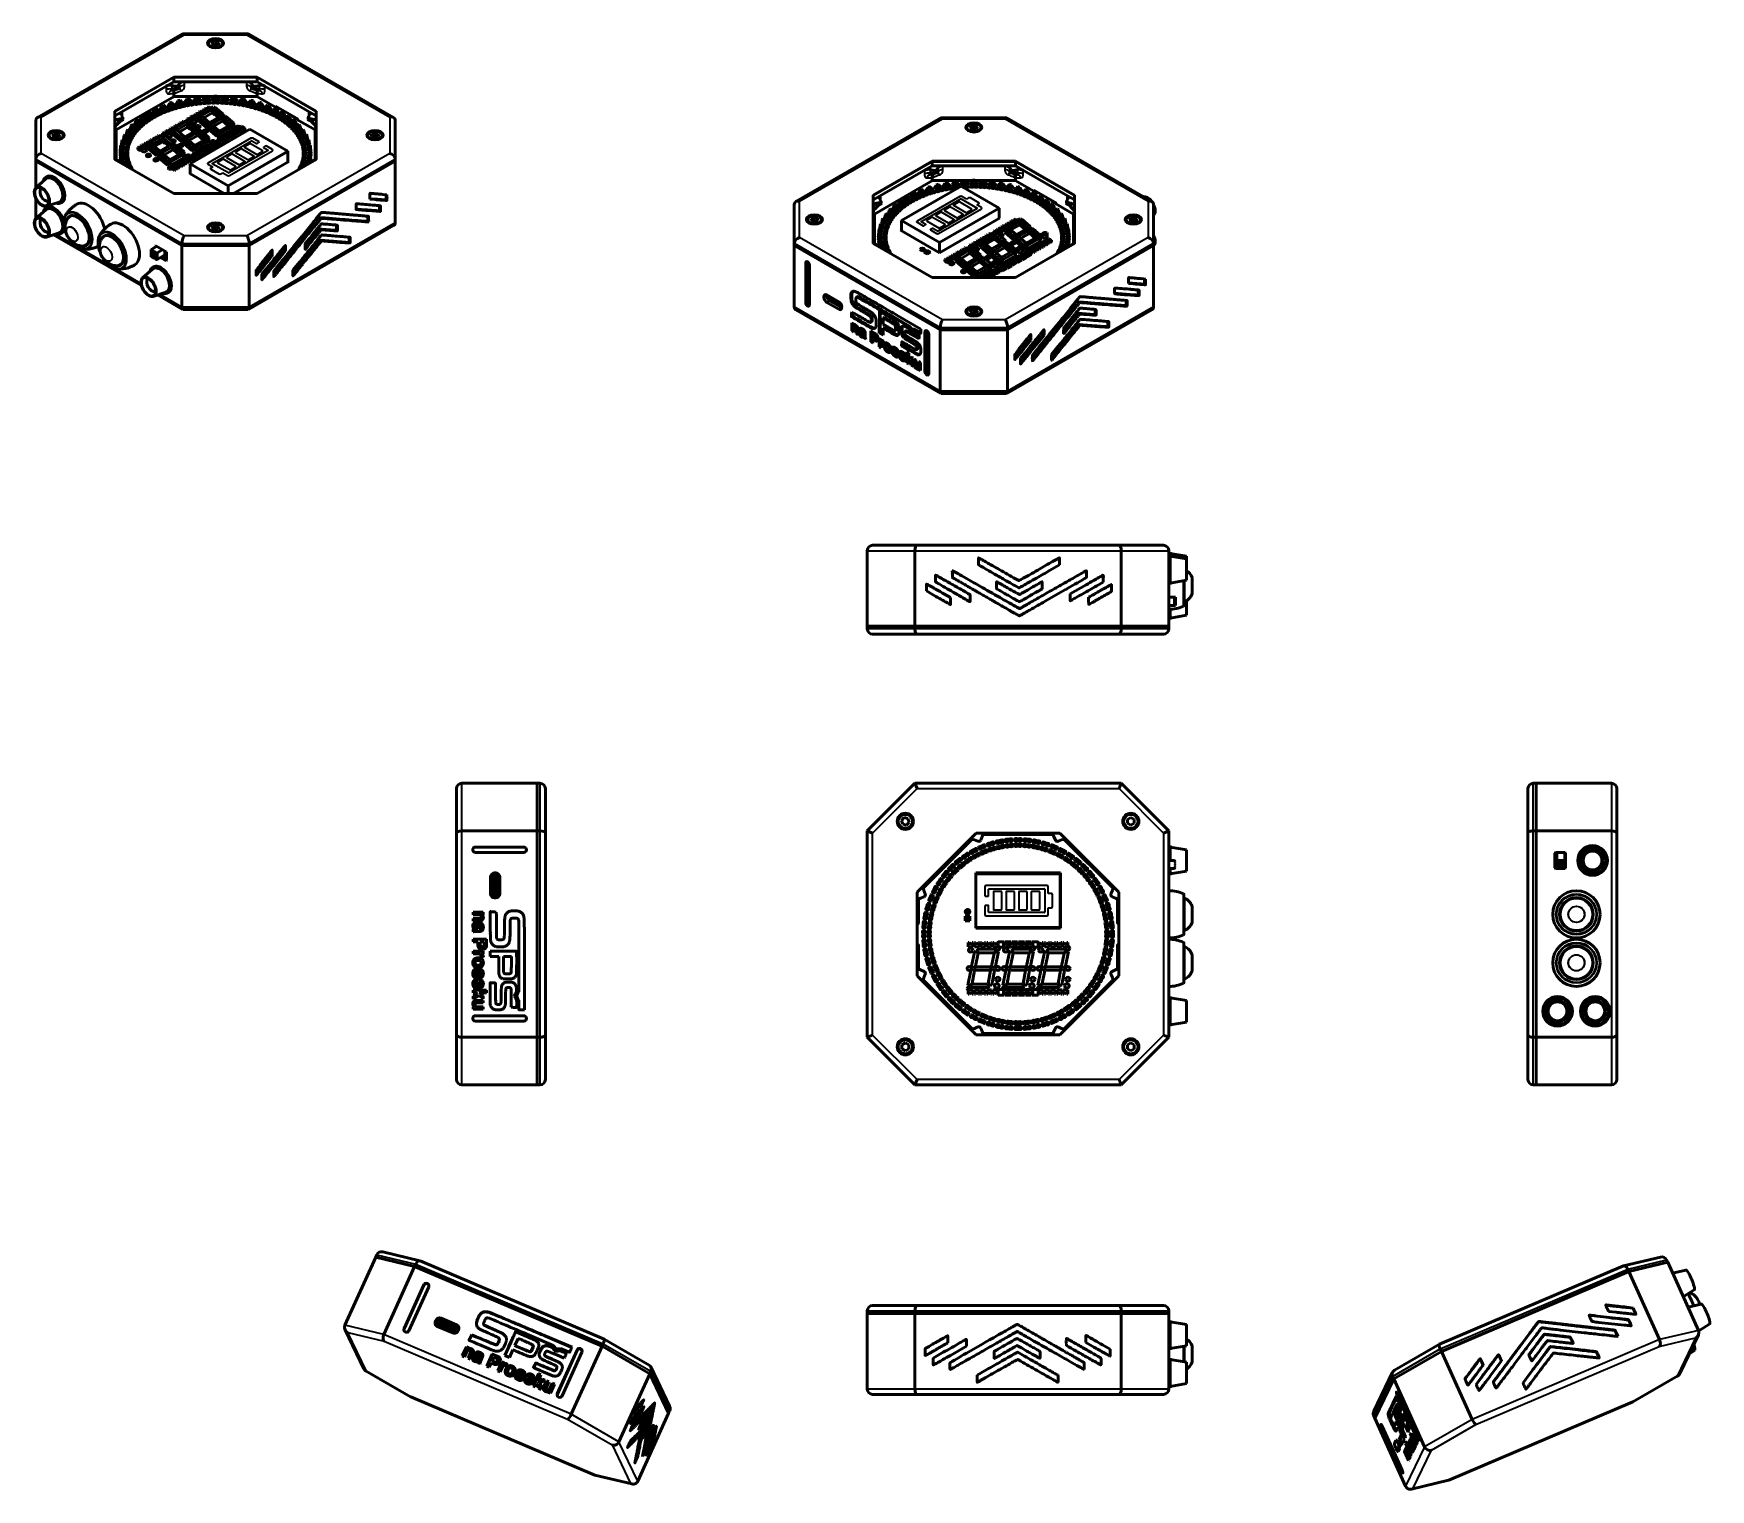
# Model space of a CAD drawing. Header units: inches. Extents: x -24.6 to 49, y -43 to 20.8.
import ezdxf

# ---------------------------------------------------------------- set-up
doc = ezdxf.new("R2010")
doc.units = ezdxf.units.IN
doc.header["$MEASUREMENT"] = 0
doc.layers.add('Visible (ANSI)', color=7, linetype='Continuous', lineweight=50)
doc.layers.add('Visible Narrow (ANSI)', color=7, linetype='Continuous', lineweight=35)

msp = doc.modelspace()

# ---------------------------------------------------------------- linework, layer by layer
at = {"layer": 'Visible (ANSI)'}
for p, q in [((-18.023, 20.818), (-24.384, 17.146)), ((-15.14, 20.822), (-18.01, 20.822)), ((-8.767, 17.146), (-15.128, 20.818)), ((-16.9, 20.375), (-16.9, 20.322)), ((-16.74, 20.378), (-16.696, 20.473)), ((-16.619, 20.308), (-16.74, 20.378)), ((-16.696, 20.473), (-16.531, 20.499)), ((-16.696, 20.473), (-16.696, 20.353)), ((-16.455, 20.334), (-16.619, 20.308)), ((-16.531, 20.499), (-16.411, 20.429)), ((-16.531, 20.373), (-16.531, 20.499)), ((-16.411, 20.429), (-16.455, 20.334)), ((-16.251, 20.375), (-16.251, 20.322)), ((-20.995, 17.424), (-18.406, 18.919)), ((-18.406, 18.909), (-20.995, 17.414)), ((-18.406, 18.716), (-20.995, 17.221)), ((-18.741, 18.522), (-18.406, 18.716)), ((-18.484, 18.552), (-18.335, 18.516)), ((-18.406, 18.919), (-14.745, 18.919)), ((-18.406, 18.919), (-18.406, 18.716)), ((-18.406, 18.716), (-18.406, 18.909)), ((-14.745, 18.909), (-18.406, 18.909)), ((-18.406, 18.716), (-17.932, 18.716)), ((-14.745, 18.716), (-18.406, 18.716)), ((-18.335, 18.42), (-18.402, 18.436)), ((-18.212, 18.546), (-18.15, 18.632)), ((-18.184, 18.488), (-18.212, 18.45)), ((-15.219, 18.716), (-14.745, 18.716)), ((-15.001, 18.632), (-14.939, 18.546)), ((-14.939, 18.45), (-14.966, 18.488)), ((-14.816, 18.516), (-14.667, 18.552)), ((-14.749, 18.436), (-14.816, 18.42)), ((-14.745, 18.919), (-14.745, 18.716)), ((-14.745, 18.919), (-12.156, 17.424)), ((-14.745, 18.716), (-14.745, 18.909)), ((-12.156, 17.414), (-14.745, 18.909)), ((-14.745, 18.716), (-14.409, 18.522)), ((-12.156, 17.221), (-14.745, 18.716)), ((-20.94, 16.599), (-18.383, 18.075)), ((-18.946, 17.599), (-18.942, 17.662)), ((-18.942, 17.662), (-18.853, 17.696)), ((-18.942, 17.662), (-18.889, 17.616)), ((-18.889, 17.616), (-18.801, 17.65)), ((-18.853, 17.696), (-18.801, 17.65)), ((-18.801, 17.65), (-18.796, 17.591)), ((-18.654, 17.658), (-18.628, 17.666)), ((-18.629, 17.672), (-18.629, 17.714)), ((-18.629, 17.668), (-18.629, 17.71)), ((-18.584, 17.618), (-18.628, 17.666)), ((-18.626, 17.718), (-18.621, 17.719)), ((-18.621, 17.719), (-18.615, 17.713)), ((-18.619, 17.717), (-18.598, 17.724)), ((-18.615, 17.713), (-18.595, 17.72)), ((-18.598, 17.724), (-18.592, 17.786)), ((-18.598, 17.724), (-18.594, 17.72)), ((-18.592, 17.786), (-18.499, 17.815)), ((-18.592, 17.786), (-18.548, 17.738)), ((-18.559, 17.683), (-18.592, 17.719)), ((-18.584, 17.623), (-18.584, 17.666)), ((-18.584, 17.62), (-18.584, 17.662)), ((-18.562, 17.683), (-18.582, 17.677)), ((-18.582, 17.677), (-18.576, 17.671)), ((-18.581, 17.67), (-18.576, 17.671)), ((-18.581, 17.666), (-18.576, 17.667)), ((-18.58, 17.675), (-18.559, 17.682)), ((-18.576, 17.668), (-18.553, 17.676)), ((-18.576, 17.664), (-18.553, 17.672)), ((-18.576, 17.626), (-18.425, 17.672)), ((-18.576, 17.668), (-18.576, 17.671)), ((-18.576, 17.622), (-18.425, 17.669)), ((-18.576, 17.664), (-18.576, 17.667)), ((-18.559, 17.682), (-18.553, 17.676)), ((-18.553, 17.676), (-18.548, 17.738)), ((-18.553, 17.672), (-18.548, 17.734)), ((-18.548, 17.738), (-18.454, 17.767)), ((-18.548, 17.734), (-18.454, 17.763)), ((-18.499, 17.815), (-18.454, 17.767)), ((-18.454, 17.767), (-18.449, 17.708)), ((-18.454, 17.763), (-18.449, 17.704)), ((-18.418, 17.719), (-18.453, 17.757)), ((-18.431, 17.724), (-18.45, 17.718)), ((-18.449, 17.715), (-18.431, 17.721)), ((-18.449, 17.708), (-18.425, 17.715)), ((-18.449, 17.704), (-18.425, 17.711)), ((-18.392, 17.666), (-18.437, 17.652)), ((-18.425, 17.718), (-18.431, 17.724)), ((-18.431, 17.724), (-18.431, 17.721)), ((-18.431, 17.721), (-18.425, 17.715)), ((-18.425, 17.666), (-18.427, 17.668)), ((-18.425, 17.718), (-18.421, 17.719)), ((-18.425, 17.718), (-18.425, 17.715)), ((-18.425, 17.714), (-18.421, 17.715)), ((-18.425, 17.714), (-18.425, 17.711)), ((-18.425, 17.672), (-18.425, 17.67)), ((-18.425, 17.67), (-18.421, 17.671)), ((-18.425, 17.669), (-18.425, 17.666)), ((-18.425, 17.666), (-18.421, 17.667)), ((-18.418, 17.675), (-18.418, 17.717)), ((-18.418, 17.671), (-18.418, 17.713)), ((-18.41, 17.717), (-18.381, 17.686)), ((-18.406, 18.198), (-18.406, 18.062)), ((-18.383, 18.075), (-16.963, 18.075)), ((-18.381, 17.686), (-18.378, 17.681)), ((-18.279, 17.714), (-18.302, 17.746)), ((-18.288, 17.766), (-18.261, 17.772)), ((-18.262, 17.778), (-18.262, 17.82)), ((-18.262, 17.774), (-18.262, 17.816)), ((-18.225, 17.722), (-18.261, 17.773)), ((-18.259, 17.824), (-18.254, 17.825)), ((-18.254, 17.825), (-18.249, 17.819)), ((-18.252, 17.822), (-18.229, 17.828)), ((-18.249, 17.819), (-18.228, 17.824)), ((-18.197, 17.717), (-18.245, 17.706)), ((-18.229, 17.828), (-18.224, 17.89)), ((-18.229, 17.828), (-18.226, 17.824)), ((-18.226, 17.727), (-18.226, 17.77)), ((-18.226, 17.723), (-18.226, 17.766)), ((-18.198, 17.785), (-18.225, 17.823)), ((-18.224, 17.89), (-18.125, 17.913)), ((-18.224, 17.89), (-18.187, 17.84)), ((-18.201, 17.786), (-18.222, 17.781)), ((-18.222, 17.781), (-18.217, 17.775)), ((-18.222, 17.773), (-18.217, 17.775)), ((-18.222, 17.77), (-18.217, 17.771)), ((-18.222, 17.725), (-18.217, 17.726)), ((-18.222, 17.721), (-18.217, 17.722)), ((-18.22, 17.778), (-18.197, 17.784)), ((-18.217, 17.772), (-18.193, 17.778)), ((-18.217, 17.772), (-18.217, 17.775)), ((-18.217, 17.768), (-18.193, 17.774)), ((-18.217, 17.768), (-18.217, 17.771)), ((-18.217, 17.729), (-18.059, 17.767)), ((-18.217, 17.725), (-18.059, 17.763)), ((-18.217, 17.726), (-18.217, 17.729)), ((-18.217, 17.722), (-18.217, 17.725)), ((-18.197, 17.784), (-18.193, 17.778)), ((-18.193, 17.778), (-18.187, 17.84)), ((-18.193, 17.774), (-18.187, 17.836)), ((-18.187, 17.84), (-18.089, 17.863)), ((-18.187, 17.836), (-18.089, 17.859)), ((-18.182, 17.734), (-18.181, 17.731)), ((-18.172, 17.652), (-18.172, 17.687)), ((-18.172, 17.649), (-18.172, 17.683)), ((-18.167, 17.693), (-18.144, 17.698)), ((-18.104, 17.646), (-18.14, 17.697)), ((-18.139, 17.699), (-18.03, 17.725)), ((-18.103, 17.649), (-18.139, 17.699)), ((-18.139, 17.696), (-18.139, 17.699)), ((-18.125, 17.913), (-18.089, 17.863)), ((-18.103, 17.649), (-17.994, 17.675)), ((-18.103, 17.645), (-17.994, 17.671)), ((-18.089, 17.863), (-18.084, 17.804)), ((-18.089, 17.859), (-18.084, 17.8)), ((-18.051, 17.813), (-18.088, 17.863)), ((-18.064, 17.819), (-18.085, 17.814)), ((-18.084, 17.811), (-18.064, 17.816)), ((-18.084, 17.804), (-18.059, 17.809)), ((-18.084, 17.8), (-18.059, 17.806)), ((-18.025, 17.759), (-18.073, 17.747)), ((-18.059, 17.812), (-18.064, 17.819)), ((-18.064, 17.819), (-18.064, 17.816)), ((-18.064, 17.816), (-18.059, 17.809)), ((-18.059, 17.76), (-18.061, 17.763)), ((-18.059, 17.812), (-18.054, 17.814)), ((-18.059, 17.812), (-18.059, 17.809)), ((-18.059, 17.809), (-18.054, 17.81)), ((-18.059, 17.809), (-18.059, 17.806)), ((-18.059, 17.767), (-18.059, 17.764)), ((-18.059, 17.764), (-18.054, 17.765)), ((-18.059, 17.763), (-18.059, 17.76)), ((-18.059, 17.76), (-18.054, 17.761)), ((-18.051, 17.769), (-18.051, 17.811)), ((-18.051, 17.765), (-18.051, 17.808)), ((-18.034, 17.81), (-18.011, 17.778)), ((-17.994, 17.675), (-18.03, 17.725)), ((-18.025, 17.727), (-18.002, 17.732)), ((-18.011, 17.778), (-18.009, 17.772)), ((-17.962, 17.68), (-17.998, 17.731)), ((-17.994, 17.671), (-17.994, 17.675)), ((-17.994, 17.667), (-17.994, 17.671)), ((-17.989, 17.676), (-17.966, 17.682)), ((-17.989, 17.672), (-17.966, 17.678)), ((-17.961, 17.644), (-17.961, 17.678)), ((-17.961, 17.64), (-17.961, 17.675)), ((-17.945, 17.685), (-17.921, 17.65)), ((-17.904, 17.8), (-17.922, 17.834)), ((-17.905, 17.852), (-17.878, 17.857)), ((-17.879, 17.863), (-17.879, 17.905)), ((-17.879, 17.859), (-17.879, 17.901)), ((-17.851, 17.805), (-17.878, 17.858)), ((-17.875, 17.908), (-17.87, 17.909)), ((-17.822, 17.799), (-17.872, 17.79)), ((-17.87, 17.909), (-17.867, 17.903)), ((-17.869, 17.907), (-17.845, 17.911)), ((-17.867, 17.903), (-17.845, 17.907)), ((-17.836, 17.668), (-17.854, 17.704)), ((-17.851, 17.81), (-17.851, 17.853)), ((-17.851, 17.806), (-17.851, 17.849)), ((-17.848, 17.856), (-17.843, 17.857)), ((-17.848, 17.852), (-17.843, 17.853)), ((-17.848, 17.808), (-17.843, 17.809)), ((-17.848, 17.804), (-17.843, 17.805)), ((-17.824, 17.868), (-17.846, 17.864)), ((-17.846, 17.864), (-17.843, 17.857)), ((-17.845, 17.911), (-17.839, 17.973)), ((-17.845, 17.911), (-17.842, 17.906)), ((-17.845, 17.861), (-17.821, 17.865)), ((-17.843, 17.854), (-17.817, 17.859)), ((-17.843, 17.854), (-17.843, 17.857)), ((-17.843, 17.85), (-17.817, 17.855)), ((-17.843, 17.85), (-17.843, 17.853)), ((-17.843, 17.812), (-17.679, 17.841)), ((-17.843, 17.808), (-17.679, 17.837)), ((-17.843, 17.809), (-17.843, 17.812)), ((-17.843, 17.805), (-17.843, 17.808)), ((-17.821, 17.866), (-17.842, 17.905)), ((-17.839, 17.973), (-17.737, 17.99)), ((-17.839, 17.973), (-17.812, 17.92)), ((-17.839, 17.721), (-17.81, 17.726)), ((-17.821, 17.865), (-17.817, 17.859)), ((-17.817, 17.859), (-17.812, 17.92)), ((-17.817, 17.855), (-17.812, 17.917)), ((-17.812, 17.92), (-17.71, 17.938)), ((-17.812, 17.917), (-17.71, 17.934)), ((-17.811, 17.733), (-17.811, 17.767)), ((-17.811, 17.729), (-17.811, 17.764)), ((-17.783, 17.675), (-17.81, 17.727)), ((-17.806, 17.773), (-17.782, 17.777)), ((-17.761, 17.667), (-17.806, 17.659)), ((-17.805, 17.815), (-17.804, 17.812)), ((-17.783, 17.681), (-17.783, 17.715)), ((-17.783, 17.677), (-17.783, 17.711)), ((-17.778, 17.72), (-17.754, 17.725)), ((-17.778, 17.717), (-17.754, 17.721)), ((-17.778, 17.677), (-17.754, 17.681)), ((-17.778, 17.673), (-17.754, 17.677)), ((-17.777, 17.778), (-17.664, 17.798)), ((-17.749, 17.726), (-17.777, 17.778)), ((-17.777, 17.774), (-17.777, 17.778)), ((-17.75, 17.723), (-17.777, 17.775)), ((-17.749, 17.726), (-17.636, 17.745)), ((-17.749, 17.722), (-17.636, 17.741)), ((-17.749, 17.721), (-17.749, 17.726)), ((-17.749, 17.717), (-17.749, 17.722)), ((-17.749, 17.722), (-17.749, 17.722)), ((-17.749, 17.686), (-17.636, 17.706)), ((-17.749, 17.683), (-17.636, 17.702)), ((-17.745, 17.683), (-17.744, 17.678)), ((-17.737, 17.99), (-17.71, 17.938)), ((-17.71, 17.938), (-17.704, 17.878)), ((-17.71, 17.935), (-17.706, 17.935)), ((-17.71, 17.934), (-17.704, 17.875)), ((-17.709, 17.93), (-17.703, 17.932)), ((-17.706, 17.938), (-17.701, 17.939)), ((-17.703, 17.932), (-17.706, 17.938)), ((-17.706, 17.938), (-17.706, 17.935)), ((-17.706, 17.935), (-17.704, 17.931)), ((-17.705, 17.885), (-17.682, 17.889)), ((-17.682, 17.892), (-17.704, 17.888)), ((-17.704, 17.878), (-17.679, 17.883)), ((-17.704, 17.875), (-17.679, 17.879)), ((-17.671, 17.885), (-17.698, 17.938)), ((-17.644, 17.83), (-17.694, 17.821)), ((-17.679, 17.886), (-17.682, 17.892)), ((-17.682, 17.892), (-17.682, 17.889)), ((-17.682, 17.889), (-17.679, 17.883)), ((-17.679, 17.834), (-17.68, 17.836)), ((-17.679, 17.886), (-17.674, 17.887)), ((-17.679, 17.886), (-17.679, 17.883)), ((-17.679, 17.882), (-17.674, 17.883)), ((-17.679, 17.882), (-17.679, 17.879)), ((-17.679, 17.841), (-17.679, 17.838)), ((-17.679, 17.838), (-17.674, 17.839)), ((-17.679, 17.837), (-17.679, 17.834)), ((-17.679, 17.834), (-17.674, 17.835)), ((-17.67, 17.842), (-17.67, 17.884)), ((-17.67, 17.838), (-17.67, 17.881)), ((-17.636, 17.745), (-17.664, 17.798)), ((-17.659, 17.798), (-17.635, 17.803)), ((-17.645, 17.882), (-17.627, 17.849)), ((-17.636, 17.701), (-17.637, 17.702)), ((-17.636, 17.741), (-17.636, 17.745)), ((-17.636, 17.737), (-17.636, 17.741)), ((-17.631, 17.746), (-17.608, 17.75)), ((-17.631, 17.742), (-17.608, 17.747)), ((-17.631, 17.703), (-17.608, 17.707)), ((-17.631, 17.699), (-17.608, 17.703)), ((-17.603, 17.749), (-17.63, 17.801)), ((-17.627, 17.849), (-17.626, 17.843)), ((-17.574, 17.699), (-17.62, 17.691)), ((-17.609, 17.761), (-17.607, 17.761)), ((-17.602, 17.712), (-17.602, 17.747)), ((-17.602, 17.708), (-17.602, 17.743)), ((-17.578, 17.752), (-17.559, 17.716)), ((-17.559, 17.716), (-17.558, 17.711)), ((-17.517, 17.865), (-17.529, 17.899)), ((-17.508, 17.916), (-17.482, 17.919)), ((-17.436, 17.859), (-17.487, 17.853)), ((-17.471, 17.729), (-17.484, 17.766)), ((-17.483, 17.925), (-17.483, 17.968)), ((-17.483, 17.921), (-17.483, 17.964)), ((-17.464, 17.867), (-17.483, 17.921)), ((-17.479, 17.971), (-17.474, 17.972)), ((-17.474, 17.972), (-17.472, 17.965)), ((-17.473, 17.969), (-17.448, 17.972)), ((-17.472, 17.965), (-17.449, 17.968)), ((-17.465, 17.782), (-17.436, 17.785)), ((-17.464, 17.872), (-17.464, 17.914)), ((-17.464, 17.868), (-17.464, 17.91)), ((-17.461, 17.917), (-17.456, 17.918)), ((-17.461, 17.914), (-17.456, 17.914)), ((-17.461, 17.869), (-17.456, 17.87)), ((-17.461, 17.865), (-17.456, 17.866)), ((-17.435, 17.927), (-17.458, 17.925)), ((-17.458, 17.925), (-17.456, 17.918)), ((-17.457, 17.922), (-17.432, 17.925)), ((-17.456, 17.915), (-17.43, 17.918)), ((-17.456, 17.915), (-17.456, 17.918)), ((-17.456, 17.911), (-17.43, 17.914)), ((-17.456, 17.911), (-17.456, 17.914)), ((-17.456, 17.873), (-17.288, 17.892)), ((-17.456, 17.869), (-17.288, 17.888)), ((-17.456, 17.87), (-17.456, 17.873)), ((-17.456, 17.866), (-17.456, 17.869)), ((-17.448, 17.972), (-17.442, 18.033)), ((-17.448, 17.972), (-17.446, 17.966)), ((-17.432, 17.926), (-17.446, 17.966)), ((-17.397, 17.724), (-17.443, 17.718)), ((-17.442, 18.033), (-17.338, 18.045)), ((-17.442, 18.033), (-17.424, 17.98)), ((-17.437, 17.792), (-17.437, 17.827)), ((-17.437, 17.788), (-17.437, 17.823)), ((-17.419, 17.734), (-17.437, 17.787)), ((-17.432, 17.925), (-17.43, 17.918)), ((-17.432, 17.832), (-17.408, 17.835)), ((-17.43, 17.918), (-17.424, 17.98)), ((-17.43, 17.914), (-17.424, 17.976)), ((-17.424, 17.98), (-17.32, 17.992)), ((-17.424, 17.976), (-17.32, 17.988)), ((-17.419, 17.739), (-17.419, 17.773)), ((-17.419, 17.735), (-17.419, 17.77)), ((-17.416, 17.874), (-17.416, 17.87)), ((-17.414, 17.778), (-17.389, 17.781)), ((-17.414, 17.775), (-17.389, 17.777)), ((-17.414, 17.735), (-17.389, 17.738)), ((-17.414, 17.731), (-17.389, 17.734)), ((-17.403, 17.835), (-17.287, 17.849)), ((-17.384, 17.782), (-17.403, 17.835)), ((-17.403, 17.832), (-17.403, 17.835)), ((-17.384, 17.779), (-17.403, 17.832)), ((-17.384, 17.782), (-17.268, 17.795)), ((-17.384, 17.778), (-17.268, 17.791)), ((-17.384, 17.777), (-17.384, 17.782)), ((-17.384, 17.774), (-17.384, 17.778)), ((-17.384, 17.778), (-17.384, 17.778)), ((-17.384, 17.743), (-17.268, 17.756)), ((-17.384, 17.739), (-17.268, 17.752)), ((-17.378, 17.74), (-17.378, 17.734)), ((-17.338, 18.045), (-17.32, 17.992)), ((-17.32, 17.992), (-17.314, 17.931)), ((-17.32, 17.988), (-17.314, 17.928)), ((-17.319, 17.987), (-17.306, 17.988)), ((-17.319, 17.982), (-17.304, 17.984)), ((-17.314, 17.938), (-17.29, 17.941)), ((-17.314, 17.931), (-17.288, 17.934)), ((-17.314, 17.928), (-17.288, 17.931)), ((-17.29, 17.944), (-17.313, 17.941)), ((-17.306, 17.991), (-17.301, 17.991)), ((-17.304, 17.984), (-17.306, 17.991)), ((-17.306, 17.991), (-17.306, 17.988)), ((-17.306, 17.988), (-17.305, 17.984)), ((-17.253, 17.88), (-17.304, 17.874)), ((-17.279, 17.936), (-17.298, 17.99)), ((-17.288, 17.937), (-17.29, 17.944)), ((-17.29, 17.944), (-17.29, 17.941)), ((-17.29, 17.941), (-17.288, 17.934)), ((-17.288, 17.885), (-17.289, 17.888)), ((-17.288, 17.937), (-17.283, 17.938)), ((-17.288, 17.937), (-17.288, 17.934)), ((-17.288, 17.934), (-17.283, 17.934)), ((-17.288, 17.934), (-17.288, 17.931)), ((-17.288, 17.892), (-17.288, 17.889)), ((-17.288, 17.889), (-17.283, 17.89)), ((-17.288, 17.888), (-17.288, 17.885)), ((-17.288, 17.885), (-17.283, 17.886)), ((-17.268, 17.795), (-17.287, 17.849)), ((-17.282, 17.849), (-17.257, 17.852)), ((-17.281, 17.943), (-17.275, 17.943)), ((-17.279, 17.893), (-17.279, 17.935)), ((-17.279, 17.889), (-17.279, 17.932)), ((-17.268, 17.751), (-17.269, 17.752)), ((-17.268, 17.791), (-17.268, 17.795)), ((-17.268, 17.787), (-17.268, 17.791)), ((-17.263, 17.796), (-17.239, 17.798)), ((-17.263, 17.792), (-17.239, 17.795)), ((-17.263, 17.752), (-17.239, 17.755)), ((-17.263, 17.748), (-17.239, 17.751)), ((-17.234, 17.796), (-17.252, 17.849)), ((-17.206, 17.745), (-17.252, 17.74)), ((-17.245, 17.932), (-17.233, 17.897)), ((-17.238, 17.808), (-17.228, 17.809)), ((-17.234, 17.76), (-17.234, 17.795)), ((-17.234, 17.756), (-17.234, 17.791)), ((-17.233, 17.897), (-17.233, 17.891)), ((-17.2, 17.798), (-17.187, 17.761)), ((-17.187, 17.761), (-17.187, 17.756)), ((-17.121, 17.907), (-17.127, 17.942)), ((-17.098, 17.769), (-17.104, 17.806)), ((-17.103, 17.958), (-17.078, 17.959)), ((-17.041, 17.896), (-17.092, 17.893)), ((-17.083, 17.821), (-17.055, 17.823)), ((-17.078, 17.965), (-17.078, 18.008)), ((-17.078, 17.961), (-17.078, 18.004)), ((-17.069, 17.907), (-17.078, 17.961)), ((-17.075, 18.011), (-17.07, 18.011)), ((-17.025, 17.76), (-17.072, 17.757)), ((-17.07, 18.011), (-17.068, 18.004)), ((-17.069, 18.008), (-17.043, 18.01)), ((-17.069, 17.911), (-17.069, 17.953)), ((-17.069, 17.907), (-17.069, 17.95)), ((-17.068, 18.004), (-17.045, 18.006)), ((-17.066, 17.957), (-17.06, 17.957)), ((-17.066, 17.953), (-17.06, 17.953)), ((-17.066, 17.908), (-17.06, 17.909)), ((-17.066, 17.904), (-17.06, 17.905)), ((-17.039, 17.965), (-17.061, 17.964)), ((-17.061, 17.964), (-17.06, 17.957)), ((-17.061, 17.961), (-17.035, 17.962)), ((-17.06, 17.954), (-17.06, 17.957)), ((-17.06, 17.954), (-17.034, 17.955)), ((-17.06, 17.95), (-17.06, 17.953)), ((-17.06, 17.95), (-17.034, 17.952)), ((-17.06, 17.912), (-16.89, 17.921)), ((-17.06, 17.908), (-16.89, 17.917)), ((-17.06, 17.909), (-17.06, 17.912)), ((-17.06, 17.905), (-17.06, 17.908)), ((-17.056, 17.83), (-17.056, 17.865)), ((-17.056, 17.826), (-17.056, 17.861)), ((-17.047, 17.772), (-17.056, 17.826)), ((-17.051, 17.87), (-17.026, 17.871)), ((-17.047, 17.776), (-17.047, 17.811)), ((-17.047, 17.772), (-17.047, 17.807)), ((-17.043, 18.01), (-17.037, 18.071)), ((-17.043, 18.01), (-17.042, 18.004)), ((-17.035, 17.963), (-17.042, 18.003)), ((-17.041, 17.815), (-17.017, 17.817)), ((-17.041, 17.812), (-17.017, 17.813)), ((-17.041, 17.772), (-17.017, 17.773)), ((-17.041, 17.768), (-17.017, 17.77)), ((-17.037, 18.071), (-16.931, 18.077)), ((-17.037, 18.071), (-17.028, 18.017)), ((-17.035, 17.962), (-17.034, 17.955)), ((-17.034, 17.955), (-17.028, 18.017)), ((-17.034, 17.952), (-17.028, 18.013)), ((-17.028, 18.017), (-16.922, 18.023)), ((-17.028, 18.013), (-16.922, 18.019)), ((-17.021, 17.871), (-16.903, 17.878)), ((-17.011, 17.817), (-17.021, 17.871)), ((-17.021, 17.867), (-17.021, 17.871)), ((-17.011, 17.813), (-17.021, 17.868)), ((-17.021, 17.867), (-17.021, 17.868)), ((-17.011, 17.813), (-17.021, 17.868)), ((-17.011, 17.817), (-16.894, 17.824)), ((-17.011, 17.813), (-16.894, 17.82)), ((-17.011, 17.813), (-17.011, 17.817)), ((-17.011, 17.809), (-17.011, 17.813)), ((-17.011, 17.778), (-16.894, 17.785)), ((-17.011, 17.774), (-16.894, 17.781)), ((-17.004, 17.775), (-17.004, 17.774)), ((-16.931, 18.077), (-16.922, 18.023)), ((-16.931, 18.075), (-16.629, 18.075)), ((-16.922, 18.023), (-16.916, 17.962)), ((-16.922, 18.019), (-16.916, 17.958)), ((-16.922, 18.017), (-16.899, 18.018)), ((-16.921, 18.013), (-16.898, 18.014)), ((-16.917, 17.969), (-16.891, 17.97)), ((-16.916, 17.962), (-16.89, 17.964)), ((-16.916, 17.958), (-16.89, 17.96)), ((-16.891, 17.973), (-16.914, 17.972)), ((-16.856, 17.907), (-16.907, 17.904)), ((-16.904, 17.78), (-16.904, 17.78)), ((-16.894, 17.824), (-16.903, 17.878)), ((-16.899, 18.021), (-16.894, 18.021)), ((-16.898, 18.014), (-16.899, 18.021)), ((-16.899, 18.021), (-16.899, 18.018)), ((-16.899, 18.018), (-16.898, 18.014)), ((-16.898, 17.878), (-16.873, 17.88)), ((-16.894, 17.819), (-16.894, 17.824)), ((-16.894, 17.816), (-16.894, 17.82)), ((-16.894, 17.78), (-16.894, 17.781)), ((-16.89, 17.967), (-16.891, 17.973)), ((-16.891, 17.973), (-16.891, 17.97)), ((-16.891, 17.97), (-16.89, 17.964)), ((-16.881, 17.965), (-16.89, 18.019)), ((-16.89, 17.967), (-16.885, 17.967)), ((-16.89, 17.967), (-16.89, 17.964)), ((-16.89, 17.963), (-16.885, 17.963)), ((-16.89, 17.963), (-16.89, 17.96)), ((-16.89, 17.921), (-16.89, 17.918)), ((-16.89, 17.918), (-16.885, 17.919)), ((-16.89, 17.917), (-16.89, 17.914)), ((-16.89, 17.914), (-16.89, 17.917)), ((-16.89, 17.914), (-16.885, 17.915)), ((-16.888, 17.824), (-16.864, 17.825)), ((-16.888, 17.82), (-16.864, 17.822)), ((-16.888, 17.781), (-16.864, 17.782)), ((-16.888, 17.777), (-16.864, 17.778)), ((-16.882, 17.971), (-16.867, 17.971)), ((-16.881, 17.922), (-16.881, 17.964)), ((-16.881, 17.918), (-16.881, 17.96)), ((-16.831, 17.771), (-16.878, 17.768)), ((-16.859, 17.822), (-16.868, 17.876)), ((-16.861, 17.834), (-16.842, 17.835)), ((-16.859, 17.787), (-16.859, 17.821)), ((-16.859, 17.783), (-16.859, 17.818)), ((-16.839, 17.958), (-16.833, 17.923)), ((-16.816, 17.823), (-16.81, 17.786)), ((-16.72, 17.788), (-16.72, 17.826)), ((-16.719, 17.926), (-16.719, 17.961)), ((-16.696, 17.839), (-16.67, 17.839)), ((-16.649, 17.774), (-16.696, 17.774)), ((-16.693, 17.976), (-16.669, 17.976)), ((-16.642, 17.912), (-16.693, 17.912)), ((-16.67, 17.827), (-16.67, 17.881)), ((-16.67, 17.792), (-16.67, 17.827)), ((-16.67, 17.788), (-16.67, 17.823)), ((-16.669, 17.97), (-16.669, 18.025)), ((-16.669, 17.928), (-16.669, 17.97)), ((-16.669, 17.924), (-16.669, 17.966)), ((-16.665, 18.028), (-16.66, 18.028)), ((-16.665, 17.973), (-16.66, 17.973)), ((-16.665, 17.969), (-16.66, 17.969)), ((-16.665, 17.925), (-16.66, 17.925)), ((-16.665, 17.921), (-16.66, 17.921)), ((-16.664, 17.886), (-16.64, 17.886)), ((-16.664, 17.831), (-16.64, 17.831)), ((-16.664, 17.827), (-16.64, 17.827)), ((-16.664, 17.788), (-16.64, 17.788)), ((-16.664, 17.784), (-16.64, 17.784)), ((-16.66, 18.028), (-16.66, 18.021)), ((-16.66, 18.025), (-16.634, 18.025)), ((-16.66, 18.021), (-16.637, 18.021)), ((-16.637, 17.98), (-16.66, 17.98)), ((-16.66, 17.98), (-16.66, 17.973)), ((-16.66, 17.977), (-16.634, 17.977)), ((-16.66, 17.97), (-16.66, 17.973)), ((-16.66, 17.97), (-16.634, 17.97)), ((-16.66, 17.966), (-16.66, 17.969)), ((-16.66, 17.966), (-16.634, 17.966)), ((-16.66, 17.928), (-16.489, 17.928)), ((-16.66, 17.925), (-16.66, 17.928)), ((-16.66, 17.924), (-16.489, 17.924)), ((-16.66, 17.921), (-16.66, 17.924)), ((-16.634, 18.025), (-16.628, 18.085)), ((-16.634, 17.97), (-16.628, 18.031)), ((-16.634, 17.966), (-16.628, 18.027)), ((-16.634, 18.025), (-16.634, 18.018)), ((-16.634, 17.977), (-16.634, 18.018)), ((-16.634, 17.977), (-16.634, 17.97)), ((-16.634, 17.831), (-16.634, 17.886)), ((-16.634, 17.886), (-16.516, 17.886)), ((-16.634, 17.831), (-16.516, 17.831)), ((-16.634, 17.827), (-16.634, 17.831)), ((-16.634, 17.827), (-16.516, 17.827)), ((-16.634, 17.823), (-16.634, 17.827)), ((-16.634, 17.792), (-16.516, 17.792)), ((-16.634, 17.788), (-16.516, 17.788)), ((-16.628, 18.085), (-16.628, 18.031)), ((-16.628, 18.085), (-16.521, 18.085)), ((-16.628, 18.031), (-16.521, 18.031)), ((-16.628, 18.027), (-16.521, 18.027)), ((-16.625, 17.788), (-16.625, 17.788)), ((-16.525, 17.788), (-16.525, 17.788)), ((-16.521, 18.085), (-16.521, 18.031)), ((-16.521, 18.085), (-16.515, 18.025)), ((-16.521, 18.031), (-16.515, 17.97)), ((-16.521, 18.027), (-16.515, 17.966)), ((-16.52, 18.075), (-16.218, 18.075)), ((-16.516, 17.831), (-16.516, 17.886)), ((-16.516, 17.827), (-16.516, 17.831)), ((-16.516, 17.823), (-16.516, 17.827)), ((-16.515, 18.025), (-16.515, 18.018)), ((-16.515, 18.025), (-16.489, 18.025)), ((-16.515, 17.977), (-16.515, 18.018)), ((-16.515, 17.977), (-16.515, 17.97)), ((-16.515, 17.977), (-16.489, 17.977)), ((-16.515, 17.97), (-16.489, 17.97)), ((-16.515, 17.966), (-16.489, 17.966)), ((-16.512, 18.021), (-16.489, 18.021)), ((-16.489, 17.98), (-16.512, 17.98)), ((-16.511, 17.886), (-16.486, 17.886)), ((-16.511, 17.831), (-16.486, 17.831)), ((-16.511, 17.827), (-16.486, 17.827)), ((-16.511, 17.788), (-16.486, 17.788)), ((-16.511, 17.784), (-16.486, 17.784)), ((-16.456, 17.912), (-16.507, 17.912)), ((-16.454, 17.774), (-16.501, 17.774)), ((-16.489, 18.028), (-16.484, 18.028)), ((-16.489, 18.021), (-16.489, 18.028)), ((-16.489, 17.973), (-16.489, 17.98)), ((-16.489, 17.973), (-16.484, 17.973)), ((-16.489, 17.973), (-16.489, 17.97)), ((-16.489, 17.969), (-16.484, 17.969)), ((-16.489, 17.969), (-16.489, 17.966)), ((-16.489, 17.928), (-16.489, 17.925)), ((-16.489, 17.925), (-16.484, 17.925)), ((-16.489, 17.924), (-16.489, 17.921)), ((-16.489, 17.921), (-16.484, 17.921)), ((-16.481, 17.827), (-16.481, 17.881)), ((-16.481, 17.839), (-16.454, 17.839)), ((-16.481, 17.792), (-16.481, 17.827)), ((-16.481, 17.788), (-16.481, 17.823)), ((-16.48, 17.97), (-16.48, 18.025)), ((-16.48, 17.976), (-16.456, 17.976)), ((-16.48, 17.928), (-16.48, 17.97)), ((-16.48, 17.924), (-16.48, 17.966)), ((-16.43, 17.961), (-16.43, 17.926)), ((-16.43, 17.826), (-16.43, 17.788)), ((-16.34, 17.786), (-16.334, 17.823)), ((-16.272, 17.768), (-16.319, 17.771)), ((-16.316, 17.923), (-16.31, 17.958)), ((-16.308, 17.835), (-16.29, 17.834)), ((-16.242, 17.904), (-16.293, 17.907)), ((-16.292, 17.822), (-16.282, 17.876)), ((-16.292, 17.787), (-16.292, 17.821)), ((-16.292, 17.783), (-16.292, 17.818)), ((-16.286, 17.825), (-16.262, 17.824)), ((-16.286, 17.822), (-16.262, 17.82)), ((-16.286, 17.782), (-16.262, 17.781)), ((-16.286, 17.778), (-16.262, 17.777)), ((-16.282, 17.971), (-16.267, 17.971)), ((-16.277, 17.88), (-16.253, 17.878)), ((-16.268, 17.965), (-16.259, 18.019)), ((-16.268, 17.922), (-16.268, 17.964)), ((-16.268, 17.918), (-16.268, 17.96)), ((-16.264, 17.967), (-16.259, 17.967)), ((-16.264, 17.963), (-16.259, 17.963)), ((-16.264, 17.919), (-16.259, 17.918)), ((-16.264, 17.915), (-16.259, 17.914)), ((-16.258, 17.973), (-16.259, 17.967)), ((-16.259, 17.964), (-16.258, 17.97)), ((-16.259, 17.964), (-16.259, 17.967)), ((-16.259, 17.964), (-16.233, 17.962)), ((-16.259, 17.96), (-16.259, 17.963)), ((-16.259, 17.96), (-16.233, 17.958)), ((-16.259, 17.921), (-16.089, 17.912)), ((-16.259, 17.918), (-16.259, 17.921)), ((-16.259, 17.917), (-16.089, 17.908)), ((-16.259, 17.914), (-16.259, 17.917)), ((-16.259, 17.917), (-16.259, 17.914)), ((-16.258, 17.973), (-16.258, 17.97)), ((-16.235, 17.972), (-16.258, 17.973)), ((-16.258, 17.97), (-16.232, 17.969)), ((-16.257, 17.824), (-16.247, 17.878)), ((-16.257, 17.824), (-16.139, 17.817)), ((-16.257, 17.819), (-16.257, 17.824)), ((-16.257, 17.82), (-16.139, 17.813)), ((-16.257, 17.816), (-16.257, 17.82)), ((-16.257, 17.785), (-16.139, 17.778)), ((-16.257, 17.781), (-16.139, 17.774)), ((-16.257, 17.78), (-16.256, 17.781)), ((-16.255, 18.021), (-16.25, 18.021)), ((-16.25, 18.021), (-16.251, 18.014)), ((-16.251, 18.014), (-16.25, 18.018)), ((-16.251, 18.014), (-16.228, 18.013)), ((-16.25, 18.018), (-16.25, 18.021)), ((-16.25, 18.018), (-16.227, 18.017)), ((-16.247, 17.878), (-16.13, 17.871)), ((-16.246, 17.78), (-16.246, 17.78)), ((-16.233, 17.962), (-16.227, 18.023)), ((-16.233, 17.958), (-16.227, 18.019)), ((-16.218, 18.077), (-16.227, 18.023)), ((-16.227, 18.023), (-16.121, 18.017)), ((-16.227, 18.019), (-16.121, 18.013)), ((-16.218, 18.077), (-16.112, 18.071)), ((-16.186, 18.075), (-14.767, 18.075)), ((-16.146, 17.774), (-16.146, 17.775)), ((-16.139, 17.817), (-16.13, 17.871)), ((-16.139, 17.813), (-16.13, 17.868)), ((-16.139, 17.813), (-16.13, 17.868)), ((-16.139, 17.813), (-16.139, 17.817)), ((-16.139, 17.809), (-16.139, 17.813)), ((-16.134, 17.817), (-16.109, 17.815)), ((-16.134, 17.813), (-16.109, 17.812)), ((-16.134, 17.773), (-16.109, 17.772)), ((-16.134, 17.77), (-16.109, 17.768)), ((-16.13, 17.867), (-16.13, 17.871)), ((-16.13, 17.867), (-16.13, 17.868)), ((-16.078, 17.757), (-16.125, 17.76)), ((-16.124, 17.871), (-16.1, 17.87)), ((-16.112, 18.071), (-16.121, 18.017)), ((-16.121, 18.017), (-16.115, 17.955)), ((-16.121, 18.013), (-16.115, 17.952)), ((-16.114, 17.962), (-16.115, 17.955)), ((-16.115, 17.955), (-16.089, 17.954)), ((-16.115, 17.952), (-16.089, 17.95)), ((-16.114, 17.963), (-16.107, 18.003)), ((-16.114, 17.962), (-16.088, 17.961)), ((-16.112, 18.071), (-16.106, 18.01)), ((-16.088, 17.964), (-16.11, 17.965)), ((-16.057, 17.893), (-16.108, 17.896)), ((-16.106, 18.01), (-16.107, 18.004)), ((-16.106, 18.01), (-16.08, 18.008)), ((-16.104, 18.006), (-16.081, 18.004)), ((-16.104, 17.772), (-16.095, 17.826)), ((-16.104, 17.776), (-16.104, 17.811)), ((-16.104, 17.772), (-16.104, 17.807)), ((-16.095, 17.823), (-16.067, 17.821)), ((-16.094, 17.83), (-16.094, 17.865)), ((-16.094, 17.826), (-16.094, 17.861)), ((-16.089, 17.957), (-16.088, 17.964)), ((-16.089, 17.957), (-16.083, 17.957)), ((-16.089, 17.957), (-16.089, 17.954)), ((-16.089, 17.953), (-16.083, 17.953)), ((-16.089, 17.953), (-16.089, 17.95)), ((-16.089, 17.912), (-16.089, 17.909)), ((-16.089, 17.909), (-16.083, 17.908)), ((-16.089, 17.908), (-16.089, 17.905)), ((-16.089, 17.905), (-16.083, 17.904)), ((-16.081, 18.004), (-16.079, 18.011)), ((-16.08, 17.907), (-16.071, 17.961)), ((-16.08, 17.911), (-16.08, 17.953)), ((-16.08, 17.907), (-16.08, 17.95)), ((-16.079, 18.011), (-16.074, 18.011)), ((-16.071, 17.965), (-16.071, 18.008)), ((-16.071, 17.961), (-16.071, 18.004)), ((-16.071, 17.959), (-16.046, 17.958)), ((-16.046, 17.806), (-16.052, 17.769)), ((-16.022, 17.942), (-16.028, 17.907)), ((-15.963, 17.761), (-15.95, 17.798)), ((-15.898, 17.74), (-15.944, 17.745)), ((-15.923, 17.809), (-15.912, 17.808)), ((-15.917, 17.76), (-15.917, 17.795)), ((-15.917, 17.756), (-15.917, 17.791)), ((-15.916, 17.897), (-15.904, 17.932)), ((-15.916, 17.796), (-15.898, 17.849)), ((-15.911, 17.798), (-15.887, 17.796)), ((-15.911, 17.795), (-15.887, 17.792)), ((-15.911, 17.755), (-15.887, 17.752)), ((-15.911, 17.751), (-15.887, 17.748)), ((-15.845, 17.874), (-15.896, 17.88)), ((-15.893, 17.852), (-15.869, 17.849)), ((-15.882, 17.795), (-15.863, 17.849)), ((-15.882, 17.795), (-15.766, 17.782)), ((-15.882, 17.791), (-15.882, 17.795)), ((-15.882, 17.791), (-15.766, 17.778)), ((-15.882, 17.787), (-15.882, 17.791)), ((-15.882, 17.756), (-15.766, 17.743)), ((-15.882, 17.752), (-15.766, 17.739)), ((-15.882, 17.751), (-15.882, 17.752)), ((-15.874, 17.943), (-15.868, 17.943)), ((-15.87, 17.936), (-15.851, 17.99)), ((-15.87, 17.893), (-15.87, 17.935)), ((-15.87, 17.889), (-15.87, 17.932)), ((-15.866, 17.938), (-15.861, 17.937)), ((-15.866, 17.934), (-15.861, 17.934)), ((-15.866, 17.89), (-15.861, 17.889)), ((-15.866, 17.886), (-15.861, 17.885)), ((-15.863, 17.849), (-15.748, 17.835)), ((-15.859, 17.944), (-15.861, 17.937)), ((-15.861, 17.934), (-15.859, 17.941)), ((-15.861, 17.934), (-15.861, 17.937)), ((-15.861, 17.931), (-15.861, 17.934)), ((-15.861, 17.934), (-15.835, 17.931)), ((-15.861, 17.931), (-15.835, 17.928)), ((-15.861, 17.892), (-15.693, 17.873)), ((-15.861, 17.889), (-15.861, 17.892)), ((-15.861, 17.888), (-15.693, 17.869)), ((-15.861, 17.885), (-15.861, 17.888)), ((-15.86, 17.888), (-15.861, 17.885)), ((-15.859, 17.944), (-15.859, 17.941)), ((-15.836, 17.941), (-15.859, 17.944)), ((-15.859, 17.941), (-15.834, 17.938)), ((-15.848, 17.991), (-15.843, 17.991)), ((-15.843, 17.991), (-15.845, 17.984)), ((-15.845, 17.984), (-15.83, 17.982)), ((-15.844, 17.984), (-15.843, 17.988)), ((-15.843, 17.988), (-15.843, 17.991)), ((-15.843, 17.988), (-15.83, 17.987)), ((-15.835, 17.931), (-15.829, 17.992)), ((-15.835, 17.928), (-15.829, 17.988)), ((-15.811, 18.045), (-15.829, 17.992)), ((-15.829, 17.992), (-15.725, 17.98)), ((-15.829, 17.988), (-15.725, 17.976)), ((-15.811, 18.045), (-15.707, 18.033)), ((-15.766, 17.782), (-15.748, 17.835)), ((-15.766, 17.779), (-15.747, 17.832)), ((-15.766, 17.777), (-15.766, 17.782)), ((-15.766, 17.774), (-15.766, 17.778)), ((-15.766, 17.778), (-15.766, 17.778)), ((-15.761, 17.781), (-15.737, 17.778)), ((-15.761, 17.777), (-15.737, 17.775)), ((-15.761, 17.738), (-15.737, 17.735)), ((-15.761, 17.734), (-15.737, 17.731)), ((-15.707, 17.718), (-15.753, 17.724)), ((-15.748, 17.832), (-15.748, 17.835)), ((-15.742, 17.835), (-15.718, 17.832)), ((-15.731, 17.734), (-15.713, 17.787)), ((-15.731, 17.739), (-15.731, 17.773)), ((-15.731, 17.735), (-15.731, 17.77)), ((-15.707, 18.033), (-15.725, 17.98)), ((-15.725, 17.98), (-15.719, 17.918)), ((-15.725, 17.976), (-15.719, 17.914)), ((-15.717, 17.925), (-15.719, 17.918)), ((-15.719, 17.918), (-15.693, 17.915)), ((-15.719, 17.914), (-15.693, 17.911)), ((-15.717, 17.926), (-15.703, 17.966)), ((-15.717, 17.925), (-15.692, 17.922)), ((-15.691, 17.925), (-15.714, 17.927)), ((-15.714, 17.785), (-15.685, 17.782)), ((-15.662, 17.853), (-15.713, 17.859)), ((-15.713, 17.792), (-15.713, 17.827)), ((-15.713, 17.788), (-15.713, 17.823)), ((-15.707, 18.033), (-15.701, 17.972)), ((-15.701, 17.972), (-15.703, 17.966)), ((-15.701, 17.972), (-15.676, 17.969)), ((-15.7, 17.968), (-15.677, 17.965)), ((-15.693, 17.918), (-15.691, 17.925)), ((-15.693, 17.918), (-15.688, 17.917)), ((-15.693, 17.918), (-15.693, 17.915)), ((-15.693, 17.914), (-15.688, 17.914)), ((-15.693, 17.914), (-15.693, 17.911)), ((-15.693, 17.873), (-15.693, 17.87)), ((-15.693, 17.87), (-15.688, 17.869)), ((-15.693, 17.869), (-15.693, 17.866)), ((-15.693, 17.866), (-15.688, 17.865)), ((-15.685, 17.867), (-15.666, 17.921)), ((-15.685, 17.872), (-15.685, 17.914)), ((-15.685, 17.868), (-15.685, 17.91)), ((-15.667, 17.766), (-15.679, 17.729)), ((-15.677, 17.965), (-15.675, 17.972)), ((-15.675, 17.972), (-15.67, 17.971)), ((-15.667, 17.919), (-15.641, 17.916)), ((-15.666, 17.925), (-15.666, 17.968)), ((-15.666, 17.921), (-15.666, 17.964)), ((-15.62, 17.899), (-15.632, 17.865)), ((-15.592, 17.716), (-15.573, 17.752)), ((-15.531, 17.691), (-15.576, 17.699)), ((-15.548, 17.712), (-15.548, 17.747)), ((-15.548, 17.708), (-15.548, 17.743)), ((-15.547, 17.749), (-15.52, 17.801)), ((-15.543, 17.761), (-15.541, 17.761)), ((-15.543, 17.75), (-15.519, 17.746)), ((-15.543, 17.747), (-15.519, 17.742)), ((-15.543, 17.707), (-15.519, 17.703)), ((-15.543, 17.703), (-15.519, 17.699)), ((-15.522, 17.849), (-15.504, 17.882)), ((-15.515, 17.803), (-15.492, 17.798)), ((-15.514, 17.745), (-15.487, 17.798)), ((-15.514, 17.745), (-15.401, 17.726)), ((-15.514, 17.741), (-15.514, 17.745)), ((-15.514, 17.741), (-15.401, 17.722)), ((-15.514, 17.737), (-15.514, 17.741)), ((-15.514, 17.706), (-15.401, 17.686)), ((-15.514, 17.702), (-15.401, 17.683)), ((-15.514, 17.701), (-15.514, 17.702)), ((-15.455, 17.821), (-15.505, 17.83)), ((-15.487, 17.798), (-15.374, 17.778)), ((-15.479, 17.842), (-15.479, 17.884)), ((-15.479, 17.838), (-15.479, 17.881)), ((-15.478, 17.885), (-15.451, 17.938)), ((-15.475, 17.887), (-15.47, 17.886)), ((-15.475, 17.883), (-15.47, 17.882)), ((-15.475, 17.839), (-15.47, 17.838)), ((-15.475, 17.835), (-15.47, 17.834)), ((-15.467, 17.892), (-15.47, 17.886)), ((-15.47, 17.883), (-15.467, 17.889)), ((-15.47, 17.883), (-15.47, 17.886)), ((-15.47, 17.883), (-15.445, 17.878)), ((-15.47, 17.879), (-15.47, 17.882)), ((-15.47, 17.879), (-15.445, 17.875)), ((-15.47, 17.841), (-15.306, 17.812)), ((-15.47, 17.838), (-15.47, 17.841)), ((-15.47, 17.837), (-15.306, 17.808)), ((-15.47, 17.834), (-15.47, 17.837)), ((-15.469, 17.836), (-15.47, 17.834)), ((-15.467, 17.892), (-15.467, 17.889)), ((-15.445, 17.888), (-15.467, 17.892)), ((-15.467, 17.889), (-15.444, 17.885)), ((-15.448, 17.939), (-15.443, 17.938)), ((-15.443, 17.938), (-15.446, 17.932)), ((-15.446, 17.932), (-15.44, 17.93)), ((-15.445, 17.878), (-15.439, 17.938)), ((-15.445, 17.931), (-15.443, 17.935)), ((-15.445, 17.875), (-15.439, 17.934)), ((-15.443, 17.935), (-15.443, 17.938)), ((-15.443, 17.935), (-15.439, 17.935)), ((-15.412, 17.99), (-15.439, 17.938)), ((-15.439, 17.938), (-15.337, 17.92)), ((-15.439, 17.934), (-15.337, 17.917)), ((-15.412, 17.99), (-15.31, 17.973)), ((-15.401, 17.726), (-15.374, 17.778)), ((-15.401, 17.723), (-15.373, 17.775)), ((-15.401, 17.721), (-15.401, 17.726)), ((-15.401, 17.717), (-15.401, 17.722)), ((-15.401, 17.722), (-15.401, 17.722)), ((-15.396, 17.725), (-15.372, 17.72)), ((-15.396, 17.721), (-15.372, 17.717)), ((-15.396, 17.681), (-15.372, 17.677)), ((-15.396, 17.677), (-15.372, 17.673)), ((-15.344, 17.659), (-15.389, 17.667)), ((-15.374, 17.774), (-15.374, 17.778)), ((-15.368, 17.777), (-15.345, 17.773)), ((-15.367, 17.675), (-15.34, 17.727)), ((-15.367, 17.681), (-15.367, 17.715)), ((-15.367, 17.677), (-15.367, 17.711)), ((-15.341, 17.726), (-15.312, 17.721)), ((-15.34, 17.733), (-15.34, 17.767)), ((-15.34, 17.729), (-15.34, 17.764)), ((-15.31, 17.973), (-15.337, 17.92)), ((-15.337, 17.92), (-15.332, 17.859)), ((-15.337, 17.917), (-15.332, 17.855)), ((-15.328, 17.865), (-15.332, 17.859)), ((-15.332, 17.859), (-15.306, 17.854)), ((-15.332, 17.855), (-15.306, 17.85)), ((-15.328, 17.866), (-15.307, 17.905)), ((-15.328, 17.865), (-15.304, 17.861)), ((-15.277, 17.79), (-15.326, 17.799)), ((-15.303, 17.864), (-15.325, 17.868)), ((-15.296, 17.704), (-15.315, 17.668)), ((-15.31, 17.973), (-15.304, 17.911)), ((-15.304, 17.911), (-15.307, 17.906)), ((-15.306, 17.857), (-15.303, 17.864)), ((-15.306, 17.857), (-15.301, 17.856)), ((-15.306, 17.857), (-15.306, 17.854)), ((-15.306, 17.853), (-15.301, 17.852)), ((-15.306, 17.853), (-15.306, 17.85)), ((-15.306, 17.812), (-15.306, 17.809)), ((-15.306, 17.809), (-15.301, 17.808)), ((-15.306, 17.808), (-15.306, 17.805)), ((-15.306, 17.805), (-15.301, 17.804)), ((-15.304, 17.911), (-15.28, 17.907)), ((-15.304, 17.907), (-15.282, 17.903)), ((-15.298, 17.805), (-15.271, 17.858)), ((-15.298, 17.81), (-15.298, 17.853)), ((-15.298, 17.806), (-15.298, 17.849)), ((-15.282, 17.903), (-15.279, 17.909)), ((-15.279, 17.909), (-15.274, 17.908)), ((-15.271, 17.857), (-15.244, 17.852)), ((-15.27, 17.863), (-15.27, 17.905)), ((-15.27, 17.859), (-15.27, 17.901)), ((-15.227, 17.834), (-15.245, 17.8)), ((-15.23, 17.65), (-15.205, 17.685)), ((-15.189, 17.644), (-15.189, 17.678)), ((-15.189, 17.64), (-15.189, 17.675)), ((-15.188, 17.68), (-15.152, 17.731)), ((-15.184, 17.682), (-15.161, 17.676)), ((-15.184, 17.678), (-15.161, 17.672)), ((-15.156, 17.675), (-15.12, 17.725)), ((-15.156, 17.675), (-15.047, 17.649)), ((-15.156, 17.671), (-15.156, 17.675)), ((-15.156, 17.671), (-15.047, 17.645)), ((-15.156, 17.667), (-15.156, 17.671)), ((-15.148, 17.732), (-15.125, 17.727)), ((-15.138, 17.778), (-15.115, 17.81)), ((-15.076, 17.747), (-15.124, 17.759)), ((-15.12, 17.725), (-15.011, 17.699)), ((-15.098, 17.813), (-15.061, 17.863)), ((-15.098, 17.769), (-15.098, 17.811)), ((-15.098, 17.765), (-15.098, 17.808)), ((-15.095, 17.814), (-15.09, 17.812)), ((-15.095, 17.81), (-15.09, 17.809)), ((-15.095, 17.765), (-15.09, 17.764)), ((-15.095, 17.761), (-15.09, 17.76)), ((-15.085, 17.819), (-15.09, 17.812)), ((-15.09, 17.809), (-15.085, 17.816)), ((-15.09, 17.809), (-15.09, 17.812)), ((-15.09, 17.806), (-15.09, 17.809)), ((-15.09, 17.809), (-15.065, 17.804)), ((-15.09, 17.806), (-15.065, 17.8)), ((-15.09, 17.767), (-14.931, 17.729)), ((-15.09, 17.764), (-15.09, 17.767)), ((-15.09, 17.763), (-14.931, 17.725)), ((-15.09, 17.76), (-15.09, 17.763)), ((-15.088, 17.763), (-15.09, 17.76)), ((-15.085, 17.819), (-15.085, 17.816)), ((-15.064, 17.814), (-15.085, 17.819)), ((-15.085, 17.816), (-15.065, 17.811)), ((-15.065, 17.804), (-15.06, 17.863)), ((-15.065, 17.8), (-15.06, 17.859)), ((-15.024, 17.913), (-15.06, 17.863)), ((-15.06, 17.863), (-14.962, 17.84)), ((-15.06, 17.859), (-14.962, 17.836)), ((-15.047, 17.649), (-15.011, 17.699)), ((-15.047, 17.646), (-15.01, 17.697)), ((-15.024, 17.913), (-14.925, 17.89)), ((-15.011, 17.696), (-15.011, 17.699)), ((-15.006, 17.698), (-14.983, 17.693)), ((-14.978, 17.652), (-14.978, 17.687)), ((-14.978, 17.649), (-14.978, 17.683)), ((-14.925, 17.89), (-14.962, 17.84)), ((-14.962, 17.84), (-14.956, 17.778)), ((-14.962, 17.836), (-14.956, 17.774)), ((-14.952, 17.784), (-14.956, 17.778)), ((-14.956, 17.778), (-14.931, 17.772)), ((-14.956, 17.774), (-14.931, 17.768)), ((-14.952, 17.784), (-14.929, 17.778)), ((-14.904, 17.706), (-14.952, 17.717)), ((-14.951, 17.785), (-14.924, 17.823)), ((-14.927, 17.781), (-14.948, 17.786)), ((-14.931, 17.775), (-14.927, 17.781)), ((-14.931, 17.775), (-14.927, 17.773)), ((-14.931, 17.775), (-14.931, 17.772)), ((-14.931, 17.771), (-14.927, 17.77)), ((-14.931, 17.771), (-14.931, 17.768)), ((-14.931, 17.729), (-14.931, 17.726)), ((-14.931, 17.726), (-14.927, 17.725)), ((-14.931, 17.725), (-14.931, 17.722)), ((-14.931, 17.722), (-14.927, 17.721)), ((-14.925, 17.89), (-14.92, 17.828)), ((-14.924, 17.722), (-14.888, 17.773)), ((-14.92, 17.828), (-14.923, 17.824)), ((-14.923, 17.727), (-14.923, 17.77)), ((-14.923, 17.723), (-14.923, 17.766)), ((-14.921, 17.824), (-14.9, 17.819)), ((-14.92, 17.828), (-14.897, 17.822)), ((-14.9, 17.819), (-14.895, 17.825)), ((-14.895, 17.825), (-14.89, 17.824)), ((-14.888, 17.772), (-14.861, 17.766)), ((-14.887, 17.778), (-14.887, 17.82)), ((-14.887, 17.774), (-14.887, 17.816)), ((-14.847, 17.746), (-14.87, 17.714)), ((-14.768, 17.686), (-14.739, 17.717)), ((-14.767, 18.075), (-13.845, 17.543)), ((-14.711, 17.652), (-14.757, 17.666)), ((-14.745, 18.198), (-14.745, 18.062)), ((-14.731, 17.719), (-14.696, 17.757)), ((-14.731, 17.675), (-14.731, 17.717)), ((-14.731, 17.671), (-14.731, 17.713)), ((-14.728, 17.719), (-14.724, 17.718)), ((-14.728, 17.715), (-14.724, 17.714)), ((-14.728, 17.671), (-14.724, 17.67)), ((-14.728, 17.667), (-14.724, 17.666)), ((-14.718, 17.724), (-14.724, 17.718)), ((-14.724, 17.715), (-14.718, 17.721)), ((-14.724, 17.715), (-14.724, 17.718)), ((-14.724, 17.715), (-14.7, 17.708)), ((-14.724, 17.711), (-14.724, 17.714)), ((-14.724, 17.711), (-14.7, 17.704)), ((-14.724, 17.672), (-14.573, 17.626)), ((-14.724, 17.67), (-14.724, 17.672)), ((-14.724, 17.669), (-14.573, 17.622)), ((-14.724, 17.666), (-14.724, 17.669)), ((-14.722, 17.668), (-14.724, 17.666)), ((-14.718, 17.724), (-14.718, 17.721)), ((-14.699, 17.718), (-14.718, 17.724)), ((-14.718, 17.721), (-14.699, 17.715)), ((-14.7, 17.708), (-14.695, 17.767)), ((-14.7, 17.704), (-14.695, 17.763)), ((-14.65, 17.815), (-14.695, 17.767)), ((-14.695, 17.767), (-14.601, 17.738)), ((-14.695, 17.763), (-14.601, 17.734)), ((-14.65, 17.815), (-14.557, 17.786)), ((-14.557, 17.786), (-14.601, 17.738)), ((-14.601, 17.738), (-14.596, 17.676)), ((-14.601, 17.734), (-14.596, 17.672)), ((-14.59, 17.682), (-14.596, 17.676)), ((-14.596, 17.676), (-14.573, 17.668)), ((-14.596, 17.672), (-14.573, 17.664)), ((-14.59, 17.683), (-14.556, 17.719)), ((-14.59, 17.682), (-14.569, 17.675)), ((-14.567, 17.677), (-14.587, 17.683)), ((-14.573, 17.671), (-14.567, 17.677)), ((-14.573, 17.671), (-14.568, 17.67)), ((-14.573, 17.671), (-14.573, 17.668)), ((-14.573, 17.667), (-14.568, 17.666)), ((-14.573, 17.667), (-14.573, 17.664)), ((-14.565, 17.618), (-14.521, 17.666)), ((-14.565, 17.623), (-14.565, 17.666)), ((-14.565, 17.62), (-14.565, 17.662)), ((-14.557, 17.786), (-14.551, 17.724)), ((-14.551, 17.724), (-14.555, 17.72)), ((-14.554, 17.72), (-14.534, 17.713)), ((-14.551, 17.724), (-14.53, 17.717)), ((-14.534, 17.713), (-14.528, 17.719)), ((-14.528, 17.719), (-14.523, 17.718)), ((-14.521, 17.666), (-14.495, 17.658)), ((-14.52, 17.672), (-14.52, 17.714)), ((-14.52, 17.668), (-14.52, 17.71)), ((-14.353, 17.591), (-14.348, 17.65)), ((-14.296, 17.696), (-14.348, 17.65)), ((-14.348, 17.65), (-14.26, 17.616)), ((-14.296, 17.696), (-14.207, 17.662)), ((-14.207, 17.662), (-14.26, 17.616)), ((-14.207, 17.662), (-14.202, 17.599)), ((-13.951, 17.65), (-12.949, 17.072)), ((-24.453, 17.026), (-24.453, 15.322)), ((-20.995, 15.31), (-20.995, 17.424)), ((-20.995, 17.221), (-20.66, 17.415)), ((-20.849, 17.073), (-20.7, 17.109)), ((-20.7, 17.013), (-20.767, 16.997)), ((-20.649, 17.18), (-20.711, 17.266)), ((-20.642, 17.159), (-20.642, 17.063)), ((-20.096, 16.913), (-20.084, 16.924)), ((-20.089, 16.91), (-20.076, 16.921)), ((-20.084, 16.924), (-20.08, 16.987)), ((-20.084, 16.924), (-20.076, 16.921)), ((-20.08, 16.987), (-20.021, 17.038)), ((-20.08, 16.987), (-20.002, 16.957)), ((-20.016, 16.899), (-20.075, 16.921)), ((-20.021, 17.038), (-19.943, 17.008)), ((-20.02, 16.838), (-19.925, 16.92)), ((-20.02, 16.834), (-19.925, 16.916)), ((-20.005, 16.893), (-20.002, 16.957)), ((-20.005, 16.889), (-20.002, 16.953)), ((-20.002, 16.957), (-19.943, 17.008)), ((-20.002, 16.953), (-19.943, 17.004)), ((-19.943, 17.008), (-19.94, 16.95)), ((-19.943, 17.004), (-19.94, 16.946)), ((-19.921, 16.969), (-19.941, 16.976)), ((-19.935, 16.969), (-19.94, 16.964)), ((-19.94, 16.962), (-19.935, 16.966)), ((-19.94, 16.95), (-19.925, 16.963)), ((-19.94, 16.946), (-19.925, 16.959)), ((-19.925, 16.966), (-19.935, 16.969)), ((-19.935, 16.969), (-19.935, 16.966)), ((-19.935, 16.966), (-19.925, 16.963)), ((-19.899, 16.922), (-19.928, 16.897)), ((-19.925, 16.966), (-19.922, 16.968)), ((-19.925, 16.966), (-19.925, 16.963)), ((-19.925, 16.962), (-19.922, 16.964)), ((-19.925, 16.962), (-19.925, 16.959)), ((-19.925, 16.917), (-19.922, 16.92)), ((-19.925, 16.92), (-19.925, 16.917)), ((-19.925, 16.914), (-19.922, 16.916)), ((-19.925, 16.916), (-19.925, 16.914)), ((-19.92, 16.925), (-19.92, 16.967)), ((-19.92, 16.921), (-19.92, 16.963)), ((-19.92, 16.948), (-19.906, 16.943)), ((-19.889, 17.039), (-19.866, 17.055)), ((-19.838, 16.996), (-19.885, 17.018)), ((-19.866, 17.058), (-19.866, 17.1)), ((-19.866, 17.054), (-19.866, 17.096)), ((-19.793, 17.017), (-19.866, 17.052)), ((-19.864, 17.104), (-19.861, 17.107)), ((-19.861, 17.107), (-19.852, 17.103)), ((-19.858, 17.106), (-19.844, 17.116)), ((-19.852, 17.103), (-19.837, 17.113)), ((-19.844, 17.116), (-19.84, 17.179)), ((-19.844, 17.116), (-19.837, 17.113)), ((-19.84, 17.179), (-19.773, 17.227)), ((-19.84, 17.179), (-19.767, 17.145)), ((-19.781, 17.087), (-19.836, 17.113)), ((-19.819, 16.904), (-19.806, 16.916)), ((-19.725, 16.887), (-19.804, 16.917)), ((-19.769, 17.021), (-19.802, 16.998)), ((-19.782, 17.087), (-19.797, 17.077)), ((-19.797, 17.077), (-19.788, 17.072)), ((-19.794, 17.075), (-19.78, 17.086)), ((-19.793, 17.023), (-19.793, 17.065)), ((-19.793, 17.019), (-19.793, 17.062)), ((-19.791, 17.07), (-19.788, 17.072)), ((-19.791, 17.066), (-19.788, 17.068)), ((-19.791, 17.022), (-19.788, 17.024)), ((-19.791, 17.018), (-19.788, 17.02)), ((-19.788, 17.027), (-19.679, 17.103)), ((-19.788, 17.023), (-19.679, 17.099)), ((-19.788, 17.069), (-19.771, 17.081)), ((-19.788, 17.065), (-19.771, 17.077)), ((-19.788, 17.069), (-19.788, 17.072)), ((-19.788, 17.065), (-19.788, 17.068)), ((-19.788, 17.024), (-19.788, 17.027)), ((-19.788, 17.02), (-19.788, 17.023)), ((-19.78, 17.086), (-19.771, 17.081)), ((-19.773, 17.227), (-19.7, 17.192)), ((-19.771, 17.081), (-19.767, 17.145)), ((-19.771, 17.077), (-19.767, 17.141)), ((-19.767, 17.145), (-19.7, 17.192)), ((-19.767, 17.141), (-19.7, 17.188)), ((-19.708, 16.951), (-19.684, 16.967)), ((-19.655, 16.908), (-19.705, 16.931)), ((-19.7, 17.192), (-19.696, 17.134)), ((-19.7, 17.188), (-19.696, 17.13)), ((-19.674, 17.151), (-19.698, 17.163)), ((-19.688, 17.153), (-19.697, 17.147)), ((-19.697, 17.144), (-19.688, 17.15)), ((-19.696, 17.134), (-19.679, 17.146)), ((-19.696, 17.13), (-19.679, 17.142)), ((-19.679, 17.149), (-19.688, 17.153)), ((-19.688, 17.153), (-19.688, 17.15)), ((-19.688, 17.15), (-19.679, 17.146)), ((-19.685, 16.972), (-19.685, 17.006)), ((-19.685, 16.968), (-19.685, 17.003)), ((-19.651, 17.104), (-19.684, 17.081)), ((-19.61, 16.931), (-19.683, 16.965)), ((-19.679, 17.097), (-19.682, 17.098)), ((-19.681, 17.013), (-19.665, 17.024)), ((-19.679, 17.149), (-19.676, 17.151)), ((-19.679, 17.149), (-19.679, 17.146)), ((-19.679, 17.145), (-19.676, 17.147)), ((-19.679, 17.145), (-19.679, 17.142)), ((-19.679, 17.1), (-19.676, 17.103)), ((-19.679, 17.103), (-19.679, 17.1)), ((-19.679, 17.097), (-19.676, 17.099)), ((-19.679, 17.099), (-19.679, 17.097)), ((-19.674, 17.107), (-19.674, 17.15)), ((-19.674, 17.103), (-19.674, 17.146)), ((-19.674, 17.134), (-19.655, 17.125)), ((-19.59, 16.99), (-19.663, 17.025)), ((-19.662, 17.027), (-19.587, 17.079)), ((-19.589, 16.992), (-19.662, 17.027)), ((-19.662, 17.024), (-19.662, 17.027)), ((-19.592, 16.931), (-19.622, 16.91)), ((-19.621, 17.219), (-19.598, 17.233)), ((-19.578, 17.173), (-19.621, 17.198)), ((-19.611, 16.937), (-19.611, 16.972)), ((-19.611, 16.933), (-19.611, 16.968)), ((-19.608, 16.979), (-19.592, 16.99)), ((-19.608, 16.975), (-19.592, 16.986)), ((-19.608, 16.935), (-19.592, 16.946)), ((-19.608, 16.931), (-19.592, 16.942)), ((-19.598, 17.237), (-19.598, 17.279)), ((-19.598, 17.233), (-19.598, 17.275)), ((-19.53, 17.193), (-19.597, 17.231)), ((-19.595, 17.283), (-19.592, 17.286)), ((-19.592, 17.286), (-19.583, 17.281)), ((-19.589, 17.284), (-19.573, 17.294)), ((-19.589, 16.992), (-19.514, 17.045)), ((-19.589, 16.988), (-19.514, 17.041)), ((-19.589, 16.953), (-19.514, 17.006)), ((-19.589, 16.949), (-19.514, 17.002)), ((-19.589, 16.988), (-19.589, 16.992)), ((-19.589, 16.984), (-19.589, 16.988)), ((-19.589, 16.988), (-19.589, 16.988)), ((-19.514, 17.045), (-19.587, 17.079)), ((-19.584, 17.082), (-19.568, 17.093)), ((-19.583, 17.281), (-19.567, 17.29)), ((-19.573, 17.294), (-19.569, 17.357)), ((-19.573, 17.294), (-19.567, 17.29)), ((-19.569, 17.357), (-19.493, 17.4)), ((-19.569, 17.357), (-19.502, 17.318)), ((-19.493, 17.059), (-19.566, 17.093)), ((-19.515, 17.261), (-19.565, 17.29)), ((-19.505, 17.195), (-19.542, 17.173)), ((-19.517, 17.261), (-19.533, 17.252)), ((-19.533, 17.252), (-19.525, 17.247)), ((-19.531, 17.25), (-19.514, 17.26)), ((-19.531, 17.198), (-19.531, 17.241)), ((-19.531, 17.194), (-19.531, 17.237)), ((-19.528, 17.245), (-19.525, 17.247)), ((-19.528, 17.241), (-19.525, 17.243)), ((-19.528, 17.197), (-19.525, 17.199)), ((-19.528, 17.193), (-19.525, 17.195)), ((-19.525, 17.202), (-19.404, 17.272)), ((-19.525, 17.198), (-19.404, 17.268)), ((-19.525, 17.244), (-19.506, 17.255)), ((-19.525, 17.24), (-19.506, 17.251)), ((-19.525, 17.244), (-19.525, 17.247)), ((-19.525, 17.24), (-19.525, 17.243)), ((-19.525, 17.199), (-19.525, 17.202)), ((-19.525, 17.195), (-19.525, 17.198)), ((-19.513, 16.999), (-19.516, 17.001)), ((-19.514, 17.26), (-19.506, 17.255)), ((-19.514, 17.04), (-19.514, 17.045)), ((-19.514, 17.037), (-19.514, 17.041)), ((-19.511, 17.047), (-19.495, 17.058)), ((-19.511, 17.043), (-19.495, 17.054)), ((-19.511, 17.004), (-19.495, 17.015)), ((-19.511, 17), (-19.495, 17.011)), ((-19.506, 17.255), (-19.502, 17.318)), ((-19.506, 17.251), (-19.502, 17.314)), ((-19.502, 17.318), (-19.427, 17.362)), ((-19.502, 17.314), (-19.427, 17.358)), ((-19.468, 17.018), (-19.498, 16.997)), ((-19.493, 17.4), (-19.427, 17.362)), ((-19.492, 17.022), (-19.492, 17.056)), ((-19.492, 17.018), (-19.492, 17.052)), ((-19.492, 17.046), (-19.471, 17.037)), ((-19.456, 17.121), (-19.431, 17.136)), ((-19.411, 17.075), (-19.456, 17.102)), ((-19.431, 17.141), (-19.431, 17.176)), ((-19.431, 17.137), (-19.431, 17.172)), ((-19.364, 17.096), (-19.43, 17.135)), ((-19.428, 17.182), (-19.41, 17.192)), ((-19.427, 17.362), (-19.422, 17.303)), ((-19.427, 17.358), (-19.422, 17.299)), ((-19.398, 17.319), (-19.425, 17.335)), ((-19.412, 17.322), (-19.423, 17.315)), ((-19.423, 17.312), (-19.412, 17.319)), ((-19.422, 17.303), (-19.404, 17.314)), ((-19.422, 17.299), (-19.404, 17.31)), ((-19.404, 17.317), (-19.412, 17.322)), ((-19.412, 17.322), (-19.412, 17.319)), ((-19.412, 17.319), (-19.404, 17.314)), ((-19.374, 17.271), (-19.41, 17.249)), ((-19.341, 17.154), (-19.407, 17.193)), ((-19.404, 17.265), (-19.406, 17.266)), ((-19.406, 17.195), (-19.323, 17.243)), ((-19.34, 17.156), (-19.406, 17.195)), ((-19.406, 17.192), (-19.406, 17.195)), ((-19.404, 17.317), (-19.4, 17.319)), ((-19.404, 17.317), (-19.404, 17.314)), ((-19.404, 17.313), (-19.4, 17.315)), ((-19.404, 17.313), (-19.404, 17.31)), ((-19.404, 17.272), (-19.404, 17.269)), ((-19.404, 17.269), (-19.4, 17.271)), ((-19.404, 17.268), (-19.404, 17.265)), ((-19.404, 17.265), (-19.4, 17.267)), ((-19.397, 17.275), (-19.397, 17.318)), ((-19.397, 17.271), (-19.397, 17.314)), ((-19.397, 17.305), (-19.374, 17.292)), ((-19.344, 17.095), (-19.377, 17.075)), ((-19.365, 17.102), (-19.365, 17.137)), ((-19.365, 17.099), (-19.365, 17.133)), ((-19.361, 17.144), (-19.343, 17.154)), ((-19.361, 17.14), (-19.343, 17.15)), ((-19.361, 17.1), (-19.343, 17.11)), ((-19.361, 17.096), (-19.343, 17.107)), ((-19.34, 17.156), (-19.256, 17.204)), ((-19.34, 17.152), (-19.256, 17.2)), ((-19.34, 17.117), (-19.256, 17.165)), ((-19.34, 17.113), (-19.256, 17.161)), ((-19.34, 17.152), (-19.34, 17.156)), ((-19.34, 17.148), (-19.34, 17.152)), ((-19.34, 17.152), (-19.34, 17.152)), ((-19.29, 17.336), (-19.328, 17.363)), ((-19.324, 17.384), (-19.3, 17.395)), ((-19.256, 17.204), (-19.323, 17.243)), ((-19.319, 17.245), (-19.302, 17.255)), ((-19.3, 17.4), (-19.3, 17.442)), ((-19.3, 17.396), (-19.3, 17.438)), ((-19.239, 17.352), (-19.299, 17.394)), ((-19.232, 17.217), (-19.299, 17.255)), ((-19.297, 17.446), (-19.293, 17.448)), ((-19.293, 17.448), (-19.286, 17.443)), ((-19.291, 17.447), (-19.273, 17.455)), ((-19.286, 17.443), (-19.268, 17.451)), ((-19.273, 17.455), (-19.268, 17.518)), ((-19.273, 17.455), (-19.268, 17.452)), ((-19.268, 17.518), (-19.186, 17.557)), ((-19.268, 17.518), (-19.208, 17.476)), ((-19.221, 17.42), (-19.266, 17.451)), ((-19.255, 17.159), (-19.258, 17.16)), ((-19.256, 17.2), (-19.256, 17.204)), ((-19.256, 17.196), (-19.256, 17.2)), ((-19.213, 17.353), (-19.253, 17.334)), ((-19.252, 17.206), (-19.235, 17.216)), ((-19.252, 17.202), (-19.235, 17.213)), ((-19.252, 17.163), (-19.235, 17.173)), ((-19.252, 17.159), (-19.235, 17.169)), ((-19.223, 17.42), (-19.241, 17.411)), ((-19.241, 17.411), (-19.233, 17.406)), ((-19.24, 17.358), (-19.24, 17.4)), ((-19.24, 17.354), (-19.24, 17.396)), ((-19.206, 17.174), (-19.239, 17.155)), ((-19.238, 17.41), (-19.22, 17.418)), ((-19.237, 17.404), (-19.233, 17.406)), ((-19.237, 17.4), (-19.233, 17.402)), ((-19.237, 17.356), (-19.233, 17.358)), ((-19.237, 17.352), (-19.233, 17.354)), ((-19.233, 17.361), (-19.101, 17.424)), ((-19.233, 17.357), (-19.101, 17.42)), ((-19.233, 17.403), (-19.213, 17.413)), ((-19.233, 17.399), (-19.213, 17.409)), ((-19.233, 17.403), (-19.233, 17.406)), ((-19.233, 17.399), (-19.233, 17.402)), ((-19.233, 17.358), (-19.233, 17.361)), ((-19.233, 17.354), (-19.233, 17.357)), ((-19.231, 17.18), (-19.231, 17.214)), ((-19.231, 17.176), (-19.231, 17.21)), ((-19.231, 17.208), (-19.206, 17.194)), ((-19.22, 17.418), (-19.213, 17.413)), ((-19.213, 17.413), (-19.208, 17.476)), ((-19.213, 17.409), (-19.208, 17.472)), ((-19.208, 17.476), (-19.126, 17.515)), ((-19.208, 17.472), (-19.126, 17.511)), ((-19.186, 17.557), (-19.126, 17.515)), ((-19.139, 17.229), (-19.18, 17.258)), ((-19.177, 17.277), (-19.15, 17.289)), ((-19.151, 17.295), (-19.151, 17.33)), ((-19.151, 17.291), (-19.151, 17.326)), ((-19.09, 17.247), (-19.15, 17.289)), ((-19.147, 17.336), (-19.128, 17.345)), ((-19.126, 17.515), (-19.121, 17.456)), ((-19.126, 17.511), (-19.121, 17.452)), ((-19.095, 17.471), (-19.124, 17.492)), ((-19.065, 17.303), (-19.124, 17.345)), ((-19.123, 17.347), (-19.032, 17.39)), ((-19.063, 17.305), (-19.123, 17.347)), ((-19.123, 17.344), (-19.123, 17.347)), ((-19.108, 17.474), (-19.122, 17.468)), ((-19.122, 17.465), (-19.108, 17.471)), ((-19.121, 17.456), (-19.101, 17.466)), ((-19.121, 17.452), (-19.101, 17.462)), ((-19.07, 17.421), (-19.109, 17.402)), ((-19.101, 17.469), (-19.108, 17.474)), ((-19.108, 17.474), (-19.108, 17.471)), ((-19.108, 17.471), (-19.101, 17.466)), ((-19.069, 17.244), (-19.106, 17.227)), ((-19.101, 17.417), (-19.103, 17.419)), ((-19.101, 17.469), (-19.097, 17.471)), ((-19.101, 17.469), (-19.101, 17.466)), ((-19.101, 17.465), (-19.097, 17.467)), ((-19.101, 17.465), (-19.101, 17.462)), ((-19.101, 17.424), (-19.101, 17.421)), ((-19.101, 17.421), (-19.097, 17.423)), ((-19.101, 17.42), (-19.101, 17.417)), ((-19.101, 17.417), (-19.097, 17.419)), ((-19.094, 17.427), (-19.094, 17.469)), ((-19.094, 17.423), (-19.094, 17.465)), ((-19.094, 17.461), (-19.066, 17.442)), ((-19.091, 17.253), (-19.091, 17.288)), ((-19.091, 17.249), (-19.091, 17.284)), ((-19.087, 17.294), (-19.068, 17.303)), ((-19.087, 17.29), (-19.068, 17.299)), ((-19.087, 17.25), (-19.068, 17.26)), ((-19.087, 17.247), (-19.068, 17.256)), ((-19.063, 17.305), (-18.972, 17.348)), ((-19.063, 17.301), (-18.972, 17.344)), ((-19.063, 17.266), (-18.972, 17.309)), ((-19.063, 17.262), (-18.972, 17.305)), ((-19.063, 17.301), (-19.063, 17.305)), ((-19.063, 17.297), (-19.063, 17.301)), ((-19.063, 17.301), (-19.063, 17.301)), ((-18.972, 17.348), (-19.032, 17.39)), ((-19.028, 17.392), (-19.009, 17.401)), ((-18.975, 17.481), (-19.008, 17.51)), ((-18.946, 17.359), (-19.006, 17.401)), ((-19.001, 17.531), (-18.976, 17.54)), ((-18.976, 17.545), (-18.976, 17.588)), ((-18.976, 17.541), (-18.976, 17.584)), ((-18.923, 17.494), (-18.975, 17.54)), ((-18.971, 17.303), (-18.974, 17.305)), ((-18.973, 17.592), (-18.969, 17.593)), ((-18.972, 17.344), (-18.972, 17.348)), ((-18.972, 17.34), (-18.972, 17.344)), ((-18.969, 17.593), (-18.962, 17.588)), ((-18.968, 17.35), (-18.949, 17.359)), ((-18.968, 17.346), (-18.949, 17.355)), ((-18.968, 17.307), (-18.949, 17.316)), ((-18.968, 17.303), (-18.949, 17.312)), ((-18.966, 17.591), (-18.946, 17.599)), ((-18.962, 17.588), (-18.943, 17.595)), ((-18.919, 17.315), (-18.955, 17.298)), ((-18.946, 17.599), (-18.942, 17.595)), ((-18.945, 17.322), (-18.945, 17.357)), ((-18.945, 17.355), (-18.915, 17.335)), ((-18.945, 17.318), (-18.945, 17.353)), ((-18.901, 17.561), (-18.941, 17.595)), ((-18.896, 17.493), (-18.939, 17.477)), ((-18.904, 17.561), (-18.923, 17.554)), ((-18.923, 17.554), (-18.916, 17.548)), ((-18.923, 17.5), (-18.923, 17.542)), ((-18.923, 17.496), (-18.923, 17.538)), ((-18.921, 17.546), (-18.916, 17.548)), ((-18.921, 17.542), (-18.916, 17.544)), ((-18.921, 17.498), (-18.916, 17.5)), ((-18.921, 17.494), (-18.916, 17.496)), ((-18.92, 17.552), (-18.901, 17.559)), ((-18.916, 17.503), (-18.774, 17.558)), ((-18.916, 17.499), (-18.774, 17.554)), ((-18.916, 17.545), (-18.894, 17.554)), ((-18.916, 17.541), (-18.894, 17.55)), ((-18.916, 17.545), (-18.916, 17.548)), ((-18.916, 17.541), (-18.916, 17.544)), ((-18.916, 17.5), (-18.916, 17.503)), ((-18.916, 17.496), (-18.916, 17.499)), ((-18.901, 17.559), (-18.894, 17.554)), ((-18.894, 17.554), (-18.889, 17.616)), ((-18.894, 17.55), (-18.889, 17.612)), ((-18.889, 17.612), (-18.801, 17.646)), ((-18.843, 17.366), (-18.879, 17.397)), ((-18.872, 17.416), (-18.845, 17.426)), ((-18.845, 17.432), (-18.845, 17.467)), ((-18.845, 17.429), (-18.845, 17.463)), ((-18.792, 17.381), (-18.844, 17.426)), ((-18.841, 17.473), (-18.82, 17.481)), ((-18.764, 17.436), (-18.817, 17.481)), ((-18.816, 17.483), (-18.718, 17.521)), ((-18.763, 17.438), (-18.816, 17.483)), ((-18.816, 17.48), (-18.816, 17.483)), ((-18.771, 17.377), (-18.81, 17.362)), ((-18.801, 17.646), (-18.796, 17.588)), ((-18.767, 17.604), (-18.799, 17.632)), ((-18.78, 17.609), (-18.797, 17.602)), ((-18.796, 17.599), (-18.78, 17.606)), ((-18.796, 17.591), (-18.774, 17.6)), ((-18.796, 17.588), (-18.774, 17.596)), ((-18.793, 17.387), (-18.793, 17.422)), ((-18.793, 17.383), (-18.793, 17.418)), ((-18.788, 17.428), (-18.768, 17.436)), ((-18.788, 17.424), (-18.768, 17.432)), ((-18.788, 17.385), (-18.768, 17.392)), ((-18.788, 17.381), (-18.768, 17.389)), ((-18.741, 17.553), (-18.784, 17.536)), ((-18.774, 17.603), (-18.78, 17.609)), ((-18.78, 17.609), (-18.78, 17.606)), ((-18.78, 17.606), (-18.774, 17.6)), ((-18.774, 17.551), (-18.776, 17.553)), ((-18.774, 17.603), (-18.769, 17.605)), ((-18.774, 17.603), (-18.774, 17.6)), ((-18.774, 17.599), (-18.769, 17.601)), ((-18.774, 17.599), (-18.774, 17.596)), ((-18.774, 17.558), (-18.774, 17.555)), ((-18.774, 17.555), (-18.769, 17.556)), ((-18.774, 17.554), (-18.774, 17.551)), ((-18.774, 17.551), (-18.769, 17.553)), ((-18.766, 17.56), (-18.766, 17.603)), ((-18.766, 17.601), (-18.734, 17.574)), ((-18.766, 17.557), (-18.766, 17.599)), ((-18.763, 17.438), (-18.665, 17.475)), ((-18.763, 17.434), (-18.665, 17.472)), ((-18.763, 17.433), (-18.763, 17.438)), ((-18.763, 17.399), (-18.665, 17.436)), ((-18.763, 17.429), (-18.763, 17.434)), ((-18.763, 17.434), (-18.763, 17.434)), ((-18.763, 17.395), (-18.665, 17.433)), ((-18.665, 17.475), (-18.718, 17.521)), ((-18.713, 17.523), (-18.693, 17.53)), ((-18.637, 17.485), (-18.689, 17.53)), ((-18.664, 17.43), (-18.666, 17.432)), ((-18.637, 17.607), (-18.665, 17.638)), ((-18.665, 17.471), (-18.665, 17.475)), ((-18.665, 17.467), (-18.665, 17.472)), ((-18.661, 17.477), (-18.64, 17.485)), ((-18.661, 17.473), (-18.64, 17.481)), ((-18.661, 17.434), (-18.64, 17.442)), ((-18.661, 17.43), (-18.64, 17.438)), ((-18.609, 17.439), (-18.648, 17.424)), ((-18.638, 17.49), (-18.602, 17.458)), ((-18.636, 17.448), (-18.636, 17.482)), ((-18.636, 17.444), (-18.636, 17.479)), ((-18.556, 17.615), (-18.602, 17.601)), ((-18.581, 17.622), (-18.576, 17.623)), ((-18.581, 17.618), (-18.576, 17.619)), ((-18.576, 17.623), (-18.576, 17.626)), ((-18.576, 17.619), (-18.576, 17.622)), ((-18.525, 17.485), (-18.555, 17.518)), ((-18.546, 17.537), (-18.517, 17.546)), ((-18.544, 17.632), (-18.542, 17.63)), ((-18.518, 17.552), (-18.518, 17.587)), ((-18.518, 17.548), (-18.518, 17.583)), ((-18.473, 17.498), (-18.517, 17.546)), ((-18.513, 17.592), (-18.492, 17.599)), ((-18.451, 17.492), (-18.493, 17.48)), ((-18.443, 17.55), (-18.488, 17.599)), ((-18.487, 17.601), (-18.383, 17.633)), ((-18.442, 17.553), (-18.487, 17.601)), ((-18.487, 17.598), (-18.487, 17.601)), ((-18.474, 17.504), (-18.474, 17.539)), ((-18.474, 17.5), (-18.474, 17.535)), ((-18.469, 17.544), (-18.447, 17.551)), ((-18.469, 17.541), (-18.447, 17.547)), ((-18.469, 17.501), (-18.447, 17.508)), ((-18.469, 17.497), (-18.447, 17.504)), ((-18.442, 17.553), (-18.338, 17.585)), ((-18.442, 17.549), (-18.338, 17.581)), ((-18.442, 17.548), (-18.442, 17.553)), ((-18.442, 17.544), (-18.442, 17.549)), ((-18.442, 17.549), (-18.442, 17.549)), ((-18.442, 17.514), (-18.338, 17.546)), ((-18.442, 17.51), (-18.338, 17.542)), ((-18.441, 17.51), (-18.439, 17.506)), ((-18.387, 16.658), (-17.829, 16.98)), ((-18.338, 17.585), (-18.383, 17.633)), ((-18.378, 17.634), (-18.356, 17.641)), ((-18.308, 17.592), (-18.352, 17.64)), ((-18.337, 17.54), (-18.339, 17.542)), ((-18.338, 17.58), (-18.338, 17.585)), ((-18.338, 17.577), (-18.338, 17.581)), ((-18.333, 17.586), (-18.312, 17.593)), ((-18.333, 17.582), (-18.312, 17.589)), ((-18.333, 17.543), (-18.312, 17.55)), ((-18.333, 17.539), (-18.312, 17.546)), ((-18.279, 17.546), (-18.321, 17.533)), ((-18.307, 17.555), (-18.307, 17.59)), ((-18.307, 17.551), (-18.307, 17.586)), ((-18.3, 17.597), (-18.27, 17.564)), ((-18.27, 17.564), (-18.267, 17.559)), ((-18.188, 17.586), (-18.213, 17.621)), ((-18.2, 17.639), (-18.171, 17.646)), ((-18.135, 17.596), (-18.171, 17.647)), ((-18.113, 17.589), (-18.157, 17.579)), ((-18.136, 17.602), (-18.136, 17.637)), ((-18.136, 17.598), (-18.136, 17.633)), ((-18.136, 16.9), (-18.106, 16.917)), ((-18.131, 17.642), (-18.108, 17.648)), ((-18.131, 17.638), (-18.108, 17.644)), ((-18.131, 17.599), (-18.108, 17.604)), ((-18.131, 17.595), (-18.108, 17.6)), ((-18.103, 17.645), (-18.103, 17.649)), ((-18.103, 17.641), (-18.103, 17.645)), ((-18.103, 17.645), (-18.103, 17.645)), ((-18.103, 17.61), (-17.994, 17.636)), ((-18.103, 17.606), (-17.994, 17.632)), ((-18.1, 17.607), (-18.099, 17.602)), ((-18.015, 16.969), (-17.985, 16.987)), ((-18.015, 16.969), (-18.015, 16.923)), ((-18.015, 16.965), (-18.015, 16.923)), ((-17.993, 17.63), (-17.995, 17.632)), ((-17.989, 17.633), (-17.966, 17.638)), ((-17.989, 17.629), (-17.966, 17.634)), ((-17.901, 16.938), (-17.985, 16.987)), ((-17.933, 17.632), (-17.977, 17.622)), ((-17.933, 16.956), (-17.844, 17.007)), ((-17.921, 17.65), (-17.919, 17.645)), ((-17.844, 17.007), (-17.795, 16.979)), ((-17.829, 16.98), (-17.778, 16.979)), ((-17.814, 17.086), (-17.784, 17.103)), ((-17.68, 17.009), (-17.814, 17.086)), ((-17.814, 17.086), (-17.814, 17.007)), ((-17.68, 17.005), (-17.814, 17.082)), ((-17.814, 17.082), (-17.814, 17.003)), ((-17.814, 17.007), (-17.742, 16.965)), ((-17.814, 17.003), (-17.743, 16.962)), ((-17.778, 16.979), (-17.806, 16.87)), ((-17.778, 16.975), (-17.806, 16.866)), ((-17.778, 16.979), (-17.778, 16.834)), ((-17.778, 16.975), (-17.778, 16.83)), ((-17.778, 16.97), (-17.745, 16.951)), ((-17.766, 16.869), (-17.738, 16.978)), ((-17.738, 16.978), (-17.687, 16.977)), ((-17.713, 16.978), (-17.713, 16.987)), ((-17.713, 16.987), (-17.696, 16.978)), ((-17.713, 16.978), (-17.713, 16.983)), ((-17.713, 16.983), (-17.703, 16.978)), ((-17.693, 17.155), (-17.663, 17.173)), ((-17.693, 17.109), (-17.693, 17.155)), ((-17.693, 17.109), (-17.693, 17.151)), ((-17.687, 16.977), (-17.323, 16.663)), ((-17.68, 17.009), (-17.624, 17.041)), ((-17.68, 17.005), (-17.624, 17.037)), ((-17.68, 16.971), (-17.68, 17.009)), ((-17.68, 16.971), (-17.68, 17.005)), ((-17.624, 17.001), (-17.678, 16.969)), ((-17.624, 16.997), (-17.675, 16.967)), ((-17.624, 16.996), (-17.675, 16.967)), ((-17.593, 17.132), (-17.663, 17.173)), ((-17.624, 17.088), (-17.624, 16.943)), ((-17.624, 17.084), (-17.624, 16.939)), ((-17.623, 17.196), (-17.593, 17.213)), ((-17.543, 17.15), (-17.623, 17.196)), ((-17.623, 17.196), (-17.623, 17.149)), ((-17.548, 17.149), (-17.623, 17.192)), ((-17.623, 17.192), (-17.623, 17.149)), ((-17.503, 17.265), (-17.472, 17.283)), ((-17.503, 17.22), (-17.503, 17.265)), ((-17.503, 17.22), (-17.503, 17.262)), ((-17.339, 17.206), (-17.472, 17.283)), ((-17.452, 17.14), (-17.339, 17.206)), ((-17.449, 17.138), (-17.339, 17.202)), ((-17.432, 17.306), (-17.402, 17.324)), ((-17.313, 17.238), (-17.432, 17.306)), ((-17.432, 17.306), (-17.432, 17.259)), ((-17.313, 17.234), (-17.432, 17.302)), ((-17.432, 17.302), (-17.432, 17.259)), ((-17.339, 17.165), (-17.426, 17.115)), ((-17.339, 17.161), (-17.424, 17.112)), ((-17.372, 17.142), (-17.424, 17.111)), ((-17.423, 17.102), (-17.423, 16.957)), ((-17.423, 17.098), (-17.423, 16.953)), ((-17.372, 17.142), (-17.372, 17.142)), ((-17.339, 17.206), (-17.339, 17.165)), ((-17.339, 17.202), (-17.339, 17.161)), ((-17.339, 17.173), (-17.331, 17.169)), ((-17.339, 17.17), (-17.331, 17.165)), ((-17.331, 17.167), (-17.319, 17.212)), ((-17.331, 17.169), (-17.331, 17.208)), ((-17.331, 17.208), (-17.322, 17.202)), ((-17.331, 17.165), (-17.331, 17.204)), ((-17.331, 17.204), (-17.323, 17.199)), ((-17.33, 17.169), (-17.331, 17.169)), ((-16.978, 16.863), (-17.331, 17.167)), ((-17.331, 17.167), (-17.331, 17.022)), ((-17.331, 17.165), (-17.331, 17.165)), ((-16.978, 16.859), (-17.331, 17.163)), ((-17.331, 17.163), (-17.331, 17.019)), ((-17.331, 17.022), (-16.978, 16.718)), ((-17.331, 17.019), (-16.978, 16.714)), ((-17.319, 17.212), (-17.319, 17.214)), ((-17.319, 17.214), (-17.179, 17.212)), ((-17.313, 17.238), (-17.301, 17.285)), ((-17.173, 17.235), (-17.313, 17.238)), ((-17.313, 17.238), (-17.313, 17.214)), ((-17.173, 17.231), (-17.313, 17.234)), ((-17.313, 17.234), (-17.313, 17.214)), ((-17.312, 17.376), (-17.282, 17.393)), ((-17.312, 17.33), (-17.312, 17.376)), ((-17.312, 17.33), (-17.312, 17.372)), ((-17.301, 17.285), (-16.744, 17.607)), ((-17.198, 17.345), (-17.282, 17.393)), ((-17.241, 17.417), (-17.211, 17.434)), ((-17.157, 17.368), (-17.241, 17.417)), ((-17.241, 17.417), (-17.241, 17.37)), ((-17.16, 17.366), (-17.241, 17.413)), ((-17.241, 17.413), (-17.241, 17.37)), ((-17.179, 17.212), (-16.856, 16.933)), ((-16.72, 17.497), (-17.173, 17.235)), ((-16.72, 17.493), (-17.173, 17.231)), ((-17.173, 17.235), (-17.173, 17.207)), ((-17.173, 17.231), (-17.173, 17.207)), ((-17.121, 17.486), (-17.091, 17.503)), ((-17.121, 17.486), (-17.121, 17.44)), ((-17.121, 17.482), (-17.121, 17.44)), ((-17.092, 17.137), (-16.72, 17.352)), ((-17.007, 17.455), (-17.091, 17.503)), ((-17.09, 17.135), (-16.72, 17.348)), ((-17.05, 17.527), (-17.02, 17.544)), ((-16.966, 17.478), (-17.05, 17.527)), ((-17.05, 17.527), (-17.05, 17.48)), ((-16.969, 17.476), (-17.05, 17.523)), ((-17.05, 17.523), (-17.05, 17.48)), ((-16.93, 17.596), (-16.9, 17.614)), ((-16.93, 17.596), (-16.93, 17.55)), ((-16.93, 17.592), (-16.93, 17.55)), ((-16.816, 17.565), (-16.9, 17.614)), ((-16.856, 16.933), (-16.874, 16.861)), ((-16.856, 16.929), (-16.874, 16.857)), ((-16.856, 16.933), (-16.856, 16.831)), ((-16.856, 16.929), (-16.856, 16.831)), ((-16.833, 16.866), (-16.813, 16.942)), ((-16.813, 16.942), (-16.373, 17.196)), ((-16.744, 17.607), (-16.693, 17.606)), ((-16.295, 17.118), (-16.735, 16.864)), ((-16.295, 17.114), (-16.735, 16.86)), ((-16.693, 17.606), (-16.72, 17.497)), ((-16.693, 17.602), (-16.72, 17.493)), ((-16.72, 17.352), (-16.72, 17.497)), ((-16.72, 17.348), (-16.72, 17.493)), ((-16.72, 17.352), (-16.693, 17.461)), ((-16.72, 17.348), (-16.693, 17.457)), ((-16.693, 17.606), (-16.693, 17.461)), ((-16.693, 17.602), (-16.693, 17.457)), ((-16.68, 17.496), (-16.653, 17.605)), ((-16.359, 17.219), (-16.68, 17.496)), ((-16.68, 17.496), (-16.68, 17.351)), ((-16.359, 17.215), (-16.68, 17.492)), ((-16.68, 17.492), (-16.68, 17.348)), ((-16.68, 17.351), (-16.449, 17.152)), ((-16.68, 17.348), (-16.452, 17.151)), ((-16.68, 17.322), (-16.68, 17.332)), ((-16.68, 17.332), (-16.653, 17.324)), ((-16.624, 17.265), (-16.68, 17.332)), ((-16.68, 17.318), (-16.68, 17.328)), ((-16.624, 17.261), (-16.68, 17.328)), ((-16.68, 17.322), (-16.624, 17.255)), ((-16.68, 17.318), (-16.624, 17.252)), ((-16.659, 16.763), (-16.295, 16.973)), ((-16.656, 16.761), (-16.295, 16.969)), ((-16.653, 17.605), (-16.602, 17.604)), ((-16.6, 17.279), (-16.624, 17.265)), ((-16.598, 17.276), (-16.624, 17.261)), ((-16.624, 17.255), (-16.594, 17.273)), ((-16.624, 17.252), (-16.591, 17.27)), ((-16.624, 17.265), (-16.624, 17.255)), ((-16.624, 17.261), (-16.624, 17.252)), ((-16.602, 17.604), (-16.238, 17.29)), ((-16.373, 17.196), (-16.276, 17.195)), ((-16.256, 17.218), (-16.359, 17.219)), ((-16.359, 17.219), (-16.359, 17.196)), ((-16.256, 17.214), (-16.359, 17.215)), ((-16.359, 17.215), (-16.359, 17.196)), ((-16.276, 17.195), (-16.295, 17.118)), ((-16.276, 17.191), (-16.295, 17.114)), ((-16.295, 16.973), (-16.295, 17.118)), ((-16.295, 16.969), (-16.295, 17.114)), ((-16.295, 16.973), (-16.276, 17.05)), ((-16.295, 16.969), (-16.276, 17.046)), ((-16.276, 17.195), (-16.276, 17.05)), ((-16.276, 17.191), (-16.276, 17.046)), ((-16.276, 17.073), (-16.256, 17.073)), ((-16.276, 17.069), (-16.256, 17.069)), ((-16.238, 17.29), (-16.256, 17.218)), ((-16.238, 17.286), (-16.256, 17.214)), ((-16.256, 17.218), (-16.256, 17.073)), ((-16.256, 17.214), (-16.256, 17.069)), ((-16.256, 17.073), (-16.253, 17.084)), ((-16.256, 17.069), (-16.253, 17.08)), ((-16.253, 17.127), (-16.235, 17.199)), ((-15.93, 16.848), (-16.253, 17.127)), ((-16.253, 17.127), (-16.253, 16.982)), ((-15.93, 16.844), (-16.253, 17.123)), ((-16.253, 17.123), (-16.253, 16.979)), ((-16.253, 16.982), (-16.016, 16.778)), ((-16.253, 16.979), (-16.019, 16.777)), ((-16.238, 17.188), (-16.238, 17.29)), ((-16.238, 17.188), (-16.238, 17.286)), ((-16.235, 17.199), (-16.131, 17.198)), ((-16.131, 17.198), (-15.778, 16.893)), ((-15.173, 17.622), (-15.217, 17.632)), ((-15.184, 17.638), (-15.161, 17.633)), ((-15.184, 17.634), (-15.161, 17.629)), ((-15.157, 17.63), (-15.156, 17.632)), ((-15.156, 17.636), (-15.047, 17.61)), ((-15.156, 17.632), (-15.047, 17.606)), ((-15.047, 17.645), (-15.047, 17.649)), ((-15.047, 17.641), (-15.047, 17.645)), ((-15.047, 17.645), (-15.047, 17.645)), ((-15.042, 17.648), (-15.019, 17.642)), ((-15.042, 17.644), (-15.019, 17.638)), ((-15.042, 17.604), (-15.019, 17.599)), ((-15.042, 17.6), (-15.019, 17.595)), ((-14.993, 17.579), (-15.037, 17.589)), ((-15.015, 17.596), (-14.979, 17.647)), ((-15.014, 17.602), (-15.014, 17.637)), ((-15.014, 17.598), (-15.014, 17.633)), ((-14.979, 17.646), (-14.95, 17.639)), ((-14.937, 17.621), (-14.962, 17.586)), ((-14.881, 17.564), (-14.85, 17.597)), ((-14.829, 17.533), (-14.871, 17.546)), ((-14.843, 17.592), (-14.798, 17.64)), ((-14.843, 17.555), (-14.843, 17.59)), ((-14.843, 17.551), (-14.843, 17.586)), ((-14.839, 17.593), (-14.817, 17.586)), ((-14.839, 17.589), (-14.817, 17.582)), ((-14.839, 17.55), (-14.817, 17.543)), ((-14.839, 17.546), (-14.817, 17.539)), ((-14.813, 17.54), (-14.811, 17.542)), ((-14.812, 17.585), (-14.768, 17.633)), ((-14.812, 17.585), (-14.708, 17.553)), ((-14.812, 17.58), (-14.812, 17.585)), ((-14.812, 17.581), (-14.708, 17.549)), ((-14.812, 17.577), (-14.812, 17.581)), ((-14.812, 17.546), (-14.708, 17.514)), ((-14.812, 17.542), (-14.708, 17.51)), ((-14.794, 17.641), (-14.772, 17.634)), ((-14.768, 17.633), (-14.663, 17.601)), ((-14.708, 17.553), (-14.663, 17.601)), ((-14.708, 17.548), (-14.708, 17.553)), ((-14.708, 17.544), (-14.708, 17.549)), ((-14.708, 17.549), (-14.708, 17.549)), ((-14.707, 17.55), (-14.663, 17.599)), ((-14.703, 17.551), (-14.681, 17.544)), ((-14.703, 17.547), (-14.681, 17.541)), ((-14.703, 17.508), (-14.681, 17.501)), ((-14.703, 17.504), (-14.681, 17.497)), ((-14.657, 17.48), (-14.699, 17.492)), ((-14.678, 17.498), (-14.633, 17.546)), ((-14.677, 17.504), (-14.677, 17.539)), ((-14.677, 17.5), (-14.677, 17.535)), ((-14.663, 17.598), (-14.663, 17.601)), ((-14.659, 17.599), (-14.637, 17.592)), ((-14.633, 17.546), (-14.605, 17.537)), ((-14.632, 17.552), (-14.632, 17.587)), ((-14.632, 17.548), (-14.632, 17.583)), ((-14.595, 17.518), (-14.626, 17.485)), ((-14.547, 17.601), (-14.593, 17.615)), ((-14.573, 17.626), (-14.573, 17.623)), ((-14.573, 17.623), (-14.568, 17.622)), ((-14.573, 17.622), (-14.573, 17.619)), ((-14.573, 17.619), (-14.568, 17.618)), ((-14.548, 17.458), (-14.512, 17.49)), ((-14.502, 17.424), (-14.542, 17.439)), ((-14.515, 17.448), (-14.515, 17.482)), ((-14.515, 17.444), (-14.515, 17.479)), ((-14.514, 17.485), (-14.461, 17.53)), ((-14.484, 17.638), (-14.512, 17.607)), ((-14.51, 17.485), (-14.49, 17.477)), ((-14.51, 17.481), (-14.49, 17.473)), ((-14.51, 17.442), (-14.49, 17.434)), ((-14.51, 17.438), (-14.49, 17.43)), ((-14.486, 17.43), (-14.484, 17.432)), ((-14.485, 17.475), (-14.433, 17.521)), ((-14.485, 17.475), (-14.387, 17.438)), ((-14.485, 17.471), (-14.485, 17.475)), ((-14.485, 17.472), (-14.387, 17.434)), ((-14.485, 17.467), (-14.485, 17.472)), ((-14.485, 17.436), (-14.387, 17.399)), ((-14.485, 17.433), (-14.387, 17.395)), ((-14.458, 17.53), (-14.437, 17.523)), ((-14.433, 17.521), (-14.334, 17.483)), ((-14.415, 17.574), (-14.383, 17.601)), ((-14.365, 17.536), (-14.408, 17.553)), ((-14.387, 17.438), (-14.334, 17.483)), ((-14.387, 17.433), (-14.387, 17.438)), ((-14.387, 17.429), (-14.387, 17.434)), ((-14.387, 17.434), (-14.387, 17.434)), ((-14.386, 17.436), (-14.333, 17.481)), ((-14.383, 17.56), (-14.383, 17.603)), ((-14.383, 17.557), (-14.383, 17.599)), ((-14.382, 17.604), (-14.35, 17.632)), ((-14.382, 17.436), (-14.362, 17.428)), ((-14.382, 17.432), (-14.362, 17.424)), ((-14.382, 17.392), (-14.362, 17.385)), ((-14.382, 17.389), (-14.362, 17.381)), ((-14.38, 17.605), (-14.375, 17.603)), ((-14.38, 17.601), (-14.375, 17.599)), ((-14.38, 17.556), (-14.375, 17.555)), ((-14.38, 17.553), (-14.375, 17.551)), ((-14.34, 17.362), (-14.38, 17.377)), ((-14.369, 17.609), (-14.375, 17.603)), ((-14.375, 17.6), (-14.369, 17.606)), ((-14.375, 17.6), (-14.375, 17.603)), ((-14.375, 17.6), (-14.353, 17.591)), ((-14.375, 17.596), (-14.375, 17.599)), ((-14.375, 17.596), (-14.353, 17.588)), ((-14.375, 17.558), (-14.233, 17.503)), ((-14.375, 17.555), (-14.375, 17.558)), ((-14.375, 17.554), (-14.233, 17.499)), ((-14.375, 17.551), (-14.375, 17.554)), ((-14.373, 17.553), (-14.375, 17.551)), ((-14.369, 17.609), (-14.369, 17.606)), ((-14.352, 17.602), (-14.369, 17.609)), ((-14.369, 17.606), (-14.353, 17.599)), ((-14.358, 17.381), (-14.306, 17.426)), ((-14.357, 17.387), (-14.357, 17.422)), ((-14.357, 17.383), (-14.357, 17.418)), ((-14.353, 17.588), (-14.348, 17.646)), ((-14.348, 17.646), (-14.26, 17.612)), ((-14.334, 17.48), (-14.334, 17.483)), ((-14.33, 17.481), (-14.309, 17.473)), ((-14.271, 17.397), (-14.307, 17.366)), ((-14.306, 17.426), (-14.278, 17.416)), ((-14.305, 17.432), (-14.305, 17.467)), ((-14.305, 17.429), (-14.305, 17.463)), ((-14.26, 17.616), (-14.255, 17.554)), ((-14.26, 17.612), (-14.255, 17.55)), ((-14.248, 17.559), (-14.255, 17.554)), ((-14.255, 17.554), (-14.233, 17.545)), ((-14.255, 17.55), (-14.233, 17.541)), ((-14.21, 17.477), (-14.253, 17.493)), ((-14.248, 17.561), (-14.208, 17.595)), ((-14.248, 17.559), (-14.229, 17.552)), ((-14.226, 17.554), (-14.245, 17.561)), ((-14.235, 17.335), (-14.206, 17.355)), ((-14.233, 17.548), (-14.226, 17.554)), ((-14.233, 17.548), (-14.228, 17.546)), ((-14.233, 17.548), (-14.233, 17.545)), ((-14.233, 17.544), (-14.228, 17.542)), ((-14.233, 17.544), (-14.233, 17.541)), ((-14.233, 17.503), (-14.233, 17.5)), ((-14.233, 17.5), (-14.228, 17.498)), ((-14.233, 17.499), (-14.233, 17.496)), ((-14.233, 17.496), (-14.228, 17.494)), ((-14.195, 17.298), (-14.232, 17.315)), ((-14.226, 17.5), (-14.226, 17.542)), ((-14.226, 17.494), (-14.174, 17.54)), ((-14.226, 17.496), (-14.226, 17.538)), ((-14.202, 17.599), (-14.207, 17.595)), ((-14.206, 17.595), (-14.187, 17.588)), ((-14.206, 17.322), (-14.206, 17.357)), ((-14.206, 17.318), (-14.206, 17.353)), ((-14.204, 17.359), (-14.145, 17.401)), ((-14.202, 17.599), (-14.183, 17.591)), ((-14.201, 17.359), (-14.182, 17.35)), ((-14.201, 17.355), (-14.182, 17.346)), ((-14.201, 17.316), (-14.182, 17.307)), ((-14.201, 17.312), (-14.182, 17.303)), ((-14.187, 17.588), (-14.18, 17.593)), ((-14.18, 17.593), (-14.176, 17.592)), ((-14.179, 17.303), (-14.177, 17.305)), ((-14.178, 17.348), (-14.118, 17.39)), ((-14.178, 17.348), (-14.087, 17.305)), ((-14.178, 17.344), (-14.178, 17.348)), ((-14.178, 17.344), (-14.087, 17.301)), ((-14.178, 17.34), (-14.178, 17.344)), ((-14.178, 17.309), (-14.087, 17.266)), ((-14.178, 17.305), (-14.087, 17.262)), ((-14.141, 17.51), (-14.174, 17.481)), ((-14.173, 17.545), (-14.173, 17.588)), ((-14.173, 17.541), (-14.173, 17.584)), ((-14.173, 17.54), (-14.148, 17.531)), ((-14.141, 17.401), (-14.122, 17.392)), ((-14.118, 17.39), (-14.027, 17.347)), ((-14.087, 17.305), (-14.027, 17.347)), ((-14.087, 17.301), (-14.087, 17.305)), ((-14.087, 17.297), (-14.087, 17.301)), ((-14.087, 17.301), (-14.087, 17.301)), ((-14.086, 17.303), (-14.026, 17.345)), ((-14.083, 17.442), (-14.055, 17.461)), ((-14.083, 17.303), (-14.064, 17.294)), ((-14.083, 17.299), (-14.064, 17.29)), ((-14.083, 17.26), (-14.064, 17.25)), ((-14.083, 17.256), (-14.064, 17.247)), ((-14.045, 17.227), (-14.081, 17.244)), ((-14.04, 17.402), (-14.079, 17.421)), ((-14.06, 17.247), (-14.001, 17.289)), ((-14.059, 17.253), (-14.059, 17.288)), ((-14.059, 17.249), (-14.059, 17.284)), ((-14.055, 17.427), (-14.055, 17.469)), ((-14.055, 17.423), (-14.055, 17.465)), ((-14.054, 17.471), (-14.025, 17.492)), ((-14.052, 17.471), (-14.048, 17.469)), ((-14.052, 17.467), (-14.048, 17.465)), ((-14.052, 17.423), (-14.048, 17.421)), ((-14.052, 17.419), (-14.048, 17.417)), ((-14.041, 17.474), (-14.048, 17.469)), ((-14.048, 17.466), (-14.041, 17.471)), ((-14.048, 17.466), (-14.048, 17.469)), ((-14.048, 17.466), (-14.028, 17.456)), ((-14.048, 17.462), (-14.048, 17.465)), ((-14.048, 17.462), (-14.028, 17.452)), ((-14.048, 17.424), (-13.916, 17.361)), ((-14.048, 17.421), (-14.048, 17.424)), ((-14.048, 17.42), (-13.916, 17.357)), ((-14.048, 17.417), (-14.048, 17.42)), ((-14.046, 17.419), (-14.048, 17.417)), ((-14.041, 17.474), (-14.041, 17.471)), ((-14.027, 17.468), (-14.041, 17.474)), ((-14.041, 17.471), (-14.027, 17.465)), ((-14.028, 17.456), (-14.023, 17.515)), ((-14.028, 17.452), (-14.023, 17.511)), ((-14.027, 17.344), (-14.027, 17.347)), ((-13.963, 17.557), (-14.023, 17.515)), ((-14.023, 17.515), (-13.941, 17.476)), ((-14.023, 17.511), (-13.941, 17.472)), ((-14.023, 17.345), (-14.004, 17.336)), ((-13.97, 17.258), (-14.011, 17.229)), ((-14, 17.295), (-14, 17.33)), ((-14, 17.291), (-14, 17.326)), ((-14, 17.289), (-13.973, 17.277)), ((-13.963, 17.557), (-13.881, 17.518)), ((-13.944, 17.194), (-13.919, 17.208)), ((-13.911, 17.155), (-13.944, 17.174)), ((-13.881, 17.518), (-13.941, 17.476)), ((-13.941, 17.476), (-13.936, 17.413)), ((-13.941, 17.472), (-13.936, 17.409)), ((-13.929, 17.418), (-13.936, 17.413)), ((-13.936, 17.413), (-13.916, 17.403)), ((-13.936, 17.409), (-13.916, 17.399)), ((-13.896, 17.334), (-13.936, 17.353)), ((-13.929, 17.418), (-13.911, 17.41)), ((-13.928, 17.42), (-13.883, 17.451)), ((-13.908, 17.411), (-13.926, 17.42)), ((-13.919, 17.18), (-13.919, 17.214)), ((-13.919, 17.176), (-13.919, 17.21)), ((-13.918, 17.217), (-13.851, 17.255)), ((-13.916, 17.406), (-13.908, 17.411)), ((-13.916, 17.406), (-13.912, 17.404)), ((-13.916, 17.406), (-13.916, 17.403)), ((-13.916, 17.402), (-13.912, 17.4)), ((-13.916, 17.402), (-13.916, 17.399)), ((-13.916, 17.361), (-13.916, 17.358)), ((-13.916, 17.358), (-13.912, 17.356)), ((-13.916, 17.357), (-13.916, 17.354)), ((-13.916, 17.354), (-13.912, 17.352)), ((-13.916, 17.216), (-13.898, 17.206)), ((-13.916, 17.213), (-13.898, 17.202)), ((-13.916, 17.173), (-13.898, 17.163)), ((-13.916, 17.169), (-13.898, 17.159)), ((-13.91, 17.352), (-13.85, 17.394)), ((-13.909, 17.358), (-13.909, 17.4)), ((-13.909, 17.354), (-13.909, 17.396)), ((-13.895, 17.159), (-13.893, 17.16)), ((-13.894, 17.204), (-13.827, 17.243)), ((-13.894, 17.204), (-13.811, 17.156)), ((-13.894, 17.2), (-13.894, 17.204)), ((-13.894, 17.2), (-13.811, 17.152)), ((-13.894, 17.196), (-13.894, 17.2)), ((-13.894, 17.165), (-13.811, 17.117)), ((-13.894, 17.161), (-13.811, 17.113)), ((-13.881, 17.518), (-13.876, 17.455)), ((-13.876, 17.455), (-13.881, 17.452)), ((-13.881, 17.451), (-13.863, 17.443)), ((-13.876, 17.455), (-13.858, 17.447)), ((-13.863, 17.443), (-13.856, 17.448)), ((-13.821, 17.363), (-13.859, 17.336)), ((-13.856, 17.448), (-13.852, 17.446)), ((-13.849, 17.4), (-13.849, 17.442)), ((-13.849, 17.396), (-13.849, 17.438)), ((-13.849, 17.395), (-13.825, 17.384)), ((-13.849, 17.255), (-13.831, 17.245)), ((-13.827, 17.243), (-13.744, 17.195)), ((-13.811, 17.156), (-13.744, 17.195)), ((-13.811, 17.152), (-13.811, 17.156)), ((-13.811, 17.148), (-13.811, 17.152)), ((-13.811, 17.152), (-13.811, 17.152)), ((-13.81, 17.154), (-13.743, 17.193)), ((-13.807, 17.154), (-13.789, 17.144)), ((-13.807, 17.15), (-13.789, 17.14)), ((-13.807, 17.11), (-13.789, 17.1)), ((-13.807, 17.107), (-13.789, 17.096)), ((-13.773, 17.075), (-13.807, 17.095)), ((-13.787, 17.096), (-13.72, 17.135)), ((-13.786, 17.102), (-13.786, 17.137)), ((-13.786, 17.099), (-13.786, 17.133)), ((-13.775, 17.292), (-13.752, 17.305)), ((-13.739, 17.249), (-13.775, 17.271)), ((-13.752, 17.275), (-13.752, 17.318)), ((-13.752, 17.271), (-13.752, 17.314)), ((-13.751, 17.319), (-13.724, 17.335)), ((-13.749, 17.319), (-13.745, 17.317)), ((-13.749, 17.315), (-13.745, 17.313)), ((-13.749, 17.271), (-13.745, 17.269)), ((-13.749, 17.267), (-13.745, 17.265)), ((-13.737, 17.322), (-13.745, 17.317)), ((-13.745, 17.314), (-13.737, 17.319)), ((-13.745, 17.314), (-13.745, 17.317)), ((-13.745, 17.314), (-13.727, 17.303)), ((-13.745, 17.31), (-13.745, 17.313)), ((-13.745, 17.31), (-13.727, 17.299)), ((-13.745, 17.272), (-13.624, 17.202)), ((-13.745, 17.269), (-13.745, 17.272)), ((-13.745, 17.268), (-13.624, 17.198)), ((-13.745, 17.265), (-13.745, 17.268)), ((-13.743, 17.266), (-13.745, 17.265)), ((-13.744, 17.192), (-13.744, 17.195)), ((-13.74, 17.192), (-13.723, 17.182)), ((-13.694, 17.102), (-13.74, 17.075)), ((-13.737, 17.322), (-13.737, 17.319)), ((-13.726, 17.315), (-13.737, 17.322)), ((-13.737, 17.319), (-13.726, 17.312)), ((-13.727, 17.303), (-13.722, 17.362)), ((-13.727, 17.299), (-13.722, 17.358)), ((-13.656, 17.4), (-13.722, 17.362)), ((-13.722, 17.362), (-13.647, 17.318)), ((-13.722, 17.358), (-13.647, 17.314)), ((-13.719, 17.141), (-13.719, 17.176)), ((-13.719, 17.137), (-13.719, 17.172)), ((-13.719, 17.136), (-13.694, 17.121)), ((-13.652, 16.997), (-13.682, 17.018)), ((-13.679, 17.037), (-13.659, 17.046)), ((-13.659, 17.022), (-13.659, 17.056)), ((-13.659, 17.018), (-13.659, 17.052)), ((-13.658, 17.059), (-13.585, 17.093)), ((-13.656, 17.4), (-13.58, 17.357)), ((-13.655, 17.058), (-13.64, 17.047)), ((-13.655, 17.054), (-13.64, 17.043)), ((-13.655, 17.015), (-13.64, 17.004)), ((-13.655, 17.011), (-13.64, 17)), ((-13.58, 17.357), (-13.647, 17.318)), ((-13.647, 17.318), (-13.643, 17.255)), ((-13.647, 17.314), (-13.643, 17.251)), ((-13.607, 17.173), (-13.644, 17.195)), ((-13.635, 17.26), (-13.643, 17.255)), ((-13.643, 17.255), (-13.624, 17.244)), ((-13.643, 17.251), (-13.624, 17.24)), ((-13.637, 16.999), (-13.635, 17.001)), ((-13.636, 17.045), (-13.563, 17.079)), ((-13.636, 17.045), (-13.561, 16.992)), ((-13.636, 17.04), (-13.636, 17.045)), ((-13.636, 17.041), (-13.561, 16.988)), ((-13.636, 17.037), (-13.636, 17.041)), ((-13.636, 17.006), (-13.561, 16.953)), ((-13.636, 17.002), (-13.561, 16.949)), ((-13.635, 17.26), (-13.618, 17.25)), ((-13.634, 17.261), (-13.584, 17.29)), ((-13.616, 17.252), (-13.632, 17.261)), ((-13.624, 17.247), (-13.616, 17.252)), ((-13.624, 17.247), (-13.621, 17.245)), ((-13.624, 17.247), (-13.624, 17.244)), ((-13.624, 17.243), (-13.621, 17.241)), ((-13.624, 17.243), (-13.624, 17.24)), ((-13.624, 17.202), (-13.624, 17.199)), ((-13.624, 17.199), (-13.621, 17.197)), ((-13.624, 17.198), (-13.624, 17.195)), ((-13.624, 17.195), (-13.621, 17.193)), ((-13.619, 17.193), (-13.552, 17.231)), ((-13.618, 17.198), (-13.618, 17.241)), ((-13.618, 17.194), (-13.618, 17.237)), ((-13.576, 17.294), (-13.582, 17.29)), ((-13.582, 17.29), (-13.566, 17.281)), ((-13.582, 17.093), (-13.567, 17.082)), ((-13.58, 17.357), (-13.576, 17.294)), ((-13.576, 17.294), (-13.56, 17.284)), ((-13.528, 17.198), (-13.571, 17.173)), ((-13.566, 17.281), (-13.557, 17.286)), ((-13.563, 17.079), (-13.488, 17.027)), ((-13.561, 16.992), (-13.488, 17.027)), ((-13.561, 16.988), (-13.561, 16.992)), ((-13.561, 16.984), (-13.561, 16.988)), ((-13.561, 16.988), (-13.561, 16.988)), ((-13.56, 16.99), (-13.487, 17.025)), ((-13.529, 16.91), (-13.559, 16.931)), ((-13.558, 16.99), (-13.542, 16.979)), ((-13.558, 16.986), (-13.542, 16.975)), ((-13.558, 16.946), (-13.542, 16.935)), ((-13.558, 16.942), (-13.542, 16.931)), ((-13.557, 17.286), (-13.554, 17.283)), ((-13.551, 17.237), (-13.551, 17.279)), ((-13.551, 17.233), (-13.551, 17.275)), ((-13.551, 17.233), (-13.528, 17.219)), ((-13.54, 16.931), (-13.467, 16.965)), ((-13.539, 16.937), (-13.539, 16.972)), ((-13.539, 16.933), (-13.539, 16.968)), ((-13.465, 17.081), (-13.498, 17.104)), ((-13.445, 16.931), (-13.496, 16.908)), ((-13.494, 17.125), (-13.475, 17.134)), ((-13.488, 17.024), (-13.488, 17.027)), ((-13.485, 17.024), (-13.469, 17.013)), ((-13.475, 17.151), (-13.451, 17.163)), ((-13.475, 17.107), (-13.475, 17.15)), ((-13.475, 17.103), (-13.475, 17.146)), ((-13.473, 17.151), (-13.47, 17.149)), ((-13.473, 17.147), (-13.47, 17.145)), ((-13.473, 17.103), (-13.47, 17.1)), ((-13.473, 17.099), (-13.47, 17.097)), ((-13.461, 17.153), (-13.47, 17.149)), ((-13.47, 17.146), (-13.461, 17.15)), ((-13.47, 17.146), (-13.47, 17.149)), ((-13.47, 17.146), (-13.453, 17.134)), ((-13.47, 17.142), (-13.47, 17.145)), ((-13.47, 17.142), (-13.453, 17.13)), ((-13.47, 17.103), (-13.361, 17.027)), ((-13.47, 17.1), (-13.47, 17.103)), ((-13.47, 17.099), (-13.361, 17.023)), ((-13.47, 17.097), (-13.47, 17.099)), ((-13.467, 17.098), (-13.47, 17.097)), ((-13.466, 16.972), (-13.466, 17.006)), ((-13.466, 16.968), (-13.466, 17.003)), ((-13.466, 16.967), (-13.442, 16.951)), ((-13.461, 17.153), (-13.461, 17.15)), ((-13.452, 17.147), (-13.461, 17.153)), ((-13.461, 17.15), (-13.452, 17.144)), ((-13.453, 17.134), (-13.449, 17.192)), ((-13.453, 17.13), (-13.449, 17.188)), ((-13.376, 17.227), (-13.449, 17.192)), ((-13.449, 17.192), (-13.382, 17.145)), ((-13.449, 17.188), (-13.382, 17.141)), ((-13.425, 16.887), (-13.347, 16.917)), ((-13.309, 17.179), (-13.382, 17.145)), ((-13.382, 17.145), (-13.378, 17.081)), ((-13.382, 17.141), (-13.378, 17.077)), ((-13.347, 16.998), (-13.38, 17.021)), ((-13.369, 17.086), (-13.378, 17.081)), ((-13.378, 17.081), (-13.361, 17.069)), ((-13.378, 17.077), (-13.361, 17.065)), ((-13.376, 17.227), (-13.309, 17.179)), ((-13.369, 17.086), (-13.354, 17.075)), ((-13.368, 17.087), (-13.313, 17.113)), ((-13.352, 17.077), (-13.367, 17.087)), ((-13.361, 17.072), (-13.352, 17.077)), ((-13.361, 17.072), (-13.358, 17.07)), ((-13.361, 17.072), (-13.361, 17.069)), ((-13.361, 17.068), (-13.358, 17.066)), ((-13.361, 17.068), (-13.361, 17.065)), ((-13.361, 17.027), (-13.361, 17.024)), ((-13.361, 17.024), (-13.358, 17.022)), ((-13.361, 17.023), (-13.361, 17.02)), ((-13.361, 17.02), (-13.358, 17.018)), ((-13.356, 17.023), (-13.356, 17.065)), ((-13.356, 17.019), (-13.356, 17.062)), ((-13.356, 17.017), (-13.283, 17.052)), ((-13.345, 16.916), (-13.331, 16.904)), ((-13.305, 17.116), (-13.312, 17.113)), ((-13.312, 17.113), (-13.297, 17.103)), ((-13.264, 17.018), (-13.311, 16.996)), ((-13.309, 17.179), (-13.305, 17.116)), ((-13.305, 17.116), (-13.291, 17.106)), ((-13.297, 17.103), (-13.288, 17.107)), ((-13.288, 17.107), (-13.285, 17.104)), ((-13.283, 17.058), (-13.283, 17.1)), ((-13.283, 17.054), (-13.283, 17.096)), ((-13.283, 17.055), (-13.26, 17.039)), ((-13.221, 16.897), (-13.25, 16.922)), ((-13.243, 16.943), (-13.229, 16.948)), ((-13.229, 16.925), (-13.229, 16.967)), ((-13.229, 16.921), (-13.229, 16.963)), ((-13.228, 16.969), (-13.208, 16.976)), ((-13.227, 16.968), (-13.224, 16.966)), ((-13.227, 16.964), (-13.224, 16.962)), ((-13.227, 16.92), (-13.224, 16.917)), ((-13.227, 16.916), (-13.224, 16.914)), ((-13.214, 16.969), (-13.224, 16.966)), ((-13.224, 16.963), (-13.214, 16.966)), ((-13.224, 16.963), (-13.224, 16.966)), ((-13.224, 16.963), (-13.209, 16.95)), ((-13.224, 16.959), (-13.224, 16.962)), ((-13.224, 16.959), (-13.209, 16.946)), ((-13.224, 16.92), (-13.129, 16.838)), ((-13.224, 16.917), (-13.224, 16.92)), ((-13.224, 16.916), (-13.129, 16.834)), ((-13.224, 16.914), (-13.224, 16.916)), ((-13.214, 16.969), (-13.214, 16.966)), ((-13.209, 16.964), (-13.214, 16.969)), ((-13.214, 16.966), (-13.209, 16.962)), ((-13.209, 16.95), (-13.206, 17.008)), ((-13.209, 16.946), (-13.206, 17.004)), ((-13.128, 17.038), (-13.206, 17.008)), ((-13.206, 17.008), (-13.147, 16.957)), ((-13.206, 17.004), (-13.147, 16.953)), ((-13.069, 16.987), (-13.147, 16.957)), ((-13.147, 16.957), (-13.144, 16.893)), ((-13.147, 16.953), (-13.144, 16.889)), ((-13.134, 17.178), (-13.135, 17.177)), ((-13.135, 17.133), (-12.21, 16.599)), ((-13.133, 16.899), (-13.074, 16.921)), ((-13.128, 17.038), (-13.069, 16.987)), ((-13.065, 16.924), (-13.073, 16.921)), ((-13.073, 16.921), (-13.06, 16.91)), ((-13.069, 16.987), (-13.065, 16.924)), ((-13.065, 16.924), (-13.053, 16.913)), ((-13.018, 17.103), (-13.051, 17.084)), ((-13.018, 17.099), (-13.048, 17.082)), ((-13.018, 17.112), (-13.018, 17.065)), ((-12.509, 17.159), (-12.509, 17.063)), ((-12.44, 17.266), (-12.501, 17.18)), ((-12.491, 17.415), (-12.156, 17.221)), ((-12.45, 17.109), (-12.301, 17.073)), ((-12.384, 16.997), (-12.45, 17.013)), ((-12.156, 17.424), (-12.156, 15.31)), ((-8.698, 15.322), (-8.698, 17.026)), ((15.234, 17.13), (8.874, 13.458)), ((18.117, 17.134), (15.247, 17.134)), ((24.49, 13.458), (18.13, 17.13)), ((-23.892, 16.338), (-23.892, 16.285)), ((-23.732, 16.341), (-23.688, 16.436)), ((-23.611, 16.272), (-23.732, 16.341)), ((-23.688, 16.436), (-23.523, 16.462)), ((-23.688, 16.436), (-23.688, 16.316)), ((-23.446, 16.297), (-23.611, 16.272)), ((-23.523, 16.462), (-23.402, 16.392)), ((-23.523, 16.337), (-23.523, 16.462)), ((-23.402, 16.392), (-23.446, 16.297)), ((-23.242, 16.338), (-23.242, 16.285)), ((-20.94, 16.491), (-20.995, 16.459)), ((-20.94, 15.293), (-20.94, 16.599)), ((-20.619, 16.194), (-20.604, 16.222)), ((-20.603, 16.217), (-20.603, 16.259)), ((-20.603, 16.213), (-20.603, 16.255)), ((-20.512, 16.196), (-20.603, 16.211)), ((-20.602, 16.264), (-20.6, 16.267)), ((-20.6, 16.267), (-20.589, 16.265)), ((-20.599, 16.267), (-20.593, 16.279)), ((-20.593, 16.279), (-20.591, 16.343)), ((-20.593, 16.279), (-20.583, 16.277)), ((-20.591, 16.343), (-20.56, 16.402)), ((-20.591, 16.343), (-20.501, 16.327)), ((-20.589, 16.265), (-20.582, 16.278)), ((-20.514, 16.267), (-20.582, 16.278)), ((-20.56, 16.402), (-20.47, 16.386)), ((-20.515, 16.266), (-20.521, 16.253)), ((-20.521, 16.253), (-20.51, 16.251)), ((-20.52, 16.253), (-20.514, 16.265)), ((-20.514, 16.265), (-20.502, 16.263)), ((-20.513, 16.201), (-20.513, 16.243)), ((-20.513, 16.197), (-20.513, 16.24)), ((-20.512, 16.248), (-20.51, 16.251)), ((-20.512, 16.244), (-20.51, 16.247)), ((-20.512, 16.2), (-20.51, 16.203)), ((-20.512, 16.196), (-20.51, 16.199)), ((-20.496, 16.204), (-20.511, 16.175)), ((-20.51, 16.206), (-20.46, 16.301)), ((-20.51, 16.202), (-20.46, 16.297)), ((-20.51, 16.248), (-20.502, 16.263)), ((-20.51, 16.245), (-20.502, 16.259)), ((-20.51, 16.248), (-20.51, 16.251)), ((-20.51, 16.245), (-20.51, 16.247)), ((-20.51, 16.203), (-20.51, 16.206)), ((-20.51, 16.199), (-20.51, 16.202)), ((-20.502, 16.263), (-20.501, 16.327)), ((-20.502, 16.259), (-20.501, 16.323)), ((-20.501, 16.327), (-20.47, 16.386)), ((-20.501, 16.323), (-20.47, 16.382)), ((-20.491, 16.42), (-20.473, 16.444)), ((-20.421, 16.387), (-20.477, 16.4)), ((-20.473, 16.442), (-20.473, 16.484)), ((-20.473, 16.438), (-20.473, 16.48)), ((-20.386, 16.415), (-20.473, 16.436)), ((-20.472, 16.489), (-20.47, 16.492)), ((-20.47, 16.492), (-20.459, 16.489)), ((-20.47, 16.386), (-20.468, 16.328)), ((-20.47, 16.382), (-20.468, 16.324)), ((-20.458, 16.349), (-20.469, 16.351)), ((-20.46, 16.346), (-20.469, 16.347)), ((-20.468, 16.491), (-20.46, 16.503)), ((-20.468, 16.344), (-20.46, 16.343)), ((-20.468, 16.328), (-20.46, 16.343)), ((-20.468, 16.324), (-20.46, 16.339)), ((-20.46, 16.294), (-20.462, 16.294)), ((-20.46, 16.503), (-20.458, 16.567)), ((-20.46, 16.503), (-20.451, 16.501)), ((-20.46, 16.346), (-20.459, 16.349)), ((-20.46, 16.346), (-20.46, 16.343)), ((-20.46, 16.342), (-20.459, 16.345)), ((-20.46, 16.342), (-20.46, 16.339)), ((-20.46, 16.298), (-20.459, 16.301)), ((-20.46, 16.301), (-20.46, 16.298)), ((-20.46, 16.294), (-20.459, 16.297)), ((-20.46, 16.297), (-20.46, 16.294)), ((-20.459, 16.489), (-20.45, 16.501)), ((-20.458, 16.567), (-20.417, 16.624)), ((-20.458, 16.567), (-20.37, 16.546)), ((-20.458, 16.305), (-20.458, 16.348)), ((-20.458, 16.302), (-20.458, 16.344)), ((-20.442, 16.306), (-20.457, 16.278)), ((-20.384, 16.486), (-20.45, 16.502)), ((-20.417, 16.624), (-20.33, 16.603)), ((-20.385, 16.486), (-20.394, 16.474)), ((-20.394, 16.474), (-20.383, 16.471)), ((-20.392, 16.473), (-20.384, 16.485)), ((-20.368, 16.422), (-20.387, 16.395)), ((-20.386, 16.421), (-20.386, 16.463)), ((-20.386, 16.417), (-20.386, 16.459)), ((-20.385, 16.468), (-20.383, 16.471)), ((-20.385, 16.464), (-20.383, 16.467)), ((-20.385, 16.42), (-20.383, 16.423)), ((-20.385, 16.416), (-20.383, 16.419)), ((-20.384, 16.485), (-20.373, 16.482)), ((-20.383, 16.426), (-20.317, 16.517)), ((-20.383, 16.422), (-20.317, 16.513)), ((-20.383, 16.468), (-20.373, 16.482)), ((-20.383, 16.464), (-20.373, 16.478)), ((-20.383, 16.468), (-20.383, 16.471)), ((-20.383, 16.464), (-20.383, 16.467)), ((-20.383, 16.423), (-20.383, 16.426)), ((-20.383, 16.419), (-20.383, 16.422)), ((-20.378, 16.178), (-20.378, 16.213)), ((-20.378, 16.174), (-20.378, 16.209)), ((-20.376, 16.22), (-20.369, 16.234)), ((-20.373, 16.482), (-20.37, 16.546)), ((-20.373, 16.478), (-20.37, 16.542)), ((-20.37, 16.546), (-20.33, 16.603)), ((-20.37, 16.542), (-20.33, 16.599)), ((-20.278, 16.219), (-20.368, 16.235)), ((-20.367, 16.237), (-20.333, 16.302)), ((-20.277, 16.221), (-20.367, 16.237)), ((-20.367, 16.234), (-20.367, 16.237)), ((-20.243, 16.286), (-20.333, 16.302)), ((-20.331, 16.305), (-20.324, 16.319)), ((-20.33, 16.603), (-20.327, 16.545)), ((-20.33, 16.599), (-20.327, 16.541)), ((-20.314, 16.566), (-20.328, 16.569)), ((-20.328, 16.565), (-20.328, 16.565)), ((-20.317, 16.562), (-20.328, 16.565)), ((-20.328, 16.565), (-20.328, 16.564)), ((-20.328, 16.562), (-20.317, 16.559)), ((-20.327, 16.545), (-20.317, 16.559)), ((-20.327, 16.541), (-20.317, 16.555)), ((-20.326, 16.637), (-20.306, 16.658)), ((-20.233, 16.304), (-20.323, 16.319)), ((-20.317, 16.51), (-20.319, 16.511)), ((-20.317, 16.562), (-20.315, 16.565)), ((-20.317, 16.562), (-20.317, 16.559)), ((-20.317, 16.558), (-20.315, 16.561)), ((-20.317, 16.558), (-20.317, 16.555)), ((-20.317, 16.514), (-20.315, 16.517)), ((-20.317, 16.517), (-20.317, 16.514)), ((-20.317, 16.51), (-20.315, 16.513)), ((-20.317, 16.513), (-20.317, 16.51)), ((-20.296, 16.522), (-20.316, 16.494)), ((-20.262, 16.6), (-20.315, 16.617)), ((-20.314, 16.522), (-20.314, 16.564)), ((-20.314, 16.518), (-20.314, 16.56)), ((-20.314, 16.542), (-20.31, 16.541)), ((-20.306, 16.658), (-20.306, 16.701)), ((-20.306, 16.654), (-20.306, 16.697)), ((-20.222, 16.627), (-20.306, 16.653)), ((-20.305, 16.705), (-20.302, 16.708)), ((-20.302, 16.708), (-20.292, 16.705)), ((-20.3, 16.707), (-20.29, 16.719)), ((-20.292, 16.705), (-20.281, 16.717)), ((-20.29, 16.719), (-20.287, 16.782)), ((-20.29, 16.719), (-20.281, 16.716)), ((-20.287, 16.782), (-20.237, 16.837)), ((-20.287, 16.782), (-20.204, 16.757)), ((-20.287, 16.162), (-20.287, 16.197)), ((-20.287, 16.158), (-20.287, 16.193)), ((-20.286, 16.204), (-20.278, 16.218)), ((-20.286, 16.2), (-20.278, 16.214)), ((-20.217, 16.698), (-20.28, 16.717)), ((-20.277, 16.221), (-20.243, 16.286)), ((-20.277, 16.217), (-20.243, 16.282)), ((-20.277, 16.182), (-20.243, 16.247)), ((-20.277, 16.178), (-20.243, 16.243)), ((-20.277, 16.216), (-20.277, 16.221)), ((-20.277, 16.213), (-20.277, 16.217)), ((-20.277, 16.217), (-20.277, 16.217)), ((-20.274, 16.366), (-20.256, 16.391)), ((-20.201, 16.333), (-20.261, 16.348)), ((-20.256, 16.39), (-20.256, 16.425)), ((-20.256, 16.386), (-20.256, 16.421)), ((-20.168, 16.363), (-20.255, 16.384)), ((-20.254, 16.432), (-20.244, 16.445)), ((-20.242, 16.241), (-20.244, 16.241)), ((-20.156, 16.425), (-20.243, 16.446)), ((-20.243, 16.282), (-20.243, 16.286)), ((-20.243, 16.278), (-20.243, 16.282)), ((-20.242, 16.448), (-20.197, 16.511)), ((-20.155, 16.427), (-20.242, 16.448)), ((-20.242, 16.446), (-20.242, 16.448)), ((-20.241, 16.289), (-20.234, 16.303)), ((-20.241, 16.285), (-20.234, 16.299)), ((-20.241, 16.246), (-20.234, 16.259)), ((-20.241, 16.242), (-20.234, 16.255)), ((-20.237, 16.837), (-20.154, 16.811)), ((-20.232, 16.267), (-20.232, 16.301)), ((-20.232, 16.263), (-20.232, 16.297)), ((-20.232, 16.284), (-20.232, 16.284)), ((-20.216, 16.267), (-20.23, 16.241)), ((-20.218, 16.697), (-20.229, 16.685)), ((-20.229, 16.685), (-20.219, 16.682)), ((-20.227, 16.685), (-20.217, 16.696)), ((-20.202, 16.633), (-20.227, 16.607)), ((-20.223, 16.632), (-20.223, 16.675)), ((-20.223, 16.629), (-20.223, 16.671)), ((-20.221, 16.68), (-20.219, 16.682)), ((-20.221, 16.676), (-20.219, 16.678)), ((-20.221, 16.631), (-20.219, 16.634)), ((-20.221, 16.627), (-20.219, 16.63)), ((-20.219, 16.637), (-20.138, 16.724)), ((-20.219, 16.633), (-20.138, 16.72)), ((-20.219, 16.679), (-20.206, 16.693)), ((-20.219, 16.676), (-20.206, 16.689)), ((-20.219, 16.679), (-20.219, 16.682)), ((-20.219, 16.676), (-20.219, 16.678)), ((-20.219, 16.634), (-20.219, 16.637)), ((-20.219, 16.63), (-20.219, 16.633)), ((-20.217, 16.696), (-20.206, 16.693)), ((-20.206, 16.693), (-20.204, 16.757)), ((-20.206, 16.689), (-20.204, 16.753)), ((-20.204, 16.757), (-20.154, 16.811)), ((-20.204, 16.753), (-20.154, 16.807)), ((-20.11, 16.49), (-20.197, 16.511)), ((-20.195, 16.514), (-20.186, 16.527)), ((-20.097, 16.507), (-20.184, 16.528)), ((-20.153, 16.366), (-20.171, 16.341)), ((-20.169, 16.369), (-20.169, 16.404)), ((-20.169, 16.366), (-20.169, 16.4)), ((-20.167, 16.411), (-20.157, 16.425)), ((-20.167, 16.407), (-20.157, 16.421)), ((-20.167, 16.368), (-20.157, 16.381)), ((-20.167, 16.364), (-20.157, 16.377)), ((-20.155, 16.427), (-20.11, 16.49)), ((-20.155, 16.423), (-20.11, 16.486)), ((-20.155, 16.388), (-20.11, 16.451)), ((-20.155, 16.384), (-20.11, 16.447)), ((-20.155, 16.423), (-20.155, 16.427)), ((-20.155, 16.419), (-20.155, 16.423)), ((-20.155, 16.423), (-20.155, 16.423)), ((-20.154, 16.811), (-20.151, 16.753)), ((-20.154, 16.807), (-20.151, 16.749)), ((-20.135, 16.773), (-20.152, 16.778)), ((-20.149, 16.773), (-20.152, 16.77)), ((-20.151, 16.767), (-20.149, 16.77)), ((-20.151, 16.753), (-20.138, 16.767)), ((-20.151, 16.749), (-20.138, 16.763)), ((-20.138, 16.769), (-20.149, 16.773)), ((-20.149, 16.773), (-20.149, 16.77)), ((-20.149, 16.77), (-20.138, 16.767)), ((-20.138, 16.717), (-20.14, 16.718)), ((-20.115, 16.728), (-20.139, 16.701)), ((-20.138, 16.769), (-20.136, 16.772)), ((-20.138, 16.769), (-20.138, 16.767)), ((-20.138, 16.766), (-20.136, 16.768)), ((-20.138, 16.766), (-20.138, 16.763)), ((-20.138, 16.721), (-20.136, 16.724)), ((-20.138, 16.724), (-20.138, 16.721)), ((-20.138, 16.717), (-20.136, 16.72)), ((-20.138, 16.72), (-20.138, 16.717)), ((-20.134, 16.729), (-20.134, 16.771)), ((-20.134, 16.725), (-20.134, 16.767)), ((-20.134, 16.75), (-20.125, 16.748)), ((-20.124, 16.844), (-20.103, 16.862)), ((-20.119, 16.571), (-20.099, 16.593)), ((-20.067, 16.804), (-20.117, 16.823)), ((-20.109, 16.445), (-20.111, 16.446)), ((-20.11, 16.486), (-20.11, 16.49)), ((-20.11, 16.482), (-20.11, 16.486)), ((-20.052, 16.535), (-20.109, 16.552)), ((-20.108, 16.493), (-20.098, 16.506)), ((-20.108, 16.489), (-20.098, 16.503)), ((-20.108, 16.45), (-20.098, 16.463)), ((-20.108, 16.446), (-20.098, 16.459)), ((-20.103, 16.864), (-20.103, 16.907)), ((-20.103, 16.86), (-20.103, 16.903)), ((-20.024, 16.828), (-20.103, 16.859)), ((-20.101, 16.911), (-20.099, 16.914)), ((-20.099, 16.914), (-20.089, 16.91)), ((-20.099, 16.595), (-20.099, 16.629)), ((-20.099, 16.591), (-20.099, 16.625)), ((-20.014, 16.563), (-20.098, 16.588)), ((-20.096, 16.636), (-20.085, 16.649)), ((-20.096, 16.47), (-20.096, 16.505)), ((-20.096, 16.466), (-20.096, 16.501)), ((-20.096, 16.489), (-20.091, 16.488)), ((-20.078, 16.47), (-20.096, 16.445)), ((-20, 16.624), (-20.083, 16.65)), ((-20.082, 16.652), (-20.026, 16.712)), ((-19.999, 16.626), (-20.082, 16.652)), ((-20.082, 16.649), (-20.082, 16.652)), ((-20.002, 16.833), (-20.031, 16.808)), ((-20.017, 16.898), (-20.03, 16.887)), ((-20.03, 16.887), (-20.02, 16.883)), ((-20.027, 16.886), (-20.015, 16.897)), ((-19.943, 16.686), (-20.026, 16.712)), ((-20.025, 16.834), (-20.025, 16.876)), ((-20.025, 16.83), (-20.025, 16.872)), ((-20.024, 16.715), (-20.012, 16.727)), ((-20.023, 16.881), (-20.02, 16.883)), ((-20.023, 16.877), (-20.02, 16.88)), ((-20.023, 16.833), (-20.02, 16.835)), ((-20.023, 16.829), (-20.02, 16.831)), ((-20.02, 16.88), (-20.005, 16.893)), ((-20.02, 16.877), (-20.005, 16.889)), ((-20.02, 16.88), (-20.02, 16.883)), ((-20.02, 16.877), (-20.02, 16.88)), ((-20.02, 16.835), (-20.02, 16.838)), ((-20.02, 16.831), (-20.02, 16.834)), ((-19.998, 16.564), (-20.02, 16.54)), ((-20.015, 16.897), (-20.005, 16.893)), ((-20.015, 16.569), (-20.015, 16.604)), ((-20.015, 16.565), (-20.015, 16.6)), ((-20.013, 16.611), (-20.001, 16.623)), ((-20.013, 16.607), (-20.001, 16.619)), ((-20.013, 16.567), (-20.001, 16.58)), ((-20.013, 16.563), (-20.001, 16.576)), ((-19.927, 16.702), (-20.011, 16.728)), ((-19.999, 16.626), (-19.943, 16.686)), ((-19.999, 16.622), (-19.943, 16.682)), ((-19.999, 16.587), (-19.943, 16.647)), ((-19.999, 16.583), (-19.943, 16.643)), ((-19.999, 16.622), (-19.999, 16.626)), ((-19.999, 16.618), (-19.999, 16.622)), ((-19.999, 16.622), (-19.999, 16.622)), ((-19.942, 16.641), (-19.945, 16.642)), ((-19.943, 16.682), (-19.943, 16.686)), ((-19.943, 16.678), (-19.943, 16.682)), ((-19.941, 16.689), (-19.929, 16.701)), ((-19.941, 16.685), (-19.929, 16.698)), ((-19.941, 16.645), (-19.929, 16.658)), ((-19.941, 16.642), (-19.929, 16.654)), ((-19.93, 16.767), (-19.908, 16.786)), ((-19.906, 16.664), (-19.928, 16.64)), ((-19.925, 16.914), (-19.927, 16.914)), ((-19.926, 16.665), (-19.926, 16.7)), ((-19.926, 16.661), (-19.926, 16.696)), ((-19.926, 16.685), (-19.916, 16.682)), ((-19.869, 16.727), (-19.923, 16.748)), ((-19.908, 16.789), (-19.908, 16.824)), ((-19.908, 16.785), (-19.908, 16.82)), ((-19.828, 16.752), (-19.907, 16.783)), ((-19.905, 16.831), (-19.891, 16.843)), ((-19.81, 16.813), (-19.889, 16.843)), ((-19.888, 16.845), (-19.822, 16.902)), ((-19.809, 16.815), (-19.888, 16.845)), ((-19.888, 16.843), (-19.888, 16.845)), ((-19.81, 16.753), (-19.837, 16.731)), ((-19.829, 16.759), (-19.829, 16.793)), ((-19.829, 16.755), (-19.829, 16.79)), ((-19.826, 16.8), (-19.812, 16.812)), ((-19.826, 16.797), (-19.812, 16.808)), ((-19.826, 16.757), (-19.812, 16.769)), ((-19.826, 16.753), (-19.812, 16.765)), ((-19.744, 16.872), (-19.822, 16.902)), ((-19.809, 16.815), (-19.744, 16.872)), ((-19.809, 16.811), (-19.744, 16.868)), ((-19.809, 16.776), (-19.744, 16.832)), ((-19.809, 16.772), (-19.744, 16.829)), ((-19.809, 16.81), (-19.809, 16.815)), ((-19.809, 16.807), (-19.809, 16.811)), ((-19.809, 16.811), (-19.809, 16.811)), ((-19.743, 16.826), (-19.745, 16.827)), ((-19.744, 16.867), (-19.744, 16.872)), ((-19.744, 16.863), (-19.744, 16.868)), ((-19.741, 16.874), (-19.727, 16.886)), ((-19.741, 16.87), (-19.727, 16.882)), ((-19.741, 16.831), (-19.727, 16.843)), ((-19.741, 16.827), (-19.727, 16.839)), ((-19.702, 16.847), (-19.728, 16.824)), ((-19.724, 16.849), (-19.724, 16.884)), ((-19.724, 16.846), (-19.724, 16.88)), ((-19.724, 16.872), (-19.709, 16.866)), ((-19.473, 16.031), (-18.915, 16.353)), ((-19.412, 16.163), (-19.382, 16.18)), ((-18.891, 16.243), (-19.345, 15.982)), ((-18.891, 16.239), (-19.345, 15.978)), ((-19.292, 16.232), (-19.262, 16.25)), ((-19.292, 16.232), (-19.292, 16.186)), ((-19.292, 16.228), (-19.292, 16.186)), ((-19.178, 16.201), (-19.262, 16.25)), ((-19.221, 16.273), (-19.191, 16.29)), ((-19.137, 16.225), (-19.221, 16.273)), ((-19.221, 16.273), (-19.221, 16.226)), ((-19.141, 16.223), (-19.221, 16.269)), ((-19.221, 16.269), (-19.221, 16.226)), ((-19.101, 16.342), (-19.071, 16.36)), ((-19.101, 16.342), (-19.101, 16.297)), ((-19.101, 16.339), (-19.101, 16.297)), ((-18.987, 16.311), (-19.071, 16.36)), ((-19.018, 16.329), (-18.904, 16.395)), ((-18.915, 16.353), (-18.864, 16.352)), ((-18.904, 16.395), (-18.899, 16.392)), ((-18.899, 16.459), (-18.869, 16.476)), ((-18.766, 16.382), (-18.899, 16.459)), ((-18.899, 16.459), (-18.899, 16.38)), ((-18.766, 16.378), (-18.899, 16.455)), ((-18.899, 16.455), (-18.899, 16.376)), ((-18.899, 16.38), (-18.827, 16.338)), ((-18.899, 16.376), (-18.828, 16.335)), ((-18.864, 16.352), (-18.891, 16.243)), ((-18.864, 16.348), (-18.891, 16.239)), ((-18.891, 16.098), (-18.891, 16.243)), ((-18.891, 16.095), (-18.891, 16.239)), ((-18.891, 16.098), (-18.864, 16.207)), ((-18.891, 16.095), (-18.864, 16.204)), ((-18.864, 16.352), (-18.864, 16.207)), ((-18.864, 16.348), (-18.864, 16.204)), ((-18.852, 16.233), (-18.864, 16.226)), ((-18.852, 16.242), (-18.824, 16.351)), ((-18.531, 15.966), (-18.852, 16.242)), ((-18.852, 16.242), (-18.852, 16.098)), ((-18.531, 15.962), (-18.852, 16.239)), ((-18.852, 16.239), (-18.852, 16.094)), ((-18.824, 16.351), (-18.773, 16.351)), ((-18.799, 16.351), (-18.799, 16.36)), ((-18.799, 16.36), (-18.782, 16.351)), ((-18.799, 16.351), (-18.799, 16.356)), ((-18.799, 16.356), (-18.789, 16.351)), ((-18.779, 16.528), (-18.749, 16.546)), ((-18.779, 16.482), (-18.779, 16.528)), ((-18.779, 16.482), (-18.779, 16.525)), ((-18.773, 16.351), (-18.409, 16.036)), ((-18.766, 16.382), (-18.71, 16.414)), ((-18.766, 16.378), (-18.71, 16.41)), ((-18.766, 16.344), (-18.766, 16.382)), ((-18.766, 16.344), (-18.766, 16.378)), ((-18.71, 16.374), (-18.764, 16.342)), ((-18.71, 16.37), (-18.761, 16.34)), ((-18.71, 16.369), (-18.761, 16.34)), ((-18.71, 16.315), (-18.756, 16.342)), ((-18.678, 16.505), (-18.749, 16.546)), ((-18.71, 16.461), (-18.71, 16.316)), ((-18.71, 16.457), (-18.71, 16.313)), ((-18.708, 16.569), (-18.678, 16.587)), ((-18.629, 16.523), (-18.708, 16.569)), ((-18.708, 16.569), (-18.708, 16.522)), ((-18.634, 16.522), (-18.708, 16.565)), ((-18.708, 16.565), (-18.708, 16.522)), ((-18.588, 16.639), (-18.558, 16.656)), ((-18.588, 16.593), (-18.588, 16.639)), ((-18.588, 16.593), (-18.588, 16.635)), ((-18.425, 16.579), (-18.558, 16.656)), ((-18.538, 16.513), (-18.425, 16.579)), ((-18.534, 16.512), (-18.425, 16.575)), ((-18.518, 16.679), (-18.488, 16.697)), ((-18.399, 16.611), (-18.518, 16.679)), ((-18.518, 16.679), (-18.518, 16.633)), ((-18.399, 16.607), (-18.518, 16.676)), ((-18.518, 16.676), (-18.518, 16.633)), ((-18.425, 16.538), (-18.511, 16.488)), ((-18.425, 16.534), (-18.51, 16.485)), ((-18.457, 16.515), (-18.51, 16.484)), ((-18.508, 16.475), (-18.508, 16.33)), ((-18.508, 16.471), (-18.508, 16.326)), ((-18.497, 16.437), (-18.508, 16.444)), ((-18.417, 16.484), (-18.497, 16.437)), ((-18.457, 16.515), (-18.457, 16.516)), ((-18.425, 16.579), (-18.425, 16.538)), ((-18.425, 16.575), (-18.425, 16.534)), ((-18.425, 16.547), (-18.417, 16.542)), ((-18.425, 16.543), (-18.417, 16.538)), ((-18.417, 16.54), (-18.405, 16.586)), ((-18.417, 16.542), (-18.417, 16.581)), ((-18.417, 16.581), (-18.408, 16.575)), ((-18.417, 16.538), (-18.417, 16.577)), ((-18.417, 16.577), (-18.409, 16.572)), ((-18.416, 16.543), (-18.417, 16.542)), ((-18.063, 16.236), (-18.417, 16.54)), ((-18.417, 16.54), (-18.417, 16.396)), ((-18.417, 16.538), (-18.417, 16.538)), ((-18.063, 16.232), (-18.417, 16.536)), ((-18.417, 16.536), (-18.417, 16.392)), ((-18.417, 16.396), (-18.063, 16.091)), ((-18.417, 16.392), (-18.063, 16.087)), ((-18.405, 16.586), (-18.405, 16.587)), ((-18.405, 16.587), (-18.265, 16.585)), ((-18.399, 16.611), (-18.387, 16.658)), ((-18.259, 16.608), (-18.399, 16.611)), ((-18.399, 16.611), (-18.399, 16.587)), ((-18.259, 16.604), (-18.399, 16.607)), ((-18.399, 16.607), (-18.399, 16.587)), ((-18.397, 16.749), (-18.367, 16.766)), ((-18.397, 16.703), (-18.397, 16.749)), ((-18.397, 16.703), (-18.397, 16.745)), ((-18.283, 16.718), (-18.367, 16.766)), ((-18.327, 16.79), (-18.297, 16.807)), ((-18.243, 16.741), (-18.327, 16.79)), ((-18.327, 16.79), (-18.327, 16.743)), ((-18.246, 16.739), (-18.327, 16.786)), ((-18.327, 16.786), (-18.327, 16.743)), ((-18.265, 16.585), (-17.941, 16.306)), ((-17.806, 16.87), (-18.259, 16.608)), ((-17.806, 16.866), (-18.259, 16.604)), ((-18.259, 16.608), (-18.259, 16.58)), ((-18.259, 16.604), (-18.259, 16.58)), ((-18.206, 16.859), (-18.176, 16.876)), ((-18.206, 16.859), (-18.206, 16.813)), ((-18.206, 16.855), (-18.206, 16.813)), ((-18.178, 16.51), (-17.806, 16.725)), ((-18.092, 16.828), (-18.176, 16.876)), ((-18.175, 16.508), (-17.806, 16.721)), ((-18.052, 16.851), (-18.136, 16.9)), ((-18.136, 16.9), (-18.136, 16.853)), ((-18.055, 16.849), (-18.136, 16.896)), ((-18.136, 16.896), (-18.136, 16.853)), ((-17.959, 16.234), (-18.063, 16.236)), ((-18.063, 16.236), (-18.063, 16.091)), ((-17.959, 16.23), (-18.063, 16.232)), ((-18.063, 16.232), (-18.063, 16.087)), ((-17.941, 16.306), (-17.959, 16.234)), ((-17.941, 16.302), (-17.959, 16.23)), ((-17.959, 16.234), (-17.959, 16.089)), ((-17.959, 16.23), (-17.959, 16.085)), ((-17.957, 16.144), (-17.938, 16.216)), ((-17.941, 16.306), (-17.941, 16.204)), ((-17.941, 16.302), (-17.941, 16.204)), ((-17.938, 16.216), (-17.835, 16.214)), ((-17.918, 16.239), (-17.899, 16.315)), ((-17.821, 16.237), (-17.918, 16.239)), ((-17.918, 16.239), (-17.918, 16.215)), ((-17.821, 16.233), (-17.918, 16.235)), ((-17.918, 16.235), (-17.918, 16.215)), ((-17.899, 16.315), (-17.459, 16.569)), ((-17.835, 16.214), (-17.514, 15.937)), ((-17.381, 16.491), (-17.821, 16.237)), ((-17.381, 16.487), (-17.821, 16.233)), ((-17.821, 16.237), (-17.821, 16.202)), ((-17.821, 16.233), (-17.821, 16.202)), ((-17.806, 16.725), (-17.806, 16.87)), ((-17.806, 16.721), (-17.806, 16.866)), ((-17.806, 16.725), (-17.778, 16.834)), ((-17.806, 16.721), (-17.778, 16.83)), ((-17.766, 16.859), (-17.778, 16.852)), ((-17.445, 16.592), (-17.766, 16.869)), ((-17.766, 16.869), (-17.766, 16.725)), ((-17.445, 16.589), (-17.766, 16.865)), ((-17.766, 16.865), (-17.766, 16.721)), ((-17.766, 16.725), (-17.535, 16.525)), ((-17.766, 16.721), (-17.538, 16.524)), ((-17.765, 16.695), (-17.765, 16.705)), ((-17.765, 16.705), (-17.739, 16.697)), ((-17.709, 16.638), (-17.765, 16.705)), ((-17.765, 16.691), (-17.765, 16.701)), ((-17.709, 16.634), (-17.765, 16.701)), ((-17.765, 16.695), (-17.709, 16.629)), ((-17.765, 16.691), (-17.709, 16.625)), ((-17.745, 16.136), (-17.381, 16.346)), ((-17.742, 16.134), (-17.381, 16.342)), ((-17.686, 16.652), (-17.709, 16.638)), ((-17.683, 16.649), (-17.709, 16.634)), ((-17.709, 16.629), (-17.679, 16.646)), ((-17.709, 16.625), (-17.677, 16.644)), ((-17.709, 16.638), (-17.709, 16.629)), ((-17.709, 16.634), (-17.709, 16.625)), ((-15.071, 16.629), (-17.685, 15.12)), ((-17.474, 15.937), (-17.021, 16.198)), ((-17.459, 16.569), (-17.362, 16.568)), ((-17.342, 16.591), (-17.445, 16.592)), ((-17.445, 16.592), (-17.445, 16.569)), ((-17.342, 16.587), (-17.445, 16.589)), ((-17.445, 16.589), (-17.445, 16.569)), ((-17.362, 16.568), (-17.381, 16.491)), ((-17.362, 16.564), (-17.381, 16.487)), ((-17.381, 16.346), (-17.381, 16.491)), ((-17.381, 16.342), (-17.381, 16.487)), ((-17.381, 16.346), (-17.362, 16.423)), ((-17.381, 16.342), (-17.362, 16.419)), ((-17.362, 16.568), (-17.362, 16.423)), ((-17.362, 16.564), (-17.362, 16.419)), ((-17.362, 16.446), (-17.342, 16.446)), ((-17.362, 16.443), (-17.342, 16.442)), ((-17.323, 16.663), (-17.342, 16.591)), ((-17.323, 16.659), (-17.342, 16.587)), ((-17.342, 16.591), (-17.342, 16.446)), ((-17.342, 16.587), (-17.342, 16.442)), ((-17.342, 16.446), (-17.339, 16.457)), ((-17.342, 16.442), (-17.339, 16.454)), ((-17.339, 16.5), (-17.321, 16.572)), ((-17.015, 16.221), (-17.339, 16.5)), ((-17.339, 16.5), (-17.339, 16.356)), ((-17.015, 16.217), (-17.339, 16.496)), ((-17.339, 16.496), (-17.339, 16.352)), ((-17.339, 16.356), (-17.102, 16.151)), ((-17.339, 16.352), (-17.105, 16.15)), ((-17.323, 16.561), (-17.323, 16.663)), ((-17.323, 16.561), (-17.323, 16.659)), ((-17.321, 16.572), (-17.217, 16.571)), ((-17.256, 16.742), (-17.256, 16.752)), ((-17.256, 16.739), (-17.256, 16.748)), ((-17.217, 16.571), (-16.863, 16.266)), ((-17.103, 16.537), (-17.103, 16.547)), ((-17.103, 16.533), (-17.103, 16.543)), ((-17.021, 16.198), (-16.881, 16.196)), ((-16.875, 16.219), (-17.015, 16.221)), ((-17.015, 16.221), (-17.015, 16.198)), ((-16.875, 16.215), (-17.015, 16.217)), ((-17.015, 16.217), (-17.015, 16.198)), ((-16.874, 16.861), (-16.978, 16.863)), ((-16.978, 16.863), (-16.978, 16.718)), ((-16.874, 16.857), (-16.978, 16.859)), ((-16.978, 16.859), (-16.978, 16.714)), ((-16.978, 16.718), (-16.874, 16.716)), ((-16.978, 16.714), (-16.874, 16.712)), ((-16.922, 16.549), (-16.922, 16.559)), ((-16.922, 16.545), (-16.922, 16.555)), ((-16.881, 16.196), (-16.893, 16.149)), ((-16.881, 16.192), (-16.893, 16.145)), ((-16.881, 16.196), (-16.881, 16.051)), ((-16.881, 16.192), (-16.881, 16.047)), ((-16.863, 16.266), (-16.875, 16.219)), ((-16.863, 16.262), (-16.875, 16.215)), ((-16.875, 16.219), (-16.875, 16.074)), ((-16.875, 16.215), (-16.875, 16.071)), ((-16.874, 16.861), (-16.874, 16.716)), ((-16.874, 16.857), (-16.874, 16.712)), ((-16.874, 16.716), (-16.871, 16.728)), ((-16.874, 16.712), (-16.871, 16.724)), ((-16.871, 16.77), (-16.853, 16.843)), ((-16.507, 16.456), (-16.871, 16.77)), ((-16.871, 16.77), (-16.871, 16.626)), ((-16.507, 16.452), (-16.871, 16.767)), ((-16.871, 16.767), (-16.871, 16.622)), ((-16.871, 16.626), (-16.507, 16.311)), ((-16.871, 16.622), (-16.507, 16.307)), ((-16.863, 16.122), (-16.863, 16.266)), ((-16.863, 16.118), (-16.863, 16.262)), ((-16.853, 16.843), (-16.749, 16.841)), ((-16.735, 16.864), (-16.833, 16.866)), ((-16.833, 16.866), (-16.833, 16.842)), ((-16.735, 16.86), (-16.833, 16.862)), ((-16.833, 16.862), (-16.833, 16.842)), ((-16.749, 16.841), (-16.428, 16.564)), ((-16.735, 16.864), (-16.735, 16.829)), ((-16.735, 16.86), (-16.735, 16.829)), ((-16.456, 16.455), (-16.507, 16.456)), ((-16.507, 16.456), (-16.507, 16.311)), ((-16.456, 16.451), (-16.507, 16.452)), ((-16.507, 16.452), (-16.507, 16.307)), ((-16.507, 16.311), (-16.456, 16.31)), ((-16.507, 16.307), (-16.456, 16.307)), ((-16.468, 16.178), (-16.468, 16.188)), ((-16.468, 16.174), (-16.468, 16.184)), ((-16.428, 16.564), (-16.456, 16.455)), ((-16.428, 16.56), (-16.456, 16.451)), ((-16.456, 16.455), (-16.456, 16.31)), ((-16.456, 16.451), (-16.456, 16.307)), ((-16.456, 16.31), (-16.428, 16.419)), ((-16.456, 16.307), (-16.428, 16.416)), ((-16.428, 16.564), (-16.428, 16.419)), ((-16.428, 16.56), (-16.428, 16.416)), ((-16.416, 16.454), (-16.388, 16.563)), ((-16.365, 16.454), (-16.416, 16.454)), ((-16.416, 16.454), (-16.416, 16.31)), ((-16.365, 16.45), (-16.416, 16.451)), ((-16.416, 16.451), (-16.416, 16.306)), ((-16.416, 16.31), (-16.365, 16.309)), ((-16.416, 16.306), (-16.365, 16.305)), ((-16.388, 16.563), (-15.935, 16.825)), ((-15.807, 16.775), (-16.365, 16.454)), ((-15.807, 16.772), (-16.365, 16.45)), ((-16.365, 16.309), (-15.807, 16.631)), ((-16.365, 16.305), (-15.807, 16.627)), ((-16.365, 16.454), (-16.365, 16.309)), ((-16.365, 16.45), (-16.365, 16.305)), ((-16.192, 16.323), (-16.342, 16.236)), ((-16.342, 16.236), (-16.209, 16.159)), ((-16.342, 16.236), (-16.342, 16.196)), ((-16.342, 16.233), (-16.209, 16.155)), ((-16.342, 16.233), (-16.342, 16.192)), ((-16.31, 16.177), (-16.342, 16.196)), ((-16.31, 16.173), (-16.342, 16.192)), ((-16.192, 16.323), (-16.059, 16.246)), ((-16.001, 16.433), (-16.152, 16.347)), ((-16.152, 16.347), (-16.018, 16.269)), ((-16.152, 16.347), (-16.152, 16.306)), ((-16.152, 16.343), (-16.018, 16.266)), ((-16.152, 16.343), (-16.152, 16.302)), ((-16.119, 16.287), (-16.152, 16.306)), ((-16.119, 16.283), (-16.152, 16.302)), ((-16.119, 16.281), (-16.119, 16.287)), ((-16.119, 16.281), (-16.119, 16.283)), ((-16.059, 16.246), (-16.089, 16.229)), ((-16.059, 16.242), (-16.089, 16.225)), ((-16.089, 16.15), (-16.089, 16.229)), ((-16.089, 16.146), (-16.089, 16.225)), ((-16.059, 16.246), (-16.059, 16.167)), ((-16.059, 16.242), (-16.059, 16.163)), ((-16.018, 16.19), (-16.059, 16.214)), ((-16.018, 16.187), (-16.059, 16.21)), ((-15.988, 16.287), (-16.018, 16.269)), ((-15.988, 16.283), (-16.018, 16.266)), ((-16.018, 16.269), (-16.018, 16.19)), ((-16.018, 16.266), (-16.018, 16.187)), ((-16.018, 16.19), (-15.988, 16.208)), ((-16.018, 16.187), (-15.988, 16.204)), ((-16.001, 16.433), (-15.868, 16.356)), ((-15.988, 16.287), (-15.988, 16.208)), ((-15.988, 16.283), (-15.988, 16.204)), ((-15.81, 16.544), (-15.961, 16.457)), ((-15.961, 16.457), (-15.827, 16.38)), ((-15.961, 16.457), (-15.961, 16.416)), ((-15.961, 16.453), (-15.827, 16.376)), ((-15.961, 16.453), (-15.961, 16.413)), ((-15.928, 16.397), (-15.961, 16.416)), ((-15.928, 16.394), (-15.961, 16.413)), ((-15.935, 16.825), (-15.795, 16.823)), ((-15.79, 16.846), (-15.93, 16.848)), ((-15.93, 16.848), (-15.93, 16.825)), ((-15.79, 16.842), (-15.93, 16.844)), ((-15.93, 16.844), (-15.93, 16.825)), ((-15.928, 16.391), (-15.928, 16.397)), ((-15.928, 16.391), (-15.928, 16.394)), ((-15.868, 16.356), (-15.898, 16.339)), ((-15.868, 16.352), (-15.898, 16.335)), ((-15.898, 16.26), (-15.898, 16.339)), ((-15.898, 16.256), (-15.898, 16.335)), ((-15.898, 16.26), (-15.868, 16.277)), ((-15.898, 16.256), (-15.868, 16.273)), ((-15.868, 16.356), (-15.868, 16.277)), ((-15.868, 16.352), (-15.868, 16.273)), ((-15.827, 16.301), (-15.868, 16.324)), ((-15.827, 16.297), (-15.868, 16.32)), ((-15.797, 16.397), (-15.827, 16.38)), ((-15.797, 16.393), (-15.827, 16.376)), ((-15.827, 16.38), (-15.827, 16.301)), ((-15.827, 16.376), (-15.827, 16.297)), ((-15.827, 16.301), (-15.797, 16.318)), ((-15.827, 16.297), (-15.797, 16.314)), ((-15.81, 16.544), (-15.677, 16.467)), ((-15.795, 16.823), (-15.807, 16.775)), ((-15.795, 16.819), (-15.807, 16.772)), ((-15.807, 16.631), (-15.807, 16.775)), ((-15.807, 16.627), (-15.807, 16.772)), ((-15.807, 16.631), (-15.795, 16.678)), ((-15.807, 16.627), (-15.795, 16.674)), ((-15.797, 16.397), (-15.797, 16.318)), ((-15.797, 16.393), (-15.797, 16.314)), ((-15.795, 16.823), (-15.795, 16.678)), ((-15.795, 16.819), (-15.795, 16.674)), ((-15.795, 16.701), (-15.79, 16.701)), ((-15.795, 16.697), (-15.79, 16.697)), ((-15.778, 16.893), (-15.79, 16.846)), ((-15.778, 16.889), (-15.79, 16.842)), ((-15.79, 16.846), (-15.79, 16.701)), ((-15.79, 16.842), (-15.79, 16.697)), ((-15.79, 16.701), (-15.778, 16.748)), ((-15.79, 16.697), (-15.778, 16.745)), ((-15.778, 16.748), (-15.778, 16.893)), ((-15.778, 16.745), (-15.778, 16.889)), ((-15.619, 16.654), (-15.77, 16.567)), ((-15.77, 16.567), (-15.636, 16.49)), ((-15.77, 16.567), (-15.77, 16.527)), ((-15.77, 16.563), (-15.636, 16.486)), ((-15.77, 16.563), (-15.77, 16.523)), ((-15.737, 16.508), (-15.77, 16.527)), ((-15.737, 16.504), (-15.77, 16.523)), ((-15.737, 16.501), (-15.737, 16.508)), ((-15.737, 16.501), (-15.737, 16.504)), ((-15.677, 16.467), (-15.707, 16.449)), ((-15.677, 16.463), (-15.707, 16.445)), ((-15.707, 16.37), (-15.707, 16.449)), ((-15.707, 16.366), (-15.707, 16.445)), ((-15.707, 16.37), (-15.677, 16.387)), ((-15.707, 16.366), (-15.677, 16.384)), ((-15.692, 16.696), (-15.692, 16.705)), ((-15.692, 16.692), (-15.692, 16.701)), ((-15.677, 16.467), (-15.677, 16.387)), ((-15.677, 16.463), (-15.677, 16.384)), ((-15.636, 16.411), (-15.677, 16.434)), ((-15.636, 16.407), (-15.677, 16.43)), ((-15.606, 16.507), (-15.636, 16.49)), ((-15.606, 16.503), (-15.636, 16.486)), ((-15.636, 16.49), (-15.636, 16.411)), ((-15.636, 16.486), (-15.636, 16.407)), ((-15.636, 16.411), (-15.606, 16.428)), ((-15.636, 16.407), (-15.606, 16.424)), ((-15.619, 16.654), (-15.486, 16.577)), ((-15.606, 16.428), (-15.606, 16.507)), ((-15.606, 16.424), (-15.606, 16.503)), ((-15.428, 16.764), (-15.579, 16.677)), ((-15.579, 16.677), (-15.445, 16.6)), ((-15.579, 16.677), (-15.579, 16.637)), ((-15.579, 16.673), (-15.445, 16.596)), ((-15.579, 16.673), (-15.579, 16.633)), ((-15.546, 16.618), (-15.579, 16.637)), ((-15.546, 16.614), (-15.579, 16.633)), ((-15.546, 16.612), (-15.546, 16.618)), ((-15.546, 16.612), (-15.546, 16.614)), ((-15.486, 16.577), (-15.516, 16.559)), ((-15.486, 16.573), (-15.516, 16.556)), ((-15.516, 16.559), (-15.516, 16.48)), ((-15.516, 16.556), (-15.516, 16.476)), ((-15.516, 16.48), (-15.486, 16.498)), ((-15.516, 16.476), (-15.486, 16.494)), ((-15.511, 16.716), (-15.511, 16.717)), ((-15.486, 16.577), (-15.486, 16.498)), ((-15.486, 16.573), (-15.486, 16.494)), ((-15.445, 16.521), (-15.486, 16.545)), ((-15.445, 16.517), (-15.486, 16.541)), ((-15.415, 16.618), (-15.445, 16.6)), ((-15.415, 16.614), (-15.445, 16.596)), ((-15.445, 16.6), (-15.445, 16.521)), ((-15.445, 16.596), (-15.445, 16.517)), ((-15.445, 16.521), (-15.415, 16.538)), ((-15.445, 16.517), (-15.415, 16.535)), ((-15.428, 16.764), (-15.295, 16.687)), ((-15.415, 16.538), (-15.415, 16.618)), ((-15.415, 16.535), (-15.415, 16.614)), ((-15.295, 16.687), (-15.325, 16.67)), ((-15.295, 16.683), (-15.325, 16.666)), ((-15.325, 16.67), (-15.325, 16.591)), ((-15.325, 16.666), (-15.325, 16.587)), ((-15.325, 16.591), (-15.295, 16.608)), ((-15.325, 16.587), (-15.295, 16.604)), ((-15.295, 16.687), (-15.295, 16.608)), ((-15.295, 16.683), (-15.295, 16.604)), ((-13.4, 15.665), (-15.071, 16.629)), ((-13.422, 16.824), (-13.448, 16.847)), ((-13.442, 16.866), (-13.426, 16.872)), ((-13.426, 16.849), (-13.426, 16.884)), ((-13.426, 16.846), (-13.426, 16.88)), ((-13.423, 16.886), (-13.409, 16.874)), ((-13.423, 16.882), (-13.409, 16.87)), ((-13.423, 16.843), (-13.409, 16.831)), ((-13.423, 16.839), (-13.409, 16.827)), ((-13.408, 16.826), (-13.405, 16.827)), ((-13.406, 16.872), (-13.328, 16.902)), ((-13.406, 16.872), (-13.341, 16.815)), ((-13.406, 16.867), (-13.406, 16.872)), ((-13.406, 16.868), (-13.341, 16.811)), ((-13.406, 16.863), (-13.406, 16.868)), ((-13.406, 16.832), (-13.341, 16.776)), ((-13.406, 16.829), (-13.341, 16.772)), ((-13.341, 16.815), (-13.262, 16.845)), ((-13.341, 16.81), (-13.341, 16.815)), ((-13.341, 16.807), (-13.341, 16.811)), ((-13.341, 16.811), (-13.341, 16.811)), ((-13.34, 16.813), (-13.261, 16.843)), ((-13.314, 16.731), (-13.34, 16.753)), ((-13.338, 16.812), (-13.324, 16.8)), ((-13.338, 16.808), (-13.324, 16.797)), ((-13.338, 16.769), (-13.324, 16.757)), ((-13.338, 16.765), (-13.324, 16.753)), ((-13.328, 16.902), (-13.262, 16.845)), ((-13.322, 16.752), (-13.244, 16.783)), ((-13.321, 16.759), (-13.321, 16.793)), ((-13.321, 16.755), (-13.321, 16.79)), ((-13.227, 16.748), (-13.281, 16.727)), ((-13.262, 16.843), (-13.262, 16.845)), ((-13.259, 16.843), (-13.246, 16.831)), ((-13.222, 16.64), (-13.244, 16.664)), ((-13.243, 16.789), (-13.243, 16.824)), ((-13.243, 16.785), (-13.243, 16.82)), ((-13.243, 16.786), (-13.22, 16.767)), ((-13.235, 16.682), (-13.224, 16.685)), ((-13.222, 16.914), (-13.224, 16.914)), ((-13.224, 16.665), (-13.224, 16.7)), ((-13.224, 16.661), (-13.224, 16.696)), ((-13.223, 16.702), (-13.14, 16.728)), ((-13.221, 16.701), (-13.21, 16.689)), ((-13.221, 16.698), (-13.21, 16.685)), ((-13.221, 16.658), (-13.21, 16.645)), ((-13.221, 16.654), (-13.21, 16.642)), ((-13.208, 16.641), (-13.206, 16.642)), ((-13.207, 16.686), (-13.124, 16.712)), ((-13.207, 16.686), (-13.152, 16.626)), ((-13.207, 16.682), (-13.207, 16.686)), ((-13.207, 16.682), (-13.152, 16.622)), ((-13.207, 16.678), (-13.207, 16.682)), ((-13.207, 16.647), (-13.152, 16.587)), ((-13.207, 16.643), (-13.152, 16.583)), ((-13.152, 16.626), (-13.068, 16.652)), ((-13.152, 16.622), (-13.152, 16.626)), ((-13.152, 16.618), (-13.152, 16.622)), ((-13.152, 16.622), (-13.152, 16.622)), ((-13.13, 16.54), (-13.152, 16.564)), ((-13.151, 16.624), (-13.067, 16.65)), ((-13.149, 16.623), (-13.137, 16.611)), ((-13.149, 16.619), (-13.137, 16.607)), ((-13.149, 16.58), (-13.137, 16.567)), ((-13.149, 16.576), (-13.137, 16.563)), ((-13.118, 16.808), (-13.147, 16.833)), ((-13.134, 16.897), (-13.144, 16.893)), ((-13.144, 16.893), (-13.129, 16.88)), ((-13.144, 16.889), (-13.129, 16.877)), ((-13.138, 16.727), (-13.126, 16.715)), ((-13.136, 16.563), (-13.052, 16.588)), ((-13.135, 16.569), (-13.135, 16.604)), ((-13.135, 16.565), (-13.135, 16.6)), ((-13.134, 16.897), (-13.122, 16.886)), ((-13.119, 16.887), (-13.132, 16.898)), ((-13.129, 16.883), (-13.119, 16.887)), ((-13.129, 16.883), (-13.126, 16.881)), ((-13.129, 16.883), (-13.129, 16.88)), ((-13.129, 16.88), (-13.126, 16.877)), ((-13.129, 16.88), (-13.129, 16.877)), ((-13.129, 16.838), (-13.129, 16.835)), ((-13.129, 16.835), (-13.126, 16.833)), ((-13.129, 16.834), (-13.129, 16.831)), ((-13.129, 16.831), (-13.126, 16.829)), ((-13.125, 16.828), (-13.046, 16.859)), ((-13.124, 16.834), (-13.124, 16.876)), ((-13.124, 16.83), (-13.124, 16.872)), ((-13.124, 16.712), (-13.068, 16.652)), ((-13.041, 16.552), (-13.098, 16.535)), ((-13.032, 16.823), (-13.082, 16.804)), ((-13.054, 16.445), (-13.072, 16.47)), ((-13.068, 16.649), (-13.068, 16.652)), ((-13.066, 16.649), (-13.054, 16.636)), ((-13.06, 16.91), (-13.05, 16.914)), ((-13.06, 16.488), (-13.054, 16.489)), ((-13.054, 16.47), (-13.054, 16.505)), ((-13.054, 16.466), (-13.054, 16.501)), ((-13.053, 16.507), (-12.966, 16.528)), ((-13.052, 16.595), (-13.052, 16.629)), ((-13.052, 16.591), (-13.052, 16.625)), ((-13.052, 16.593), (-13.031, 16.571)), ((-13.052, 16.506), (-13.042, 16.493)), ((-13.052, 16.503), (-13.042, 16.489)), ((-13.052, 16.463), (-13.042, 16.45)), ((-13.052, 16.459), (-13.042, 16.446)), ((-13.05, 16.914), (-13.048, 16.911)), ((-13.046, 16.864), (-13.046, 16.907)), ((-13.046, 16.86), (-13.046, 16.903)), ((-13.046, 16.862), (-13.025, 16.844)), ((-13.041, 16.445), (-13.039, 16.446)), ((-13.04, 16.49), (-12.953, 16.511)), ((-13.04, 16.49), (-12.995, 16.427)), ((-13.04, 16.486), (-13.04, 16.49)), ((-13.04, 16.486), (-12.995, 16.423)), ((-13.04, 16.482), (-13.04, 16.486)), ((-13.04, 16.451), (-12.995, 16.388)), ((-13.04, 16.447), (-12.995, 16.384)), ((-13.01, 16.701), (-13.034, 16.728)), ((-13.031, 16.571), (-13.029, 16.566)), ((-13.025, 16.844), (-13.021, 16.839)), ((-13.024, 16.748), (-13.015, 16.75)), ((-13.015, 16.729), (-13.015, 16.771)), ((-13.015, 16.725), (-13.015, 16.767)), ((-13.014, 16.773), (-12.997, 16.778)), ((-13.013, 16.772), (-13.011, 16.769)), ((-13.013, 16.768), (-13.011, 16.766)), ((-13.013, 16.724), (-13.011, 16.721)), ((-13.013, 16.72), (-13.011, 16.717)), ((-13, 16.773), (-13.011, 16.769)), ((-13.011, 16.767), (-13, 16.77)), ((-13.011, 16.767), (-13.011, 16.769)), ((-13.011, 16.767), (-12.998, 16.753)), ((-13.011, 16.763), (-13.011, 16.766)), ((-13.011, 16.763), (-12.998, 16.749)), ((-13.011, 16.724), (-12.93, 16.637)), ((-13.011, 16.721), (-13.011, 16.724)), ((-13.011, 16.72), (-12.93, 16.633)), ((-13.011, 16.717), (-13.011, 16.72)), ((-13.009, 16.718), (-13.011, 16.717)), ((-13, 16.773), (-13, 16.77)), ((-12.997, 16.77), (-13, 16.773)), ((-13, 16.77), (-12.998, 16.767)), ((-12.998, 16.753), (-12.995, 16.811)), ((-12.998, 16.749), (-12.995, 16.807)), ((-12.98, 16.341), (-12.998, 16.366)), ((-12.912, 16.837), (-12.995, 16.811)), ((-12.995, 16.811), (-12.945, 16.757)), ((-12.995, 16.807), (-12.945, 16.753)), ((-12.995, 16.427), (-12.908, 16.448)), ((-12.995, 16.423), (-12.995, 16.427)), ((-12.995, 16.419), (-12.995, 16.423)), ((-12.995, 16.423), (-12.995, 16.423)), ((-12.994, 16.425), (-12.907, 16.446)), ((-12.993, 16.425), (-12.984, 16.411)), ((-12.993, 16.421), (-12.984, 16.407)), ((-12.993, 16.381), (-12.984, 16.368)), ((-12.993, 16.377), (-12.984, 16.364)), ((-12.982, 16.369), (-12.982, 16.404)), ((-12.982, 16.366), (-12.982, 16.4)), ((-12.982, 16.363), (-12.895, 16.384)), ((-12.965, 16.527), (-12.955, 16.514)), ((-12.953, 16.511), (-12.908, 16.448)), ((-12.889, 16.348), (-12.949, 16.333)), ((-12.922, 16.607), (-12.947, 16.633)), ((-12.862, 16.782), (-12.945, 16.757)), ((-12.945, 16.757), (-12.943, 16.693)), ((-12.945, 16.753), (-12.943, 16.689)), ((-12.932, 16.696), (-12.943, 16.693)), ((-12.943, 16.693), (-12.93, 16.679)), ((-12.943, 16.689), (-12.93, 16.676)), ((-12.92, 16.241), (-12.934, 16.267)), ((-12.932, 16.698), (-12.869, 16.717)), ((-12.932, 16.696), (-12.922, 16.685)), ((-12.92, 16.685), (-12.93, 16.697)), ((-12.93, 16.682), (-12.92, 16.685)), ((-12.93, 16.682), (-12.928, 16.68)), ((-12.93, 16.682), (-12.93, 16.679)), ((-12.93, 16.678), (-12.928, 16.676)), ((-12.93, 16.678), (-12.93, 16.676)), ((-12.93, 16.637), (-12.93, 16.634)), ((-12.93, 16.634), (-12.928, 16.631)), ((-12.93, 16.633), (-12.93, 16.63)), ((-12.93, 16.63), (-12.928, 16.627)), ((-12.927, 16.627), (-12.843, 16.653)), ((-12.926, 16.632), (-12.926, 16.675)), ((-12.926, 16.629), (-12.926, 16.671)), ((-12.918, 16.267), (-12.918, 16.301)), ((-12.918, 16.263), (-12.918, 16.297)), ((-12.918, 16.284), (-12.918, 16.284)), ((-12.917, 16.304), (-12.827, 16.319)), ((-12.916, 16.303), (-12.909, 16.289)), ((-12.916, 16.299), (-12.909, 16.285)), ((-12.916, 16.259), (-12.909, 16.246)), ((-12.916, 16.255), (-12.909, 16.242)), ((-12.912, 16.837), (-12.862, 16.782)), ((-12.908, 16.446), (-12.908, 16.448)), ((-12.908, 16.286), (-12.817, 16.302)), ((-12.908, 16.286), (-12.873, 16.221)), ((-12.908, 16.282), (-12.908, 16.286)), ((-12.908, 16.282), (-12.873, 16.217)), ((-12.908, 16.278), (-12.908, 16.282)), ((-12.908, 16.247), (-12.873, 16.182)), ((-12.908, 16.243), (-12.873, 16.178)), ((-12.908, 16.241), (-12.907, 16.241)), ((-12.906, 16.445), (-12.896, 16.432)), ((-12.894, 16.39), (-12.894, 16.425)), ((-12.894, 16.386), (-12.894, 16.421)), ((-12.894, 16.391), (-12.876, 16.366)), ((-12.834, 16.617), (-12.887, 16.6)), ((-12.876, 16.366), (-12.874, 16.36)), ((-12.873, 16.221), (-12.783, 16.237)), ((-12.873, 16.219), (-12.782, 16.235)), ((-12.873, 16.216), (-12.873, 16.221)), ((-12.873, 16.213), (-12.873, 16.217)), ((-12.873, 16.217), (-12.873, 16.217)), ((-12.872, 16.218), (-12.865, 16.204)), ((-12.872, 16.214), (-12.865, 16.2)), ((-12.859, 16.719), (-12.868, 16.716)), ((-12.868, 16.717), (-12.857, 16.705)), ((-12.863, 16.162), (-12.863, 16.197)), ((-12.863, 16.158), (-12.863, 16.193)), ((-12.862, 16.782), (-12.859, 16.719)), ((-12.859, 16.719), (-12.849, 16.707)), ((-12.857, 16.705), (-12.847, 16.708)), ((-12.833, 16.494), (-12.853, 16.522)), ((-12.847, 16.708), (-12.844, 16.705)), ((-12.843, 16.658), (-12.843, 16.701)), ((-12.843, 16.654), (-12.843, 16.697)), ((-12.843, 16.658), (-12.823, 16.637)), ((-12.839, 16.541), (-12.835, 16.542)), ((-12.835, 16.566), (-12.821, 16.569)), ((-12.835, 16.522), (-12.835, 16.564)), ((-12.835, 16.518), (-12.835, 16.56)), ((-12.834, 16.565), (-12.832, 16.562)), ((-12.834, 16.561), (-12.832, 16.558)), ((-12.834, 16.517), (-12.832, 16.514)), ((-12.834, 16.513), (-12.832, 16.51)), ((-12.821, 16.565), (-12.832, 16.562)), ((-12.832, 16.559), (-12.821, 16.562)), ((-12.832, 16.559), (-12.832, 16.562)), ((-12.832, 16.559), (-12.822, 16.545)), ((-12.832, 16.555), (-12.832, 16.558)), ((-12.832, 16.555), (-12.822, 16.541)), ((-12.832, 16.517), (-12.766, 16.426)), ((-12.832, 16.514), (-12.832, 16.517)), ((-12.832, 16.513), (-12.766, 16.422)), ((-12.832, 16.51), (-12.832, 16.513)), ((-12.83, 16.511), (-12.832, 16.51)), ((-12.826, 16.319), (-12.819, 16.305)), ((-12.823, 16.637), (-12.82, 16.632)), ((-12.822, 16.545), (-12.819, 16.603)), ((-12.822, 16.541), (-12.819, 16.599)), ((-12.821, 16.565), (-12.821, 16.564)), ((-12.821, 16.565), (-12.821, 16.565)), ((-12.732, 16.624), (-12.819, 16.603)), ((-12.819, 16.603), (-12.779, 16.546)), ((-12.819, 16.599), (-12.779, 16.542)), ((-12.817, 16.302), (-12.783, 16.237)), ((-12.783, 16.234), (-12.783, 16.237)), ((-12.762, 16.395), (-12.781, 16.422)), ((-12.781, 16.234), (-12.774, 16.22)), ((-12.691, 16.567), (-12.779, 16.546)), ((-12.779, 16.546), (-12.776, 16.482)), ((-12.779, 16.542), (-12.776, 16.478)), ((-12.765, 16.485), (-12.776, 16.482)), ((-12.776, 16.482), (-12.766, 16.468)), ((-12.776, 16.478), (-12.766, 16.464)), ((-12.773, 16.178), (-12.773, 16.213)), ((-12.773, 16.174), (-12.773, 16.209)), ((-12.766, 16.471), (-12.755, 16.474)), ((-12.766, 16.471), (-12.764, 16.468)), ((-12.766, 16.471), (-12.766, 16.468)), ((-12.766, 16.467), (-12.764, 16.464)), ((-12.766, 16.467), (-12.766, 16.464)), ((-12.766, 16.426), (-12.766, 16.423)), ((-12.766, 16.423), (-12.764, 16.42)), ((-12.766, 16.422), (-12.766, 16.419)), ((-12.766, 16.419), (-12.764, 16.416)), ((-12.765, 16.486), (-12.699, 16.502)), ((-12.765, 16.485), (-12.757, 16.473)), ((-12.755, 16.474), (-12.764, 16.486)), ((-12.763, 16.421), (-12.763, 16.463)), ((-12.763, 16.417), (-12.763, 16.459)), ((-12.763, 16.415), (-12.676, 16.436)), ((-12.732, 16.624), (-12.691, 16.567)), ((-12.672, 16.4), (-12.728, 16.387)), ((-12.692, 16.278), (-12.707, 16.306)), ((-12.699, 16.501), (-12.69, 16.489)), ((-12.689, 16.503), (-12.698, 16.501)), ((-12.691, 16.567), (-12.689, 16.503)), ((-12.691, 16.349), (-12.68, 16.351)), ((-12.691, 16.305), (-12.691, 16.348)), ((-12.691, 16.302), (-12.691, 16.344)), ((-12.69, 16.489), (-12.679, 16.492)), ((-12.69, 16.349), (-12.689, 16.346)), ((-12.69, 16.345), (-12.689, 16.342)), ((-12.69, 16.301), (-12.689, 16.298)), ((-12.69, 16.297), (-12.689, 16.294)), ((-12.689, 16.503), (-12.681, 16.491)), ((-12.68, 16.347), (-12.689, 16.346)), ((-12.689, 16.343), (-12.689, 16.346)), ((-12.689, 16.343), (-12.681, 16.344)), ((-12.689, 16.343), (-12.681, 16.328)), ((-12.689, 16.339), (-12.689, 16.342)), ((-12.689, 16.339), (-12.681, 16.324)), ((-12.689, 16.301), (-12.639, 16.206)), ((-12.689, 16.298), (-12.689, 16.301)), ((-12.689, 16.297), (-12.639, 16.202)), ((-12.689, 16.294), (-12.689, 16.297)), ((-12.687, 16.294), (-12.689, 16.294)), ((-12.681, 16.328), (-12.679, 16.386)), ((-12.681, 16.324), (-12.679, 16.382)), ((-12.679, 16.492), (-12.677, 16.489)), ((-12.589, 16.402), (-12.679, 16.386)), ((-12.679, 16.386), (-12.648, 16.327)), ((-12.679, 16.382), (-12.648, 16.323)), ((-12.675, 16.442), (-12.675, 16.484)), ((-12.675, 16.438), (-12.675, 16.48)), ((-12.675, 16.444), (-12.658, 16.42)), ((-12.658, 16.42), (-12.656, 16.414)), ((-12.638, 16.175), (-12.653, 16.204)), ((-12.558, 16.343), (-12.648, 16.327)), ((-12.648, 16.327), (-12.647, 16.263)), ((-12.648, 16.323), (-12.647, 16.259)), ((-12.635, 16.265), (-12.647, 16.263)), ((-12.647, 16.263), (-12.639, 16.248)), ((-12.647, 16.259), (-12.639, 16.245)), ((-12.639, 16.251), (-12.628, 16.253)), ((-12.639, 16.251), (-12.637, 16.248)), ((-12.639, 16.251), (-12.639, 16.248)), ((-12.639, 16.247), (-12.637, 16.244)), ((-12.639, 16.247), (-12.639, 16.245)), ((-12.639, 16.206), (-12.639, 16.203)), ((-12.639, 16.203), (-12.637, 16.2)), ((-12.639, 16.202), (-12.639, 16.199)), ((-12.639, 16.199), (-12.637, 16.196)), ((-12.637, 16.196), (-12.546, 16.211)), ((-12.636, 16.201), (-12.636, 16.243)), ((-12.636, 16.197), (-12.636, 16.24)), ((-12.635, 16.267), (-12.567, 16.278)), ((-12.635, 16.265), (-12.629, 16.253)), ((-12.628, 16.253), (-12.634, 16.266)), ((-12.589, 16.402), (-12.558, 16.343)), ((-12.567, 16.278), (-12.56, 16.265)), ((-12.556, 16.279), (-12.566, 16.277)), ((-12.56, 16.265), (-12.549, 16.267)), ((-12.558, 16.343), (-12.556, 16.279)), ((-12.556, 16.279), (-12.55, 16.267)), ((-12.549, 16.267), (-12.547, 16.264)), ((-12.546, 16.217), (-12.546, 16.259)), ((-12.546, 16.213), (-12.546, 16.255)), ((-12.545, 16.222), (-12.53, 16.194)), ((-12.53, 16.194), (-12.529, 16.188)), ((-12.21, 16.599), (-12.21, 15.294)), ((-12.156, 16.459), (-12.21, 16.491)), ((-12.21, 16.464), (-12.187, 16.478)), ((-12.16, 16.377), (-12.21, 16.406)), ((-12.161, 16.375), (-12.21, 16.404)), ((-12.184, 16.321), (-12.21, 16.337)), ((-12.156, 16.322), (-12.191, 16.302)), ((-12.156, 16.319), (-12.191, 16.298)), ((-12.185, 16.324), (-12.185, 16.359)), ((-12.181, 16.365), (-12.164, 16.375)), ((-12.181, 16.322), (-12.164, 16.332)), ((-12.16, 16.377), (-12.156, 16.38)), ((-12.16, 16.373), (-12.16, 16.377)), ((-12.16, 16.338), (-12.156, 16.341)), ((-9.908, 16.338), (-9.908, 16.285)), ((-9.735, 16.412), (-9.591, 16.465)), ((-9.728, 16.314), (-9.735, 16.412)), ((-9.576, 16.269), (-9.728, 16.314)), ((-9.591, 16.465), (-9.44, 16.42)), ((-9.591, 16.34), (-9.591, 16.465)), ((-9.433, 16.321), (-9.576, 16.269)), ((-9.44, 16.42), (-9.433, 16.321)), ((-9.44, 16.319), (-9.44, 16.42)), ((-9.259, 16.338), (-9.259, 16.285)), ((16.357, 16.686), (16.357, 16.633)), ((16.517, 16.69), (16.561, 16.785)), ((16.638, 16.62), (16.517, 16.69)), ((16.561, 16.785), (16.726, 16.81)), ((16.561, 16.664), (16.561, 16.785)), ((16.803, 16.646), (16.638, 16.62)), ((16.726, 16.81), (16.847, 16.741)), ((16.726, 16.685), (16.726, 16.81)), ((16.847, 16.741), (16.803, 16.646)), ((17.007, 16.686), (17.007, 16.633)), ((-20.995, 16.122), (-20.94, 16.122)), ((-20.764, 15.596), (-20.764, 15.626)), ((-20.764, 15.489), (-20.764, 15.518)), ((-20.756, 15.726), (-20.751, 15.756)), ((-20.756, 15.702), (-20.661, 15.702)), ((-20.756, 15.641), (-20.756, 15.702)), ((-20.756, 15.641), (-20.661, 15.641)), ((-20.756, 15.577), (-20.756, 15.641)), ((-20.756, 15.577), (-20.744, 15.577)), ((-20.756, 15.564), (-20.756, 15.577)), ((-20.756, 15.564), (-20.744, 15.564)), ((-20.756, 15.561), (-20.756, 15.564)), ((-20.756, 15.561), (-20.756, 15.556)), ((-20.756, 15.514), (-20.756, 15.556)), ((-20.756, 15.51), (-20.756, 15.552)), ((-20.756, 15.508), (-20.756, 15.51)), ((-20.661, 15.508), (-20.756, 15.508)), ((-20.745, 15.751), (-20.745, 15.793)), ((-20.745, 15.747), (-20.745, 15.789)), ((-20.651, 15.74), (-20.745, 15.745)), ((-20.744, 15.801), (-20.732, 15.8)), ((-20.744, 15.798), (-20.744, 15.801)), ((-20.744, 15.578), (-20.744, 15.578)), ((-20.744, 15.564), (-20.744, 15.578)), ((-20.673, 15.578), (-20.744, 15.578)), ((-20.743, 15.801), (-20.741, 15.813)), ((-20.741, 15.878), (-20.73, 15.939)), ((-20.741, 15.878), (-20.647, 15.872)), ((-20.741, 15.813), (-20.741, 15.878)), ((-20.741, 15.813), (-20.73, 15.813)), ((-20.741, 15.465), (-20.647, 15.471)), ((-20.73, 15.404), (-20.741, 15.465)), ((-20.741, 15.465), (-20.741, 15.408)), ((-20.73, 15.401), (-20.741, 15.462)), ((-20.741, 15.462), (-20.741, 15.404)), ((-20.678, 15.474), (-20.739, 15.474)), ((-20.673, 15.706), (-20.733, 15.71)), ((-20.732, 15.8), (-20.73, 15.814)), ((-20.73, 15.939), (-20.636, 15.933)), ((-20.659, 15.81), (-20.73, 15.814)), ((-20.707, 15.962), (-20.697, 15.991)), ((-20.694, 15.986), (-20.694, 16.028)), ((-20.694, 15.982), (-20.694, 16.024)), ((-20.693, 16.033), (-20.692, 16.036)), ((-20.601, 15.97), (-20.693, 15.98)), ((-20.692, 16.036), (-20.68, 16.035)), ((-20.691, 16.036), (-20.687, 16.048)), ((-20.687, 16.048), (-20.686, 16.112)), ((-20.687, 16.048), (-20.676, 16.047)), ((-20.627, 15.938), (-20.687, 15.944)), ((-20.686, 16.112), (-20.665, 16.173)), ((-20.686, 16.112), (-20.593, 16.102)), ((-20.68, 16.035), (-20.676, 16.048)), ((-20.606, 16.04), (-20.675, 16.048)), ((-20.673, 15.578), (-20.673, 15.578)), ((-20.673, 15.578), (-20.673, 15.564)), ((-20.673, 15.577), (-20.661, 15.577)), ((-20.673, 15.564), (-20.661, 15.564)), ((-20.665, 16.173), (-20.572, 16.162)), ((-20.659, 15.81), (-20.662, 15.796)), ((-20.662, 15.796), (-20.65, 15.796)), ((-20.661, 15.796), (-20.659, 15.809)), ((-20.661, 15.641), (-20.661, 15.702)), ((-20.661, 15.577), (-20.661, 15.641)), ((-20.661, 15.564), (-20.661, 15.577)), ((-20.661, 15.561), (-20.661, 15.564)), ((-20.661, 15.561), (-20.661, 15.556)), ((-20.661, 15.514), (-20.661, 15.556)), ((-20.661, 15.51), (-20.661, 15.552)), ((-20.661, 15.508), (-20.661, 15.51)), ((-20.659, 15.809), (-20.647, 15.808)), ((-20.652, 15.626), (-20.652, 15.596)), ((-20.652, 15.518), (-20.652, 15.489)), ((-20.651, 15.745), (-20.651, 15.788)), ((-20.651, 15.741), (-20.651, 15.784)), ((-20.65, 15.75), (-20.633, 15.849)), ((-20.65, 15.747), (-20.633, 15.845)), ((-20.65, 15.793), (-20.647, 15.808)), ((-20.65, 15.789), (-20.647, 15.804)), ((-20.65, 15.793), (-20.65, 15.796)), ((-20.65, 15.793), (-20.65, 15.796)), ((-20.65, 15.789), (-20.65, 15.792)), ((-20.65, 15.789), (-20.65, 15.792)), ((-20.65, 15.748), (-20.65, 15.75)), ((-20.65, 15.744), (-20.65, 15.748)), ((-20.65, 15.744), (-20.65, 15.747)), ((-20.65, 15.741), (-20.65, 15.744)), ((-20.647, 15.872), (-20.636, 15.933)), ((-20.647, 15.868), (-20.636, 15.929)), ((-20.647, 15.808), (-20.647, 15.872)), ((-20.647, 15.804), (-20.647, 15.868)), ((-20.636, 15.41), (-20.647, 15.471)), ((-20.639, 15.749), (-20.644, 15.72)), ((-20.636, 15.933), (-20.636, 15.876)), ((-20.636, 15.929), (-20.636, 15.872)), ((-20.632, 15.898), (-20.636, 15.898)), ((-20.633, 15.894), (-20.636, 15.894)), ((-20.636, 15.876), (-20.633, 15.891)), ((-20.636, 15.891), (-20.633, 15.891)), ((-20.636, 15.872), (-20.633, 15.887)), ((-20.633, 15.842), (-20.634, 15.842)), ((-20.633, 15.894), (-20.633, 15.897)), ((-20.633, 15.894), (-20.633, 15.891)), ((-20.633, 15.89), (-20.633, 15.893)), ((-20.633, 15.89), (-20.633, 15.887)), ((-20.633, 15.846), (-20.633, 15.849)), ((-20.633, 15.849), (-20.633, 15.846)), ((-20.633, 15.842), (-20.633, 15.845)), ((-20.633, 15.845), (-20.633, 15.842)), ((-20.632, 15.854), (-20.632, 15.896)), ((-20.632, 15.85), (-20.632, 15.892)), ((-20.621, 15.856), (-20.626, 15.827)), ((-20.606, 16.04), (-20.611, 16.027)), ((-20.611, 16.027), (-20.599, 16.025)), ((-20.61, 16.027), (-20.606, 16.039)), ((-20.606, 16.039), (-20.594, 16.038)), ((-20.543, 16.165), (-20.601, 16.175)), ((-20.601, 15.975), (-20.601, 16.018)), ((-20.601, 15.971), (-20.601, 16.014)), ((-20.6, 16.022), (-20.599, 16.025)), ((-20.6, 16.019), (-20.599, 16.022)), ((-20.6, 15.974), (-20.599, 15.977)), ((-20.6, 15.97), (-20.599, 15.973)), ((-20.599, 15.98), (-20.566, 16.077)), ((-20.599, 15.976), (-20.566, 16.073)), ((-20.599, 16.023), (-20.594, 16.038)), ((-20.599, 16.019), (-20.594, 16.034)), ((-20.599, 16.023), (-20.599, 16.025)), ((-20.599, 16.019), (-20.599, 16.022)), ((-20.599, 15.977), (-20.599, 15.98)), ((-20.599, 15.973), (-20.599, 15.976)), ((-20.587, 15.979), (-20.597, 15.949)), ((-20.594, 16.038), (-20.593, 16.102)), ((-20.594, 16.034), (-20.593, 16.098)), ((-20.593, 16.102), (-20.572, 16.162)), ((-20.593, 16.098), (-20.572, 16.158)), ((-20.572, 16.162), (-20.571, 16.105)), ((-20.572, 16.158), (-20.571, 16.101)), ((-20.564, 16.126), (-20.572, 16.127)), ((-20.566, 16.122), (-20.571, 16.123)), ((-20.571, 16.105), (-20.566, 16.12)), ((-20.571, 16.12), (-20.566, 16.12)), ((-20.571, 16.101), (-20.566, 16.116)), ((-20.566, 16.07), (-20.567, 16.07)), ((-20.566, 16.122), (-20.565, 16.125)), ((-20.566, 16.119), (-20.565, 16.122)), ((-20.566, 16.122), (-20.566, 16.12)), ((-20.566, 16.119), (-20.566, 16.116)), ((-20.566, 16.074), (-20.565, 16.077)), ((-20.566, 16.077), (-20.566, 16.074)), ((-20.566, 16.07), (-20.565, 16.073)), ((-20.566, 16.073), (-20.566, 16.07)), ((-20.564, 16.082), (-20.564, 16.125)), ((-20.564, 16.078), (-20.564, 16.121)), ((-20.551, 16.084), (-20.561, 16.055)), ((-20.529, 15.599), (-20.529, 15.626)), ((-20.529, 15.487), (-20.529, 15.514)), ((-20.522, 15.711), (-20.517, 15.738)), ((-20.52, 15.66), (-20.52, 15.661)), ((-20.426, 15.661), (-20.52, 15.661)), ((-20.52, 15.645), (-20.52, 15.66)), ((-20.52, 15.645), (-20.52, 15.642)), ((-20.52, 15.574), (-20.52, 15.642)), ((-20.426, 15.642), (-20.52, 15.642)), ((-20.426, 15.574), (-20.52, 15.574)), ((-20.52, 15.572), (-20.52, 15.574)), ((-20.52, 15.571), (-20.52, 15.572)), ((-20.426, 15.572), (-20.52, 15.572)), ((-20.52, 15.557), (-20.52, 15.571)), ((-20.52, 15.557), (-20.52, 15.549)), ((-20.52, 15.515), (-20.52, 15.549)), ((-20.52, 15.511), (-20.52, 15.545)), ((-20.52, 15.508), (-20.52, 15.511)), ((-20.426, 15.508), (-20.52, 15.508)), ((-20.51, 15.78), (-20.507, 15.794)), ((-20.51, 15.738), (-20.51, 15.773)), ((-20.51, 15.734), (-20.51, 15.769)), ((-20.416, 15.727), (-20.51, 15.732)), ((-20.507, 15.797), (-20.495, 15.865)), ((-20.413, 15.792), (-20.507, 15.797)), ((-20.507, 15.795), (-20.507, 15.797)), ((-20.413, 15.79), (-20.507, 15.795)), ((-20.44, 15.473), (-20.505, 15.473)), ((-20.503, 15.823), (-20.498, 15.85)), ((-20.436, 15.692), (-20.501, 15.696)), ((-20.495, 15.868), (-20.492, 15.883)), ((-20.401, 15.86), (-20.495, 15.865)), ((-20.398, 15.878), (-20.492, 15.884)), ((-20.477, 15.933), (-20.467, 15.96)), ((-20.463, 15.96), (-20.463, 15.995)), ((-20.463, 15.956), (-20.463, 15.991)), ((-20.462, 16.002), (-20.457, 16.016)), ((-20.37, 15.943), (-20.462, 15.954)), ((-20.394, 15.91), (-20.458, 15.917)), ((-20.456, 16.019), (-20.433, 16.086)), ((-20.363, 16.008), (-20.456, 16.019)), ((-20.456, 16.017), (-20.456, 16.019)), ((-20.364, 16.006), (-20.456, 16.017)), ((-20.34, 16.075), (-20.433, 16.086)), ((-20.432, 16.089), (-20.427, 16.103)), ((-20.334, 16.093), (-20.426, 16.104)), ((-20.426, 15.66), (-20.426, 15.661)), ((-20.426, 15.645), (-20.426, 15.66)), ((-20.426, 15.645), (-20.426, 15.642)), ((-20.426, 15.574), (-20.426, 15.642)), ((-20.426, 15.572), (-20.426, 15.574)), ((-20.426, 15.571), (-20.426, 15.572)), ((-20.426, 15.557), (-20.426, 15.571)), ((-20.426, 15.557), (-20.426, 15.549)), ((-20.426, 15.515), (-20.426, 15.549)), ((-20.426, 15.511), (-20.426, 15.545)), ((-20.426, 15.508), (-20.426, 15.511)), ((-20.417, 15.626), (-20.417, 15.599)), ((-20.417, 15.514), (-20.417, 15.487)), ((-20.416, 15.775), (-20.413, 15.789)), ((-20.416, 15.771), (-20.413, 15.785)), ((-20.416, 15.733), (-20.416, 15.767)), ((-20.416, 15.729), (-20.416, 15.764)), ((-20.416, 15.731), (-20.413, 15.746)), ((-20.416, 15.728), (-20.413, 15.742)), ((-20.413, 15.792), (-20.401, 15.86)), ((-20.413, 15.788), (-20.401, 15.856)), ((-20.413, 15.753), (-20.401, 15.821)), ((-20.413, 15.749), (-20.401, 15.817)), ((-20.413, 15.788), (-20.413, 15.792)), ((-20.413, 15.784), (-20.413, 15.788)), ((-20.413, 15.788), (-20.413, 15.788)), ((-20.405, 15.732), (-20.41, 15.704)), ((-20.401, 15.815), (-20.402, 15.815)), ((-20.401, 15.863), (-20.398, 15.877)), ((-20.401, 15.859), (-20.398, 15.873)), ((-20.401, 15.856), (-20.401, 15.86)), ((-20.401, 15.852), (-20.401, 15.856)), ((-20.401, 15.82), (-20.398, 15.834)), ((-20.401, 15.816), (-20.398, 15.83)), ((-20.398, 15.841), (-20.398, 15.876)), ((-20.398, 15.837), (-20.398, 15.872)), ((-20.394, 16.152), (-20.38, 16.178)), ((-20.386, 15.843), (-20.391, 15.816)), ((-20.316, 16.124), (-20.378, 16.135)), ((-20.287, 16.156), (-20.377, 16.172)), ((-20.37, 15.949), (-20.37, 15.984)), ((-20.37, 15.945), (-20.37, 15.98)), ((-20.369, 15.991), (-20.364, 16.005)), ((-20.369, 15.987), (-20.364, 16.002)), ((-20.369, 15.948), (-20.364, 15.962)), ((-20.369, 15.944), (-20.364, 15.958)), ((-20.357, 15.947), (-20.366, 15.921)), ((-20.363, 16.008), (-20.34, 16.075)), ((-20.363, 16.005), (-20.34, 16.071)), ((-20.363, 15.969), (-20.34, 16.036)), ((-20.363, 15.965), (-20.34, 16.032)), ((-20.363, 16.004), (-20.363, 16.008)), ((-20.363, 16), (-20.363, 16.005)), ((-20.363, 16.005), (-20.363, 16.005)), ((-20.34, 16.03), (-20.341, 16.03)), ((-20.34, 16.071), (-20.34, 16.075)), ((-20.34, 16.067), (-20.34, 16.071)), ((-20.339, 16.078), (-20.334, 16.092)), ((-20.339, 16.074), (-20.334, 16.088)), ((-20.339, 16.035), (-20.334, 16.049)), ((-20.339, 16.031), (-20.334, 16.045)), ((-20.333, 16.056), (-20.333, 16.091)), ((-20.333, 16.052), (-20.333, 16.087)), ((-20.319, 16.058), (-20.328, 16.031)), ((-20.286, 16.161), (-20.278, 16.174)), ((-20.286, 16.157), (-20.278, 16.171)), ((-20.273, 16.16), (-20.286, 16.133)), ((-19.985, 15.832), (-19.955, 15.85)), ((-19.852, 15.755), (-19.985, 15.832)), ((-19.985, 15.832), (-19.985, 15.753)), ((-19.852, 15.751), (-19.985, 15.828)), ((-19.985, 15.828), (-19.985, 15.749)), ((-19.985, 15.753), (-19.884, 15.695)), ((-19.985, 15.749), (-19.884, 15.691)), ((-19.795, 15.742), (-19.884, 15.691)), ((-19.884, 15.695), (-19.884, 15.733)), ((-19.884, 15.733), (-19.852, 15.714)), ((-19.884, 15.691), (-19.884, 15.73)), ((-19.884, 15.73), (-19.852, 15.711)), ((-19.854, 15.712), (-19.884, 15.695)), ((-19.865, 15.902), (-19.835, 15.919)), ((-19.865, 15.856), (-19.865, 15.902)), ((-19.865, 15.856), (-19.865, 15.898)), ((-19.852, 15.755), (-19.795, 15.787)), ((-19.852, 15.751), (-19.795, 15.784)), ((-19.852, 15.714), (-19.852, 15.755)), ((-19.852, 15.711), (-19.852, 15.751)), ((-19.795, 15.747), (-19.852, 15.714)), ((-19.795, 15.743), (-19.852, 15.711)), ((-19.764, 15.878), (-19.835, 15.919)), ((-19.795, 15.834), (-19.795, 15.69)), ((-19.795, 15.83), (-19.795, 15.686)), ((-19.794, 15.942), (-19.764, 15.96)), ((-19.714, 15.896), (-19.794, 15.942)), ((-19.794, 15.942), (-19.794, 15.896)), ((-19.719, 15.895), (-19.794, 15.939)), ((-19.794, 15.939), (-19.794, 15.896)), ((-19.674, 16.012), (-19.644, 16.029)), ((-19.674, 15.966), (-19.674, 16.012)), ((-19.674, 15.966), (-19.674, 16.008)), ((-19.51, 15.952), (-19.644, 16.029)), ((-19.623, 15.887), (-19.51, 15.952)), ((-19.62, 15.885), (-19.51, 15.948)), ((-19.608, 15.476), (-19.608, 15.486)), ((-19.608, 15.473), (-19.608, 15.482)), ((-19.603, 16.053), (-19.573, 16.07)), ((-19.484, 15.984), (-19.603, 16.053)), ((-19.603, 16.053), (-19.603, 16.006)), ((-19.485, 15.98), (-19.603, 16.049)), ((-19.603, 16.049), (-19.603, 16.006)), ((-19.51, 15.912), (-19.597, 15.861)), ((-19.51, 15.908), (-19.596, 15.858)), ((-19.543, 15.888), (-19.596, 15.858)), ((-19.594, 15.848), (-19.594, 15.703)), ((-19.594, 15.844), (-19.594, 15.699)), ((-19.543, 15.888), (-19.543, 15.889)), ((-19.51, 15.952), (-19.51, 15.912)), ((-19.51, 15.948), (-19.51, 15.908)), ((-19.51, 15.92), (-19.502, 15.915)), ((-19.51, 15.916), (-19.502, 15.911)), ((-19.502, 15.913), (-19.491, 15.959)), ((-19.502, 15.915), (-19.502, 15.954)), ((-19.502, 15.954), (-19.493, 15.949)), ((-19.502, 15.911), (-19.502, 15.95)), ((-19.502, 15.95), (-19.494, 15.945)), ((-19.502, 15.916), (-19.502, 15.915)), ((-19.149, 15.609), (-19.502, 15.913)), ((-19.502, 15.913), (-19.502, 15.769)), ((-19.502, 15.911), (-19.502, 15.911)), ((-19.149, 15.605), (-19.502, 15.91)), ((-19.502, 15.91), (-19.502, 15.765)), ((-19.502, 15.769), (-19.149, 15.464)), ((-19.502, 15.765), (-19.149, 15.46)), ((-19.491, 15.959), (-19.49, 15.961)), ((-19.49, 15.961), (-19.35, 15.958)), ((-19.485, 15.984), (-19.473, 16.031)), ((-19.345, 15.982), (-19.485, 15.984)), ((-19.485, 15.984), (-19.485, 15.961)), ((-19.345, 15.978), (-19.485, 15.98)), ((-19.485, 15.98), (-19.485, 15.961)), ((-19.483, 16.122), (-19.453, 16.139)), ((-19.483, 16.076), (-19.483, 16.122)), ((-19.483, 16.076), (-19.483, 16.118)), ((-19.369, 16.091), (-19.453, 16.139)), ((-19.427, 15.489), (-19.427, 15.498)), ((-19.427, 15.485), (-19.427, 15.494)), ((-19.328, 16.114), (-19.412, 16.163)), ((-19.412, 16.163), (-19.412, 16.116)), ((-19.332, 16.112), (-19.412, 16.159)), ((-19.412, 16.159), (-19.412, 16.116)), ((-19.35, 15.958), (-19.027, 15.679)), ((-19.345, 15.982), (-19.345, 15.953)), ((-19.345, 15.978), (-19.345, 15.953)), ((-19.264, 15.884), (-18.891, 16.098)), ((-19.261, 15.881), (-18.891, 16.095)), ((-19.045, 15.607), (-19.149, 15.609)), ((-19.149, 15.609), (-19.149, 15.464)), ((-19.045, 15.603), (-19.149, 15.605)), ((-19.149, 15.605), (-19.149, 15.46)), ((-19.149, 15.464), (-19.045, 15.462)), ((-19.149, 15.46), (-19.045, 15.459)), ((-19.027, 15.679), (-19.045, 15.607)), ((-19.027, 15.675), (-19.045, 15.603)), ((-19.045, 15.607), (-19.045, 15.462)), ((-19.045, 15.603), (-19.045, 15.459)), ((-19.045, 15.462), (-19.042, 15.474)), ((-19.045, 15.459), (-19.042, 15.47)), ((-19.042, 15.517), (-19.024, 15.589)), ((-18.678, 15.202), (-19.042, 15.517)), ((-19.042, 15.517), (-19.042, 15.372)), ((-18.678, 15.198), (-19.042, 15.513)), ((-19.042, 15.513), (-19.042, 15.368)), ((-19.027, 15.679), (-19.027, 15.577)), ((-19.027, 15.675), (-19.027, 15.577)), ((-19.024, 15.589), (-18.92, 15.587)), ((-19.004, 15.612), (-18.985, 15.689)), ((-18.907, 15.61), (-19.004, 15.612)), ((-19.004, 15.612), (-19.004, 15.589)), ((-18.907, 15.606), (-19.004, 15.608)), ((-19.004, 15.608), (-19.004, 15.589)), ((-18.985, 15.689), (-18.545, 15.943)), ((-18.92, 15.587), (-18.6, 15.31)), ((-18.467, 15.864), (-18.907, 15.61)), ((-18.467, 15.86), (-18.907, 15.606)), ((-18.907, 15.61), (-18.907, 15.575)), ((-18.907, 15.606), (-18.907, 15.575)), ((-18.852, 16.098), (-18.621, 15.899)), ((-18.852, 16.094), (-18.624, 15.897)), ((-18.851, 16.068), (-18.851, 16.078)), ((-18.851, 16.078), (-18.825, 16.071)), ((-18.795, 16.011), (-18.851, 16.078)), ((-18.851, 16.064), (-18.851, 16.074)), ((-18.795, 16.008), (-18.851, 16.074)), ((-18.851, 16.068), (-18.795, 16.002)), ((-18.851, 16.064), (-18.795, 15.998)), ((-18.83, 15.51), (-18.467, 15.719)), ((-18.828, 15.507), (-18.467, 15.716)), ((-18.772, 16.025), (-18.795, 16.011)), ((-18.769, 16.023), (-18.795, 16.008)), ((-18.795, 16.002), (-18.765, 16.019)), ((-18.795, 15.998), (-18.762, 16.017)), ((-18.795, 16.011), (-18.795, 16.002)), ((-18.795, 16.008), (-18.795, 15.998)), ((-18.56, 15.31), (-18.107, 15.571)), ((-18.545, 15.943), (-18.447, 15.941)), ((-17.979, 15.522), (-18.536, 15.2)), ((-17.979, 15.518), (-18.536, 15.196)), ((-18.427, 15.964), (-18.531, 15.966)), ((-18.531, 15.966), (-18.531, 15.942)), ((-18.427, 15.96), (-18.531, 15.962)), ((-18.531, 15.962), (-18.531, 15.942)), ((-18.447, 15.941), (-18.467, 15.864)), ((-18.447, 15.937), (-18.467, 15.86)), ((-18.467, 15.719), (-18.467, 15.864)), ((-18.467, 15.716), (-18.467, 15.86)), ((-18.467, 15.719), (-18.447, 15.796)), ((-18.467, 15.716), (-18.447, 15.792)), ((-18.447, 15.941), (-18.447, 15.796)), ((-18.447, 15.937), (-18.447, 15.792)), ((-18.447, 15.82), (-18.427, 15.819)), ((-18.447, 15.816), (-18.427, 15.815)), ((-18.409, 16.036), (-18.427, 15.964)), ((-18.409, 16.032), (-18.427, 15.96)), ((-18.427, 15.964), (-18.427, 15.819)), ((-18.427, 15.96), (-18.427, 15.815)), ((-18.427, 15.819), (-18.425, 15.831)), ((-18.427, 15.815), (-18.425, 15.827)), ((-18.425, 15.873), (-18.406, 15.946)), ((-18.101, 15.595), (-18.425, 15.873)), ((-18.425, 15.873), (-18.425, 15.729)), ((-18.101, 15.591), (-18.425, 15.87)), ((-18.425, 15.87), (-18.425, 15.725)), ((-18.425, 15.729), (-18.188, 15.525)), ((-18.425, 15.725), (-18.19, 15.523)), ((-18.409, 15.934), (-18.409, 16.036)), ((-18.409, 15.934), (-18.409, 16.032)), ((-18.406, 15.946), (-18.302, 15.944)), ((-18.341, 16.116), (-18.341, 16.125)), ((-18.341, 16.112), (-18.341, 16.121)), ((-18.302, 15.944), (-17.949, 15.639)), ((-18.189, 15.91), (-18.189, 15.92)), ((-18.189, 15.906), (-18.189, 15.916)), ((-18.107, 15.571), (-17.967, 15.569)), ((-17.961, 15.592), (-18.101, 15.595)), ((-18.101, 15.595), (-18.101, 15.571)), ((-17.961, 15.588), (-18.101, 15.591)), ((-18.101, 15.591), (-18.101, 15.571)), ((-18.063, 16.091), (-17.959, 16.089)), ((-18.063, 16.087), (-17.959, 16.085)), ((-18.008, 15.922), (-18.008, 15.932)), ((-18.008, 15.919), (-18.008, 15.928)), ((-17.967, 15.569), (-17.979, 15.522)), ((-17.967, 15.565), (-17.979, 15.518)), ((-17.979, 15.377), (-17.979, 15.522)), ((-17.979, 15.373), (-17.979, 15.518)), ((-17.967, 15.569), (-17.967, 15.424)), ((-17.967, 15.565), (-17.967, 15.42)), ((-17.967, 15.448), (-17.961, 15.448)), ((-17.949, 15.639), (-17.961, 15.592)), ((-17.949, 15.636), (-17.961, 15.588)), ((-17.961, 15.592), (-17.961, 15.448)), ((-17.961, 15.588), (-17.961, 15.444)), ((-17.961, 15.448), (-17.949, 15.495)), ((-17.961, 15.444), (-17.949, 15.491)), ((-17.959, 16.089), (-17.957, 16.101)), ((-17.959, 16.085), (-17.957, 16.097)), ((-17.593, 15.829), (-17.957, 16.144)), ((-17.957, 16.144), (-17.957, 15.999)), ((-17.593, 15.825), (-17.957, 16.14)), ((-17.957, 16.14), (-17.957, 15.995)), ((-17.957, 15.999), (-17.593, 15.684)), ((-17.957, 15.995), (-17.593, 15.681)), ((-17.949, 15.495), (-17.949, 15.639)), ((-17.949, 15.491), (-17.949, 15.636)), ((-17.864, 15.442), (-17.864, 15.452)), ((-17.864, 15.438), (-17.864, 15.448)), ((-17.6, 15.51), (-17.75, 15.424)), ((-17.683, 15.463), (-17.683, 15.464)), ((-17.6, 15.51), (-17.466, 15.433)), ((-17.541, 15.828), (-17.593, 15.829)), ((-17.593, 15.829), (-17.593, 15.684)), ((-17.541, 15.824), (-17.593, 15.825)), ((-17.593, 15.825), (-17.593, 15.681)), ((-17.593, 15.684), (-17.541, 15.684)), ((-17.593, 15.681), (-17.541, 15.68)), ((-17.553, 15.551), (-17.553, 15.561)), ((-17.553, 15.548), (-17.553, 15.557)), ((-17.514, 15.937), (-17.541, 15.828)), ((-17.514, 15.933), (-17.541, 15.824)), ((-17.541, 15.828), (-17.541, 15.684)), ((-17.541, 15.824), (-17.541, 15.68)), ((-17.541, 15.684), (-17.514, 15.793)), ((-17.541, 15.68), (-17.514, 15.789)), ((-17.533, 15.472), (-17.482, 15.502)), ((-17.514, 15.937), (-17.514, 15.793)), ((-17.514, 15.933), (-17.514, 15.789)), ((-17.502, 15.828), (-17.474, 15.937)), ((-17.451, 15.827), (-17.502, 15.828)), ((-17.502, 15.828), (-17.502, 15.683)), ((-17.451, 15.823), (-17.502, 15.824)), ((-17.502, 15.824), (-17.502, 15.679)), ((-17.502, 15.683), (-17.451, 15.682)), ((-17.502, 15.679), (-17.451, 15.678)), ((-16.893, 16.149), (-17.451, 15.827)), ((-16.893, 16.145), (-17.451, 15.823)), ((-17.451, 15.682), (-16.893, 16.004)), ((-17.451, 15.678), (-16.893, 16)), ((-17.451, 15.827), (-17.451, 15.682)), ((-17.451, 15.823), (-17.451, 15.678)), ((-17.278, 15.696), (-17.428, 15.61)), ((-17.428, 15.61), (-17.295, 15.532)), ((-17.428, 15.61), (-17.428, 15.569)), ((-17.428, 15.606), (-17.295, 15.529)), ((-17.428, 15.606), (-17.428, 15.565)), ((-17.395, 15.55), (-17.428, 15.569)), ((-17.395, 15.546), (-17.428, 15.565)), ((-17.395, 15.512), (-17.395, 15.55)), ((-17.395, 15.508), (-17.395, 15.546)), ((-17.295, 15.453), (-17.395, 15.512)), ((-17.295, 15.449), (-17.395, 15.508)), ((-17.264, 15.55), (-17.295, 15.532)), ((-17.264, 15.546), (-17.295, 15.529)), ((-17.295, 15.532), (-17.295, 15.453)), ((-17.295, 15.529), (-17.295, 15.449)), ((-17.295, 15.453), (-17.264, 15.471)), ((-17.295, 15.449), (-17.264, 15.467)), ((-17.281, 15.458), (-17.252, 15.441)), ((-17.278, 15.696), (-17.144, 15.619)), ((-17.264, 15.55), (-17.264, 15.471)), ((-17.264, 15.546), (-17.264, 15.467)), ((-17.224, 15.458), (-17.264, 15.481)), ((-17.087, 15.807), (-17.237, 15.72)), ((-17.237, 15.72), (-17.104, 15.643)), ((-17.237, 15.72), (-17.237, 15.679)), ((-17.237, 15.716), (-17.104, 15.639)), ((-17.237, 15.716), (-17.237, 15.675)), ((-17.205, 15.66), (-17.237, 15.679)), ((-17.205, 15.657), (-17.237, 15.675)), ((-17.04, 15.564), (-17.224, 15.458)), ((-17.211, 15.658), (-17.209, 15.659)), ((-17.205, 15.654), (-17.205, 15.66)), ((-17.205, 15.654), (-17.205, 15.657)), ((-17.144, 15.619), (-17.174, 15.602)), ((-17.144, 15.615), (-17.174, 15.598)), ((-17.174, 15.523), (-17.174, 15.602)), ((-17.174, 15.519), (-17.174, 15.598)), ((-17.174, 15.523), (-17.144, 15.54)), ((-17.174, 15.519), (-17.144, 15.536)), ((-17.144, 15.619), (-17.144, 15.54)), ((-17.144, 15.615), (-17.144, 15.536)), ((-17.104, 15.564), (-17.144, 15.587)), ((-17.104, 15.56), (-17.144, 15.583)), ((-17.074, 15.66), (-17.104, 15.643)), ((-17.074, 15.656), (-17.104, 15.639)), ((-17.104, 15.643), (-17.104, 15.564)), ((-17.104, 15.639), (-17.104, 15.56)), ((-17.104, 15.564), (-17.074, 15.581)), ((-17.104, 15.56), (-17.074, 15.577)), ((-17.087, 15.807), (-16.953, 15.729)), ((-17.074, 15.66), (-17.074, 15.581)), ((-17.074, 15.656), (-17.074, 15.577)), ((-17.012, 15.58), (-17.074, 15.616)), ((-17.074, 15.583), (-17.04, 15.564)), ((-16.896, 15.917), (-17.046, 15.83)), ((-17.046, 15.83), (-16.913, 15.753)), ((-17.046, 15.83), (-17.046, 15.79)), ((-17.046, 15.826), (-16.913, 15.749)), ((-17.046, 15.826), (-17.046, 15.786)), ((-17.014, 15.771), (-17.046, 15.79)), ((-17.014, 15.767), (-17.046, 15.786)), ((-17.02, 15.768), (-17.018, 15.769)), ((-17.014, 15.764), (-17.014, 15.771)), ((-17.014, 15.764), (-17.014, 15.767)), ((-16.828, 15.686), (-17.012, 15.58)), ((-16.953, 15.729), (-16.983, 15.712)), ((-16.953, 15.726), (-16.983, 15.708)), ((-16.983, 15.633), (-16.983, 15.712)), ((-16.983, 15.629), (-16.983, 15.708)), ((-16.983, 15.633), (-16.953, 15.65)), ((-16.983, 15.629), (-16.953, 15.647)), ((-16.953, 15.729), (-16.953, 15.65)), ((-16.953, 15.726), (-16.953, 15.647)), ((-16.913, 15.674), (-16.953, 15.697)), ((-16.913, 15.67), (-16.953, 15.693)), ((-16.883, 15.77), (-16.913, 15.753)), ((-16.883, 15.766), (-16.913, 15.749)), ((-16.913, 15.753), (-16.913, 15.674)), ((-16.913, 15.749), (-16.913, 15.67)), ((-16.913, 15.674), (-16.883, 15.691)), ((-16.913, 15.67), (-16.883, 15.687)), ((-16.896, 15.917), (-16.762, 15.84)), ((-16.893, 16.004), (-16.893, 16.149)), ((-16.893, 16), (-16.893, 16.145)), ((-16.893, 16.004), (-16.881, 16.051)), ((-16.893, 16), (-16.881, 16.047)), ((-16.883, 15.77), (-16.883, 15.691)), ((-16.883, 15.766), (-16.883, 15.687)), ((-16.883, 15.718), (-16.828, 15.686)), ((-16.881, 16.074), (-16.875, 16.074)), ((-16.881, 16.071), (-16.875, 16.071)), ((-16.875, 16.074), (-16.863, 16.122)), ((-16.875, 16.071), (-16.863, 16.118)), ((-16.8, 15.703), (-16.867, 15.741)), ((-16.705, 16.027), (-16.855, 15.94)), ((-16.855, 15.94), (-16.722, 15.863)), ((-16.855, 15.94), (-16.855, 15.9)), ((-16.855, 15.936), (-16.722, 15.859)), ((-16.855, 15.936), (-16.855, 15.896)), ((-16.823, 15.881), (-16.855, 15.9)), ((-16.823, 15.877), (-16.855, 15.896)), ((-16.829, 15.878), (-16.827, 15.88)), ((-16.823, 15.874), (-16.823, 15.881)), ((-16.823, 15.874), (-16.823, 15.877)), ((-16.616, 15.809), (-16.8, 15.703)), ((-16.762, 15.84), (-16.792, 15.822)), ((-16.762, 15.836), (-16.792, 15.818)), ((-16.792, 15.743), (-16.792, 15.822)), ((-16.792, 15.739), (-16.792, 15.818)), ((-16.792, 15.743), (-16.762, 15.761)), ((-16.792, 15.739), (-16.762, 15.757)), ((-16.778, 16.069), (-16.778, 16.078)), ((-16.778, 16.065), (-16.778, 16.074)), ((-16.762, 15.84), (-16.762, 15.761)), ((-16.762, 15.836), (-16.762, 15.757)), ((-16.722, 15.784), (-16.762, 15.807)), ((-16.722, 15.78), (-16.762, 15.804)), ((-16.692, 15.88), (-16.722, 15.863)), ((-16.692, 15.877), (-16.722, 15.859)), ((-16.722, 15.863), (-16.722, 15.784)), ((-16.722, 15.859), (-16.722, 15.78)), ((-16.722, 15.784), (-16.692, 15.801)), ((-16.722, 15.78), (-16.692, 15.798)), ((-16.705, 16.027), (-16.571, 15.95)), ((-16.692, 15.801), (-16.692, 15.88)), ((-16.692, 15.798), (-16.692, 15.877)), ((-16.684, 15.848), (-16.616, 15.809)), ((-16.514, 16.137), (-16.665, 16.05)), ((-16.665, 16.05), (-16.531, 15.973)), ((-16.665, 16.05), (-16.665, 16.01)), ((-16.665, 16.047), (-16.531, 15.969)), ((-16.665, 16.047), (-16.665, 16.006)), ((-16.632, 15.991), (-16.665, 16.01)), ((-16.632, 15.987), (-16.665, 16.006)), ((-16.588, 15.825), (-16.645, 15.858)), ((-16.639, 15.989), (-16.636, 15.99)), ((-16.632, 15.985), (-16.632, 15.991)), ((-16.632, 15.985), (-16.632, 15.987)), ((-16.571, 15.95), (-16.602, 15.933)), ((-16.571, 15.946), (-16.602, 15.929)), ((-16.602, 15.933), (-16.602, 15.853)), ((-16.602, 15.929), (-16.602, 15.85)), ((-16.602, 15.853), (-16.571, 15.871)), ((-16.602, 15.85), (-16.571, 15.867)), ((-16.597, 16.089), (-16.597, 16.091)), ((-16.404, 15.931), (-16.588, 15.825)), ((-16.571, 15.95), (-16.571, 15.871)), ((-16.571, 15.946), (-16.571, 15.867)), ((-16.531, 15.894), (-16.571, 15.918)), ((-16.531, 15.89), (-16.571, 15.914)), ((-16.501, 15.991), (-16.531, 15.973)), ((-16.501, 15.987), (-16.531, 15.969)), ((-16.531, 15.973), (-16.531, 15.894)), ((-16.531, 15.969), (-16.531, 15.89)), ((-16.531, 15.894), (-16.501, 15.912)), ((-16.531, 15.89), (-16.501, 15.908)), ((-16.514, 16.137), (-16.381, 16.06)), ((-16.501, 15.912), (-16.501, 15.991)), ((-16.501, 15.908), (-16.501, 15.987)), ((-16.466, 15.967), (-16.404, 15.931)), ((-16.448, 16.099), (-16.396, 16.128)), ((-16.381, 16.06), (-16.411, 16.043)), ((-16.381, 16.056), (-16.411, 16.039)), ((-16.411, 16.043), (-16.411, 15.964)), ((-16.411, 16.039), (-16.411, 15.96)), ((-16.411, 15.964), (-16.381, 15.981)), ((-16.411, 15.96), (-16.381, 15.977)), ((-16.376, 15.948), (-16.404, 15.964)), ((-16.381, 16.06), (-16.381, 15.981)), ((-16.381, 16.056), (-16.381, 15.977)), ((-16.192, 16.054), (-16.376, 15.948)), ((-16.336, 16.137), (-16.192, 16.054)), ((-16.31, 16.138), (-16.31, 16.177)), ((-16.31, 16.135), (-16.31, 16.173)), ((-16.209, 16.08), (-16.31, 16.138)), ((-16.209, 16.076), (-16.31, 16.135)), ((-16.179, 16.177), (-16.209, 16.159)), ((-16.179, 16.173), (-16.209, 16.155)), ((-16.209, 16.159), (-16.209, 16.08)), ((-16.209, 16.155), (-16.209, 16.076)), ((-16.209, 16.08), (-16.179, 16.098)), ((-16.209, 16.076), (-16.179, 16.094)), ((-16.179, 16.177), (-16.179, 16.098)), ((-16.179, 16.173), (-16.179, 16.094)), ((-16.089, 16.15), (-16.059, 16.167)), ((-16.089, 16.146), (-16.059, 16.163)), ((-16.014, 14.155), (-13.4, 15.665)), ((-16.014, 14.152), (-13.4, 15.661)), ((-13.4, 15.665), (-13.4, 15.196)), ((-13.4, 15.661), (-13.4, 15.196)), ((-12.864, 16.133), (-12.878, 16.16)), ((-12.872, 16.174), (-12.865, 16.161)), ((-12.872, 16.171), (-12.865, 16.157)), ((-12.864, 16.156), (-12.773, 16.172)), ((-12.772, 16.135), (-12.834, 16.124)), ((-12.822, 16.031), (-12.831, 16.058)), ((-12.817, 16.093), (-12.724, 16.104)), ((-12.817, 16.056), (-12.817, 16.091)), ((-12.817, 16.052), (-12.817, 16.087)), ((-12.816, 16.092), (-12.811, 16.078)), ((-12.816, 16.088), (-12.811, 16.074)), ((-12.816, 16.049), (-12.811, 16.035)), ((-12.816, 16.045), (-12.811, 16.031)), ((-12.811, 16.03), (-12.81, 16.03)), ((-12.81, 16.075), (-12.718, 16.086)), ((-12.81, 16.075), (-12.787, 16.008)), ((-12.81, 16.071), (-12.81, 16.075)), ((-12.81, 16.071), (-12.787, 16.005)), ((-12.81, 16.067), (-12.81, 16.071)), ((-12.81, 16.036), (-12.787, 15.969)), ((-12.81, 16.032), (-12.787, 15.965)), ((-12.784, 15.921), (-12.793, 15.947)), ((-12.787, 16.008), (-12.695, 16.019)), ((-12.787, 16.006), (-12.694, 16.017)), ((-12.787, 16.004), (-12.787, 16.008)), ((-12.787, 16), (-12.787, 16.005)), ((-12.787, 16.005), (-12.787, 16.005)), ((-12.786, 16.005), (-12.781, 15.991)), ((-12.786, 16.002), (-12.781, 15.987)), ((-12.786, 15.962), (-12.781, 15.948)), ((-12.786, 15.958), (-12.781, 15.944)), ((-12.781, 15.943), (-12.688, 15.954)), ((-12.78, 15.949), (-12.78, 15.984)), ((-12.78, 15.945), (-12.78, 15.98)), ((-12.77, 16.178), (-12.757, 16.152)), ((-12.759, 15.816), (-12.764, 15.843)), ((-12.757, 16.152), (-12.756, 16.147)), ((-12.692, 15.917), (-12.756, 15.91)), ((-12.753, 15.841), (-12.753, 15.876)), ((-12.753, 15.837), (-12.753, 15.872)), ((-12.752, 15.878), (-12.658, 15.884)), ((-12.752, 15.877), (-12.75, 15.863)), ((-12.752, 15.873), (-12.75, 15.859)), ((-12.752, 15.834), (-12.75, 15.82)), ((-12.752, 15.83), (-12.75, 15.816)), ((-12.749, 15.86), (-12.655, 15.865)), ((-12.749, 15.86), (-12.738, 15.792)), ((-12.749, 15.856), (-12.749, 15.86)), ((-12.749, 15.856), (-12.738, 15.788)), ((-12.749, 15.852), (-12.749, 15.856)), ((-12.749, 15.821), (-12.738, 15.753)), ((-12.749, 15.817), (-12.738, 15.749)), ((-12.749, 15.815), (-12.749, 15.815)), ((-12.74, 15.704), (-12.745, 15.732)), ((-12.738, 15.792), (-12.643, 15.797)), ((-12.738, 15.788), (-12.738, 15.792)), ((-12.738, 15.784), (-12.738, 15.788)), ((-12.738, 15.788), (-12.738, 15.788)), ((-12.737, 15.79), (-12.643, 15.795)), ((-12.737, 15.789), (-12.735, 15.775)), ((-12.737, 15.785), (-12.735, 15.771)), ((-12.737, 15.746), (-12.735, 15.731)), ((-12.737, 15.742), (-12.735, 15.728)), ((-12.734, 15.733), (-12.734, 15.767)), ((-12.734, 15.729), (-12.734, 15.764)), ((-12.734, 15.727), (-12.64, 15.732)), ((-12.734, 15.599), (-12.734, 15.626)), ((-12.734, 15.487), (-12.734, 15.514)), ((-12.725, 15.66), (-12.725, 15.661)), ((-12.725, 15.661), (-12.63, 15.661)), ((-12.725, 15.66), (-12.725, 15.645)), ((-12.725, 15.645), (-12.725, 15.642)), ((-12.725, 15.642), (-12.725, 15.574)), ((-12.725, 15.642), (-12.63, 15.642)), ((-12.725, 15.572), (-12.725, 15.574)), ((-12.725, 15.574), (-12.63, 15.574)), ((-12.725, 15.571), (-12.725, 15.572)), ((-12.725, 15.572), (-12.63, 15.572)), ((-12.725, 15.571), (-12.725, 15.557)), ((-12.725, 15.557), (-12.725, 15.549)), ((-12.725, 15.515), (-12.725, 15.549)), ((-12.725, 15.511), (-12.725, 15.545)), ((-12.725, 15.508), (-12.725, 15.511)), ((-12.725, 15.508), (-12.63, 15.508)), ((-12.723, 16.103), (-12.719, 16.089)), ((-12.718, 16.086), (-12.695, 16.019)), ((-12.65, 15.696), (-12.714, 15.692)), ((-12.645, 15.473), (-12.71, 15.473)), ((-12.695, 16.017), (-12.695, 16.019)), ((-12.694, 16.016), (-12.689, 16.002)), ((-12.688, 15.96), (-12.688, 15.995)), ((-12.688, 15.956), (-12.688, 15.991)), ((-12.683, 15.96), (-12.674, 15.933)), ((-12.674, 15.933), (-12.674, 15.928)), ((-12.658, 15.883), (-12.656, 15.868)), ((-12.655, 15.865), (-12.643, 15.797)), ((-12.652, 15.85), (-12.648, 15.823)), ((-12.643, 15.795), (-12.643, 15.797)), ((-12.643, 15.794), (-12.641, 15.78)), ((-12.64, 15.738), (-12.64, 15.773)), ((-12.64, 15.734), (-12.64, 15.769)), ((-12.633, 15.738), (-12.629, 15.711)), ((-12.63, 15.66), (-12.63, 15.661)), ((-12.63, 15.66), (-12.63, 15.645)), ((-12.63, 15.645), (-12.63, 15.642)), ((-12.63, 15.642), (-12.63, 15.574)), ((-12.63, 15.572), (-12.63, 15.574)), ((-12.63, 15.571), (-12.63, 15.572)), ((-12.63, 15.571), (-12.63, 15.557)), ((-12.63, 15.557), (-12.63, 15.549)), ((-12.63, 15.515), (-12.63, 15.549)), ((-12.63, 15.511), (-12.63, 15.545)), ((-12.63, 15.508), (-12.63, 15.511)), ((-12.621, 15.626), (-12.621, 15.599)), ((-12.621, 15.514), (-12.621, 15.487)), ((-12.548, 16.175), (-12.606, 16.165)), ((-12.588, 16.055), (-12.598, 16.084)), ((-12.585, 16.126), (-12.577, 16.127)), ((-12.585, 16.082), (-12.585, 16.125)), ((-12.585, 16.078), (-12.585, 16.121)), ((-12.584, 16.125), (-12.583, 16.122)), ((-12.584, 16.122), (-12.583, 16.119)), ((-12.584, 16.077), (-12.583, 16.074)), ((-12.584, 16.073), (-12.583, 16.07)), ((-12.578, 16.123), (-12.583, 16.122)), ((-12.583, 16.12), (-12.583, 16.122)), ((-12.583, 16.12), (-12.578, 16.105)), ((-12.583, 16.12), (-12.578, 16.12)), ((-12.583, 16.116), (-12.583, 16.119)), ((-12.583, 16.116), (-12.578, 16.101)), ((-12.583, 16.077), (-12.55, 15.98)), ((-12.583, 16.074), (-12.583, 16.077)), ((-12.583, 16.073), (-12.55, 15.976)), ((-12.583, 16.07), (-12.583, 16.073)), ((-12.582, 16.07), (-12.583, 16.07)), ((-12.578, 16.105), (-12.577, 16.162)), ((-12.578, 16.101), (-12.577, 16.158)), ((-12.484, 16.173), (-12.577, 16.162)), ((-12.577, 16.162), (-12.556, 16.102)), ((-12.577, 16.158), (-12.556, 16.098)), ((-12.552, 15.949), (-12.562, 15.979)), ((-12.463, 16.112), (-12.556, 16.102)), ((-12.556, 16.102), (-12.555, 16.038)), ((-12.556, 16.098), (-12.555, 16.034)), ((-12.543, 16.039), (-12.555, 16.038)), ((-12.555, 16.038), (-12.55, 16.023)), ((-12.555, 16.034), (-12.55, 16.019)), ((-12.55, 16.025), (-12.538, 16.027)), ((-12.55, 16.025), (-12.549, 16.022)), ((-12.55, 16.025), (-12.55, 16.023)), ((-12.55, 16.022), (-12.549, 16.019)), ((-12.55, 16.022), (-12.55, 16.019)), ((-12.55, 15.98), (-12.55, 15.977)), ((-12.55, 15.977), (-12.549, 15.974)), ((-12.55, 15.976), (-12.55, 15.973)), ((-12.55, 15.973), (-12.549, 15.97)), ((-12.548, 15.975), (-12.548, 16.018)), ((-12.548, 15.971), (-12.548, 16.014)), ((-12.548, 15.97), (-12.456, 15.98)), ((-12.543, 16.04), (-12.474, 16.048)), ((-12.538, 16.027), (-12.543, 16.04)), ((-12.543, 16.039), (-12.539, 16.027)), ((-12.523, 15.827), (-12.528, 15.856)), ((-12.462, 15.944), (-12.522, 15.938)), ((-12.517, 15.898), (-12.513, 15.898)), ((-12.517, 15.854), (-12.517, 15.896)), ((-12.517, 15.85), (-12.517, 15.892)), ((-12.516, 15.897), (-12.516, 15.894)), ((-12.516, 15.891), (-12.516, 15.894)), ((-12.513, 15.894), (-12.516, 15.894)), ((-12.516, 15.893), (-12.516, 15.89)), ((-12.516, 15.891), (-12.513, 15.876)), ((-12.516, 15.891), (-12.513, 15.891)), ((-12.516, 15.887), (-12.516, 15.89)), ((-12.516, 15.887), (-12.513, 15.872)), ((-12.516, 15.849), (-12.499, 15.75)), ((-12.516, 15.849), (-12.516, 15.846)), ((-12.516, 15.846), (-12.516, 15.849)), ((-12.516, 15.845), (-12.499, 15.747)), ((-12.516, 15.845), (-12.516, 15.842)), ((-12.516, 15.842), (-12.516, 15.845)), ((-12.515, 15.842), (-12.516, 15.842)), ((-12.419, 15.939), (-12.513, 15.933)), ((-12.513, 15.876), (-12.513, 15.933)), ((-12.513, 15.933), (-12.502, 15.872)), ((-12.513, 15.872), (-12.513, 15.929)), ((-12.513, 15.929), (-12.502, 15.868)), ((-12.502, 15.471), (-12.513, 15.41)), ((-12.505, 15.72), (-12.51, 15.749)), ((-12.408, 15.878), (-12.502, 15.872)), ((-12.502, 15.872), (-12.502, 15.808)), ((-12.502, 15.868), (-12.502, 15.804)), ((-12.49, 15.809), (-12.502, 15.808)), ((-12.502, 15.808), (-12.499, 15.793)), ((-12.502, 15.804), (-12.499, 15.789)), ((-12.408, 15.465), (-12.502, 15.471)), ((-12.499, 15.796), (-12.499, 15.793)), ((-12.499, 15.796), (-12.499, 15.793)), ((-12.499, 15.796), (-12.487, 15.796)), ((-12.499, 15.792), (-12.499, 15.789)), ((-12.499, 15.792), (-12.499, 15.789)), ((-12.499, 15.75), (-12.499, 15.748)), ((-12.499, 15.748), (-12.499, 15.744)), ((-12.499, 15.747), (-12.499, 15.744)), ((-12.499, 15.744), (-12.499, 15.741)), ((-12.498, 15.745), (-12.498, 15.788)), ((-12.498, 15.741), (-12.498, 15.784)), ((-12.498, 15.74), (-12.404, 15.745)), ((-12.497, 15.596), (-12.497, 15.626)), ((-12.497, 15.489), (-12.497, 15.518)), ((-12.49, 15.81), (-12.419, 15.814)), ((-12.487, 15.796), (-12.49, 15.81)), ((-12.49, 15.809), (-12.488, 15.796)), ((-12.488, 15.702), (-12.488, 15.641)), ((-12.393, 15.702), (-12.488, 15.702)), ((-12.488, 15.641), (-12.488, 15.577)), ((-12.393, 15.641), (-12.488, 15.641)), ((-12.488, 15.577), (-12.488, 15.564)), ((-12.476, 15.577), (-12.488, 15.577)), ((-12.488, 15.564), (-12.488, 15.561)), ((-12.488, 15.564), (-12.476, 15.564)), ((-12.488, 15.561), (-12.488, 15.556)), ((-12.488, 15.514), (-12.488, 15.556)), ((-12.488, 15.51), (-12.488, 15.552)), ((-12.488, 15.508), (-12.488, 15.51)), ((-12.488, 15.508), (-12.393, 15.508)), ((-12.484, 16.173), (-12.463, 16.112)), ((-12.416, 15.71), (-12.476, 15.706)), ((-12.476, 15.578), (-12.476, 15.578)), ((-12.476, 15.564), (-12.476, 15.578)), ((-12.476, 15.578), (-12.405, 15.578)), ((-12.462, 16.048), (-12.473, 16.047)), ((-12.473, 16.048), (-12.469, 16.035)), ((-12.41, 15.474), (-12.471, 15.474)), ((-12.469, 16.035), (-12.457, 16.036)), ((-12.463, 16.112), (-12.462, 16.048)), ((-12.462, 16.048), (-12.458, 16.036)), ((-12.457, 16.036), (-12.456, 16.033)), ((-12.455, 15.986), (-12.455, 16.028)), ((-12.455, 15.982), (-12.455, 16.024)), ((-12.452, 15.991), (-12.442, 15.962)), ((-12.442, 15.962), (-12.442, 15.956)), ((-12.419, 15.939), (-12.408, 15.878)), ((-12.419, 15.814), (-12.417, 15.8)), ((-12.408, 15.813), (-12.419, 15.813)), ((-12.408, 15.465), (-12.419, 15.404)), ((-12.408, 15.462), (-12.419, 15.401)), ((-12.417, 15.8), (-12.405, 15.801)), ((-12.408, 15.878), (-12.408, 15.813)), ((-12.408, 15.813), (-12.406, 15.801)), ((-12.408, 15.408), (-12.408, 15.465)), ((-12.408, 15.404), (-12.408, 15.462)), ((-12.405, 15.801), (-12.405, 15.798)), ((-12.405, 15.578), (-12.405, 15.578)), ((-12.405, 15.578), (-12.405, 15.564)), ((-12.393, 15.577), (-12.405, 15.577)), ((-12.405, 15.564), (-12.393, 15.564)), ((-12.404, 15.751), (-12.404, 15.793)), ((-12.404, 15.747), (-12.404, 15.789)), ((-12.398, 15.756), (-12.393, 15.726)), ((-12.393, 15.702), (-12.393, 15.641)), ((-12.393, 15.641), (-12.393, 15.577)), ((-12.393, 15.577), (-12.393, 15.564)), ((-12.393, 15.564), (-12.393, 15.561)), ((-12.393, 15.561), (-12.393, 15.556)), ((-12.393, 15.514), (-12.393, 15.556)), ((-12.393, 15.51), (-12.393, 15.552)), ((-12.393, 15.508), (-12.393, 15.51)), ((-12.385, 15.626), (-12.385, 15.596)), ((-12.385, 15.518), (-12.385, 15.489)), ((-12.202, 15.973), (-12.21, 15.977)), ((-12.2, 15.929), (-12.21, 15.923)), ((-12.176, 15.895), (-12.21, 15.875)), ((-12.161, 15.831), (-12.21, 15.859)), ((-12.163, 15.829), (-12.21, 15.856)), ((-12.21, 15.767), (-12.161, 15.796)), ((-12.21, 15.746), (-12.196, 15.738)), ((-12.196, 15.714), (-12.21, 15.706)), ((-12.196, 15.71), (-12.21, 15.702)), ((-12.156, 15.775), (-12.208, 15.745)), ((-12.156, 15.772), (-12.205, 15.743)), ((-12.203, 15.879), (-12.156, 15.851)), ((-12.176, 15.891), (-12.2, 15.877)), ((-12.199, 15.931), (-12.199, 15.966)), ((-12.199, 15.932), (-12.176, 15.919)), ((-12.188, 15.726), (-12.188, 15.722)), ((-12.169, 15.814), (-12.169, 15.81)), ((-12.167, 15.907), (-12.167, 15.903)), ((-24.453, 15.225), (-24.453, 15.322)), ((-24.453, 14.065), (-24.453, 15.225)), ((-24.453, 15.225), (-18.052, 11.529)), ((-24.453, 15.225), (-18.052, 11.529)), ((-18.406, 13.815), (-20.995, 15.31)), ((-20.7, 15.22), (-20.849, 15.255)), ((-20.751, 15.359), (-20.756, 15.388)), ((-20.741, 15.43), (-20.745, 15.43)), ((-20.745, 15.386), (-20.745, 15.428)), ((-20.745, 15.382), (-20.745, 15.425)), ((-20.744, 15.426), (-20.744, 15.429)), ((-20.741, 15.426), (-20.744, 15.426)), ((-20.744, 15.426), (-20.744, 15.423)), ((-20.744, 15.422), (-20.744, 15.425)), ((-20.744, 15.423), (-20.741, 15.424)), ((-20.741, 15.408), (-20.744, 15.423)), ((-20.744, 15.422), (-20.744, 15.42)), ((-20.741, 15.404), (-20.744, 15.42)), ((-20.727, 15.283), (-20.744, 15.381)), ((-20.744, 15.381), (-20.744, 15.378)), ((-20.744, 15.378), (-20.744, 15.381)), ((-20.727, 15.279), (-20.744, 15.377)), ((-20.744, 15.377), (-20.744, 15.374)), ((-20.744, 15.374), (-20.744, 15.377)), ((-20.743, 15.374), (-20.744, 15.374)), ((-20.733, 15.252), (-20.738, 15.282)), ((-20.73, 15.404), (-20.636, 15.41)), ((-20.73, 15.34), (-20.73, 15.404)), ((-20.73, 15.336), (-20.73, 15.401)), ((-20.73, 15.34), (-20.718, 15.341)), ((-20.727, 15.325), (-20.73, 15.34)), ((-20.727, 15.321), (-20.73, 15.336)), ((-20.727, 15.328), (-20.715, 15.329)), ((-20.727, 15.325), (-20.727, 15.328)), ((-20.727, 15.325), (-20.727, 15.328)), ((-20.727, 15.321), (-20.727, 15.324)), ((-20.727, 15.321), (-20.727, 15.324)), ((-20.727, 15.28), (-20.727, 15.283)), ((-20.727, 15.277), (-20.727, 15.28)), ((-20.727, 15.276), (-20.727, 15.279)), ((-20.727, 15.273), (-20.727, 15.276)), ((-20.726, 15.277), (-20.726, 15.32)), ((-20.726, 15.274), (-20.726, 15.316)), ((-20.632, 15.277), (-20.726, 15.272)), ((-20.647, 15.346), (-20.718, 15.342)), ((-20.715, 15.329), (-20.718, 15.342)), ((-20.718, 15.341), (-20.716, 15.328)), ((-20.644, 15.242), (-20.704, 15.238)), ((-20.686, 15.231), (-20.593, 15.241)), ((-20.679, 15.213), (-20.686, 15.231)), ((-20.686, 15.231), (-20.686, 15.215)), ((-20.681, 15.213), (-20.686, 15.227)), ((-20.686, 15.227), (-20.686, 15.215)), ((-20.669, 15.121), (-20.649, 15.148)), ((-20.647, 15.345), (-20.636, 15.346)), ((-20.647, 15.346), (-20.645, 15.333)), ((-20.645, 15.333), (-20.633, 15.333)), ((-20.642, 15.173), (-20.572, 15.181)), ((-20.642, 15.169), (-20.642, 15.106)), ((-20.582, 15.117), (-20.642, 15.11)), ((-20.636, 15.346), (-20.636, 15.41)), ((-20.634, 15.333), (-20.636, 15.346)), ((-20.633, 15.33), (-20.633, 15.333)), ((-20.632, 15.283), (-20.632, 15.325)), ((-20.632, 15.279), (-20.632, 15.321)), ((-20.626, 15.288), (-20.621, 15.258)), ((-20.572, 15.181), (-20.593, 15.241)), ((-20.582, 15.116), (-20.571, 15.117)), ((-20.582, 15.117), (-20.577, 15.104)), ((-20.577, 15.104), (-20.566, 15.105)), ((-20.571, 15.117), (-20.572, 15.181)), ((-20.567, 15.105), (-20.571, 15.117)), ((-20.565, 15.102), (-20.566, 15.105)), ((-20.564, 15.061), (-20.564, 15.097)), ((-20.564, 15.061), (-20.564, 15.093)), ((-20.561, 15.06), (-20.56, 15.059)), ((-20.517, 15.375), (-20.522, 15.402)), ((-20.416, 15.442), (-20.51, 15.437)), ((-20.507, 15.422), (-20.51, 15.436)), ((-20.51, 15.4), (-20.51, 15.435)), ((-20.507, 15.418), (-20.51, 15.432)), ((-20.51, 15.396), (-20.51, 15.431)), ((-20.507, 15.378), (-20.51, 15.393)), ((-20.507, 15.375), (-20.51, 15.389)), ((-20.413, 15.424), (-20.507, 15.419)), ((-20.495, 15.351), (-20.507, 15.419)), ((-20.507, 15.414), (-20.507, 15.419)), ((-20.495, 15.347), (-20.507, 15.415)), ((-20.507, 15.411), (-20.507, 15.415)), ((-20.495, 15.312), (-20.507, 15.38)), ((-20.495, 15.308), (-20.507, 15.376)), ((-20.506, 15.374), (-20.507, 15.374)), ((-20.498, 15.263), (-20.503, 15.29)), ((-20.401, 15.356), (-20.495, 15.351)), ((-20.401, 15.354), (-20.495, 15.349)), ((-20.495, 15.347), (-20.495, 15.351)), ((-20.492, 15.334), (-20.495, 15.348)), ((-20.495, 15.347), (-20.495, 15.347)), ((-20.495, 15.343), (-20.495, 15.347)), ((-20.492, 15.33), (-20.495, 15.344)), ((-20.492, 15.29), (-20.495, 15.304)), ((-20.492, 15.286), (-20.495, 15.301)), ((-20.492, 15.292), (-20.492, 15.326)), ((-20.492, 15.288), (-20.492, 15.322)), ((-20.398, 15.291), (-20.492, 15.285)), ((-20.467, 15.153), (-20.477, 15.18)), ((-20.408, 15.255), (-20.472, 15.251)), ((-20.463, 15.178), (-20.463, 15.213)), ((-20.463, 15.174), (-20.463, 15.209)), ((-20.37, 15.226), (-20.462, 15.215)), ((-20.457, 15.2), (-20.462, 15.214)), ((-20.457, 15.196), (-20.462, 15.21)), ((-20.457, 15.157), (-20.462, 15.171)), ((-20.457, 15.153), (-20.462, 15.167)), ((-20.363, 15.208), (-20.456, 15.197)), ((-20.433, 15.13), (-20.456, 15.197)), ((-20.456, 15.193), (-20.456, 15.197)), ((-20.433, 15.126), (-20.456, 15.193)), ((-20.456, 15.189), (-20.456, 15.193)), ((-20.433, 15.091), (-20.456, 15.158)), ((-20.433, 15.087), (-20.456, 15.154)), ((-20.455, 15.152), (-20.456, 15.152)), ((-20.429, 15.043), (-20.439, 15.069)), ((-20.34, 15.141), (-20.433, 15.13)), ((-20.433, 15.126), (-20.433, 15.13)), ((-20.433, 15.126), (-20.433, 15.126)), ((-20.433, 15.122), (-20.433, 15.126)), ((-20.34, 15.139), (-20.432, 15.128)), ((-20.427, 15.113), (-20.432, 15.127)), ((-20.427, 15.109), (-20.432, 15.123)), ((-20.427, 15.07), (-20.432, 15.084)), ((-20.427, 15.066), (-20.432, 15.08)), ((-20.426, 15.071), (-20.426, 15.106)), ((-20.426, 15.067), (-20.426, 15.102)), ((-20.334, 15.076), (-20.426, 15.065)), ((-20.413, 15.427), (-20.416, 15.441)), ((-20.401, 15.356), (-20.413, 15.424)), ((-20.41, 15.409), (-20.405, 15.382)), ((-20.338, 15.039), (-20.402, 15.032)), ((-20.401, 15.354), (-20.401, 15.356)), ((-20.398, 15.339), (-20.401, 15.353)), ((-20.398, 15.297), (-20.398, 15.332)), ((-20.398, 15.293), (-20.398, 15.328)), ((-20.391, 15.297), (-20.386, 15.27)), ((-20.378, 14.96), (-20.378, 14.995)), ((-20.378, 14.956), (-20.378, 14.991)), ((-20.378, 14.978), (-20.378, 14.978)), ((-20.287, 15.013), (-20.377, 14.997)), ((-20.369, 14.983), (-20.376, 14.996)), ((-20.369, 14.979), (-20.376, 14.992)), ((-20.376, 14.952), (-20.376, 14.953)), ((-20.364, 15.211), (-20.369, 15.225)), ((-20.277, 14.995), (-20.367, 14.98)), ((-20.343, 14.933), (-20.367, 14.98)), ((-20.367, 14.975), (-20.367, 14.98)), ((-20.346, 14.935), (-20.367, 14.976)), ((-20.367, 14.971), (-20.367, 14.976)), ((-20.34, 15.141), (-20.363, 15.208)), ((-20.34, 15.139), (-20.34, 15.141)), ((-20.334, 15.124), (-20.339, 15.138)), ((-20.333, 15.082), (-20.333, 15.117)), ((-20.333, 15.078), (-20.333, 15.113)), ((-20.328, 15.082), (-20.319, 15.055)), ((-20.319, 15.055), (-20.319, 15.05)), ((-20.243, 14.93), (-20.315, 14.917)), ((-20.242, 14.928), (-20.312, 14.916)), ((-20.278, 14.998), (-20.286, 15.012)), ((-20.243, 14.93), (-20.277, 14.995)), ((-20.243, 14.928), (-20.243, 14.93)), ((-20.234, 14.914), (-20.241, 14.927)), ((-20.232, 14.872), (-20.232, 14.906)), ((-20.232, 14.87), (-20.232, 14.902)), ((-19.275, 15.283), (-19.275, 15.293)), ((-19.275, 15.279), (-19.275, 15.289)), ((-19.094, 15.296), (-19.094, 15.305)), ((-19.094, 15.292), (-19.094, 15.301)), ((-19.042, 15.372), (-18.678, 15.058)), ((-19.042, 15.368), (-18.678, 15.054)), ((-18.627, 15.201), (-18.678, 15.202)), ((-18.678, 15.202), (-18.678, 15.058)), ((-18.627, 15.198), (-18.678, 15.198)), ((-18.678, 15.198), (-18.678, 15.054)), ((-18.678, 15.058), (-18.627, 15.057)), ((-18.678, 15.054), (-18.627, 15.053)), ((-18.639, 14.925), (-18.639, 14.934)), ((-18.639, 14.921), (-18.639, 14.93)), ((-18.6, 15.31), (-18.627, 15.201)), ((-18.6, 15.307), (-18.627, 15.198)), ((-18.627, 15.201), (-18.627, 15.057)), ((-18.627, 15.198), (-18.627, 15.053)), ((-18.627, 15.057), (-18.6, 15.166)), ((-18.627, 15.053), (-18.6, 15.162)), ((-18.6, 15.31), (-18.6, 15.166)), ((-18.6, 15.307), (-18.6, 15.162)), ((-18.587, 15.201), (-18.56, 15.31)), ((-18.536, 15.2), (-18.587, 15.201)), ((-18.587, 15.201), (-18.587, 15.056)), ((-18.536, 15.196), (-18.587, 15.197)), ((-18.587, 15.197), (-18.587, 15.052)), ((-18.587, 15.056), (-18.536, 15.055)), ((-18.587, 15.052), (-18.536, 15.051)), ((-18.536, 15.055), (-17.979, 15.377)), ((-18.536, 15.051), (-17.979, 15.373)), ((-18.536, 15.2), (-18.536, 15.055)), ((-18.536, 15.196), (-18.536, 15.051)), ((-18.364, 15.07), (-18.514, 14.983)), ((-18.514, 14.983), (-18.38, 14.906)), ((-18.514, 14.983), (-18.514, 14.942)), ((-18.514, 14.979), (-18.38, 14.902)), ((-18.514, 14.979), (-18.514, 14.938)), ((-18.481, 14.923), (-18.514, 14.942)), ((-18.481, 14.919), (-18.514, 14.938)), ((-18.481, 14.885), (-18.481, 14.923)), ((-18.481, 14.881), (-18.481, 14.919)), ((-18.38, 14.827), (-18.481, 14.885)), ((-18.38, 14.823), (-18.481, 14.881)), ((-18.35, 14.923), (-18.38, 14.906)), ((-18.35, 14.919), (-18.38, 14.902)), ((-18.38, 14.906), (-18.38, 14.827)), ((-18.38, 14.902), (-18.38, 14.823)), ((-18.38, 14.827), (-18.35, 14.844)), ((-18.38, 14.823), (-18.35, 14.84)), ((-18.364, 15.07), (-18.23, 14.992)), ((-18.35, 14.923), (-18.35, 14.844)), ((-18.35, 14.919), (-18.35, 14.84)), ((-18.173, 15.18), (-18.323, 15.093)), ((-18.323, 15.093), (-18.189, 15.016)), ((-18.323, 15.093), (-18.323, 15.052)), ((-18.323, 15.089), (-18.189, 15.012)), ((-18.323, 15.089), (-18.323, 15.049)), ((-18.29, 15.034), (-18.323, 15.052)), ((-18.29, 15.03), (-18.323, 15.049)), ((-18.29, 15.027), (-18.29, 15.034)), ((-18.29, 15.027), (-18.29, 15.03)), ((-18.23, 14.992), (-18.26, 14.975)), ((-18.23, 14.989), (-18.26, 14.971)), ((-18.26, 14.896), (-18.26, 14.975)), ((-18.26, 14.892), (-18.26, 14.971)), ((-18.26, 14.896), (-18.23, 14.913)), ((-18.26, 14.892), (-18.23, 14.909)), ((-18.23, 14.992), (-18.23, 14.913)), ((-18.23, 14.989), (-18.23, 14.909)), ((-18.189, 14.937), (-18.23, 14.96)), ((-18.189, 14.933), (-18.23, 14.956)), ((-18.159, 15.033), (-18.189, 15.016)), ((-18.159, 15.029), (-18.189, 15.012)), ((-18.189, 15.016), (-18.189, 14.937)), ((-18.189, 15.012), (-18.189, 14.933)), ((-18.189, 14.937), (-18.159, 14.954)), ((-18.189, 14.933), (-18.159, 14.95)), ((-18.173, 15.18), (-18.039, 15.103)), ((-18.159, 15.033), (-18.159, 14.954)), ((-18.159, 15.029), (-18.159, 14.95)), ((-17.982, 15.29), (-18.132, 15.203)), ((-18.132, 15.203), (-17.998, 15.126)), ((-18.132, 15.203), (-18.132, 15.163)), ((-18.132, 15.199), (-17.998, 15.122)), ((-18.132, 15.199), (-18.132, 15.159)), ((-18.099, 15.144), (-18.132, 15.163)), ((-18.099, 15.14), (-18.132, 15.159)), ((-18.099, 15.137), (-18.099, 15.144)), ((-18.099, 15.137), (-18.099, 15.14)), ((-18.039, 15.103), (-18.069, 15.085)), ((-18.039, 15.099), (-18.069, 15.081)), ((-18.069, 15.006), (-18.069, 15.085)), ((-18.069, 15.002), (-18.069, 15.081)), ((-18.069, 15.006), (-18.039, 15.024)), ((-18.069, 15.002), (-18.039, 15.02)), ((-18.039, 15.103), (-18.039, 15.024)), ((-18.039, 15.099), (-18.039, 15.02)), ((-17.998, 15.047), (-18.039, 15.07)), ((-17.998, 15.043), (-18.039, 15.067)), ((-17.968, 15.143), (-17.998, 15.126)), ((-17.968, 15.14), (-17.998, 15.122)), ((-17.998, 15.126), (-17.998, 15.047)), ((-17.998, 15.122), (-17.998, 15.043)), ((-17.998, 15.047), (-17.968, 15.064)), ((-17.998, 15.043), (-17.968, 15.06)), ((-17.982, 15.29), (-17.848, 15.213)), ((-17.979, 15.377), (-17.967, 15.424)), ((-17.979, 15.373), (-17.967, 15.42)), ((-17.968, 15.143), (-17.968, 15.064)), ((-17.968, 15.14), (-17.968, 15.06)), ((-17.967, 15.444), (-17.961, 15.444)), ((-17.791, 15.4), (-17.941, 15.313)), ((-17.941, 15.313), (-17.808, 15.236)), ((-17.941, 15.313), (-17.941, 15.273)), ((-17.941, 15.31), (-17.808, 15.232)), ((-17.941, 15.31), (-17.941, 15.269)), ((-17.908, 15.254), (-17.941, 15.273)), ((-17.908, 15.25), (-17.941, 15.269)), ((-17.908, 15.248), (-17.908, 15.254)), ((-17.908, 15.248), (-17.908, 15.25)), ((-17.848, 15.213), (-17.878, 15.195)), ((-17.848, 15.209), (-17.878, 15.192)), ((-17.878, 15.116), (-17.878, 15.195)), ((-17.878, 15.113), (-17.878, 15.192)), ((-17.878, 15.116), (-17.848, 15.134)), ((-17.878, 15.113), (-17.848, 15.13)), ((-17.848, 15.213), (-17.848, 15.134)), ((-17.848, 15.209), (-17.848, 15.13)), ((-17.808, 15.157), (-17.848, 15.181)), ((-17.808, 15.153), (-17.848, 15.177)), ((-17.777, 15.254), (-17.808, 15.236)), ((-17.777, 15.25), (-17.808, 15.232)), ((-17.808, 15.236), (-17.808, 15.157)), ((-17.808, 15.232), (-17.808, 15.153)), ((-17.808, 15.157), (-17.777, 15.175)), ((-17.808, 15.153), (-17.777, 15.171)), ((-17.791, 15.4), (-17.657, 15.323)), ((-17.777, 15.175), (-17.777, 15.254)), ((-17.777, 15.171), (-17.777, 15.25)), ((-17.75, 15.424), (-17.617, 15.346)), ((-17.75, 15.424), (-17.75, 15.383)), ((-17.75, 15.42), (-17.617, 15.343)), ((-17.75, 15.42), (-17.75, 15.379)), ((-17.717, 15.364), (-17.75, 15.383)), ((-17.717, 15.36), (-17.75, 15.379)), ((-17.717, 15.358), (-17.717, 15.364)), ((-17.717, 15.358), (-17.717, 15.36)), ((-17.657, 15.323), (-17.687, 15.306)), ((-17.657, 15.319), (-17.687, 15.302)), ((-17.687, 15.306), (-17.687, 15.227)), ((-17.687, 15.302), (-17.687, 15.223)), ((-17.687, 15.227), (-17.657, 15.244)), ((-17.687, 15.223), (-17.657, 15.24)), ((-17.685, 15.12), (-16.014, 14.155)), ((-17.685, 15.12), (-17.685, 14.678)), ((-17.685, 15.116), (-16.014, 14.152)), ((-17.685, 15.116), (-17.685, 14.678)), ((-17.657, 15.323), (-17.657, 15.244)), ((-17.657, 15.319), (-17.657, 15.24)), ((-17.617, 15.267), (-17.657, 15.291)), ((-17.617, 15.264), (-17.657, 15.287)), ((-17.587, 15.364), (-17.617, 15.346)), ((-17.587, 15.36), (-17.617, 15.343)), ((-17.617, 15.346), (-17.617, 15.267)), ((-17.617, 15.343), (-17.617, 15.264)), ((-17.617, 15.267), (-17.587, 15.285)), ((-17.617, 15.264), (-17.587, 15.281)), ((-17.587, 15.285), (-17.587, 15.364)), ((-17.587, 15.281), (-17.587, 15.36)), ((-17.466, 15.433), (-17.496, 15.416)), ((-17.466, 15.429), (-17.496, 15.412)), ((-17.496, 15.416), (-17.496, 15.337)), ((-17.496, 15.412), (-17.496, 15.333)), ((-17.496, 15.337), (-17.466, 15.354)), ((-17.496, 15.333), (-17.466, 15.35)), ((-17.466, 15.433), (-17.466, 15.354)), ((-17.466, 15.429), (-17.466, 15.35)), ((-17.436, 15.335), (-17.466, 15.353)), ((-17.252, 15.441), (-17.436, 15.335)), ((-15.791, 13.815), (-13.36, 15.219)), ((-15.099, 11.529), (-8.698, 15.225)), ((-15.099, 11.529), (-8.698, 15.225)), ((-12.156, 15.31), (-14.745, 13.815)), ((-13.36, 15.219), (-13.4, 15.242)), ((-13.363, 15.217), (-13.4, 15.238)), ((-12.918, 14.872), (-12.918, 14.906)), ((-12.918, 14.87), (-12.918, 14.902)), ((-12.909, 14.927), (-12.916, 14.914)), ((-12.873, 14.995), (-12.908, 14.93)), ((-12.908, 14.928), (-12.908, 14.93)), ((-12.908, 14.93), (-12.835, 14.917)), ((-12.908, 14.928), (-12.838, 14.916)), ((-12.873, 14.995), (-12.783, 14.98)), ((-12.865, 15.012), (-12.872, 14.998)), ((-12.864, 15.013), (-12.773, 14.997)), ((-12.831, 15.055), (-12.822, 15.082)), ((-12.817, 15.082), (-12.817, 15.117)), ((-12.817, 15.078), (-12.817, 15.113)), ((-12.817, 15.076), (-12.724, 15.065)), ((-12.811, 15.138), (-12.816, 15.124)), ((-12.749, 15.032), (-12.812, 15.039)), ((-12.811, 15.139), (-12.718, 15.128)), ((-12.787, 15.208), (-12.81, 15.141)), ((-12.81, 15.139), (-12.81, 15.141)), ((-12.81, 15.141), (-12.718, 15.13)), ((-12.783, 14.98), (-12.807, 14.934)), ((-12.783, 14.976), (-12.804, 14.935)), ((-12.787, 15.208), (-12.695, 15.197)), ((-12.781, 15.225), (-12.786, 15.211)), ((-12.783, 14.975), (-12.783, 14.98)), ((-12.783, 14.971), (-12.783, 14.976)), ((-12.781, 15.226), (-12.688, 15.215)), ((-12.774, 14.996), (-12.781, 14.983)), ((-12.774, 14.992), (-12.781, 14.979)), ((-12.774, 14.953), (-12.774, 14.953)), ((-12.773, 14.96), (-12.773, 14.995)), ((-12.773, 14.956), (-12.773, 14.991)), ((-12.773, 14.978), (-12.772, 14.978)), ((-12.764, 15.27), (-12.759, 15.297)), ((-12.753, 15.297), (-12.753, 15.332)), ((-12.753, 15.293), (-12.753, 15.328)), ((-12.75, 15.353), (-12.752, 15.339)), ((-12.752, 15.291), (-12.658, 15.285)), ((-12.738, 15.424), (-12.749, 15.356)), ((-12.749, 15.354), (-12.749, 15.356)), ((-12.749, 15.356), (-12.655, 15.351)), ((-12.749, 15.354), (-12.655, 15.349)), ((-12.745, 15.382), (-12.74, 15.409)), ((-12.678, 15.251), (-12.743, 15.255)), ((-12.738, 15.424), (-12.643, 15.419)), ((-12.735, 15.441), (-12.737, 15.427)), ((-12.734, 15.442), (-12.64, 15.437)), ((-12.725, 15.071), (-12.725, 15.106)), ((-12.725, 15.067), (-12.725, 15.102)), ((-12.719, 15.127), (-12.723, 15.113)), ((-12.719, 15.123), (-12.723, 15.109)), ((-12.719, 15.084), (-12.723, 15.07)), ((-12.719, 15.08), (-12.723, 15.066)), ((-12.712, 15.069), (-12.721, 15.043)), ((-12.695, 15.197), (-12.718, 15.13)), ((-12.695, 15.193), (-12.718, 15.126)), ((-12.695, 15.158), (-12.718, 15.091)), ((-12.695, 15.154), (-12.718, 15.087)), ((-12.718, 15.126), (-12.718, 15.13)), ((-12.718, 15.122), (-12.718, 15.126)), ((-12.718, 15.126), (-12.718, 15.126)), ((-12.695, 15.193), (-12.695, 15.197)), ((-12.695, 15.189), (-12.695, 15.193)), ((-12.695, 15.152), (-12.694, 15.152)), ((-12.689, 15.214), (-12.694, 15.2)), ((-12.689, 15.21), (-12.694, 15.196)), ((-12.689, 15.171), (-12.694, 15.157)), ((-12.689, 15.167), (-12.694, 15.153)), ((-12.688, 15.178), (-12.688, 15.213)), ((-12.688, 15.174), (-12.688, 15.209)), ((-12.674, 15.18), (-12.683, 15.153)), ((-12.659, 15.292), (-12.659, 15.326)), ((-12.659, 15.288), (-12.659, 15.322)), ((-12.656, 15.348), (-12.658, 15.334)), ((-12.656, 15.344), (-12.658, 15.33)), ((-12.656, 15.304), (-12.658, 15.29)), ((-12.656, 15.301), (-12.658, 15.286)), ((-12.643, 15.419), (-12.655, 15.351)), ((-12.643, 15.415), (-12.655, 15.347)), ((-12.643, 15.38), (-12.655, 15.312)), ((-12.643, 15.376), (-12.655, 15.308)), ((-12.655, 15.347), (-12.655, 15.351)), ((-12.655, 15.343), (-12.655, 15.347)), ((-12.655, 15.347), (-12.655, 15.347)), ((-12.648, 15.29), (-12.652, 15.263)), ((-12.644, 15.374), (-12.643, 15.374)), ((-12.641, 15.436), (-12.643, 15.422)), ((-12.641, 15.432), (-12.643, 15.418)), ((-12.643, 15.414), (-12.643, 15.419)), ((-12.643, 15.411), (-12.643, 15.415)), ((-12.641, 15.393), (-12.643, 15.378)), ((-12.641, 15.389), (-12.643, 15.375)), ((-12.64, 15.4), (-12.64, 15.435)), ((-12.64, 15.396), (-12.64, 15.431)), ((-12.629, 15.402), (-12.633, 15.375)), ((-12.585, 15.062), (-12.585, 15.097)), ((-12.585, 15.062), (-12.585, 15.093)), ((-12.583, 15.105), (-12.584, 15.102)), ((-12.583, 15.105), (-12.572, 15.104)), ((-12.578, 15.117), (-12.582, 15.105)), ((-12.577, 15.181), (-12.578, 15.117)), ((-12.567, 15.116), (-12.578, 15.117)), ((-12.556, 15.241), (-12.577, 15.181)), ((-12.508, 15.173), (-12.577, 15.181)), ((-12.572, 15.104), (-12.567, 15.117)), ((-12.567, 15.117), (-12.509, 15.111)), ((-12.463, 15.231), (-12.556, 15.241)), ((-12.528, 15.258), (-12.523, 15.288)), ((-12.517, 15.283), (-12.517, 15.325)), ((-12.517, 15.279), (-12.517, 15.321)), ((-12.517, 15.277), (-12.423, 15.272)), ((-12.516, 15.333), (-12.516, 15.33)), ((-12.516, 15.333), (-12.504, 15.333)), ((-12.513, 15.346), (-12.515, 15.333)), ((-12.513, 15.41), (-12.513, 15.346)), ((-12.419, 15.404), (-12.513, 15.41)), ((-12.502, 15.345), (-12.513, 15.346)), ((-12.509, 15.169), (-12.509, 15.106)), ((-12.445, 15.238), (-12.505, 15.242)), ((-12.504, 15.333), (-12.502, 15.346)), ((-12.502, 15.346), (-12.431, 15.342)), ((-12.501, 15.148), (-12.482, 15.121)), ((-12.463, 15.231), (-12.469, 15.213)), ((-12.463, 15.227), (-12.468, 15.214)), ((-12.463, 15.216), (-12.463, 15.231)), ((-12.463, 15.216), (-12.463, 15.227)), ((-12.301, 15.255), (-12.45, 15.22)), ((-12.431, 15.342), (-12.434, 15.329)), ((-12.434, 15.329), (-12.422, 15.328)), ((-12.433, 15.328), (-12.431, 15.341)), ((-12.419, 15.34), (-12.431, 15.341)), ((-12.423, 15.277), (-12.423, 15.32)), ((-12.423, 15.274), (-12.423, 15.316)), ((-12.405, 15.381), (-12.422, 15.283)), ((-12.405, 15.377), (-12.422, 15.279)), ((-12.419, 15.34), (-12.422, 15.325)), ((-12.419, 15.336), (-12.422, 15.321)), ((-12.422, 15.328), (-12.422, 15.325)), ((-12.422, 15.328), (-12.422, 15.325)), ((-12.422, 15.324), (-12.422, 15.321)), ((-12.422, 15.324), (-12.422, 15.321)), ((-12.422, 15.283), (-12.422, 15.28)), ((-12.422, 15.28), (-12.422, 15.277)), ((-12.422, 15.279), (-12.422, 15.276)), ((-12.422, 15.276), (-12.422, 15.273)), ((-12.419, 15.404), (-12.419, 15.34)), ((-12.419, 15.401), (-12.419, 15.336)), ((-12.411, 15.282), (-12.416, 15.252)), ((-12.408, 15.43), (-12.404, 15.43)), ((-12.405, 15.426), (-12.408, 15.426)), ((-12.408, 15.424), (-12.405, 15.423)), ((-12.405, 15.423), (-12.408, 15.408)), ((-12.405, 15.42), (-12.408, 15.404)), ((-12.405, 15.374), (-12.406, 15.374)), ((-12.405, 15.429), (-12.405, 15.426)), ((-12.405, 15.423), (-12.405, 15.426)), ((-12.405, 15.425), (-12.405, 15.422)), ((-12.405, 15.42), (-12.405, 15.422)), ((-12.405, 15.381), (-12.405, 15.378)), ((-12.405, 15.378), (-12.405, 15.381)), ((-12.405, 15.377), (-12.405, 15.374)), ((-12.405, 15.374), (-12.405, 15.377)), ((-12.404, 15.386), (-12.404, 15.428)), ((-12.404, 15.382), (-12.404, 15.425)), ((-12.393, 15.388), (-12.398, 15.359)), ((-12.209, 15.38), (-12.21, 15.379)), ((-12.209, 15.38), (-12.161, 15.352)), ((-12.188, 15.392), (-12.205, 15.382)), ((-12.185, 15.392), (-12.156, 15.376)), ((-8.698, 15.225), (-8.698, 15.322)), ((-8.698, 12.525), (-8.698, 15.225)), ((12.262, 13.735), (14.851, 15.23)), ((14.851, 15.221), (12.262, 13.726)), ((14.851, 15.028), (12.262, 13.533)), ((14.516, 14.834), (14.851, 15.028)), ((14.773, 14.864), (14.922, 14.828)), ((14.851, 15.23), (14.851, 15.028)), ((14.851, 15.23), (18.513, 15.23)), ((14.851, 15.028), (14.851, 15.221)), ((18.513, 15.221), (14.851, 15.221)), ((14.851, 15.028), (15.326, 15.028)), ((18.513, 15.028), (14.851, 15.028)), ((14.922, 14.732), (14.856, 14.748)), ((15.046, 14.858), (15.107, 14.944)), ((15.073, 14.8), (15.046, 14.761)), ((18.039, 15.028), (18.513, 15.028)), ((18.257, 14.944), (18.318, 14.858)), ((18.318, 14.761), (18.291, 14.8)), ((18.442, 14.828), (18.591, 14.864)), ((18.508, 14.748), (18.442, 14.732)), ((18.513, 15.23), (21.102, 13.735)), ((18.513, 15.23), (18.513, 15.028)), ((18.513, 15.028), (18.513, 15.221)), ((21.102, 13.726), (18.513, 15.221)), ((18.513, 15.028), (18.848, 14.834)), ((21.102, 13.533), (18.513, 15.028)), ((-24.453, 14.065), (-24.017, 14.452)), ((-23.972, 14.551), (-24.014, 14.527)), ((-17.685, 14.699), (-17.703, 14.689)), ((-17.703, 14.689), (-16.19, 13.815)), ((-17.685, 14.695), (-17.699, 14.687)), ((-16.014, 14.155), (-16.014, 13.815)), ((-16.014, 14.152), (-16.014, 13.815)), ((12.317, 12.914), (14.874, 14.39)), ((16.121, 14.137), (13.507, 12.628)), ((14.314, 13.972), (14.403, 14.006)), ((14.403, 14.006), (14.455, 13.961)), ((14.601, 13.969), (14.627, 13.977)), ((14.627, 13.982), (14.627, 14.025)), ((14.627, 13.978), (14.627, 14.021)), ((14.672, 13.929), (14.627, 13.977)), ((14.63, 14.029), (14.635, 14.03)), ((14.635, 14.03), (14.64, 14.024)), ((14.637, 14.028), (14.658, 14.034)), ((14.64, 14.024), (14.661, 14.03)), ((14.658, 14.034), (14.663, 14.097)), ((14.658, 14.034), (14.662, 14.03)), ((14.663, 14.097), (14.757, 14.126)), ((14.663, 14.097), (14.708, 14.049)), ((14.697, 13.994), (14.663, 14.03)), ((14.671, 13.934), (14.671, 13.977)), ((14.694, 13.994), (14.674, 13.988)), ((14.674, 13.988), (14.679, 13.982)), ((14.675, 13.98), (14.679, 13.982)), ((14.675, 13.977), (14.679, 13.978)), ((14.676, 13.986), (14.697, 13.992)), ((14.679, 13.979), (14.703, 13.986)), ((14.679, 13.937), (14.83, 13.983)), ((14.679, 13.975), (14.703, 13.982)), ((14.679, 13.979), (14.679, 13.982)), ((14.679, 13.933), (14.83, 13.979)), ((14.679, 13.975), (14.679, 13.978)), ((14.697, 13.992), (14.703, 13.986)), ((14.703, 13.986), (14.708, 14.049)), ((14.703, 13.982), (14.708, 14.045)), ((14.708, 14.049), (14.802, 14.077)), ((14.708, 14.045), (14.802, 14.074)), ((14.757, 14.126), (14.802, 14.077)), ((14.802, 14.077), (14.807, 14.018)), ((14.802, 14.074), (14.807, 14.014)), ((14.838, 14.029), (14.803, 14.067)), ((14.825, 14.034), (14.806, 14.029)), ((14.806, 14.026), (14.825, 14.032)), ((14.807, 14.018), (14.83, 14.026)), ((14.807, 14.014), (14.83, 14.022)), ((14.864, 13.977), (14.818, 13.963)), ((14.83, 14.028), (14.825, 14.034)), ((14.825, 14.034), (14.825, 14.032)), ((14.825, 14.032), (14.83, 14.026)), ((14.83, 13.976), (14.828, 13.979)), ((14.83, 14.028), (14.835, 14.03)), ((14.83, 14.028), (14.83, 14.026)), ((14.83, 14.025), (14.835, 14.026)), ((14.83, 14.025), (14.83, 14.022)), ((14.83, 13.983), (14.83, 13.98)), ((14.83, 13.98), (14.835, 13.982)), ((14.83, 13.979), (14.83, 13.976)), ((14.83, 13.976), (14.835, 13.978)), ((14.838, 13.986), (14.838, 14.028)), ((14.838, 13.982), (14.838, 14.024)), ((14.846, 14.028), (14.874, 13.997)), ((14.851, 14.509), (14.851, 14.377)), ((14.874, 14.39), (16.627, 14.39)), ((14.954, 14.057), (14.952, 14.063)), ((14.977, 14.025), (14.954, 14.057)), ((14.968, 14.077), (14.994, 14.083)), ((14.994, 14.088), (14.994, 14.131)), ((14.994, 14.085), (14.994, 14.127)), ((15.03, 14.033), (14.994, 14.083)), ((14.997, 14.134), (15.002, 14.136)), ((15.002, 14.136), (15.007, 14.129)), ((15.004, 14.133), (15.027, 14.139)), ((15.007, 14.129), (15.028, 14.134)), ((15.059, 14.028), (15.011, 14.017)), ((15.027, 14.139), (15.032, 14.201)), ((15.027, 14.139), (15.03, 14.134)), ((15.03, 14.038), (15.03, 14.08)), ((15.03, 14.034), (15.03, 14.077)), ((15.058, 14.096), (15.031, 14.134)), ((15.032, 14.201), (15.13, 14.224)), ((15.032, 14.201), (15.068, 14.15)), ((15.033, 14.084), (15.038, 14.085)), ((15.033, 14.08), (15.038, 14.081)), ((15.033, 14.036), (15.038, 14.037)), ((15.033, 14.032), (15.038, 14.033)), ((15.055, 14.097), (15.034, 14.092)), ((15.034, 14.092), (15.038, 14.085)), ((15.035, 14.089), (15.058, 14.095)), ((15.038, 14.082), (15.063, 14.088)), ((15.038, 14.082), (15.038, 14.085)), ((15.038, 14.078), (15.063, 14.084)), ((15.038, 14.078), (15.038, 14.081)), ((15.038, 14.04), (15.196, 14.078)), ((15.038, 14.036), (15.196, 14.074)), ((15.038, 14.037), (15.038, 14.04)), ((15.038, 14.033), (15.038, 14.036)), ((15.058, 14.095), (15.063, 14.088)), ((15.063, 14.088), (15.068, 14.15)), ((15.063, 14.084), (15.068, 14.146)), ((15.068, 14.15), (15.166, 14.174)), ((15.068, 14.146), (15.166, 14.17)), ((15.085, 13.965), (15.085, 13.999)), ((15.085, 13.961), (15.085, 13.995)), ((15.09, 14.005), (15.113, 14.01)), ((15.153, 13.959), (15.117, 14.009)), ((15.118, 14.011), (15.227, 14.038)), ((15.154, 13.961), (15.118, 14.011)), ((15.118, 14.008), (15.118, 14.011)), ((15.13, 14.224), (15.166, 14.174)), ((15.154, 13.961), (15.263, 13.987)), ((15.154, 13.957), (15.263, 13.983)), ((15.166, 14.174), (15.172, 14.114)), ((15.166, 14.17), (15.172, 14.11)), ((15.204, 14.123), (15.168, 14.174)), ((15.192, 14.129), (15.171, 14.124)), ((15.171, 14.122), (15.192, 14.126)), ((15.172, 14.114), (15.196, 14.12)), ((15.172, 14.11), (15.196, 14.116)), ((15.231, 14.069), (15.183, 14.058)), ((15.196, 14.123), (15.192, 14.129)), ((15.192, 14.129), (15.192, 14.126)), ((15.192, 14.126), (15.196, 14.12)), ((15.196, 14.071), (15.195, 14.073)), ((15.196, 14.123), (15.201, 14.124)), ((15.196, 14.123), (15.196, 14.12)), ((15.196, 14.119), (15.201, 14.12)), ((15.196, 14.119), (15.196, 14.116)), ((15.196, 14.078), (15.196, 14.075)), ((15.196, 14.075), (15.201, 14.076)), ((15.196, 14.074), (15.196, 14.071)), ((15.196, 14.071), (15.201, 14.072)), ((15.205, 14.08), (15.205, 14.122)), ((15.205, 14.076), (15.205, 14.118)), ((15.221, 14.121), (15.245, 14.089)), ((15.263, 13.987), (15.227, 14.038)), ((15.232, 14.039), (15.255, 14.044)), ((15.295, 13.993), (15.259, 14.043)), ((15.263, 13.983), (15.263, 13.987)), ((15.263, 13.979), (15.263, 13.983)), ((15.268, 13.988), (15.291, 13.994)), ((15.268, 13.984), (15.291, 13.99)), ((15.296, 13.956), (15.296, 13.991)), ((15.296, 13.952), (15.296, 13.987)), ((15.312, 13.997), (15.336, 13.962)), ((15.334, 14.144), (15.333, 14.15)), ((15.352, 14.111), (15.334, 14.144)), ((15.351, 14.163), (15.378, 14.168)), ((15.377, 14.173), (15.377, 14.216)), ((15.377, 14.169), (15.377, 14.212)), ((15.405, 14.116), (15.377, 14.168)), ((15.38, 14.219), (15.386, 14.22)), ((15.433, 14.11), (15.384, 14.101)), ((15.386, 14.22), (15.389, 14.213)), ((15.387, 14.217), (15.411, 14.222)), ((15.389, 14.213), (15.411, 14.217)), ((15.403, 14.016), (15.402, 14.021)), ((15.421, 13.98), (15.403, 14.016)), ((15.405, 14.121), (15.405, 14.163)), ((15.405, 14.117), (15.405, 14.16)), ((15.408, 14.167), (15.413, 14.168)), ((15.408, 14.163), (15.413, 14.164)), ((15.408, 14.119), (15.413, 14.12)), ((15.408, 14.115), (15.413, 14.116)), ((15.432, 14.178), (15.41, 14.174)), ((15.41, 14.174), (15.413, 14.168)), ((15.411, 14.222), (15.417, 14.283)), ((15.411, 14.222), (15.413, 14.217)), ((15.411, 14.172), (15.435, 14.176)), ((15.413, 14.165), (15.438, 14.169)), ((15.413, 14.165), (15.413, 14.168)), ((15.413, 14.161), (15.438, 14.166)), ((15.413, 14.161), (15.413, 14.164)), ((15.413, 14.122), (15.577, 14.151)), ((15.413, 14.119), (15.577, 14.147)), ((15.413, 14.12), (15.413, 14.122)), ((15.413, 14.116), (15.413, 14.119)), ((15.435, 14.177), (15.414, 14.216)), ((15.417, 14.283), (15.518, 14.301)), ((15.417, 14.283), (15.444, 14.231)), ((15.418, 14.033), (15.448, 14.038)), ((15.435, 14.176), (15.438, 14.169)), ((15.438, 14.169), (15.444, 14.231)), ((15.438, 14.166), (15.444, 14.227)), ((15.444, 14.231), (15.546, 14.249)), ((15.444, 14.227), (15.546, 14.245)), ((15.446, 14.045), (15.446, 14.08)), ((15.446, 14.041), (15.446, 14.076)), ((15.474, 13.987), (15.447, 14.039)), ((15.451, 14.085), (15.475, 14.089)), ((15.496, 13.979), (15.451, 13.971)), ((15.474, 13.993), (15.474, 14.027)), ((15.474, 13.989), (15.474, 14.024)), ((15.479, 14.033), (15.503, 14.037)), ((15.479, 14.029), (15.503, 14.033)), ((15.479, 13.989), (15.503, 13.993)), ((15.479, 13.985), (15.503, 13.99)), ((15.48, 14.09), (15.593, 14.11)), ((15.508, 14.038), (15.48, 14.09)), ((15.48, 14.086), (15.48, 14.09)), ((15.507, 14.035), (15.48, 14.087)), ((15.508, 14.038), (15.621, 14.057)), ((15.508, 14.034), (15.621, 14.054)), ((15.508, 14.033), (15.508, 14.038)), ((15.508, 14.029), (15.508, 14.034)), ((15.508, 14.034), (15.508, 14.034)), ((15.508, 13.999), (15.621, 14.018)), ((15.508, 13.995), (15.621, 14.015)), ((15.518, 14.301), (15.546, 14.249)), ((15.546, 14.249), (15.551, 14.189)), ((15.546, 14.245), (15.549, 14.246)), ((15.546, 14.245), (15.551, 14.185)), ((15.547, 14.241), (15.553, 14.242)), ((15.549, 14.249), (15.555, 14.25)), ((15.553, 14.242), (15.549, 14.249)), ((15.549, 14.249), (15.549, 14.246)), ((15.549, 14.246), (15.551, 14.242)), ((15.573, 14.203), (15.551, 14.199)), ((15.551, 14.196), (15.573, 14.2)), ((15.551, 14.189), (15.577, 14.194)), ((15.551, 14.185), (15.577, 14.19)), ((15.585, 14.196), (15.558, 14.248)), ((15.611, 14.141), (15.562, 14.132)), ((15.577, 14.197), (15.573, 14.203)), ((15.573, 14.203), (15.573, 14.2)), ((15.573, 14.2), (15.577, 14.194)), ((15.577, 14.144), (15.575, 14.147)), ((15.577, 14.197), (15.582, 14.197)), ((15.577, 14.197), (15.577, 14.194)), ((15.577, 14.193), (15.582, 14.194)), ((15.577, 14.193), (15.577, 14.19)), ((15.577, 14.151), (15.577, 14.148)), ((15.577, 14.148), (15.582, 14.149)), ((15.577, 14.147), (15.577, 14.144)), ((15.577, 14.144), (15.582, 14.145)), ((15.585, 14.153), (15.585, 14.195)), ((15.585, 14.149), (15.585, 14.191)), ((15.621, 14.057), (15.593, 14.11)), ((15.598, 14.111), (15.622, 14.115)), ((15.611, 14.193), (15.628, 14.159)), ((15.621, 14.013), (15.62, 14.014)), ((15.621, 14.053), (15.621, 14.057)), ((15.621, 14.049), (15.621, 14.054)), ((15.626, 14.058), (15.65, 14.062)), ((15.626, 14.054), (15.65, 14.059)), ((15.626, 14.015), (15.65, 14.019)), ((15.626, 14.011), (15.65, 14.015)), ((15.654, 14.061), (15.627, 14.113)), ((15.683, 14.011), (15.637, 14.003)), ((15.648, 14.073), (15.65, 14.073)), ((15.655, 14.024), (15.655, 14.059)), ((15.655, 14.02), (15.655, 14.055)), ((15.679, 14.064), (15.698, 14.028)), ((15.727, 14.21), (15.727, 14.215)), ((15.739, 14.175), (15.727, 14.21)), ((15.747, 14.227), (15.773, 14.23)), ((15.82, 14.169), (15.769, 14.164)), ((15.773, 14.236), (15.773, 14.278)), ((15.773, 14.232), (15.773, 14.275)), ((15.791, 14.178), (15.773, 14.231)), ((15.773, 14.078), (15.773, 14.083)), ((15.786, 14.041), (15.773, 14.078)), ((15.776, 14.282), (15.782, 14.282)), ((15.782, 14.28), (15.808, 14.282)), ((15.782, 14.282), (15.784, 14.276)), ((15.784, 14.276), (15.806, 14.278)), ((15.791, 14.182), (15.791, 14.225)), ((15.791, 14.179), (15.791, 14.221)), ((15.792, 14.094), (15.821, 14.097)), ((15.795, 14.228), (15.8, 14.229)), ((15.795, 14.224), (15.8, 14.225)), ((15.795, 14.18), (15.8, 14.181)), ((15.795, 14.176), (15.8, 14.177)), ((15.82, 14.238), (15.798, 14.235)), ((15.798, 14.235), (15.8, 14.229)), ((15.799, 14.233), (15.824, 14.236)), ((15.8, 14.226), (15.826, 14.229)), ((15.8, 14.226), (15.8, 14.229)), ((15.8, 14.222), (15.826, 14.225)), ((15.8, 14.222), (15.8, 14.225)), ((15.8, 14.183), (15.968, 14.203)), ((15.8, 14.18), (15.968, 14.199)), ((15.8, 14.181), (15.8, 14.183)), ((15.8, 14.177), (15.8, 14.18)), ((15.808, 14.282), (15.813, 14.344)), ((15.808, 14.282), (15.809, 14.277)), ((15.824, 14.236), (15.81, 14.276)), ((15.813, 14.344), (15.918, 14.356)), ((15.813, 14.344), (15.832, 14.29)), ((15.86, 14.036), (15.814, 14.03)), ((15.82, 14.104), (15.82, 14.139)), ((15.82, 14.101), (15.82, 14.135)), ((15.838, 14.046), (15.82, 14.099)), ((15.824, 14.236), (15.826, 14.229)), ((15.825, 14.144), (15.849, 14.147)), ((15.826, 14.229), (15.832, 14.29)), ((15.826, 14.225), (15.832, 14.286)), ((15.832, 14.29), (15.936, 14.302)), ((15.832, 14.286), (15.936, 14.298)), ((15.838, 14.051), (15.838, 14.086)), ((15.838, 14.047), (15.838, 14.082)), ((15.843, 14.091), (15.868, 14.093)), ((15.843, 14.087), (15.868, 14.089)), ((15.843, 14.047), (15.868, 14.05)), ((15.843, 14.043), (15.868, 14.046)), ((15.854, 14.147), (15.97, 14.161)), ((15.873, 14.094), (15.854, 14.147)), ((15.854, 14.144), (15.854, 14.147)), ((15.873, 14.091), (15.854, 14.144)), ((15.873, 14.094), (15.989, 14.107)), ((15.873, 14.09), (15.989, 14.103)), ((15.873, 14.09), (15.873, 14.094)), ((15.873, 14.086), (15.873, 14.09)), ((15.873, 14.09), (15.873, 14.09)), ((15.873, 14.055), (15.989, 14.068)), ((15.873, 14.051), (15.989, 14.064)), ((15.918, 14.356), (15.936, 14.302)), ((15.936, 14.302), (15.942, 14.242)), ((15.936, 14.298), (15.942, 14.238)), ((15.937, 14.297), (15.95, 14.299)), ((15.937, 14.293), (15.952, 14.295)), ((15.941, 14.249), (15.966, 14.252)), ((15.942, 14.242), (15.968, 14.245)), ((15.942, 14.238), (15.968, 14.241)), ((15.966, 14.255), (15.943, 14.252)), ((15.95, 14.302), (15.955, 14.302)), ((15.952, 14.295), (15.95, 14.302)), ((15.95, 14.302), (15.95, 14.299)), ((15.95, 14.299), (15.951, 14.295)), ((16.002, 14.19), (15.952, 14.185)), ((15.977, 14.247), (15.958, 14.3)), ((15.968, 14.248), (15.966, 14.255)), ((15.966, 14.255), (15.966, 14.252)), ((15.966, 14.252), (15.968, 14.245)), ((15.968, 14.196), (15.967, 14.199)), ((15.968, 14.248), (15.973, 14.249)), ((15.968, 14.248), (15.968, 14.245)), ((15.968, 14.244), (15.973, 14.245)), ((15.968, 14.244), (15.968, 14.241)), ((15.968, 14.203), (15.968, 14.2)), ((15.968, 14.2), (15.973, 14.2)), ((15.968, 14.199), (15.968, 14.196)), ((15.968, 14.196), (15.973, 14.197)), ((15.989, 14.107), (15.97, 14.161)), ((15.974, 14.253), (15.98, 14.254)), ((15.975, 14.161), (16, 14.164)), ((15.977, 14.204), (15.977, 14.246)), ((15.977, 14.2), (15.977, 14.242)), ((15.989, 14.063), (15.988, 14.064)), ((15.989, 14.103), (15.989, 14.107)), ((15.989, 14.099), (15.989, 14.103)), ((15.994, 14.108), (16.018, 14.111)), ((15.994, 14.104), (16.018, 14.107)), ((15.994, 14.064), (15.995, 14.065)), ((16.023, 14.108), (16.005, 14.162)), ((16.011, 14.242), (16.023, 14.208)), ((16.019, 14.12), (16.029, 14.121)), ((16.023, 14.081), (16.023, 14.107)), ((16.023, 14.081), (16.023, 14.103)), ((16.057, 14.11), (16.06, 14.102)), ((17.791, 13.173), (16.121, 14.137)), ((16.135, 14.218), (16.129, 14.252)), ((16.152, 14.269), (16.178, 14.27)), ((16.215, 14.207), (16.163, 14.204)), ((16.174, 14.134), (16.202, 14.135)), ((16.177, 14.276), (16.177, 14.318)), ((16.177, 14.272), (16.177, 14.315)), ((16.187, 14.217), (16.177, 14.272)), ((16.181, 14.322), (16.186, 14.322)), ((16.186, 14.322), (16.187, 14.315)), ((16.187, 14.319), (16.213, 14.32)), ((16.187, 14.315), (16.21, 14.316)), ((16.187, 14.222), (16.187, 14.264)), ((16.187, 14.218), (16.187, 14.26)), ((16.19, 14.267), (16.195, 14.268)), ((16.19, 14.263), (16.195, 14.264)), ((16.19, 14.219), (16.195, 14.219)), ((16.19, 14.215), (16.195, 14.215)), ((16.217, 14.276), (16.194, 14.274)), ((16.194, 14.274), (16.195, 14.268)), ((16.195, 14.271), (16.221, 14.273)), ((16.195, 14.265), (16.195, 14.268)), ((16.195, 14.265), (16.222, 14.266)), ((16.195, 14.261), (16.195, 14.264)), ((16.195, 14.261), (16.222, 14.262)), ((16.195, 14.222), (16.366, 14.232)), ((16.195, 14.218), (16.366, 14.228)), ((16.195, 14.219), (16.195, 14.222)), ((16.195, 14.215), (16.195, 14.218)), ((16.201, 14.142), (16.201, 14.177)), ((16.201, 14.139), (16.201, 14.173)), ((16.21, 14.086), (16.201, 14.138)), ((16.206, 14.182), (16.231, 14.183)), ((16.21, 14.088), (16.21, 14.123)), ((16.21, 14.085), (16.21, 14.119)), ((16.213, 14.32), (16.219, 14.382)), ((16.213, 14.32), (16.214, 14.314)), ((16.221, 14.273), (16.214, 14.314)), ((16.216, 14.128), (16.24, 14.129)), ((16.216, 14.124), (16.24, 14.125)), ((16.216, 14.084), (16.24, 14.086)), ((16.219, 14.382), (16.324, 14.388)), ((16.219, 14.382), (16.228, 14.327)), ((16.219, 14.08), (16.24, 14.082)), ((16.221, 14.273), (16.222, 14.266)), ((16.222, 14.266), (16.228, 14.327)), ((16.222, 14.262), (16.228, 14.323)), ((16.228, 14.327), (16.334, 14.333)), ((16.228, 14.323), (16.334, 14.329)), ((16.236, 14.184), (16.354, 14.19)), ((16.246, 14.129), (16.236, 14.184)), ((16.236, 14.179), (16.236, 14.184)), ((16.246, 14.125), (16.236, 14.18)), ((16.236, 14.179), (16.236, 14.18)), ((16.246, 14.125), (16.236, 14.18)), ((16.246, 14.129), (16.363, 14.136)), ((16.246, 14.125), (16.363, 14.132)), ((16.246, 14.125), (16.246, 14.129)), ((16.246, 14.121), (16.246, 14.125)), ((16.246, 14.09), (16.363, 14.097)), ((16.246, 14.086), (16.363, 14.093)), ((16.253, 14.087), (16.253, 14.087)), ((16.324, 14.388), (16.334, 14.333)), ((16.334, 14.333), (16.339, 14.273)), ((16.334, 14.329), (16.339, 14.269)), ((16.334, 14.327), (16.357, 14.329)), ((16.335, 14.323), (16.358, 14.325)), ((16.339, 14.28), (16.365, 14.281)), ((16.339, 14.273), (16.366, 14.274)), ((16.339, 14.269), (16.366, 14.27)), ((16.365, 14.284), (16.342, 14.283)), ((16.4, 14.218), (16.348, 14.215)), ((16.353, 14.092), (16.353, 14.092)), ((16.363, 14.136), (16.354, 14.19)), ((16.357, 14.332), (16.362, 14.332)), ((16.358, 14.325), (16.357, 14.332)), ((16.357, 14.332), (16.357, 14.329)), ((16.357, 14.329), (16.357, 14.325)), ((16.359, 14.191), (16.384, 14.192)), ((16.363, 14.132), (16.363, 14.136)), ((16.363, 14.128), (16.363, 14.132)), ((16.363, 14.092), (16.363, 14.093)), ((16.375, 14.275), (16.365, 14.33)), ((16.366, 14.277), (16.365, 14.284)), ((16.365, 14.284), (16.365, 14.281)), ((16.365, 14.281), (16.366, 14.274)), ((16.366, 14.225), (16.365, 14.228)), ((16.366, 14.277), (16.371, 14.278)), ((16.366, 14.277), (16.366, 14.274)), ((16.366, 14.273), (16.371, 14.274)), ((16.366, 14.273), (16.366, 14.27)), ((16.366, 14.232), (16.366, 14.229)), ((16.366, 14.229), (16.371, 14.229)), ((16.366, 14.228), (16.366, 14.225)), ((16.366, 14.225), (16.371, 14.225)), ((16.369, 14.136), (16.393, 14.138)), ((16.369, 14.132), (16.393, 14.134)), ((16.369, 14.093), (16.393, 14.094)), ((16.369, 14.089), (16.393, 14.09)), ((16.374, 14.281), (16.389, 14.282)), ((16.375, 14.232), (16.375, 14.275)), ((16.375, 14.229), (16.375, 14.271)), ((16.426, 14.083), (16.379, 14.08)), ((16.398, 14.134), (16.389, 14.188)), ((16.396, 14.146), (16.415, 14.147)), ((16.399, 14.099), (16.399, 14.134)), ((16.399, 14.095), (16.399, 14.13)), ((16.417, 14.269), (16.423, 14.234)), ((16.441, 14.135), (16.447, 14.098)), ((16.537, 14.237), (16.537, 14.272)), ((16.537, 14.1), (16.537, 14.138)), ((16.561, 14.151), (16.587, 14.151)), ((16.608, 14.087), (16.561, 14.087)), ((16.562, 14.287), (16.587, 14.287)), ((16.614, 14.222), (16.562, 14.222)), ((16.587, 14.281), (16.587, 14.335)), ((16.587, 14.238), (16.587, 14.281)), ((16.587, 14.235), (16.587, 14.277)), ((16.587, 14.139), (16.587, 14.193)), ((16.587, 14.104), (16.587, 14.139)), ((16.587, 14.1), (16.587, 14.135)), ((16.59, 14.338), (16.596, 14.338)), ((16.59, 14.284), (16.596, 14.284)), ((16.59, 14.28), (16.596, 14.28)), ((16.59, 14.236), (16.596, 14.236)), ((16.59, 14.232), (16.596, 14.232)), ((16.593, 14.198), (16.618, 14.198)), ((16.593, 14.143), (16.618, 14.143)), ((16.593, 14.139), (16.618, 14.139)), ((16.593, 14.1), (16.618, 14.1)), ((16.593, 14.096), (16.618, 14.096)), ((16.596, 14.338), (16.596, 14.331)), ((16.596, 14.335), (16.622, 14.335)), ((16.596, 14.331), (16.619, 14.331)), ((16.619, 14.291), (16.596, 14.291)), ((16.596, 14.291), (16.596, 14.284)), ((16.596, 14.288), (16.622, 14.288)), ((16.596, 14.281), (16.596, 14.284)), ((16.596, 14.281), (16.622, 14.281)), ((16.596, 14.277), (16.596, 14.28)), ((16.596, 14.277), (16.622, 14.277)), ((16.596, 14.238), (16.767, 14.238)), ((16.596, 14.236), (16.596, 14.238)), ((16.596, 14.235), (16.767, 14.235)), ((16.596, 14.232), (16.596, 14.235)), ((16.622, 14.335), (16.628, 14.396)), ((16.622, 14.281), (16.628, 14.342)), ((16.622, 14.277), (16.628, 14.338)), ((16.622, 14.335), (16.622, 14.329)), ((16.622, 14.288), (16.622, 14.329)), ((16.622, 14.288), (16.622, 14.281)), ((16.623, 14.143), (16.623, 14.198)), ((16.623, 14.198), (16.741, 14.198)), ((16.623, 14.143), (16.741, 14.143)), ((16.623, 14.139), (16.623, 14.143)), ((16.623, 14.139), (16.741, 14.139)), ((16.623, 14.135), (16.623, 14.139)), ((16.623, 14.104), (16.741, 14.104)), ((16.623, 14.1), (16.741, 14.1)), ((16.628, 14.396), (16.628, 14.342)), ((16.628, 14.396), (16.734, 14.396)), ((16.628, 14.342), (16.734, 14.342)), ((16.628, 14.338), (16.734, 14.338)), ((16.632, 14.1), (16.632, 14.1)), ((16.732, 14.1), (16.732, 14.1)), ((16.734, 14.396), (16.734, 14.342)), ((16.734, 14.396), (16.74, 14.335)), ((16.734, 14.342), (16.74, 14.281)), ((16.734, 14.338), (16.74, 14.277)), ((16.735, 14.39), (18.49, 14.39)), ((16.74, 14.335), (16.74, 14.329)), ((16.74, 14.335), (16.767, 14.335)), ((16.74, 14.288), (16.74, 14.329)), ((16.74, 14.288), (16.74, 14.281)), ((16.74, 14.288), (16.767, 14.288)), ((16.74, 14.281), (16.767, 14.281)), ((16.74, 14.277), (16.767, 14.277)), ((16.741, 14.143), (16.741, 14.198)), ((16.741, 14.139), (16.741, 14.143)), ((16.741, 14.135), (16.741, 14.139)), ((16.744, 14.331), (16.767, 14.331)), ((16.767, 14.291), (16.744, 14.291)), ((16.746, 14.198), (16.771, 14.198)), ((16.746, 14.143), (16.771, 14.143)), ((16.746, 14.139), (16.771, 14.139)), ((16.746, 14.1), (16.771, 14.1)), ((16.746, 14.096), (16.771, 14.096)), ((16.8, 14.222), (16.748, 14.222)), ((16.803, 14.087), (16.756, 14.087)), ((16.767, 14.338), (16.772, 14.338)), ((16.767, 14.331), (16.767, 14.338)), ((16.767, 14.284), (16.767, 14.291)), ((16.767, 14.284), (16.772, 14.284)), ((16.767, 14.284), (16.767, 14.281)), ((16.767, 14.28), (16.772, 14.28)), ((16.767, 14.28), (16.767, 14.277)), ((16.767, 14.238), (16.767, 14.236)), ((16.767, 14.236), (16.772, 14.236)), ((16.767, 14.235), (16.767, 14.232)), ((16.767, 14.232), (16.772, 14.232)), ((16.776, 14.281), (16.776, 14.335)), ((16.776, 14.287), (16.8, 14.287)), ((16.776, 14.238), (16.776, 14.281)), ((16.776, 14.235), (16.776, 14.277)), ((16.776, 14.139), (16.776, 14.193)), ((16.776, 14.151), (16.803, 14.151)), ((16.776, 14.104), (16.776, 14.139)), ((16.776, 14.1), (16.776, 14.135)), ((16.826, 14.272), (16.826, 14.237)), ((16.827, 14.138), (16.827, 14.1)), ((16.917, 14.098), (16.923, 14.135)), ((16.985, 14.08), (16.938, 14.083)), ((16.939, 14.234), (16.945, 14.269)), ((16.949, 14.147), (16.967, 14.146)), ((17.014, 14.215), (16.963, 14.218)), ((16.965, 14.134), (16.975, 14.188)), ((16.965, 14.099), (16.965, 14.134)), ((16.965, 14.095), (16.965, 14.13)), ((16.971, 14.138), (16.995, 14.136)), ((16.971, 14.134), (16.995, 14.132)), ((16.971, 14.094), (16.995, 14.093)), ((16.971, 14.09), (16.995, 14.089)), ((16.974, 14.282), (16.989, 14.281)), ((16.98, 14.192), (17.004, 14.191)), ((16.988, 14.275), (16.997, 14.33)), ((16.988, 14.232), (16.988, 14.275)), ((16.988, 14.229), (16.988, 14.271)), ((16.991, 14.278), (16.997, 14.277)), ((16.991, 14.274), (16.997, 14.273)), ((16.991, 14.229), (16.997, 14.229)), ((16.991, 14.225), (16.997, 14.225)), ((16.998, 14.284), (16.997, 14.277)), ((16.997, 14.274), (16.998, 14.281)), ((16.997, 14.274), (16.997, 14.277)), ((16.997, 14.274), (17.023, 14.273)), ((16.997, 14.27), (16.997, 14.273)), ((16.997, 14.27), (17.023, 14.269)), ((16.997, 14.232), (17.167, 14.222)), ((16.997, 14.229), (16.997, 14.232)), ((16.997, 14.228), (17.167, 14.218)), ((16.997, 14.225), (16.997, 14.228)), ((16.997, 14.228), (16.997, 14.225)), ((16.998, 14.284), (16.998, 14.281)), ((17.021, 14.283), (16.998, 14.284)), ((16.998, 14.281), (17.024, 14.28)), ((17, 14.092), (17.001, 14.093)), ((17.001, 14.332), (17.006, 14.332)), ((17.001, 14.136), (17.01, 14.19)), ((17.001, 14.136), (17.118, 14.129)), ((17.001, 14.132), (17.001, 14.136)), ((17.001, 14.132), (17.118, 14.125)), ((17.001, 14.128), (17.001, 14.132)), ((17.001, 14.097), (17.118, 14.09)), ((17.001, 14.093), (17.118, 14.086)), ((17.006, 14.332), (17.005, 14.325)), ((17.005, 14.325), (17.006, 14.329)), ((17.005, 14.325), (17.028, 14.323)), ((17.006, 14.329), (17.006, 14.332)), ((17.006, 14.329), (17.028, 14.327)), ((17.01, 14.19), (17.127, 14.184)), ((17.011, 14.092), (17.011, 14.092)), ((17.023, 14.273), (17.029, 14.333)), ((17.023, 14.269), (17.029, 14.329)), ((17.038, 14.388), (17.029, 14.333)), ((17.029, 14.333), (17.135, 14.327)), ((17.029, 14.329), (17.135, 14.323)), ((17.038, 14.388), (17.144, 14.382)), ((17.111, 14.087), (17.111, 14.087)), ((17.118, 14.129), (17.127, 14.184)), ((17.118, 14.125), (17.127, 14.18)), ((17.118, 14.125), (17.127, 14.18)), ((17.118, 14.125), (17.118, 14.129)), ((17.118, 14.121), (17.118, 14.125)), ((17.123, 14.129), (17.148, 14.128)), ((17.123, 14.125), (17.148, 14.124)), ((17.123, 14.086), (17.148, 14.084)), ((17.123, 14.082), (17.148, 14.08)), ((17.127, 14.179), (17.127, 14.184)), ((17.127, 14.179), (17.127, 14.18)), ((17.179, 14.069), (17.132, 14.072)), ((17.133, 14.183), (17.157, 14.182)), ((17.144, 14.382), (17.135, 14.327)), ((17.135, 14.327), (17.141, 14.266)), ((17.135, 14.323), (17.141, 14.262)), ((17.142, 14.273), (17.141, 14.266)), ((17.141, 14.266), (17.167, 14.265)), ((17.141, 14.262), (17.167, 14.261)), ((17.142, 14.273), (17.149, 14.314)), ((17.142, 14.273), (17.168, 14.271)), ((17.144, 14.382), (17.15, 14.32)), ((17.168, 14.274), (17.145, 14.276)), ((17.199, 14.204), (17.148, 14.207)), ((17.15, 14.32), (17.149, 14.314)), ((17.15, 14.32), (17.176, 14.319)), ((17.152, 14.316), (17.175, 14.315)), ((17.153, 14.084), (17.163, 14.138)), ((17.153, 14.088), (17.153, 14.123)), ((17.153, 14.084), (17.153, 14.119)), ((17.162, 14.135), (17.19, 14.134)), ((17.163, 14.142), (17.163, 14.177)), ((17.163, 14.139), (17.163, 14.173)), ((17.167, 14.268), (17.168, 14.274)), ((17.167, 14.268), (17.172, 14.267)), ((17.167, 14.268), (17.167, 14.265)), ((17.167, 14.264), (17.172, 14.263)), ((17.167, 14.264), (17.167, 14.261)), ((17.167, 14.222), (17.167, 14.219)), ((17.167, 14.219), (17.172, 14.219)), ((17.167, 14.218), (17.167, 14.215)), ((17.167, 14.215), (17.172, 14.215)), ((17.175, 14.315), (17.176, 14.322)), ((17.176, 14.322), (17.182, 14.322)), ((17.176, 14.217), (17.185, 14.272)), ((17.176, 14.222), (17.176, 14.264)), ((17.176, 14.218), (17.176, 14.26)), ((17.185, 14.276), (17.185, 14.318)), ((17.185, 14.272), (17.185, 14.315)), ((17.185, 14.27), (17.21, 14.269)), ((17.211, 14.119), (17.205, 14.081)), ((17.233, 14.252), (17.227, 14.218)), ((17.294, 14.074), (17.307, 14.11)), ((17.359, 14.052), (17.313, 14.058)), ((17.334, 14.121), (17.345, 14.12)), ((17.34, 14.208), (17.352, 14.242)), ((17.34, 14.072), (17.34, 14.107)), ((17.34, 14.068), (17.34, 14.103)), ((17.341, 14.108), (17.359, 14.162)), ((17.346, 14.111), (17.37, 14.108)), ((17.346, 14.107), (17.37, 14.104)), ((17.346, 14.067), (17.37, 14.064)), ((17.346, 14.063), (17.37, 14.061)), ((17.411, 14.185), (17.36, 14.19)), ((17.364, 14.164), (17.388, 14.161)), ((17.375, 14.107), (17.394, 14.161)), ((17.375, 14.107), (17.491, 14.094)), ((17.375, 14.103), (17.375, 14.107)), ((17.375, 14.103), (17.491, 14.09)), ((17.375, 14.099), (17.375, 14.103)), ((17.375, 14.068), (17.491, 14.055)), ((17.375, 14.064), (17.491, 14.051)), ((17.375, 14.063), (17.375, 14.064)), ((17.382, 14.254), (17.388, 14.253)), ((17.386, 14.247), (17.404, 14.3)), ((17.386, 14.204), (17.386, 14.246)), ((17.386, 14.2), (17.386, 14.242)), ((17.389, 14.249), (17.394, 14.248)), ((17.389, 14.245), (17.394, 14.244)), ((17.389, 14.2), (17.394, 14.2)), ((17.389, 14.197), (17.394, 14.196)), ((17.397, 14.255), (17.394, 14.248)), ((17.394, 14.245), (17.397, 14.252)), ((17.394, 14.245), (17.394, 14.248)), ((17.394, 14.245), (17.421, 14.242)), ((17.394, 14.241), (17.394, 14.244)), ((17.394, 14.241), (17.421, 14.238)), ((17.394, 14.203), (17.562, 14.183)), ((17.394, 14.2), (17.394, 14.203)), ((17.394, 14.199), (17.562, 14.18)), ((17.394, 14.196), (17.394, 14.199)), ((17.395, 14.199), (17.394, 14.196)), ((17.394, 14.161), (17.509, 14.147)), ((17.397, 14.255), (17.397, 14.252)), ((17.419, 14.252), (17.397, 14.255)), ((17.397, 14.252), (17.421, 14.249)), ((17.408, 14.302), (17.413, 14.302)), ((17.413, 14.302), (17.411, 14.295)), ((17.411, 14.295), (17.425, 14.293)), ((17.412, 14.295), (17.413, 14.299)), ((17.413, 14.299), (17.413, 14.302)), ((17.413, 14.299), (17.426, 14.297)), ((17.421, 14.242), (17.426, 14.302)), ((17.421, 14.238), (17.426, 14.298)), ((17.445, 14.356), (17.426, 14.302)), ((17.426, 14.302), (17.531, 14.29)), ((17.426, 14.298), (17.531, 14.286)), ((17.445, 14.356), (17.549, 14.344)), ((17.491, 14.094), (17.509, 14.147)), ((17.491, 14.091), (17.51, 14.144)), ((17.491, 14.09), (17.491, 14.094)), ((17.491, 14.086), (17.491, 14.09)), ((17.491, 14.09), (17.491, 14.09)), ((17.496, 14.093), (17.521, 14.091)), ((17.496, 14.089), (17.521, 14.087)), ((17.496, 14.05), (17.521, 14.047)), ((17.496, 14.046), (17.521, 14.043)), ((17.55, 14.03), (17.504, 14.036)), ((17.509, 14.144), (17.509, 14.147)), ((17.515, 14.147), (17.539, 14.144)), ((17.526, 14.046), (17.544, 14.099)), ((17.526, 14.051), (17.526, 14.086)), ((17.526, 14.047), (17.526, 14.082)), ((17.549, 14.344), (17.531, 14.29)), ((17.531, 14.29), (17.536, 14.229)), ((17.531, 14.286), (17.536, 14.225)), ((17.539, 14.236), (17.536, 14.229)), ((17.536, 14.229), (17.562, 14.226)), ((17.536, 14.225), (17.562, 14.222)), ((17.539, 14.236), (17.553, 14.276)), ((17.539, 14.236), (17.564, 14.233)), ((17.565, 14.235), (17.542, 14.238)), ((17.593, 14.164), (17.543, 14.169)), ((17.543, 14.097), (17.572, 14.094)), ((17.544, 14.104), (17.544, 14.139)), ((17.544, 14.101), (17.544, 14.135)), ((17.549, 14.344), (17.555, 14.282)), ((17.555, 14.282), (17.553, 14.277)), ((17.555, 14.282), (17.58, 14.28)), ((17.556, 14.278), (17.579, 14.276)), ((17.562, 14.229), (17.565, 14.235)), ((17.562, 14.229), (17.568, 14.228)), ((17.562, 14.229), (17.562, 14.226)), ((17.562, 14.225), (17.568, 14.224)), ((17.562, 14.225), (17.562, 14.222)), ((17.562, 14.183), (17.562, 14.181)), ((17.562, 14.181), (17.568, 14.18)), ((17.562, 14.18), (17.562, 14.177)), ((17.562, 14.177), (17.568, 14.176)), ((17.571, 14.178), (17.589, 14.231)), ((17.571, 14.182), (17.571, 14.225)), ((17.571, 14.179), (17.571, 14.221)), ((17.591, 14.078), (17.578, 14.041)), ((17.579, 14.276), (17.581, 14.282)), ((17.581, 14.282), (17.586, 14.282)), ((17.589, 14.23), (17.615, 14.227)), ((17.59, 14.236), (17.59, 14.278)), ((17.59, 14.232), (17.59, 14.275)), ((17.636, 14.21), (17.624, 14.175)), ((17.665, 14.028), (17.684, 14.064)), ((17.726, 14.003), (17.681, 14.011)), ((17.709, 14.024), (17.709, 14.059)), ((17.709, 14.02), (17.709, 14.055)), ((17.71, 14.061), (17.737, 14.113)), ((17.714, 14.073), (17.716, 14.073)), ((17.714, 14.062), (17.738, 14.058)), ((17.714, 14.059), (17.738, 14.054)), ((17.714, 14.019), (17.738, 14.015)), ((17.714, 14.015), (17.738, 14.011)), ((17.734, 14.159), (17.752, 14.193)), ((17.742, 14.115), (17.765, 14.111)), ((17.743, 14.057), (17.771, 14.11)), ((17.743, 14.057), (17.856, 14.038)), ((17.743, 14.053), (17.743, 14.057)), ((17.743, 14.054), (17.856, 14.034)), ((17.743, 14.049), (17.743, 14.054)), ((17.743, 14.018), (17.856, 13.999)), ((17.743, 14.015), (17.856, 13.995)), ((17.743, 14.013), (17.743, 14.014)), ((17.801, 14.132), (17.751, 14.141)), ((17.771, 14.11), (17.884, 14.09)), ((17.777, 14.196), (17.805, 14.248)), ((17.777, 14.153), (17.777, 14.195)), ((17.777, 14.149), (17.777, 14.191)), ((17.78, 14.197), (17.786, 14.197)), ((17.78, 14.194), (17.786, 14.193)), ((17.78, 14.149), (17.786, 14.148)), ((17.78, 14.145), (17.786, 14.144)), ((17.789, 14.203), (17.786, 14.197)), ((17.786, 14.194), (17.789, 14.2)), ((17.786, 14.194), (17.786, 14.197)), ((17.786, 14.194), (17.811, 14.189)), ((17.786, 14.19), (17.786, 14.193)), ((17.786, 14.19), (17.811, 14.185)), ((17.786, 14.151), (17.949, 14.122)), ((17.786, 14.148), (17.786, 14.151)), ((17.786, 14.147), (17.949, 14.119)), ((17.786, 14.144), (17.786, 14.147)), ((17.787, 14.147), (17.786, 14.144)), ((17.789, 14.203), (17.789, 14.2)), ((17.811, 14.199), (17.789, 14.203)), ((17.789, 14.2), (17.812, 14.196)), ((17.808, 14.25), (17.813, 14.249)), ((17.813, 14.249), (17.81, 14.242)), ((17.81, 14.242), (17.816, 14.241)), ((17.811, 14.189), (17.817, 14.249)), ((17.811, 14.242), (17.813, 14.246)), ((17.811, 14.185), (17.817, 14.245)), ((17.813, 14.246), (17.813, 14.249)), ((17.813, 14.246), (17.816, 14.245)), ((17.844, 14.301), (17.817, 14.249)), ((17.817, 14.249), (17.918, 14.231)), ((17.817, 14.245), (17.918, 14.227)), ((17.844, 14.301), (17.946, 14.283)), ((17.856, 14.038), (17.884, 14.09)), ((17.856, 14.035), (17.884, 14.087)), ((17.856, 14.033), (17.856, 14.038)), ((17.856, 14.029), (17.856, 14.034)), ((17.856, 14.034), (17.856, 14.034)), ((17.861, 14.037), (17.885, 14.033)), ((17.861, 14.033), (17.885, 14.029)), ((17.861, 13.993), (17.885, 13.989)), ((17.861, 13.99), (17.885, 13.985)), ((17.913, 13.971), (17.868, 13.979)), ((17.884, 14.086), (17.884, 14.09)), ((17.889, 14.089), (17.912, 14.085)), ((17.89, 13.987), (17.917, 14.039)), ((17.89, 13.993), (17.89, 14.027)), ((17.89, 13.989), (17.89, 14.024)), ((17.916, 14.038), (17.945, 14.033)), ((17.917, 14.045), (17.917, 14.08)), ((17.917, 14.041), (17.917, 14.076)), ((17.946, 14.283), (17.918, 14.231)), ((17.918, 14.231), (17.924, 14.169)), ((17.918, 14.227), (17.924, 14.166)), ((17.927, 14.176), (17.924, 14.169)), ((17.924, 14.169), (17.949, 14.165)), ((17.924, 14.166), (17.949, 14.161)), ((17.927, 14.176), (17.951, 14.172)), ((17.928, 14.177), (17.948, 14.216)), ((17.979, 14.101), (17.929, 14.11)), ((17.953, 14.174), (17.931, 14.178)), ((17.961, 14.016), (17.942, 13.98)), ((17.946, 14.283), (17.951, 14.222)), ((17.951, 14.222), (17.949, 14.217)), ((17.949, 14.168), (17.953, 14.174)), ((17.949, 14.168), (17.955, 14.167)), ((17.949, 14.168), (17.949, 14.165)), ((17.949, 14.164), (17.955, 14.163)), ((17.949, 14.164), (17.949, 14.161)), ((17.949, 14.122), (17.949, 14.12)), ((17.949, 14.12), (17.955, 14.119)), ((17.949, 14.119), (17.949, 14.116)), ((17.949, 14.116), (17.955, 14.115)), ((17.951, 14.222), (17.975, 14.217)), ((17.951, 14.217), (17.973, 14.213)), ((17.958, 14.116), (17.985, 14.168)), ((17.958, 14.121), (17.958, 14.163)), ((17.958, 14.117), (17.958, 14.16)), ((17.973, 14.213), (17.977, 14.22)), ((17.977, 14.22), (17.982, 14.219)), ((17.985, 14.173), (17.985, 14.216)), ((17.985, 14.169), (17.985, 14.212)), ((17.985, 14.168), (18.011, 14.163)), ((18.028, 14.144), (18.011, 14.111)), ((18.027, 13.962), (18.052, 13.997)), ((18.068, 13.956), (18.068, 13.991)), ((18.068, 13.952), (18.068, 13.987)), ((18.069, 13.993), (18.105, 14.043)), ((18.073, 13.994), (18.096, 13.988)), ((18.073, 13.99), (18.096, 13.984)), ((18.101, 13.987), (18.137, 14.038)), ((18.101, 13.987), (18.21, 13.961)), ((18.101, 13.983), (18.101, 13.987)), ((18.101, 13.983), (18.21, 13.957)), ((18.101, 13.979), (18.101, 13.983)), ((18.109, 14.044), (18.132, 14.039)), ((18.118, 14.089), (18.141, 14.121)), ((18.18, 14.058), (18.132, 14.069)), ((18.137, 14.038), (18.246, 14.011)), ((18.158, 14.123), (18.194, 14.174)), ((18.158, 14.08), (18.158, 14.122)), ((18.158, 14.076), (18.158, 14.118)), ((18.161, 14.124), (18.166, 14.123)), ((18.161, 14.12), (18.166, 14.119)), ((18.161, 14.076), (18.166, 14.075)), ((18.161, 14.072), (18.166, 14.071)), ((18.171, 14.129), (18.166, 14.123)), ((18.166, 14.12), (18.171, 14.126)), ((18.166, 14.12), (18.166, 14.123)), ((18.166, 14.12), (18.191, 14.114)), ((18.166, 14.116), (18.166, 14.119)), ((18.166, 14.116), (18.191, 14.11)), ((18.166, 14.078), (18.324, 14.04)), ((18.166, 14.075), (18.166, 14.078)), ((18.166, 14.074), (18.324, 14.036)), ((18.166, 14.071), (18.166, 14.074)), ((18.168, 14.073), (18.166, 14.071)), ((18.171, 14.129), (18.171, 14.126)), ((18.191, 14.124), (18.171, 14.129)), ((18.171, 14.126), (18.191, 14.122)), ((18.191, 14.114), (18.196, 14.174)), ((18.191, 14.11), (18.196, 14.17)), ((18.232, 14.224), (18.196, 14.174)), ((18.196, 14.174), (18.294, 14.15)), ((18.196, 14.17), (18.294, 14.146)), ((18.21, 13.961), (18.246, 14.011)), ((18.211, 13.959), (18.247, 14.009)), ((18.232, 14.224), (18.33, 14.201)), ((18.246, 14.008), (18.246, 14.011)), ((18.251, 14.01), (18.274, 14.005)), ((18.279, 13.965), (18.279, 13.999)), ((18.279, 13.961), (18.279, 13.995)), ((18.33, 14.201), (18.294, 14.15)), ((18.294, 14.15), (18.3, 14.088)), ((18.294, 14.146), (18.3, 14.084)), ((18.304, 14.095), (18.3, 14.088)), ((18.3, 14.088), (18.324, 14.082)), ((18.3, 14.084), (18.324, 14.078)), ((18.304, 14.095), (18.327, 14.089)), ((18.352, 14.017), (18.304, 14.028)), ((18.305, 14.096), (18.332, 14.134)), ((18.329, 14.092), (18.307, 14.097)), ((18.324, 14.085), (18.329, 14.092)), ((18.324, 14.085), (18.329, 14.084)), ((18.324, 14.085), (18.324, 14.082)), ((18.324, 14.081), (18.329, 14.08)), ((18.324, 14.081), (18.324, 14.078)), ((18.324, 14.04), (18.324, 14.037)), ((18.324, 14.037), (18.329, 14.036)), ((18.324, 14.036), (18.324, 14.033)), ((18.324, 14.033), (18.329, 14.032)), ((18.33, 14.201), (18.336, 14.139)), ((18.332, 14.033), (18.368, 14.083)), ((18.332, 14.038), (18.332, 14.08)), ((18.332, 14.034), (18.332, 14.077)), ((18.336, 14.139), (18.333, 14.134)), ((18.335, 14.134), (18.356, 14.129)), ((18.336, 14.139), (18.359, 14.133)), ((18.356, 14.129), (18.36, 14.136)), ((18.36, 14.136), (18.365, 14.134)), ((18.368, 14.083), (18.394, 14.077)), ((18.369, 14.088), (18.369, 14.131)), ((18.369, 14.085), (18.369, 14.127)), ((18.408, 14.057), (18.385, 14.025)), ((18.488, 13.997), (18.517, 14.028)), ((18.49, 14.39), (19.415, 13.856)), ((18.544, 13.963), (18.499, 13.977)), ((18.513, 14.509), (18.513, 14.377)), ((18.524, 13.986), (18.524, 14.028)), ((18.524, 13.982), (18.524, 14.024)), ((18.525, 14.029), (18.56, 14.067)), ((18.527, 14.03), (18.532, 14.028)), ((18.527, 14.026), (18.532, 14.025)), ((18.527, 13.982), (18.532, 13.98)), ((18.527, 13.978), (18.532, 13.976)), ((18.538, 14.034), (18.532, 14.028)), ((18.532, 14.026), (18.538, 14.032)), ((18.532, 14.026), (18.532, 14.028)), ((18.532, 14.026), (18.556, 14.018)), ((18.532, 14.022), (18.532, 14.025)), ((18.532, 14.022), (18.556, 14.014)), ((18.532, 13.983), (18.683, 13.937)), ((18.532, 13.98), (18.532, 13.983)), ((18.532, 13.979), (18.683, 13.933)), ((18.532, 13.976), (18.532, 13.979)), ((18.534, 13.979), (18.532, 13.976)), ((18.538, 14.034), (18.538, 14.032)), ((18.556, 14.029), (18.538, 14.034)), ((18.538, 14.032), (18.556, 14.026)), ((18.556, 14.018), (18.561, 14.077)), ((18.556, 14.014), (18.561, 14.074)), ((18.605, 14.126), (18.561, 14.077)), ((18.561, 14.077), (18.655, 14.049)), ((18.561, 14.074), (18.655, 14.045)), ((18.605, 14.126), (18.699, 14.097)), ((18.699, 14.097), (18.655, 14.049)), ((18.655, 14.049), (18.66, 13.986)), ((18.655, 14.045), (18.66, 13.982)), ((18.665, 13.992), (18.66, 13.986)), ((18.66, 13.986), (18.683, 13.979)), ((18.66, 13.982), (18.683, 13.975)), ((18.665, 13.992), (18.687, 13.986)), ((18.666, 13.994), (18.699, 14.03)), ((18.689, 13.988), (18.668, 13.994)), ((18.683, 13.982), (18.689, 13.988)), ((18.683, 13.982), (18.688, 13.98)), ((18.683, 13.982), (18.683, 13.979)), ((18.683, 13.978), (18.688, 13.977)), ((18.683, 13.978), (18.683, 13.975)), ((18.69, 13.929), (18.735, 13.977)), ((18.691, 13.934), (18.691, 13.977)), ((18.699, 14.097), (18.704, 14.034)), ((18.704, 14.034), (18.701, 14.03)), ((18.702, 14.03), (18.722, 14.024)), ((18.704, 14.034), (18.726, 14.028)), ((18.722, 14.024), (18.728, 14.03)), ((18.728, 14.03), (18.732, 14.029)), ((18.735, 13.977), (18.761, 13.969)), ((18.736, 13.982), (18.736, 14.025)), ((18.736, 13.978), (18.736, 14.021)), ((18.96, 14.006), (18.907, 13.961)), ((18.96, 14.006), (19.048, 13.972)), ((-24.453, 12.715), (-24.453, 13.588)), ((-23.983, 13.253), (-23.431, 13.437)), ((-23.322, 13.426), (-23.364, 13.402)), ((-14.745, 13.815), (-18.406, 13.815)), ((-9.638, 13.572), (-9.807, 13.586)), ((-9.806, 13.565), (-9.806, 13.572)), ((-9.596, 13.548), (-9.806, 13.565)), ((-9.24, 13.776), (-9.057, 13.76)), ((-9.098, 13.764), (-9.098, 13.753)), ((-9.057, 13.76), (-9.056, 13.729)), ((8.805, 13.338), (8.805, 11.633)), ((12.262, 11.622), (12.262, 13.735)), ((12.262, 13.533), (12.598, 13.727)), ((12.408, 13.385), (12.557, 13.421)), ((12.557, 13.324), (12.49, 13.308)), ((12.608, 13.492), (12.546, 13.578)), ((12.615, 13.471), (12.615, 13.375)), ((13.172, 13.234), (13.175, 13.298)), ((13.175, 13.298), (13.234, 13.349)), ((13.175, 13.298), (13.254, 13.268)), ((13.234, 13.349), (13.313, 13.319)), ((13.251, 13.204), (13.254, 13.268)), ((13.251, 13.2), (13.254, 13.264)), ((13.254, 13.268), (13.313, 13.319)), ((13.254, 13.264), (13.313, 13.315)), ((13.313, 13.319), (13.316, 13.261)), ((13.313, 13.315), (13.316, 13.257)), ((13.335, 13.279), (13.315, 13.287)), ((13.321, 13.28), (13.315, 13.275)), ((13.315, 13.272), (13.321, 13.277)), ((13.316, 13.261), (13.331, 13.273)), ((13.316, 13.257), (13.331, 13.27)), ((13.331, 13.276), (13.321, 13.28)), ((13.321, 13.28), (13.321, 13.277)), ((13.321, 13.277), (13.331, 13.273)), ((13.331, 13.276), (13.334, 13.279)), ((13.331, 13.276), (13.331, 13.273)), ((13.331, 13.272), (13.334, 13.275)), ((13.331, 13.272), (13.331, 13.27)), ((13.336, 13.235), (13.336, 13.278)), ((13.336, 13.231), (13.336, 13.274)), ((13.336, 13.259), (13.35, 13.254)), ((13.367, 13.35), (13.389, 13.365)), ((13.417, 13.306), (13.371, 13.329)), ((13.389, 13.368), (13.389, 13.411)), ((13.389, 13.364), (13.389, 13.407)), ((13.463, 13.328), (13.39, 13.363)), ((13.391, 13.415), (13.395, 13.418)), ((13.395, 13.418), (13.404, 13.413)), ((13.397, 13.416), (13.412, 13.427)), ((13.404, 13.413), (13.419, 13.423)), ((13.412, 13.427), (13.415, 13.49)), ((13.412, 13.427), (13.418, 13.423)), ((13.415, 13.49), (13.483, 13.537)), ((13.415, 13.49), (13.489, 13.455)), ((13.475, 13.398), (13.42, 13.424)), ((13.486, 13.332), (13.454, 13.308)), ((13.473, 13.398), (13.459, 13.387)), ((13.459, 13.387), (13.468, 13.383)), ((13.461, 13.386), (13.476, 13.396)), ((13.462, 13.334), (13.462, 13.376)), ((13.462, 13.33), (13.462, 13.372)), ((13.465, 13.381), (13.468, 13.383)), ((13.465, 13.377), (13.468, 13.379)), ((13.465, 13.332), (13.468, 13.335)), ((13.465, 13.328), (13.468, 13.331)), ((13.468, 13.338), (13.577, 13.414)), ((13.468, 13.334), (13.577, 13.41)), ((13.468, 13.38), (13.485, 13.392)), ((13.468, 13.376), (13.485, 13.388)), ((13.468, 13.38), (13.468, 13.383)), ((13.468, 13.376), (13.468, 13.379)), ((13.468, 13.335), (13.468, 13.338)), ((13.468, 13.331), (13.468, 13.334)), ((13.476, 13.396), (13.485, 13.392)), ((13.483, 13.537), (13.556, 13.503)), ((13.485, 13.392), (13.489, 13.455)), ((13.485, 13.388), (13.489, 13.451)), ((13.489, 13.455), (13.556, 13.503)), ((13.489, 13.451), (13.556, 13.499)), ((13.549, 13.263), (13.573, 13.279)), ((13.602, 13.22), (13.552, 13.244)), ((13.556, 13.503), (13.56, 13.445)), ((13.556, 13.499), (13.56, 13.441)), ((13.581, 13.462), (13.558, 13.473)), ((13.567, 13.464), (13.559, 13.458)), ((13.559, 13.455), (13.567, 13.461)), ((13.56, 13.445), (13.577, 13.456)), ((13.56, 13.441), (13.577, 13.453)), ((13.577, 13.459), (13.567, 13.464)), ((13.567, 13.464), (13.567, 13.461)), ((13.567, 13.461), (13.577, 13.456)), ((13.604, 13.415), (13.572, 13.391)), ((13.573, 13.284), (13.573, 13.319)), ((13.573, 13.28), (13.573, 13.315)), ((13.577, 13.407), (13.574, 13.408)), ((13.647, 13.243), (13.574, 13.278)), ((13.576, 13.325), (13.592, 13.336)), ((13.577, 13.459), (13.58, 13.462)), ((13.577, 13.459), (13.577, 13.456)), ((13.577, 13.456), (13.58, 13.458)), ((13.577, 13.456), (13.577, 13.453)), ((13.577, 13.411), (13.58, 13.414)), ((13.577, 13.414), (13.577, 13.411)), ((13.577, 13.407), (13.58, 13.41)), ((13.577, 13.41), (13.577, 13.407)), ((13.582, 13.418), (13.582, 13.46)), ((13.582, 13.414), (13.582, 13.457)), ((13.582, 13.444), (13.601, 13.436)), ((13.667, 13.302), (13.594, 13.337)), ((13.595, 13.339), (13.67, 13.391)), ((13.668, 13.304), (13.595, 13.339)), ((13.595, 13.336), (13.595, 13.339)), ((13.634, 13.53), (13.658, 13.544)), ((13.677, 13.484), (13.634, 13.509)), ((13.666, 13.243), (13.636, 13.222)), ((13.646, 13.249), (13.646, 13.284)), ((13.646, 13.245), (13.646, 13.28)), ((13.649, 13.291), (13.665, 13.302)), ((13.649, 13.287), (13.665, 13.298)), ((13.649, 13.247), (13.665, 13.258)), ((13.649, 13.243), (13.665, 13.255)), ((13.658, 13.547), (13.658, 13.59)), ((13.658, 13.544), (13.658, 13.586)), ((13.725, 13.503), (13.659, 13.542)), ((13.66, 13.594), (13.664, 13.596)), ((13.664, 13.596), (13.673, 13.591)), ((13.667, 13.595), (13.683, 13.604)), ((13.668, 13.304), (13.743, 13.357)), ((13.668, 13.3), (13.743, 13.353)), ((13.668, 13.265), (13.743, 13.318)), ((13.668, 13.261), (13.743, 13.314)), ((13.668, 13.3), (13.668, 13.304)), ((13.668, 13.296), (13.668, 13.3)), ((13.668, 13.3), (13.668, 13.3)), ((13.743, 13.357), (13.67, 13.391)), ((13.673, 13.591), (13.689, 13.601)), ((13.673, 13.394), (13.689, 13.405)), ((13.683, 13.604), (13.687, 13.667)), ((13.683, 13.604), (13.689, 13.601)), ((13.687, 13.667), (13.762, 13.711)), ((13.687, 13.667), (13.754, 13.629)), ((13.741, 13.572), (13.691, 13.601)), ((13.764, 13.371), (13.691, 13.405)), ((13.75, 13.505), (13.714, 13.484)), ((13.739, 13.572), (13.723, 13.563)), ((13.723, 13.563), (13.731, 13.558)), ((13.725, 13.561), (13.741, 13.571)), ((13.725, 13.509), (13.725, 13.551)), ((13.725, 13.505), (13.725, 13.547)), ((13.727, 13.556), (13.731, 13.558)), ((13.727, 13.552), (13.731, 13.554)), ((13.727, 13.507), (13.731, 13.51)), ((13.727, 13.504), (13.731, 13.506)), ((13.731, 13.512), (13.852, 13.582)), ((13.731, 13.509), (13.852, 13.578)), ((13.731, 13.555), (13.75, 13.566)), ((13.731, 13.551), (13.75, 13.562)), ((13.731, 13.555), (13.731, 13.558)), ((13.731, 13.551), (13.731, 13.554)), ((13.731, 13.51), (13.731, 13.512)), ((13.731, 13.506), (13.731, 13.509)), ((13.741, 13.571), (13.75, 13.566)), ((13.744, 13.312), (13.741, 13.313)), ((13.743, 13.353), (13.743, 13.357)), ((13.743, 13.349), (13.743, 13.353)), ((13.746, 13.359), (13.762, 13.37)), ((13.746, 13.355), (13.762, 13.366)), ((13.746, 13.316), (13.762, 13.327)), ((13.746, 13.312), (13.762, 13.323)), ((13.75, 13.566), (13.754, 13.629)), ((13.75, 13.562), (13.754, 13.625)), ((13.754, 13.629), (13.829, 13.672)), ((13.754, 13.625), (13.829, 13.668)), ((13.789, 13.33), (13.759, 13.309)), ((13.762, 13.711), (13.829, 13.672)), ((13.765, 13.334), (13.765, 13.368)), ((13.765, 13.33), (13.765, 13.364)), ((13.765, 13.359), (13.786, 13.349)), ((13.801, 13.433), (13.826, 13.448)), ((13.846, 13.388), (13.801, 13.414)), ((13.826, 13.453), (13.826, 13.488)), ((13.826, 13.449), (13.826, 13.484)), ((13.894, 13.408), (13.827, 13.447)), ((13.829, 13.672), (13.833, 13.614)), ((13.829, 13.668), (13.833, 13.61)), ((13.829, 13.494), (13.847, 13.504)), ((13.858, 13.63), (13.831, 13.645)), ((13.844, 13.632), (13.832, 13.626)), ((13.833, 13.623), (13.844, 13.63)), ((13.833, 13.614), (13.852, 13.625)), ((13.833, 13.61), (13.852, 13.621)), ((13.852, 13.628), (13.844, 13.632)), ((13.844, 13.632), (13.844, 13.63)), ((13.844, 13.63), (13.852, 13.625)), ((13.882, 13.581), (13.845, 13.56)), ((13.852, 13.576), (13.85, 13.577)), ((13.916, 13.466), (13.85, 13.505)), ((13.851, 13.507), (13.934, 13.555)), ((13.917, 13.468), (13.851, 13.507)), ((13.851, 13.504), (13.851, 13.507)), ((13.852, 13.628), (13.856, 13.63)), ((13.852, 13.628), (13.852, 13.625)), ((13.852, 13.624), (13.856, 13.626)), ((13.852, 13.624), (13.852, 13.621)), ((13.852, 13.579), (13.856, 13.582)), ((13.852, 13.582), (13.852, 13.579)), ((13.852, 13.576), (13.856, 13.578)), ((13.852, 13.578), (13.852, 13.576)), ((13.858, 13.586), (13.858, 13.628)), ((13.858, 13.582), (13.858, 13.625)), ((13.858, 13.616), (13.882, 13.602)), ((13.913, 13.407), (13.88, 13.388)), ((13.892, 13.415), (13.892, 13.449)), ((13.892, 13.411), (13.892, 13.445)), ((13.896, 13.456), (13.914, 13.466)), ((13.896, 13.452), (13.914, 13.462)), ((13.896, 13.412), (13.914, 13.422)), ((13.896, 13.409), (13.914, 13.419)), ((13.917, 13.468), (14.001, 13.516)), ((13.917, 13.464), (14.001, 13.512)), ((13.917, 13.429), (14.001, 13.477)), ((13.917, 13.425), (14.001, 13.473)), ((13.917, 13.464), (13.917, 13.468)), ((13.917, 13.46), (13.917, 13.464)), ((13.917, 13.464), (13.917, 13.464)), ((13.966, 13.646), (13.928, 13.673)), ((13.931, 13.694), (13.956, 13.706)), ((14.001, 13.516), (13.934, 13.555)), ((13.938, 13.557), (13.955, 13.567)), ((13.956, 13.71), (13.956, 13.753)), ((13.956, 13.707), (13.956, 13.749)), ((14.016, 13.663), (13.956, 13.705)), ((13.958, 13.757), (13.963, 13.759)), ((14.025, 13.529), (13.958, 13.567)), ((13.963, 13.759), (13.97, 13.754)), ((13.965, 13.757), (13.983, 13.766)), ((13.97, 13.754), (13.988, 13.762)), ((13.983, 13.766), (13.988, 13.829)), ((13.983, 13.766), (13.988, 13.762)), ((13.988, 13.829), (14.07, 13.868)), ((13.988, 13.829), (14.048, 13.787)), ((14.035, 13.731), (13.99, 13.762)), ((14.002, 13.471), (13.999, 13.472)), ((14.001, 13.512), (14.001, 13.516)), ((14.001, 13.508), (14.001, 13.512)), ((14.042, 13.663), (14.002, 13.644)), ((14.005, 13.518), (14.022, 13.529)), ((14.005, 13.515), (14.022, 13.525)), ((14.005, 13.475), (14.022, 13.485)), ((14.005, 13.471), (14.022, 13.481)), ((14.033, 13.731), (14.015, 13.722)), ((14.015, 13.722), (14.023, 13.717)), ((14.016, 13.668), (14.016, 13.711)), ((14.016, 13.664), (14.016, 13.707)), ((14.017, 13.72), (14.036, 13.729)), ((14.018, 13.715), (14.023, 13.717)), ((14.018, 13.711), (14.023, 13.713)), ((14.018, 13.667), (14.023, 13.669)), ((14.018, 13.663), (14.023, 13.665)), ((14.051, 13.486), (14.018, 13.467)), ((14.023, 13.672), (14.155, 13.734)), ((14.023, 13.668), (14.155, 13.73)), ((14.023, 13.714), (14.043, 13.724)), ((14.023, 13.71), (14.043, 13.72)), ((14.023, 13.714), (14.023, 13.717)), ((14.023, 13.71), (14.023, 13.713)), ((14.023, 13.669), (14.023, 13.672)), ((14.023, 13.665), (14.023, 13.668)), ((14.026, 13.492), (14.026, 13.526)), ((14.026, 13.488), (14.026, 13.523)), ((14.026, 13.52), (14.051, 13.506)), ((14.036, 13.729), (14.043, 13.724)), ((14.043, 13.724), (14.048, 13.787)), ((14.043, 13.72), (14.048, 13.783)), ((14.048, 13.787), (14.13, 13.826)), ((14.048, 13.783), (14.13, 13.822)), ((14.07, 13.868), (14.13, 13.826)), ((14.118, 13.541), (14.077, 13.57)), ((14.08, 13.589), (14.107, 13.601)), ((14.106, 13.607), (14.106, 13.642)), ((14.106, 13.603), (14.106, 13.638)), ((14.167, 13.559), (14.107, 13.601)), ((14.11, 13.648), (14.13, 13.657)), ((14.13, 13.826), (14.134, 13.767)), ((14.13, 13.822), (14.134, 13.763)), ((14.161, 13.782), (14.132, 13.802)), ((14.147, 13.785), (14.133, 13.778)), ((14.193, 13.615), (14.133, 13.657)), ((14.134, 13.775), (14.147, 13.782)), ((14.134, 13.767), (14.155, 13.777)), ((14.134, 13.763), (14.155, 13.773)), ((14.134, 13.659), (14.225, 13.702)), ((14.194, 13.617), (14.134, 13.659)), ((14.134, 13.657), (14.134, 13.659)), ((14.186, 13.731), (14.146, 13.712)), ((14.155, 13.78), (14.147, 13.785)), ((14.147, 13.785), (14.147, 13.782)), ((14.147, 13.782), (14.155, 13.777)), ((14.188, 13.556), (14.151, 13.539)), ((14.155, 13.727), (14.152, 13.729)), ((14.155, 13.78), (14.159, 13.782)), ((14.155, 13.78), (14.155, 13.777)), ((14.155, 13.776), (14.159, 13.778)), ((14.155, 13.776), (14.155, 13.773)), ((14.155, 13.734), (14.155, 13.731)), ((14.155, 13.731), (14.159, 13.733)), ((14.155, 13.73), (14.155, 13.727)), ((14.155, 13.727), (14.159, 13.729)), ((14.162, 13.737), (14.162, 13.78)), ((14.162, 13.734), (14.162, 13.776)), ((14.162, 13.772), (14.19, 13.752)), ((14.166, 13.565), (14.166, 13.6)), ((14.166, 13.561), (14.166, 13.596)), ((14.17, 13.606), (14.189, 13.615)), ((14.17, 13.602), (14.189, 13.611)), ((14.17, 13.563), (14.189, 13.572)), ((14.17, 13.559), (14.189, 13.568)), ((14.194, 13.617), (14.285, 13.66)), ((14.194, 13.613), (14.285, 13.656)), ((14.194, 13.578), (14.285, 13.621)), ((14.194, 13.574), (14.285, 13.617)), ((14.194, 13.613), (14.194, 13.617)), ((14.194, 13.609), (14.194, 13.613)), ((14.194, 13.613), (14.194, 13.613)), ((14.285, 13.66), (14.225, 13.702)), ((14.229, 13.704), (14.248, 13.714)), ((14.281, 13.791), (14.247, 13.821)), ((14.311, 13.671), (14.251, 13.714)), ((14.255, 13.841), (14.28, 13.851)), ((14.28, 13.856), (14.28, 13.898)), ((14.28, 13.852), (14.28, 13.894)), ((14.333, 13.805), (14.28, 13.85)), ((14.283, 13.902), (14.287, 13.904)), ((14.286, 13.615), (14.283, 13.617)), ((14.285, 13.656), (14.285, 13.66)), ((14.285, 13.652), (14.285, 13.656)), ((14.287, 13.904), (14.294, 13.898)), ((14.289, 13.902), (14.309, 13.91)), ((14.289, 13.662), (14.308, 13.671)), ((14.289, 13.658), (14.308, 13.667)), ((14.289, 13.619), (14.308, 13.628)), ((14.289, 13.615), (14.308, 13.624)), ((14.294, 13.898), (14.313, 13.906)), ((14.338, 13.627), (14.302, 13.61)), ((14.309, 13.91), (14.314, 13.972)), ((14.309, 13.91), (14.314, 13.906)), ((14.312, 13.634), (14.312, 13.669)), ((14.312, 13.667), (14.342, 13.647)), ((14.312, 13.63), (14.312, 13.665)), ((14.314, 13.972), (14.367, 13.927)), ((14.355, 13.872), (14.315, 13.906)), ((14.36, 13.804), (14.317, 13.787)), ((14.332, 13.81), (14.332, 13.853)), ((14.332, 13.807), (14.332, 13.849)), ((14.352, 13.872), (14.333, 13.864)), ((14.333, 13.864), (14.34, 13.859)), ((14.335, 13.862), (14.355, 13.87)), ((14.335, 13.857), (14.34, 13.859)), ((14.335, 13.853), (14.34, 13.855)), ((14.335, 13.809), (14.34, 13.81)), ((14.335, 13.805), (14.34, 13.807)), ((14.34, 13.813), (14.482, 13.868)), ((14.34, 13.809), (14.482, 13.864)), ((14.34, 13.856), (14.362, 13.864)), ((14.34, 13.852), (14.362, 13.86)), ((14.34, 13.856), (14.34, 13.859)), ((14.34, 13.852), (14.34, 13.855)), ((14.34, 13.81), (14.34, 13.813)), ((14.34, 13.807), (14.34, 13.809)), ((14.355, 13.87), (14.362, 13.864)), ((14.362, 13.864), (14.367, 13.927)), ((14.362, 13.86), (14.367, 13.923)), ((14.367, 13.927), (14.455, 13.961)), ((14.367, 13.923), (14.455, 13.957)), ((14.414, 13.678), (14.378, 13.709)), ((14.385, 13.728), (14.412, 13.739)), ((14.412, 13.745), (14.412, 13.779)), ((14.412, 13.741), (14.412, 13.775)), ((14.465, 13.693), (14.413, 13.738)), ((14.416, 13.785), (14.437, 13.793)), ((14.493, 13.748), (14.44, 13.793)), ((14.441, 13.795), (14.539, 13.833)), ((14.494, 13.75), (14.441, 13.795)), ((14.441, 13.792), (14.441, 13.795)), ((14.486, 13.689), (14.447, 13.674)), ((14.455, 13.961), (14.46, 13.902)), ((14.455, 13.957), (14.46, 13.898)), ((14.489, 13.915), (14.457, 13.943)), ((14.475, 13.919), (14.459, 13.913)), ((14.459, 13.91), (14.475, 13.916)), ((14.46, 13.902), (14.482, 13.911)), ((14.46, 13.898), (14.482, 13.907)), ((14.464, 13.699), (14.464, 13.734)), ((14.464, 13.695), (14.464, 13.73)), ((14.469, 13.74), (14.489, 13.748)), ((14.469, 13.736), (14.489, 13.744)), ((14.469, 13.697), (14.489, 13.705)), ((14.469, 13.693), (14.489, 13.701)), ((14.515, 13.864), (14.472, 13.847)), ((14.482, 13.914), (14.475, 13.919)), ((14.475, 13.919), (14.475, 13.916)), ((14.475, 13.916), (14.482, 13.911)), ((14.482, 13.862), (14.48, 13.864)), ((14.482, 13.914), (14.486, 13.915)), ((14.482, 13.914), (14.482, 13.911)), ((14.482, 13.91), (14.486, 13.911)), ((14.482, 13.91), (14.482, 13.907)), ((14.482, 13.868), (14.482, 13.865)), ((14.482, 13.865), (14.486, 13.867)), ((14.482, 13.864), (14.482, 13.862)), ((14.482, 13.862), (14.486, 13.863)), ((14.489, 13.871), (14.489, 13.914)), ((14.489, 13.912), (14.522, 13.884)), ((14.489, 13.867), (14.489, 13.91)), ((14.494, 13.75), (14.592, 13.788)), ((14.494, 13.746), (14.592, 13.784)), ((14.494, 13.745), (14.494, 13.75)), ((14.494, 13.711), (14.592, 13.749)), ((14.494, 13.741), (14.494, 13.746)), ((14.494, 13.746), (14.494, 13.746)), ((14.494, 13.707), (14.592, 13.745)), ((14.592, 13.788), (14.539, 13.833)), ((14.544, 13.835), (14.564, 13.843)), ((14.62, 13.797), (14.568, 13.842)), ((14.591, 13.949), (14.588, 13.954)), ((14.619, 13.918), (14.591, 13.949)), ((14.593, 13.742), (14.591, 13.744)), ((14.592, 13.783), (14.592, 13.788)), ((14.592, 13.779), (14.592, 13.784)), ((14.596, 13.789), (14.617, 13.797)), ((14.596, 13.785), (14.617, 13.793)), ((14.596, 13.746), (14.617, 13.754)), ((14.596, 13.742), (14.617, 13.75)), ((14.648, 13.752), (14.609, 13.736)), ((14.619, 13.802), (14.655, 13.771)), ((14.621, 13.76), (14.621, 13.795)), ((14.621, 13.756), (14.621, 13.791)), ((14.7, 13.926), (14.654, 13.912)), ((14.671, 13.93), (14.671, 13.973)), ((14.675, 13.932), (14.679, 13.934)), ((14.675, 13.928), (14.679, 13.93)), ((14.679, 13.934), (14.679, 13.937)), ((14.679, 13.93), (14.679, 13.933)), ((14.702, 13.83), (14.699, 13.835)), ((14.732, 13.797), (14.702, 13.83)), ((14.711, 13.849), (14.74, 13.858)), ((14.739, 13.864), (14.739, 13.899)), ((14.739, 13.86), (14.739, 13.895)), ((14.784, 13.81), (14.74, 13.858)), ((14.744, 13.905), (14.766, 13.911)), ((14.806, 13.805), (14.764, 13.792)), ((14.814, 13.863), (14.769, 13.911)), ((14.77, 13.913), (14.874, 13.945)), ((14.815, 13.865), (14.77, 13.913)), ((14.77, 13.91), (14.77, 13.913)), ((14.783, 13.816), (14.783, 13.851)), ((14.783, 13.812), (14.783, 13.847)), ((14.788, 13.857), (14.81, 13.863)), ((14.788, 13.853), (14.81, 13.859)), ((14.788, 13.813), (14.81, 13.82)), ((14.788, 13.809), (14.81, 13.816)), ((14.815, 13.865), (14.919, 13.897)), ((14.815, 13.861), (14.919, 13.893)), ((14.815, 13.86), (14.815, 13.865)), ((14.815, 13.857), (14.815, 13.861)), ((14.815, 13.861), (14.815, 13.861)), ((14.815, 13.826), (14.919, 13.858)), ((14.815, 13.822), (14.919, 13.854)), ((14.919, 13.897), (14.874, 13.945)), ((14.879, 13.946), (14.901, 13.953)), ((14.949, 13.904), (14.905, 13.952)), ((14.92, 13.852), (14.918, 13.854)), ((14.919, 13.893), (14.919, 13.897)), ((14.919, 13.889), (14.919, 13.893)), ((14.924, 13.898), (14.945, 13.905)), ((14.924, 13.894), (14.945, 13.901)), ((14.924, 13.855), (14.945, 13.862)), ((14.924, 13.851), (14.945, 13.858)), ((14.978, 13.858), (14.936, 13.845)), ((14.95, 13.867), (14.95, 13.902)), ((14.95, 13.864), (14.95, 13.898)), ((14.957, 13.909), (14.987, 13.876)), ((15.044, 13.933), (15.042, 13.938)), ((15.069, 13.898), (15.044, 13.933)), ((15.057, 13.951), (15.086, 13.958)), ((15.122, 13.908), (15.086, 13.959)), ((15.144, 13.901), (15.1, 13.891)), ((15.121, 13.914), (15.121, 13.949)), ((15.121, 13.91), (15.121, 13.945)), ((15.126, 13.954), (15.149, 13.96)), ((15.126, 13.95), (15.149, 13.956)), ((15.126, 13.911), (15.149, 13.916)), ((15.126, 13.907), (15.149, 13.913)), ((15.154, 13.957), (15.154, 13.961)), ((15.154, 13.953), (15.154, 13.957)), ((15.154, 13.957), (15.154, 13.957)), ((15.154, 13.922), (15.263, 13.948)), ((15.154, 13.918), (15.263, 13.944)), ((15.264, 13.942), (15.262, 13.944)), ((15.268, 13.945), (15.291, 13.95)), ((15.268, 13.941), (15.291, 13.947)), ((15.324, 13.944), (15.28, 13.934)), ((18.084, 13.934), (18.04, 13.944)), ((18.073, 13.95), (18.096, 13.945)), ((18.073, 13.947), (18.096, 13.941)), ((18.1, 13.942), (18.101, 13.944)), ((18.101, 13.948), (18.21, 13.922)), ((18.101, 13.944), (18.21, 13.918)), ((18.21, 13.957), (18.21, 13.961)), ((18.21, 13.953), (18.21, 13.957)), ((18.21, 13.957), (18.21, 13.957)), ((18.215, 13.96), (18.238, 13.954)), ((18.215, 13.956), (18.238, 13.95)), ((18.215, 13.916), (18.238, 13.911)), ((18.215, 13.913), (18.238, 13.907)), ((18.264, 13.891), (18.22, 13.901)), ((18.242, 13.908), (18.278, 13.959)), ((18.243, 13.914), (18.243, 13.949)), ((18.243, 13.91), (18.243, 13.945)), ((18.278, 13.958), (18.307, 13.951)), ((18.32, 13.933), (18.295, 13.898)), ((18.376, 13.876), (18.407, 13.909)), ((18.428, 13.845), (18.386, 13.858)), ((18.414, 13.904), (18.459, 13.952)), ((18.414, 13.867), (18.414, 13.902)), ((18.414, 13.864), (18.414, 13.898)), ((18.418, 13.905), (18.44, 13.898)), ((18.418, 13.901), (18.44, 13.894)), ((18.418, 13.862), (18.44, 13.855)), ((18.418, 13.858), (18.44, 13.851)), ((18.444, 13.852), (18.446, 13.854)), ((18.445, 13.897), (18.489, 13.945)), ((18.445, 13.897), (18.549, 13.865)), ((18.445, 13.893), (18.445, 13.897)), ((18.445, 13.893), (18.549, 13.861)), ((18.445, 13.889), (18.445, 13.893)), ((18.445, 13.858), (18.549, 13.826)), ((18.445, 13.854), (18.549, 13.822)), ((18.463, 13.953), (18.485, 13.946)), ((18.489, 13.945), (18.594, 13.913)), ((18.549, 13.865), (18.594, 13.913)), ((18.549, 13.86), (18.549, 13.865)), ((18.549, 13.857), (18.549, 13.861)), ((18.549, 13.861), (18.549, 13.861)), ((18.55, 13.863), (18.594, 13.911)), ((18.554, 13.863), (18.576, 13.857)), ((18.554, 13.859), (18.576, 13.853)), ((18.554, 13.82), (18.576, 13.813)), ((18.554, 13.816), (18.576, 13.809)), ((18.6, 13.792), (18.558, 13.805)), ((18.579, 13.81), (18.624, 13.858)), ((18.58, 13.816), (18.58, 13.851)), ((18.58, 13.812), (18.58, 13.847)), ((18.594, 13.91), (18.594, 13.913)), ((18.598, 13.911), (18.62, 13.905)), ((18.624, 13.858), (18.652, 13.849)), ((18.625, 13.864), (18.625, 13.899)), ((18.625, 13.86), (18.625, 13.895)), ((18.662, 13.83), (18.632, 13.797)), ((18.708, 13.912), (18.663, 13.926)), ((18.683, 13.937), (18.683, 13.934)), ((18.683, 13.934), (18.688, 13.932)), ((18.683, 13.933), (18.683, 13.93)), ((18.683, 13.93), (18.688, 13.928)), ((18.691, 13.93), (18.691, 13.973)), ((18.709, 13.771), (18.745, 13.802)), ((18.755, 13.736), (18.715, 13.752)), ((18.742, 13.76), (18.742, 13.795)), ((18.742, 13.756), (18.742, 13.791)), ((18.772, 13.949), (18.743, 13.918)), ((18.743, 13.797), (18.796, 13.842)), ((18.747, 13.797), (18.768, 13.789)), ((18.747, 13.793), (18.768, 13.785)), ((18.747, 13.754), (18.768, 13.746)), ((18.747, 13.75), (18.768, 13.742)), ((18.771, 13.742), (18.773, 13.744)), ((18.772, 13.788), (18.824, 13.833)), ((18.772, 13.788), (18.87, 13.75)), ((18.772, 13.783), (18.772, 13.788)), ((18.772, 13.784), (18.87, 13.746)), ((18.772, 13.779), (18.772, 13.784)), ((18.772, 13.749), (18.87, 13.711)), ((18.772, 13.745), (18.87, 13.707)), ((18.799, 13.843), (18.82, 13.835)), ((18.824, 13.833), (18.923, 13.795)), ((18.841, 13.884), (18.873, 13.912)), ((18.891, 13.847), (18.848, 13.864)), ((18.87, 13.75), (18.923, 13.795)), ((18.87, 13.745), (18.87, 13.75)), ((18.87, 13.741), (18.87, 13.746)), ((18.87, 13.746), (18.87, 13.746)), ((18.871, 13.748), (18.924, 13.793)), ((18.873, 13.871), (18.873, 13.914)), ((18.873, 13.867), (18.873, 13.91)), ((18.874, 13.915), (18.906, 13.943)), ((18.875, 13.748), (18.895, 13.74)), ((18.875, 13.744), (18.895, 13.736)), ((18.875, 13.705), (18.895, 13.697)), ((18.875, 13.701), (18.895, 13.693)), ((18.876, 13.915), (18.88, 13.914)), ((18.876, 13.911), (18.88, 13.91)), ((18.876, 13.867), (18.88, 13.865)), ((18.876, 13.863), (18.88, 13.862)), ((18.917, 13.674), (18.878, 13.689)), ((18.887, 13.919), (18.88, 13.914)), ((18.88, 13.911), (18.887, 13.916)), ((18.88, 13.911), (18.88, 13.914)), ((18.88, 13.911), (18.903, 13.902)), ((18.88, 13.907), (18.88, 13.91)), ((18.88, 13.907), (18.903, 13.898)), ((18.88, 13.868), (19.023, 13.813)), ((18.88, 13.865), (18.88, 13.868)), ((18.88, 13.864), (19.023, 13.809)), ((18.88, 13.862), (18.88, 13.864)), ((18.883, 13.864), (18.88, 13.862)), ((18.887, 13.919), (18.887, 13.916)), ((18.903, 13.913), (18.887, 13.919)), ((18.887, 13.916), (18.903, 13.91)), ((18.899, 13.693), (18.951, 13.738)), ((18.9, 13.699), (18.9, 13.734)), ((18.9, 13.695), (18.9, 13.73)), ((18.903, 13.902), (18.907, 13.961)), ((18.903, 13.898), (18.907, 13.957)), ((18.907, 13.961), (18.996, 13.927)), ((18.907, 13.957), (18.996, 13.923)), ((18.923, 13.792), (18.923, 13.795)), ((18.927, 13.793), (18.948, 13.785)), ((18.986, 13.709), (18.95, 13.678)), ((18.951, 13.739), (18.979, 13.728)), ((18.952, 13.745), (18.952, 13.779)), ((18.952, 13.741), (18.952, 13.775)), ((19.048, 13.972), (18.996, 13.927)), ((18.996, 13.927), (19.001, 13.864)), ((18.996, 13.923), (19.001, 13.86)), ((19.007, 13.87), (19.001, 13.864)), ((19.001, 13.864), (19.023, 13.856)), ((19.001, 13.86), (19.023, 13.852)), ((19.046, 13.787), (19.003, 13.804)), ((19.007, 13.87), (19.027, 13.862)), ((19.008, 13.872), (19.047, 13.906)), ((19.029, 13.864), (19.01, 13.872)), ((19.022, 13.647), (19.052, 13.667)), ((19.023, 13.859), (19.029, 13.864)), ((19.023, 13.859), (19.027, 13.857)), ((19.023, 13.859), (19.023, 13.856)), ((19.023, 13.855), (19.027, 13.853)), ((19.023, 13.855), (19.023, 13.852)), ((19.023, 13.813), (19.023, 13.81)), ((19.023, 13.81), (19.027, 13.809)), ((19.023, 13.809), (19.023, 13.807)), ((19.023, 13.807), (19.027, 13.805)), ((19.062, 13.61), (19.025, 13.627)), ((19.03, 13.81), (19.03, 13.853)), ((19.03, 13.805), (19.082, 13.85)), ((19.03, 13.807), (19.03, 13.849)), ((19.048, 13.972), (19.053, 13.91)), ((19.053, 13.91), (19.049, 13.906)), ((19.05, 13.906), (19.069, 13.898)), ((19.052, 13.634), (19.052, 13.669)), ((19.052, 13.63), (19.052, 13.665)), ((19.053, 13.91), (19.073, 13.902)), ((19.053, 13.671), (19.112, 13.714)), ((19.056, 13.671), (19.075, 13.662)), ((19.056, 13.667), (19.075, 13.658)), ((19.056, 13.628), (19.075, 13.619)), ((19.056, 13.624), (19.075, 13.615)), ((19.069, 13.898), (19.075, 13.904)), ((19.075, 13.904), (19.08, 13.902)), ((19.078, 13.615), (19.08, 13.617)), ((19.079, 13.66), (19.139, 13.702)), ((19.079, 13.66), (19.17, 13.617)), ((19.079, 13.656), (19.079, 13.66)), ((19.079, 13.656), (19.17, 13.613)), ((19.079, 13.652), (19.079, 13.656)), ((19.079, 13.621), (19.17, 13.578)), ((19.079, 13.617), (19.17, 13.574)), ((19.115, 13.821), (19.081, 13.791)), ((19.082, 13.851), (19.108, 13.841)), ((19.083, 13.856), (19.083, 13.898)), ((19.083, 13.852), (19.083, 13.894)), ((19.116, 13.714), (19.135, 13.704)), ((19.139, 13.702), (19.23, 13.659)), ((19.17, 13.617), (19.23, 13.659)), ((19.17, 13.613), (19.17, 13.617)), ((19.17, 13.609), (19.17, 13.613)), ((19.17, 13.613), (19.17, 13.613)), ((19.171, 13.615), (19.231, 13.657)), ((19.173, 13.752), (19.201, 13.772)), ((19.174, 13.615), (19.193, 13.606)), ((19.174, 13.611), (19.193, 13.602)), ((19.174, 13.572), (19.193, 13.563)), ((19.174, 13.568), (19.193, 13.559)), ((19.216, 13.712), (19.176, 13.731)), ((19.213, 13.539), (19.176, 13.556)), ((19.197, 13.559), (19.256, 13.601)), ((19.198, 13.565), (19.198, 13.6)), ((19.198, 13.561), (19.198, 13.596)), ((19.201, 13.782), (19.231, 13.802)), ((19.201, 13.737), (19.201, 13.78)), ((19.201, 13.734), (19.201, 13.776)), ((19.203, 13.782), (19.208, 13.78)), ((19.203, 13.778), (19.208, 13.776)), ((19.203, 13.733), (19.208, 13.731)), ((19.203, 13.729), (19.208, 13.727)), ((19.215, 13.785), (19.208, 13.78)), ((19.208, 13.777), (19.215, 13.782)), ((19.208, 13.777), (19.208, 13.78)), ((19.208, 13.777), (19.228, 13.767)), ((19.208, 13.773), (19.208, 13.776)), ((19.208, 13.773), (19.228, 13.763)), ((19.208, 13.734), (19.34, 13.672)), ((19.208, 13.731), (19.208, 13.734)), ((19.208, 13.73), (19.34, 13.668)), ((19.208, 13.727), (19.208, 13.73)), ((19.21, 13.729), (19.208, 13.727)), ((19.215, 13.785), (19.215, 13.782)), ((19.229, 13.778), (19.215, 13.785)), ((19.215, 13.782), (19.229, 13.775)), ((19.228, 13.767), (19.233, 13.826)), ((19.228, 13.763), (19.233, 13.822)), ((19.23, 13.657), (19.23, 13.659)), ((19.293, 13.868), (19.233, 13.826)), ((19.233, 13.826), (19.315, 13.787)), ((19.233, 13.822), (19.315, 13.783)), ((19.234, 13.657), (19.253, 13.648)), ((19.287, 13.57), (19.246, 13.541)), ((19.257, 13.601), (19.284, 13.589)), ((19.258, 13.607), (19.258, 13.642)), ((19.258, 13.603), (19.258, 13.638)), ((19.293, 13.868), (19.375, 13.829)), ((19.306, 13.962), (20.308, 13.383)), ((19.313, 13.506), (19.338, 13.52)), ((19.346, 13.467), (19.313, 13.486)), ((19.375, 13.829), (19.315, 13.787)), ((19.315, 13.787), (19.319, 13.724)), ((19.315, 13.783), (19.319, 13.72)), ((19.327, 13.729), (19.319, 13.724)), ((19.319, 13.724), (19.34, 13.714)), ((19.319, 13.72), (19.34, 13.71)), ((19.36, 13.644), (19.32, 13.663)), ((19.327, 13.729), (19.345, 13.72)), ((19.328, 13.731), (19.373, 13.762)), ((19.347, 13.722), (19.33, 13.731)), ((19.338, 13.492), (19.338, 13.526)), ((19.338, 13.488), (19.338, 13.523)), ((19.339, 13.529), (19.406, 13.567)), ((19.34, 13.717), (19.347, 13.722)), ((19.34, 13.717), (19.344, 13.715)), ((19.34, 13.717), (19.34, 13.714)), ((19.34, 13.713), (19.344, 13.711)), ((19.34, 13.713), (19.34, 13.71)), ((19.34, 13.672), (19.34, 13.669)), ((19.34, 13.669), (19.344, 13.667)), ((19.34, 13.668), (19.34, 13.665)), ((19.34, 13.665), (19.344, 13.663)), ((19.341, 13.529), (19.359, 13.518)), ((19.341, 13.525), (19.359, 13.515)), ((19.341, 13.485), (19.359, 13.475)), ((19.341, 13.481), (19.359, 13.471)), ((19.346, 13.663), (19.406, 13.705)), ((19.347, 13.668), (19.347, 13.711)), ((19.347, 13.664), (19.347, 13.707)), ((19.362, 13.471), (19.364, 13.472)), ((19.363, 13.516), (19.43, 13.555)), ((19.363, 13.516), (19.446, 13.468)), ((19.363, 13.512), (19.363, 13.516)), ((19.363, 13.512), (19.446, 13.464)), ((19.363, 13.508), (19.363, 13.512)), ((19.363, 13.477), (19.446, 13.429)), ((19.363, 13.473), (19.446, 13.425)), ((19.379, 13.766), (19.374, 13.762)), ((19.375, 13.829), (19.379, 13.766)), ((19.375, 13.762), (19.392, 13.754)), ((19.379, 13.766), (19.397, 13.757)), ((19.392, 13.754), (19.4, 13.759)), ((19.435, 13.673), (19.396, 13.646)), ((19.4, 13.759), (19.404, 13.757)), ((19.407, 13.71), (19.407, 13.753)), ((19.407, 13.707), (19.407, 13.749)), ((19.407, 13.706), (19.431, 13.694)), ((19.408, 13.567), (19.426, 13.557)), ((19.43, 13.555), (19.513, 13.507)), ((19.446, 13.468), (19.513, 13.507)), ((19.446, 13.464), (19.446, 13.468)), ((19.446, 13.46), (19.446, 13.464)), ((19.446, 13.464), (19.446, 13.464)), ((19.447, 13.466), (19.514, 13.505)), ((19.45, 13.466), (19.468, 13.456)), ((19.45, 13.462), (19.468, 13.452)), ((19.45, 13.422), (19.468, 13.412)), ((19.45, 13.419), (19.468, 13.409)), ((19.484, 13.388), (19.45, 13.407)), ((19.47, 13.408), (19.537, 13.447)), ((19.471, 13.415), (19.471, 13.449)), ((19.471, 13.411), (19.471, 13.445)), ((19.481, 13.602), (19.504, 13.616)), ((19.517, 13.56), (19.481, 13.581)), ((19.504, 13.586), (19.504, 13.628)), ((19.504, 13.582), (19.504, 13.625)), ((19.505, 13.63), (19.531, 13.645)), ((19.507, 13.63), (19.51, 13.628)), ((19.507, 13.626), (19.51, 13.624)), ((19.507, 13.582), (19.51, 13.579)), ((19.507, 13.578), (19.51, 13.576)), ((19.519, 13.632), (19.51, 13.628)), ((19.51, 13.625), (19.519, 13.63)), ((19.51, 13.625), (19.51, 13.628)), ((19.51, 13.625), (19.529, 13.614)), ((19.51, 13.621), (19.51, 13.624)), ((19.51, 13.621), (19.529, 13.61)), ((19.51, 13.582), (19.631, 13.512)), ((19.51, 13.579), (19.51, 13.582)), ((19.51, 13.578), (19.631, 13.509)), ((19.51, 13.576), (19.51, 13.578)), ((19.513, 13.577), (19.51, 13.576)), ((19.513, 13.504), (19.513, 13.507)), ((19.517, 13.504), (19.534, 13.494)), ((19.563, 13.414), (19.517, 13.388)), ((19.519, 13.632), (19.519, 13.63)), ((19.53, 13.626), (19.519, 13.632)), ((19.519, 13.63), (19.53, 13.623)), ((19.529, 13.614), (19.533, 13.672)), ((19.529, 13.61), (19.533, 13.668)), ((19.6, 13.711), (19.533, 13.672)), ((19.533, 13.672), (19.608, 13.629)), ((19.533, 13.668), (19.608, 13.625)), ((19.538, 13.453), (19.538, 13.488)), ((19.538, 13.449), (19.538, 13.484)), ((19.538, 13.448), (19.563, 13.433)), ((19.605, 13.309), (19.575, 13.33)), ((19.578, 13.349), (19.598, 13.359)), ((19.598, 13.334), (19.598, 13.368)), ((19.598, 13.33), (19.598, 13.364)), ((19.599, 13.371), (19.672, 13.405)), ((19.6, 13.711), (19.675, 13.667)), ((19.602, 13.37), (19.617, 13.359)), ((19.602, 13.366), (19.617, 13.355)), ((19.602, 13.327), (19.617, 13.316)), ((19.602, 13.323), (19.617, 13.312)), ((19.675, 13.667), (19.608, 13.629)), ((19.608, 13.629), (19.613, 13.566)), ((19.608, 13.625), (19.613, 13.562)), ((19.649, 13.484), (19.612, 13.505)), ((19.621, 13.571), (19.613, 13.566)), ((19.613, 13.566), (19.631, 13.555)), ((19.613, 13.562), (19.631, 13.551)), ((19.62, 13.312), (19.622, 13.313)), ((19.621, 13.571), (19.637, 13.561)), ((19.621, 13.357), (19.694, 13.391)), ((19.621, 13.357), (19.696, 13.304)), ((19.621, 13.353), (19.621, 13.357)), ((19.621, 13.353), (19.696, 13.3)), ((19.621, 13.349), (19.621, 13.353)), ((19.621, 13.318), (19.696, 13.265)), ((19.621, 13.314), (19.696, 13.261)), ((19.622, 13.572), (19.672, 13.601)), ((19.64, 13.563), (19.624, 13.572)), ((19.631, 13.558), (19.64, 13.563)), ((19.631, 13.558), (19.635, 13.556)), ((19.631, 13.558), (19.631, 13.555)), ((19.631, 13.554), (19.635, 13.552)), ((19.631, 13.554), (19.631, 13.551)), ((19.631, 13.512), (19.631, 13.51)), ((19.631, 13.51), (19.635, 13.507)), ((19.631, 13.509), (19.631, 13.506)), ((19.631, 13.506), (19.635, 13.504)), ((19.637, 13.503), (19.704, 13.542)), ((19.638, 13.509), (19.638, 13.551)), ((19.638, 13.505), (19.638, 13.547)), ((19.679, 13.604), (19.674, 13.601)), ((19.674, 13.601), (19.69, 13.591)), ((19.675, 13.667), (19.679, 13.604)), ((19.675, 13.405), (19.69, 13.394)), ((19.679, 13.604), (19.696, 13.595)), ((19.728, 13.509), (19.685, 13.484)), ((19.69, 13.591), (19.698, 13.596)), ((19.694, 13.391), (19.769, 13.339)), ((19.696, 13.304), (19.769, 13.339)), ((19.696, 13.3), (19.696, 13.304)), ((19.696, 13.296), (19.696, 13.3)), ((19.696, 13.3), (19.696, 13.3)), ((19.697, 13.302), (19.77, 13.337)), ((19.698, 13.596), (19.702, 13.594)), ((19.728, 13.222), (19.698, 13.243)), ((19.699, 13.302), (19.715, 13.291)), ((19.699, 13.298), (19.715, 13.287)), ((19.699, 13.258), (19.715, 13.247)), ((19.699, 13.255), (19.715, 13.243)), ((19.705, 13.547), (19.705, 13.59)), ((19.705, 13.544), (19.705, 13.586)), ((19.705, 13.544), (19.728, 13.53)), ((19.717, 13.243), (19.79, 13.278)), ((19.718, 13.249), (19.718, 13.284)), ((19.718, 13.245), (19.718, 13.28)), ((19.791, 13.391), (19.758, 13.415)), ((19.812, 13.244), (19.761, 13.22)), ((19.762, 13.436), (19.78, 13.444)), ((19.769, 13.336), (19.769, 13.339)), ((19.772, 13.336), (19.788, 13.325)), ((19.78, 13.418), (19.78, 13.46)), ((19.78, 13.414), (19.78, 13.457)), ((19.781, 13.462), (19.805, 13.473)), ((19.783, 13.462), (19.786, 13.459)), ((19.783, 13.458), (19.786, 13.456)), ((19.783, 13.414), (19.786, 13.411)), ((19.783, 13.41), (19.786, 13.407)), ((19.795, 13.464), (19.786, 13.459)), ((19.786, 13.456), (19.795, 13.461)), ((19.786, 13.456), (19.786, 13.459)), ((19.786, 13.453), (19.786, 13.456)), ((19.786, 13.456), (19.803, 13.445)), ((19.786, 13.453), (19.803, 13.441)), ((19.786, 13.414), (19.895, 13.338)), ((19.786, 13.411), (19.786, 13.414)), ((19.786, 13.41), (19.895, 13.334)), ((19.786, 13.407), (19.786, 13.41)), ((19.788, 13.408), (19.786, 13.407)), ((19.791, 13.284), (19.791, 13.319)), ((19.791, 13.28), (19.791, 13.315)), ((19.791, 13.279), (19.815, 13.263)), ((19.795, 13.464), (19.795, 13.461)), ((19.804, 13.458), (19.795, 13.464)), ((19.795, 13.461), (19.803, 13.455)), ((19.803, 13.445), (19.806, 13.503)), ((19.803, 13.441), (19.806, 13.499)), ((19.88, 13.537), (19.806, 13.503)), ((19.806, 13.503), (19.874, 13.455)), ((19.806, 13.499), (19.874, 13.451)), ((19.947, 13.49), (19.874, 13.455)), ((19.874, 13.455), (19.878, 13.392)), ((19.874, 13.451), (19.878, 13.388)), ((19.909, 13.308), (19.876, 13.332)), ((19.887, 13.396), (19.878, 13.392)), ((19.878, 13.392), (19.895, 13.38)), ((19.878, 13.388), (19.895, 13.376)), ((19.88, 13.537), (19.947, 13.49)), ((19.887, 13.396), (19.901, 13.386)), ((19.888, 13.398), (19.942, 13.424)), ((19.904, 13.387), (19.889, 13.398)), ((19.895, 13.383), (19.904, 13.387)), ((19.895, 13.383), (19.898, 13.381)), ((19.895, 13.383), (19.895, 13.38)), ((19.895, 13.379), (19.898, 13.377)), ((19.895, 13.379), (19.895, 13.376)), ((19.895, 13.338), (19.895, 13.335)), ((19.895, 13.335), (19.898, 13.332)), ((19.895, 13.334), (19.895, 13.331)), ((19.895, 13.331), (19.898, 13.328)), ((19.899, 13.328), (19.972, 13.363)), ((19.9, 13.334), (19.9, 13.376)), ((19.9, 13.33), (19.9, 13.372)), ((19.951, 13.427), (19.944, 13.423)), ((19.944, 13.423), (19.958, 13.413)), ((19.992, 13.329), (19.945, 13.306)), ((19.947, 13.49), (19.951, 13.427)), ((19.951, 13.427), (19.965, 13.416)), ((19.958, 13.413), (19.968, 13.418)), ((19.968, 13.418), (19.971, 13.415)), ((19.973, 13.368), (19.973, 13.411)), ((19.973, 13.364), (19.973, 13.407)), ((19.973, 13.365), (19.995, 13.35)), ((20.006, 13.233), (20.002, 13.238)), ((20.013, 13.254), (20.027, 13.259)), ((20.027, 13.279), (20.048, 13.287)), ((20.027, 13.235), (20.027, 13.278)), ((20.027, 13.231), (20.027, 13.274)), ((20.029, 13.279), (20.032, 13.276)), ((20.029, 13.275), (20.032, 13.272)), ((20.041, 13.28), (20.032, 13.276)), ((20.032, 13.273), (20.041, 13.277)), ((20.032, 13.273), (20.032, 13.276)), ((20.032, 13.273), (20.046, 13.261)), ((20.032, 13.27), (20.032, 13.272)), ((20.032, 13.27), (20.046, 13.257)), ((20.041, 13.28), (20.041, 13.277)), ((20.047, 13.275), (20.041, 13.28)), ((20.041, 13.277), (20.047, 13.272)), ((20.046, 13.261), (20.05, 13.319)), ((20.046, 13.257), (20.05, 13.315)), ((20.128, 13.349), (20.05, 13.319)), ((20.05, 13.319), (20.109, 13.268)), ((20.05, 13.315), (20.109, 13.264)), ((20.187, 13.298), (20.109, 13.268)), ((20.109, 13.268), (20.112, 13.204)), ((20.109, 13.264), (20.112, 13.2)), ((20.125, 13.446), (21.046, 12.914)), ((20.128, 13.349), (20.187, 13.298)), ((20.187, 13.298), (20.19, 13.234)), ((20.239, 13.415), (20.209, 13.397)), ((20.239, 13.411), (20.212, 13.396)), ((20.239, 13.423), (20.239, 13.38)), ((20.749, 13.471), (20.749, 13.375)), ((20.818, 13.578), (20.756, 13.492)), ((20.766, 13.727), (21.102, 13.533)), ((20.807, 13.421), (20.956, 13.385)), ((20.874, 13.308), (20.807, 13.324)), ((21.102, 13.735), (21.102, 11.622)), ((24.56, 11.633), (24.56, 13.338)), ((-24.453, 12.715), (-24.017, 13.102)), ((-23.972, 13.201), (-24.014, 13.177)), ((-22.988, 12.783), (-22.876, 12.848)), ((-9.901, 12.596), (-9.906, 12.594)), ((-9.902, 12.699), (-9.901, 12.596)), ((-9.859, 12.572), (-9.901, 12.596)), ((-9.859, 12.572), (-9.865, 12.569)), ((-9.86, 12.675), (-9.859, 12.572)), ((9.366, 12.65), (9.366, 12.597)), ((9.539, 12.724), (9.683, 12.777)), ((9.547, 12.626), (9.539, 12.724)), ((9.698, 12.58), (9.547, 12.626)), ((9.683, 12.777), (9.834, 12.731)), ((9.683, 12.651), (9.683, 12.777)), ((9.842, 12.633), (9.698, 12.58)), ((9.834, 12.731), (9.842, 12.633)), ((9.834, 12.63), (9.834, 12.731)), ((10.015, 12.65), (10.015, 12.597)), ((12.317, 12.803), (12.262, 12.771)), ((12.317, 11.606), (12.317, 12.914)), ((12.637, 12.504), (12.652, 12.533)), ((12.653, 12.528), (12.653, 12.57)), ((12.653, 12.524), (12.653, 12.566)), ((12.744, 12.506), (12.653, 12.522)), ((12.654, 12.575), (12.655, 12.578)), ((12.655, 12.578), (12.667, 12.576)), ((12.657, 12.578), (12.663, 12.59)), ((12.663, 12.59), (12.665, 12.654)), ((12.663, 12.59), (12.673, 12.588)), ((12.665, 12.654), (12.696, 12.712)), ((12.665, 12.654), (12.755, 12.638)), ((12.667, 12.576), (12.673, 12.589)), ((12.742, 12.577), (12.674, 12.589)), ((12.696, 12.712), (12.786, 12.696)), ((12.741, 12.577), (12.734, 12.564)), ((12.734, 12.564), (12.746, 12.562)), ((12.736, 12.564), (12.742, 12.576)), ((12.742, 12.576), (12.753, 12.574)), ((12.743, 12.512), (12.743, 12.554)), ((12.743, 12.508), (12.743, 12.55)), ((12.744, 12.559), (12.746, 12.562)), ((12.744, 12.555), (12.746, 12.558)), ((12.744, 12.511), (12.746, 12.514)), ((12.744, 12.507), (12.746, 12.51)), ((12.76, 12.514), (12.745, 12.486)), ((12.746, 12.517), (12.795, 12.611)), ((12.746, 12.513), (12.795, 12.607)), ((12.746, 12.559), (12.753, 12.574)), ((12.746, 12.555), (12.753, 12.57)), ((12.746, 12.559), (12.746, 12.562)), ((12.746, 12.555), (12.746, 12.558)), ((12.746, 12.514), (12.746, 12.517)), ((12.746, 12.51), (12.746, 12.513)), ((12.753, 12.574), (12.755, 12.638)), ((12.753, 12.57), (12.755, 12.634)), ((12.755, 12.638), (12.786, 12.696)), ((12.755, 12.634), (12.786, 12.693)), ((12.765, 12.73), (12.782, 12.755)), ((12.835, 12.697), (12.779, 12.711)), ((12.782, 12.752), (12.782, 12.795)), ((12.782, 12.749), (12.782, 12.791)), ((12.87, 12.726), (12.783, 12.747)), ((12.784, 12.8), (12.786, 12.802)), ((12.786, 12.802), (12.797, 12.8)), ((12.786, 12.696), (12.788, 12.639)), ((12.786, 12.693), (12.788, 12.635)), ((12.787, 12.802), (12.796, 12.814)), ((12.798, 12.66), (12.787, 12.662)), ((12.795, 12.657), (12.787, 12.658)), ((12.787, 12.655), (12.795, 12.654)), ((12.788, 12.639), (12.795, 12.654)), ((12.788, 12.635), (12.795, 12.65)), ((12.795, 12.604), (12.794, 12.605)), ((12.795, 12.657), (12.797, 12.659)), ((12.795, 12.657), (12.795, 12.654)), ((12.795, 12.653), (12.797, 12.656)), ((12.795, 12.653), (12.795, 12.65)), ((12.795, 12.608), (12.797, 12.611)), ((12.795, 12.611), (12.795, 12.608)), ((12.795, 12.604), (12.797, 12.607)), ((12.795, 12.607), (12.795, 12.604)), ((12.796, 12.814), (12.798, 12.878)), ((12.796, 12.814), (12.805, 12.812)), ((12.797, 12.8), (12.805, 12.812)), ((12.798, 12.878), (12.839, 12.934)), ((12.798, 12.878), (12.885, 12.857)), ((12.798, 12.616), (12.798, 12.659)), ((12.798, 12.612), (12.798, 12.655)), ((12.814, 12.617), (12.799, 12.588)), ((12.872, 12.797), (12.806, 12.813)), ((12.839, 12.934), (12.926, 12.913)), ((12.871, 12.796), (12.862, 12.784)), ((12.862, 12.784), (12.873, 12.782)), ((12.864, 12.784), (12.872, 12.795)), ((12.888, 12.733), (12.868, 12.705)), ((12.87, 12.732), (12.87, 12.774)), ((12.87, 12.728), (12.87, 12.77)), ((12.871, 12.779), (12.873, 12.782)), ((12.871, 12.775), (12.873, 12.778)), ((12.871, 12.731), (12.873, 12.733)), ((12.871, 12.727), (12.873, 12.73)), ((12.872, 12.795), (12.883, 12.793)), ((12.873, 12.736), (12.938, 12.828)), ((12.873, 12.732), (12.938, 12.824)), ((12.873, 12.779), (12.883, 12.793)), ((12.873, 12.775), (12.883, 12.789)), ((12.873, 12.779), (12.873, 12.782)), ((12.873, 12.775), (12.873, 12.778)), ((12.873, 12.733), (12.873, 12.736)), ((12.873, 12.73), (12.873, 12.732)), ((12.879, 12.49), (12.879, 12.525)), ((12.879, 12.486), (12.879, 12.521)), ((12.881, 12.532), (12.888, 12.546)), ((12.883, 12.793), (12.885, 12.857)), ((12.883, 12.789), (12.885, 12.853)), ((12.885, 12.857), (12.926, 12.913)), ((12.885, 12.853), (12.926, 12.91)), ((12.98, 12.531), (12.889, 12.547)), ((12.89, 12.549), (12.924, 12.614)), ((12.98, 12.533), (12.89, 12.549)), ((12.89, 12.547), (12.89, 12.549)), ((13.014, 12.598), (12.924, 12.614)), ((12.926, 12.913), (12.928, 12.856)), ((12.926, 12.91), (12.928, 12.852)), ((12.926, 12.617), (12.933, 12.631)), ((12.941, 12.876), (12.927, 12.88)), ((12.928, 12.876), (12.928, 12.876)), ((12.938, 12.873), (12.928, 12.876)), ((12.928, 12.876), (12.928, 12.875)), ((12.928, 12.873), (12.938, 12.87)), ((12.928, 12.856), (12.938, 12.87)), ((12.928, 12.852), (12.938, 12.866)), ((12.93, 12.948), (12.949, 12.969)), ((13.024, 12.616), (12.934, 12.632)), ((12.938, 12.821), (12.937, 12.821)), ((12.938, 12.873), (12.94, 12.876)), ((12.938, 12.873), (12.938, 12.87)), ((12.938, 12.869), (12.94, 12.872)), ((12.938, 12.869), (12.938, 12.866)), ((12.938, 12.825), (12.94, 12.828)), ((12.938, 12.828), (12.938, 12.825)), ((12.938, 12.821), (12.94, 12.824)), ((12.938, 12.824), (12.938, 12.821)), ((12.959, 12.832), (12.94, 12.805)), ((12.994, 12.911), (12.941, 12.928)), ((12.942, 12.832), (12.942, 12.875)), ((12.942, 12.828), (12.942, 12.871)), ((12.942, 12.853), (12.945, 12.852)), ((12.949, 12.969), (12.949, 13.011)), ((12.949, 12.965), (12.949, 13.007)), ((13.033, 12.938), (12.95, 12.963)), ((12.951, 13.016), (12.953, 13.019)), ((12.953, 13.019), (12.964, 13.015)), ((12.956, 13.018), (12.966, 13.029)), ((12.964, 13.015), (12.975, 13.027)), ((12.966, 13.029), (12.969, 13.093)), ((12.966, 13.029), (12.974, 13.027)), ((12.969, 13.093), (13.019, 13.147)), ((12.969, 13.093), (13.052, 13.067)), ((12.97, 12.474), (12.97, 12.509)), ((12.97, 12.47), (12.97, 12.505)), ((12.971, 12.516), (12.979, 12.53)), ((12.971, 12.512), (12.979, 12.526)), ((13.038, 13.008), (12.976, 13.028)), ((12.98, 12.533), (13.014, 12.598)), ((12.98, 12.529), (13.014, 12.594)), ((12.98, 12.494), (13.014, 12.559)), ((12.98, 12.49), (13.014, 12.555)), ((12.98, 12.529), (12.98, 12.533)), ((12.98, 12.525), (12.98, 12.529)), ((12.98, 12.529), (12.98, 12.529)), ((12.983, 12.678), (13.001, 12.703)), ((13.056, 12.645), (12.996, 12.66)), ((13.001, 12.702), (13.001, 12.737)), ((13.001, 12.699), (13.001, 12.733)), ((13.089, 12.675), (13.002, 12.696)), ((13.003, 12.744), (13.013, 12.758)), ((13.015, 12.553), (13.013, 12.553)), ((13.101, 12.737), (13.014, 12.758)), ((13.014, 12.594), (13.014, 12.598)), ((13.014, 12.59), (13.014, 12.594)), ((13.015, 12.76), (13.06, 12.823)), ((13.102, 12.739), (13.015, 12.76)), ((13.015, 12.758), (13.015, 12.76)), ((13.016, 12.601), (13.023, 12.615)), ((13.016, 12.597), (13.023, 12.611)), ((13.016, 12.558), (13.023, 12.571)), ((13.016, 12.554), (13.023, 12.568)), ((13.019, 13.147), (13.102, 13.121)), ((13.025, 12.579), (13.025, 12.613)), ((13.025, 12.575), (13.025, 12.61)), ((13.025, 12.596), (13.025, 12.596)), ((13.037, 13.008), (13.026, 12.996)), ((13.026, 12.996), (13.037, 12.993)), ((13.041, 12.579), (13.027, 12.553)), ((13.028, 12.996), (13.039, 13.007)), ((13.053, 12.944), (13.029, 12.917)), ((13.033, 12.943), (13.033, 12.986)), ((13.033, 12.939), (13.033, 12.982)), ((13.034, 12.99), (13.037, 12.993)), ((13.034, 12.986), (13.037, 12.989)), ((13.034, 12.942), (13.037, 12.945)), ((13.034, 12.938), (13.037, 12.941)), ((13.037, 12.948), (13.118, 13.035)), ((13.037, 12.944), (13.118, 13.031)), ((13.037, 12.99), (13.049, 13.004)), ((13.037, 12.986), (13.049, 13)), ((13.037, 12.99), (13.037, 12.993)), ((13.037, 12.986), (13.037, 12.989)), ((13.037, 12.945), (13.037, 12.948)), ((13.037, 12.941), (13.037, 12.944)), ((13.039, 13.007), (13.049, 13.004)), ((13.049, 13.004), (13.052, 13.067)), ((13.049, 13), (13.052, 13.064)), ((13.052, 13.067), (13.102, 13.121)), ((13.052, 13.064), (13.102, 13.118)), ((13.147, 12.802), (13.06, 12.823)), ((13.062, 12.826), (13.071, 12.839)), ((13.16, 12.819), (13.073, 12.84)), ((13.105, 12.678), (13.086, 12.653)), ((13.088, 12.682), (13.088, 12.716)), ((13.088, 12.678), (13.088, 12.712)), ((13.09, 12.723), (13.1, 12.737)), ((13.09, 12.72), (13.1, 12.733)), ((13.09, 12.68), (13.1, 12.693)), ((13.09, 12.676), (13.1, 12.689)), ((13.102, 13.121), (13.105, 13.064)), ((13.102, 13.118), (13.105, 13.06)), ((13.102, 12.739), (13.147, 12.802)), ((13.102, 12.736), (13.147, 12.799)), ((13.102, 12.7), (13.147, 12.763)), ((13.102, 12.697), (13.147, 12.76)), ((13.102, 12.735), (13.102, 12.739)), ((13.102, 12.731), (13.102, 12.736)), ((13.102, 12.736), (13.102, 12.736)), ((13.121, 13.083), (13.104, 13.089)), ((13.107, 13.083), (13.104, 13.08)), ((13.104, 13.077), (13.107, 13.08)), ((13.105, 13.064), (13.118, 13.077)), ((13.105, 13.06), (13.118, 13.073)), ((13.118, 13.08), (13.107, 13.083)), ((13.107, 13.083), (13.107, 13.08)), ((13.107, 13.08), (13.118, 13.077)), ((13.118, 13.028), (13.115, 13.029)), ((13.141, 13.038), (13.117, 13.012)), ((13.118, 13.08), (13.12, 13.083)), ((13.118, 13.08), (13.118, 13.077)), ((13.118, 13.076), (13.12, 13.079)), ((13.118, 13.076), (13.118, 13.073)), ((13.118, 13.032), (13.12, 13.035)), ((13.118, 13.035), (13.118, 13.032)), ((13.118, 13.028), (13.12, 13.031)), ((13.118, 13.031), (13.118, 13.028)), ((13.122, 13.039), (13.122, 13.082)), ((13.122, 13.035), (13.122, 13.078)), ((13.122, 13.061), (13.13, 13.058)), ((13.131, 13.155), (13.152, 13.173)), ((13.189, 13.115), (13.138, 13.134)), ((13.138, 12.883), (13.158, 12.905)), ((13.148, 12.757), (13.146, 12.758)), ((13.147, 12.798), (13.147, 12.802)), ((13.147, 12.794), (13.147, 12.799)), ((13.205, 12.847), (13.148, 12.865)), ((13.149, 12.805), (13.159, 12.819)), ((13.149, 12.801), (13.159, 12.815)), ((13.149, 12.762), (13.159, 12.775)), ((13.149, 12.758), (13.159, 12.771)), ((13.152, 13.175), (13.152, 13.217)), ((13.152, 13.171), (13.152, 13.213)), ((13.232, 13.139), (13.153, 13.169)), ((13.154, 13.222), (13.157, 13.224)), ((13.157, 13.224), (13.167, 13.221)), ((13.158, 12.907), (13.158, 12.941)), ((13.158, 12.903), (13.158, 12.938)), ((13.159, 13.223), (13.172, 13.234)), ((13.243, 12.875), (13.159, 12.9)), ((13.161, 12.948), (13.172, 12.961)), ((13.161, 12.782), (13.161, 12.817)), ((13.161, 12.778), (13.161, 12.813)), ((13.161, 12.801), (13.166, 12.8)), ((13.179, 12.782), (13.161, 12.757)), ((13.167, 13.221), (13.18, 13.232)), ((13.172, 13.234), (13.179, 13.231)), ((13.257, 12.936), (13.174, 12.962)), ((13.175, 12.964), (13.231, 13.024)), ((13.258, 12.938), (13.175, 12.964)), ((13.175, 12.962), (13.175, 12.964)), ((13.24, 13.209), (13.181, 13.232)), ((13.253, 13.144), (13.225, 13.119)), ((13.239, 13.209), (13.226, 13.198)), ((13.226, 13.198), (13.236, 13.194)), ((13.228, 13.197), (13.241, 13.208)), ((13.231, 13.144), (13.231, 13.187)), ((13.231, 13.141), (13.231, 13.183)), ((13.314, 12.998), (13.231, 13.024)), ((13.233, 13.192), (13.236, 13.194)), ((13.233, 13.188), (13.236, 13.19)), ((13.233, 13.143), (13.236, 13.146)), ((13.233, 13.139), (13.236, 13.142)), ((13.233, 13.027), (13.245, 13.039)), ((13.236, 13.149), (13.331, 13.231)), ((13.236, 13.145), (13.331, 13.227)), ((13.236, 13.191), (13.251, 13.204)), ((13.236, 13.187), (13.251, 13.2)), ((13.236, 13.191), (13.236, 13.194)), ((13.236, 13.187), (13.236, 13.19)), ((13.236, 13.146), (13.236, 13.149)), ((13.236, 13.142), (13.236, 13.145)), ((13.259, 12.877), (13.237, 12.853)), ((13.241, 13.208), (13.251, 13.204)), ((13.242, 12.881), (13.242, 12.916)), ((13.242, 12.877), (13.242, 12.912)), ((13.244, 12.923), (13.256, 12.935)), ((13.244, 12.919), (13.256, 12.932)), ((13.244, 12.879), (13.256, 12.892)), ((13.244, 12.876), (13.256, 12.888)), ((13.33, 13.014), (13.246, 13.04)), ((13.258, 12.938), (13.314, 12.998)), ((13.258, 12.934), (13.314, 12.994)), ((13.258, 12.899), (13.314, 12.959)), ((13.258, 12.895), (13.314, 12.955)), ((13.258, 12.934), (13.258, 12.938)), ((13.258, 12.93), (13.258, 12.934)), ((13.258, 12.934), (13.258, 12.934)), ((13.315, 12.953), (13.312, 12.954)), ((13.314, 12.994), (13.314, 12.998)), ((13.314, 12.99), (13.314, 12.994)), ((13.316, 13.001), (13.328, 13.014)), ((13.316, 12.997), (13.328, 13.01)), ((13.316, 12.958), (13.328, 12.97)), ((13.316, 12.954), (13.328, 12.966)), ((13.327, 13.079), (13.349, 13.098)), ((13.357, 13.233), (13.328, 13.208)), ((13.331, 13.224), (13.329, 13.225)), ((13.351, 12.976), (13.329, 12.952)), ((13.331, 13.228), (13.334, 13.231)), ((13.331, 13.231), (13.331, 13.228)), ((13.331, 13.224), (13.334, 13.227)), ((13.331, 13.227), (13.331, 13.224)), ((13.331, 12.977), (13.331, 13.012)), ((13.331, 12.973), (13.331, 13.008)), ((13.331, 12.998), (13.341, 12.994)), ((13.388, 13.039), (13.334, 13.06)), ((13.349, 13.101), (13.349, 13.136)), ((13.349, 13.097), (13.349, 13.132)), ((13.429, 13.065), (13.35, 13.095)), ((13.352, 13.143), (13.366, 13.155)), ((13.447, 13.125), (13.368, 13.155)), ((13.369, 13.157), (13.435, 13.214)), ((13.448, 13.127), (13.369, 13.157)), ((13.369, 13.155), (13.369, 13.157)), ((13.447, 13.065), (13.421, 13.043)), ((13.428, 13.071), (13.428, 13.106)), ((13.428, 13.067), (13.428, 13.102)), ((13.431, 13.112), (13.445, 13.124)), ((13.431, 13.109), (13.445, 13.121)), ((13.431, 13.069), (13.445, 13.081)), ((13.431, 13.065), (13.445, 13.077)), ((13.513, 13.184), (13.435, 13.214)), ((13.438, 13.217), (13.451, 13.228)), ((13.448, 13.127), (13.513, 13.184)), ((13.448, 13.123), (13.513, 13.18)), ((13.448, 13.088), (13.513, 13.145)), ((13.448, 13.084), (13.513, 13.141)), ((13.448, 13.123), (13.448, 13.127)), ((13.448, 13.119), (13.448, 13.123)), ((13.448, 13.123), (13.448, 13.123)), ((13.532, 13.199), (13.453, 13.229)), ((13.507, 12.628), (15.177, 11.664)), ((13.507, 12.628), (13.507, 12.183)), ((13.507, 12.624), (15.177, 11.66)), ((13.507, 12.624), (13.507, 12.183)), ((13.514, 13.138), (13.512, 13.139)), ((13.513, 13.179), (13.513, 13.184)), ((13.513, 13.175), (13.513, 13.18)), ((13.516, 13.186), (13.53, 13.198)), ((13.516, 13.182), (13.53, 13.194)), ((13.516, 13.143), (13.53, 13.155)), ((13.516, 13.139), (13.53, 13.151)), ((13.555, 13.159), (13.529, 13.136)), ((13.533, 13.162), (13.533, 13.196)), ((13.533, 13.158), (13.533, 13.192)), ((13.533, 13.184), (13.549, 13.178)), ((15.177, 11.664), (17.791, 13.173)), ((15.177, 11.66), (17.791, 13.169)), ((15.179, 11.218), (17.809, 12.737)), ((17.791, 13.173), (17.791, 12.726)), ((17.791, 13.169), (17.791, 12.726)), ((17.809, 12.737), (17.791, 12.747)), ((17.806, 12.735), (17.791, 12.743)), ((18.086, 12.367), (18.643, 12.689)), ((18.146, 12.499), (18.176, 12.516)), ((18.667, 12.579), (18.214, 12.318)), ((18.667, 12.575), (18.214, 12.314)), ((18.266, 12.568), (18.296, 12.586)), ((18.266, 12.568), (18.266, 12.523)), ((18.266, 12.565), (18.266, 12.523)), ((18.38, 12.537), (18.296, 12.586)), ((18.337, 12.609), (18.367, 12.627)), ((18.421, 12.561), (18.337, 12.609)), ((18.337, 12.609), (18.337, 12.562)), ((18.417, 12.559), (18.337, 12.605)), ((18.337, 12.605), (18.337, 12.562)), ((18.457, 12.679), (18.487, 12.696)), ((18.457, 12.679), (18.457, 12.633)), ((18.457, 12.675), (18.457, 12.633)), ((18.571, 12.648), (18.487, 12.696)), ((18.643, 12.689), (18.694, 12.688)), ((18.694, 12.688), (18.667, 12.579)), ((18.694, 12.684), (18.667, 12.575)), ((18.667, 12.579), (18.667, 12.435)), ((18.667, 12.575), (18.667, 12.431)), ((18.667, 12.435), (18.694, 12.544)), ((18.667, 12.431), (18.694, 12.54)), ((18.694, 12.688), (18.694, 12.544)), ((18.694, 12.684), (18.694, 12.54)), ((18.706, 12.579), (18.734, 12.688)), ((19.027, 12.302), (18.706, 12.579)), ((18.706, 12.579), (18.706, 12.434)), ((19.027, 12.298), (18.706, 12.575)), ((18.706, 12.575), (18.706, 12.43)), ((18.734, 12.688), (18.785, 12.687)), ((18.785, 12.687), (19.149, 12.372)), ((19.835, 13.136), (19.809, 13.159)), ((19.815, 13.178), (19.831, 13.184)), ((19.831, 13.162), (19.831, 13.196)), ((19.831, 13.158), (19.831, 13.192)), ((19.832, 13.199), (19.91, 13.229)), ((19.834, 13.198), (19.848, 13.186)), ((19.834, 13.194), (19.848, 13.182)), ((19.834, 13.155), (19.848, 13.143)), ((19.834, 13.151), (19.848, 13.139)), ((19.85, 13.138), (19.852, 13.139)), ((19.851, 13.184), (19.929, 13.214)), ((19.851, 13.184), (19.916, 13.127)), ((19.851, 13.179), (19.851, 13.184)), ((19.851, 13.18), (19.916, 13.123)), ((19.851, 13.175), (19.851, 13.18)), ((19.851, 13.145), (19.916, 13.088)), ((19.851, 13.141), (19.916, 13.084)), ((19.912, 13.228), (19.926, 13.217)), ((19.916, 13.127), (19.995, 13.157)), ((19.916, 13.123), (19.916, 13.127)), ((19.916, 13.119), (19.916, 13.123)), ((19.916, 13.123), (19.916, 13.123)), ((19.917, 13.125), (19.996, 13.155)), ((19.943, 13.043), (19.917, 13.065)), ((19.919, 13.124), (19.933, 13.112)), ((19.919, 13.121), (19.933, 13.109)), ((19.919, 13.081), (19.933, 13.069)), ((19.919, 13.077), (19.933, 13.065)), ((19.929, 13.214), (19.995, 13.157)), ((19.935, 13.065), (20.013, 13.095)), ((19.936, 13.071), (19.936, 13.106)), ((19.936, 13.067), (19.936, 13.102)), ((20.03, 13.06), (19.976, 13.039)), ((19.995, 13.155), (19.995, 13.157)), ((19.998, 13.155), (20.011, 13.143)), ((20.034, 13.208), (20.006, 13.233)), ((20.013, 12.976), (20.01, 12.981)), ((20.035, 12.952), (20.013, 12.976)), ((20.014, 13.101), (20.014, 13.136)), ((20.014, 13.097), (20.014, 13.132)), ((20.014, 13.098), (20.037, 13.079)), ((20.022, 12.994), (20.033, 12.998)), ((20.029, 13.231), (20.032, 13.228)), ((20.029, 13.227), (20.032, 13.224)), ((20.032, 13.231), (20.127, 13.149)), ((20.032, 13.228), (20.032, 13.231)), ((20.032, 13.227), (20.127, 13.145)), ((20.032, 13.224), (20.032, 13.227)), ((20.034, 13.225), (20.032, 13.224)), ((20.033, 12.977), (20.033, 13.012)), ((20.033, 12.973), (20.033, 13.008)), ((20.034, 13.014), (20.117, 13.04)), ((20.036, 13.014), (20.047, 13.001)), ((20.036, 13.01), (20.047, 12.997)), ((20.036, 12.97), (20.047, 12.958)), ((20.036, 12.966), (20.047, 12.954)), ((20.049, 12.953), (20.051, 12.954)), ((20.05, 12.998), (20.133, 13.024)), ((20.05, 12.998), (20.105, 12.938)), ((20.05, 12.994), (20.05, 12.998)), ((20.05, 12.994), (20.105, 12.934)), ((20.05, 12.99), (20.05, 12.994)), ((20.05, 12.959), (20.105, 12.899)), ((20.05, 12.955), (20.105, 12.895)), ((20.105, 12.877), (20.102, 12.882)), ((20.109, 13.144), (20.105, 13.149)), ((20.105, 12.938), (20.189, 12.964)), ((20.105, 12.934), (20.105, 12.938)), ((20.105, 12.93), (20.105, 12.934)), ((20.105, 12.934), (20.105, 12.934)), ((20.127, 12.853), (20.105, 12.877)), ((20.106, 12.936), (20.19, 12.962)), ((20.108, 12.935), (20.12, 12.923)), ((20.108, 12.932), (20.12, 12.919)), ((20.108, 12.892), (20.12, 12.879)), ((20.108, 12.888), (20.12, 12.876)), ((20.138, 13.119), (20.109, 13.144)), ((20.122, 13.208), (20.112, 13.204)), ((20.112, 13.204), (20.127, 13.191)), ((20.112, 13.2), (20.127, 13.187)), ((20.119, 13.039), (20.131, 13.027)), ((20.121, 12.875), (20.205, 12.9)), ((20.122, 13.209), (20.181, 13.232)), ((20.122, 13.208), (20.134, 13.197)), ((20.122, 12.881), (20.122, 12.916)), ((20.122, 12.877), (20.122, 12.912)), ((20.137, 13.198), (20.124, 13.209)), ((20.127, 13.194), (20.137, 13.198)), ((20.127, 13.194), (20.13, 13.192)), ((20.127, 13.194), (20.127, 13.191)), ((20.127, 13.19), (20.13, 13.188)), ((20.127, 13.19), (20.127, 13.187)), ((20.127, 13.149), (20.127, 13.146)), ((20.127, 13.146), (20.13, 13.143)), ((20.127, 13.145), (20.127, 13.142)), ((20.127, 13.142), (20.13, 13.139)), ((20.131, 13.139), (20.209, 13.169)), ((20.132, 13.144), (20.132, 13.187)), ((20.132, 13.141), (20.132, 13.183)), ((20.133, 13.024), (20.189, 12.964)), ((20.216, 12.865), (20.159, 12.847)), ((20.224, 13.134), (20.174, 13.115)), ((20.19, 13.234), (20.183, 13.231)), ((20.183, 13.232), (20.195, 13.221)), ((20.185, 12.782), (20.183, 12.787)), ((20.203, 12.757), (20.185, 12.782)), ((20.189, 12.962), (20.189, 12.964)), ((20.19, 13.234), (20.203, 13.223)), ((20.191, 12.961), (20.203, 12.948)), ((20.195, 13.221), (20.205, 13.224)), ((20.197, 12.8), (20.203, 12.801)), ((20.203, 12.782), (20.203, 12.817)), ((20.203, 12.778), (20.203, 12.813)), ((20.204, 12.819), (20.291, 12.84)), ((20.205, 13.224), (20.208, 13.222)), ((20.205, 12.907), (20.205, 12.941)), ((20.205, 12.903), (20.205, 12.938)), ((20.205, 12.905), (20.226, 12.883)), ((20.205, 12.819), (20.215, 12.805)), ((20.205, 12.815), (20.215, 12.801)), ((20.205, 12.775), (20.215, 12.762)), ((20.205, 12.771), (20.215, 12.758)), ((20.21, 13.175), (20.21, 13.217)), ((20.21, 13.171), (20.21, 13.213)), ((20.21, 13.173), (20.231, 13.155)), ((20.216, 12.757), (20.218, 12.758)), ((20.217, 12.802), (20.304, 12.823)), ((20.217, 12.802), (20.262, 12.739)), ((20.217, 12.798), (20.217, 12.802)), ((20.217, 12.799), (20.262, 12.736)), ((20.217, 12.794), (20.217, 12.799)), ((20.217, 12.763), (20.262, 12.7)), ((20.217, 12.76), (20.262, 12.697)), ((20.221, 13.038), (20.219, 13.044)), ((20.246, 13.012), (20.221, 13.038)), ((20.232, 13.058), (20.241, 13.061)), ((20.241, 13.083), (20.259, 13.089)), ((20.241, 13.039), (20.241, 13.082)), ((20.241, 13.035), (20.241, 13.078)), ((20.242, 13.083), (20.245, 13.08)), ((20.242, 13.079), (20.245, 13.076)), ((20.242, 13.035), (20.245, 13.032)), ((20.242, 13.031), (20.245, 13.028)), ((20.255, 13.083), (20.245, 13.08)), ((20.245, 13.077), (20.255, 13.08)), ((20.245, 13.077), (20.245, 13.08)), ((20.245, 13.077), (20.257, 13.064)), ((20.245, 13.073), (20.245, 13.076)), ((20.245, 13.073), (20.257, 13.06)), ((20.245, 13.035), (20.326, 12.948)), ((20.245, 13.032), (20.245, 13.035)), ((20.245, 13.031), (20.326, 12.944)), ((20.245, 13.028), (20.245, 13.031)), ((20.247, 13.029), (20.245, 13.028)), ((20.255, 13.083), (20.255, 13.08)), ((20.258, 13.08), (20.255, 13.083)), ((20.255, 13.08), (20.258, 13.077)), ((20.257, 13.064), (20.26, 13.121)), ((20.257, 13.06), (20.26, 13.118)), ((20.259, 12.678), (20.257, 12.683)), ((20.277, 12.653), (20.259, 12.678)), ((20.344, 13.147), (20.26, 13.121)), ((20.26, 13.121), (20.31, 13.067)), ((20.26, 13.118), (20.31, 13.064)), ((20.262, 12.739), (20.349, 12.76)), ((20.262, 12.735), (20.262, 12.739)), ((20.262, 12.731), (20.262, 12.736)), ((20.262, 12.736), (20.262, 12.736)), ((20.263, 12.737), (20.35, 12.758)), ((20.264, 12.737), (20.273, 12.723)), ((20.264, 12.733), (20.273, 12.72)), ((20.264, 12.693), (20.273, 12.68)), ((20.264, 12.689), (20.273, 12.676)), ((20.275, 12.682), (20.275, 12.716)), ((20.275, 12.678), (20.275, 12.712)), ((20.275, 12.675), (20.362, 12.696)), ((20.292, 12.839), (20.302, 12.826)), ((20.304, 12.823), (20.349, 12.76)), ((20.309, 12.944), (20.306, 12.949)), ((20.368, 12.66), (20.308, 12.645)), ((20.334, 12.917), (20.309, 12.944)), ((20.394, 13.093), (20.31, 13.067)), ((20.31, 13.067), (20.313, 13.004)), ((20.31, 13.064), (20.313, 13)), ((20.324, 13.007), (20.313, 13.004)), ((20.313, 13.004), (20.326, 12.99)), ((20.313, 13), (20.326, 12.986)), ((20.323, 12.579), (20.322, 12.585)), ((20.337, 12.553), (20.323, 12.579)), ((20.324, 13.008), (20.387, 13.028)), ((20.324, 13.007), (20.334, 12.996)), ((20.336, 12.996), (20.325, 13.008)), ((20.326, 12.993), (20.336, 12.996)), ((20.326, 12.993), (20.328, 12.99)), ((20.326, 12.993), (20.326, 12.99)), ((20.326, 12.989), (20.328, 12.986)), ((20.326, 12.989), (20.326, 12.986)), ((20.326, 12.948), (20.326, 12.945)), ((20.326, 12.945), (20.328, 12.942)), ((20.326, 12.944), (20.326, 12.941)), ((20.326, 12.941), (20.328, 12.938)), ((20.329, 12.938), (20.413, 12.963)), ((20.33, 12.943), (20.33, 12.986)), ((20.33, 12.939), (20.33, 12.982)), ((20.339, 12.579), (20.339, 12.613)), ((20.339, 12.575), (20.339, 12.61)), ((20.339, 12.596), (20.339, 12.596)), ((20.34, 12.616), (20.43, 12.632)), ((20.341, 12.615), (20.348, 12.601)), ((20.341, 12.611), (20.348, 12.597)), ((20.341, 12.571), (20.348, 12.558)), ((20.341, 12.568), (20.348, 12.554)), ((20.344, 13.147), (20.394, 13.093)), ((20.349, 12.758), (20.349, 12.76)), ((20.349, 12.598), (20.44, 12.614)), ((20.349, 12.598), (20.384, 12.533)), ((20.349, 12.594), (20.349, 12.598)), ((20.349, 12.594), (20.384, 12.529)), ((20.349, 12.59), (20.349, 12.594)), ((20.349, 12.559), (20.384, 12.494)), ((20.349, 12.555), (20.384, 12.49)), ((20.349, 12.553), (20.35, 12.553)), ((20.351, 12.758), (20.361, 12.744)), ((20.363, 12.702), (20.363, 12.737)), ((20.363, 12.699), (20.363, 12.733)), ((20.363, 12.703), (20.381, 12.678)), ((20.422, 12.928), (20.368, 12.911)), ((20.384, 12.533), (20.474, 12.549)), ((20.384, 12.531), (20.475, 12.547)), ((20.384, 12.529), (20.384, 12.533)), ((20.384, 12.525), (20.384, 12.529)), ((20.384, 12.529), (20.384, 12.529)), ((20.385, 12.53), (20.392, 12.516)), ((20.385, 12.526), (20.392, 12.512)), ((20.396, 13.029), (20.388, 13.027)), ((20.388, 13.027), (20.399, 13.015)), ((20.394, 13.093), (20.396, 13.029)), ((20.394, 12.474), (20.394, 12.509)), ((20.394, 12.47), (20.394, 12.505)), ((20.396, 13.029), (20.407, 13.018)), ((20.399, 13.015), (20.409, 13.019)), ((20.403, 12.832), (20.401, 12.838)), ((20.423, 12.805), (20.403, 12.832)), ((20.409, 13.019), (20.411, 13.016)), ((20.413, 12.969), (20.413, 13.011)), ((20.413, 12.965), (20.413, 13.007)), ((20.413, 12.969), (20.432, 12.948)), ((20.417, 12.852), (20.421, 12.853)), ((20.421, 12.876), (20.435, 12.88)), ((20.421, 12.832), (20.421, 12.875)), ((20.421, 12.828), (20.421, 12.871)), ((20.422, 12.876), (20.424, 12.873)), ((20.422, 12.872), (20.424, 12.869)), ((20.422, 12.828), (20.424, 12.825)), ((20.422, 12.824), (20.424, 12.821)), ((20.435, 12.876), (20.424, 12.873)), ((20.424, 12.87), (20.435, 12.873)), ((20.424, 12.87), (20.424, 12.873)), ((20.424, 12.87), (20.434, 12.856)), ((20.424, 12.866), (20.424, 12.869)), ((20.424, 12.866), (20.434, 12.852)), ((20.424, 12.828), (20.49, 12.736)), ((20.424, 12.825), (20.424, 12.828)), ((20.424, 12.824), (20.49, 12.732)), ((20.424, 12.821), (20.424, 12.824)), ((20.426, 12.821), (20.424, 12.821)), ((20.431, 12.631), (20.438, 12.617)), ((20.434, 12.856), (20.436, 12.913)), ((20.434, 12.852), (20.436, 12.91)), ((20.435, 12.876), (20.435, 12.875)), ((20.435, 12.876), (20.435, 12.876)), ((20.524, 12.934), (20.436, 12.913)), ((20.436, 12.913), (20.477, 12.857)), ((20.436, 12.91), (20.477, 12.853)), ((20.44, 12.614), (20.474, 12.549)), ((20.474, 12.733), (20.472, 12.739)), ((20.494, 12.705), (20.474, 12.733)), ((20.474, 12.547), (20.474, 12.549)), ((20.476, 12.546), (20.483, 12.532)), ((20.564, 12.878), (20.477, 12.857)), ((20.477, 12.857), (20.479, 12.793)), ((20.477, 12.853), (20.479, 12.789)), ((20.49, 12.795), (20.479, 12.793)), ((20.479, 12.793), (20.49, 12.779)), ((20.479, 12.789), (20.49, 12.775)), ((20.484, 12.49), (20.484, 12.525)), ((20.484, 12.486), (20.484, 12.521)), ((20.49, 12.795), (20.499, 12.784)), ((20.49, 12.782), (20.5, 12.784)), ((20.49, 12.782), (20.492, 12.779)), ((20.49, 12.782), (20.49, 12.779)), ((20.49, 12.778), (20.492, 12.775)), ((20.49, 12.778), (20.49, 12.775)), ((20.49, 12.736), (20.49, 12.733)), ((20.49, 12.733), (20.492, 12.731)), ((20.49, 12.732), (20.49, 12.73)), ((20.49, 12.73), (20.492, 12.727)), ((20.491, 12.797), (20.556, 12.813)), ((20.5, 12.784), (20.492, 12.796)), ((20.492, 12.726), (20.58, 12.747)), ((20.493, 12.732), (20.493, 12.774)), ((20.493, 12.728), (20.493, 12.77)), ((20.524, 12.934), (20.564, 12.878)), ((20.584, 12.711), (20.528, 12.697)), ((20.549, 12.617), (20.548, 12.623)), ((20.564, 12.588), (20.549, 12.617)), ((20.557, 12.812), (20.566, 12.8)), ((20.567, 12.814), (20.558, 12.812)), ((20.564, 12.878), (20.567, 12.814)), ((20.564, 12.616), (20.564, 12.659)), ((20.564, 12.612), (20.564, 12.655)), ((20.565, 12.66), (20.575, 12.662)), ((20.565, 12.659), (20.567, 12.657)), ((20.565, 12.656), (20.567, 12.653)), ((20.565, 12.611), (20.567, 12.608)), ((20.565, 12.607), (20.567, 12.604)), ((20.566, 12.8), (20.577, 12.802)), ((20.567, 12.814), (20.575, 12.802)), ((20.575, 12.658), (20.567, 12.657)), ((20.567, 12.654), (20.567, 12.657)), ((20.567, 12.654), (20.575, 12.655)), ((20.567, 12.654), (20.575, 12.639)), ((20.567, 12.65), (20.567, 12.653)), ((20.567, 12.65), (20.575, 12.635)), ((20.567, 12.611), (20.617, 12.517)), ((20.567, 12.608), (20.567, 12.611)), ((20.567, 12.607), (20.617, 12.513)), ((20.567, 12.604), (20.567, 12.607)), ((20.568, 12.605), (20.567, 12.604)), ((20.575, 12.639), (20.576, 12.696)), ((20.575, 12.635), (20.576, 12.693)), ((20.667, 12.712), (20.576, 12.696)), ((20.576, 12.696), (20.607, 12.638)), ((20.576, 12.693), (20.607, 12.634)), ((20.577, 12.802), (20.579, 12.8)), ((20.58, 12.752), (20.58, 12.795)), ((20.58, 12.749), (20.58, 12.791)), ((20.58, 12.755), (20.598, 12.73)), ((20.603, 12.514), (20.602, 12.52)), ((20.618, 12.486), (20.603, 12.514)), ((20.698, 12.654), (20.607, 12.638)), ((20.607, 12.638), (20.609, 12.574)), ((20.607, 12.634), (20.609, 12.57)), ((20.62, 12.576), (20.609, 12.574)), ((20.609, 12.574), (20.617, 12.559)), ((20.609, 12.57), (20.617, 12.555)), ((20.617, 12.562), (20.628, 12.564)), ((20.617, 12.562), (20.618, 12.559)), ((20.617, 12.562), (20.617, 12.559)), ((20.617, 12.558), (20.618, 12.555)), ((20.617, 12.558), (20.617, 12.555)), ((20.617, 12.517), (20.617, 12.514)), ((20.617, 12.514), (20.618, 12.511)), ((20.617, 12.513), (20.617, 12.51)), ((20.617, 12.51), (20.618, 12.507)), ((20.619, 12.512), (20.619, 12.554)), ((20.619, 12.508), (20.619, 12.55)), ((20.619, 12.506), (20.709, 12.522)), ((20.62, 12.576), (20.627, 12.564)), ((20.621, 12.577), (20.689, 12.589)), ((20.628, 12.564), (20.621, 12.577)), ((20.667, 12.712), (20.698, 12.654)), ((20.689, 12.589), (20.696, 12.576)), ((20.699, 12.59), (20.69, 12.588)), ((20.696, 12.576), (20.707, 12.578)), ((20.698, 12.654), (20.699, 12.59)), ((20.699, 12.59), (20.706, 12.578)), ((20.707, 12.578), (20.709, 12.575)), ((20.71, 12.528), (20.71, 12.57)), ((20.71, 12.524), (20.71, 12.566)), ((20.71, 12.533), (20.725, 12.504)), ((21.046, 12.914), (21.046, 11.605)), ((21.102, 12.771), (21.046, 12.803)), ((23.349, 12.65), (23.349, 12.597)), ((23.509, 12.653), (23.553, 12.748)), ((23.63, 12.583), (23.509, 12.653)), ((23.553, 12.748), (23.718, 12.774)), ((23.553, 12.628), (23.553, 12.748)), ((23.794, 12.609), (23.63, 12.583)), ((23.718, 12.774), (23.838, 12.704)), ((23.718, 12.648), (23.718, 12.774)), ((23.838, 12.704), (23.794, 12.609)), ((23.998, 12.65), (23.998, 12.597)), ((-23.983, 11.903), (-23.431, 12.086)), ((-23.685, 12.002), (-19.828, 9.775)), ((-23.322, 12.076), (-23.364, 12.052)), ((-21.485, 11.916), (-21.373, 11.98)), ((-16.9, 12.301), (-16.9, 12.248)), ((-16.74, 12.305), (-16.696, 12.4)), ((-16.619, 12.235), (-16.74, 12.305)), ((-16.696, 12.4), (-16.531, 12.425)), ((-16.696, 12.4), (-16.696, 12.279)), ((-16.455, 12.261), (-16.619, 12.235)), ((-16.531, 12.425), (-16.411, 12.356)), ((-16.531, 12.3), (-16.531, 12.425)), ((-16.411, 12.356), (-16.455, 12.261)), ((-16.251, 12.301), (-16.251, 12.248)), ((-15.128, 8.733), (-8.767, 12.405)), ((12.262, 12.345), (12.317, 12.376)), ((12.262, 11.849), (12.317, 11.881)), ((12.491, 11.907), (12.491, 11.937)), ((12.491, 11.799), (12.491, 11.829)), ((12.5, 12.037), (12.505, 12.066)), ((12.5, 12.013), (12.595, 12.013)), ((12.5, 11.952), (12.5, 12.013)), ((12.5, 11.952), (12.595, 11.952)), ((12.5, 11.887), (12.5, 11.952)), ((12.5, 11.887), (12.512, 11.887)), ((12.5, 11.875), (12.5, 11.887)), ((12.5, 11.875), (12.512, 11.875)), ((12.5, 11.872), (12.5, 11.875)), ((12.5, 11.872), (12.5, 11.867)), ((12.5, 11.824), (12.5, 11.867)), ((12.5, 11.821), (12.5, 11.863)), ((12.5, 11.819), (12.5, 11.821)), ((12.595, 11.819), (12.5, 11.819)), ((12.511, 12.109), (12.512, 12.112)), ((12.511, 12.061), (12.511, 12.104)), ((12.511, 12.057), (12.511, 12.1)), ((12.605, 12.051), (12.511, 12.056)), ((12.512, 12.112), (12.514, 12.124)), ((12.512, 12.112), (12.524, 12.111)), ((12.512, 11.889), (12.512, 11.888)), ((12.583, 11.889), (12.512, 11.889)), ((12.512, 11.875), (12.512, 11.888)), ((12.514, 12.124), (12.515, 12.188)), ((12.514, 12.124), (12.526, 12.123)), ((12.515, 11.776), (12.514, 11.719)), ((12.515, 11.772), (12.514, 11.715)), ((12.515, 12.188), (12.525, 12.249)), ((12.515, 12.188), (12.609, 12.183)), ((12.515, 11.776), (12.609, 11.781)), ((12.525, 11.715), (12.515, 11.776)), ((12.525, 11.711), (12.515, 11.772)), ((12.578, 11.784), (12.517, 11.784)), ((12.583, 12.017), (12.523, 12.02)), ((12.524, 12.111), (12.526, 12.124)), ((12.525, 12.249), (12.619, 12.244)), ((12.597, 12.121), (12.526, 12.125)), ((12.549, 12.273), (12.559, 12.302)), ((12.562, 12.296), (12.562, 12.339)), ((12.562, 12.293), (12.562, 12.335)), ((12.655, 12.28), (12.562, 12.291)), ((12.563, 12.344), (12.564, 12.347)), ((12.564, 12.347), (12.575, 12.345)), ((12.565, 12.347), (12.569, 12.359)), ((12.569, 12.359), (12.57, 12.423)), ((12.569, 12.359), (12.58, 12.358)), ((12.628, 12.248), (12.569, 12.255)), ((12.57, 12.423), (12.591, 12.483)), ((12.57, 12.423), (12.663, 12.412)), ((12.575, 12.345), (12.58, 12.359)), ((12.65, 12.351), (12.58, 12.359)), ((12.583, 11.889), (12.583, 11.888)), ((12.583, 11.888), (12.583, 11.875)), ((12.583, 11.887), (12.595, 11.887)), ((12.583, 11.875), (12.595, 11.875)), ((12.591, 12.483), (12.683, 12.473)), ((12.596, 12.12), (12.594, 12.107)), ((12.594, 12.107), (12.606, 12.106)), ((12.595, 12.107), (12.597, 12.119)), ((12.595, 11.952), (12.595, 12.013)), ((12.595, 11.887), (12.595, 11.952)), ((12.595, 11.875), (12.595, 11.887)), ((12.595, 11.872), (12.595, 11.875)), ((12.595, 11.872), (12.595, 11.867)), ((12.595, 11.824), (12.595, 11.867)), ((12.595, 11.821), (12.595, 11.863)), ((12.595, 11.819), (12.595, 11.821)), ((12.597, 12.119), (12.608, 12.119)), ((12.603, 11.937), (12.603, 11.907)), ((12.603, 11.829), (12.603, 11.799)), ((12.605, 12.103), (12.606, 12.106)), ((12.605, 12.1), (12.606, 12.103)), ((12.605, 12.056), (12.605, 12.098)), ((12.605, 12.052), (12.605, 12.095)), ((12.605, 12.055), (12.606, 12.058)), ((12.605, 12.051), (12.606, 12.054)), ((12.606, 12.061), (12.623, 12.159)), ((12.606, 12.057), (12.623, 12.156)), ((12.606, 12.104), (12.608, 12.119)), ((12.606, 12.1), (12.608, 12.115)), ((12.606, 12.104), (12.606, 12.106)), ((12.606, 12.1), (12.606, 12.103)), ((12.606, 12.058), (12.606, 12.061)), ((12.606, 12.054), (12.606, 12.057)), ((12.608, 12.119), (12.609, 12.183)), ((12.608, 12.115), (12.609, 12.179)), ((12.609, 12.183), (12.619, 12.244)), ((12.609, 12.179), (12.619, 12.24)), ((12.619, 11.72), (12.609, 11.781)), ((12.617, 12.06), (12.611, 12.03)), ((12.619, 12.244), (12.62, 12.187)), ((12.619, 12.24), (12.62, 12.183)), ((12.623, 12.209), (12.62, 12.209)), ((12.623, 12.205), (12.62, 12.205)), ((12.62, 12.187), (12.623, 12.202)), ((12.62, 12.202), (12.623, 12.202)), ((12.62, 12.183), (12.623, 12.198)), ((12.623, 12.153), (12.622, 12.153)), ((12.623, 12.205), (12.623, 12.208)), ((12.623, 12.205), (12.623, 12.202)), ((12.623, 12.201), (12.623, 12.204)), ((12.623, 12.201), (12.623, 12.198)), ((12.623, 12.157), (12.623, 12.16)), ((12.623, 12.159), (12.623, 12.157)), ((12.623, 12.153), (12.623, 12.156)), ((12.623, 12.156), (12.623, 12.153)), ((12.624, 12.165), (12.624, 12.207)), ((12.624, 12.161), (12.624, 12.203)), ((12.635, 12.167), (12.63, 12.137)), ((12.649, 12.351), (12.645, 12.337)), ((12.645, 12.337), (12.656, 12.336)), ((12.646, 12.337), (12.65, 12.35)), ((12.65, 12.35), (12.662, 12.348)), ((12.712, 12.476), (12.654, 12.486)), ((12.655, 12.333), (12.656, 12.336)), ((12.655, 12.329), (12.656, 12.332)), ((12.655, 12.286), (12.655, 12.328)), ((12.655, 12.282), (12.655, 12.324)), ((12.655, 12.285), (12.656, 12.288)), ((12.655, 12.281), (12.656, 12.284)), ((12.656, 12.291), (12.69, 12.388)), ((12.656, 12.287), (12.69, 12.384)), ((12.656, 12.333), (12.662, 12.348)), ((12.656, 12.329), (12.662, 12.344)), ((12.656, 12.333), (12.656, 12.336)), ((12.656, 12.329), (12.656, 12.332)), ((12.656, 12.288), (12.656, 12.291)), ((12.656, 12.284), (12.656, 12.287)), ((12.669, 12.289), (12.659, 12.26)), ((12.662, 12.348), (12.663, 12.412)), ((12.662, 12.344), (12.663, 12.409)), ((12.663, 12.412), (12.683, 12.473)), ((12.663, 12.409), (12.683, 12.469)), ((12.683, 12.473), (12.685, 12.415)), ((12.683, 12.469), (12.685, 12.411)), ((12.691, 12.437), (12.684, 12.438)), ((12.69, 12.433), (12.684, 12.434)), ((12.684, 12.431), (12.69, 12.43)), ((12.685, 12.415), (12.69, 12.43)), ((12.685, 12.411), (12.69, 12.426)), ((12.69, 12.381), (12.689, 12.381)), ((12.69, 12.433), (12.691, 12.436)), ((12.69, 12.433), (12.69, 12.43)), ((12.69, 12.429), (12.691, 12.432)), ((12.69, 12.429), (12.69, 12.426)), ((12.69, 12.385), (12.691, 12.388)), ((12.69, 12.388), (12.69, 12.385)), ((12.69, 12.381), (12.691, 12.384)), ((12.69, 12.384), (12.69, 12.381)), ((12.692, 12.393), (12.692, 12.435)), ((12.692, 12.389), (12.692, 12.431)), ((12.705, 12.395), (12.695, 12.365)), ((12.728, 11.911), (12.728, 11.939)), ((12.728, 11.799), (12.728, 11.826)), ((12.735, 12.023), (12.74, 12.05)), ((12.737, 11.972), (12.737, 11.973)), ((12.831, 11.973), (12.737, 11.973)), ((12.737, 11.957), (12.737, 11.972)), ((12.737, 11.957), (12.737, 11.954)), ((12.737, 11.886), (12.737, 11.954)), ((12.831, 11.954), (12.737, 11.954)), ((12.831, 11.886), (12.737, 11.886)), ((12.737, 11.884), (12.737, 11.886)), ((12.737, 11.883), (12.737, 11.884)), ((12.831, 11.884), (12.737, 11.884)), ((12.737, 11.869), (12.737, 11.883)), ((12.737, 11.869), (12.737, 11.861)), ((12.737, 11.827), (12.737, 11.861)), ((12.737, 11.823), (12.737, 11.857)), ((12.737, 11.821), (12.737, 11.823)), ((12.831, 11.821), (12.737, 11.821)), ((12.747, 12.092), (12.75, 12.107)), ((12.747, 12.05), (12.747, 12.085)), ((12.747, 12.046), (12.747, 12.081)), ((12.841, 12.039), (12.747, 12.044)), ((12.75, 12.11), (12.762, 12.177)), ((12.844, 12.104), (12.75, 12.11)), ((12.75, 12.107), (12.75, 12.11)), ((12.844, 12.102), (12.75, 12.107)), ((12.817, 11.785), (12.752, 11.785)), ((12.754, 12.135), (12.759, 12.162)), ((12.821, 12.004), (12.757, 12.008)), ((12.762, 12.18), (12.765, 12.195)), ((12.856, 12.172), (12.762, 12.177)), ((12.859, 12.19), (12.765, 12.196)), ((12.78, 12.245), (12.79, 12.272)), ((12.794, 12.272), (12.794, 12.307)), ((12.794, 12.268), (12.794, 12.303)), ((12.795, 12.314), (12.8, 12.328)), ((12.887, 12.255), (12.795, 12.266)), ((12.863, 12.222), (12.799, 12.229)), ((12.801, 12.331), (12.824, 12.398)), ((12.894, 12.321), (12.801, 12.331)), ((12.801, 12.329), (12.801, 12.331)), ((12.894, 12.318), (12.801, 12.329)), ((12.917, 12.387), (12.824, 12.398)), ((12.825, 12.401), (12.83, 12.415)), ((12.923, 12.405), (12.831, 12.416)), ((12.831, 11.972), (12.831, 11.973)), ((12.831, 11.957), (12.831, 11.972)), ((12.831, 11.957), (12.831, 11.954)), ((12.831, 11.886), (12.831, 11.954)), ((12.831, 11.884), (12.831, 11.886)), ((12.831, 11.883), (12.831, 11.884)), ((12.831, 11.869), (12.831, 11.883)), ((12.831, 11.869), (12.831, 11.861)), ((12.831, 11.827), (12.831, 11.861)), ((12.831, 11.823), (12.831, 11.857)), ((12.831, 11.821), (12.831, 11.823)), ((12.84, 11.939), (12.84, 11.911)), ((12.84, 11.826), (12.84, 11.799)), ((12.841, 12.087), (12.844, 12.101)), ((12.841, 12.083), (12.844, 12.097)), ((12.841, 12.045), (12.841, 12.08)), ((12.841, 12.041), (12.841, 12.076)), ((12.841, 12.044), (12.844, 12.058)), ((12.841, 12.04), (12.844, 12.054)), ((12.844, 12.104), (12.856, 12.172)), ((12.844, 12.1), (12.856, 12.168)), ((12.844, 12.065), (12.856, 12.133)), ((12.844, 12.061), (12.856, 12.129)), ((12.844, 12.1), (12.844, 12.104)), ((12.844, 12.096), (12.844, 12.1)), ((12.844, 12.1), (12.844, 12.1)), ((12.852, 12.044), (12.847, 12.016)), ((12.856, 12.127), (12.855, 12.127)), ((12.856, 12.175), (12.859, 12.189)), ((12.856, 12.171), (12.859, 12.186)), ((12.856, 12.168), (12.856, 12.172)), ((12.856, 12.164), (12.856, 12.168)), ((12.856, 12.132), (12.859, 12.146)), ((12.856, 12.128), (12.859, 12.142)), ((12.859, 12.153), (12.859, 12.188)), ((12.859, 12.15), (12.859, 12.184)), ((12.863, 12.464), (12.877, 12.49)), ((12.871, 12.156), (12.866, 12.128)), ((12.941, 12.437), (12.879, 12.447)), ((12.97, 12.468), (12.88, 12.484)), ((12.887, 12.261), (12.887, 12.296)), ((12.887, 12.258), (12.887, 12.292)), ((12.888, 12.303), (12.893, 12.317)), ((12.888, 12.3), (12.893, 12.314)), ((12.888, 12.26), (12.893, 12.274)), ((12.888, 12.256), (12.893, 12.27)), ((12.9, 12.26), (12.891, 12.233)), ((12.894, 12.321), (12.917, 12.387)), ((12.894, 12.317), (12.917, 12.384)), ((12.894, 12.281), (12.917, 12.348)), ((12.894, 12.278), (12.917, 12.344)), ((12.894, 12.316), (12.894, 12.321)), ((12.894, 12.312), (12.894, 12.317)), ((12.894, 12.317), (12.894, 12.317)), ((12.917, 12.342), (12.916, 12.342)), ((12.917, 12.383), (12.917, 12.387)), ((12.917, 12.379), (12.917, 12.384)), ((12.918, 12.39), (12.923, 12.404)), ((12.918, 12.387), (12.923, 12.401)), ((12.918, 12.347), (12.923, 12.361)), ((12.918, 12.343), (12.923, 12.357)), ((12.924, 12.368), (12.924, 12.403)), ((12.924, 12.365), (12.924, 12.399)), ((12.938, 12.37), (12.929, 12.343)), ((12.971, 12.473), (12.979, 12.487)), ((12.971, 12.469), (12.979, 12.483)), ((12.984, 12.472), (12.971, 12.446)), ((13.507, 12.23), (13.466, 12.206)), ((13.466, 12.206), (15.179, 11.218)), ((13.507, 12.226), (13.47, 12.204)), ((16.869, 11.762), (16.899, 11.779)), ((16.989, 11.831), (17.019, 11.849)), ((16.989, 11.831), (16.989, 11.785)), ((16.989, 11.828), (16.989, 11.785)), ((17, 11.74), (17.557, 12.062)), ((17.103, 11.8), (17.019, 11.849)), ((17.06, 11.872), (17.09, 11.89)), ((17.144, 11.824), (17.06, 11.872)), ((17.06, 11.872), (17.06, 11.825)), ((17.141, 11.822), (17.06, 11.868)), ((17.06, 11.868), (17.06, 11.825)), ((17.581, 11.953), (17.128, 11.691)), ((17.581, 11.949), (17.128, 11.687)), ((17.18, 11.942), (17.21, 11.959)), ((17.18, 11.942), (17.18, 11.896)), ((17.18, 11.938), (17.18, 11.896)), ((17.209, 11.593), (17.581, 11.808)), ((17.294, 11.911), (17.21, 11.959)), ((17.211, 11.591), (17.581, 11.804)), ((17.251, 11.982), (17.281, 12)), ((17.335, 11.934), (17.251, 11.982)), ((17.251, 11.982), (17.251, 11.936)), ((17.332, 11.932), (17.251, 11.979)), ((17.251, 11.979), (17.251, 11.936)), ((17.371, 12.052), (17.401, 12.069)), ((17.371, 12.052), (17.371, 12.006)), ((17.371, 12.048), (17.371, 12.006)), ((17.485, 12.021), (17.401, 12.069)), ((17.454, 12.039), (17.543, 12.09)), ((17.543, 12.09), (17.592, 12.062)), ((17.557, 12.062), (17.608, 12.061)), ((17.573, 12.168), (17.603, 12.186)), ((17.707, 12.091), (17.573, 12.168)), ((17.573, 12.168), (17.573, 12.089)), ((17.707, 12.087), (17.573, 12.165)), ((17.573, 12.165), (17.573, 12.085)), ((17.573, 12.089), (17.645, 12.048)), ((17.573, 12.085), (17.644, 12.044)), ((17.608, 12.061), (17.581, 11.953)), ((17.608, 12.058), (17.581, 11.949)), ((17.581, 11.953), (17.581, 11.808)), ((17.581, 11.949), (17.581, 11.804)), ((17.581, 11.808), (17.608, 11.917)), ((17.581, 11.804), (17.608, 11.913)), ((17.608, 12.061), (17.608, 11.917)), ((17.608, 12.058), (17.608, 11.913)), ((17.608, 12.052), (17.641, 12.033)), ((17.621, 11.952), (17.648, 12.061)), ((17.942, 11.675), (17.621, 11.952)), ((17.621, 11.952), (17.621, 11.807)), ((17.942, 11.671), (17.621, 11.948)), ((17.621, 11.948), (17.621, 11.803)), ((17.621, 11.942), (17.621, 11.942)), ((17.621, 11.807), (17.851, 11.608)), ((17.621, 11.803), (17.849, 11.606)), ((17.648, 12.061), (17.699, 12.06)), ((17.674, 12.06), (17.674, 12.07)), ((17.674, 12.07), (17.69, 12.06)), ((17.674, 12.06), (17.674, 12.066)), ((17.674, 12.066), (17.683, 12.06)), ((17.693, 12.238), (17.723, 12.255)), ((17.693, 12.192), (17.693, 12.238)), ((17.693, 12.192), (17.693, 12.234)), ((17.699, 12.06), (18.063, 11.746)), ((17.707, 12.091), (17.857, 12.178)), ((17.707, 12.087), (17.857, 12.174)), ((17.707, 12.054), (17.707, 12.091)), ((17.707, 12.054), (17.707, 12.087)), ((17.857, 12.138), (17.709, 12.052)), ((17.857, 12.134), (17.711, 12.05)), ((17.824, 12.114), (17.712, 12.049)), ((17.857, 12.178), (17.723, 12.255)), ((17.764, 12.279), (17.794, 12.296)), ((17.898, 12.201), (17.764, 12.279)), ((17.764, 12.279), (17.764, 12.232)), ((17.898, 12.198), (17.764, 12.275)), ((17.764, 12.275), (17.764, 12.232)), ((17.79, 11.989), (17.79, 11.999)), ((17.79, 11.986), (17.79, 11.995)), ((17.824, 12.114), (17.824, 12.115)), ((17.857, 12.178), (17.857, 12.138)), ((17.857, 12.174), (17.857, 12.134)), ((17.857, 12.146), (17.865, 12.141)), ((17.857, 12.142), (17.865, 12.137)), ((18.015, 12.224), (17.865, 12.137)), ((17.865, 12.141), (17.865, 12.18)), ((17.865, 12.18), (17.898, 12.161)), ((17.865, 12.137), (17.865, 12.176)), ((17.865, 12.176), (17.898, 12.157)), ((17.895, 12.159), (17.865, 12.141)), ((17.884, 12.348), (17.914, 12.365)), ((17.884, 12.302), (17.884, 12.348)), ((17.884, 12.302), (17.884, 12.344)), ((17.898, 12.201), (18.048, 12.288)), ((17.898, 12.198), (18.048, 12.284)), ((18.048, 12.248), (17.898, 12.161)), ((18.048, 12.244), (17.898, 12.157)), ((17.898, 12.161), (17.898, 12.201)), ((17.898, 12.157), (17.898, 12.198)), ((18.048, 12.288), (17.914, 12.365)), ((17.955, 12.389), (17.985, 12.406)), ((18.074, 12.32), (17.955, 12.389)), ((17.955, 12.389), (17.955, 12.342)), ((18.074, 12.316), (17.955, 12.385)), ((17.955, 12.385), (17.955, 12.342)), ((17.971, 12.002), (17.971, 12.011)), ((17.971, 11.998), (17.971, 12.007)), ((18.015, 12.224), (18.015, 12.225)), ((18.048, 12.288), (18.048, 12.248)), ((18.048, 12.284), (18.048, 12.244)), ((18.048, 12.256), (18.056, 12.252)), ((18.048, 12.252), (18.056, 12.248)), ((18.056, 12.25), (18.068, 12.297)), ((18.056, 12.252), (18.056, 12.29)), ((18.056, 12.29), (18.065, 12.285)), ((18.056, 12.248), (18.056, 12.286)), ((18.056, 12.286), (18.064, 12.282)), ((18.056, 12.252), (18.056, 12.252)), ((18.056, 12.105), (18.056, 12.25)), ((18.409, 11.945), (18.056, 12.25)), ((18.056, 12.248), (18.056, 12.248)), ((18.056, 12.101), (18.056, 12.246)), ((18.409, 11.941), (18.056, 12.246)), ((18.056, 12.105), (18.409, 11.8)), ((18.056, 12.101), (18.409, 11.797)), ((18.068, 12.297), (18.208, 12.295)), ((18.074, 12.32), (18.086, 12.367)), ((18.214, 12.318), (18.074, 12.32)), ((18.074, 12.32), (18.074, 12.297)), ((18.214, 12.314), (18.074, 12.316)), ((18.074, 12.316), (18.074, 12.297)), ((18.075, 12.458), (18.105, 12.476)), ((18.075, 12.458), (18.075, 12.412)), ((18.075, 12.454), (18.075, 12.412)), ((18.189, 12.427), (18.105, 12.476)), ((18.23, 12.451), (18.146, 12.499)), ((18.146, 12.499), (18.146, 12.452)), ((18.226, 12.449), (18.146, 12.495)), ((18.146, 12.495), (18.146, 12.452)), ((18.208, 12.295), (18.531, 12.016)), ((18.214, 12.318), (18.214, 12.289)), ((18.214, 12.314), (18.214, 12.289)), ((18.294, 12.22), (18.667, 12.435)), ((18.297, 12.217), (18.667, 12.431)), ((18.513, 11.943), (18.409, 11.945)), ((18.409, 11.945), (18.409, 11.8)), ((18.513, 11.94), (18.409, 11.941)), ((18.409, 11.941), (18.409, 11.797)), ((18.409, 11.8), (18.513, 11.799)), ((18.409, 11.797), (18.513, 11.795)), ((18.531, 12.016), (18.513, 11.943)), ((18.531, 12.012), (18.513, 11.94)), ((18.513, 11.943), (18.513, 11.799)), ((18.513, 11.94), (18.513, 11.795)), ((18.513, 11.799), (18.516, 11.81)), ((18.513, 11.795), (18.516, 11.806)), ((18.516, 11.853), (18.534, 11.925)), ((18.516, 11.708), (18.516, 11.853)), ((18.88, 11.538), (18.516, 11.853)), ((18.516, 11.704), (18.516, 11.849)), ((18.88, 11.535), (18.516, 11.849)), ((18.531, 12.016), (18.531, 11.914)), ((18.531, 12.012), (18.531, 11.914)), ((18.534, 11.925), (18.638, 11.923)), ((18.554, 11.948), (18.574, 12.025)), ((18.652, 11.947), (18.554, 11.948)), ((18.554, 11.948), (18.554, 11.925)), ((18.652, 11.943), (18.554, 11.944)), ((18.554, 11.944), (18.554, 11.925)), ((18.574, 12.025), (19.013, 12.279)), ((18.638, 11.923), (18.958, 11.647)), ((19.091, 12.2), (18.652, 11.947)), ((19.091, 12.197), (18.652, 11.943)), ((18.652, 11.947), (18.652, 11.911)), ((18.652, 11.943), (18.652, 11.911)), ((18.706, 12.434), (18.937, 12.235)), ((18.706, 12.43), (18.935, 12.233)), ((18.728, 11.846), (19.091, 12.056)), ((18.73, 11.843), (19.091, 12.052)), ((18.998, 11.646), (19.451, 11.908)), ((19.013, 12.279), (19.111, 12.277)), ((19.579, 11.858), (19.022, 11.536)), ((19.579, 11.854), (19.022, 11.532)), ((19.027, 12.279), (19.027, 12.302)), ((19.131, 12.3), (19.027, 12.302)), ((19.027, 12.279), (19.027, 12.298)), ((19.131, 12.296), (19.027, 12.298)), ((19.111, 12.277), (19.091, 12.2)), ((19.111, 12.273), (19.091, 12.197)), ((19.091, 12.2), (19.091, 12.056)), ((19.091, 12.197), (19.091, 12.052)), ((19.091, 12.056), (19.111, 12.132)), ((19.091, 12.052), (19.111, 12.129)), ((19.111, 12.277), (19.111, 12.132)), ((19.111, 12.273), (19.111, 12.129)), ((19.111, 12.156), (19.131, 12.155)), ((19.111, 12.152), (19.131, 12.152)), ((19.149, 12.372), (19.131, 12.3)), ((19.149, 12.368), (19.131, 12.296)), ((19.131, 12.3), (19.131, 12.155)), ((19.131, 12.296), (19.131, 12.152)), ((19.131, 12.155), (19.134, 12.167)), ((19.131, 12.152), (19.134, 12.163)), ((19.134, 12.21), (19.152, 12.282)), ((19.457, 11.931), (19.134, 12.21)), ((19.134, 12.21), (19.134, 12.065)), ((19.457, 11.927), (19.134, 12.206)), ((19.134, 12.206), (19.134, 12.061)), ((19.134, 12.065), (19.371, 11.861)), ((19.134, 12.061), (19.368, 11.859)), ((19.149, 12.372), (19.149, 12.27)), ((19.149, 12.368), (19.149, 12.27)), ((19.152, 12.282), (19.256, 12.28)), ((19.256, 12.28), (19.609, 11.976)), ((19.451, 11.908), (19.591, 11.905)), ((19.597, 11.928), (19.457, 11.931)), ((19.457, 11.931), (19.457, 11.907)), ((19.597, 11.925), (19.457, 11.927)), ((19.457, 11.927), (19.457, 11.907)), ((19.591, 11.905), (19.579, 11.858)), ((19.591, 11.901), (19.579, 11.854)), ((19.579, 11.858), (19.579, 11.713)), ((19.579, 11.854), (19.579, 11.71)), ((19.591, 11.905), (19.591, 11.761)), ((19.591, 11.901), (19.591, 11.757)), ((19.591, 11.784), (19.597, 11.784)), ((19.591, 11.78), (19.597, 11.78)), ((19.598, 11.93), (19.597, 11.928)), ((19.597, 11.928), (19.597, 11.784)), ((19.598, 11.926), (19.597, 11.925)), ((19.597, 11.925), (19.597, 11.78)), ((19.597, 11.784), (19.598, 11.786)), ((19.597, 11.78), (19.598, 11.782)), ((19.609, 11.976), (19.598, 11.93)), ((19.609, 11.972), (19.598, 11.926)), ((19.598, 11.786), (19.609, 11.831)), ((19.598, 11.782), (19.609, 11.827)), ((19.609, 11.976), (19.609, 11.831)), ((19.609, 11.972), (19.609, 11.827)), ((19.701, 12.041), (19.701, 11.896)), ((19.701, 12.037), (19.701, 11.893)), ((19.958, 11.847), (19.808, 11.76)), ((19.902, 12.055), (19.902, 11.91)), ((19.902, 12.051), (19.902, 11.906)), ((19.958, 11.847), (20.092, 11.77)), ((20.092, 11.77), (20.062, 11.752)), ((20.092, 11.77), (20.092, 11.69)), ((20.379, 12.472), (20.379, 12.477)), ((20.393, 12.446), (20.379, 12.472)), ((20.385, 12.487), (20.392, 12.473)), ((20.385, 12.483), (20.392, 12.469)), ((20.393, 12.468), (20.484, 12.484)), ((20.485, 12.447), (20.423, 12.437)), ((20.426, 12.37), (20.426, 12.375)), ((20.435, 12.343), (20.426, 12.37)), ((20.44, 12.405), (20.533, 12.416)), ((20.44, 12.368), (20.44, 12.403)), ((20.44, 12.365), (20.44, 12.399)), ((20.441, 12.404), (20.446, 12.39)), ((20.441, 12.401), (20.446, 12.387)), ((20.441, 12.361), (20.446, 12.347)), ((20.441, 12.357), (20.446, 12.343)), ((20.446, 12.342), (20.448, 12.342)), ((20.447, 12.387), (20.539, 12.398)), ((20.447, 12.387), (20.47, 12.321)), ((20.447, 12.383), (20.447, 12.387)), ((20.447, 12.384), (20.47, 12.317)), ((20.447, 12.379), (20.447, 12.384)), ((20.447, 12.348), (20.47, 12.281)), ((20.447, 12.344), (20.47, 12.278)), ((20.464, 12.26), (20.464, 12.265)), ((20.473, 12.233), (20.464, 12.26)), ((20.47, 12.321), (20.562, 12.331)), ((20.47, 12.318), (20.563, 12.329)), ((20.47, 12.316), (20.47, 12.321)), ((20.47, 12.312), (20.47, 12.317)), ((20.47, 12.317), (20.47, 12.317)), ((20.471, 12.317), (20.476, 12.303)), ((20.471, 12.314), (20.476, 12.3)), ((20.471, 12.274), (20.476, 12.26)), ((20.471, 12.27), (20.476, 12.256)), ((20.476, 12.255), (20.569, 12.266)), ((20.477, 12.261), (20.477, 12.296)), ((20.477, 12.258), (20.477, 12.292)), ((20.487, 12.49), (20.501, 12.464)), ((20.498, 12.128), (20.493, 12.156)), ((20.565, 12.229), (20.501, 12.222)), ((20.504, 12.153), (20.504, 12.188)), ((20.504, 12.15), (20.504, 12.184)), ((20.505, 12.19), (20.599, 12.196)), ((20.505, 12.189), (20.507, 12.175)), ((20.505, 12.186), (20.507, 12.171)), ((20.505, 12.146), (20.507, 12.132)), ((20.505, 12.142), (20.507, 12.128)), ((20.508, 12.172), (20.602, 12.177)), ((20.508, 12.172), (20.52, 12.104)), ((20.508, 12.168), (20.508, 12.172)), ((20.508, 12.168), (20.52, 12.1)), ((20.508, 12.164), (20.508, 12.168)), ((20.508, 12.133), (20.52, 12.065)), ((20.508, 12.129), (20.52, 12.061)), ((20.508, 12.127), (20.508, 12.127)), ((20.517, 12.016), (20.512, 12.044)), ((20.52, 12.104), (20.614, 12.11)), ((20.52, 12.102), (20.614, 12.107)), ((20.52, 12.1), (20.52, 12.104)), ((20.52, 12.101), (20.522, 12.087)), ((20.52, 12.096), (20.52, 12.1)), ((20.52, 12.1), (20.52, 12.1)), ((20.52, 12.097), (20.522, 12.083)), ((20.52, 12.058), (20.522, 12.044)), ((20.52, 12.054), (20.522, 12.04)), ((20.523, 12.045), (20.523, 12.08)), ((20.523, 12.041), (20.523, 12.076)), ((20.523, 12.039), (20.617, 12.044)), ((20.523, 11.911), (20.523, 11.939)), ((20.523, 11.799), (20.523, 11.826)), ((20.532, 11.972), (20.532, 11.973)), ((20.532, 11.973), (20.627, 11.973)), ((20.532, 11.972), (20.532, 11.957)), ((20.532, 11.957), (20.532, 11.954)), ((20.532, 11.954), (20.532, 11.886)), ((20.532, 11.954), (20.627, 11.954)), ((20.532, 11.884), (20.532, 11.886)), ((20.532, 11.886), (20.627, 11.886)), ((20.532, 11.883), (20.532, 11.884)), ((20.532, 11.884), (20.627, 11.884)), ((20.532, 11.883), (20.532, 11.869)), ((20.532, 11.869), (20.532, 11.861)), ((20.532, 11.827), (20.532, 11.861)), ((20.532, 11.823), (20.532, 11.857)), ((20.532, 11.821), (20.532, 11.823)), ((20.532, 11.821), (20.627, 11.821)), ((20.534, 12.415), (20.538, 12.401)), ((20.539, 12.398), (20.562, 12.331)), ((20.607, 12.008), (20.543, 12.004)), ((20.612, 11.785), (20.547, 11.785)), ((20.562, 12.329), (20.562, 12.331)), ((20.564, 12.328), (20.568, 12.314)), ((20.569, 12.272), (20.569, 12.307)), ((20.569, 12.268), (20.569, 12.303)), ((20.574, 12.272), (20.583, 12.245)), ((20.599, 12.195), (20.601, 12.18)), ((20.602, 12.177), (20.614, 12.11)), ((20.605, 12.162), (20.609, 12.135)), ((20.614, 12.107), (20.614, 12.11)), ((20.614, 12.107), (20.617, 12.092)), ((20.617, 12.05), (20.617, 12.085)), ((20.617, 12.046), (20.617, 12.081)), ((20.624, 12.05), (20.628, 12.023)), ((20.627, 11.972), (20.627, 11.973)), ((20.627, 11.972), (20.627, 11.957)), ((20.627, 11.957), (20.627, 11.954)), ((20.627, 11.954), (20.627, 11.886)), ((20.627, 11.884), (20.627, 11.886)), ((20.627, 11.883), (20.627, 11.884)), ((20.627, 11.883), (20.627, 11.869)), ((20.627, 11.869), (20.627, 11.861)), ((20.627, 11.827), (20.627, 11.861)), ((20.627, 11.823), (20.627, 11.857)), ((20.627, 11.821), (20.627, 11.823)), ((20.636, 11.939), (20.636, 11.911)), ((20.636, 11.826), (20.636, 11.799)), ((20.708, 12.486), (20.65, 12.476)), ((20.657, 12.395), (20.657, 12.4)), ((20.668, 12.365), (20.657, 12.395)), ((20.671, 12.437), (20.678, 12.438)), ((20.671, 12.393), (20.671, 12.435)), ((20.671, 12.389), (20.671, 12.431)), ((20.672, 12.436), (20.673, 12.433)), ((20.672, 12.432), (20.673, 12.429)), ((20.672, 12.388), (20.673, 12.385)), ((20.672, 12.384), (20.673, 12.381)), ((20.678, 12.434), (20.673, 12.433)), ((20.673, 12.43), (20.673, 12.433)), ((20.673, 12.43), (20.678, 12.431)), ((20.673, 12.43), (20.678, 12.415)), ((20.673, 12.426), (20.673, 12.429)), ((20.673, 12.426), (20.678, 12.411)), ((20.673, 12.388), (20.706, 12.291)), ((20.673, 12.385), (20.673, 12.388)), ((20.673, 12.384), (20.706, 12.287)), ((20.673, 12.381), (20.673, 12.384)), ((20.674, 12.381), (20.673, 12.381)), ((20.678, 12.415), (20.679, 12.473)), ((20.678, 12.411), (20.679, 12.469)), ((20.772, 12.483), (20.679, 12.473)), ((20.679, 12.473), (20.7, 12.412)), ((20.679, 12.469), (20.7, 12.409)), ((20.694, 12.289), (20.694, 12.295)), ((20.704, 12.26), (20.694, 12.289)), ((20.792, 12.423), (20.7, 12.412)), ((20.7, 12.412), (20.701, 12.348)), ((20.7, 12.409), (20.701, 12.344)), ((20.712, 12.35), (20.701, 12.348)), ((20.701, 12.348), (20.706, 12.333)), ((20.701, 12.344), (20.706, 12.329)), ((20.706, 12.336), (20.718, 12.337)), ((20.706, 12.336), (20.707, 12.333)), ((20.706, 12.336), (20.706, 12.333)), ((20.706, 12.332), (20.707, 12.329)), ((20.706, 12.332), (20.706, 12.329)), ((20.706, 12.291), (20.706, 12.288)), ((20.706, 12.288), (20.707, 12.285)), ((20.706, 12.287), (20.706, 12.284)), ((20.706, 12.284), (20.707, 12.281)), ((20.707, 12.28), (20.8, 12.291)), ((20.708, 12.286), (20.708, 12.328)), ((20.708, 12.282), (20.708, 12.324)), ((20.712, 12.35), (20.717, 12.337)), ((20.713, 12.351), (20.782, 12.359)), ((20.718, 12.337), (20.713, 12.351)), ((20.733, 12.137), (20.728, 12.167)), ((20.794, 12.255), (20.734, 12.248)), ((20.739, 12.209), (20.743, 12.209)), ((20.739, 12.208), (20.74, 12.205)), ((20.739, 12.165), (20.739, 12.207)), ((20.739, 12.204), (20.74, 12.201)), ((20.739, 12.161), (20.739, 12.203)), ((20.739, 12.16), (20.74, 12.157)), ((20.739, 12.156), (20.74, 12.153)), ((20.74, 12.202), (20.74, 12.205)), ((20.743, 12.205), (20.74, 12.205)), ((20.74, 12.202), (20.742, 12.187)), ((20.74, 12.202), (20.743, 12.202)), ((20.74, 12.198), (20.74, 12.201)), ((20.74, 12.198), (20.742, 12.183)), ((20.74, 12.159), (20.757, 12.061)), ((20.74, 12.157), (20.74, 12.159)), ((20.74, 12.156), (20.757, 12.057)), ((20.74, 12.153), (20.74, 12.156)), ((20.74, 12.153), (20.74, 12.153)), ((20.742, 12.187), (20.743, 12.244)), ((20.742, 12.183), (20.743, 12.24)), ((20.837, 12.249), (20.743, 12.244)), ((20.743, 12.244), (20.753, 12.183)), ((20.743, 12.24), (20.753, 12.179)), ((20.753, 11.781), (20.743, 11.72)), ((20.751, 12.03), (20.746, 12.06)), ((20.847, 12.188), (20.753, 12.183)), ((20.753, 12.183), (20.754, 12.119)), ((20.753, 12.179), (20.754, 12.115)), ((20.847, 11.776), (20.753, 11.781)), ((20.754, 12.119), (20.757, 12.104)), ((20.766, 12.119), (20.754, 12.119)), ((20.754, 12.115), (20.757, 12.1)), ((20.757, 12.106), (20.768, 12.107)), ((20.757, 12.106), (20.757, 12.103)), ((20.757, 12.106), (20.757, 12.104)), ((20.757, 12.103), (20.757, 12.1)), ((20.757, 12.103), (20.757, 12.1)), ((20.757, 12.056), (20.757, 12.098)), ((20.757, 12.052), (20.757, 12.095)), ((20.757, 12.061), (20.757, 12.058)), ((20.757, 12.058), (20.757, 12.055)), ((20.757, 12.057), (20.757, 12.054)), ((20.757, 12.051), (20.851, 12.056)), ((20.757, 12.054), (20.757, 12.051)), ((20.759, 11.907), (20.759, 11.937)), ((20.759, 11.799), (20.759, 11.829)), ((20.766, 12.121), (20.836, 12.125)), ((20.768, 12.107), (20.766, 12.12)), ((20.766, 12.119), (20.768, 12.107)), ((20.768, 12.013), (20.768, 11.952)), ((20.862, 12.013), (20.768, 12.013)), ((20.768, 11.952), (20.768, 11.887)), ((20.862, 11.952), (20.768, 11.952)), ((20.768, 11.887), (20.768, 11.875)), ((20.78, 11.887), (20.768, 11.887)), ((20.768, 11.875), (20.768, 11.872)), ((20.768, 11.875), (20.78, 11.875)), ((20.768, 11.872), (20.768, 11.867)), ((20.768, 11.824), (20.768, 11.867)), ((20.768, 11.821), (20.768, 11.863)), ((20.768, 11.819), (20.768, 11.821)), ((20.768, 11.819), (20.862, 11.819)), ((20.772, 12.483), (20.792, 12.423)), ((20.839, 12.02), (20.779, 12.017)), ((20.78, 11.888), (20.78, 11.889)), ((20.78, 11.889), (20.851, 11.889)), ((20.78, 11.875), (20.78, 11.888)), ((20.794, 12.359), (20.783, 12.358)), ((20.783, 12.359), (20.787, 12.345)), ((20.845, 11.784), (20.785, 11.784)), ((20.787, 12.345), (20.799, 12.347)), ((20.792, 12.423), (20.794, 12.359)), ((20.794, 12.359), (20.798, 12.347)), ((20.799, 12.347), (20.8, 12.344)), ((20.8, 12.296), (20.8, 12.339)), ((20.8, 12.293), (20.8, 12.335)), ((20.804, 12.302), (20.814, 12.273)), ((20.837, 12.249), (20.847, 12.188)), ((20.848, 12.124), (20.837, 12.123)), ((20.837, 12.124), (20.839, 12.111)), ((20.847, 11.776), (20.837, 11.715)), ((20.847, 11.772), (20.837, 11.711)), ((20.839, 12.111), (20.851, 12.112)), ((20.847, 12.188), (20.848, 12.124)), ((20.848, 11.719), (20.847, 11.776)), ((20.848, 11.715), (20.847, 11.772)), ((20.848, 12.124), (20.85, 12.112)), ((20.851, 12.112), (20.851, 12.109)), ((20.851, 12.061), (20.851, 12.104)), ((20.851, 12.057), (20.851, 12.1)), ((20.851, 11.888), (20.851, 11.889)), ((20.851, 11.888), (20.851, 11.875)), ((20.862, 11.887), (20.851, 11.887)), ((20.851, 11.875), (20.862, 11.875)), ((20.858, 12.066), (20.863, 12.037)), ((20.862, 12.013), (20.862, 11.952)), ((20.862, 11.952), (20.862, 11.887)), ((20.862, 11.887), (20.862, 11.875)), ((20.862, 11.875), (20.862, 11.872)), ((20.862, 11.872), (20.862, 11.867)), ((20.862, 11.824), (20.862, 11.867)), ((20.862, 11.821), (20.862, 11.863)), ((20.862, 11.819), (20.862, 11.821)), ((20.871, 11.937), (20.871, 11.907)), ((20.871, 11.829), (20.871, 11.799)), ((21.046, 12.377), (21.102, 12.345)), ((21.046, 12.19), (21.102, 12.158)), ((21.046, 11.967), (21.102, 11.967)), ((21.102, 11.95), (21.046, 11.95)), ((21.102, 11.947), (21.046, 11.947)), ((-22.273, 11.546), (-22.162, 11.61)), ((-19.392, 11.358), (-19.405, 11.327)), ((-19.405, 11.327), (-19.35, 11.334)), ((-19.405, 11.038), (-19.405, 11.327)), ((-19.363, 11.043), (-19.405, 11.038)), ((-19.158, 11.493), (-19.392, 11.358)), ((-19.35, 11.334), (-19.363, 11.303)), ((-19.363, 11.303), (-19.309, 11.31)), ((-19.363, 11.303), (-19.363, 11.014)), ((-19.309, 11.31), (-19.321, 11.279)), ((-19.321, 11.279), (-19.267, 11.286)), ((-19.321, 11.279), (-19.321, 10.989)), ((-19.267, 11.286), (-19.279, 11.255)), ((-19.279, 11.255), (-19.225, 11.262)), ((-19.279, 11.255), (-19.279, 10.965)), ((-19.225, 11.262), (-19.238, 11.231)), ((-19.238, 11.231), (-19.183, 11.238)), ((-19.238, 11.231), (-19.238, 10.941)), ((-19.2, 11.517), (-19.221, 11.505)), ((-19.221, 11.457), (-19.221, 11.505)), ((-19.2, 11.517), (-18.741, 11.252)), ((-19.183, 11.238), (-19.196, 11.206)), ((-19.196, 11.206), (-19.142, 11.214)), ((-19.196, 11.206), (-19.196, 10.917)), ((-18.908, 11.349), (-19.142, 11.214)), ((-19.142, 11.214), (-19.142, 10.924)), ((-18.841, 11.098), (-19.142, 10.924)), ((-18.908, 11.059), (-18.72, 10.951)), ((-18.799, 11.122), (-18.841, 11.098)), ((-18.72, 11.028), (-18.841, 11.098)), ((-18.799, 11.286), (-18.799, 11.122)), ((-18.799, 11.122), (-18.72, 11.076)), ((-18.72, 11.216), (-18.741, 11.252)), ((-18.72, 11.216), (-18.72, 10.879)), ((-18.052, 11.529), (-18.052, 11.626)), ((-18.052, 8.829), (-18.052, 11.529)), ((-18.052, 11.529), (-15.099, 11.529)), ((-18.052, 11.529), (-15.099, 11.529)), ((-15.099, 11.529), (-15.099, 11.626)), ((-15.099, 8.829), (-15.099, 11.529)), ((-14.129, 11.107), (-14.138, 11.097)), ((-14.129, 11.213), (-14.129, 11.107)), ((-14.087, 11.083), (-14.129, 11.107)), ((-14.087, 11.083), (-14.096, 11.073)), ((-14.087, 11.189), (-14.087, 11.083)), ((-13.552, 11.318), (-14.051, 10.701)), ((-13.51, 11.294), (-14.01, 10.677)), ((-13.551, 11.38), (-13.552, 11.318)), ((-13.51, 11.294), (-13.552, 11.318)), ((-13.509, 11.356), (-13.51, 11.294)), ((8.805, 11.537), (8.805, 11.633)), ((8.805, 11.537), (15.206, 7.841)), ((8.805, 8.837), (8.805, 11.537)), ((8.805, 11.537), (15.206, 7.841)), ((14.851, 10.127), (12.262, 11.622)), ((12.283, 11.637), (12.317, 11.657)), ((12.557, 11.531), (12.408, 11.567)), ((12.505, 11.669), (12.5, 11.699)), ((12.515, 11.741), (12.511, 11.741)), ((12.512, 11.737), (12.511, 11.74)), ((12.511, 11.697), (12.511, 11.739)), ((12.512, 11.733), (12.511, 11.736)), ((12.511, 11.693), (12.511, 11.735)), ((12.512, 11.689), (12.511, 11.692)), ((12.512, 11.685), (12.511, 11.688)), ((12.515, 11.737), (12.512, 11.737)), ((12.512, 11.737), (12.512, 11.734)), ((12.514, 11.719), (12.512, 11.734)), ((12.512, 11.734), (12.515, 11.734)), ((12.512, 11.733), (12.512, 11.73)), ((12.514, 11.715), (12.512, 11.73)), ((12.529, 11.593), (12.512, 11.692)), ((12.512, 11.692), (12.512, 11.689)), ((12.529, 11.589), (12.512, 11.688)), ((12.512, 11.688), (12.512, 11.685)), ((12.512, 11.685), (12.512, 11.685)), ((12.523, 11.563), (12.518, 11.592)), ((12.525, 11.715), (12.619, 11.72)), ((12.526, 11.651), (12.525, 11.715)), ((12.526, 11.647), (12.525, 11.711)), ((12.526, 11.651), (12.538, 11.652)), ((12.529, 11.636), (12.526, 11.651)), ((12.529, 11.632), (12.526, 11.647)), ((12.529, 11.636), (12.529, 11.639)), ((12.529, 11.639), (12.54, 11.639)), ((12.529, 11.635), (12.529, 11.639)), ((12.529, 11.632), (12.529, 11.635)), ((12.529, 11.632), (12.529, 11.635)), ((12.529, 11.59), (12.529, 11.593)), ((12.529, 11.587), (12.529, 11.59)), ((12.529, 11.586), (12.529, 11.589)), ((12.623, 11.588), (12.529, 11.583)), ((12.529, 11.583), (12.529, 11.586)), ((12.53, 11.588), (12.53, 11.631)), ((12.53, 11.584), (12.53, 11.627)), ((12.608, 11.657), (12.538, 11.653)), ((12.538, 11.652), (12.54, 11.639)), ((12.54, 11.639), (12.538, 11.652)), ((12.612, 11.553), (12.551, 11.549)), ((12.57, 11.541), (12.663, 11.552)), ((12.576, 11.525), (12.57, 11.541)), ((12.57, 11.541), (12.57, 11.527)), ((12.574, 11.526), (12.57, 11.538)), ((12.57, 11.538), (12.57, 11.527)), ((12.589, 11.433), (12.608, 11.46)), ((12.609, 11.656), (12.62, 11.656)), ((12.609, 11.656), (12.611, 11.643)), ((12.611, 11.643), (12.623, 11.644)), ((12.615, 11.484), (12.683, 11.492)), ((12.615, 11.481), (12.615, 11.418)), ((12.673, 11.428), (12.615, 11.421)), ((12.62, 11.656), (12.619, 11.72)), ((12.622, 11.644), (12.62, 11.656)), ((12.623, 11.641), (12.623, 11.644)), ((12.624, 11.593), (12.624, 11.636)), ((12.624, 11.59), (12.624, 11.632)), ((12.63, 11.599), (12.635, 11.569)), ((12.683, 11.492), (12.663, 11.552)), ((12.674, 11.427), (12.685, 11.428)), ((12.674, 11.427), (12.678, 11.414)), ((12.678, 11.414), (12.69, 11.416)), ((12.685, 11.428), (12.683, 11.492)), ((12.689, 11.415), (12.685, 11.428)), ((12.691, 11.413), (12.69, 11.416)), ((12.692, 11.374), (12.692, 11.408)), ((12.692, 11.374), (12.692, 11.404)), ((12.74, 11.687), (12.735, 11.714)), ((12.841, 11.755), (12.747, 11.749)), ((12.75, 11.734), (12.747, 11.748)), ((12.747, 11.712), (12.747, 11.747)), ((12.75, 11.73), (12.747, 11.744)), ((12.747, 11.708), (12.747, 11.743)), ((12.75, 11.691), (12.747, 11.705)), ((12.75, 11.687), (12.747, 11.701)), ((12.844, 11.736), (12.75, 11.731)), ((12.762, 11.663), (12.75, 11.731)), ((12.75, 11.727), (12.75, 11.731)), ((12.762, 11.659), (12.75, 11.727)), ((12.75, 11.723), (12.75, 11.727)), ((12.762, 11.624), (12.75, 11.692)), ((12.762, 11.62), (12.75, 11.688)), ((12.751, 11.686), (12.75, 11.686)), ((12.759, 11.575), (12.754, 11.602)), ((12.856, 11.668), (12.762, 11.663)), ((12.856, 11.666), (12.762, 11.661)), ((12.762, 11.659), (12.762, 11.663)), ((12.765, 11.646), (12.762, 11.66)), ((12.762, 11.659), (12.762, 11.659)), ((12.762, 11.655), (12.762, 11.659)), ((12.765, 11.642), (12.762, 11.656)), ((12.765, 11.602), (12.762, 11.617)), ((12.765, 11.599), (12.762, 11.613)), ((12.765, 11.604), (12.765, 11.638)), ((12.765, 11.6), (12.765, 11.635)), ((12.859, 11.603), (12.765, 11.598)), ((12.78, 11.492), (12.78, 11.497)), ((12.79, 11.465), (12.78, 11.492)), ((12.85, 11.567), (12.785, 11.563)), ((12.794, 11.49), (12.794, 11.525)), ((12.794, 11.487), (12.794, 11.521)), ((12.887, 11.538), (12.795, 11.527)), ((12.8, 11.512), (12.795, 11.526)), ((12.8, 11.509), (12.795, 11.523)), ((12.8, 11.469), (12.795, 11.483)), ((12.8, 11.465), (12.795, 11.479)), ((12.894, 11.52), (12.801, 11.509)), ((12.824, 11.442), (12.801, 11.509)), ((12.801, 11.505), (12.801, 11.509)), ((12.824, 11.439), (12.801, 11.505)), ((12.801, 11.501), (12.801, 11.505)), ((12.824, 11.403), (12.801, 11.47)), ((12.824, 11.4), (12.801, 11.466)), ((12.802, 11.464), (12.801, 11.464)), ((12.819, 11.382), (12.819, 11.387)), ((12.828, 11.355), (12.819, 11.382)), ((12.917, 11.453), (12.824, 11.442)), ((12.824, 11.438), (12.824, 11.442)), ((12.824, 11.439), (12.824, 11.439)), ((12.824, 11.434), (12.824, 11.439)), ((12.917, 11.451), (12.825, 11.44)), ((12.83, 11.425), (12.825, 11.439)), ((12.83, 11.422), (12.825, 11.436)), ((12.83, 11.382), (12.825, 11.396)), ((12.83, 11.378), (12.825, 11.392)), ((12.831, 11.383), (12.831, 11.418)), ((12.831, 11.379), (12.831, 11.414)), ((12.923, 11.388), (12.831, 11.377)), ((12.844, 11.739), (12.841, 11.754)), ((12.856, 11.668), (12.844, 11.736)), ((12.847, 11.721), (12.852, 11.694)), ((12.856, 11.666), (12.856, 11.668)), ((12.859, 11.651), (12.856, 11.665)), ((12.919, 11.351), (12.856, 11.344)), ((12.859, 11.609), (12.859, 11.644)), ((12.859, 11.605), (12.859, 11.64)), ((12.863, 11.275), (12.862, 11.278)), ((12.866, 11.609), (12.871, 11.582)), ((12.879, 11.272), (12.879, 11.307)), ((12.879, 11.268), (12.879, 11.303)), ((12.879, 11.29), (12.879, 11.29)), ((12.97, 11.325), (12.88, 11.309)), ((12.888, 11.295), (12.881, 11.308)), ((12.888, 11.291), (12.881, 11.305)), ((12.881, 11.264), (12.881, 11.265)), ((12.893, 11.523), (12.888, 11.537)), ((12.98, 11.308), (12.89, 11.292)), ((12.914, 11.245), (12.89, 11.292)), ((12.89, 11.287), (12.89, 11.292)), ((12.911, 11.247), (12.89, 11.288)), ((12.89, 11.284), (12.89, 11.288)), ((12.917, 11.453), (12.894, 11.52)), ((12.917, 11.451), (12.917, 11.453)), ((12.923, 11.436), (12.918, 11.45)), ((12.924, 11.394), (12.924, 11.429)), ((12.924, 11.39), (12.924, 11.425)), ((12.929, 11.394), (12.938, 11.367)), ((13.014, 11.242), (12.941, 11.23)), ((13.015, 11.24), (12.944, 11.228)), ((12.979, 11.311), (12.971, 11.324)), ((13.014, 11.242), (12.98, 11.308)), ((13.014, 11.24), (13.014, 11.242)), ((13.023, 11.226), (13.016, 11.239)), ((13.025, 11.184), (13.025, 11.218)), ((13.025, 11.181), (13.025, 11.215)), ((13.027, 11.184), (13.03, 11.178)), ((14.494, 11.242), (14.636, 11.324)), ((14.636, 11.16), (14.494, 11.242)), ((14.636, 11.324), (14.778, 11.242)), ((14.778, 11.242), (14.636, 11.16)), ((15.177, 11.664), (15.177, 11.218)), ((15.177, 11.66), (15.177, 11.218)), ((15.592, 11.025), (15.623, 11.042)), ((15.713, 11.094), (15.743, 11.112)), ((15.713, 11.048), (15.713, 11.094)), ((15.713, 11.048), (15.713, 11.091)), ((15.726, 10.948), (15.876, 11.035)), ((15.876, 11.035), (15.743, 11.112)), ((15.783, 11.135), (15.813, 11.153)), ((15.902, 11.067), (15.783, 11.135)), ((15.783, 11.135), (15.783, 11.088)), ((15.902, 11.063), (15.783, 11.131)), ((15.783, 11.131), (15.783, 11.088)), ((15.876, 11.035), (15.876, 10.994)), ((15.884, 10.996), (15.896, 11.043)), ((15.884, 10.998), (15.884, 11.036)), ((15.884, 11.036), (15.893, 11.031)), ((15.884, 10.994), (15.884, 11.033)), ((15.884, 11.033), (15.892, 11.028)), ((15.896, 11.043), (16.036, 11.041)), ((15.902, 11.066), (15.914, 11.114)), ((16.042, 11.064), (15.902, 11.066)), ((15.902, 11.066), (15.902, 11.043)), ((16.042, 11.06), (15.902, 11.063)), ((15.902, 11.063), (15.902, 11.043)), ((15.904, 11.205), (15.934, 11.222)), ((15.904, 11.205), (15.904, 11.159)), ((15.904, 11.201), (15.904, 11.159)), ((15.914, 11.114), (16.472, 11.436)), ((16.018, 11.173), (15.934, 11.222)), ((15.974, 11.245), (16.004, 11.263)), ((16.058, 11.197), (15.974, 11.245)), ((15.974, 11.245), (15.974, 11.199)), ((16.055, 11.195), (15.974, 11.242)), ((15.974, 11.242), (15.974, 11.199)), ((16.036, 11.041), (16.36, 10.762)), ((16.495, 11.326), (16.042, 11.064)), ((16.495, 11.322), (16.042, 11.06)), ((16.042, 11.064), (16.042, 11.036)), ((16.042, 11.06), (16.042, 11.036)), ((16.095, 11.315), (16.125, 11.332)), ((16.095, 11.315), (16.095, 11.269)), ((16.095, 11.311), (16.095, 11.269)), ((16.123, 10.966), (16.495, 11.181)), ((16.209, 11.284), (16.125, 11.332)), ((16.126, 10.964), (16.495, 11.177)), ((16.165, 11.356), (16.195, 11.373)), ((16.249, 11.307), (16.165, 11.356)), ((16.165, 11.356), (16.165, 11.309)), ((16.246, 11.305), (16.165, 11.352)), ((16.165, 11.352), (16.165, 11.309)), ((16.286, 11.425), (16.316, 11.442)), ((16.286, 11.425), (16.286, 11.379)), ((16.286, 11.421), (16.286, 11.379)), ((16.4, 11.394), (16.316, 11.442)), ((16.368, 11.412), (16.482, 11.478)), ((16.472, 11.436), (16.523, 11.435)), ((16.482, 11.478), (16.487, 11.475)), ((16.487, 11.542), (16.517, 11.559)), ((16.621, 11.464), (16.487, 11.542)), ((16.487, 11.542), (16.487, 11.462)), ((16.621, 11.461), (16.487, 11.538)), ((16.487, 11.538), (16.487, 11.459)), ((16.487, 11.462), (16.559, 11.421)), ((16.487, 11.459), (16.558, 11.418)), ((16.523, 11.435), (16.495, 11.326)), ((16.523, 11.431), (16.495, 11.322)), ((16.495, 11.326), (16.495, 11.181)), ((16.495, 11.322), (16.495, 11.177)), ((16.495, 11.181), (16.523, 11.29)), ((16.495, 11.177), (16.523, 11.286)), ((16.523, 11.435), (16.523, 11.29)), ((16.523, 11.431), (16.523, 11.286)), ((16.535, 11.325), (16.562, 11.434)), ((16.856, 11.048), (16.535, 11.325)), ((16.535, 11.325), (16.535, 11.18)), ((16.856, 11.044), (16.535, 11.321)), ((16.535, 11.321), (16.535, 11.177)), ((16.535, 11.315), (16.535, 11.315)), ((16.535, 11.18), (16.766, 10.981)), ((16.535, 11.177), (16.763, 10.98)), ((16.562, 11.434), (16.614, 11.433)), ((16.588, 11.434), (16.588, 11.443)), ((16.588, 11.443), (16.605, 11.433)), ((16.588, 11.434), (16.588, 11.439)), ((16.588, 11.439), (16.598, 11.433)), ((16.608, 11.611), (16.638, 11.628)), ((16.608, 11.565), (16.608, 11.611)), ((16.608, 11.565), (16.608, 11.607)), ((16.614, 11.433), (16.978, 11.119)), ((16.621, 11.464), (16.771, 11.551)), ((16.621, 11.461), (16.771, 11.547)), ((16.621, 11.427), (16.621, 11.464)), ((16.621, 11.427), (16.621, 11.461)), ((16.771, 11.511), (16.623, 11.425)), ((16.771, 11.507), (16.626, 11.423)), ((16.739, 11.487), (16.626, 11.422)), ((16.678, 11.398), (16.631, 11.425)), ((16.771, 11.551), (16.638, 11.628)), ((16.678, 11.652), (16.708, 11.669)), ((16.812, 11.575), (16.678, 11.652)), ((16.678, 11.652), (16.678, 11.605)), ((16.812, 11.571), (16.678, 11.648)), ((16.678, 11.648), (16.678, 11.605)), ((16.861, 11.504), (16.678, 11.398)), ((16.704, 11.363), (16.704, 11.372)), ((16.704, 11.359), (16.704, 11.368)), ((16.739, 11.487), (16.739, 11.488)), ((16.771, 11.551), (16.771, 11.511)), ((16.771, 11.547), (16.771, 11.507)), ((16.771, 11.519), (16.779, 11.514)), ((16.771, 11.515), (16.779, 11.511)), ((16.929, 11.597), (16.779, 11.511)), ((16.779, 11.514), (16.779, 11.553)), ((16.779, 11.553), (16.812, 11.534)), ((16.779, 11.511), (16.779, 11.549)), ((16.779, 11.549), (16.812, 11.53)), ((16.809, 11.532), (16.779, 11.514)), ((16.798, 11.721), (16.829, 11.739)), ((16.798, 11.675), (16.798, 11.721)), ((16.798, 11.675), (16.798, 11.717)), ((16.812, 11.575), (16.962, 11.661)), ((16.812, 11.571), (16.962, 11.658)), ((16.962, 11.621), (16.812, 11.534)), ((16.962, 11.617), (16.812, 11.53)), ((16.812, 11.534), (16.812, 11.575)), ((16.812, 11.53), (16.812, 11.571)), ((16.814, 11.531), (16.861, 11.504)), ((16.962, 11.661), (16.829, 11.739)), ((16.89, 11.52), (16.843, 11.547)), ((16.856, 11.025), (16.856, 11.048)), ((16.959, 11.046), (16.856, 11.048)), ((16.856, 11.025), (16.856, 11.044)), ((16.959, 11.043), (16.856, 11.044)), ((16.988, 11.693), (16.869, 11.762)), ((16.869, 11.762), (16.869, 11.715)), ((16.988, 11.69), (16.869, 11.758)), ((16.869, 11.758), (16.869, 11.715)), ((16.885, 11.375), (16.885, 11.384)), ((16.885, 11.371), (16.885, 11.381)), ((16.97, 11.566), (16.89, 11.52)), ((16.929, 11.597), (16.929, 11.598)), ((16.978, 11.119), (16.959, 11.046)), ((16.978, 11.115), (16.959, 11.043)), ((16.959, 11.046), (16.959, 10.902)), ((16.959, 11.043), (16.959, 10.898)), ((16.962, 11.661), (16.962, 11.621)), ((16.962, 11.658), (16.962, 11.617)), ((16.962, 11.629), (16.97, 11.625)), ((16.962, 11.625), (16.97, 11.621)), ((16.97, 11.623), (16.982, 11.67)), ((16.97, 11.625), (16.97, 11.663)), ((16.97, 11.663), (16.979, 11.658)), ((16.97, 11.621), (16.97, 11.659)), ((16.97, 11.659), (16.978, 11.655)), ((16.971, 11.625), (16.97, 11.625)), ((16.97, 11.478), (16.97, 11.623)), ((17.323, 11.318), (16.97, 11.623)), ((16.97, 11.621), (16.97, 11.621)), ((16.97, 11.474), (16.97, 11.619)), ((17.323, 11.314), (16.97, 11.619)), ((16.97, 11.478), (17.323, 11.174)), ((16.97, 11.474), (17.323, 11.17)), ((16.978, 11.119), (16.978, 11.017)), ((16.978, 11.115), (16.978, 11.017)), ((16.982, 11.67), (17.122, 11.668)), ((16.988, 11.693), (17, 11.74)), ((17.128, 11.691), (16.988, 11.693)), ((16.988, 11.693), (16.988, 11.67)), ((17.128, 11.687), (16.988, 11.689)), ((16.988, 11.689), (16.988, 11.67)), ((17.122, 11.668), (17.446, 11.389)), ((17.128, 11.691), (17.128, 11.663)), ((17.128, 11.687), (17.128, 11.663)), ((17.427, 11.317), (17.323, 11.318)), ((17.323, 11.318), (17.323, 11.174)), ((17.427, 11.313), (17.323, 11.314)), ((17.323, 11.314), (17.323, 11.17)), ((17.323, 11.174), (17.427, 11.172)), ((17.323, 11.17), (17.427, 11.168)), ((17.446, 11.389), (17.427, 11.317)), ((17.446, 11.385), (17.427, 11.313)), ((17.427, 11.317), (17.427, 11.172)), ((17.427, 11.313), (17.427, 11.168)), ((17.427, 11.172), (17.43, 11.183)), ((17.427, 11.168), (17.43, 11.179)), ((17.43, 11.226), (17.448, 11.298)), ((17.43, 11.081), (17.43, 11.226)), ((17.794, 10.912), (17.43, 11.226)), ((17.43, 11.078), (17.43, 11.222)), ((17.794, 10.908), (17.43, 11.222)), ((17.43, 11.081), (17.794, 10.767)), ((17.43, 11.078), (17.794, 10.763)), ((17.446, 11.389), (17.446, 11.287)), ((17.446, 11.385), (17.446, 11.287)), ((17.448, 11.298), (17.552, 11.297)), ((17.468, 11.321), (17.488, 11.398)), ((17.566, 11.32), (17.468, 11.321)), ((17.468, 11.321), (17.468, 11.298)), ((17.566, 11.316), (17.468, 11.317)), ((17.468, 11.317), (17.468, 11.298)), ((17.488, 11.398), (17.928, 11.652)), ((17.552, 11.297), (17.873, 11.02)), ((18.006, 11.574), (17.566, 11.32)), ((18.006, 11.57), (17.566, 11.316)), ((17.566, 11.32), (17.566, 11.285)), ((17.566, 11.316), (17.566, 11.285)), ((17.642, 11.219), (18.006, 11.429)), ((17.645, 11.217), (18.006, 11.425)), ((17.912, 11.019), (18.366, 11.281)), ((17.928, 11.652), (18.025, 11.65)), ((18.494, 11.231), (17.936, 10.909)), ((18.494, 11.227), (17.936, 10.905)), ((17.936, 10.765), (18.494, 11.087)), ((17.936, 10.761), (18.494, 11.083)), ((17.942, 11.652), (17.942, 11.675)), ((18.045, 11.673), (17.942, 11.675)), ((17.942, 11.652), (17.942, 11.671)), ((18.045, 11.669), (17.942, 11.671)), ((18.025, 11.65), (18.006, 11.574)), ((18.025, 11.646), (18.006, 11.57)), ((18.006, 11.574), (18.006, 11.429)), ((18.006, 11.57), (18.006, 11.425)), ((18.006, 11.429), (18.025, 11.506)), ((18.006, 11.425), (18.025, 11.502)), ((18.025, 11.65), (18.025, 11.506)), ((18.025, 11.646), (18.025, 11.502)), ((18.025, 11.529), (18.045, 11.529)), ((18.025, 11.525), (18.045, 11.525)), ((18.063, 11.746), (18.045, 11.673)), ((18.063, 11.742), (18.045, 11.669)), ((18.045, 11.673), (18.045, 11.529)), ((18.045, 11.669), (18.045, 11.525)), ((18.045, 11.529), (18.048, 11.54)), ((18.045, 11.525), (18.048, 11.536)), ((18.048, 11.583), (18.066, 11.655)), ((18.371, 11.304), (18.048, 11.583)), ((18.048, 11.583), (18.048, 11.438)), ((18.371, 11.3), (18.048, 11.579)), ((18.048, 11.579), (18.048, 11.435)), ((18.048, 11.438), (18.285, 11.234)), ((18.048, 11.435), (18.282, 11.233)), ((18.063, 11.746), (18.063, 11.644)), ((18.063, 11.742), (18.063, 11.644)), ((18.066, 11.655), (18.17, 11.653)), ((18.158, 7.841), (24.56, 11.537)), ((18.158, 7.841), (24.56, 11.537)), ((18.17, 11.653), (18.523, 11.349)), ((18.312, 11.636), (18.312, 11.645)), ((18.312, 11.632), (18.312, 11.641)), ((18.366, 11.281), (18.506, 11.278)), ((18.511, 11.302), (18.371, 11.304)), ((18.371, 11.304), (18.371, 11.281)), ((18.511, 11.298), (18.371, 11.3)), ((18.371, 11.3), (18.371, 11.281)), ((18.494, 11.648), (18.494, 11.657)), ((18.494, 11.644), (18.494, 11.654)), ((18.506, 11.278), (18.494, 11.231)), ((18.506, 11.275), (18.494, 11.227)), ((18.494, 11.231), (18.494, 11.087)), ((18.494, 11.227), (18.494, 11.083)), ((18.494, 11.087), (18.506, 11.134)), ((18.494, 11.083), (18.506, 11.13)), ((18.506, 11.278), (18.506, 11.134)), ((18.506, 11.275), (18.506, 11.13)), ((18.506, 11.157), (18.511, 11.157)), ((18.506, 11.153), (18.511, 11.153)), ((18.512, 11.303), (18.511, 11.302)), ((18.511, 11.302), (18.511, 11.157)), ((18.512, 11.3), (18.511, 11.298)), ((18.511, 11.298), (18.511, 11.153)), ((18.511, 11.157), (18.512, 11.159)), ((18.511, 11.153), (18.512, 11.155)), ((18.523, 11.349), (18.512, 11.303)), ((18.523, 11.345), (18.512, 11.3)), ((18.512, 11.159), (18.523, 11.204)), ((18.512, 11.155), (18.523, 11.2)), ((21.102, 11.622), (18.513, 10.127)), ((18.516, 11.708), (18.88, 11.394)), ((18.516, 11.704), (18.88, 11.39)), ((18.523, 11.349), (18.523, 11.204)), ((18.523, 11.345), (18.523, 11.2)), ((18.682, 11.11), (18.531, 11.023)), ((18.615, 11.414), (18.615, 11.27)), ((18.615, 11.41), (18.615, 11.266)), ((18.682, 11.11), (18.815, 11.032)), ((18.873, 11.22), (18.722, 11.133)), ((18.722, 11.133), (18.856, 11.056)), ((18.722, 11.133), (18.722, 11.093)), ((18.722, 11.129), (18.856, 11.052)), ((18.722, 11.129), (18.722, 11.089)), ((18.755, 11.074), (18.722, 11.093)), ((18.755, 11.07), (18.722, 11.089)), ((18.748, 11.071), (18.75, 11.072)), ((18.755, 11.067), (18.755, 11.074)), ((18.755, 11.067), (18.755, 11.07)), ((18.815, 11.032), (18.785, 11.015)), ((18.815, 11.032), (18.815, 10.953)), ((18.816, 11.428), (18.816, 11.283)), ((18.816, 11.424), (18.816, 11.279)), ((18.842, 11.417), (18.846, 11.419)), ((18.842, 11.407), (18.842, 11.417)), ((18.852, 11.414), (18.842, 11.417)), ((18.842, 11.403), (18.842, 11.413)), ((18.859, 11.408), (18.842, 11.413)), ((18.842, 11.407), (18.868, 11.4)), ((18.842, 11.403), (18.875, 11.394)), ((18.886, 11.073), (18.856, 11.056)), ((18.886, 11.069), (18.856, 11.052)), ((18.856, 11.056), (18.856, 10.977)), ((18.856, 11.052), (18.856, 10.973)), ((18.873, 11.22), (19.006, 11.143)), ((18.931, 11.538), (18.88, 11.538)), ((18.88, 11.538), (18.88, 11.394)), ((18.931, 11.534), (18.88, 11.535)), ((18.88, 11.535), (18.88, 11.39)), ((18.88, 11.394), (18.931, 11.393)), ((18.88, 11.39), (18.931, 11.389)), ((18.886, 10.994), (18.886, 11.073)), ((18.886, 10.99), (18.886, 11.069)), ((18.891, 11.39), (18.958, 11.371)), ((18.906, 11.39), (18.958, 11.375)), ((18.92, 11.05), (18.983, 11.014)), ((18.958, 11.381), (18.929, 11.389)), ((18.958, 11.647), (18.931, 11.538)), ((18.958, 11.643), (18.931, 11.534)), ((18.931, 11.538), (18.931, 11.393)), ((18.931, 11.534), (18.931, 11.389)), ((18.931, 11.393), (18.958, 11.502)), ((18.931, 11.389), (18.958, 11.498)), ((18.958, 11.385), (18.932, 11.392)), ((18.936, 11.411), (18.958, 11.385)), ((18.939, 11.181), (19.018, 11.227)), ((18.948, 11.277), (18.948, 11.287)), ((18.948, 11.273), (18.948, 11.283)), ((18.958, 11.647), (18.958, 11.502)), ((18.958, 11.643), (18.958, 11.498)), ((18.958, 11.375), (18.958, 11.385)), ((18.958, 11.371), (18.958, 11.381)), ((18.971, 11.537), (18.998, 11.646)), ((19.022, 11.536), (18.971, 11.537)), ((18.971, 11.537), (18.971, 11.392)), ((19.022, 11.532), (18.971, 11.533)), ((18.971, 11.533), (18.971, 11.388)), ((18.971, 11.392), (19.022, 11.391)), ((18.971, 11.388), (19.022, 11.388)), ((19.006, 11.143), (18.976, 11.125)), ((19.006, 11.139), (18.976, 11.121)), ((18.976, 11.125), (18.976, 11.046)), ((18.976, 11.121), (18.976, 11.042)), ((18.976, 11.046), (19.006, 11.064)), ((18.976, 11.042), (19.006, 11.06)), ((19.011, 11.03), (18.983, 11.046)), ((19.006, 11.143), (19.006, 11.064)), ((19.006, 11.139), (19.006, 11.06)), ((19.195, 11.136), (19.011, 11.03)), ((19.022, 11.391), (19.579, 11.713)), ((19.022, 11.388), (19.579, 11.71)), ((19.022, 11.536), (19.022, 11.391)), ((19.022, 11.532), (19.022, 11.388)), ((19.037, 11.227), (19.195, 11.136)), ((19.195, 11.406), (19.044, 11.319)), ((19.044, 11.319), (19.178, 11.242)), ((19.044, 11.319), (19.044, 11.278)), ((19.044, 11.315), (19.178, 11.238)), ((19.044, 11.315), (19.044, 11.275)), ((19.077, 11.26), (19.044, 11.278)), ((19.077, 11.256), (19.044, 11.275)), ((19.077, 11.221), (19.077, 11.26)), ((19.077, 11.217), (19.077, 11.256)), ((19.178, 11.163), (19.077, 11.221)), ((19.178, 11.159), (19.077, 11.217)), ((19.208, 11.259), (19.178, 11.242)), ((19.208, 11.255), (19.178, 11.238)), ((19.178, 11.242), (19.178, 11.163)), ((19.178, 11.238), (19.178, 11.159)), ((19.178, 11.163), (19.208, 11.18)), ((19.178, 11.159), (19.208, 11.176)), ((19.195, 11.406), (19.328, 11.329)), ((19.208, 11.259), (19.208, 11.18)), ((19.208, 11.255), (19.208, 11.176)), ((19.385, 11.516), (19.235, 11.429)), ((19.235, 11.429), (19.369, 11.352)), ((19.235, 11.429), (19.235, 11.389)), ((19.235, 11.425), (19.369, 11.348)), ((19.235, 11.425), (19.235, 11.385)), ((19.268, 11.37), (19.235, 11.389)), ((19.268, 11.366), (19.235, 11.385)), ((19.268, 11.363), (19.268, 11.37)), ((19.268, 11.363), (19.268, 11.366)), ((19.328, 11.329), (19.298, 11.311)), ((19.328, 11.325), (19.298, 11.307)), ((19.298, 11.232), (19.298, 11.311)), ((19.298, 11.228), (19.298, 11.307)), ((19.298, 11.232), (19.328, 11.25)), ((19.298, 11.228), (19.328, 11.246)), ((19.328, 11.329), (19.328, 11.25)), ((19.328, 11.325), (19.328, 11.246)), ((19.369, 11.273), (19.328, 11.296)), ((19.369, 11.269), (19.328, 11.293)), ((19.399, 11.369), (19.369, 11.352)), ((19.399, 11.366), (19.369, 11.348)), ((19.369, 11.352), (19.369, 11.273)), ((19.369, 11.348), (19.369, 11.269)), ((19.369, 11.273), (19.399, 11.29)), ((19.369, 11.269), (19.399, 11.286)), ((19.385, 11.516), (19.519, 11.439)), ((19.399, 11.369), (19.399, 11.29)), ((19.399, 11.366), (19.399, 11.286)), ((19.576, 11.626), (19.426, 11.539)), ((19.426, 11.539), (19.56, 11.462)), ((19.426, 11.539), (19.426, 11.499)), ((19.426, 11.536), (19.56, 11.458)), ((19.426, 11.536), (19.426, 11.495)), ((19.459, 11.48), (19.426, 11.499)), ((19.459, 11.476), (19.426, 11.495)), ((19.459, 11.474), (19.459, 11.48)), ((19.459, 11.474), (19.459, 11.476)), ((19.519, 11.439), (19.489, 11.421)), ((19.519, 11.435), (19.489, 11.418)), ((19.489, 11.342), (19.489, 11.421)), ((19.489, 11.339), (19.489, 11.418)), ((19.489, 11.342), (19.519, 11.36)), ((19.489, 11.339), (19.519, 11.356)), ((19.519, 11.439), (19.519, 11.36)), ((19.519, 11.435), (19.519, 11.356)), ((19.56, 11.383), (19.519, 11.407)), ((19.56, 11.379), (19.519, 11.403)), ((19.59, 11.48), (19.56, 11.462)), ((19.59, 11.476), (19.56, 11.458)), ((19.56, 11.462), (19.56, 11.383)), ((19.56, 11.458), (19.56, 11.379)), ((19.56, 11.383), (19.59, 11.401)), ((19.56, 11.379), (19.59, 11.397)), ((19.576, 11.626), (19.71, 11.549)), ((19.579, 11.713), (19.591, 11.761)), ((19.579, 11.71), (19.591, 11.757)), ((19.59, 11.401), (19.59, 11.48)), ((19.59, 11.397), (19.59, 11.476)), ((19.767, 11.736), (19.617, 11.65)), ((19.617, 11.65), (19.751, 11.573)), ((19.617, 11.65), (19.617, 11.609)), ((19.617, 11.646), (19.751, 11.569)), ((19.617, 11.646), (19.617, 11.605)), ((19.65, 11.59), (19.617, 11.609)), ((19.65, 11.586), (19.617, 11.605)), ((19.65, 11.584), (19.65, 11.59)), ((19.65, 11.584), (19.65, 11.586)), ((19.71, 11.549), (19.68, 11.532)), ((19.71, 11.545), (19.68, 11.528)), ((19.68, 11.532), (19.68, 11.453)), ((19.68, 11.528), (19.68, 11.449)), ((19.68, 11.453), (19.71, 11.47)), ((19.68, 11.449), (19.71, 11.466)), ((19.71, 11.549), (19.71, 11.47)), ((19.71, 11.545), (19.71, 11.466)), ((19.751, 11.493), (19.71, 11.517)), ((19.751, 11.49), (19.71, 11.513)), ((19.781, 11.59), (19.751, 11.573)), ((19.781, 11.586), (19.751, 11.569)), ((19.751, 11.573), (19.751, 11.493)), ((19.751, 11.569), (19.751, 11.49)), ((19.751, 11.493), (19.781, 11.511)), ((19.751, 11.49), (19.781, 11.507)), ((19.767, 11.736), (19.901, 11.659)), ((19.781, 11.511), (19.781, 11.59)), ((19.781, 11.507), (19.781, 11.586)), ((19.808, 11.76), (19.942, 11.683)), ((19.808, 11.76), (19.808, 11.719)), ((19.808, 11.756), (19.942, 11.679)), ((19.808, 11.756), (19.808, 11.716)), ((19.841, 11.7), (19.808, 11.719)), ((19.841, 11.697), (19.808, 11.716)), ((19.841, 11.694), (19.841, 11.7)), ((19.841, 11.694), (19.841, 11.697)), ((19.901, 11.659), (19.871, 11.642)), ((19.901, 11.655), (19.871, 11.638)), ((19.871, 11.642), (19.871, 11.563)), ((19.871, 11.638), (19.871, 11.559)), ((19.871, 11.563), (19.901, 11.58)), ((19.871, 11.559), (19.901, 11.576)), ((19.901, 11.659), (19.901, 11.58)), ((19.901, 11.655), (19.901, 11.576)), ((19.942, 11.604), (19.901, 11.627)), ((19.942, 11.6), (19.901, 11.623)), ((19.972, 11.7), (19.942, 11.683)), ((19.972, 11.696), (19.942, 11.679)), ((19.942, 11.683), (19.942, 11.604)), ((19.942, 11.679), (19.942, 11.6)), ((19.942, 11.604), (19.972, 11.621)), ((19.942, 11.6), (19.972, 11.617)), ((19.972, 11.621), (19.972, 11.7)), ((19.972, 11.617), (19.972, 11.696)), ((20.092, 11.766), (20.062, 11.748)), ((20.062, 11.752), (20.062, 11.673)), ((20.062, 11.748), (20.062, 11.669)), ((20.062, 11.673), (20.092, 11.69)), ((20.062, 11.669), (20.092, 11.687)), ((20.092, 11.766), (20.092, 11.687)), ((20.333, 11.178), (20.337, 11.184)), ((20.339, 11.184), (20.339, 11.218)), ((20.339, 11.181), (20.339, 11.215)), ((20.348, 11.239), (20.341, 11.226)), ((20.384, 11.308), (20.349, 11.242)), ((20.349, 11.24), (20.349, 11.242)), ((20.349, 11.242), (20.423, 11.229)), ((20.349, 11.24), (20.42, 11.228)), ((20.384, 11.308), (20.474, 11.292)), ((20.392, 11.324), (20.385, 11.311)), ((20.393, 11.325), (20.484, 11.309)), ((20.426, 11.367), (20.435, 11.394)), ((20.44, 11.394), (20.44, 11.429)), ((20.44, 11.39), (20.44, 11.425)), ((20.44, 11.388), (20.533, 11.377)), ((20.446, 11.45), (20.441, 11.436)), ((20.508, 11.344), (20.445, 11.351)), ((20.446, 11.451), (20.539, 11.44)), ((20.47, 11.52), (20.447, 11.453)), ((20.447, 11.451), (20.447, 11.453)), ((20.447, 11.453), (20.539, 11.442)), ((20.474, 11.292), (20.449, 11.245)), ((20.474, 11.288), (20.452, 11.247)), ((20.47, 11.52), (20.562, 11.509)), ((20.476, 11.537), (20.471, 11.523)), ((20.474, 11.287), (20.474, 11.292)), ((20.474, 11.284), (20.474, 11.288)), ((20.476, 11.538), (20.569, 11.527)), ((20.483, 11.308), (20.476, 11.295)), ((20.483, 11.305), (20.476, 11.291)), ((20.483, 11.265), (20.482, 11.264)), ((20.484, 11.272), (20.484, 11.307)), ((20.484, 11.268), (20.484, 11.303)), ((20.484, 11.29), (20.485, 11.29)), ((20.493, 11.582), (20.498, 11.609)), ((20.504, 11.609), (20.504, 11.644)), ((20.504, 11.605), (20.504, 11.64)), ((20.507, 11.665), (20.505, 11.651)), ((20.505, 11.603), (20.599, 11.598)), ((20.52, 11.736), (20.508, 11.668)), ((20.508, 11.666), (20.508, 11.668)), ((20.508, 11.668), (20.602, 11.663)), ((20.508, 11.666), (20.602, 11.661)), ((20.512, 11.694), (20.517, 11.721)), ((20.579, 11.563), (20.514, 11.567)), ((20.522, 11.754), (20.52, 11.739)), ((20.52, 11.736), (20.614, 11.731)), ((20.523, 11.755), (20.617, 11.749)), ((20.533, 11.383), (20.533, 11.418)), ((20.533, 11.379), (20.533, 11.414)), ((20.538, 11.439), (20.534, 11.425)), ((20.538, 11.436), (20.534, 11.422)), ((20.538, 11.396), (20.534, 11.382)), ((20.538, 11.392), (20.534, 11.378)), ((20.545, 11.382), (20.536, 11.355)), ((20.562, 11.509), (20.539, 11.442)), ((20.562, 11.505), (20.539, 11.439)), ((20.562, 11.47), (20.539, 11.403)), ((20.562, 11.466), (20.539, 11.4)), ((20.539, 11.438), (20.539, 11.442)), ((20.539, 11.434), (20.539, 11.439)), ((20.539, 11.439), (20.539, 11.439)), ((20.562, 11.505), (20.562, 11.509)), ((20.562, 11.501), (20.562, 11.505)), ((20.562, 11.464), (20.563, 11.464)), ((20.568, 11.526), (20.564, 11.512)), ((20.568, 11.523), (20.564, 11.509)), ((20.568, 11.483), (20.564, 11.469)), ((20.568, 11.479), (20.564, 11.465)), ((20.569, 11.49), (20.569, 11.525)), ((20.569, 11.487), (20.569, 11.521)), ((20.583, 11.492), (20.574, 11.465)), ((20.601, 11.66), (20.599, 11.646)), ((20.601, 11.656), (20.599, 11.642)), ((20.599, 11.604), (20.599, 11.638)), ((20.599, 11.6), (20.599, 11.635)), ((20.601, 11.617), (20.599, 11.602)), ((20.601, 11.613), (20.599, 11.599)), ((20.614, 11.731), (20.602, 11.663)), ((20.614, 11.727), (20.602, 11.659)), ((20.614, 11.692), (20.602, 11.624)), ((20.614, 11.688), (20.602, 11.62)), ((20.602, 11.659), (20.602, 11.663)), ((20.602, 11.655), (20.602, 11.659)), ((20.602, 11.659), (20.602, 11.659)), ((20.609, 11.602), (20.605, 11.575)), ((20.613, 11.686), (20.614, 11.686)), ((20.617, 11.748), (20.614, 11.734)), ((20.617, 11.744), (20.614, 11.73)), ((20.614, 11.727), (20.614, 11.731)), ((20.614, 11.723), (20.614, 11.727)), ((20.617, 11.705), (20.614, 11.691)), ((20.617, 11.701), (20.614, 11.687)), ((20.617, 11.712), (20.617, 11.747)), ((20.617, 11.708), (20.617, 11.743)), ((20.628, 11.714), (20.624, 11.687)), ((20.671, 11.373), (20.671, 11.408)), ((20.671, 11.373), (20.671, 11.404)), ((20.673, 11.416), (20.672, 11.413)), ((20.673, 11.416), (20.684, 11.414)), ((20.678, 11.428), (20.674, 11.415)), ((20.679, 11.492), (20.678, 11.428)), ((20.688, 11.427), (20.678, 11.428)), ((20.7, 11.552), (20.679, 11.492)), ((20.749, 11.484), (20.679, 11.492)), ((20.684, 11.414), (20.689, 11.427)), ((20.689, 11.428), (20.749, 11.421)), ((20.792, 11.541), (20.7, 11.552)), ((20.728, 11.569), (20.733, 11.599)), ((20.74, 11.644), (20.739, 11.641)), ((20.739, 11.593), (20.739, 11.636)), ((20.739, 11.59), (20.739, 11.632)), ((20.739, 11.588), (20.833, 11.583)), ((20.742, 11.656), (20.74, 11.644)), ((20.74, 11.644), (20.752, 11.643)), ((20.743, 11.72), (20.742, 11.656)), ((20.754, 11.656), (20.742, 11.656)), ((20.837, 11.715), (20.743, 11.72)), ((20.749, 11.481), (20.749, 11.418)), ((20.811, 11.549), (20.751, 11.553)), ((20.752, 11.643), (20.754, 11.656)), ((20.754, 11.657), (20.824, 11.653)), ((20.756, 11.46), (20.775, 11.433)), ((20.792, 11.541), (20.787, 11.524)), ((20.792, 11.538), (20.788, 11.525)), ((20.793, 11.527), (20.792, 11.541)), ((20.793, 11.527), (20.792, 11.538)), ((20.956, 11.567), (20.807, 11.531)), ((20.824, 11.652), (20.822, 11.639)), ((20.822, 11.639), (20.834, 11.639)), ((20.823, 11.639), (20.825, 11.652)), ((20.836, 11.651), (20.825, 11.652)), ((20.834, 11.639), (20.833, 11.635)), ((20.834, 11.635), (20.833, 11.632)), ((20.833, 11.588), (20.833, 11.631)), ((20.833, 11.584), (20.833, 11.627)), ((20.834, 11.59), (20.833, 11.587)), ((20.834, 11.586), (20.833, 11.583)), ((20.851, 11.692), (20.834, 11.593)), ((20.851, 11.688), (20.834, 11.589)), ((20.836, 11.651), (20.834, 11.636)), ((20.836, 11.647), (20.834, 11.632)), ((20.834, 11.639), (20.834, 11.636)), ((20.834, 11.635), (20.834, 11.632)), ((20.834, 11.593), (20.834, 11.59)), ((20.834, 11.589), (20.834, 11.586)), ((20.837, 11.715), (20.836, 11.651)), ((20.837, 11.711), (20.836, 11.647)), ((20.844, 11.592), (20.839, 11.563)), ((20.848, 11.741), (20.851, 11.741)), ((20.851, 11.737), (20.848, 11.737)), ((20.851, 11.734), (20.848, 11.719)), ((20.848, 11.734), (20.851, 11.734)), ((20.851, 11.73), (20.848, 11.715)), ((20.851, 11.685), (20.85, 11.685)), ((20.851, 11.74), (20.851, 11.737)), ((20.851, 11.697), (20.851, 11.739)), ((20.851, 11.734), (20.851, 11.737)), ((20.851, 11.736), (20.851, 11.733)), ((20.851, 11.693), (20.851, 11.735)), ((20.851, 11.73), (20.851, 11.733)), ((20.851, 11.692), (20.851, 11.689)), ((20.851, 11.689), (20.851, 11.692)), ((20.851, 11.688), (20.851, 11.685)), ((20.851, 11.685), (20.851, 11.688)), ((20.863, 11.699), (20.858, 11.669)), ((24.56, 11.537), (24.56, 11.633)), ((24.56, 8.837), (24.56, 11.537)), ((-20.77, 10.678), (-20.658, 10.742)), ((-19.776, 10.112), (-19.34, 10.498)), ((-19.321, 11.019), (-19.363, 11.014)), ((-19.295, 10.597), (-19.337, 10.573)), ((-19.279, 10.995), (-19.321, 10.989)), ((-19.238, 10.971), (-19.279, 10.965)), ((-19.196, 10.947), (-19.238, 10.941)), ((-19.142, 10.924), (-19.196, 10.917)), ((-18.741, 10.866), (-18.991, 11.011)), ((-18.741, 10.866), (-18.72, 10.879)), ((-14.54, 10.276), (-14.337, 10.527)), ((-13.181, 10.446), (-12.876, 10.824)), ((-13.181, 10.433), (-13.181, 10.446)), ((9.306, 9.029), (9.306, 10.765)), ((9.347, 9.054), (9.347, 10.789)), ((9.473, 10.669), (9.473, 8.933)), ((15.402, 10.915), (15.432, 10.932)), ((15.535, 10.838), (15.402, 10.915)), ((15.402, 10.915), (15.402, 10.836)), ((15.535, 10.834), (15.402, 10.911)), ((15.402, 10.911), (15.402, 10.832)), ((15.402, 10.836), (15.502, 10.777)), ((15.402, 10.832), (15.502, 10.774)), ((15.653, 10.86), (15.502, 10.774)), ((15.502, 10.777), (15.502, 10.816)), ((15.502, 10.816), (15.535, 10.797)), ((15.502, 10.774), (15.502, 10.812)), ((15.502, 10.812), (15.535, 10.793)), ((15.533, 10.795), (15.502, 10.777)), ((15.522, 10.984), (15.552, 11.002)), ((15.522, 10.938), (15.522, 10.984)), ((15.522, 10.938), (15.522, 10.98)), ((15.535, 10.838), (15.686, 10.924)), ((15.535, 10.834), (15.686, 10.921)), ((15.686, 10.884), (15.535, 10.797)), ((15.686, 10.88), (15.535, 10.793)), ((15.535, 10.797), (15.535, 10.838)), ((15.535, 10.793), (15.535, 10.834)), ((15.686, 10.924), (15.552, 11.002)), ((15.726, 10.948), (15.592, 11.025)), ((15.592, 11.025), (15.592, 10.978)), ((15.726, 10.944), (15.592, 11.021)), ((15.592, 11.021), (15.592, 10.978)), ((15.618, 10.736), (15.618, 10.745)), ((15.618, 10.732), (15.618, 10.742)), ((15.653, 10.86), (15.653, 10.861)), ((15.686, 10.924), (15.686, 10.884)), ((15.686, 10.921), (15.686, 10.88)), ((15.686, 10.892), (15.693, 10.888)), ((15.686, 10.888), (15.693, 10.884)), ((15.844, 10.971), (15.693, 10.884)), ((15.693, 10.888), (15.693, 10.926)), ((15.693, 10.926), (15.726, 10.907)), ((15.693, 10.884), (15.693, 10.922)), ((15.693, 10.922), (15.726, 10.903)), ((15.723, 10.905), (15.693, 10.888)), ((15.726, 10.944), (15.876, 11.031)), ((15.876, 10.994), (15.726, 10.907)), ((15.876, 10.99), (15.726, 10.903)), ((15.726, 10.907), (15.726, 10.948)), ((15.726, 10.903), (15.726, 10.944)), ((15.799, 10.748), (15.799, 10.758)), ((15.799, 10.744), (15.799, 10.754)), ((15.844, 10.971), (15.844, 10.971)), ((15.876, 11.031), (15.876, 10.99)), ((15.876, 11.002), (15.884, 10.998)), ((15.876, 10.999), (15.884, 10.994)), ((15.885, 10.998), (15.884, 10.998)), ((15.884, 10.851), (15.884, 10.996)), ((16.238, 10.691), (15.884, 10.996)), ((15.884, 10.994), (15.884, 10.994)), ((15.884, 10.847), (15.884, 10.992)), ((16.238, 10.688), (15.884, 10.992)), ((15.884, 10.851), (16.238, 10.547)), ((15.884, 10.847), (16.238, 10.543)), ((16.141, 10.382), (16.141, 10.391)), ((16.141, 10.378), (16.141, 10.388)), ((16.342, 10.69), (16.238, 10.691)), ((16.238, 10.691), (16.238, 10.547)), ((16.342, 10.686), (16.238, 10.688)), ((16.238, 10.688), (16.238, 10.543)), ((16.238, 10.547), (16.342, 10.545)), ((16.238, 10.543), (16.342, 10.541)), ((16.322, 10.394), (16.322, 10.404)), ((16.322, 10.39), (16.322, 10.4)), ((16.36, 10.762), (16.342, 10.69)), ((16.36, 10.758), (16.342, 10.686)), ((16.342, 10.69), (16.342, 10.545)), ((16.342, 10.686), (16.342, 10.541)), ((16.342, 10.545), (16.344, 10.557)), ((16.342, 10.541), (16.344, 10.553)), ((16.344, 10.599), (16.363, 10.672)), ((16.344, 10.455), (16.344, 10.599)), ((16.708, 10.285), (16.344, 10.599)), ((16.344, 10.451), (16.344, 10.595)), ((16.708, 10.281), (16.344, 10.595)), ((16.344, 10.455), (16.708, 10.14)), ((16.344, 10.451), (16.708, 10.136)), ((16.36, 10.762), (16.36, 10.66)), ((16.36, 10.758), (16.36, 10.66)), ((16.363, 10.672), (16.466, 10.67)), ((16.383, 10.695), (16.402, 10.771)), ((16.48, 10.693), (16.383, 10.695)), ((16.383, 10.695), (16.383, 10.671)), ((16.48, 10.689), (16.383, 10.691)), ((16.383, 10.691), (16.383, 10.671)), ((16.402, 10.771), (16.842, 11.025)), ((16.466, 10.67), (16.787, 10.393)), ((16.92, 10.947), (16.48, 10.693)), ((16.92, 10.943), (16.48, 10.689)), ((16.48, 10.693), (16.48, 10.658)), ((16.48, 10.689), (16.48, 10.658)), ((16.556, 10.592), (16.92, 10.802)), ((16.559, 10.59), (16.92, 10.798)), ((16.787, 10.393), (16.76, 10.284)), ((16.787, 10.389), (16.76, 10.28)), ((16.787, 10.393), (16.787, 10.248)), ((16.787, 10.389), (16.787, 10.244)), ((16.799, 10.283), (16.827, 10.392)), ((16.827, 10.392), (17.28, 10.654)), ((16.842, 11.025), (16.939, 11.023)), ((17.408, 10.604), (16.85, 10.282)), ((17.408, 10.601), (16.85, 10.279)), ((16.85, 10.138), (17.408, 10.46)), ((16.85, 10.134), (17.408, 10.456)), ((16.939, 11.023), (16.92, 10.947)), ((16.939, 11.02), (16.92, 10.943)), ((16.92, 10.947), (16.92, 10.802)), ((16.92, 10.943), (16.92, 10.798)), ((16.92, 10.802), (16.939, 10.879)), ((16.92, 10.798), (16.939, 10.875)), ((16.939, 11.023), (16.939, 10.879)), ((16.939, 11.02), (16.939, 10.875)), ((16.939, 10.902), (16.959, 10.902)), ((16.939, 10.898), (16.959, 10.898)), ((16.959, 10.902), (16.962, 10.913)), ((16.959, 10.898), (16.962, 10.91)), ((16.962, 10.956), (16.98, 11.028)), ((17.286, 10.677), (16.962, 10.956)), ((16.962, 10.956), (16.962, 10.812)), ((17.286, 10.673), (16.962, 10.952)), ((16.962, 10.952), (16.962, 10.808)), ((16.962, 10.812), (17.199, 10.607)), ((16.962, 10.808), (17.196, 10.606)), ((16.98, 11.028), (17.084, 11.027)), ((17.084, 11.027), (17.438, 10.722)), ((17.227, 11.009), (17.227, 11.018)), ((17.227, 11.005), (17.227, 11.014)), ((17.405, 10.373), (17.255, 10.286)), ((17.28, 10.654), (17.42, 10.652)), ((17.426, 10.675), (17.286, 10.677)), ((17.286, 10.677), (17.286, 10.654)), ((17.426, 10.671), (17.286, 10.673)), ((17.286, 10.673), (17.286, 10.654)), ((17.405, 10.373), (17.539, 10.295)), ((17.408, 11.021), (17.408, 11.031)), ((17.408, 11.017), (17.408, 11.027)), ((17.42, 10.652), (17.408, 10.604)), ((17.42, 10.648), (17.408, 10.601)), ((17.408, 10.604), (17.408, 10.46)), ((17.408, 10.601), (17.408, 10.456)), ((17.408, 10.46), (17.42, 10.507)), ((17.408, 10.456), (17.42, 10.503)), ((17.42, 10.652), (17.42, 10.507)), ((17.42, 10.648), (17.42, 10.503)), ((17.42, 10.53), (17.426, 10.53)), ((17.42, 10.526), (17.426, 10.526)), ((17.438, 10.722), (17.426, 10.677)), ((17.438, 10.718), (17.426, 10.673)), ((17.426, 10.677), (17.426, 10.675)), ((17.426, 10.675), (17.426, 10.53)), ((17.426, 10.673), (17.426, 10.671)), ((17.426, 10.671), (17.426, 10.526)), ((17.426, 10.532), (17.438, 10.577)), ((17.426, 10.528), (17.438, 10.573)), ((17.426, 10.53), (17.426, 10.532)), ((17.426, 10.526), (17.426, 10.528)), ((17.438, 10.722), (17.438, 10.577)), ((17.438, 10.718), (17.438, 10.573)), ((17.596, 10.483), (17.446, 10.396)), ((17.446, 10.396), (17.579, 10.319)), ((17.446, 10.396), (17.446, 10.355)), ((17.446, 10.392), (17.579, 10.315)), ((17.446, 10.392), (17.446, 10.352)), ((17.478, 10.337), (17.446, 10.355)), ((17.478, 10.333), (17.446, 10.352)), ((17.478, 10.33), (17.478, 10.337)), ((17.478, 10.33), (17.478, 10.333)), ((17.529, 10.787), (17.529, 10.643)), ((17.529, 10.784), (17.529, 10.639)), ((17.609, 10.336), (17.579, 10.319)), ((17.609, 10.332), (17.579, 10.315)), ((17.579, 10.319), (17.579, 10.24)), ((17.579, 10.315), (17.579, 10.236)), ((17.596, 10.483), (17.73, 10.406)), ((17.609, 10.257), (17.609, 10.336)), ((17.609, 10.253), (17.609, 10.332)), ((17.787, 10.593), (17.636, 10.506)), ((17.636, 10.506), (17.77, 10.429)), ((17.636, 10.506), (17.636, 10.466)), ((17.636, 10.502), (17.77, 10.425)), ((17.636, 10.502), (17.636, 10.462)), ((17.669, 10.447), (17.636, 10.466)), ((17.669, 10.443), (17.636, 10.462)), ((17.669, 10.44), (17.669, 10.447)), ((17.669, 10.44), (17.669, 10.443)), ((17.73, 10.406), (17.699, 10.388)), ((17.73, 10.402), (17.699, 10.384)), ((17.699, 10.388), (17.699, 10.309)), ((17.699, 10.384), (17.699, 10.305)), ((17.699, 10.309), (17.73, 10.327)), ((17.699, 10.305), (17.73, 10.323)), ((17.73, 10.406), (17.73, 10.327)), ((17.73, 10.402), (17.73, 10.323)), ((17.77, 10.35), (17.73, 10.373)), ((17.77, 10.346), (17.73, 10.37)), ((17.731, 10.801), (17.731, 10.656)), ((17.731, 10.797), (17.731, 10.653)), ((17.756, 10.79), (17.76, 10.792)), ((17.756, 10.78), (17.756, 10.79)), ((17.766, 10.787), (17.756, 10.79)), ((17.756, 10.776), (17.756, 10.786)), ((17.773, 10.782), (17.756, 10.786)), ((17.756, 10.78), (17.783, 10.773)), ((17.756, 10.776), (17.789, 10.767)), ((17.8, 10.446), (17.77, 10.429)), ((17.8, 10.443), (17.77, 10.425)), ((17.77, 10.429), (17.77, 10.35)), ((17.77, 10.425), (17.77, 10.346)), ((17.77, 10.35), (17.8, 10.367)), ((17.77, 10.346), (17.8, 10.363)), ((17.787, 10.593), (17.92, 10.516)), ((17.845, 10.911), (17.794, 10.912)), ((17.794, 10.912), (17.794, 10.767)), ((17.845, 10.907), (17.794, 10.908)), ((17.794, 10.908), (17.794, 10.763)), ((17.794, 10.767), (17.845, 10.766)), ((17.794, 10.763), (17.845, 10.762)), ((17.8, 10.367), (17.8, 10.446)), ((17.8, 10.363), (17.8, 10.443)), ((17.805, 10.763), (17.872, 10.745)), ((17.82, 10.763), (17.872, 10.748)), ((17.872, 10.754), (17.843, 10.762)), ((17.873, 11.02), (17.845, 10.911)), ((17.873, 11.016), (17.845, 10.907)), ((17.845, 10.911), (17.845, 10.766)), ((17.845, 10.907), (17.845, 10.762)), ((17.845, 10.766), (17.873, 10.875)), ((17.845, 10.762), (17.873, 10.871)), ((17.872, 10.758), (17.846, 10.765)), ((17.851, 10.784), (17.872, 10.758)), ((17.853, 10.555), (17.933, 10.6)), ((17.862, 10.65), (17.862, 10.66)), ((17.862, 10.646), (17.862, 10.656)), ((17.872, 10.748), (17.872, 10.758)), ((17.872, 10.745), (17.872, 10.754)), ((17.873, 11.02), (17.873, 10.875)), ((17.873, 11.016), (17.873, 10.871)), ((17.885, 10.91), (17.912, 11.019)), ((17.936, 10.909), (17.885, 10.91)), ((17.885, 10.91), (17.885, 10.765)), ((17.936, 10.905), (17.885, 10.906)), ((17.885, 10.906), (17.885, 10.762)), ((17.885, 10.765), (17.936, 10.765)), ((17.885, 10.762), (17.936, 10.761)), ((17.92, 10.516), (17.89, 10.498)), ((17.92, 10.512), (17.89, 10.495)), ((17.89, 10.498), (17.89, 10.419)), ((17.89, 10.495), (17.89, 10.416)), ((17.89, 10.419), (17.92, 10.437)), ((17.89, 10.416), (17.92, 10.433)), ((17.92, 10.516), (17.92, 10.437)), ((17.92, 10.512), (17.92, 10.433)), ((17.95, 10.418), (17.92, 10.435)), ((17.936, 10.909), (17.936, 10.765)), ((17.936, 10.905), (17.936, 10.761)), ((18.134, 10.524), (17.95, 10.418)), ((18.109, 10.779), (17.959, 10.692)), ((17.959, 10.692), (18.092, 10.615)), ((17.959, 10.692), (17.959, 10.652)), ((17.959, 10.688), (18.092, 10.611)), ((17.959, 10.688), (17.959, 10.648)), ((17.991, 10.633), (17.959, 10.652)), ((17.991, 10.629), (17.959, 10.648)), ((17.989, 10.607), (17.991, 10.606)), ((17.991, 10.594), (17.991, 10.633)), ((17.991, 10.59), (17.991, 10.629)), ((18.092, 10.536), (17.991, 10.594)), ((18.092, 10.532), (17.991, 10.59)), ((18.122, 10.632), (18.092, 10.615)), ((18.122, 10.628), (18.092, 10.611)), ((18.092, 10.615), (18.092, 10.536)), ((18.092, 10.611), (18.092, 10.532)), ((18.092, 10.536), (18.122, 10.553)), ((18.092, 10.532), (18.122, 10.549)), ((18.106, 10.54), (18.134, 10.524)), ((18.109, 10.779), (18.242, 10.702)), ((18.122, 10.632), (18.122, 10.553)), ((18.122, 10.628), (18.122, 10.549)), ((18.163, 10.54), (18.122, 10.564)), ((18.3, 10.889), (18.149, 10.802)), ((18.149, 10.802), (18.283, 10.725)), ((18.149, 10.802), (18.149, 10.762)), ((18.149, 10.799), (18.283, 10.721)), ((18.149, 10.799), (18.149, 10.758)), ((18.182, 10.743), (18.149, 10.762)), ((18.182, 10.739), (18.149, 10.758)), ((18.346, 10.646), (18.163, 10.54)), ((18.175, 10.74), (18.178, 10.742)), ((18.182, 10.737), (18.182, 10.743)), ((18.182, 10.737), (18.182, 10.739)), ((18.242, 10.702), (18.212, 10.684)), ((18.242, 10.698), (18.212, 10.681)), ((18.212, 10.605), (18.212, 10.684)), ((18.212, 10.601), (18.212, 10.681)), ((18.212, 10.605), (18.242, 10.623)), ((18.212, 10.601), (18.242, 10.619)), ((18.242, 10.702), (18.242, 10.623)), ((18.242, 10.698), (18.242, 10.619)), ((18.283, 10.646), (18.242, 10.67)), ((18.283, 10.642), (18.242, 10.666)), ((18.313, 10.743), (18.283, 10.725)), ((18.313, 10.739), (18.283, 10.721)), ((18.283, 10.725), (18.283, 10.646)), ((18.283, 10.721), (18.283, 10.642)), ((18.283, 10.646), (18.313, 10.663)), ((18.283, 10.642), (18.313, 10.66)), ((18.3, 10.889), (18.433, 10.812)), ((18.313, 10.743), (18.313, 10.663)), ((18.313, 10.739), (18.313, 10.66)), ((18.375, 10.663), (18.313, 10.698)), ((18.313, 10.666), (18.346, 10.646)), ((18.491, 10.999), (18.34, 10.913)), ((18.34, 10.913), (18.474, 10.835)), ((18.34, 10.913), (18.34, 10.872)), ((18.34, 10.909), (18.474, 10.832)), ((18.34, 10.909), (18.34, 10.868)), ((18.373, 10.853), (18.34, 10.872)), ((18.373, 10.849), (18.34, 10.868)), ((18.366, 10.851), (18.368, 10.852)), ((18.373, 10.847), (18.373, 10.853)), ((18.373, 10.847), (18.373, 10.849)), ((18.558, 10.769), (18.375, 10.663)), ((18.433, 10.812), (18.403, 10.795)), ((18.433, 10.808), (18.403, 10.791)), ((18.403, 10.716), (18.403, 10.795)), ((18.403, 10.712), (18.403, 10.791)), ((18.403, 10.716), (18.433, 10.733)), ((18.403, 10.712), (18.433, 10.729)), ((18.433, 10.812), (18.433, 10.733)), ((18.433, 10.808), (18.433, 10.729)), ((18.474, 10.756), (18.433, 10.78)), ((18.474, 10.753), (18.433, 10.776)), ((18.504, 10.853), (18.474, 10.835)), ((18.504, 10.849), (18.474, 10.832)), ((18.474, 10.835), (18.474, 10.756)), ((18.474, 10.832), (18.474, 10.753)), ((18.474, 10.756), (18.504, 10.774)), ((18.474, 10.753), (18.504, 10.77)), ((18.491, 10.999), (18.624, 10.922)), ((18.504, 10.774), (18.504, 10.853)), ((18.504, 10.77), (18.504, 10.849)), ((18.504, 10.8), (18.558, 10.769)), ((18.587, 10.785), (18.52, 10.824)), ((18.531, 11.023), (18.665, 10.946)), ((18.531, 11.023), (18.531, 10.982)), ((18.531, 11.019), (18.665, 10.942)), ((18.531, 11.019), (18.531, 10.978)), ((18.564, 10.963), (18.531, 10.982)), ((18.564, 10.96), (18.531, 10.978)), ((18.557, 10.961), (18.559, 10.962)), ((18.564, 10.957), (18.564, 10.963)), ((18.564, 10.957), (18.564, 10.96)), ((18.771, 10.891), (18.587, 10.785)), ((18.624, 10.922), (18.594, 10.905)), ((18.624, 10.918), (18.594, 10.901)), ((18.594, 10.905), (18.594, 10.826)), ((18.594, 10.901), (18.594, 10.822)), ((18.594, 10.826), (18.624, 10.843)), ((18.594, 10.822), (18.624, 10.839)), ((18.624, 10.922), (18.624, 10.843)), ((18.624, 10.918), (18.624, 10.839)), ((18.665, 10.867), (18.624, 10.89)), ((18.665, 10.863), (18.624, 10.886)), ((18.695, 10.963), (18.665, 10.946)), ((18.695, 10.959), (18.665, 10.942)), ((18.665, 10.946), (18.665, 10.867)), ((18.665, 10.942), (18.665, 10.863)), ((18.665, 10.867), (18.695, 10.884)), ((18.665, 10.863), (18.695, 10.88)), ((18.695, 10.884), (18.695, 10.963)), ((18.695, 10.88), (18.695, 10.959)), ((18.702, 10.931), (18.771, 10.891)), ((18.799, 10.908), (18.742, 10.941)), ((18.815, 11.029), (18.785, 11.011)), ((18.785, 11.015), (18.785, 10.936)), ((18.785, 11.011), (18.785, 10.932)), ((18.785, 10.936), (18.815, 10.953)), ((18.785, 10.932), (18.815, 10.95)), ((18.983, 11.014), (18.799, 10.908)), ((18.815, 11.029), (18.815, 10.95)), ((18.856, 10.977), (18.815, 11)), ((18.856, 10.973), (18.815, 10.996)), ((18.856, 10.977), (18.886, 10.994)), ((18.856, 10.973), (18.886, 10.99)), ((-14.541, 10.271), (-14.54, 10.276)), ((18.513, 10.127), (14.851, 10.127)), ((16.67, 10.163), (16.675, 10.166)), ((16.67, 10.153), (16.67, 10.163)), ((16.681, 10.16), (16.67, 10.163)), ((16.67, 10.15), (16.67, 10.159)), ((16.687, 10.155), (16.67, 10.159)), ((16.67, 10.153), (16.697, 10.146)), ((16.67, 10.15), (16.704, 10.141)), ((16.76, 10.284), (16.708, 10.285)), ((16.708, 10.285), (16.708, 10.14)), ((16.76, 10.28), (16.708, 10.281)), ((16.708, 10.281), (16.708, 10.136)), ((16.708, 10.14), (16.76, 10.139)), ((16.708, 10.136), (16.76, 10.135)), ((16.72, 10.136), (16.754, 10.127)), ((16.735, 10.136), (16.768, 10.127)), ((16.786, 10.127), (16.757, 10.135)), ((16.76, 10.284), (16.76, 10.139)), ((16.76, 10.28), (16.76, 10.135)), ((16.76, 10.139), (16.787, 10.248)), ((16.76, 10.135), (16.787, 10.244)), ((16.786, 10.131), (16.76, 10.138)), ((16.765, 10.157), (16.786, 10.131)), ((16.786, 10.127), (16.786, 10.131)), ((16.786, 10.127), (16.786, 10.127)), ((16.85, 10.282), (16.799, 10.283)), ((16.799, 10.283), (16.799, 10.139)), ((16.85, 10.279), (16.799, 10.279)), ((16.799, 10.279), (16.799, 10.135)), ((16.799, 10.139), (16.85, 10.138)), ((16.799, 10.135), (16.85, 10.134)), ((16.85, 10.282), (16.85, 10.138)), ((16.85, 10.279), (16.85, 10.134)), ((17.023, 10.152), (16.979, 10.127)), ((17.023, 10.152), (17.067, 10.127)), ((17.214, 10.262), (17.064, 10.176)), ((17.064, 10.176), (17.148, 10.127)), ((17.064, 10.176), (17.064, 10.135)), ((17.064, 10.172), (17.142, 10.127)), ((17.064, 10.172), (17.064, 10.131)), ((17.078, 10.127), (17.064, 10.135)), ((17.071, 10.127), (17.064, 10.131)), ((17.214, 10.262), (17.348, 10.185)), ((17.255, 10.286), (17.388, 10.209)), ((17.255, 10.286), (17.255, 10.245)), ((17.255, 10.282), (17.388, 10.205)), ((17.255, 10.282), (17.255, 10.241)), ((17.287, 10.226), (17.255, 10.245)), ((17.287, 10.222), (17.255, 10.241)), ((17.287, 10.22), (17.287, 10.226)), ((17.287, 10.22), (17.287, 10.222)), ((17.348, 10.185), (17.318, 10.168)), ((17.348, 10.181), (17.318, 10.164)), ((17.318, 10.127), (17.318, 10.168)), ((17.318, 10.127), (17.318, 10.164)), ((17.348, 10.185), (17.348, 10.127)), ((17.348, 10.181), (17.348, 10.127)), ((17.388, 10.13), (17.348, 10.153)), ((17.386, 10.127), (17.348, 10.149)), ((17.418, 10.226), (17.388, 10.209)), ((17.418, 10.222), (17.388, 10.205)), ((17.388, 10.209), (17.388, 10.13)), ((17.388, 10.205), (17.388, 10.127)), ((17.388, 10.13), (17.418, 10.147)), ((17.39, 10.127), (17.418, 10.143)), ((17.418, 10.147), (17.418, 10.226)), ((17.418, 10.143), (17.418, 10.222)), ((17.539, 10.295), (17.509, 10.278)), ((17.539, 10.292), (17.509, 10.274)), ((17.509, 10.278), (17.509, 10.199)), ((17.509, 10.274), (17.509, 10.195)), ((17.509, 10.199), (17.539, 10.216)), ((17.509, 10.195), (17.539, 10.212)), ((17.539, 10.295), (17.539, 10.216)), ((17.539, 10.292), (17.539, 10.212)), ((17.579, 10.24), (17.539, 10.263)), ((17.579, 10.236), (17.539, 10.259)), ((17.579, 10.24), (17.609, 10.257)), ((17.579, 10.236), (17.609, 10.253)), ((23.631, 9.875), (23.462, 9.889)), ((23.463, 9.868), (23.463, 9.875)), ((23.673, 9.851), (23.463, 9.868)), ((24.029, 10.079), (24.212, 10.063)), ((24.171, 10.067), (24.171, 10.056)), ((24.212, 10.063), (24.213, 10.032)), ((-19.306, 9.299), (-18.754, 9.483)), ((-19.114, 9.363), (-18.023, 8.733)), ((-18.646, 9.472), (-18.687, 9.448)), ((10.107, 9.256), (10.107, 9.295)), ((10.233, 9.367), (10.759, 9.063)), ((10.233, 9.328), (10.233, 9.367)), ((10.248, 9.33), (10.233, 9.339)), ((10.248, 9.326), (10.233, 9.335)), ((10.759, 8.735), (10.233, 9.039)), ((10.248, 9.358), (10.248, 9.308)), ((10.263, 9.238), (10.25, 9.245)), ((10.265, 9.348), (10.265, 9.298)), ((10.288, 9.302), (10.288, 9.335)), ((10.597, 9.005), (10.352, 9.146)), ((10.597, 8.985), (10.352, 9.127)), ((10.884, 8.808), (10.358, 9.111)), ((10.367, 9.164), (10.612, 9.023)), ((10.612, 9.023), (10.597, 9.005)), ((10.597, 9.005), (10.597, 8.985)), ((10.597, 8.985), (10.599, 8.986)), ((10.599, 9.004), (10.613, 9.022)), ((10.599, 9.004), (10.599, 8.984)), ((10.884, 8.839), (10.599, 9.004)), ((10.884, 8.82), (10.599, 8.984)), ((10.612, 9.023), (10.671, 9.057)), ((10.672, 9.056), (10.613, 9.022)), ((10.613, 9.022), (10.883, 8.866)), ((10.709, 9.048), (10.705, 9.053)), ((10.707, 9.053), (10.711, 9.049)), ((10.749, 9.045), (10.769, 9.057)), ((10.771, 9.056), (10.751, 9.044)), ((10.884, 8.846), (10.884, 8.808)), ((11.532, 9.27), (11.573, 9.294)), ((23.368, 8.899), (23.363, 8.897)), ((23.368, 9.002), (23.368, 8.899)), ((23.41, 8.875), (23.368, 8.899)), ((23.41, 8.875), (23.404, 8.873)), ((23.409, 8.978), (23.41, 8.875)), ((-18.01, 8.729), (-15.14, 8.729)), ((8.874, 8.717), (15.234, 5.044)), ((11.324, 8.601), (11.325, 8.614)), ((11.325, 8.614), (11.43, 8.554)), ((11.326, 8.143), (11.406, 8.097)), ((11.326, 7.785), (11.326, 8.143)), ((11.367, 7.809), (11.367, 8.119)), ((11.406, 8.097), (11.406, 8.043)), ((12.162, 8.164), (12.204, 8.188)), ((12.7, 8.36), (12.742, 8.384)), ((12.7, 8.36), (12.7, 8.075)), ((12.767, 8.321), (12.7, 8.36)), ((12.808, 8.345), (12.742, 8.384)), ((13.795, 7.993), (12.891, 8.515)), ((13.836, 8.017), (12.933, 8.539)), ((13.445, 8.396), (14.358, 7.869)), ((16.357, 8.613), (16.357, 8.56)), ((16.517, 8.616), (16.561, 8.711)), ((16.638, 8.547), (16.517, 8.616)), ((16.561, 8.711), (16.726, 8.737)), ((16.561, 8.591), (16.561, 8.711)), ((16.803, 8.572), (16.638, 8.547)), ((16.726, 8.737), (16.847, 8.667)), ((16.726, 8.612), (16.726, 8.737)), ((16.847, 8.667), (16.803, 8.572)), ((17.007, 8.613), (17.007, 8.56)), ((18.13, 5.044), (24.49, 8.717)), ((11.326, 7.785), (11.367, 7.809)), ((11.406, 7.738), (11.326, 7.785)), ((11.406, 7.787), (11.367, 7.809)), ((11.406, 8.043), (11.448, 8.067)), ((11.406, 7.969), (11.406, 7.738)), ((11.419, 7.998), (11.461, 8.022)), ((11.522, 7.671), (11.522, 7.917)), ((11.522, 7.671), (11.564, 7.695)), ((11.602, 7.625), (11.522, 7.671)), ((11.564, 7.695), (11.564, 7.941)), ((11.602, 7.673), (11.564, 7.695)), ((11.602, 7.876), (11.602, 7.625)), ((11.665, 7.829), (11.706, 7.853)), ((11.741, 7.785), (11.665, 7.829)), ((11.76, 7.822), (11.706, 7.853)), ((11.744, 7.676), (11.786, 7.701)), ((11.754, 7.819), (11.796, 7.843)), ((11.755, 7.679), (11.796, 7.703)), ((11.826, 7.576), (11.868, 7.6)), ((11.837, 7.723), (11.878, 7.747)), ((11.845, 7.519), (11.887, 7.544)), ((11.846, 7.746), (11.888, 7.77)), ((11.846, 7.654), (11.888, 7.678)), ((11.846, 7.64), (11.846, 7.654)), ((11.854, 7.479), (11.896, 7.504)), ((11.94, 7.43), (11.854, 7.479)), ((11.888, 7.664), (11.888, 7.678)), ((11.922, 7.489), (11.896, 7.504)), ((11.922, 7.691), (11.922, 7.493)), ((11.94, 7.442), (11.94, 7.43)), ((12.16, 7.785), (12.357, 7.671)), ((12.16, 7.303), (12.16, 7.785)), ((12.202, 7.327), (12.202, 7.761)), ((12.246, 7.652), (12.288, 7.676)), ((12.345, 7.596), (12.246, 7.652)), ((12.246, 7.652), (12.246, 7.508)), ((12.246, 7.508), (12.347, 7.45)), ((12.246, 7.425), (12.288, 7.449)), ((12.246, 7.425), (12.246, 7.253)), ((12.366, 7.356), (12.246, 7.425)), ((12.386, 7.62), (12.288, 7.676)), ((12.408, 7.38), (12.288, 7.449)), ((12.374, 7.448), (12.416, 7.472)), ((12.382, 7.455), (12.424, 7.48)), ((12.535, 7.445), (12.615, 7.399)), ((12.535, 7.086), (12.535, 7.445)), ((12.536, 7.697), (12.536, 8.017)), ((12.536, 7.697), (12.578, 7.721)), ((12.7, 7.602), (12.536, 7.697)), ((12.577, 7.11), (12.577, 7.421)), ((12.578, 7.721), (12.578, 8.041)), ((12.7, 7.65), (12.578, 7.721)), ((12.615, 7.399), (12.615, 7.329)), ((12.7, 8.075), (12.794, 8.022)), ((12.7, 7.905), (12.742, 7.929)), ((12.7, 7.905), (12.7, 7.602)), ((12.731, 7.887), (12.7, 7.905)), ((12.773, 7.911), (12.742, 7.929)), ((13.223, 7.801), (13.265, 7.825)), ((13.495, 7.696), (13.495, 7.758)), ((13.495, 7.696), (13.537, 7.72)), ((13.509, 7.658), (13.495, 7.696)), ((13.537, 7.72), (13.537, 7.782)), ((13.55, 7.682), (13.537, 7.72)), ((13.676, 7.77), (13.717, 7.794)), ((13.795, 7.993), (13.836, 8.017)), ((13.86, 7.914), (13.795, 7.993)), ((13.901, 7.939), (13.836, 8.017)), ((13.887, 7.8), (13.926, 7.753)), ((13.926, 7.753), (13.989, 7.758)), ((14.051, 7.844), (13.988, 7.84)), ((14.273, 7.446), (14.019, 7.592)), ((14.093, 7.868), (14.03, 7.864)), ((14.051, 7.844), (14.093, 7.868)), ((14.202, 7.759), (14.051, 7.844)), ((14.276, 7.492), (14.061, 7.616)), ((14.244, 7.783), (14.093, 7.868)), ((14.274, 7.453), (14.273, 7.446)), ((14.358, 7.869), (14.357, 7.838)), ((14.538, 6.009), (14.538, 7.745)), ((14.579, 6.033), (14.579, 7.769)), ((14.705, 7.648), (14.705, 5.912)), ((15.206, 7.841), (15.206, 7.938)), ((15.206, 5.141), (15.206, 7.841)), ((15.206, 7.841), (18.158, 7.841)), ((15.206, 7.841), (18.158, 7.841)), ((18.158, 7.841), (18.158, 7.938)), ((18.158, 5.141), (18.158, 7.841)), ((19.14, 7.411), (19.131, 7.4)), ((19.14, 7.516), (19.14, 7.411)), ((19.182, 7.386), (19.14, 7.411)), ((19.182, 7.386), (19.173, 7.376)), ((19.182, 7.492), (19.182, 7.386)), ((19.718, 7.621), (19.218, 7.004)), ((19.759, 7.597), (19.259, 6.98)), ((19.718, 7.683), (19.718, 7.621)), ((19.759, 7.597), (19.718, 7.621)), ((19.76, 7.659), (19.759, 7.597)), ((12.16, 7.303), (12.202, 7.327)), ((12.246, 7.253), (12.16, 7.303)), ((12.246, 7.301), (12.202, 7.327)), ((12.535, 7.086), (12.577, 7.11)), ((12.615, 7.04), (12.535, 7.086)), ((12.615, 7.088), (12.577, 7.11)), ((12.615, 7.329), (12.657, 7.353)), ((12.615, 7.239), (12.615, 7.04)), ((12.633, 7.28), (12.675, 7.304)), ((12.711, 7.348), (12.711, 7.255)), ((12.852, 7.168), (12.894, 7.193)), ((12.94, 6.937), (12.982, 6.962)), ((13.089, 6.872), (13.168, 6.827)), ((13.251, 6.801), (13.161, 6.884)), ((13.184, 6.989), (13.226, 7.013)), ((13.188, 6.948), (13.302, 6.845)), ((13.193, 6.991), (13.235, 7.016)), ((13.293, 6.825), (13.202, 6.908)), ((13.278, 6.725), (13.32, 6.749)), ((13.279, 6.772), (13.321, 6.796)), ((13.285, 6.896), (13.326, 6.92)), ((13.362, 6.852), (13.285, 6.896)), ((13.353, 6.905), (13.326, 6.92)), ((13.484, 6.751), (13.607, 6.68)), ((13.485, 6.688), (13.527, 6.712)), ((13.69, 6.569), (13.485, 6.688)), ((13.503, 6.796), (13.545, 6.82)), ((13.512, 7.134), (13.554, 7.158)), ((13.692, 6.617), (13.527, 6.712)), ((13.607, 6.68), (13.649, 6.704)), ((13.743, 6.871), (13.823, 6.825)), ((13.743, 6.389), (13.743, 6.871)), ((13.785, 6.413), (13.785, 6.847)), ((13.823, 6.825), (13.823, 6.562)), ((13.823, 6.562), (13.924, 6.643)), ((14.195, 6.742), (13.854, 6.938)), ((13.865, 6.586), (13.931, 6.639)), ((14.237, 6.766), (13.896, 6.962)), ((13.924, 6.643), (14.015, 6.59)), ((14.169, 6.965), (14.211, 6.989)), ((14.195, 6.742), (14.237, 6.766)), ((14.221, 6.738), (14.195, 6.742)), ((14.263, 6.762), (14.237, 6.766)), ((18.729, 6.579), (18.932, 6.83)), ((20.088, 6.749), (20.393, 7.127)), ((20.088, 6.736), (20.088, 6.749)), ((13.596, 6.554), (13.614, 6.565)), ((13.607, 6.569), (13.689, 6.522)), ((13.743, 6.389), (13.785, 6.413)), ((13.823, 6.343), (13.743, 6.389)), ((13.823, 6.391), (13.785, 6.413)), ((13.823, 6.562), (13.865, 6.586)), ((13.857, 6.476), (13.823, 6.455)), ((13.823, 6.455), (13.823, 6.343)), ((13.857, 6.476), (13.898, 6.5)), ((13.929, 6.282), (13.857, 6.476)), ((13.971, 6.306), (13.898, 6.5)), ((14.015, 6.59), (13.911, 6.513)), ((13.911, 6.513), (14.023, 6.227)), ((13.929, 6.282), (13.971, 6.306)), ((14.023, 6.227), (13.929, 6.282)), ((13.999, 6.29), (13.971, 6.306)), ((14.061, 6.564), (14.141, 6.518)), ((14.061, 6.312), (14.061, 6.564)), ((14.103, 6.336), (14.103, 6.54)), ((14.141, 6.518), (14.141, 6.273)), ((14.244, 6.189), (14.286, 6.214)), ((14.257, 6.45), (14.338, 6.404)), ((14.257, 6.216), (14.257, 6.45)), ((14.257, 6.135), (14.299, 6.159)), ((14.257, 6.092), (14.257, 6.135)), ((14.257, 6.092), (14.299, 6.116)), ((14.338, 6.046), (14.257, 6.092)), ((14.299, 6.24), (14.299, 6.426)), ((14.299, 6.116), (14.299, 6.159)), ((14.338, 6.094), (14.299, 6.116)), ((14.338, 6.404), (14.338, 6.046)), ((18.728, 6.574), (18.729, 6.579)), ((15.247, 5.041), (18.117, 5.041)), ((12.007, -1.851), (12.007, -5.158)), ((14.192, -1.615), (12.243, -1.615)), ((14.094, -1.851), (14.094, -5.158)), ((23.049, -1.615), (14.192, -1.615)), ((24.999, -1.615), (23.049, -1.615)), ((23.147, -1.851), (23.147, -5.158)), ((25.235, -1.851), (25.235, -5.158)), ((25.235, -1.91), (25.294, -1.91)), ((25.235, -2.028), (25.294, -2.028)), ((25.294, -2.028), (25.294, -1.91)), ((26.003, -2.087), (25.294, -1.969)), ((25.294, -3.328), (25.294, -2.028)), ((26.003, -2.206), (25.294, -2.087)), ((26.003, -2.206), (26.003, -2.087)), ((26.003, -3.15), (26.003, -2.206)), ((15.737, -2.73), (15.744, -2.731)), ((15.738, -2.856), (15.737, -2.73)), ((20.434, -2.475), (20.003, -2.722)), ((20.435, -2.46), (20.434, -2.475)), ((14.602, -3.618), (14.602, -3.579)), ((14.862, -3.767), (14.602, -3.618)), ((20.9, -3.746), (21.606, -3.344)), ((22.356, -3.228), (22.07, -3.392)), ((22.357, -3.223), (22.356, -3.228)), ((25.235, -3.328), (25.294, -3.328)), ((26.003, -3.15), (25.294, -3.269)), ((25.896, -4.25), (25.896, -3.168)), ((26.251, -3.739), (26.251, -3.034)), ((15.365, -3.739), (15.661, -3.908)), ((15.661, -3.908), (15.662, -3.917)), ((20.898, -3.821), (20.9, -3.746)), ((21.716, -3.897), (21.728, -3.89)), ((21.716, -4.026), (21.716, -3.897)), ((25.235, -3.895), (25.483, -3.895)), ((25.235, -4.249), (25.483, -4.249)), ((25.483, -3.895), (25.53, -3.895)), ((25.483, -4.249), (25.483, -3.895)), ((25.53, -4.249), (25.483, -4.249)), ((25.53, -4.249), (25.53, -3.895)), ((25.923, -4.101), (25.896, -4.101)), ((26.003, -4.686), (26.003, -4.058)), ((25.235, -4.863), (25.294, -4.863)), ((25.294, -4.863), (25.294, -4.422)), ((26.003, -4.686), (25.294, -4.804)), ((14.094, -5.158), (12.007, -5.158)), ((14.094, -5.158), (12.007, -5.158)), ((12.007, -5.158), (12.007, -5.276)), ((12.243, -5.513), (14.192, -5.513)), ((23.147, -5.158), (14.094, -5.158)), ((23.147, -5.158), (14.094, -5.158)), ((14.094, -5.158), (14.094, -5.276)), ((14.192, -5.513), (23.049, -5.513)), ((23.049, -5.513), (24.999, -5.513)), ((25.235, -5.158), (23.147, -5.158)), ((25.235, -5.158), (23.147, -5.158)), ((23.147, -5.158), (23.147, -5.276)), ((25.235, -5.158), (25.235, -5.276)), ((-6.007, -12.287), (-6.007, -14.237)), ((-5.771, -12.051), (-2.464, -12.051)), ((-2.464, -12.051), (-2.464, -14.139)), ((-2.464, -12.051), (-2.464, -14.139)), ((-2.464, -12.051), (-2.346, -12.051)), ((-2.109, -14.237), (-2.109, -12.287)), ((14.094, -12.051), (12.007, -14.139)), ((14.094, -12.051), (14.192, -12.287)), ((23.147, -12.051), (14.094, -12.051)), ((23.147, -12.051), (23.049, -12.287)), ((25.235, -14.139), (23.147, -12.051)), ((40.981, -12.287), (40.981, -14.237)), ((41.336, -12.051), (41.217, -12.051)), ((44.643, -12.051), (41.336, -12.051)), ((41.336, -14.139), (41.336, -12.051)), ((41.336, -14.139), (41.336, -12.051)), ((44.879, -14.237), (44.879, -12.287)), ((13.51, -13.684), (13.626, -13.559)), ((13.562, -13.847), (13.51, -13.684)), ((13.728, -13.884), (13.562, -13.847)), ((13.626, -13.559), (13.792, -13.596)), ((13.843, -13.758), (13.728, -13.884)), ((13.792, -13.596), (13.843, -13.758)), ((23.417, -13.636), (23.565, -13.551)), ((23.417, -13.806), (23.417, -13.636)), ((23.565, -13.892), (23.417, -13.806)), ((23.565, -13.551), (23.712, -13.636)), ((23.712, -13.806), (23.565, -13.892)), ((23.712, -13.636), (23.712, -13.806)), ((-6.007, -14.237), (-6.007, -23.094)), ((-5.771, -14.139), (-2.464, -14.139)), ((-2.464, -14.139), (-2.464, -23.191)), ((-2.464, -14.139), (-2.464, -23.191)), ((-2.464, -14.139), (-2.346, -14.139)), ((-2.109, -23.094), (-2.109, -14.237)), ((12.007, -14.139), (12.243, -14.237)), ((12.007, -14.139), (12.007, -23.191)), ((14.201, -16.834), (16.79, -14.245)), ((14.468, -16.644), (16.6, -14.513)), ((16.37, -14.706), (16.33, -14.706)), ((16.37, -14.706), (16.37, -14.666)), ((16.37, -14.711), (16.37, -14.706)), ((16.382, -14.7), (16.382, -14.731)), ((16.461, -14.651), (16.461, -14.574)), ((16.487, -14.554), (16.559, -14.554)), ((16.498, -14.546), (16.566, -14.546)), ((16.59, -14.515), (16.59, -14.522)), ((16.597, -14.515), (16.59, -14.515)), ((16.712, -14.529), (16.861, -14.591)), ((16.79, -14.245), (20.451, -14.245)), ((16.984, -14.54), (17.046, -14.391)), ((17.116, -14.298), (20.126, -14.298)), ((17.244, -14.246), (17.244, -14.298)), ((17.273, -14.245), (17.273, -14.298)), ((17.29, -14.69), (17.339, -14.675)), ((17.319, -14.69), (17.315, -14.691)), ((17.343, -14.782), (17.315, -14.691)), ((17.319, -14.69), (17.324, -14.689)), ((17.324, -14.689), (17.349, -14.681)), ((17.324, -14.689), (17.327, -14.7)), ((17.327, -14.7), (17.349, -14.694)), ((17.349, -14.681), (17.355, -14.679)), ((17.349, -14.681), (17.353, -14.692)), ((17.353, -14.692), (17.349, -14.694)), ((17.373, -14.76), (17.353, -14.692)), ((17.355, -14.679), (17.457, -14.649)), ((17.355, -14.679), (17.382, -14.77)), ((17.457, -14.649), (17.462, -14.647)), ((17.457, -14.649), (17.484, -14.739)), ((17.462, -14.647), (17.488, -14.639)), ((17.462, -14.647), (17.466, -14.658)), ((17.469, -14.657), (17.466, -14.658)), ((17.486, -14.726), (17.466, -14.658)), ((17.468, -14.636), (17.517, -14.621)), ((17.469, -14.657), (17.491, -14.65)), ((17.488, -14.639), (17.493, -14.638)), ((17.491, -14.65), (17.488, -14.639)), ((17.493, -14.638), (17.496, -14.637)), ((17.524, -14.727), (17.496, -14.637)), ((17.509, -14.245), (17.509, -14.298)), ((17.549, -14.638), (17.567, -14.696)), ((17.677, -14.669), (17.665, -14.609)), ((17.686, -14.579), (17.736, -14.569)), ((17.758, -14.679), (17.707, -14.689)), ((17.715, -14.582), (17.711, -14.583)), ((17.73, -14.675), (17.711, -14.583)), ((17.715, -14.582), (17.72, -14.581)), ((17.72, -14.581), (17.746, -14.576)), ((17.72, -14.581), (17.722, -14.593)), ((17.722, -14.593), (17.745, -14.588)), ((17.733, -14.675), (17.73, -14.675)), ((17.733, -14.675), (17.738, -14.674)), ((17.759, -14.658), (17.736, -14.662)), ((17.736, -14.662), (17.738, -14.674)), ((17.738, -14.674), (17.764, -14.669)), ((17.748, -14.587), (17.745, -14.588)), ((17.746, -14.576), (17.752, -14.575)), ((17.746, -14.576), (17.748, -14.587)), ((17.762, -14.657), (17.748, -14.587)), ((17.752, -14.575), (17.856, -14.554)), ((17.752, -14.575), (17.77, -14.667)), ((17.762, -14.657), (17.759, -14.658)), ((17.762, -14.657), (17.764, -14.669)), ((17.764, -14.669), (17.77, -14.667)), ((17.77, -14.667), (17.874, -14.647)), ((17.856, -14.554), (17.862, -14.553)), ((17.856, -14.554), (17.874, -14.647)), ((17.862, -14.553), (17.888, -14.548)), ((17.862, -14.553), (17.864, -14.564)), ((17.864, -14.298), (17.864, -14.245)), ((17.878, -14.634), (17.864, -14.564)), ((17.868, -14.564), (17.864, -14.564)), ((17.868, -14.543), (17.919, -14.532)), ((17.868, -14.564), (17.89, -14.559)), ((17.874, -14.647), (17.88, -14.645)), ((17.881, -14.633), (17.878, -14.634)), ((17.878, -14.634), (17.88, -14.645)), ((17.88, -14.645), (17.906, -14.64)), ((17.904, -14.629), (17.881, -14.633)), ((17.888, -14.548), (17.893, -14.547)), ((17.89, -14.559), (17.888, -14.548)), ((17.941, -14.643), (17.89, -14.653)), ((17.893, -14.547), (17.897, -14.546)), ((17.915, -14.639), (17.897, -14.546)), ((17.906, -14.64), (17.904, -14.629)), ((17.906, -14.64), (17.911, -14.639)), ((17.911, -14.639), (17.915, -14.639)), ((17.949, -14.553), (17.961, -14.612)), ((18.006, -14.245), (18.006, -14.298)), ((18.073, -14.595), (18.067, -14.535)), ((18.091, -14.507), (18.142, -14.502)), ((18.153, -14.614), (18.102, -14.619)), ((18.125, -14.607), (18.116, -14.513)), ((18.119, -14.513), (18.116, -14.513)), ((18.119, -14.513), (18.124, -14.513)), ((18.124, -14.513), (18.151, -14.51)), ((18.124, -14.513), (18.126, -14.524)), ((18.128, -14.607), (18.125, -14.607)), ((18.126, -14.524), (18.149, -14.522)), ((18.128, -14.607), (18.134, -14.607)), ((18.156, -14.593), (18.133, -14.595)), ((18.133, -14.595), (18.134, -14.607)), ((18.134, -14.607), (18.16, -14.604)), ((18.152, -14.522), (18.149, -14.522)), ((18.151, -14.51), (18.157, -14.509)), ((18.151, -14.51), (18.152, -14.522)), ((18.159, -14.592), (18.152, -14.522)), ((18.159, -14.592), (18.156, -14.593)), ((18.157, -14.509), (18.263, -14.499)), ((18.157, -14.509), (18.166, -14.603)), ((18.159, -14.592), (18.16, -14.604)), ((18.16, -14.604), (18.166, -14.603)), ((18.166, -14.603), (18.272, -14.593)), ((18.263, -14.499), (18.268, -14.498)), ((18.263, -14.499), (18.272, -14.593)), ((18.268, -14.498), (18.295, -14.496)), ((18.268, -14.498), (18.27, -14.51)), ((18.277, -14.581), (18.27, -14.51)), ((18.273, -14.51), (18.27, -14.51)), ((18.272, -14.593), (18.278, -14.592)), ((18.273, -14.51), (18.296, -14.507)), ((18.276, -14.489), (18.327, -14.484)), ((18.28, -14.58), (18.277, -14.581)), ((18.277, -14.581), (18.278, -14.592)), ((18.278, -14.592), (18.304, -14.59)), ((18.303, -14.578), (18.28, -14.58)), ((18.338, -14.595), (18.287, -14.6)), ((18.295, -14.496), (18.3, -14.495)), ((18.296, -14.507), (18.295, -14.496)), ((18.3, -14.495), (18.304, -14.495)), ((18.304, -14.59), (18.303, -14.578)), ((18.313, -14.589), (18.304, -14.495)), ((18.304, -14.59), (18.309, -14.589)), ((18.309, -14.589), (18.313, -14.589)), ((18.355, -14.507), (18.361, -14.567)), ((18.36, -14.298), (18.36, -14.245)), ((18.475, -14.562), (18.475, -14.501)), ((18.501, -14.475), (18.552, -14.475)), ((18.552, -14.587), (18.501, -14.587)), ((18.502, -14.245), (18.502, -14.298)), ((18.525, -14.578), (18.525, -14.484)), ((18.529, -14.484), (18.525, -14.484)), ((18.529, -14.578), (18.525, -14.578)), ((18.529, -14.484), (18.534, -14.484)), ((18.529, -14.578), (18.534, -14.578)), ((18.534, -14.484), (18.56, -14.484)), ((18.534, -14.484), (18.534, -14.496)), ((18.534, -14.496), (18.557, -14.496)), ((18.557, -14.567), (18.534, -14.567)), ((18.534, -14.567), (18.534, -14.578)), ((18.534, -14.578), (18.56, -14.578)), ((18.56, -14.496), (18.557, -14.496)), ((18.56, -14.567), (18.557, -14.567)), ((18.56, -14.484), (18.56, -14.496)), ((18.56, -14.484), (18.566, -14.484)), ((18.56, -14.567), (18.56, -14.496)), ((18.56, -14.567), (18.56, -14.578)), ((18.56, -14.578), (18.566, -14.578)), ((18.566, -14.484), (18.566, -14.578)), ((18.566, -14.484), (18.673, -14.484)), ((18.566, -14.578), (18.673, -14.578)), ((18.673, -14.484), (18.673, -14.578)), ((18.673, -14.484), (18.679, -14.484)), ((18.673, -14.578), (18.679, -14.578)), ((18.679, -14.484), (18.679, -14.496)), ((18.679, -14.484), (18.705, -14.484)), ((18.679, -14.567), (18.679, -14.496)), ((18.682, -14.496), (18.679, -14.496)), ((18.679, -14.567), (18.679, -14.578)), ((18.682, -14.567), (18.679, -14.567)), ((18.679, -14.578), (18.705, -14.578)), ((18.682, -14.496), (18.705, -14.496)), ((18.705, -14.567), (18.682, -14.567)), ((18.687, -14.475), (18.738, -14.475)), ((18.738, -14.587), (18.687, -14.587)), ((18.705, -14.484), (18.71, -14.484)), ((18.705, -14.496), (18.705, -14.484)), ((18.705, -14.578), (18.705, -14.567)), ((18.705, -14.578), (18.71, -14.578)), ((18.71, -14.484), (18.714, -14.484)), ((18.71, -14.578), (18.714, -14.578)), ((18.714, -14.578), (18.714, -14.484)), ((18.764, -14.501), (18.764, -14.562)), ((18.878, -14.567), (18.884, -14.507)), ((18.952, -14.6), (18.901, -14.595)), ((18.912, -14.484), (18.963, -14.489)), ((18.926, -14.589), (18.935, -14.495)), ((18.93, -14.589), (18.926, -14.589)), ((18.93, -14.589), (18.935, -14.59)), ((18.939, -14.495), (18.935, -14.495)), ((18.936, -14.578), (18.935, -14.59)), ((18.935, -14.59), (18.961, -14.592)), ((18.959, -14.58), (18.936, -14.578)), ((18.939, -14.495), (18.944, -14.496)), ((18.944, -14.496), (18.943, -14.507)), ((18.943, -14.507), (18.966, -14.51)), ((18.944, -14.496), (18.971, -14.498)), ((18.962, -14.581), (18.959, -14.58)), ((18.962, -14.581), (18.961, -14.592)), ((18.961, -14.592), (18.967, -14.593)), ((18.962, -14.581), (18.969, -14.51)), ((18.969, -14.51), (18.966, -14.51)), ((18.976, -14.499), (18.967, -14.593)), ((18.967, -14.593), (19.073, -14.603)), ((18.971, -14.498), (18.969, -14.51)), ((18.971, -14.498), (18.976, -14.499)), ((18.976, -14.499), (19.082, -14.509)), ((19.082, -14.509), (19.073, -14.603)), ((19.073, -14.603), (19.079, -14.604)), ((19.08, -14.592), (19.079, -14.604)), ((19.079, -14.604), (19.105, -14.607)), ((19.08, -14.592), (19.087, -14.522)), ((19.084, -14.593), (19.08, -14.592)), ((19.082, -14.509), (19.088, -14.51)), ((19.106, -14.595), (19.084, -14.593)), ((19.137, -14.619), (19.086, -14.614)), ((19.088, -14.51), (19.087, -14.522)), ((19.09, -14.522), (19.087, -14.522)), ((19.088, -14.51), (19.115, -14.513)), ((19.09, -14.522), (19.113, -14.524)), ((19.092, -14.298), (19.092, -14.245)), ((19.097, -14.502), (19.148, -14.507)), ((19.105, -14.607), (19.106, -14.595)), ((19.105, -14.607), (19.111, -14.607)), ((19.111, -14.607), (19.114, -14.607)), ((19.113, -14.524), (19.115, -14.513)), ((19.114, -14.607), (19.123, -14.513)), ((19.115, -14.513), (19.12, -14.513)), ((19.12, -14.513), (19.123, -14.513)), ((19.172, -14.535), (19.166, -14.595)), ((19.278, -14.612), (19.29, -14.553)), ((19.349, -14.653), (19.298, -14.643)), ((19.32, -14.532), (19.371, -14.543)), ((19.324, -14.639), (19.343, -14.546)), ((19.328, -14.639), (19.324, -14.639)), ((19.328, -14.639), (19.333, -14.64)), ((19.335, -14.629), (19.333, -14.64)), ((19.333, -14.64), (19.359, -14.645)), ((19.358, -14.633), (19.335, -14.629)), ((19.346, -14.547), (19.343, -14.546)), ((19.346, -14.547), (19.351, -14.548)), ((19.351, -14.548), (19.349, -14.559)), ((19.349, -14.559), (19.372, -14.564)), ((19.351, -14.548), (19.377, -14.553)), ((19.361, -14.634), (19.358, -14.633)), ((19.361, -14.634), (19.359, -14.645)), ((19.359, -14.645), (19.365, -14.647)), ((19.361, -14.634), (19.375, -14.564)), ((19.383, -14.554), (19.365, -14.647)), ((19.365, -14.647), (19.469, -14.667)), ((19.375, -14.564), (19.372, -14.564)), ((19.377, -14.553), (19.375, -14.564)), ((19.377, -14.553), (19.383, -14.554)), ((19.383, -14.554), (19.487, -14.575)), ((19.399, -14.298), (19.399, -14.245)), ((19.429, -14.298), (19.429, -14.245)), ((19.487, -14.575), (19.469, -14.667)), ((19.469, -14.667), (19.475, -14.669)), ((19.477, -14.657), (19.475, -14.669)), ((19.475, -14.669), (19.501, -14.674)), ((19.477, -14.657), (19.491, -14.587)), ((19.48, -14.658), (19.477, -14.657)), ((19.503, -14.662), (19.48, -14.658)), ((19.532, -14.689), (19.481, -14.679)), ((19.487, -14.575), (19.493, -14.576)), ((19.493, -14.576), (19.491, -14.587)), ((19.494, -14.588), (19.491, -14.587)), ((19.493, -14.576), (19.519, -14.581)), ((19.494, -14.588), (19.517, -14.593)), ((19.501, -14.674), (19.503, -14.662)), ((19.501, -14.674), (19.506, -14.675)), ((19.503, -14.569), (19.554, -14.579)), ((19.506, -14.675), (19.509, -14.675)), ((19.509, -14.675), (19.528, -14.583)), ((19.517, -14.593), (19.519, -14.581)), ((19.519, -14.581), (19.524, -14.582)), ((19.524, -14.582), (19.528, -14.583)), ((19.574, -14.609), (19.562, -14.669)), ((19.672, -14.696), (19.69, -14.638)), ((19.69, -14.638), (19.695, -14.629)), ((19.715, -14.727), (19.743, -14.637)), ((19.722, -14.621), (19.772, -14.636)), ((19.746, -14.638), (19.743, -14.637)), ((19.746, -14.638), (19.751, -14.639)), ((19.751, -14.639), (19.748, -14.65)), ((19.748, -14.65), (19.77, -14.657)), ((19.751, -14.639), (19.777, -14.647)), ((19.753, -14.726), (19.773, -14.658)), ((19.782, -14.649), (19.755, -14.739)), ((19.773, -14.658), (19.77, -14.657)), ((19.777, -14.647), (19.773, -14.658)), ((19.777, -14.647), (19.782, -14.649)), ((19.782, -14.649), (19.884, -14.679)), ((19.884, -14.679), (19.857, -14.77)), ((19.866, -14.76), (19.886, -14.692)), ((19.884, -14.679), (19.89, -14.681)), ((19.89, -14.681), (19.886, -14.692)), ((19.89, -14.694), (19.886, -14.692)), ((19.89, -14.681), (19.915, -14.689)), ((19.89, -14.694), (19.912, -14.7)), ((19.896, -14.782), (19.924, -14.691)), ((19.9, -14.675), (19.95, -14.69)), ((19.912, -14.7), (19.915, -14.689)), ((19.915, -14.689), (19.92, -14.69)), ((19.92, -14.69), (19.924, -14.691)), ((20.195, -14.391), (20.257, -14.54)), ((20.38, -14.591), (20.529, -14.529)), ((20.451, -14.245), (23.04, -16.834)), ((20.645, -14.513), (22.773, -16.64)), ((20.693, -14.533), (20.693, -14.524)), ((20.693, -14.533), (20.716, -14.533)), ((20.693, -14.56), (20.693, -14.533)), ((20.731, -14.548), (20.731, -14.598)), ((20.737, -14.604), (20.737, -14.543)), ((20.783, -14.65), (20.783, -14.577)), ((20.887, -14.754), (20.887, -14.681)), ((20.893, -14.761), (20.893, -14.687)), ((25.235, -14.139), (24.999, -14.237)), ((25.235, -23.191), (25.235, -14.139)), ((40.981, -14.237), (40.981, -23.094)), ((41.336, -14.139), (41.217, -14.139)), ((44.643, -14.139), (41.336, -14.139)), ((41.336, -23.191), (41.336, -14.139)), ((41.336, -23.191), (41.336, -14.139)), ((44.879, -23.094), (44.879, -14.237)), ((-5.18, -14.847), (-3.054, -14.847)), ((-3.054, -15.084), (-5.18, -15.084)), ((15.786, -15.326), (15.709, -15.326)), ((15.727, -15.321), (15.714, -15.321)), ((15.727, -15.308), (15.727, -15.326)), ((15.727, -15.326), (15.727, -15.321)), ((15.757, -15.283), (15.757, -15.278)), ((15.757, -15.326), (15.757, -15.284)), ((15.758, -15.321), (15.758, -15.326)), ((15.786, -15.321), (15.758, -15.321)), ((15.764, -15.277), (15.779, -15.277)), ((15.786, -15.249), (15.786, -15.282)), ((15.786, -15.326), (15.786, -15.321)), ((15.787, -15.284), (15.787, -15.326)), ((15.816, -15.296), (15.816, -15.284)), ((15.859, -15.253), (15.821, -15.215)), ((15.823, -15.277), (15.835, -15.277)), ((15.841, -15.194), (15.88, -15.233)), ((15.879, -15.168), (15.879, -15.157)), ((15.915, -15.197), (15.908, -15.197)), ((15.926, -15.467), (16.008, -15.399)), ((15.929, -15.106), (15.929, -15.184)), ((15.964, -15.071), (15.964, -15.148)), ((16.069, -15.044), (15.992, -15.044)), ((16.008, -15.399), (16.013, -15.396)), ((16.008, -15.399), (16.068, -15.472)), ((16.013, -15.384), (16.053, -15.351)), ((16.013, -15.396), (16.033, -15.379)), ((16.013, -15.396), (16.02, -15.405)), ((16.023, -15.402), (16.02, -15.405)), ((16.065, -15.46), (16.02, -15.405)), ((16.023, -15.402), (16.041, -15.388)), ((16.033, -15.379), (16.037, -15.375)), ((16.041, -15.388), (16.033, -15.379)), ((16.037, -15.375), (16.04, -15.373)), ((16.1, -15.446), (16.04, -15.373)), ((16.086, -15.443), (16.068, -15.457)), ((16.124, -15.438), (16.085, -15.47)), ((16.093, -15.452), (16.086, -15.443)), ((16.09, -15.354), (16.128, -15.401)), ((16.126, -14.98), (16.15, -14.957)), ((16.219, -15.333), (16.186, -15.283)), ((16.193, -15.247), (16.236, -15.219)), ((16.221, -15.239), (16.218, -15.241)), ((16.271, -15.32), (16.218, -15.241)), ((16.221, -15.239), (16.225, -15.236)), ((16.225, -15.236), (16.248, -15.221)), ((16.225, -15.236), (16.232, -15.246)), ((16.232, -15.246), (16.251, -15.233)), ((16.321, -14.791), (16.246, -14.791)), ((16.248, -15.221), (16.252, -15.218)), ((16.248, -15.221), (16.254, -15.231)), ((16.254, -15.231), (16.251, -15.233)), ((16.252, -15.218), (16.341, -15.159)), ((16.252, -15.218), (16.305, -15.297)), ((16.293, -15.29), (16.254, -15.231)), ((16.298, -15.312), (16.255, -15.341)), ((16.291, -15.292), (16.271, -15.305)), ((16.271, -15.305), (16.278, -15.315)), ((16.274, -15.318), (16.271, -15.32)), ((16.274, -15.318), (16.278, -15.315)), ((16.278, -15.315), (16.3, -15.3)), ((16.293, -15.29), (16.291, -15.292)), ((16.293, -15.29), (16.3, -15.3)), ((16.37, -14.741), (16.294, -14.741)), ((16.3, -15.3), (16.305, -15.297)), ((16.305, -15.297), (16.393, -15.238)), ((16.324, -15.445), (16.363, -15.418)), ((16.341, -15.159), (16.346, -15.156)), ((16.341, -15.159), (16.393, -15.238)), ((16.346, -15.156), (16.368, -15.141)), ((16.346, -15.156), (16.352, -15.166)), ((16.348, -15.144), (16.391, -15.115)), ((16.355, -15.434), (16.351, -15.437)), ((16.403, -15.516), (16.351, -15.437)), ((16.355, -15.164), (16.352, -15.166)), ((16.392, -15.225), (16.352, -15.166)), ((16.355, -15.164), (16.374, -15.151)), ((16.355, -15.434), (16.376, -15.42)), ((16.368, -15.141), (16.372, -15.138)), ((16.374, -15.151), (16.368, -15.141)), ((16.37, -14.736), (16.37, -14.711)), ((16.37, -14.736), (16.37, -14.741)), ((16.372, -15.138), (16.375, -15.136)), ((16.428, -15.215), (16.375, -15.136)), ((16.376, -15.42), (16.38, -15.417)), ((16.38, -15.417), (16.478, -15.352)), ((16.433, -15.496), (16.38, -15.417)), ((16.395, -15.223), (16.392, -15.225)), ((16.392, -15.225), (16.398, -15.234)), ((16.393, -15.238), (16.398, -15.234)), ((16.414, -15.21), (16.395, -15.223)), ((16.398, -15.234), (16.42, -15.22)), ((16.453, -15.209), (16.41, -15.237)), ((16.42, -15.22), (16.414, -15.21)), ((16.42, -15.22), (16.425, -15.217)), ((16.425, -15.217), (16.428, -15.215)), ((16.426, -15.122), (16.46, -15.173)), ((16.433, -15.496), (16.531, -15.43)), ((16.483, -15.349), (16.478, -15.352)), ((16.531, -15.43), (16.478, -15.352)), ((16.483, -15.349), (16.503, -15.335)), ((16.486, -15.336), (16.525, -15.31)), ((16.503, -15.335), (16.508, -15.332)), ((16.56, -15.411), (16.508, -15.332)), ((16.557, -15.114), (16.529, -15.061)), ((16.535, -15.427), (16.531, -15.43)), ((16.535, -15.427), (16.556, -15.414)), ((16.54, -15.026), (16.585, -15.002)), ((16.587, -15.403), (16.548, -15.43)), ((16.556, -15.414), (16.56, -15.411)), ((16.558, -15.317), (16.594, -15.371)), ((16.568, -15.021), (16.565, -15.022)), ((16.61, -15.106), (16.565, -15.022)), ((16.568, -15.021), (16.573, -15.018)), ((16.573, -15.018), (16.596, -15.006)), ((16.573, -15.018), (16.579, -15.028)), ((16.579, -15.028), (16.599, -15.018)), ((16.638, -15.101), (16.592, -15.125)), ((16.596, -15.006), (16.602, -15.003)), ((16.596, -15.006), (16.602, -15.016)), ((16.602, -15.016), (16.599, -15.018)), ((16.602, -15.003), (16.695, -14.953)), ((16.602, -15.003), (16.646, -15.086)), ((16.635, -15.078), (16.602, -15.016)), ((16.613, -15.104), (16.61, -15.106)), ((16.632, -15.08), (16.612, -15.091)), ((16.612, -15.091), (16.618, -15.101)), ((16.613, -15.104), (16.618, -15.101)), ((16.618, -15.101), (16.641, -15.089)), ((16.635, -15.078), (16.632, -15.08)), ((16.635, -15.078), (16.641, -15.089)), ((16.641, -15.089), (16.646, -15.086)), ((16.671, -15.324), (16.641, -15.267)), ((16.646, -15.086), (16.74, -15.036)), ((16.65, -15.235), (16.692, -15.213)), ((16.683, -15.228), (16.678, -15.23)), ((16.722, -15.313), (16.678, -15.23)), ((16.683, -15.228), (16.704, -15.216)), ((16.695, -14.953), (16.701, -14.95)), ((16.695, -14.953), (16.74, -15.036)), ((16.701, -14.95), (16.724, -14.937)), ((16.701, -14.95), (16.706, -14.96)), ((16.745, -15.312), (16.703, -15.334)), ((16.704, -14.938), (16.749, -14.914)), ((16.704, -15.216), (16.709, -15.213)), ((16.709, -14.959), (16.706, -14.96)), ((16.74, -15.023), (16.706, -14.96)), ((16.709, -14.959), (16.73, -14.948)), ((16.709, -15.213), (16.813, -15.158)), ((16.754, -15.297), (16.709, -15.213)), ((16.727, -15.311), (16.722, -15.313)), ((16.724, -14.937), (16.729, -14.935)), ((16.73, -14.948), (16.724, -14.937)), ((16.727, -15.311), (16.749, -15.299)), ((16.729, -14.935), (16.732, -14.933)), ((16.776, -15.016), (16.732, -14.933)), ((16.743, -15.021), (16.74, -15.023)), ((16.74, -15.023), (16.745, -15.033)), ((16.74, -15.036), (16.745, -15.033)), ((16.763, -15.01), (16.743, -15.021)), ((16.745, -15.033), (16.769, -15.021)), ((16.749, -15.299), (16.754, -15.297)), ((16.754, -15.297), (16.858, -15.241)), ((16.802, -15.013), (16.757, -15.037)), ((16.769, -15.021), (16.763, -15.01)), ((16.769, -15.021), (16.773, -15.018)), ((16.773, -15.018), (16.776, -15.016)), ((16.784, -14.924), (16.813, -14.978)), ((16.818, -15.155), (16.813, -15.158)), ((16.858, -15.241), (16.813, -15.158)), ((16.818, -15.155), (16.84, -15.144)), ((16.822, -15.143), (16.864, -15.121)), ((16.84, -15.144), (16.845, -15.141)), ((16.889, -15.224), (16.845, -15.141)), ((16.863, -15.239), (16.858, -15.241)), ((16.863, -15.239), (16.884, -15.227)), ((16.917, -15.22), (16.875, -15.242)), ((16.884, -15.227), (16.889, -15.224)), ((16.915, -14.929), (16.892, -14.873)), ((16.896, -15.13), (16.926, -15.188)), ((16.906, -14.84), (16.954, -14.82)), ((16.935, -14.837), (16.932, -14.838)), ((16.968, -14.926), (16.932, -14.838)), ((16.935, -14.837), (16.94, -14.835)), ((16.94, -14.835), (16.965, -14.825)), ((16.94, -14.835), (16.945, -14.846)), ((16.945, -14.846), (16.966, -14.837)), ((16.997, -14.923), (16.949, -14.943)), ((16.965, -14.825), (16.97, -14.823)), ((16.965, -14.825), (16.969, -14.836)), ((16.969, -14.836), (16.966, -14.837)), ((16.972, -14.924), (16.968, -14.926)), ((16.997, -14.901), (16.969, -14.836)), ((16.97, -14.823), (17.069, -14.782)), ((16.97, -14.823), (17.007, -14.91)), ((16.993, -14.903), (16.972, -14.911)), ((16.972, -14.911), (16.977, -14.922)), ((16.972, -14.924), (16.977, -14.922)), ((16.977, -14.922), (17.001, -14.912)), ((17.008, -15.149), (16.983, -15.089)), ((16.997, -14.901), (16.993, -14.903)), ((16.996, -15.058), (17.04, -15.04)), ((16.997, -14.901), (17.001, -14.912)), ((17.001, -14.912), (17.007, -14.91)), ((17.007, -14.91), (17.105, -14.869)), ((17.029, -15.054), (17.024, -15.056)), ((17.06, -15.144), (17.024, -15.056)), ((17.029, -15.054), (17.052, -15.045)), ((17.083, -15.144), (17.039, -15.162)), ((17.052, -15.045), (17.057, -15.043)), ((17.057, -15.043), (17.166, -14.997)), ((17.093, -15.13), (17.057, -15.043)), ((17.065, -15.142), (17.06, -15.144)), ((17.065, -15.142), (17.088, -15.132)), ((17.069, -14.782), (17.074, -14.78)), ((17.069, -14.782), (17.105, -14.869)), ((17.074, -14.78), (17.099, -14.769)), ((17.074, -14.78), (17.079, -14.791)), ((17.078, -14.768), (17.126, -14.749)), ((17.082, -14.789), (17.079, -14.791)), ((17.106, -14.856), (17.079, -14.791)), ((17.082, -14.789), (17.103, -14.78)), ((17.088, -15.132), (17.093, -15.13)), ((17.093, -15.13), (17.202, -15.085)), ((17.099, -14.769), (17.104, -14.767)), ((17.103, -14.78), (17.099, -14.769)), ((17.104, -14.767), (17.107, -14.766)), ((17.105, -14.869), (17.11, -14.867)), ((17.109, -14.855), (17.106, -14.856)), ((17.106, -14.856), (17.11, -14.867)), ((17.143, -14.853), (17.107, -14.766)), ((17.13, -14.846), (17.109, -14.855)), ((17.11, -14.867), (17.135, -14.857)), ((17.169, -14.852), (17.121, -14.872)), ((17.135, -14.857), (17.13, -14.846)), ((17.135, -14.857), (17.14, -14.855)), ((17.14, -14.855), (17.143, -14.853)), ((17.16, -14.763), (17.183, -14.819)), ((17.171, -14.995), (17.166, -14.997)), ((17.202, -15.085), (17.166, -14.997)), ((17.171, -14.995), (17.194, -14.986)), ((17.176, -14.984), (17.22, -14.966)), ((17.194, -14.986), (17.199, -14.984)), ((17.235, -15.071), (17.199, -14.984)), ((17.207, -15.083), (17.202, -15.085)), ((17.207, -15.083), (17.23, -15.073)), ((17.263, -15.069), (17.219, -15.087)), ((17.23, -15.073), (17.235, -15.071)), ((17.251, -14.978), (17.275, -15.038)), ((17.29, -14.78), (17.272, -14.722)), ((17.372, -14.782), (17.322, -14.797)), ((17.36, -15.008), (17.342, -14.946)), ((17.346, -14.781), (17.343, -14.782)), ((17.346, -14.781), (17.351, -14.779)), ((17.37, -14.761), (17.348, -14.768)), ((17.348, -14.768), (17.351, -14.779)), ((17.351, -14.779), (17.377, -14.772)), ((17.357, -14.916), (17.403, -14.903)), ((17.373, -14.76), (17.37, -14.761)), ((17.373, -14.76), (17.377, -14.772)), ((17.377, -14.772), (17.382, -14.77)), ((17.382, -14.77), (17.484, -14.739)), ((17.39, -14.916), (17.385, -14.917)), ((17.413, -15.008), (17.385, -14.917)), ((17.39, -14.916), (17.414, -14.908)), ((17.435, -15.01), (17.39, -15.024)), ((17.418, -15.006), (17.413, -15.008)), ((17.414, -14.908), (17.419, -14.907)), ((17.418, -15.006), (17.442, -14.999)), ((17.419, -14.907), (17.532, -14.873)), ((17.447, -14.997), (17.419, -14.907)), ((17.442, -14.999), (17.447, -14.997)), ((17.447, -14.997), (17.56, -14.963)), ((17.484, -14.739), (17.49, -14.737)), ((17.49, -14.725), (17.486, -14.726)), ((17.486, -14.726), (17.49, -14.737)), ((17.512, -14.718), (17.49, -14.725)), ((17.49, -14.737), (17.515, -14.73)), ((17.55, -14.728), (17.5, -14.743)), ((17.515, -14.73), (17.512, -14.718)), ((17.515, -14.73), (17.52, -14.728)), ((17.52, -14.728), (17.524, -14.727)), ((17.537, -14.871), (17.532, -14.873)), ((17.56, -14.963), (17.532, -14.873)), ((17.537, -14.871), (17.561, -14.864)), ((17.544, -14.86), (17.589, -14.846)), ((17.565, -14.961), (17.56, -14.963)), ((17.561, -14.864), (17.566, -14.862)), ((17.565, -14.961), (17.588, -14.954)), ((17.594, -14.953), (17.566, -14.862)), ((17.622, -14.953), (17.576, -14.967)), ((17.588, -14.954), (17.594, -14.953)), ((17.618, -14.862), (17.637, -14.924)), ((17.725, -14.902), (17.712, -14.838)), ((17.731, -14.811), (17.777, -14.801)), ((17.799, -14.911), (17.753, -14.921)), ((17.764, -14.813), (17.759, -14.814)), ((17.777, -14.907), (17.759, -14.814)), ((17.764, -14.813), (17.788, -14.808)), ((17.782, -14.906), (17.777, -14.907)), ((17.782, -14.906), (17.807, -14.901)), ((17.788, -14.808), (17.793, -14.807)), ((17.793, -14.807), (17.909, -14.784)), ((17.812, -14.9), (17.793, -14.807)), ((17.807, -14.901), (17.812, -14.9)), ((17.812, -14.9), (17.928, -14.877)), ((17.914, -14.783), (17.909, -14.784)), ((17.928, -14.877), (17.909, -14.784)), ((17.914, -14.783), (17.939, -14.778)), ((17.922, -14.773), (17.968, -14.763)), ((17.933, -14.876), (17.928, -14.877)), ((17.933, -14.876), (17.957, -14.871)), ((17.939, -14.778), (17.944, -14.777)), ((17.962, -14.87), (17.944, -14.777)), ((17.99, -14.873), (17.944, -14.883)), ((17.957, -14.871), (17.962, -14.87)), ((17.996, -14.782), (18.009, -14.846)), ((18.098, -14.832), (18.092, -14.768)), ((18.113, -14.742), (18.16, -14.737)), ((18.171, -14.849), (18.124, -14.854)), ((18.149, -14.842), (18.14, -14.748)), ((18.145, -14.748), (18.14, -14.748)), ((18.145, -14.748), (18.17, -14.745)), ((18.155, -14.842), (18.149, -14.842)), ((18.155, -14.842), (18.179, -14.839)), ((18.17, -14.745), (18.175, -14.745)), ((18.175, -14.745), (18.293, -14.733)), ((18.185, -14.839), (18.175, -14.745)), ((18.179, -14.839), (18.185, -14.839)), ((18.185, -14.839), (18.302, -14.827)), ((18.298, -14.732), (18.293, -14.733)), ((18.302, -14.827), (18.293, -14.733)), ((18.298, -14.732), (18.323, -14.73)), ((18.308, -14.827), (18.302, -14.827)), ((18.307, -14.723), (18.354, -14.718)), ((18.308, -14.827), (18.332, -14.824)), ((18.365, -14.83), (18.318, -14.834)), ((18.323, -14.73), (18.328, -14.73)), ((18.338, -14.824), (18.328, -14.73)), ((18.332, -14.824), (18.338, -14.824)), ((18.38, -14.739), (18.386, -14.804)), ((18.476, -14.8), (18.476, -14.735)), ((18.5, -14.711), (18.547, -14.711)), ((18.547, -14.823), (18.5, -14.823)), ((18.526, -14.814), (18.526, -14.72)), ((18.532, -14.72), (18.526, -14.72)), ((18.532, -14.814), (18.526, -14.814)), ((18.532, -14.72), (18.557, -14.72)), ((18.532, -14.814), (18.557, -14.814)), ((18.557, -14.72), (18.562, -14.72)), ((18.557, -14.814), (18.562, -14.814)), ((18.562, -14.814), (18.562, -14.72)), ((18.562, -14.72), (18.68, -14.72)), ((18.562, -14.814), (18.68, -14.814)), ((18.685, -14.72), (18.68, -14.72)), ((18.68, -14.814), (18.68, -14.72)), ((18.685, -14.814), (18.68, -14.814)), ((18.685, -14.72), (18.71, -14.72)), ((18.685, -14.814), (18.71, -14.814)), ((18.695, -14.711), (18.742, -14.711)), ((18.742, -14.823), (18.695, -14.823)), ((18.71, -14.72), (18.715, -14.72)), ((18.71, -14.814), (18.715, -14.814)), ((18.715, -14.814), (18.715, -14.72)), ((18.766, -14.735), (18.766, -14.8)), ((18.856, -14.804), (18.862, -14.739)), ((18.924, -14.834), (18.877, -14.83)), ((18.888, -14.718), (18.935, -14.723)), ((18.904, -14.824), (18.914, -14.73)), ((18.91, -14.824), (18.904, -14.824)), ((18.91, -14.824), (18.934, -14.827)), ((18.919, -14.73), (18.914, -14.73)), ((18.919, -14.73), (18.943, -14.732)), ((18.934, -14.827), (18.94, -14.827)), ((18.94, -14.827), (18.949, -14.733)), ((18.94, -14.827), (19.057, -14.839)), ((18.943, -14.732), (18.949, -14.733)), ((18.949, -14.733), (19.066, -14.745)), ((19.057, -14.839), (19.066, -14.745)), ((19.062, -14.839), (19.057, -14.839)), ((19.062, -14.839), (19.087, -14.842)), ((19.072, -14.745), (19.066, -14.745)), ((19.118, -14.854), (19.071, -14.849)), ((19.072, -14.745), (19.096, -14.748)), ((19.082, -14.737), (19.129, -14.742)), ((19.087, -14.842), (19.092, -14.842)), ((19.092, -14.842), (19.102, -14.748)), ((19.096, -14.748), (19.102, -14.748)), ((19.15, -14.768), (19.144, -14.832)), ((19.233, -14.846), (19.246, -14.782)), ((19.298, -14.883), (19.252, -14.873)), ((19.273, -14.763), (19.32, -14.773)), ((19.279, -14.87), (19.298, -14.777)), ((19.285, -14.871), (19.279, -14.87)), ((19.285, -14.871), (19.309, -14.876)), ((19.303, -14.778), (19.298, -14.777)), ((19.303, -14.778), (19.327, -14.783)), ((19.309, -14.876), (19.314, -14.877)), ((19.314, -14.877), (19.333, -14.784)), ((19.314, -14.877), (19.43, -14.9)), ((19.327, -14.783), (19.333, -14.784)), ((19.333, -14.784), (19.448, -14.807)), ((19.43, -14.9), (19.448, -14.807)), ((19.435, -14.901), (19.43, -14.9)), ((19.435, -14.901), (19.46, -14.906)), ((19.489, -14.921), (19.443, -14.911)), ((19.454, -14.808), (19.448, -14.807)), ((19.454, -14.808), (19.478, -14.813)), ((19.46, -14.906), (19.465, -14.907)), ((19.465, -14.801), (19.511, -14.811)), ((19.465, -14.907), (19.483, -14.814)), ((19.478, -14.813), (19.483, -14.814)), ((19.53, -14.838), (19.517, -14.902)), ((19.604, -14.924), (19.623, -14.862)), ((19.665, -14.967), (19.62, -14.953)), ((19.623, -14.862), (19.628, -14.854)), ((19.648, -14.953), (19.676, -14.862)), ((19.653, -14.954), (19.648, -14.953)), ((19.653, -14.846), (19.698, -14.86)), ((19.653, -14.954), (19.677, -14.961)), ((19.681, -14.864), (19.676, -14.862)), ((19.677, -14.961), (19.682, -14.963)), ((19.681, -14.864), (19.704, -14.871)), ((19.682, -14.963), (19.709, -14.873)), ((19.682, -14.963), (19.795, -14.997)), ((19.739, -14.743), (19.689, -14.728)), ((19.704, -14.871), (19.709, -14.873)), ((19.709, -14.873), (19.823, -14.907)), ((19.719, -14.728), (19.715, -14.727)), ((19.719, -14.728), (19.724, -14.73)), ((19.727, -14.718), (19.724, -14.73)), ((19.724, -14.73), (19.749, -14.737)), ((19.749, -14.725), (19.727, -14.718)), ((19.753, -14.726), (19.749, -14.725)), ((19.753, -14.726), (19.749, -14.737)), ((19.749, -14.737), (19.755, -14.739)), ((19.755, -14.739), (19.857, -14.77)), ((19.795, -14.997), (19.823, -14.907)), ((19.8, -14.999), (19.795, -14.997)), ((19.8, -14.999), (19.824, -15.006)), ((19.852, -15.024), (19.807, -15.01)), ((19.828, -14.908), (19.823, -14.907)), ((19.824, -15.006), (19.829, -15.008)), ((19.828, -14.908), (19.851, -14.916)), ((19.829, -15.008), (19.856, -14.917)), ((19.839, -14.903), (19.884, -14.916)), ((19.851, -14.916), (19.856, -14.917)), ((19.857, -14.77), (19.862, -14.772)), ((19.866, -14.76), (19.862, -14.772)), ((19.862, -14.772), (19.888, -14.779)), ((19.869, -14.761), (19.866, -14.76)), ((19.917, -14.797), (19.868, -14.782)), ((19.891, -14.768), (19.869, -14.761)), ((19.9, -14.946), (19.881, -15.008)), ((19.888, -14.779), (19.891, -14.768)), ((19.888, -14.779), (19.893, -14.781)), ((19.893, -14.781), (19.896, -14.782)), ((19.967, -14.722), (19.949, -14.78)), ((19.966, -15.038), (19.991, -14.978)), ((20.023, -15.087), (19.979, -15.069)), ((19.991, -14.978), (19.996, -14.971)), ((20.007, -15.071), (20.043, -14.984)), ((20.012, -15.073), (20.007, -15.071)), ((20.012, -15.073), (20.035, -15.083)), ((20.022, -14.966), (20.066, -14.984)), ((20.035, -15.083), (20.04, -15.085)), ((20.04, -15.085), (20.076, -14.997)), ((20.04, -15.085), (20.149, -15.13)), ((20.048, -14.986), (20.043, -14.984)), ((20.048, -14.986), (20.071, -14.995)), ((20.056, -14.819), (20.079, -14.763)), ((20.118, -14.872), (20.07, -14.852)), ((20.071, -14.995), (20.076, -14.997)), ((20.076, -14.997), (20.185, -15.043)), ((20.079, -14.763), (20.085, -14.754)), ((20.096, -14.853), (20.132, -14.766)), ((20.099, -14.855), (20.096, -14.853)), ((20.099, -14.855), (20.104, -14.857)), ((20.109, -14.846), (20.104, -14.857)), ((20.104, -14.857), (20.129, -14.867)), ((20.13, -14.855), (20.109, -14.846)), ((20.113, -14.749), (20.161, -14.768)), ((20.133, -14.856), (20.129, -14.867)), ((20.129, -14.867), (20.134, -14.869)), ((20.133, -14.856), (20.13, -14.855)), ((20.136, -14.767), (20.132, -14.766)), ((20.133, -14.856), (20.16, -14.791)), ((20.17, -14.782), (20.134, -14.869)), ((20.134, -14.869), (20.233, -14.91)), ((20.136, -14.767), (20.14, -14.769)), ((20.14, -14.769), (20.136, -14.78)), ((20.136, -14.78), (20.157, -14.789)), ((20.14, -14.769), (20.165, -14.78)), ((20.149, -15.13), (20.185, -15.043)), ((20.154, -15.132), (20.149, -15.13)), ((20.154, -15.132), (20.177, -15.142)), ((20.16, -14.791), (20.157, -14.789)), ((20.203, -15.162), (20.159, -15.144)), ((20.165, -14.78), (20.16, -14.791)), ((20.165, -14.78), (20.17, -14.782)), ((20.17, -14.782), (20.269, -14.823)), ((20.177, -15.142), (20.182, -15.144)), ((20.182, -15.144), (20.218, -15.056)), ((20.19, -15.045), (20.185, -15.043)), ((20.19, -15.045), (20.213, -15.054)), ((20.202, -15.04), (20.246, -15.058)), ((20.213, -15.054), (20.218, -15.056)), ((20.269, -14.823), (20.233, -14.91)), ((20.233, -14.91), (20.238, -14.912)), ((20.259, -15.089), (20.234, -15.149)), ((20.242, -14.901), (20.238, -14.912)), ((20.238, -14.912), (20.263, -14.922)), ((20.242, -14.901), (20.27, -14.836)), ((20.246, -14.903), (20.242, -14.901)), ((20.29, -14.943), (20.242, -14.923)), ((20.267, -14.911), (20.246, -14.903)), ((20.263, -14.922), (20.267, -14.911)), ((20.263, -14.922), (20.267, -14.924)), ((20.267, -14.924), (20.271, -14.926)), ((20.269, -14.823), (20.274, -14.825)), ((20.274, -14.825), (20.27, -14.836)), ((20.273, -14.837), (20.27, -14.836)), ((20.271, -14.926), (20.307, -14.838)), ((20.273, -14.837), (20.294, -14.846)), ((20.274, -14.825), (20.299, -14.835)), ((20.285, -14.82), (20.333, -14.84)), ((20.294, -14.846), (20.299, -14.835)), ((20.299, -14.835), (20.304, -14.837)), ((20.304, -14.837), (20.307, -14.838)), ((20.315, -15.188), (20.346, -15.13)), ((20.347, -14.873), (20.324, -14.929)), ((20.367, -15.242), (20.325, -15.22)), ((20.346, -15.13), (20.352, -15.123)), ((20.353, -15.224), (20.397, -15.141)), ((20.357, -15.227), (20.353, -15.224)), ((20.357, -15.227), (20.379, -15.239)), ((20.378, -15.121), (20.42, -15.143)), ((20.379, -15.239), (20.384, -15.241)), ((20.384, -15.241), (20.428, -15.158)), ((20.384, -15.241), (20.488, -15.297)), ((20.402, -15.144), (20.397, -15.141)), ((20.402, -15.144), (20.424, -15.155)), ((20.424, -15.155), (20.428, -15.158)), ((20.426, -14.978), (20.455, -14.924)), ((20.428, -15.158), (20.533, -15.213)), ((20.483, -15.037), (20.437, -15.013)), ((20.455, -14.924), (20.461, -14.917)), ((20.463, -15.016), (20.507, -14.933)), ((20.466, -15.018), (20.463, -15.016)), ((20.466, -15.018), (20.47, -15.021)), ((20.476, -15.01), (20.47, -15.021)), ((20.47, -15.021), (20.494, -15.033)), ((20.496, -15.021), (20.476, -15.01)), ((20.488, -15.297), (20.533, -15.213)), ((20.493, -15.299), (20.488, -15.297)), ((20.49, -14.914), (20.535, -14.938)), ((20.493, -15.299), (20.515, -15.311)), ((20.499, -15.023), (20.494, -15.033)), ((20.494, -15.033), (20.499, -15.036)), ((20.499, -15.023), (20.496, -15.021)), ((20.539, -15.334), (20.497, -15.312)), ((20.544, -14.953), (20.499, -15.036)), ((20.499, -15.023), (20.533, -14.96)), ((20.499, -15.036), (20.593, -15.086)), ((20.51, -14.935), (20.507, -14.933)), ((20.515, -14.937), (20.509, -14.948)), ((20.509, -14.948), (20.53, -14.959)), ((20.51, -14.935), (20.515, -14.937)), ((20.515, -14.937), (20.538, -14.95)), ((20.515, -15.311), (20.519, -15.313)), ((20.519, -15.313), (20.564, -15.23)), ((20.533, -14.96), (20.53, -14.959)), ((20.538, -14.95), (20.533, -14.96)), ((20.537, -15.216), (20.533, -15.213)), ((20.537, -15.216), (20.559, -15.228)), ((20.538, -14.95), (20.544, -14.953)), ((20.544, -14.953), (20.637, -15.003)), ((20.55, -15.213), (20.591, -15.235)), ((20.559, -15.228), (20.564, -15.23)), ((20.601, -15.267), (20.57, -15.324)), ((20.637, -15.003), (20.593, -15.086)), ((20.593, -15.086), (20.598, -15.089)), ((20.604, -15.078), (20.598, -15.089)), ((20.598, -15.089), (20.621, -15.101)), ((20.647, -15.125), (20.601, -15.101)), ((20.604, -15.078), (20.637, -15.016)), ((20.607, -15.08), (20.604, -15.078)), ((20.627, -15.091), (20.607, -15.08)), ((20.621, -15.101), (20.627, -15.091)), ((20.621, -15.101), (20.626, -15.104)), ((20.626, -15.104), (20.629, -15.106)), ((20.629, -15.106), (20.674, -15.022)), ((20.637, -15.003), (20.643, -15.006)), ((20.643, -15.006), (20.637, -15.016)), ((20.64, -15.018), (20.637, -15.016)), ((20.64, -15.018), (20.66, -15.028)), ((20.643, -15.006), (20.666, -15.018)), ((20.648, -15.371), (20.684, -15.317)), ((20.654, -15.002), (20.699, -15.026)), ((20.694, -15.43), (20.654, -15.403)), ((20.66, -15.028), (20.666, -15.018)), ((20.666, -15.018), (20.671, -15.021)), ((20.671, -15.021), (20.674, -15.022)), ((20.681, -15.411), (20.734, -15.332)), ((20.686, -15.414), (20.681, -15.411)), ((20.71, -15.061), (20.682, -15.114)), ((20.684, -15.317), (20.691, -15.31)), ((20.686, -15.414), (20.707, -15.427)), ((20.707, -15.427), (20.711, -15.43)), ((20.711, -15.43), (20.763, -15.352)), ((20.711, -15.43), (20.809, -15.496)), ((20.717, -15.31), (20.756, -15.336)), ((20.738, -15.335), (20.734, -15.332)), ((20.738, -15.335), (20.759, -15.349)), ((20.759, -15.349), (20.763, -15.352)), ((20.763, -15.352), (20.862, -15.417)), ((20.779, -15.173), (20.813, -15.122)), ((20.829, -15.237), (20.786, -15.209)), ((20.809, -15.496), (20.862, -15.417)), ((20.811, -15.215), (20.864, -15.136)), ((20.814, -15.217), (20.811, -15.215)), ((20.813, -15.122), (20.82, -15.115)), ((20.814, -15.217), (20.819, -15.22)), ((20.825, -15.21), (20.819, -15.22)), ((20.819, -15.22), (20.841, -15.234)), ((20.844, -15.223), (20.825, -15.21)), ((20.839, -15.516), (20.891, -15.437)), ((20.847, -15.225), (20.841, -15.234)), ((20.841, -15.234), (20.846, -15.238)), ((20.847, -15.225), (20.844, -15.223)), ((20.898, -15.159), (20.846, -15.238)), ((20.846, -15.238), (20.934, -15.297)), ((20.847, -15.225), (20.887, -15.166)), ((20.849, -15.115), (20.891, -15.144)), ((20.866, -15.42), (20.862, -15.417)), ((20.867, -15.138), (20.864, -15.136)), ((20.871, -15.141), (20.865, -15.151)), ((20.865, -15.151), (20.884, -15.164)), ((20.866, -15.42), (20.887, -15.434)), ((20.867, -15.138), (20.871, -15.141)), ((20.871, -15.141), (20.893, -15.156)), ((20.879, -15.418), (20.918, -15.445)), ((20.887, -15.166), (20.884, -15.164)), ((20.893, -15.156), (20.887, -15.166)), ((20.887, -15.434), (20.891, -15.437)), ((20.893, -15.156), (20.898, -15.159)), ((20.898, -15.159), (20.987, -15.218)), ((20.984, -14.778), (20.911, -14.778)), ((20.991, -14.785), (20.917, -14.785)), ((20.987, -15.218), (20.934, -15.297)), ((20.934, -15.297), (20.939, -15.3)), ((20.946, -15.29), (20.939, -15.3)), ((20.939, -15.3), (20.961, -15.315)), ((20.984, -15.341), (20.941, -15.312)), ((20.946, -15.29), (20.985, -15.231)), ((20.949, -15.292), (20.946, -15.29)), ((20.968, -15.305), (20.949, -15.292)), ((20.961, -15.315), (20.968, -15.305)), ((20.961, -15.315), (20.966, -15.318)), ((20.966, -15.318), (20.968, -15.32)), ((20.968, -15.32), (21.021, -15.241)), ((20.992, -15.221), (20.985, -15.231)), ((20.988, -15.233), (20.985, -15.231)), ((20.987, -15.218), (20.992, -15.221)), ((20.988, -15.233), (21.007, -15.246)), ((20.992, -15.221), (21.014, -15.236)), ((21.072, -14.866), (20.998, -14.866)), ((21.003, -15.219), (21.046, -15.247)), ((21.007, -15.246), (21.014, -15.236)), ((21.014, -15.236), (21.018, -15.239)), ((21.018, -15.239), (21.021, -15.241)), ((21.053, -15.283), (21.02, -15.333)), ((21.126, -14.92), (21.052, -14.92)), ((21.111, -15.401), (21.149, -15.354)), ((21.154, -15.47), (21.115, -15.438)), ((21.139, -15.446), (21.199, -15.373)), ((21.153, -15.443), (21.146, -15.452)), ((21.171, -15.457), (21.153, -15.443)), ((21.231, -15.399), (21.171, -15.472)), ((21.174, -15.46), (21.219, -15.405)), ((21.186, -15.351), (21.226, -15.384)), ((21.206, -15.379), (21.198, -15.388)), ((21.198, -15.388), (21.216, -15.402)), ((21.202, -15.375), (21.199, -15.373)), ((21.202, -15.375), (21.206, -15.379)), ((21.206, -15.379), (21.226, -15.396)), ((21.219, -15.405), (21.216, -15.402)), ((21.226, -15.396), (21.219, -15.405)), ((21.226, -15.396), (21.231, -15.399)), ((21.231, -15.399), (21.313, -15.467)), ((25.235, -14.788), (25.294, -14.788)), ((25.235, -15.432), (25.483, -15.432)), ((25.294, -15.432), (25.294, -14.788)), ((26.003, -14.966), (25.294, -14.847)), ((25.53, -15.462), (25.483, -15.432)), ((26.003, -15.91), (26.003, -14.966)), ((42.192, -15.084), (42.162, -15.113)), ((42.162, -15.763), (42.162, -15.113)), ((42.192, -15.084), (42.605, -15.084)), ((42.245, -15.432), (42.245, -15.084)), ((42.245, -15.462), (42.245, -15.432)), ((42.245, -15.432), (42.599, -15.432)), ((42.599, -15.084), (42.599, -15.432)), ((42.599, -15.432), (42.599, -15.462)), ((42.635, -15.113), (42.605, -15.084)), ((42.635, -15.113), (42.635, -15.763)), ((-4.497, -16.151), (-4.513, -16.151)), ((-4.497, -16.152), (-4.513, -16.152)), ((-4.513, -16.903), (-4.513, -16.159)), ((-4.513, -16.161), (-4.497, -16.161)), ((-4.497, -16.127), (-4.51, -16.127)), ((-4.497, -16.152), (-4.497, -16.085)), ((-4.497, -16.498), (-4.497, -16.152)), ((-4.477, -16.078), (-4.493, -16.078)), ((-4.473, -16.498), (-4.473, -16.152)), ((-4.445, -16.04), (-4.467, -16.04)), ((-4.462, -16.152), (-4.462, -16.498)), ((-4.424, -16.078), (-4.434, -16.078)), ((-4.349, -16.004), (-4.423, -16.004)), ((-4.381, -16.903), (-4.381, -16.161)), ((-4.372, -16.004), (-4.372, -15.985)), ((-4.367, -16.041), (-4.367, -16.044)), ((-4.363, -16.903), (-4.363, -16.161)), ((-4.271, -16.004), (-4.349, -16.004)), ((-4.271, -16.028), (-4.349, -16.028)), ((-4.349, -16.04), (-4.271, -16.04)), ((-4.346, -16.125), (-4.275, -16.125)), ((-4.346, -16.155), (-4.334, -16.143)), ((-4.346, -16.143), (-4.334, -16.143)), ((-4.346, -16.155), (-4.346, -16.166)), ((-4.346, -16.166), (-4.334, -16.172)), ((-4.346, -16.166), (-4.346, -16.898)), ((-4.336, -15.981), (-4.288, -15.981)), ((-4.334, -16.143), (-4.287, -16.143)), ((-4.334, -16.172), (-4.287, -16.172)), ((-4.334, -16.892), (-4.334, -16.172)), ((-4.275, -16.155), (-4.287, -16.143)), ((-4.287, -16.143), (-4.275, -16.143)), ((-4.275, -16.166), (-4.287, -16.172)), ((-4.287, -16.892), (-4.287, -16.172)), ((-4.275, -16.166), (-4.275, -16.155)), ((-4.275, -16.898), (-4.275, -16.166)), ((-4.271, -16.004), (-4.242, -16.004)), ((-4.257, -16.161), (-4.257, -16.903)), ((-4.242, -16.007), (-4.242, -16.004)), ((-4.242, -16.004), (-4.225, -16.004)), ((-4.242, -16.048), (-4.242, -16.043)), ((-4.239, -16.161), (-4.239, -16.903)), ((-4.225, -16.012), (-4.225, -16.004)), ((-4.225, -16.057), (-4.225, -16.05)), ((-4.219, -16.06), (-4.219, -16.052)), ((-4.159, -16.912), (-4.159, -16.152)), ((-4.149, -16.07), (-4.149, -16.05)), ((-4.147, -16.152), (-4.147, -16.912)), ((-4.124, -16.152), (-4.124, -16.912)), ((-4.111, -16.159), (-4.111, -16.903)), ((14.928, -16.166), (14.928, -16.107)), ((14.94, -16.095), (14.94, -16.11)), ((14.94, -16.115), (14.94, -16.11)), ((14.94, -16.11), (15.002, -16.11)), ((14.94, -16.115), (14.94, -16.14)), ((14.94, -16.14), (14.94, -16.146)), ((14.94, -16.146), (14.967, -16.146)), ((15.082, -15.953), (15.082, -16.03)), ((15.094, -15.942), (15.094, -15.951)), ((15.268, -15.845), (15.191, -15.845)), ((15.321, -15.792), (15.244, -15.792)), ((15.251, -15.862), (15.251, -15.845)), ((15.305, -16.099), (15.338, -16.059)), ((15.356, -16.174), (15.309, -16.135)), ((15.392, -15.721), (15.315, -15.721)), ((15.33, -16.083), (15.328, -16.086)), ((15.401, -16.146), (15.328, -16.086)), ((15.33, -16.083), (15.333, -16.079)), ((15.333, -16.079), (15.35, -16.058)), ((15.333, -16.079), (15.342, -16.086)), ((15.342, -16.086), (15.357, -16.069)), ((15.35, -16.058), (15.354, -16.054)), ((15.35, -16.058), (15.359, -16.066)), ((15.354, -16.054), (15.421, -15.972)), ((15.354, -16.054), (15.427, -16.114)), ((15.359, -16.066), (15.357, -16.069)), ((15.414, -16.111), (15.359, -16.066)), ((15.425, -16.13), (15.392, -16.17)), ((15.397, -15.715), (15.397, -15.638)), ((15.412, -16.113), (15.397, -16.131)), ((15.397, -16.131), (15.406, -16.139)), ((15.403, -16.143), (15.401, -16.146)), ((15.403, -16.143), (15.406, -16.139)), ((15.406, -16.139), (15.423, -16.118)), ((15.414, -16.111), (15.412, -16.113)), ((15.414, -16.111), (15.423, -16.118)), ((15.421, -15.972), (15.425, -15.967)), ((15.421, -15.972), (15.494, -16.031)), ((15.423, -15.955), (15.456, -15.915)), ((15.423, -16.118), (15.427, -16.114)), ((15.425, -15.967), (15.442, -15.946)), ((15.425, -15.967), (15.434, -15.974)), ((15.427, -16.114), (15.494, -16.031)), ((15.436, -15.972), (15.434, -15.974)), ((15.489, -16.019), (15.434, -15.974)), ((15.436, -15.972), (15.451, -15.954)), ((15.442, -15.946), (15.445, -15.942)), ((15.451, -15.954), (15.442, -15.946)), ((15.445, -15.942), (15.447, -15.94)), ((15.52, -16), (15.447, -15.94)), ((15.491, -16.017), (15.489, -16.019)), ((15.489, -16.019), (15.498, -16.027)), ((15.506, -15.999), (15.491, -16.017)), ((15.492, -15.912), (15.539, -15.95)), ((15.494, -16.031), (15.498, -16.027)), ((15.498, -16.027), (15.515, -16.006)), ((15.515, -16.006), (15.506, -15.999)), ((15.543, -15.986), (15.51, -16.026)), ((15.515, -16.006), (15.518, -16.002)), ((15.518, -16.002), (15.52, -16)), ((15.521, -15.535), (15.521, -15.521)), ((15.521, -15.592), (15.521, -15.58)), ((15.528, -15.513), (15.57, -15.513)), ((15.57, -15.543), (15.528, -15.543)), ((15.528, -15.572), (15.54, -15.572)), ((15.534, -16.208), (15.609, -16.116)), ((15.57, -15.484), (15.552, -15.484)), ((15.565, -15.47), (15.565, -15.483)), ((15.565, -15.483), (15.57, -15.483)), ((15.565, -15.514), (15.565, -15.542)), ((15.57, -15.514), (15.565, -15.514)), ((15.565, -15.542), (15.57, -15.542)), ((15.57, -15.543), (15.57, -15.466)), ((15.573, -15.786), (15.609, -15.75)), ((15.616, -15.866), (15.573, -15.823)), ((15.599, -15.773), (15.596, -15.775)), ((15.663, -15.842), (15.596, -15.775)), ((15.599, -15.773), (15.602, -15.769)), ((15.602, -15.769), (15.621, -15.75)), ((15.602, -15.769), (15.611, -15.778)), ((15.607, -16.268), (15.682, -16.176)), ((15.612, -16.112), (15.609, -16.116)), ((15.682, -16.176), (15.609, -16.116)), ((15.611, -15.778), (15.627, -15.761)), ((15.611, -16.099), (15.641, -16.063)), ((15.612, -16.112), (15.628, -16.093)), ((15.621, -15.75), (15.625, -15.746)), ((15.621, -15.75), (15.63, -15.759)), ((15.625, -15.746), (15.701, -15.671)), ((15.625, -15.746), (15.692, -15.813)), ((15.63, -15.759), (15.627, -15.761)), ((15.628, -16.093), (15.631, -16.089)), ((15.68, -15.809), (15.63, -15.759)), ((15.704, -16.149), (15.631, -16.089)), ((15.689, -15.829), (15.652, -15.866)), ((15.677, -15.811), (15.661, -15.828)), ((15.661, -15.828), (15.669, -15.836)), ((15.666, -15.84), (15.663, -15.842)), ((15.666, -15.84), (15.669, -15.836)), ((15.669, -15.836), (15.688, -15.817)), ((15.675, -16.06), (15.725, -16.101)), ((15.68, -15.809), (15.677, -15.811)), ((15.68, -15.809), (15.688, -15.817)), ((15.685, -16.172), (15.682, -16.176)), ((15.685, -16.172), (15.701, -16.153)), ((15.688, -15.817), (15.692, -15.813)), ((15.692, -15.813), (15.767, -15.738)), ((15.728, -16.134), (15.698, -16.171)), ((15.701, -15.671), (15.705, -15.667)), ((15.701, -15.671), (15.767, -15.738)), ((15.701, -16.153), (15.704, -16.149)), ((15.704, -15.655), (15.741, -15.618)), ((15.705, -15.667), (15.724, -15.648)), ((15.705, -15.667), (15.713, -15.675)), ((15.716, -15.673), (15.713, -15.675)), ((15.763, -15.725), (15.713, -15.675)), ((15.716, -15.673), (15.732, -15.656)), ((15.724, -15.648), (15.727, -15.644)), ((15.732, -15.656), (15.724, -15.648)), ((15.727, -15.644), (15.73, -15.642)), ((15.797, -15.709), (15.73, -15.642)), ((15.74, -15.955), (15.773, -15.921)), ((15.785, -16.034), (15.74, -15.988)), ((15.766, -15.723), (15.763, -15.725)), ((15.763, -15.725), (15.772, -15.734)), ((15.768, -15.938), (15.765, -15.942)), ((15.831, -16.009), (15.765, -15.942)), ((15.782, -15.707), (15.766, -15.723)), ((15.767, -15.738), (15.772, -15.734)), ((15.768, -15.938), (15.786, -15.921)), ((15.772, -15.734), (15.79, -15.715)), ((15.777, -15.618), (15.82, -15.661)), ((15.79, -15.715), (15.782, -15.707)), ((15.82, -15.698), (15.784, -15.734)), ((15.786, -15.921), (15.79, -15.917)), ((15.79, -15.715), (15.794, -15.711)), ((15.79, -15.917), (15.873, -15.833)), ((15.856, -15.984), (15.79, -15.917)), ((15.794, -15.711), (15.797, -15.709)), ((15.852, -16.001), (15.819, -16.034)), ((15.835, -16.005), (15.831, -16.009)), ((15.835, -16.005), (15.853, -15.988)), ((15.853, -15.988), (15.856, -15.984)), ((15.856, -15.984), (15.94, -15.9)), ((15.904, -15.585), (15.866, -15.538)), ((15.87, -15.502), (15.91, -15.469)), ((15.877, -15.83), (15.873, -15.833)), ((15.94, -15.9), (15.873, -15.833)), ((15.877, -15.817), (15.911, -15.783)), ((15.877, -15.83), (15.894, -15.812)), ((15.897, -15.491), (15.894, -15.493)), ((15.954, -15.566), (15.894, -15.493)), ((15.894, -15.812), (15.898, -15.808)), ((15.897, -15.491), (15.901, -15.487)), ((15.965, -15.875), (15.898, -15.808)), ((15.901, -15.487), (15.921, -15.471)), ((15.901, -15.487), (15.908, -15.497)), ((15.908, -15.497), (15.926, -15.482)), ((15.921, -15.471), (15.926, -15.467)), ((15.921, -15.471), (15.929, -15.48)), ((15.926, -15.467), (15.986, -15.54)), ((15.929, -15.48), (15.926, -15.482)), ((15.974, -15.534), (15.929, -15.48)), ((15.944, -15.897), (15.94, -15.9)), ((15.981, -15.556), (15.941, -15.588)), ((15.944, -15.783), (15.99, -15.829)), ((15.944, -15.897), (15.961, -15.879)), ((15.971, -15.537), (15.953, -15.551)), ((15.953, -15.551), (15.961, -15.56)), ((15.957, -15.564), (15.954, -15.566)), ((15.957, -15.564), (15.961, -15.56)), ((15.99, -15.863), (15.957, -15.896)), ((15.961, -15.56), (15.981, -15.544)), ((15.961, -15.879), (15.965, -15.875)), ((15.974, -15.534), (15.971, -15.537)), ((15.974, -15.534), (15.981, -15.544)), ((15.981, -15.544), (15.986, -15.54)), ((15.986, -15.54), (16.068, -15.472)), ((16.057, -15.769), (16.016, -15.718)), ((16.019, -15.685), (16.056, -15.655)), ((16.049, -15.672), (16.045, -15.675)), ((16.105, -15.748), (16.045, -15.675)), ((16.049, -15.672), (16.069, -15.656)), ((16.068, -15.457), (16.065, -15.46)), ((16.065, -15.46), (16.073, -15.469)), ((16.068, -15.472), (16.073, -15.469)), ((16.069, -15.656), (16.073, -15.653)), ((16.073, -15.469), (16.093, -15.452)), ((16.073, -15.653), (16.164, -15.578)), ((16.133, -15.726), (16.073, -15.653)), ((16.127, -15.742), (16.09, -15.772)), ((16.093, -15.452), (16.097, -15.448)), ((16.097, -15.448), (16.1, -15.446)), ((16.109, -15.745), (16.105, -15.748)), ((16.109, -15.745), (16.128, -15.729)), ((16.128, -15.729), (16.133, -15.726)), ((16.133, -15.726), (16.224, -15.651)), ((16.168, -15.574), (16.164, -15.578)), ((16.224, -15.651), (16.164, -15.578)), ((16.168, -15.574), (16.187, -15.559)), ((16.17, -15.562), (16.206, -15.532)), ((16.187, -15.559), (16.191, -15.555)), ((16.251, -15.628), (16.191, -15.555)), ((16.228, -15.647), (16.224, -15.651)), ((16.228, -15.647), (16.247, -15.632)), ((16.239, -15.535), (16.281, -15.585)), ((16.277, -15.618), (16.241, -15.648)), ((16.247, -15.632), (16.251, -15.628)), ((16.353, -15.531), (16.317, -15.477)), ((16.425, -15.512), (16.386, -15.538)), ((16.408, -15.513), (16.403, -15.516)), ((16.408, -15.513), (16.428, -15.499)), ((16.428, -15.499), (16.433, -15.496)), ((16.761, -15.978), (16.761, -18.399)), ((20.481, -15.978), (16.761, -15.978)), ((16.761, -16.172), (16.775, -16.172)), ((16.775, -16.021), (16.775, -18.383)), ((20.471, -16.021), (16.775, -16.021)), ((17.214, -16.008), (17.214, -15.978)), ((17.272, -16.008), (17.214, -16.008)), ((17.272, -15.987), (17.272, -16.008)), ((17.272, -16.008), (17.325, -16.008)), ((17.273, -16.008), (17.273, -16.021)), ((17.325, -16.008), (17.325, -15.978)), ((17.403, -15.978), (17.403, -16.021)), ((19.269, -16.021), (19.269, -15.978)), ((19.347, -16.008), (19.347, -15.978)), ((19.4, -16.008), (19.347, -16.008)), ((19.399, -16.021), (19.399, -16.008)), ((19.4, -15.987), (19.4, -16.008)), ((19.458, -16.008), (19.4, -16.008)), ((19.458, -15.978), (19.458, -16.008)), ((19.709, -16.021), (19.709, -15.978)), ((19.739, -15.978), (19.739, -16.021)), ((20.055, -16.021), (20.055, -15.978)), ((20.108, -15.978), (20.108, -16.021)), ((20.155, -15.978), (20.155, -16.021)), ((20.297, -15.978), (20.297, -16.021)), ((20.344, -15.978), (20.344, -16.021)), ((20.397, -15.978), (20.397, -16.021)), ((20.481, -15.986), (20.397, -15.986)), ((20.471, -18.383), (20.471, -16.021)), ((20.481, -18.399), (20.481, -15.978)), ((20.814, -15.499), (20.809, -15.496)), ((20.814, -15.499), (20.834, -15.513)), ((20.856, -15.538), (20.816, -15.512)), ((20.834, -15.513), (20.839, -15.516)), ((20.925, -15.477), (20.889, -15.531)), ((20.961, -15.585), (21.002, -15.535)), ((21.001, -15.648), (20.964, -15.618)), ((20.99, -15.628), (21.05, -15.555)), ((20.995, -15.632), (20.99, -15.628)), ((20.995, -15.632), (21.014, -15.647)), ((21.014, -15.647), (21.018, -15.651)), ((21.018, -15.651), (21.078, -15.578)), ((21.018, -15.651), (21.109, -15.726)), ((21.036, -15.532), (21.072, -15.562)), ((21.055, -15.559), (21.05, -15.555)), ((21.055, -15.559), (21.074, -15.574)), ((21.074, -15.574), (21.078, -15.578)), ((21.078, -15.578), (21.169, -15.653)), ((21.109, -15.726), (21.169, -15.653)), ((21.113, -15.729), (21.109, -15.726)), ((21.113, -15.729), (21.132, -15.745)), ((21.151, -15.772), (21.115, -15.742)), ((21.132, -15.745), (21.137, -15.748)), ((21.137, -15.748), (21.197, -15.675)), ((21.142, -15.448), (21.139, -15.446)), ((21.142, -15.448), (21.146, -15.452)), ((21.146, -15.452), (21.166, -15.469)), ((21.174, -15.46), (21.166, -15.469)), ((21.166, -15.469), (21.171, -15.472)), ((21.173, -15.656), (21.169, -15.653)), ((21.174, -15.46), (21.171, -15.457)), ((21.171, -15.472), (21.253, -15.54)), ((21.173, -15.656), (21.192, -15.672)), ((21.226, -15.718), (21.185, -15.769)), ((21.186, -15.655), (21.223, -15.685)), ((21.192, -15.672), (21.197, -15.675)), ((21.252, -15.829), (21.298, -15.783)), ((21.285, -15.896), (21.252, -15.863)), ((21.313, -15.467), (21.253, -15.54)), ((21.253, -15.54), (21.258, -15.544)), ((21.265, -15.534), (21.258, -15.544)), ((21.258, -15.544), (21.278, -15.56)), ((21.298, -15.588), (21.258, -15.556)), ((21.265, -15.534), (21.31, -15.48)), ((21.268, -15.537), (21.265, -15.534)), ((21.286, -15.551), (21.268, -15.537)), ((21.277, -15.875), (21.344, -15.808)), ((21.28, -15.879), (21.277, -15.875)), ((21.278, -15.56), (21.286, -15.551)), ((21.278, -15.56), (21.282, -15.564)), ((21.28, -15.879), (21.298, -15.897)), ((21.282, -15.564), (21.285, -15.566)), ((21.285, -15.566), (21.345, -15.493)), ((21.298, -15.897), (21.302, -15.9)), ((21.302, -15.9), (21.369, -15.833)), ((21.302, -15.9), (21.385, -15.984)), ((21.318, -15.471), (21.31, -15.48)), ((21.313, -15.482), (21.31, -15.48)), ((21.313, -15.467), (21.318, -15.471)), ((21.313, -15.482), (21.331, -15.497)), ((21.318, -15.471), (21.338, -15.487)), ((21.33, -15.469), (21.369, -15.502)), ((21.331, -15.497), (21.338, -15.487)), ((21.331, -15.783), (21.364, -15.817)), ((21.373, -15.538), (21.335, -15.585)), ((21.338, -15.487), (21.342, -15.491)), ((21.342, -15.491), (21.345, -15.493)), ((21.347, -15.812), (21.344, -15.808)), ((21.347, -15.812), (21.365, -15.83)), ((21.365, -15.83), (21.369, -15.833)), ((21.369, -15.833), (21.452, -15.917)), ((21.385, -15.984), (21.452, -15.917)), ((21.389, -15.988), (21.385, -15.984)), ((21.389, -15.988), (21.407, -16.005)), ((21.423, -16.034), (21.389, -16.001)), ((21.407, -16.005), (21.41, -16.009)), ((21.41, -16.009), (21.477, -15.942)), ((21.419, -15.661), (21.462, -15.618)), ((21.455, -15.734), (21.419, -15.698)), ((21.442, -15.709), (21.509, -15.642)), ((21.445, -15.711), (21.442, -15.709)), ((21.445, -15.711), (21.449, -15.715)), ((21.457, -15.707), (21.449, -15.715)), ((21.449, -15.715), (21.467, -15.734)), ((21.456, -15.921), (21.452, -15.917)), ((21.456, -15.921), (21.473, -15.938)), ((21.502, -15.988), (21.456, -16.034)), ((21.473, -15.723), (21.457, -15.707)), ((21.476, -15.725), (21.467, -15.734)), ((21.467, -15.734), (21.472, -15.738)), ((21.469, -15.921), (21.502, -15.955)), ((21.538, -15.671), (21.472, -15.738)), ((21.472, -15.738), (21.547, -15.813)), ((21.476, -15.725), (21.473, -15.723)), ((21.473, -15.938), (21.477, -15.942)), ((21.476, -15.725), (21.526, -15.675)), ((21.498, -15.618), (21.535, -15.655)), ((21.515, -15.648), (21.507, -15.656)), ((21.507, -15.656), (21.523, -15.673)), ((21.512, -15.644), (21.509, -15.642)), ((21.512, -15.644), (21.515, -15.648)), ((21.544, -16.171), (21.514, -16.134)), ((21.515, -15.648), (21.534, -15.667)), ((21.517, -16.101), (21.567, -16.06)), ((21.526, -15.675), (21.523, -15.673)), ((21.534, -15.667), (21.526, -15.675)), ((21.534, -15.667), (21.538, -15.671)), ((21.537, -16.149), (21.61, -16.089)), ((21.541, -16.153), (21.537, -16.149)), ((21.538, -15.671), (21.614, -15.746)), ((21.541, -16.153), (21.556, -16.172)), ((21.614, -15.746), (21.547, -15.813)), ((21.547, -15.813), (21.551, -15.817)), ((21.587, -15.866), (21.55, -15.829)), ((21.559, -15.809), (21.551, -15.817)), ((21.551, -15.817), (21.57, -15.836)), ((21.556, -16.172), (21.56, -16.176)), ((21.559, -15.809), (21.609, -15.759)), ((21.562, -15.811), (21.559, -15.809)), ((21.56, -16.176), (21.633, -16.116)), ((21.56, -16.176), (21.635, -16.268)), ((21.578, -15.828), (21.562, -15.811)), ((21.57, -15.836), (21.578, -15.828)), ((21.57, -15.836), (21.574, -15.84)), ((21.574, -15.84), (21.576, -15.842)), ((21.576, -15.842), (21.643, -15.775)), ((21.6, -16.063), (21.63, -16.099)), ((21.618, -15.75), (21.609, -15.759)), ((21.612, -15.761), (21.609, -15.759)), ((21.614, -16.093), (21.61, -16.089)), ((21.612, -15.761), (21.628, -15.778)), ((21.614, -15.746), (21.618, -15.75)), ((21.614, -16.093), (21.629, -16.112)), ((21.618, -15.75), (21.637, -15.769)), ((21.666, -15.823), (21.624, -15.866)), ((21.628, -15.778), (21.637, -15.769)), ((21.629, -16.112), (21.633, -16.116)), ((21.63, -15.75), (21.666, -15.786)), ((21.633, -16.116), (21.708, -16.208)), ((21.637, -15.769), (21.64, -15.773)), ((21.64, -15.773), (21.643, -15.775)), ((21.729, -16.026), (21.696, -15.986)), ((21.7, -15.95), (21.747, -15.912)), ((21.719, -16), (21.792, -15.94)), ((21.721, -16.002), (21.719, -16)), ((21.721, -16.002), (21.724, -16.006)), ((21.733, -15.999), (21.724, -16.006)), ((21.724, -16.006), (21.741, -16.027)), ((21.748, -16.017), (21.733, -15.999)), ((21.75, -16.019), (21.741, -16.027)), ((21.741, -16.027), (21.745, -16.031)), ((21.818, -15.972), (21.745, -16.031)), ((21.745, -16.031), (21.812, -16.114)), ((21.75, -16.019), (21.748, -16.017)), ((21.75, -16.019), (21.805, -15.974)), ((21.783, -15.915), (21.816, -15.955)), ((21.797, -15.946), (21.788, -15.954)), ((21.788, -15.954), (21.803, -15.972)), ((21.794, -15.942), (21.792, -15.94)), ((21.794, -15.942), (21.797, -15.946)), ((21.797, -15.946), (21.814, -15.967)), ((21.805, -15.974), (21.803, -15.972)), ((21.814, -15.967), (21.805, -15.974)), ((21.885, -16.054), (21.812, -16.114)), ((21.812, -16.114), (21.816, -16.118)), ((21.814, -15.967), (21.818, -15.972)), ((21.847, -16.17), (21.814, -16.13)), ((21.825, -16.111), (21.816, -16.118)), ((21.816, -16.118), (21.833, -16.139)), ((21.818, -15.972), (21.885, -16.054)), ((21.825, -16.111), (21.88, -16.066)), ((21.827, -16.113), (21.825, -16.111)), ((21.842, -16.131), (21.827, -16.113)), ((21.833, -16.139), (21.842, -16.131)), ((21.833, -16.139), (21.836, -16.143)), ((21.836, -16.143), (21.838, -16.146)), ((21.838, -16.146), (21.911, -16.086)), ((21.889, -16.058), (21.88, -16.066)), ((21.882, -16.069), (21.88, -16.066)), ((21.955, -15.749), (21.881, -15.749)), ((21.882, -16.069), (21.897, -16.086)), ((21.93, -16.135), (21.883, -16.174)), ((21.885, -16.054), (21.889, -16.058)), ((21.889, -16.058), (21.906, -16.079)), ((21.897, -16.086), (21.906, -16.079)), ((21.901, -16.059), (21.934, -16.099)), ((21.906, -16.079), (21.909, -16.083)), ((21.909, -16.083), (21.911, -16.086)), ((21.952, -15.82), (21.982, -15.82)), ((21.982, -15.776), (21.982, -15.85)), ((25.235, -15.787), (25.483, -15.787)), ((25.235, -16.088), (25.294, -16.088)), ((25.294, -16.088), (25.294, -15.787)), ((26.003, -15.91), (25.294, -16.029)), ((25.483, -15.491), (25.53, -15.462)), ((25.53, -15.521), (25.483, -15.491)), ((25.483, -15.55), (25.53, -15.521)), ((25.53, -15.58), (25.483, -15.55)), ((25.483, -15.609), (25.53, -15.58)), ((25.53, -15.639), (25.483, -15.609)), ((25.483, -15.668), (25.53, -15.639)), ((25.53, -15.698), (25.483, -15.668)), ((25.483, -15.727), (25.53, -15.698)), ((25.53, -15.757), (25.483, -15.727)), ((25.483, -15.787), (25.53, -15.757)), ((42.162, -15.763), (42.192, -15.792)), ((42.605, -15.792), (42.192, -15.792)), ((42.245, -15.491), (42.245, -15.462)), ((42.245, -15.462), (42.599, -15.462)), ((42.245, -15.521), (42.245, -15.491)), ((42.599, -15.491), (42.245, -15.491)), ((42.245, -15.55), (42.245, -15.521)), ((42.245, -15.521), (42.599, -15.521)), ((42.245, -15.58), (42.245, -15.55)), ((42.599, -15.55), (42.245, -15.55)), ((42.245, -15.609), (42.245, -15.58)), ((42.245, -15.58), (42.599, -15.58)), ((42.245, -15.639), (42.245, -15.609)), ((42.599, -15.609), (42.245, -15.609)), ((42.245, -15.668), (42.245, -15.639)), ((42.245, -15.639), (42.599, -15.639)), ((42.245, -15.698), (42.245, -15.668)), ((42.599, -15.668), (42.245, -15.668)), ((42.245, -15.727), (42.245, -15.698)), ((42.245, -15.698), (42.599, -15.698)), ((42.245, -15.757), (42.245, -15.727)), ((42.599, -15.727), (42.245, -15.727)), ((42.245, -15.787), (42.245, -15.757)), ((42.599, -15.757), (42.245, -15.757)), ((42.599, -15.787), (42.245, -15.787)), ((42.599, -15.462), (42.599, -15.491)), ((42.599, -15.491), (42.599, -15.521)), ((42.599, -15.521), (42.599, -15.55)), ((42.599, -15.55), (42.599, -15.58)), ((42.599, -15.58), (42.599, -15.609)), ((42.599, -15.609), (42.599, -15.639)), ((42.599, -15.639), (42.599, -15.668)), ((42.599, -15.668), (42.599, -15.698)), ((42.599, -15.698), (42.599, -15.727)), ((42.599, -15.727), (42.599, -15.757)), ((42.599, -15.757), (42.599, -15.787)), ((42.605, -15.792), (42.635, -15.763)), ((-4.513, -16.22), (-4.497, -16.22)), ((-4.497, -16.242), (-4.513, -16.242)), ((-4.497, -16.243), (-4.513, -16.243)), ((-4.497, -16.267), (-4.513, -16.267)), ((-4.497, -16.314), (-4.513, -16.314)), ((-4.497, -16.337), (-4.513, -16.337)), ((-4.509, -16.343), (-4.513, -16.343)), ((-4.497, -16.373), (-4.513, -16.373)), ((-4.497, -16.396), (-4.513, -16.396)), ((-4.497, -16.432), (-4.513, -16.432)), ((-4.497, -16.455), (-4.513, -16.455)), ((-4.509, -16.485), (-4.513, -16.485)), ((-4.513, -16.488), (-4.503, -16.488)), ((-4.497, -16.491), (-4.513, -16.491)), ((-4.497, -16.514), (-4.513, -16.514)), ((-4.497, -16.55), (-4.513, -16.55)), ((-4.497, -16.573), (-4.513, -16.573)), ((-4.513, -16.576), (-4.503, -16.576)), ((-4.509, -16.579), (-4.513, -16.579)), ((-4.497, -16.609), (-4.513, -16.609)), ((-4.497, -16.632), (-4.513, -16.632)), ((-4.497, -16.668), (-4.513, -16.668)), ((-4.497, -16.691), (-4.513, -16.691)), ((-4.509, -16.721), (-4.513, -16.721)), ((-4.497, -16.727), (-4.513, -16.727)), ((-4.497, -16.751), (-4.513, -16.751)), ((-4.513, -16.758), (-4.497, -16.758)), ((-4.497, -16.797), (-4.513, -16.797)), ((-4.497, -16.821), (-4.513, -16.821)), ((-4.497, -16.822), (-4.513, -16.822)), ((-4.513, -16.844), (-4.497, -16.844)), ((-4.513, -16.903), (-4.497, -16.903)), ((-4.497, -16.912), (-4.513, -16.912)), ((-4.497, -16.914), (-4.513, -16.914)), ((-4.51, -16.308), (-4.497, -16.308)), ((-4.509, -16.343), (-4.497, -16.343)), ((-4.509, -16.485), (-4.497, -16.485)), ((-4.509, -16.579), (-4.497, -16.579)), ((-4.509, -16.721), (-4.497, -16.721)), ((-4.503, -16.491), (-4.503, -16.485)), ((-4.503, -16.579), (-4.503, -16.573)), ((-4.473, -16.498), (-4.497, -16.498)), ((-4.497, -16.498), (-4.497, -16.5)), ((-4.473, -16.5), (-4.497, -16.5)), ((-4.497, -16.912), (-4.497, -16.5)), ((-4.497, -16.912), (-4.497, -16.976)), ((-4.462, -16.498), (-4.473, -16.498)), ((-4.473, -16.912), (-4.473, -16.5)), ((-4.473, -16.5), (-4.462, -16.5)), ((-4.462, -16.261), (-4.391, -16.261)), ((-4.391, -16.414), (-4.462, -16.414)), ((-4.462, -16.498), (-4.462, -16.5)), ((-4.462, -16.5), (-4.462, -16.912)), ((-4.391, -16.65), (-4.462, -16.65)), ((-4.462, -16.804), (-4.391, -16.804)), ((-4.461, -16.275), (-4.444, -16.292)), ((-4.444, -16.383), (-4.461, -16.4)), ((-4.444, -16.681), (-4.461, -16.664)), ((-4.461, -16.789), (-4.444, -16.772)), ((-4.432, -16.322), (-4.432, -16.354)), ((-4.432, -16.742), (-4.432, -16.71)), ((-4.391, -16.261), (-4.391, -16.414)), ((-4.391, -16.804), (-4.391, -16.65)), ((-4.352, -16.222), (-4.352, -16.192)), ((-4.346, -16.192), (-4.352, -16.192)), ((-4.346, -16.222), (-4.352, -16.222)), ((-4.352, -16.281), (-4.352, -16.252)), ((-4.346, -16.252), (-4.352, -16.252)), ((-4.346, -16.281), (-4.352, -16.281)), ((-4.352, -16.34), (-4.352, -16.311)), ((-4.346, -16.311), (-4.352, -16.311)), ((-4.346, -16.34), (-4.352, -16.34)), ((-4.352, -16.399), (-4.352, -16.37)), ((-4.346, -16.37), (-4.352, -16.37)), ((-4.346, -16.399), (-4.352, -16.399)), ((-4.352, -16.458), (-4.352, -16.429)), ((-4.346, -16.429), (-4.352, -16.429)), ((-4.346, -16.458), (-4.352, -16.458)), ((-4.352, -16.517), (-4.352, -16.488)), ((-4.346, -16.488), (-4.352, -16.488)), ((-4.346, -16.517), (-4.352, -16.517)), ((-4.352, -16.576), (-4.352, -16.547)), ((-4.346, -16.547), (-4.352, -16.547)), ((-4.352, -16.576), (-4.346, -16.576)), ((-4.352, -16.635), (-4.352, -16.606)), ((-4.346, -16.606), (-4.352, -16.606)), ((-4.352, -16.635), (-4.346, -16.635)), ((-4.352, -16.694), (-4.352, -16.665)), ((-4.346, -16.665), (-4.352, -16.665)), ((-4.352, -16.694), (-4.346, -16.694)), ((-4.352, -16.753), (-4.352, -16.724)), ((-4.346, -16.724), (-4.352, -16.724)), ((-4.352, -16.753), (-4.346, -16.753)), ((-4.346, -16.783), (-4.352, -16.783)), ((-4.352, -16.813), (-4.352, -16.783)), ((-4.346, -16.813), (-4.352, -16.813)), ((-4.352, -16.872), (-4.352, -16.842)), ((-4.346, -16.842), (-4.352, -16.842)), ((-4.352, -16.872), (-4.346, -16.872)), ((-4.334, -16.892), (-4.346, -16.898)), ((-4.346, -16.898), (-4.346, -16.909)), ((-4.334, -16.921), (-4.346, -16.909)), ((-4.334, -16.892), (-4.287, -16.892)), ((-4.275, -16.898), (-4.287, -16.892)), ((-4.275, -16.909), (-4.287, -16.921)), ((-4.275, -16.192), (-4.269, -16.192)), ((-4.269, -16.222), (-4.275, -16.222)), ((-4.275, -16.252), (-4.269, -16.252)), ((-4.269, -16.281), (-4.275, -16.281)), ((-4.275, -16.311), (-4.269, -16.311)), ((-4.269, -16.34), (-4.275, -16.34)), ((-4.275, -16.37), (-4.269, -16.37)), ((-4.269, -16.399), (-4.275, -16.399)), ((-4.275, -16.429), (-4.269, -16.429)), ((-4.269, -16.458), (-4.275, -16.458)), ((-4.275, -16.488), (-4.269, -16.488)), ((-4.275, -16.517), (-4.269, -16.517)), ((-4.275, -16.547), (-4.269, -16.547)), ((-4.275, -16.576), (-4.269, -16.576)), ((-4.269, -16.606), (-4.275, -16.606)), ((-4.275, -16.635), (-4.269, -16.635)), ((-4.269, -16.665), (-4.275, -16.665)), ((-4.275, -16.694), (-4.269, -16.694)), ((-4.269, -16.724), (-4.275, -16.724)), ((-4.275, -16.753), (-4.269, -16.753)), ((-4.269, -16.783), (-4.275, -16.783)), ((-4.275, -16.813), (-4.269, -16.813)), ((-4.269, -16.842), (-4.275, -16.842)), ((-4.275, -16.872), (-4.269, -16.872)), ((-4.275, -16.909), (-4.275, -16.898)), ((-4.269, -16.192), (-4.269, -16.222)), ((-4.269, -16.252), (-4.269, -16.281)), ((-4.269, -16.311), (-4.269, -16.34)), ((-4.269, -16.37), (-4.269, -16.399)), ((-4.269, -16.429), (-4.269, -16.458)), ((-4.269, -16.488), (-4.269, -16.517)), ((-4.269, -16.547), (-4.269, -16.576)), ((-4.269, -16.606), (-4.269, -16.635)), ((-4.269, -16.665), (-4.269, -16.694)), ((-4.269, -16.724), (-4.269, -16.753)), ((-4.269, -16.783), (-4.269, -16.813)), ((-4.269, -16.842), (-4.269, -16.872)), ((-4.23, -16.414), (-4.23, -16.261)), ((-4.23, -16.261), (-4.159, -16.261)), ((-4.159, -16.414), (-4.23, -16.414)), ((-4.23, -16.65), (-4.23, -16.804)), ((-4.159, -16.65), (-4.23, -16.65)), ((-4.23, -16.804), (-4.159, -16.804)), ((-4.189, -16.322), (-4.189, -16.354)), ((-4.189, -16.742), (-4.189, -16.71)), ((-4.159, -16.275), (-4.176, -16.292)), ((-4.176, -16.383), (-4.159, -16.4)), ((-4.176, -16.681), (-4.159, -16.664)), ((-4.159, -16.789), (-4.176, -16.772)), ((14.201, -20.496), (14.201, -16.834)), ((14.484, -16.579), (14.533, -16.579)), ((14.547, -16.905), (14.485, -16.756)), ((14.611, -16.497), (14.549, -16.497)), ((14.551, -16.485), (14.555, -16.485)), ((14.555, -16.485), (14.555, -16.48)), ((14.561, -16.485), (14.555, -16.485)), ((14.561, -16.485), (14.585, -16.485)), ((14.585, -16.485), (14.591, -16.485)), ((14.591, -16.485), (14.591, -16.445)), ((14.641, -16.394), (14.641, -16.467)), ((14.641, -16.405), (14.707, -16.405)), ((14.678, -16.434), (14.641, -16.434)), ((14.868, -16.795), (14.893, -16.749)), ((14.932, -16.858), (14.879, -16.83)), ((14.889, -16.774), (14.888, -16.777)), ((14.971, -16.822), (14.888, -16.777)), ((14.889, -16.774), (14.892, -16.77)), ((14.892, -16.77), (14.904, -16.746)), ((14.892, -16.77), (14.902, -16.775)), ((14.893, -16.749), (14.899, -16.741)), ((14.902, -16.775), (14.913, -16.755)), ((14.904, -16.746), (14.907, -16.741)), ((14.904, -16.746), (14.915, -16.752)), ((14.907, -16.741), (14.957, -16.647)), ((14.907, -16.741), (14.99, -16.786)), ((14.915, -16.752), (14.913, -16.755)), ((14.977, -16.785), (14.915, -16.752)), ((14.956, -16.631), (14.98, -16.585)), ((14.957, -16.647), (14.96, -16.642)), ((14.957, -16.647), (15.041, -16.692)), ((14.96, -16.642), (14.972, -16.619)), ((14.96, -16.642), (14.97, -16.648)), ((14.976, -16.788), (14.965, -16.809)), ((14.965, -16.809), (14.975, -16.814)), ((14.992, -16.802), (14.967, -16.848)), ((14.972, -16.644), (14.97, -16.648)), ((15.033, -16.681), (14.97, -16.648)), ((14.973, -16.819), (14.971, -16.822)), ((14.972, -16.619), (14.975, -16.614)), ((14.983, -16.624), (14.972, -16.619)), ((14.972, -16.644), (14.983, -16.624)), ((14.973, -16.819), (14.975, -16.814)), ((14.975, -16.614), (14.977, -16.611)), ((14.975, -16.814), (14.988, -16.791)), ((14.977, -16.785), (14.976, -16.788)), ((15.06, -16.655), (14.977, -16.611)), ((14.977, -16.785), (14.988, -16.791)), ((14.98, -16.585), (14.987, -16.577)), ((14.988, -16.791), (14.99, -16.786)), ((14.99, -16.786), (15.041, -16.692)), ((15.015, -16.575), (15.069, -16.603)), ((15.035, -16.678), (15.033, -16.681)), ((15.033, -16.681), (15.043, -16.687)), ((15.045, -16.658), (15.035, -16.678)), ((15.041, -16.692), (15.043, -16.687)), ((15.043, -16.687), (15.056, -16.663)), ((15.056, -16.663), (15.045, -16.658)), ((15.079, -16.638), (15.055, -16.684)), ((15.056, -16.663), (15.058, -16.658)), ((15.058, -16.658), (15.06, -16.655)), ((15.07, -16.436), (15.098, -16.393)), ((15.127, -16.506), (15.077, -16.472)), ((15.077, -16.908), (15.099, -16.866)), ((15.093, -16.418), (15.091, -16.421)), ((15.169, -16.473), (15.091, -16.421)), ((15.093, -16.418), (15.095, -16.413)), ((15.095, -16.413), (15.11, -16.391)), ((15.095, -16.413), (15.105, -16.42)), ((15.1, -16.884), (15.097, -16.888)), ((15.181, -16.933), (15.097, -16.888)), ((15.098, -16.393), (15.106, -16.386)), ((15.099, -16.866), (15.105, -16.859)), ((15.1, -16.884), (15.111, -16.862)), ((15.105, -16.42), (15.118, -16.401)), ((15.11, -16.391), (15.114, -16.386)), ((15.11, -16.391), (15.12, -16.398)), ((15.111, -16.862), (15.114, -16.857)), ((15.114, -16.386), (15.173, -16.298)), ((15.114, -16.386), (15.192, -16.439)), ((15.114, -16.857), (15.17, -16.753)), ((15.197, -16.902), (15.114, -16.857)), ((15.12, -16.398), (15.118, -16.401)), ((15.179, -16.437), (15.12, -16.398)), ((15.192, -16.455), (15.163, -16.498)), ((15.177, -16.44), (15.164, -16.459)), ((15.164, -16.459), (15.174, -16.466)), ((15.171, -16.47), (15.169, -16.473)), ((15.169, -16.736), (15.191, -16.694)), ((15.172, -16.748), (15.17, -16.753)), ((15.253, -16.798), (15.17, -16.753)), ((15.171, -16.47), (15.174, -16.466)), ((15.172, -16.748), (15.184, -16.726)), ((15.173, -16.281), (15.202, -16.238)), ((15.173, -16.298), (15.176, -16.293)), ((15.173, -16.298), (15.251, -16.351)), ((15.174, -16.466), (15.189, -16.444)), ((15.176, -16.293), (15.191, -16.271)), ((15.176, -16.293), (15.186, -16.3)), ((15.179, -16.437), (15.177, -16.44)), ((15.179, -16.437), (15.189, -16.444)), ((15.183, -16.928), (15.195, -16.906)), ((15.184, -16.726), (15.186, -16.722)), ((15.188, -16.297), (15.186, -16.3)), ((15.245, -16.339), (15.186, -16.3)), ((15.27, -16.766), (15.186, -16.722)), ((15.188, -16.297), (15.2, -16.278)), ((15.189, -16.444), (15.192, -16.439)), ((15.191, -16.271), (15.194, -16.267)), ((15.2, -16.278), (15.191, -16.271)), ((15.191, -16.694), (15.197, -16.687)), ((15.192, -16.439), (15.251, -16.351)), ((15.194, -16.267), (15.196, -16.264)), ((15.195, -16.906), (15.197, -16.902)), ((15.274, -16.316), (15.196, -16.264)), ((15.197, -16.902), (15.253, -16.798)), ((15.202, -16.238), (15.209, -16.231)), ((15.223, -16.684), (15.28, -16.715)), ((15.238, -16.231), (15.288, -16.265)), ((15.247, -16.336), (15.245, -16.339)), ((15.245, -16.339), (15.254, -16.346)), ((15.259, -16.317), (15.247, -16.336)), ((15.251, -16.351), (15.254, -16.346)), ((15.255, -16.793), (15.253, -16.798)), ((15.254, -16.346), (15.269, -16.323)), ((15.255, -16.793), (15.267, -16.771)), ((15.269, -16.323), (15.259, -16.317)), ((15.295, -16.301), (15.266, -16.344)), ((15.266, -16.569), (15.292, -16.529)), ((15.267, -16.771), (15.27, -16.766)), ((15.29, -16.747), (15.268, -16.789)), ((15.269, -16.323), (15.272, -16.319)), ((15.272, -16.319), (15.274, -16.316)), ((15.327, -16.638), (15.273, -16.602)), ((15.291, -16.547), (15.288, -16.552)), ((15.367, -16.604), (15.288, -16.552)), ((15.291, -16.547), (15.305, -16.527)), ((15.292, -16.529), (15.299, -16.523)), ((15.305, -16.527), (15.308, -16.522)), ((15.308, -16.522), (15.374, -16.424)), ((15.387, -16.575), (15.308, -16.522)), ((15.386, -16.592), (15.359, -16.631)), ((15.37, -16.6), (15.367, -16.604)), ((15.37, -16.6), (15.384, -16.579)), ((15.374, -16.407), (15.401, -16.367)), ((15.377, -16.42), (15.374, -16.424)), ((15.452, -16.476), (15.374, -16.424)), ((15.377, -16.42), (15.39, -16.399)), ((15.384, -16.579), (15.387, -16.575)), ((15.387, -16.575), (15.452, -16.476)), ((15.39, -16.399), (15.393, -16.394)), ((15.472, -16.447), (15.393, -16.394)), ((15.401, -16.367), (15.407, -16.361)), ((15.433, -16.361), (15.487, -16.397)), ((15.455, -16.472), (15.452, -16.476)), ((15.455, -16.472), (15.469, -16.451)), ((15.494, -16.43), (15.468, -16.469)), ((15.469, -16.451), (15.472, -16.447)), ((15.488, -16.25), (15.518, -16.214)), ((15.541, -16.324), (15.491, -16.283)), ((15.515, -16.231), (15.511, -16.235)), ((15.585, -16.295), (15.511, -16.235)), ((15.515, -16.231), (15.531, -16.212)), ((15.531, -16.212), (15.534, -16.208)), ((15.607, -16.268), (15.534, -16.208)), ((15.604, -16.285), (15.575, -16.321)), ((15.588, -16.291), (15.585, -16.295)), ((15.588, -16.291), (15.604, -16.272)), ((15.604, -16.272), (15.607, -16.268)), ((16.775, -16.198), (16.761, -16.198)), ((20.481, -16.198), (20.471, -16.198)), ((20.477, -16.198), (20.477, -16.188)), ((20.477, -16.188), (20.481, -16.188)), ((21.635, -16.268), (21.708, -16.208)), ((21.638, -16.272), (21.635, -16.268)), ((21.667, -16.321), (21.637, -16.285)), ((21.638, -16.272), (21.654, -16.291)), ((21.654, -16.291), (21.657, -16.295)), ((21.657, -16.295), (21.73, -16.235)), ((21.751, -16.283), (21.7, -16.324)), ((21.711, -16.212), (21.708, -16.208)), ((21.711, -16.212), (21.727, -16.231)), ((21.724, -16.214), (21.754, -16.25)), ((21.727, -16.231), (21.73, -16.235)), ((21.774, -16.469), (21.748, -16.43)), ((21.754, -16.397), (21.808, -16.361)), ((21.77, -16.447), (21.848, -16.394)), ((21.773, -16.451), (21.77, -16.447)), ((21.773, -16.451), (21.787, -16.472)), ((21.787, -16.472), (21.79, -16.476)), ((21.79, -16.476), (21.868, -16.424)), ((21.79, -16.476), (21.855, -16.575)), ((21.841, -16.367), (21.867, -16.407)), ((21.851, -16.399), (21.848, -16.394)), ((21.851, -16.399), (21.865, -16.42)), ((21.855, -16.575), (21.934, -16.522)), ((21.858, -16.579), (21.855, -16.575)), ((21.882, -16.631), (21.856, -16.592)), ((21.858, -16.579), (21.872, -16.6)), ((21.865, -16.42), (21.868, -16.424)), ((21.868, -16.424), (21.934, -16.522)), ((21.872, -16.6), (21.875, -16.604)), ((21.875, -16.604), (21.953, -16.552)), ((21.969, -16.602), (21.915, -16.638)), ((21.937, -16.527), (21.934, -16.522)), ((21.937, -16.527), (21.95, -16.547)), ((21.973, -16.344), (21.944, -16.301)), ((21.949, -16.529), (21.976, -16.569)), ((21.95, -16.547), (21.953, -16.552)), ((21.951, -16.265), (22.001, -16.231)), ((21.974, -16.789), (21.952, -16.747)), ((21.961, -16.715), (22.019, -16.684)), ((21.965, -16.316), (22.043, -16.264)), ((21.967, -16.319), (21.965, -16.316)), ((21.967, -16.319), (21.97, -16.323)), ((21.98, -16.317), (21.97, -16.323)), ((21.97, -16.323), (21.985, -16.346)), ((21.972, -16.766), (22.055, -16.722)), ((21.975, -16.771), (21.972, -16.766)), ((21.975, -16.771), (21.986, -16.793)), ((21.992, -16.336), (21.98, -16.317)), ((21.994, -16.339), (21.985, -16.346)), ((21.985, -16.346), (21.988, -16.351)), ((21.986, -16.793), (21.989, -16.798)), ((22.066, -16.298), (21.988, -16.351)), ((21.988, -16.351), (22.047, -16.439)), ((21.989, -16.798), (22.072, -16.753)), ((21.989, -16.798), (22.044, -16.902)), ((21.994, -16.339), (21.992, -16.336)), ((21.994, -16.339), (22.053, -16.3)), ((22.037, -16.238), (22.066, -16.281)), ((22.048, -16.271), (22.039, -16.278)), ((22.039, -16.278), (22.051, -16.297)), ((22.045, -16.267), (22.043, -16.264)), ((22.044, -16.902), (22.128, -16.857)), ((22.047, -16.906), (22.044, -16.902)), ((22.045, -16.267), (22.048, -16.271)), ((22.126, -16.386), (22.047, -16.439)), ((22.047, -16.439), (22.05, -16.444)), ((22.076, -16.498), (22.047, -16.455)), ((22.047, -16.906), (22.059, -16.928)), ((22.048, -16.271), (22.063, -16.293)), ((22.06, -16.437), (22.05, -16.444)), ((22.05, -16.444), (22.065, -16.466)), ((22.053, -16.3), (22.051, -16.297)), ((22.051, -16.694), (22.073, -16.736)), ((22.063, -16.293), (22.053, -16.3)), ((22.058, -16.726), (22.055, -16.722)), ((22.058, -16.726), (22.07, -16.748)), ((22.06, -16.437), (22.119, -16.398)), ((22.062, -16.44), (22.06, -16.437)), ((22.061, -16.933), (22.144, -16.888)), ((22.075, -16.459), (22.062, -16.44)), ((22.063, -16.293), (22.066, -16.298)), ((22.065, -16.466), (22.075, -16.459)), ((22.065, -16.466), (22.068, -16.47)), ((22.066, -16.298), (22.126, -16.386)), ((22.068, -16.47), (22.07, -16.473)), ((22.07, -16.473), (22.148, -16.421)), ((22.07, -16.748), (22.072, -16.753)), ((22.072, -16.753), (22.128, -16.857)), ((22.162, -16.472), (22.112, -16.506)), ((22.129, -16.391), (22.119, -16.398)), ((22.121, -16.401), (22.119, -16.398)), ((22.121, -16.401), (22.134, -16.42)), ((22.126, -16.386), (22.129, -16.391)), ((22.13, -16.862), (22.128, -16.857)), ((22.129, -16.391), (22.144, -16.413)), ((22.13, -16.862), (22.142, -16.884)), ((22.134, -16.42), (22.144, -16.413)), ((22.141, -16.393), (22.169, -16.436)), ((22.142, -16.884), (22.144, -16.888)), ((22.143, -16.866), (22.165, -16.908)), ((22.144, -16.413), (22.147, -16.418)), ((22.147, -16.418), (22.148, -16.421)), ((22.184, -16.684), (22.16, -16.638)), ((22.17, -16.603), (22.224, -16.575)), ((22.179, -16.655), (22.262, -16.611)), ((22.181, -16.658), (22.179, -16.655)), ((22.181, -16.658), (22.183, -16.663)), ((22.194, -16.658), (22.183, -16.663)), ((22.183, -16.663), (22.196, -16.687)), ((22.205, -16.678), (22.194, -16.658)), ((22.206, -16.681), (22.196, -16.687)), ((22.196, -16.687), (22.199, -16.692)), ((22.282, -16.647), (22.199, -16.692)), ((22.199, -16.692), (22.249, -16.786)), ((22.206, -16.681), (22.205, -16.678)), ((22.206, -16.681), (22.269, -16.648)), ((22.272, -16.848), (22.247, -16.802)), ((22.332, -16.741), (22.249, -16.786)), ((22.249, -16.786), (22.251, -16.791)), ((22.262, -16.785), (22.251, -16.791)), ((22.251, -16.791), (22.264, -16.814)), ((22.267, -16.619), (22.256, -16.624)), ((22.256, -16.624), (22.267, -16.644)), ((22.259, -16.585), (22.283, -16.631)), ((22.264, -16.614), (22.262, -16.611)), ((22.262, -16.785), (22.324, -16.752)), ((22.264, -16.788), (22.262, -16.785)), ((22.264, -16.614), (22.267, -16.619)), ((22.274, -16.809), (22.264, -16.788)), ((22.264, -16.814), (22.274, -16.809)), ((22.264, -16.814), (22.266, -16.819)), ((22.266, -16.819), (22.268, -16.822)), ((22.267, -16.619), (22.279, -16.642)), ((22.269, -16.648), (22.267, -16.644)), ((22.268, -16.822), (22.351, -16.777)), ((22.279, -16.642), (22.269, -16.648)), ((22.279, -16.642), (22.282, -16.647)), ((22.282, -16.647), (22.332, -16.741)), ((22.36, -16.83), (22.307, -16.858)), ((22.335, -16.746), (22.324, -16.752)), ((22.326, -16.755), (22.324, -16.752)), ((22.326, -16.755), (22.337, -16.775)), ((22.332, -16.741), (22.335, -16.746)), ((22.335, -16.746), (22.347, -16.77)), ((22.337, -16.775), (22.347, -16.77)), ((22.346, -16.749), (22.371, -16.795)), ((22.347, -16.77), (22.35, -16.774)), ((22.35, -16.774), (22.351, -16.777)), ((22.756, -16.756), (22.695, -16.905)), ((23.04, -16.834), (23.04, -20.496)), ((-4.497, -16.937), (-4.51, -16.937)), ((-4.506, -16.951), (-4.497, -16.951)), ((-4.499, -16.972), (-4.497, -16.972)), ((-4.477, -16.986), (-4.492, -16.986)), ((-4.445, -17.025), (-4.464, -17.025)), ((-4.424, -16.986), (-4.434, -16.986)), ((-4.349, -17.06), (-4.417, -17.06)), ((-4.414, -16.995), (-4.414, -17.004)), ((-4.399, -17.068), (-4.372, -17.068)), ((-4.372, -17.068), (-4.367, -17.068)), ((-4.367, -17.06), (-4.367, -17.068)), ((-4.349, -17.025), (-4.271, -17.025)), ((-4.271, -17.036), (-4.349, -17.036)), ((-4.271, -17.06), (-4.349, -17.06)), ((-4.334, -16.921), (-4.346, -16.921)), ((-4.275, -16.939), (-4.346, -16.939)), ((-4.288, -17.08), (-4.336, -17.08)), ((-4.287, -16.921), (-4.334, -16.921)), ((-4.275, -16.921), (-4.287, -16.921)), ((-4.271, -17.06), (-4.242, -17.06)), ((-4.265, -17.06), (-4.265, -17.078)), ((-4.242, -17.016), (-4.242, -17.021)), ((-4.242, -17.057), (-4.242, -17.06)), ((-4.242, -17.06), (-4.225, -17.06)), ((-4.225, -17.007), (-4.225, -17.014)), ((-4.225, -17.052), (-4.225, -17.06)), ((-4.225, -17.058), (-4.208, -17.058)), ((-4.215, -17.058), (-4.215, -17.064)), ((-4.149, -16.999), (-4.149, -16.994)), ((14.208, -17.478), (14.208, -17.416)), ((14.208, -17.694), (14.208, -17.632)), ((14.22, -17.437), (14.258, -17.437)), ((14.22, -17.442), (14.22, -17.437)), ((14.22, -17.442), (14.22, -17.467)), ((14.22, -17.467), (14.22, -17.472)), ((14.22, -17.472), (14.22, -17.638)), ((14.22, -17.472), (14.258, -17.472)), ((14.22, -17.643), (14.22, -17.638)), ((14.22, -17.638), (14.258, -17.638)), ((14.22, -17.643), (14.22, -17.668)), ((14.238, -17.387), (14.258, -17.387)), ((14.258, -18.163), (14.258, -17.155)), ((14.347, -17.09), (14.496, -17.029)), ((14.575, -17.563), (14.59, -17.513)), ((14.59, -17.513), (14.595, -17.504)), ((14.592, -17.538), (14.591, -17.542)), ((14.681, -17.569), (14.591, -17.542)), ((14.592, -17.538), (14.594, -17.533)), ((14.651, -17.612), (14.593, -17.595)), ((14.594, -17.533), (14.601, -17.508)), ((14.594, -17.533), (14.605, -17.537)), ((14.601, -17.508), (14.603, -17.502)), ((14.601, -17.508), (14.613, -17.511)), ((14.603, -17.502), (14.634, -17.401)), ((14.603, -17.502), (14.693, -17.53)), ((14.605, -17.537), (14.612, -17.515)), ((14.613, -17.511), (14.612, -17.515)), ((14.68, -17.532), (14.613, -17.511)), ((14.629, -17.385), (14.644, -17.335)), ((14.634, -17.401), (14.636, -17.395)), ((14.634, -17.401), (14.724, -17.428)), ((14.636, -17.395), (14.643, -17.369)), ((14.636, -17.395), (14.647, -17.398)), ((14.643, -17.369), (14.645, -17.364)), ((14.655, -17.373), (14.643, -17.369)), ((14.644, -17.335), (14.649, -17.326)), ((14.645, -17.364), (14.646, -17.361)), ((14.736, -17.388), (14.646, -17.361)), ((14.648, -17.395), (14.647, -17.398)), ((14.715, -17.419), (14.647, -17.398)), ((14.648, -17.395), (14.655, -17.373)), ((14.679, -17.535), (14.673, -17.557)), ((14.673, -17.557), (14.684, -17.561)), ((14.677, -17.318), (14.735, -17.335)), ((14.68, -17.532), (14.679, -17.535)), ((14.68, -17.532), (14.692, -17.535)), ((14.682, -17.566), (14.681, -17.569)), ((14.682, -17.566), (14.684, -17.561)), ((14.698, -17.546), (14.683, -17.595)), ((14.684, -17.561), (14.692, -17.535)), ((14.692, -17.535), (14.693, -17.53)), ((14.693, -17.53), (14.724, -17.428)), ((14.703, -17.171), (14.723, -17.124)), ((14.716, -17.415), (14.715, -17.419)), ((14.715, -17.419), (14.726, -17.422)), ((14.722, -17.393), (14.716, -17.415)), ((14.773, -17.228), (14.717, -17.205)), ((14.722, -17.149), (14.721, -17.152)), ((14.808, -17.189), (14.721, -17.152)), ((14.722, -17.149), (14.724, -17.144)), ((14.734, -17.397), (14.722, -17.393)), ((14.723, -17.124), (14.728, -17.115)), ((14.724, -17.144), (14.734, -17.12)), ((14.724, -17.144), (14.735, -17.149)), ((14.724, -17.428), (14.726, -17.422)), ((14.726, -17.422), (14.734, -17.397)), ((14.734, -17.12), (14.736, -17.114)), ((14.734, -17.12), (14.745, -17.124)), ((14.734, -17.397), (14.735, -17.392)), ((14.735, -17.149), (14.744, -17.127)), ((14.735, -17.392), (14.736, -17.388)), ((14.736, -17.114), (14.777, -17.016)), ((14.736, -17.114), (14.824, -17.15)), ((14.752, -17.368), (14.737, -17.417)), ((14.745, -17.124), (14.744, -17.127)), ((14.81, -17.151), (14.745, -17.124)), ((14.774, -17), (14.794, -16.952)), ((14.777, -17.016), (14.779, -17.01)), ((14.777, -17.016), (14.864, -17.052)), ((14.779, -17.01), (14.789, -16.986)), ((14.779, -17.01), (14.79, -17.015)), ((14.789, -16.986), (14.791, -16.981)), ((14.8, -16.99), (14.789, -16.986)), ((14.792, -17.012), (14.79, -17.015)), ((14.856, -17.042), (14.79, -17.015)), ((14.791, -16.981), (14.793, -16.978)), ((14.792, -17.012), (14.8, -16.99)), ((14.88, -17.014), (14.793, -16.978)), ((14.794, -16.952), (14.8, -16.943)), ((14.809, -17.155), (14.8, -17.176)), ((14.8, -17.176), (14.811, -17.18)), ((14.802, -17.633), (14.816, -17.588)), ((14.826, -17.167), (14.807, -17.214)), ((14.809, -17.185), (14.808, -17.189)), ((14.81, -17.151), (14.809, -17.155)), ((14.809, -17.185), (14.811, -17.18)), ((14.81, -17.151), (14.821, -17.156)), ((14.811, -17.18), (14.821, -17.156)), ((14.816, -17.588), (14.82, -17.579)), ((14.82, -17.605), (14.818, -17.61)), ((14.909, -17.637), (14.818, -17.61)), ((14.82, -17.605), (14.827, -17.581)), ((14.821, -17.156), (14.824, -17.15)), ((14.824, -17.15), (14.864, -17.052)), ((14.827, -17.581), (14.829, -17.576)), ((14.828, -16.938), (14.884, -16.961)), ((14.829, -17.576), (14.863, -17.463)), ((14.919, -17.603), (14.829, -17.576)), ((14.857, -17.039), (14.856, -17.042)), ((14.856, -17.042), (14.867, -17.047)), ((14.866, -17.018), (14.857, -17.039)), ((14.859, -17.446), (14.873, -17.401)), ((14.865, -17.458), (14.863, -17.463)), ((14.953, -17.49), (14.863, -17.463)), ((14.864, -17.052), (14.867, -17.047)), ((14.865, -17.458), (14.872, -17.434)), ((14.877, -17.022), (14.866, -17.018)), ((14.867, -17.047), (14.877, -17.022)), ((14.872, -17.434), (14.873, -17.429)), ((14.873, -17.401), (14.877, -17.393)), ((14.964, -17.457), (14.873, -17.429)), ((14.877, -17.022), (14.879, -17.017)), ((14.898, -16.995), (14.878, -17.043)), ((14.879, -17.017), (14.88, -17.014)), ((14.902, -17.385), (14.964, -17.404)), ((14.91, -17.632), (14.909, -17.637)), ((14.91, -17.632), (14.918, -17.609)), ((14.923, -17.62), (14.91, -17.665)), ((14.918, -17.609), (14.919, -17.603)), ((14.919, -17.603), (14.953, -17.49)), ((14.922, -17.264), (14.94, -17.22)), ((14.995, -17.319), (14.935, -17.294)), ((14.94, -17.22), (14.945, -17.212)), ((14.942, -17.237), (14.94, -17.242)), ((15.027, -17.278), (14.94, -17.242)), ((14.942, -17.237), (14.952, -17.215)), ((14.952, -17.215), (14.954, -17.21)), ((14.955, -17.485), (14.953, -17.49)), ((14.954, -17.21), (14.999, -17.1)), ((15.041, -17.246), (14.954, -17.21)), ((14.955, -17.485), (14.962, -17.462)), ((14.962, -17.462), (14.964, -17.457)), ((14.98, -17.434), (14.966, -17.479)), ((14.996, -17.083), (15.014, -17.04)), ((15.001, -17.096), (14.999, -17.1)), ((15.086, -17.137), (14.999, -17.1)), ((15.001, -17.096), (15.01, -17.073)), ((15.01, -17.073), (15.012, -17.068)), ((15.1, -17.104), (15.012, -17.068)), ((15.014, -17.04), (15.02, -17.032)), ((15.044, -17.263), (15.025, -17.306)), ((15.029, -17.274), (15.027, -17.278)), ((15.029, -17.274), (15.039, -17.251)), ((15.039, -17.251), (15.041, -17.246)), ((15.041, -17.246), (15.086, -17.137)), ((15.045, -17.027), (15.105, -17.052)), ((15.088, -17.132), (15.086, -17.137)), ((15.144, -16.97), (15.087, -16.94)), ((15.088, -17.132), (15.098, -17.109)), ((15.098, -17.109), (15.1, -17.104)), ((15.118, -17.083), (15.1, -17.126)), ((15.198, -16.919), (15.176, -16.961)), ((15.183, -16.928), (15.181, -16.933)), ((22.066, -16.961), (22.044, -16.919)), ((22.059, -16.928), (22.061, -16.933)), ((22.155, -16.94), (22.098, -16.97)), ((22.142, -17.126), (22.124, -17.083)), ((22.136, -17.052), (22.196, -17.027)), ((22.142, -17.104), (22.229, -17.068)), ((22.144, -17.109), (22.142, -17.104)), ((22.144, -17.109), (22.154, -17.132)), ((22.154, -17.132), (22.156, -17.137)), ((22.156, -17.137), (22.243, -17.1)), ((22.156, -17.137), (22.201, -17.246)), ((22.216, -17.306), (22.198, -17.263)), ((22.201, -17.246), (22.288, -17.21)), ((22.203, -17.251), (22.201, -17.246)), ((22.203, -17.251), (22.212, -17.274)), ((22.212, -17.274), (22.214, -17.278)), ((22.214, -17.278), (22.302, -17.242)), ((22.227, -17.04), (22.245, -17.083)), ((22.231, -17.073), (22.229, -17.068)), ((22.231, -17.073), (22.241, -17.096)), ((22.241, -17.096), (22.243, -17.1)), ((22.243, -17.1), (22.288, -17.21)), ((22.307, -17.294), (22.247, -17.319)), ((22.276, -17.479), (22.262, -17.434)), ((22.278, -17.404), (22.34, -17.385)), ((22.278, -17.457), (22.368, -17.429)), ((22.28, -17.462), (22.278, -17.457)), ((22.28, -17.462), (22.287, -17.485)), ((22.287, -17.485), (22.288, -17.49)), ((22.29, -17.215), (22.288, -17.21)), ((22.288, -17.49), (22.379, -17.463)), ((22.288, -17.49), (22.323, -17.603)), ((22.29, -17.215), (22.3, -17.237)), ((22.3, -17.237), (22.302, -17.242)), ((22.302, -17.22), (22.32, -17.264)), ((22.332, -17.665), (22.318, -17.62)), ((22.323, -17.603), (22.413, -17.576)), ((22.324, -17.609), (22.323, -17.603)), ((22.324, -17.609), (22.331, -17.632)), ((22.331, -17.632), (22.333, -17.637)), ((22.333, -17.637), (22.423, -17.61)), ((22.361, -17.043), (22.341, -16.995)), ((22.355, -16.961), (22.411, -16.938)), ((22.359, -17.014), (22.446, -16.978)), ((22.36, -17.017), (22.359, -17.014)), ((22.36, -17.017), (22.362, -17.022)), ((22.373, -17.018), (22.362, -17.022)), ((22.362, -17.022), (22.372, -17.047)), ((22.37, -17.434), (22.368, -17.429)), ((22.369, -17.401), (22.383, -17.446)), ((22.37, -17.434), (22.377, -17.458)), ((22.383, -17.042), (22.372, -17.047)), ((22.372, -17.047), (22.375, -17.052)), ((22.382, -17.039), (22.373, -17.018)), ((22.462, -17.016), (22.375, -17.052)), ((22.375, -17.052), (22.415, -17.15)), ((22.377, -17.458), (22.379, -17.463)), ((22.379, -17.463), (22.413, -17.576)), ((22.383, -17.042), (22.382, -17.039)), ((22.383, -17.042), (22.449, -17.015)), ((22.432, -17.214), (22.413, -17.167)), ((22.415, -17.581), (22.413, -17.576)), ((22.503, -17.114), (22.415, -17.15)), ((22.415, -17.15), (22.418, -17.156)), ((22.415, -17.581), (22.422, -17.605)), ((22.429, -17.151), (22.418, -17.156)), ((22.418, -17.156), (22.428, -17.18)), ((22.422, -17.605), (22.423, -17.61)), ((22.426, -17.588), (22.44, -17.633)), ((22.428, -17.18), (22.439, -17.176)), ((22.428, -17.18), (22.43, -17.185)), ((22.429, -17.151), (22.494, -17.124)), ((22.43, -17.155), (22.429, -17.151)), ((22.439, -17.176), (22.43, -17.155)), ((22.43, -17.185), (22.431, -17.189)), ((22.431, -17.189), (22.519, -17.152)), ((22.45, -16.986), (22.439, -16.99)), ((22.439, -16.99), (22.447, -17.012)), ((22.445, -16.952), (22.465, -17)), ((22.448, -16.981), (22.446, -16.978)), ((22.449, -17.015), (22.447, -17.012)), ((22.448, -16.981), (22.45, -16.986)), ((22.46, -17.01), (22.449, -17.015)), ((22.45, -16.986), (22.46, -17.01)), ((22.46, -17.01), (22.462, -17.016)), ((22.462, -17.016), (22.503, -17.114)), ((22.522, -17.205), (22.466, -17.228)), ((22.502, -17.417), (22.487, -17.368)), ((22.505, -17.12), (22.494, -17.124)), ((22.495, -17.127), (22.494, -17.124)), ((22.495, -17.127), (22.504, -17.149)), ((22.503, -17.114), (22.505, -17.12)), ((22.503, -17.388), (22.593, -17.361)), ((22.504, -17.392), (22.503, -17.388)), ((22.504, -17.149), (22.515, -17.144)), ((22.504, -17.335), (22.562, -17.318)), ((22.504, -17.392), (22.505, -17.397)), ((22.505, -17.12), (22.515, -17.144)), ((22.517, -17.393), (22.505, -17.397)), ((22.505, -17.397), (22.513, -17.422)), ((22.524, -17.419), (22.513, -17.422)), ((22.513, -17.422), (22.515, -17.428)), ((22.515, -17.144), (22.517, -17.149)), ((22.605, -17.401), (22.515, -17.428)), ((22.515, -17.428), (22.546, -17.53)), ((22.516, -17.124), (22.536, -17.171)), ((22.517, -17.149), (22.519, -17.152)), ((22.523, -17.415), (22.517, -17.393)), ((22.524, -17.419), (22.523, -17.415)), ((22.524, -17.419), (22.592, -17.398)), ((22.556, -17.595), (22.541, -17.546)), ((22.636, -17.502), (22.546, -17.53)), ((22.546, -17.53), (22.547, -17.535)), ((22.559, -17.532), (22.547, -17.535)), ((22.547, -17.535), (22.555, -17.561)), ((22.555, -17.561), (22.566, -17.557)), ((22.555, -17.561), (22.557, -17.566)), ((22.557, -17.566), (22.558, -17.569)), ((22.558, -17.569), (22.648, -17.542)), ((22.559, -17.532), (22.626, -17.511)), ((22.56, -17.535), (22.559, -17.532)), ((22.566, -17.557), (22.56, -17.535)), ((22.596, -17.369), (22.584, -17.373)), ((22.584, -17.373), (22.591, -17.395)), ((22.646, -17.595), (22.588, -17.612)), ((22.592, -17.398), (22.591, -17.395)), ((22.603, -17.395), (22.592, -17.398)), ((22.594, -17.364), (22.593, -17.361)), ((22.594, -17.364), (22.596, -17.369)), ((22.595, -17.335), (22.61, -17.385)), ((22.596, -17.369), (22.603, -17.395)), ((22.603, -17.395), (22.605, -17.401)), ((22.605, -17.401), (22.636, -17.502)), ((22.638, -17.508), (22.626, -17.511)), ((22.627, -17.515), (22.626, -17.511)), ((22.627, -17.515), (22.634, -17.537)), ((22.634, -17.537), (22.645, -17.533)), ((22.636, -17.502), (22.638, -17.508)), ((22.638, -17.508), (22.645, -17.533)), ((22.645, -17.533), (22.647, -17.538)), ((22.647, -17.538), (22.648, -17.542)), ((22.649, -17.513), (22.664, -17.563)), ((22.746, -17.029), (22.895, -17.09)), ((22.987, -17.159), (22.987, -18.163)), ((22.987, -17.16), (22.987, -18.034)), ((22.991, -17.164), (22.987, -17.164)), ((23.04, -17.404), (22.987, -17.404)), ((23.04, -17.434), (22.987, -17.434)), ((23.04, -17.464), (22.987, -17.464)), ((25.896, -18.664), (25.896, -16.937)), ((25.923, -17.086), (25.896, -17.086)), ((26.251, -18.153), (26.251, -17.448)), ((-5.276, -17.704), (-4.837, -17.704)), ((-5.276, -17.818), (-5.276, -17.704)), ((-4.994, -17.818), (-5.276, -17.818)), ((-5.276, -17.982), (-4.975, -17.982)), ((-5.276, -18.095), (-5.276, -17.982)), ((-4.969, -18.095), (-5.276, -18.095)), ((-4.983, -18.291), (-4.983, -18.184)), ((-4.837, -17.818), (-4.903, -17.818)), ((-4.837, -17.704), (-4.837, -17.818)), ((-4.277, -17.702), (-4.261, -17.704)), ((-4.261, -17.704), (-4.26, -17.852)), ((14.201, -17.843), (14.258, -17.843)), ((14.258, -17.902), (14.201, -17.902)), ((14.22, -17.668), (14.22, -17.673)), ((14.22, -17.673), (14.258, -17.673)), ((14.258, -17.723), (14.238, -17.723)), ((14.438, -18.373), (14.443, -18.321)), ((14.45, -18.346), (14.449, -18.349)), ((14.543, -18.359), (14.449, -18.349)), ((14.45, -18.34), (14.453, -18.314)), ((14.45, -18.34), (14.462, -18.342)), ((14.45, -18.346), (14.45, -18.34)), ((14.453, -18.308), (14.464, -18.202)), ((14.453, -18.308), (14.547, -18.317)), ((14.453, -18.314), (14.453, -18.308)), ((14.453, -18.314), (14.465, -18.315)), ((14.456, -18.188), (14.461, -18.136)), ((14.462, -18.342), (14.464, -18.319)), ((14.464, -18.197), (14.467, -18.17)), ((14.464, -18.197), (14.476, -18.198)), ((14.464, -18.202), (14.464, -18.197)), ((14.464, -18.202), (14.558, -18.212)), ((14.465, -18.315), (14.464, -18.319)), ((14.535, -18.322), (14.465, -18.315)), ((14.467, -18.165), (14.468, -18.161)), ((14.467, -18.17), (14.467, -18.165)), ((14.479, -18.171), (14.467, -18.17)), ((14.562, -18.171), (14.468, -18.161)), ((14.476, -18.194), (14.479, -18.171)), ((14.476, -18.194), (14.476, -18.198)), ((14.547, -18.205), (14.476, -18.198)), ((14.487, -17.964), (14.497, -17.914)), ((14.49, -18.113), (14.55, -18.119)), ((14.497, -17.914), (14.501, -17.904)), ((14.501, -17.939), (14.5, -17.942)), ((14.593, -17.961), (14.5, -17.942)), ((14.501, -17.939), (14.502, -17.933)), ((14.502, -17.933), (14.507, -17.907)), ((14.502, -17.933), (14.514, -17.936)), ((14.507, -17.907), (14.508, -17.902)), ((14.507, -17.907), (14.519, -17.91)), ((14.567, -18.006), (14.507, -17.995)), ((14.508, -17.902), (14.529, -17.797)), ((14.508, -17.902), (14.601, -17.92)), ((14.514, -17.936), (14.518, -17.913)), ((14.519, -17.91), (14.518, -17.913)), ((14.588, -17.923), (14.519, -17.91)), ((14.523, -17.782), (14.533, -17.731)), ((14.529, -17.797), (14.53, -17.791)), ((14.529, -17.797), (14.622, -17.816)), ((14.53, -17.791), (14.535, -17.765)), ((14.53, -17.791), (14.542, -17.794)), ((14.535, -18.326), (14.532, -18.349)), ((14.532, -18.349), (14.544, -18.35)), ((14.533, -17.731), (14.537, -17.722)), ((14.535, -17.765), (14.536, -17.76)), ((14.547, -17.768), (14.535, -17.765)), ((14.535, -18.322), (14.547, -18.323)), ((14.535, -18.322), (14.535, -18.326)), ((14.536, -17.76), (14.537, -17.757)), ((14.63, -17.775), (14.537, -17.757)), ((14.543, -17.79), (14.542, -17.794)), ((14.611, -17.808), (14.542, -17.794)), ((14.543, -17.79), (14.547, -17.768)), ((14.544, -18.355), (14.543, -18.359)), ((14.544, -18.35), (14.547, -18.323)), ((14.544, -18.355), (14.544, -18.35)), ((14.549, -18.178), (14.547, -18.201)), ((14.547, -18.201), (14.547, -18.205)), ((14.547, -18.205), (14.558, -18.206)), ((14.547, -18.317), (14.558, -18.212)), ((14.547, -18.323), (14.547, -18.317)), ((14.561, -18.179), (14.549, -18.178)), ((14.555, -18.332), (14.55, -18.384)), ((14.558, -18.206), (14.561, -18.179)), ((14.558, -18.212), (14.558, -18.206)), ((14.561, -18.174), (14.562, -18.171)), ((14.561, -18.179), (14.561, -18.174)), ((14.564, -17.711), (14.623, -17.723)), ((14.573, -18.147), (14.568, -18.199)), ((14.588, -17.927), (14.583, -17.95)), ((14.583, -17.95), (14.595, -17.952)), ((14.588, -17.923), (14.6, -17.926)), ((14.588, -17.923), (14.588, -17.927)), ((14.594, -17.957), (14.593, -17.961)), ((14.594, -17.957), (14.595, -17.952)), ((14.595, -17.952), (14.6, -17.926)), ((14.607, -17.935), (14.597, -17.986)), ((14.6, -17.926), (14.601, -17.92)), ((14.601, -17.92), (14.622, -17.816)), ((14.612, -17.804), (14.611, -17.808)), ((14.611, -17.808), (14.623, -17.81)), ((14.617, -17.782), (14.612, -17.804)), ((14.628, -17.784), (14.617, -17.782)), ((14.622, -17.816), (14.623, -17.81)), ((14.623, -17.81), (14.628, -17.784)), ((14.628, -17.784), (14.629, -17.779)), ((14.629, -17.779), (14.63, -17.775)), ((14.643, -17.753), (14.633, -17.804)), ((14.674, -18.398), (14.679, -18.351)), ((14.686, -18.367), (14.689, -18.342)), ((14.686, -18.367), (14.686, -18.372)), ((14.78, -18.381), (14.686, -18.372)), ((14.689, -18.337), (14.701, -18.219)), ((14.689, -18.342), (14.689, -18.337)), ((14.783, -18.346), (14.689, -18.337)), ((14.693, -18.204), (14.698, -18.157)), ((14.701, -18.214), (14.704, -18.189)), ((14.701, -18.214), (14.701, -18.219)), ((14.795, -18.229), (14.701, -18.219)), ((14.704, -18.189), (14.704, -18.184)), ((14.798, -18.193), (14.704, -18.184)), ((14.719, -18.012), (14.729, -17.966)), ((14.724, -18.135), (14.789, -18.142)), ((14.734, -17.983), (14.733, -17.988)), ((14.826, -18.006), (14.733, -17.988)), ((14.734, -17.983), (14.739, -17.958)), ((14.802, -18.053), (14.738, -18.04)), ((14.739, -17.958), (14.74, -17.953)), ((14.74, -17.953), (14.763, -17.837)), ((14.833, -17.971), (14.74, -17.953)), ((14.758, -17.821), (14.767, -17.775)), ((14.764, -17.832), (14.763, -17.837)), ((14.856, -17.856), (14.763, -17.837)), ((14.764, -17.832), (14.769, -17.808)), ((14.769, -17.808), (14.77, -17.802)), ((14.863, -17.821), (14.77, -17.802)), ((14.78, -18.376), (14.783, -18.351)), ((14.78, -18.376), (14.78, -18.381)), ((14.783, -18.346), (14.795, -18.229)), ((14.783, -18.351), (14.783, -18.346)), ((14.791, -18.362), (14.786, -18.409)), ((14.794, -17.756), (14.858, -17.769)), ((14.795, -18.223), (14.798, -18.199)), ((14.795, -18.223), (14.795, -18.229)), ((14.798, -18.199), (14.798, -18.193)), ((14.81, -18.168), (14.805, -18.215)), ((14.88, -17.681), (14.818, -17.662)), ((14.827, -18.001), (14.826, -18.006)), ((14.827, -18.001), (14.832, -17.977)), ((14.839, -17.988), (14.83, -18.034)), ((14.832, -17.977), (14.833, -17.971)), ((14.833, -17.971), (14.856, -17.856)), ((14.857, -17.85), (14.856, -17.856)), ((14.857, -17.85), (14.862, -17.826)), ((14.862, -17.826), (14.863, -17.821)), ((14.877, -17.797), (14.868, -17.843)), ((16.306, -18.086), (16.306, -17.885)), ((16.306, -17.885), (16.507, -17.885)), ((16.507, -18.086), (16.306, -18.086)), ((16.507, -17.885), (16.507, -18.086)), ((16.761, -18.206), (16.775, -18.206)), ((16.775, -18.383), (20.471, -18.383)), ((16.824, -18.399), (16.824, -18.383)), ((16.872, -18.399), (16.872, -18.383)), ((16.907, -18.399), (16.907, -18.383)), ((16.946, -18.399), (16.946, -18.383)), ((16.956, -18.399), (16.956, -18.383)), ((17.118, -18.383), (17.118, -18.399)), ((17.129, -18.383), (17.129, -18.399)), ((17.167, -18.383), (17.167, -18.399)), ((17.202, -18.383), (17.202, -18.399)), ((17.25, -18.383), (17.25, -18.399)), ((18.065, -18.399), (18.049, -18.383)), ((18.133, -18.383), (18.148, -18.399)), ((18.41, -18.389), (18.413, -18.384)), ((18.413, -18.384), (18.413, -18.383)), ((18.469, -18.399), (18.469, -18.383)), ((18.499, -18.383), (18.499, -18.399)), ((18.528, -18.399), (18.528, -18.383)), ((18.558, -18.383), (18.558, -18.399)), ((18.608, -18.397), (18.608, -18.383)), ((18.638, -18.383), (18.638, -18.399)), ((18.706, -18.399), (18.706, -18.383)), ((18.735, -18.383), (18.735, -18.399)), ((18.824, -18.399), (18.824, -18.383)), ((18.853, -18.383), (18.853, -18.399)), ((18.883, -18.389), (18.885, -18.384)), ((18.885, -18.384), (18.886, -18.383)), ((18.927, -18.383), (18.912, -18.398)), ((20.471, -18.206), (20.481, -18.206)), ((22.424, -17.662), (22.362, -17.681)), ((22.374, -17.843), (22.365, -17.797)), ((22.379, -17.821), (22.472, -17.802)), ((22.38, -17.826), (22.379, -17.821)), ((22.38, -17.826), (22.385, -17.85)), ((22.384, -17.769), (22.447, -17.756)), ((22.385, -17.85), (22.386, -17.856)), ((22.386, -17.856), (22.478, -17.837)), ((22.386, -17.856), (22.409, -17.971)), ((22.412, -18.034), (22.403, -17.988)), ((22.409, -17.971), (22.501, -17.953)), ((22.41, -17.977), (22.409, -17.971)), ((22.41, -17.977), (22.415, -18.001)), ((22.415, -18.001), (22.416, -18.006)), ((22.416, -18.006), (22.508, -17.988)), ((22.437, -18.215), (22.432, -18.168)), ((22.504, -18.04), (22.44, -18.053)), ((22.443, -18.193), (22.537, -18.184)), ((22.444, -18.199), (22.443, -18.193)), ((22.444, -18.199), (22.446, -18.223)), ((22.446, -18.223), (22.447, -18.229)), ((22.447, -18.229), (22.541, -18.219)), ((22.447, -18.229), (22.459, -18.346)), ((22.456, -18.409), (22.451, -18.362)), ((22.453, -18.142), (22.518, -18.135)), ((22.459, -18.346), (22.553, -18.337)), ((22.459, -18.351), (22.459, -18.346)), ((22.459, -18.351), (22.461, -18.376)), ((22.461, -18.376), (22.462, -18.381)), ((22.462, -18.381), (22.556, -18.372)), ((22.473, -17.808), (22.472, -17.802)), ((22.473, -17.808), (22.477, -17.832)), ((22.475, -17.775), (22.484, -17.821)), ((22.477, -17.832), (22.478, -17.837)), ((22.478, -17.837), (22.501, -17.953)), ((22.503, -17.958), (22.501, -17.953)), ((22.503, -17.958), (22.507, -17.983)), ((22.507, -17.983), (22.508, -17.988)), ((22.513, -17.966), (22.522, -18.012)), ((22.538, -18.189), (22.537, -18.184)), ((22.538, -18.189), (22.54, -18.214)), ((22.54, -18.214), (22.541, -18.219)), ((22.541, -18.219), (22.553, -18.337)), ((22.544, -18.157), (22.548, -18.204)), ((22.553, -18.342), (22.553, -18.337)), ((22.553, -18.342), (22.555, -18.367)), ((22.555, -18.367), (22.556, -18.372)), ((22.563, -18.351), (22.567, -18.398)), ((22.606, -17.804), (22.596, -17.753)), ((22.609, -17.775), (22.702, -17.757)), ((22.61, -17.779), (22.609, -17.775)), ((22.61, -17.779), (22.611, -17.784)), ((22.622, -17.782), (22.611, -17.784)), ((22.611, -17.784), (22.616, -17.81)), ((22.616, -17.723), (22.675, -17.711)), ((22.628, -17.808), (22.616, -17.81)), ((22.616, -17.81), (22.617, -17.816)), ((22.71, -17.797), (22.617, -17.816)), ((22.617, -17.816), (22.638, -17.92)), ((22.627, -17.804), (22.622, -17.782)), ((22.628, -17.808), (22.627, -17.804)), ((22.628, -17.808), (22.697, -17.794)), ((22.642, -17.986), (22.632, -17.935)), ((22.731, -17.902), (22.638, -17.92)), ((22.638, -17.92), (22.639, -17.926)), ((22.651, -17.923), (22.639, -17.926)), ((22.639, -17.926), (22.644, -17.952)), ((22.644, -17.952), (22.656, -17.95)), ((22.644, -17.952), (22.645, -17.957)), ((22.645, -17.957), (22.646, -17.961)), ((22.646, -17.961), (22.739, -17.942)), ((22.651, -17.923), (22.72, -17.91)), ((22.651, -17.927), (22.651, -17.923)), ((22.656, -17.95), (22.651, -17.927)), ((22.671, -18.199), (22.666, -18.147)), ((22.732, -17.995), (22.672, -18.006)), ((22.677, -18.171), (22.771, -18.161)), ((22.678, -18.174), (22.677, -18.171)), ((22.678, -18.174), (22.678, -18.179)), ((22.69, -18.178), (22.678, -18.179)), ((22.678, -18.179), (22.681, -18.206)), ((22.775, -18.202), (22.681, -18.212)), ((22.692, -18.205), (22.681, -18.206)), ((22.681, -18.206), (22.681, -18.212)), ((22.681, -18.212), (22.692, -18.317)), ((22.689, -18.384), (22.684, -18.332)), ((22.689, -18.119), (22.749, -18.113)), ((22.692, -18.201), (22.69, -18.178)), ((22.704, -17.765), (22.692, -17.768)), ((22.692, -17.768), (22.696, -17.79)), ((22.692, -18.205), (22.763, -18.198)), ((22.692, -18.205), (22.692, -18.201)), ((22.786, -18.308), (22.692, -18.317)), ((22.692, -18.317), (22.692, -18.323)), ((22.704, -18.322), (22.692, -18.323)), ((22.692, -18.323), (22.695, -18.35)), ((22.695, -18.35), (22.707, -18.349)), ((22.695, -18.35), (22.695, -18.355)), ((22.695, -18.355), (22.696, -18.359)), ((22.697, -17.794), (22.696, -17.79)), ((22.696, -18.359), (22.79, -18.349)), ((22.709, -17.791), (22.697, -17.794)), ((22.703, -17.76), (22.702, -17.757)), ((22.703, -17.76), (22.704, -17.765)), ((22.704, -17.765), (22.709, -17.791)), ((22.704, -18.322), (22.775, -18.315)), ((22.704, -18.326), (22.704, -18.322)), ((22.707, -18.349), (22.704, -18.326)), ((22.706, -17.731), (22.716, -17.782)), ((22.709, -17.791), (22.71, -17.797)), ((22.71, -17.797), (22.731, -17.902)), ((22.732, -17.907), (22.72, -17.91)), ((22.721, -17.913), (22.72, -17.91)), ((22.721, -17.913), (22.725, -17.936)), ((22.725, -17.936), (22.737, -17.933)), ((22.731, -17.902), (22.732, -17.907)), ((22.732, -17.907), (22.737, -17.933)), ((22.737, -17.933), (22.738, -17.939)), ((22.738, -17.939), (22.739, -17.942)), ((22.742, -17.914), (22.752, -17.964)), ((22.772, -18.17), (22.76, -18.171)), ((22.76, -18.171), (22.763, -18.194)), ((22.763, -18.198), (22.763, -18.194)), ((22.775, -18.197), (22.763, -18.198)), ((22.772, -18.165), (22.771, -18.161)), ((22.772, -18.165), (22.772, -18.17)), ((22.772, -18.17), (22.775, -18.197)), ((22.775, -18.197), (22.775, -18.202)), ((22.775, -18.202), (22.786, -18.308)), ((22.786, -18.314), (22.775, -18.315)), ((22.775, -18.319), (22.775, -18.315)), ((22.775, -18.319), (22.777, -18.342)), ((22.777, -18.342), (22.789, -18.34)), ((22.778, -18.136), (22.783, -18.188)), ((22.786, -18.308), (22.786, -18.314)), ((22.786, -18.314), (22.789, -18.34)), ((22.789, -18.34), (22.789, -18.346)), ((22.789, -18.346), (22.79, -18.349)), ((22.796, -18.321), (22.801, -18.373)), ((23.04, -17.704), (22.987, -17.704)), ((23.04, -17.734), (22.987, -17.734)), ((23.04, -17.764), (22.987, -17.764)), ((23.04, -18.004), (22.987, -18.004)), ((22.987, -18.034), (22.987, -18.034)), ((23.04, -18.034), (22.987, -18.034)), ((-5.276, -18.572), (-5.276, -18.452)), ((-5.262, -18.572), (-5.276, -18.572)), ((-5.276, -18.885), (-4.686, -18.885)), ((-5.276, -19.006), (-5.276, -18.885)), ((-5.066, -19.006), (-5.276, -19.006)), ((-4.97, -18.547), (-5.213, -18.547)), ((-5.085, -18.44), (-5.068, -18.44)), ((-5.066, -19.176), (-5.066, -19.006)), ((-4.787, -19.006), (-4.964, -19.006)), ((-4.964, -19.006), (-4.964, -19.148)), ((-4.787, -19.145), (-4.787, -19.006)), ((-4.686, -18.885), (-4.686, -19.163)), ((14.43, -18.598), (14.43, -18.546)), ((14.43, -18.784), (14.43, -18.732)), ((14.533, -18.571), (14.438, -18.571)), ((14.438, -18.574), (14.438, -18.571)), ((14.438, -18.579), (14.438, -18.574)), ((14.438, -18.606), (14.438, -18.579)), ((14.45, -18.579), (14.438, -18.579)), ((14.438, -18.606), (14.45, -18.606)), ((14.438, -18.612), (14.438, -18.606)), ((14.438, -18.612), (14.533, -18.612)), ((14.438, -18.718), (14.438, -18.612)), ((14.438, -18.718), (14.533, -18.718)), ((14.438, -18.724), (14.438, -18.718)), ((14.438, -18.724), (14.45, -18.724)), ((14.438, -18.751), (14.438, -18.724)), ((14.438, -18.751), (14.45, -18.751)), ((14.438, -18.756), (14.438, -18.751)), ((14.438, -18.756), (14.438, -18.76)), ((14.533, -18.76), (14.438, -18.76)), ((14.443, -19.009), (14.438, -18.958)), ((14.543, -18.972), (14.449, -18.981)), ((14.45, -18.984), (14.449, -18.981)), ((14.45, -18.602), (14.45, -18.579)), ((14.45, -18.602), (14.45, -18.606)), ((14.521, -18.606), (14.45, -18.606)), ((14.521, -18.724), (14.45, -18.724)), ((14.45, -18.724), (14.45, -18.728)), ((14.45, -18.751), (14.45, -18.728)), ((14.45, -18.99), (14.45, -18.984)), ((14.462, -18.989), (14.45, -18.99)), ((14.453, -19.016), (14.45, -18.99)), ((14.453, -19.022), (14.547, -19.013)), ((14.453, -19.016), (14.465, -19.015)), ((14.453, -19.022), (14.453, -19.016)), ((14.464, -19.128), (14.453, -19.022)), ((14.455, -18.52), (14.516, -18.52)), ((14.516, -18.81), (14.455, -18.81)), ((14.522, -18.407), (14.461, -18.401)), ((14.461, -18.929), (14.522, -18.923)), ((14.464, -19.011), (14.462, -18.989)), ((14.464, -19.011), (14.465, -19.015)), ((14.464, -19.128), (14.558, -19.119)), ((14.535, -19.008), (14.465, -19.015)), ((14.521, -18.579), (14.521, -18.602)), ((14.533, -18.579), (14.521, -18.579)), ((14.521, -18.602), (14.521, -18.606)), ((14.521, -18.606), (14.533, -18.606)), ((14.521, -18.724), (14.533, -18.724)), ((14.521, -18.724), (14.521, -18.728)), ((14.521, -18.728), (14.521, -18.751)), ((14.521, -18.751), (14.533, -18.751)), ((14.544, -18.98), (14.532, -18.982)), ((14.532, -18.982), (14.535, -19.005)), ((14.533, -18.574), (14.533, -18.571)), ((14.533, -18.579), (14.533, -18.574)), ((14.533, -18.606), (14.533, -18.579)), ((14.533, -18.612), (14.533, -18.606)), ((14.533, -18.718), (14.533, -18.612)), ((14.533, -18.724), (14.533, -18.718)), ((14.533, -18.751), (14.533, -18.724)), ((14.533, -18.756), (14.533, -18.751)), ((14.533, -18.756), (14.533, -18.76)), ((14.535, -19.005), (14.535, -19.008)), ((14.535, -19.008), (14.547, -19.007)), ((14.542, -18.546), (14.542, -18.598)), ((14.542, -18.732), (14.542, -18.784)), ((14.544, -18.975), (14.543, -18.972)), ((14.544, -18.98), (14.544, -18.975)), ((14.547, -19.007), (14.544, -18.98)), ((14.547, -19.013), (14.547, -19.007)), ((14.558, -19.119), (14.547, -19.013)), ((14.55, -18.947), (14.555, -18.998)), ((14.558, -19.124), (14.558, -19.119)), ((14.667, -18.591), (14.667, -18.544)), ((14.667, -18.786), (14.667, -18.739)), ((14.679, -18.979), (14.674, -18.932)), ((14.676, -18.576), (14.676, -18.57)), ((14.77, -18.57), (14.676, -18.57)), ((14.676, -18.6), (14.676, -18.576)), ((14.676, -18.6), (14.676, -18.606)), ((14.676, -18.724), (14.676, -18.606)), ((14.77, -18.606), (14.676, -18.606)), ((14.676, -18.729), (14.676, -18.724)), ((14.77, -18.724), (14.676, -18.724)), ((14.676, -18.754), (14.676, -18.729)), ((14.676, -18.754), (14.676, -18.759)), ((14.77, -18.759), (14.676, -18.759)), ((14.78, -18.948), (14.686, -18.957)), ((14.686, -18.963), (14.686, -18.957)), ((14.689, -18.987), (14.686, -18.963)), ((14.783, -18.983), (14.689, -18.993)), ((14.689, -18.987), (14.689, -18.993)), ((14.701, -19.11), (14.689, -18.993)), ((14.691, -18.52), (14.756, -18.52)), ((14.756, -18.809), (14.691, -18.809)), ((14.76, -18.43), (14.695, -18.423)), ((14.695, -18.906), (14.76, -18.9)), ((14.795, -19.101), (14.701, -19.11)), ((14.701, -19.115), (14.701, -19.11)), ((14.704, -19.14), (14.701, -19.115)), ((14.77, -18.576), (14.77, -18.57)), ((14.77, -18.6), (14.77, -18.576)), ((14.77, -18.6), (14.77, -18.606)), ((14.77, -18.724), (14.77, -18.606)), ((14.77, -18.729), (14.77, -18.724)), ((14.77, -18.754), (14.77, -18.729)), ((14.77, -18.754), (14.77, -18.759)), ((14.779, -18.544), (14.779, -18.591)), ((14.779, -18.739), (14.779, -18.786)), ((14.78, -18.953), (14.78, -18.948)), ((14.783, -18.978), (14.78, -18.953)), ((14.783, -18.978), (14.783, -18.983)), ((14.795, -19.101), (14.783, -18.983)), ((14.786, -18.921), (14.791, -18.968)), ((14.795, -19.106), (14.795, -19.101)), ((14.798, -19.131), (14.795, -19.106)), ((14.805, -19.115), (14.81, -19.162)), ((16.439, -19.225), (16.439, -19.036)), ((16.439, -19.036), (16.482, -19.036)), ((16.609, -19.036), (16.652, -19.036)), ((16.652, -19.225), (16.652, -19.036)), ((16.709, -19.225), (16.709, -19.036)), ((16.709, -19.036), (16.752, -19.036)), ((16.761, -18.399), (20.481, -18.399)), ((16.879, -19.036), (16.922, -19.036)), ((16.922, -19.225), (16.922, -19.036)), ((16.979, -19.225), (16.979, -19.036)), ((16.979, -19.036), (17.022, -19.036)), ((17.149, -19.036), (17.192, -19.036)), ((17.192, -19.225), (17.192, -19.036)), ((17.249, -19.225), (17.249, -19.036)), ((17.249, -19.036), (17.292, -19.036)), ((17.419, -19.036), (17.462, -19.036)), ((17.462, -19.225), (17.462, -19.036)), ((17.519, -19.225), (17.519, -19.036)), ((17.519, -19.036), (17.562, -19.036)), ((17.689, -19.036), (17.732, -19.036)), ((17.732, -19.225), (17.732, -19.036)), ((17.741, -19.199), (17.741, -19.002)), ((17.741, -19.002), (18.001, -19.002)), ((17.975, -19.225), (17.975, -19.036)), ((17.975, -19.036), (18.017, -19.036)), ((18.001, -19.002), (18.001, -19.036)), ((18.041, -19.08), (18.041, -19.002)), ((18.041, -19.002), (18.301, -19.002)), ((18.145, -19.036), (18.187, -19.036)), ((18.187, -19.225), (18.187, -19.036)), ((18.245, -19.225), (18.245, -19.036)), ((18.245, -19.036), (18.287, -19.036)), ((18.301, -19.002), (18.301, -19.071)), ((18.341, -19.092), (18.341, -19.002)), ((18.341, -19.002), (18.601, -19.002)), ((18.41, -18.399), (18.41, -18.389)), ((18.415, -19.036), (18.457, -19.036)), ((18.439, -18.389), (18.439, -18.399)), ((18.457, -19.225), (18.457, -19.036)), ((18.515, -19.225), (18.515, -19.036)), ((18.515, -19.036), (18.557, -19.036)), ((18.601, -19.002), (18.601, -19.09)), ((18.607, -18.399), (18.608, -18.397)), ((18.641, -19.09), (18.641, -19.002)), ((18.641, -19.002), (18.901, -19.002)), ((18.685, -19.036), (18.727, -19.036)), ((18.727, -19.225), (18.727, -19.036)), ((18.785, -19.225), (18.785, -19.036)), ((18.785, -19.036), (18.827, -19.036)), ((18.883, -18.399), (18.883, -18.389)), ((18.901, -19.002), (18.901, -19.092)), ((18.912, -18.398), (18.912, -18.399)), ((18.941, -19.071), (18.941, -19.002)), ((18.941, -19.002), (19.201, -19.002)), ((18.955, -19.036), (18.997, -19.036)), ((18.987, -18.399), (18.986, -18.398)), ((18.997, -19.225), (18.997, -19.036)), ((19.055, -19.225), (19.055, -19.036)), ((19.055, -19.036), (19.097, -19.036)), ((19.201, -19.002), (19.201, -19.08)), ((19.225, -19.036), (19.267, -19.036)), ((19.241, -19.036), (19.241, -19.002)), ((19.241, -19.002), (19.501, -19.002)), ((19.267, -19.225), (19.267, -19.036)), ((19.501, -19.002), (19.501, -19.239)), ((19.51, -19.225), (19.51, -19.036)), ((19.51, -19.036), (19.553, -19.036)), ((19.68, -19.036), (19.723, -19.036)), ((19.723, -19.225), (19.723, -19.036)), ((19.78, -19.225), (19.78, -19.036)), ((19.78, -19.036), (19.823, -19.036)), ((19.95, -19.036), (19.993, -19.036)), ((19.993, -19.225), (19.993, -19.036)), ((20.05, -19.225), (20.05, -19.036)), ((20.05, -19.036), (20.093, -19.036)), ((20.22, -19.036), (20.263, -19.036)), ((20.263, -19.225), (20.263, -19.036)), ((20.32, -19.225), (20.32, -19.036)), ((20.32, -19.036), (20.363, -19.036)), ((20.49, -19.036), (20.533, -19.036)), ((20.533, -19.225), (20.533, -19.036)), ((20.59, -19.225), (20.59, -19.036)), ((20.59, -19.036), (20.633, -19.036)), ((20.76, -19.036), (20.803, -19.036)), ((20.803, -19.225), (20.803, -19.036)), ((22.432, -19.162), (22.437, -19.115)), ((22.446, -19.106), (22.444, -19.131)), ((22.446, -19.106), (22.447, -19.101)), ((22.459, -18.983), (22.447, -19.101)), ((22.447, -19.101), (22.541, -19.11)), ((22.451, -18.968), (22.456, -18.921)), ((22.461, -18.953), (22.459, -18.978)), ((22.459, -18.978), (22.459, -18.983)), ((22.459, -18.983), (22.553, -18.993)), ((22.461, -18.953), (22.462, -18.948)), ((22.462, -18.591), (22.462, -18.544)), ((22.462, -18.786), (22.462, -18.739)), ((22.462, -18.948), (22.556, -18.957)), ((22.471, -18.57), (22.566, -18.57)), ((22.471, -18.576), (22.471, -18.57)), ((22.471, -18.576), (22.471, -18.6)), ((22.471, -18.6), (22.471, -18.606)), ((22.471, -18.606), (22.471, -18.724)), ((22.471, -18.606), (22.566, -18.606)), ((22.471, -18.729), (22.471, -18.724)), ((22.471, -18.724), (22.566, -18.724)), ((22.471, -18.729), (22.471, -18.754)), ((22.471, -18.754), (22.471, -18.759)), ((22.471, -18.759), (22.566, -18.759)), ((22.546, -18.423), (22.482, -18.43)), ((22.482, -18.9), (22.546, -18.906)), ((22.486, -18.52), (22.551, -18.52)), ((22.551, -18.809), (22.486, -18.809)), ((22.54, -19.115), (22.538, -19.14)), ((22.54, -19.115), (22.541, -19.11)), ((22.553, -18.993), (22.541, -19.11)), ((22.555, -18.963), (22.553, -18.987)), ((22.553, -18.987), (22.553, -18.993)), ((22.555, -18.963), (22.556, -18.957)), ((22.567, -18.932), (22.563, -18.979)), ((22.566, -18.576), (22.566, -18.57)), ((22.566, -18.576), (22.566, -18.6)), ((22.566, -18.6), (22.566, -18.606)), ((22.566, -18.606), (22.566, -18.724)), ((22.566, -18.729), (22.566, -18.724)), ((22.566, -18.729), (22.566, -18.754)), ((22.566, -18.754), (22.566, -18.759)), ((22.575, -18.544), (22.575, -18.591)), ((22.575, -18.739), (22.575, -18.786)), ((22.692, -19.013), (22.681, -19.119)), ((22.681, -19.119), (22.681, -19.124)), ((22.775, -19.128), (22.681, -19.119)), ((22.684, -18.998), (22.689, -18.947)), ((22.695, -18.98), (22.692, -19.007)), ((22.692, -19.007), (22.692, -19.013)), ((22.704, -19.008), (22.692, -19.007)), ((22.786, -19.022), (22.692, -19.013)), ((22.695, -18.975), (22.696, -18.972)), ((22.695, -18.975), (22.695, -18.98)), ((22.707, -18.982), (22.695, -18.98)), ((22.696, -18.972), (22.79, -18.981)), ((22.697, -18.598), (22.697, -18.546)), ((22.697, -18.784), (22.697, -18.732)), ((22.704, -19.005), (22.707, -18.982)), ((22.704, -19.008), (22.704, -19.005)), ((22.704, -19.008), (22.775, -19.015)), ((22.706, -18.574), (22.706, -18.571)), ((22.706, -18.571), (22.801, -18.571)), ((22.706, -18.574), (22.706, -18.579)), ((22.706, -18.579), (22.706, -18.606)), ((22.718, -18.579), (22.706, -18.579)), ((22.706, -18.606), (22.706, -18.612)), ((22.718, -18.606), (22.706, -18.606)), ((22.706, -18.612), (22.706, -18.718)), ((22.801, -18.612), (22.706, -18.612)), ((22.706, -18.718), (22.706, -18.724)), ((22.801, -18.718), (22.706, -18.718)), ((22.706, -18.724), (22.706, -18.751)), ((22.718, -18.724), (22.706, -18.724)), ((22.706, -18.751), (22.706, -18.756)), ((22.706, -18.751), (22.718, -18.751)), ((22.706, -18.756), (22.706, -18.76)), ((22.706, -18.76), (22.801, -18.76)), ((22.778, -18.401), (22.718, -18.407)), ((22.718, -18.602), (22.718, -18.579)), ((22.718, -18.606), (22.718, -18.602)), ((22.718, -18.606), (22.789, -18.606)), ((22.718, -18.724), (22.789, -18.724)), ((22.718, -18.728), (22.718, -18.724)), ((22.718, -18.751), (22.718, -18.728)), ((22.718, -18.923), (22.778, -18.929)), ((22.723, -18.52), (22.784, -18.52)), ((22.784, -18.81), (22.723, -18.81)), ((22.777, -18.989), (22.775, -19.011)), ((22.775, -19.015), (22.775, -19.011)), ((22.786, -19.016), (22.775, -19.015)), ((22.786, -19.022), (22.775, -19.128)), ((22.789, -18.99), (22.777, -18.989)), ((22.789, -18.99), (22.786, -19.016)), ((22.786, -19.016), (22.786, -19.022)), ((22.789, -18.579), (22.789, -18.602)), ((22.801, -18.579), (22.789, -18.579)), ((22.789, -18.606), (22.789, -18.602)), ((22.801, -18.606), (22.789, -18.606)), ((22.801, -18.724), (22.789, -18.724)), ((22.789, -18.728), (22.789, -18.724)), ((22.789, -18.728), (22.789, -18.751)), ((22.789, -18.751), (22.801, -18.751)), ((22.789, -18.984), (22.79, -18.981)), ((22.789, -18.984), (22.789, -18.99)), ((22.801, -18.958), (22.796, -19.009)), ((22.801, -18.574), (22.801, -18.571)), ((22.801, -18.574), (22.801, -18.579)), ((22.801, -18.579), (22.801, -18.606)), ((22.801, -18.606), (22.801, -18.612)), ((22.801, -18.612), (22.801, -18.718)), ((22.801, -18.718), (22.801, -18.724)), ((22.801, -18.724), (22.801, -18.751)), ((22.801, -18.751), (22.801, -18.756)), ((22.801, -18.756), (22.801, -18.76)), ((22.809, -18.546), (22.809, -18.598)), ((22.809, -18.732), (22.809, -18.784)), ((25.923, -18.515), (25.896, -18.515)), ((25.896, -20.79), (25.896, -19.063)), ((-5.276, -19.415), (-4.837, -19.415)), ((-5.276, -19.528), (-5.276, -19.415)), ((-5.033, -19.528), (-5.276, -19.528)), ((-4.832, -19.664), (-4.945, -19.664)), ((-4.837, -19.528), (-4.922, -19.528)), ((-4.837, -19.415), (-4.837, -19.528)), ((-4.528, -19.416), (-4.136, -19.416)), ((-4.528, -19.648), (-4.528, -19.416)), ((-4.157, -19.648), (-4.528, -19.648)), ((-4.157, -19.692), (-4.157, -19.648)), ((-3.6, -19.648), (-3.949, -19.648)), ((-3.949, -19.648), (-3.948, -19.78)), ((-3.6, -19.742), (-3.6, -19.648)), ((14.258, -19.459), (14.201, -19.459)), ((14.258, -19.459), (14.201, -19.459)), ((14.258, -19.759), (14.201, -19.759)), ((14.256, -19.898), (14.256, -19.759)), ((14.258, -20.175), (14.258, -19.167)), ((14.461, -19.194), (14.456, -19.143)), ((14.464, -19.134), (14.464, -19.128)), ((14.464, -19.134), (14.476, -19.133)), ((14.467, -19.16), (14.464, -19.134)), ((14.467, -19.16), (14.479, -19.159)), ((14.467, -19.165), (14.467, -19.16)), ((14.467, -19.165), (14.468, -19.169)), ((14.562, -19.16), (14.468, -19.169)), ((14.547, -19.126), (14.476, -19.133)), ((14.476, -19.133), (14.476, -19.136)), ((14.479, -19.159), (14.476, -19.136)), ((14.497, -19.417), (14.487, -19.366)), ((14.55, -19.211), (14.49, -19.217)), ((14.593, -19.37), (14.5, -19.388)), ((14.501, -19.392), (14.5, -19.388)), ((14.502, -19.397), (14.501, -19.392)), ((14.514, -19.395), (14.502, -19.397)), ((14.507, -19.423), (14.502, -19.397)), ((14.507, -19.336), (14.567, -19.324)), ((14.507, -19.423), (14.519, -19.421)), ((14.508, -19.429), (14.507, -19.423)), ((14.508, -19.429), (14.601, -19.41)), ((14.529, -19.533), (14.508, -19.429)), ((14.518, -19.417), (14.514, -19.395)), ((14.518, -19.417), (14.519, -19.421)), ((14.588, -19.407), (14.519, -19.421)), ((14.533, -19.599), (14.523, -19.548)), ((14.529, -19.533), (14.622, -19.514)), ((14.53, -19.539), (14.529, -19.533)), ((14.53, -19.539), (14.542, -19.536)), ((14.535, -19.565), (14.53, -19.539)), ((14.535, -19.565), (14.547, -19.562)), ((14.536, -19.57), (14.535, -19.565)), ((14.536, -19.57), (14.537, -19.573)), ((14.63, -19.555), (14.537, -19.573)), ((14.611, -19.523), (14.542, -19.536)), ((14.542, -19.536), (14.543, -19.54)), ((14.547, -19.562), (14.543, -19.54)), ((14.547, -19.126), (14.558, -19.124)), ((14.547, -19.126), (14.547, -19.129)), ((14.547, -19.129), (14.549, -19.152)), ((14.549, -19.152), (14.561, -19.151)), ((14.561, -19.151), (14.558, -19.124)), ((14.561, -19.156), (14.561, -19.151)), ((14.561, -19.156), (14.562, -19.16)), ((14.623, -19.608), (14.564, -19.619)), ((14.568, -19.132), (14.573, -19.183)), ((14.59, -19.817), (14.575, -19.768)), ((14.595, -19.378), (14.583, -19.381)), ((14.583, -19.381), (14.588, -19.403)), ((14.588, -19.403), (14.588, -19.407)), ((14.588, -19.407), (14.6, -19.404)), ((14.681, -19.761), (14.591, -19.788)), ((14.592, -19.792), (14.591, -19.788)), ((14.594, -19.797), (14.592, -19.792)), ((14.594, -19.373), (14.593, -19.37)), ((14.593, -19.735), (14.651, -19.718)), ((14.595, -19.378), (14.594, -19.373)), ((14.605, -19.793), (14.594, -19.797)), ((14.601, -19.822), (14.594, -19.797)), ((14.6, -19.404), (14.595, -19.378)), ((14.597, -19.344), (14.607, -19.395)), ((14.601, -19.41), (14.6, -19.404)), ((14.622, -19.514), (14.601, -19.41)), ((14.601, -19.822), (14.613, -19.819)), ((14.603, -19.828), (14.601, -19.822)), ((14.603, -19.828), (14.693, -19.801)), ((14.634, -19.93), (14.603, -19.828)), ((14.612, -19.815), (14.605, -19.793)), ((14.611, -19.523), (14.623, -19.52)), ((14.611, -19.523), (14.612, -19.526)), ((14.612, -19.526), (14.617, -19.549)), ((14.612, -19.815), (14.613, -19.819)), ((14.68, -19.798), (14.613, -19.819)), ((14.617, -19.549), (14.628, -19.546)), ((14.623, -19.52), (14.622, -19.514)), ((14.628, -19.546), (14.623, -19.52)), ((14.629, -19.552), (14.628, -19.546)), ((14.629, -19.552), (14.63, -19.555)), ((14.633, -19.527), (14.643, -19.577)), ((14.684, -19.769), (14.673, -19.773)), ((14.673, -19.773), (14.679, -19.795)), ((14.679, -19.795), (14.68, -19.798)), ((14.68, -19.798), (14.692, -19.795)), ((14.682, -19.764), (14.681, -19.761)), ((14.684, -19.769), (14.682, -19.764)), ((14.683, -19.735), (14.698, -19.785)), ((14.692, -19.795), (14.684, -19.769)), ((14.693, -19.801), (14.692, -19.795)), ((14.698, -19.173), (14.693, -19.126)), ((14.724, -19.902), (14.693, -19.801)), ((14.798, -19.136), (14.704, -19.145)), ((14.704, -19.14), (14.704, -19.145)), ((14.729, -19.364), (14.719, -19.317)), ((14.789, -19.188), (14.724, -19.194)), ((14.826, -19.323), (14.733, -19.342)), ((14.734, -19.347), (14.733, -19.342)), ((14.739, -19.371), (14.734, -19.347)), ((14.738, -19.29), (14.802, -19.277)), ((14.739, -19.371), (14.74, -19.376)), ((14.833, -19.358), (14.74, -19.376)), ((14.763, -19.492), (14.74, -19.376)), ((14.767, -19.555), (14.758, -19.508)), ((14.856, -19.474), (14.763, -19.492)), ((14.764, -19.497), (14.763, -19.492)), ((14.769, -19.522), (14.764, -19.497)), ((14.769, -19.522), (14.77, -19.527)), ((14.863, -19.509), (14.77, -19.527)), ((14.858, -19.561), (14.794, -19.573)), ((14.798, -19.131), (14.798, -19.136)), ((14.816, -19.742), (14.802, -19.697)), ((14.818, -19.667), (14.88, -19.648)), ((14.909, -19.692), (14.818, -19.719)), ((14.82, -19.724), (14.818, -19.719)), ((14.827, -19.748), (14.82, -19.724)), ((14.827, -19.328), (14.826, -19.323)), ((14.832, -19.353), (14.827, -19.328)), ((14.827, -19.748), (14.829, -19.753)), ((14.919, -19.726), (14.829, -19.753)), ((14.863, -19.866), (14.829, -19.753)), ((14.83, -19.295), (14.839, -19.342)), ((14.832, -19.353), (14.833, -19.358)), ((14.856, -19.474), (14.833, -19.358)), ((14.857, -19.479), (14.856, -19.474)), ((14.862, -19.503), (14.857, -19.479)), ((14.862, -19.503), (14.863, -19.509)), ((14.953, -19.839), (14.863, -19.866)), ((14.868, -19.487), (14.877, -19.533)), ((14.91, -19.697), (14.909, -19.692)), ((14.91, -19.664), (14.923, -19.709)), ((14.918, -19.721), (14.91, -19.697)), ((14.918, -19.721), (14.919, -19.726)), ((14.953, -19.839), (14.919, -19.726)), ((14.955, -19.844), (14.953, -19.839)), ((14.962, -19.868), (14.955, -19.844)), ((14.966, -19.85), (14.98, -19.896)), ((16.439, -19.225), (16.652, -19.225)), ((16.581, -20.076), (16.704, -19.454)), ((16.704, -19.454), (16.77, -19.404)), ((16.709, -19.225), (16.922, -19.225)), ((16.866, -19.506), (16.754, -20.076)), ((16.77, -19.404), (16.866, -19.506)), ((16.803, -19.38), (16.869, -19.331)), ((16.899, -19.482), (16.803, -19.38)), ((16.869, -19.331), (17.658, -19.331)), ((17.54, -19.482), (16.899, -19.482)), ((16.979, -19.225), (17.192, -19.225)), ((17.249, -19.225), (17.462, -19.225)), ((17.455, -20.077), (17.567, -19.511)), ((17.519, -19.225), (17.732, -19.225)), ((17.693, -19.368), (17.54, -19.482)), ((17.567, -19.511), (17.72, -19.397)), ((17.755, -19.434), (17.627, -20.076)), ((17.658, -19.331), (17.693, -19.368)), ((17.72, -19.397), (17.755, -19.434)), ((18.001, -19.239), (17.805, -19.239)), ((17.975, -19.225), (18.187, -19.225)), ((18.001, -19.225), (18.001, -19.239)), ((18.041, -19.239), (18.041, -19.225)), ((18.301, -19.239), (18.041, -19.239)), ((18.116, -20.076), (18.24, -19.454)), ((18.24, -19.454), (18.306, -19.404)), ((18.245, -19.225), (18.457, -19.225)), ((18.402, -19.506), (18.289, -20.076)), ((18.301, -19.225), (18.301, -19.239)), ((18.306, -19.404), (18.402, -19.506)), ((18.338, -19.38), (18.405, -19.331)), ((18.434, -19.482), (18.338, -19.38)), ((18.341, -19.239), (18.341, -19.225)), ((18.601, -19.239), (18.341, -19.239)), ((18.405, -19.331), (19.193, -19.331)), ((19.075, -19.482), (18.434, -19.482)), ((18.515, -19.225), (18.727, -19.225)), ((18.601, -19.225), (18.601, -19.239)), ((18.641, -19.239), (18.641, -19.225)), ((18.901, -19.239), (18.641, -19.239)), ((18.785, -19.225), (18.997, -19.225)), ((18.901, -19.225), (18.901, -19.239)), ((18.941, -19.239), (18.941, -19.225)), ((19.176, -19.239), (18.941, -19.239)), ((18.99, -20.077), (19.103, -19.511)), ((19.055, -19.225), (19.267, -19.225)), ((19.228, -19.368), (19.075, -19.482)), ((19.103, -19.511), (19.255, -19.397)), ((19.291, -19.434), (19.163, -20.076)), ((19.193, -19.331), (19.228, -19.368)), ((19.255, -19.397), (19.291, -19.434)), ((19.501, -19.239), (19.341, -19.239)), ((19.51, -19.225), (19.723, -19.225)), ((19.652, -20.076), (19.775, -19.454)), ((19.775, -19.454), (19.841, -19.404)), ((19.78, -19.225), (19.993, -19.225)), ((19.937, -19.506), (19.825, -20.076)), ((19.841, -19.404), (19.937, -19.506)), ((19.874, -19.38), (19.94, -19.331)), ((19.97, -19.482), (19.874, -19.38)), ((19.94, -19.331), (20.728, -19.331)), ((20.611, -19.482), (19.97, -19.482)), ((20.05, -19.225), (20.263, -19.225)), ((20.32, -19.225), (20.533, -19.225)), ((20.526, -20.077), (20.638, -19.511)), ((20.59, -19.225), (20.803, -19.225)), ((20.764, -19.368), (20.611, -19.482)), ((20.638, -19.511), (20.791, -19.397)), ((20.826, -19.434), (20.698, -20.076)), ((20.728, -19.331), (20.764, -19.368)), ((20.791, -19.397), (20.826, -19.434)), ((22.262, -19.896), (22.276, -19.85)), ((22.276, -19.85), (22.28, -19.842)), ((22.287, -19.844), (22.28, -19.868)), ((22.287, -19.844), (22.288, -19.839)), ((22.323, -19.726), (22.288, -19.839)), ((22.288, -19.839), (22.379, -19.866)), ((22.318, -19.709), (22.332, -19.664)), ((22.324, -19.721), (22.323, -19.726)), ((22.323, -19.726), (22.413, -19.753)), ((22.331, -19.697), (22.324, -19.721)), ((22.331, -19.697), (22.333, -19.692)), ((22.332, -19.664), (22.336, -19.656)), ((22.333, -19.692), (22.423, -19.719)), ((22.362, -19.648), (22.424, -19.667)), ((22.365, -19.533), (22.374, -19.487)), ((22.38, -19.503), (22.379, -19.509)), ((22.379, -19.509), (22.472, -19.527)), ((22.413, -19.753), (22.379, -19.866)), ((22.385, -19.479), (22.38, -19.503)), ((22.447, -19.573), (22.384, -19.561)), ((22.385, -19.479), (22.386, -19.474)), ((22.409, -19.358), (22.386, -19.474)), ((22.386, -19.474), (22.478, -19.492)), ((22.403, -19.342), (22.412, -19.295)), ((22.41, -19.353), (22.409, -19.358)), ((22.409, -19.358), (22.501, -19.376)), ((22.415, -19.328), (22.41, -19.353)), ((22.415, -19.748), (22.413, -19.753)), ((22.415, -19.328), (22.416, -19.323)), ((22.422, -19.724), (22.415, -19.748)), ((22.416, -19.323), (22.508, -19.342)), ((22.422, -19.724), (22.423, -19.719)), ((22.44, -19.697), (22.426, -19.742)), ((22.44, -19.277), (22.504, -19.29)), ((22.444, -19.131), (22.443, -19.136)), ((22.443, -19.136), (22.537, -19.145)), ((22.518, -19.194), (22.453, -19.188)), ((22.473, -19.522), (22.472, -19.527)), ((22.477, -19.497), (22.473, -19.522)), ((22.484, -19.508), (22.475, -19.555)), ((22.477, -19.497), (22.478, -19.492)), ((22.501, -19.376), (22.478, -19.492)), ((22.503, -19.371), (22.501, -19.376)), ((22.507, -19.347), (22.503, -19.371)), ((22.507, -19.347), (22.508, -19.342)), ((22.522, -19.317), (22.513, -19.364)), ((22.546, -19.801), (22.515, -19.902)), ((22.538, -19.14), (22.537, -19.145)), ((22.541, -19.785), (22.556, -19.735)), ((22.548, -19.126), (22.544, -19.173)), ((22.547, -19.795), (22.546, -19.801)), ((22.636, -19.828), (22.546, -19.801)), ((22.555, -19.769), (22.547, -19.795)), ((22.559, -19.798), (22.547, -19.795)), ((22.557, -19.764), (22.555, -19.769)), ((22.566, -19.773), (22.555, -19.769)), ((22.556, -19.735), (22.561, -19.726)), ((22.557, -19.764), (22.558, -19.761)), ((22.558, -19.761), (22.648, -19.788)), ((22.559, -19.798), (22.56, -19.795)), ((22.559, -19.798), (22.626, -19.819)), ((22.56, -19.795), (22.566, -19.773)), ((22.588, -19.718), (22.646, -19.735)), ((22.596, -19.577), (22.606, -19.527)), ((22.636, -19.828), (22.605, -19.93)), ((22.606, -19.527), (22.61, -19.517)), ((22.61, -19.552), (22.609, -19.555)), ((22.609, -19.555), (22.702, -19.573)), ((22.611, -19.546), (22.61, -19.552)), ((22.616, -19.52), (22.611, -19.546)), ((22.611, -19.546), (22.622, -19.549)), ((22.617, -19.514), (22.616, -19.52)), ((22.628, -19.523), (22.616, -19.52)), ((22.675, -19.619), (22.616, -19.608)), ((22.638, -19.41), (22.617, -19.514)), ((22.71, -19.533), (22.617, -19.514)), ((22.622, -19.549), (22.627, -19.526)), ((22.626, -19.819), (22.627, -19.815)), ((22.638, -19.822), (22.626, -19.819)), ((22.627, -19.526), (22.628, -19.523)), ((22.634, -19.793), (22.627, -19.815)), ((22.628, -19.523), (22.697, -19.536)), ((22.632, -19.395), (22.642, -19.344)), ((22.645, -19.797), (22.634, -19.793)), ((22.638, -19.822), (22.636, -19.828)), ((22.639, -19.404), (22.638, -19.41)), ((22.731, -19.429), (22.638, -19.41)), ((22.645, -19.797), (22.638, -19.822)), ((22.644, -19.378), (22.639, -19.404)), ((22.651, -19.407), (22.639, -19.404)), ((22.642, -19.344), (22.646, -19.335)), ((22.645, -19.373), (22.644, -19.378)), ((22.656, -19.381), (22.644, -19.378)), ((22.645, -19.373), (22.646, -19.37)), ((22.647, -19.792), (22.645, -19.797)), ((22.646, -19.37), (22.739, -19.388)), ((22.647, -19.792), (22.648, -19.788)), ((22.664, -19.768), (22.649, -19.817)), ((22.651, -19.403), (22.656, -19.381)), ((22.651, -19.407), (22.651, -19.403)), ((22.651, -19.407), (22.72, -19.421)), ((22.666, -19.183), (22.671, -19.132)), ((22.672, -19.324), (22.732, -19.336)), ((22.678, -19.156), (22.677, -19.16)), ((22.677, -19.16), (22.771, -19.169)), ((22.681, -19.124), (22.678, -19.151)), ((22.678, -19.151), (22.678, -19.156)), ((22.678, -19.151), (22.69, -19.152)), ((22.692, -19.126), (22.681, -19.124)), ((22.749, -19.217), (22.689, -19.211)), ((22.69, -19.152), (22.692, -19.129)), ((22.692, -19.126), (22.763, -19.133)), ((22.692, -19.129), (22.692, -19.126)), ((22.696, -19.54), (22.692, -19.562)), ((22.692, -19.562), (22.704, -19.565)), ((22.696, -19.54), (22.697, -19.536)), ((22.709, -19.539), (22.697, -19.536)), ((22.703, -19.57), (22.702, -19.573)), ((22.704, -19.565), (22.703, -19.57)), ((22.709, -19.539), (22.704, -19.565)), ((22.716, -19.548), (22.706, -19.599)), ((22.71, -19.533), (22.709, -19.539)), ((22.731, -19.429), (22.71, -19.533)), ((22.72, -19.421), (22.721, -19.417)), ((22.732, -19.423), (22.72, -19.421)), ((22.725, -19.395), (22.721, -19.417)), ((22.737, -19.397), (22.725, -19.395)), ((22.732, -19.423), (22.731, -19.429)), ((22.737, -19.397), (22.732, -19.423)), ((22.738, -19.392), (22.737, -19.397)), ((22.738, -19.392), (22.739, -19.388)), ((22.752, -19.366), (22.742, -19.417)), ((22.763, -19.136), (22.76, -19.159)), ((22.76, -19.159), (22.772, -19.16)), ((22.775, -19.134), (22.763, -19.133)), ((22.763, -19.136), (22.763, -19.133)), ((22.772, -19.165), (22.771, -19.169)), ((22.775, -19.134), (22.772, -19.16)), ((22.772, -19.16), (22.772, -19.165)), ((22.775, -19.128), (22.775, -19.134)), ((22.783, -19.143), (22.778, -19.194)), ((22.987, -19.167), (22.987, -20.171)), ((22.987, -19.697), (23.04, -19.697)), ((23.04, -19.726), (22.987, -19.726)), ((25.923, -19.212), (25.896, -19.212)), ((26.251, -20.279), (26.251, -19.574)), ((-5.147, -20.198), (-5.147, -20.309)), ((-5.12, -20.427), (-5.083, -20.299)), ((-4.985, -20.338), (-5.029, -20.5)), ((-4.979, -20.584), (-4.979, -20.475)), ((-3.276, -21.196), (-3.276, -19.918)), ((14.201, -19.974), (14.256, -19.974)), ((16.79, -23.085), (14.201, -20.496)), ((14.256, -19.898), (14.256, -19.974)), ((14.496, -20.301), (14.347, -20.24)), ((14.485, -20.574), (14.547, -20.425)), ((14.644, -19.995), (14.629, -19.946)), ((14.634, -19.93), (14.724, -19.902)), ((14.636, -19.935), (14.634, -19.93)), ((14.636, -19.935), (14.647, -19.932)), ((14.643, -19.961), (14.636, -19.935)), ((14.643, -19.961), (14.655, -19.957)), ((14.645, -19.966), (14.643, -19.961)), ((14.645, -19.966), (14.646, -19.969)), ((14.736, -19.942), (14.646, -19.969)), ((14.715, -19.911), (14.647, -19.932)), ((14.647, -19.932), (14.648, -19.935)), ((14.655, -19.957), (14.648, -19.935)), ((14.735, -19.995), (14.677, -20.012)), ((14.723, -20.206), (14.703, -20.159)), ((14.715, -19.911), (14.726, -19.908)), ((14.715, -19.911), (14.716, -19.915)), ((14.716, -19.915), (14.722, -19.937)), ((14.717, -20.125), (14.773, -20.102)), ((14.808, -20.142), (14.721, -20.178)), ((14.722, -20.181), (14.721, -20.178)), ((14.722, -19.937), (14.734, -19.933)), ((14.724, -20.186), (14.722, -20.181)), ((14.726, -19.908), (14.724, -19.902)), ((14.735, -20.182), (14.724, -20.186)), ((14.734, -20.211), (14.724, -20.186)), ((14.734, -19.933), (14.726, -19.908)), ((14.735, -19.938), (14.734, -19.933)), ((14.734, -20.211), (14.745, -20.206)), ((14.736, -20.216), (14.734, -20.211)), ((14.735, -19.938), (14.736, -19.942)), ((14.744, -20.203), (14.735, -20.182)), ((14.736, -20.216), (14.824, -20.18)), ((14.777, -20.314), (14.736, -20.216)), ((14.737, -19.913), (14.752, -19.963)), ((14.744, -20.203), (14.745, -20.206)), ((14.81, -20.179), (14.745, -20.206)), ((14.794, -20.378), (14.774, -20.331)), ((14.777, -20.314), (14.864, -20.278)), ((14.779, -20.32), (14.777, -20.314)), ((14.779, -20.32), (14.79, -20.315)), ((14.789, -20.344), (14.779, -20.32)), ((14.789, -20.344), (14.8, -20.34)), ((14.791, -20.349), (14.789, -20.344)), ((14.856, -20.288), (14.79, -20.315)), ((14.79, -20.315), (14.792, -20.318)), ((14.791, -20.349), (14.793, -20.352)), ((14.8, -20.34), (14.792, -20.318)), ((14.88, -20.316), (14.793, -20.352)), ((14.811, -20.15), (14.8, -20.154)), ((14.8, -20.154), (14.809, -20.176)), ((14.807, -20.116), (14.826, -20.164)), ((14.809, -20.145), (14.808, -20.142)), ((14.811, -20.15), (14.809, -20.145)), ((14.809, -20.176), (14.81, -20.179)), ((14.81, -20.179), (14.821, -20.174)), ((14.821, -20.174), (14.811, -20.15)), ((14.824, -20.18), (14.821, -20.174)), ((14.864, -20.278), (14.824, -20.18)), ((14.884, -20.369), (14.828, -20.392)), ((14.856, -20.288), (14.867, -20.284)), ((14.856, -20.288), (14.857, -20.291)), ((14.857, -20.291), (14.866, -20.313)), ((14.873, -19.928), (14.859, -19.883)), ((14.865, -19.871), (14.863, -19.866)), ((14.867, -20.284), (14.864, -20.278)), ((14.872, -19.895), (14.865, -19.871)), ((14.866, -20.313), (14.877, -20.308)), ((14.877, -20.308), (14.867, -20.284)), ((14.893, -20.581), (14.868, -20.535)), ((14.872, -19.895), (14.873, -19.9)), ((14.964, -19.873), (14.873, -19.9)), ((14.879, -20.313), (14.877, -20.308)), ((14.878, -20.288), (14.898, -20.335)), ((14.879, -20.313), (14.88, -20.316)), ((14.879, -20.5), (14.932, -20.472)), ((14.971, -20.508), (14.888, -20.553)), ((14.889, -20.556), (14.888, -20.553)), ((14.892, -20.561), (14.889, -20.556)), ((14.902, -20.555), (14.892, -20.561)), ((14.904, -20.584), (14.892, -20.561)), ((14.964, -19.925), (14.902, -19.944)), ((14.913, -20.575), (14.902, -20.555)), ((14.904, -20.584), (14.915, -20.578)), ((14.907, -20.589), (14.904, -20.584)), ((14.907, -20.589), (14.99, -20.545)), ((14.957, -20.683), (14.907, -20.589)), ((14.913, -20.575), (14.915, -20.578)), ((14.977, -20.545), (14.915, -20.578)), ((14.94, -20.11), (14.922, -20.066)), ((14.935, -20.035), (14.995, -20.01)), ((15.027, -20.051), (14.94, -20.087)), ((14.942, -20.092), (14.94, -20.087)), ((14.952, -20.115), (14.942, -20.092)), ((14.952, -20.115), (14.954, -20.12)), ((15.041, -20.084), (14.954, -20.12)), ((14.999, -20.229), (14.954, -20.12)), ((14.962, -19.868), (14.964, -19.873)), ((14.975, -20.516), (14.965, -20.522)), ((14.965, -20.522), (14.976, -20.542)), ((14.967, -20.483), (14.992, -20.528)), ((14.973, -20.511), (14.971, -20.508)), ((14.975, -20.516), (14.973, -20.511)), ((14.988, -20.539), (14.975, -20.516)), ((14.976, -20.542), (14.977, -20.545)), ((14.977, -20.545), (14.988, -20.539)), ((14.99, -20.545), (14.988, -20.539)), ((15.041, -20.638), (14.99, -20.545)), ((15.014, -20.29), (14.996, -20.246)), ((15.086, -20.193), (14.999, -20.229)), ((15.001, -20.234), (14.999, -20.229)), ((15.01, -20.257), (15.001, -20.234)), ((15.01, -20.257), (15.012, -20.262)), ((15.1, -20.225), (15.012, -20.262)), ((15.025, -20.023), (15.044, -20.067)), ((15.029, -20.056), (15.027, -20.051)), ((15.039, -20.079), (15.029, -20.056)), ((15.039, -20.079), (15.041, -20.084)), ((15.086, -20.193), (15.041, -20.084)), ((15.105, -20.277), (15.045, -20.302)), ((15.099, -20.463), (15.077, -20.422)), ((15.088, -20.198), (15.086, -20.193)), ((15.087, -20.39), (15.144, -20.359)), ((15.098, -20.221), (15.088, -20.198)), ((15.181, -20.396), (15.097, -20.441)), ((15.1, -20.446), (15.097, -20.441)), ((15.098, -20.221), (15.1, -20.225)), ((15.1, -20.203), (15.118, -20.247)), ((15.111, -20.468), (15.1, -20.446)), ((15.111, -20.468), (15.114, -20.472)), ((15.197, -20.428), (15.114, -20.472)), ((15.17, -20.576), (15.114, -20.472)), ((15.253, -20.532), (15.17, -20.576)), ((15.172, -20.581), (15.17, -20.576)), ((15.184, -20.603), (15.172, -20.581)), ((15.176, -20.369), (15.198, -20.41)), ((15.183, -20.401), (15.181, -20.396)), ((15.195, -20.423), (15.183, -20.401)), ((15.27, -20.563), (15.186, -20.608)), ((15.195, -20.423), (15.197, -20.428)), ((15.253, -20.532), (15.197, -20.428)), ((15.255, -20.537), (15.253, -20.532)), ((15.267, -20.558), (15.255, -20.537)), ((15.267, -20.558), (15.27, -20.563)), ((15.268, -20.541), (15.29, -20.582)), ((16.416, -20.907), (16.544, -20.265)), ((16.544, -20.265), (16.645, -20.189)), ((16.652, -20.152), (16.581, -20.076)), ((16.716, -20.265), (16.604, -20.83)), ((16.645, -20.189), (16.716, -20.265)), ((16.754, -20.076), (16.652, -20.152)), ((16.687, -20.175), (16.795, -20.095)), ((16.754, -20.246), (16.687, -20.175)), ((17.376, -20.246), (16.754, -20.246)), ((16.795, -20.095), (17.417, -20.095)), ((17.304, -20.835), (17.418, -20.264)), ((17.484, -20.166), (17.376, -20.246)), ((17.417, -20.095), (17.484, -20.166)), ((17.418, -20.264), (17.519, -20.189)), ((17.526, -20.152), (17.455, -20.077)), ((17.59, -20.265), (17.467, -20.888)), ((17.519, -20.189), (17.59, -20.265)), ((17.627, -20.076), (17.526, -20.152)), ((17.951, -20.907), (18.079, -20.265)), ((18.079, -20.265), (18.18, -20.189)), ((18.188, -20.152), (18.116, -20.076)), ((18.251, -20.265), (18.139, -20.83)), ((18.18, -20.189), (18.251, -20.265)), ((18.289, -20.076), (18.188, -20.152)), ((18.223, -20.175), (18.33, -20.095)), ((18.29, -20.246), (18.223, -20.175)), ((18.911, -20.246), (18.29, -20.246)), ((18.33, -20.095), (18.952, -20.095)), ((18.84, -20.835), (18.953, -20.264)), ((19.019, -20.166), (18.911, -20.246)), ((18.952, -20.095), (19.019, -20.166)), ((18.953, -20.264), (19.054, -20.189)), ((19.061, -20.152), (18.99, -20.077)), ((19.125, -20.265), (19.002, -20.888)), ((19.054, -20.189), (19.125, -20.265)), ((19.163, -20.076), (19.061, -20.152)), ((19.487, -20.907), (19.614, -20.265)), ((19.614, -20.265), (19.716, -20.189)), ((19.723, -20.152), (19.652, -20.076)), ((19.787, -20.265), (19.675, -20.83)), ((19.716, -20.189), (19.787, -20.265)), ((19.825, -20.076), (19.723, -20.152)), ((19.758, -20.175), (19.866, -20.095)), ((19.825, -20.246), (19.758, -20.175)), ((20.447, -20.246), (19.825, -20.246)), ((19.866, -20.095), (20.488, -20.095)), ((20.375, -20.835), (20.488, -20.264)), ((20.554, -20.166), (20.447, -20.246)), ((23.04, -20.496), (20.451, -23.085)), ((20.488, -20.095), (20.554, -20.166)), ((20.488, -20.264), (20.589, -20.189)), ((20.597, -20.152), (20.526, -20.077)), ((20.661, -20.265), (20.538, -20.888)), ((20.589, -20.189), (20.661, -20.265)), ((20.698, -20.076), (20.597, -20.152)), ((21.952, -20.582), (21.974, -20.541)), ((21.975, -20.558), (21.972, -20.563)), ((21.972, -20.563), (22.055, -20.608)), ((21.974, -20.541), (21.98, -20.534)), ((21.986, -20.537), (21.975, -20.558)), ((21.986, -20.537), (21.989, -20.532)), ((22.044, -20.428), (21.989, -20.532)), ((21.989, -20.532), (22.072, -20.576)), ((22.044, -20.41), (22.066, -20.369)), ((22.047, -20.423), (22.044, -20.428)), ((22.044, -20.428), (22.128, -20.472)), ((22.059, -20.401), (22.047, -20.423)), ((22.07, -20.581), (22.058, -20.603)), ((22.059, -20.401), (22.061, -20.396)), ((22.061, -20.396), (22.144, -20.441)), ((22.066, -20.369), (22.072, -20.362)), ((22.07, -20.581), (22.072, -20.576)), ((22.128, -20.472), (22.072, -20.576)), ((22.098, -20.359), (22.155, -20.39)), ((22.124, -20.247), (22.142, -20.203)), ((22.13, -20.468), (22.128, -20.472)), ((22.142, -20.446), (22.13, -20.468)), ((22.196, -20.302), (22.136, -20.277)), ((22.142, -20.203), (22.147, -20.195)), ((22.144, -20.221), (22.142, -20.225)), ((22.142, -20.225), (22.229, -20.262)), ((22.142, -20.446), (22.144, -20.441)), ((22.165, -20.422), (22.143, -20.463)), ((22.154, -20.198), (22.144, -20.221)), ((22.154, -20.198), (22.156, -20.193)), ((22.201, -20.084), (22.156, -20.193)), ((22.156, -20.193), (22.243, -20.229)), ((22.198, -20.067), (22.216, -20.023)), ((22.249, -20.545), (22.199, -20.638)), ((22.203, -20.079), (22.201, -20.084)), ((22.201, -20.084), (22.288, -20.12)), ((22.212, -20.056), (22.203, -20.079)), ((22.212, -20.056), (22.214, -20.051)), ((22.214, -20.051), (22.302, -20.087)), ((22.216, -20.023), (22.221, -20.015)), ((22.245, -20.246), (22.227, -20.29)), ((22.231, -20.257), (22.229, -20.262)), ((22.241, -20.234), (22.231, -20.257)), ((22.241, -20.234), (22.243, -20.229)), ((22.288, -20.12), (22.243, -20.229)), ((22.247, -20.01), (22.307, -20.035)), ((22.247, -20.528), (22.272, -20.483)), ((22.251, -20.539), (22.249, -20.545)), ((22.332, -20.589), (22.249, -20.545)), ((22.264, -20.516), (22.251, -20.539)), ((22.262, -20.545), (22.251, -20.539)), ((22.262, -20.545), (22.264, -20.542)), ((22.262, -20.545), (22.324, -20.578)), ((22.266, -20.511), (22.264, -20.516)), ((22.274, -20.522), (22.264, -20.516)), ((22.264, -20.542), (22.274, -20.522)), ((22.266, -20.511), (22.268, -20.508)), ((22.268, -20.508), (22.351, -20.553)), ((22.272, -20.483), (22.278, -20.475)), ((22.28, -19.868), (22.278, -19.873)), ((22.278, -19.873), (22.368, -19.9)), ((22.34, -19.944), (22.278, -19.925)), ((22.332, -20.589), (22.282, -20.683)), ((22.29, -20.115), (22.288, -20.12)), ((22.3, -20.092), (22.29, -20.115)), ((22.3, -20.092), (22.302, -20.087)), ((22.32, -20.066), (22.302, -20.11)), ((22.307, -20.472), (22.36, -20.5)), ((22.324, -20.578), (22.326, -20.575)), ((22.335, -20.584), (22.324, -20.578)), ((22.337, -20.555), (22.326, -20.575)), ((22.335, -20.584), (22.332, -20.589)), ((22.347, -20.561), (22.335, -20.584)), ((22.347, -20.561), (22.337, -20.555)), ((22.341, -20.335), (22.361, -20.288)), ((22.371, -20.535), (22.346, -20.581)), ((22.35, -20.556), (22.347, -20.561)), ((22.35, -20.556), (22.351, -20.553)), ((22.411, -20.392), (22.355, -20.369)), ((22.36, -20.313), (22.359, -20.316)), ((22.359, -20.316), (22.446, -20.352)), ((22.362, -20.308), (22.36, -20.313)), ((22.361, -20.288), (22.367, -20.279)), ((22.372, -20.284), (22.362, -20.308)), ((22.362, -20.308), (22.373, -20.313)), ((22.37, -19.895), (22.368, -19.9)), ((22.383, -19.883), (22.369, -19.928)), ((22.377, -19.871), (22.37, -19.895)), ((22.375, -20.278), (22.372, -20.284)), ((22.383, -20.288), (22.372, -20.284)), ((22.373, -20.313), (22.382, -20.291)), ((22.415, -20.18), (22.375, -20.278)), ((22.462, -20.314), (22.375, -20.278)), ((22.377, -19.871), (22.379, -19.866)), ((22.382, -20.291), (22.383, -20.288)), ((22.383, -20.288), (22.449, -20.315)), ((22.413, -20.164), (22.432, -20.116)), ((22.418, -20.174), (22.415, -20.18)), ((22.503, -20.216), (22.415, -20.18)), ((22.428, -20.15), (22.418, -20.174)), ((22.429, -20.179), (22.418, -20.174)), ((22.43, -20.145), (22.428, -20.15)), ((22.439, -20.154), (22.428, -20.15)), ((22.429, -20.179), (22.43, -20.176)), ((22.429, -20.179), (22.494, -20.206)), ((22.43, -20.145), (22.431, -20.142)), ((22.43, -20.176), (22.439, -20.154)), ((22.431, -20.142), (22.519, -20.178)), ((22.432, -20.116), (22.438, -20.107)), ((22.447, -20.318), (22.439, -20.34)), ((22.439, -20.34), (22.45, -20.344)), ((22.465, -20.331), (22.445, -20.378)), ((22.448, -20.349), (22.446, -20.352)), ((22.447, -20.318), (22.449, -20.315)), ((22.45, -20.344), (22.448, -20.349)), ((22.46, -20.32), (22.449, -20.315)), ((22.46, -20.32), (22.45, -20.344)), ((22.462, -20.314), (22.46, -20.32)), ((22.503, -20.216), (22.462, -20.314)), ((22.466, -20.102), (22.522, -20.125)), ((22.487, -19.963), (22.502, -19.913)), ((22.494, -20.206), (22.495, -20.203)), ((22.505, -20.211), (22.494, -20.206)), ((22.504, -20.182), (22.495, -20.203)), ((22.502, -19.913), (22.507, -19.904)), ((22.504, -19.938), (22.503, -19.942)), ((22.503, -19.942), (22.593, -19.969)), ((22.505, -20.211), (22.503, -20.216)), ((22.505, -19.933), (22.504, -19.938)), ((22.562, -20.012), (22.504, -19.995)), ((22.515, -20.186), (22.504, -20.182)), ((22.513, -19.908), (22.505, -19.933)), ((22.505, -19.933), (22.517, -19.937)), ((22.515, -20.186), (22.505, -20.211)), ((22.515, -19.902), (22.513, -19.908)), ((22.524, -19.911), (22.513, -19.908)), ((22.605, -19.93), (22.515, -19.902)), ((22.517, -20.181), (22.515, -20.186)), ((22.536, -20.159), (22.516, -20.206)), ((22.517, -19.937), (22.523, -19.915)), ((22.517, -20.181), (22.519, -20.178)), ((22.523, -19.915), (22.524, -19.911)), ((22.524, -19.911), (22.592, -19.932)), ((22.591, -19.935), (22.584, -19.957)), ((22.584, -19.957), (22.596, -19.961)), ((22.591, -19.935), (22.592, -19.932)), ((22.603, -19.935), (22.592, -19.932)), ((22.594, -19.966), (22.593, -19.969)), ((22.596, -19.961), (22.594, -19.966)), ((22.61, -19.946), (22.595, -19.995)), ((22.603, -19.935), (22.596, -19.961)), ((22.605, -19.93), (22.603, -19.935)), ((22.695, -20.425), (22.756, -20.574)), ((22.895, -20.24), (22.746, -20.301)), ((-5.276, -21.122), (-4.686, -21.122)), ((-5.276, -21.236), (-5.276, -21.122)), ((-5.139, -21.236), (-5.276, -21.236)), ((-5.276, -21.386), (-5.09, -21.284)), ((-5.152, -20.931), (-5.152, -21.046)), ((-5.09, -21.284), (-5.139, -21.236)), ((-5.093, -21.049), (-5.093, -20.758)), ((-5.016, -20.756), (-5.016, -20.931)), ((-5.008, -21.236), (-4.837, -21.379)), ((-4.686, -21.236), (-5.008, -21.236)), ((-4.686, -21.122), (-4.686, -21.236)), ((-4.524, -21.763), (-4.526, -21.279)), ((-3.888, -20.791), (-3.851, -20.773)), ((-3.851, -20.773), (-3.775, -20.773)), ((-3.446, -21.327), (-3.476, -21.382)), ((-3.326, -21.288), (-3.276, -21.196)), ((-3.029, -20.702), (-3.029, -21.992)), ((16.605, -22.818), (14.468, -20.681)), ((14.469, -20.694), (14.602, -20.828)), ((14.588, -20.855), (14.483, -20.75)), ((14.593, -20.857), (14.588, -20.855)), ((14.644, -20.857), (14.593, -20.857)), ((14.602, -20.828), (14.615, -20.828)), ((14.784, -21.079), (14.828, -21.079)), ((14.827, -21.122), (14.827, -21.084)), ((14.827, -21.084), (14.828, -21.084)), ((14.828, -21.055), (14.842, -21.055)), ((14.828, -21.122), (14.828, -21.055)), ((14.98, -20.745), (14.956, -20.699)), ((14.957, -20.683), (15.041, -20.638)), ((14.96, -20.688), (14.957, -20.683)), ((14.96, -20.688), (14.97, -20.683)), ((14.972, -20.712), (14.96, -20.688)), ((15.033, -20.649), (14.97, -20.683)), ((14.97, -20.683), (14.972, -20.686)), ((14.983, -20.706), (14.972, -20.686)), ((14.972, -20.712), (14.983, -20.706)), ((14.975, -20.716), (14.972, -20.712)), ((14.975, -20.716), (14.977, -20.719)), ((15.06, -20.675), (14.977, -20.719)), ((15.069, -20.727), (15.015, -20.756)), ((15.033, -20.649), (15.043, -20.644)), ((15.033, -20.649), (15.035, -20.652)), ((15.035, -20.652), (15.045, -20.673)), ((15.043, -20.644), (15.041, -20.638)), ((15.056, -20.667), (15.043, -20.644)), ((15.045, -20.673), (15.056, -20.667)), ((15.055, -20.647), (15.079, -20.692)), ((15.058, -20.672), (15.056, -20.667)), ((15.058, -20.672), (15.06, -20.675)), ((15.098, -20.937), (15.07, -20.894)), ((15.077, -20.858), (15.127, -20.825)), ((15.169, -20.857), (15.091, -20.909)), ((15.093, -20.912), (15.091, -20.909)), ((15.095, -20.917), (15.093, -20.912)), ((15.105, -20.91), (15.095, -20.917)), ((15.11, -20.939), (15.095, -20.917)), ((15.118, -20.929), (15.105, -20.91)), ((15.11, -20.939), (15.12, -20.932)), ((15.114, -20.944), (15.11, -20.939)), ((15.114, -20.944), (15.192, -20.891)), ((15.173, -21.032), (15.114, -20.944)), ((15.118, -20.929), (15.12, -20.932)), ((15.179, -20.893), (15.12, -20.932)), ((15.163, -20.832), (15.192, -20.875)), ((15.174, -20.864), (15.164, -20.871)), ((15.164, -20.871), (15.177, -20.89)), ((15.191, -20.635), (15.169, -20.594)), ((15.171, -20.86), (15.169, -20.857)), ((15.174, -20.864), (15.171, -20.86)), ((15.173, -21.032), (15.251, -20.98)), ((15.176, -21.037), (15.173, -21.032)), ((15.202, -21.092), (15.173, -21.049)), ((15.189, -20.886), (15.174, -20.864)), ((15.176, -21.037), (15.186, -21.031)), ((15.191, -21.059), (15.176, -21.037)), ((15.177, -20.89), (15.179, -20.893)), ((15.179, -20.893), (15.189, -20.886)), ((15.184, -20.603), (15.186, -20.608)), ((15.245, -20.991), (15.186, -21.031)), ((15.186, -21.031), (15.188, -21.033)), ((15.2, -21.053), (15.188, -21.033)), ((15.192, -20.891), (15.189, -20.886)), ((15.191, -21.059), (15.2, -21.053)), ((15.194, -21.064), (15.191, -21.059)), ((15.251, -20.98), (15.192, -20.891)), ((15.194, -21.064), (15.196, -21.067)), ((15.274, -21.014), (15.196, -21.067)), ((15.28, -20.614), (15.223, -20.645)), ((15.288, -21.065), (15.238, -21.099)), ((15.245, -20.991), (15.254, -20.985)), ((15.245, -20.991), (15.247, -20.994)), ((15.247, -20.994), (15.259, -21.013)), ((15.254, -20.985), (15.251, -20.98)), ((15.269, -21.007), (15.254, -20.985)), ((15.259, -21.013), (15.269, -21.007)), ((15.292, -20.8), (15.266, -20.761)), ((15.266, -20.986), (15.295, -21.029)), ((15.272, -21.011), (15.269, -21.007)), ((15.272, -21.011), (15.274, -21.014)), ((15.273, -20.728), (15.327, -20.692)), ((15.367, -20.725), (15.288, -20.778)), ((15.291, -20.782), (15.288, -20.778)), ((15.305, -20.803), (15.291, -20.782)), ((15.305, -20.803), (15.308, -20.807)), ((15.338, -21.271), (15.305, -21.231)), ((15.387, -20.755), (15.308, -20.807)), ((15.374, -20.905), (15.308, -20.807)), ((15.309, -21.195), (15.356, -21.157)), ((15.401, -21.185), (15.328, -21.245)), ((15.33, -21.247), (15.328, -21.245)), ((15.333, -21.251), (15.33, -21.247)), ((15.342, -21.244), (15.333, -21.251)), ((15.35, -21.272), (15.333, -21.251)), ((15.357, -21.262), (15.342, -21.244)), ((15.35, -21.272), (15.359, -21.264)), ((15.354, -21.276), (15.35, -21.272)), ((15.354, -21.276), (15.427, -21.217)), ((15.421, -21.359), (15.354, -21.276)), ((15.357, -21.262), (15.359, -21.264)), ((15.359, -20.698), (15.386, -20.738)), ((15.414, -21.219), (15.359, -21.264)), ((15.37, -20.73), (15.367, -20.725)), ((15.384, -20.75), (15.37, -20.73)), ((15.452, -20.853), (15.374, -20.905)), ((15.377, -20.91), (15.374, -20.905)), ((15.401, -20.962), (15.374, -20.923)), ((15.39, -20.93), (15.377, -20.91)), ((15.384, -20.75), (15.387, -20.755)), ((15.452, -20.853), (15.387, -20.755)), ((15.39, -20.93), (15.393, -20.935)), ((15.392, -21.16), (15.425, -21.2)), ((15.472, -20.882), (15.393, -20.935)), ((15.406, -21.191), (15.397, -21.199)), ((15.397, -21.199), (15.412, -21.217)), ((15.403, -21.187), (15.401, -21.185)), ((15.406, -21.191), (15.403, -21.187)), ((15.423, -21.212), (15.406, -21.191)), ((15.412, -21.217), (15.414, -21.219)), ((15.414, -21.219), (15.423, -21.212)), ((15.421, -21.359), (15.494, -21.299)), ((15.427, -21.217), (15.423, -21.212)), ((15.494, -21.299), (15.427, -21.217)), ((15.487, -20.932), (15.433, -20.968)), ((15.489, -21.311), (15.434, -21.356)), ((15.455, -20.857), (15.452, -20.853)), ((15.469, -20.878), (15.455, -20.857)), ((15.468, -20.86), (15.494, -20.9)), ((15.469, -20.878), (15.472, -20.882)), ((15.518, -21.116), (15.488, -21.079)), ((15.489, -21.311), (15.498, -21.303)), ((15.489, -21.311), (15.491, -21.313)), ((15.491, -21.046), (15.541, -21.005)), ((15.491, -21.313), (15.506, -21.331)), ((15.498, -21.303), (15.494, -21.299)), ((15.515, -21.324), (15.498, -21.303)), ((15.506, -21.331), (15.515, -21.324)), ((15.51, -21.304), (15.543, -21.344)), ((15.585, -21.034), (15.511, -21.094)), ((15.515, -21.098), (15.511, -21.094)), ((15.531, -21.118), (15.515, -21.098)), ((15.518, -21.328), (15.515, -21.324)), ((15.531, -21.118), (15.534, -21.122)), ((15.607, -21.062), (15.534, -21.122)), ((15.609, -21.213), (15.534, -21.122)), ((15.575, -21.008), (15.604, -21.045)), ((15.588, -21.038), (15.585, -21.034)), ((15.604, -21.058), (15.588, -21.038)), ((15.604, -21.058), (15.607, -21.062)), ((15.682, -21.153), (15.607, -21.062)), ((15.682, -21.153), (15.609, -21.213)), ((15.612, -21.217), (15.609, -21.213)), ((15.641, -21.266), (15.611, -21.23)), ((15.628, -21.236), (15.612, -21.217)), ((15.628, -21.236), (15.631, -21.24)), ((15.704, -21.18), (15.631, -21.24)), ((15.725, -21.229), (15.675, -21.27)), ((15.685, -21.157), (15.682, -21.153)), ((15.701, -21.176), (15.685, -21.157)), ((15.698, -21.159), (15.728, -21.195)), ((15.701, -21.176), (15.704, -21.18)), ((15.74, -21.341), (15.785, -21.295)), ((15.831, -21.321), (15.765, -21.387)), ((15.819, -21.295), (15.852, -21.329)), ((15.835, -21.324), (15.831, -21.321)), ((15.853, -21.342), (15.835, -21.324)), ((16.451, -20.944), (16.416, -20.907)), ((16.652, -21.116), (16.439, -21.116)), ((16.439, -21.116), (16.439, -21.305)), ((16.482, -21.305), (16.439, -21.305)), ((16.604, -20.83), (16.451, -20.944)), ((16.478, -20.973), (16.631, -20.859)), ((16.513, -21.011), (16.478, -20.973)), ((17.302, -21.011), (16.513, -21.011)), ((16.544, -20.89), (16.54, -20.878)), ((16.551, -20.87), (16.544, -20.89)), ((16.652, -21.305), (16.609, -21.305)), ((16.631, -20.859), (17.272, -20.859)), ((16.652, -21.116), (16.652, -21.305)), ((16.922, -21.116), (16.709, -21.116)), ((16.709, -21.116), (16.709, -21.305)), ((16.752, -21.305), (16.709, -21.305)), ((16.922, -21.305), (16.879, -21.305)), ((16.922, -21.116), (16.922, -21.305)), ((17.192, -21.116), (16.979, -21.116)), ((16.979, -21.116), (16.979, -21.305)), ((17.022, -21.305), (16.979, -21.305)), ((17.192, -21.305), (17.149, -21.305)), ((17.192, -21.116), (17.192, -21.305)), ((17.462, -21.116), (17.249, -21.116)), ((17.249, -21.116), (17.249, -21.305)), ((17.292, -21.305), (17.249, -21.305)), ((17.272, -20.859), (17.368, -20.961)), ((17.368, -20.961), (17.302, -21.011)), ((17.401, -20.937), (17.304, -20.835)), ((17.403, -20.935), (17.401, -20.937)), ((17.467, -20.888), (17.403, -20.935)), ((17.462, -21.305), (17.419, -21.305)), ((17.462, -21.116), (17.462, -21.305)), ((17.732, -21.116), (17.519, -21.116)), ((17.519, -21.116), (17.519, -21.305)), ((17.562, -21.305), (17.519, -21.305)), ((17.732, -21.305), (17.689, -21.305)), ((17.732, -21.116), (17.732, -21.305)), ((17.741, -21.339), (17.741, -21.102)), ((17.741, -21.102), (17.941, -21.102)), ((17.986, -20.944), (17.951, -20.907)), ((18.187, -21.116), (17.975, -21.116)), ((17.975, -21.116), (17.975, -21.305)), ((18.017, -21.305), (17.975, -21.305)), ((18.139, -20.83), (17.986, -20.944)), ((18.001, -21.305), (18.001, -21.339)), ((18.014, -20.973), (18.167, -20.859)), ((18.049, -21.011), (18.014, -20.973)), ((18.041, -21.339), (18.041, -21.261)), ((18.837, -21.011), (18.049, -21.011)), ((18.079, -20.89), (18.075, -20.878)), ((18.086, -20.87), (18.079, -20.89)), ((18.106, -21.102), (18.301, -21.102)), ((18.187, -21.305), (18.145, -21.305)), ((18.167, -20.859), (18.807, -20.859)), ((18.187, -21.116), (18.187, -21.305)), ((18.457, -21.116), (18.245, -21.116)), ((18.245, -21.116), (18.245, -21.305)), ((18.287, -21.305), (18.245, -21.305)), ((18.301, -21.102), (18.301, -21.116)), ((18.301, -21.27), (18.301, -21.339)), ((18.341, -21.116), (18.341, -21.102)), ((18.341, -21.102), (18.601, -21.102)), ((18.341, -21.339), (18.341, -21.249)), ((18.457, -21.305), (18.415, -21.305)), ((18.457, -21.116), (18.457, -21.305)), ((18.727, -21.116), (18.515, -21.116)), ((18.515, -21.116), (18.515, -21.305)), ((18.557, -21.305), (18.515, -21.305)), ((18.601, -21.102), (18.601, -21.116)), ((18.601, -21.252), (18.601, -21.339)), ((18.641, -21.116), (18.641, -21.102)), ((18.641, -21.102), (18.901, -21.102)), ((18.641, -21.339), (18.641, -21.252)), ((18.727, -21.305), (18.685, -21.305)), ((18.727, -21.116), (18.727, -21.305)), ((18.997, -21.116), (18.785, -21.116)), ((18.785, -21.116), (18.785, -21.305)), ((18.827, -21.305), (18.785, -21.305)), ((18.807, -20.859), (18.903, -20.961)), ((18.903, -20.961), (18.837, -21.011)), ((18.936, -20.937), (18.84, -20.835)), ((18.901, -21.102), (18.901, -21.116)), ((18.901, -21.249), (18.901, -21.339)), ((18.939, -20.935), (18.936, -20.937)), ((19.002, -20.888), (18.939, -20.935)), ((18.941, -21.116), (18.941, -21.102)), ((18.941, -21.102), (19.201, -21.102)), ((18.941, -21.339), (18.941, -21.27)), ((18.997, -21.305), (18.955, -21.305)), ((18.997, -21.116), (18.997, -21.305)), ((19.267, -21.116), (19.055, -21.116)), ((19.055, -21.116), (19.055, -21.305)), ((19.097, -21.305), (19.055, -21.305)), ((19.201, -21.102), (19.201, -21.116)), ((19.201, -21.261), (19.201, -21.339)), ((19.267, -21.305), (19.225, -21.305)), ((19.241, -21.116), (19.241, -21.102)), ((19.241, -21.102), (19.476, -21.102)), ((19.241, -21.339), (19.241, -21.305)), ((19.267, -21.116), (19.267, -21.305)), ((19.522, -20.944), (19.487, -20.907)), ((19.501, -21.127), (19.501, -21.339)), ((19.723, -21.116), (19.51, -21.116)), ((19.51, -21.116), (19.51, -21.305)), ((19.553, -21.305), (19.51, -21.305)), ((19.675, -20.83), (19.522, -20.944)), ((19.549, -20.973), (19.702, -20.859)), ((19.584, -21.011), (19.549, -20.973)), ((20.373, -21.011), (19.584, -21.011)), ((19.615, -20.89), (19.611, -20.878)), ((19.622, -20.87), (19.615, -20.89)), ((19.723, -21.305), (19.68, -21.305)), ((19.702, -20.859), (20.343, -20.859)), ((19.723, -21.116), (19.723, -21.305)), ((19.993, -21.116), (19.78, -21.116)), ((19.78, -21.116), (19.78, -21.305)), ((19.823, -21.305), (19.78, -21.305)), ((19.993, -21.305), (19.95, -21.305)), ((19.993, -21.116), (19.993, -21.305)), ((20.263, -21.116), (20.05, -21.116)), ((20.05, -21.116), (20.05, -21.305)), ((20.093, -21.305), (20.05, -21.305)), ((20.263, -21.305), (20.22, -21.305)), ((20.263, -21.116), (20.263, -21.305)), ((20.533, -21.116), (20.32, -21.116)), ((20.32, -21.116), (20.32, -21.305)), ((20.363, -21.305), (20.32, -21.305)), ((20.343, -20.859), (20.439, -20.961)), ((20.439, -20.961), (20.373, -21.011)), ((20.471, -20.937), (20.375, -20.835)), ((20.474, -20.935), (20.471, -20.937)), ((20.538, -20.888), (20.474, -20.935)), ((20.533, -21.305), (20.49, -21.305)), ((20.533, -21.116), (20.533, -21.305)), ((20.803, -21.116), (20.59, -21.116)), ((20.59, -21.116), (20.59, -21.305)), ((20.633, -21.305), (20.59, -21.305)), ((22.773, -20.685), (20.64, -22.818)), ((20.803, -21.305), (20.76, -21.305)), ((20.803, -21.116), (20.803, -21.305)), ((21.389, -21.329), (21.423, -21.295)), ((21.407, -21.324), (21.389, -21.342)), ((21.407, -21.324), (21.41, -21.321)), ((21.41, -21.321), (21.477, -21.387)), ((21.456, -21.295), (21.502, -21.341)), ((21.514, -21.195), (21.544, -21.159)), ((21.567, -21.27), (21.517, -21.229)), ((21.541, -21.176), (21.537, -21.18)), ((21.537, -21.18), (21.61, -21.24)), ((21.556, -21.157), (21.541, -21.176)), ((21.556, -21.157), (21.56, -21.153)), ((21.635, -21.062), (21.56, -21.153)), ((21.56, -21.153), (21.633, -21.213)), ((21.63, -21.23), (21.6, -21.266)), ((21.614, -21.236), (21.61, -21.24)), ((21.629, -21.217), (21.614, -21.236)), ((21.629, -21.217), (21.633, -21.213)), ((21.708, -21.122), (21.633, -21.213)), ((21.638, -21.058), (21.635, -21.062)), ((21.635, -21.062), (21.708, -21.122)), ((21.637, -21.045), (21.667, -21.008)), ((21.654, -21.038), (21.638, -21.058)), ((21.654, -21.038), (21.657, -21.034)), ((21.657, -21.034), (21.73, -21.094)), ((21.696, -21.344), (21.729, -21.304)), ((21.7, -21.005), (21.751, -21.046)), ((21.711, -21.118), (21.708, -21.122)), ((21.727, -21.098), (21.711, -21.118)), ((21.724, -21.324), (21.721, -21.328)), ((21.754, -21.079), (21.724, -21.116)), ((21.741, -21.303), (21.724, -21.324)), ((21.724, -21.324), (21.733, -21.331)), ((21.727, -21.098), (21.73, -21.094)), ((21.733, -21.331), (21.748, -21.313)), ((21.745, -21.299), (21.741, -21.303)), ((21.75, -21.311), (21.741, -21.303)), ((21.812, -21.217), (21.745, -21.299)), ((21.818, -21.359), (21.745, -21.299)), ((21.748, -20.9), (21.774, -20.86)), ((21.748, -21.313), (21.75, -21.311)), ((21.75, -21.311), (21.805, -21.356)), ((21.808, -20.968), (21.754, -20.932)), ((21.773, -20.878), (21.77, -20.882)), ((21.77, -20.882), (21.848, -20.935)), ((21.787, -20.857), (21.773, -20.878)), ((21.774, -20.86), (21.78, -20.854)), ((21.787, -20.857), (21.79, -20.853)), ((21.855, -20.755), (21.79, -20.853)), ((21.79, -20.853), (21.868, -20.905)), ((21.816, -21.212), (21.812, -21.217)), ((21.885, -21.276), (21.812, -21.217)), ((21.814, -21.2), (21.847, -21.16)), ((21.833, -21.191), (21.816, -21.212)), ((21.825, -21.219), (21.816, -21.212)), ((21.885, -21.276), (21.818, -21.359)), ((21.825, -21.219), (21.827, -21.217)), ((21.825, -21.219), (21.88, -21.264)), ((21.827, -21.217), (21.842, -21.199)), ((21.836, -21.187), (21.833, -21.191)), ((21.842, -21.199), (21.833, -21.191)), ((21.836, -21.187), (21.838, -21.185)), ((21.838, -21.185), (21.911, -21.245)), ((21.867, -20.923), (21.841, -20.962)), ((21.851, -20.93), (21.848, -20.935)), ((21.865, -20.91), (21.851, -20.93)), ((21.858, -20.75), (21.855, -20.755)), ((21.855, -20.755), (21.934, -20.807)), ((21.856, -20.738), (21.882, -20.698)), ((21.872, -20.73), (21.858, -20.75)), ((21.865, -20.91), (21.868, -20.905)), ((21.934, -20.807), (21.868, -20.905)), ((21.872, -20.73), (21.875, -20.725)), ((21.875, -20.725), (21.953, -20.778)), ((21.88, -21.264), (21.882, -21.262)), ((21.889, -21.272), (21.88, -21.264)), ((21.882, -20.698), (21.889, -20.692)), ((21.897, -21.244), (21.882, -21.262)), ((21.883, -21.157), (21.93, -21.195)), ((21.889, -21.272), (21.885, -21.276)), ((21.906, -21.251), (21.889, -21.272)), ((21.906, -21.251), (21.897, -21.244)), ((21.934, -21.231), (21.901, -21.271)), ((21.909, -21.247), (21.906, -21.251)), ((21.909, -21.247), (21.911, -21.245)), ((21.915, -20.692), (21.969, -20.728)), ((21.937, -20.803), (21.934, -20.807)), ((21.95, -20.782), (21.937, -20.803)), ((21.944, -21.029), (21.973, -20.986)), ((21.976, -20.761), (21.949, -20.8)), ((21.95, -20.782), (21.953, -20.778)), ((22.001, -21.099), (21.951, -21.065)), ((22.019, -20.645), (21.961, -20.614)), ((21.967, -21.011), (21.965, -21.014)), ((21.965, -21.014), (22.043, -21.067)), ((21.97, -21.007), (21.967, -21.011)), ((21.985, -20.985), (21.97, -21.007)), ((21.97, -21.007), (21.98, -21.013)), ((21.973, -20.986), (21.98, -20.979)), ((21.98, -21.013), (21.992, -20.994)), ((21.988, -20.98), (21.985, -20.985)), ((21.994, -20.991), (21.985, -20.985)), ((22.047, -20.891), (21.988, -20.98)), ((22.066, -21.032), (21.988, -20.98)), ((21.992, -20.994), (21.994, -20.991)), ((21.994, -20.991), (22.053, -21.031)), ((22.066, -21.049), (22.037, -21.092)), ((22.051, -21.033), (22.039, -21.053)), ((22.039, -21.053), (22.048, -21.059)), ((22.045, -21.064), (22.043, -21.067)), ((22.048, -21.059), (22.045, -21.064)), ((22.047, -20.875), (22.076, -20.832)), ((22.05, -20.886), (22.047, -20.891)), ((22.126, -20.944), (22.047, -20.891)), ((22.063, -21.037), (22.048, -21.059)), ((22.065, -20.864), (22.05, -20.886)), ((22.06, -20.893), (22.05, -20.886)), ((22.073, -20.594), (22.051, -20.635)), ((22.051, -21.033), (22.053, -21.031)), ((22.063, -21.037), (22.053, -21.031)), ((22.058, -20.603), (22.055, -20.608)), ((22.06, -20.893), (22.062, -20.89)), ((22.06, -20.893), (22.119, -20.932)), ((22.062, -20.89), (22.075, -20.871)), ((22.066, -21.032), (22.063, -21.037)), ((22.068, -20.86), (22.065, -20.864)), ((22.075, -20.871), (22.065, -20.864)), ((22.126, -20.944), (22.066, -21.032)), ((22.068, -20.86), (22.07, -20.857)), ((22.07, -20.857), (22.148, -20.909)), ((22.076, -20.832), (22.083, -20.825)), ((22.112, -20.825), (22.162, -20.858)), ((22.119, -20.932), (22.121, -20.929)), ((22.129, -20.939), (22.119, -20.932)), ((22.134, -20.91), (22.121, -20.929)), ((22.129, -20.939), (22.126, -20.944)), ((22.144, -20.917), (22.129, -20.939)), ((22.144, -20.917), (22.134, -20.91)), ((22.169, -20.894), (22.141, -20.937)), ((22.147, -20.912), (22.144, -20.917)), ((22.147, -20.912), (22.148, -20.909)), ((22.16, -20.692), (22.184, -20.647)), ((22.224, -20.756), (22.17, -20.727)), ((22.181, -20.672), (22.179, -20.675)), ((22.179, -20.675), (22.262, -20.719)), ((22.183, -20.667), (22.181, -20.672)), ((22.196, -20.644), (22.183, -20.667)), ((22.183, -20.667), (22.194, -20.673)), ((22.184, -20.647), (22.191, -20.639)), ((22.194, -20.673), (22.205, -20.652)), ((22.199, -20.638), (22.196, -20.644)), ((22.206, -20.649), (22.196, -20.644)), ((22.282, -20.683), (22.199, -20.638)), ((22.205, -20.652), (22.206, -20.649)), ((22.206, -20.649), (22.269, -20.683)), ((22.267, -20.686), (22.256, -20.706)), ((22.256, -20.706), (22.267, -20.712)), ((22.283, -20.699), (22.259, -20.745)), ((22.264, -20.716), (22.262, -20.719)), ((22.267, -20.712), (22.264, -20.716)), ((22.267, -20.686), (22.269, -20.683)), ((22.279, -20.688), (22.267, -20.712)), ((22.279, -20.688), (22.269, -20.683)), ((22.282, -20.683), (22.279, -20.688)), ((25.923, -20.641), (25.896, -20.641)), ((-5.006, -21.361), (-5.276, -21.519)), ((-5.276, -21.519), (-5.276, -21.386)), ((-5.276, -21.85), (-5.224, -21.85)), ((-5.276, -21.964), (-5.276, -21.85)), ((-4.837, -21.964), (-5.276, -21.964)), ((-5.146, -21.573), (-4.837, -21.573)), ((-4.837, -21.686), (-5.137, -21.686)), ((-5.124, -21.85), (-4.837, -21.85)), ((-4.837, -21.507), (-5.006, -21.361)), ((-4.837, -21.379), (-4.837, -21.507)), ((-4.837, -21.573), (-4.837, -21.686)), ((-4.837, -21.85), (-4.837, -21.964)), ((-4.511, -21.799), (-4.524, -21.763)), ((-3.607, -21.873), (-3.608, -21.513)), ((-3.598, -21.874), (-3.607, -21.873)), ((-3.476, -21.382), (-3.425, -21.471)), ((-3.276, -21.559), (-3.326, -21.47)), ((-3.274, -21.772), (-3.276, -21.559)), ((-3.029, -21.992), (-3.067, -21.991)), ((15.425, -21.363), (15.421, -21.359)), ((15.456, -21.415), (15.423, -21.375)), ((15.425, -21.363), (15.434, -21.356)), ((15.442, -21.384), (15.425, -21.363)), ((15.434, -21.356), (15.436, -21.358)), ((15.451, -21.376), (15.436, -21.358)), ((15.442, -21.384), (15.451, -21.376)), ((15.445, -21.388), (15.442, -21.384)), ((15.445, -21.388), (15.447, -21.391)), ((15.52, -21.331), (15.447, -21.391)), ((15.539, -21.38), (15.492, -21.419)), ((15.518, -21.328), (15.52, -21.331)), ((15.573, -21.507), (15.616, -21.464)), ((15.609, -21.58), (15.573, -21.544)), ((15.663, -21.488), (15.596, -21.555)), ((15.599, -21.557), (15.596, -21.555)), ((15.602, -21.561), (15.599, -21.557)), ((15.611, -21.553), (15.602, -21.561)), ((15.621, -21.58), (15.602, -21.561)), ((15.627, -21.569), (15.611, -21.553)), ((15.621, -21.58), (15.63, -21.571)), ((15.625, -21.584), (15.621, -21.58)), ((15.625, -21.584), (15.692, -21.517)), ((15.701, -21.659), (15.625, -21.584)), ((15.627, -21.569), (15.63, -21.571)), ((15.68, -21.521), (15.63, -21.571)), ((15.652, -21.464), (15.689, -21.501)), ((15.669, -21.494), (15.661, -21.503)), ((15.661, -21.503), (15.677, -21.519)), ((15.666, -21.49), (15.663, -21.488)), ((15.669, -21.494), (15.666, -21.49)), ((15.688, -21.513), (15.669, -21.494)), ((15.677, -21.519), (15.68, -21.521)), ((15.68, -21.521), (15.688, -21.513)), ((15.692, -21.517), (15.688, -21.513)), ((15.767, -21.592), (15.692, -21.517)), ((15.701, -21.659), (15.767, -21.592)), ((15.705, -21.663), (15.701, -21.659)), ((15.741, -21.712), (15.704, -21.675)), ((15.705, -21.663), (15.713, -21.655)), ((15.724, -21.682), (15.705, -21.663)), ((15.763, -21.605), (15.713, -21.655)), ((15.713, -21.655), (15.716, -21.657)), ((15.732, -21.674), (15.716, -21.657)), ((15.724, -21.682), (15.732, -21.674)), ((15.727, -21.686), (15.724, -21.682)), ((15.727, -21.686), (15.73, -21.688)), ((15.797, -21.622), (15.73, -21.688)), ((15.773, -21.408), (15.74, -21.375)), ((15.763, -21.605), (15.772, -21.597)), ((15.763, -21.605), (15.766, -21.607)), ((15.768, -21.391), (15.765, -21.387)), ((15.766, -21.607), (15.782, -21.624)), ((15.772, -21.597), (15.767, -21.592)), ((15.786, -21.409), (15.768, -21.391)), ((15.79, -21.615), (15.772, -21.597)), ((15.82, -21.669), (15.777, -21.712)), ((15.782, -21.624), (15.79, -21.615)), ((15.784, -21.596), (15.82, -21.633)), ((15.786, -21.409), (15.79, -21.412)), ((15.856, -21.346), (15.79, -21.412)), ((15.873, -21.496), (15.79, -21.412)), ((15.794, -21.619), (15.79, -21.615)), ((15.794, -21.619), (15.797, -21.622)), ((15.853, -21.342), (15.856, -21.346)), ((15.94, -21.429), (15.856, -21.346)), ((15.866, -21.792), (15.904, -21.745)), ((15.91, -21.861), (15.87, -21.829)), ((15.94, -21.429), (15.873, -21.496)), ((15.877, -21.5), (15.873, -21.496)), ((15.894, -21.517), (15.877, -21.5)), ((15.911, -21.546), (15.877, -21.513)), ((15.894, -21.517), (15.898, -21.521)), ((15.954, -21.764), (15.894, -21.837)), ((15.897, -21.839), (15.894, -21.837)), ((15.901, -21.843), (15.897, -21.839)), ((15.965, -21.454), (15.898, -21.521)), ((15.908, -21.834), (15.901, -21.843)), ((15.921, -21.86), (15.901, -21.843)), ((15.926, -21.848), (15.908, -21.834)), ((15.921, -21.86), (15.929, -21.851)), ((15.926, -21.863), (15.921, -21.86)), ((15.926, -21.863), (15.986, -21.79)), ((15.926, -21.848), (15.929, -21.851)), ((16.008, -21.931), (15.926, -21.863)), ((15.974, -21.796), (15.929, -21.851)), ((15.944, -21.433), (15.94, -21.429)), ((15.941, -21.742), (15.981, -21.775)), ((15.961, -21.45), (15.944, -21.433)), ((15.99, -21.5), (15.944, -21.546)), ((15.961, -21.77), (15.953, -21.779)), ((15.953, -21.779), (15.971, -21.794)), ((15.957, -21.766), (15.954, -21.764)), ((15.957, -21.433), (15.99, -21.467)), ((15.961, -21.77), (15.957, -21.766)), ((15.961, -21.45), (15.965, -21.454)), ((15.981, -21.787), (15.961, -21.77)), ((15.971, -21.794), (15.974, -21.796)), ((15.974, -21.796), (15.981, -21.787)), ((15.986, -21.79), (15.981, -21.787)), ((16.068, -21.858), (15.986, -21.79)), ((16.008, -21.931), (16.068, -21.858)), ((16.013, -21.935), (16.008, -21.931)), ((16.013, -21.935), (16.02, -21.925)), ((16.033, -21.951), (16.013, -21.935)), ((16.053, -21.979), (16.013, -21.947)), ((16.016, -21.611), (16.057, -21.561)), ((16.056, -21.674), (16.019, -21.644)), ((16.065, -21.871), (16.02, -21.925)), ((16.02, -21.925), (16.023, -21.928)), ((16.041, -21.942), (16.023, -21.928)), ((16.033, -21.951), (16.041, -21.942)), ((16.037, -21.955), (16.033, -21.951)), ((16.037, -21.955), (16.04, -21.957)), ((16.1, -21.884), (16.04, -21.957)), ((16.105, -21.581), (16.045, -21.654)), ((16.049, -21.658), (16.045, -21.654)), ((16.069, -21.673), (16.049, -21.658)), ((16.065, -21.871), (16.073, -21.862)), ((16.065, -21.871), (16.068, -21.873)), ((16.073, -21.862), (16.068, -21.858)), ((16.068, -21.873), (16.086, -21.888)), ((16.069, -21.673), (16.073, -21.677)), ((16.133, -21.604), (16.073, -21.677)), ((16.164, -21.752), (16.073, -21.677)), ((16.093, -21.878), (16.073, -21.862)), ((16.085, -21.86), (16.124, -21.893)), ((16.086, -21.888), (16.093, -21.878)), ((16.09, -21.557), (16.127, -21.587)), ((16.128, -21.929), (16.09, -21.976)), ((16.097, -21.882), (16.093, -21.878)), ((16.097, -21.882), (16.1, -21.884)), ((16.109, -21.585), (16.105, -21.581)), ((16.128, -21.6), (16.109, -21.585)), ((16.128, -21.6), (16.133, -21.604)), ((16.224, -21.679), (16.133, -21.604)), ((16.224, -21.679), (16.164, -21.752)), ((16.168, -21.755), (16.164, -21.752)), ((16.187, -21.771), (16.168, -21.755)), ((16.206, -21.798), (16.17, -21.768)), ((16.186, -22.047), (16.219, -21.997)), ((16.187, -21.771), (16.191, -21.774)), ((16.251, -21.701), (16.191, -21.774)), ((16.271, -22.01), (16.218, -22.089)), ((16.219, -21.997), (16.227, -21.99)), ((16.228, -21.682), (16.224, -21.679)), ((16.247, -21.698), (16.228, -21.682)), ((16.281, -21.744), (16.239, -21.794)), ((16.241, -21.681), (16.277, -21.711)), ((16.247, -21.698), (16.251, -21.701)), ((16.252, -22.112), (16.305, -22.033)), ((16.293, -22.04), (16.254, -22.099)), ((16.255, -21.99), (16.298, -22.018)), ((16.274, -22.012), (16.271, -22.01)), ((16.278, -22.015), (16.271, -22.025)), ((16.271, -22.025), (16.291, -22.038)), ((16.278, -22.015), (16.274, -22.012)), ((16.3, -22.03), (16.278, -22.015)), ((16.291, -22.038), (16.293, -22.04)), ((16.293, -22.04), (16.3, -22.03)), ((16.305, -22.033), (16.3, -22.03)), ((16.393, -22.093), (16.305, -22.033)), ((16.317, -21.852), (16.353, -21.798)), ((16.363, -21.911), (16.324, -21.885)), ((16.403, -21.814), (16.351, -21.892)), ((16.355, -21.895), (16.351, -21.892)), ((16.353, -21.798), (16.36, -21.792)), ((16.376, -21.909), (16.355, -21.895)), ((16.376, -21.909), (16.38, -21.912)), ((16.433, -21.833), (16.38, -21.912)), ((16.478, -21.978), (16.38, -21.912)), ((16.386, -21.792), (16.425, -21.818)), ((16.408, -21.817), (16.403, -21.814)), ((16.428, -21.83), (16.408, -21.817)), ((16.428, -21.83), (16.433, -21.833)), ((16.531, -21.899), (16.433, -21.833)), ((16.531, -21.899), (16.478, -21.978)), ((16.483, -21.98), (16.478, -21.978)), ((16.503, -21.994), (16.483, -21.98)), ((16.525, -22.019), (16.486, -21.993)), ((16.503, -21.994), (16.508, -21.997)), ((16.56, -21.919), (16.508, -21.997)), ((16.535, -21.902), (16.531, -21.899)), ((16.556, -21.916), (16.535, -21.902)), ((16.548, -21.9), (16.587, -21.926)), ((16.556, -21.916), (16.56, -21.919)), ((16.594, -21.959), (16.558, -22.013)), ((16.641, -22.063), (16.671, -22.005)), ((16.671, -22.005), (16.677, -21.998)), ((16.722, -22.016), (16.678, -22.099)), ((16.703, -21.996), (16.745, -22.018)), ((16.754, -22.033), (16.709, -22.116)), ((16.727, -22.018), (16.722, -22.016)), ((16.749, -22.03), (16.727, -22.018)), ((16.749, -22.03), (16.754, -22.033)), ((16.858, -22.088), (16.754, -22.033)), ((18.001, -21.339), (17.741, -21.339)), ((18.301, -21.339), (18.041, -21.339)), ((18.601, -21.339), (18.341, -21.339)), ((18.901, -21.339), (18.641, -21.339)), ((19.201, -21.339), (18.941, -21.339)), ((19.501, -21.339), (19.241, -21.339)), ((20.488, -22.033), (20.384, -22.088)), ((20.493, -22.03), (20.488, -22.033)), ((20.488, -22.033), (20.533, -22.116)), ((20.515, -22.018), (20.493, -22.03)), ((20.497, -22.018), (20.539, -21.996)), ((20.515, -22.018), (20.519, -22.016)), ((20.519, -22.016), (20.564, -22.099)), ((20.57, -22.005), (20.601, -22.063)), ((20.684, -22.013), (20.648, -21.959)), ((20.654, -21.926), (20.694, -21.9)), ((20.686, -21.916), (20.681, -21.919)), ((20.681, -21.919), (20.734, -21.997)), ((20.707, -21.902), (20.686, -21.916)), ((20.707, -21.902), (20.711, -21.899)), ((20.809, -21.833), (20.711, -21.899)), ((20.711, -21.899), (20.763, -21.978)), ((20.756, -21.993), (20.717, -22.019)), ((20.738, -21.994), (20.734, -21.997)), ((20.759, -21.98), (20.738, -21.994)), ((20.759, -21.98), (20.763, -21.978)), ((20.862, -21.912), (20.763, -21.978)), ((20.814, -21.83), (20.809, -21.833)), ((20.809, -21.833), (20.862, -21.912)), ((20.834, -21.817), (20.814, -21.83)), ((20.816, -21.818), (20.856, -21.792)), ((20.834, -21.817), (20.839, -21.814)), ((20.839, -21.814), (20.891, -21.892)), ((20.934, -22.033), (20.846, -22.093)), ((20.866, -21.909), (20.862, -21.912)), ((20.887, -21.895), (20.866, -21.909)), ((20.918, -21.885), (20.879, -21.911)), ((20.887, -21.895), (20.891, -21.892)), ((20.889, -21.798), (20.925, -21.852)), ((20.939, -22.03), (20.934, -22.033)), ((20.987, -22.112), (20.934, -22.033)), ((20.961, -22.015), (20.939, -22.03)), ((20.946, -22.04), (20.939, -22.03)), ((20.941, -22.018), (20.984, -21.99)), ((20.946, -22.04), (20.949, -22.038)), ((20.946, -22.04), (20.985, -22.099)), ((20.949, -22.038), (20.968, -22.025)), ((21.002, -21.794), (20.961, -21.744)), ((20.966, -22.012), (20.961, -22.015)), ((20.968, -22.025), (20.961, -22.015)), ((20.964, -21.711), (21.001, -21.681)), ((20.966, -22.012), (20.968, -22.01)), ((20.968, -22.01), (21.021, -22.089)), ((20.995, -21.698), (20.99, -21.701)), ((20.99, -21.701), (21.05, -21.774)), ((21.014, -21.682), (20.995, -21.698)), ((21.014, -21.682), (21.018, -21.679)), ((21.109, -21.604), (21.018, -21.679)), ((21.018, -21.679), (21.078, -21.752)), ((21.02, -21.997), (21.053, -22.047)), ((21.072, -21.768), (21.036, -21.798)), ((21.055, -21.771), (21.05, -21.774)), ((21.074, -21.755), (21.055, -21.771)), ((21.074, -21.755), (21.078, -21.752)), ((21.169, -21.677), (21.078, -21.752)), ((21.113, -21.6), (21.109, -21.604)), ((21.109, -21.604), (21.169, -21.677)), ((21.149, -21.976), (21.111, -21.929)), ((21.132, -21.585), (21.113, -21.6)), ((21.115, -21.587), (21.151, -21.557)), ((21.115, -21.893), (21.154, -21.86)), ((21.132, -21.585), (21.137, -21.581)), ((21.137, -21.581), (21.197, -21.654)), ((21.142, -21.882), (21.139, -21.884)), ((21.139, -21.884), (21.199, -21.957)), ((21.146, -21.878), (21.142, -21.882)), ((21.166, -21.862), (21.146, -21.878)), ((21.146, -21.878), (21.153, -21.888)), ((21.153, -21.888), (21.171, -21.873)), ((21.171, -21.858), (21.166, -21.862)), ((21.174, -21.871), (21.166, -21.862)), ((21.173, -21.673), (21.169, -21.677)), ((21.253, -21.79), (21.171, -21.858)), ((21.231, -21.931), (21.171, -21.858)), ((21.171, -21.873), (21.174, -21.871)), ((21.192, -21.658), (21.173, -21.673)), ((21.174, -21.871), (21.219, -21.925)), ((21.185, -21.561), (21.226, -21.611)), ((21.223, -21.644), (21.186, -21.674)), ((21.226, -21.947), (21.186, -21.979)), ((21.192, -21.658), (21.197, -21.654)), ((21.216, -21.928), (21.198, -21.942)), ((21.198, -21.942), (21.206, -21.951)), ((21.202, -21.955), (21.199, -21.957)), ((21.206, -21.951), (21.202, -21.955)), ((21.226, -21.935), (21.206, -21.951)), ((21.216, -21.928), (21.219, -21.925)), ((21.226, -21.935), (21.219, -21.925)), ((21.231, -21.931), (21.226, -21.935)), ((21.313, -21.863), (21.231, -21.931)), ((21.252, -21.467), (21.285, -21.433)), ((21.298, -21.546), (21.252, -21.5)), ((21.258, -21.787), (21.253, -21.79)), ((21.313, -21.863), (21.253, -21.79)), ((21.258, -21.775), (21.298, -21.742)), ((21.278, -21.77), (21.258, -21.787)), ((21.265, -21.796), (21.258, -21.787)), ((21.265, -21.796), (21.268, -21.794)), ((21.265, -21.796), (21.31, -21.851)), ((21.268, -21.794), (21.286, -21.779)), ((21.28, -21.45), (21.277, -21.454)), ((21.277, -21.454), (21.344, -21.521)), ((21.282, -21.766), (21.278, -21.77)), ((21.286, -21.779), (21.278, -21.77)), ((21.298, -21.433), (21.28, -21.45)), ((21.282, -21.766), (21.285, -21.764)), ((21.285, -21.764), (21.345, -21.837)), ((21.298, -21.433), (21.302, -21.429)), ((21.385, -21.346), (21.302, -21.429)), ((21.302, -21.429), (21.369, -21.496)), ((21.31, -21.851), (21.313, -21.848)), ((21.318, -21.86), (21.31, -21.851)), ((21.331, -21.834), (21.313, -21.848)), ((21.318, -21.86), (21.313, -21.863)), ((21.338, -21.843), (21.318, -21.86)), ((21.369, -21.829), (21.33, -21.861)), ((21.364, -21.513), (21.331, -21.546)), ((21.338, -21.843), (21.331, -21.834)), ((21.335, -21.745), (21.373, -21.792)), ((21.342, -21.839), (21.338, -21.843)), ((21.342, -21.839), (21.345, -21.837)), ((21.347, -21.517), (21.344, -21.521)), ((21.365, -21.5), (21.347, -21.517)), ((21.365, -21.5), (21.369, -21.496)), ((21.452, -21.412), (21.369, -21.496)), ((21.389, -21.342), (21.385, -21.346)), ((21.385, -21.346), (21.452, -21.412)), ((21.419, -21.633), (21.455, -21.596)), ((21.462, -21.712), (21.419, -21.669)), ((21.445, -21.619), (21.442, -21.622)), ((21.442, -21.622), (21.509, -21.688)), ((21.449, -21.615), (21.445, -21.619)), ((21.467, -21.597), (21.449, -21.615)), ((21.449, -21.615), (21.457, -21.624)), ((21.456, -21.409), (21.452, -21.412)), ((21.473, -21.391), (21.456, -21.409)), ((21.457, -21.624), (21.473, -21.607)), ((21.472, -21.592), (21.467, -21.597)), ((21.476, -21.605), (21.467, -21.597)), ((21.502, -21.375), (21.469, -21.408)), ((21.547, -21.517), (21.472, -21.592)), ((21.538, -21.659), (21.472, -21.592)), ((21.473, -21.391), (21.477, -21.387)), ((21.473, -21.607), (21.476, -21.605)), ((21.476, -21.605), (21.526, -21.655)), ((21.535, -21.675), (21.498, -21.712)), ((21.523, -21.657), (21.507, -21.674)), ((21.507, -21.674), (21.515, -21.682)), ((21.512, -21.686), (21.509, -21.688)), ((21.515, -21.682), (21.512, -21.686)), ((21.534, -21.663), (21.515, -21.682)), ((21.523, -21.657), (21.526, -21.655)), ((21.534, -21.663), (21.526, -21.655)), ((21.538, -21.659), (21.534, -21.663)), ((21.614, -21.584), (21.538, -21.659)), ((21.551, -21.513), (21.547, -21.517)), ((21.614, -21.584), (21.547, -21.517)), ((21.55, -21.501), (21.587, -21.464)), ((21.57, -21.494), (21.551, -21.513)), ((21.559, -21.521), (21.551, -21.513)), ((21.559, -21.521), (21.562, -21.519)), ((21.559, -21.521), (21.609, -21.571)), ((21.562, -21.519), (21.578, -21.503)), ((21.574, -21.49), (21.57, -21.494)), ((21.578, -21.503), (21.57, -21.494)), ((21.574, -21.49), (21.576, -21.488)), ((21.576, -21.488), (21.643, -21.555)), ((21.609, -21.571), (21.612, -21.569)), ((21.618, -21.58), (21.609, -21.571)), ((21.628, -21.553), (21.612, -21.569)), ((21.618, -21.58), (21.614, -21.584)), ((21.637, -21.561), (21.618, -21.58)), ((21.624, -21.464), (21.666, -21.507)), ((21.637, -21.561), (21.628, -21.553)), ((21.666, -21.544), (21.63, -21.58)), ((21.64, -21.557), (21.637, -21.561)), ((21.64, -21.557), (21.643, -21.555)), ((21.747, -21.419), (21.7, -21.38)), ((21.721, -21.328), (21.719, -21.331)), ((21.719, -21.331), (21.792, -21.391)), ((21.816, -21.375), (21.783, -21.415)), ((21.803, -21.358), (21.788, -21.376)), ((21.788, -21.376), (21.797, -21.384)), ((21.794, -21.388), (21.792, -21.391)), ((21.797, -21.384), (21.794, -21.388)), ((21.814, -21.363), (21.797, -21.384)), ((21.803, -21.358), (21.805, -21.356)), ((21.814, -21.363), (21.805, -21.356)), ((21.818, -21.359), (21.814, -21.363)), ((25.235, -21.403), (25.294, -21.403)), ((25.294, -22.702), (25.294, -21.403)), ((26.003, -21.58), (25.294, -21.462)), ((26.003, -22.525), (26.003, -21.58)), ((-5.18, -22.246), (-3.054, -22.246)), ((-3.054, -22.483), (-5.18, -22.483)), ((15.973, -22.248), (15.953, -22.248)), ((15.973, -22.248), (15.973, -22.186)), ((15.974, -22.218), (15.973, -22.218)), ((15.974, -22.218), (15.974, -22.187)), ((15.999, -22.212), (15.974, -22.212)), ((16.168, -22.463), (16.206, -22.425)), ((16.229, -22.442), (16.188, -22.483)), ((16.236, -22.112), (16.193, -22.083)), ((16.206, -22.425), (16.206, -22.419)), ((16.221, -22.091), (16.218, -22.089)), ((16.225, -22.094), (16.221, -22.091)), ((16.232, -22.084), (16.225, -22.094)), ((16.248, -22.109), (16.225, -22.094)), ((16.251, -22.097), (16.232, -22.084)), ((16.248, -22.109), (16.254, -22.099)), ((16.252, -22.112), (16.248, -22.109)), ((16.251, -22.097), (16.254, -22.099)), ((16.341, -22.171), (16.252, -22.112)), ((16.341, -22.171), (16.393, -22.093)), ((16.346, -22.174), (16.341, -22.171)), ((16.346, -22.174), (16.352, -22.165)), ((16.368, -22.189), (16.346, -22.174)), ((16.391, -22.215), (16.348, -22.186)), ((16.392, -22.106), (16.352, -22.165)), ((16.352, -22.165), (16.355, -22.167)), ((16.374, -22.179), (16.355, -22.167)), ((16.368, -22.189), (16.374, -22.179)), ((16.372, -22.192), (16.368, -22.189)), ((16.372, -22.192), (16.375, -22.194)), ((16.428, -22.115), (16.375, -22.194)), ((16.392, -22.106), (16.398, -22.096)), ((16.392, -22.106), (16.395, -22.108)), ((16.398, -22.096), (16.393, -22.093)), ((16.395, -22.108), (16.414, -22.12)), ((16.42, -22.111), (16.398, -22.096)), ((16.41, -22.093), (16.453, -22.122)), ((16.414, -22.12), (16.42, -22.111)), ((16.425, -22.114), (16.42, -22.111)), ((16.425, -22.114), (16.428, -22.115)), ((16.46, -22.157), (16.426, -22.208)), ((16.529, -22.269), (16.557, -22.216)), ((16.585, -22.329), (16.54, -22.304)), ((16.557, -22.216), (16.564, -22.208)), ((16.61, -22.225), (16.565, -22.308)), ((16.568, -22.31), (16.565, -22.308)), ((16.573, -22.312), (16.568, -22.31)), ((16.579, -22.302), (16.573, -22.312)), ((16.596, -22.325), (16.573, -22.312)), ((16.599, -22.313), (16.579, -22.302)), ((16.592, -22.205), (16.638, -22.23)), ((16.596, -22.325), (16.602, -22.314)), ((16.602, -22.327), (16.596, -22.325)), ((16.599, -22.313), (16.602, -22.314)), ((16.602, -22.327), (16.646, -22.244)), ((16.635, -22.252), (16.602, -22.314)), ((16.695, -22.378), (16.602, -22.327)), ((16.613, -22.226), (16.61, -22.225)), ((16.618, -22.229), (16.612, -22.239)), ((16.612, -22.239), (16.632, -22.25)), ((16.618, -22.229), (16.613, -22.226)), ((16.641, -22.241), (16.618, -22.229)), ((16.632, -22.25), (16.635, -22.252)), ((16.635, -22.252), (16.641, -22.241)), ((16.646, -22.244), (16.641, -22.241)), ((16.74, -22.294), (16.646, -22.244)), ((16.692, -22.117), (16.65, -22.095)), ((16.683, -22.102), (16.678, -22.099)), ((16.704, -22.113), (16.683, -22.102)), ((16.695, -22.378), (16.74, -22.294)), ((16.701, -22.38), (16.695, -22.378)), ((16.701, -22.38), (16.706, -22.37)), ((16.724, -22.393), (16.701, -22.38)), ((16.704, -22.113), (16.709, -22.116)), ((16.749, -22.416), (16.704, -22.392)), ((16.74, -22.307), (16.706, -22.37)), ((16.706, -22.37), (16.709, -22.372)), ((16.813, -22.172), (16.709, -22.116)), ((16.73, -22.382), (16.709, -22.372)), ((16.861, -22.739), (16.712, -22.801)), ((16.724, -22.393), (16.73, -22.382)), ((16.729, -22.395), (16.724, -22.393)), ((16.729, -22.395), (16.732, -22.397)), ((16.776, -22.314), (16.732, -22.397)), ((16.745, -22.297), (16.74, -22.294)), ((16.74, -22.307), (16.745, -22.297)), ((16.74, -22.307), (16.743, -22.309)), ((16.743, -22.309), (16.763, -22.32)), ((16.769, -22.31), (16.745, -22.297)), ((16.757, -22.293), (16.802, -22.317)), ((16.763, -22.32), (16.769, -22.31)), ((16.773, -22.312), (16.769, -22.31)), ((16.773, -22.312), (16.776, -22.314)), ((16.813, -22.352), (16.784, -22.406)), ((16.858, -22.088), (16.813, -22.172)), ((16.818, -22.174), (16.813, -22.172)), ((16.84, -22.186), (16.818, -22.174)), ((16.864, -22.209), (16.822, -22.186)), ((16.84, -22.186), (16.845, -22.188)), ((16.889, -22.105), (16.845, -22.188)), ((16.863, -22.091), (16.858, -22.088)), ((16.884, -22.102), (16.863, -22.091)), ((16.875, -22.087), (16.917, -22.11)), ((16.884, -22.102), (16.889, -22.105)), ((16.892, -22.457), (16.915, -22.401)), ((16.926, -22.142), (16.896, -22.199)), ((16.954, -22.51), (16.906, -22.491)), ((16.915, -22.401), (16.921, -22.393)), ((16.968, -22.404), (16.932, -22.492)), ((16.935, -22.493), (16.932, -22.492)), ((16.94, -22.495), (16.935, -22.493)), ((16.945, -22.484), (16.94, -22.495)), ((16.965, -22.505), (16.94, -22.495)), ((16.966, -22.493), (16.945, -22.484)), ((16.949, -22.387), (16.997, -22.407)), ((16.965, -22.505), (16.969, -22.494)), ((16.97, -22.508), (16.965, -22.505)), ((16.966, -22.493), (16.969, -22.494)), ((16.972, -22.406), (16.968, -22.404)), ((16.997, -22.429), (16.969, -22.494)), ((16.97, -22.508), (17.007, -22.42)), ((17.069, -22.548), (16.97, -22.508)), ((16.977, -22.408), (16.972, -22.406)), ((16.977, -22.408), (16.972, -22.419)), ((16.972, -22.419), (16.993, -22.428)), ((17.001, -22.418), (16.977, -22.408)), ((16.983, -22.24), (17.008, -22.18)), ((17.046, -22.939), (16.984, -22.79)), ((16.993, -22.428), (16.997, -22.429)), ((17.04, -22.289), (16.996, -22.271)), ((16.997, -22.429), (17.001, -22.418)), ((17.007, -22.42), (17.001, -22.418)), ((17.105, -22.461), (17.007, -22.42)), ((17.008, -22.18), (17.013, -22.173)), ((17.06, -22.186), (17.024, -22.273)), ((17.029, -22.275), (17.024, -22.273)), ((17.052, -22.285), (17.029, -22.275)), ((17.039, -22.167), (17.083, -22.186)), ((17.052, -22.285), (17.057, -22.287)), ((17.093, -22.199), (17.057, -22.287)), ((17.166, -22.332), (17.057, -22.287)), ((17.065, -22.188), (17.06, -22.186)), ((17.088, -22.197), (17.065, -22.188)), ((17.069, -22.548), (17.105, -22.461)), ((17.074, -22.551), (17.069, -22.548)), ((17.074, -22.551), (17.079, -22.54)), ((17.099, -22.561), (17.074, -22.551)), ((17.126, -22.582), (17.078, -22.562)), ((17.106, -22.474), (17.079, -22.54)), ((17.079, -22.54), (17.082, -22.541)), ((17.103, -22.55), (17.082, -22.541)), ((17.088, -22.197), (17.093, -22.199)), ((17.202, -22.245), (17.093, -22.199)), ((17.099, -22.561), (17.103, -22.55)), ((17.104, -22.563), (17.099, -22.561)), ((17.104, -22.563), (17.107, -22.564)), ((17.11, -22.463), (17.105, -22.461)), ((17.106, -22.474), (17.11, -22.463)), ((17.106, -22.474), (17.109, -22.476)), ((17.143, -22.477), (17.107, -22.564)), ((17.109, -22.476), (17.13, -22.484)), ((17.135, -22.473), (17.11, -22.463)), ((17.121, -22.458), (17.169, -22.478)), ((17.13, -22.484), (17.135, -22.473)), ((17.14, -22.475), (17.135, -22.473)), ((17.14, -22.475), (17.143, -22.477)), ((17.183, -22.512), (17.16, -22.568)), ((17.202, -22.245), (17.166, -22.332)), ((17.171, -22.334), (17.166, -22.332)), ((17.194, -22.343), (17.171, -22.334)), ((17.22, -22.364), (17.176, -22.346)), ((17.194, -22.343), (17.199, -22.345)), ((17.235, -22.258), (17.199, -22.345)), ((17.207, -22.247), (17.202, -22.245)), ((17.23, -22.256), (17.207, -22.247)), ((17.219, -22.242), (17.263, -22.26)), ((17.23, -22.256), (17.235, -22.258)), ((17.275, -22.291), (17.251, -22.351)), ((17.272, -22.608), (17.29, -22.55)), ((17.29, -22.55), (17.295, -22.541)), ((17.339, -22.655), (17.29, -22.64)), ((17.343, -22.548), (17.315, -22.639)), ((17.319, -22.64), (17.315, -22.639)), ((17.324, -22.641), (17.319, -22.64)), ((17.322, -22.533), (17.372, -22.548)), ((17.327, -22.63), (17.324, -22.641)), ((17.349, -22.649), (17.324, -22.641)), ((17.349, -22.637), (17.327, -22.63)), ((17.342, -22.384), (17.36, -22.321)), ((17.346, -22.549), (17.343, -22.548)), ((17.351, -22.551), (17.346, -22.549)), ((17.351, -22.551), (17.348, -22.562)), ((17.348, -22.562), (17.37, -22.569)), ((17.349, -22.637), (17.353, -22.638)), ((17.349, -22.649), (17.353, -22.638)), ((17.355, -22.651), (17.349, -22.649)), ((17.377, -22.559), (17.351, -22.551)), ((17.373, -22.57), (17.353, -22.638)), ((17.355, -22.651), (17.382, -22.56)), ((17.457, -22.682), (17.355, -22.651)), ((17.403, -22.427), (17.357, -22.413)), ((17.36, -22.321), (17.365, -22.313)), ((17.37, -22.569), (17.373, -22.57)), ((17.373, -22.57), (17.377, -22.559)), ((17.382, -22.56), (17.377, -22.559)), ((17.484, -22.591), (17.382, -22.56)), ((17.413, -22.322), (17.385, -22.412)), ((17.39, -22.414), (17.385, -22.412)), ((17.39, -22.306), (17.435, -22.319)), ((17.414, -22.421), (17.39, -22.414)), ((17.418, -22.323), (17.413, -22.322)), ((17.414, -22.421), (17.419, -22.423)), ((17.442, -22.331), (17.418, -22.323)), ((17.447, -22.332), (17.419, -22.423)), ((17.532, -22.457), (17.419, -22.423)), ((17.442, -22.331), (17.447, -22.332)), ((17.56, -22.366), (17.447, -22.332)), ((17.457, -22.682), (17.484, -22.591)), ((17.462, -22.683), (17.457, -22.682)), ((17.462, -22.683), (17.466, -22.672)), ((17.488, -22.691), (17.462, -22.683)), ((17.486, -22.604), (17.466, -22.672)), ((17.466, -22.672), (17.469, -22.673)), ((17.517, -22.709), (17.468, -22.694)), ((17.491, -22.68), (17.469, -22.673)), ((17.49, -22.593), (17.484, -22.591)), ((17.486, -22.604), (17.49, -22.593)), ((17.486, -22.604), (17.49, -22.605)), ((17.488, -22.691), (17.491, -22.68)), ((17.493, -22.693), (17.488, -22.691)), ((17.515, -22.601), (17.49, -22.593)), ((17.49, -22.605), (17.512, -22.612)), ((17.493, -22.693), (17.496, -22.694)), ((17.524, -22.603), (17.496, -22.694)), ((17.5, -22.587), (17.55, -22.602)), ((17.512, -22.612), (17.515, -22.601)), ((17.52, -22.602), (17.515, -22.601)), ((17.52, -22.602), (17.524, -22.603)), ((17.56, -22.366), (17.532, -22.457)), ((17.537, -22.458), (17.532, -22.457)), ((17.561, -22.466), (17.537, -22.458)), ((17.589, -22.483), (17.544, -22.47)), ((17.567, -22.634), (17.549, -22.692)), ((17.565, -22.368), (17.56, -22.366)), ((17.561, -22.466), (17.566, -22.467)), ((17.588, -22.375), (17.565, -22.368)), ((17.594, -22.377), (17.566, -22.467)), ((17.576, -22.362), (17.622, -22.376)), ((17.588, -22.375), (17.594, -22.377)), ((17.637, -22.405), (17.618, -22.468)), ((17.665, -22.721), (17.677, -22.662)), ((17.736, -22.761), (17.686, -22.751)), ((17.707, -22.641), (17.758, -22.651)), ((17.73, -22.655), (17.711, -22.747)), ((17.715, -22.748), (17.711, -22.747)), ((17.712, -22.491), (17.725, -22.427)), ((17.72, -22.749), (17.715, -22.748)), ((17.722, -22.738), (17.72, -22.749)), ((17.746, -22.754), (17.72, -22.749)), ((17.745, -22.742), (17.722, -22.738)), ((17.733, -22.655), (17.73, -22.655)), ((17.777, -22.528), (17.731, -22.519)), ((17.738, -22.656), (17.733, -22.655)), ((17.738, -22.656), (17.736, -22.668)), ((17.736, -22.668), (17.759, -22.673)), ((17.764, -22.662), (17.738, -22.656)), ((17.745, -22.742), (17.748, -22.743)), ((17.746, -22.754), (17.748, -22.743)), ((17.752, -22.755), (17.746, -22.754)), ((17.762, -22.673), (17.748, -22.743)), ((17.752, -22.755), (17.77, -22.663)), ((17.856, -22.776), (17.752, -22.755)), ((17.753, -22.409), (17.799, -22.418)), ((17.777, -22.423), (17.759, -22.515)), ((17.764, -22.516), (17.759, -22.515)), ((17.759, -22.673), (17.762, -22.673)), ((17.762, -22.673), (17.764, -22.662)), ((17.788, -22.521), (17.764, -22.516)), ((17.77, -22.663), (17.764, -22.662)), ((17.874, -22.684), (17.77, -22.663)), ((17.782, -22.424), (17.777, -22.423)), ((17.807, -22.429), (17.782, -22.424)), ((17.788, -22.521), (17.793, -22.522)), ((17.812, -22.43), (17.793, -22.522)), ((17.909, -22.545), (17.793, -22.522)), ((17.807, -22.429), (17.812, -22.43)), ((17.928, -22.453), (17.812, -22.43)), ((17.856, -22.776), (17.874, -22.684)), ((17.862, -22.777), (17.856, -22.776)), ((17.862, -22.777), (17.864, -22.766)), ((17.888, -22.783), (17.862, -22.777)), ((17.878, -22.696), (17.864, -22.766)), ((17.864, -22.766), (17.868, -22.766)), ((17.89, -22.771), (17.868, -22.766)), ((17.919, -22.798), (17.868, -22.788)), ((17.88, -22.685), (17.874, -22.684)), ((17.878, -22.696), (17.88, -22.685)), ((17.878, -22.696), (17.881, -22.697)), ((17.906, -22.69), (17.88, -22.685)), ((17.881, -22.697), (17.904, -22.701)), ((17.888, -22.783), (17.89, -22.771)), ((17.893, -22.784), (17.888, -22.783)), ((17.89, -22.678), (17.941, -22.688)), ((17.893, -22.784), (17.897, -22.784)), ((17.915, -22.692), (17.897, -22.784)), ((17.904, -22.701), (17.906, -22.69)), ((17.911, -22.691), (17.906, -22.69)), ((17.928, -22.453), (17.909, -22.545)), ((17.914, -22.546), (17.909, -22.545)), ((17.911, -22.691), (17.915, -22.692)), ((17.939, -22.551), (17.914, -22.546)), ((17.968, -22.566), (17.922, -22.557)), ((17.933, -22.454), (17.928, -22.453)), ((17.957, -22.458), (17.933, -22.454)), ((17.939, -22.551), (17.944, -22.552)), ((17.944, -22.447), (17.99, -22.456)), ((17.962, -22.46), (17.944, -22.552)), ((17.961, -22.718), (17.949, -22.777)), ((17.957, -22.458), (17.962, -22.46)), ((18.009, -22.484), (17.996, -22.548)), ((18.067, -22.795), (18.073, -22.735)), ((18.092, -22.562), (18.098, -22.497)), ((18.102, -22.712), (18.153, -22.717)), ((18.16, -22.592), (18.113, -22.588)), ((18.125, -22.723), (18.116, -22.817)), ((18.124, -22.476), (18.171, -22.48)), ((18.128, -22.723), (18.125, -22.723)), ((18.134, -22.724), (18.128, -22.723)), ((18.134, -22.724), (18.133, -22.735)), ((18.133, -22.735), (18.156, -22.738)), ((18.16, -22.726), (18.134, -22.724)), ((18.149, -22.487), (18.14, -22.581)), ((18.145, -22.582), (18.14, -22.581)), ((18.17, -22.584), (18.145, -22.582)), ((18.155, -22.488), (18.149, -22.487)), ((18.159, -22.738), (18.152, -22.809)), ((18.179, -22.49), (18.155, -22.488)), ((18.156, -22.738), (18.159, -22.738)), ((18.157, -22.821), (18.166, -22.727)), ((18.159, -22.738), (18.16, -22.726)), ((18.166, -22.727), (18.16, -22.726)), ((18.272, -22.737), (18.166, -22.727)), ((18.17, -22.584), (18.175, -22.585)), ((18.185, -22.491), (18.175, -22.585)), ((18.293, -22.596), (18.175, -22.585)), ((18.179, -22.49), (18.185, -22.491)), ((18.302, -22.502), (18.185, -22.491)), ((18.263, -22.831), (18.272, -22.737)), ((18.277, -22.75), (18.27, -22.82)), ((18.278, -22.738), (18.272, -22.737)), ((18.277, -22.75), (18.278, -22.738)), ((18.277, -22.75), (18.28, -22.75)), ((18.304, -22.74), (18.278, -22.738)), ((18.28, -22.75), (18.303, -22.752)), ((18.287, -22.73), (18.338, -22.735)), ((18.302, -22.502), (18.293, -22.596)), ((18.298, -22.597), (18.293, -22.596)), ((18.323, -22.599), (18.298, -22.597)), ((18.308, -22.503), (18.302, -22.502)), ((18.303, -22.752), (18.304, -22.74)), ((18.309, -22.741), (18.304, -22.74)), ((18.313, -22.741), (18.304, -22.835)), ((18.354, -22.611), (18.307, -22.607)), ((18.332, -22.505), (18.308, -22.503)), ((18.309, -22.741), (18.313, -22.741)), ((18.318, -22.495), (18.365, -22.5)), ((18.323, -22.599), (18.328, -22.6)), ((18.338, -22.506), (18.328, -22.6)), ((18.332, -22.505), (18.338, -22.506)), ((18.361, -22.763), (18.355, -22.823)), ((18.386, -22.525), (18.38, -22.59)), ((18.475, -22.829), (18.475, -22.769)), ((18.476, -22.595), (18.476, -22.53)), ((18.5, -22.506), (18.547, -22.506)), ((18.547, -22.618), (18.5, -22.618)), ((18.501, -22.743), (18.552, -22.743)), ((18.529, -22.752), (18.525, -22.752)), ((18.525, -22.752), (18.525, -22.846)), ((18.532, -22.515), (18.526, -22.515)), ((18.526, -22.515), (18.526, -22.61)), ((18.532, -22.61), (18.526, -22.61)), ((18.534, -22.752), (18.529, -22.752)), ((18.557, -22.515), (18.532, -22.515)), ((18.557, -22.61), (18.532, -22.61)), ((18.56, -22.752), (18.534, -22.752)), ((18.534, -22.752), (18.534, -22.764)), ((18.534, -22.764), (18.557, -22.764)), ((18.557, -22.515), (18.562, -22.515)), ((18.557, -22.61), (18.562, -22.61)), ((18.557, -22.764), (18.56, -22.764)), ((18.566, -22.752), (18.56, -22.752)), ((18.56, -22.764), (18.56, -22.752)), ((18.56, -22.764), (18.56, -22.834)), ((18.68, -22.515), (18.562, -22.515)), ((18.562, -22.515), (18.562, -22.61)), ((18.68, -22.61), (18.562, -22.61)), ((18.673, -22.752), (18.566, -22.752)), ((18.566, -22.846), (18.566, -22.752)), ((18.679, -22.752), (18.673, -22.752)), ((18.673, -22.846), (18.673, -22.752)), ((18.679, -22.764), (18.679, -22.752)), ((18.705, -22.752), (18.679, -22.752)), ((18.679, -22.764), (18.679, -22.834)), ((18.679, -22.764), (18.682, -22.764)), ((18.685, -22.515), (18.68, -22.515)), ((18.68, -22.515), (18.68, -22.61)), ((18.685, -22.61), (18.68, -22.61)), ((18.682, -22.764), (18.705, -22.764)), ((18.71, -22.515), (18.685, -22.515)), ((18.71, -22.61), (18.685, -22.61)), ((18.687, -22.743), (18.738, -22.743)), ((18.695, -22.506), (18.742, -22.506)), ((18.742, -22.618), (18.695, -22.618)), ((18.71, -22.752), (18.705, -22.752)), ((18.705, -22.764), (18.705, -22.752)), ((18.71, -22.515), (18.715, -22.515)), ((18.71, -22.61), (18.715, -22.61)), ((18.71, -22.752), (18.714, -22.752)), ((18.714, -22.752), (18.714, -22.846)), ((18.715, -22.515), (18.715, -22.61)), ((18.764, -22.769), (18.764, -22.829)), ((18.766, -22.53), (18.766, -22.595)), ((18.862, -22.59), (18.856, -22.525)), ((18.877, -22.5), (18.924, -22.495)), ((18.884, -22.823), (18.878, -22.763)), ((18.935, -22.607), (18.888, -22.611)), ((18.901, -22.735), (18.952, -22.73)), ((18.91, -22.505), (18.904, -22.506)), ((18.904, -22.506), (18.914, -22.6)), ((18.934, -22.503), (18.91, -22.505)), ((18.919, -22.599), (18.914, -22.6)), ((18.943, -22.597), (18.919, -22.599)), ((18.93, -22.741), (18.926, -22.741)), ((18.926, -22.741), (18.935, -22.835)), ((18.935, -22.74), (18.93, -22.741)), ((18.934, -22.503), (18.94, -22.502)), ((18.961, -22.738), (18.935, -22.74)), ((18.935, -22.74), (18.936, -22.752)), ((18.936, -22.752), (18.959, -22.75)), ((19.057, -22.491), (18.94, -22.502)), ((18.94, -22.502), (18.949, -22.596)), ((18.943, -22.597), (18.949, -22.596)), ((19.066, -22.585), (18.949, -22.596)), ((18.959, -22.75), (18.962, -22.75)), ((18.967, -22.737), (18.961, -22.738)), ((18.962, -22.75), (18.961, -22.738)), ((18.962, -22.75), (18.969, -22.82)), ((19.073, -22.727), (18.967, -22.737)), ((18.976, -22.831), (18.967, -22.737)), ((19.062, -22.49), (19.057, -22.491)), ((19.057, -22.491), (19.066, -22.585)), ((19.087, -22.488), (19.062, -22.49)), ((19.072, -22.584), (19.066, -22.585)), ((19.071, -22.48), (19.118, -22.476)), ((19.096, -22.582), (19.072, -22.584)), ((19.079, -22.726), (19.073, -22.727)), ((19.082, -22.821), (19.073, -22.727)), ((19.105, -22.724), (19.079, -22.726)), ((19.08, -22.738), (19.079, -22.726)), ((19.08, -22.738), (19.087, -22.809)), ((19.08, -22.738), (19.084, -22.738)), ((19.129, -22.588), (19.082, -22.592)), ((19.084, -22.738), (19.106, -22.735)), ((19.086, -22.717), (19.137, -22.712)), ((19.087, -22.488), (19.092, -22.487)), ((19.092, -22.487), (19.102, -22.581)), ((19.096, -22.582), (19.102, -22.581)), ((19.111, -22.723), (19.105, -22.724)), ((19.106, -22.735), (19.105, -22.724)), ((19.111, -22.723), (19.114, -22.723)), ((19.114, -22.723), (19.123, -22.817)), ((19.144, -22.497), (19.15, -22.562)), ((19.166, -22.735), (19.172, -22.795)), ((19.246, -22.548), (19.233, -22.484)), ((19.252, -22.456), (19.298, -22.447)), ((19.32, -22.557), (19.273, -22.566)), ((19.29, -22.777), (19.278, -22.718)), ((19.285, -22.458), (19.279, -22.46)), ((19.279, -22.46), (19.298, -22.552)), ((19.309, -22.454), (19.285, -22.458)), ((19.303, -22.551), (19.298, -22.552)), ((19.298, -22.688), (19.349, -22.678)), ((19.327, -22.546), (19.303, -22.551)), ((19.309, -22.454), (19.314, -22.453)), ((19.43, -22.43), (19.314, -22.453)), ((19.314, -22.453), (19.333, -22.545)), ((19.371, -22.788), (19.32, -22.798)), ((19.328, -22.691), (19.324, -22.692)), ((19.324, -22.692), (19.343, -22.784)), ((19.327, -22.546), (19.333, -22.545)), ((19.333, -22.69), (19.328, -22.691)), ((19.448, -22.522), (19.333, -22.545)), ((19.359, -22.685), (19.333, -22.69)), ((19.333, -22.69), (19.335, -22.701)), ((19.335, -22.701), (19.358, -22.697)), ((19.346, -22.784), (19.343, -22.784)), ((19.351, -22.783), (19.346, -22.784)), ((19.372, -22.766), (19.349, -22.771)), ((19.349, -22.771), (19.351, -22.783)), ((19.377, -22.777), (19.351, -22.783)), ((19.358, -22.697), (19.361, -22.696)), ((19.365, -22.684), (19.359, -22.685)), ((19.361, -22.696), (19.359, -22.685)), ((19.361, -22.696), (19.375, -22.766)), ((19.469, -22.663), (19.365, -22.684)), ((19.383, -22.776), (19.365, -22.684)), ((19.372, -22.766), (19.375, -22.766)), ((19.377, -22.777), (19.375, -22.766)), ((19.383, -22.776), (19.377, -22.777)), ((19.487, -22.755), (19.383, -22.776)), ((19.435, -22.429), (19.43, -22.43)), ((19.43, -22.43), (19.448, -22.522)), ((19.46, -22.424), (19.435, -22.429)), ((19.443, -22.418), (19.489, -22.409)), ((19.454, -22.521), (19.448, -22.522)), ((19.478, -22.516), (19.454, -22.521)), ((19.46, -22.424), (19.465, -22.423)), ((19.465, -22.423), (19.483, -22.515)), ((19.511, -22.519), (19.465, -22.528)), ((19.475, -22.662), (19.469, -22.663)), ((19.487, -22.755), (19.469, -22.663)), ((19.501, -22.656), (19.475, -22.662)), ((19.477, -22.673), (19.475, -22.662)), ((19.477, -22.673), (19.491, -22.743)), ((19.477, -22.673), (19.48, -22.673)), ((19.478, -22.516), (19.483, -22.515)), ((19.48, -22.673), (19.503, -22.668)), ((19.481, -22.651), (19.532, -22.641)), ((19.493, -22.754), (19.487, -22.755)), ((19.491, -22.743), (19.494, -22.742)), ((19.493, -22.754), (19.491, -22.743)), ((19.519, -22.749), (19.493, -22.754)), ((19.517, -22.738), (19.494, -22.742)), ((19.506, -22.655), (19.501, -22.656)), ((19.503, -22.668), (19.501, -22.656)), ((19.554, -22.751), (19.503, -22.761)), ((19.506, -22.655), (19.509, -22.655)), ((19.509, -22.655), (19.528, -22.747)), ((19.517, -22.427), (19.53, -22.491)), ((19.519, -22.749), (19.517, -22.738)), ((19.524, -22.748), (19.519, -22.749)), ((19.524, -22.748), (19.528, -22.747)), ((19.562, -22.662), (19.574, -22.721)), ((19.623, -22.468), (19.604, -22.405)), ((19.62, -22.376), (19.665, -22.362)), ((19.653, -22.375), (19.648, -22.377)), ((19.648, -22.377), (19.676, -22.467)), ((19.677, -22.368), (19.653, -22.375)), ((19.698, -22.47), (19.653, -22.483)), ((19.69, -22.692), (19.672, -22.634)), ((19.681, -22.466), (19.676, -22.467)), ((19.677, -22.368), (19.682, -22.366)), ((19.704, -22.458), (19.681, -22.466)), ((19.795, -22.332), (19.682, -22.366)), ((19.682, -22.366), (19.709, -22.457)), ((19.689, -22.602), (19.739, -22.587)), ((19.704, -22.458), (19.709, -22.457)), ((19.823, -22.423), (19.709, -22.457)), ((19.719, -22.602), (19.715, -22.603)), ((19.715, -22.603), (19.743, -22.694)), ((19.724, -22.601), (19.719, -22.602)), ((19.772, -22.694), (19.722, -22.709)), ((19.749, -22.593), (19.724, -22.601)), ((19.724, -22.601), (19.727, -22.612)), ((19.727, -22.612), (19.749, -22.605)), ((19.746, -22.693), (19.743, -22.694)), ((19.751, -22.691), (19.746, -22.693)), ((19.77, -22.673), (19.748, -22.68)), ((19.748, -22.68), (19.751, -22.691)), ((19.755, -22.591), (19.749, -22.593)), ((19.753, -22.604), (19.749, -22.593)), ((19.749, -22.605), (19.753, -22.604)), ((19.777, -22.683), (19.751, -22.691)), ((19.753, -22.604), (19.773, -22.672)), ((19.857, -22.56), (19.755, -22.591)), ((19.782, -22.682), (19.755, -22.591)), ((19.77, -22.673), (19.773, -22.672)), ((19.777, -22.683), (19.773, -22.672)), ((19.782, -22.682), (19.777, -22.683)), ((19.884, -22.651), (19.782, -22.682)), ((19.8, -22.331), (19.795, -22.332)), ((19.795, -22.332), (19.823, -22.423)), ((19.824, -22.323), (19.8, -22.331)), ((19.807, -22.319), (19.852, -22.306)), ((19.828, -22.421), (19.823, -22.423)), ((19.824, -22.323), (19.829, -22.322)), ((19.851, -22.414), (19.828, -22.421)), ((19.829, -22.322), (19.856, -22.412)), ((19.884, -22.413), (19.839, -22.427)), ((19.851, -22.414), (19.856, -22.412)), ((19.862, -22.559), (19.857, -22.56)), ((19.884, -22.651), (19.857, -22.56)), ((19.888, -22.551), (19.862, -22.559)), ((19.866, -22.57), (19.862, -22.559)), ((19.866, -22.57), (19.869, -22.569)), ((19.866, -22.57), (19.886, -22.638)), ((19.868, -22.548), (19.917, -22.533)), ((19.869, -22.569), (19.891, -22.562)), ((19.881, -22.321), (19.9, -22.384)), ((19.89, -22.649), (19.884, -22.651)), ((19.886, -22.638), (19.89, -22.637)), ((19.89, -22.649), (19.886, -22.638)), ((19.893, -22.549), (19.888, -22.551)), ((19.891, -22.562), (19.888, -22.551)), ((19.912, -22.63), (19.89, -22.637)), ((19.915, -22.641), (19.89, -22.649)), ((19.893, -22.549), (19.896, -22.548)), ((19.896, -22.548), (19.924, -22.639)), ((19.95, -22.64), (19.9, -22.655)), ((19.915, -22.641), (19.912, -22.63)), ((19.92, -22.64), (19.915, -22.641)), ((19.92, -22.64), (19.924, -22.639)), ((19.949, -22.55), (19.967, -22.608)), ((19.991, -22.351), (19.966, -22.291)), ((19.979, -22.26), (20.023, -22.242)), ((20.012, -22.256), (20.007, -22.258)), ((20.007, -22.258), (20.043, -22.345)), ((20.035, -22.247), (20.012, -22.256)), ((20.066, -22.346), (20.022, -22.364)), ((20.035, -22.247), (20.04, -22.245)), ((20.149, -22.199), (20.04, -22.245)), ((20.04, -22.245), (20.076, -22.332)), ((20.048, -22.343), (20.043, -22.345)), ((20.071, -22.334), (20.048, -22.343)), ((20.079, -22.568), (20.056, -22.512)), ((20.07, -22.478), (20.118, -22.458)), ((20.071, -22.334), (20.076, -22.332)), ((20.185, -22.287), (20.076, -22.332)), ((20.099, -22.475), (20.096, -22.477)), ((20.096, -22.477), (20.132, -22.564)), ((20.104, -22.473), (20.099, -22.475)), ((20.129, -22.463), (20.104, -22.473)), ((20.104, -22.473), (20.109, -22.484)), ((20.109, -22.484), (20.13, -22.476)), ((20.161, -22.562), (20.113, -22.582)), ((20.134, -22.461), (20.129, -22.463)), ((20.133, -22.474), (20.129, -22.463)), ((20.13, -22.476), (20.133, -22.474)), ((20.136, -22.563), (20.132, -22.564)), ((20.133, -22.474), (20.16, -22.54)), ((20.233, -22.42), (20.134, -22.461)), ((20.17, -22.548), (20.134, -22.461)), ((20.157, -22.541), (20.136, -22.55)), ((20.136, -22.55), (20.14, -22.561)), ((20.14, -22.561), (20.136, -22.563)), ((20.165, -22.551), (20.14, -22.561)), ((20.154, -22.197), (20.149, -22.199)), ((20.149, -22.199), (20.185, -22.287)), ((20.177, -22.188), (20.154, -22.197)), ((20.157, -22.541), (20.16, -22.54)), ((20.159, -22.186), (20.203, -22.167)), ((20.165, -22.551), (20.16, -22.54)), ((20.17, -22.548), (20.165, -22.551)), ((20.269, -22.508), (20.17, -22.548)), ((20.177, -22.188), (20.182, -22.186)), ((20.182, -22.186), (20.218, -22.273)), ((20.19, -22.285), (20.185, -22.287)), ((20.213, -22.275), (20.19, -22.285)), ((20.257, -22.79), (20.195, -22.939)), ((20.246, -22.271), (20.202, -22.289)), ((20.213, -22.275), (20.218, -22.273)), ((20.238, -22.418), (20.233, -22.42)), ((20.269, -22.508), (20.233, -22.42)), ((20.234, -22.18), (20.259, -22.24)), ((20.263, -22.408), (20.238, -22.418)), ((20.242, -22.429), (20.238, -22.418)), ((20.242, -22.407), (20.29, -22.387)), ((20.242, -22.429), (20.246, -22.428)), ((20.242, -22.429), (20.27, -22.494)), ((20.246, -22.428), (20.267, -22.419)), ((20.267, -22.406), (20.263, -22.408)), ((20.267, -22.419), (20.263, -22.408)), ((20.267, -22.406), (20.271, -22.404)), ((20.274, -22.505), (20.269, -22.508)), ((20.27, -22.494), (20.273, -22.493)), ((20.274, -22.505), (20.27, -22.494)), ((20.271, -22.404), (20.307, -22.492)), ((20.294, -22.484), (20.273, -22.493)), ((20.299, -22.495), (20.274, -22.505)), ((20.333, -22.491), (20.285, -22.51)), ((20.299, -22.495), (20.294, -22.484)), ((20.304, -22.493), (20.299, -22.495)), ((20.304, -22.493), (20.307, -22.492)), ((20.346, -22.199), (20.315, -22.142)), ((20.324, -22.401), (20.347, -22.457)), ((20.325, -22.11), (20.367, -22.087)), ((20.357, -22.102), (20.353, -22.105)), ((20.353, -22.105), (20.397, -22.188)), ((20.379, -22.091), (20.357, -22.102)), ((20.42, -22.186), (20.378, -22.209)), ((20.379, -22.091), (20.384, -22.088)), ((20.529, -22.801), (20.38, -22.739)), ((20.384, -22.088), (20.428, -22.172)), ((20.402, -22.186), (20.397, -22.188)), ((20.424, -22.174), (20.402, -22.186)), ((20.424, -22.174), (20.428, -22.172)), ((20.455, -22.406), (20.426, -22.352)), ((20.533, -22.116), (20.428, -22.172)), ((20.437, -22.317), (20.483, -22.293)), ((20.466, -22.312), (20.463, -22.314)), ((20.463, -22.314), (20.507, -22.397)), ((20.47, -22.31), (20.466, -22.312)), ((20.494, -22.297), (20.47, -22.31)), ((20.47, -22.31), (20.476, -22.32)), ((20.476, -22.32), (20.496, -22.309)), ((20.535, -22.392), (20.49, -22.416)), ((20.499, -22.294), (20.494, -22.297)), ((20.499, -22.307), (20.494, -22.297)), ((20.496, -22.309), (20.499, -22.307)), ((20.593, -22.244), (20.499, -22.294)), ((20.544, -22.378), (20.499, -22.294)), ((20.499, -22.307), (20.533, -22.37)), ((20.51, -22.395), (20.507, -22.397)), ((20.53, -22.372), (20.509, -22.382)), ((20.509, -22.382), (20.515, -22.393)), ((20.515, -22.393), (20.51, -22.395)), ((20.538, -22.38), (20.515, -22.393)), ((20.53, -22.372), (20.533, -22.37)), ((20.537, -22.113), (20.533, -22.116)), ((20.538, -22.38), (20.533, -22.37)), ((20.559, -22.102), (20.537, -22.113)), ((20.544, -22.378), (20.538, -22.38)), ((20.637, -22.327), (20.544, -22.378)), ((20.591, -22.095), (20.55, -22.117)), ((20.559, -22.102), (20.564, -22.099)), ((20.598, -22.241), (20.593, -22.244)), ((20.637, -22.327), (20.593, -22.244)), ((20.621, -22.229), (20.598, -22.241)), ((20.604, -22.252), (20.598, -22.241)), ((20.601, -22.23), (20.647, -22.205)), ((20.604, -22.252), (20.607, -22.25)), ((20.604, -22.252), (20.637, -22.314)), ((20.607, -22.25), (20.627, -22.239)), ((20.626, -22.226), (20.621, -22.229)), ((20.627, -22.239), (20.621, -22.229)), ((20.626, -22.226), (20.629, -22.225)), ((20.629, -22.225), (20.674, -22.308)), ((20.637, -22.314), (20.64, -22.313)), ((20.643, -22.325), (20.637, -22.314)), ((20.643, -22.325), (20.637, -22.327)), ((20.66, -22.302), (20.64, -22.313)), ((20.666, -22.312), (20.643, -22.325)), ((20.699, -22.304), (20.654, -22.329)), ((20.666, -22.312), (20.66, -22.302)), ((20.663, -22.795), (20.679, -22.811)), ((20.671, -22.31), (20.666, -22.312)), ((20.671, -22.31), (20.674, -22.308)), ((20.682, -22.216), (20.71, -22.269)), ((20.813, -22.208), (20.779, -22.157)), ((20.786, -22.122), (20.829, -22.093)), ((20.814, -22.114), (20.811, -22.115)), ((20.811, -22.115), (20.864, -22.194)), ((20.819, -22.111), (20.814, -22.114)), ((20.841, -22.096), (20.819, -22.111)), ((20.819, -22.111), (20.825, -22.12)), ((20.825, -22.12), (20.844, -22.108)), ((20.846, -22.093), (20.841, -22.096)), ((20.847, -22.106), (20.841, -22.096)), ((20.844, -22.108), (20.847, -22.106)), ((20.898, -22.171), (20.846, -22.093)), ((20.847, -22.106), (20.887, -22.165)), ((20.891, -22.186), (20.849, -22.215)), ((20.867, -22.192), (20.864, -22.194)), ((20.884, -22.167), (20.865, -22.179)), ((20.865, -22.179), (20.871, -22.189)), ((20.871, -22.189), (20.867, -22.192)), ((20.893, -22.174), (20.871, -22.189)), ((20.884, -22.167), (20.887, -22.165)), ((20.893, -22.174), (20.887, -22.165)), ((20.898, -22.171), (20.893, -22.174)), ((20.987, -22.112), (20.898, -22.171)), ((20.985, -22.099), (20.988, -22.097)), ((20.992, -22.109), (20.985, -22.099)), ((20.992, -22.109), (20.987, -22.112)), ((21.007, -22.084), (20.988, -22.097)), ((21.014, -22.094), (20.992, -22.109)), ((21.046, -22.083), (21.003, -22.112)), ((21.014, -22.094), (21.007, -22.084)), ((21.018, -22.091), (21.014, -22.094)), ((21.018, -22.091), (21.021, -22.089)), ((25.235, -22.702), (25.294, -22.702)), ((26.003, -22.525), (25.294, -22.643)), ((-6.007, -23.094), (-6.007, -25.043)), ((-5.771, -23.191), (-2.464, -23.191)), ((-2.464, -23.191), (-2.464, -25.279)), ((-2.464, -23.191), (-2.464, -25.279)), ((-2.464, -23.191), (-2.346, -23.191)), ((-2.109, -25.043), (-2.109, -23.094)), ((12.007, -23.191), (12.243, -23.094)), ((12.007, -23.191), (14.094, -25.279)), ((13.529, -23.524), (13.677, -23.438)), ((13.529, -23.694), (13.529, -23.524)), ((13.677, -23.438), (13.824, -23.524)), ((13.824, -23.524), (13.824, -23.694)), ((20.451, -23.085), (16.79, -23.085)), ((20.131, -23.028), (17.11, -23.028)), ((18.142, -22.828), (18.091, -22.823)), ((18.119, -22.817), (18.116, -22.817)), ((18.124, -22.818), (18.119, -22.817)), ((18.126, -22.806), (18.124, -22.818)), ((18.151, -22.82), (18.124, -22.818)), ((18.149, -22.808), (18.126, -22.806)), ((18.149, -22.808), (18.152, -22.809)), ((18.151, -22.82), (18.152, -22.809)), ((18.157, -22.821), (18.151, -22.82)), ((18.263, -22.831), (18.157, -22.821)), ((18.268, -22.832), (18.263, -22.831)), ((18.268, -22.832), (18.27, -22.82)), ((18.295, -22.834), (18.268, -22.832)), ((18.27, -22.82), (18.273, -22.82)), ((18.296, -22.823), (18.273, -22.82)), ((18.327, -22.847), (18.276, -22.841)), ((18.295, -22.834), (18.296, -22.823)), ((18.3, -22.835), (18.295, -22.834)), ((18.3, -22.835), (18.304, -22.835)), ((18.552, -22.855), (18.501, -22.855)), ((18.529, -22.846), (18.525, -22.846)), ((18.534, -22.846), (18.529, -22.846)), ((18.534, -22.834), (18.534, -22.846)), ((18.557, -22.834), (18.534, -22.834)), ((18.56, -22.846), (18.534, -22.846)), ((18.557, -22.834), (18.56, -22.834)), ((18.56, -22.846), (18.56, -22.834)), ((18.566, -22.846), (18.56, -22.846)), ((18.673, -22.846), (18.566, -22.846)), ((18.679, -22.846), (18.673, -22.846)), ((18.679, -22.846), (18.679, -22.834)), ((18.679, -22.834), (18.682, -22.834)), ((18.705, -22.846), (18.679, -22.846)), ((18.705, -22.834), (18.682, -22.834)), ((18.738, -22.855), (18.687, -22.855)), ((18.705, -22.846), (18.705, -22.834)), ((18.71, -22.846), (18.705, -22.846)), ((18.71, -22.846), (18.714, -22.846)), ((18.963, -22.841), (18.912, -22.847)), ((18.939, -22.835), (18.935, -22.835)), ((18.944, -22.834), (18.939, -22.835)), ((18.966, -22.82), (18.943, -22.823)), ((18.943, -22.823), (18.944, -22.834)), ((18.971, -22.832), (18.944, -22.834)), ((18.966, -22.82), (18.969, -22.82)), ((18.971, -22.832), (18.969, -22.82)), ((18.976, -22.831), (18.971, -22.832)), ((19.082, -22.821), (18.976, -22.831)), ((19.088, -22.82), (19.082, -22.821)), ((19.087, -22.809), (19.09, -22.808)), ((19.088, -22.82), (19.087, -22.809)), ((19.115, -22.818), (19.088, -22.82)), ((19.113, -22.806), (19.09, -22.808)), ((19.148, -22.823), (19.097, -22.828)), ((19.115, -22.818), (19.113, -22.806)), ((19.12, -22.817), (19.115, -22.818)), ((19.12, -22.817), (19.123, -22.817)), ((20.644, -22.817), (20.643, -22.815)), ((23.147, -25.279), (25.235, -23.191)), ((23.417, -23.524), (23.565, -23.438)), ((23.417, -23.694), (23.417, -23.524)), ((23.565, -23.438), (23.712, -23.524)), ((23.712, -23.524), (23.712, -23.694)), ((25.235, -23.191), (24.999, -23.094)), ((40.981, -23.094), (40.981, -25.043)), ((41.336, -23.191), (41.217, -23.191)), ((44.643, -23.191), (41.336, -23.191)), ((41.336, -25.279), (41.336, -23.191)), ((41.336, -25.279), (41.336, -23.191)), ((44.879, -25.043), (44.879, -23.094)), ((13.677, -23.779), (13.529, -23.694)), ((13.824, -23.694), (13.677, -23.779)), ((23.565, -23.779), (23.417, -23.694)), ((23.712, -23.694), (23.565, -23.779)), ((-5.771, -25.279), (-2.464, -25.279)), ((-2.464, -25.279), (-2.346, -25.279)), ((14.094, -25.279), (14.192, -25.043)), ((14.094, -25.279), (23.147, -25.279)), ((23.147, -25.279), (23.049, -25.043)), ((41.336, -25.279), (41.217, -25.279)), ((44.643, -25.279), (41.336, -25.279)), ((-10.898, -35.82), (-9.548, -32.836)), ((-9.548, -32.836), (-9.5, -32.729)), ((-9.548, -32.836), (-7.843, -33.243)), ((-9.548, -32.836), (-7.843, -33.243)), ((-9.235, -32.606), (-7.617, -32.993)), ((-7.605, -32.997), (0.464, -36.429)), ((45.179, -33.218), (46.797, -32.832)), ((45.406, -33.469), (47.11, -33.061)), ((45.406, -33.469), (47.11, -33.061)), ((47.11, -33.061), (47.062, -32.954)), ((48.46, -36.045), (47.11, -33.061)), ((-9.193, -36.228), (-7.843, -33.243)), ((-7.843, -33.243), (-7.795, -33.137)), ((-7.843, -33.243), (0.379, -36.74)), ((-7.843, -33.243), (0.379, -36.74)), ((37.098, -36.654), (45.167, -33.222)), ((37.184, -36.966), (45.406, -33.469)), ((37.184, -36.966), (45.406, -33.469)), ((45.406, -33.469), (45.357, -33.362)), ((46.756, -36.453), (45.406, -33.469)), ((47.906, -33.399), (47.326, -33.538)), ((-8.309, -35.968), (-7.441, -34.05)), ((-8.303, -35.98), (-7.435, -34.061)), ((-7.226, -34.141), (-8.094, -36.06)), ((48.276, -34.269), (47.796, -34.576)), ((12.007, -35.311), (12.007, -35.193)), ((14.192, -34.957), (12.243, -34.957)), ((14.094, -35.311), (14.094, -35.193)), ((23.049, -34.957), (14.192, -34.957)), ((24.999, -34.957), (23.049, -34.957)), ((23.147, -35.311), (23.147, -35.193)), ((25.235, -35.311), (25.235, -35.193)), ((44.393, -34.93), (44.391, -34.935)), ((44.516, -35.212), (44.511, -35.205)), ((44.854, -35.25), (44.516, -35.212)), ((45.294, -35.042), (45.59, -35.076)), ((45.299, -35.031), (45.595, -35.065)), ((45.595, -35.065), (45.59, -35.076)), ((45.59, -35.076), (45.607, -35.112)), ((45.595, -35.065), (45.612, -35.1)), ((48.581, -34.891), (48.001, -35.03)), ((-10.069, -37.736), (-10.894, -36.02)), ((-6.934, -35.644), (-6.915, -35.602)), ((-6.918, -35.678), (-6.899, -35.636)), ((-6.906, -35.809), (-6.912, -35.822)), ((-6.871, -35.629), (-6.903, -35.699)), ((-6.89, -35.846), (-6.902, -35.82)), ((-6.85, -35.638), (-6.881, -35.708)), ((-6.869, -35.717), (-6.837, -35.646)), ((-6.845, -35.759), (-6.86, -35.792)), ((-6.853, -35.599), (-6.852, -35.595)), ((-6.852, -35.833), (-6.832, -35.787)), ((-6.851, -35.755), (-6.849, -35.751)), ((-6.17, -36.16), (-6.846, -35.873)), ((-6.838, -35.563), (-6.832, -35.577)), ((-6.828, -35.795), (-6.83, -35.799)), ((-6.505, -36.002), (-6.819, -35.868)), ((-6.797, -35.555), (-6.813, -35.548)), ((-6.813, -35.861), (-6.498, -35.995)), ((-6.794, -35.767), (-6.811, -35.805)), ((-6.757, -35.768), (-6.737, -35.725)), ((-6.753, -35.778), (-6.757, -35.768)), ((-6.753, -35.778), (-6.744, -35.779)), ((-6.753, -35.778), (-6.739, -35.807)), ((-6.75, -35.829), (-6.74, -35.806)), ((-6.75, -35.858), (-6.739, -35.88)), ((-6.744, -35.779), (-6.735, -35.768)), ((-6.744, -35.779), (-6.08, -36.061)), ((-6.724, -35.715), (-6.737, -35.725)), ((-6.736, -35.832), (-6.727, -35.813)), ((-6.735, -35.768), (-6.716, -35.725)), ((-6.082, -36.046), (-6.735, -35.768)), ((-6.058, -36.161), (-6.732, -35.874)), ((-6.052, -36.142), (-6.727, -35.855)), ((-6.715, -35.715), (-6.724, -35.715)), ((-6.698, -35.542), (-6.722, -35.532)), ((-6.097, -36.162), (-6.722, -35.897)), ((-6.699, -35.54), (-6.719, -35.532)), ((-6.716, -35.798), (-6.719, -35.803)), ((-6.719, -35.803), (-6.693, -35.857)), ((-6.692, -35.814), (-6.719, -35.803)), ((-6.715, -35.715), (-6.716, -35.725)), ((-6.063, -36.003), (-6.716, -35.725)), ((-6.716, -35.798), (-6.69, -35.809)), ((-6.051, -35.997), (-6.715, -35.715)), ((-6.7, -35.845), (-6.71, -35.824)), ((-6.704, -35.846), (-6.697, -35.849)), ((-6.701, -35.536), (-6.699, -35.54)), ((-6.67, -35.553), (-6.698, -35.542)), ((-6.693, -35.857), (-6.666, -35.868)), ((-6.69, -35.809), (-6.692, -35.814)), ((-6.666, -35.868), (-6.692, -35.814)), ((-6.69, -35.809), (-6.664, -35.863)), ((-5.998, -35.882), (-6.689, -35.588)), ((-6.686, -35.574), (-5.996, -35.868)), ((-6.682, -35.51), (-6.006, -35.798)), ((-6.677, -35.553), (-5.986, -35.846)), ((-6.673, -35.548), (-6.671, -35.552)), ((-6.671, -35.552), (-6.667, -35.544)), ((-6.671, -35.544), (-6.669, -35.548)), ((-6.629, -35.57), (-6.671, -35.552)), ((-6.628, -35.571), (-6.67, -35.553)), ((-6.669, -35.548), (-6.667, -35.544)), ((-6.631, -35.564), (-6.669, -35.548)), ((-6.666, -35.868), (-6.664, -35.863)), ((-6.665, -35.546), (-5.989, -35.833)), ((-6.664, -35.863), (-6.643, -35.871)), ((-6.657, -35.832), (-6.66, -35.837)), ((-6.66, -35.837), (-6.639, -35.879)), ((-6.633, -35.848), (-6.66, -35.837)), ((-6.657, -35.832), (-6.631, -35.843)), ((-6.639, -35.879), (-6.613, -35.891)), ((-6.631, -35.843), (-6.633, -35.848)), ((-6.613, -35.891), (-6.633, -35.848)), ((-6.631, -35.566), (-6.629, -35.57)), ((-6.631, -35.843), (-6.61, -35.886)), ((-6.601, -35.583), (-6.628, -35.571)), ((-6.54, -35.735), (-6.623, -35.7)), ((-6.613, -35.891), (-6.61, -35.886)), ((-6.61, -35.886), (-6.59, -35.894)), ((-6.604, -35.855), (-6.606, -35.86)), ((-6.606, -35.86), (-6.586, -35.902)), ((-6.579, -35.871), (-6.606, -35.86)), ((-6.604, -35.855), (-6.577, -35.866)), ((-6.603, -35.577), (-6.601, -35.582)), ((-6.601, -35.573), (-6.599, -35.578)), ((-6.601, -35.582), (-6.598, -35.574)), ((-6.559, -35.6), (-6.601, -35.582)), ((-6.559, -35.601), (-6.601, -35.583)), ((-6.599, -35.578), (-6.598, -35.574)), ((-6.562, -35.594), (-6.599, -35.578)), ((-6.586, -35.902), (-6.559, -35.914)), ((-6.577, -35.866), (-6.579, -35.871)), ((-6.559, -35.914), (-6.579, -35.871)), ((-6.577, -35.866), (-6.557, -35.908)), ((-6.561, -35.595), (-6.559, -35.6)), ((-6.561, -35.78), (-6.54, -35.735)), ((-6.531, -35.613), (-6.559, -35.601)), ((-6.559, -35.914), (-6.557, -35.908)), ((-6.556, -35.866), (-6.558, -35.871)), ((-6.558, -35.871), (-6.532, -35.925)), ((-6.531, -35.883), (-6.558, -35.871)), ((-6.557, -35.908), (-6.536, -35.917)), ((-6.556, -35.866), (-6.529, -35.877)), ((-6.548, -35.786), (-6.533, -35.751)), ((-6.533, -35.751), (-6.54, -35.735)), ((-6.534, -35.607), (-6.531, -35.612)), ((-6.533, -35.751), (-6.521, -35.756)), ((-6.532, -35.603), (-6.529, -35.607)), ((-6.532, -35.925), (-6.505, -35.936)), ((-6.531, -35.612), (-6.528, -35.604)), ((-6.49, -35.629), (-6.531, -35.612)), ((-6.489, -35.631), (-6.531, -35.613)), ((-6.529, -35.877), (-6.531, -35.883)), ((-6.505, -35.936), (-6.531, -35.883)), ((-6.529, -35.607), (-6.528, -35.604)), ((-6.492, -35.623), (-6.529, -35.607)), ((-6.529, -35.877), (-6.503, -35.931)), ((-6.526, -35.743), (-6.526, -35.743)), ((-6.526, -35.743), (-6.495, -35.756)), ((-6.526, -35.743), (-6.518, -35.765)), ((-6.516, -35.768), (-6.511, -35.779)), ((-6.505, -36.002), (-6.511, -36.015)), ((-6.503, -36.003), (-6.509, -36.016)), ((-6.505, -35.936), (-6.503, -35.931)), ((-6.498, -35.995), (-6.505, -36.002)), ((-6.503, -35.931), (-6.482, -35.94)), ((-6.503, -36.003), (-6.496, -35.996)), ((-6.129, -36.162), (-6.503, -36.003)), ((-6.497, -35.9), (-6.499, -35.905)), ((-6.499, -35.905), (-6.479, -35.948)), ((-6.472, -35.917), (-6.499, -35.905)), ((-6.498, -35.995), (-6.497, -35.997)), ((-6.497, -35.9), (-6.47, -35.912)), ((-6.496, -35.787), (-6.467, -35.8)), ((-6.496, -35.996), (-6.122, -36.155)), ((-6.495, -35.756), (-6.484, -35.761)), ((-6.492, -35.625), (-6.49, -35.629)), ((-6.49, -35.799), (-6.461, -35.811)), ((-6.461, -35.642), (-6.489, -35.631)), ((-6.484, -35.761), (-6.455, -35.773)), ((-6.479, -35.948), (-6.452, -35.959)), ((-6.47, -35.912), (-6.472, -35.917)), ((-6.452, -35.959), (-6.472, -35.917)), ((-6.47, -35.912), (-6.449, -35.954)), ((-6.464, -35.637), (-6.462, -35.641)), ((-6.462, -35.632), (-6.46, -35.637)), ((-6.462, -35.641), (-6.458, -35.633)), ((-6.42, -35.659), (-6.462, -35.641)), ((-6.419, -35.66), (-6.461, -35.642)), ((-6.46, -35.637), (-6.458, -35.633)), ((-6.422, -35.653), (-6.46, -35.637)), ((-6.455, -35.773), (-6.444, -35.778)), ((-6.452, -35.959), (-6.449, -35.954)), ((-6.449, -35.954), (-6.429, -35.963)), ((-6.443, -35.923), (-6.445, -35.928)), ((-6.445, -35.928), (-6.425, -35.971)), ((-6.418, -35.94), (-6.445, -35.928)), ((-6.444, -35.778), (-6.413, -35.791)), ((-6.443, -35.923), (-6.416, -35.934)), ((-6.435, -35.8), (-6.413, -35.791)), ((-6.429, -35.811), (-6.407, -35.802)), ((-6.425, -35.971), (-6.398, -35.982)), ((-6.422, -35.655), (-6.42, -35.659)), ((-6.401, -35.794), (-6.422, -35.84)), ((-6.391, -35.672), (-6.419, -35.66)), ((-6.416, -35.934), (-6.418, -35.94)), ((-6.398, -35.982), (-6.418, -35.94)), ((-6.416, -35.934), (-6.396, -35.977)), ((-6.412, -35.791), (-6.407, -35.802)), ((-6.409, -35.803), (-6.406, -35.805)), ((-6.186, -35.886), (-6.401, -35.794)), ((-6.398, -35.982), (-6.396, -35.977)), ((-6.396, -35.977), (-6.375, -35.986)), ((-6.394, -35.666), (-6.392, -35.671)), ((-6.392, -35.662), (-6.39, -35.667)), ((-6.392, -35.671), (-6.388, -35.663)), ((-6.35, -35.689), (-6.392, -35.671)), ((-6.389, -35.946), (-6.392, -35.951)), ((-6.365, -35.962), (-6.392, -35.951)), ((-6.392, -35.951), (-6.371, -35.994)), ((-6.35, -35.69), (-6.391, -35.672)), ((-6.39, -35.667), (-6.388, -35.663)), ((-6.353, -35.683), (-6.39, -35.667)), ((-6.389, -35.946), (-6.362, -35.957)), ((-6.371, -35.994), (-6.344, -36.005)), ((-6.365, -35.962), (-6.362, -35.957)), ((-6.344, -36.005), (-6.365, -35.962)), ((-6.362, -35.957), (-6.342, -36)), ((-6.352, -35.684), (-6.35, -35.689)), ((-6.322, -35.702), (-6.35, -35.69)), ((-6.342, -36), (-6.344, -36.005)), ((-6.342, -36), (-6.321, -36.008)), ((-6.336, -35.969), (-6.338, -35.974)), ((-6.311, -35.985), (-6.338, -35.974)), ((-6.338, -35.974), (-6.318, -36.016)), ((-6.336, -35.969), (-6.309, -35.98)), ((-6.324, -35.696), (-6.322, -35.701)), ((-6.322, -35.692), (-6.32, -35.696)), ((-6.322, -35.701), (-6.319, -35.693)), ((-6.312, -35.705), (-6.322, -35.701)), ((-6.317, -35.704), (-6.322, -35.702)), ((-6.32, -35.696), (-6.319, -35.693)), ((-6.31, -35.701), (-6.32, -35.696)), ((-6.317, -35.704), (-6.318, -35.705)), ((-6.318, -36.016), (-6.291, -36.028)), ((-6.316, -35.706), (-6.317, -35.704)), ((-6.308, -35.697), (-6.312, -35.705)), ((-6.31, -35.708), (-6.312, -35.705)), ((-6.311, -35.985), (-6.309, -35.98)), ((-6.291, -36.028), (-6.311, -35.985)), ((-6.308, -35.697), (-6.31, -35.701)), ((-6.305, -35.711), (-6.31, -35.701)), ((-6.309, -35.98), (-6.288, -36.022)), ((-6.292, -35.716), (-6.299, -35.701)), ((-6.287, -35.719), (-6.294, -35.703)), ((-6.288, -36.022), (-6.291, -36.028)), ((-6.287, -35.98), (-6.29, -35.985)), ((-6.263, -35.997), (-6.29, -35.985)), ((-6.29, -35.985), (-6.264, -36.039)), ((-6.288, -36.022), (-6.268, -36.031)), ((-6.287, -35.98), (-6.261, -35.992)), ((-6.263, -35.997), (-6.261, -35.992)), ((-6.237, -36.051), (-6.263, -35.997)), ((-6.261, -35.992), (-6.235, -36.045)), ((-6.244, -35.734), (-6.249, -35.722)), ((-6.245, -35.731), (-6.235, -35.736)), ((-6.244, -35.734), (-6.244, -35.737)), ((-6.234, -35.736), (-6.231, -35.742)), ((-6.228, -36.014), (-6.231, -36.02)), ((-6.204, -36.031), (-6.231, -36.02)), ((-6.231, -36.02), (-6.21, -36.062)), ((-6.22, -35.747), (-6.228, -35.731)), ((-6.228, -36.014), (-6.202, -36.026)), ((-6.215, -35.749), (-6.223, -35.734)), ((-6.186, -35.886), (-6.207, -35.931)), ((-6.204, -36.031), (-6.202, -36.026)), ((-6.184, -36.073), (-6.204, -36.031)), ((-6.202, -36.026), (-6.181, -36.068)), ((-6.179, -35.901), (-6.194, -35.936)), ((-6.179, -35.901), (-6.186, -35.886)), ((-6.168, -35.906), (-6.179, -35.901)), ((-6.173, -35.893), (-6.173, -35.893)), ((-6.142, -35.906), (-6.173, -35.893)), ((-6.165, -35.915), (-6.173, -35.893)), ((-6.163, -35.918), (-6.158, -35.929)), ((-6.114, -35.95), (-6.143, -35.938)), ((-6.131, -35.911), (-6.142, -35.906)), ((-6.108, -35.961), (-6.137, -35.949)), ((-6.101, -35.923), (-6.131, -35.911)), ((-6.091, -35.928), (-6.101, -35.923)), ((-6.06, -35.941), (-6.091, -35.928)), ((-6.06, -35.941), (-6.082, -35.95)), ((-6.082, -36.046), (-6.063, -36.003)), ((-6.054, -35.953), (-6.076, -35.961)), ((-6.068, -35.99), (-6.047, -35.945)), ((-6.051, -35.997), (-6.063, -36.003)), ((-6.059, -35.941), (-6.054, -35.952)), ((-6.052, -35.955), (-6.056, -35.953)), ((-6.039, -36.006), (-6.051, -35.997)), ((-6.03, -36.026), (-6.05, -36.068)), ((-6.047, -35.945), (-5.964, -35.98)), ((-6.032, -35.827), (-6.039, -35.812)), ((-6.025, -36.035), (-6.039, -36.006)), ((-6.039, -36.006), (-6.03, -36.026)), ((-6.032, -36.02), (-6, -36.033)), ((-6.018, -36.052), (-6.03, -36.026)), ((-6.025, -36.035), (-6.018, -36.052)), ((-5.97, -35.854), (-5.978, -35.838)), ((-5.974, -36.097), (-5.942, -36.027)), ((-5.934, -36.028), (-5.965, -36.098)), ((-5.917, -36.026), (-5.937, -36.069)), ((-5.903, -35.938), (-5.913, -35.916)), ((-4.814, -35.783), (-4.808, -35.794)), ((12.007, -38.618), (12.007, -35.311)), ((12.007, -35.311), (14.094, -35.311)), ((12.007, -35.311), (14.094, -35.311)), ((14.094, -35.311), (23.147, -35.311)), ((14.094, -38.618), (14.094, -35.311)), ((14.094, -35.311), (23.147, -35.311)), ((23.147, -38.618), (23.147, -35.311)), ((23.147, -35.311), (25.235, -35.311)), ((23.147, -35.311), (25.235, -35.311)), ((25.235, -38.618), (25.235, -35.311)), ((25.235, -35.606), (25.294, -35.606)), ((25.294, -36.906), (25.294, -35.606)), ((26.003, -35.784), (25.294, -35.665)), ((26.003, -36.728), (26.003, -35.784)), ((48.951, -35.761), (48.47, -36.069)), ((-6.264, -36.039), (-6.237, -36.051)), ((-6.235, -36.045), (-6.237, -36.051)), ((-6.235, -36.045), (-6.214, -36.054)), ((-6.21, -36.062), (-6.184, -36.073)), ((-6.181, -36.068), (-6.184, -36.073)), ((-6.181, -36.068), (-6.161, -36.077)), ((-6.175, -36.037), (-6.177, -36.042)), ((-6.177, -36.042), (-6.157, -36.085)), ((-6.15, -36.054), (-6.177, -36.042)), ((-6.148, -36.048), (-6.175, -36.037)), ((-6.157, -36.085), (-6.13, -36.096)), ((-6.148, -36.048), (-6.15, -36.054)), ((-6.13, -36.096), (-6.15, -36.054)), ((-6.128, -36.091), (-6.148, -36.048)), ((-6.128, -36.091), (-6.13, -36.096)), ((-6.126, -36.049), (-6.129, -36.054)), ((-6.102, -36.065), (-6.129, -36.054)), ((-6.129, -36.054), (-6.103, -36.108)), ((-6.128, -36.091), (-6.107, -36.1)), ((-6.126, -36.049), (-6.1, -36.06)), ((-6.103, -36.108), (-6.076, -36.119)), ((-6.102, -36.065), (-6.1, -36.06)), ((-6.076, -36.119), (-6.102, -36.065)), ((-6.1, -36.06), (-6.074, -36.114)), ((-6.082, -36.046), (-6.08, -36.061)), ((-6.08, -36.061), (-6.067, -36.07)), ((-6.078, -36.093), (-6.068, -36.113)), ((-6.074, -36.114), (-6.076, -36.119)), ((-6.074, -36.114), (-6.061, -36.119)), ((-6.05, -36.068), (-6.067, -36.07)), ((-6.054, -36.099), (-6.067, -36.07)), ((-6.052, -36.107), (-6.057, -36.097)), ((-6.037, -36.095), (-6.054, -36.099)), ((-6.05, -36.068), (-6.037, -36.095)), ((-6.018, -36.052), (-6.037, -36.095)), ((-6, -36.069), (-6.029, -36.133)), ((-6.023, -36.04), (-6.009, -36.046)), ((-5.982, -36.079), (-6.011, -36.142)), ((-5.982, -36.05), (-5.972, -36.073)), ((-5.754, -37.159), (-5.574, -36.763)), ((-5.574, -36.763), (-5.471, -36.806)), ((-5.574, -36.763), (-5.569, -36.774)), ((-5.348, -36.256), (-5.34, -36.243)), ((-5.343, -36.268), (-5.334, -36.254)), ((-5.34, -36.243), (-5.204, -36.299)), ((-5.34, -36.243), (-5.334, -36.254)), ((-5.334, -36.254), (-5.199, -36.31)), ((-4.136, -36.409), (-4.131, -36.42)), ((-3.304, -36.397), (-3.446, -36.712)), ((-3.446, -36.712), (-3.441, -36.723)), ((-3.446, -36.712), (-3.326, -36.762)), ((-3.441, -36.723), (-3.32, -36.773)), ((-3.218, -36.434), (-3.304, -36.397)), ((-1.765, -36.702), (-2.926, -36.208)), ((-2.648, -36.702), (-2.643, -36.713)), ((-2.113, -36.289), (-0.941, -36.787)), ((-2.108, -36.3), (-0.945, -36.795)), ((-1.702, -36.783), (-1.765, -36.702)), ((-0.972, -39.725), (0.379, -36.74)), ((0.379, -36.74), (0.427, -36.634)), ((0.379, -36.74), (2.466, -37.946)), ((0.379, -36.74), (2.466, -37.946)), ((0.466, -36.43), (2.439, -37.569)), ((15.541, -36.591), (15.53, -36.598)), ((15.541, -36.462), (15.541, -36.591)), ((16.358, -36.742), (15.651, -37.144)), ((16.359, -36.667), (16.358, -36.742)), ((21.597, -36.58), (21.596, -36.571)), ((21.893, -36.749), (21.597, -36.58)), ((22.396, -36.721), (22.655, -36.87)), ((26.003, -36.728), (25.294, -36.846)), ((25.896, -37.419), (25.896, -36.746)), ((26.251, -37.435), (26.251, -36.73)), ((35.123, -37.794), (37.096, -36.655)), ((41.962, -36.755), (41.957, -36.767)), ((44.87, -36.203), (44.919, -36.308)), ((44.876, -36.191), (44.928, -36.305)), ((44.928, -36.305), (44.921, -36.307)), ((48.456, -36.245), (47.631, -37.962)), ((-5.65, -37.203), (-5.754, -37.159)), ((-5.745, -37.163), (-5.569, -36.774)), ((-5.535, -36.947), (-5.65, -37.203)), ((-5.569, -36.774), (-5.475, -36.814)), ((-5.501, -37.266), (-5.378, -36.994)), ((-5.398, -37.31), (-5.501, -37.266)), ((-5.471, -36.806), (-5.498, -36.866)), ((-5.498, -36.866), (-5.493, -36.877)), ((-5.492, -37.27), (-5.373, -37.006)), ((-5.273, -37.032), (-5.398, -37.31)), ((-5.378, -36.956), (-5.373, -36.968)), ((-5.1, -37.121), (-5.198, -37.079)), ((-5.179, -37.308), (-5.174, -37.319)), ((-5.121, -37.155), (-5.116, -37.166)), ((-4.965, -37.494), (-5.074, -37.448)), ((-5.068, -37.404), (-5.063, -37.416)), ((-5.007, -37.271), (-5, -37.255)), ((-5.002, -37.282), (-4.995, -37.267)), ((-5, -37.255), (-4.995, -37.267)), ((-4.959, -37.481), (-4.965, -37.494)), ((-4.863, -37.208), (-4.962, -37.427)), ((-4.959, -37.48), (-4.959, -37.481)), ((-4.954, -37.154), (-4.949, -37.166)), ((-4.953, -37.123), (-4.947, -37.134)), ((-4.681, -37.615), (-4.44, -37.082)), ((-4.672, -37.619), (-4.435, -37.093)), ((-4.485, -37.472), (-4.571, -37.662)), ((-4.331, -37.537), (-4.485, -37.472)), ((-4.371, -37.221), (-4.443, -37.38)), ((-4.443, -37.38), (-4.438, -37.391)), ((-4.443, -37.38), (-4.314, -37.435)), ((-4.44, -37.082), (-4.188, -37.189)), ((-4.44, -37.082), (-4.435, -37.093)), ((-4.438, -37.391), (-4.309, -37.446)), ((-4.435, -37.093), (-4.182, -37.201)), ((-4.245, -37.274), (-4.371, -37.221)), ((-4.256, -37.426), (-4.25, -37.437)), ((-4.208, -37.307), (-4.203, -37.318)), ((-4.2, -37.82), (-4.021, -37.423)), ((-4.191, -37.823), (-4.015, -37.435)), ((-4.021, -37.423), (-3.918, -37.467)), ((-4.021, -37.423), (-4.015, -37.435)), ((-4.015, -37.435), (-3.921, -37.475)), ((-3.918, -37.467), (-3.952, -37.544)), ((-3.893, -37.145), (-3.733, -36.791)), ((-3.682, -37.235), (-3.893, -37.145)), ((-3.884, -37.149), (-3.728, -36.802)), ((-3.531, -36.9), (-3.682, -37.235)), ((-3.491, -36.917), (-3.531, -36.9)), ((-2.385, -37.058), (-2.354, -36.99)), ((-2.385, -37.058), (-2.379, -37.069)), ((-2.383, -37.099), (-2.385, -37.058)), ((-2.379, -37.069), (-2.348, -37.001)), ((-2.377, -37.11), (-2.379, -37.069)), ((-2.14, -37.139), (-2.135, -37.15)), ((-1.716, -36.907), (-1.678, -36.955)), ((-1.71, -36.918), (-1.673, -36.966)), ((-1.678, -36.955), (-1.576, -36.943)), ((-1.678, -36.955), (-1.673, -36.966)), ((-1.673, -36.966), (-1.571, -36.955)), ((-1.286, -37.263), (-1.613, -37.125)), ((-1.589, -38.827), (-0.721, -36.908)), ((-1.583, -38.838), (-0.715, -36.92)), ((-1.436, -36.843), (-1.537, -36.853)), ((-1.242, -36.923), (-1.436, -36.843)), ((-0.506, -37), (-1.374, -38.918)), ((-1.281, -37.255), (-1.286, -37.263)), ((-0.941, -36.787), (-0.958, -36.821)), ((14.901, -37.26), (15.188, -37.096)), ((14.901, -37.266), (14.901, -37.26)), ((22.655, -36.87), (22.656, -36.909)), ((25.235, -36.906), (25.294, -36.906)), ((25.235, -37.26), (25.294, -37.26)), ((25.294, -38.559), (25.294, -37.26)), ((26.003, -37.437), (25.294, -37.319)), ((26.003, -38.382), (26.003, -37.437)), ((35.096, -38.171), (37.184, -36.966)), ((35.096, -38.171), (37.184, -36.966)), ((37.184, -36.966), (37.135, -36.859)), ((38.534, -39.95), (37.184, -36.966)), ((38.962, -37.457), (39.014, -37.571)), ((38.968, -37.445), (39.021, -37.562)), ((39.824, -37.382), (39.346, -38.018)), ((39.789, -37.325), (39.817, -37.391)), ((39.794, -37.314), (39.824, -37.382)), ((48.296, -36.918), (48.061, -37.068)), ((-8.019, -38.959), (-9.992, -37.82)), ((-4.571, -37.662), (-4.681, -37.615)), ((-4.097, -37.863), (-4.2, -37.82)), ((-3.997, -37.643), (-4.097, -37.863)), ((-3.952, -37.544), (-3.947, -37.555)), ((-3.792, -37.515), (-3.839, -37.617)), ((-3.748, -37.903), (-3.743, -37.915)), ((-3.551, -37.742), (-3.546, -37.753)), ((-3.436, -38.006), (-3.335, -38.049)), ((-3.436, -38.006), (-3.431, -38.017)), ((-3.431, -38.017), (-3.336, -38.057)), ((-3.33, -38.089), (-3.325, -38.1)), ((-3.217, -38.069), (-3.317, -37.986)), ((-3.316, -38.11), (-3.31, -38.121)), ((-3.247, -37.907), (-3.242, -37.918)), ((-3.242, -37.913), (-3.113, -38.016)), ((-3.237, -37.924), (-3.108, -38.027)), ((-3.186, -38.1), (-3.181, -38.111)), ((-3.017, -38.003), (-3.116, -37.961)), ((-3.114, -37.914), (-3.109, -37.926)), ((-2.641, -38.285), (-2.905, -38.173)), ((-2.875, -38.103), (-2.87, -38.115)), ((-2.875, -38.103), (-2.717, -38.171)), ((-2.87, -38.115), (-2.711, -38.182)), ((-2.717, -38.171), (-2.711, -38.182)), ((-2.713, -38.093), (-2.707, -38.104)), ((-2.649, -38.479), (-2.408, -37.946)), ((-2.64, -38.483), (-2.402, -37.958)), ((-2.305, -37.99), (-2.436, -38.281)), ((-2.436, -38.281), (-2.236, -38.182)), ((-2.431, -38.292), (-2.231, -38.194)), ((-2.408, -37.946), (-2.305, -37.99)), ((-2.408, -37.946), (-2.402, -37.958)), ((-2.402, -37.958), (-2.308, -37.998)), ((-2.12, -38.232), (-2.322, -38.327)), ((-2.236, -38.182), (-2.12, -38.232)), ((-2.236, -38.182), (-2.231, -38.194)), ((-2.231, -38.194), (-2.13, -38.237)), ((-1.76, -38.048), (-2.2, -37.863)), ((-1.722, -38.05), (-1.76, -38.048)), ((-1.609, -37.629), (-1.604, -37.64)), ((1.116, -40.93), (2.466, -37.946)), ((2.466, -37.946), (2.515, -37.839)), ((2.466, -37.946), (3.297, -39.675)), ((2.466, -37.946), (3.297, -39.675)), ((2.516, -37.652), (3.341, -39.369)), ((16.823, -38.029), (16.824, -38.013)), ((16.824, -38.013), (17.255, -37.766)), ((21.521, -37.758), (21.514, -37.757)), ((21.52, -37.632), (21.521, -37.758)), ((34.222, -39.594), (35.046, -37.878)), ((34.265, -39.901), (35.096, -38.171)), ((34.265, -39.901), (35.096, -38.171)), ((35.096, -38.171), (35.048, -38.065)), ((36.446, -41.155), (35.096, -38.171)), ((38.712, -38.413), (38.905, -38.154)), ((38.713, -38.416), (38.9, -38.165)), ((39.021, -37.562), (39.013, -37.573)), ((40.766, -38.35), (41.056, -37.96)), ((40.767, -38.353), (41.051, -37.972)), ((47.554, -38.045), (45.581, -39.184)), ((0.052, -42.392), (-8.017, -38.96)), ((-2.915, -38.264), (-2.909, -38.275)), ((-2.811, -38.314), (-2.805, -38.326)), ((-2.772, -38.293), (-2.668, -38.338)), ((-2.772, -38.293), (-2.767, -38.305)), ((-2.767, -38.305), (-2.674, -38.344)), ((-2.546, -38.523), (-2.649, -38.479)), ((-2.489, -38.399), (-2.546, -38.523)), ((-2.426, -38.373), (-2.489, -38.399)), ((-2.436, -38.281), (-2.431, -38.292)), ((-2.426, -38.373), (-2.421, -38.384)), ((-2.41, -38.581), (-2.426, -38.373)), ((-2.405, -38.583), (-2.421, -38.384)), ((-2.289, -38.632), (-2.41, -38.581)), ((-2.322, -38.327), (-2.289, -38.632)), ((-2.187, -38.535), (-2.061, -38.257)), ((-2.181, -38.547), (-2.055, -38.268)), ((-2.081, -38.614), (-2.075, -38.625)), ((-1.958, -38.301), (-2.08, -38.571)), ((-2.061, -38.257), (-1.958, -38.301)), ((-2.061, -38.257), (-2.055, -38.268)), ((-2.055, -38.268), (-1.961, -38.308)), ((-1.988, -38.76), (-1.966, -38.713)), ((-1.885, -38.804), (-1.988, -38.76)), ((-1.979, -38.764), (-1.961, -38.724)), ((-1.966, -38.713), (-1.961, -38.724)), ((-1.926, -38.623), (-1.808, -38.364)), ((-1.92, -38.635), (-1.803, -38.376)), ((-1.705, -38.408), (-1.885, -38.804)), ((-1.808, -38.364), (-1.705, -38.408)), ((-1.808, -38.364), (-1.803, -38.376)), ((-1.803, -38.376), (-1.709, -38.416)), ((12.243, -38.854), (14.192, -38.854)), ((14.192, -38.854), (23.049, -38.854)), ((23.049, -38.854), (24.999, -38.854)), ((25.235, -38.559), (25.294, -38.559)), ((26.003, -38.382), (25.294, -38.5)), ((35.098, -39.157), (35.216, -38.91)), ((35.152, -39.134), (35.237, -38.956)), ((35.216, -38.91), (35.232, -38.945)), ((36.118, -40.803), (35.25, -38.885)), ((35.272, -38.84), (36.14, -40.758)), ((38.714, -38.418), (38.712, -38.413)), ((40.771, -38.364), (40.766, -38.35)), ((2.036, -39.647), (1.808, -39.874)), ((2.09, -39.67), (1.861, -39.897)), ((1.947, -42.66), (3.297, -39.675)), ((2.023, -39.355), (2.019, -39.359)), ((2.076, -39.238), (2.023, -39.355)), ((2.077, -39.378), (2.023, -39.355)), ((2.067, -39.579), (2.036, -39.647)), ((2.09, -39.67), (2.036, -39.647)), ((2.077, -39.378), (2.073, -39.382)), ((2.129, -39.261), (2.077, -39.378)), ((2.121, -39.602), (2.09, -39.67)), ((2.558, -39.509), (2.505, -39.486)), ((3.297, -39.675), (3.345, -39.569)), ((35.244, -39.285), (35.127, -39.529)), ((35.244, -39.285), (35.288, -39.267)), ((35.273, -39.313), (35.244, -39.285)), ((35.296, -39.174), (35.278, -39.216)), ((35.278, -39.216), (35.29, -39.278)), ((35.326, -39.414), (35.343, -39.43)), ((35.343, -39.43), (35.33, -39.368)), ((35.343, -39.43), (35.397, -39.408)), ((35.397, -39.408), (35.384, -39.345)), ((35.442, -39.455), (35.409, -39.525)), ((35.438, -39.446), (35.442, -39.455)), ((45.58, -39.185), (37.511, -42.617)), ((1.743, -39.864), (1.745, -39.859)), ((1.745, -39.859), (1.838, -39.765)), ((2.307, -40.065), (2.253, -40.042)), ((2.764, -40.245), (2.764, -40.245)), ((34.265, -39.901), (34.217, -39.794)), ((35.615, -42.885), (34.265, -39.901)), ((35.439, -42.217), (34.571, -40.298)), ((34.593, -40.253), (35.461, -42.171)), ((35.106, -40.221), (35.16, -40.198)), ((35.243, -39.856), (35.235, -39.874)), ((35.235, -39.874), (35.377, -40.189)), ((35.287, -40.316), (35.34, -40.293)), ((35.303, -39.749), (35.346, -39.731)), ((35.377, -40.189), (35.389, -40.162)), ((35.377, -40.189), (35.431, -40.166)), ((35.44, -39.885), (35.409, -39.817)), ((35.431, -40.166), (35.442, -40.14)), ((35.592, -40.755), (35.432, -40.402)), ((35.44, -39.885), (35.494, -39.862)), ((35.457, -39.915), (35.44, -39.885)), ((35.466, -40.368), (35.462, -40.376)), ((35.462, -40.376), (35.613, -40.711)), ((35.466, -39.822), (35.52, -39.799)), ((35.494, -39.862), (35.474, -39.818)), ((35.511, -39.893), (35.494, -39.862)), ((35.608, -39.9), (35.654, -39.88)), ((35.806, -40.303), (35.762, -40.398)), ((35.804, -40.285), (35.806, -40.303)), ((1.607, -40.919), (1.614, -40.906)), ((1.614, -40.906), (1.754, -40.765)), ((2.059, -40.622), (2.005, -40.599)), ((2.562, -40.965), (2.546, -41.001)), ((2.599, -40.781), (2.562, -40.965)), ((2.616, -40.988), (2.562, -40.965)), ((2.595, -40.733), (2.637, -40.524)), ((2.616, -40.988), (2.6, -41.024)), ((2.653, -40.804), (2.616, -40.988)), ((2.637, -40.524), (2.64, -40.516)), ((35.123, -41.002), (35.191, -40.859)), ((35.28, -40.985), (35.299, -41.028)), ((35.326, -40.842), (35.339, -40.812)), ((35.326, -40.842), (35.38, -40.819)), ((35.333, -40.857), (35.326, -40.842)), ((35.38, -40.819), (35.393, -40.79)), ((35.386, -40.834), (35.38, -40.819)), ((35.613, -40.711), (35.592, -40.755)), ((35.608, -40.999), (35.633, -40.946)), ((35.608, -40.999), (35.661, -40.976)), ((35.849, -41.532), (35.608, -40.999)), ((35.673, -41.041), (35.66, -41.068)), ((35.66, -41.068), (35.733, -41.227)), ((35.661, -40.976), (35.666, -40.967)), ((35.687, -41.034), (35.661, -40.976)), ((35.675, -41.039), (35.7, -41.028)), ((35.718, -41.035), (35.729, -41.013)), ((35.718, -41.035), (35.735, -41.028)), ((35.898, -41.431), (35.718, -41.035)), ((35.729, -41.013), (35.763, -41.09)), ((35.737, -41.162), (35.756, -41.154)), ((35.739, -40.982), (35.785, -41.085)), ((35.763, -41.09), (35.784, -41.081)), ((35.803, -41.016), (35.831, -41.004)), ((35.813, -40.572), (35.824, -40.55)), ((35.813, -40.572), (35.83, -40.564)), ((36.054, -41.105), (35.813, -40.572)), ((35.824, -40.55), (35.955, -40.841)), ((35.843, -40.916), (35.867, -40.906)), ((35.863, -40.991), (35.896, -41.001)), ((35.884, -40.939), (35.873, -40.96)), ((35.887, -40.838), (35.912, -40.827)), ((35.899, -40.659), (35.91, -40.635)), ((35.899, -40.659), (35.916, -40.652)), ((35.955, -40.841), (35.899, -40.659)), ((35.926, -41.096), (35.9, -41.087)), ((35.91, -40.635), (35.966, -40.815)), ((35.914, -40.94), (35.931, -40.907)), ((35.914, -40.94), (35.959, -40.921)), ((35.916, -40.622), (35.927, -40.601)), ((35.916, -40.622), (35.933, -40.615)), ((36.042, -40.901), (35.916, -40.622)), ((35.917, -41.165), (35.927, -41.144)), ((35.917, -41.165), (35.934, -41.157)), ((35.927, -40.601), (36.049, -40.871)), ((35.931, -40.907), (35.948, -40.899)), ((35.936, -41.103), (35.956, -41.095)), ((35.942, -40.569), (35.952, -40.548)), ((35.942, -40.569), (35.959, -40.562)), ((36.059, -40.828), (35.942, -40.569)), ((35.972, -40.953), (35.946, -41.009)), ((35.952, -40.548), (36.131, -40.944)), ((35.955, -40.841), (35.976, -40.832)), ((35.96, -41.183), (35.985, -41.172)), ((35.966, -40.815), (36.091, -41.029)), ((35.986, -41.029), (35.997, -41.007)), ((35.986, -41.029), (36.002, -41.022)), ((35.993, -40.905), (36.013, -40.896)), ((35.993, -40.905), (36.008, -40.959)), ((36.078, -41.054), (35.993, -40.905)), ((35.997, -41.093), (36.022, -41.082)), ((35.998, -41.066), (36.015, -41.059)), ((36.008, -40.959), (36.065, -41.083)), ((36.065, -41.083), (36.054, -41.105)), ((36.077, -40.911), (36.11, -40.897)), ((36.091, -41.029), (36.078, -41.054)), ((36.099, -40.918), (36.116, -40.911)), ((36.121, -40.966), (36.099, -40.918)), ((36.131, -40.944), (36.121, -40.966)), ((2.149, -41.573), (2.148, -41.571)), ((2.2, -41.459), (2.149, -41.573)), ((35.198, -41.238), (35.179, -41.195)), ((35.355, -41.222), (35.287, -41.364)), ((35.561, -41.362), (35.572, -41.34)), ((35.561, -41.362), (35.578, -41.354)), ((35.741, -41.758), (35.561, -41.362)), ((35.572, -41.34), (35.599, -41.399)), ((35.599, -41.399), (35.64, -41.382)), ((35.617, -41.397), (35.642, -41.386)), ((35.637, -41.388), (35.635, -41.384)), ((35.636, -41.481), (35.751, -41.736)), ((35.766, -41.705), (35.643, -41.433)), ((35.651, -41.405), (35.776, -41.683)), ((35.656, -41.298), (35.678, -41.289)), ((35.675, -41.381), (35.665, -41.401)), ((35.677, -41.328), (35.693, -41.321)), ((35.691, -41.418), (35.729, -41.401)), ((35.693, -41.32), (35.792, -41.539)), ((35.723, -41.429), (35.739, -41.423)), ((35.73, -41.445), (35.723, -41.429)), ((35.733, -41.227), (35.746, -41.2)), ((35.733, -41.227), (35.775, -41.209)), ((35.751, -41.736), (35.741, -41.758)), ((35.776, -41.683), (35.766, -41.705)), ((35.767, -41.57), (35.8, -41.556)), ((35.788, -41.257), (35.768, -41.212)), ((35.79, -41.286), (35.774, -41.319)), ((35.774, -41.319), (35.86, -41.509)), ((35.791, -41.579), (35.809, -41.571)), ((35.808, -41.189), (35.908, -41.409)), ((35.82, -41.592), (35.809, -41.615)), ((35.814, -41.579), (35.82, -41.592)), ((35.86, -41.509), (35.849, -41.532)), ((35.908, -41.409), (35.898, -41.431)), ((35.911, -41.264), (35.938, -41.253)), ((1.682, -42.782), (0.064, -42.396)), ((37.499, -42.621), (35.881, -43.008))]:
    msp.add_line(p, q, dxfattribs=at)
for centre, radius in [((13.677, -13.721), 0.354), ((13.677, -13.721), 0.325), ((23.565, -13.721), 0.354), ((23.565, -13.721), 0.325), ((43.816, -15.438), 0.65), ((43.816, -15.438), 0.591), ((43.816, -15.438), 0.472), ((43.816, -15.438), 0.443), ((43.816, -15.438), 0.413), ((43.816, -15.438), 0.413), ((19.576, -16.001), 0.0177), ((19.576, -16.001), 0.0162), ((19.576, -16.001), 0.0148), ((43.107, -17.8), 1.036), ((16.406, -17.686), 0.1), ((16.406, -17.686), 0.0591), ((16.406, -17.686), 0.0591), ((16.406, -17.686), 0.0561), ((16.406, -17.686), 0.0561), ((43.107, -17.8), 0.738), ((43.107, -17.8), 0.715), ((16.406, -17.986), 0.0591), ((16.406, -17.986), 0.0591), ((16.406, -17.986), 0.0561), ((16.406, -17.986), 0.0561), ((43.107, -19.926), 1.036), ((43.107, -19.926), 0.738), ((43.107, -19.926), 0.715), ((14.76, -21.014), 0.0118), ((14.76, -21.014), 0.0103), ((14.76, -21.014), 0.00886), ((42.28, -22.052), 0.65), ((42.28, -22.052), 0.591), ((42.28, -22.052), 0.472), ((42.28, -22.052), 0.443), ((42.28, -22.052), 0.413), ((42.28, -22.052), 0.413), ((43.934, -22.052), 0.65), ((43.934, -22.052), 0.591), ((43.934, -22.052), 0.472), ((43.934, -22.052), 0.443), ((43.934, -22.052), 0.413), ((43.934, -22.052), 0.413), ((16.498, -22.765), 0.0148), ((13.677, -23.609), 0.354), ((13.677, -23.609), 0.325), ((23.565, -23.609), 0.354), ((23.565, -23.609), 0.325)]:
    msp.add_circle(centre, radius, dxfattribs=at)
for centre, radius, start, end in [((-20.759, 16.632), 0.236, 136.39002, 180), ((-12.392, 16.632), 0.236, 0, 43.60998), ((-23.856, 13.868), 0.413, 153.16429, 266.83571), ((-23.856, 12.518), 0.413, 153.16429, 266.83571), ((12.499, 12.944), 0.236, 136.39002, 180), ((20.866, 12.944), 0.236, 0, 43.60998), ((-19.179, 9.914), 0.413, 153.16429, 266.83571), ((12.243, -1.851), 0.236, 90, 180), ((22.651, -2.33), 5.767, 178.46121, 178.88789), ((16.894, -2.176), 0.00787, 135.00005, 178.46121), ((16.889, -2.171), 0.00111, 72.10747, 134.99999), ((16.864, -2.247), 0.0815, 69.17816, 72.10751), ((16.865, -2.246), 0.0803, 65.30607, 69.17816), ((16.814, -2.356), 0.201, 63.35141, 65.30607), ((16.259, -3.463), 1.44, 60.95651, 63.35141), ((-12.542, -55.328), 60.765, 60.79421, 60.95651), ((96.569, -136.588), 154.49, 119.55622, 119.60641), ((21.831, -4.793), 2.978, 118.69991, 119.55613), ((20.806, -2.919), 0.842, 117.06667, 118.6998), ((20.43, -2.184), 0.0169, 89.99993, 117.06667), ((20.43, -2.172), 0.00437, 11.14226, 89.99993), ((20.342, -2.189), 0.094, 2.58967, 11.14226), ((19.803, -2.214), 0.634, 359.96516, 2.58967), ((24.999, -1.851), 0.236, 0, 90), ((15.394, -2.982), 0.397, 172.83879, 176.48547), ((15.007, -2.933), 0.00614, 100.8997, 172.83879), ((15.006, -2.93), 0.003, 64.87826, 100.8997), ((14.668, -3.651), 0.8, 64.18037, 64.87826), ((14.839, -3.298), 0.407, 62.56628, 64.18037), ((14.698, -3.57), 0.714, 61.50702, 62.56628), ((33.247, -2.721), 17.51, 180.44384, 180.7035), ((18.192, -2.905), 2.454, 180.7035, 181.81011), ((15.74, -2.761), 0.0303, 68.296, 82.44356), ((15.712, -2.831), 0.106, 62.73232, 68.296), ((15.479, -3.283), 0.615, 60.96166, 62.73232), ((0.252, -30.711), 31.986, 60.85796, 60.96166), ((-3.767, -37.92), 40.239, 60.47825, 60.85796), ((-140.191, -278.834), 317.099, 60.39514, 60.47825), ((19.716, -2.273), 2.832, 178.88789, 180.01147), ((27.55, -2.272), 10.666, 180.01149, 180.43043), ((30.782, -2.247), 13.897, 180.43044, 180.62038), ((24.028, -2.321), 7.143, 180.62038, 180.93309), ((99.329, -1.094), 82.454, 180.93316, 180.95746), ((16.888, -2.472), 0.00148, 180.95746, 225.49018), ((16.892, -2.468), 0.00727, 225.49018, 240.13545), ((7624.052, 13245.753), 15276.926, 240.1354528, 240.1361387), ((295.612, 482.583), 559.435, 240.13614, 240.16071), ((-9.827, -50.471), 55.2, 60.57405, 60.79421), ((1726.297, 2976.732), 3434.784, 240.16071, 240.167127), ((-34.878, -94.882), 106.189, 60.43883, 60.57405), ((-112.211, -231.229), 262.941, 60.3671, 60.43884), ((148.839, 225.995), 263.834, 240.1671, 240.27505), ((-309.783, -578.555), 662.527, 60.331209, 60.36719), ((-560.371, -1018.444), 1168.785, 60.311355, 60.331294), ((0.881, 29.196), 36.924, 299.11751, 299.51657), ((-48.335, 116.126), 136.819, 299.51657, 299.66717), ((215.041, -346.236), 395.295, 119.644, 119.66717), ((-551.268, 993.472), 1148.37, 299.799293, 299.832295), ((3611.507, -6314.421), 7262.26, 119.6412535, 119.6440019), ((4382.099, -7668.664), 8820.396, 119.6388764, 119.6411682), ((132.56, -199.928), 227.341, 119.60649, 119.6388), ((20.25, -2.447), 0.186, 356.0592, 359.33046), ((1.285, -2.255), 19.152, 359.67885, 359.8363), ((8.449, -2.295), 11.987, 359.45511, 359.67879), ((2.261, -2.237), 18.176, 359.33046, 359.45514), ((-22.263, -2.188), 42.699, 359.83636, 359.96516), ((110.864, -159.991), 180.827, 119.65428, 119.71616), ((28.977, -16.162), 15.322, 119.27681, 119.65427), ((23.961, -7.214), 5.064, 118.55872, 119.27675), ((22.177, -3.938), 1.334, 116.62167, 118.55865), ((21.858, -3.301), 0.621, 115.0625, 116.62167), ((21.672, -2.902), 0.181, 111.15802, 115.0625), ((21.651, -2.849), 0.124, 107.04344, 111.15798), ((21.616, -2.736), 0.00578, 69.00638, 107.04344), ((21.617, -2.733), 0.00312, 10.39458, 69.00638), ((21.516, -2.752), 0.106, 5.78337, 10.39458), ((21.369, -2.767), 0.254, 2.59245, 5.78337), ((18.607, -2.892), 3.019, 2.07129, 2.59245), ((19.641, -2.855), 1.984, 0.33439, 2.07123), ((14.552, -2.851), 7.073, 358.86166, 359.45028), ((16.726, -2.872), 4.899, 359.45028, 0.33439), ((375.649, -631.309), 720.894, 119.346435, 119.363388), ((22.354, -2.938), 0.0142, 90.00005, 119.34643), ((22.354, -2.928), 0.00396, 4.03451, 90.00005), ((21.613, -2.98), 0.747, 1.91532, 4.03451), ((25.661, -3.237), 0.624, 19.34976, 56.83661), ((21.407, -3.468), 6.806, 179.51407, 180.26137), ((65.221, -3.84), 50.622, 179.4121, 179.51407), ((19.035, -3.479), 4.435, 180.26137, 181.29177), ((14.609, -3.32), 0.00786, 134.99996, 179.4121), ((14.606, -3.317), 0.00363, 61.70282, 134.99996), ((-6.149, -41.869), 43.787, 61.59167, 61.70282), ((10.64, -10.829), 8.498, 60.89474, 61.59167), ((1.612, -27.046), 27.058, 60.60068, 60.89472), ((-2.127, -33.681), 34.674, 60.47263, 60.60074), ((-9.983, -47.551), 50.614, 60.37623, 60.47271), ((15.779, -3.005), 0.782, 176.48552, 179.48061), ((16.772, -3.119), 1.775, 180.45587, 181.75417), ((16.072, -3.14), 1.075, 181.75415, 183.25826), ((15.07, -3.197), 0.0716, 183.25826, 194.13334), ((15.022, -3.21), 0.0216, 194.13334, 202.07346), ((15.014, -3.217), 0.0114, 214.72196, 227.06068), ((15.032, -3.197), 0.0379, 227.06068, 238.88833), ((-57.654, -131.386), 147.055, 60.32674, 60.37624), ((6.922, -17.895), 17.012, 60.59578, 61.50702), ((47.275, 52.101), 64.05, 239.82076, 239.89938), ((-898.251, -1606.71), 1845.049, 60.318961, 60.326753), ((76.115, 101.85), 121.554, 239.89939, 240.0935), ((-112.137, -229.155), 259.513, 60.4711, 60.59578), ((172.665, 269.713), 315.203, 240.09351, 240.18882), ((17.175, -2.938), 1.436, 181.81011, 183.0591), ((15.787, -3.012), 0.0462, 183.0591, 198.02823), ((15.75, -3.024), 0.00768, 198.02823, 224.88866), ((15.767, -3.007), 0.0309, 224.88866, 234.42544), ((15.808, -2.949), 0.102, 234.42544, 239.15413), ((16.401, -1.957), 1.258, 239.15413, 239.90702), ((-119.374, -241.931), 274.196, 60.35279, 60.47105), ((21.459, 6.771), 11.345, 239.90702, 240.0537), ((90.583, 126.758), 149.82, 240.05373, 240.07582), ((178.794, 280.011), 326.646, 240.07582, 240.09161), ((1311.959, 2249.977), 2599.273, 240.091606, 240.095054), ((55.699, 65.71), 79.508, 240.09505, 240.12992), ((456.172, 762.998), 883.616, 240.129972, 240.135931), ((495.955, 832.285), 963.512, 240.135989, 240.142406), ((9.235, -15.972), 14.2, 59.33315, 60.35279), ((574.364, 968.881), 1121.012, 240.142497, 240.148227), ((-7806.353, -13634.07), 15715.928, 60.1475525, 60.1482399), ((-298.709, -557.821), 637.975, 60.334942, 60.395142), ((-549.239, -989.288), 1136.621, 60.142737, 60.147553), ((-375.664, -686.912), 787.967, 60.136572, 60.142751), ((-2024.024, -3557.735), 4098.362, 60.134737, 60.136572), ((113.602, 164.931), 194.386, 240.13473, 240.15345), ((473.388, 791.97), 917.313, 240.153451, 240.159425), ((-1668.087, -2961.989), 3404.782, 60.317416, 60.334834), ((19.476, -3.31), 1.803, 178.21308, 179.63927), ((30.04, -3.377), 12.366, 179.6393, 179.98346), ((34.703, -3.378), 17.03, 179.98346, 180.3007), ((18.016, -3.466), 0.342, 180.30065, 185.55787), ((19.54, -3.312), 1.867, 177.26225, 178.21313), ((17.684, -3.223), 0.00876, 135.00002, 177.26225), ((17.727, -3.494), 0.0528, 185.55787, 203.76264), ((17.68, -3.219), 0.00277, 62.76126, 135.00002), ((17.701, -3.505), 0.0237, 203.76264, 236.82907), ((15.314, -7.814), 5.171, 62.38054, 62.76126), ((18.049, -2.972), 0.66, 236.82907, 239.93776), ((16.557, -5.44), 2.491, 61.29748, 62.38054), ((125.757, 183.115), 215.671, 239.93776, 239.99024), ((10.51, -16.483), 15.081, 61.01125, 61.29748), ((8.64, -19.859), 18.941, 60.64034, 61.01125), ((61.891, 72.54), 87.977, 239.99021, 240.13299), ((-2.873, -40.324), 42.422, 60.4373, 60.64034), ((68.429, 85.163), 101.663, 240.27497, 240.49488), ((-33.718, -94.705), 104.942, 60.31772, 60.43733), ((-386.005, -712.772), 816.358, 60.291362, 60.317721), ((509.737, 865.011), 997.719, 240.494877, 240.51414), ((9.567, -18.775), 18.061, 59.91655, 60.31143), ((19.293, -1.986), 1.342, 239.91661, 240.51959), ((19, -2.504), 0.746, 240.51961, 241.45513), ((19.598, -1.405), 1.998, 241.45507, 241.75713), ((18.662, -3.461), 0.0228, 240.51414, 271.87106), ((18.654, -3.162), 0.0031, 241.75713, 270.00005), ((18.654, -3.136), 0.0295, 270.00005, 299.04025), ((14.141, 5.078), 9.682, 297.84483, 297.92712), ((-55.404, 130.247), 152.593, 299.04025, 299.11749), ((17.794, -1.814), 1.883, 297.92703, 298.38828), ((17.002, -0.349), 3.547, 298.38828, 298.67547), ((12.756, 7.414), 12.396, 298.67547, 299.45172), ((-112.422, 226.449), 264.939, 299.68562, 299.71353), ((-16.627, 59.452), 72.156, 299.45176, 299.6626), ((-237.111, 444.931), 516.498, 299.71352, 299.73048), ((201.349, -322.822), 367.636, 119.67316, 119.73046), ((-63.909, 142.471), 167.696, 299.66267, 299.79926), ((-605.044, 1081.401), 1251.934, 299.906714, 299.923215), ((43.009, -44.919), 47.789, 119.41531, 119.67316), ((-1.575, 32.92), 42.187, 299.92318, 300.05015), ((199.374, -322.248), 366.163, 119.39056, 119.41531), ((8.67, 15.211), 21.728, 300.0501, 300.25865), ((1926.002, -3348.876), 3850.121, 119.670295, 119.68015), ((-122.526, 240.097), 282.085, 300.25871, 300.27315), ((19.677, -3.216), 0.00313, 36.61261, 119.39056), ((19.563, -3.247), 0.121, 14.36287, 15.80149), ((19.595, -3.239), 0.0883, 12.25302, 14.36287), ((19.678, -3.518), 0.00393, 300.27315, 331.74856), ((19.541, -3.25), 0.143, 10.78478, 12.25315), ((19.67, -3.513), 0.0131, 331.74856, 359.91338), ((19.599, -3.239), 0.0842, 0.01833, 10.78478), ((-83.837, -3.272), 103.52, 359.94362, 0.01833), ((-243.949, -3.115), 263.633, 359.91338, 359.94364), ((-282.438, 523.933), 608.39, 299.796648, 299.884425), ((1576.532, -2735.448), 3144.13, 119.658865, 119.670325), ((-1679.947, 2955.799), 3413.209, 299.884493, 299.900765), ((-115.771, 236.432), 275.806, 299.65886, 299.68318), ((-435.743, 797.784), 921.947, 299.683179, 299.693022), ((-367.723, 678.534), 784.662, 299.69172, 299.715309), ((-650.021, 1170.248), 1352.456, 299.768029, 299.797823), ((20.72, -1.66), 1.635, 299.90076, 303.24548), ((178.487, -279.328), 317.456, 119.54826, 119.61564), ((21.605, -3.011), 0.0201, 303.24548, 311.85301), ((21.612, -3.019), 0.00898, 311.93586, 343.3962), ((21.6, -3.016), 0.0216, 343.31127, 351.49772), ((21.41, -2.987), 0.214, 351.49772, 358.86166), ((62.27, -74.319), 81.797, 119.36339, 119.54816), ((-602.59, 1092.34), 1261.544, 299.676877, 299.68719), ((52.177, -56.185), 60.511, 119.52235, 119.68717), ((22.328, -3.218), 0.0302, 350.69664, 359.09125), ((12.111, -3.03), 10.249, 359.15333, 359.38763), ((-11.369, -2.683), 33.731, 359.09125, 359.15333), ((21.114, -2.997), 1.246, 359.84493, 1.91532), ((5.421, -2.954), 16.939, 359.53754, 359.84493), ((3.794, -2.941), 18.566, 359.38768, 359.53754), ((36.074, -27.749), 27.832, 119.22791, 119.52235), ((31.613, -19.776), 18.696, 118.87569, 119.22791), ((-32662.256, 56911.933), 65632.995, 299.86727352, 299.86750284), ((25.259, -8.255), 5.539, 118.0041, 118.87569), ((24.578, -6.975), 4.089, 117.57555, 118.0041), ((22.85, -3.664), 0.354, 114.99941, 117.57555), ((22.779, -3.513), 0.187, 111.99297, 114.99941), ((22.71, -3.342), 0.00242, 44.9999, 111.99297), ((22.707, -3.345), 0.00721, 0.98477, 44.9999), ((22.709, -3.639), 0.00582, 299.85689, 315.9073), ((12.429, -3.424), 10.286, 358.93843, 359.11286), ((-191.384, 0.352), 214.134, 358.93081, 358.93845), ((4.064, -3.666), 18.652, 0.79889, 0.98477), ((2.553, -3.271), 20.164, 359.11286, 359.21828), ((18.506, -3.464), 4.209, 359.88907, 0.79889), ((16.394, -3.46), 6.321, 359.21825, 359.88907), ((26.239, -3.034), 0.0118, 0, 19.34976), ((233.447, 377.231), 439.248, 240.1563, 240.20376), ((93.964, 133.641), 158.55, 240.20376, 240.30531), ((176.592, 278.535), 325.348, 240.30531, 240.3452), ((15.982, -3.56), 0.736, 240.34517, 243.24052), ((15.659, -4.201), 0.0185, 243.24052, 249.31794), ((15.659, -4.203), 0.0161, 249.31794, 256.06685), ((15.658, -4.206), 0.0131, 256.06685, 264.19447), ((15.656, -4.217), 0.00239, 271.41048, 314.36995), ((15.603, -3.924), 0.0596, 0.63142, 6.90351), ((15.65, -4.207), 0.0128, 331.31263, 357.87573), ((-13.761, -4.248), 29.425, 0.55117, 0.63142), ((3.965, -4.077), 11.699, 0.31771, 0.55117), ((-4.899, -4.126), 20.563, 0.16463, 0.31772), ((14.804, -4.176), 0.86, 357.87573, 359.18022), ((-46.869, -4.247), 62.533, 0.0851, 0.16463), ((13.493, -4.157), 2.171, 359.18028, 0.0851), ((729.572, 1241.687), 1435.417, 240.188824, 240.210602), ((17.085, -2.919), 1.304, 240.2106, 243.12772), ((15.719, -5.036), 1.486, 58.35988, 59.33315), ((16.513, -4.047), 0.0384, 243.12772, 253.09009), ((16.451, -3.85), 0.0922, 50.96399, 58.35988), ((16.511, -4.055), 0.0305, 253.09009, 264.92033), ((16.51, -4.064), 0.0216, 264.92033, 278.6774), ((16.492, -3.799), 0.0265, 34.54578, 50.96399), ((16.497, -3.795), 0.0198, 14.13339, 34.54578), ((16.513, -4.08), 0.00485, 278.6774, 320.31001), ((16.442, -3.809), 0.0765, 3.887, 14.13339), ((16.51, -4.078), 0.00853, 320.31001, 358.09467), ((15.812, -3.851), 0.709, 1.89247, 3.887), ((9.733, -3.852), 6.789, 358.09467, 358.4455), ((15.097, -3.875), 1.424, 0.42712, 1.89249), ((13.763, -3.962), 2.758, 358.4455, 359.49986), ((8.627, -3.923), 7.894, 0.01481, 0.42713), ((9.321, -3.923), 7.2, 359.49986, 0.01481), ((526.312, 884.226), 1023.672, 240.159356, 240.165314), ((474.038, 793.08), 918.599, 240.165331, 240.171748), ((-7708.652, -13478.435), 15532.315, 60.1711616, 60.1718492), ((-1230.482, -2180.105), 2508.531, 60.168664, 60.171185), ((-954.31, -1698.488), 1953.349, 60.165643, 60.168608), ((-3615.02, -6337.898), 7301.573, 60.1644932, 60.1656428), ((437.516, 728.073), 844.038, 240.164482, 240.177087), ((2974.189, 5153.237), 5944.704, 240.1770333, 240.1800127), ((1271.789, 2195.797), 2532.021, 240.317339, 240.324673), ((3508.966, 6086.244), 7020.105, 240.1799634, 240.1824844), ((71.759, 89.724), 107.792, 240.133, 240.25558), ((656.114, 1115.322), 1288.444, 240.324626, 240.336773), ((40.461, 34.952), 44.71, 240.25558, 240.513), ((23.129, 4.302), 9.498, 240.513, 241.32534), ((30697.116, 53861.327), 61989.374, 240.33672343, 240.33695261), ((24.382, 6.592), 12.109, 241.32535, 241.79174), ((31.705, 19.294), 26.495, 240.29137, 240.43989), ((19.394, -2.411), 1.542, 240.43998, 241.6198), ((18.685, -4.029), 0.0564, 241.79174, 262.62011), ((19.197, -2.777), 1.127, 241.61986, 242.61771), ((18.682, -4.385), 0.0103, 240.33695, 249.00641), ((18.679, -4.073), 0.0116, 262.62011, 274.00646), ((18.681, -3.774), 0.00417, 242.61771, 294.60017), ((18.679, -4.393), 0.00164, 249.00641, 299.27442), ((-61.417, 138.486), 163.799, 299.27442, 299.29298), ((18.669, -3.748), 0.0323, 294.60017, 299.68401), ((-2042.653, 3612.478), 4162.5, 299.684011, 299.685618), ((18.679, -4.05), 0.0347, 283.04371, 288.38397), ((18.659, -3.989), 0.099, 288.38397, 296.59783), ((17.239, -1.154), 3.269, 296.59783, 297.2549), ((12.94, 5.946), 11.827, 299.29298, 299.579), ((17.565, -1.787), 2.558, 297.25484, 298.20022), ((17.673, -1.989), 2.329, 298.20016, 299.21452), ((7.369, 15.761), 23.113, 299.57894, 299.7522), ((11.966, 8.217), 14.022, 299.21454, 299.60345), ((137.822, -212.465), 239.766, 119.6879, 119.75211), ((2.078, 25.621), 34.039, 299.60345, 299.80398), ((-32.301, 85.64), 103.207, 299.80398, 299.90666), ((-69.232, 151.105), 178.905, 299.56312, 299.63359), ((2171.107, -3778.942), 4345.129, 119.680114, 119.687904), ((-112.31, 226.833), 266.028, 299.63359, 299.79665), ((25.719, -3.889), 4.821, 179.20014, 179.60163), ((29.794, -3.917), 8.896, 179.60044, 180.10544), ((24.826, -3.926), 3.928, 180.1066, 180.56929), ((26.973, -3.905), 6.075, 180.56929, 181.024), ((21.187, -4.008), 0.288, 181.024, 185.19149), ((20.967, -4.028), 0.0671, 185.19149, 194.78203), ((20.906, -4.044), 0.00457, 194.78203, 262.71637), ((20.906, -4.045), 0.00406, 262.71634, 288.69691), ((20.867, -3.93), 0.125, 288.69691, 290.87455), ((20.87, -3.938), 0.117, 290.87445, 293.68777), ((20.848, -3.887), 0.173, 293.68777, 295.78915), ((20.313, -2.779), 1.403, 295.78915, 299.19937), ((4.891, 24.815), 33.014, 299.19937, 299.54406), ((-20.857, 70.243), 85.231, 299.54408, 299.768), ((41.365, -4.022), 19.649, 180.01248, 180.30285), ((23.046, -4.119), 1.329, 180.30285, 182.379), ((22.462, -4.143), 0.745, 182.379, 184.62197), ((21.724, -4.203), 0.00428, 184.62197, 270.80615), ((21.724, -4.204), 0.00297, 270.80615, 295.74955), ((21.558, -3.861), 0.384, 295.74955, 296.53588), ((14.009, 9.811), 15.726, 299.39849, 299.61052), ((21.623, -3.991), 0.239, 296.53579, 298.03328), ((21.549, -3.851), 0.397, 298.03328, 299.05665), ((12.463, 12.501), 19.104, 299.05665, 299.33464), ((-63.939, 146.965), 173.482, 299.61052, 299.64695), ((7.28, 21.724), 29.683, 299.33467, 299.53452), ((-125.858, 255.754), 298.658, 299.64694, 299.67696), ((1.482, 31.958), 41.446, 299.53452, 299.70203), ((-22.353, 73.742), 89.55, 299.70203, 299.79619), ((-61.356, 141.855), 168.039, 299.79619, 299.84984), ((-358.177, 659.09), 764.391, 299.849868, 299.867274), ((25.235, -2.895), 1.528, 270, 294.79998), ((25.861, -4.25), 0.0354, 294.79998, 0), ((25.923, -4.089), 0.0118, 270, 295.33071), ((25.661, -3.536), 0.624, 295.33071, 340.65024), ((26.239, -3.739), 0.0118, 340.65024, 0), ((198.189, 309.397), 361.787, 240.18246, 240.204), ((25.644, 8.068), 14.554, 240.204, 240.66312), ((21.868, 1.349), 6.846, 240.66312, 241.47002), ((27.977, 12.585), 19.635, 241.47002, 241.70885), ((18.68, -4.686), 0.0209, 241.70885, 270.46951), ((18.68, -4.703), 0.00385, 270.46951, 292.34291), ((18.64, -4.606), 0.109, 292.34291, 294.28642), ((18.643, -4.612), 0.103, 294.28642, 296.77146), ((18.622, -4.571), 0.148, 296.77146, 298.65913), ((14.716, 2.576), 8.293, 298.65913, 299.2534), ((-3.518, 35.131), 45.607, 299.25341, 299.4215), ((-15.705, 56.741), 70.416, 299.4215, 299.56312), ((12.243, -5.276), 0.236, 180, 270), ((24.999, -5.276), 0.236, 270, 0), ((-5.771, -12.287), 0.236, 90, 180), ((-2.346, -12.287), 0.236, 0, 90), ((41.217, -12.287), 0.236, 90, 180), ((44.643, -12.287), 0.236, 0, 90), ((16.352, -14.7), 0.0295, 359.99978, 53.13024), ((16.622, -14.748), 0.236, 67.5, 135), ((16.897, -14.504), 0.0945, 247.5, 337.5), ((17.264, -14.482), 0.236, 90, 157.5), ((17.297, -14.715), 0.0258, 106.87487, 196.8752), ((17.346, -14.7), 0.0258, 57.95721, 106.87545), ((17.475, -14.661), 0.0258, 106.87487, 155.79264), ((17.524, -14.646), 0.0258, 16.87495, 106.87545), ((17.542, -14.704), 0.0258, 286.87487, 16.8752), ((17.691, -14.604), 0.0258, 101.24957, 191.25071), ((17.702, -14.664), 0.0258, 191.24958, 281.25039), ((17.741, -14.594), 0.0258, 52.33234, 101.25039), ((17.753, -14.653), 0.0258, 281.24957, 330.16812), ((17.873, -14.568), 0.0258, 101.24957, 150.16812), ((17.885, -14.627), 0.0258, 232.33234, 281.25039), ((17.924, -14.558), 0.0258, 11.24958, 101.25039), ((17.936, -14.617), 0.0258, 281.24957, 11.25071), ((18.093, -14.533), 0.0258, 95.62435, 185.62555), ((18.099, -14.593), 0.0258, 185.62435, 275.62555), ((18.145, -14.528), 0.0258, 46.70682, 95.62555), ((18.15, -14.588), 0.0258, 275.62435, 324.54268), ((18.278, -14.514), 0.0258, 95.62435, 144.54268), ((18.284, -14.575), 0.0258, 226.70682, 275.62555), ((18.33, -14.509), 0.0258, 5.62435, 95.62555), ((18.336, -14.57), 0.0258, 275.62435, 5.62555), ((18.501, -14.501), 0.0258, 89.99965, 180.00035), ((18.501, -14.562), 0.0258, 179.99965, 270.00035), ((18.552, -14.501), 0.0258, 41.08217, 90.00035), ((18.552, -14.562), 0.0258, 269.99965, 318.91783), ((18.687, -14.501), 0.0258, 89.99965, 138.91783), ((18.687, -14.562), 0.0258, 221.08217, 270.00035), ((18.738, -14.501), 0.0258, 359.99965, 90.00035), ((18.738, -14.562), 0.0258, 269.99965, 0.00035), ((18.903, -14.57), 0.0258, 174.37445, 264.37565), ((18.909, -14.509), 0.0258, 84.37445, 174.37565), ((18.955, -14.575), 0.0258, 264.37445, 313.29318), ((18.961, -14.514), 0.0258, 35.45732, 84.37565), ((19.089, -14.588), 0.0258, 215.45732, 264.37565), ((19.095, -14.528), 0.0258, 84.37445, 133.29318), ((19.14, -14.593), 0.0258, 264.37445, 354.37565), ((19.146, -14.533), 0.0258, 354.37445, 84.37565), ((19.304, -14.617), 0.0258, 168.74929, 258.75043), ((19.315, -14.558), 0.0258, 78.74961, 168.75042), ((19.354, -14.627), 0.0258, 258.74961, 307.66766), ((19.366, -14.568), 0.0258, 29.83188, 78.75043), ((19.486, -14.653), 0.0258, 209.83188, 258.75043), ((19.498, -14.594), 0.0258, 78.74961, 127.66766), ((19.537, -14.664), 0.0258, 258.74961, 348.75042), ((19.548, -14.604), 0.0258, 348.74929, 78.75043), ((19.697, -14.704), 0.0258, 163.1248, 253.12513), ((19.715, -14.646), 0.0258, 73.12412, 140.62564), ((19.764, -14.661), 0.0258, 24.20736, 73.12513), ((19.893, -14.7), 0.0258, 73.12412, 122.04308), ((19.942, -14.715), 0.0258, 343.1248, 73.12513), ((19.977, -14.482), 0.236, 22.5, 90), ((20.344, -14.504), 0.0945, 202.5, 292.5), ((20.62, -14.748), 0.236, 45, 112.5), ((20.71, -14.524), 0.0177, 176.42688, 180.00002), ((20.716, -14.548), 0.0148, 80.70118, 90.00002), ((20.716, -14.548), 0.0148, 0.00002, 47.78702), ((-5.18, -14.966), 0.118, 90, 270), ((-3.054, -14.966), 0.118, 270, 90), ((15.764, -15.284), 0.00738, 90.00056, 179.99947), ((15.779, -15.284), 0.00738, 0.00056, 89.99947), ((15.823, -15.284), 0.00738, 90.00056, 179.99947), ((15.908, -15.168), 0.0295, 179.99978, 270.00025), ((15.97, -15.061), 0.0295, 36.86979, 39.78006), ((16.03, -15.404), 0.0258, 129.37426, 178.29303), ((16.07, -15.371), 0.0258, 39.37444, 129.37576), ((16.147, -15.001), 0.0295, 135.00066, 167.25581), ((16.108, -15.418), 0.0258, 309.37426, 39.3759), ((16.17, -14.977), 0.0295, 102.74364, 135.00054), ((16.207, -15.269), 0.0258, 123.74988, 213.75012), ((16.241, -15.319), 0.0258, 213.74988, 303.75012), ((16.25, -15.24), 0.0258, 74.83246, 123.75012), ((16.246, -14.762), 0.0295, 266.75119, 270.00025), ((16.284, -15.29), 0.0258, 303.74988, 352.66792), ((16.362, -15.165), 0.0258, 123.74988, 172.66792), ((16.376, -15.438), 0.0236, 72.4322, 123.7499), ((16.396, -15.216), 0.0258, 254.83246, 303.75012), ((16.405, -15.137), 0.0258, 33.74988, 123.75012), ((16.439, -15.187), 0.0258, 303.74988, 33.75012), ((16.499, -15.356), 0.0236, 123.75073, 175.06744), ((16.538, -15.33), 0.0236, 33.75005, 123.7499), ((16.552, -15.049), 0.0258, 118.12491, 208.12525), ((16.535, -15.41), 0.0236, 252.4322, 303.7499), ((16.58, -15.102), 0.0258, 208.12419, 298.1255), ((16.597, -15.024), 0.0258, 69.20697, 118.1255), ((16.574, -15.384), 0.0236, 303.75073, 33.74922), ((16.626, -15.078), 0.0258, 298.12491, 347.04289), ((16.661, -15.256), 0.0236, 118.12537, 208.12452), ((16.692, -15.313), 0.0236, 208.12537, 298.12452), ((16.716, -14.961), 0.0258, 118.12491, 167.04289), ((16.703, -15.233), 0.0236, 66.80726, 118.12452), ((16.744, -15.014), 0.0258, 249.20697, 298.1255), ((16.734, -15.291), 0.0236, 298.12537, 349.44254), ((16.761, -14.937), 0.0258, 28.12419, 118.1255), ((16.79, -14.99), 0.0258, 298.12491, 28.12525), ((16.833, -15.164), 0.0236, 118.12537, 169.44254), ((16.864, -15.221), 0.0236, 246.80726, 298.12452), ((16.875, -15.142), 0.0236, 28.12537, 118.12452), ((16.916, -14.863), 0.0258, 112.49996, 202.49996), ((16.939, -14.919), 0.0258, 202.49996, 292.49996), ((16.906, -15.199), 0.0236, 298.12537, 28.12452), ((16.964, -14.844), 0.0258, 63.58225, 112.49996), ((17.005, -15.08), 0.0236, 112.50071, 202.49943), ((16.987, -14.9), 0.0258, 292.49996, 341.41762), ((17.03, -15.14), 0.0236, 202.50034, 292.49981), ((17.049, -15.062), 0.0236, 61.18246, 112.49981), ((17.088, -14.792), 0.0258, 112.49996, 161.41762), ((17.074, -15.122), 0.0236, 292.50071, 343.81751), ((17.111, -14.848), 0.0258, 243.58225, 292.49996), ((17.136, -14.772), 0.0258, 22.49996, 112.49996), ((17.185, -15.005), 0.0236, 112.50071, 163.81751), ((17.159, -14.828), 0.0258, 292.49996, 22.49996), ((17.21, -15.065), 0.0236, 241.18246, 292.49981), ((17.229, -14.987), 0.0236, 22.50034, 112.49981), ((17.254, -15.047), 0.0236, 292.50071, 22.49943), ((17.315, -14.773), 0.0258, 196.87495, 286.87545), ((17.364, -14.939), 0.0236, 106.87526, 196.87479), ((17.383, -15.001), 0.0236, 196.87545, 286.87424), ((17.364, -14.758), 0.0258, 286.87487, 335.79264), ((17.409, -14.925), 0.0236, 55.55742, 106.87424), ((17.428, -14.987), 0.0236, 286.87526, 338.1928), ((17.493, -14.719), 0.0258, 237.95721, 286.87545), ((17.551, -14.882), 0.0236, 106.87526, 158.1928), ((17.57, -14.945), 0.0236, 235.55742, 286.87424), ((17.596, -14.869), 0.0236, 16.87545, 106.87424), ((17.615, -14.931), 0.0236, 286.87526, 16.87479), ((17.735, -14.834), 0.0236, 101.25049, 191.24948), ((17.748, -14.897), 0.0236, 191.24991, 281.25006), ((17.782, -14.824), 0.0236, 49.93232, 101.25006), ((17.794, -14.888), 0.0236, 281.25049, 332.56777), ((17.927, -14.796), 0.0236, 101.25049, 152.56777), ((17.939, -14.859), 0.0236, 229.93232, 281.25006), ((17.973, -14.786), 0.0236, 11.24991, 101.25006), ((17.986, -14.85), 0.0236, 281.25049, 11.24948), ((18.115, -14.765), 0.0236, 95.62532, 185.62444), ((18.122, -14.83), 0.0236, 185.62512, 275.62495), ((18.162, -14.761), 0.0236, 44.3072, 95.62495), ((18.169, -14.825), 0.0236, 275.62532, 326.94244), ((18.309, -14.746), 0.0236, 95.62532, 146.94244), ((18.315, -14.811), 0.0236, 224.3072, 275.62495), ((18.356, -14.742), 0.0236, 5.62512, 95.62495), ((18.362, -14.806), 0.0236, 275.62532, 5.62444), ((18.5, -14.735), 0.0236, 90.00035, 179.99965), ((18.5, -14.8), 0.0236, 180.00035, 269.99965), ((18.547, -14.735), 0.0236, 38.68235, 89.99965), ((18.547, -14.8), 0.0236, 270.00035, 321.31765), ((18.695, -14.735), 0.0236, 90.00035, 141.31765), ((18.695, -14.8), 0.0236, 218.68235, 269.99965), ((18.742, -14.735), 0.0236, 0.00035, 89.99965), ((18.742, -14.8), 0.0236, 270.00035, 359.99965), ((18.879, -14.806), 0.0236, 174.37556, 264.37468), ((18.886, -14.742), 0.0236, 84.37505, 174.37488), ((18.926, -14.811), 0.0236, 264.37505, 315.6928), ((18.933, -14.746), 0.0236, 33.05756, 84.37468), ((19.073, -14.825), 0.0236, 213.05756, 264.37468), ((19.08, -14.761), 0.0236, 84.37505, 135.6928), ((19.12, -14.83), 0.0236, 264.37505, 354.37488), ((19.127, -14.765), 0.0236, 354.37556, 84.37468), ((19.256, -14.85), 0.0236, 168.75052, 258.74951), ((19.269, -14.786), 0.0236, 78.74994, 168.75009), ((19.303, -14.859), 0.0236, 258.74994, 310.06768), ((19.315, -14.796), 0.0236, 27.43223, 78.74951), ((19.447, -14.888), 0.0236, 207.43223, 258.74951), ((19.46, -14.824), 0.0236, 78.74994, 130.06768), ((19.494, -14.897), 0.0236, 258.74994, 348.75009), ((19.506, -14.834), 0.0236, 348.75052, 78.74951), ((19.627, -14.931), 0.0236, 163.12521, 253.12474), ((19.646, -14.869), 0.0236, 73.12494, 140.62486), ((19.672, -14.945), 0.0236, 253.12576, 304.44258), ((19.691, -14.882), 0.0236, 21.8072, 73.12474), ((19.746, -14.719), 0.0258, 253.12455, 302.04279), ((19.814, -14.987), 0.0236, 201.8072, 253.12474), ((19.832, -14.925), 0.0236, 73.12494, 124.4429), ((19.875, -14.758), 0.0258, 204.20736, 253.12513), ((19.859, -15.001), 0.0236, 253.12576, 343.12455), ((19.878, -14.939), 0.0236, 343.12521, 73.12474), ((19.924, -14.773), 0.0258, 253.12455, 343.12505), ((19.988, -15.047), 0.0236, 157.50057, 247.49929), ((20.013, -14.987), 0.0236, 67.49908, 135.00065), ((20.032, -15.065), 0.0236, 247.50019, 298.81754), ((20.08, -14.828), 0.0258, 157.50004, 247.50004), ((20.057, -15.005), 0.0236, 16.18249, 67.49929), ((20.103, -14.772), 0.0258, 67.50038, 134.99957), ((20.128, -14.848), 0.0258, 247.50004, 296.41775), ((20.168, -15.122), 0.0236, 196.18249, 247.49929), ((20.151, -14.792), 0.0258, 18.58238, 67.50004), ((20.193, -15.062), 0.0236, 67.49908, 118.81827), ((20.212, -15.14), 0.0236, 247.50019, 337.49966), ((20.252, -14.9), 0.0258, 198.58238, 247.50004), ((20.237, -15.08), 0.0236, 337.50057, 67.49929), ((20.275, -14.844), 0.0258, 67.50038, 116.41747), ((20.3, -14.919), 0.0258, 247.50004, 337.50004), ((20.336, -15.199), 0.0236, 151.87548, 241.87463), ((20.323, -14.863), 0.0258, 337.50004, 67.50004), ((20.367, -15.142), 0.0236, 61.8747, 129.37522), ((20.378, -15.221), 0.0236, 241.87548, 293.19274), ((20.408, -15.164), 0.0236, 10.55746, 61.87463), ((20.449, -14.99), 0.0258, 151.87475, 241.87509), ((20.478, -14.937), 0.0258, 61.87535, 129.37452), ((20.495, -15.014), 0.0258, 241.8745, 290.79303), ((20.508, -15.291), 0.0236, 190.55746, 241.87463), ((20.539, -15.233), 0.0236, 61.8747, 113.19308), ((20.523, -14.961), 0.0258, 12.95711, 61.87509), ((20.55, -15.313), 0.0236, 241.87548, 331.87463), ((20.613, -15.078), 0.0258, 192.95711, 241.87509), ((20.58, -15.256), 0.0236, 331.87548, 61.87463), ((20.642, -15.024), 0.0258, 61.87535, 110.7924), ((20.668, -15.384), 0.0236, 146.25078, 236.24927), ((20.659, -15.102), 0.0258, 241.8745, 331.87581), ((20.704, -15.33), 0.0236, 56.25014, 123.74986), ((20.707, -15.41), 0.0236, 236.2501, 287.5678), ((20.687, -15.049), 0.0258, 331.87475, 61.87509), ((20.743, -15.356), 0.0236, 4.93256, 56.24927), ((20.801, -15.187), 0.0258, 146.24988, 236.25012), ((20.834, -15.137), 0.0258, 56.24982, 123.75018), ((20.844, -15.216), 0.0258, 236.24988, 285.16754), ((20.866, -15.438), 0.0236, 56.25014, 107.56775), ((20.877, -15.165), 0.0258, 7.33208, 56.25012), ((20.955, -15.29), 0.0258, 187.33208, 236.25012), ((20.989, -15.24), 0.0258, 56.24982, 105.16761), ((20.998, -15.319), 0.0258, 236.24988, 326.25012), ((21.032, -15.269), 0.0258, 326.24988, 56.25012), ((21.131, -15.418), 0.0258, 140.6241, 230.62574), ((21.169, -15.371), 0.0258, 50.62424, 140.62556), ((21.209, -15.404), 0.0258, 1.70697, 50.62574), ((-4.336, -16.159), 0.177, 90, 180), ((-4.349, -16.152), 0.148, 90, 180), ((-4.349, -16.152), 0.124, 90, 180), ((-4.332, -16.169), 0.13, 90, 180), ((-4.349, -16.152), 0.112, 90, 180), ((-4.346, -16.161), 0.0354, 90, 180), ((-4.346, -16.161), 0.0177, 90, 180), ((-4.289, -16.169), 0.13, 0, 90), ((-4.288, -16.159), 0.177, 0, 90), ((-4.275, -16.161), 0.0354, 0, 90), ((-4.275, -16.161), 0.0177, 0, 90), ((-4.271, -16.152), 0.148, 0, 90), ((-4.271, -16.152), 0.124, 0, 90), ((-4.271, -16.152), 0.112, 0, 90), ((14.958, -16.166), 0.0295, 179.99978, 208.59488), ((15.064, -15.951), 0.0295, 306.86979, 0.00025), ((15.325, -16.115), 0.0258, 140.62424, 230.62556), ((15.358, -16.075), 0.0258, 91.70697, 140.62574), ((15.372, -16.154), 0.0258, 230.6241, 320.62574), ((15.386, -15.727), 0.0295, 45.70134, 68.89998), ((15.443, -15.971), 0.0258, 140.62424, 189.54283), ((15.405, -16.114), 0.0258, 320.62424, 9.54283), ((15.459, -15.68), 0.0295, 83.61175, 186.38825), ((15.476, -15.932), 0.0258, 50.6241, 140.62574), ((15.49, -16.01), 0.0258, 271.70697, 320.62574), ((15.528, -15.521), 0.00738, 90.00056, 179.99947), ((15.528, -15.535), 0.00738, 180.00056, 269.99947), ((15.528, -15.58), 0.00738, 90.00056, 179.99947), ((15.523, -15.97), 0.0258, 320.62424, 50.62556), ((15.591, -15.805), 0.0258, 134.99959, 225.00041), ((15.63, -16.114), 0.0236, 140.62556, 191.94296), ((15.628, -15.768), 0.0258, 86.08224, 135.00041), ((15.634, -15.847), 0.0258, 224.99959, 315.00041), ((15.66, -16.078), 0.0236, 50.62484, 140.62501), ((15.68, -16.156), 0.0236, 269.30735, 320.62501), ((15.67, -15.811), 0.0258, 314.99959, 3.91776), ((15.723, -15.673), 0.0258, 134.99959, 183.91776), ((15.71, -16.119), 0.0236, 320.62556, 50.62466), ((15.756, -15.971), 0.0236, 135.00034, 224.99966), ((15.759, -15.637), 0.0258, 44.99959, 135.00041), ((15.765, -15.716), 0.0258, 266.08224, 315.00041), ((15.79, -15.938), 0.0236, 83.6824, 134.99966), ((15.802, -16.017), 0.0236, 225.00034, 314.99966), ((15.802, -15.679), 0.0258, 314.99959, 45.00041), ((15.836, -15.984), 0.0236, 315.00034, 6.3176), ((15.886, -15.522), 0.0258, 129.37426, 219.3759), ((15.894, -15.833), 0.0236, 135.00034, 186.3176), ((15.924, -15.568), 0.0258, 219.37444, 309.37576), ((15.926, -15.489), 0.0258, 80.45717, 129.37576), ((15.927, -15.8), 0.0236, 45.00034, 134.99966), ((15.94, -15.879), 0.0236, 263.6824, 314.99966), ((15.964, -15.536), 0.0258, 309.37426, 358.29303), ((15.973, -15.846), 0.0236, 315.00034, 44.99966), ((16.034, -15.703), 0.0236, 129.37499, 219.37516), ((16.071, -15.673), 0.0236, 78.05704, 129.37444), ((16.075, -15.754), 0.0236, 219.37534, 309.37444), ((16.068, -15.45), 0.0258, 260.45717, 309.37576), ((16.112, -15.724), 0.0236, 309.37499, 0.69265), ((16.185, -15.58), 0.0236, 129.37499, 180.69265), ((16.221, -15.55), 0.0236, 39.37534, 129.37444), ((16.226, -15.63), 0.0236, 258.05704, 309.37444), ((16.262, -15.6), 0.0236, 309.37499, 39.37516), ((16.337, -15.464), 0.0236, 123.75073, 213.74922), ((16.373, -15.518), 0.0236, 213.75005, 303.7499), ((16.412, -15.492), 0.0236, 303.75073, 355.06744), ((16.83, -15.941), 0.0413, 241.13372, 298.86628), ((16.83, -16.06), 0.0413, 69.01877, 110.98123), ((17.008, -16.014), 0.0295, 345.67429, 194.32571), ((17.008, -16.014), 0.0177, 335.64507, 204.35493), ((17.008, -16.014), 0.0162, 333.21263, 206.78737), ((17.008, -16.014), 0.0148, 330.33912, 209.66088), ((17.272, -15.954), 0.0325, 270.00002, 314.39013), ((19.4, -15.954), 0.0325, 225.61135, 270.00002), ((19.576, -16.001), 0.0295, 129.29223, 223.8561), ((19.576, -16.001), 0.0295, 316.1439, 50.70777), ((20.83, -15.492), 0.0236, 184.93256, 236.24927), ((20.869, -15.518), 0.0236, 236.2501, 326.24995), ((20.905, -15.464), 0.0236, 326.25078, 56.24927), ((20.979, -15.6), 0.0236, 140.62484, 230.62501), ((21.016, -15.63), 0.0236, 230.62556, 281.94296), ((21.021, -15.55), 0.0236, 50.62556, 140.62466), ((21.057, -15.58), 0.0236, 359.30735, 50.62501), ((21.13, -15.724), 0.0236, 179.30735, 230.62501), ((21.166, -15.754), 0.0236, 230.62556, 320.62466), ((21.171, -15.45), 0.0258, 230.62424, 279.54283), ((21.171, -15.673), 0.0236, 50.62556, 101.94296), ((21.208, -15.703), 0.0236, 320.62484, 50.62501), ((21.268, -15.846), 0.0236, 135.00034, 224.99966), ((21.275, -15.536), 0.0258, 181.70697, 230.62574), ((21.302, -15.879), 0.0236, 225.00034, 276.3176), ((21.315, -15.568), 0.0258, 230.62424, 320.62556), ((21.314, -15.8), 0.0236, 45.00034, 134.99966), ((21.313, -15.489), 0.0258, 50.62424, 99.54283), ((21.348, -15.833), 0.0236, 353.6824, 44.99966), ((21.353, -15.522), 0.0258, 320.6241, 50.62574), ((21.406, -15.984), 0.0236, 173.6824, 224.99966), ((21.437, -15.679), 0.0258, 134.99959, 225.00041), ((21.44, -16.017), 0.0236, 225.00034, 314.99966), ((21.452, -15.938), 0.0236, 45.00034, 96.3176), ((21.474, -15.716), 0.0258, 224.99959, 273.91776), ((21.48, -15.637), 0.0258, 44.99959, 135.00041), ((21.485, -15.971), 0.0236, 315.00034, 44.99966), ((21.532, -16.119), 0.0236, 129.37534, 219.37444), ((21.517, -15.673), 0.0258, 356.08224, 45.00041), ((21.569, -15.811), 0.0258, 176.08224, 225.00041), ((21.562, -16.156), 0.0236, 219.37499, 270.69265), ((21.582, -16.078), 0.0236, 39.37499, 129.37516), ((21.605, -15.847), 0.0258, 224.99959, 315.00041), ((21.612, -15.768), 0.0258, 44.99959, 93.91776), ((21.612, -16.114), 0.0236, 348.05704, 39.37444), ((21.648, -15.805), 0.0258, 314.99959, 45.00041), ((21.716, -15.97), 0.0258, 129.37444, 219.37576), ((21.803, -15.484), 0.1, 187.3242, 262.6758), ((21.749, -16.01), 0.0258, 219.37426, 268.29303), ((21.763, -15.932), 0.0258, 39.37426, 129.3759), ((21.834, -16.114), 0.0258, 170.45717, 219.37576), ((21.796, -15.971), 0.0258, 350.45717, 39.37576), ((21.803, -15.784), 0.1, 20.66736, 81.54714), ((21.867, -16.154), 0.0258, 219.37426, 309.3759), ((21.881, -16.075), 0.0258, 39.37426, 88.29303), ((21.914, -16.115), 0.0258, 309.37444, 39.37576), ((-4.51, -16.303), 0.00472, 231.31781, 270), ((-4.336, -16.903), 0.177, 180, 270), ((-4.349, -16.912), 0.148, 180, 270), ((-4.349, -16.912), 0.124, 180, 270), ((-4.332, -16.895), 0.13, 180, 270), ((-4.349, -16.912), 0.112, 180, 270), ((-4.473, -16.322), 0.0413, 0, 45.43669), ((-4.473, -16.354), 0.0413, 314.56331, 0), ((-4.473, -16.71), 0.0413, 0, 45.43669), ((-4.473, -16.742), 0.0413, 314.56331, 0), ((-4.346, -16.903), 0.0354, 180, 270), ((-4.346, -16.903), 0.0177, 180, 270), ((-4.289, -16.895), 0.13, 270, 0), ((-4.288, -16.903), 0.177, 270, 0), ((-4.275, -16.903), 0.0177, 270, 0), ((-4.275, -16.903), 0.0354, 270, 0), ((-4.271, -16.912), 0.124, 270, 0), ((-4.271, -16.912), 0.148, 270, 0), ((-4.271, -16.912), 0.112, 270, 0), ((-4.147, -16.322), 0.0413, 134.56331, 180), ((-4.147, -16.354), 0.0413, 180, 225.43669), ((-4.147, -16.71), 0.0413, 134.56331, 180), ((-4.147, -16.742), 0.0413, 180, 225.43669), ((14.703, -16.666), 0.236, 135, 202.5), ((14.459, -16.941), 0.0945, 292.5, 22.5), ((14.549, -16.597), 0.0295, 99.12869, 143.13024), ((14.549, -16.467), 0.0295, 251.984, 270.00025), ((14.611, -16.467), 0.0295, 269.99978, 279.68702), ((14.611, -16.467), 0.0295, 350.31298, 0.00025), ((14.891, -16.807), 0.0258, 151.8745, 241.87581), ((14.915, -16.761), 0.0258, 102.9572, 129.37539), ((14.944, -16.835), 0.0258, 241.87475, 331.87509), ((14.979, -16.643), 0.0258, 151.8745, 200.79303), ((15.003, -16.597), 0.0258, 61.87448, 129.37539), ((14.969, -16.79), 0.0258, 331.8745, 20.79303), ((15.032, -16.671), 0.0258, 282.95711, 331.87509), ((15.091, -16.45), 0.0258, 146.24988, 236.25012), ((15.057, -16.626), 0.0258, 331.8745, 61.87581), ((15.098, -16.919), 0.0236, 151.87548, 241.87463), ((15.12, -16.877), 0.0236, 100.55703, 129.37522), ((15.12, -16.407), 0.0258, 97.33213, 123.75018), ((15.141, -16.484), 0.0258, 236.24988, 326.25012), ((15.19, -16.747), 0.0236, 151.87548, 203.19274), ((15.194, -16.296), 0.0258, 146.24988, 195.16754), ((15.17, -16.441), 0.0258, 326.24988, 15.16754), ((15.212, -16.705), 0.0236, 61.8747, 129.37522), ((15.177, -16.908), 0.0236, 331.87548, 23.19274), ((15.223, -16.253), 0.0258, 56.24982, 123.75018), ((15.245, -16.329), 0.0258, 277.33208, 326.25012), ((15.247, -16.778), 0.0236, 280.55746, 331.87463), ((15.286, -16.582), 0.0236, 146.2501, 236.24995), ((15.269, -16.736), 0.0236, 331.87548, 61.87463), ((15.274, -16.286), 0.0258, 326.24988, 56.25012), ((15.312, -16.543), 0.0236, 94.93221, 123.74986), ((15.34, -16.618), 0.0236, 236.25078, 326.24927), ((15.394, -16.42), 0.0236, 146.2501, 197.5678), ((15.366, -16.579), 0.0236, 326.2501, 17.5678), ((15.42, -16.381), 0.0236, 56.25014, 123.74986), ((15.448, -16.456), 0.0236, 274.93256, 326.24927), ((15.506, -16.265), 0.0236, 140.62556, 230.62466), ((15.474, -16.417), 0.0236, 326.2501, 56.24995), ((15.536, -16.229), 0.0236, 89.30735, 140.62501), ((15.556, -16.306), 0.0236, 230.62484, 320.62501), ((15.586, -16.27), 0.0236, 320.62556, 11.94296), ((21.656, -16.27), 0.0236, 168.05704, 219.37444), ((21.685, -16.306), 0.0236, 219.37499, 309.37516), ((21.706, -16.229), 0.0236, 39.37499, 90.69265), ((21.767, -16.417), 0.0236, 123.75005, 213.7499), ((21.736, -16.265), 0.0236, 309.37534, 39.37444), ((21.794, -16.456), 0.0236, 213.75073, 265.06744), ((21.821, -16.381), 0.0236, 33.75073, 123.74922), ((21.876, -16.579), 0.0236, 162.4322, 213.7499), ((21.848, -16.42), 0.0236, 342.4322, 33.7499), ((21.902, -16.618), 0.0236, 213.75073, 303.74922), ((21.93, -16.543), 0.0236, 33.75073, 85.06744), ((21.966, -16.286), 0.0258, 123.74988, 213.75012), ((21.973, -16.736), 0.0236, 118.12537, 208.12452), ((21.956, -16.582), 0.0236, 303.75005, 33.7499), ((21.994, -16.329), 0.0258, 213.74988, 262.66792), ((21.995, -16.778), 0.0236, 208.12537, 259.44254), ((22.016, -16.253), 0.0258, 33.74988, 123.75012), ((22.03, -16.705), 0.0236, 28.12537, 118.12452), ((22.064, -16.908), 0.0236, 156.80726, 208.12452), ((22.069, -16.441), 0.0258, 164.83246, 213.75012), ((22.045, -16.296), 0.0258, 344.83246, 33.75012), ((22.052, -16.747), 0.0236, 336.80726, 28.12452), ((22.098, -16.484), 0.0258, 213.74988, 303.75012), ((22.119, -16.407), 0.0258, 33.74988, 82.66792), ((22.122, -16.877), 0.0236, 28.12537, 79.44254), ((22.144, -16.919), 0.0236, 298.12537, 28.12452), ((22.183, -16.626), 0.0258, 118.12419, 208.1255), ((22.148, -16.45), 0.0258, 303.74988, 33.75012), ((22.207, -16.671), 0.0258, 208.12491, 257.04289), ((22.236, -16.597), 0.0258, 28.12491, 118.12525), ((22.27, -16.79), 0.0258, 159.20697, 208.1255), ((22.295, -16.835), 0.0258, 208.12491, 298.12525), ((22.26, -16.643), 0.0258, 339.20697, 28.1255), ((22.324, -16.761), 0.0258, 28.12491, 77.04289), ((22.348, -16.807), 0.0258, 298.12419, 28.1255), ((22.782, -16.941), 0.0945, 157.5, 247.5), ((22.538, -16.666), 0.236, 337.5, 45), ((25.235, -18.292), 1.528, 65.20002, 90), ((25.861, -16.937), 0.0354, 0, 65.20002), ((-4.208, -16.999), 0.0591, 270, 275.186), ((-4.208, -16.999), 0.0591, 345.09344, 0), ((-3.497, -18.427), 0.78, 92.28028, 97.0681), ((-3.426, -18.279), 0.632, 80.29858, 85.84029), ((14.437, -17.309), 0.236, 112.5, 180), ((14.238, -17.416), 0.0295, 89.99978, 180.00025), ((14.238, -17.478), 0.0295, 179.99978, 233.13024), ((14.238, -17.632), 0.0295, 126.86979, 180.00025), ((14.291, -17.241), 0.0591, 124.31149, 235.68851), ((14.6, -17.57), 0.0258, 163.12455, 253.12505), ((14.615, -17.521), 0.0258, 114.20719, 140.62467), ((14.654, -17.392), 0.0258, 163.12455, 212.04279), ((14.669, -17.343), 0.0258, 73.12509, 140.62467), ((14.658, -17.588), 0.0258, 253.1248, 343.12513), ((14.673, -17.538), 0.0258, 343.12455, 32.04279), ((14.727, -17.181), 0.0258, 157.50004, 247.50004), ((14.712, -17.41), 0.0258, 294.20736, 343.12513), ((14.747, -17.134), 0.0258, 108.58229, 135.00054), ((14.727, -17.36), 0.0258, 343.12455, 73.12505), ((14.798, -17.009), 0.0258, 157.50004, 206.41775), ((14.783, -17.205), 0.0258, 247.50004, 337.50004), ((14.818, -16.962), 0.0258, 67.49941, 135.00054), ((14.825, -17.64), 0.0236, 163.12576, 253.12455), ((14.839, -17.594), 0.0236, 111.80701, 140.62486), ((14.803, -17.157), 0.0258, 337.50004, 26.41775), ((14.881, -17.453), 0.0236, 163.12576, 214.44258), ((14.854, -17.033), 0.0258, 288.58238, 337.50004), ((14.895, -17.408), 0.0236, 73.12494, 140.62486), ((14.874, -16.985), 0.0258, 337.50004, 67.50004), ((14.944, -17.273), 0.0236, 157.50019, 247.49966), ((14.901, -17.613), 0.0236, 343.12576, 34.44258), ((14.962, -17.229), 0.0236, 106.18194, 134.99939), ((14.944, -17.472), 0.0236, 291.8072, 343.12474), ((14.957, -17.427), 0.0236, 343.12576, 73.12455), ((15.018, -17.092), 0.0236, 157.50019, 208.81754), ((15.004, -17.297), 0.0236, 247.50057, 337.49929), ((15.036, -17.049), 0.0236, 67.50024, 134.99939), ((15.022, -17.254), 0.0236, 337.50019, 28.81754), ((15.078, -17.117), 0.0236, 286.18249, 337.49929), ((15.096, -17.074), 0.0236, 337.50019, 67.49966), ((15.155, -16.949), 0.0236, 241.87548, 331.87463), ((22.087, -16.949), 0.0236, 208.12537, 298.12452), ((22.145, -17.074), 0.0236, 112.50034, 202.49981), ((22.164, -17.117), 0.0236, 202.50071, 253.81751), ((22.205, -17.049), 0.0236, 22.50071, 112.49943), ((22.22, -17.254), 0.0236, 151.18246, 202.49981), ((22.238, -17.297), 0.0236, 202.50071, 292.49943), ((22.224, -17.092), 0.0236, 331.18246, 22.49981), ((22.284, -17.427), 0.0236, 106.87545, 196.87424), ((22.298, -17.472), 0.0236, 196.87526, 248.1928), ((22.28, -17.229), 0.0236, 22.50071, 73.81751), ((22.298, -17.273), 0.0236, 292.50034, 22.49981), ((22.341, -17.613), 0.0236, 145.55742, 196.87424), ((22.365, -16.985), 0.0258, 112.49996, 202.49996), ((22.347, -17.408), 0.0236, 16.87526, 106.87479), ((22.385, -17.033), 0.0258, 202.49996, 251.41762), ((22.36, -17.453), 0.0236, 325.55742, 16.87424), ((22.421, -16.962), 0.0258, 22.49996, 112.49996), ((22.436, -17.157), 0.0258, 153.58225, 202.49996), ((22.403, -17.594), 0.0236, 16.87526, 68.1928), ((22.417, -17.64), 0.0236, 286.87545, 16.87424), ((22.456, -17.205), 0.0258, 202.49996, 292.49996), ((22.441, -17.009), 0.0258, 333.58225, 22.49996), ((22.512, -17.36), 0.0258, 106.87495, 196.87545), ((22.492, -17.134), 0.0258, 22.49996, 71.41762), ((22.527, -17.41), 0.0258, 196.87487, 245.79264), ((22.512, -17.181), 0.0258, 292.49996, 22.49996), ((22.566, -17.538), 0.0258, 147.95721, 196.87545), ((22.581, -17.588), 0.0258, 196.87487, 286.8752), ((22.57, -17.343), 0.0258, 16.87487, 106.8752), ((22.585, -17.392), 0.0258, 327.95721, 16.87545), ((22.624, -17.521), 0.0258, 16.87487, 65.79264), ((22.639, -17.57), 0.0258, 286.87495, 16.87545), ((22.804, -17.309), 0.236, 0, 67.5), ((25.923, -17.097), 0.0118, 64.66929, 90), ((25.661, -17.651), 0.624, 19.34976, 64.66929), ((26.239, -17.448), 0.0118, 0, 19.34976), ((-4.525, -17.686), 0.00412, 134.99983, 180.26137), ((31114.516, 124.281), 31119.368, 180.2613857, 180.2623025), ((-4.523, -17.688), 0.00694, 85.94027, 134.99983), ((572.058, -15.545), 576.59, 180.262303, 180.306306), ((-9.145, -82.811), 65.294, 85.85268, 85.94023), ((-4.97, -25.234), 7.565, 85.17156, 85.85269), ((-4.436, -18.91), 1.218, 82.54478, 85.17156), ((-124.217, -18.831), 119.961, 0.4314, 0.46738), ((-513.088, -21.759), 508.843, 0.39288, 0.43144), ((84.72, -17.661), 88.979, 180.39199, 180.52446), ((49.538, -19.067), 53.444, 178.98099, 179.27686), ((-0.652, -18.174), 3.246, 176.69955, 178.981), ((-2.981, -18.04), 0.913, 171.82812, 176.69959), ((-3.656, -17.943), 0.232, 158.33508, 171.82808), ((-3.61, -17.962), 0.281, 154.38562, 158.33508), ((-3.089, -18.211), 0.859, 150.96964, 154.38573), ((-3.644, -17.903), 0.224, 146.35859, 150.96959), ((-3.61, -17.926), 0.265, 132.43334, 146.35854), ((-3.617, -17.918), 0.254, 118.0732, 132.43333), ((-3.591, -17.967), 0.31, 105.22453, 118.07327), ((-3.523, -18.217), 0.569, 97.0681, 105.22454), ((115.653, -19.97), 119.318, 179.19339, 179.30432), ((10.585, -18.491), 14.24, 178.66281, 179.19337), ((3.888, -18.335), 7.54, 178.01581, 178.66279), ((-3.369, -18.083), 0.279, 170.9722, 178.01576), ((-3.546, -18.055), 0.1, 156.75689, 170.97218), ((-3.57, -18.045), 0.0733, 138.77354, 156.75689), ((-3.572, -18.043), 0.071, 120.45638, 138.77347), ((-3.563, -18.059), 0.0892, 105.02767, 120.45634), ((-3.54, -18.145), 0.178, 99.50071, 105.02767), ((-3.526, -18.227), 0.261, 95.34854, 99.50071), ((-3.506, -18.439), 0.475, 92.40304, 95.34857), ((-3.442, -19.978), 2.015, 91.39645, 92.40301), ((-3.46, -19.211), 1.247, 88.89474, 91.39641), ((-3.447, -18.49), 0.527, 84.13001, 88.89473), ((-3.427, -18.301), 0.337, 78.22235, 84.13007), ((-3.381, -18.078), 0.109, 64.48694, 78.22238), ((-3.366, -18.048), 0.0755, 49.12466, 64.4869), ((-3.398, -18.117), 0.467, 67.86003, 80.29863), ((-3.377, -18.061), 0.0923, 35.90933, 49.12465), ((-3.682, -18.115), 0.403, 0.53639, 9.9027), ((-79.666, -18.827), 76.39, 0.30861, 0.53642), ((-3.317, -17.916), 0.25, 48.00233, 67.86002), ((-3.317, -17.917), 0.251, 28.20529, 48.00228), ((-3.515, -18.023), 0.475, 15.91279, 28.20529), ((-3.602, -18.048), 0.566, 13.11585, 15.91279), ((-3.669, -18.064), 0.635, 10.54954, 13.11583), ((-3.62, -18.054), 0.585, 7.89368, 10.54957), ((-3.372, -18.02), 0.334, 3.85568, 7.8937), ((-4.383, -18.088), 1.348, 0.86365, 3.85569), ((-28.081, -18.445), 25.049, 0.50708, 0.86369), ((-47.351, -18.616), 44.319, 0.20869, 0.50708), ((14.199, -18.163), 0.0591, 272.26506, 0.00004), ((14.199, -18.163), 0.0591, 272.26868, 359.99832), ((14.218, -18.274), 0.1, 68.25095, 99.6228), ((14.218, -18.274), 0.0591, 82.29067, 106.50945), ((14.218, -18.274), 0.0561, 87.49217, 107.40536), ((14.218, -18.274), 0.0561, 87.49217, 107.40536), ((14.238, -17.694), 0.0295, 179.99978, 270.00025), ((14.464, -18.375), 0.0258, 174.37445, 264.37565), ((14.469, -18.324), 0.0258, 125.45732, 174.37565), ((14.482, -18.19), 0.0258, 174.37445, 223.29318), ((14.487, -18.139), 0.0258, 84.37445, 174.37565), ((14.512, -17.969), 0.0258, 168.74961, 258.75042), ((14.522, -17.919), 0.0258, 119.83179, 146.25027), ((14.524, -18.381), 0.0258, 264.37445, 354.37565), ((14.549, -17.787), 0.0258, 168.74961, 217.66766), ((14.559, -17.736), 0.0258, 78.7492, 146.25027), ((14.529, -18.33), 0.0258, 354.37445, 43.29318), ((14.547, -18.145), 0.0258, 354.37445, 84.37565), ((14.542, -18.196), 0.0258, 305.45732, 354.37565), ((14.572, -17.981), 0.0258, 258.74929, 348.75043), ((14.582, -17.93), 0.0258, 348.74961, 37.66766), ((14.608, -17.799), 0.0258, 299.83188, 348.75043), ((14.618, -17.748), 0.0258, 348.74961, 78.75042), ((14.702, -18.353), 0.0236, 123.05756, 174.37468), ((14.717, -18.206), 0.0236, 174.37505, 225.6928), ((14.722, -18.159), 0.0236, 84.37556, 174.37468), ((14.743, -18.017), 0.0236, 168.74994, 258.75009), ((14.752, -17.97), 0.0236, 117.43223, 168.74951), ((14.781, -17.826), 0.0236, 168.74994, 220.06768), ((14.79, -17.779), 0.0236, 78.75052, 168.74951), ((14.767, -18.359), 0.0236, 354.37505, 45.6928), ((14.786, -18.165), 0.0236, 354.37505, 84.37488), ((14.782, -18.212), 0.0236, 303.05756, 354.37468), ((14.806, -18.029), 0.0236, 258.75052, 348.74951), ((14.816, -17.983), 0.0236, 348.74994, 40.06768), ((14.844, -17.838), 0.0236, 297.43223, 348.74951), ((14.854, -17.792), 0.0236, 348.74994, 78.75009), ((14.887, -17.659), 0.0236, 253.12521, 343.12474), ((17.338, -18.369), 0.0413, 200.61084, 227.12953), ((17.338, -18.369), 0.0177, 235.22315, 304.77685), ((17.338, -18.369), 0.0162, 243.85088, 296.14912), ((17.338, -18.369), 0.0148, 260.28378, 279.71622), ((17.338, -18.369), 0.0413, 312.87047, 339.38916), ((18.425, -18.392), 0.0148, 11.24968, 37.90264), ((19.015, -18.392), 0.0295, 162.11204, 191.25012), ((19.015, -18.392), 0.0177, 149.2077, 202.13445), ((19.015, -18.392), 0.0162, 145.98133, 204.31594), ((19.015, -18.392), 0.0148, 142.09799, 206.88091), ((19.015, -18.392), 0.0148, 333.11909, 37.90201), ((19.015, -18.392), 0.0162, 335.68406, 34.01867), ((19.015, -18.392), 0.0177, 337.86555, 30.7923), ((19.015, -18.392), 0.0295, 346.93425, 17.88796), ((22.355, -17.659), 0.0236, 196.87526, 286.87479), ((22.388, -17.792), 0.0236, 101.24991, 191.25006), ((22.397, -17.838), 0.0236, 191.25049, 242.56777), ((22.426, -17.983), 0.0236, 139.93232, 191.25006), ((22.435, -18.029), 0.0236, 191.25049, 281.24948), ((22.456, -18.165), 0.0236, 95.62512, 185.62495), ((22.46, -18.212), 0.0236, 185.62532, 236.94244), ((22.452, -17.779), 0.0236, 11.25049, 101.24948), ((22.475, -18.359), 0.0236, 134.3072, 185.62495), ((22.461, -17.826), 0.0236, 319.93232, 11.25006), ((22.49, -17.97), 0.0236, 11.25049, 62.56777), ((22.499, -18.017), 0.0236, 281.24991, 11.25006), ((22.52, -18.159), 0.0236, 5.62532, 95.62444), ((22.525, -18.206), 0.0236, 314.3072, 5.62495), ((22.539, -18.353), 0.0236, 5.62532, 56.94244), ((22.621, -17.748), 0.0258, 101.24958, 191.25039), ((22.631, -17.799), 0.0258, 191.24957, 240.16812), ((22.657, -17.93), 0.0258, 142.33234, 191.25039), ((22.667, -17.981), 0.0258, 191.24957, 281.25071), ((22.692, -18.145), 0.0258, 95.62435, 185.62555), ((22.697, -18.196), 0.0258, 185.62435, 234.54268), ((22.68, -17.736), 0.0258, 11.24957, 101.25071), ((22.71, -18.33), 0.0258, 136.70682, 185.62555), ((22.715, -18.381), 0.0258, 185.62435, 275.62555), ((22.691, -17.787), 0.0258, 322.33234, 11.25039), ((22.717, -17.919), 0.0258, 11.24957, 60.16812), ((22.727, -17.969), 0.0258, 281.24958, 11.25039), ((22.752, -18.139), 0.0258, 5.62435, 95.62555), ((22.757, -18.19), 0.0258, 316.70682, 5.62555), ((22.775, -18.375), 0.0258, 275.62435, 5.62555), ((22.77, -18.324), 0.0258, 5.62435, 54.54268), ((23.046, -18.163), 0.0591, 180.00015, 264.26288), ((25.661, -17.95), 0.624, 295.33071, 340.65024), ((26.239, -18.153), 0.0118, 340.65024, 0), ((6.925, -18.566), 11.449, 180.30631, 181.0413), ((2.203, -18.652), 6.727, 181.04136, 181.93884), ((-3.962, -18.86), 0.558, 181.93884, 187.49681), ((-4.257, -18.899), 0.26, 187.49675, 196.69535), ((-4.005, -18.824), 0.524, 196.69529, 202.14676), ((-4.104, -18.864), 0.417, 202.14678, 208.56887), ((-4.178, -18.904), 0.332, 208.56893, 216.17868), ((-4.205, -18.924), 0.299, 216.17866, 224.20756), ((-3.255, -18.738), 0.997, 181.05171, 183.82125), ((-3.662, -18.765), 0.589, 183.82125, 186.82522), ((-4.149, -18.824), 0.0989, 186.82522, 198.06698), ((-4.184, -18.835), 0.0614, 198.06698, 213.29506), ((-4.134, -18.802), 0.122, 213.29512, 222.42529), ((-4.145, -18.801), 0.116, 245.0775, 255.20084), ((-4.117, -18.694), 0.226, 255.20084, 261.34054), ((-4.122, -18.73), 0.19, 261.34051, 268.92713), ((-4.104, -17.753), 1.168, 268.92545, 272.89318), ((-4.055, -18.723), 0.196, 272.89484, 280.33197), ((-4.081, -18.58), 0.342, 280.33195, 285.0213), ((-4.045, -18.714), 0.203, 285.02122, 291.94434), ((-4.023, -18.768), 0.144, 291.94427, 299.97866), ((-3.971, -18.858), 0.0409, 299.97866, 320.50174), ((-3.999, -18.835), 0.0764, 320.50182, 328.51148), ((-4.032, -18.813), 0.116, 339.66701, 345.65375), ((-4.15, -18.783), 0.238, 345.6537, 355.80789), ((-6.149, -18.636), 2.242, 355.8079, 357.75866), ((-9.347, -18.511), 5.443, 357.75866, 359.01893), ((-50.864, -17.8), 46.966, 359.01886, 359.27692), ((-4.076, -18.831), 0.434, 311.05315, 318.94837), ((-3.886, -18.996), 0.182, 318.94845, 326.50623), ((-3.996, -18.924), 0.314, 326.50622, 334.72876), ((-4.16, -18.846), 0.495, 334.72866, 340.56813), ((-4.186, -18.837), 0.523, 340.56807, 346.27012), ((-4.103, -18.857), 0.437, 346.27014, 352.78887), ((-4.431, -18.816), 0.768, 352.78892, 356.63494), ((-6.493, -18.695), 2.833, 356.63502, 358.091), ((-9.918, -18.581), 6.26, 358.09108, 359.04241), ((-39.423, -18.087), 35.77, 359.04242, 359.30438), ((-106.693, -18.973), 103.417, 0.03981, 0.30864), ((-1600.928, -20.01), 1597.653, 0.0033, 0.039771), ((-260.733, -19.393), 257.703, 0.12751, 0.20864), ((-300.768, -19.482), 297.738, 0.06746, 0.1275), ((14.199, -19.167), 0.0591, 0.00007, 87.73494), ((14.455, -18.546), 0.0258, 89.99965, 180.00035), ((14.455, -18.598), 0.0258, 179.99965, 228.91783), ((14.455, -18.732), 0.0258, 131.08217, 180.00035), ((14.455, -18.784), 0.0258, 179.99965, 270.00035), ((14.464, -18.955), 0.0258, 95.62435, 185.62555), ((14.469, -19.006), 0.0258, 185.62435, 234.54268), ((14.516, -18.546), 0.0258, 359.99965, 90.00035), ((14.516, -18.784), 0.0258, 269.99965, 0.00035), ((14.524, -18.949), 0.0258, 5.62435, 95.62555), ((14.516, -18.598), 0.0258, 311.08217, 0.00035), ((14.516, -18.732), 0.0258, 359.99965, 48.91783), ((14.529, -19), 0.0258, 316.70682, 5.62555), ((14.542, -19.134), 0.0258, 5.62435, 54.54268), ((14.691, -18.544), 0.0236, 90.00035, 179.99965), ((14.691, -18.591), 0.0236, 180.00035, 231.31765), ((14.691, -18.739), 0.0236, 128.68235, 179.99965), ((14.691, -18.786), 0.0236, 180.00035, 269.99965), ((14.698, -18.4), 0.0236, 174.37505, 264.37488), ((14.698, -18.929), 0.0236, 95.62512, 185.62495), ((14.702, -18.976), 0.0236, 185.62532, 236.94244), ((14.717, -19.123), 0.0236, 134.3072, 185.62495), ((14.756, -18.544), 0.0236, 0.00035, 89.99965), ((14.756, -18.786), 0.0236, 270.00035, 359.99965), ((14.762, -18.406), 0.0236, 264.37556, 354.37468), ((14.762, -18.923), 0.0236, 5.62532, 95.62444), ((14.756, -18.591), 0.0236, 308.68235, 359.99965), ((14.756, -18.739), 0.0236, 0.00035, 51.31765), ((14.767, -18.97), 0.0236, 314.3072, 5.62495), ((14.782, -19.117), 0.0236, 5.62532, 56.94244), ((22.46, -19.117), 0.0236, 123.05756, 174.37468), ((22.475, -18.97), 0.0236, 174.37505, 225.6928), ((22.479, -18.406), 0.0236, 185.62532, 275.62444), ((22.479, -18.923), 0.0236, 84.37556, 174.37468), ((22.486, -18.544), 0.0236, 90.00035, 179.99965), ((22.486, -18.591), 0.0236, 180.00035, 231.31765), ((22.486, -18.739), 0.0236, 128.68235, 179.99965), ((22.486, -18.786), 0.0236, 180.00035, 269.99965), ((22.525, -19.123), 0.0236, 354.37505, 45.6928), ((22.544, -18.4), 0.0236, 275.62512, 5.62495), ((22.544, -18.929), 0.0236, 354.37505, 84.37488), ((22.551, -18.544), 0.0236, 0.00035, 89.99965), ((22.551, -18.786), 0.0236, 270.00035, 359.99965), ((22.539, -18.976), 0.0236, 303.05756, 354.37468), ((22.551, -18.591), 0.0236, 308.68235, 359.99965), ((22.551, -18.739), 0.0236, 0.00035, 51.31765), ((22.697, -19.134), 0.0258, 125.45732, 174.37565), ((22.71, -19), 0.0258, 174.37445, 223.29318), ((22.715, -18.949), 0.0258, 84.37445, 174.37565), ((22.723, -18.546), 0.0258, 89.99965, 180.00035), ((22.723, -18.598), 0.0258, 179.99965, 228.91783), ((22.723, -18.732), 0.0258, 131.08217, 180.00035), ((22.723, -18.784), 0.0258, 179.99965, 270.00035), ((22.775, -18.955), 0.0258, 354.37445, 84.37565), ((22.784, -18.546), 0.0258, 359.99965, 90.00035), ((22.784, -18.784), 0.0258, 269.99965, 0.00035), ((22.77, -19.006), 0.0258, 305.45732, 354.37565), ((22.784, -18.598), 0.0258, 311.08217, 0.00035), ((22.784, -18.732), 0.0258, 359.99965, 48.91783), ((23.046, -19.167), 0.0591, 95.74075, 179.99812), ((25.235, -17.309), 1.528, 270, 294.79998), ((25.235, -20.418), 1.528, 65.20002, 90), ((25.861, -18.664), 0.0354, 294.79998, 0), ((25.861, -19.063), 0.0354, 0, 65.20002), ((25.923, -18.503), 0.0118, 270, 295.33071), ((-4.236, -18.954), 0.256, 224.20309, 244.48264), ((-4.19, -18.857), 0.363, 244.48562, 253.13348), ((-4.16, -18.76), 0.464, 253.13343, 260.73196), ((-4.108, -18.442), 0.787, 260.73193, 265.84943), ((-4.129, -18.727), 0.501, 265.84943, 269.7777), ((7.339, -19.696), 11.496, 179.98187, 180.47714), ((132.787, -18.649), 136.949, 180.4778, 180.63831), ((-4.15, -126.274), 106.858, 89.84663, 89.99239), ((-4.115, -15.041), 4.187, 269.77767, 270.60089), ((-4.113, -15.215), 4.013, 270.60082, 271.46506), ((-4.028, -18.553), 0.674, 271.46507, 274.69863), ((-4.014, -18.721), 0.506, 274.69867, 280.12013), ((103.129, -18.975), 107.08, 180.43089, 180.53311), ((-3.981, -18.907), 0.316, 280.12012, 287.82212), ((-3.97, -18.939), 0.283, 287.82212, 296.00748), ((-4.041, -85.565), 66.149, 89.63776, 89.84655), ((-3.986, -18.907), 0.319, 296.00748, 303.49852), ((-3.91, -19.021), 0.182, 303.49859, 311.05317), ((-5.019, -240.114), 220.701, 89.58226, 89.63773), ((-61.895, -19.5), 58.295, 359.47732, 359.71395), ((-14.402, -19.738), 10.802, 359.71606, 359.97664), ((-3.411, -19.632), 0.213, 82.44351, 89.58232), ((-3.394, -19.499), 0.079, 78.7314, 82.44361), ((-3.38, -19.431), 0.00976, 61.40865, 78.7314), ((-3.378, -19.427), 0.0045, 32.88757, 61.40862), ((-3.38, -19.428), 0.00786, 14.08932, 32.88751), ((-3.389, -19.431), 0.0165, 2.30615, 14.08929), ((-8.293, -19.628), 4.925, 2.09459, 2.30612), ((-5.681, -19.533), 2.311, 1.56884, 2.09459), ((-7.346, -19.578), 3.977, 1.21875, 1.56894), ((-11.271, -19.662), 7.902, 0.0417, 1.21877), ((-54.822, -19.693), 51.454, 359.74673, 0.04169), ((-1641.89, -21.06), 1638.861, 0.050457, 0.067416), ((-1828.992, -21.223), 1825.963, 0.033227, 0.050416), ((14.218, -19.936), 0.1, 66.55795, 67.88476), ((14.482, -19.14), 0.0258, 136.70682, 185.62555), ((14.487, -19.192), 0.0258, 185.62435, 275.62555), ((14.512, -19.361), 0.0258, 101.24958, 191.25039), ((14.522, -19.412), 0.0258, 191.24957, 240.16812), ((14.549, -19.543), 0.0258, 142.33234, 191.25039), ((14.559, -19.594), 0.0258, 191.24957, 281.25071), ((14.547, -19.186), 0.0258, 275.62435, 5.62555), ((14.572, -19.349), 0.0258, 11.24957, 101.25071), ((14.6, -19.76), 0.0258, 106.87495, 196.87545), ((14.615, -19.81), 0.0258, 196.87487, 245.79264), ((14.582, -19.4), 0.0258, 322.33234, 11.25039), ((14.608, -19.532), 0.0258, 11.24957, 60.16812), ((14.618, -19.582), 0.0258, 281.24958, 11.25039), ((14.658, -19.743), 0.0258, 16.87487, 106.8752), ((14.673, -19.792), 0.0258, 327.95721, 16.87545), ((14.722, -19.17), 0.0236, 185.62532, 275.62444), ((14.743, -19.313), 0.0236, 101.24991, 191.25006), ((14.752, -19.359), 0.0236, 191.25049, 242.56777), ((14.781, -19.504), 0.0236, 139.93232, 191.25006), ((14.79, -19.55), 0.0236, 191.25049, 281.24948), ((14.786, -19.164), 0.0236, 275.62512, 5.62495), ((14.825, -19.69), 0.0236, 106.87545, 196.87424), ((14.806, -19.3), 0.0236, 11.25049, 101.24948), ((14.839, -19.735), 0.0236, 196.87526, 248.1928), ((14.816, -19.346), 0.0236, 319.93232, 11.25006), ((14.844, -19.491), 0.0236, 11.25049, 62.56777), ((14.854, -19.537), 0.0236, 281.24991, 11.25006), ((14.887, -19.671), 0.0236, 16.87526, 106.87479), ((14.901, -19.716), 0.0236, 325.55742, 16.87424), ((14.944, -19.857), 0.0236, 16.87526, 68.1928), ((22.298, -19.857), 0.0236, 111.80701, 140.62486), ((22.341, -19.716), 0.0236, 163.12576, 214.44258), ((22.355, -19.671), 0.0236, 73.12494, 140.62486), ((22.388, -19.537), 0.0236, 168.74994, 258.75009), ((22.397, -19.491), 0.0236, 117.43223, 168.74951), ((22.426, -19.346), 0.0236, 168.74994, 220.06768), ((22.435, -19.3), 0.0236, 78.75052, 168.74951), ((22.403, -19.735), 0.0236, 291.8072, 343.12474), ((22.417, -19.69), 0.0236, 343.12576, 73.12455), ((22.456, -19.164), 0.0236, 174.37505, 264.37488), ((22.452, -19.55), 0.0236, 258.75052, 348.74951), ((22.461, -19.504), 0.0236, 348.74994, 40.06768), ((22.49, -19.359), 0.0236, 297.43223, 348.74951), ((22.499, -19.313), 0.0236, 348.74994, 78.75009), ((22.52, -19.17), 0.0236, 264.37556, 354.37468), ((22.566, -19.792), 0.0258, 163.12455, 212.04279), ((22.581, -19.743), 0.0258, 73.12509, 140.62467), ((22.621, -19.582), 0.0258, 168.74961, 258.75042), ((22.631, -19.532), 0.0258, 119.83179, 146.25027), ((22.657, -19.4), 0.0258, 168.74961, 217.66766), ((22.624, -19.81), 0.0258, 294.20736, 343.12513), ((22.667, -19.349), 0.0258, 78.7492, 146.25027), ((22.639, -19.76), 0.0258, 343.12455, 73.12505), ((22.692, -19.186), 0.0258, 174.37445, 264.37565), ((22.68, -19.594), 0.0258, 258.74929, 348.75043), ((22.691, -19.543), 0.0258, 348.74961, 37.66766), ((22.717, -19.412), 0.0258, 299.83188, 348.75043), ((22.727, -19.361), 0.0258, 348.74961, 78.75042), ((22.752, -19.192), 0.0258, 264.37445, 354.37565), ((22.757, -19.14), 0.0258, 354.37445, 43.29318), ((25.923, -19.223), 0.0118, 64.66929, 90), ((25.661, -19.777), 0.624, 19.34976, 64.66929), ((26.239, -19.574), 0.0118, 0, 19.34976), ((5.829, -20.064), 9.983, 180.63758, 181.17914), ((4.261, -20.096), 8.414, 181.17914, 181.59969), ((-1.82, -20.266), 2.331, 181.5997, 182.6929), ((-2.85, -20.315), 1.3, 182.69286, 184.12547), ((-3.892, -20.39), 0.255, 184.1254, 188.9169), ((-4.024, -20.41), 0.121, 188.9169, 196.15123), ((-3.859, -20.381), 0.287, 201.51769, 205.51617), ((-3.879, -20.39), 0.265, 205.51617, 214.59136), ((-3.955, -20.443), 0.173, 214.59135, 227.09691), ((-3.946, -20.434), 0.185, 227.0969, 239.11386), ((44.48, -19.521), 48.429, 180.5331, 180.71805), ((48.352, -19.472), 52.301, 180.71811, 180.85379), ((-2.833, -20.235), 1.11, 180.8538, 183.02044), ((-3.014, -20.244), 0.929, 183.02043, 184.79129), ((-3.724, -20.304), 0.216, 184.79125, 190.01916), ((-3.826, -20.322), 0.113, 190.01912, 197.57369), ((-3.874, -20.337), 0.0627, 197.57375, 209.31529), ((-3.813, -20.303), 0.132, 209.3154, 216.95651), ((-3.877, -20.351), 0.0523, 216.95661, 232.25128), ((-3.879, -20.353), 0.0499, 232.25128, 248.00054), ((-3.855, -20.295), 0.113, 248.00059, 256.55111), ((-3.848, -20.263), 0.145, 256.55114, 268.74294), ((-3.777, -17.049), 3.36, 268.74296, 269.98902), ((-3.777, -17.369), 3.04, 269.98908, 271.36026), ((-3.71, -20.207), 0.201, 271.36036, 281.31714), ((-3.698, -20.267), 0.14, 281.31715, 287.05401), ((-3.68, -20.324), 0.0807, 287.0539, 295.7161), ((-3.674, -20.338), 0.0653, 295.71608, 305.42785), ((-3.669, -20.345), 0.0567, 305.42786, 316.22379), ((-3.688, -20.326), 0.0837, 316.22377, 324.23733), ((-3.659, -20.347), 0.0481, 324.23727, 336.36371), ((-3.665, -20.344), 0.0542, 336.36365, 347.6553), ((-3.738, -20.328), 0.129, 347.65524, 353.5788), ((-4.068, -20.291), 0.461, 353.5788, 357.80193), ((-7.948, -20.142), 4.344, 357.80201, 358.61446), ((-11.396, -20.059), 7.793, 358.61455, 359.25855), ((-37.407, -19.722), 33.807, 359.25864, 359.47522), ((-3.636, -20.34), 0.294, 289.15201, 301.72556), ((-3.58, -20.432), 0.186, 301.72556, 319.4605), ((-3.589, -20.424), 0.198, 319.46052, 336.5344), ((-3.745, -20.356), 0.368, 336.53449, 347.27942), ((-3.891, -20.323), 0.518, 347.27949, 350.07676), ((-3.728, -20.352), 0.352, 350.07681, 353.81491), ((-3.876, -20.336), 0.501, 353.81487, 356.83487), ((-5.261, -20.259), 1.888, 356.83481, 357.96055), ((-8.753, -20.135), 5.383, 357.96053, 359.4722), ((-58.337, -19.678), 54.969, 359.47219, 359.74675), ((-1703.857, -21.15), 1700.828, 0.015087, 0.033192), ((14.218, -19.936), 0.0561, 252.59415, 315.38891), ((14.218, -19.936), 0.0561, 252.59415, 315.38891), ((14.218, -19.936), 0.0591, 253.49008, 312.55484), ((14.437, -20.022), 0.236, 180, 247.5), ((14.218, -19.936), 0.1, 260.59808, 293.44205), ((14.218, -19.936), 0.0591, 47.44516, 50.2082), ((14.218, -19.936), 0.0561, 44.61109, 47.64796), ((14.218, -19.936), 0.0561, 44.61109, 47.64796), ((14.703, -20.664), 0.236, 157.5, 225), ((14.459, -20.389), 0.0945, 337.5, 67.5), ((14.654, -19.938), 0.0258, 147.95721, 196.87545), ((14.669, -19.988), 0.0258, 196.87487, 286.8752), ((14.727, -20.149), 0.0258, 112.49996, 202.49996), ((14.712, -19.921), 0.0258, 16.87487, 65.79264), ((14.747, -20.197), 0.0258, 202.49996, 251.41762), ((14.727, -19.97), 0.0258, 286.87495, 16.87545), ((14.798, -20.321), 0.0258, 153.58225, 202.49996), ((14.783, -20.126), 0.0258, 22.49996, 112.49996), ((14.818, -20.368), 0.0258, 202.49996, 292.49996), ((14.803, -20.173), 0.0258, 333.58225, 22.49996), ((14.881, -19.876), 0.0236, 145.55742, 196.87424), ((14.854, -20.298), 0.0258, 22.49996, 71.41762), ((14.891, -20.523), 0.0258, 118.12419, 208.1255), ((14.895, -19.921), 0.0236, 196.87526, 286.87479), ((14.874, -20.345), 0.0258, 292.49996, 22.49996), ((14.915, -20.569), 0.0258, 208.12491, 257.04289), ((14.944, -20.057), 0.0236, 112.50034, 202.49981), ((14.944, -20.495), 0.0258, 28.12491, 118.12525), ((14.962, -20.1), 0.0236, 202.50071, 253.81751), ((14.957, -19.903), 0.0236, 286.87545, 16.87424), ((14.969, -20.54), 0.0258, 339.20697, 28.1255), ((15.004, -20.032), 0.0236, 22.50071, 112.49943), ((15.018, -20.237), 0.0236, 151.18246, 202.49981), ((15.036, -20.281), 0.0236, 202.50071, 292.49943), ((15.022, -20.076), 0.0236, 331.18246, 22.49981), ((15.098, -20.411), 0.0236, 118.12537, 208.12452), ((15.078, -20.212), 0.0236, 22.50071, 73.81751), ((15.12, -20.452), 0.0236, 208.12537, 259.44254), ((15.096, -20.256), 0.0236, 292.50034, 22.49981), ((15.155, -20.38), 0.0236, 28.12537, 118.12452), ((15.19, -20.582), 0.0236, 156.80726, 208.12452), ((15.177, -20.422), 0.0236, 336.80726, 28.12452), ((15.247, -20.552), 0.0236, 28.12537, 79.44254), ((15.269, -20.593), 0.0236, 298.12537, 28.12452), ((21.973, -20.593), 0.0236, 151.87548, 241.87463), ((21.995, -20.552), 0.0236, 100.55703, 129.37522), ((22.064, -20.422), 0.0236, 151.87548, 203.19274), ((22.087, -20.38), 0.0236, 61.8747, 129.37522), ((22.052, -20.582), 0.0236, 331.87548, 23.19274), ((22.145, -20.256), 0.0236, 157.50019, 247.49966), ((22.122, -20.452), 0.0236, 280.55746, 331.87463), ((22.164, -20.212), 0.0236, 106.18194, 134.99939), ((22.144, -20.411), 0.0236, 331.87548, 61.87463), ((22.22, -20.076), 0.0236, 157.50019, 208.81754), ((22.205, -20.281), 0.0236, 247.50057, 337.49929), ((22.238, -20.032), 0.0236, 67.50024, 134.99939), ((22.224, -20.237), 0.0236, 337.50019, 28.81754), ((22.27, -20.54), 0.0258, 151.8745, 200.79303), ((22.284, -19.903), 0.0236, 163.12576, 253.12455), ((22.295, -20.495), 0.0258, 61.87448, 129.37539), ((22.28, -20.1), 0.0236, 286.18249, 337.49929), ((22.298, -20.057), 0.0236, 337.50019, 67.49966), ((22.324, -20.569), 0.0258, 282.95711, 331.87509), ((22.365, -20.345), 0.0258, 157.50004, 247.50004), ((22.347, -19.921), 0.0236, 253.12521, 343.12474), ((22.348, -20.523), 0.0258, 331.8745, 61.87581), ((22.385, -20.298), 0.0258, 108.58229, 135.00054), ((22.36, -19.876), 0.0236, 343.12576, 34.44258), ((22.436, -20.173), 0.0258, 157.50004, 206.41775), ((22.421, -20.368), 0.0258, 247.50004, 337.50004), ((22.456, -20.126), 0.0258, 67.49941, 135.00054), ((22.441, -20.321), 0.0258, 337.50004, 26.41775), ((22.512, -19.97), 0.0258, 163.12455, 253.12505), ((22.492, -20.197), 0.0258, 288.58238, 337.50004), ((22.527, -19.921), 0.0258, 114.20719, 140.62467), ((22.512, -20.149), 0.0258, 337.50004, 67.50004), ((22.57, -19.988), 0.0258, 253.1248, 343.12513), ((22.585, -19.938), 0.0258, 343.12455, 32.04279), ((22.782, -20.389), 0.0945, 112.5, 202.5), ((22.538, -20.664), 0.236, 315, 22.5), ((22.804, -20.022), 0.236, 292.5, 0), ((25.661, -20.076), 0.624, 295.33071, 340.65024), ((26.239, -20.279), 0.0118, 340.65024, 0), ((-4.525, -20.798), 0.00407, 86.10513, 142.86758), ((7077.729, -0.614), 7082.286, 180.1632715, 180.1644212), ((130.072, -20.552), 134.6, 180.16437, 180.23083), ((261.699, -20.022), 266.228, 180.23083, 180.2707), ((-12.451, -137.218), 116.693, 86.06363, 86.10511), ((-5.101, -30.397), 9.619, 85.61651, 86.06365), ((-4.452, -21.94), 1.137, 83.46413, 85.61656), ((-4.222, -19.93), 0.886, 263.46417, 263.88655), ((-4.249, -20.186), 0.628, 263.8866, 264.4332), ((-4.243, -20.117), 0.697, 264.43325, 264.84578), ((-4.303, -20.789), 0.023, 264.84582, 269.71202), ((-4.303, -20.814), 0.00271, 1.24861, 89.71197), ((-20.95, -21.177), 16.653, 1.03699, 1.24853), ((-14.922, -21.068), 10.624, 0.50662, 1.03694), ((-266.973, -23.297), 262.685, 0.45481, 0.5066), ((70.692, -20.616), 74.991, 180.45474, 180.65665), ((-108.418, -19.65), 104.384, 358.98718, 359.11071), ((10.572, -21.497), 14.62, 178.68979, 179.1108), ((0.916, -21.276), 4.962, 177.74745, 178.68984), ((-0.803, -21.208), 3.241, 176.67285, 177.74748), ((-3.866, -20.299), 0.343, 239.11389, 246.69639), ((-3.696, -21.04), 0.344, 171.08282, 176.67286), ((-3.85, -21.016), 0.188, 162.48653, 171.08282), ((-3.539, -21.114), 0.514, 154.35781, 162.48437), ((-3.826, -20.976), 0.196, 146.00245, 154.36003), ((-3.907, -20.394), 0.239, 246.69641, 255.10435), ((-3.882, -20.938), 0.128, 139.04532, 146.00255), ((-3.919, -20.441), 0.191, 255.10439, 265.06643), ((-3.856, -20.944), 0.15, 123.87457, 130.09674), ((-3.87, -20.924), 0.126, 119.70096, 123.87461), ((-3.881, -20.003), 0.63, 265.0664, 269.55048), ((-3.775, -6.503), 14.131, 269.54948, 270.46996), ((47.997, -22.149), 51.859, 179.03459, 179.2051), ((3.243, -21.395), 7.098, 178.29556, 179.03468), ((-0.899, -21.271), 2.954, 177.12584, 178.29558), ((-3.325, -21.15), 0.526, 172.92855, 177.12579), ((-3.532, -21.124), 0.316, 167.41634, 172.92849), ((-3.785, -21.068), 0.0577, 147.98129, 167.41634), ((-3.799, -21.059), 0.0413, 123.84173, 147.9813), ((-3.758, -21.12), 0.115, 112.60201, 123.84175), ((-3.751, -21.136), 0.132, 104.8934, 112.60205), ((-3.749, -21.143), 0.14, 97.50624, 104.89346), ((-3.78, -26.803), 6.03, 89.09202, 89.95856), ((-3.742, -21.199), 0.196, 91.40048, 97.50631), ((-3.734, -21.512), 0.509, 88.41054, 91.40052), ((-3.737, -21.615), 0.612, 86.10433, 88.41052), ((-3.705, -21.142), 0.138, 79.15319, 86.10424), ((-3.706, -22.191), 1.418, 86.55242, 89.09212), ((-3.697, -21.1), 0.0956, 70.41266, 79.15314), ((-3.721, -21.168), 0.168, 64.67261, 70.41268), ((-3.666, -19.79), 0.843, 270.47094, 273.99985), ((-3.685, -21.093), 0.0841, 60.50772, 64.67266), ((-3.644, -21.039), 0.017, 40.07879, 52.6241), ((-3.664, -21.056), 0.0424, 20.48307, 40.07869), ((-3.749, -21.088), 0.133, 12.13671, 20.48307), ((-3.665, -21.497), 0.723, 82.9464, 86.55253), ((-3.862, -21.112), 0.249, 6.11407, 12.13676), ((-4.484, -21.179), 0.875, 3.7508, 6.11405), ((-4.103, -21.154), 0.493, 0.60501, 3.75081), ((-34.383, -21.473), 30.775, 0.22443, 0.60351), ((-3.626, -20.361), 0.27, 273.99983, 281.36942), ((-3.602, -20.986), 0.208, 73.83897, 82.9465), ((-3.622, -20.38), 0.251, 281.36945, 289.15203), ((-3.591, -20.95), 0.171, 60.01677, 73.83898), ((-3.616, -20.994), 0.221, 48.61814, 60.01678), ((-8.031, -18.821), 5.225, 331.33548, 331.9011), ((-5.428, -20.21), 2.275, 331.90104, 332.95413), ((-3.656, -21.02), 0.269, 18.60715, 26.54473), ((-4.819, -20.521), 1.591, 332.95413, 334.12066), ((-3.798, -21.068), 0.419, 12.90644, 18.60711), ((-3.953, -21.103), 0.578, 8.09589, 12.90642), ((-3.57, -21.127), 0.203, 334.12075, 339.4412), ((-4.554, -21.189), 1.185, 5.28512, 8.09586), ((-4.574, -21.191), 1.205, 3.2195, 5.28512), ((-3.64, -21.138), 0.27, 356.94978, 3.21958), ((8.774, -27.923), 13.8, 151.42532, 151.56604), ((20.327, -34.216), 26.955, 151.33998, 151.42523), ((14.76, -21.014), 0.0295, 61.42198, 28.57802), ((14.979, -20.687), 0.0258, 159.20697, 208.1255), ((15.003, -20.733), 0.0258, 208.12491, 298.12525), ((15.032, -20.659), 0.0258, 28.12491, 77.04289), ((15.091, -20.88), 0.0258, 123.74988, 213.75012), ((15.057, -20.704), 0.0258, 298.12419, 28.1255), ((15.12, -20.923), 0.0258, 213.74988, 262.66792), ((15.141, -20.846), 0.0258, 33.74988, 123.75012), ((15.194, -21.034), 0.0258, 164.83246, 213.75012), ((15.212, -20.624), 0.0236, 208.12537, 298.12452), ((15.17, -20.889), 0.0258, 344.83246, 33.75012), ((15.223, -21.077), 0.0258, 213.74988, 303.75012), ((15.245, -21.001), 0.0258, 33.74988, 82.66792), ((15.286, -20.747), 0.0236, 123.75005, 213.7499), ((15.274, -21.044), 0.0258, 303.74988, 33.75012), ((15.312, -20.787), 0.0236, 213.75073, 265.06744), ((15.325, -21.215), 0.0258, 129.37444, 219.37576), ((15.34, -20.711), 0.0236, 33.75073, 123.74922), ((15.358, -21.255), 0.0258, 219.37426, 268.29303), ((15.372, -21.177), 0.0258, 39.37426, 129.3759), ((15.394, -20.91), 0.0236, 162.4322, 213.7499), ((15.366, -20.751), 0.0236, 342.4322, 33.7499), ((15.42, -20.949), 0.0236, 213.75073, 303.74922), ((15.405, -21.216), 0.0258, 350.45717, 39.37576), ((15.448, -20.873), 0.0236, 33.75073, 85.06744), ((15.506, -21.064), 0.0236, 129.37534, 219.37444), ((15.474, -20.913), 0.0236, 303.75005, 33.7499), ((15.49, -21.32), 0.0258, 39.37426, 88.29303), ((15.536, -21.101), 0.0236, 219.37499, 270.69265), ((15.556, -21.023), 0.0236, 39.37499, 129.37516), ((15.586, -21.06), 0.0236, 348.05704, 39.37444), ((15.63, -21.215), 0.0236, 168.05704, 219.37444), ((15.66, -21.252), 0.0236, 219.37499, 309.37516), ((15.68, -21.174), 0.0236, 39.37499, 90.69265), ((15.71, -21.21), 0.0236, 309.37534, 39.37444), ((15.802, -21.312), 0.0236, 45.00034, 134.99966), ((21.44, -21.312), 0.0236, 45.00034, 134.99966), ((21.532, -21.21), 0.0236, 140.62556, 230.62466), ((21.562, -21.174), 0.0236, 89.30735, 140.62501), ((21.582, -21.252), 0.0236, 230.62484, 320.62501), ((21.612, -21.215), 0.0236, 320.62556, 11.94296), ((21.656, -21.06), 0.0236, 140.62556, 191.94296), ((21.685, -21.023), 0.0236, 50.62484, 140.62501), ((21.706, -21.101), 0.0236, 269.30735, 320.62501), ((21.749, -21.32), 0.0258, 91.70697, 140.62574), ((21.767, -20.913), 0.0236, 146.2501, 236.24995), ((21.736, -21.064), 0.0236, 320.62556, 50.62466), ((21.794, -20.873), 0.0236, 94.93221, 123.74986), ((21.821, -20.949), 0.0236, 236.25078, 326.24927), ((21.834, -21.216), 0.0258, 140.62424, 189.54283), ((21.867, -21.177), 0.0258, 50.6241, 140.62574), ((21.876, -20.751), 0.0236, 146.2501, 197.5678), ((21.848, -20.91), 0.0236, 326.2501, 17.5678), ((21.881, -21.255), 0.0258, 271.70697, 320.62574), ((21.902, -20.711), 0.0236, 56.25014, 123.74986), ((21.914, -21.215), 0.0258, 320.62424, 50.62556), ((21.93, -20.787), 0.0236, 274.93256, 326.24927), ((21.966, -21.044), 0.0258, 146.24988, 236.25012), ((21.956, -20.747), 0.0236, 326.2501, 56.24995), ((21.994, -21.001), 0.0258, 97.33213, 123.75018), ((22.016, -21.077), 0.0258, 236.24988, 326.25012), ((22.03, -20.624), 0.0236, 241.87548, 331.87463), ((22.069, -20.889), 0.0258, 146.24988, 195.16754), ((22.045, -21.034), 0.0258, 326.24988, 15.16754), ((22.098, -20.846), 0.0258, 56.24982, 123.75018), ((22.119, -20.923), 0.0258, 277.33208, 326.25012), ((22.183, -20.704), 0.0258, 151.8745, 241.87581), ((22.148, -20.88), 0.0258, 326.24988, 56.25012), ((22.108, -21.364), 0.0886, 14.13077, 51.40363), ((22.207, -20.659), 0.0258, 102.9572, 129.37539), ((22.236, -20.733), 0.0258, 241.87475, 331.87509), ((22.25, -21.158), 0.0413, 282.52009, 347.47991), ((22.26, -20.687), 0.0258, 331.8745, 20.79303), ((22.408, -21.064), 0.0886, 218.59651, 255.86938), ((22.408, -21.064), 0.0886, 14.13062, 51.40349), ((22.755, -20.715), 0.0886, 219.63444, 254.43569), ((25.235, -19.435), 1.528, 270, 294.79998), ((25.861, -20.79), 0.0354, 294.79998, 0), ((25.923, -20.629), 0.0118, 270, 295.33071), ((-3.715, -21.516), 0.844, 199.56818, 202.45459), ((-4.296, -21.756), 0.217, 202.45452, 210.39139), ((-4.337, -21.78), 0.169, 210.39139, 219.66248), ((-4.193, -21.661), 0.355, 219.66248, 224.97218), ((-4.235, -21.702), 0.296, 224.97212, 235.27823), ((-4.3, -21.796), 0.182, 235.27823, 250.1005), ((-4.274, -21.725), 0.258, 250.10048, 262.09048), ((-4.176, -21.019), 0.971, 262.09052, 266.56407), ((0.891, -21.416), 5.184, 180.65662, 182.078), ((-2.336, -21.533), 1.956, 182.07802, 184.33196), ((-4.186, -21.673), 0.101, 184.332, 203.86233), ((-4.245, -21.699), 0.0365, 203.86235, 223.79306), ((-4.228, -21.684), 0.0594, 223.79308, 237.62542), ((-4.217, -21.667), 0.079, 237.62542, 249.53137), ((-4.188, -21.217), 0.772, 266.56416, 269.40245), ((-4.167, -20.844), 0.906, 267.59962, 269.93719), ((-4.179, -20.339), 1.651, 269.40246, 271.01016), ((-4.167, -20.761), 0.988, 269.93726, 272.06883), ((-4.179, -20.307), 1.683, 271.01013, 272.50003), ((-4.135, -21.668), 0.0817, 272.06891, 285.30661), ((-4.142, -21.639), 0.112, 285.30661, 290.77422), ((-4.117, -21.738), 0.25, 272.5, 278.58959), ((-4.102, -21.703), 0.0359, 300.35429, 312.33034), ((-4.133, -21.633), 0.356, 278.58959, 285.80714), ((-4.096, -21.709), 0.0277, 312.33035, 327.53402), ((-4.129, -21.688), 0.0664, 327.53405, 335.45215), ((-4.146, -21.68), 0.0858, 335.45219, 342.49552), ((-4.179, -21.67), 0.12, 342.49549, 347.9772), ((-4.336, -21.636), 0.281, 347.97716, 355.79179), ((-5.639, -21.54), 1.587, 355.79177, 357.96092), ((-9.75, -21.394), 5.7, 357.96088, 358.98715), ((-4.09, -21.783), 0.201, 285.80723, 296.89538), ((-4.085, -21.793), 0.189, 296.89536, 308.38133), ((-4.143, -21.72), 0.283, 308.38125, 316.87753), ((-4.136, -21.726), 0.273, 316.87752, 323.14068), ((-4.09, -21.761), 0.216, 323.14075, 330.61451), ((-4.109, -21.75), 0.238, 330.61454, 337.69129), ((-4.264, -21.686), 0.405, 337.69123, 342.43662), ((-4.12, -21.732), 0.254, 342.43662, 352.29502), ((-4.603, -21.667), 0.742, 352.29502, 356.72939), ((-6.301, -21.57), 2.442, 356.72943, 358.89102), ((-38.069, -20.955), 34.216, 358.89105, 359.20503), ((-113.465, -21.784), 109.857, 0.14123, 0.22534), ((-3.529, -21.21), 0.667, 264.04623, 267.90875), ((-3.342, -16.107), 5.774, 267.90881, 268.69812), ((-2.827, 6.553), 28.44, 268.69813, 268.87369), ((-68.011, -58.131), 74.265, 29.54888, 29.57959), ((-40.072, -42.292), 42.149, 29.50193, 29.54891), ((-94.877, -73.302), 105.118, 29.48574, 29.50202), ((-3.386, -21.866), 0.0152, 268.87368, 302.36015), ((-3.383, -21.87), 0.0104, 302.36016, 355.79366), ((206.593, -135.035), 238.756, 151.56605, 151.57338), ((188.176, 84.96), 219.089, 209.03702, 209.04481), ((-3.565, -21.67), 0.219, 28.24041, 29.48578), ((-3.385, -21.573), 0.015, 3.65438, 28.24036), ((-3.815, -21.6), 0.447, 1.54646, 3.65442), ((-4.549, -21.62), 1.18, 0.1861, 1.54651), ((-24.917, -21.686), 21.549, 0.022, 0.1861), ((-12.12, -21.681), 8.752, 359.42016, 0.022), ((7.891, -15.158), 12.871, 209.04481, 209.19199), ((18.599, -9.176), 25.136, 209.19208, 209.28123), ((48.984, -21.258), 52.261, 180.56273, 180.65234), ((23.49, -21.549), 26.765, 180.65227, 180.80009), ((483.223, -15.128), 486.543, 180.80012, 180.80745), ((-3.269, -21.985), 0.00253, 180.80752, 211.7175), ((-3.27, -21.985), 0.00128, 211.71744, 268.06642), ((-2.696, -4.988), 17.009, 268.0665, 268.14649), ((-3.166, -19.514), 2.474, 268.14645, 268.7657), ((-3.116, -17.199), 4.791, 268.76562, 269.14331), ((-3.389, -35.402), 13.414, 88.71126, 89.14053), ((-3.141, -24.365), 2.376, 88.21915, 88.70662), ((15.443, -21.359), 0.0258, 170.45717, 219.37576), ((15.476, -21.399), 0.0258, 219.37426, 309.3759), ((15.523, -21.36), 0.0258, 309.37444, 39.37576), ((15.591, -21.526), 0.0258, 134.99959, 225.00041), ((15.628, -21.562), 0.0258, 224.99959, 273.91776), ((15.634, -21.483), 0.0258, 44.99959, 135.00041), ((15.67, -21.519), 0.0258, 356.08224, 45.00041), ((15.723, -21.657), 0.0258, 176.08224, 225.00041), ((15.756, -21.358), 0.0236, 135.00034, 224.99966), ((15.759, -21.694), 0.0258, 224.99959, 315.00041), ((15.765, -21.614), 0.0258, 44.99959, 93.91776), ((15.79, -21.391), 0.0236, 225.00034, 276.3176), ((15.802, -21.651), 0.0258, 314.99959, 45.00041), ((15.836, -21.346), 0.0236, 353.6824, 44.99966), ((15.886, -21.809), 0.0258, 140.6241, 230.62574), ((15.894, -21.496), 0.0236, 173.6824, 224.99966), ((15.924, -21.762), 0.0258, 50.62424, 140.62556), ((15.926, -21.841), 0.0258, 230.62424, 279.54283), ((15.927, -21.529), 0.0236, 225.00034, 314.99966), ((15.94, -21.45), 0.0236, 45.00034, 96.3176), ((15.964, -21.795), 0.0258, 1.70697, 50.62574), ((15.973, -21.483), 0.0236, 315.00034, 44.99966), ((16.03, -21.927), 0.0258, 181.70697, 230.62574), ((16.034, -21.626), 0.0236, 140.62484, 230.62501), ((16.07, -21.959), 0.0258, 230.62424, 320.62556), ((16.071, -21.656), 0.0236, 230.62556, 281.94296), ((16.075, -21.576), 0.0236, 50.62556, 140.62466), ((16.068, -21.88), 0.0258, 50.62424, 99.54283), ((16.108, -21.913), 0.0258, 320.6241, 50.62574), ((16.112, -21.606), 0.0236, 359.30735, 50.62501), ((16.185, -21.75), 0.0236, 179.30735, 230.62501), ((16.207, -22.061), 0.0258, 146.24988, 236.25012), ((16.221, -21.78), 0.0236, 230.62556, 320.62466), ((16.226, -21.699), 0.0236, 50.62556, 101.94296), ((16.241, -22.011), 0.0258, 56.24982, 123.75018), ((16.262, -21.729), 0.0236, 320.62484, 50.62501), ((16.284, -22.04), 0.0258, 7.33208, 56.25012), ((16.337, -21.865), 0.0236, 146.25078, 236.24927), ((16.373, -21.811), 0.0236, 56.25014, 123.74986), ((16.376, -21.891), 0.0236, 236.2501, 287.5678), ((16.412, -21.837), 0.0236, 4.93256, 56.24927), ((16.499, -21.973), 0.0236, 184.93256, 236.24927), ((16.538, -22), 0.0236, 236.2501, 326.24995), ((16.535, -21.919), 0.0236, 56.25014, 107.56775), ((16.574, -21.946), 0.0236, 326.25078, 56.24927), ((16.661, -22.074), 0.0236, 151.87548, 241.87463), ((16.692, -22.016), 0.0236, 61.8747, 129.37522), ((16.734, -22.039), 0.0236, 10.55746, 61.87463), ((20.508, -22.039), 0.0236, 118.12537, 169.44254), ((20.55, -22.016), 0.0236, 28.12537, 118.12452), ((20.58, -22.074), 0.0236, 298.12537, 28.12452), ((20.668, -21.946), 0.0236, 123.75073, 213.74922), ((20.704, -22), 0.0236, 213.75005, 303.7499), ((20.707, -21.919), 0.0236, 72.4322, 123.7499), ((20.743, -21.973), 0.0236, 303.75073, 355.06744), ((20.83, -21.837), 0.0236, 123.75073, 175.06744), ((20.869, -21.811), 0.0236, 33.75005, 123.7499), ((20.866, -21.891), 0.0236, 252.4322, 303.7499), ((20.905, -21.865), 0.0236, 303.75073, 33.74922), ((20.955, -22.04), 0.0258, 123.74988, 172.66792), ((20.979, -21.729), 0.0236, 129.37499, 219.37516), ((20.998, -22.011), 0.0258, 33.74988, 123.75012), ((21.016, -21.699), 0.0236, 78.05704, 129.37444), ((21.021, -21.78), 0.0236, 219.37534, 309.37444), ((21.032, -22.061), 0.0258, 303.74988, 33.75012), ((21.057, -21.75), 0.0236, 309.37499, 0.69265), ((21.131, -21.913), 0.0258, 129.37426, 219.3759), ((21.13, -21.606), 0.0236, 129.37499, 180.69265), ((21.169, -21.959), 0.0258, 219.37444, 309.37576), ((21.166, -21.576), 0.0236, 39.37534, 129.37444), ((21.171, -21.88), 0.0258, 80.45717, 129.37576), ((21.171, -21.656), 0.0236, 258.05704, 309.37444), ((21.208, -21.626), 0.0236, 309.37499, 39.37516), ((21.209, -21.927), 0.0258, 309.37426, 358.29303), ((21.268, -21.483), 0.0236, 135.00034, 224.99966), ((21.275, -21.795), 0.0258, 129.37426, 178.29303), ((21.302, -21.45), 0.0236, 83.6824, 134.99966), ((21.314, -21.529), 0.0236, 225.00034, 314.99966), ((21.315, -21.762), 0.0258, 39.37444, 129.37576), ((21.313, -21.841), 0.0258, 260.45717, 309.37576), ((21.348, -21.496), 0.0236, 315.00034, 6.3176), ((21.353, -21.809), 0.0258, 309.37426, 39.3759), ((21.406, -21.346), 0.0236, 135.00034, 186.3176), ((21.437, -21.651), 0.0258, 134.99959, 225.00041), ((21.452, -21.391), 0.0236, 263.6824, 314.99966), ((21.474, -21.614), 0.0258, 86.08224, 135.00041), ((21.48, -21.694), 0.0258, 224.99959, 315.00041), ((21.485, -21.358), 0.0236, 315.00034, 44.99966), ((21.456, -22.016), 0.0886, 13.85409, 51.16507), ((21.517, -21.657), 0.0258, 314.99959, 3.91776), ((21.569, -21.519), 0.0258, 134.99959, 183.91776), ((21.605, -21.483), 0.0258, 44.99959, 135.00041), ((21.612, -21.562), 0.0258, 266.08224, 315.00041), ((21.648, -21.526), 0.0258, 314.99959, 45.00041), ((21.757, -21.715), 0.0886, 218.83507, 256.14606), ((21.716, -21.36), 0.0258, 140.62424, 230.62556), ((21.763, -21.399), 0.0258, 230.6241, 320.62574), ((21.757, -21.715), 0.0886, 13.85394, 51.16493), ((21.796, -21.359), 0.0258, 320.62424, 9.54283), ((22.108, -21.364), 0.0886, 218.59637, 255.86923), ((-5.18, -22.365), 0.118, 90, 270), ((-3.054, -22.365), 0.118, 270, 90), ((15.961, -22.295), 0.0295, 26.90734, 63.09266), ((16.09, -22.295), 0.0295, 146.61945, 303.38055), ((16.09, -22.295), 0.0118, 165.23344, 284.76656), ((16.09, -22.295), 0.0103, 170.24487, 279.75513), ((16.09, -22.295), 0.00886, 177.17256, 272.82744), ((16.25, -22.09), 0.0258, 236.24988, 285.16754), ((16.362, -22.165), 0.0258, 187.33208, 236.25012), ((16.396, -22.114), 0.0258, 56.24982, 105.16761), ((16.405, -22.193), 0.0258, 236.24988, 326.25012), ((16.439, -22.143), 0.0258, 326.24988, 56.25012), ((16.622, -22.582), 0.236, 225, 292.5), ((16.498, -22.765), 0.0413, 68.5385, 163.77949), ((16.498, -22.765), 0.0177, 261.71209, 209.87088), ((16.498, -22.765), 0.0162, 243.87239, 227.71058), ((16.498, -22.765), 0.0413, 307.80348, 21.4615), ((16.552, -22.282), 0.0258, 151.87475, 241.87509), ((16.58, -22.228), 0.0258, 61.87535, 129.37452), ((16.597, -22.306), 0.0258, 241.8745, 290.79303), ((16.626, -22.252), 0.0258, 12.95711, 61.87509), ((16.716, -22.369), 0.0258, 192.95711, 241.87509), ((16.703, -22.096), 0.0236, 241.87548, 293.19274), ((16.744, -22.316), 0.0258, 61.87535, 110.7924), ((16.761, -22.394), 0.0258, 241.8745, 331.87581), ((16.79, -22.34), 0.0258, 331.87475, 61.87509), ((16.833, -22.166), 0.0236, 190.55746, 241.87463), ((16.864, -22.108), 0.0236, 61.8747, 113.19308), ((16.897, -22.826), 0.0945, 22.5, 112.5), ((16.875, -22.188), 0.0236, 241.87548, 331.87463), ((16.916, -22.467), 0.0258, 157.50004, 247.50004), ((16.906, -22.131), 0.0236, 331.87548, 61.87463), ((16.939, -22.411), 0.0258, 67.50038, 134.99957), ((16.964, -22.487), 0.0258, 247.50004, 296.41775), ((17.005, -22.249), 0.0236, 157.50057, 247.49929), ((16.987, -22.431), 0.0258, 18.58238, 67.50004), ((17.03, -22.189), 0.0236, 67.49908, 135.00065), ((17.049, -22.267), 0.0236, 247.50019, 298.81754), ((17.088, -22.538), 0.0258, 198.58238, 247.50004), ((17.074, -22.207), 0.0236, 16.18249, 67.49929), ((17.111, -22.482), 0.0258, 67.50038, 116.41747), ((17.136, -22.558), 0.0258, 247.50004, 337.50004), ((17.185, -22.324), 0.0236, 196.18249, 247.49929), ((17.159, -22.502), 0.0258, 337.50004, 67.50004), ((17.21, -22.264), 0.0236, 67.49908, 118.81827), ((17.229, -22.342), 0.0236, 247.50019, 337.49966), ((17.254, -22.282), 0.0236, 337.50057, 67.49929), ((17.297, -22.615), 0.0258, 163.1248, 253.12513), ((17.315, -22.557), 0.0258, 73.12412, 140.62564), ((17.346, -22.63), 0.0258, 253.12455, 302.04279), ((17.364, -22.39), 0.0236, 163.12521, 253.12474), ((17.383, -22.328), 0.0236, 73.12494, 140.62486), ((17.364, -22.572), 0.0258, 24.20736, 73.12513), ((17.409, -22.404), 0.0236, 253.12576, 304.44258), ((17.428, -22.342), 0.0236, 21.8072, 73.12474), ((17.475, -22.669), 0.0258, 204.20736, 253.12513), ((17.493, -22.611), 0.0258, 73.12412, 122.04308), ((17.524, -22.684), 0.0258, 253.12455, 343.12505), ((17.551, -22.447), 0.0236, 201.8072, 253.12474), ((17.542, -22.626), 0.0258, 343.1248, 73.12513), ((17.57, -22.385), 0.0236, 73.12494, 124.4429), ((17.596, -22.461), 0.0236, 253.12576, 343.12455), ((17.615, -22.399), 0.0236, 343.12521, 73.12474), ((17.691, -22.726), 0.0258, 168.74929, 258.75043), ((17.702, -22.667), 0.0258, 78.74961, 168.75042), ((17.735, -22.496), 0.0236, 168.75052, 258.74951), ((17.748, -22.432), 0.0236, 78.74994, 168.75009), ((17.741, -22.736), 0.0258, 258.74961, 307.66766), ((17.753, -22.677), 0.0258, 29.83188, 78.75043), ((17.782, -22.505), 0.0236, 258.74994, 310.06768), ((17.794, -22.441), 0.0236, 27.43223, 78.74951), ((17.873, -22.762), 0.0258, 209.83188, 258.75043), ((17.885, -22.703), 0.0258, 78.74961, 127.66766), ((17.927, -22.534), 0.0236, 207.43223, 258.74951), ((17.924, -22.772), 0.0258, 258.74961, 348.75042), ((17.939, -22.47), 0.0236, 78.74994, 130.06768), ((17.936, -22.713), 0.0258, 348.74929, 78.75043), ((17.973, -22.543), 0.0236, 258.74994, 348.75009), ((17.986, -22.479), 0.0236, 348.75052, 78.74951), ((18.093, -22.798), 0.0258, 174.37445, 264.37565), ((18.099, -22.737), 0.0258, 84.37445, 174.37565), ((18.115, -22.564), 0.0236, 174.37556, 264.37468), ((18.122, -22.499), 0.0236, 84.37505, 174.37488), ((18.15, -22.742), 0.0258, 35.45732, 84.37565), ((18.162, -22.569), 0.0236, 264.37505, 315.6928), ((18.169, -22.504), 0.0236, 33.05756, 84.37468), ((18.284, -22.756), 0.0258, 84.37445, 133.29318), ((18.309, -22.583), 0.0236, 213.05756, 264.37468), ((18.315, -22.518), 0.0236, 84.37505, 135.6928), ((18.336, -22.761), 0.0258, 354.37445, 84.37565), ((18.356, -22.588), 0.0236, 264.37505, 354.37488), ((18.362, -22.523), 0.0236, 354.37556, 84.37468), ((18.501, -22.769), 0.0258, 89.99965, 180.00035), ((18.5, -22.53), 0.0236, 90.00035, 179.99965), ((18.5, -22.595), 0.0236, 180.00035, 269.99965), ((18.547, -22.53), 0.0236, 38.68235, 89.99965), ((18.547, -22.595), 0.0236, 270.00035, 321.31765), ((18.552, -22.769), 0.0258, 41.08217, 90.00035), ((18.687, -22.769), 0.0258, 89.99965, 138.91783), ((18.695, -22.53), 0.0236, 90.00035, 141.31765), ((18.695, -22.595), 0.0236, 218.68235, 269.99965), ((18.738, -22.769), 0.0258, 359.99965, 90.00035), ((18.742, -22.53), 0.0236, 0.00035, 89.99965), ((18.742, -22.595), 0.0236, 270.00035, 359.99965), ((18.879, -22.523), 0.0236, 95.62532, 185.62444), ((18.886, -22.588), 0.0236, 185.62512, 275.62495), ((18.903, -22.761), 0.0258, 95.62435, 185.62555), ((18.926, -22.518), 0.0236, 44.3072, 95.62495), ((18.933, -22.583), 0.0236, 275.62532, 326.94244), ((18.955, -22.756), 0.0258, 46.70682, 95.62555), ((19.073, -22.504), 0.0236, 95.62532, 146.94244), ((19.08, -22.569), 0.0236, 224.3072, 275.62495), ((19.089, -22.742), 0.0258, 95.62435, 144.54268), ((19.12, -22.499), 0.0236, 5.62512, 95.62495), ((19.127, -22.564), 0.0236, 275.62532, 5.62444), ((19.14, -22.737), 0.0258, 5.62435, 95.62555), ((19.146, -22.798), 0.0258, 275.62435, 5.62555), ((19.256, -22.479), 0.0236, 101.25049, 191.24948), ((19.269, -22.543), 0.0236, 191.24991, 281.25006), ((19.304, -22.713), 0.0258, 101.24957, 191.25071), ((19.315, -22.772), 0.0258, 191.24958, 281.25039), ((19.303, -22.47), 0.0236, 49.93232, 101.25006), ((19.315, -22.534), 0.0236, 281.25049, 332.56777), ((19.354, -22.703), 0.0258, 52.33234, 101.25039), ((19.366, -22.762), 0.0258, 281.24957, 330.16812), ((19.447, -22.441), 0.0236, 101.25049, 152.56777), ((19.46, -22.505), 0.0236, 229.93232, 281.25006), ((19.486, -22.677), 0.0258, 101.24957, 150.16812), ((19.498, -22.736), 0.0258, 232.33234, 281.25039), ((19.494, -22.432), 0.0236, 11.24991, 101.25006), ((19.506, -22.496), 0.0236, 281.25049, 11.24948), ((19.537, -22.667), 0.0258, 11.24958, 101.25039), ((19.548, -22.726), 0.0258, 281.24957, 11.25071), ((19.627, -22.399), 0.0236, 106.87526, 196.87479), ((19.646, -22.461), 0.0236, 196.87545, 286.87424), ((19.672, -22.385), 0.0236, 55.55742, 106.87424), ((19.697, -22.626), 0.0258, 106.87487, 196.8752), ((19.715, -22.684), 0.0258, 196.87495, 286.87545), ((19.691, -22.447), 0.0236, 286.87526, 338.1928), ((19.746, -22.611), 0.0258, 57.95721, 106.87545), ((19.764, -22.669), 0.0258, 286.87487, 335.79264), ((19.814, -22.342), 0.0236, 106.87526, 158.1928), ((19.832, -22.404), 0.0236, 235.55742, 286.87424), ((19.875, -22.572), 0.0258, 106.87487, 155.79264), ((19.859, -22.328), 0.0236, 16.87545, 106.87424), ((19.893, -22.63), 0.0258, 237.95721, 286.87545), ((19.878, -22.39), 0.0236, 286.87526, 16.87479), ((19.924, -22.557), 0.0258, 16.87495, 106.87545), ((19.942, -22.615), 0.0258, 286.87487, 16.8752), ((19.988, -22.282), 0.0236, 112.50071, 202.49943), ((20.013, -22.342), 0.0236, 202.50034, 292.49981), ((20.032, -22.264), 0.0236, 61.18246, 112.49981), ((20.08, -22.502), 0.0258, 112.49996, 202.49996), ((20.057, -22.324), 0.0236, 292.50071, 343.81751), ((20.103, -22.558), 0.0258, 202.49996, 292.49996), ((20.128, -22.482), 0.0258, 63.58225, 112.49996), ((20.168, -22.207), 0.0236, 112.50071, 163.81751), ((20.151, -22.538), 0.0258, 292.49996, 341.41762), ((20.193, -22.267), 0.0236, 241.18246, 292.49981), ((20.212, -22.189), 0.0236, 22.50034, 112.49981), ((20.252, -22.431), 0.0258, 112.49996, 161.41762), ((20.237, -22.249), 0.0236, 292.50071, 22.49943), ((20.344, -22.826), 0.0945, 67.5, 157.5), ((20.275, -22.487), 0.0258, 243.58225, 292.49996), ((20.3, -22.411), 0.0258, 22.49996, 112.49996), ((20.336, -22.131), 0.0236, 118.12537, 208.12452), ((20.323, -22.467), 0.0258, 292.49996, 22.49996), ((20.367, -22.188), 0.0236, 208.12537, 298.12452), ((20.378, -22.108), 0.0236, 66.80726, 118.12452), ((20.408, -22.166), 0.0236, 298.12537, 349.44254), ((20.449, -22.34), 0.0258, 118.12491, 208.12525), ((20.478, -22.394), 0.0258, 208.12419, 298.1255), ((20.495, -22.316), 0.0258, 69.20697, 118.1255), ((20.539, -22.096), 0.0236, 246.80726, 298.12452), ((20.62, -22.582), 0.236, 247.5, 315), ((20.523, -22.369), 0.0258, 298.12491, 347.04289), ((20.613, -22.252), 0.0258, 118.12491, 167.04289), ((20.642, -22.306), 0.0258, 249.20697, 298.1255), ((20.659, -22.228), 0.0258, 28.12419, 118.1255), ((20.687, -22.282), 0.0258, 298.12491, 28.12525), ((20.806, -22.665), 0.0886, 218.83475, 256.13647), ((20.801, -22.143), 0.0258, 123.74988, 213.75012), ((20.834, -22.193), 0.0258, 213.74988, 303.75012), ((20.844, -22.114), 0.0258, 74.83246, 123.75012), ((20.806, -22.665), 0.0886, 13.85428, 51.16525), ((20.877, -22.165), 0.0258, 303.74988, 352.66792), ((20.989, -22.09), 0.0258, 254.83246, 303.75012), ((21.107, -22.365), 0.0886, 218.83489, 256.14587), ((21.107, -22.365), 0.0886, 13.85413, 51.16511), ((21.456, -22.016), 0.0886, 218.83493, 256.14591), ((17.264, -22.849), 0.236, 202.5, 270), ((16.966, -22.573), 0.531, 292.40713, 301.28211), ((18.145, -22.803), 0.0258, 264.37445, 313.29318), ((18.278, -22.816), 0.0258, 215.45732, 264.37565), ((18.33, -22.821), 0.0258, 264.37445, 354.37565), ((18.501, -22.829), 0.0258, 179.99965, 270.00035), ((18.552, -22.829), 0.0258, 269.99965, 318.91783), ((18.687, -22.829), 0.0258, 221.08217, 270.00035), ((18.738, -22.829), 0.0258, 269.99965, 0.00035), ((18.909, -22.821), 0.0258, 185.62435, 275.62555), ((18.961, -22.816), 0.0258, 275.62435, 324.54268), ((19.095, -22.803), 0.0258, 226.70682, 275.62555), ((19.765, -23.205), 0.591, 162.51436, 168.25963), ((19.977, -22.849), 0.236, 270, 337.5), ((-5.771, -25.043), 0.236, 180, 270), ((-2.346, -25.043), 0.236, 270, 0), ((41.217, -25.043), 0.236, 180, 270), ((44.643, -25.043), 0.236, 270, 0), ((12.243, -35.193), 0.236, 90, 180), ((24.999, -35.193), 0.236, 0, 90), ((106.49, -191.594), 178.905, 119.56312, 119.63359), ((52.963, -97.229), 70.416, 119.4215, 119.56312), ((40.776, -75.619), 45.607, 119.25341, 119.4215), ((22.542, -43.064), 8.293, 118.65913, 119.2534), ((18.636, -35.917), 0.148, 116.77146, 118.65913), ((18.615, -35.876), 0.103, 114.28642, 116.77146), ((18.618, -35.882), 0.109, 112.34291, 114.28642), ((18.578, -35.785), 0.00385, 90.46951, 112.34291), ((18.578, -35.802), 0.0209, 61.70885, 90.46951), ((9.281, -53.073), 19.635, 61.47002, 61.70885), ((15.39, -41.837), 6.846, 60.66312, 61.47002), ((11.613, -48.556), 14.554, 60.204, 60.66312), ((-160.932, -349.885), 361.787, 60.18246, 60.204), ((-3471.708, -6126.732), 7020.105, 60.1799634, 60.1824844), ((32699.514, -56952.422), 65632.995, 119.86727366, 119.86750284), ((395.435, -699.578), 764.391, 119.849868, 119.867286), ((98.613, -182.343), 168.039, 119.79619, 119.84984), ((639.848, -1132.828), 1261.544, 119.676877, 119.68719), ((59.611, -114.231), 89.55, 119.70203, 119.79619), ((687.279, -1210.736), 1352.456, 119.768029, 119.797823), ((35.776, -72.446), 41.446, 119.53452, 119.70203), ((163.116, -296.242), 298.658, 119.64694, 119.67696), ((29.977, -62.213), 29.683, 119.33467, 119.53452), ((101.197, -187.453), 173.482, 119.61052, 119.64695), ((24.794, -52.99), 19.104, 119.05665, 119.33464), ((23.249, -50.299), 15.726, 119.39849, 119.61052), ((15.709, -36.637), 0.397, 118.03328, 119.05665), ((15.635, -36.498), 0.239, 116.53579, 118.03328), ((15.699, -36.627), 0.384, 115.74955, 116.53588), ((15.534, -36.284), 0.00297, 90.80615, 115.74955), ((15.534, -36.286), 0.00428, 4.62197, 90.80615), ((14.796, -36.345), 0.745, 2.379, 4.62197), ((14.212, -36.369), 1.329, 0.30285, 2.379), ((-4.107, -36.466), 19.649, 0.01248, 0.30285), ((58.114, -110.731), 85.231, 119.54408, 119.768), ((32.367, -65.303), 33.014, 119.19937, 119.54406), ((16.945, -37.709), 1.403, 115.78915, 119.19937), ((16.41, -36.601), 0.173, 113.68777, 115.78915), ((16.388, -36.55), 0.117, 110.87445, 113.68777), ((16.39, -36.558), 0.125, 108.69691, 110.87455), ((16.352, -36.443), 0.00406, 82.71634, 108.69691), ((16.352, -36.444), 0.00457, 14.78203, 82.71637), ((16.291, -36.46), 0.0671, 5.19149, 14.78203), ((16.071, -36.48), 0.288, 1.024, 5.19149), ((10.285, -36.583), 6.075, 0.56929, 1.024), ((11.538, -36.599), 4.821, 359.20014, 359.60163), ((12.432, -36.562), 3.928, 0.1066, 0.56929), ((7.464, -36.571), 8.896, 359.60044, 0.10544), ((319.695, -564.421), 608.39, 119.796648, 119.884425), ((-1888.744, 3308.388), 3850.121, 299.670295, 299.68015), ((149.568, -267.322), 266.028, 119.63359, 119.79665), ((-2133.849, 3738.454), 4345.129, 299.680114, 299.687904), ((642.302, -1121.889), 1251.934, 119.906714, 119.923215), ((69.559, -126.129), 103.207, 119.80398, 119.90666), ((-100.564, 171.977), 239.766, 299.6879, 299.75211), ((35.18, -66.109), 34.039, 119.60345, 119.80398), ((149.68, -266.937), 264.939, 119.68562, 119.71353), ((25.292, -48.705), 14.022, 119.21454, 119.60345), ((29.889, -56.249), 23.113, 119.57894, 119.7522), ((19.585, -38.499), 2.329, 118.20016, 119.21452), ((2079.911, -3652.966), 4162.5, 119.684011, 119.685618), ((24.318, -46.434), 11.827, 119.29298, 119.579), ((19.693, -38.702), 2.558, 117.25484, 118.20022), ((20.019, -39.334), 3.269, 116.59783, 117.2549), ((98.675, -178.974), 163.799, 119.27442, 119.29298), ((18.599, -36.499), 0.099, 108.38397, 116.59783), ((18.579, -36.438), 0.0347, 103.04371, 108.38397), ((18.589, -36.74), 0.0323, 114.60017, 119.68401), ((18.577, -36.714), 0.00417, 62.61771, 114.60017), ((18.579, -36.095), 0.00164, 69.00641, 119.27442), ((18.578, -36.415), 0.0116, 82.62011, 94.00646), ((18.576, -36.103), 0.0103, 60.33695, 69.00641), ((18.061, -37.711), 1.127, 61.61986, 62.61771), ((18.573, -36.459), 0.0564, 61.79174, 82.62011), ((-30659.858, -53901.816), 61989.374, 60.33672343, 60.33695261), ((17.863, -38.077), 1.542, 60.43998, 61.6198), ((12.876, -47.081), 12.109, 61.32535, 61.79174), ((5.553, -59.782), 26.495, 60.29137, 60.43989), ((423.263, 672.284), 816.358, 240.291362, 240.317721), ((14.129, -44.79), 9.498, 60.513, 61.32534), ((-618.856, -1155.81), 1288.444, 60.324626, 60.336773), ((-3.204, -75.44), 44.71, 60.25558, 60.513), ((-34.501, -130.212), 107.792, 60.133, 60.25558), ((-1234.531, -2236.285), 2532.021, 60.317339, 60.324673), ((-24.633, -113.028), 87.977, 59.99021, 60.13299), ((-2936.931, -5193.725), 5944.704, 60.1770333, 60.1800127), ((1705.345, 2921.501), 3404.782, 240.317416, 240.334834), ((-400.258, -768.561), 844.038, 60.164482, 60.177087), ((3652.278, 6297.409), 7301.573, 240.1644932, 240.1656428), ((991.568, 1658), 1953.349, 240.165643, 240.168608), ((1267.74, 2139.617), 2508.531, 240.168664, 240.171185), ((7745.91, 13437.947), 15532.315, 240.1711616, 240.1718492), ((-436.78, -833.568), 918.599, 60.165331, 60.171748), ((-489.054, -924.715), 1023.672, 60.159356, 60.165314), ((-436.13, -832.458), 917.313, 60.153451, 60.159425), ((23.495, -36.526), 2.758, 178.4455, 179.49986), ((27.936, -36.565), 7.2, 179.49986, 180.01481), ((28.631, -36.565), 7.894, 180.01481, 180.42713), ((22.161, -36.613), 1.424, 180.42712, 181.89249), ((27.525, -36.636), 6.789, 178.09467, 178.4455), ((21.446, -36.637), 0.709, 181.89247, 183.887), ((20.748, -36.41), 0.00853, 140.31001, 178.09467), ((20.815, -36.68), 0.0765, 183.887, 194.13339), ((20.745, -36.408), 0.00485, 98.6774, 140.31001), ((20.76, -36.693), 0.0198, 194.13339, 214.54578), ((20.748, -36.424), 0.0216, 84.92033, 98.6774), ((20.766, -36.69), 0.0265, 214.54578, 230.96399), ((20.747, -36.433), 0.0305, 73.09009, 84.92033), ((20.807, -36.639), 0.0922, 230.96399, 238.35988), ((20.744, -36.441), 0.0384, 63.12772, 73.09009), ((21.539, -35.452), 1.486, 238.35988, 239.33315), ((20.173, -37.569), 1.304, 60.2106, 63.12772), ((28.023, -24.516), 14.2, 239.33315, 240.35279), ((-692.314, -1282.176), 1435.417, 60.188824, 60.210602), ((-135.407, -310.201), 315.203, 60.09351, 60.18882), ((22.454, -36.312), 0.86, 177.87573, 179.18022), ((23.765, -36.331), 2.171, 179.18028, 180.0851), ((84.127, -36.241), 62.533, 180.0851, 180.16463), ((42.157, -36.362), 20.563, 180.16463, 180.31772), ((33.293, -36.411), 11.699, 180.31771, 180.55117), ((21.607, -36.281), 0.0128, 151.31263, 177.87573), ((51.019, -36.24), 29.425, 180.55117, 180.63142), ((21.655, -36.564), 0.0596, 180.63142, 186.90351), ((21.601, -36.272), 0.00239, 91.41048, 134.36995), ((21.6, -36.282), 0.0131, 76.06685, 84.19447), ((21.599, -36.285), 0.0161, 69.31794, 76.06685), ((21.598, -36.287), 0.0185, 63.24052, 69.31794), ((21.275, -36.928), 0.736, 60.34517, 63.24052), ((-139.334, -319.023), 325.348, 60.30531, 60.3452), ((-56.706, -174.129), 158.55, 60.20376, 60.30531), ((935.508, 1566.222), 1845.049, 240.318961, 240.326753), ((-196.19, -417.719), 439.248, 60.1563, 60.20376), ((25.661, -36.933), 0.624, 19.34976, 56.83661), ((26.239, -36.73), 0.0118, 0, 19.34976), ((34.705, -37.217), 20.164, 179.11285, 179.21828), ((20.864, -37.028), 6.321, 179.21825, 179.88907), ((18.752, -37.024), 4.209, 179.88907, 180.79889), ((33.194, -36.823), 18.652, 180.79889, 180.98477), ((228.642, -40.841), 214.134, 178.93081, 178.93845), ((24.829, -37.064), 10.286, 178.93843, 179.11284), ((14.551, -37.143), 0.00721, 180.98477, 224.9999), ((14.549, -36.849), 0.00582, 119.83894, 135.9073), ((14.548, -37.146), 0.00242, 224.9999, 291.99297), ((14.479, -36.975), 0.187, 291.99297, 294.99941), ((14.408, -36.824), 0.354, 294.99941, 297.57555), ((12.679, -33.513), 4.089, 297.57555, 298.0041), ((11.998, -32.233), 5.539, 298.0041, 298.87569), ((5.645, -20.712), 18.696, 298.87569, 299.22791), ((1.184, -12.739), 27.832, 299.22791, 299.52235), ((-14.919, 15.697), 60.511, 299.52235, 299.68717), ((31.837, -37.534), 16.939, 179.53754, 179.84493), ((16.144, -37.491), 1.246, 179.84493, 181.91532), ((25.147, -37.458), 10.249, 179.15333, 179.38763), ((33.464, -37.547), 18.566, 179.38768, 179.53754), ((14.93, -37.27), 0.0302, 170.69664, 179.09125), ((48.627, -37.805), 33.731, 179.09125, 179.15333), ((-338.391, 590.821), 720.894, 299.346435, 299.363388), ((-25.012, 33.831), 81.797, 299.36339, 299.54816), ((-141.229, 238.84), 317.456, 299.54826, 299.61564), ((22.706, -37.637), 7.073, 178.86166, 179.45028), ((15.848, -37.501), 0.214, 171.49772, 178.86166), ((15.658, -37.473), 0.0216, 163.31127, 171.49772), ((15.646, -37.469), 0.00898, 131.93586, 163.3962), ((15.653, -37.477), 0.0201, 123.24548, 131.85301), ((16.538, -38.828), 1.635, 119.90076, 123.24548), ((1717.205, -2996.287), 3413.209, 119.884493, 119.900765), ((404.981, -719.023), 784.662, 119.69172, 119.715309), ((473.001, -838.272), 921.947, 119.683179, 119.693022), ((153.029, -276.92), 275.806, 119.65886, 119.68318), ((-1539.274, 2694.96), 3144.13, 299.658865, 299.670325), ((588.526, -1033.96), 1148.37, 119.799293, 119.832295), ((17.588, -36.975), 0.0131, 151.74856, 179.91338), ((281.207, -37.373), 263.633, 179.91338, 179.94364), ((121.095, -37.216), 103.52, 179.94362, 180.01833), ((17.659, -37.249), 0.0842, 180.01833, 190.78478), ((17.58, -36.97), 0.00393, 120.27315, 151.74856), ((17.717, -37.238), 0.143, 190.78478, 192.25315), ((17.663, -37.249), 0.0883, 192.25302, 194.36287), ((159.783, -280.585), 282.085, 120.25871, 120.27315), ((17.695, -37.241), 0.121, 194.36287, 195.80149), ((17.581, -37.272), 0.00313, 216.61261, 299.39056), ((-162.116, 281.76), 366.163, 299.39056, 299.41531), ((28.588, -55.699), 21.728, 120.0501, 120.25865), ((38.833, -73.408), 42.187, 119.92318, 120.05015), ((-5.751, 4.431), 47.789, 299.41531, 299.67316), ((101.167, -182.959), 167.696, 119.66267, 119.79926), ((-164.091, 282.334), 367.636, 299.67316, 299.73046), ((53.885, -99.94), 72.156, 119.45176, 119.6626), ((36.377, -69.684), 36.924, 119.11751, 119.51657), ((274.369, -485.42), 516.498, 119.71352, 119.73048), ((24.502, -47.902), 12.396, 118.67547, 119.45172), ((92.662, -170.735), 152.593, 119.04025, 119.11749), ((20.256, -40.139), 3.547, 118.38828, 118.67547), ((19.464, -38.675), 1.883, 117.92703, 118.38828), ((23.117, -45.566), 9.682, 117.84483, 117.92712), ((18.604, -37.352), 0.0295, 90.00005, 119.04025), ((18.596, -37.027), 0.0228, 60.51414, 91.87106), ((18.604, -37.326), 0.0031, 61.75713, 90.00005), ((17.66, -39.083), 1.998, 61.45507, 61.75713), ((-472.479, -905.499), 997.719, 60.494877, 60.51414), ((18.258, -37.984), 0.746, 60.51961, 61.45513), ((17.965, -38.502), 1.342, 59.91661, 60.51959), ((27.691, -21.713), 18.061, 239.91655, 240.31143), ((597.629, 977.955), 1168.785, 240.311355, 240.331294), ((-31.171, -125.651), 101.663, 60.27497, 60.49488), ((70.976, 54.217), 104.942, 240.31772, 240.43733), ((40.131, -0.164), 42.422, 240.4373, 240.64034), ((-111.581, -266.483), 263.834, 60.1671, 60.27505), ((28.618, -20.629), 18.941, 240.64034, 241.01125), ((-88.499, -223.603), 215.671, 59.93776, 59.99024), ((26.748, -24.005), 15.081, 241.01125, 241.29748), ((20.701, -35.048), 2.491, 241.29748, 242.38054), ((19.209, -37.516), 0.66, 56.82907, 59.93776), ((21.943, -32.674), 5.171, 242.38054, 242.76126), ((19.557, -36.983), 0.0237, 23.76264, 56.82907), ((19.578, -37.269), 0.00277, 242.76126, 315.00002), ((19.53, -36.995), 0.0528, 5.55787, 23.76264), ((19.574, -37.265), 0.00876, 315.00002, 357.26225), ((17.718, -37.176), 1.867, 357.26225, 358.21313), ((19.242, -37.023), 0.342, 0.30065, 5.55787), ((17.782, -37.178), 1.803, 358.21308, 359.63927), ((2.555, -37.11), 17.03, 359.98346, 0.3007), ((7.218, -37.112), 12.366, 359.6393, 359.98346), ((335.967, 517.333), 637.975, 240.334942, 240.395142), ((-76.344, -205.419), 194.386, 60.13473, 60.15345), ((2061.281, 3517.247), 4098.362, 240.134737, 240.136572), ((412.922, 646.423), 787.967, 240.136572, 240.142751), ((586.496, 948.799), 1136.621, 240.142737, 240.147553), ((7843.611, 13593.581), 15715.928, 240.1475525, 240.1482399), ((177.449, 238.346), 317.099, 240.39514, 240.47825), ((-537.106, -1009.369), 1121.012, 60.142497, 60.148227), ((-458.697, -872.773), 963.512, 60.135989, 60.142406), ((156.632, 201.443), 274.196, 240.35279, 240.47105), ((-418.914, -803.486), 883.616, 60.129972, 60.135931), ((-18.441, -106.198), 79.508, 60.09505, 60.12992), ((-1274.701, -2290.465), 2599.273, 60.091606, 60.095054), ((-141.536, -320.499), 326.646, 60.07582, 60.09161), ((-53.325, -167.246), 149.82, 60.05373, 60.07582), ((15.799, -47.259), 11.345, 59.90702, 60.0537), ((20.857, -38.531), 1.258, 59.15413, 59.90702), ((149.395, 188.667), 259.513, 240.4711, 240.59578), ((21.45, -37.539), 0.102, 54.42544, 59.15413), ((21.491, -37.481), 0.0309, 44.88866, 54.42544), ((21.508, -37.464), 0.00768, 18.02823, 44.88866), ((21.471, -37.476), 0.0462, 3.0591, 18.02823), ((20.083, -37.55), 1.436, 1.81011, 3.0591), ((19.066, -37.583), 2.454, 0.7035, 1.81011), ((-38.857, -142.339), 121.554, 59.89939, 60.0935), ((30.335, -22.593), 17.012, 240.59578, 241.50702), ((-10.017, -92.589), 64.05, 59.82076, 59.89938), ((94.911, 90.898), 147.055, 240.32674, 240.37624), ((47.24, 7.063), 50.614, 240.37623, 240.47271), ((22.226, -37.291), 0.0379, 47.06068, 58.88833), ((22.244, -37.271), 0.0114, 34.72196, 47.06068), ((22.236, -37.278), 0.0216, 14.13334, 22.07346), ((22.187, -37.291), 0.0716, 3.25826, 14.13334), ((21.186, -37.348), 1.075, 1.75415, 3.25826), ((21.479, -37.483), 0.782, 356.48552, 359.48061), ((20.486, -37.369), 1.775, 0.45587, 1.75417), ((39.384, -6.807), 34.674, 240.47263, 240.60074), ((35.646, -13.442), 27.058, 240.60068, 240.89471), ((26.618, -29.659), 8.498, 240.89471, 241.59167), ((43.407, 1.381), 43.787, 241.59167, 241.70282), ((22.652, -37.171), 0.00363, 241.70282, 314.99996), ((22.649, -37.168), 0.00786, 314.99996, 359.4121), ((18.223, -37.009), 4.435, 0.26137, 1.29177), ((-27.963, -36.648), 50.622, 359.4121, 359.51407), ((15.851, -37.02), 6.806, 359.51407, 0.26137), ((25.661, -37.232), 0.624, 303.16339, 340.65024), ((26.239, -37.435), 0.0118, 340.65024, 0), ((15.645, -37.508), 0.747, 181.91532, 184.03451), ((14.904, -37.56), 0.00396, 184.03451, 270.00005), ((14.904, -37.55), 0.0142, 270.00005, 299.34643), ((20.532, -37.616), 4.899, 179.45028, 180.33439), ((17.616, -37.633), 1.984, 180.33439, 182.07123), ((18.651, -37.596), 3.019, 182.07129, 182.59245), ((15.889, -37.721), 0.254, 182.59245, 185.78337), ((15.742, -37.736), 0.106, 185.78337, 190.39458), ((15.64, -37.755), 0.00312, 190.39458, 249.00638), ((15.641, -37.752), 0.00578, 249.00638, 287.04344), ((15.607, -37.64), 0.124, 287.04344, 291.15798), ((15.586, -37.586), 0.181, 291.15802, 295.0625), ((15.4, -37.188), 0.621, 295.0625, 296.62167), ((15.081, -36.55), 1.334, 296.62167, 298.55865), ((13.297, -33.274), 5.064, 298.55872, 299.27675), ((8.281, -24.327), 15.322, 299.27681, 299.65427), ((-73.606, 119.503), 180.827, 299.65428, 299.71616), ((28.809, -38.193), 11.987, 179.45511, 179.67879), ((35.973, -38.233), 19.152, 179.67885, 179.8363), ((59.52, -38.3), 42.699, 179.83636, 179.96516), ((17.008, -38.041), 0.186, 176.0592, 179.33046), ((34.997, -38.252), 18.176, 179.33046, 179.45514), ((-59.311, 96.1), 154.49, 299.55622, 299.60641), ((-95.302, 159.44), 227.341, 299.60649, 299.6388), ((-4344.841, 7628.176), 8820.396, 299.6388764, 299.6411682), ((-3574.249, 6273.933), 7262.26, 299.6412535, 299.6440019), ((-177.783, 305.748), 395.295, 299.644, 299.66717), ((85.593, -156.614), 136.819, 119.51657, 119.66717), ((347.04, 538.067), 662.527, 240.331209, 240.36719), ((149.469, 190.741), 262.941, 240.3671, 240.43884), ((-1689.039, -3017.22), 3434.784, 60.16071, 60.167127), ((72.136, 54.394), 106.189, 240.43883, 240.57405), ((47.084, 9.982), 55.2, 240.57405, 240.79421), ((-258.355, -523.071), 559.435, 60.13614, 60.16071), ((49.8, 14.84), 60.765, 240.79421, 240.95651), ((-7586.794, -13286.241), 15276.926, 60.1354528, 60.1361387), ((20.366, -38.02), 0.00727, 45.49018, 60.13545), ((20.37, -38.016), 0.00148, 0.95746, 45.49018), ((-62.071, -39.394), 82.454, 0.93316, 0.95746), ((13.23, -38.168), 7.143, 0.62038, 0.93309), ((6.476, -38.241), 13.897, 0.43044, 0.62038), ((9.708, -38.216), 10.666, 0.01149, 0.43043), ((17.542, -38.215), 2.832, 358.88789, 0.01147), ((41.025, -2.568), 40.239, 240.47825, 240.85796), ((37.006, -9.777), 31.986, 240.85796, 240.96166), ((21.778, -37.205), 0.615, 240.96166, 242.73232), ((21.546, -37.657), 0.106, 242.73232, 248.296), ((21.517, -37.727), 0.0303, 248.296, 262.44356), ((4.011, -37.767), 17.51, 0.44384, 0.7035), ((22.56, -36.918), 0.714, 241.50702, 242.56628), ((22.419, -37.19), 0.407, 242.56628, 244.18037), ((22.59, -36.837), 0.8, 244.18037, 244.87826), ((22.252, -37.558), 0.003, 244.87826, 280.8997), ((22.251, -37.555), 0.00614, 280.8997, 352.83879), ((21.864, -37.506), 0.397, 352.83879, 356.48547), ((12.243, -38.618), 0.236, 180, 270), ((17.455, -38.275), 0.634, 179.96516, 182.58967), ((16.916, -38.299), 0.094, 182.58967, 191.14226), ((16.828, -38.316), 0.00437, 191.14226, 269.99993), ((16.828, -38.304), 0.0169, 269.99993, 297.06667), ((16.452, -37.569), 0.842, 297.06667, 298.6998), ((15.426, -35.695), 2.978, 298.69991, 299.55613), ((20.999, -37.025), 1.44, 240.95651, 243.35141), ((20.443, -38.132), 0.201, 243.35141, 245.30607), ((20.393, -38.242), 0.0803, 245.30607, 249.17816), ((20.394, -38.241), 0.0815, 249.17816, 252.10751), ((20.369, -38.317), 0.00111, 252.10747, 314.99999), ((20.364, -38.312), 0.00787, 315.00005, 358.46121), ((14.607, -38.158), 5.767, 358.46121, 358.88789), ((24.999, -38.618), 0.236, 270, 0)]:
    msp.add_arc(centre, radius, start, end, dxfattribs=at)
for centre, major_axis, ratio, start_param, end_param in [((-17.954, 20.586), (0.063, -0.235), 0.317837, 2.441154, 3.226552), ((-15.197, 20.586), (-0.063, -0.235), 0.317837, 3.056633, 3.842032), ((-18.574, 18.426), (-0.236, 0), 0.57735, 4.31969, 5.497787), ((-18.299, 18.567), (-0.0945, 0), 0.57735, 1.178097, 2.748894), ((-18.299, 18.47), (0.0945, 0), 0.57735, 4.31969, 5.890486), ((-17.932, 18.58), (-0.236, 0), 0.57735, 4.712389, 5.890486), ((-15.219, 18.58), (0.236, 0), 0.57735, 0.392699, 1.570796), ((-14.852, 18.567), (-0.0945, 0), 0.57735, 0.392699, 1.963495), ((-14.852, 18.47), (-0.0945, 0), 0.57735, 0.392699, 1.963495), ((-14.576, 18.426), (-0.236, 0), 0.57735, 3.926991, 5.105088), ((-18.642, 17.645), (-0.0258, 0), 0.57735, 5.203255, 6.77406), ((-18.626, 17.715), (0.0026, 0.00241), 0.720086, 0.982801, 2.553598), ((-18.626, 17.669), (-0.0026, -0.00241), 0.720086, 5.69519, 6.283185), ((-18.595, 17.717), (0.0026, 0.00241), 0.720086, 0, 0.982801), ((-18.581, 17.667), (0.0026, 0.00241), 0.720086, 0.982801, 2.553598), ((-18.581, 17.663), (0.0026, 0.00241), 0.720086, 0.982801, 2.553598), ((-18.562, 17.681), (0.0026, 0.00241), 0.720086, 5.69519, 7.265987), ((-18.45, 17.665), (-0.0258, 0), 0.57735, 0.722461, 2.061673), ((-18.433, 17.71), (0.0258, 0), 0.57735, 0.49087, 1.17302), ((-18.421, 17.716), (0.0026, 0.00241), 0.720086, 5.69519, 7.265987), ((-18.421, 17.712), (0.0026, 0.00241), 0.720086, 5.69519, 7.265987), ((-18.421, 17.674), (-0.0026, -0.00241), 0.720086, 0.982801, 2.553598), ((-18.421, 17.67), (-0.0026, -0.00241), 0.720086, 0.982801, 2.553598), ((-18.404, 17.679), (0.0258, 0), 0.57735, 5.203247, 6.381371), ((-18.278, 17.752), (-0.0258, 0), 0.57735, 5.105089, 6.675885), ((-18.255, 17.72), (-0.0258, 0), 0.57735, 0.3927, 1.963496), ((-18.259, 17.821), (0.00288, 0.00207), 0.754344, 1.074737, 2.645534), ((-18.259, 17.775), (-0.00288, -0.00207), 0.754344, 5.787126, 6.283185), ((-18.228, 17.821), (0.00288, 0.00207), 0.754344, 0, 1.074737), ((-18.222, 17.77), (0.00288, 0.00207), 0.754344, 1.074737, 2.645534), ((-18.222, 17.767), (0.00288, 0.00207), 0.754344, 1.074737, 2.645534), ((-18.222, 17.728), (-0.00288, -0.00207), 0.754344, 5.787126, 7.357923), ((-18.222, 17.724), (-0.00288, -0.00207), 0.754344, 5.787126, 7.357923), ((-18.201, 17.783), (0.00288, 0.00207), 0.754344, 5.787126, 7.357923), ((-18.207, 17.731), (0.0258, 0), 0.57735, 5.105095, 6.283178), ((-18.167, 17.688), (0.00432, 0.0031), 0.754344, 1.074737, 2.645534), ((-18.144, 17.694), (0.00432, 0.0031), 0.754344, 0, 1.074737), ((-18.083, 17.761), (-0.0258, 0), 0.57735, 0.603435, 1.963496), ((-18.091, 17.861), (0.00288, 0.00207), 0.754344, 0, 0.909344), ((-18.058, 17.805), (0.0258, 0), 0.57735, 0.3927, 1.497814), ((-18.054, 17.811), (0.00288, 0.00207), 0.754344, 5.787126, 7.357923), ((-18.054, 17.807), (0.00288, 0.00207), 0.754344, 5.787126, 7.357923), ((-18.054, 17.768), (-0.00288, -0.00207), 0.754344, 1.074737, 2.645534), ((-18.054, 17.764), (-0.00288, -0.00207), 0.754344, 1.074737, 2.645534), ((-18.025, 17.722), (0.00432, 0.0031), 0.754344, 1.074737, 1.986137), ((-18.035, 17.772), (0.0258, 0), 0.57735, 5.105095, 6.283178), ((-18.002, 17.728), (0.00432, 0.0031), 0.754344, 0, 1.074737), ((-17.989, 17.672), (0.00432, 0.0031), 0.754344, 1.074737, 2.645534), ((-17.989, 17.668), (0.00432, 0.0031), 0.754344, 1.074737, 2.645534), ((-17.967, 17.68), (0.0236, 0), 0.57735, 0.392709, 1.729596), ((-17.966, 17.677), (0.00432, 0.0031), 0.754344, 5.787126, 7.357923), ((-17.966, 17.673), (0.00432, 0.0031), 0.754344, 5.787126, 7.357923), ((-17.897, 17.838), (-0.0258, 0), 0.57735, 5.006905, 6.577724), ((-17.879, 17.805), (-0.0258, 0), 0.57735, 0.29452, 1.865322), ((-17.875, 17.906), (-0.00314, -0.00165), 0.781339, 4.322843, 5.893639), ((-17.875, 17.859), (-0.00314, -0.00165), 0.781339, 5.893639, 6.283185), ((-17.832, 17.708), (-0.0236, 0), 0.57735, 5.006922, 6.577703), ((-17.848, 17.853), (-0.00314, -0.00165), 0.781339, 4.322843, 5.893639), ((-17.848, 17.849), (-0.00314, -0.00165), 0.781339, 4.322843, 5.893639), ((-17.848, 17.811), (-0.00314, -0.00165), 0.781339, 5.893639, 7.464435), ((-17.848, 17.807), (-0.00314, -0.00165), 0.781339, 5.893639, 7.464435), ((-17.845, 17.904), (0.00314, 0.00165), 0.781339, 0, 1.18125), ((-17.813, 17.672), (-0.0236, 0), 0.57735, 0.294533, 1.865314), ((-17.824, 17.865), (0.00314, 0.00165), 0.781339, 5.893639, 7.464435), ((-17.83, 17.813), (0.0258, 0), 0.57735, 5.006919, 6.185002), ((-17.806, 17.768), (-0.00471, -0.00247), 0.781339, 4.322843, 5.893639), ((-17.806, 17.73), (-0.00471, -0.00247), 0.781339, 5.893639, 6.283185), ((-17.778, 17.716), (-0.00471, -0.00247), 0.781339, 4.322843, 5.893639), ((-17.778, 17.712), (-0.00471, -0.00247), 0.781339, 4.322843, 5.893639), ((-17.778, 17.681), (-0.00471, -0.00247), 0.781339, 5.893639, 7.464435), ((-17.778, 17.678), (-0.00471, -0.00247), 0.781339, 5.893639, 7.464435), ((-17.782, 17.773), (0.00471, 0.00247), 0.781339, 0, 1.18125), ((-17.768, 17.68), (0.0236, 0), 0.57735, 5.006908, 6.185014), ((-17.754, 17.72), (0.00471, 0.00247), 0.781339, 5.893639, 7.464435), ((-17.754, 17.716), (0.00471, 0.00247), 0.781339, 5.893639, 7.464435), ((-17.754, 17.686), (0.00471, 0.00247), 0.781339, 4.322843, 5.893639), ((-17.754, 17.682), (0.00471, 0.00247), 0.781339, 4.322843, 5.893639), ((-17.701, 17.836), (-0.0258, 0), 0.57735, 0.48889, 1.865322), ((-17.704, 17.886), (0.00314, 0.00165), 0.781339, 1.18125, 1.445249), ((-17.701, 17.936), (0.00314, 0.00165), 0.781339, 0, 1.18125), ((-17.67, 17.878), (0.0258, 0), 0.57735, 0.29452, 1.755292), ((-17.674, 17.884), (0.00314, 0.00165), 0.781339, 5.893639, 7.464435), ((-17.674, 17.88), (0.00314, 0.00165), 0.781339, 5.893639, 7.464435), ((-17.674, 17.841), (0.00314, 0.00165), 0.781339, 4.322843, 5.893639), ((-17.674, 17.838), (0.00314, 0.00165), 0.781339, 4.322843, 5.893639), ((-17.659, 17.794), (0.00471, 0.00247), 0.781339, 1.18125, 2.147559), ((-17.627, 17.704), (-0.0236, 0), 0.57735, 0.310539, 1.865314), ((-17.652, 17.844), (0.0258, 0), 0.57735, 5.006919, 6.185002), ((-17.631, 17.742), (-0.00471, -0.00247), 0.781339, 4.322843, 5.893639), ((-17.631, 17.738), (-0.00471, -0.00247), 0.781339, 4.322843, 5.893639), ((-17.631, 17.707), (-0.00471, -0.00247), 0.781339, 5.893639, 7.464435), ((-17.631, 17.703), (-0.00471, -0.00247), 0.781339, 5.893639, 7.464435), ((-17.635, 17.798), (0.00471, 0.00247), 0.781339, 0, 1.18125), ((-17.608, 17.746), (0.00471, 0.00247), 0.781339, 5.893639, 7.464435), ((-17.608, 17.742), (0.00471, 0.00247), 0.781339, 5.893639, 7.464435), ((-17.608, 17.711), (0.00471, 0.00247), 0.781339, 4.322843, 5.893639), ((-17.608, 17.707), (0.00471, 0.00247), 0.781339, 4.322843, 5.893639), ((-17.6, 17.748), (0.0236, 0), 0.57735, 0.294533, 1.865314), ((-17.581, 17.712), (0.0236, 0), 0.57735, 5.006908, 6.185014), ((-17.503, 17.902), (-0.0258, 0), 0.57735, 4.908736, 6.479537), ((-17.492, 17.868), (-0.0258, 0), 0.57735, 0.196347, 1.767148), ((-17.461, 17.768), (-0.0236, 0), 0.57735, 4.90874, 6.479534), ((-17.479, 17.968), (-0.00335, -0.00115), 0.800808, 4.443187, 6.013983), ((-17.479, 17.922), (-0.00335, -0.00115), 0.800808, 6.013983, 6.283185), ((-17.448, 17.732), (-0.0236, 0), 0.57735, 0.196363, 1.767133), ((-17.461, 17.915), (-0.00335, -0.00115), 0.800808, 4.443187, 6.013983), ((-17.461, 17.911), (-0.00335, -0.00115), 0.800808, 4.443187, 6.013983), ((-17.461, 17.872), (-0.00335, -0.00115), 0.800808, 6.013983, 7.584779), ((-17.461, 17.868), (-0.00335, -0.00115), 0.800808, 6.013983, 7.584779), ((-17.449, 17.965), (0.00335, 0.00115), 0.800808, 0, 1.301594), ((-17.432, 17.828), (-0.00503, -0.00173), 0.800808, 4.443187, 6.013983), ((-17.432, 17.789), (-0.00503, -0.00173), 0.800808, 6.013983, 6.283185), ((-17.441, 17.873), (0.0258, 0), 0.57735, 4.908735, 6.086839), ((-17.435, 17.924), (0.00335, 0.00115), 0.800808, 6.013983, 7.584779), ((-17.414, 17.774), (-0.00503, -0.00173), 0.800808, 4.443187, 6.013983), ((-17.414, 17.77), (-0.00503, -0.00173), 0.800808, 4.443187, 6.013983), ((-17.414, 17.739), (-0.00503, -0.00173), 0.800808, 6.013983, 7.584779), ((-17.414, 17.735), (-0.00503, -0.00173), 0.800808, 6.013983, 7.584779), ((-17.408, 17.83), (0.00503, 0.00173), 0.800808, 0, 1.301594), ((-17.402, 17.737), (0.0236, 0), 0.57735, 4.908741, 6.086833), ((-17.389, 17.777), (0.00503, 0.00173), 0.800808, 6.013983, 7.584779), ((-17.389, 17.773), (0.00503, 0.00173), 0.800808, 6.013983, 7.584779), ((-17.389, 17.742), (0.00503, 0.00173), 0.800808, 4.443187, 6.013983), ((-17.389, 17.738), (0.00503, 0.00173), 0.800808, 4.443187, 6.013983), ((-17.309, 17.888), (-0.0258, 0), 0.57735, 0.378945, 1.767148), ((-17.313, 17.939), (0.00335, 0.00115), 0.800808, 1.301594, 1.934725), ((-17.301, 17.989), (0.00335, 0.00115), 0.800808, 0, 1.301594), ((-17.282, 17.845), (0.00503, 0.00173), 0.800808, 1.301594, 2.343426), ((-17.283, 17.935), (0.00335, 0.00115), 0.800808, 6.013983, 7.584779), ((-17.283, 17.931), (0.00335, 0.00115), 0.800808, 6.013983, 7.584779), ((-17.283, 17.893), (0.00335, 0.00115), 0.800808, 4.443187, 6.013983), ((-17.283, 17.889), (0.00335, 0.00115), 0.800808, 4.443187, 6.013983), ((-17.257, 17.754), (-0.0236, 0), 0.57735, 0.197195, 1.767133), ((-17.27, 17.929), (0.0258, 0), 0.57735, 0.196347, 1.767148), ((-17.263, 17.791), (-0.00503, -0.00173), 0.800808, 4.443187, 6.013983), ((-17.263, 17.787), (-0.00503, -0.00173), 0.800808, 4.443187, 6.013983), ((-17.263, 17.757), (-0.00503, -0.00173), 0.800808, 6.013983, 7.584779), ((-17.263, 17.753), (-0.00503, -0.00173), 0.800808, 6.013983, 7.584779), ((-17.257, 17.848), (0.00503, 0.00173), 0.800808, 0, 1.301594), ((-17.258, 17.894), (0.0258, 0), 0.57735, 4.908735, 6.086839), ((-17.239, 17.794), (0.00503, 0.00173), 0.800808, 6.013983, 7.584779), ((-17.239, 17.79), (0.00503, 0.00173), 0.800808, 6.013983, 7.584779), ((-17.239, 17.759), (0.00503, 0.00173), 0.800808, 4.443187, 6.013983), ((-17.239, 17.756), (0.00503, 0.00173), 0.800808, 4.443187, 6.013983), ((-17.223, 17.796), (0.0236, 0), 0.57735, 0.196363, 1.767133), ((-17.21, 17.759), (0.0236, 0), 0.57735, 4.908741, 6.086833), ((-17.101, 17.943), (-0.0258, 0), 0.57735, 4.81055, 6.38137), ((-17.095, 17.908), (-0.0258, 0), 0.57735, 0.098159, 1.668984), ((-17.081, 17.808), (-0.0236, 0), 0.57735, 4.810574, 6.381354), ((-17.074, 17.77), (-0.0236, 0), 0.57735, 0.098172, 1.668971), ((-17.075, 18.008), (-0.00349, -0.0006), 0.812565, 4.57465, 6.145446), ((-17.075, 17.962), (-0.00349, -0.0006), 0.812565, 6.145446, 6.283185), ((-17.066, 17.954), (-0.00349, -0.0006), 0.812565, 4.57465, 6.145446), ((-17.066, 17.95), (-0.00349, -0.0006), 0.812565, 4.57465, 6.145446), ((-17.066, 17.911), (-0.00349, -0.0006), 0.812565, 6.145446, 7.716242), ((-17.066, 17.907), (-0.00349, -0.0006), 0.812565, 6.145446, 7.716242), ((-17.051, 17.865), (-0.00524, -0.00089), 0.812565, 4.57465, 6.145446), ((-17.051, 17.827), (-0.00524, -0.00089), 0.812565, 6.145446, 6.283185), ((-17.041, 17.811), (-0.00524, -0.00089), 0.812565, 4.57465, 6.145446), ((-17.041, 17.807), (-0.00524, -0.00089), 0.812565, 4.57465, 6.145446), ((-17.041, 17.776), (-0.00524, -0.00089), 0.812565, 6.145446, 7.716242), ((-17.041, 17.772), (-0.00524, -0.00089), 0.812565, 6.145446, 7.716242), ((-17.045, 18.003), (0.00349, 0.0006), 0.812565, 0, 1.433057), ((-17.044, 17.911), (0.0258, 0), 0.57735, 4.81055, 6.205863), ((-17.039, 17.962), (0.00349, 0.0006), 0.812565, 6.145446, 7.716242), ((-17.026, 17.867), (0.00524, 0.00089), 0.812565, 0, 1.433057), ((-17.027, 17.773), (0.0236, 0), 0.57735, 4.810574, 6.381354), ((-17.017, 17.812), (0.00524, 0.00089), 0.812565, 6.145446, 7.716242), ((-17.017, 17.809), (0.00524, 0.00089), 0.812565, 6.145446, 7.716242), ((-17.017, 17.778), (0.00524, 0.00089), 0.812565, 4.57465, 6.145446), ((-17.017, 17.774), (0.00524, 0.00089), 0.812565, 4.57465, 6.145446), ((-16.91, 17.919), (-0.0258, 0), 0.57735, 0.273666, 1.668984), ((-16.921, 18.01), (0.00349, 0.0006), 0.812565, 1.433057, 1.529862), ((-16.914, 17.969), (0.00349, 0.0006), 0.812565, 1.433057, 2.541619), ((-16.881, 17.782), (-0.0236, 0), 0.57735, 0.098172, 1.668971), ((-16.898, 17.874), (0.00524, 0.00089), 0.812565, 1.433057, 2.592933), ((-16.894, 18.018), (0.00349, 0.0006), 0.812565, 0, 1.433057), ((-16.888, 17.82), (-0.00524, -0.00089), 0.812565, 4.57465, 6.145446), ((-16.888, 17.816), (-0.00524, -0.00089), 0.812565, 4.57465, 6.145446), ((-16.888, 17.785), (-0.00524, -0.00089), 0.812565, 6.145446, 7.716242), ((-16.888, 17.781), (-0.00524, -0.00089), 0.812565, 6.145446, 7.716242), ((-16.885, 17.964), (0.00349, 0.0006), 0.812565, 6.145446, 7.716242), ((-16.885, 17.96), (0.00349, 0.0006), 0.812565, 6.145446, 7.716242), ((-16.885, 17.922), (0.00349, 0.0006), 0.812565, 4.57465, 6.145446), ((-16.885, 17.918), (0.00349, 0.0006), 0.812565, 4.57465, 6.145446), ((-16.873, 17.875), (0.00524, 0.00089), 0.812565, 0, 1.433057), ((-16.864, 17.957), (0.0258, 0), 0.57735, 0.098159, 1.668984), ((-16.864, 17.821), (0.00524, 0.00089), 0.812565, 6.145446, 7.716242), ((-16.864, 17.817), (0.00524, 0.00089), 0.812565, 6.145446, 7.716242), ((-16.864, 17.786), (0.00524, 0.00089), 0.812565, 4.57465, 6.145446), ((-16.864, 17.783), (0.00524, 0.00089), 0.812565, 4.57465, 6.145446), ((-16.858, 17.922), (0.0258, 0), 0.57735, 4.81055, 6.38137), ((-16.84, 17.822), (0.0236, 0), 0.57735, 0.098172, 1.668971), ((-16.834, 17.784), (0.0236, 0), 0.57735, 4.810574, 6.381354), ((-16.696, 17.826), (-0.0236, 0), 0.57735, 4.712395, 6.283179), ((-16.696, 17.788), (-0.0236, 0), 0.57735, 0.000006, 1.57079), ((-16.693, 17.961), (-0.0258, 0), 0.57735, 4.712382, 6.283193), ((-16.693, 17.926), (-0.0258, 0), 0.57735, 6.283178, 7.853989), ((-16.664, 17.881), (-0.00531, 0), 0.816497, 4.712389, 6.283185), ((-16.664, 17.827), (-0.00531, 0), 0.816497, 4.712389, 6.283185), ((-16.664, 17.823), (-0.00531, 0), 0.816497, 4.712389, 6.283185), ((-16.664, 17.792), (-0.00531, 0), 0.816497, 0, 1.570796), ((-16.664, 17.788), (-0.00531, 0), 0.816497, 0, 1.570796), ((-16.665, 18.025), (-0.00354, 0), 0.816497, 4.712389, 6.283185), ((-16.665, 17.97), (-0.00354, 0), 0.816497, 4.712389, 6.283185), ((-16.665, 17.966), (-0.00354, 0), 0.816497, 4.712389, 6.283185), ((-16.665, 17.928), (-0.00354, 0), 0.816497, 0, 1.570796), ((-16.665, 17.924), (-0.00354, 0), 0.816497, 0, 1.570796), ((-16.649, 17.788), (0.0236, 0), 0.57735, 4.712395, 6.283179), ((-16.642, 17.926), (0.0258, 0), 0.57735, 4.712382, 6.110057), ((-16.64, 17.881), (0.00531, 0), 0.816497, 0, 1.570796), ((-16.64, 17.827), (0.00531, 0), 0.816497, 0, 1.570796), ((-16.64, 17.823), (0.00531, 0), 0.816497, 0, 1.570796), ((-16.64, 17.792), (0.00531, 0), 0.816497, 4.712389, 6.283185), ((-16.64, 17.788), (0.00531, 0), 0.816497, 4.712389, 6.283185), ((-16.637, 18.018), (0.00354, 0), 0.816497, 0, 1.570796), ((-16.637, 17.977), (0.00354, 0), 0.816497, 0, 1.570796), ((-16.507, 17.926), (-0.0258, 0), 0.57735, 0.173128, 1.570804), ((-16.501, 17.788), (-0.0236, 0), 0.57735, 0.000006, 1.57079), ((-16.511, 17.881), (-0.00531, 0), 0.816497, 4.712389, 6.283185), ((-16.511, 17.827), (-0.00531, 0), 0.816497, 4.712389, 6.283185), ((-16.511, 17.823), (-0.00531, 0), 0.816497, 4.712389, 6.283185), ((-16.511, 17.792), (-0.00531, 0), 0.816497, 0, 1.570796), ((-16.511, 17.788), (-0.00531, 0), 0.816497, 0, 1.570796), ((-16.512, 18.018), (-0.00354, 0), 0.816497, 4.712389, 6.283185), ((-16.512, 17.977), (-0.00354, 0), 0.816497, 4.712389, 6.283185), ((-16.486, 17.881), (0.00531, 0), 0.816497, 0, 1.570796), ((-16.486, 17.827), (0.00531, 0), 0.816497, 0, 1.570796), ((-16.486, 17.823), (0.00531, 0), 0.816497, 0, 1.570796), ((-16.486, 17.792), (0.00531, 0), 0.816497, 4.712389, 6.283185), ((-16.486, 17.788), (0.00531, 0), 0.816497, 4.712389, 6.283185), ((-16.484, 18.025), (0.00354, 0), 0.816497, 0, 1.570796), ((-16.484, 17.97), (0.00354, 0), 0.816497, 0, 1.570796), ((-16.484, 17.966), (0.00354, 0), 0.816497, 0, 1.570796), ((-16.484, 17.928), (0.00354, 0), 0.816497, 4.712389, 6.283185), ((-16.484, 17.924), (0.00354, 0), 0.816497, 4.712389, 6.283185), ((-16.456, 17.961), (0.0258, 0), 0.57735, 6.283178, 7.853989), ((-16.456, 17.926), (0.0258, 0), 0.57735, 4.712382, 6.283193), ((-16.454, 17.826), (0.0236, 0), 0.57735, 0.000006, 1.57079), ((-16.454, 17.788), (0.0236, 0), 0.57735, 4.712395, 6.283179), ((-16.317, 17.784), (-0.0236, 0), 0.57735, 6.185017, 7.755797), ((-16.31, 17.822), (-0.0236, 0), 0.57735, 4.614214, 6.185013), ((-16.291, 17.922), (-0.0258, 0), 0.57735, 6.185001, 7.75582), ((-16.285, 17.957), (-0.0258, 0), 0.57735, 4.614201, 6.185026), ((-16.286, 17.821), (-0.00524, 0.00089), 0.812565, 4.850128, 6.420925), ((-16.286, 17.817), (-0.00524, 0.00089), 0.812565, 4.850128, 6.420925), ((-16.286, 17.786), (-0.00524, 0.00089), 0.812565, 0.137739, 1.708536), ((-16.286, 17.783), (-0.00524, 0.00089), 0.812565, 0.137739, 1.708536), ((-16.277, 17.875), (-0.00524, 0.00089), 0.812565, 4.850128, 6.283185), ((-16.27, 17.782), (0.0236, 0), 0.57735, 4.614214, 6.185013), ((-16.264, 17.964), (-0.00349, 0.0006), 0.812565, 4.850128, 6.420925), ((-16.264, 17.96), (-0.00349, 0.0006), 0.812565, 4.850128, 6.420925), ((-16.264, 17.922), (-0.00349, 0.0006), 0.812565, 0.137739, 1.708536), ((-16.264, 17.918), (-0.00349, 0.0006), 0.812565, 0.137739, 1.708536), ((-16.262, 17.82), (0.00524, -0.00089), 0.812565, 0.137739, 1.708536), ((-16.262, 17.816), (0.00524, -0.00089), 0.812565, 0.137739, 1.708536), ((-16.262, 17.785), (0.00524, -0.00089), 0.812565, 4.850128, 6.420925), ((-16.262, 17.781), (0.00524, -0.00089), 0.812565, 4.850128, 6.420925), ((-16.255, 18.018), (-0.00349, 0.0006), 0.812565, 4.850128, 6.283185), ((-16.253, 17.874), (-0.00524, 0.00089), 0.812565, 3.690252, 4.850128), ((-16.239, 17.919), (0.0258, 0), 0.57735, 4.614201, 6.009519), ((-16.235, 17.969), (0.00349, -0.0006), 0.812565, 0.599973, 1.708536), ((-16.228, 18.01), (0.00349, -0.0006), 0.812565, 1.611731, 1.708536), ((-16.123, 17.773), (-0.0236, 0), 0.57735, 6.185017, 7.755797), ((-16.134, 17.812), (-0.00524, 0.00089), 0.812565, 4.850128, 6.420925), ((-16.134, 17.809), (-0.00524, 0.00089), 0.812565, 4.850128, 6.420925), ((-16.134, 17.778), (-0.00524, 0.00089), 0.812565, 0.137739, 1.708536), ((-16.134, 17.774), (-0.00524, 0.00089), 0.812565, 0.137739, 1.708536), ((-16.105, 17.911), (-0.0258, 0), 0.57735, 0.077322, 1.472635), ((-16.124, 17.867), (-0.00524, 0.00089), 0.812565, 4.850128, 6.283185), ((-16.11, 17.962), (-0.00349, 0.0006), 0.812565, 4.850128, 6.420925), ((-16.109, 17.811), (0.00524, -0.00089), 0.812565, 0.137739, 1.708536), ((-16.109, 17.807), (0.00524, -0.00089), 0.812565, 0.137739, 1.708536), ((-16.109, 17.776), (0.00524, -0.00089), 0.812565, 4.850128, 6.420925), ((-16.109, 17.772), (0.00524, -0.00089), 0.812565, 4.850128, 6.420925), ((-16.104, 18.003), (-0.00349, 0.0006), 0.812565, 4.850128, 6.283185), ((-16.1, 17.865), (0.00524, -0.00089), 0.812565, 0.137739, 1.708536), ((-16.1, 17.827), (0.00524, -0.00089), 0.812565, 0, 0.137739), ((-16.083, 17.954), (0.00349, -0.0006), 0.812565, 0.137739, 1.708536), ((-16.083, 17.95), (0.00349, -0.0006), 0.812565, 0.137739, 1.708536), ((-16.083, 17.911), (0.00349, -0.0006), 0.812565, 4.850128, 6.420925), ((-16.083, 17.907), (0.00349, -0.0006), 0.812565, 4.850128, 6.420925), ((-16.076, 17.77), (0.0236, 0), 0.57735, 4.614214, 6.185013), ((-16.074, 18.008), (0.00349, -0.0006), 0.812565, 0.137739, 1.708536), ((-16.074, 17.962), (0.00349, -0.0006), 0.812565, 0, 0.137739), ((-16.069, 17.808), (0.0236, 0), 0.57735, 6.185017, 7.755797), ((-16.054, 17.908), (0.0258, 0), 0.57735, 4.614201, 6.185026), ((-16.048, 17.943), (0.0258, 0), 0.57735, 6.185001, 7.75582), ((-15.94, 17.759), (-0.0236, 0), 0.57735, 6.086837, 7.65763), ((-15.927, 17.796), (-0.0236, 0), 0.57735, 4.516052, 6.086822), ((-15.89, 17.894), (-0.0258, 0), 0.57735, 6.086834, 7.657634), ((-15.911, 17.794), (-0.00503, 0.00173), 0.800808, 4.981591, 6.552387), ((-15.911, 17.79), (-0.00503, 0.00173), 0.800808, 4.981591, 6.552387), ((-15.911, 17.759), (-0.00503, 0.00173), 0.800808, 0.269202, 1.839998), ((-15.911, 17.756), (-0.00503, 0.00173), 0.800808, 0.269202, 1.839998), ((-15.879, 17.929), (-0.0258, 0), 0.57735, 4.516037, 6.086838), ((-15.893, 17.848), (-0.00503, 0.00173), 0.800808, 4.981591, 6.283185), ((-15.893, 17.754), (0.0236, 0), 0.57735, 4.516052, 6.08599), ((-15.887, 17.791), (0.00503, -0.00173), 0.800808, 0.269202, 1.839998), ((-15.887, 17.787), (0.00503, -0.00173), 0.800808, 0.269202, 1.839998), ((-15.887, 17.757), (0.00503, -0.00173), 0.800808, 4.981591, 6.552387), ((-15.887, 17.753), (0.00503, -0.00173), 0.800808, 4.981591, 6.552387), ((-15.866, 17.935), (-0.00335, 0.00115), 0.800808, 4.981591, 6.552387), ((-15.866, 17.931), (-0.00335, 0.00115), 0.800808, 4.981591, 6.552387), ((-15.866, 17.893), (-0.00335, 0.00115), 0.800808, 0.269202, 1.839998), ((-15.866, 17.889), (-0.00335, 0.00115), 0.800808, 0.269202, 1.839998), ((-15.869, 17.845), (-0.00503, 0.00173), 0.800808, 3.939759, 4.981591), ((-15.848, 17.989), (-0.00335, 0.00115), 0.800808, 4.981591, 6.283185), ((-15.84, 17.888), (0.0258, 0), 0.57735, 4.516037, 5.904241), ((-15.836, 17.939), (0.00335, -0.00115), 0.800808, 1.206868, 1.839998), ((-15.749, 17.737), (-0.0236, 0), 0.57735, 6.087669, 7.65763), ((-15.761, 17.777), (-0.00503, 0.00173), 0.800808, 4.981591, 6.552387), ((-15.761, 17.773), (-0.00503, 0.00173), 0.800808, 4.981591, 6.552387), ((-15.761, 17.742), (-0.00503, 0.00173), 0.800808, 0.269202, 1.839998), ((-15.761, 17.738), (-0.00503, 0.00173), 0.800808, 0.269202, 1.839998), ((-15.742, 17.83), (-0.00503, 0.00173), 0.800808, 4.981591, 6.283185), ((-15.737, 17.774), (0.00503, -0.00173), 0.800808, 0.269202, 1.839998), ((-15.737, 17.77), (0.00503, -0.00173), 0.800808, 0.269202, 1.839998), ((-15.737, 17.739), (0.00503, -0.00173), 0.800808, 4.981591, 6.552387), ((-15.737, 17.735), (0.00503, -0.00173), 0.800808, 4.981591, 6.552387), ((-15.708, 17.873), (-0.0258, 0), 0.57735, 6.269436, 7.657634), ((-15.718, 17.828), (0.00503, -0.00173), 0.800808, 0.269202, 1.839998), ((-15.714, 17.924), (-0.00335, 0.00115), 0.800808, 4.981591, 6.552387), ((-15.718, 17.789), (0.00503, -0.00173), 0.800808, 0, 0.269202), ((-15.702, 17.732), (0.0236, 0), 0.57735, 4.516052, 6.086822), ((-15.7, 17.965), (-0.00335, 0.00115), 0.800808, 4.981591, 6.283185), ((-15.688, 17.915), (0.00335, -0.00115), 0.800808, 0.269202, 1.839998), ((-15.688, 17.911), (0.00335, -0.00115), 0.800808, 0.269202, 1.839998), ((-15.688, 17.872), (0.00335, -0.00115), 0.800808, 4.981591, 6.552387), ((-15.688, 17.868), (0.00335, -0.00115), 0.800808, 4.981591, 6.552387), ((-15.69, 17.768), (0.0236, 0), 0.57735, 6.086837, 7.65763), ((-15.67, 17.968), (0.00335, -0.00115), 0.800808, 0.269202, 1.839998), ((-15.67, 17.922), (0.00335, -0.00115), 0.800808, 0, 0.269202), ((-15.657, 17.868), (0.0258, 0), 0.57735, 4.516037, 6.086838), ((-15.646, 17.902), (0.0258, 0), 0.57735, 6.086834, 7.657634), ((-15.569, 17.712), (-0.0236, 0), 0.57735, 5.988667, 7.559449), ((-15.55, 17.748), (-0.0236, 0), 0.57735, 4.417871, 5.988653), ((-15.543, 17.746), (-0.00471, 0.00247), 0.781339, 5.101935, 6.672731), ((-15.543, 17.742), (-0.00471, 0.00247), 0.781339, 5.101935, 6.672731), ((-15.543, 17.711), (-0.00471, 0.00247), 0.781339, 0.389546, 1.960343), ((-15.543, 17.707), (-0.00471, 0.00247), 0.781339, 0.389546, 1.960343), ((-15.524, 17.704), (0.0236, 0), 0.57735, 4.417871, 5.972646), ((-15.497, 17.844), (-0.0258, 0), 0.57735, 5.988647, 7.559466), ((-15.515, 17.798), (-0.00471, 0.00247), 0.781339, 5.101935, 6.283185), ((-15.519, 17.742), (0.00471, -0.00247), 0.781339, 0.389546, 1.960343), ((-15.519, 17.738), (0.00471, -0.00247), 0.781339, 0.389546, 1.960343), ((-15.519, 17.707), (0.00471, -0.00247), 0.781339, 5.101935, 6.672731), ((-15.519, 17.703), (0.00471, -0.00247), 0.781339, 5.101935, 6.672731), ((-15.479, 17.878), (-0.0258, 0), 0.57735, 4.527894, 5.988665), ((-15.492, 17.794), (-0.00471, 0.00247), 0.781339, 4.135627, 5.101935), ((-15.475, 17.884), (-0.00314, 0.00165), 0.781339, 5.101935, 6.672731), ((-15.475, 17.88), (-0.00314, 0.00165), 0.781339, 5.101935, 6.672731), ((-15.475, 17.841), (-0.00314, 0.00165), 0.781339, 0.389546, 1.960343), ((-15.475, 17.838), (-0.00314, 0.00165), 0.781339, 0.389546, 1.960343), ((-15.448, 17.836), (-0.0258, 0), 0.57735, 1.27627, 2.652702), ((-15.448, 17.936), (-0.00314, 0.00165), 0.781339, 5.101935, 6.283185), ((-15.445, 17.886), (0.00314, -0.00165), 0.781339, 1.696344, 1.960343), ((-15.383, 17.68), (-0.0236, 0), 0.57735, 6.004673, 7.559449), ((-15.396, 17.72), (-0.00471, 0.00247), 0.781339, 5.101935, 6.672731), ((-15.396, 17.716), (-0.00471, 0.00247), 0.781339, 5.101935, 6.672731), ((-15.396, 17.686), (-0.00471, 0.00247), 0.781339, 0.389546, 1.960343), ((-15.396, 17.682), (-0.00471, 0.00247), 0.781339, 0.389546, 1.960343), ((-15.368, 17.773), (-0.00471, 0.00247), 0.781339, 5.101935, 6.283185), ((-15.372, 17.716), (0.00471, -0.00247), 0.781339, 0.389546, 1.960343), ((-15.372, 17.712), (0.00471, -0.00247), 0.781339, 0.389546, 1.960343), ((-15.372, 17.681), (0.00471, -0.00247), 0.781339, 5.101935, 6.672731), ((-15.372, 17.678), (0.00471, -0.00247), 0.781339, 5.101935, 6.672731), ((-15.319, 17.813), (-0.0258, 0), 0.57735, 6.18302, 7.559466), ((-15.345, 17.768), (0.00471, -0.00247), 0.781339, 0.389546, 1.960343), ((-15.337, 17.672), (0.0236, 0), 0.57735, 4.417871, 5.988653), ((-15.345, 17.73), (0.00471, -0.00247), 0.781339, 0, 0.389546), ((-15.325, 17.865), (-0.00314, 0.00165), 0.781339, 5.101935, 6.672731), ((-15.318, 17.708), (0.0236, 0), 0.57735, 5.988667, 7.559449), ((-15.304, 17.904), (-0.00314, 0.00165), 0.781339, 5.101935, 6.283185), ((-15.301, 17.853), (0.00314, -0.00165), 0.781339, 0.389546, 1.960343), ((-15.301, 17.849), (0.00314, -0.00165), 0.781339, 0.389546, 1.960343), ((-15.301, 17.811), (0.00314, -0.00165), 0.781339, 5.101935, 6.672731), ((-15.301, 17.807), (0.00314, -0.00165), 0.781339, 5.101935, 6.672731), ((-15.27, 17.805), (0.0258, 0), 0.57735, 4.417863, 5.988665), ((-15.274, 17.906), (0.00314, -0.00165), 0.781339, 0.389546, 1.960343), ((-15.274, 17.859), (0.00314, -0.00165), 0.781339, 0, 0.389546), ((-15.252, 17.838), (0.0258, 0), 0.57735, 5.988647, 7.559466), ((-15.183, 17.68), (0.0236, 0), 0.57735, 1.411997, 2.748884), ((-15.184, 17.677), (-0.00432, 0.0031), 0.754344, 5.208448, 6.779244), ((-15.184, 17.673), (-0.00432, 0.0031), 0.754344, 5.208448, 6.779244), ((-15.161, 17.672), (-0.00432, 0.0031), 0.754344, 3.637652, 5.208448), ((-15.161, 17.668), (-0.00432, 0.0031), 0.754344, 3.637652, 5.208448), ((-15.148, 17.728), (-0.00432, 0.0031), 0.754344, 5.208448, 6.283185), ((-15.114, 17.772), (-0.0258, 0), 0.57735, 5.890486, 7.461282), ((-15.125, 17.722), (-0.00432, 0.0031), 0.754344, 4.297048, 5.208448), ((-15.091, 17.805), (0.0258, 0), 0.57735, 1.643779, 2.748893), ((-15.095, 17.811), (-0.00288, 0.00207), 0.754344, 5.208448, 6.779244), ((-15.095, 17.807), (-0.00288, 0.00207), 0.754344, 5.208448, 6.779244), ((-15.095, 17.768), (0.00288, -0.00207), 0.754344, 3.637652, 5.208448), ((-15.095, 17.764), (0.00288, -0.00207), 0.754344, 3.637652, 5.208448), ((-15.066, 17.761), (-0.0258, 0), 0.57735, 1.178097, 2.538157), ((-15.058, 17.861), (-0.00288, 0.00207), 0.754344, 5.373842, 6.283185), ((-15.006, 17.694), (-0.00432, 0.0031), 0.754344, 5.208448, 6.283185), ((-14.983, 17.688), (-0.00432, 0.0031), 0.754344, 3.637652, 5.208448), ((-14.942, 17.731), (-0.0258, 0), 0.57735, 6.101221, 7.461282), ((-14.948, 17.783), (-0.00288, 0.00207), 0.754344, 5.208448, 6.779244), ((-14.927, 17.77), (-0.00288, 0.00207), 0.754344, 3.637652, 5.208448), ((-14.927, 17.767), (-0.00288, 0.00207), 0.754344, 3.637652, 5.208448), ((-14.927, 17.728), (0.00288, -0.00207), 0.754344, 5.208448, 6.779244), ((-14.927, 17.724), (0.00288, -0.00207), 0.754344, 5.208448, 6.779244), ((-14.921, 17.821), (-0.00288, 0.00207), 0.754344, 5.208448, 6.283185), ((-14.894, 17.72), (-0.0258, 0), 0.57735, 1.178097, 2.748893), ((-14.89, 17.821), (-0.00288, 0.00207), 0.754344, 3.637652, 5.208448), ((-14.89, 17.775), (0.00288, -0.00207), 0.754344, 0, 0.496059), ((-14.871, 17.752), (0.0258, 0), 0.57735, 5.890486, 7.461282), ((-14.745, 17.679), (-0.0258, 0), 0.57735, 5.792311, 7.363116), ((-14.716, 17.71), (0.0258, 0), 0.57735, 1.968573, 2.650722), ((-14.728, 17.716), (-0.0026, 0.00241), 0.720086, 5.300384, 6.87118), ((-14.728, 17.712), (-0.0026, 0.00241), 0.720086, 5.300384, 6.87118), ((-14.728, 17.674), (0.0026, -0.00241), 0.720086, 3.729588, 5.300384), ((-14.728, 17.67), (0.0026, -0.00241), 0.720086, 3.729588, 5.300384), ((-14.699, 17.665), (-0.0258, 0), 0.57735, 1.07992, 2.419132), ((-14.587, 17.681), (-0.0026, 0.00241), 0.720086, 5.300384, 6.87118), ((-14.568, 17.667), (-0.0026, 0.00241), 0.720086, 3.729588, 5.300384), ((-14.568, 17.663), (-0.0026, 0.00241), 0.720086, 3.729588, 5.300384), ((-14.554, 17.717), (-0.0026, 0.00241), 0.720086, 5.300384, 6.283185), ((-14.523, 17.715), (-0.0026, 0.00241), 0.720086, 3.729588, 5.300384), ((-14.523, 17.669), (0.0026, -0.00241), 0.720086, 0, 0.587995), ((-14.507, 17.645), (0.0258, 0), 0.57735, 5.792311, 7.363116), ((-24.217, 16.97), (0.218, -0.126), 0.717439, 1.963495, 3.534292), ((-20.759, 16.947), (-0.236, 0), 0.57735, 5.105088, 6.283185), ((-3230.446, 2339.414), (-4178.545, -3002.106), 0.753192, 1.816466, 1.816523), ((-20.493, 17.318), (-0.236, 0), 0.57735, 5.497787, 6.675884), ((-20.737, 17.159), (0.0945, 0), 0.57735, 5.105088, 6.675884), ((-20.737, 17.063), (0.0945, 0), 0.57735, 5.105088, 6.283185), ((-20.076, 16.918), (0.00128, 0.00331), 0.453621, 0, 0.704744), ((-19.922, 16.965), (0.00128, 0.00331), 0.453621, 5.417133, 6.987929), ((-19.922, 16.961), (0.00128, 0.00331), 0.453621, 5.417133, 6.987929), ((-19.922, 16.923), (-0.00128, -0.00331), 0.453621, 0.704744, 2.27554), ((-19.922, 16.919), (-0.00128, -0.00331), 0.453621, 0.704744, 2.27554), ((-19.92, 16.931), (0.0258, 0), 0.57735, 5.694129, 7.264945), ((-19.869, 17.029), (-0.0258, 0), 0.57735, 5.595951, 7.166768), ((-19.864, 17.102), (0.00152, 0.0032), 0.51798, 0.740902, 2.311698), ((-19.864, 17.055), (-0.00152, -0.0032), 0.51798, 5.453291, 6.283185), ((-19.822, 17.007), (-0.0258, 0), 0.57735, 0.883562, 2.454379), ((-19.837, 17.11), (0.00152, 0.0032), 0.51798, 0, 0.740902), ((-19.806, 16.912), (0.00191, 0.00496), 0.453621, 0, 0.704744), ((-19.791, 17.067), (0.00152, 0.0032), 0.51798, 0.740902, 2.311698), ((-19.791, 17.063), (0.00152, 0.0032), 0.51798, 0.740902, 2.311698), ((-19.791, 17.025), (-0.00152, -0.0032), 0.51798, 5.453291, 7.024087), ((-19.791, 17.021), (-0.00152, -0.0032), 0.51798, 5.453291, 7.024087), ((-19.782, 17.084), (0.00152, 0.0032), 0.51798, 5.453291, 7.024087), ((-19.789, 17.03), (0.0258, 0), 0.57735, 5.595951, 6.80968), ((-19.69, 16.942), (-0.0236, 0), 0.57735, 5.595967, 7.166748), ((-19.704, 17.09), (-0.0258, 0), 0.57735, 1.240644, 2.454379), ((-19.681, 17.009), (0.00228, 0.0048), 0.51798, 0.740902, 2.311698), ((-19.681, 16.97), (-0.00228, -0.0048), 0.51798, 5.453291, 6.283185), ((-19.676, 17.148), (0.00152, 0.0032), 0.51798, 5.453291, 7.024087), ((-19.676, 17.144), (0.00152, 0.0032), 0.51798, 5.453291, 7.024087), ((-19.676, 17.106), (-0.00152, -0.0032), 0.51798, 0.740902, 2.311698), ((-19.676, 17.102), (-0.00152, -0.0032), 0.51798, 0.740902, 2.311698), ((-19.665, 17.02), (0.00228, 0.0048), 0.51798, 0, 0.740902), ((-19.671, 17.113), (0.0258, 0), 0.57735, 5.595951, 7.166768), ((-19.603, 17.209), (-0.0258, 0), 0.57735, 5.497781, 7.06859), ((-19.608, 16.974), (0.00228, 0.0048), 0.51798, 0.740902, 2.311698), ((-19.608, 16.97), (0.00228, 0.0048), 0.51798, 0.740902, 2.311698), ((-19.608, 16.94), (-0.00228, -0.0048), 0.51798, 5.453291, 7.024087), ((-19.608, 16.936), (-0.00228, -0.0048), 0.51798, 5.453291, 7.024087), ((-19.595, 17.281), (0.00177, 0.00307), 0.57735, 0.785398, 2.356194), ((-19.595, 17.234), (-0.00177, -0.00307), 0.57735, 5.497787, 6.283185), ((-19.592, 16.985), (0.00228, 0.0048), 0.51798, 5.453291, 7.024087), ((-19.592, 16.981), (0.00228, 0.0048), 0.51798, 5.453291, 7.024087), ((-19.592, 16.951), (-0.00228, -0.0048), 0.51798, 0.740902, 2.311698), ((-19.592, 16.947), (-0.00228, -0.0048), 0.51798, 0.740902, 2.311698), ((-19.61, 16.939), (0.0236, 0), 0.57735, 5.595967, 6.827089), ((-19.584, 17.077), (0.00228, 0.0048), 0.51798, 0.740902, 1.507848), ((-19.56, 17.184), (-0.0258, 0), 0.57735, 0.785392, 2.356201), ((-19.568, 17.088), (0.00228, 0.0048), 0.51798, 0, 0.740902), ((-19.567, 17.287), (0.00177, 0.00307), 0.57735, 0, 0.785398), ((-19.528, 17.242), (0.00177, 0.00307), 0.57735, 0.785398, 2.356194), ((-19.528, 17.238), (0.00177, 0.00307), 0.57735, 0.785398, 2.356194), ((-19.528, 17.2), (-0.00177, -0.00307), 0.57735, 5.497787, 7.068583), ((-19.528, 17.196), (-0.00177, -0.00307), 0.57735, 5.497787, 7.068583), ((-19.516, 17.005), (-0.0236, 0), 0.57735, 1.106694, 2.454368), ((-19.517, 17.258), (0.00177, 0.00307), 0.57735, 5.497787, 7.068583), ((-19.511, 17.043), (0.00228, 0.0048), 0.51798, 0.740902, 2.311698), ((-19.511, 17.039), (0.00228, 0.0048), 0.51798, 0.740902, 2.311698), ((-19.511, 17.008), (-0.00228, -0.0048), 0.51798, 5.453291, 7.024087), ((-19.511, 17.004), (-0.00228, -0.0048), 0.51798, 5.453291, 7.024087), ((-19.524, 17.205), (0.0258, 0), 0.57735, 5.497781, 6.748884), ((-19.495, 17.054), (0.00228, 0.0048), 0.51798, 5.453291, 7.024087), ((-19.495, 17.05), (0.00228, 0.0048), 0.51798, 5.453291, 7.024087), ((-19.495, 17.019), (-0.00228, -0.0048), 0.51798, 0.740902, 2.311698), ((-19.495, 17.015), (-0.00228, -0.0048), 0.51798, 0.740902, 2.311698), ((-19.486, 17.026), (0.0236, 0), 0.57735, 5.595967, 7.166748), ((-19.44, 17.112), (-0.0236, 0), 0.57735, 5.497793, 7.068577), ((-19.429, 17.26), (-0.0258, 0), 0.57735, 1.105098, 2.356201), ((-19.428, 17.178), (0.00266, 0.0046), 0.57735, 0.785398, 2.356194), ((-19.428, 17.139), (-0.00266, -0.0046), 0.57735, 5.497787, 6.283185), ((-19.394, 17.085), (-0.0236, 0), 0.57735, 0.785404, 2.356188), ((-19.41, 17.188), (0.00266, 0.0046), 0.57735, 0, 0.785398), ((-19.4, 17.316), (0.00177, 0.00307), 0.57735, 5.497787, 7.068583), ((-19.4, 17.312), (0.00177, 0.00307), 0.57735, 5.497787, 7.068583), ((-19.4, 17.274), (-0.00177, -0.00307), 0.57735, 0.785398, 2.356194), ((-19.4, 17.27), (-0.00177, -0.00307), 0.57735, 0.785398, 2.356194), ((-19.392, 17.281), (0.0258, 0), 0.57735, 5.497781, 7.06859), ((-19.361, 17.139), (0.00266, 0.0046), 0.57735, 0.785398, 2.356194), ((-19.361, 17.135), (0.00266, 0.0046), 0.57735, 0.785398, 2.356194), ((-19.361, 17.105), (-0.00266, -0.0046), 0.57735, 5.497787, 7.068583), ((-19.361, 17.101), (-0.00266, -0.0046), 0.57735, 5.497787, 7.068583), ((-19.36, 17.104), (0.0236, 0), 0.57735, 5.497793, 6.798623), ((-19.343, 17.149), (0.00266, 0.0046), 0.57735, 5.497787, 7.068583), ((-19.343, 17.146), (0.00266, 0.0046), 0.57735, 5.497787, 7.068583), ((-19.343, 17.115), (-0.00266, -0.0046), 0.57735, 0.785398, 2.356194), ((-19.343, 17.111), (-0.00266, -0.0046), 0.57735, 0.785398, 2.356194), ((-19.308, 17.372), (-0.0258, 0), 0.57735, 5.399603, 6.97042), ((-19.319, 17.241), (0.00266, 0.0046), 0.57735, 0.785398, 1.570796), ((-19.302, 17.251), (0.00266, 0.0046), 0.57735, 0, 0.785398), ((-19.297, 17.443), (0.00204, 0.0029), 0.63116, 0.839548, 2.410345), ((-19.297, 17.397), (-0.00204, -0.0029), 0.63116, 5.551937, 6.283185), ((-19.27, 17.345), (-0.0258, 0), 0.57735, 0.687214, 2.258031), ((-19.256, 17.165), (-0.0236, 0), 0.57735, 0.961309, 2.356188), ((-19.268, 17.449), (0.00204, 0.0029), 0.63116, 0, 0.839548), ((-19.252, 17.202), (0.00266, 0.0046), 0.57735, 0.785398, 2.356194), ((-19.252, 17.198), (0.00266, 0.0046), 0.57735, 0.785398, 2.356194), ((-19.252, 17.167), (-0.00266, -0.0046), 0.57735, 5.497787, 7.068583), ((-19.252, 17.163), (-0.00266, -0.0046), 0.57735, 5.497787, 7.068583), ((-19.237, 17.401), (0.00204, 0.0029), 0.63116, 0.839548, 2.410345), ((-19.237, 17.397), (0.00204, 0.0029), 0.63116, 0.839548, 2.410345), ((-19.237, 17.359), (-0.00204, -0.0029), 0.63116, 5.551937, 7.122734), ((-19.237, 17.355), (-0.00204, -0.0029), 0.63116, 5.551937, 7.122734), ((-19.235, 17.212), (0.00266, 0.0046), 0.57735, 5.497787, 7.068583), ((-19.235, 17.208), (0.00266, 0.0046), 0.57735, 5.497787, 7.068583), ((-19.235, 17.177), (-0.00266, -0.0046), 0.57735, 0.785398, 2.356194), ((-19.235, 17.174), (-0.00266, -0.0046), 0.57735, 0.785398, 2.356194), ((-19.223, 17.417), (0.00204, 0.0029), 0.63116, 5.551937, 7.122734), ((-19.23, 17.364), (0.0258, 0), 0.57735, 5.399603, 6.684198), ((-19.223, 17.184), (0.0236, 0), 0.57735, 5.497793, 7.068577), ((-19.162, 17.266), (-0.0236, 0), 0.57735, 5.399613, 6.970407), ((-19.147, 17.332), (0.00306, 0.00435), 0.63116, 0.839548, 2.410345), ((-19.147, 17.293), (-0.00306, -0.00435), 0.63116, 5.551937, 6.283185), ((-19.126, 17.413), (-0.0258, 0), 0.57735, 0.973441, 2.258031), ((-19.121, 17.237), (-0.0236, 0), 0.57735, 0.687233, 2.258014), ((-19.128, 17.341), (0.00306, 0.00435), 0.63116, 0, 0.839548), ((-19.097, 17.468), (0.00204, 0.0029), 0.63116, 5.551937, 7.122734), ((-19.097, 17.464), (0.00204, 0.0029), 0.63116, 5.551937, 7.122734), ((-19.097, 17.425), (-0.00204, -0.0029), 0.63116, 0.839548, 2.410345), ((-19.097, 17.422), (-0.00204, -0.0029), 0.63116, 0.839548, 2.410345), ((-19.087, 17.29), (0.00306, 0.00435), 0.63116, 0.839548, 2.410345), ((-19.087, 17.286), (0.00306, 0.00435), 0.63116, 0.839548, 2.410345), ((-19.087, 17.255), (-0.00306, -0.00435), 0.63116, 5.551937, 7.122734), ((-19.087, 17.251), (-0.00306, -0.00435), 0.63116, 5.551937, 7.122734), ((-19.086, 17.432), (0.0258, 0), 0.57735, 5.399603, 6.97042), ((-19.084, 17.255), (0.0236, 0), 0.57735, 5.399613, 6.786447), ((-19.068, 17.299), (0.00306, 0.00435), 0.63116, 5.551937, 7.122734), ((-19.068, 17.295), (0.00306, 0.00435), 0.63116, 5.551937, 7.122734), ((-19.068, 17.264), (-0.00306, -0.00435), 0.63116, 0.839548, 2.410345), ((-19.068, 17.26), (-0.00306, -0.00435), 0.63116, 0.839548, 2.410345), ((-19.028, 17.388), (0.00306, 0.00435), 0.63116, 0.839548, 1.647414), ((-18.987, 17.518), (-0.0258, 0), 0.57735, 5.301431, 6.872241), ((-19.009, 17.397), (0.00306, 0.00435), 0.63116, 0, 0.839548), ((-18.97, 17.309), (-0.0236, 0), 0.57735, 0.820687, 2.258014), ((-18.973, 17.589), (0.00232, 0.00268), 0.678892, 0.904839, 2.475635), ((-18.973, 17.542), (-0.00232, -0.00268), 0.678892, 5.617228, 6.283185), ((-18.953, 17.489), (-0.0258, 0), 0.57735, 0.589036, 2.159852), ((-18.968, 17.346), (0.00306, 0.00435), 0.63116, 0.839548, 2.410345), ((-18.968, 17.342), (0.00306, 0.00435), 0.63116, 0.839548, 2.410345), ((-18.968, 17.311), (-0.00306, -0.00435), 0.63116, 5.551937, 7.122734), ((-18.968, 17.307), (-0.00306, -0.00435), 0.63116, 5.551937, 7.122734), ((-18.949, 17.355), (0.00306, 0.00435), 0.63116, 5.551937, 7.122734), ((-18.949, 17.351), (0.00306, 0.00435), 0.63116, 5.551937, 7.122734), ((-18.949, 17.32), (-0.00306, -0.00435), 0.63116, 0.839548, 2.410345), ((-18.949, 17.316), (-0.00306, -0.00435), 0.63116, 0.839548, 2.410345), ((-18.943, 17.592), (0.00232, 0.00268), 0.678892, 0, 0.904839), ((-18.921, 17.543), (0.00232, 0.00268), 0.678892, 0.904839, 2.475635), ((-18.921, 17.54), (0.00232, 0.00268), 0.678892, 0.904839, 2.475635), ((-18.921, 17.501), (-0.00232, -0.00268), 0.678892, 5.617228, 7.188024), ((-18.921, 17.497), (-0.00232, -0.00268), 0.678892, 5.617228, 7.188024), ((-18.934, 17.326), (0.0236, 0), 0.57735, 5.399613, 6.970407), ((-18.904, 17.558), (0.00232, 0.00268), 0.678892, 5.617228, 7.188024), ((-18.91, 17.506), (0.0258, 0), 0.57735, 5.301431, 6.615438), ((-18.859, 17.404), (-0.0236, 0), 0.57735, 5.301437, 6.872235), ((-18.841, 17.469), (0.00347, 0.00402), 0.678892, 0.904839, 2.475635), ((-18.841, 17.43), (-0.00347, -0.00402), 0.678892, 5.617228, 6.283185), ((-18.823, 17.373), (-0.0236, 0), 0.57735, 0.589058, 2.159836), ((-18.82, 17.477), (0.00347, 0.00402), 0.678892, 0, 0.904839), ((-18.798, 17.549), (-0.0258, 0), 0.57735, 0.845837, 2.159852), ((-18.788, 17.424), (0.00347, 0.00402), 0.678892, 0.904839, 2.475635), ((-18.788, 17.42), (0.00347, 0.00402), 0.678892, 0.904839, 2.475635), ((-18.788, 17.389), (-0.00347, -0.00402), 0.678892, 5.617228, 7.188024), ((-18.788, 17.385), (-0.00347, -0.00402), 0.678892, 5.617228, 7.188024), ((-18.784, 17.388), (0.0236, 0), 0.57735, 5.301437, 6.77623), ((-18.769, 17.602), (0.00232, 0.00268), 0.678892, 5.617228, 7.188024), ((-18.769, 17.598), (0.00232, 0.00268), 0.678892, 5.617228, 7.188024), ((-18.769, 17.559), (-0.00232, -0.00268), 0.678892, 0.904839, 2.475635), ((-18.769, 17.555), (-0.00232, -0.00268), 0.678892, 0.904839, 2.475635), ((-18.768, 17.432), (0.00347, 0.00402), 0.678892, 5.617228, 7.188024), ((-18.768, 17.428), (0.00347, 0.00402), 0.678892, 5.617228, 7.188024), ((-18.768, 17.397), (-0.00347, -0.00402), 0.678892, 0.904839, 2.475635), ((-18.768, 17.393), (-0.00347, -0.00402), 0.678892, 0.904839, 2.475635), ((-18.756, 17.565), (0.0258, 0), 0.57735, 5.301431, 6.872241), ((-18.713, 17.518), (0.00347, 0.00402), 0.678892, 0.904839, 1.740118), ((-18.693, 17.526), (0.00347, 0.00402), 0.678892, 0, 0.904839), ((-18.661, 17.436), (-0.0236, 0), 0.57735, 0.685057, 2.159836), ((-18.661, 17.473), (0.00347, 0.00402), 0.678892, 0.904839, 2.475635), ((-18.661, 17.469), (0.00347, 0.00402), 0.678892, 0.904839, 2.475635), ((-18.661, 17.438), (-0.00347, -0.00402), 0.678892, 5.617228, 7.188024), ((-18.661, 17.434), (-0.00347, -0.00402), 0.678892, 5.617228, 7.188024), ((-18.658, 17.482), (0.0236, 0), 0.57735, 0.589058, 1.122428), ((-18.64, 17.481), (0.00347, 0.00402), 0.678892, 5.617228, 7.188024), ((-18.64, 17.477), (0.00347, 0.00402), 0.678892, 5.617228, 7.188024), ((-18.64, 17.446), (-0.00347, -0.00402), 0.678892, 0.904839, 2.475635), ((-18.64, 17.442), (-0.00347, -0.00402), 0.678892, 0.904839, 2.475635), ((-18.614, 17.614), (-0.0258, 0), 0.57735, 0.49087, 2.061673), ((-18.622, 17.451), (0.0236, 0), 0.57735, 5.301437, 6.872235), ((-18.581, 17.624), (-0.0026, -0.00241), 0.720086, 5.69519, 7.265987), ((-18.581, 17.621), (-0.0026, -0.00241), 0.720086, 5.69519, 7.265987), ((-18.535, 17.525), (-0.0236, 0), 0.57735, 5.203276, 6.774051), ((-18.568, 17.628), (0.0258, 0), 0.57735, 5.203247, 6.381371), ((-18.504, 17.492), (-0.0236, 0), 0.57735, 0.490878, 2.061666), ((-18.513, 17.588), (0.0039, 0.00361), 0.720086, 0.982801, 2.553598), ((-18.513, 17.55), (-0.0039, -0.00361), 0.720086, 5.69519, 6.283185), ((-18.492, 17.595), (0.0039, 0.00361), 0.720086, 0, 0.982801), ((-18.469, 17.54), (0.0039, 0.00361), 0.720086, 0.982801, 2.553598), ((-18.469, 17.536), (0.0039, 0.00361), 0.720086, 0.982801, 2.553598), ((-18.469, 17.505), (-0.0039, -0.00361), 0.720086, 5.69519, 7.265987), ((-18.469, 17.501), (-0.0039, -0.00361), 0.720086, 5.69519, 7.265987), ((-18.462, 17.504), (0.0236, 0), 0.57735, 5.203262, 6.381358), ((-18.447, 17.547), (0.0039, 0.00361), 0.720086, 5.69519, 7.265987), ((-18.447, 17.543), (0.0039, 0.00361), 0.720086, 5.69519, 7.265987), ((-18.447, 17.512), (-0.0039, -0.00361), 0.720086, 0.982801, 2.553598), ((-18.447, 17.508), (-0.0039, -0.00361), 0.720086, 0.982801, 2.553598), ((-18.378, 17.63), (0.0039, 0.00361), 0.720086, 0.982801, 1.851842), ((-18.356, 17.637), (0.0039, 0.00361), 0.720086, 0, 0.982801), ((-18.332, 17.545), (-0.0236, 0), 0.57735, 0.554668, 2.061666), ((-18.333, 17.582), (0.0039, 0.00361), 0.720086, 0.982801, 2.553598), ((-18.333, 17.578), (0.0039, 0.00361), 0.720086, 0.982801, 2.553598), ((-18.333, 17.547), (-0.0039, -0.00361), 0.720086, 5.69519, 7.265987), ((-18.333, 17.543), (-0.0039, -0.00361), 0.720086, 5.69519, 7.265987), ((-18.321, 17.591), (0.0236, 0), 0.57735, 0.490878, 1.47484), ((-18.312, 17.589), (0.0039, 0.00361), 0.720086, 5.69519, 7.265987), ((-18.312, 17.585), (0.0039, 0.00361), 0.720086, 5.69519, 7.265987), ((-18.312, 17.554), (-0.0039, -0.00361), 0.720086, 0.982801, 2.553598), ((-18.312, 17.55), (-0.0039, -0.00361), 0.720086, 0.982801, 2.553598), ((-18.29, 17.558), (0.0236, 0), 0.57735, 5.203262, 6.381358), ((-18.191, 17.626), (-0.0236, 0), 0.57735, 5.105091, 6.675879), ((-18.166, 17.591), (-0.0236, 0), 0.57735, 0.392709, 1.963483), ((-18.167, 17.65), (-0.00432, -0.0031), 0.754344, 5.787126, 6.283185), ((-18.131, 17.638), (0.00432, 0.0031), 0.754344, 1.074737, 2.645534), ((-18.131, 17.634), (0.00432, 0.0031), 0.754344, 1.074737, 2.645534), ((-18.131, 17.603), (-0.00432, -0.0031), 0.754344, 5.787126, 7.357923), ((-18.131, 17.599), (-0.00432, -0.0031), 0.754344, 5.787126, 7.357923), ((-18.122, 17.602), (0.0236, 0), 0.57735, 5.105072, 6.283197), ((-18.108, 17.643), (0.00432, 0.0031), 0.754344, 5.787126, 7.357923), ((-18.108, 17.64), (0.00432, 0.0031), 0.754344, 5.787126, 7.357923), ((-18.108, 17.609), (-0.00432, -0.0031), 0.754344, 1.074737, 2.645534), ((-18.108, 17.605), (-0.00432, -0.0031), 0.754344, 1.074737, 2.645534), ((-18.061, 16.943), (0.0602, 0.0061), 0.569494, 3.811058, 6.952651), ((-18.061, 16.939), (0.0602, 0.0061), 0.569494, 6.281786, 6.952651), ((-17.986, 17.635), (-0.0236, 0), 0.57735, 0.429765, 1.963483), ((-17.989, 17.637), (-0.00432, -0.0031), 0.754344, 5.787126, 7.357923), ((-17.989, 17.633), (-0.00432, -0.0031), 0.754344, 5.787126, 7.357923), ((-17.966, 17.643), (-0.00432, -0.0031), 0.754344, 1.074737, 2.645534), ((-17.966, 17.639), (-0.00432, -0.0031), 0.754344, 1.074737, 2.645534), ((-17.942, 17.645), (0.0236, 0), 0.57735, 5.105072, 6.283197), ((-17.739, 17.129), (0.0602, 0.0061), 0.569494, 3.811058, 6.952651), ((-17.739, 17.125), (0.0602, 0.0061), 0.569494, 6.281786, 6.952651), ((-17.523, 17.095), (-0.1, -0.01), 0.569494, 3.811058, 6.952651), ((-17.523, 17.091), (-0.1, -0.01), 0.569494, 6.226009, 6.952651), ((-17.523, 16.95), (0.1, 0.01), 0.569494, 3.084416, 3.811058), ((-17.523, 16.946), (0.1, 0.01), 0.569494, 3.084416, 3.811058), ((-17.523, 17.095), (0.1, 0.01), 0.569494, 3.811058, 6.952651), ((-17.523, 17.091), (0.1, 0.01), 0.569494, 3.811058, 6.226009), ((-17.523, 16.95), (-0.1, -0.01), 0.569494, 0.669466, 3.084416), ((-17.523, 16.946), (-0.1, -0.01), 0.569494, 0.669466, 3.084416), ((-17.548, 17.239), (0.0602, 0.0061), 0.569494, 3.811058, 6.952651), ((-17.548, 17.236), (0.0602, 0.0061), 0.569494, 6.281786, 6.952651), ((-17.357, 17.35), (0.0602, 0.0061), 0.569494, 3.811058, 6.952651), ((-17.357, 17.346), (0.0602, 0.0061), 0.569494, 6.281786, 6.952651), ((-17.166, 17.46), (0.0602, 0.0061), 0.569494, 3.811058, 6.952651), ((-17.166, 17.456), (0.0602, 0.0061), 0.569494, 6.281786, 6.952651), ((-16.975, 17.57), (0.0602, 0.0061), 0.569494, 3.811058, 6.952651), ((-16.975, 17.566), (0.0602, 0.0061), 0.569494, 6.281786, 6.952651), ((-16.76, 17.41), (-0.0904, -0.0091), 0.569494, 2.035613, 2.594414), ((-16.76, 17.414), (-0.0904, -0.0091), 0.569494, 2.049465, 2.594414), ((-16.76, 17.42), (0.0904, 0.0091), 0.569494, 5.212139, 5.736006), ((-16.76, 17.424), (0.0904, 0.0091), 0.569494, 5.226402, 5.736006), ((-16.76, 17.424), (-0.0904, -0.0091), 0.569494, 3.811058, 3.812943), ((-16.76, 17.424), (0.0904, 0.0091), 0.569494, 0.432826, 0.669466), ((-15.208, 17.645), (-0.0236, 0), 0.57735, 5.890492, 7.461279), ((-15.184, 17.643), (0.00432, -0.0031), 0.754344, 3.637652, 5.208448), ((-15.184, 17.639), (0.00432, -0.0031), 0.754344, 3.637652, 5.208448), ((-15.164, 17.635), (-0.0236, 0), 0.57735, 1.17811, 2.711827), ((-15.161, 17.637), (0.00432, -0.0031), 0.754344, 5.208448, 6.779244), ((-15.161, 17.633), (0.00432, -0.0031), 0.754344, 5.208448, 6.779244), ((-15.028, 17.602), (-0.0236, 0), 0.57735, 5.927548, 7.461279), ((-15.042, 17.643), (-0.00432, 0.0031), 0.754344, 5.208448, 6.779244), ((-15.042, 17.64), (-0.00432, 0.0031), 0.754344, 5.208448, 6.779244), ((-15.042, 17.609), (0.00432, -0.0031), 0.754344, 3.637652, 5.208448), ((-15.042, 17.605), (0.00432, -0.0031), 0.754344, 3.637652, 5.208448), ((-15.019, 17.638), (-0.00432, 0.0031), 0.754344, 3.637652, 5.208448), ((-15.019, 17.634), (-0.00432, 0.0031), 0.754344, 3.637652, 5.208448), ((-15.019, 17.603), (0.00432, -0.0031), 0.754344, 5.208448, 6.779244), ((-15.019, 17.599), (0.00432, -0.0031), 0.754344, 5.208448, 6.779244), ((-14.984, 17.591), (-0.0236, 0), 0.57735, 1.17811, 2.748884), ((-14.983, 17.65), (0.00432, -0.0031), 0.754344, 0, 0.496059), ((-14.959, 17.626), (0.0236, 0), 0.57735, 5.890492, 7.461279), ((-14.86, 17.558), (-0.0236, 0), 0.57735, 5.792319, 7.363094), ((-14.829, 17.591), (0.0236, 0), 0.57735, 1.666753, 2.650715), ((-14.839, 17.589), (-0.0039, 0.00361), 0.720086, 5.300384, 6.87118), ((-14.839, 17.585), (-0.0039, 0.00361), 0.720086, 5.300384, 6.87118), ((-14.839, 17.554), (0.0039, -0.00361), 0.720086, 3.729588, 5.300384), ((-14.839, 17.55), (0.0039, -0.00361), 0.720086, 3.729588, 5.300384), ((-14.818, 17.545), (-0.0236, 0), 0.57735, 1.079927, 2.586924), ((-14.817, 17.582), (-0.0039, 0.00361), 0.720086, 3.729588, 5.300384), ((-14.817, 17.578), (-0.0039, 0.00361), 0.720086, 3.729588, 5.300384), ((-14.817, 17.547), (0.0039, -0.00361), 0.720086, 5.300384, 6.87118), ((-14.817, 17.543), (0.0039, -0.00361), 0.720086, 5.300384, 6.87118), ((-14.794, 17.637), (-0.0039, 0.00361), 0.720086, 5.300384, 6.283185), ((-14.772, 17.63), (-0.0039, 0.00361), 0.720086, 4.431343, 5.300384), ((-14.688, 17.504), (-0.0236, 0), 0.57735, 5.856113, 7.363094), ((-14.703, 17.547), (-0.0039, 0.00361), 0.720086, 5.300384, 6.87118), ((-14.703, 17.543), (-0.0039, 0.00361), 0.720086, 5.300384, 6.87118), ((-14.703, 17.512), (0.0039, -0.00361), 0.720086, 3.729588, 5.300384), ((-14.703, 17.508), (0.0039, -0.00361), 0.720086, 3.729588, 5.300384), ((-14.681, 17.54), (-0.0039, 0.00361), 0.720086, 3.729588, 5.300384), ((-14.681, 17.536), (-0.0039, 0.00361), 0.720086, 3.729588, 5.300384), ((-14.681, 17.505), (0.0039, -0.00361), 0.720086, 5.300384, 6.87118), ((-14.681, 17.501), (0.0039, -0.00361), 0.720086, 5.300384, 6.87118), ((-14.659, 17.595), (-0.0039, 0.00361), 0.720086, 5.300384, 6.283185), ((-14.646, 17.492), (-0.0236, 0), 0.57735, 1.079927, 2.650715), ((-14.637, 17.588), (-0.0039, 0.00361), 0.720086, 3.729588, 5.300384), ((-14.637, 17.55), (0.0039, -0.00361), 0.720086, 0, 0.587995), ((-14.581, 17.628), (-0.0258, 0), 0.57735, 6.023895, 7.363116), ((-14.616, 17.525), (0.0236, 0), 0.57735, 5.792319, 7.363094), ((-14.568, 17.624), (0.0026, -0.00241), 0.720086, 5.300384, 6.87118), ((-14.568, 17.621), (0.0026, -0.00241), 0.720086, 5.300384, 6.87118), ((-14.528, 17.451), (-0.0236, 0), 0.57735, 5.694135, 7.264934), ((-14.535, 17.614), (-0.0258, 0), 0.57735, 1.07992, 2.650722), ((-14.51, 17.481), (-0.00347, 0.00402), 0.678892, 5.378346, 6.949143), ((-14.51, 17.477), (-0.00347, 0.00402), 0.678892, 5.378346, 6.949143), ((-14.51, 17.446), (0.00347, -0.00402), 0.678892, 3.80755, 5.378346), ((-14.51, 17.442), (0.00347, -0.00402), 0.678892, 3.80755, 5.378346), ((-14.492, 17.482), (0.0236, 0), 0.57735, 2.019164, 2.552535), ((-14.489, 17.436), (-0.0236, 0), 0.57735, 0.981756, 2.456536), ((-14.49, 17.473), (-0.00347, 0.00402), 0.678892, 3.80755, 5.378346), ((-14.49, 17.469), (-0.00347, 0.00402), 0.678892, 3.80755, 5.378346), ((-14.49, 17.438), (0.00347, -0.00402), 0.678892, 5.378346, 6.949143), ((-14.49, 17.434), (0.00347, -0.00402), 0.678892, 5.378346, 6.949143), ((-14.458, 17.526), (-0.00347, 0.00402), 0.678892, 5.378346, 6.283185), ((-14.437, 17.518), (-0.00347, 0.00402), 0.678892, 4.543068, 5.378346), ((-14.393, 17.565), (-0.0258, 0), 0.57735, 5.694129, 7.26494), ((-14.366, 17.388), (-0.0236, 0), 0.57735, 5.790141, 7.264934), ((-14.382, 17.432), (-0.00347, 0.00402), 0.678892, 5.378346, 6.949143), ((-14.382, 17.428), (-0.00347, 0.00402), 0.678892, 5.378346, 6.949143), ((-14.382, 17.397), (0.00347, -0.00402), 0.678892, 3.80755, 5.378346), ((-14.382, 17.393), (0.00347, -0.00402), 0.678892, 3.80755, 5.378346), ((-14.38, 17.602), (-0.00232, 0.00268), 0.678892, 5.378346, 6.949143), ((-14.38, 17.598), (-0.00232, 0.00268), 0.678892, 5.378346, 6.949143), ((-14.38, 17.559), (0.00232, -0.00268), 0.678892, 3.80755, 5.378346), ((-14.38, 17.555), (0.00232, -0.00268), 0.678892, 3.80755, 5.378346), ((-14.351, 17.549), (-0.0258, 0), 0.57735, 0.98174, 2.295756), ((-14.362, 17.424), (-0.00347, 0.00402), 0.678892, 3.80755, 5.378346), ((-14.362, 17.42), (-0.00347, 0.00402), 0.678892, 3.80755, 5.378346), ((-14.362, 17.389), (0.00347, -0.00402), 0.678892, 5.378346, 6.949143), ((-14.362, 17.385), (0.00347, -0.00402), 0.678892, 5.378346, 6.949143), ((-14.327, 17.373), (-0.0236, 0), 0.57735, 0.981756, 2.552535), ((-14.33, 17.477), (-0.00347, 0.00402), 0.678892, 5.378346, 6.283185), ((-14.309, 17.469), (-0.00347, 0.00402), 0.678892, 3.80755, 5.378346), ((-14.309, 17.43), (0.00347, -0.00402), 0.678892, 0, 0.665957), ((-14.291, 17.404), (0.0236, 0), 0.57735, 5.694135, 7.264934), ((-14.239, 17.506), (-0.0258, 0), 0.57735, 5.950933, 7.26494), ((-14.245, 17.558), (-0.00232, 0.00268), 0.678892, 5.378346, 6.949143), ((-14.217, 17.326), (-0.0236, 0), 0.57735, 5.595964, 7.166757), ((-14.228, 17.543), (-0.00232, 0.00268), 0.678892, 3.80755, 5.378346), ((-14.228, 17.54), (-0.00232, 0.00268), 0.678892, 3.80755, 5.378346), ((-14.228, 17.501), (0.00232, -0.00268), 0.678892, 5.378346, 6.949143), ((-14.228, 17.497), (0.00232, -0.00268), 0.678892, 5.378346, 6.949143), ((-14.196, 17.489), (-0.0258, 0), 0.57735, 0.98174, 2.552556), ((-14.206, 17.592), (-0.00232, 0.00268), 0.678892, 5.378346, 6.283185), ((-14.201, 17.355), (-0.00306, 0.00435), 0.63116, 5.443637, 7.014433), ((-14.201, 17.351), (-0.00306, 0.00435), 0.63116, 5.443637, 7.014433), ((-14.201, 17.32), (0.00306, -0.00435), 0.63116, 3.872841, 5.443637), ((-14.201, 17.316), (0.00306, -0.00435), 0.63116, 3.872841, 5.443637), ((-14.18, 17.309), (-0.0236, 0), 0.57735, 0.883578, 2.320905), ((-14.182, 17.346), (-0.00306, 0.00435), 0.63116, 3.872841, 5.443637), ((-14.182, 17.342), (-0.00306, 0.00435), 0.63116, 3.872841, 5.443637), ((-14.182, 17.311), (0.00306, -0.00435), 0.63116, 5.443637, 7.014433), ((-14.182, 17.307), (0.00306, -0.00435), 0.63116, 5.443637, 7.014433), ((-14.176, 17.589), (-0.00232, 0.00268), 0.678892, 3.80755, 5.378346), ((-14.176, 17.542), (0.00232, -0.00268), 0.678892, 0, 0.665957), ((-14.162, 17.518), (0.0258, 0), 0.57735, 5.694129, 7.26494), ((-14.141, 17.397), (-0.00306, 0.00435), 0.63116, 5.443637, 6.283185), ((-14.122, 17.388), (-0.00306, 0.00435), 0.63116, 4.635772, 5.443637), ((-14.066, 17.255), (-0.0236, 0), 0.57735, 5.779924, 7.166757), ((-14.063, 17.432), (-0.0258, 0), 0.57735, 5.595951, 7.166768), ((-14.083, 17.299), (-0.00306, 0.00435), 0.63116, 5.443637, 7.014433), ((-14.083, 17.295), (-0.00306, 0.00435), 0.63116, 5.443637, 7.014433), ((-14.083, 17.264), (0.00306, -0.00435), 0.63116, 3.872841, 5.443637), ((-14.083, 17.26), (0.00306, -0.00435), 0.63116, 3.872841, 5.443637), ((-14.064, 17.29), (-0.00306, 0.00435), 0.63116, 3.872841, 5.443637), ((-14.064, 17.286), (-0.00306, 0.00435), 0.63116, 3.872841, 5.443637), ((-14.064, 17.255), (0.00306, -0.00435), 0.63116, 5.443637, 7.014433), ((-14.064, 17.251), (0.00306, -0.00435), 0.63116, 5.443637, 7.014433), ((-14.052, 17.468), (-0.00204, 0.0029), 0.63116, 5.443637, 7.014433), ((-14.052, 17.464), (-0.00204, 0.0029), 0.63116, 5.443637, 7.014433), ((-14.052, 17.425), (0.00204, -0.0029), 0.63116, 3.872841, 5.443637), ((-14.052, 17.422), (0.00204, -0.0029), 0.63116, 3.872841, 5.443637), ((-14.03, 17.237), (-0.0236, 0), 0.57735, 0.883578, 2.454359), ((-14.023, 17.413), (-0.0258, 0), 0.57735, 0.883562, 2.168152), ((-14.023, 17.341), (-0.00306, 0.00435), 0.63116, 5.443637, 6.283185), ((-14.004, 17.332), (-0.00306, 0.00435), 0.63116, 3.872841, 5.443637), ((-14.004, 17.293), (0.00306, -0.00435), 0.63116, 0, 0.731248), ((-13.988, 17.266), (0.0236, 0), 0.57735, 5.595964, 7.166757), ((-13.928, 17.184), (-0.0236, 0), 0.57735, 5.497793, 7.068577), ((-13.919, 17.364), (-0.0258, 0), 0.57735, 5.882172, 7.166768), ((-13.926, 17.417), (-0.00204, 0.0029), 0.63116, 5.443637, 7.014433), ((-13.916, 17.212), (-0.00266, 0.0046), 0.57735, 5.497787, 7.068583), ((-13.916, 17.208), (-0.00266, 0.0046), 0.57735, 5.497787, 7.068583), ((-13.916, 17.177), (0.00266, -0.0046), 0.57735, 3.926991, 5.497787), ((-13.916, 17.174), (0.00266, -0.0046), 0.57735, 3.926991, 5.497787), ((-13.912, 17.401), (-0.00204, 0.0029), 0.63116, 3.872841, 5.443637), ((-13.912, 17.397), (-0.00204, 0.0029), 0.63116, 3.872841, 5.443637), ((-13.912, 17.359), (0.00204, -0.0029), 0.63116, 5.443637, 7.014433), ((-13.912, 17.355), (0.00204, -0.0029), 0.63116, 5.443637, 7.014433), ((-13.894, 17.165), (-0.0236, 0), 0.57735, 0.785404, 2.180284), ((-13.898, 17.202), (-0.00266, 0.0046), 0.57735, 3.926991, 5.497787), ((-13.898, 17.198), (-0.00266, 0.0046), 0.57735, 3.926991, 5.497787), ((-13.898, 17.167), (0.00266, -0.0046), 0.57735, 5.497787, 7.068583), ((-13.898, 17.163), (0.00266, -0.0046), 0.57735, 5.497787, 7.068583), ((-13.879, 17.345), (-0.0258, 0), 0.57735, 0.883562, 2.454379), ((-13.881, 17.449), (-0.00204, 0.0029), 0.63116, 5.443637, 6.283185), ((-13.852, 17.443), (-0.00204, 0.0029), 0.63116, 3.872841, 5.443637), ((-13.849, 17.251), (-0.00266, 0.0046), 0.57735, 5.497787, 6.283185), ((-13.852, 17.397), (0.00204, -0.0029), 0.63116, 0, 0.731248), ((-13.803, 17.567), (0.0591, 0), 0.57735, 3.926992, 5.458254), ((-13.831, 17.241), (-0.00266, 0.0046), 0.57735, 4.712389, 5.497787), ((-13.841, 17.372), (0.0258, 0), 0.57735, 5.595951, 7.166768), ((-13.79, 17.104), (-0.0236, 0), 0.57735, 5.767748, 7.068577), ((-13.807, 17.149), (-0.00266, 0.0046), 0.57735, 5.497787, 7.068583), ((-13.807, 17.146), (-0.00266, 0.0046), 0.57735, 5.497787, 7.068583), ((-13.807, 17.115), (0.00266, -0.0046), 0.57735, 3.926991, 5.497787), ((-13.807, 17.111), (0.00266, -0.0046), 0.57735, 3.926991, 5.497787), ((-13.789, 17.139), (-0.00266, 0.0046), 0.57735, 3.926991, 5.497787), ((-13.789, 17.135), (-0.00266, 0.0046), 0.57735, 3.926991, 5.497787), ((-13.789, 17.105), (0.00266, -0.0046), 0.57735, 5.497787, 7.068583), ((-13.789, 17.101), (0.00266, -0.0046), 0.57735, 5.497787, 7.068583), ((-13.757, 17.281), (-0.0258, 0), 0.57735, 5.497781, 7.06859), ((-13.756, 17.085), (-0.0236, 0), 0.57735, 0.785404, 2.356188), ((-13.749, 17.316), (-0.00177, 0.00307), 0.57735, 5.497787, 7.068583), ((-13.749, 17.312), (-0.00177, 0.00307), 0.57735, 5.497787, 7.068583), ((-13.749, 17.274), (0.00177, -0.00307), 0.57735, 3.926991, 5.497787), ((-13.749, 17.27), (0.00177, -0.00307), 0.57735, 3.926991, 5.497787), ((-13.74, 17.188), (-0.00266, 0.0046), 0.57735, 5.497787, 6.283185), ((-13.72, 17.26), (-0.0258, 0), 0.57735, 0.785392, 2.036495), ((-13.723, 17.178), (-0.00266, 0.0046), 0.57735, 3.926991, 5.497787), ((-13.723, 17.139), (0.00266, -0.0046), 0.57735, 0, 0.785398), ((-13.711, 17.112), (0.0236, 0), 0.57735, 5.497793, 7.068577), ((-13.664, 17.026), (-0.0236, 0), 0.57735, 5.399622, 6.970403), ((-13.655, 17.054), (-0.00228, 0.0048), 0.51798, 5.542284, 7.11308), ((-13.655, 17.05), (-0.00228, 0.0048), 0.51798, 5.542284, 7.11308), ((-13.655, 17.019), (0.00228, -0.0048), 0.51798, 3.971487, 5.542284), ((-13.655, 17.015), (0.00228, -0.0048), 0.51798, 3.971487, 5.542284), ((-13.625, 17.205), (-0.0258, 0), 0.57735, 5.817487, 7.06859), ((-13.634, 17.005), (-0.0236, 0), 0.57735, 0.687224, 2.034899), ((-13.64, 17.043), (-0.00228, 0.0048), 0.51798, 3.971487, 5.542284), ((-13.64, 17.039), (-0.00228, 0.0048), 0.51798, 3.971487, 5.542284), ((-13.64, 17.008), (0.00228, -0.0048), 0.51798, 5.542284, 7.11308), ((-13.64, 17.004), (0.00228, -0.0048), 0.51798, 5.542284, 7.11308), ((-13.632, 17.258), (-0.00177, 0.00307), 0.57735, 5.497787, 7.068583), ((-13.621, 17.242), (-0.00177, 0.00307), 0.57735, 3.926991, 5.497787), ((-13.621, 17.238), (-0.00177, 0.00307), 0.57735, 3.926991, 5.497787), ((-13.621, 17.2), (0.00177, -0.00307), 0.57735, 5.497787, 7.068583), ((-13.621, 17.196), (0.00177, -0.00307), 0.57735, 5.497787, 7.068583), ((-13.589, 17.184), (-0.0258, 0), 0.57735, 0.785392, 2.356201), ((-13.582, 17.088), (-0.00228, 0.0048), 0.51798, 5.542284, 6.283185), ((-13.582, 17.287), (-0.00177, 0.00307), 0.57735, 5.497787, 6.283185), ((-13.567, 17.077), (-0.00228, 0.0048), 0.51798, 4.775337, 5.542284), ((-13.541, 16.939), (-0.0236, 0), 0.57735, 5.739282, 6.970403), ((-13.558, 16.985), (-0.00228, 0.0048), 0.51798, 5.542284, 7.11308), ((-13.558, 16.981), (-0.00228, 0.0048), 0.51798, 5.542284, 7.11308), ((-13.558, 16.951), (0.00228, -0.0048), 0.51798, 3.971487, 5.542284), ((-13.558, 16.947), (0.00228, -0.0048), 0.51798, 3.971487, 5.542284), ((-13.554, 17.281), (-0.00177, 0.00307), 0.57735, 3.926991, 5.497787), ((-13.554, 17.234), (0.00177, -0.00307), 0.57735, 0, 0.785398), ((-13.542, 16.974), (-0.00228, 0.0048), 0.51798, 3.971487, 5.542284), ((-13.542, 16.97), (-0.00228, 0.0048), 0.51798, 3.971487, 5.542284), ((-13.542, 16.94), (0.00228, -0.0048), 0.51798, 5.542284, 7.11308), ((-13.542, 16.936), (0.00228, -0.0048), 0.51798, 5.542284, 7.11308), ((-13.546, 17.209), (0.0258, 0), 0.57735, 5.497781, 7.06859), ((-13.478, 17.113), (-0.0258, 0), 0.57735, 5.399603, 6.97042), ((-13.485, 17.02), (-0.00228, 0.0048), 0.51798, 5.542284, 6.283185), ((-13.473, 17.148), (-0.00152, 0.0032), 0.51798, 5.542284, 7.11308), ((-13.473, 17.144), (-0.00152, 0.0032), 0.51798, 5.542284, 7.11308), ((-13.473, 17.106), (0.00152, -0.0032), 0.51798, 3.971487, 5.542284), ((-13.473, 17.102), (0.00152, -0.0032), 0.51798, 3.971487, 5.542284), ((-13.469, 17.009), (-0.00228, 0.0048), 0.51798, 3.971487, 5.542284), ((-13.469, 16.97), (0.00228, -0.0048), 0.51798, 0, 0.829895), ((-13.445, 17.09), (-0.0258, 0), 0.57735, 0.687214, 1.900949), ((-13.46, 16.942), (0.0236, 0), 0.57735, 5.399622, 6.970403), ((-13.36, 17.03), (-0.0258, 0), 0.57735, 5.75669, 6.97042), ((-13.367, 17.084), (-0.00152, 0.0032), 0.51798, 5.542284, 7.11308), ((-13.358, 17.067), (-0.00152, 0.0032), 0.51798, 3.971487, 5.542284), ((-13.358, 17.063), (-0.00152, 0.0032), 0.51798, 3.971487, 5.542284), ((-13.358, 17.025), (0.00152, -0.0032), 0.51798, 5.542284, 7.11308), ((-13.358, 17.021), (0.00152, -0.0032), 0.51798, 5.542284, 7.11308), ((-13.327, 17.007), (-0.0258, 0), 0.57735, 0.687214, 2.258031), ((-13.345, 16.912), (-0.00191, 0.00496), 0.453621, 5.578442, 6.283185), ((-13.312, 17.11), (-0.00152, 0.0032), 0.51798, 5.542284, 6.283185), ((-13.285, 17.102), (-0.00152, 0.0032), 0.51798, 3.971487, 5.542284), ((-13.285, 17.055), (0.00152, -0.0032), 0.51798, 0, 0.829895), ((-13.28, 17.029), (0.0258, 0), 0.57735, 5.399603, 6.97042), ((-13.229, 16.931), (-0.0258, 0), 0.57735, 5.301425, 6.872241), ((-13.227, 16.965), (-0.00128, 0.00331), 0.453621, 5.578442, 7.149238), ((-13.227, 16.961), (-0.00128, 0.00331), 0.453621, 5.578442, 7.149238), ((-13.227, 16.923), (0.00128, -0.00331), 0.453621, 4.007645, 5.578442), ((-13.227, 16.919), (0.00128, -0.00331), 0.453621, 4.007645, 5.578442), ((-13.094, 17.157), (-0.0591, 0), 0.57735, 5.537383, 7.068554), ((-13.094, 17.153), (-0.0591, 0), 0.57735, 5.497788, 6.226575), ((-13.073, 16.918), (-0.00128, 0.00331), 0.453621, 5.578442, 6.283185), ((-12.414, 17.159), (-0.0945, 0), 0.57735, 5.890486, 7.461283), ((-12.414, 17.063), (-0.0945, 0), 0.57735, 0, 1.178097), ((-12.658, 17.318), (0.236, 0), 0.57735, 5.890486, 7.068583), ((3219.501, 2355.475), (-4207.462, 3022.893), 0.753188, 1.325071, 1.325128), ((-12.392, 16.947), (0.236, 0), 0.57735, 0, 1.178097), ((-8.934, 16.97), (-0.218, -0.126), 0.717439, 2.748894, 4.31969), ((15.304, 16.897), (0.063, -0.235), 0.317837, 2.441154, 3.226552), ((18.061, 16.897), (-0.063, -0.235), 0.317837, 3.056633, 3.842032), ((-20.594, 16.189), (-0.0258, 0), 0.57735, 5.988659, 7.559462), ((-20.579, 16.218), (-0.0258, 0), 0.57735, 5.922686, 5.98867), ((-20.602, 16.261), (0.00061, 0.00349), 0.237016, 0.636375, 2.207171), ((-20.602, 16.215), (-0.00061, -0.00349), 0.237016, 5.348764, 6.283185), ((-20.582, 16.275), (0.00061, 0.00349), 0.237016, 0, 0.636375), ((-20.515, 16.263), (0.00061, 0.00349), 0.237016, 5.348764, 6.91956), ((-20.512, 16.245), (0.00061, 0.00349), 0.237016, 0.636375, 2.207171), ((-20.512, 16.242), (0.00061, 0.00349), 0.237016, 0.636375, 2.207171), ((-20.512, 16.203), (-0.00061, -0.00349), 0.237016, 5.348764, 6.91956), ((-20.512, 16.199), (-0.00061, -0.00349), 0.237016, 5.348764, 6.91956), ((-20.521, 16.208), (0.0258, 0), 0.57735, 5.988659, 7.016829), ((-20.467, 16.414), (-0.0258, 0), 0.57735, 5.890486, 7.461282), ((-20.482, 16.282), (0.0258, 0), 0.57735, 4.960489, 5.98867), ((-20.472, 16.486), (0.00082, 0.00345), 0.31246, 0.653264, 2.22406), ((-20.472, 16.44), (-0.00082, -0.00345), 0.31246, 5.365653, 6.283185), ((-20.459, 16.346), (0.00061, 0.00349), 0.237016, 5.348764, 6.91956), ((-20.459, 16.342), (0.00061, 0.00349), 0.237016, 5.348764, 6.91956), ((-20.459, 16.303), (-0.00061, -0.00349), 0.237016, 0.636375, 2.207171), ((-20.459, 16.3), (-0.00061, -0.00349), 0.237016, 0.636375, 2.207171), ((-20.467, 16.311), (0.0258, 0), 0.57735, 5.988659, 7.490911), ((-20.45, 16.499), (0.00082, 0.00345), 0.31246, 0, 0.653264), ((-20.411, 16.401), (-0.0258, 0), 0.57735, 1.178097, 2.748893), ((-20.385, 16.465), (0.00082, 0.00345), 0.31246, 0.653264, 2.22406), ((-20.385, 16.461), (0.00082, 0.00345), 0.31246, 0.653264, 2.22406), ((-20.385, 16.423), (-0.00082, -0.00345), 0.31246, 5.365653, 6.936449), ((-20.385, 16.419), (-0.00082, -0.00345), 0.31246, 5.365653, 6.936449), ((-20.385, 16.483), (0.00082, 0.00345), 0.31246, 5.365653, 6.936449), ((-20.357, 16.174), (-0.0236, 0), 0.57735, 5.732344, 5.988653), ((-20.376, 16.216), (0.00092, 0.00524), 0.237016, 0.636375, 2.207171), ((-20.391, 16.428), (0.0258, 0), 0.57735, 5.890486, 6.970189), ((-20.369, 16.229), (0.00092, 0.00524), 0.237016, 0, 0.636375), ((-20.34, 16.5), (-0.0258, 0), 0.57735, 1.669189, 2.748893), ((-20.331, 16.3), (0.00092, 0.00524), 0.237016, 0.636375, 1.359251), ((-20.303, 16.63), (-0.0258, 0), 0.57735, 5.792309, 7.363111), ((-20.324, 16.314), (0.00092, 0.00524), 0.237016, 0, 0.636375), ((-20.315, 16.562), (0.00082, 0.00345), 0.31246, 5.365653, 6.936449), ((-20.315, 16.558), (0.00082, 0.00345), 0.31246, 5.365653, 6.936449), ((-20.315, 16.52), (-0.00082, -0.00345), 0.31246, 0.653264, 2.22406), ((-20.315, 16.516), (-0.00082, -0.00345), 0.31246, 0.653264, 2.22406), ((-20.32, 16.527), (0.0258, 0), 0.57735, 5.890486, 7.461282), ((-20.305, 16.702), (0.00104, 0.00339), 0.384894, 0.675825, 2.246622), ((-20.305, 16.656), (-0.00104, -0.00339), 0.384894, 5.388214, 6.283185), ((-20.286, 16.2), (0.00092, 0.00524), 0.237016, 0.636375, 2.207171), ((-20.286, 16.196), (0.00092, 0.00524), 0.237016, 0.636375, 2.207171), ((-20.281, 16.714), (0.00104, 0.00339), 0.384894, 0, 0.675825), ((-20.252, 16.36), (-0.0236, 0), 0.57735, 5.890499, 7.461273), ((-20.278, 16.214), (0.00092, 0.00524), 0.237016, 5.348764, 6.91956), ((-20.278, 16.21), (0.00092, 0.00524), 0.237016, 5.348764, 6.91956), ((-20.278, 16.179), (-0.00092, -0.00524), 0.237016, 0.636375, 2.207171), ((-20.25, 16.614), (-0.0258, 0), 0.57735, 1.079922, 2.650727), ((-20.254, 16.428), (0.00124, 0.00517), 0.31246, 0.653264, 2.22406), ((-20.234, 16.385), (0.0236, 0), 0.57735, 2.719592, 2.74889), ((-20.254, 16.389), (-0.00124, -0.00517), 0.31246, 5.365653, 6.283185), ((-20.252, 16.245), (0.0236, 0), 0.57735, 4.87376, 5.988653), ((-20.244, 16.441), (0.00124, 0.00517), 0.31246, 0, 0.653264), ((-20.241, 16.285), (0.00092, 0.00524), 0.237016, 0.636375, 2.207171), ((-20.241, 16.281), (0.00092, 0.00524), 0.237016, 0.636375, 2.207171), ((-20.241, 16.25), (-0.00092, -0.00524), 0.237016, 5.348764, 6.91956), ((-20.241, 16.246), (-0.00092, -0.00524), 0.237016, 5.348764, 6.91956), ((-20.234, 16.298), (0.00092, 0.00524), 0.237016, 5.348764, 6.91956), ((-20.234, 16.295), (0.00092, 0.00524), 0.237016, 5.348764, 6.91956), ((-20.234, 16.264), (-0.00092, -0.00524), 0.237016, 0.636375, 2.207171), ((-20.234, 16.26), (-0.00092, -0.00524), 0.237016, 0.636375, 2.207171), ((-20.239, 16.271), (0.0236, 0), 0.57735, 5.988667, 7.559449), ((-20.221, 16.677), (0.00104, 0.00339), 0.384894, 0.675825, 2.246622), ((-20.221, 16.673), (0.00104, 0.00339), 0.384894, 0.675825, 2.246622), ((-20.221, 16.634), (-0.00104, -0.00339), 0.384894, 5.388214, 6.959011), ((-20.221, 16.63), (-0.00104, -0.00339), 0.384894, 5.388214, 6.959011), ((-20.218, 16.694), (0.00104, 0.00339), 0.384894, 5.388214, 6.959011), ((-20.225, 16.64), (0.0258, 0), 0.57735, 5.792309, 6.920192), ((-20.192, 16.346), (-0.0236, 0), 0.57735, 1.178103, 2.74889), ((-20.195, 16.51), (0.00124, 0.00517), 0.31246, 0.653264, 1.383378), ((-20.186, 16.523), (0.00124, 0.00517), 0.31246, 0, 0.653264), ((-20.167, 16.407), (0.00124, 0.00517), 0.31246, 0.653264, 2.22406), ((-20.167, 16.403), (0.00124, 0.00517), 0.31246, 0.653264, 2.22406), ((-20.167, 16.372), (-0.00124, -0.00517), 0.31246, 5.365653, 6.936449), ((-20.167, 16.368), (-0.00124, -0.00517), 0.31246, 5.365653, 6.936449), ((-20.162, 16.708), (-0.0258, 0), 0.57735, 1.522835, 2.650727), ((-20.157, 16.42), (0.00124, 0.00517), 0.31246, 5.365653, 6.936449), ((-20.157, 16.416), (0.00124, 0.00517), 0.31246, 5.365653, 6.936449), ((-20.157, 16.385), (-0.00124, -0.00517), 0.31246, 0.653264, 2.22406), ((-20.157, 16.382), (-0.00124, -0.00517), 0.31246, 0.653264, 2.22406), ((-20.174, 16.371), (0.0236, 0), 0.57735, 5.890499, 6.959345), ((-20.136, 16.769), (0.00104, 0.00339), 0.384894, 5.388214, 6.959011), ((-20.136, 16.765), (0.00104, 0.00339), 0.384894, 5.388214, 6.959011), ((-20.136, 16.727), (-0.00104, -0.00339), 0.384894, 0.675825, 2.246622), ((-20.136, 16.723), (-0.00104, -0.00339), 0.384894, 0.675825, 2.246622), ((-20.103, 16.836), (-0.0258, 0), 0.57735, 5.694129, 7.264945), ((-20.138, 16.735), (0.0258, 0), 0.57735, 5.792309, 7.363111), ((-20.098, 16.565), (-0.0236, 0), 0.57735, 5.792316, 7.363104), ((-20.118, 16.45), (-0.0236, 0), 0.57735, 1.56948, 2.74889), ((-20.108, 16.489), (0.00124, 0.00517), 0.31246, 0.653264, 2.22406), ((-20.108, 16.485), (0.00124, 0.00517), 0.31246, 0.653264, 2.22406), ((-20.108, 16.454), (-0.00124, -0.00517), 0.31246, 5.365653, 6.936449), ((-20.108, 16.45), (-0.00124, -0.00517), 0.31246, 5.365653, 6.936449), ((-20.101, 16.908), (0.00128, 0.00331), 0.453621, 0.704744, 2.27554), ((-20.101, 16.862), (-0.00128, -0.00331), 0.453621, 5.417133, 6.283185), ((-20.096, 16.632), (0.00157, 0.00508), 0.384894, 0.675825, 2.246622), ((-20.096, 16.593), (-0.00157, -0.00508), 0.384894, 5.388214, 6.283185), ((-20.098, 16.502), (0.00124, 0.00517), 0.31246, 5.365653, 6.936449), ((-20.098, 16.498), (0.00124, 0.00517), 0.31246, 5.365653, 6.936449), ((-20.098, 16.467), (-0.00124, -0.00517), 0.31246, 0.653264, 2.22406), ((-20.098, 16.463), (-0.00124, -0.00517), 0.31246, 0.653264, 2.22406), ((-20.1, 16.475), (0.0236, 0), 0.57735, 5.890499, 7.461273), ((-20.085, 16.645), (0.00157, 0.00508), 0.384894, 0, 0.675825), ((-20.053, 16.816), (-0.0258, 0), 0.57735, 0.98174, 2.552551), ((-20.041, 16.547), (-0.0236, 0), 0.57735, 1.07993, 2.650705), ((-20.024, 16.71), (0.00157, 0.00508), 0.384894, 0.675825, 1.415524), ((-20.023, 16.878), (0.00128, 0.00331), 0.453621, 0.704744, 2.27554), ((-20.023, 16.874), (0.00128, 0.00331), 0.453621, 0.704744, 2.27554), ((-20.023, 16.835), (-0.00128, -0.00331), 0.453621, 5.417133, 6.987929), ((-20.023, 16.832), (-0.00128, -0.00331), 0.453621, 5.417133, 6.987929), ((-20.017, 16.895), (0.00128, 0.00331), 0.453621, 5.417133, 6.987929), ((-20.013, 16.606), (0.00157, 0.00508), 0.384894, 0.675825, 2.246622), ((-20.013, 16.602), (0.00157, 0.00508), 0.384894, 0.675825, 2.246622), ((-20.013, 16.572), (-0.00157, -0.00508), 0.384894, 5.388214, 6.959011), ((-20.013, 16.568), (-0.00157, -0.00508), 0.384894, 5.388214, 6.959011), ((-20.012, 16.723), (0.00157, 0.00508), 0.384894, 0, 0.675825), ((-20.024, 16.841), (0.0258, 0), 0.57735, 5.694129, 6.866741), ((-20.001, 16.619), (0.00157, 0.00508), 0.384894, 5.388214, 6.959011), ((-20.001, 16.615), (0.00157, 0.00508), 0.384894, 5.388214, 6.959011), ((-20.001, 16.584), (-0.00157, -0.00508), 0.384894, 0.675825, 2.246622), ((-20.001, 16.58), (-0.00157, -0.00508), 0.384894, 0.675825, 2.246622), ((-20.019, 16.571), (0.0236, 0), 0.57735, 5.792316, 6.910145), ((-19.949, 16.906), (-0.0258, 0), 0.57735, 1.379948, 2.552551), ((-19.949, 16.646), (-0.0236, 0), 0.57735, 1.410947, 2.650705), ((-19.941, 16.684), (0.00157, 0.00508), 0.384894, 0.675825, 2.246622), ((-19.941, 16.681), (0.00157, 0.00508), 0.384894, 0.675825, 2.246622), ((-19.941, 16.65), (-0.00157, -0.00508), 0.384894, 5.388214, 6.959011), ((-19.941, 16.646), (-0.00157, -0.00508), 0.384894, 5.388214, 6.959011), ((-19.91, 16.759), (-0.0236, 0), 0.57735, 5.694145, 7.264924), ((-19.929, 16.697), (0.00157, 0.00508), 0.384894, 5.388214, 6.959011), ((-19.929, 16.693), (0.00157, 0.00508), 0.384894, 5.388214, 6.959011), ((-19.929, 16.662), (-0.00157, -0.00508), 0.384894, 0.675825, 2.246622), ((-19.929, 16.659), (-0.00157, -0.00508), 0.384894, 0.675825, 2.246622), ((-19.927, 16.67), (0.0236, 0), 0.57735, 5.792316, 7.363104), ((-19.905, 16.826), (0.00191, 0.00496), 0.453621, 0.704744, 2.27554), ((-19.905, 16.788), (-0.00191, -0.00496), 0.453621, 5.417133, 6.283185), ((-19.891, 16.838), (0.00191, 0.00496), 0.453621, 0, 0.704744), ((-19.856, 16.738), (-0.0236, 0), 0.57735, 0.981746, 2.552545), ((-19.826, 16.796), (0.00191, 0.00496), 0.453621, 0.704744, 2.27554), ((-19.826, 16.792), (0.00191, 0.00496), 0.453621, 0.704744, 2.27554), ((-19.826, 16.761), (-0.00191, -0.00496), 0.453621, 5.417133, 6.987929), ((-19.826, 16.757), (-0.00191, -0.00496), 0.453621, 5.417133, 6.987929), ((-19.819, 16.9), (0.00191, 0.00496), 0.453621, 0.704744, 1.456609), ((-19.812, 16.808), (0.00191, 0.00496), 0.453621, 5.417133, 6.987929), ((-19.812, 16.804), (0.00191, 0.00496), 0.453621, 5.417133, 6.987929), ((-19.812, 16.773), (-0.00191, -0.00496), 0.453621, 0.704744, 2.27554), ((-19.812, 16.769), (-0.00191, -0.00496), 0.453621, 0.704744, 2.27554), ((-19.83, 16.761), (0.0236, 0), 0.57735, 5.694145, 6.865384), ((-19.748, 16.832), (-0.0236, 0), 0.57735, 1.256635, 2.552545), ((-19.741, 16.87), (0.00191, 0.00496), 0.453621, 0.704744, 2.27554), ((-19.741, 16.866), (0.00191, 0.00496), 0.453621, 0.704744, 2.27554), ((-19.741, 16.835), (-0.00191, -0.00496), 0.453621, 5.417133, 6.987929), ((-19.741, 16.831), (-0.00191, -0.00496), 0.453621, 5.417133, 6.987929), ((-19.727, 16.882), (0.00191, 0.00496), 0.453621, 5.417133, 6.987929), ((-19.727, 16.878), (0.00191, 0.00496), 0.453621, 5.417133, 6.987929), ((-19.727, 16.847), (-0.00191, -0.00496), 0.453621, 0.704744, 2.27554), ((-19.727, 16.843), (-0.00191, -0.00496), 0.453621, 0.704744, 2.27554), ((-19.722, 16.854), (0.0236, 0), 0.57735, 5.694145, 7.264924), ((-19.64, 16.918), (-0.0236, 0), 0.57735, 0.883575, 2.454368), ((-19.337, 16.206), (0.0602, 0.0061), 0.569494, 3.811058, 6.952651), ((-19.337, 16.202), (0.0602, 0.0061), 0.569494, 6.281786, 6.952651), ((-19.146, 16.316), (0.0602, 0.0061), 0.569494, 3.811058, 6.952651), ((-19.146, 16.313), (0.0602, 0.0061), 0.569494, 6.281786, 6.952651), ((-18.824, 16.502), (0.0602, 0.0061), 0.569494, 3.811058, 6.952651), ((-18.932, 16.17), (-0.0904, -0.0091), 0.569494, 3.811058, 3.812943), ((-18.932, 16.17), (0.0904, 0.0091), 0.569494, 0.432826, 0.669466), ((-18.824, 16.499), (0.0602, 0.0061), 0.569494, 6.281786, 6.952651), ((-18.609, 16.468), (-0.1, -0.01), 0.569494, 3.811058, 6.952651), ((-18.609, 16.464), (-0.1, -0.01), 0.569494, 6.226009, 6.952651), ((-18.609, 16.323), (0.1, 0.01), 0.569494, 3.084416, 3.811058), ((-18.609, 16.319), (0.1, 0.01), 0.569494, 3.084416, 3.811058), ((-18.609, 16.468), (0.1, 0.01), 0.569494, 3.811058, 6.952651), ((-18.609, 16.464), (0.1, 0.01), 0.569494, 3.811058, 6.226009), ((-18.609, 16.323), (-0.1, -0.01), 0.569494, 0.669466, 3.084416), ((-18.609, 16.319), (-0.1, -0.01), 0.569494, 0.669466, 3.084416), ((-18.633, 16.613), (0.0602, 0.0061), 0.569494, 3.811058, 6.952651), ((-18.633, 16.609), (0.0602, 0.0061), 0.569494, 6.281786, 6.952651), ((-18.442, 16.723), (0.0602, 0.0061), 0.569494, 3.811058, 6.952651), ((-18.442, 16.719), (0.0602, 0.0061), 0.569494, 6.281786, 6.952651), ((-18.251, 16.833), (0.0602, 0.0061), 0.569494, 3.811058, 6.952651), ((-18.251, 16.829), (0.0602, 0.0061), 0.569494, 6.281786, 6.952651), ((-17.846, 16.783), (-0.0904, -0.0091), 0.569494, 2.03564, 2.594414), ((-17.846, 16.787), (-0.0904, -0.0091), 0.569494, 2.049494, 2.594414), ((-17.846, 16.793), (0.0904, 0.0091), 0.569494, 5.212164, 5.736006), ((-17.846, 16.797), (0.0904, 0.0091), 0.569494, 5.226427, 5.736006), ((-17.846, 16.797), (-0.0904, -0.0091), 0.569494, 3.811058, 3.812943), ((-17.846, 16.797), (0.0904, 0.0091), 0.569494, 0.432826, 0.669466), ((-17.346, 16.746), (-0.0904, -0.0091), 0.569494, 3.811058, 5.900315), ((-17.346, 16.746), (0.0904, 0.0091), 0.569494, 4.51346, 6.952651), ((-17.346, 16.742), (0.0904, 0.0091), 0.569494, 4.563113, 6.226009), ((-17.346, 16.736), (-0.0904, -0.0091), 0.569494, 1.492751, 3.084416), ((-17.346, 16.732), (-0.0904, -0.0091), 0.569494, 1.538443, 3.084416), ((-17.013, 16.553), (-0.0904, -0.0091), 0.569494, 3.811058, 6.952651), ((-17.013, 16.549), (-0.0904, -0.0091), 0.569494, 6.226009, 6.952651), ((-17.013, 16.543), (0.0904, 0.0091), 0.569494, 3.084416, 3.811058), ((-17.013, 16.539), (0.0904, 0.0091), 0.569494, 3.084416, 3.811058), ((-17.013, 16.553), (0.0904, 0.0091), 0.569494, 3.811058, 6.952651), ((-17.013, 16.549), (0.0904, 0.0091), 0.569494, 3.811058, 6.226009), ((-17.013, 16.543), (-0.0904, -0.0091), 0.569494, 0.669466, 3.084416), ((-17.013, 16.539), (-0.0904, -0.0091), 0.569494, 0.669466, 3.084416), ((-16.377, 16.194), (-0.0904, -0.0091), 0.569494, 4.139899, 6.952651), ((-16.377, 16.19), (-0.0904, -0.0091), 0.569494, 6.226009, 6.952651), ((-16.134, 16.203), (0.0602, 0.0061), 0.569494, 0.669466, 3.811058), ((-16.134, 16.199), (0.0602, 0.0061), 0.569494, 0.669466, 3.028639), ((-15.943, 16.313), (0.0602, 0.0061), 0.569494, 0.669466, 3.811058), ((-15.943, 16.309), (0.0602, 0.0061), 0.569494, 0.669466, 3.028639), ((-15.943, 16.234), (-0.0602, -0.0061), 0.569494, 3.811058, 5.499366), ((-15.943, 16.23), (-0.0602, -0.0061), 0.569494, 3.811058, 5.499366), ((-15.752, 16.423), (0.0602, 0.0061), 0.569494, 0.669466, 3.811058), ((-15.752, 16.419), (0.0602, 0.0061), 0.569494, 0.669466, 3.028639), ((-15.752, 16.344), (-0.0602, -0.0061), 0.569494, 3.811058, 5.499366), ((-15.752, 16.34), (-0.0602, -0.0061), 0.569494, 3.811058, 5.499366), ((-15.602, 16.711), (-0.0904, -0.0091), 0.569494, 3.811058, 6.952651), ((-15.602, 16.707), (-0.0904, -0.0091), 0.569494, 6.226009, 6.952651), ((-15.602, 16.702), (0.0904, 0.0091), 0.569494, 3.084416, 3.811058), ((-15.602, 16.698), (0.0904, 0.0091), 0.569494, 3.084416, 3.811058), ((-15.602, 16.711), (0.0904, 0.0091), 0.569494, 3.811058, 4.914351), ((-15.602, 16.707), (0.0904, 0.0091), 0.569494, 3.811058, 4.914351), ((-15.602, 16.702), (-0.0904, -0.0091), 0.569494, 0.669466, 1.244054), ((-15.602, 16.698), (-0.0904, -0.0091), 0.569494, 0.669466, 1.179187), ((-15.561, 16.533), (0.0602, 0.0061), 0.569494, 0.669466, 3.811058), ((-15.561, 16.529), (0.0602, 0.0061), 0.569494, 0.669466, 3.028639), ((-15.602, 16.702), (-0.0904, -0.0091), 0.569494, 1.406815, 1.772758), ((-15.561, 16.454), (-0.0602, -0.0061), 0.569494, 3.811058, 5.499366), ((-15.561, 16.45), (-0.0602, -0.0061), 0.569494, 3.811058, 5.499366), ((-15.602, 16.698), (-0.0904, -0.0091), 0.569494, 1.477569, 1.772758), ((-15.602, 16.711), (0.0904, 0.0091), 0.569494, 6.201621, 6.952651), ((-15.37, 16.644), (0.0602, 0.0061), 0.569494, 0.669466, 3.811058), ((-15.37, 16.64), (0.0602, 0.0061), 0.569494, 0.669466, 3.028639), ((-15.37, 16.564), (-0.0602, -0.0061), 0.569494, 3.811058, 5.499366), ((-15.37, 16.561), (-0.0602, -0.0061), 0.569494, 3.811058, 5.499366), ((-13.511, 16.918), (-0.0236, 0), 0.57735, 0.687224, 2.258018), ((-13.429, 16.854), (-0.0236, 0), 0.57735, 5.301447, 6.872225), ((-13.423, 16.882), (-0.00191, 0.00496), 0.453621, 5.578442, 7.149238), ((-13.423, 16.878), (-0.00191, 0.00496), 0.453621, 5.578442, 7.149238), ((-13.423, 16.847), (0.00191, -0.00496), 0.453621, 4.007645, 5.578442), ((-13.423, 16.843), (0.00191, -0.00496), 0.453621, 4.007645, 5.578442), ((-13.402, 16.832), (-0.0236, 0), 0.57735, 0.589048, 1.884958), ((-13.409, 16.87), (-0.00191, 0.00496), 0.453621, 4.007645, 5.578442), ((-13.409, 16.866), (-0.00191, 0.00496), 0.453621, 4.007645, 5.578442), ((-13.409, 16.835), (0.00191, -0.00496), 0.453621, 5.578442, 7.149238), ((-13.409, 16.831), (0.00191, -0.00496), 0.453621, 5.578442, 7.149238), ((-13.32, 16.761), (-0.0236, 0), 0.57735, 5.700986, 6.872225), ((-13.338, 16.808), (-0.00191, 0.00496), 0.453621, 5.578442, 7.149238), ((-13.338, 16.804), (-0.00191, 0.00496), 0.453621, 5.578442, 7.149238), ((-13.338, 16.773), (0.00191, -0.00496), 0.453621, 4.007645, 5.578442), ((-13.338, 16.769), (0.00191, -0.00496), 0.453621, 4.007645, 5.578442), ((-13.331, 16.9), (-0.00191, 0.00496), 0.453621, 4.826576, 5.578442), ((-13.324, 16.796), (-0.00191, 0.00496), 0.453621, 4.007645, 5.578442), ((-13.324, 16.792), (-0.00191, 0.00496), 0.453621, 4.007645, 5.578442), ((-13.324, 16.761), (0.00191, -0.00496), 0.453621, 5.578442, 7.149238), ((-13.324, 16.757), (0.00191, -0.00496), 0.453621, 5.578442, 7.149238), ((-13.294, 16.738), (-0.0236, 0), 0.57735, 0.589048, 2.159846), ((-13.259, 16.838), (-0.00191, 0.00496), 0.453621, 5.578442, 6.283185), ((-13.223, 16.67), (-0.0236, 0), 0.57735, 5.203267, 6.774055), ((-13.246, 16.826), (-0.00191, 0.00496), 0.453621, 4.007645, 5.578442), ((-13.246, 16.788), (0.00191, -0.00496), 0.453621, 0, 0.866053), ((-13.24, 16.759), (0.0236, 0), 0.57735, 5.301447, 6.872225), ((-13.221, 16.697), (-0.00157, 0.00508), 0.384894, 5.60736, 7.178156), ((-13.221, 16.693), (-0.00157, 0.00508), 0.384894, 5.60736, 7.178156), ((-13.221, 16.662), (0.00157, -0.00508), 0.384894, 4.036564, 5.60736), ((-13.221, 16.659), (0.00157, -0.00508), 0.384894, 4.036564, 5.60736), ((-13.201, 16.646), (-0.0236, 0), 0.57735, 0.490887, 1.730646), ((-13.2, 16.906), (-0.0258, 0), 0.57735, 0.589042, 1.761645), ((-13.21, 16.684), (-0.00157, 0.00508), 0.384894, 4.036564, 5.60736), ((-13.21, 16.681), (-0.00157, 0.00508), 0.384894, 4.036564, 5.60736), ((-13.21, 16.65), (0.00157, -0.00508), 0.384894, 5.60736, 7.178156), ((-13.21, 16.646), (0.00157, -0.00508), 0.384894, 5.60736, 7.178156), ((-13.132, 16.571), (-0.0236, 0), 0.57735, 5.656226, 6.774055), ((-13.125, 16.841), (-0.0258, 0), 0.57735, 5.69963, 6.872241), ((-13.149, 16.619), (-0.00157, 0.00508), 0.384894, 5.60736, 7.178156), ((-13.149, 16.615), (-0.00157, 0.00508), 0.384894, 5.60736, 7.178156), ((-13.149, 16.584), (0.00157, -0.00508), 0.384894, 4.036564, 5.60736), ((-13.149, 16.58), (0.00157, -0.00508), 0.384894, 4.036564, 5.60736), ((-13.138, 16.723), (-0.00157, 0.00508), 0.384894, 5.60736, 6.283185), ((-13.137, 16.606), (-0.00157, 0.00508), 0.384894, 4.036564, 5.60736), ((-13.137, 16.602), (-0.00157, 0.00508), 0.384894, 4.036564, 5.60736), ((-13.137, 16.572), (0.00157, -0.00508), 0.384894, 5.60736, 7.178156), ((-13.137, 16.568), (0.00157, -0.00508), 0.384894, 5.60736, 7.178156), ((-13.132, 16.895), (-0.00128, 0.00331), 0.453621, 5.578442, 7.149238), ((-13.109, 16.547), (-0.0236, 0), 0.57735, 0.490887, 2.061662), ((-13.126, 16.878), (-0.00128, 0.00331), 0.453621, 4.007645, 5.578442), ((-13.126, 16.874), (-0.00128, 0.00331), 0.453621, 4.007645, 5.578442), ((-13.126, 16.835), (0.00128, -0.00331), 0.453621, 5.578442, 7.149238), ((-13.126, 16.832), (0.00128, -0.00331), 0.453621, 5.578442, 7.149238), ((-13.126, 16.71), (-0.00157, 0.00508), 0.384894, 4.867662, 5.60736), ((-13.096, 16.816), (-0.0258, 0), 0.57735, 0.589042, 2.159852), ((-13.051, 16.475), (-0.0236, 0), 0.57735, 5.105098, 6.675872), ((-13.066, 16.645), (-0.00157, 0.00508), 0.384894, 5.60736, 6.283185), ((-13.054, 16.632), (-0.00157, 0.00508), 0.384894, 4.036564, 5.60736), ((-13.052, 16.502), (-0.00124, 0.00517), 0.31246, 5.629922, 7.200718), ((-13.052, 16.498), (-0.00124, 0.00517), 0.31246, 5.629922, 7.200718), ((-13.052, 16.467), (0.00124, -0.00517), 0.31246, 4.059125, 5.629922), ((-13.052, 16.463), (0.00124, -0.00517), 0.31246, 4.059125, 5.629922), ((-13.032, 16.45), (-0.0236, 0), 0.57735, 0.392702, 1.572113), ((-13.054, 16.593), (0.00157, -0.00508), 0.384894, 0, 0.894971), ((-13.048, 16.908), (-0.00128, 0.00331), 0.453621, 4.007645, 5.578442), ((-13.048, 16.862), (0.00128, -0.00331), 0.453621, 0, 0.866053), ((-13.042, 16.489), (-0.00124, 0.00517), 0.31246, 4.059125, 5.629922), ((-13.042, 16.485), (-0.00124, 0.00517), 0.31246, 4.059125, 5.629922), ((-13.042, 16.454), (0.00124, -0.00517), 0.31246, 5.629922, 7.200718), ((-13.042, 16.45), (0.00124, -0.00517), 0.31246, 5.629922, 7.200718), ((-13.052, 16.565), (0.0236, 0), 0.57735, 5.203262, 6.381358), ((-13.011, 16.735), (-0.0258, 0), 0.57735, 5.203259, 6.774062), ((-13.046, 16.836), (0.0258, 0), 0.57735, 5.301424, 6.47954), ((-13.013, 16.769), (-0.00104, 0.00339), 0.384894, 5.60736, 7.178156), ((-13.013, 16.765), (-0.00104, 0.00339), 0.384894, 5.60736, 7.178156), ((-13.013, 16.727), (0.00104, -0.00339), 0.384894, 4.036564, 5.60736), ((-13.013, 16.723), (0.00104, -0.00339), 0.384894, 4.036564, 5.60736), ((-12.987, 16.708), (-0.0258, 0), 0.57735, 0.490866, 1.618758), ((-12.976, 16.371), (-0.0236, 0), 0.57735, 5.607026, 6.675872), ((-12.993, 16.42), (-0.00124, 0.00517), 0.31246, 5.629922, 7.200718), ((-12.993, 16.416), (-0.00124, 0.00517), 0.31246, 5.629922, 7.200718), ((-12.993, 16.385), (0.00124, -0.00517), 0.31246, 4.059125, 5.629922), ((-12.993, 16.382), (0.00124, -0.00517), 0.31246, 4.059125, 5.629922), ((-12.984, 16.407), (-0.00124, 0.00517), 0.31246, 4.059125, 5.629922), ((-12.984, 16.403), (-0.00124, 0.00517), 0.31246, 4.059125, 5.629922), ((-12.984, 16.372), (0.00124, -0.00517), 0.31246, 5.629922, 7.200718), ((-12.984, 16.368), (0.00124, -0.00517), 0.31246, 5.629922, 7.200718), ((-12.958, 16.346), (-0.0236, 0), 0.57735, 0.392702, 1.96349), ((-12.965, 16.523), (-0.00124, 0.00517), 0.31246, 5.629922, 6.283185), ((-12.955, 16.51), (-0.00124, 0.00517), 0.31246, 4.899807, 5.629922), ((-12.924, 16.64), (-0.0258, 0), 0.57735, 5.646178, 6.774062), ((-12.912, 16.271), (-0.0236, 0), 0.57735, 5.006922, 6.577703), ((-12.93, 16.694), (-0.00104, 0.00339), 0.384894, 5.60736, 7.178156), ((-12.928, 16.677), (-0.00104, 0.00339), 0.384894, 4.036564, 5.60736), ((-12.928, 16.673), (-0.00104, 0.00339), 0.384894, 4.036564, 5.60736), ((-12.928, 16.634), (0.00104, -0.00339), 0.384894, 5.60736, 7.178156), ((-12.928, 16.63), (0.00104, -0.00339), 0.384894, 5.60736, 7.178156), ((-12.899, 16.614), (-0.0258, 0), 0.57735, 0.490866, 2.061671), ((-12.898, 16.245), (-0.0236, 0), 0.57735, 0.294533, 1.409426), ((-12.916, 16.298), (-0.00092, 0.00524), 0.237016, 5.64681, 7.217607), ((-12.916, 16.295), (-0.00092, 0.00524), 0.237016, 5.64681, 7.217607), ((-12.916, 16.264), (0.00092, -0.00524), 0.237016, 4.076014, 5.64681), ((-12.916, 16.26), (0.00092, -0.00524), 0.237016, 4.076014, 5.64681), ((-12.909, 16.285), (-0.00092, 0.00524), 0.237016, 4.076014, 5.64681), ((-12.909, 16.281), (-0.00092, 0.00524), 0.237016, 4.076014, 5.64681), ((-12.909, 16.25), (0.00092, -0.00524), 0.237016, 5.64681, 7.217607), ((-12.909, 16.246), (0.00092, -0.00524), 0.237016, 5.64681, 7.217607), ((-12.906, 16.441), (-0.00124, 0.00517), 0.31246, 5.629922, 6.283185), ((-12.896, 16.428), (-0.00124, 0.00517), 0.31246, 4.059125, 5.629922), ((-12.896, 16.389), (0.00124, -0.00517), 0.31246, 0, 0.917533), ((-12.916, 16.385), (0.0236, 0), 0.57735, 0.392702, 0.422), ((-12.898, 16.36), (0.0236, 0), 0.57735, 5.105092, 6.283175), ((-12.872, 16.214), (-0.00092, 0.00524), 0.237016, 5.64681, 7.217607), ((-12.872, 16.21), (-0.00092, 0.00524), 0.237016, 5.64681, 7.217607), ((-12.872, 16.179), (0.00092, -0.00524), 0.237016, 4.076014, 5.64681), ((-12.868, 16.714), (-0.00104, 0.00339), 0.384894, 5.60736, 6.283185), ((-12.865, 16.2), (-0.00092, 0.00524), 0.237016, 4.076014, 5.64681), ((-12.865, 16.196), (-0.00092, 0.00524), 0.237016, 4.076014, 5.64681), ((-12.829, 16.527), (-0.0258, 0), 0.57735, 5.105089, 6.675885), ((-12.844, 16.702), (-0.00104, 0.00339), 0.384894, 4.036564, 5.60736), ((-12.844, 16.656), (0.00104, -0.00339), 0.384894, 0, 0.894971), ((-12.834, 16.562), (-0.00082, 0.00345), 0.31246, 5.629922, 7.200718), ((-12.834, 16.558), (-0.00082, 0.00345), 0.31246, 5.629922, 7.200718), ((-12.834, 16.52), (0.00082, -0.00345), 0.31246, 4.059125, 5.629922), ((-12.834, 16.516), (0.00082, -0.00345), 0.31246, 4.059125, 5.629922), ((-12.846, 16.63), (0.0258, 0), 0.57735, 5.203264, 6.381354), ((-12.809, 16.5), (-0.0258, 0), 0.57735, 0.3927, 1.472403), ((-12.826, 16.314), (-0.00092, 0.00524), 0.237016, 5.64681, 6.283185), ((-12.819, 16.3), (-0.00092, 0.00524), 0.237016, 4.923935, 5.64681), ((-12.758, 16.428), (-0.0258, 0), 0.57735, 5.596182, 6.675885), ((-12.781, 16.229), (-0.00092, 0.00524), 0.237016, 5.64681, 6.283185), ((-12.774, 16.216), (-0.00092, 0.00524), 0.237016, 4.076014, 5.64681), ((-12.793, 16.174), (0.0236, 0), 0.57735, 0.294533, 0.550841), ((-12.764, 16.483), (-0.00082, 0.00345), 0.31246, 5.629922, 7.200718), ((-12.764, 16.465), (-0.00082, 0.00345), 0.31246, 4.059125, 5.629922), ((-12.764, 16.461), (-0.00082, 0.00345), 0.31246, 4.059125, 5.629922), ((-12.764, 16.423), (0.00082, -0.00345), 0.31246, 5.629922, 7.200718), ((-12.764, 16.419), (0.00082, -0.00345), 0.31246, 5.629922, 7.200718), ((-12.738, 16.401), (-0.0258, 0), 0.57735, 0.3927, 1.963496), ((-12.682, 16.311), (-0.0258, 0), 0.57735, 5.07546, 6.577711), ((-12.699, 16.499), (-0.00082, 0.00345), 0.31246, 5.629922, 6.283185), ((-12.667, 16.282), (-0.0258, 0), 0.57735, 0.294516, 1.322696), ((-12.69, 16.346), (-0.00061, 0.00349), 0.237016, 5.64681, 7.217607), ((-12.69, 16.342), (-0.00061, 0.00349), 0.237016, 5.64681, 7.217607), ((-12.69, 16.303), (0.00061, -0.00349), 0.237016, 4.076014, 5.64681), ((-12.69, 16.3), (0.00061, -0.00349), 0.237016, 4.076014, 5.64681), ((-12.677, 16.486), (-0.00082, 0.00345), 0.31246, 4.059125, 5.629922), ((-12.677, 16.44), (0.00082, -0.00345), 0.31246, 0, 0.917533), ((-12.682, 16.414), (0.0258, 0), 0.57735, 5.105078, 6.283195), ((-12.628, 16.208), (-0.0258, 0), 0.57735, 5.549541, 6.577711), ((-12.637, 16.245), (-0.00061, 0.00349), 0.237016, 4.076014, 5.64681), ((-12.637, 16.242), (-0.00061, 0.00349), 0.237016, 4.076014, 5.64681), ((-12.637, 16.203), (0.00061, -0.00349), 0.237016, 5.64681, 7.217607), ((-12.637, 16.199), (0.00061, -0.00349), 0.237016, 5.64681, 7.217607), ((-12.634, 16.263), (-0.00061, 0.00349), 0.237016, 5.64681, 7.217607), ((-12.567, 16.275), (-0.00061, 0.00349), 0.237016, 5.64681, 6.283185), ((-12.555, 16.189), (0.0258, 0), 0.57735, 5.006904, 6.185017), ((-12.547, 16.261), (-0.00061, 0.00349), 0.237016, 4.076014, 5.64681), ((-12.57, 16.218), (0.0258, 0), 0.57735, 0.294516, 0.360499), ((-12.547, 16.215), (0.00061, -0.00349), 0.237016, 0, 0.934421), ((-12.212, 16.314), (-0.0295, 0), 0.57735, 1.638742, 2.356199), ((-12.212, 16.31), (-0.0295, 0), 0.57735, 1.638742, 2.356199), ((-12.181, 16.361), (0.00266, 0.0046), 0.57735, 0.785398, 2.356194), ((-12.181, 16.326), (-0.00266, -0.0046), 0.57735, 5.497787, 7.068583), ((-12.164, 16.371), (0.00266, 0.0046), 0.57735, 5.497787, 7.068583), ((-12.164, 16.336), (-0.00266, -0.0046), 0.57735, 0.785398, 2.356194), ((-24.217, 15.378), (-0.218, -0.126), 0.717439, 4.31969, 5.890486), ((-21.185, 15.836), (-0.531, 0), 0.57735, 4.336288, 4.34603), ((-20.949, 15.667), (0.0886, 0), 0.57735, 1.46319, 2.114388), ((-20.949, 15.667), (-0.0886, 0), 0.57735, 1.027204, 1.678403), ((-20.949, 15.421), (0.0886, 0), 0.57735, 1.463192, 2.114391), ((-20.739, 15.626), (-0.0258, 0), 0.57735, 5.429409, 6.283193), ((-20.739, 15.596), (-0.0258, 0), 0.57735, 6.283178, 7.136961), ((-20.739, 15.518), (-0.0258, 0), 0.57735, 5.429409, 6.283193), ((-20.739, 15.489), (-0.0258, 0), 0.57735, 6.283178, 7.853989), ((-20.73, 15.725), (-0.0258, 0), 0.57735, 6.184998, 7.755823), ((-20.725, 15.754), (-0.0258, 0), 0.57735, 5.572012, 6.185024), ((-20.744, 15.795), (0.0002, 0.00354), 0.080031, 0.617757, 2.188553), ((-20.744, 15.749), (-0.0002, -0.00354), 0.080031, 5.330146, 6.283185), ((-20.73, 15.811), (0.0002, 0.00354), 0.080031, 0, 0.617757), ((-20.682, 15.959), (-0.0258, 0), 0.57735, 6.086834, 7.657634), ((-20.672, 15.988), (-0.0258, 0), 0.57735, 5.729813, 6.086838), ((-20.693, 16.03), (0.0004, 0.00352), 0.159291, 0.624655, 2.195451), ((-20.693, 15.984), (-0.0004, -0.00352), 0.159291, 5.337044, 6.283185), ((-20.678, 15.489), (0.0258, 0), 0.57735, 4.712382, 6.283193), ((-20.676, 16.045), (0.0004, 0.00352), 0.159291, 0, 0.624655), ((-20.67, 15.721), (0.0258, 0), 0.57735, 4.614204, 6.185024), ((-20.678, 15.626), (0.0258, 0), 0.57735, 6.283178, 7.136961), ((-20.678, 15.596), (0.0258, 0), 0.57735, 5.429409, 6.283193), ((-20.678, 15.518), (0.0258, 0), 0.57735, 6.283178, 7.136961), ((-20.659, 15.807), (0.0002, 0.00354), 0.080031, 5.330146, 6.900942), ((-20.65, 15.79), (0.0002, 0.00354), 0.080031, 0.617757, 2.188553), ((-20.65, 15.786), (0.0002, 0.00354), 0.080031, 0.617757, 2.188553), ((-20.65, 15.747), (-0.0002, -0.00354), 0.080031, 5.330146, 6.900942), ((-20.65, 15.743), (-0.0002, -0.00354), 0.080031, 5.330146, 6.900942), ((-20.665, 15.751), (0.0258, 0), 0.57735, 6.184998, 7.100237), ((-20.652, 15.828), (0.0258, 0), 0.57735, 5.269788, 6.185024), ((-20.633, 15.894), (0.0002, 0.00354), 0.080031, 5.330146, 6.900942), ((-20.633, 15.89), (0.0002, 0.00354), 0.080031, 5.330146, 6.900942), ((-20.633, 15.852), (-0.0002, -0.00354), 0.080031, 0.617757, 2.188553), ((-20.633, 15.848), (-0.0002, -0.00354), 0.080031, 0.617757, 2.188553), ((-20.647, 15.858), (0.0258, 0), 0.57735, 6.184998, 7.257718), ((-20.622, 15.952), (0.0258, 0), 0.57735, 4.516037, 6.086838), ((-20.606, 16.037), (0.0004, 0.00352), 0.159291, 5.337044, 6.90784), ((-20.6, 16.02), (0.0004, 0.00352), 0.159291, 0.624655, 2.195451), ((-20.6, 16.016), (0.0004, 0.00352), 0.159291, 0.624655, 2.195451), ((-20.6, 15.977), (-0.0004, -0.00352), 0.159291, 5.337044, 6.90784), ((-20.6, 15.973), (-0.0004, -0.00352), 0.159291, 5.337044, 6.90784), ((-20.612, 15.981), (0.0258, 0), 0.57735, 6.086834, 7.060171), ((-20.586, 16.057), (0.0258, 0), 0.57735, 5.113507, 6.086838), ((-20.565, 16.123), (0.0004, 0.00352), 0.159291, 5.337044, 6.90784), ((-20.565, 16.119), (0.0004, 0.00352), 0.159291, 5.337044, 6.90784), ((-20.565, 16.08), (-0.0004, -0.00352), 0.159291, 0.624655, 2.195451), ((-20.565, 16.076), (-0.0004, -0.00352), 0.159291, 0.624655, 2.195451), ((-20.576, 16.087), (0.0258, 0), 0.57735, 6.086834, 7.375339), ((-20.536, 16.179), (0.0258, 0), 0.57735, 4.417851, 5.98867), ((-20.505, 15.626), (-0.0236, 0), 0.57735, 5.387524, 6.283179), ((-20.505, 15.599), (-0.0236, 0), 0.57735, 0.000006, 0.895661), ((-20.505, 15.514), (-0.0236, 0), 0.57735, 5.387524, 6.283179), ((-20.505, 15.487), (-0.0236, 0), 0.57735, 0.000006, 1.57079), ((-20.498, 15.709), (-0.0236, 0), 0.57735, 6.18501, 7.75581), ((-20.494, 15.737), (-0.0236, 0), 0.57735, 5.4987, 6.185001), ((-20.51, 15.776), (0.0003, 0.00531), 0.080031, 0.617757, 2.188553), ((-20.51, 15.737), (-0.0003, -0.00531), 0.080031, 5.330146, 6.283185), ((-20.507, 15.79), (0.0003, 0.00531), 0.080031, 0, 0.617757), ((-20.479, 15.821), (-0.0236, 0), 0.57735, 6.18501, 6.276642), ((-20.474, 15.848), (-0.0236, 0), 0.57735, 6.093344, 6.185001), ((-20.495, 15.864), (0.0003, 0.00531), 0.080031, 0.617757, 1.332578), ((-20.492, 15.878), (0.0003, 0.00531), 0.080031, 0, 0.617757), ((-20.453, 15.931), (-0.0236, 0), 0.57735, 6.086848, 7.657619), ((-20.444, 15.957), (-0.0236, 0), 0.57735, 5.612981, 6.086834), ((-20.462, 15.998), (0.00061, 0.00528), 0.159291, 0.624655, 2.195451), ((-20.462, 15.959), (-0.00061, -0.00528), 0.159291, 5.337044, 6.283185), ((-20.457, 16.012), (0.00061, 0.00528), 0.159291, 0, 0.624655), ((-20.44, 15.487), (0.0236, 0), 0.57735, 4.712395, 6.283179), ((-20.434, 15.706), (0.0236, 0), 0.57735, 4.61422, 6.185001), ((-20.432, 16.085), (0.00061, 0.00528), 0.159291, 0.624655, 1.34247), ((-20.427, 16.099), (0.00061, 0.00528), 0.159291, 0, 0.624655), ((-20.44, 15.626), (0.0236, 0), 0.57735, 0.000006, 0.895661), ((-20.44, 15.599), (0.0236, 0), 0.57735, 5.387524, 6.283179), ((-20.44, 15.514), (0.0236, 0), 0.57735, 0.000006, 0.895661), ((-20.416, 15.77), (0.0003, 0.00531), 0.080031, 0.617757, 2.188553), ((-20.416, 15.767), (0.0003, 0.00531), 0.080031, 0.617757, 2.188553), ((-20.416, 15.736), (-0.0003, -0.00531), 0.080031, 5.330146, 6.900942), ((-20.416, 15.732), (-0.0003, -0.00531), 0.080031, 5.330146, 6.900942), ((-20.413, 15.785), (0.0003, 0.00531), 0.080031, 5.330146, 6.900942), ((-20.413, 15.781), (0.0003, 0.00531), 0.080031, 5.330146, 6.900942), ((-20.413, 15.75), (-0.0003, -0.00531), 0.080031, 0.617757, 2.188553), ((-20.413, 15.746), (-0.0003, -0.00531), 0.080031, 0.617757, 2.188553), ((-20.429, 15.733), (0.0236, 0), 0.57735, 6.18501, 7.122074), ((-20.414, 15.818), (0.0236, 0), 0.57735, 5.211767, 6.185001), ((-20.401, 15.859), (0.0003, 0.00531), 0.080031, 0.617757, 2.188553), ((-20.401, 15.855), (0.0003, 0.00531), 0.080031, 0.617757, 2.188553), ((-20.401, 15.824), (-0.0003, -0.00531), 0.080031, 5.330146, 6.900942), ((-20.401, 15.82), (-0.0003, -0.00531), 0.080031, 5.330146, 6.900942), ((-20.371, 16.148), (-0.0236, 0), 0.57735, 5.988667, 7.559449), ((-20.398, 15.873), (0.0003, 0.00531), 0.080031, 5.330146, 6.900942), ((-20.398, 15.869), (0.0003, 0.00531), 0.080031, 5.330146, 6.900942), ((-20.41, 15.845), (0.0236, 0), 0.57735, 6.18501, 7.3168), ((-20.398, 15.838), (-0.0003, -0.00531), 0.080031, 0.617757, 2.188553), ((-20.398, 15.834), (-0.0003, -0.00531), 0.080031, 0.617757, 2.188553), ((-20.39, 15.923), (0.0236, 0), 0.57735, 4.51604, 6.086834), ((-20.376, 16.177), (-0.00092, -0.00524), 0.237016, 5.348764, 6.283185), ((-20.369, 15.987), (0.00061, 0.00528), 0.159291, 0.624655, 2.195451), ((-20.369, 15.983), (0.00061, 0.00528), 0.159291, 0.624655, 2.195451), ((-20.369, 15.952), (-0.00061, -0.00528), 0.159291, 5.337044, 6.90784), ((-20.369, 15.948), (-0.00061, -0.00528), 0.159291, 5.337044, 6.90784), ((-20.364, 16.001), (0.00061, 0.00528), 0.159291, 5.337044, 6.90784), ((-20.364, 15.997), (0.00061, 0.00528), 0.159291, 5.337044, 6.90784), ((-20.364, 15.966), (-0.00061, -0.00528), 0.159291, 0.624655, 2.195451), ((-20.364, 15.962), (-0.00061, -0.00528), 0.159291, 0.624655, 2.195451), ((-20.38, 15.95), (0.0236, 0), 0.57735, 6.086848, 7.066144), ((-20.352, 16.034), (0.0236, 0), 0.57735, 5.040615, 6.086834), ((-20.339, 16.074), (0.00061, 0.00528), 0.159291, 0.624655, 2.195451), ((-20.339, 16.07), (0.00061, 0.00528), 0.159291, 0.624655, 2.195451), ((-20.339, 16.039), (-0.00061, -0.00528), 0.159291, 5.337044, 6.90784), ((-20.339, 16.035), (-0.00061, -0.00528), 0.159291, 5.337044, 6.90784), ((-20.334, 16.088), (0.00061, 0.00528), 0.159291, 5.337044, 6.90784), ((-20.334, 16.084), (0.00061, 0.00528), 0.159291, 5.337044, 6.90784), ((-20.334, 16.053), (-0.00061, -0.00528), 0.159291, 0.624655, 2.195451), ((-20.334, 16.049), (-0.00061, -0.00528), 0.159291, 0.624655, 2.195451), ((-20.342, 16.06), (0.0236, 0), 0.57735, 6.086848, 7.44952), ((-20.309, 16.137), (0.0236, 0), 0.57735, 4.417871, 5.988653), ((-20.286, 16.165), (-0.00092, -0.00524), 0.237016, 5.348764, 6.91956), ((-20.286, 16.161), (-0.00092, -0.00524), 0.237016, 5.348764, 6.91956), ((-20.278, 16.175), (-0.00092, -0.00524), 0.237016, 0.636375, 2.207171), ((-20.295, 16.164), (0.0236, 0), 0.57735, 5.988667, 7.011664), ((-19.91, 15.876), (0.0602, 0.0061), 0.569494, 3.811058, 6.952651), ((-19.91, 15.872), (0.0602, 0.0061), 0.569494, 6.281786, 6.952651), ((-19.695, 15.841), (-0.1, -0.01), 0.569494, 3.811058, 6.952651), ((-19.695, 15.837), (-0.1, -0.01), 0.569494, 6.226009, 6.952651), ((-19.695, 15.696), (0.1, 0.01), 0.569494, 3.084416, 3.811058), ((-19.695, 15.693), (0.1, 0.01), 0.569494, 3.084416, 3.811058), ((-19.695, 15.841), (0.1, 0.01), 0.569494, 3.811058, 6.952651), ((-19.695, 15.837), (0.1, 0.01), 0.569494, 3.811058, 6.226009), ((-19.695, 15.696), (-0.1, -0.01), 0.569494, 0.669466, 3.084416), ((-19.695, 15.693), (-0.1, -0.01), 0.569494, 0.669466, 3.084416), ((-19.719, 15.986), (0.0602, 0.0061), 0.569494, 3.811058, 6.952651), ((-19.719, 15.982), (0.0602, 0.0061), 0.569494, 6.281786, 6.952651), ((-19.518, 15.492), (-0.0904, -0.0091), 0.569494, 3.811058, 6.952651), ((-19.518, 15.488), (-0.0904, -0.0091), 0.569494, 6.226009, 6.952651), ((-19.518, 15.483), (0.0904, 0.0091), 0.569494, 3.084416, 3.811058), ((-19.518, 15.479), (0.0904, 0.0091), 0.569494, 3.084416, 3.811058), ((-19.518, 15.492), (0.0904, 0.0091), 0.569494, 3.811058, 6.952651), ((-19.518, 15.488), (0.0904, 0.0091), 0.569494, 3.811058, 6.226009), ((-19.518, 15.483), (-0.0904, -0.0091), 0.569494, 0.669466, 3.084416), ((-19.518, 15.479), (-0.0904, -0.0091), 0.569494, 0.669466, 3.084416), ((-19.528, 16.096), (0.0602, 0.0061), 0.569494, 3.811058, 6.952651), ((-19.528, 16.092), (0.0602, 0.0061), 0.569494, 6.281786, 6.952651), ((-18.932, 16.157), (-0.0904, -0.0091), 0.569494, 2.03564, 2.594414), ((-18.932, 16.16), (-0.0904, -0.0091), 0.569494, 2.049494, 2.594414), ((-18.932, 16.166), (0.0904, 0.0091), 0.569494, 5.212164, 5.736006), ((-18.932, 16.17), (0.0904, 0.0091), 0.569494, 5.226427, 5.736006), ((-18.432, 16.119), (-0.0904, -0.0091), 0.569494, 3.811058, 5.900301), ((-18.432, 16.119), (0.0904, 0.0091), 0.569494, 4.513474, 6.952651), ((-18.432, 16.115), (0.0904, 0.0091), 0.569494, 4.563126, 6.226009), ((-18.432, 16.109), (-0.0904, -0.0091), 0.569494, 1.492752, 3.084416), ((-18.432, 16.106), (-0.0904, -0.0091), 0.569494, 1.538444, 3.084416), ((-18.098, 15.926), (-0.0904, -0.0091), 0.569494, 3.811058, 6.952651), ((-18.098, 15.922), (-0.0904, -0.0091), 0.569494, 6.226009, 6.952651), ((-18.098, 15.916), (0.0904, 0.0091), 0.569494, 3.084416, 3.811058), ((-18.098, 15.912), (0.0904, 0.0091), 0.569494, 3.084416, 3.811058), ((-18.098, 15.926), (0.0904, 0.0091), 0.569494, 3.811058, 6.952651), ((-18.098, 15.922), (0.0904, 0.0091), 0.569494, 3.811058, 6.226009), ((-18.098, 15.916), (-0.0904, -0.0091), 0.569494, 0.669466, 3.084416), ((-18.098, 15.912), (-0.0904, -0.0091), 0.569494, 0.669466, 3.084416), ((-17.773, 15.458), (-0.0904, -0.0091), 0.569494, 3.811058, 6.952651), ((-17.773, 15.454), (-0.0904, -0.0091), 0.569494, 6.226009, 6.952651), ((-17.773, 15.458), (0.0904, 0.0091), 0.569494, 6.201484, 6.952651), ((-17.463, 15.567), (-0.0904, -0.0091), 0.569494, 4.139793, 6.952651), ((-17.463, 15.563), (-0.0904, -0.0091), 0.569494, 6.226009, 6.952651), ((-17.463, 15.558), (0.0904, 0.0091), 0.569494, 3.084416, 3.811058), ((-17.463, 15.554), (0.0904, 0.0091), 0.569494, 3.084416, 3.811058), ((-17.463, 15.567), (0.0904, 0.0091), 0.569494, 3.811058, 5.494395), ((-17.463, 15.563), (0.0904, 0.0091), 0.569494, 3.811058, 5.494395), ((-17.463, 15.558), (-0.0904, -0.0091), 0.569494, 0.669466, 2.352803), ((-17.463, 15.554), (-0.0904, -0.0091), 0.569494, 0.669466, 2.352803), ((-17.219, 15.576), (0.0602, 0.0061), 0.569494, 0.669466, 3.811058), ((-17.219, 15.572), (0.0602, 0.0061), 0.569494, 0.669466, 3.028639), ((-17.219, 15.497), (-0.0602, -0.0061), 0.569494, 3.811058, 5.499366), ((-17.219, 15.493), (-0.0602, -0.0061), 0.569494, 3.811058, 5.499366), ((-17.028, 15.686), (0.0602, 0.0061), 0.569494, 0.669466, 3.811058), ((-17.028, 15.682), (0.0602, 0.0061), 0.569494, 0.669466, 3.028639), ((-17.028, 15.607), (-0.0602, -0.0061), 0.569494, 3.811058, 5.499366), ((-17.028, 15.603), (-0.0602, -0.0061), 0.569494, 3.811058, 5.499366), ((-16.838, 15.796), (0.0602, 0.0061), 0.569494, 0.669466, 3.811058), ((-16.838, 15.792), (0.0602, 0.0061), 0.569494, 0.669466, 3.028639), ((-16.838, 15.717), (-0.0602, -0.0061), 0.569494, 3.811058, 5.499366), ((-16.838, 15.713), (-0.0602, -0.0061), 0.569494, 3.811058, 5.499366), ((-16.688, 16.084), (-0.0904, -0.0091), 0.569494, 3.811058, 6.952651), ((-16.688, 16.081), (-0.0904, -0.0091), 0.569494, 6.226009, 6.952651), ((-16.688, 16.075), (0.0904, 0.0091), 0.569494, 3.084416, 3.811058), ((-16.688, 16.071), (0.0904, 0.0091), 0.569494, 3.084416, 3.811058), ((-16.688, 16.084), (0.0904, 0.0091), 0.569494, 3.811058, 4.914351), ((-16.688, 16.081), (0.0904, 0.0091), 0.569494, 3.811058, 4.914351), ((-16.688, 16.075), (-0.0904, -0.0091), 0.569494, 0.669466, 1.24419), ((-16.688, 16.071), (-0.0904, -0.0091), 0.569494, 0.669466, 1.179318), ((-16.647, 15.906), (0.0602, 0.0061), 0.569494, 0.669466, 3.811058), ((-16.647, 15.903), (0.0602, 0.0061), 0.569494, 0.669466, 3.028639), ((-16.688, 16.075), (-0.0904, -0.0091), 0.569494, 1.406664, 1.772758), ((-16.647, 15.827), (-0.0602, -0.0061), 0.569494, 3.811058, 5.499366), ((-16.647, 15.824), (-0.0602, -0.0061), 0.569494, 3.811058, 5.499366), ((-16.688, 16.071), (-0.0904, -0.0091), 0.569494, 1.477429, 1.772758), ((-16.688, 16.084), (0.0904, 0.0091), 0.569494, 6.201484, 6.952651), ((-16.456, 16.017), (0.0602, 0.0061), 0.569494, 0.669466, 3.811058), ((-16.456, 16.013), (0.0602, 0.0061), 0.569494, 0.669466, 3.028639), ((-16.456, 15.938), (-0.0602, -0.0061), 0.569494, 3.811058, 5.499366), ((-16.456, 15.934), (-0.0602, -0.0061), 0.569494, 3.811058, 5.499366), ((-16.377, 16.184), (0.0904, 0.0091), 0.569494, 3.084416, 3.811058), ((-16.377, 16.181), (0.0904, 0.0091), 0.569494, 3.084416, 3.811058), ((-16.377, 16.194), (0.0904, 0.0091), 0.569494, 3.811058, 5.494395), ((-16.377, 16.19), (0.0904, 0.0091), 0.569494, 3.811058, 5.494395), ((-16.377, 16.184), (-0.0904, -0.0091), 0.569494, 0.669466, 2.352803), ((-16.377, 16.181), (-0.0904, -0.0091), 0.569494, 0.669466, 2.352803), ((-16.134, 16.124), (-0.0602, -0.0061), 0.569494, 3.811058, 5.499366), ((-16.134, 16.12), (-0.0602, -0.0061), 0.569494, 3.811058, 5.499366), ((-12.855, 16.164), (-0.0236, 0), 0.57735, 5.554706, 6.577703), ((-12.872, 16.175), (0.00092, -0.00524), 0.237016, 4.076014, 5.64681), ((-12.865, 16.165), (0.00092, -0.00524), 0.237016, 5.64681, 7.217607), ((-12.865, 16.161), (0.00092, -0.00524), 0.237016, 5.64681, 7.217607), ((-12.841, 16.137), (-0.0236, 0), 0.57735, 0.294533, 1.865314), ((-12.808, 16.06), (-0.0236, 0), 0.57735, 5.11685, 6.479522), ((-12.799, 16.034), (-0.0236, 0), 0.57735, 0.196351, 1.24257), ((-12.816, 16.088), (-0.00061, 0.00528), 0.159291, 5.65853, 7.229327), ((-12.816, 16.084), (-0.00061, 0.00528), 0.159291, 5.65853, 7.229327), ((-12.816, 16.053), (0.00061, -0.00528), 0.159291, 4.087734, 5.65853), ((-12.816, 16.049), (0.00061, -0.00528), 0.159291, 4.087734, 5.65853), ((-12.811, 16.074), (-0.00061, 0.00528), 0.159291, 4.087734, 5.65853), ((-12.811, 16.07), (-0.00061, 0.00528), 0.159291, 4.087734, 5.65853), ((-12.811, 16.039), (0.00061, -0.00528), 0.159291, 5.65853, 7.229327), ((-12.811, 16.035), (0.00061, -0.00528), 0.159291, 5.65853, 7.229327), ((-12.77, 15.95), (-0.0236, 0), 0.57735, 5.500227, 6.479522), ((-12.786, 16.001), (-0.00061, 0.00528), 0.159291, 5.65853, 7.229327), ((-12.786, 15.997), (-0.00061, 0.00528), 0.159291, 5.65853, 7.229327), ((-12.786, 15.966), (0.00061, -0.00528), 0.159291, 4.087734, 5.65853), ((-12.786, 15.962), (0.00061, -0.00528), 0.159291, 4.087734, 5.65853), ((-12.761, 15.923), (-0.0236, 0), 0.57735, 0.196351, 1.767145), ((-12.781, 15.987), (-0.00061, 0.00528), 0.159291, 4.087734, 5.65853), ((-12.781, 15.983), (-0.00061, 0.00528), 0.159291, 4.087734, 5.65853), ((-12.781, 15.952), (0.00061, -0.00528), 0.159291, 5.65853, 7.229327), ((-12.781, 15.948), (0.00061, -0.00528), 0.159291, 5.65853, 7.229327), ((-12.774, 16.177), (0.00092, -0.00524), 0.237016, 0, 0.934421), ((-12.779, 16.148), (0.0236, 0), 0.57735, 5.006908, 6.185014), ((-12.74, 15.845), (-0.0236, 0), 0.57735, 5.249571, 6.38136), ((-12.736, 15.818), (-0.0236, 0), 0.57735, 0.098185, 1.071418), ((-12.752, 15.873), (-0.0003, 0.00531), 0.080031, 5.665428, 7.236225), ((-12.752, 15.869), (-0.0003, 0.00531), 0.080031, 5.665428, 7.236225), ((-12.752, 15.838), (0.0003, -0.00531), 0.080031, 4.094632, 5.665428), ((-12.752, 15.834), (0.0003, -0.00531), 0.080031, 4.094632, 5.665428), ((-12.75, 15.859), (-0.0003, 0.00531), 0.080031, 4.094632, 5.665428), ((-12.75, 15.855), (-0.0003, 0.00531), 0.080031, 4.094632, 5.665428), ((-12.75, 15.824), (0.0003, -0.00531), 0.080031, 5.665428, 7.236225), ((-12.75, 15.82), (0.0003, -0.00531), 0.080031, 5.665428, 7.236225), ((-12.721, 15.733), (-0.0236, 0), 0.57735, 5.444297, 6.38136), ((-12.717, 15.706), (-0.0236, 0), 0.57735, 0.098185, 1.668965), ((-12.737, 15.785), (-0.0003, 0.00531), 0.080031, 5.665428, 7.236225), ((-12.737, 15.781), (-0.0003, 0.00531), 0.080031, 5.665428, 7.236225), ((-12.737, 15.75), (0.0003, -0.00531), 0.080031, 4.094632, 5.665428), ((-12.737, 15.746), (0.0003, -0.00531), 0.080031, 4.094632, 5.665428), ((-12.735, 15.77), (-0.0003, 0.00531), 0.080031, 4.094632, 5.665428), ((-12.735, 15.767), (-0.0003, 0.00531), 0.080031, 4.094632, 5.665428), ((-12.735, 15.736), (0.0003, -0.00531), 0.080031, 5.665428, 7.236225), ((-12.735, 15.732), (0.0003, -0.00531), 0.080031, 5.665428, 7.236225), ((-12.71, 15.626), (-0.0236, 0), 0.57735, 5.387524, 6.283179), ((-12.71, 15.599), (-0.0236, 0), 0.57735, 0.000006, 0.895661), ((-12.71, 15.514), (-0.0236, 0), 0.57735, 5.387524, 6.283179), ((-12.71, 15.487), (-0.0236, 0), 0.57735, 0.000006, 1.57079), ((-12.723, 16.099), (-0.00061, 0.00528), 0.159291, 5.65853, 6.283185), ((-12.719, 16.085), (-0.00061, 0.00528), 0.159291, 4.940715, 5.65853), ((-12.694, 16.012), (-0.00061, 0.00528), 0.159291, 5.65853, 6.283185), ((-12.697, 15.931), (0.0236, 0), 0.57735, 4.908741, 6.086833), ((-12.689, 15.998), (-0.00061, 0.00528), 0.159291, 4.087734, 5.65853), ((-12.706, 15.957), (0.0236, 0), 0.57735, 0.196351, 0.670204), ((-12.689, 15.959), (0.00061, -0.00528), 0.159291, 0, 0.946141), ((-12.658, 15.878), (-0.0003, 0.00531), 0.080031, 5.665428, 6.283185), ((-12.656, 15.864), (-0.0003, 0.00531), 0.080031, 4.950607, 5.665428), ((-12.676, 15.848), (0.0236, 0), 0.57735, 0.098185, 0.189841), ((-12.652, 15.709), (0.0236, 0), 0.57735, 4.810561, 6.38136), ((-12.671, 15.821), (0.0236, 0), 0.57735, 0.006543, 0.098175), ((-12.645, 15.487), (0.0236, 0), 0.57735, 4.712395, 6.283179), ((-12.643, 15.79), (-0.0003, 0.00531), 0.080031, 5.665428, 6.283185), ((-12.641, 15.776), (-0.0003, 0.00531), 0.080031, 4.094632, 5.665428), ((-12.657, 15.737), (0.0236, 0), 0.57735, 0.098185, 0.784486), ((-12.641, 15.737), (0.0003, -0.00531), 0.080031, 0, 0.953039), ((-12.613, 16.179), (-0.0258, 0), 0.57735, 0.294516, 1.865335), ((-12.645, 15.626), (0.0236, 0), 0.57735, 0.000006, 0.895661), ((-12.645, 15.599), (0.0236, 0), 0.57735, 5.387524, 6.283179), ((-12.645, 15.514), (0.0236, 0), 0.57735, 0.000006, 0.895661), ((-12.573, 16.087), (-0.0258, 0), 0.57735, 5.191031, 6.479537), ((-12.563, 16.057), (-0.0258, 0), 0.57735, 0.196347, 1.169679), ((-12.584, 16.123), (-0.0004, 0.00352), 0.159291, 5.65853, 7.229327), ((-12.584, 16.119), (-0.0004, 0.00352), 0.159291, 5.65853, 7.229327), ((-12.584, 16.08), (0.0004, -0.00352), 0.159291, 4.087734, 5.65853), ((-12.584, 16.076), (0.0004, -0.00352), 0.159291, 4.087734, 5.65853), ((-12.537, 15.981), (-0.0258, 0), 0.57735, 5.5062, 6.479537), ((-12.527, 15.952), (-0.0258, 0), 0.57735, 0.196347, 1.767148), ((-12.549, 16.02), (-0.0004, 0.00352), 0.159291, 4.087734, 5.65853), ((-12.549, 16.016), (-0.0004, 0.00352), 0.159291, 4.087734, 5.65853), ((-12.549, 15.977), (0.0004, -0.00352), 0.159291, 5.65853, 7.229327), ((-12.549, 15.973), (0.0004, -0.00352), 0.159291, 5.65853, 7.229327), ((-12.543, 16.037), (-0.0004, 0.00352), 0.159291, 5.65853, 7.229327), ((-12.502, 15.858), (-0.0258, 0), 0.57735, 5.308653, 6.381373), ((-12.497, 15.828), (-0.0258, 0), 0.57735, 0.098162, 1.013397), ((-12.516, 15.894), (-0.0002, 0.00354), 0.080031, 5.665428, 7.236225), ((-12.516, 15.89), (-0.0002, 0.00354), 0.080031, 5.665428, 7.236225), ((-12.516, 15.852), (0.0002, -0.00354), 0.080031, 4.094632, 5.665428), ((-12.516, 15.848), (0.0002, -0.00354), 0.080031, 4.094632, 5.665428), ((-12.484, 15.751), (-0.0258, 0), 0.57735, 5.466134, 6.381373), ((-12.479, 15.721), (-0.0258, 0), 0.57735, 0.098162, 1.668981), ((-12.499, 15.79), (-0.0002, 0.00354), 0.080031, 4.094632, 5.665428), ((-12.499, 15.786), (-0.0002, 0.00354), 0.080031, 4.094632, 5.665428), ((-12.499, 15.747), (0.0002, -0.00354), 0.080031, 5.665428, 7.236225), ((-12.499, 15.743), (0.0002, -0.00354), 0.080031, 5.665428, 7.236225), ((-12.471, 15.626), (-0.0258, 0), 0.57735, 5.429409, 6.283193), ((-12.471, 15.596), (-0.0258, 0), 0.57735, 6.283178, 7.136961), ((-12.471, 15.518), (-0.0258, 0), 0.57735, 5.429409, 6.283193), ((-12.471, 15.489), (-0.0258, 0), 0.57735, 6.283178, 7.853989), ((-12.49, 15.807), (-0.0002, 0.00354), 0.080031, 5.665428, 7.236225), ((-12.473, 16.045), (-0.0004, 0.00352), 0.159291, 5.65853, 6.283185), ((-12.467, 15.959), (0.0258, 0), 0.57735, 4.908735, 6.086839), ((-12.456, 16.03), (-0.0004, 0.00352), 0.159291, 4.087734, 5.65853), ((-12.456, 15.984), (0.0004, -0.00352), 0.159291, 0, 0.946141), ((-12.477, 15.988), (0.0258, 0), 0.57735, 0.196347, 0.553373), ((-12.419, 15.811), (-0.0002, 0.00354), 0.080031, 5.665428, 6.283185), ((-12.419, 15.725), (0.0258, 0), 0.57735, 4.810548, 6.381373), ((-12.41, 15.489), (0.0258, 0), 0.57735, 4.712382, 6.283193), ((-12.405, 15.795), (-0.0002, 0.00354), 0.080031, 4.094632, 5.665428), ((-12.424, 15.754), (0.0258, 0), 0.57735, 0.098162, 0.711173), ((-12.405, 15.749), (0.0002, -0.00354), 0.080031, 0, 0.953039), ((-12.41, 15.626), (0.0258, 0), 0.57735, 6.283178, 7.136961), ((-12.41, 15.596), (0.0258, 0), 0.57735, 5.429409, 6.283193), ((-12.41, 15.518), (0.0258, 0), 0.57735, 6.283178, 7.136961), ((-12.202, 15.968), (-0.00266, 0.0046), 0.57735, 3.926991, 5.497787), ((-12.202, 15.934), (0.00266, -0.0046), 0.57735, 0, 0.785398), ((-12.217, 15.726), (0.0295, 0), 0.57735, 5.497783, 7.068588), ((-12.217, 15.722), (0.0295, 0), 0.57735, 5.497783, 6.283185), ((-12.196, 15.907), (0.0295, 0), 0.57735, 5.497783, 7.068588), ((-12.196, 15.903), (0.0295, 0), 0.57735, 5.497783, 6.283185), ((-12.11, 15.814), (-0.0591, 0), 0.57735, 5.598902, 6.967469), ((-12.11, 15.81), (-0.0591, 0), 0.57735, 0, 0.460574), ((-8.934, 15.378), (0.218, -0.126), 0.717439, 0.392699, 1.963495), ((-20.759, 15.381), (-0.236, 0), 0.57735, 0, 1.178097), ((-20.949, 15.421), (-0.0886, 0), 0.57735, 1.028444, 1.6784), ((-20.73, 15.39), (-0.0258, 0), 0.57735, 5.308653, 6.381373), ((-20.725, 15.36), (-0.0258, 0), 0.57735, 0.098162, 1.013397), ((-20.744, 15.426), (-0.0002, 0.00354), 0.080031, 5.665428, 7.236225), ((-20.744, 15.423), (-0.0002, 0.00354), 0.080031, 5.665428, 7.236225), ((-20.744, 15.384), (0.0002, -0.00354), 0.080031, 4.094632, 5.665428), ((-20.744, 15.38), (0.0002, -0.00354), 0.080031, 4.094632, 5.665428), ((-20.712, 15.283), (-0.0258, 0), 0.57735, 5.466134, 6.381373), ((-20.707, 15.253), (-0.0258, 0), 0.57735, 0.098162, 1.668981), ((-20.727, 15.322), (-0.0002, 0.00354), 0.080031, 4.094632, 5.665428), ((-20.727, 15.318), (-0.0002, 0.00354), 0.080031, 4.094632, 5.665428), ((-20.727, 15.279), (0.0002, -0.00354), 0.080031, 5.665428, 7.236225), ((-20.727, 15.276), (0.0002, -0.00354), 0.080031, 5.665428, 7.236225), ((-20.718, 15.339), (-0.0002, 0.00354), 0.080031, 5.665428, 7.236225), ((-20.737, 15.169), (0.0945, 0), 0.57735, 5.890486, 7.461283), ((-20.647, 15.343), (-0.0002, 0.00354), 0.080031, 5.665428, 6.283185), ((-20.647, 15.257), (0.0258, 0), 0.57735, 4.810548, 6.381373), ((-20.633, 15.327), (-0.0002, 0.00354), 0.080031, 4.094632, 5.665428), ((-20.652, 15.286), (0.0258, 0), 0.57735, 0.098162, 0.711173), ((-20.633, 15.281), (0.0002, -0.00354), 0.080031, 0, 0.953039), ((-20.582, 15.114), (-0.0004, 0.00352), 0.159291, 5.65853, 6.283185), ((-20.565, 15.099), (-0.0004, 0.00352), 0.159291, 4.087734, 5.65853), ((-20.586, 15.057), (0.0258, 0), 0.57735, 0.196347, 0.553373), ((-20.498, 15.404), (-0.0236, 0), 0.57735, 5.249571, 6.38136), ((-20.494, 15.377), (-0.0236, 0), 0.57735, 0.098185, 1.071418), ((-20.51, 15.432), (-0.0003, 0.00531), 0.080031, 5.665428, 7.236225), ((-20.51, 15.428), (-0.0003, 0.00531), 0.080031, 5.665428, 7.236225), ((-20.51, 15.397), (0.0003, -0.00531), 0.080031, 4.094632, 5.665428), ((-20.51, 15.393), (0.0003, -0.00531), 0.080031, 4.094632, 5.665428), ((-20.507, 15.418), (-0.0003, 0.00531), 0.080031, 4.094632, 5.665428), ((-20.507, 15.414), (-0.0003, 0.00531), 0.080031, 4.094632, 5.665428), ((-20.507, 15.383), (0.0003, -0.00531), 0.080031, 5.665428, 7.236225), ((-20.507, 15.379), (0.0003, -0.00531), 0.080031, 5.665428, 7.236225), ((-20.479, 15.292), (-0.0236, 0), 0.57735, 5.444297, 6.38136), ((-20.474, 15.265), (-0.0236, 0), 0.57735, 0.098185, 1.668965), ((-20.495, 15.344), (-0.0003, 0.00531), 0.080031, 5.665428, 7.236225), ((-20.495, 15.34), (-0.0003, 0.00531), 0.080031, 5.665428, 7.236225), ((-20.495, 15.309), (0.0003, -0.00531), 0.080031, 4.094632, 5.665428), ((-20.495, 15.305), (0.0003, -0.00531), 0.080031, 4.094632, 5.665428), ((-20.492, 15.329), (-0.0003, 0.00531), 0.080031, 4.094632, 5.665428), ((-20.492, 15.325), (-0.0003, 0.00531), 0.080031, 4.094632, 5.665428), ((-20.492, 15.295), (0.0003, -0.00531), 0.080031, 5.665428, 7.236225), ((-20.492, 15.291), (0.0003, -0.00531), 0.080031, 5.665428, 7.236225), ((-20.453, 15.182), (-0.0236, 0), 0.57735, 5.11685, 6.479522), ((-20.444, 15.156), (-0.0236, 0), 0.57735, 0.196351, 1.24257), ((-20.462, 15.21), (-0.00061, 0.00528), 0.159291, 5.65853, 7.229327), ((-20.462, 15.206), (-0.00061, 0.00528), 0.159291, 5.65853, 7.229327), ((-20.462, 15.175), (0.00061, -0.00528), 0.159291, 4.087734, 5.65853), ((-20.462, 15.171), (0.00061, -0.00528), 0.159291, 4.087734, 5.65853), ((-20.457, 15.196), (-0.00061, 0.00528), 0.159291, 4.087734, 5.65853), ((-20.457, 15.192), (-0.00061, 0.00528), 0.159291, 4.087734, 5.65853), ((-20.457, 15.161), (0.00061, -0.00528), 0.159291, 5.65853, 7.229327), ((-20.457, 15.157), (0.00061, -0.00528), 0.159291, 5.65853, 7.229327), ((-20.415, 15.072), (-0.0236, 0), 0.57735, 5.500227, 6.479522), ((-20.432, 15.123), (-0.00061, 0.00528), 0.159291, 5.65853, 7.229327), ((-20.432, 15.119), (-0.00061, 0.00528), 0.159291, 5.65853, 7.229327), ((-20.432, 15.088), (0.00061, -0.00528), 0.159291, 4.087734, 5.65853), ((-20.432, 15.084), (0.00061, -0.00528), 0.159291, 4.087734, 5.65853), ((-20.406, 15.045), (-0.0236, 0), 0.57735, 0.196351, 1.767145), ((-20.427, 15.109), (-0.00061, 0.00528), 0.159291, 4.087734, 5.65853), ((-20.427, 15.105), (-0.00061, 0.00528), 0.159291, 4.087734, 5.65853), ((-20.427, 15.074), (0.00061, -0.00528), 0.159291, 5.65853, 7.229327), ((-20.427, 15.07), (0.00061, -0.00528), 0.159291, 5.65853, 7.229327), ((-20.416, 15.437), (-0.0003, 0.00531), 0.080031, 5.665428, 6.283185), ((-20.413, 15.423), (-0.0003, 0.00531), 0.080031, 4.950607, 5.665428), ((-20.434, 15.407), (0.0236, 0), 0.57735, 0.098185, 0.189841), ((-20.41, 15.268), (0.0236, 0), 0.57735, 4.810561, 6.38136), ((-20.429, 15.38), (0.0236, 0), 0.57735, 0.006543, 0.098175), ((-20.401, 15.349), (-0.0003, 0.00531), 0.080031, 5.665428, 6.283185), ((-20.398, 15.335), (-0.0003, 0.00531), 0.080031, 4.094632, 5.665428), ((-20.414, 15.295), (0.0236, 0), 0.57735, 0.098185, 0.784486), ((-20.398, 15.296), (0.0003, -0.00531), 0.080031, 0, 0.953039), ((-20.371, 14.965), (-0.0236, 0), 0.57735, 5.006922, 6.392571), ((-20.376, 14.992), (-0.00092, 0.00524), 0.237016, 5.64681, 7.217607), ((-20.376, 14.988), (-0.00092, 0.00524), 0.237016, 5.64681, 7.217607), ((-20.376, 14.957), (0.00092, -0.00524), 0.237016, 4.076014, 5.64681), ((-20.376, 14.953), (0.00092, -0.00524), 0.237016, 4.076014, 4.688177), ((-20.369, 15.221), (-0.00061, 0.00528), 0.159291, 5.65853, 6.283185), ((-20.369, 14.978), (-0.00092, 0.00524), 0.237016, 4.076014, 5.64681), ((-20.369, 14.974), (-0.00092, 0.00524), 0.237016, 4.076014, 5.64681), ((-20.364, 15.207), (-0.00061, 0.00528), 0.159291, 4.940715, 5.65853), ((-20.339, 15.134), (-0.00061, 0.00528), 0.159291, 5.65853, 6.283185), ((-20.342, 15.053), (0.0236, 0), 0.57735, 4.908741, 6.086833), ((-20.334, 15.12), (-0.00061, 0.00528), 0.159291, 4.087734, 5.65853), ((-20.334, 15.081), (0.00061, -0.00528), 0.159291, 0, 0.946141), ((-20.352, 15.079), (0.0236, 0), 0.57735, 0.196351, 0.670204), ((-20.286, 15.008), (-0.00092, 0.00524), 0.237016, 5.64681, 6.283185), ((-20.278, 14.994), (-0.00092, 0.00524), 0.237016, 4.923935, 5.64681), ((-20.241, 14.923), (-0.00092, 0.00524), 0.237016, 5.64681, 6.283185), ((-20.234, 14.909), (-0.00092, 0.00524), 0.237016, 4.076014, 5.64681), ((-19.184, 15.299), (-0.0904, -0.0091), 0.569494, 3.811058, 6.952651), ((-19.184, 15.295), (-0.0904, -0.0091), 0.569494, 6.226009, 6.952651), ((-19.184, 15.289), (0.0904, 0.0091), 0.569494, 3.084416, 3.811058), ((-19.184, 15.286), (0.0904, 0.0091), 0.569494, 3.084416, 3.811058), ((-19.184, 15.299), (0.0904, 0.0091), 0.569494, 3.811058, 6.952651), ((-19.184, 15.295), (0.0904, 0.0091), 0.569494, 3.811058, 6.226009), ((-19.184, 15.289), (-0.0904, -0.0091), 0.569494, 0.669466, 3.084416), ((-19.184, 15.286), (-0.0904, -0.0091), 0.569494, 0.669466, 3.084416), ((-18.549, 14.94), (-0.0904, -0.0091), 0.569494, 4.139793, 6.952651), ((-18.549, 14.936), (-0.0904, -0.0091), 0.569494, 6.226009, 6.952651), ((-18.549, 14.931), (0.0904, 0.0091), 0.569494, 3.084416, 3.811058), ((-18.549, 14.927), (0.0904, 0.0091), 0.569494, 3.084416, 3.811058), ((-18.549, 14.94), (0.0904, 0.0091), 0.569494, 3.811058, 5.494395), ((-18.549, 14.936), (0.0904, 0.0091), 0.569494, 3.811058, 5.494395), ((-18.549, 14.931), (-0.0904, -0.0091), 0.569494, 0.669466, 2.352803), ((-18.549, 14.927), (-0.0904, -0.0091), 0.569494, 0.669466, 2.352803), ((-18.305, 14.949), (0.0602, 0.0061), 0.569494, 0.669466, 3.811058), ((-18.305, 14.945), (0.0602, 0.0061), 0.569494, 0.669466, 3.028639), ((-18.305, 14.87), (-0.0602, -0.0061), 0.569494, 3.811058, 5.499366), ((-18.305, 14.866), (-0.0602, -0.0061), 0.569494, 3.811058, 5.499366), ((-18.114, 15.059), (0.0602, 0.0061), 0.569494, 0.669466, 3.811058), ((-18.114, 15.055), (0.0602, 0.0061), 0.569494, 0.669466, 3.028639), ((-18.114, 14.98), (-0.0602, -0.0061), 0.569494, 3.811058, 5.499366), ((-18.114, 14.976), (-0.0602, -0.0061), 0.569494, 3.811058, 5.499366), ((-17.923, 15.169), (0.0602, 0.0061), 0.569494, 0.669466, 3.811058), ((-17.923, 15.166), (0.0602, 0.0061), 0.569494, 0.669466, 3.028639), ((-17.923, 15.09), (-0.0602, -0.0061), 0.569494, 3.811058, 5.499366), ((-17.923, 15.086), (-0.0602, -0.0061), 0.569494, 3.811058, 5.499366), ((-17.773, 15.448), (0.0904, 0.0091), 0.569494, 3.084416, 3.811058), ((-17.773, 15.444), (0.0904, 0.0091), 0.569494, 3.084416, 3.811058), ((-17.773, 15.458), (0.0904, 0.0091), 0.569494, 3.811058, 4.914351), ((-17.773, 15.454), (0.0904, 0.0091), 0.569494, 3.811058, 4.914351), ((-17.773, 15.448), (-0.0904, -0.0091), 0.569494, 0.669466, 1.24419), ((-17.773, 15.444), (-0.0904, -0.0091), 0.569494, 0.669466, 1.179318), ((-17.732, 15.28), (0.0602, 0.0061), 0.569494, 0.669466, 3.811058), ((-17.732, 15.276), (0.0602, 0.0061), 0.569494, 0.669466, 3.028639), ((-17.773, 15.448), (-0.0904, -0.0091), 0.569494, 1.406664, 1.772758), ((-17.773, 15.444), (-0.0904, -0.0091), 0.569494, 1.477429, 1.772758), ((-17.732, 15.201), (-0.0602, -0.0061), 0.569494, 3.811058, 5.499366), ((-17.732, 15.197), (-0.0602, -0.0061), 0.569494, 3.811058, 5.499366), ((-17.541, 15.39), (0.0602, 0.0061), 0.569494, 0.669466, 3.811058), ((-17.541, 15.386), (0.0602, 0.0061), 0.569494, 0.669466, 3.028639), ((-17.541, 15.311), (-0.0602, -0.0061), 0.569494, 3.811058, 5.499366), ((-17.541, 15.307), (-0.0602, -0.0061), 0.569494, 3.811058, 5.499366), ((-12.916, 14.909), (0.00092, 0.00524), 0.237016, 0.636375, 2.207171), ((-12.909, 14.923), (0.00092, 0.00524), 0.237016, 0, 0.636375), ((-12.872, 14.994), (0.00092, 0.00524), 0.237016, 0.636375, 1.359251), ((-12.865, 15.008), (0.00092, 0.00524), 0.237016, 0, 0.636375), ((-12.808, 15.053), (-0.0236, 0), 0.57735, 6.086848, 7.657619), ((-12.799, 15.079), (-0.0236, 0), 0.57735, 5.612981, 6.086834), ((-12.816, 15.12), (0.00061, 0.00528), 0.159291, 0.624655, 2.195451), ((-12.816, 15.081), (-0.00061, -0.00528), 0.159291, 5.337044, 6.283185), ((-12.811, 15.134), (0.00061, 0.00528), 0.159291, 0, 0.624655), ((-12.786, 15.207), (0.00061, 0.00528), 0.159291, 0.624655, 1.34247), ((-12.781, 14.978), (0.00092, 0.00524), 0.237016, 0.636375, 2.207171), ((-12.781, 14.974), (0.00092, 0.00524), 0.237016, 0.636375, 2.207171), ((-12.781, 15.221), (0.00061, 0.00528), 0.159291, 0, 0.624655), ((-12.774, 14.992), (0.00092, 0.00524), 0.237016, 5.348764, 6.91956), ((-12.774, 14.988), (0.00092, 0.00524), 0.237016, 5.348764, 6.91956), ((-12.774, 14.957), (-0.00092, -0.00524), 0.237016, 0.636375, 2.207171), ((-12.774, 14.953), (-0.00092, -0.00524), 0.237016, 1.634659, 2.207171), ((-12.779, 14.965), (0.0236, 0), 0.57735, 6.189233, 7.559449), ((-12.74, 15.268), (-0.0236, 0), 0.57735, 6.18501, 7.75581), ((-12.736, 15.295), (-0.0236, 0), 0.57735, 5.4987, 6.185001), ((-12.752, 15.335), (0.0003, 0.00531), 0.080031, 0.617757, 2.188553), ((-12.752, 15.296), (-0.0003, -0.00531), 0.080031, 5.330146, 6.283185), ((-12.75, 15.349), (0.0003, 0.00531), 0.080031, 0, 0.617757), ((-12.744, 15.045), (0.0236, 0), 0.57735, 4.51604, 6.086834), ((-12.721, 15.38), (-0.0236, 0), 0.57735, 6.18501, 6.276642), ((-12.717, 15.407), (-0.0236, 0), 0.57735, 6.093344, 6.185001), ((-12.737, 15.423), (0.0003, 0.00531), 0.080031, 0.617757, 1.332578), ((-12.735, 15.437), (0.0003, 0.00531), 0.080031, 0, 0.617757), ((-12.723, 15.109), (0.00061, 0.00528), 0.159291, 0.624655, 2.195451), ((-12.723, 15.105), (0.00061, 0.00528), 0.159291, 0.624655, 2.195451), ((-12.723, 15.074), (-0.00061, -0.00528), 0.159291, 5.337044, 6.90784), ((-12.723, 15.07), (-0.00061, -0.00528), 0.159291, 5.337044, 6.90784), ((-12.719, 15.123), (0.00061, 0.00528), 0.159291, 5.337044, 6.90784), ((-12.719, 15.119), (0.00061, 0.00528), 0.159291, 5.337044, 6.90784), ((-12.719, 15.088), (-0.00061, -0.00528), 0.159291, 0.624655, 2.195451), ((-12.719, 15.084), (-0.00061, -0.00528), 0.159291, 0.624655, 2.195451), ((-12.735, 15.072), (0.0236, 0), 0.57735, 6.086848, 7.066144), ((-12.706, 15.156), (0.0236, 0), 0.57735, 5.040615, 6.086834), ((-12.694, 15.196), (0.00061, 0.00528), 0.159291, 0.624655, 2.195451), ((-12.694, 15.192), (0.00061, 0.00528), 0.159291, 0.624655, 2.195451), ((-12.694, 15.161), (-0.00061, -0.00528), 0.159291, 5.337044, 6.90784), ((-12.694, 15.157), (-0.00061, -0.00528), 0.159291, 5.337044, 6.90784), ((-12.689, 15.21), (0.00061, 0.00528), 0.159291, 5.337044, 6.90784), ((-12.689, 15.206), (0.00061, 0.00528), 0.159291, 5.337044, 6.90784), ((-12.689, 15.175), (-0.00061, -0.00528), 0.159291, 0.624655, 2.195451), ((-12.689, 15.171), (-0.00061, -0.00528), 0.159291, 0.624655, 2.195451), ((-12.697, 15.182), (0.0236, 0), 0.57735, 6.086848, 7.44952), ((-12.676, 15.265), (0.0236, 0), 0.57735, 4.61422, 6.185001), ((-12.658, 15.329), (0.0003, 0.00531), 0.080031, 0.617757, 2.188553), ((-12.658, 15.325), (0.0003, 0.00531), 0.080031, 0.617757, 2.188553), ((-12.658, 15.295), (-0.0003, -0.00531), 0.080031, 5.330146, 6.900942), ((-12.658, 15.291), (-0.0003, -0.00531), 0.080031, 5.330146, 6.900942), ((-12.656, 15.344), (0.0003, 0.00531), 0.080031, 5.330146, 6.900942), ((-12.656, 15.34), (0.0003, 0.00531), 0.080031, 5.330146, 6.900942), ((-12.656, 15.309), (-0.0003, -0.00531), 0.080031, 0.617757, 2.188553), ((-12.656, 15.305), (-0.0003, -0.00531), 0.080031, 0.617757, 2.188553), ((-12.671, 15.292), (0.0236, 0), 0.57735, 6.18501, 7.122074), ((-12.657, 15.377), (0.0236, 0), 0.57735, 5.211767, 6.185001), ((-12.643, 15.418), (0.0003, 0.00531), 0.080031, 0.617757, 2.188553), ((-12.643, 15.414), (0.0003, 0.00531), 0.080031, 0.617757, 2.188553), ((-12.643, 15.383), (-0.0003, -0.00531), 0.080031, 5.330146, 6.900942), ((-12.643, 15.379), (-0.0003, -0.00531), 0.080031, 5.330146, 6.900942), ((-12.641, 15.432), (0.0003, 0.00531), 0.080031, 5.330146, 6.900942), ((-12.641, 15.428), (0.0003, 0.00531), 0.080031, 5.330146, 6.900942), ((-12.641, 15.397), (-0.0003, -0.00531), 0.080031, 0.617757, 2.188553), ((-12.641, 15.393), (-0.0003, -0.00531), 0.080031, 0.617757, 2.188553), ((-12.652, 15.404), (0.0236, 0), 0.57735, 6.18501, 7.3168), ((-12.584, 15.099), (0.0004, 0.00352), 0.159291, 0.624655, 2.195451), ((-12.567, 15.114), (0.0004, 0.00352), 0.159291, 0, 0.624655), ((-12.502, 15.257), (-0.0258, 0), 0.57735, 6.184998, 7.755823), ((-12.497, 15.286), (-0.0258, 0), 0.57735, 5.572012, 6.185024), ((-12.516, 15.327), (0.0002, 0.00354), 0.080031, 0.617757, 2.188553), ((-12.516, 15.281), (-0.0002, -0.00354), 0.080031, 5.330146, 6.283185), ((-12.414, 15.169), (-0.0945, 0), 0.57735, 5.105088, 6.675884), ((-12.502, 15.343), (0.0002, 0.00354), 0.080031, 0, 0.617757), ((-12.442, 15.253), (0.0258, 0), 0.57735, 4.614204, 6.185024), ((-12.431, 15.339), (0.0002, 0.00354), 0.080031, 5.330146, 6.900942), ((-12.422, 15.322), (0.0002, 0.00354), 0.080031, 0.617757, 2.188553), ((-12.422, 15.318), (0.0002, 0.00354), 0.080031, 0.617757, 2.188553), ((-12.422, 15.279), (-0.0002, -0.00354), 0.080031, 5.330146, 6.900942), ((-12.422, 15.276), (-0.0002, -0.00354), 0.080031, 5.330146, 6.900942), ((-12.437, 15.283), (0.0258, 0), 0.57735, 6.184998, 7.100237), ((-12.424, 15.36), (0.0258, 0), 0.57735, 5.269788, 6.185024), ((-12.405, 15.426), (0.0002, 0.00354), 0.080031, 5.330146, 6.900942), ((-12.405, 15.423), (0.0002, 0.00354), 0.080031, 5.330146, 6.900942), ((-12.405, 15.384), (-0.0002, -0.00354), 0.080031, 0.617757, 2.188553), ((-12.405, 15.38), (-0.0002, -0.00354), 0.080031, 0.617757, 2.188553), ((-12.419, 15.39), (0.0258, 0), 0.57735, 6.184998, 7.257718), ((-12.392, 15.381), (0.236, 0), 0.57735, 5.105088, 6.283185), ((-12.205, 15.378), (0.00266, 0.0046), 0.57735, 0.785398, 1.570796), ((-12.188, 15.388), (0.00266, 0.0046), 0.57735, 0, 0.785398), ((14.683, 14.738), (-0.236, 0), 0.57735, 4.31969, 5.497787), ((14.958, 14.878), (0.0945, 0), 0.57735, 4.31969, 5.890486), ((14.958, 14.782), (0.0945, 0), 0.57735, 4.31969, 5.890486), ((15.326, 14.891), (-0.236, 0), 0.57735, 4.712389, 5.890486), ((18.039, 14.891), (-0.236, 0), 0.57735, 3.534292, 4.712389), ((18.406, 14.878), (-0.0945, 0), 0.57735, 0.392699, 1.963495), ((18.406, 14.782), (0.0945, 0), 0.57735, 3.534292, 5.105088), ((18.681, 14.738), (-0.236, 0), 0.57735, 3.926991, 5.105088), ((-23.689, 13.964), (0.325, -0.563), 0.57735, 5.73536, 9.972603), ((-23.689, 13.964), (0.295, -0.511), 0.57735, 6.16506, 9.542904), ((-23.647, 13.989), (0.325, -0.563), 0.57735, 0, 3.141593), ((14.63, 14.026), (0.0026, 0.00241), 0.720086, 0.982801, 2.553598), ((14.63, 13.979), (-0.0026, -0.00241), 0.720086, 5.69519, 6.283185), ((14.661, 14.027), (0.0026, 0.00241), 0.720086, 0, 0.982801), ((14.675, 13.978), (0.0026, 0.00241), 0.720086, 0.982801, 2.553598), ((14.675, 13.974), (0.0026, 0.00241), 0.720086, 0.982801, 2.553598), ((14.694, 13.991), (0.0026, 0.00241), 0.720086, 5.69519, 7.265987), ((14.823, 14.021), (0.0258, 0), 0.57735, 0.49087, 1.17302), ((14.835, 14.027), (0.0026, 0.00241), 0.720086, 5.69519, 7.265987), ((14.835, 14.023), (0.0026, 0.00241), 0.720086, 5.69519, 7.265987), ((14.835, 13.985), (-0.0026, -0.00241), 0.720086, 0.982801, 2.553598), ((14.835, 13.981), (-0.0026, -0.00241), 0.720086, 0.982801, 2.553598), ((14.852, 13.99), (0.0258, 0), 0.57735, 5.203255, 6.77406), ((14.978, 14.063), (-0.0258, 0), 0.57735, 5.105095, 6.283178), ((15.001, 14.031), (-0.0258, 0), 0.57735, 0.3927, 1.963496), ((14.997, 14.132), (0.00288, 0.00207), 0.754344, 1.074737, 2.645534), ((14.997, 14.085), (-0.00288, -0.00207), 0.754344, 5.787126, 6.283185), ((15.028, 14.132), (0.00288, 0.00207), 0.754344, 0, 1.074737), ((15.033, 14.081), (0.00288, 0.00207), 0.754344, 1.074737, 2.645534), ((15.033, 14.077), (0.00288, 0.00207), 0.754344, 1.074737, 2.645534), ((15.033, 14.039), (-0.00288, -0.00207), 0.754344, 5.787126, 7.357923), ((15.033, 14.035), (-0.00288, -0.00207), 0.754344, 5.787126, 7.357923), ((15.055, 14.094), (0.00288, 0.00207), 0.754344, 5.787126, 7.357923), ((15.049, 14.042), (0.0258, 0), 0.57735, 5.105089, 6.46515), ((15.09, 14), (0.00432, 0.0031), 0.754344, 1.074737, 2.645534), ((15.113, 14.006), (0.00432, 0.0031), 0.754344, 0, 1.074737), ((15.173, 14.072), (-0.0258, 0), 0.57735, 0.603435, 1.963496), ((15.165, 14.172), (0.00288, 0.00207), 0.754344, 0, 0.909344), ((15.197, 14.115), (0.0258, 0), 0.57735, 0.3927, 1.497814), ((15.201, 14.121), (0.00288, 0.00207), 0.754344, 5.787126, 7.357923), ((15.201, 14.118), (0.00288, 0.00207), 0.754344, 5.787126, 7.357923), ((15.201, 14.079), (-0.00288, -0.00207), 0.754344, 1.074737, 2.645534), ((15.201, 14.075), (-0.00288, -0.00207), 0.754344, 1.074737, 2.645534), ((15.232, 14.034), (0.00432, 0.0031), 0.754344, 1.074737, 1.986137), ((15.221, 14.083), (0.0258, 0), 0.57735, 5.105089, 6.675885), ((15.255, 14.04), (0.00432, 0.0031), 0.754344, 0, 1.074737), ((15.268, 13.984), (0.00432, 0.0031), 0.754344, 1.074737, 2.645534), ((15.268, 13.98), (0.00432, 0.0031), 0.754344, 1.074737, 2.645534), ((15.29, 13.992), (0.0236, 0), 0.57735, 0.392709, 1.729596), ((15.291, 13.989), (0.00432, 0.0031), 0.754344, 5.787126, 7.357923), ((15.291, 13.986), (0.00432, 0.0031), 0.754344, 5.787126, 7.357923), ((15.359, 14.149), (-0.0258, 0), 0.57735, 5.006919, 6.185002), ((15.376, 14.115), (-0.0258, 0), 0.57735, 0.29452, 1.865322), ((15.38, 14.216), (-0.00314, -0.00165), 0.781339, 4.322843, 5.893639), ((15.38, 14.17), (-0.00314, -0.00165), 0.781339, 5.893639, 6.283185), ((15.425, 14.02), (-0.0236, 0), 0.57735, 5.006908, 6.185014), ((15.408, 14.164), (-0.00314, -0.00165), 0.781339, 4.322843, 5.893639), ((15.408, 14.16), (-0.00314, -0.00165), 0.781339, 4.322843, 5.893639), ((15.408, 14.122), (-0.00314, -0.00165), 0.781339, 5.893639, 7.464435), ((15.408, 14.118), (-0.00314, -0.00165), 0.781339, 5.893639, 7.464435), ((15.411, 14.214), (0.00314, 0.00165), 0.781339, 0, 1.18125), ((15.444, 13.984), (-0.0236, 0), 0.57735, 0.294533, 1.865314), ((15.432, 14.175), (0.00314, 0.00165), 0.781339, 5.893639, 7.464435), ((15.426, 14.124), (0.0258, 0), 0.57735, 5.006905, 6.38335), ((15.451, 14.08), (-0.00471, -0.00247), 0.781339, 4.322843, 5.893639), ((15.451, 14.042), (-0.00471, -0.00247), 0.781339, 5.893639, 6.283185), ((15.479, 14.028), (-0.00471, -0.00247), 0.781339, 4.322843, 5.893639), ((15.479, 14.024), (-0.00471, -0.00247), 0.781339, 4.322843, 5.893639), ((15.479, 13.994), (-0.00471, -0.00247), 0.781339, 5.893639, 7.464435), ((15.479, 13.99), (-0.00471, -0.00247), 0.781339, 5.893639, 7.464435), ((15.475, 14.085), (0.00471, 0.00247), 0.781339, 0, 1.18125), ((15.489, 13.992), (0.0236, 0), 0.57735, 5.006922, 6.561698), ((15.503, 14.032), (0.00471, 0.00247), 0.781339, 5.893639, 7.464435), ((15.503, 14.029), (0.00471, 0.00247), 0.781339, 5.893639, 7.464435), ((15.503, 13.998), (0.00471, 0.00247), 0.781339, 4.322843, 5.893639), ((15.503, 13.994), (0.00471, 0.00247), 0.781339, 4.322843, 5.893639), ((15.554, 14.146), (-0.0258, 0), 0.57735, 0.48889, 1.865322), ((15.551, 14.196), (0.00314, 0.00165), 0.781339, 1.18125, 1.445249), ((15.555, 14.247), (0.00314, 0.00165), 0.781339, 0, 1.18125), ((15.586, 14.188), (0.0258, 0), 0.57735, 0.29452, 1.755292), ((15.582, 14.195), (0.00314, 0.00165), 0.781339, 5.893639, 7.464435), ((15.582, 14.191), (0.00314, 0.00165), 0.781339, 5.893639, 7.464435), ((15.582, 14.152), (0.00314, 0.00165), 0.781339, 4.322843, 5.893639), ((15.582, 14.148), (0.00314, 0.00165), 0.781339, 4.322843, 5.893639), ((15.598, 14.106), (0.00471, 0.00247), 0.781339, 1.18125, 2.147559), ((15.631, 14.016), (-0.0236, 0), 0.57735, 0.310539, 1.865314), ((15.604, 14.155), (0.0258, 0), 0.57735, 5.006905, 6.577724), ((15.626, 14.054), (-0.00471, -0.00247), 0.781339, 4.322843, 5.893639), ((15.626, 14.05), (-0.00471, -0.00247), 0.781339, 4.322843, 5.893639), ((15.626, 14.019), (-0.00471, -0.00247), 0.781339, 5.893639, 7.464435), ((15.626, 14.015), (-0.00471, -0.00247), 0.781339, 5.893639, 7.464435), ((15.622, 14.11), (0.00471, 0.00247), 0.781339, 0, 1.18125), ((15.657, 14.06), (0.0236, 0), 0.57735, 0.294533, 1.865314), ((15.65, 14.058), (0.00471, 0.00247), 0.781339, 5.893639, 7.464435), ((15.65, 14.054), (0.00471, 0.00247), 0.781339, 5.893639, 7.464435), ((15.65, 14.023), (0.00471, 0.00247), 0.781339, 4.322843, 5.893639), ((15.65, 14.02), (0.00471, 0.00247), 0.781339, 4.322843, 5.893639), ((15.676, 14.024), (0.0236, 0), 0.57735, 5.006922, 6.577703), ((15.752, 14.213), (-0.0258, 0), 0.57735, 4.908735, 6.086839), ((15.764, 14.178), (-0.0258, 0), 0.57735, 0.196347, 1.767148), ((15.776, 14.279), (-0.00335, -0.00115), 0.800808, 4.443187, 6.013983), ((15.776, 14.233), (-0.00335, -0.00115), 0.800808, 6.013983, 6.283185), ((15.796, 14.08), (-0.0236, 0), 0.57735, 4.908741, 6.086833), ((15.809, 14.044), (-0.0236, 0), 0.57735, 0.196363, 1.767133), ((15.795, 14.225), (-0.00335, -0.00115), 0.800808, 4.443187, 6.013983), ((15.795, 14.221), (-0.00335, -0.00115), 0.800808, 4.443187, 6.013983), ((15.795, 14.183), (-0.00335, -0.00115), 0.800808, 6.013983, 7.584779), ((15.795, 14.179), (-0.00335, -0.00115), 0.800808, 6.013983, 7.584779), ((15.806, 14.275), (0.00335, 0.00115), 0.800808, 0, 1.301594), ((15.82, 14.235), (0.00335, 0.00115), 0.800808, 6.013983, 7.584779), ((15.815, 14.184), (0.0258, 0), 0.57735, 4.908736, 6.296935), ((15.825, 14.14), (-0.00503, -0.00173), 0.800808, 4.443187, 6.013983), ((15.825, 14.101), (-0.00503, -0.00173), 0.800808, 6.013983, 6.283185), ((15.843, 14.086), (-0.00503, -0.00173), 0.800808, 4.443187, 6.013983), ((15.843, 14.082), (-0.00503, -0.00173), 0.800808, 4.443187, 6.013983), ((15.843, 14.051), (-0.00503, -0.00173), 0.800808, 6.013983, 7.584779), ((15.843, 14.048), (-0.00503, -0.00173), 0.800808, 6.013983, 7.584779), ((15.849, 14.142), (0.00503, 0.00173), 0.800808, 0, 1.301594), ((15.855, 14.049), (0.0236, 0), 0.57735, 4.90874, 6.478702), ((15.868, 14.089), (0.00503, 0.00173), 0.800808, 6.013983, 7.584779), ((15.868, 14.085), (0.00503, 0.00173), 0.800808, 6.013983, 7.584779), ((15.868, 14.054), (0.00503, 0.00173), 0.800808, 4.443187, 6.013983), ((15.868, 14.05), (0.00503, 0.00173), 0.800808, 4.443187, 6.013983), ((15.947, 14.199), (-0.0258, 0), 0.57735, 0.378945, 1.767148), ((15.943, 14.249), (0.00335, 0.00115), 0.800808, 1.301594, 1.934725), ((15.955, 14.299), (0.00335, 0.00115), 0.800808, 0, 1.301594), ((15.975, 14.157), (0.00503, 0.00173), 0.800808, 1.301594, 2.343426), ((15.973, 14.246), (0.00335, 0.00115), 0.800808, 6.013983, 7.584779), ((15.973, 14.242), (0.00335, 0.00115), 0.800808, 6.013983, 7.584779), ((15.973, 14.203), (0.00335, 0.00115), 0.800808, 4.443187, 6.013983), ((15.973, 14.199), (0.00335, 0.00115), 0.800808, 4.443187, 6.013983), ((16, 14.066), (-0.0236, 0), 0.57735, 0.197195, 0.694989), ((15.985, 14.239), (0.0258, 0), 0.57735, 0.196347, 1.767148), ((15.994, 14.103), (-0.00503, -0.00173), 0.800808, 4.443187, 6.013983), ((15.994, 14.1), (-0.00503, -0.00173), 0.800808, 4.443187, 6.013983), ((15.994, 14.069), (-0.00503, -0.00173), 0.800808, 6.013983, 7.584779), ((15.994, 14.065), (-0.00503, -0.00173), 0.800808, 6.013983, 6.765428), ((16, 14.16), (0.00503, 0.00173), 0.800808, 0, 1.301594), ((15.997, 14.205), (0.0258, 0), 0.57735, 4.908736, 6.479537), ((16.018, 14.106), (0.00503, 0.00173), 0.800808, 6.013983, 7.584779), ((16.018, 14.102), (0.00503, 0.00173), 0.800808, 6.013983, 7.584779), ((16.034, 14.108), (0.0236, 0), 0.57735, 0.196363, 1.767133), ((16.155, 14.254), (-0.0258, 0), 0.57735, 4.81055, 6.38137), ((16.161, 14.219), (-0.0258, 0), 0.57735, 0.098159, 1.668984), ((16.176, 14.12), (-0.0236, 0), 0.57735, 4.810574, 6.362865), ((16.181, 14.319), (-0.00349, -0.0006), 0.812565, 4.57465, 6.145446), ((16.181, 14.272), (-0.00349, -0.0006), 0.812565, 6.145446, 6.283185), ((16.19, 14.264), (-0.00349, -0.0006), 0.812565, 4.57465, 6.145446), ((16.19, 14.261), (-0.00349, -0.0006), 0.812565, 4.57465, 6.145446), ((16.19, 14.222), (-0.00349, -0.0006), 0.812565, 6.145446, 7.716242), ((16.19, 14.218), (-0.00349, -0.0006), 0.812565, 6.145446, 7.716242), ((16.206, 14.177), (-0.00524, -0.00089), 0.812565, 4.57465, 6.145446), ((16.206, 14.139), (-0.00524, -0.00089), 0.812565, 6.145446, 6.283185), ((16.21, 14.313), (0.00349, 0.0006), 0.812565, 0, 1.433057), ((16.216, 14.123), (-0.00524, -0.00089), 0.812565, 4.57465, 6.145446), ((16.216, 14.119), (-0.00524, -0.00089), 0.812565, 4.57465, 6.145446), ((16.216, 14.088), (-0.00524, -0.00089), 0.812565, 6.145446, 7.716242), ((16.212, 14.222), (0.0258, 0), 0.57735, 4.81055, 6.205863), ((16.217, 14.273), (0.00349, 0.0006), 0.812565, 6.145446, 7.716242), ((16.231, 14.179), (0.00524, 0.00089), 0.812565, 0, 1.433057), ((16.23, 14.085), (0.0236, 0), 0.57735, 4.900283, 6.381354), ((16.24, 14.125), (0.00524, 0.00089), 0.812565, 6.145446, 7.716242), ((16.24, 14.121), (0.00524, 0.00089), 0.812565, 6.145446, 7.716242), ((16.24, 14.09), (0.00524, 0.00089), 0.812565, 4.57465, 6.145446), ((16.24, 14.086), (0.00524, 0.00089), 0.812565, 4.57465, 6.145446), ((16.346, 14.23), (-0.0258, 0), 0.57735, 0.273666, 1.668984), ((16.335, 14.321), (0.00349, 0.0006), 0.812565, 1.433057, 1.529862), ((16.342, 14.28), (0.00349, 0.0006), 0.812565, 1.433057, 2.541619), ((16.376, 14.094), (-0.0236, 0), 0.57735, 0.098172, 1.668971), ((16.359, 14.186), (0.00524, 0.00089), 0.812565, 1.433057, 2.592933), ((16.362, 14.329), (0.00349, 0.0006), 0.812565, 0, 1.433057), ((16.369, 14.132), (-0.00524, -0.00089), 0.812565, 4.57465, 6.145446), ((16.369, 14.128), (-0.00524, -0.00089), 0.812565, 4.57465, 6.145446), ((16.369, 14.097), (-0.00524, -0.00089), 0.812565, 6.145446, 7.716242), ((16.369, 14.093), (-0.00524, -0.00089), 0.812565, 6.145446, 7.716242), ((16.371, 14.275), (0.00349, 0.0006), 0.812565, 6.145446, 7.716242), ((16.371, 14.271), (0.00349, 0.0006), 0.812565, 6.145446, 7.716242), ((16.371, 14.232), (0.00349, 0.0006), 0.812565, 4.57465, 6.145446), ((16.371, 14.228), (0.00349, 0.0006), 0.812565, 4.57465, 6.145446), ((16.384, 14.188), (0.00524, 0.00089), 0.812565, 0, 1.433057), ((16.391, 14.267), (0.0258, 0), 0.57735, 0.098159, 1.668984), ((16.393, 14.133), (0.00524, 0.00089), 0.812565, 6.145446, 7.716242), ((16.393, 14.129), (0.00524, 0.00089), 0.812565, 6.145446, 7.716242), ((16.393, 14.099), (0.00524, 0.00089), 0.812565, 4.57465, 6.145446), ((16.393, 14.095), (0.00524, 0.00089), 0.812565, 4.57465, 6.145446), ((16.397, 14.232), (0.0258, 0), 0.57735, 4.81055, 6.38137), ((16.417, 14.134), (0.0236, 0), 0.57735, 0.098172, 1.668971), ((16.424, 14.096), (0.0236, 0), 0.57735, 4.810574, 6.381354), ((16.562, 14.272), (-0.0258, 0), 0.57735, 4.712382, 6.283193), ((16.562, 14.237), (-0.0258, 0), 0.57735, 6.283178, 7.853989), ((16.561, 14.138), (-0.0236, 0), 0.57735, 4.712395, 6.283179), ((16.561, 14.1), (-0.0236, 0), 0.57735, 0.000006, 1.57079), ((16.59, 14.335), (-0.00354, 0), 0.816497, 4.712389, 6.283185), ((16.59, 14.281), (-0.00354, 0), 0.816497, 4.712389, 6.283185), ((16.59, 14.277), (-0.00354, 0), 0.816497, 4.712389, 6.283185), ((16.59, 14.238), (-0.00354, 0), 0.816497, 0, 1.570796), ((16.59, 14.235), (-0.00354, 0), 0.816497, 0, 1.570796), ((16.593, 14.193), (-0.00531, 0), 0.816497, 4.712389, 6.283185), ((16.593, 14.139), (-0.00531, 0), 0.816497, 4.712389, 6.283185), ((16.593, 14.135), (-0.00531, 0), 0.816497, 4.712389, 6.283185), ((16.593, 14.104), (-0.00531, 0), 0.816497, 0, 1.570796), ((16.593, 14.1), (-0.00531, 0), 0.816497, 0, 1.570796), ((16.608, 14.1), (0.0236, 0), 0.57735, 4.712395, 6.283179), ((16.614, 14.237), (0.0258, 0), 0.57735, 4.712382, 6.110057), ((16.618, 14.193), (0.00531, 0), 0.816497, 0, 1.570796), ((16.618, 14.139), (0.00531, 0), 0.816497, 0, 1.570796), ((16.618, 14.135), (0.00531, 0), 0.816497, 0, 1.570796), ((16.618, 14.104), (0.00531, 0), 0.816497, 4.712389, 6.283185), ((16.618, 14.1), (0.00531, 0), 0.816497, 4.712389, 6.283185), ((16.619, 14.329), (0.00354, 0), 0.816497, 0, 1.570796), ((16.619, 14.288), (0.00354, 0), 0.816497, 0, 1.570796), ((16.748, 14.237), (-0.0258, 0), 0.57735, 0.173128, 1.570804), ((16.756, 14.1), (-0.0236, 0), 0.57735, 0.000006, 1.57079), ((16.744, 14.329), (-0.00354, 0), 0.816497, 4.712389, 6.283185), ((16.744, 14.288), (-0.00354, 0), 0.816497, 4.712389, 6.283185), ((16.746, 14.193), (-0.00531, 0), 0.816497, 4.712389, 6.283185), ((16.746, 14.139), (-0.00531, 0), 0.816497, 4.712389, 6.283185), ((16.746, 14.135), (-0.00531, 0), 0.816497, 4.712389, 6.283185), ((16.746, 14.104), (-0.00531, 0), 0.816497, 0, 1.570796), ((16.746, 14.1), (-0.00531, 0), 0.816497, 0, 1.570796), ((16.771, 14.193), (0.00531, 0), 0.816497, 0, 1.570796), ((16.771, 14.139), (0.00531, 0), 0.816497, 0, 1.570796), ((16.771, 14.135), (0.00531, 0), 0.816497, 0, 1.570796), ((16.771, 14.104), (0.00531, 0), 0.816497, 4.712389, 6.283185), ((16.771, 14.1), (0.00531, 0), 0.816497, 4.712389, 6.283185), ((16.772, 14.335), (0.00354, 0), 0.816497, 0, 1.570796), ((16.772, 14.281), (0.00354, 0), 0.816497, 0, 1.570796), ((16.772, 14.277), (0.00354, 0), 0.816497, 0, 1.570796), ((16.772, 14.238), (0.00354, 0), 0.816497, 4.712389, 6.283185), ((16.772, 14.235), (0.00354, 0), 0.816497, 4.712389, 6.283185), ((16.8, 14.272), (0.0258, 0), 0.57735, 6.283178, 7.853989), ((16.8, 14.237), (0.0258, 0), 0.57735, 4.712382, 6.283193), ((16.803, 14.138), (0.0236, 0), 0.57735, 0.000006, 1.57079), ((16.803, 14.1), (0.0236, 0), 0.57735, 4.712395, 6.283179), ((16.94, 14.096), (-0.0236, 0), 0.57735, 6.185017, 7.755797), ((16.947, 14.134), (-0.0236, 0), 0.57735, 4.614214, 6.185013), ((16.965, 14.232), (-0.0258, 0), 0.57735, 6.185001, 7.75582), ((16.971, 14.267), (-0.0258, 0), 0.57735, 4.614201, 6.185026), ((16.971, 14.133), (-0.00524, 0.00089), 0.812565, 4.850128, 6.420925), ((16.971, 14.129), (-0.00524, 0.00089), 0.812565, 4.850128, 6.420925), ((16.971, 14.099), (-0.00524, 0.00089), 0.812565, 0.137739, 1.708536), ((16.971, 14.095), (-0.00524, 0.00089), 0.812565, 0.137739, 1.708536), ((16.98, 14.188), (-0.00524, 0.00089), 0.812565, 4.850128, 6.283185), ((16.987, 14.094), (0.0236, 0), 0.57735, 4.614214, 6.185013), ((16.991, 14.275), (-0.00349, 0.0006), 0.812565, 4.850128, 6.420925), ((16.991, 14.271), (-0.00349, 0.0006), 0.812565, 4.850128, 6.420925), ((16.991, 14.232), (-0.00349, 0.0006), 0.812565, 0.137739, 1.708536), ((16.991, 14.228), (-0.00349, 0.0006), 0.812565, 0.137739, 1.708536), ((16.995, 14.132), (0.00524, -0.00089), 0.812565, 0.137739, 1.708536), ((16.995, 14.128), (0.00524, -0.00089), 0.812565, 0.137739, 1.708536), ((16.995, 14.097), (0.00524, -0.00089), 0.812565, 4.850128, 6.420925), ((16.995, 14.093), (0.00524, -0.00089), 0.812565, 4.850128, 6.420925), ((17.001, 14.329), (-0.00349, 0.0006), 0.812565, 4.850128, 6.283185), ((17.004, 14.186), (-0.00524, 0.00089), 0.812565, 3.690252, 4.850128), ((17.017, 14.23), (0.0258, 0), 0.57735, 4.614201, 6.009519), ((17.021, 14.28), (0.00349, -0.0006), 0.812565, 0.599973, 1.708536), ((17.028, 14.321), (0.00349, -0.0006), 0.812565, 1.611731, 1.708536), ((17.134, 14.085), (-0.0236, 0), 0.57735, 6.185017, 7.755797), ((17.123, 14.125), (-0.00524, 0.00089), 0.812565, 4.850128, 6.420925), ((17.123, 14.121), (-0.00524, 0.00089), 0.812565, 4.850128, 6.420925), ((17.123, 14.09), (-0.00524, 0.00089), 0.812565, 0.137739, 1.708536), ((17.123, 14.086), (-0.00524, 0.00089), 0.812565, 0.137739, 1.708536), ((17.15, 14.222), (-0.0258, 0), 0.57735, 0.077322, 1.472635), ((17.133, 14.179), (-0.00524, 0.00089), 0.812565, 4.850128, 6.283185), ((17.145, 14.273), (-0.00349, 0.0006), 0.812565, 4.850128, 6.420925), ((17.148, 14.123), (0.00524, -0.00089), 0.812565, 0.137739, 1.708536), ((17.148, 14.119), (0.00524, -0.00089), 0.812565, 0.137739, 1.708536), ((17.148, 14.088), (0.00524, -0.00089), 0.812565, 4.850128, 6.420925), ((17.148, 14.085), (0.00524, -0.00089), 0.812565, 4.850128, 6.420925), ((17.152, 14.313), (-0.00349, 0.0006), 0.812565, 4.850128, 6.283185), ((17.157, 14.177), (0.00524, -0.00089), 0.812565, 0.137739, 1.708536), ((17.157, 14.139), (0.00524, -0.00089), 0.812565, 0, 0.137739), ((17.172, 14.264), (0.00349, -0.0006), 0.812565, 0.137739, 1.708536), ((17.172, 14.261), (0.00349, -0.0006), 0.812565, 0.137739, 1.708536), ((17.172, 14.222), (0.00349, -0.0006), 0.812565, 4.850128, 6.420925), ((17.172, 14.218), (0.00349, -0.0006), 0.812565, 4.850128, 6.420925), ((17.181, 14.083), (0.0236, 0), 0.57735, 4.614214, 6.185013), ((17.182, 14.319), (0.00349, -0.0006), 0.812565, 0.137739, 1.708536), ((17.182, 14.272), (0.00349, -0.0006), 0.812565, 0, 0.137739), ((17.188, 14.12), (0.0236, 0), 0.57735, 6.185017, 7.755797), ((17.202, 14.219), (0.0258, 0), 0.57735, 4.614201, 6.185026), ((17.208, 14.254), (0.0258, 0), 0.57735, 6.185001, 7.75582), ((17.317, 14.071), (-0.0236, 0), 0.57735, 6.086837, 7.65763), ((17.33, 14.108), (-0.0236, 0), 0.57735, 4.516052, 6.086822), ((17.365, 14.205), (-0.0258, 0), 0.57735, 6.086834, 7.657634), ((17.346, 14.106), (-0.00503, 0.00173), 0.800808, 4.981591, 6.552387), ((17.346, 14.102), (-0.00503, 0.00173), 0.800808, 4.981591, 6.552387), ((17.346, 14.072), (-0.00503, 0.00173), 0.800808, 0.269202, 1.839998), ((17.346, 14.068), (-0.00503, 0.00173), 0.800808, 0.269202, 1.839998), ((17.377, 14.239), (-0.0258, 0), 0.57735, 4.516037, 6.086838), ((17.364, 14.16), (-0.00503, 0.00173), 0.800808, 4.981591, 6.283185), ((17.364, 14.066), (0.0236, 0), 0.57735, 4.516052, 6.08599), ((17.37, 14.103), (0.00503, -0.00173), 0.800808, 0.269202, 1.839998), ((17.37, 14.1), (0.00503, -0.00173), 0.800808, 0.269202, 1.839998), ((17.37, 14.069), (0.00503, -0.00173), 0.800808, 4.981591, 6.552387), ((17.37, 14.065), (0.00503, -0.00173), 0.800808, 4.981591, 6.552387), ((17.389, 14.246), (-0.00335, 0.00115), 0.800808, 4.981591, 6.552387), ((17.389, 14.242), (-0.00335, 0.00115), 0.800808, 4.981591, 6.552387), ((17.389, 14.203), (-0.00335, 0.00115), 0.800808, 0.269202, 1.839998), ((17.389, 14.199), (-0.00335, 0.00115), 0.800808, 0.269202, 1.839998), ((17.388, 14.157), (-0.00503, 0.00173), 0.800808, 3.939759, 4.981591), ((17.408, 14.299), (-0.00335, 0.00115), 0.800808, 4.981591, 6.283185), ((17.416, 14.199), (0.0258, 0), 0.57735, 4.516037, 5.904241), ((17.419, 14.249), (0.00335, -0.00115), 0.800808, 1.206868, 1.839998), ((17.508, 14.049), (-0.0236, 0), 0.57735, 6.087669, 7.65763), ((17.496, 14.089), (-0.00503, 0.00173), 0.800808, 4.981591, 6.552387), ((17.496, 14.085), (-0.00503, 0.00173), 0.800808, 4.981591, 6.552387), ((17.496, 14.054), (-0.00503, 0.00173), 0.800808, 0.269202, 1.839998), ((17.496, 14.05), (-0.00503, 0.00173), 0.800808, 0.269202, 1.839998), ((17.515, 14.142), (-0.00503, 0.00173), 0.800808, 4.981591, 6.283185), ((17.521, 14.086), (0.00503, -0.00173), 0.800808, 0.269202, 1.839998), ((17.521, 14.082), (0.00503, -0.00173), 0.800808, 0.269202, 1.839998), ((17.521, 14.051), (0.00503, -0.00173), 0.800808, 4.981591, 6.552387), ((17.521, 14.048), (0.00503, -0.00173), 0.800808, 4.981591, 6.552387), ((17.548, 14.184), (-0.0258, 0), 0.57735, 6.269436, 7.657634), ((17.542, 14.235), (-0.00335, 0.00115), 0.800808, 4.981591, 6.552387), ((17.539, 14.14), (0.00503, -0.00173), 0.800808, 0.269202, 1.839998), ((17.539, 14.101), (0.00503, -0.00173), 0.800808, 0, 0.269202), ((17.555, 14.044), (0.0236, 0), 0.57735, 4.516052, 6.086822), ((17.556, 14.275), (-0.00335, 0.00115), 0.800808, 4.981591, 6.283185), ((17.568, 14.225), (0.00335, -0.00115), 0.800808, 0.269202, 1.839998), ((17.568, 14.221), (0.00335, -0.00115), 0.800808, 0.269202, 1.839998), ((17.568, 14.183), (0.00335, -0.00115), 0.800808, 4.981591, 6.552387), ((17.568, 14.179), (0.00335, -0.00115), 0.800808, 4.981591, 6.552387), ((17.567, 14.08), (0.0236, 0), 0.57735, 6.086837, 7.65763), ((17.586, 14.279), (0.00335, -0.00115), 0.800808, 0.269202, 1.839998), ((17.586, 14.233), (0.00335, -0.00115), 0.800808, 0, 0.269202), ((17.598, 14.178), (0.0258, 0), 0.57735, 4.516037, 6.086838), ((17.61, 14.213), (0.0258, 0), 0.57735, 6.086834, 7.657634), ((17.688, 14.024), (-0.0236, 0), 0.57735, 5.988667, 7.559449), ((17.707, 14.06), (-0.0236, 0), 0.57735, 4.417871, 5.988653), ((17.714, 14.058), (-0.00471, 0.00247), 0.781339, 5.101935, 6.672731), ((17.714, 14.054), (-0.00471, 0.00247), 0.781339, 5.101935, 6.672731), ((17.714, 14.023), (-0.00471, 0.00247), 0.781339, 0.389546, 1.960343), ((17.714, 14.02), (-0.00471, 0.00247), 0.781339, 0.389546, 1.960343), ((17.733, 14.016), (0.0236, 0), 0.57735, 4.417871, 5.972646), ((17.759, 14.155), (-0.0258, 0), 0.57735, 5.988647, 7.559466), ((17.742, 14.11), (-0.00471, 0.00247), 0.781339, 5.101935, 6.283185), ((17.738, 14.054), (0.00471, -0.00247), 0.781339, 0.389546, 1.960343), ((17.738, 14.05), (0.00471, -0.00247), 0.781339, 0.389546, 1.960343), ((17.738, 14.019), (0.00471, -0.00247), 0.781339, 5.101935, 6.672731), ((17.738, 14.015), (0.00471, -0.00247), 0.781339, 5.101935, 6.672731), ((17.776, 14.188), (-0.0258, 0), 0.57735, 4.527894, 5.988665), ((17.765, 14.106), (-0.00471, 0.00247), 0.781339, 4.135627, 5.101935), ((17.78, 14.195), (-0.00314, 0.00165), 0.781339, 5.101935, 6.672731), ((17.78, 14.191), (-0.00314, 0.00165), 0.781339, 5.101935, 6.672731), ((17.78, 14.152), (-0.00314, 0.00165), 0.781339, 0.389546, 1.960343), ((17.78, 14.148), (-0.00314, 0.00165), 0.781339, 0.389546, 1.960343), ((17.808, 14.146), (-0.0258, 0), 0.57735, 1.27627, 2.652702), ((17.808, 14.247), (-0.00314, 0.00165), 0.781339, 5.101935, 6.283185), ((17.811, 14.196), (0.00314, -0.00165), 0.781339, 1.696344, 1.960343), ((17.875, 13.992), (-0.0236, 0), 0.57735, 6.004673, 7.559449), ((17.861, 14.032), (-0.00471, 0.00247), 0.781339, 5.101935, 6.672731), ((17.861, 14.029), (-0.00471, 0.00247), 0.781339, 5.101935, 6.672731), ((17.861, 13.998), (-0.00471, 0.00247), 0.781339, 0.389546, 1.960343), ((17.861, 13.994), (-0.00471, 0.00247), 0.781339, 0.389546, 1.960343), ((17.889, 14.085), (-0.00471, 0.00247), 0.781339, 5.101935, 6.283185), ((17.885, 14.028), (0.00471, -0.00247), 0.781339, 0.389546, 1.960343), ((17.885, 14.024), (0.00471, -0.00247), 0.781339, 0.389546, 1.960343), ((17.885, 13.994), (0.00471, -0.00247), 0.781339, 5.101935, 6.672731), ((17.885, 13.99), (0.00471, -0.00247), 0.781339, 5.101935, 6.672731), ((17.937, 14.124), (-0.0258, 0), 0.57735, 6.18302, 7.559466), ((17.912, 14.08), (0.00471, -0.00247), 0.781339, 0.389546, 1.960343), ((17.92, 13.984), (0.0236, 0), 0.57735, 4.417871, 5.988653), ((17.912, 14.042), (0.00471, -0.00247), 0.781339, 0, 0.389546), ((17.931, 14.175), (-0.00314, 0.00165), 0.781339, 5.101935, 6.672731), ((17.939, 14.02), (0.0236, 0), 0.57735, 5.988667, 7.559449), ((17.951, 14.214), (-0.00314, 0.00165), 0.781339, 5.101935, 6.283185), ((17.955, 14.164), (0.00314, -0.00165), 0.781339, 0.389546, 1.960343), ((17.955, 14.16), (0.00314, -0.00165), 0.781339, 0.389546, 1.960343), ((17.955, 14.122), (0.00314, -0.00165), 0.781339, 5.101935, 6.672731), ((17.955, 14.118), (0.00314, -0.00165), 0.781339, 5.101935, 6.672731), ((17.986, 14.115), (0.0258, 0), 0.57735, 4.417863, 5.988665), ((17.982, 14.216), (0.00314, -0.00165), 0.781339, 0.389546, 1.960343), ((17.982, 14.17), (0.00314, -0.00165), 0.781339, 0, 0.389546), ((18.004, 14.149), (0.0258, 0), 0.57735, 5.988647, 7.559466), ((18.074, 13.992), (0.0236, 0), 0.57735, 1.411997, 2.748884), ((18.073, 13.989), (-0.00432, 0.0031), 0.754344, 5.208448, 6.779244), ((18.073, 13.986), (-0.00432, 0.0031), 0.754344, 5.208448, 6.779244), ((18.096, 13.984), (-0.00432, 0.0031), 0.754344, 3.637652, 5.208448), ((18.096, 13.98), (-0.00432, 0.0031), 0.754344, 3.637652, 5.208448), ((18.109, 14.04), (-0.00432, 0.0031), 0.754344, 5.208448, 6.283185), ((18.142, 14.083), (-0.0258, 0), 0.57735, 5.890486, 7.461282), ((18.132, 14.034), (-0.00432, 0.0031), 0.754344, 4.297048, 5.208448), ((18.165, 14.115), (0.0258, 0), 0.57735, 1.643779, 2.748893), ((18.161, 14.121), (-0.00288, 0.00207), 0.754344, 5.208448, 6.779244), ((18.161, 14.118), (-0.00288, 0.00207), 0.754344, 5.208448, 6.779244), ((18.161, 14.079), (0.00288, -0.00207), 0.754344, 3.637652, 5.208448), ((18.161, 14.075), (0.00288, -0.00207), 0.754344, 3.637652, 5.208448), ((18.19, 14.072), (-0.0258, 0), 0.57735, 1.178097, 2.538157), ((18.197, 14.172), (-0.00288, 0.00207), 0.754344, 5.373842, 6.283185), ((18.251, 14.006), (-0.00432, 0.0031), 0.754344, 5.208448, 6.283185), ((18.274, 14), (-0.00432, 0.0031), 0.754344, 3.637652, 5.208448), ((18.314, 14.042), (-0.0258, 0), 0.57735, 6.101221, 7.461282), ((18.307, 14.094), (-0.00288, 0.00207), 0.754344, 5.208448, 6.779244), ((18.329, 14.081), (-0.00288, 0.00207), 0.754344, 3.637652, 5.208448), ((18.329, 14.077), (-0.00288, 0.00207), 0.754344, 3.637652, 5.208448), ((18.329, 14.039), (0.00288, -0.00207), 0.754344, 5.208448, 6.779244), ((18.329, 14.035), (0.00288, -0.00207), 0.754344, 5.208448, 6.779244), ((18.335, 14.132), (-0.00288, 0.00207), 0.754344, 5.208448, 6.283185), ((18.361, 14.031), (-0.0258, 0), 0.57735, 1.178097, 2.748893), ((18.365, 14.132), (-0.00288, 0.00207), 0.754344, 3.637652, 5.208448), ((18.365, 14.085), (0.00288, -0.00207), 0.754344, 0, 0.496059), ((18.385, 14.063), (0.0258, 0), 0.57735, 5.890486, 7.461282), ((18.511, 13.99), (-0.0258, 0), 0.57735, 5.792311, 7.363116), ((18.539, 14.021), (0.0258, 0), 0.57735, 1.968573, 2.650722), ((18.527, 14.027), (-0.0026, 0.00241), 0.720086, 5.300384, 6.87118), ((18.527, 14.023), (-0.0026, 0.00241), 0.720086, 5.300384, 6.87118), ((18.527, 13.985), (0.0026, -0.00241), 0.720086, 3.729588, 5.300384), ((18.527, 13.981), (0.0026, -0.00241), 0.720086, 3.729588, 5.300384), ((18.668, 13.991), (-0.0026, 0.00241), 0.720086, 5.300384, 6.87118), ((18.688, 13.978), (-0.0026, 0.00241), 0.720086, 3.729588, 5.300384), ((18.688, 13.974), (-0.0026, 0.00241), 0.720086, 3.729588, 5.300384), ((18.702, 14.027), (-0.0026, 0.00241), 0.720086, 5.300384, 6.283185), ((18.732, 14.026), (-0.0026, 0.00241), 0.720086, 3.729588, 5.300384), ((18.732, 13.979), (0.0026, -0.00241), 0.720086, 0, 0.587995), ((-23.689, 12.614), (0.325, -0.563), 0.57735, 5.73536, 9.972603), ((-23.647, 12.638), (-0.325, 0.563), 0.57735, 4.353718, 6.283185), ((-22.144, 12.446), (-0.518, 0.898), 0.57735, 4.195699, 6.283185), ((-18.299, 13.762), (0.0945, 0), 0.57735, 1.355441, 1.786151), ((-14.852, 13.762), (0.0945, 0), 0.57735, 1.355441, 1.786151), ((-5.323, 16.165), (3.6, 6.235), 0.57735, 2.347465, 2.356453), ((-5.614, 15.94), (3.395, 5.88), 0.57735, 2.32294, 2.329063), ((-8.464, 14.383), (1.379, 2.388), 0.57735, 2.329063, 2.347465), ((-10.406, 13.357), (0.00427, 0.00739), 0.57735, 1.663473, 2.32294), ((-10.408, 13.358), (0.00242, 0.0042), 0.57735, 0.936847, 1.663473), ((-10.406, 13.345), (0.0108, 0.0187), 0.57735, 0.696741, 0.936847), ((-10.407, 13.338), (0.0153, 0.0264), 0.57735, 0.490265, 0.696741), ((-10.408, 13.331), (0.0192, 0.0332), 0.57735, 0.316388, 0.490265), ((-10.813, 12.175), (0.652, 1.129), 0.57735, 0.265475, 0.316388), ((-514.617, -1294.913), (717.709, 1243.108), 0.57735, 0.265095, 0.265475), ((-120.824, -273.942), (157.601, 272.974), 0.57735, 0.263431, 0.265095), ((-8.272, 14.654), (1.086, 1.88), 0.57735, 2.341888, 2.35768), ((34.41, 39.369), (31.266, 54.155), 0.57735, 2.35768, 2.359068), ((-9.798, 13.814), (0.0064, 0.0111), 0.57735, 1.855505, 2.319119), ((-9.2, 14.133), (0.43, 0.745), 0.57735, 2.319119, 2.341887), ((4.733, 22.137), (10.282, 17.808), 0.57735, 2.359068, 2.36174), ((-1.535, 18.478), (5.849, 10.132), 0.57735, 2.36174, 2.365814), ((10.999, 25.854), (14.713, 25.483), 0.57735, 2.365814, 2.367215), ((-9.765, 13.602), (0.0298, 0.0516), 0.57735, 2.367215, 2.476683), ((-9.801, 13.81), (0.0044, 0.0144), 0.369154, 0.992925, 1.403772), ((-9.802, 13.819), (0.0012, 0.00207), 0.57735, 0.810016, 1.5598), ((-9.803, 13.809), (0.0065, 0.0113), 0.57735, 0.542219, 0.684073), ((-9.804, 13.807), (0.008, 0.0139), 0.57735, 0.424428, 0.542219), ((-9.804, 13.804), (0.0093, 0.016), 0.57735, 0.318357, 0.424428), ((-10.033, 13.149), (0.368, 0.637), 0.57735, 0.267824, 0.318357), ((-123.601, -282.749), (162.674, 281.76), 0.57735, 0.267128, 0.267824), ((-52.553, -97.467), (60.777, 105.269), 0.57735, 0.260043, 0.263431), ((636.386, 1695.374), (-922.525, -1597.86), 0.57735, 0.267366, 0.267502), ((-65.174, -130.711), (79.275, 137.308), 0.57735, 0.265356, 0.267128), ((636.428, 1695.35), (-922.525, -1597.86), 0.57735, 0.267366, 0.267502), ((41.994, 147.605), (-73.528, -127.354), 0.57735, 0.267502, 0.268366), ((-163.804, -386.545), (219.624, 380.4), 0.57735, 0.264527, 0.265356), ((-32.16, -45.072), (32.025, 55.469), 0.57735, 0.258671, 0.260043), ((42.036, 147.581), (-73.528, -127.354), 0.57735, 0.267502, 0.268366), ((8.285, 59.692), (-25.307, -43.833), 0.57735, 0.268366, 0.27005), ((-9.397, 13.278), (-0.0762, 0.0071), 0.031917, 4.004023, 4.65672), ((-10.138, 12.794), (-0.538, -0.931), 0.57735, 2.38681, 2.4094), ((-10.633, 12.491), (-0.887, -1.537), 0.57735, 2.364151, 2.386811), ((8.327, 59.668), (-25.307, -43.833), 0.57735, 0.268366, 0.27005), ((2.73, 45.16), (-17.337, -30.029), 0.57735, 0.270048, 0.272284), ((-9.361, 13.241), (0.0189, 0.0328), 0.57735, 0.035966, 0.242397), ((-9.348, 13.264), (0.00571, 0.0099), 0.57735, 6.1038, 6.319151), ((-9.362, 13.238), (0.0172, 0.0373), 0.441253, 5.911093, 6.100674), ((-9.354, 13.255), (-0.0108, -0.0187), 0.57735, 2.602868, 2.741449), ((-9.388, 13.226), (-0.0358, -0.062), 0.57735, 2.413062, 2.602868), ((-10.096, 12.77), (-0.538, -0.931), 0.57735, 2.38681, 2.413062), ((2.772, 45.136), (-17.337, -30.029), 0.57735, 0.270048, 0.272284), ((0.087, 38.216), (-13.529, -23.433), 0.57735, 0.272283, 0.277415), ((0.129, 38.192), (-13.529, -23.433), 0.57735, 0.272283, 0.277415), ((-6.297, 21.29), (-4.249, -7.359), 0.57735, 0.277416, 0.289579), ((-6.255, 21.266), (-4.249, -7.359), 0.57735, 0.277416, 0.289579), ((5.575, 53.487), (-21.894, -37.921), 0.57735, 0.289579, 0.291519), ((5.616, 53.463), (-21.894, -37.921), 0.57735, 0.289579, 0.291519), ((-9.102, 13.537), (-0.00181, -0.00314), 0.57735, 0.291519, 1.570796), ((-9.104, 13.538), (-0.00393, -0.00681), 0.57735, 1.570796, 2.345934), ((-12.233, 11.861), (-2.217, -3.841), 0.57735, 2.360756, 2.37874), ((-13.91, 10.884), (-3.403, -5.894), 0.57735, 2.347713, 2.360756), ((-44.892, -6.7), (-25.311, -43.84), 0.57735, 2.345934, 2.347713), ((-9.06, 13.513), (-0.00181, -0.00314), 0.57735, 0.291519, 1.570796), ((-9.062, 13.514), (-0.00393, -0.00681), 0.57735, 1.570796, 2.345934), ((-12.192, 11.837), (-2.217, -3.841), 0.57735, 2.360756, 2.37874), ((-13.868, 10.86), (-3.403, -5.894), 0.57735, 2.347713, 2.360756), ((-44.85, -6.724), (-25.311, -43.84), 0.57735, 2.345934, 2.347713), ((9.041, 13.282), (-0.218, 0.126), 0.717439, 5.105088, 6.675884), ((12.499, 13.259), (-0.236, 0), 0.57735, 5.105088, 6.283185), ((-3197.188, 2335.725), (-4178.545, -3002.106), 0.753192, 1.816466, 1.816523), ((12.765, 13.63), (-0.236, 0), 0.57735, 5.497787, 6.675884), ((12.521, 13.471), (0.0945, 0), 0.57735, 5.105088, 6.675884), ((12.521, 13.375), (0.0945, 0), 0.57735, 5.105088, 6.283185), ((13.334, 13.276), (0.00128, 0.00331), 0.453621, 5.417133, 6.987929), ((13.334, 13.272), (0.00128, 0.00331), 0.453621, 5.417133, 6.987929), ((13.335, 13.241), (0.0258, 0), 0.57735, 5.694129, 7.264945), ((13.387, 13.34), (-0.0258, 0), 0.57735, 5.595951, 7.166768), ((13.391, 13.412), (0.00152, 0.0032), 0.51798, 0.740902, 2.311698), ((13.391, 13.366), (-0.00152, -0.0032), 0.51798, 5.453291, 6.283185), ((13.434, 13.318), (-0.0258, 0), 0.57735, 0.883562, 2.454379), ((13.419, 13.421), (0.00152, 0.0032), 0.51798, 0, 0.740902), ((13.465, 13.378), (0.00152, 0.0032), 0.51798, 0.740902, 2.311698), ((13.465, 13.374), (0.00152, 0.0032), 0.51798, 0.740902, 2.311698), ((13.465, 13.335), (-0.00152, -0.0032), 0.51798, 5.453291, 7.024087), ((13.465, 13.331), (-0.00152, -0.0032), 0.51798, 5.453291, 7.024087), ((13.473, 13.395), (0.00152, 0.0032), 0.51798, 5.453291, 7.024087), ((13.466, 13.341), (0.0258, 0), 0.57735, 5.595951, 6.80968), ((13.567, 13.254), (-0.0236, 0), 0.57735, 5.595967, 7.166748), ((13.552, 13.401), (-0.0258, 0), 0.57735, 1.240644, 2.454379), ((13.576, 13.321), (0.00228, 0.0048), 0.51798, 0.740902, 2.311698), ((13.576, 13.282), (-0.00228, -0.0048), 0.51798, 5.453291, 6.283185), ((13.58, 13.459), (0.00152, 0.0032), 0.51798, 5.453291, 7.024087), ((13.58, 13.455), (0.00152, 0.0032), 0.51798, 5.453291, 7.024087), ((13.58, 13.416), (-0.00152, -0.0032), 0.51798, 0.740902, 2.311698), ((13.58, 13.413), (-0.00152, -0.0032), 0.51798, 0.740902, 2.311698), ((13.592, 13.332), (0.00228, 0.0048), 0.51798, 0, 0.740902), ((13.584, 13.424), (0.0258, 0), 0.57735, 5.595951, 7.166768), ((13.653, 13.519), (-0.0258, 0), 0.57735, 5.497781, 7.06859), ((13.649, 13.286), (0.00228, 0.0048), 0.51798, 0.740902, 2.311698), ((13.649, 13.283), (0.00228, 0.0048), 0.51798, 0.740902, 2.311698), ((13.649, 13.252), (-0.00228, -0.0048), 0.51798, 5.453291, 7.024087), ((13.649, 13.248), (-0.00228, -0.0048), 0.51798, 5.453291, 7.024087), ((13.66, 13.591), (0.00177, 0.00307), 0.57735, 0.785398, 2.356194), ((13.66, 13.545), (-0.00177, -0.00307), 0.57735, 5.497787, 6.283185), ((13.665, 13.297), (0.00228, 0.0048), 0.51798, 5.453291, 7.024087), ((13.665, 13.294), (0.00228, 0.0048), 0.51798, 5.453291, 7.024087), ((13.665, 13.263), (-0.00228, -0.0048), 0.51798, 0.740902, 2.311698), ((13.665, 13.259), (-0.00228, -0.0048), 0.51798, 0.740902, 2.311698), ((13.647, 13.251), (0.0236, 0), 0.57735, 5.595967, 6.827089), ((13.673, 13.39), (0.00228, 0.0048), 0.51798, 0.740902, 1.507848), ((13.696, 13.495), (-0.0258, 0), 0.57735, 0.785392, 2.356201), ((13.689, 13.598), (0.00177, 0.00307), 0.57735, 0, 0.785398), ((13.689, 13.401), (0.00228, 0.0048), 0.51798, 0, 0.740902), ((13.727, 13.553), (0.00177, 0.00307), 0.57735, 0.785398, 2.356194), ((13.727, 13.549), (0.00177, 0.00307), 0.57735, 0.785398, 2.356194), ((13.727, 13.51), (-0.00177, -0.00307), 0.57735, 5.497787, 7.068583), ((13.727, 13.506), (-0.00177, -0.00307), 0.57735, 5.497787, 7.068583), ((13.741, 13.317), (-0.0236, 0), 0.57735, 1.106694, 2.454368), ((13.739, 13.569), (0.00177, 0.00307), 0.57735, 5.497787, 7.068583), ((13.746, 13.355), (0.00228, 0.0048), 0.51798, 0.740902, 2.311698), ((13.746, 13.351), (0.00228, 0.0048), 0.51798, 0.740902, 2.311698), ((13.746, 13.32), (-0.00228, -0.0048), 0.51798, 5.453291, 7.024087), ((13.746, 13.316), (-0.00228, -0.0048), 0.51798, 5.453291, 7.024087), ((13.732, 13.516), (0.0258, 0), 0.57735, 5.497781, 6.748884), ((13.762, 13.366), (0.00228, 0.0048), 0.51798, 5.453291, 7.024087), ((13.762, 13.362), (0.00228, 0.0048), 0.51798, 5.453291, 7.024087), ((13.762, 13.331), (-0.00228, -0.0048), 0.51798, 0.740902, 2.311698), ((13.762, 13.327), (-0.00228, -0.0048), 0.51798, 0.740902, 2.311698), ((13.771, 13.338), (0.0236, 0), 0.57735, 5.595967, 7.166748), ((13.817, 13.424), (-0.0236, 0), 0.57735, 5.497793, 7.068577), ((13.827, 13.571), (-0.0258, 0), 0.57735, 1.105098, 2.356201), ((13.829, 13.49), (0.00266, 0.0046), 0.57735, 0.785398, 2.356194), ((13.829, 13.451), (-0.00266, -0.0046), 0.57735, 5.497787, 6.283185), ((13.863, 13.397), (-0.0236, 0), 0.57735, 0.785404, 2.356188), ((13.847, 13.5), (0.00266, 0.0046), 0.57735, 0, 0.785398), ((13.856, 13.627), (0.00177, 0.00307), 0.57735, 5.497787, 7.068583), ((13.856, 13.623), (0.00177, 0.00307), 0.57735, 5.497787, 7.068583), ((13.856, 13.585), (-0.00177, -0.00307), 0.57735, 0.785398, 2.356194), ((13.856, 13.581), (-0.00177, -0.00307), 0.57735, 0.785398, 2.356194), ((13.864, 13.592), (0.0258, 0), 0.57735, 5.497781, 7.06859), ((13.896, 13.451), (0.00266, 0.0046), 0.57735, 0.785398, 2.356194), ((13.896, 13.448), (0.00266, 0.0046), 0.57735, 0.785398, 2.356194), ((13.896, 13.417), (-0.00266, -0.0046), 0.57735, 5.497787, 7.068583), ((13.896, 13.413), (-0.00266, -0.0046), 0.57735, 5.497787, 7.068583), ((13.897, 13.416), (0.0236, 0), 0.57735, 5.497793, 6.798623), ((13.914, 13.462), (0.00266, 0.0046), 0.57735, 5.497787, 7.068583), ((13.914, 13.458), (0.00266, 0.0046), 0.57735, 5.497787, 7.068583), ((13.914, 13.427), (-0.00266, -0.0046), 0.57735, 0.785398, 2.356194), ((13.914, 13.423), (-0.00266, -0.0046), 0.57735, 0.785398, 2.356194), ((13.948, 13.683), (-0.0258, 0), 0.57735, 5.399603, 6.97042), ((13.938, 13.553), (0.00266, 0.0046), 0.57735, 0.785398, 1.570796), ((13.955, 13.563), (0.00266, 0.0046), 0.57735, 0, 0.785398), ((13.958, 13.754), (0.00204, 0.0029), 0.63116, 0.839548, 2.410345), ((13.958, 13.708), (-0.00204, -0.0029), 0.63116, 5.551937, 6.283185), ((13.986, 13.656), (-0.0258, 0), 0.57735, 0.687214, 2.258031), ((14.001, 13.477), (-0.0236, 0), 0.57735, 0.961309, 2.356188), ((13.988, 13.759), (0.00204, 0.0029), 0.63116, 0, 0.839548), ((14.005, 13.514), (0.00266, 0.0046), 0.57735, 0.785398, 2.356194), ((14.005, 13.51), (0.00266, 0.0046), 0.57735, 0.785398, 2.356194), ((14.005, 13.479), (-0.00266, -0.0046), 0.57735, 5.497787, 7.068583), ((14.005, 13.476), (-0.00266, -0.0046), 0.57735, 5.497787, 7.068583), ((14.018, 13.712), (0.00204, 0.0029), 0.63116, 0.839548, 2.410345), ((14.018, 13.708), (0.00204, 0.0029), 0.63116, 0.839548, 2.410345), ((14.018, 13.67), (-0.00204, -0.0029), 0.63116, 5.551937, 7.122734), ((14.018, 13.666), (-0.00204, -0.0029), 0.63116, 5.551937, 7.122734), ((14.022, 13.524), (0.00266, 0.0046), 0.57735, 5.497787, 7.068583), ((14.022, 13.52), (0.00266, 0.0046), 0.57735, 5.497787, 7.068583), ((14.022, 13.49), (-0.00266, -0.0046), 0.57735, 0.785398, 2.356194), ((14.022, 13.486), (-0.00266, -0.0046), 0.57735, 0.785398, 2.356194), ((14.033, 13.728), (0.00204, 0.0029), 0.63116, 5.551937, 7.122734), ((14.026, 13.675), (0.0258, 0), 0.57735, 5.399603, 6.684198), ((14.034, 13.496), (0.0236, 0), 0.57735, 5.497793, 7.068577), ((14.095, 13.578), (-0.0236, 0), 0.57735, 5.399613, 6.970407), ((14.11, 13.644), (0.00306, 0.00435), 0.63116, 0.839548, 2.410345), ((14.11, 13.605), (-0.00306, -0.00435), 0.63116, 5.551937, 6.283185), ((14.13, 13.724), (-0.0258, 0), 0.57735, 0.973441, 2.258031), ((14.136, 13.549), (-0.0236, 0), 0.57735, 0.687233, 2.258014), ((14.13, 13.653), (0.00306, 0.00435), 0.63116, 0, 0.839548), ((14.159, 13.779), (0.00204, 0.0029), 0.63116, 5.551937, 7.122734), ((14.159, 13.775), (0.00204, 0.0029), 0.63116, 5.551937, 7.122734), ((14.159, 13.736), (-0.00204, -0.0029), 0.63116, 0.839548, 2.410345), ((14.159, 13.732), (-0.00204, -0.0029), 0.63116, 0.839548, 2.410345), ((14.17, 13.602), (0.00306, 0.00435), 0.63116, 0.839548, 2.410345), ((14.17, 13.598), (0.00306, 0.00435), 0.63116, 0.839548, 2.410345), ((14.17, 13.567), (-0.00306, -0.00435), 0.63116, 5.551937, 7.122734), ((14.17, 13.563), (-0.00306, -0.00435), 0.63116, 5.551937, 7.122734), ((14.17, 13.743), (0.0258, 0), 0.57735, 5.399603, 6.97042), ((14.173, 13.567), (0.0236, 0), 0.57735, 5.399613, 6.786447), ((14.189, 13.611), (0.00306, 0.00435), 0.63116, 5.551937, 7.122734), ((14.189, 13.607), (0.00306, 0.00435), 0.63116, 5.551937, 7.122734), ((14.189, 13.576), (-0.00306, -0.00435), 0.63116, 0.839548, 2.410345), ((14.189, 13.572), (-0.00306, -0.00435), 0.63116, 0.839548, 2.410345), ((14.229, 13.7), (0.00306, 0.00435), 0.63116, 0.839548, 1.647414), ((14.269, 13.829), (-0.0258, 0), 0.57735, 5.301431, 6.872241), ((14.248, 13.709), (0.00306, 0.00435), 0.63116, 0, 0.839548), ((14.287, 13.621), (-0.0236, 0), 0.57735, 0.820687, 2.258014), ((14.283, 13.899), (0.00232, 0.00268), 0.678892, 0.904839, 2.475635), ((14.283, 13.853), (-0.00232, -0.00268), 0.678892, 5.617228, 6.283185), ((14.303, 13.8), (-0.0258, 0), 0.57735, 0.589036, 2.159852), ((14.289, 13.658), (0.00306, 0.00435), 0.63116, 0.839548, 2.410345), ((14.289, 13.654), (0.00306, 0.00435), 0.63116, 0.839548, 2.410345), ((14.289, 13.623), (-0.00306, -0.00435), 0.63116, 5.551937, 7.122734), ((14.289, 13.619), (-0.00306, -0.00435), 0.63116, 5.551937, 7.122734), ((14.308, 13.667), (0.00306, 0.00435), 0.63116, 5.551937, 7.122734), ((14.308, 13.663), (0.00306, 0.00435), 0.63116, 5.551937, 7.122734), ((14.308, 13.632), (-0.00306, -0.00435), 0.63116, 0.839548, 2.410345), ((14.308, 13.628), (-0.00306, -0.00435), 0.63116, 0.839548, 2.410345), ((14.313, 13.903), (0.00232, 0.00268), 0.678892, 0, 0.904839), ((14.335, 13.854), (0.00232, 0.00268), 0.678892, 0.904839, 2.475635), ((14.335, 13.85), (0.00232, 0.00268), 0.678892, 0.904839, 2.475635), ((14.335, 13.812), (-0.00232, -0.00268), 0.678892, 5.617228, 7.188024), ((14.335, 13.808), (-0.00232, -0.00268), 0.678892, 5.617228, 7.188024), ((14.323, 13.638), (0.0236, 0), 0.57735, 5.399613, 6.970407), ((14.352, 13.869), (0.00232, 0.00268), 0.678892, 5.617228, 7.188024), ((14.346, 13.816), (0.0258, 0), 0.57735, 5.301431, 6.615438), ((14.398, 13.716), (-0.0236, 0), 0.57735, 5.301437, 6.872235), ((14.416, 13.781), (0.00347, 0.00402), 0.678892, 0.904839, 2.475635), ((14.416, 13.742), (-0.00347, -0.00402), 0.678892, 5.617228, 6.283185), ((14.434, 13.685), (-0.0236, 0), 0.57735, 0.589058, 2.159836), ((14.437, 13.789), (0.00347, 0.00402), 0.678892, 0, 0.904839), ((14.457, 13.859), (-0.0258, 0), 0.57735, 0.845837, 2.159852), ((14.469, 13.736), (0.00347, 0.00402), 0.678892, 0.904839, 2.475635), ((14.469, 13.732), (0.00347, 0.00402), 0.678892, 0.904839, 2.475635), ((14.469, 13.701), (-0.00347, -0.00402), 0.678892, 5.617228, 7.188024), ((14.469, 13.697), (-0.00347, -0.00402), 0.678892, 5.617228, 7.188024), ((14.486, 13.912), (0.00232, 0.00268), 0.678892, 5.617228, 7.188024), ((14.486, 13.909), (0.00232, 0.00268), 0.678892, 5.617228, 7.188024), ((14.486, 13.87), (-0.00232, -0.00268), 0.678892, 0.904839, 2.475635), ((14.486, 13.866), (-0.00232, -0.00268), 0.678892, 0.904839, 2.475635), ((14.473, 13.7), (0.0236, 0), 0.57735, 5.301437, 6.77623), ((14.489, 13.744), (0.00347, 0.00402), 0.678892, 5.617228, 7.188024), ((14.489, 13.74), (0.00347, 0.00402), 0.678892, 5.617228, 7.188024), ((14.489, 13.709), (-0.00347, -0.00402), 0.678892, 0.904839, 2.475635), ((14.489, 13.705), (-0.00347, -0.00402), 0.678892, 0.904839, 2.475635), ((14.5, 13.876), (0.0258, 0), 0.57735, 5.301431, 6.872241), ((14.544, 13.83), (0.00347, 0.00402), 0.678892, 0.904839, 1.740118), ((14.564, 13.838), (0.00347, 0.00402), 0.678892, 0, 0.904839), ((14.596, 13.748), (-0.0236, 0), 0.57735, 0.685057, 2.159836), ((14.613, 13.956), (-0.0258, 0), 0.57735, 5.203247, 6.381371), ((14.596, 13.785), (0.00347, 0.00402), 0.678892, 0.904839, 2.475635), ((14.596, 13.781), (0.00347, 0.00402), 0.678892, 0.904839, 2.475635), ((14.596, 13.75), (-0.00347, -0.00402), 0.678892, 5.617228, 7.188024), ((14.596, 13.746), (-0.00347, -0.00402), 0.678892, 5.617228, 7.188024), ((14.599, 13.794), (0.0236, 0), 0.57735, 0.589058, 1.122428), ((14.617, 13.793), (0.00347, 0.00402), 0.678892, 5.617228, 7.188024), ((14.617, 13.789), (0.00347, 0.00402), 0.678892, 5.617228, 7.188024), ((14.617, 13.758), (-0.00347, -0.00402), 0.678892, 0.904839, 2.475635), ((14.617, 13.754), (-0.00347, -0.00402), 0.678892, 0.904839, 2.475635), ((14.642, 13.925), (-0.0258, 0), 0.57735, 0.49087, 2.061673), ((14.635, 13.763), (0.0236, 0), 0.57735, 5.301437, 6.872235), ((14.675, 13.935), (-0.0026, -0.00241), 0.720086, 5.69519, 7.265987), ((14.675, 13.931), (-0.0026, -0.00241), 0.720086, 5.69519, 7.265987), ((14.722, 13.837), (-0.0236, 0), 0.57735, 5.203262, 6.381358), ((14.688, 13.939), (0.0258, 0), 0.57735, 5.203255, 6.542475), ((14.753, 13.804), (-0.0236, 0), 0.57735, 0.490878, 2.061666), ((14.744, 13.9), (0.0039, 0.00361), 0.720086, 0.982801, 2.553598), ((14.744, 13.862), (-0.0039, -0.00361), 0.720086, 5.69519, 6.283185), ((14.766, 13.907), (0.0039, 0.00361), 0.720086, 0, 0.982801), ((14.788, 13.852), (0.0039, 0.00361), 0.720086, 0.982801, 2.553598), ((14.788, 13.848), (0.0039, 0.00361), 0.720086, 0.982801, 2.553598), ((14.788, 13.817), (-0.0039, -0.00361), 0.720086, 5.69519, 7.265987), ((14.788, 13.814), (-0.0039, -0.00361), 0.720086, 5.69519, 7.265987), ((14.806, 13.976), (-0.0258, 0), 0.57735, 0.722461, 2.061673), ((14.795, 13.817), (0.0236, 0), 0.57735, 5.203276, 6.710257), ((14.81, 13.859), (0.0039, 0.00361), 0.720086, 5.69519, 7.265987), ((14.81, 13.855), (0.0039, 0.00361), 0.720086, 5.69519, 7.265987), ((14.81, 13.824), (-0.0039, -0.00361), 0.720086, 0.982801, 2.553598), ((14.81, 13.82), (-0.0039, -0.00361), 0.720086, 0.982801, 2.553598), ((14.879, 13.942), (0.0039, 0.00361), 0.720086, 0.982801, 1.851842), ((14.901, 13.949), (0.0039, 0.00361), 0.720086, 0, 0.982801), ((14.925, 13.857), (-0.0236, 0), 0.57735, 0.554668, 2.061666), ((14.924, 13.894), (0.0039, 0.00361), 0.720086, 0.982801, 2.553598), ((14.924, 13.89), (0.0039, 0.00361), 0.720086, 0.982801, 2.553598), ((14.924, 13.859), (-0.0039, -0.00361), 0.720086, 5.69519, 7.265987), ((14.924, 13.855), (-0.0039, -0.00361), 0.720086, 5.69519, 7.265987), ((14.936, 13.903), (0.0236, 0), 0.57735, 0.490878, 1.47484), ((14.945, 13.901), (0.0039, 0.00361), 0.720086, 5.69519, 7.265987), ((14.945, 13.897), (0.0039, 0.00361), 0.720086, 5.69519, 7.265987), ((14.945, 13.866), (-0.0039, -0.00361), 0.720086, 0.982801, 2.553598), ((14.945, 13.862), (-0.0039, -0.00361), 0.720086, 0.982801, 2.553598), ((14.967, 13.87), (0.0236, 0), 0.57735, 5.203276, 6.774051), ((15.066, 13.938), (-0.0236, 0), 0.57735, 5.105072, 6.283197), ((15.091, 13.904), (-0.0236, 0), 0.57735, 0.392709, 1.963483), ((15.09, 13.962), (-0.00432, -0.0031), 0.754344, 5.787126, 6.283185), ((15.126, 13.95), (0.00432, 0.0031), 0.754344, 1.074737, 2.645534), ((15.126, 13.946), (0.00432, 0.0031), 0.754344, 1.074737, 2.645534), ((15.126, 13.915), (-0.00432, -0.0031), 0.754344, 5.787126, 7.357923), ((15.126, 13.911), (-0.00432, -0.0031), 0.754344, 5.787126, 7.357923), ((15.135, 13.914), (0.0236, 0), 0.57735, 5.105091, 6.638822), ((15.149, 13.955), (0.00432, 0.0031), 0.754344, 5.787126, 7.357923), ((15.149, 13.952), (0.00432, 0.0031), 0.754344, 5.787126, 7.357923), ((15.149, 13.921), (-0.00432, -0.0031), 0.754344, 1.074737, 2.645534), ((15.149, 13.917), (-0.00432, -0.0031), 0.754344, 1.074737, 2.645534), ((15.271, 13.947), (-0.0236, 0), 0.57735, 0.429765, 1.963483), ((15.268, 13.949), (-0.00432, -0.0031), 0.754344, 5.787126, 7.357923), ((15.268, 13.945), (-0.00432, -0.0031), 0.754344, 5.787126, 7.357923), ((15.291, 13.955), (-0.00432, -0.0031), 0.754344, 1.074737, 2.645534), ((15.291, 13.951), (-0.00432, -0.0031), 0.754344, 1.074737, 2.645534), ((15.315, 13.957), (0.0236, 0), 0.57735, 5.105091, 6.675879), ((18.049, 13.957), (-0.0236, 0), 0.57735, 5.890492, 7.461279), ((18.073, 13.955), (0.00432, -0.0031), 0.754344, 3.637652, 5.208448), ((18.073, 13.951), (0.00432, -0.0031), 0.754344, 3.637652, 5.208448), ((18.093, 13.947), (-0.0236, 0), 0.57735, 1.17811, 2.711827), ((18.096, 13.949), (0.00432, -0.0031), 0.754344, 5.208448, 6.779244), ((18.096, 13.945), (0.00432, -0.0031), 0.754344, 5.208448, 6.779244), ((18.229, 13.914), (-0.0236, 0), 0.57735, 5.927548, 7.461279), ((18.215, 13.955), (-0.00432, 0.0031), 0.754344, 5.208448, 6.779244), ((18.215, 13.952), (-0.00432, 0.0031), 0.754344, 5.208448, 6.779244), ((18.215, 13.921), (0.00432, -0.0031), 0.754344, 3.637652, 5.208448), ((18.215, 13.917), (0.00432, -0.0031), 0.754344, 3.637652, 5.208448), ((18.238, 13.95), (-0.00432, 0.0031), 0.754344, 3.637652, 5.208448), ((18.238, 13.946), (-0.00432, 0.0031), 0.754344, 3.637652, 5.208448), ((18.238, 13.915), (0.00432, -0.0031), 0.754344, 5.208448, 6.779244), ((18.238, 13.911), (0.00432, -0.0031), 0.754344, 5.208448, 6.779244), ((18.273, 13.904), (-0.0236, 0), 0.57735, 1.17811, 2.748884), ((18.274, 13.962), (0.00432, -0.0031), 0.754344, 0, 0.496059), ((18.298, 13.938), (0.0236, 0), 0.57735, 5.890492, 7.461279), ((18.397, 13.87), (-0.0236, 0), 0.57735, 5.792319, 7.363094), ((18.428, 13.903), (0.0236, 0), 0.57735, 1.666753, 2.650715), ((18.418, 13.901), (-0.0039, 0.00361), 0.720086, 5.300384, 6.87118), ((18.418, 13.897), (-0.0039, 0.00361), 0.720086, 5.300384, 6.87118), ((18.418, 13.866), (0.0039, -0.00361), 0.720086, 3.729588, 5.300384), ((18.418, 13.862), (0.0039, -0.00361), 0.720086, 3.729588, 5.300384), ((18.439, 13.857), (-0.0236, 0), 0.57735, 1.079927, 2.586924), ((18.44, 13.894), (-0.0039, 0.00361), 0.720086, 3.729588, 5.300384), ((18.44, 13.89), (-0.0039, 0.00361), 0.720086, 3.729588, 5.300384), ((18.44, 13.859), (0.0039, -0.00361), 0.720086, 5.300384, 6.87118), ((18.44, 13.855), (0.0039, -0.00361), 0.720086, 5.300384, 6.87118), ((18.463, 13.949), (-0.0039, 0.00361), 0.720086, 5.300384, 6.283185), ((18.485, 13.942), (-0.0039, 0.00361), 0.720086, 4.431343, 5.300384), ((18.569, 13.817), (-0.0236, 0), 0.57735, 5.856113, 7.363094), ((18.556, 13.976), (-0.0258, 0), 0.57735, 1.07992, 2.419132), ((18.554, 13.859), (-0.0039, 0.00361), 0.720086, 5.300384, 6.87118), ((18.554, 13.855), (-0.0039, 0.00361), 0.720086, 5.300384, 6.87118), ((18.554, 13.824), (0.0039, -0.00361), 0.720086, 3.729588, 5.300384), ((18.554, 13.82), (0.0039, -0.00361), 0.720086, 3.729588, 5.300384), ((18.576, 13.852), (-0.0039, 0.00361), 0.720086, 3.729588, 5.300384), ((18.576, 13.848), (-0.0039, 0.00361), 0.720086, 3.729588, 5.300384), ((18.576, 13.817), (0.0039, -0.00361), 0.720086, 5.300384, 6.87118), ((18.576, 13.814), (0.0039, -0.00361), 0.720086, 5.300384, 6.87118), ((18.598, 13.907), (-0.0039, 0.00361), 0.720086, 5.300384, 6.283185), ((18.611, 13.804), (-0.0236, 0), 0.57735, 1.079927, 2.650715), ((18.62, 13.9), (-0.0039, 0.00361), 0.720086, 3.729588, 5.300384), ((18.62, 13.862), (0.0039, -0.00361), 0.720086, 0, 0.587995), ((18.675, 13.939), (-0.0258, 0), 0.57735, 6.023895, 7.363116), ((18.641, 13.837), (0.0236, 0), 0.57735, 5.792319, 7.363094), ((18.688, 13.935), (0.0026, -0.00241), 0.720086, 5.300384, 6.87118), ((18.688, 13.931), (0.0026, -0.00241), 0.720086, 5.300384, 6.87118), ((18.729, 13.763), (-0.0236, 0), 0.57735, 5.694135, 7.264934), ((18.72, 13.925), (-0.0258, 0), 0.57735, 1.07992, 2.650722), ((18.747, 13.793), (-0.00347, 0.00402), 0.678892, 5.378346, 6.949143), ((18.747, 13.789), (-0.00347, 0.00402), 0.678892, 5.378346, 6.949143), ((18.747, 13.758), (0.00347, -0.00402), 0.678892, 3.80755, 5.378346), ((18.747, 13.754), (0.00347, -0.00402), 0.678892, 3.80755, 5.378346), ((18.765, 13.794), (0.0236, 0), 0.57735, 2.019164, 2.552535), ((18.768, 13.748), (-0.0236, 0), 0.57735, 0.981756, 2.456536), ((18.749, 13.956), (0.0258, 0), 0.57735, 5.792311, 7.363116), ((18.768, 13.785), (-0.00347, 0.00402), 0.678892, 3.80755, 5.378346), ((18.768, 13.781), (-0.00347, 0.00402), 0.678892, 3.80755, 5.378346), ((18.768, 13.75), (0.00347, -0.00402), 0.678892, 5.378346, 6.949143), ((18.768, 13.746), (0.00347, -0.00402), 0.678892, 5.378346, 6.949143), ((18.799, 13.838), (-0.00347, 0.00402), 0.678892, 5.378346, 6.283185), ((18.82, 13.83), (-0.00347, 0.00402), 0.678892, 4.543068, 5.378346), ((18.862, 13.876), (-0.0258, 0), 0.57735, 5.694129, 7.26494), ((18.891, 13.7), (-0.0236, 0), 0.57735, 5.790141, 7.264934), ((18.875, 13.744), (-0.00347, 0.00402), 0.678892, 5.378346, 6.949143), ((18.875, 13.74), (-0.00347, 0.00402), 0.678892, 5.378346, 6.949143), ((18.875, 13.709), (0.00347, -0.00402), 0.678892, 3.80755, 5.378346), ((18.875, 13.705), (0.00347, -0.00402), 0.678892, 3.80755, 5.378346), ((18.876, 13.912), (-0.00232, 0.00268), 0.678892, 5.378346, 6.949143), ((18.876, 13.909), (-0.00232, 0.00268), 0.678892, 5.378346, 6.949143), ((18.876, 13.87), (0.00232, -0.00268), 0.678892, 3.80755, 5.378346), ((18.876, 13.866), (0.00232, -0.00268), 0.678892, 3.80755, 5.378346), ((18.905, 13.859), (-0.0258, 0), 0.57735, 0.98174, 2.295756), ((18.895, 13.736), (-0.00347, 0.00402), 0.678892, 3.80755, 5.378346), ((18.895, 13.732), (-0.00347, 0.00402), 0.678892, 3.80755, 5.378346), ((18.895, 13.701), (0.00347, -0.00402), 0.678892, 5.378346, 6.949143), ((18.895, 13.697), (0.00347, -0.00402), 0.678892, 5.378346, 6.949143), ((18.93, 13.685), (-0.0236, 0), 0.57735, 0.981756, 2.552535), ((18.927, 13.789), (-0.00347, 0.00402), 0.678892, 5.378346, 6.283185), ((18.948, 13.781), (-0.00347, 0.00402), 0.678892, 3.80755, 5.378346), ((18.948, 13.742), (0.00347, -0.00402), 0.678892, 0, 0.665957), ((18.966, 13.716), (0.0236, 0), 0.57735, 5.694135, 7.264934), ((19.017, 13.816), (-0.0258, 0), 0.57735, 5.950933, 7.26494), ((19.01, 13.869), (-0.00232, 0.00268), 0.678892, 5.378346, 6.949143), ((19.04, 13.638), (-0.0236, 0), 0.57735, 5.595964, 7.166757), ((19.027, 13.854), (-0.00232, 0.00268), 0.678892, 3.80755, 5.378346), ((19.027, 13.85), (-0.00232, 0.00268), 0.678892, 3.80755, 5.378346), ((19.027, 13.812), (0.00232, -0.00268), 0.678892, 5.378346, 6.949143), ((19.027, 13.808), (0.00232, -0.00268), 0.678892, 5.378346, 6.949143), ((19.06, 13.8), (-0.0258, 0), 0.57735, 0.98174, 2.552556), ((19.05, 13.903), (-0.00232, 0.00268), 0.678892, 5.378346, 6.283185), ((19.056, 13.667), (-0.00306, 0.00435), 0.63116, 5.443637, 7.014433), ((19.056, 13.663), (-0.00306, 0.00435), 0.63116, 5.443637, 7.014433), ((19.056, 13.632), (0.00306, -0.00435), 0.63116, 3.872841, 5.443637), ((19.056, 13.628), (0.00306, -0.00435), 0.63116, 3.872841, 5.443637), ((19.077, 13.621), (-0.0236, 0), 0.57735, 0.883578, 2.320905), ((19.075, 13.658), (-0.00306, 0.00435), 0.63116, 3.872841, 5.443637), ((19.075, 13.654), (-0.00306, 0.00435), 0.63116, 3.872841, 5.443637), ((19.075, 13.623), (0.00306, -0.00435), 0.63116, 5.443637, 7.014433), ((19.075, 13.619), (0.00306, -0.00435), 0.63116, 5.443637, 7.014433), ((19.08, 13.899), (-0.00232, 0.00268), 0.678892, 3.80755, 5.378346), ((19.08, 13.853), (0.00232, -0.00268), 0.678892, 0, 0.665957), ((19.094, 13.829), (0.0258, 0), 0.57735, 5.694129, 7.26494), ((19.116, 13.709), (-0.00306, 0.00435), 0.63116, 5.443637, 6.283185), ((19.135, 13.7), (-0.00306, 0.00435), 0.63116, 4.635772, 5.443637), ((19.191, 13.567), (-0.0236, 0), 0.57735, 5.779924, 7.166757), ((19.193, 13.743), (-0.0258, 0), 0.57735, 5.595951, 7.166768), ((19.174, 13.611), (-0.00306, 0.00435), 0.63116, 5.443637, 7.014433), ((19.174, 13.607), (-0.00306, 0.00435), 0.63116, 5.443637, 7.014433), ((19.174, 13.576), (0.00306, -0.00435), 0.63116, 3.872841, 5.443637), ((19.174, 13.572), (0.00306, -0.00435), 0.63116, 3.872841, 5.443637), ((19.193, 13.602), (-0.00306, 0.00435), 0.63116, 3.872841, 5.443637), ((19.193, 13.598), (-0.00306, 0.00435), 0.63116, 3.872841, 5.443637), ((19.193, 13.567), (0.00306, -0.00435), 0.63116, 5.443637, 7.014433), ((19.193, 13.563), (0.00306, -0.00435), 0.63116, 5.443637, 7.014433), ((19.203, 13.779), (-0.00204, 0.0029), 0.63116, 5.443637, 7.014433), ((19.203, 13.775), (-0.00204, 0.0029), 0.63116, 5.443637, 7.014433), ((19.203, 13.736), (0.00204, -0.0029), 0.63116, 3.872841, 5.443637), ((19.203, 13.732), (0.00204, -0.0029), 0.63116, 3.872841, 5.443637), ((19.227, 13.549), (-0.0236, 0), 0.57735, 0.883578, 2.454359), ((19.233, 13.724), (-0.0258, 0), 0.57735, 0.883562, 2.168152), ((19.234, 13.653), (-0.00306, 0.00435), 0.63116, 5.443637, 6.283185), ((19.253, 13.644), (-0.00306, 0.00435), 0.63116, 3.872841, 5.443637), ((19.253, 13.605), (0.00306, -0.00435), 0.63116, 0, 0.731248), ((19.269, 13.578), (0.0236, 0), 0.57735, 5.595964, 7.166757), ((19.329, 13.496), (-0.0236, 0), 0.57735, 5.497793, 7.068577), ((19.336, 13.675), (-0.0258, 0), 0.57735, 5.882172, 7.166768), ((19.33, 13.728), (-0.00204, 0.0029), 0.63116, 5.443637, 7.014433), ((19.341, 13.524), (-0.00266, 0.0046), 0.57735, 5.497787, 7.068583), ((19.341, 13.52), (-0.00266, 0.0046), 0.57735, 5.497787, 7.068583), ((19.341, 13.49), (0.00266, -0.0046), 0.57735, 3.926991, 5.497787), ((19.341, 13.486), (0.00266, -0.0046), 0.57735, 3.926991, 5.497787), ((19.344, 13.712), (-0.00204, 0.0029), 0.63116, 3.872841, 5.443637), ((19.344, 13.708), (-0.00204, 0.0029), 0.63116, 3.872841, 5.443637), ((19.344, 13.67), (0.00204, -0.0029), 0.63116, 5.443637, 7.014433), ((19.344, 13.666), (0.00204, -0.0029), 0.63116, 5.443637, 7.014433), ((19.363, 13.477), (-0.0236, 0), 0.57735, 0.785404, 2.180284), ((19.359, 13.514), (-0.00266, 0.0046), 0.57735, 3.926991, 5.497787), ((19.359, 13.51), (-0.00266, 0.0046), 0.57735, 3.926991, 5.497787), ((19.359, 13.479), (0.00266, -0.0046), 0.57735, 5.497787, 7.068583), ((19.359, 13.476), (0.00266, -0.0046), 0.57735, 5.497787, 7.068583), ((19.376, 13.656), (-0.0258, 0), 0.57735, 0.883562, 2.454379), ((19.375, 13.759), (-0.00204, 0.0029), 0.63116, 5.443637, 6.283185), ((19.404, 13.754), (-0.00204, 0.0029), 0.63116, 3.872841, 5.443637), ((19.404, 13.708), (0.00204, -0.0029), 0.63116, 0, 0.731248), ((19.408, 13.563), (-0.00266, 0.0046), 0.57735, 5.497787, 6.283185), ((19.456, 13.88), (0.0591, 0), 0.57735, 3.926993, 5.397656), ((19.426, 13.553), (-0.00266, 0.0046), 0.57735, 4.712389, 5.497787), ((19.415, 13.683), (0.0258, 0), 0.57735, 5.595951, 7.166768), ((19.467, 13.416), (-0.0236, 0), 0.57735, 5.767748, 7.068577), ((19.45, 13.462), (-0.00266, 0.0046), 0.57735, 5.497787, 7.068583), ((19.45, 13.458), (-0.00266, 0.0046), 0.57735, 5.497787, 7.068583), ((19.45, 13.427), (0.00266, -0.0046), 0.57735, 3.926991, 5.497787), ((19.45, 13.423), (0.00266, -0.0046), 0.57735, 3.926991, 5.497787), ((19.468, 13.451), (-0.00266, 0.0046), 0.57735, 3.926991, 5.497787), ((19.468, 13.448), (-0.00266, 0.0046), 0.57735, 3.926991, 5.497787), ((19.468, 13.417), (0.00266, -0.0046), 0.57735, 5.497787, 7.068583), ((19.468, 13.413), (0.00266, -0.0046), 0.57735, 5.497787, 7.068583), ((19.499, 13.592), (-0.0258, 0), 0.57735, 5.497781, 7.06859), ((19.501, 13.397), (-0.0236, 0), 0.57735, 0.785404, 2.356188), ((19.507, 13.627), (-0.00177, 0.00307), 0.57735, 5.497787, 7.068583), ((19.507, 13.623), (-0.00177, 0.00307), 0.57735, 5.497787, 7.068583), ((19.507, 13.585), (0.00177, -0.00307), 0.57735, 3.926991, 5.497787), ((19.507, 13.581), (0.00177, -0.00307), 0.57735, 3.926991, 5.497787), ((19.517, 13.5), (-0.00266, 0.0046), 0.57735, 5.497787, 6.283185), ((19.535, 13.571), (-0.0258, 0), 0.57735, 0.785392, 2.036495), ((19.534, 13.49), (-0.00266, 0.0046), 0.57735, 3.926991, 5.497787), ((19.534, 13.451), (0.00266, -0.0046), 0.57735, 0, 0.785398), ((19.546, 13.424), (0.0236, 0), 0.57735, 5.497793, 7.068577), ((19.593, 13.338), (-0.0236, 0), 0.57735, 5.399622, 6.970403), ((19.602, 13.366), (-0.00228, 0.0048), 0.51798, 5.542284, 7.11308), ((19.602, 13.362), (-0.00228, 0.0048), 0.51798, 5.542284, 7.11308), ((19.602, 13.331), (0.00228, -0.0048), 0.51798, 3.971487, 5.542284), ((19.602, 13.327), (0.00228, -0.0048), 0.51798, 3.971487, 5.542284), ((19.63, 13.516), (-0.0258, 0), 0.57735, 5.817487, 7.06859), ((19.623, 13.317), (-0.0236, 0), 0.57735, 0.687224, 2.034899), ((19.617, 13.355), (-0.00228, 0.0048), 0.51798, 3.971487, 5.542284), ((19.617, 13.351), (-0.00228, 0.0048), 0.51798, 3.971487, 5.542284), ((19.617, 13.32), (0.00228, -0.0048), 0.51798, 5.542284, 7.11308), ((19.617, 13.316), (0.00228, -0.0048), 0.51798, 5.542284, 7.11308), ((19.624, 13.569), (-0.00177, 0.00307), 0.57735, 5.497787, 7.068583), ((19.635, 13.553), (-0.00177, 0.00307), 0.57735, 3.926991, 5.497787), ((19.635, 13.549), (-0.00177, 0.00307), 0.57735, 3.926991, 5.497787), ((19.635, 13.51), (0.00177, -0.00307), 0.57735, 5.497787, 7.068583), ((19.635, 13.506), (0.00177, -0.00307), 0.57735, 5.497787, 7.068583), ((19.667, 13.495), (-0.0258, 0), 0.57735, 0.785392, 2.356201), ((19.674, 13.598), (-0.00177, 0.00307), 0.57735, 5.497787, 6.283185), ((19.675, 13.401), (-0.00228, 0.0048), 0.51798, 5.542284, 6.283185), ((19.69, 13.39), (-0.00228, 0.0048), 0.51798, 4.775337, 5.542284), ((19.717, 13.251), (-0.0236, 0), 0.57735, 5.739282, 6.970403), ((19.699, 13.297), (-0.00228, 0.0048), 0.51798, 5.542284, 7.11308), ((19.699, 13.294), (-0.00228, 0.0048), 0.51798, 5.542284, 7.11308), ((19.699, 13.263), (0.00228, -0.0048), 0.51798, 3.971487, 5.542284), ((19.699, 13.259), (0.00228, -0.0048), 0.51798, 3.971487, 5.542284), ((19.702, 13.591), (-0.00177, 0.00307), 0.57735, 3.926991, 5.497787), ((19.702, 13.545), (0.00177, -0.00307), 0.57735, 0, 0.785398), ((19.715, 13.286), (-0.00228, 0.0048), 0.51798, 3.971487, 5.542284), ((19.715, 13.283), (-0.00228, 0.0048), 0.51798, 3.971487, 5.542284), ((19.715, 13.252), (0.00228, -0.0048), 0.51798, 5.542284, 7.11308), ((19.715, 13.248), (0.00228, -0.0048), 0.51798, 5.542284, 7.11308), ((19.71, 13.519), (0.0258, 0), 0.57735, 5.497781, 7.06859), ((19.778, 13.424), (-0.0258, 0), 0.57735, 5.399603, 6.97042), ((19.772, 13.332), (-0.00228, 0.0048), 0.51798, 5.542284, 6.283185), ((19.783, 13.459), (-0.00152, 0.0032), 0.51798, 5.542284, 7.11308), ((19.783, 13.455), (-0.00152, 0.0032), 0.51798, 5.542284, 7.11308), ((19.783, 13.416), (0.00152, -0.0032), 0.51798, 3.971487, 5.542284), ((19.783, 13.413), (0.00152, -0.0032), 0.51798, 3.971487, 5.542284), ((19.788, 13.321), (-0.00228, 0.0048), 0.51798, 3.971487, 5.542284), ((19.788, 13.282), (0.00228, -0.0048), 0.51798, 0, 0.829895), ((19.811, 13.401), (-0.0258, 0), 0.57735, 0.687214, 1.900949), ((19.797, 13.254), (0.0236, 0), 0.57735, 5.399622, 6.970403), ((19.896, 13.341), (-0.0258, 0), 0.57735, 5.75669, 6.97042), ((19.889, 13.395), (-0.00152, 0.0032), 0.51798, 5.542284, 7.11308), ((19.898, 13.378), (-0.00152, 0.0032), 0.51798, 3.971487, 5.542284), ((19.898, 13.374), (-0.00152, 0.0032), 0.51798, 3.971487, 5.542284), ((19.898, 13.335), (0.00152, -0.0032), 0.51798, 5.542284, 7.11308), ((19.898, 13.331), (0.00152, -0.0032), 0.51798, 5.542284, 7.11308), ((19.929, 13.318), (-0.0258, 0), 0.57735, 0.687214, 2.258031), ((19.944, 13.421), (-0.00152, 0.0032), 0.51798, 5.542284, 6.283185), ((19.971, 13.412), (-0.00152, 0.0032), 0.51798, 3.971487, 5.542284), ((19.971, 13.366), (0.00152, -0.0032), 0.51798, 0, 0.829895), ((19.976, 13.34), (0.0258, 0), 0.57735, 5.399603, 6.97042), ((20.027, 13.241), (-0.0258, 0), 0.57735, 5.301424, 6.47954), ((20.029, 13.276), (-0.00128, 0.00331), 0.453621, 5.578442, 7.149238), ((20.029, 13.272), (-0.00128, 0.00331), 0.453621, 5.578442, 7.149238), ((20.166, 13.47), (-0.0591, 0), 0.57735, 5.597982, 7.068551), ((20.166, 13.466), (-0.0591, 0), 0.57735, 5.517823, 6.22659), ((20.843, 13.471), (-0.0945, 0), 0.57735, 5.890486, 7.461283), ((20.843, 13.375), (-0.0945, 0), 0.57735, 0, 1.178097), ((20.599, 13.63), (0.236, 0), 0.57735, 5.890486, 7.068583), ((3252.758, 2351.787), (-4207.462, 3022.893), 0.753188, 1.325071, 1.325128), ((20.866, 13.259), (0.236, 0), 0.57735, 0, 1.178097), ((24.297, 13.249), (-0.236, 0.409), 0.57735, 4.909886, 6.085688), ((24.323, 13.282), (-0.218, -0.126), 0.717439, 2.748894, 4.31969), ((24.297, 13.249), (0.236, -0.409), 0.57735, 0.119181, 1.451615), ((-23.689, 12.614), (0.295, -0.511), 0.57735, 6.16506, 9.542904), ((-22.612, 12.176), (0.369, -0.639), 0.57735, 5.757243, 9.95072), ((-20.641, 11.578), (0.518, -0.898), 0.57735, 0, 3.141593), ((80.683, -122.591), (133.014, 230.387), 0.57735, 1.302602, 1.305448), ((50.223, -78.346), (89.453, 154.936), 0.57735, 1.301372, 1.302602), ((-96.228, 134.003), (-119.883, -207.643), 0.57735, 1.30355, 1.30467), ((-96.186, 133.979), (-119.883, -207.643), 0.57735, 1.30355, 1.30467), ((12.374, -23.149), (35.208, 60.982), 0.57735, 1.2989, 1.301372), ((-3.984, 0.914), (-11.556, -20.016), 0.57735, 4.443241, 4.446265), ((3.756, -10.48), (22.803, 39.497), 0.57735, 1.295967, 1.2989), ((-3.942, 0.89), (-11.556, -20.016), 0.57735, 4.443241, 4.446265), ((-7.923, 6.654), (-5.914, -10.243), 0.57735, 4.43825, 4.443242), ((44.655, -71.208), (-81.9, -141.854), 0.57735, 4.437926, 4.43825), ((-7.881, 6.63), (-5.914, -10.243), 0.57735, 4.43825, 4.443242), ((-9.138, 8.657), (4.146, 7.182), 0.57735, 1.285594, 1.295966), ((-11.982, 12.753), (-0.00082, -0.00142), 0.57735, 3.560584, 4.437926), ((-11.984, 12.745), (0.00514, 0.00891), 0.57735, 0.26768, 0.418991), ((-21704.912, -56492.843), (30994.687, 53684.373), 0.57735, 0.267676, 0.26768), ((44.697, -71.232), (-81.9, -141.854), 0.57735, 4.437926, 4.43825), ((-11.9, 12.897), (0.074, 0.128), 0.57735, 1.252648, 1.285594), ((-11.914, 12.922), (0.0514, 0.089), 0.57735, 1.209276, 1.252648), ((-11.912, 12.918), (0.0546, 0.0945), 0.57735, 1.175355, 1.209276), ((-11.941, 12.982), (0.00193, 0.00334), 0.57735, 0.793593, 1.175355), ((-11.94, 12.968), (0.0104, 0.0181), 0.57735, 0.291624, 0.793593), ((-11.94, 12.729), (-0.00082, -0.00142), 0.57735, 3.560584, 4.437926), ((-11.942, 12.721), (0.00514, 0.00891), 0.57735, 0.26768, 0.418991), ((-21704.871, -56492.867), (30994.687, 53684.373), 0.57735, 0.267676, 0.26768), ((-18.514, -4.93), (9.818, 17.005), 0.57735, 0.287456, 0.291624), ((-14.195, 6.738), (3.423, 5.929), 0.57735, 0.273373, 0.287456), ((-462.716, -1161.722), (644.222, 1115.826), 0.57735, 0.267465, 0.267677), ((-16.865, -0.289), (7.277, 12.604), 0.57735, 0.26536, 0.273373), ((-462.674, -1161.747), (644.222, 1115.826), 0.57735, 0.267465, 0.267677), ((-138.873, -316.765), (180.894, 313.317), 0.57735, 0.264984, 0.26536), ((-2479.945, -6385.159), (3510.053, 6079.589), 0.57735, 0.26494, 0.264984), ((-898.064, -2295.275), (1266.011, 2192.795), 0.57735, 0.267338, 0.267466), ((-898.022, -2295.299), (1266.011, 2192.795), 0.57735, 0.267338, 0.267466), ((-2101.801, -5405.041), (2972.352, 5148.265), 0.57735, 0.264889, 0.264941), ((1180.742, 3116.239), (-1702.391, -2948.628), 0.57735, 0.267339, 0.267643), ((1180.784, 3116.215), (-1702.391, -2948.628), 0.57735, 0.267339, 0.267643), ((-308.102, -756.316), (422.019, 730.958), 0.57735, 0.26467, 0.26489), ((2557.474, 6667.465), (-3650.787, -6323.348), 0.57735, 0.26467, 0.26469), ((676.067, 1793.172), (-976.674, -1691.65), 0.57735, 0.26469, 0.264742), ((871.351, 2299.158), (-1254.265, -2172.451), 0.57735, 0.264743, 0.264787), ((5452.109, 14168.908), (-7766.157, -13451.379), 0.57735, 0.264787, 0.264799), ((-333.927, -824.304), (459.299, 795.53), 0.57735, 0.264685, 0.264797), ((212.446, 594.198), (-318.988, -552.503), 0.57735, 0.267645, 0.268696), ((212.487, 594.174), (-318.988, -552.503), 0.57735, 0.267645, 0.268696), ((-370.89, -920.066), (511.836, 886.526), 0.57735, 0.264581, 0.264685), ((-333.467, -823.133), (458.657, 794.416), 0.57735, 0.264478, 0.264582), ((-79.061, -164.276), (97.193, 168.344), 0.57735, 0.264151, 0.264478), ((1432.469, 3747.95), (-2049.181, -3549.286), 0.57735, 0.264151, 0.264183), ((266.903, 730.993), (-393.984, -682.4), 0.57735, 0.264183, 0.264291), ((389.639, 1048.743), (-568.31, -984.342), 0.57735, 0.264291, 0.264375), ((5521.193, 14335.869), (-7857.964, -13610.393), 0.57735, 0.264375, 0.264387), ((-4.832, 16.449), (3.947, 6.836), 0.57735, 2.356453, 2.363649), ((-9.407, 13.768), (0.712, 1.233), 0.57735, 2.363649, 2.389225), ((-9.912, 13.457), (0.354, 0.614), 0.57735, 2.389224, 2.424035), ((100.356, 301.691), (-158.549, -274.615), 0.57735, 0.268696, 0.270146), ((-5.303, 26.062), (-7.1, -12.297), 0.57735, 0.251581, 0.267957), ((-10.358, 13.165), (0.0383, 0.0663), 0.57735, 2.424035, 2.602869), ((-10.397, 13.131), (-0.0099, -0.0172), 0.57735, 5.744461, 6.100725), ((-10.393, 13.136), (-0.0133, -0.023), 0.57735, 6.100725, 6.387277), ((-10.364, 13.195), (-0.0461, -0.0798), 0.57735, 0.104091, 0.233174), ((-9.847, 14.462), (-0.743, -1.287), 0.57735, 0.233174, 0.250161), ((-5.262, 26.038), (-7.1, -12.297), 0.57735, 0.250161, 0.267957), ((100.398, 301.667), (-158.549, -274.615), 0.57735, 0.268696, 0.270146), ((-404.868, -1008.804), (560.506, 970.825), 0.57735, 0.264286, 0.264386), ((85.637, 263.062), (-137.098, -237.461), 0.57735, 0.267957, 0.270021), ((-349.425, -865.263), (481.756, 834.426), 0.57735, 0.264173, 0.264285), ((85.679, 263.038), (-137.098, -237.461), 0.57735, 0.267957, 0.270021), ((-321.294, -792.449), (441.808, 765.234), 0.57735, 0.264068, 0.264172), ((3.891, 49.291), (-20.12, -34.848), 0.57735, 0.270146, 0.276774), ((-38.117, -59.624), (39.754, 68.856), 0.57735, 0.263458, 0.264067), ((3.932, 49.267), (-20.12, -34.848), 0.57735, 0.270146, 0.276774), ((-926.427, -2355.936), (1299.636, 2251.036), 0.57735, 0.263398, 0.263458), ((-125.158, -284.852), (163.323, 282.884), 0.57735, 0.263123, 0.263398), ((1.049, 41.764), (-15.993, -27.701), 0.57735, 0.276774, 0.278583), ((-62.784, -123.71), (74.91, 129.748), 0.57735, 0.262737, 0.263123), ((-9.719, 13.153), (-0.307, -0.532), 0.57735, 0.278583, 0.309487), ((1.09, 41.74), (-15.993, -27.701), 0.57735, 0.276774, 0.278583), ((80.52, 249.676), (-129.756, -224.744), 0.57735, 0.270022, 0.272198), ((-9.884, 12.689), (-0.0531, -0.0919), 0.57735, 0.309487, 0.406592), ((-9.903, 12.62), (-0.0151, -0.0262), 0.57735, 0.406592, 0.653513), ((-10.918, 12.178), (-0.718, -1.244), 0.57735, 2.387787, 2.401945), ((-11.637, 11.737), (-1.227, -2.125), 0.57735, 2.368473, 2.387787), ((-22.283, 5.44), (-8.755, -15.164), 0.57735, 2.363941, 2.368473), ((-13.905, 2.479), (5.673, 9.825), 0.57735, 0.260177, 0.262737), ((-9.677, 13.129), (-0.307, -0.532), 0.57735, 0.278583, 0.309487), ((-10.329, 11.67), (0.629, 1.09), 0.57735, 0.247036, 0.260177), ((80.561, 249.652), (-129.756, -224.744), 0.57735, 0.270022, 0.272198), ((-9.842, 12.665), (-0.0531, -0.0919), 0.57735, 0.309487, 0.406592), ((-9.91, 12.722), (0.0511, 0.0886), 0.57735, 0.164505, 0.247036), ((-9.862, 12.596), (-0.0151, -0.0262), 0.57735, 0.406592, 0.653513), ((-9.88, 12.786), (0.0155, 0.0268), 0.57735, 6.281242, 6.44769), ((-9.869, 12.806), (0.00384, 0.00665), 0.57735, 5.812439, 6.281242), ((-9.895, 12.782), (-0.0231, -0.04), 0.57735, 2.409586, 2.670846), ((-10.876, 12.154), (-0.718, -1.244), 0.57735, 2.387787, 2.409586), ((-11.595, 11.713), (-1.227, -2.125), 0.57735, 2.368473, 2.387787), ((-22.241, 5.416), (-8.755, -15.164), 0.57735, 2.363941, 2.368473), ((-3.668, 28.576), (-8.506, -14.733), 0.57735, 0.272198, 0.288102), ((-3.627, 28.552), (-8.506, -14.733), 0.57735, 0.272198, 0.288102), ((-9.166, 13.707), (-0.357, -0.618), 0.57735, 0.288102, 0.306589), ((-9.266, 13.426), (-0.203, -0.352), 0.57735, 0.306589, 0.334761), ((-9.145, 13.785), (-0.4, -0.692), 0.57735, 0.334761, 0.346941), ((-9.384, 13.058), (-0.0015, -0.0026), 0.57735, 0.346941, 0.975634), ((-9.385, 13.06), (-0.00307, -0.00531), 0.57735, 0.975634, 2.231208), ((-9.659, 12.941), (-0.198, -0.343), 0.57735, 2.231208, 2.294854), ((-9.931, 12.804), (-0.391, -0.677), 0.57735, 2.294855, 2.347129), ((-9.399, 13.124), (0.003, 0.4), 0.051994, 4.696603, 4.97464), ((-9.124, 13.682), (-0.357, -0.618), 0.57735, 0.288102, 0.306589), ((-9.224, 13.402), (-0.203, -0.352), 0.57735, 0.306589, 0.334761), ((-9.104, 13.76), (-0.4, -0.692), 0.57735, 0.334761, 0.346941), ((-9.343, 13.034), (-0.0015, -0.0026), 0.57735, 0.346941, 0.975634), ((-9.343, 13.036), (-0.00307, -0.00531), 0.57735, 0.975634, 2.231208), ((-9.617, 12.917), (-0.198, -0.343), 0.57735, 2.231208, 2.294854), ((-10.591, 12.467), (-0.887, -1.537), 0.57735, 2.364151, 2.386811), ((-9.889, 12.78), (-0.391, -0.677), 0.57735, 2.294855, 2.347129), ((-9.357, 13.1), (0.003, 0.4), 0.051994, 4.696603, 4.97464), ((-8.934, 12.581), (0.218, -0.126), 0.717439, 5.890486, 6.675884), ((12.662, 12.5), (-0.0258, 0), 0.57735, 5.988659, 7.559462), ((12.677, 12.529), (-0.0258, 0), 0.57735, 5.922686, 5.98867), ((12.654, 12.572), (0.00061, 0.00349), 0.237016, 0.636375, 2.207171), ((12.654, 12.526), (-0.00061, -0.00349), 0.237016, 5.348764, 6.283185), ((12.673, 12.586), (0.00061, 0.00349), 0.237016, 0, 0.636375), ((12.741, 12.574), (0.00061, 0.00349), 0.237016, 5.348764, 6.91956), ((12.744, 12.556), (0.00061, 0.00349), 0.237016, 0.636375, 2.207171), ((12.744, 12.552), (0.00061, 0.00349), 0.237016, 0.636375, 2.207171), ((12.744, 12.514), (-0.00061, -0.00349), 0.237016, 5.348764, 6.91956), ((12.744, 12.51), (-0.00061, -0.00349), 0.237016, 5.348764, 6.91956), ((12.735, 12.519), (0.0258, 0), 0.57735, 5.988659, 7.016829), ((12.789, 12.725), (-0.0258, 0), 0.57735, 5.890486, 7.461282), ((12.774, 12.593), (0.0258, 0), 0.57735, 4.960489, 5.98867), ((12.784, 12.797), (0.00082, 0.00345), 0.31246, 0.653264, 2.22406), ((12.784, 12.75), (-0.00082, -0.00345), 0.31246, 5.365653, 6.283185), ((12.797, 12.657), (0.00061, 0.00349), 0.237016, 5.348764, 6.91956), ((12.797, 12.653), (0.00061, 0.00349), 0.237016, 5.348764, 6.91956), ((12.797, 12.614), (-0.00061, -0.00349), 0.237016, 0.636375, 2.207171), ((12.797, 12.61), (-0.00061, -0.00349), 0.237016, 0.636375, 2.207171), ((12.789, 12.621), (0.0258, 0), 0.57735, 5.988659, 7.490911), ((12.805, 12.809), (0.00082, 0.00345), 0.31246, 0, 0.653264), ((12.845, 12.711), (-0.0258, 0), 0.57735, 1.178097, 2.748893), ((12.871, 12.776), (0.00082, 0.00345), 0.31246, 0.653264, 2.22406), ((12.871, 12.772), (0.00082, 0.00345), 0.31246, 0.653264, 2.22406), ((12.871, 12.733), (-0.00082, -0.00345), 0.31246, 5.365653, 6.936449), ((12.871, 12.73), (-0.00082, -0.00345), 0.31246, 5.365653, 6.936449), ((12.871, 12.794), (0.00082, 0.00345), 0.31246, 5.365653, 6.936449), ((12.881, 12.528), (0.00092, 0.00524), 0.237016, 0.636375, 2.207171), ((12.864, 12.739), (0.0258, 0), 0.57735, 5.890486, 6.970189), ((12.888, 12.541), (0.00092, 0.00524), 0.237016, 0, 0.636375), ((12.916, 12.81), (-0.0258, 0), 0.57735, 1.669189, 2.748893), ((12.926, 12.613), (0.00092, 0.00524), 0.237016, 0.636375, 1.359251), ((12.953, 12.941), (-0.0258, 0), 0.57735, 5.792309, 7.363111), ((12.933, 12.626), (0.00092, 0.00524), 0.237016, 0, 0.636375), ((12.94, 12.873), (0.00082, 0.00345), 0.31246, 5.365653, 6.936449), ((12.94, 12.869), (0.00082, 0.00345), 0.31246, 5.365653, 6.936449), ((12.94, 12.83), (-0.00082, -0.00345), 0.31246, 0.653264, 2.22406), ((12.94, 12.827), (-0.00082, -0.00345), 0.31246, 0.653264, 2.22406), ((12.935, 12.838), (0.0258, 0), 0.57735, 5.890486, 7.461282), ((12.951, 13.013), (0.00104, 0.00339), 0.384894, 0.675825, 2.246622), ((12.951, 12.967), (-0.00104, -0.00339), 0.384894, 5.388214, 6.283185), ((12.971, 12.512), (0.00092, 0.00524), 0.237016, 0.636375, 2.207171), ((12.971, 12.508), (0.00092, 0.00524), 0.237016, 0.636375, 2.207171), ((12.975, 13.024), (0.00104, 0.00339), 0.384894, 0, 0.675825), ((13.005, 12.672), (-0.0236, 0), 0.57735, 5.890499, 7.461273), ((12.979, 12.526), (0.00092, 0.00524), 0.237016, 5.348764, 6.91956), ((12.979, 12.522), (0.00092, 0.00524), 0.237016, 5.348764, 6.91956), ((13.006, 12.924), (-0.0258, 0), 0.57735, 1.079922, 2.650727), ((13.003, 12.74), (0.00124, 0.00517), 0.31246, 0.653264, 2.22406), ((13.023, 12.698), (0.0236, 0), 0.57735, 2.719592, 2.74889), ((13.003, 12.701), (-0.00124, -0.00517), 0.31246, 5.365653, 6.283185), ((13.005, 12.557), (0.0236, 0), 0.57735, 4.87376, 5.988653), ((13.013, 12.753), (0.00124, 0.00517), 0.31246, 0, 0.653264), ((13.016, 12.597), (0.00092, 0.00524), 0.237016, 0.636375, 2.207171), ((13.016, 12.593), (0.00092, 0.00524), 0.237016, 0.636375, 2.207171), ((13.016, 12.562), (-0.00092, -0.00524), 0.237016, 5.348764, 6.91956), ((13.016, 12.558), (-0.00092, -0.00524), 0.237016, 5.348764, 6.91956), ((13.023, 12.61), (0.00092, 0.00524), 0.237016, 5.348764, 6.91956), ((13.023, 12.607), (0.00092, 0.00524), 0.237016, 5.348764, 6.91956), ((13.023, 12.576), (-0.00092, -0.00524), 0.237016, 0.636375, 2.207171), ((13.023, 12.572), (-0.00092, -0.00524), 0.237016, 0.636375, 2.207171), ((13.018, 12.583), (0.0236, 0), 0.57735, 5.988667, 7.559449), ((13.034, 12.987), (0.00104, 0.00339), 0.384894, 0.675825, 2.246622), ((13.034, 12.984), (0.00104, 0.00339), 0.384894, 0.675825, 2.246622), ((13.034, 12.945), (-0.00104, -0.00339), 0.384894, 5.388214, 6.959011), ((13.034, 12.941), (-0.00104, -0.00339), 0.384894, 5.388214, 6.959011), ((13.037, 13.005), (0.00104, 0.00339), 0.384894, 5.388214, 6.959011), ((13.031, 12.951), (0.0258, 0), 0.57735, 5.792309, 6.920192), ((13.065, 12.658), (-0.0236, 0), 0.57735, 1.178103, 2.74889), ((13.062, 12.822), (0.00124, 0.00517), 0.31246, 0.653264, 1.383378), ((13.071, 12.835), (0.00124, 0.00517), 0.31246, 0, 0.653264), ((13.09, 12.719), (0.00124, 0.00517), 0.31246, 0.653264, 2.22406), ((13.09, 12.715), (0.00124, 0.00517), 0.31246, 0.653264, 2.22406), ((13.09, 12.684), (-0.00124, -0.00517), 0.31246, 5.365653, 6.936449), ((13.09, 12.68), (-0.00124, -0.00517), 0.31246, 5.365653, 6.936449), ((13.094, 13.019), (-0.0258, 0), 0.57735, 1.522835, 2.650727), ((13.1, 12.732), (0.00124, 0.00517), 0.31246, 5.365653, 6.936449), ((13.1, 12.728), (0.00124, 0.00517), 0.31246, 5.365653, 6.936449), ((13.1, 12.698), (-0.00124, -0.00517), 0.31246, 0.653264, 2.22406), ((13.1, 12.694), (-0.00124, -0.00517), 0.31246, 0.653264, 2.22406), ((13.083, 12.683), (0.0236, 0), 0.57735, 5.890499, 6.959345), ((13.12, 13.08), (0.00104, 0.00339), 0.384894, 5.388214, 6.959011), ((13.12, 13.076), (0.00104, 0.00339), 0.384894, 5.388214, 6.959011), ((13.12, 13.038), (-0.00104, -0.00339), 0.384894, 0.675825, 2.246622), ((13.12, 13.034), (-0.00104, -0.00339), 0.384894, 0.675825, 2.246622), ((13.153, 13.147), (-0.0258, 0), 0.57735, 5.694129, 7.264945), ((13.118, 13.045), (0.0258, 0), 0.57735, 5.792309, 7.363111), ((13.159, 12.877), (-0.0236, 0), 0.57735, 5.792316, 7.363104), ((13.139, 12.762), (-0.0236, 0), 0.57735, 1.56948, 2.74889), ((13.149, 12.801), (0.00124, 0.00517), 0.31246, 0.653264, 2.22406), ((13.149, 12.797), (0.00124, 0.00517), 0.31246, 0.653264, 2.22406), ((13.149, 12.766), (-0.00124, -0.00517), 0.31246, 5.365653, 6.936449), ((13.149, 12.762), (-0.00124, -0.00517), 0.31246, 5.365653, 6.936449), ((13.154, 13.219), (0.00128, 0.00331), 0.453621, 0.704744, 2.27554), ((13.154, 13.173), (-0.00128, -0.00331), 0.453621, 5.417133, 6.283185), ((13.161, 12.944), (0.00157, 0.00508), 0.384894, 0.675825, 2.246622), ((13.161, 12.906), (-0.00157, -0.00508), 0.384894, 5.388214, 6.283185), ((13.159, 12.814), (0.00124, 0.00517), 0.31246, 5.365653, 6.936449), ((13.159, 12.81), (0.00124, 0.00517), 0.31246, 5.365653, 6.936449), ((13.159, 12.779), (-0.00124, -0.00517), 0.31246, 0.653264, 2.22406), ((13.159, 12.776), (-0.00124, -0.00517), 0.31246, 0.653264, 2.22406), ((13.157, 12.787), (0.0236, 0), 0.57735, 5.890499, 7.461273), ((13.172, 12.957), (0.00157, 0.00508), 0.384894, 0, 0.675825), ((13.18, 13.229), (0.00128, 0.00331), 0.453621, 0, 0.704744), ((13.203, 13.127), (-0.0258, 0), 0.57735, 0.98174, 2.552551), ((13.216, 12.859), (-0.0236, 0), 0.57735, 1.07993, 2.650705), ((13.233, 13.189), (0.00128, 0.00331), 0.453621, 0.704744, 2.27554), ((13.233, 13.185), (0.00128, 0.00331), 0.453621, 0.704744, 2.27554), ((13.233, 13.146), (-0.00128, -0.00331), 0.453621, 5.417133, 6.987929), ((13.233, 13.142), (-0.00128, -0.00331), 0.453621, 5.417133, 6.987929), ((13.233, 13.022), (0.00157, 0.00508), 0.384894, 0.675825, 1.415524), ((13.239, 13.206), (0.00128, 0.00331), 0.453621, 5.417133, 6.987929), ((13.244, 12.918), (0.00157, 0.00508), 0.384894, 0.675825, 2.246622), ((13.244, 12.915), (0.00157, 0.00508), 0.384894, 0.675825, 2.246622), ((13.244, 12.884), (-0.00157, -0.00508), 0.384894, 5.388214, 6.959011), ((13.244, 12.88), (-0.00157, -0.00508), 0.384894, 5.388214, 6.959011), ((13.245, 13.035), (0.00157, 0.00508), 0.384894, 0, 0.675825), ((13.232, 13.152), (0.0258, 0), 0.57735, 5.694129, 6.866741), ((13.256, 12.931), (0.00157, 0.00508), 0.384894, 5.388214, 6.959011), ((13.256, 12.927), (0.00157, 0.00508), 0.384894, 5.388214, 6.959011), ((13.256, 12.896), (-0.00157, -0.00508), 0.384894, 0.675825, 2.246622), ((13.256, 12.892), (-0.00157, -0.00508), 0.384894, 0.675825, 2.246622), ((13.238, 12.883), (0.0236, 0), 0.57735, 5.792316, 6.910145), ((13.307, 13.216), (-0.0258, 0), 0.57735, 1.379948, 2.552551), ((13.308, 12.958), (-0.0236, 0), 0.57735, 1.410947, 2.650705), ((13.316, 12.997), (0.00157, 0.00508), 0.384894, 0.675825, 2.246622), ((13.316, 12.993), (0.00157, 0.00508), 0.384894, 0.675825, 2.246622), ((13.316, 12.962), (-0.00157, -0.00508), 0.384894, 5.388214, 6.959011), ((13.316, 12.958), (-0.00157, -0.00508), 0.384894, 5.388214, 6.959011), ((13.347, 13.071), (-0.0236, 0), 0.57735, 5.694145, 7.264924), ((13.328, 13.009), (0.00157, 0.00508), 0.384894, 5.388214, 6.959011), ((13.328, 13.005), (0.00157, 0.00508), 0.384894, 5.388214, 6.959011), ((13.328, 12.975), (-0.00157, -0.00508), 0.384894, 0.675825, 2.246622), ((13.328, 12.971), (-0.00157, -0.00508), 0.384894, 0.675825, 2.246622), ((13.334, 13.234), (-0.00128, -0.00331), 0.453621, 0.704744, 2.27554), ((13.334, 13.23), (-0.00128, -0.00331), 0.453621, 0.704744, 2.27554), ((13.33, 12.982), (0.0236, 0), 0.57735, 5.792316, 7.363104), ((13.352, 13.138), (0.00191, 0.00496), 0.453621, 0.704744, 2.27554), ((13.352, 13.1), (-0.00191, -0.00496), 0.453621, 5.417133, 6.283185), ((13.366, 13.15), (0.00191, 0.00496), 0.453621, 0, 0.704744), ((13.401, 13.05), (-0.0236, 0), 0.57735, 0.981746, 2.552545), ((13.431, 13.108), (0.00191, 0.00496), 0.453621, 0.704744, 2.27554), ((13.431, 13.104), (0.00191, 0.00496), 0.453621, 0.704744, 2.27554), ((13.431, 13.073), (-0.00191, -0.00496), 0.453621, 5.417133, 6.987929), ((13.431, 13.07), (-0.00191, -0.00496), 0.453621, 5.417133, 6.987929), ((13.438, 13.212), (0.00191, 0.00496), 0.453621, 0.704744, 1.456609), ((13.445, 13.12), (0.00191, 0.00496), 0.453621, 5.417133, 6.987929), ((13.445, 13.116), (0.00191, 0.00496), 0.453621, 5.417133, 6.987929), ((13.445, 13.085), (-0.00191, -0.00496), 0.453621, 0.704744, 2.27554), ((13.445, 13.081), (-0.00191, -0.00496), 0.453621, 0.704744, 2.27554), ((13.427, 13.073), (0.0236, 0), 0.57735, 5.694145, 6.865384), ((13.451, 13.224), (0.00191, 0.00496), 0.453621, 0, 0.704744), ((13.509, 13.144), (-0.0236, 0), 0.57735, 1.256635, 2.552545), ((13.516, 13.182), (0.00191, 0.00496), 0.453621, 0.704744, 2.27554), ((13.516, 13.178), (0.00191, 0.00496), 0.453621, 0.704744, 2.27554), ((13.516, 13.147), (-0.00191, -0.00496), 0.453621, 5.417133, 6.987929), ((13.516, 13.143), (-0.00191, -0.00496), 0.453621, 5.417133, 6.987929), ((13.53, 13.194), (0.00191, 0.00496), 0.453621, 5.417133, 6.987929), ((13.53, 13.19), (0.00191, 0.00496), 0.453621, 5.417133, 6.987929), ((13.53, 13.159), (-0.00191, -0.00496), 0.453621, 0.704744, 2.27554), ((13.53, 13.155), (-0.00191, -0.00496), 0.453621, 0.704744, 2.27554), ((13.535, 13.167), (0.0236, 0), 0.57735, 5.694145, 7.264924), ((13.617, 13.23), (-0.0236, 0), 0.57735, 0.883575, 2.454368), ((18.221, 12.542), (-0.0602, -0.0061), 0.569494, 0.669466, 3.811058), ((18.221, 12.539), (-0.0602, -0.0061), 0.569494, 3.140193, 3.811058), ((18.412, 12.653), (-0.0602, -0.0061), 0.569494, 0.669466, 3.811058), ((18.412, 12.649), (-0.0602, -0.0061), 0.569494, 3.140193, 3.811058), ((18.655, 12.522), (-0.0904, -0.0091), 0.569494, 4.0539, 4.211219), ((19.746, 13.23), (-0.0236, 0), 0.57735, 0.687224, 2.258018), ((19.828, 13.167), (-0.0236, 0), 0.57735, 5.301447, 6.872225), ((19.834, 13.194), (-0.00191, 0.00496), 0.453621, 5.578442, 7.149238), ((19.834, 13.19), (-0.00191, 0.00496), 0.453621, 5.578442, 7.149238), ((19.834, 13.159), (0.00191, -0.00496), 0.453621, 4.007645, 5.578442), ((19.834, 13.155), (0.00191, -0.00496), 0.453621, 4.007645, 5.578442), ((19.855, 13.144), (-0.0236, 0), 0.57735, 0.589048, 1.884958), ((19.848, 13.182), (-0.00191, 0.00496), 0.453621, 4.007645, 5.578442), ((19.848, 13.178), (-0.00191, 0.00496), 0.453621, 4.007645, 5.578442), ((19.848, 13.147), (0.00191, -0.00496), 0.453621, 5.578442, 7.149238), ((19.848, 13.143), (0.00191, -0.00496), 0.453621, 5.578442, 7.149238), ((19.912, 13.224), (-0.00191, 0.00496), 0.453621, 5.578442, 6.283185), ((19.937, 13.073), (-0.0236, 0), 0.57735, 5.700986, 6.872225), ((19.919, 13.12), (-0.00191, 0.00496), 0.453621, 5.578442, 7.149238), ((19.919, 13.116), (-0.00191, 0.00496), 0.453621, 5.578442, 7.149238), ((19.919, 13.085), (0.00191, -0.00496), 0.453621, 4.007645, 5.578442), ((19.919, 13.081), (0.00191, -0.00496), 0.453621, 4.007645, 5.578442), ((19.926, 13.212), (-0.00191, 0.00496), 0.453621, 4.826576, 5.578442), ((19.933, 13.108), (-0.00191, 0.00496), 0.453621, 4.007645, 5.578442), ((19.933, 13.104), (-0.00191, 0.00496), 0.453621, 4.007645, 5.578442), ((19.933, 13.073), (0.00191, -0.00496), 0.453621, 5.578442, 7.149238), ((19.933, 13.07), (0.00191, -0.00496), 0.453621, 5.578442, 7.149238), ((19.963, 13.05), (-0.0236, 0), 0.57735, 0.589048, 2.159846), ((19.998, 13.15), (-0.00191, 0.00496), 0.453621, 5.578442, 6.283185), ((20.034, 12.982), (-0.0236, 0), 0.57735, 5.203262, 6.381358), ((20.011, 13.138), (-0.00191, 0.00496), 0.453621, 4.007645, 5.578442), ((20.011, 13.1), (0.00191, -0.00496), 0.453621, 0, 0.866053), ((20.029, 13.234), (0.00128, -0.00331), 0.453621, 4.007645, 5.578442), ((20.029, 13.23), (0.00128, -0.00331), 0.453621, 4.007645, 5.578442), ((20.017, 13.071), (0.0236, 0), 0.57735, 5.301447, 6.872225), ((20.036, 13.009), (-0.00157, 0.00508), 0.384894, 5.60736, 7.178156), ((20.036, 13.005), (-0.00157, 0.00508), 0.384894, 5.60736, 7.178156), ((20.036, 12.975), (0.00157, -0.00508), 0.384894, 4.036564, 5.60736), ((20.036, 12.971), (0.00157, -0.00508), 0.384894, 4.036564, 5.60736), ((20.056, 13.216), (-0.0258, 0), 0.57735, 0.589042, 1.761645), ((20.056, 12.958), (-0.0236, 0), 0.57735, 0.490887, 1.730646), ((20.047, 12.997), (-0.00157, 0.00508), 0.384894, 4.036564, 5.60736), ((20.047, 12.993), (-0.00157, 0.00508), 0.384894, 4.036564, 5.60736), ((20.047, 12.962), (0.00157, -0.00508), 0.384894, 5.60736, 7.178156), ((20.047, 12.958), (0.00157, -0.00508), 0.384894, 5.60736, 7.178156), ((20.125, 12.883), (-0.0236, 0), 0.57735, 5.656221, 6.381358), ((20.131, 13.152), (-0.0258, 0), 0.57735, 5.699629, 6.47954), ((20.108, 12.931), (-0.00157, 0.00508), 0.384894, 5.60736, 7.178156), ((20.108, 12.927), (-0.00157, 0.00508), 0.384894, 5.60736, 7.178156), ((20.108, 12.896), (0.00157, -0.00508), 0.384894, 4.036564, 5.60736), ((20.108, 12.892), (0.00157, -0.00508), 0.384894, 4.036564, 5.60736), ((20.119, 13.035), (-0.00157, 0.00508), 0.384894, 5.60736, 6.283185), ((20.12, 12.918), (-0.00157, 0.00508), 0.384894, 4.036564, 5.60736), ((20.12, 12.915), (-0.00157, 0.00508), 0.384894, 4.036564, 5.60736), ((20.12, 12.884), (0.00157, -0.00508), 0.384894, 5.60736, 7.178156), ((20.12, 12.88), (0.00157, -0.00508), 0.384894, 5.60736, 7.178156), ((20.124, 13.206), (-0.00128, 0.00331), 0.453621, 5.578442, 7.149238), ((20.148, 12.859), (-0.0236, 0), 0.57735, 0.490887, 2.061662), ((20.13, 13.189), (-0.00128, 0.00331), 0.453621, 4.007645, 5.578442), ((20.13, 13.185), (-0.00128, 0.00331), 0.453621, 4.007645, 5.578442), ((20.13, 13.146), (0.00128, -0.00331), 0.453621, 5.578442, 7.149238), ((20.13, 13.142), (0.00128, -0.00331), 0.453621, 5.578442, 7.149238), ((20.131, 13.022), (-0.00157, 0.00508), 0.384894, 4.867662, 5.60736), ((20.159, 13.127), (-0.0258, 0), 0.57735, 0.589042, 2.159852), ((20.183, 13.229), (-0.00128, 0.00331), 0.453621, 5.578442, 6.283185), ((20.206, 12.787), (-0.0236, 0), 0.57735, 5.105092, 6.283175), ((20.191, 12.957), (-0.00157, 0.00508), 0.384894, 5.60736, 6.283185), ((20.203, 12.944), (-0.00157, 0.00508), 0.384894, 4.036564, 5.60736), ((20.205, 12.814), (-0.00124, 0.00517), 0.31246, 5.629922, 7.200718), ((20.205, 12.81), (-0.00124, 0.00517), 0.31246, 5.629922, 7.200718), ((20.205, 12.779), (0.00124, -0.00517), 0.31246, 4.059125, 5.629922), ((20.205, 12.776), (0.00124, -0.00517), 0.31246, 4.059125, 5.629922), ((20.225, 12.762), (-0.0236, 0), 0.57735, 0.392702, 1.572113), ((20.203, 12.906), (0.00157, -0.00508), 0.384894, 0, 0.894971), ((20.208, 13.219), (-0.00128, 0.00331), 0.453621, 4.007645, 5.578442), ((20.208, 13.173), (0.00128, -0.00331), 0.453621, 0, 0.866053), ((20.215, 12.801), (-0.00124, 0.00517), 0.31246, 4.059125, 5.629922), ((20.215, 12.797), (-0.00124, 0.00517), 0.31246, 4.059125, 5.629922), ((20.215, 12.766), (0.00124, -0.00517), 0.31246, 5.629922, 7.200718), ((20.215, 12.762), (0.00124, -0.00517), 0.31246, 5.629922, 7.200718), ((20.205, 12.877), (0.0236, 0), 0.57735, 5.203267, 6.774055), ((20.244, 13.045), (-0.0258, 0), 0.57735, 5.203264, 6.381354), ((20.21, 13.147), (0.0258, 0), 0.57735, 5.301425, 6.872241), ((20.242, 13.08), (-0.00104, 0.00339), 0.384894, 5.60736, 7.178156), ((20.242, 13.076), (-0.00104, 0.00339), 0.384894, 5.60736, 7.178156), ((20.242, 13.038), (0.00104, -0.00339), 0.384894, 4.036564, 5.60736), ((20.242, 13.034), (0.00104, -0.00339), 0.384894, 4.036564, 5.60736), ((20.269, 13.019), (-0.0258, 0), 0.57735, 0.490866, 1.618758), ((20.281, 12.683), (-0.0236, 0), 0.57735, 5.607017, 6.283175), ((20.264, 12.732), (-0.00124, 0.00517), 0.31246, 5.629922, 7.200718), ((20.264, 12.728), (-0.00124, 0.00517), 0.31246, 5.629922, 7.200718), ((20.264, 12.698), (0.00124, -0.00517), 0.31246, 4.059125, 5.629922), ((20.264, 12.694), (0.00124, -0.00517), 0.31246, 4.059125, 5.629922), ((20.273, 12.719), (-0.00124, 0.00517), 0.31246, 4.059125, 5.629922), ((20.273, 12.715), (-0.00124, 0.00517), 0.31246, 4.059125, 5.629922), ((20.273, 12.684), (0.00124, -0.00517), 0.31246, 5.629922, 7.200718), ((20.273, 12.68), (0.00124, -0.00517), 0.31246, 5.629922, 7.200718), ((20.299, 12.658), (-0.0236, 0), 0.57735, 0.392702, 1.96349), ((20.292, 12.835), (-0.00124, 0.00517), 0.31246, 5.629922, 6.283185), ((20.302, 12.822), (-0.00124, 0.00517), 0.31246, 4.899807, 5.629922), ((20.332, 12.951), (-0.0258, 0), 0.57735, 5.646178, 6.381354), ((20.345, 12.583), (-0.0236, 0), 0.57735, 5.006908, 6.185014), ((20.325, 13.005), (-0.00104, 0.00339), 0.384894, 5.60736, 7.178156), ((20.328, 12.987), (-0.00104, 0.00339), 0.384894, 4.036564, 5.60736), ((20.328, 12.984), (-0.00104, 0.00339), 0.384894, 4.036564, 5.60736), ((20.328, 12.945), (0.00104, -0.00339), 0.384894, 5.60736, 7.178156), ((20.328, 12.941), (0.00104, -0.00339), 0.384894, 5.60736, 7.178156), ((20.356, 12.924), (-0.0258, 0), 0.57735, 0.490866, 2.061671), ((20.359, 12.557), (-0.0236, 0), 0.57735, 0.294533, 1.409426), ((20.341, 12.61), (-0.00092, 0.00524), 0.237016, 5.64681, 7.217607), ((20.341, 12.607), (-0.00092, 0.00524), 0.237016, 5.64681, 7.217607), ((20.341, 12.576), (0.00092, -0.00524), 0.237016, 4.076014, 5.64681), ((20.341, 12.572), (0.00092, -0.00524), 0.237016, 4.076014, 5.64681), ((20.348, 12.597), (-0.00092, 0.00524), 0.237016, 4.076014, 5.64681), ((20.348, 12.593), (-0.00092, 0.00524), 0.237016, 4.076014, 5.64681), ((20.348, 12.562), (0.00092, -0.00524), 0.237016, 5.64681, 7.217607), ((20.348, 12.558), (0.00092, -0.00524), 0.237016, 5.64681, 7.217607), ((20.351, 12.753), (-0.00124, 0.00517), 0.31246, 5.629922, 6.283185), ((20.361, 12.74), (-0.00124, 0.00517), 0.31246, 4.059125, 5.629922), ((20.361, 12.701), (0.00124, -0.00517), 0.31246, 0, 0.917533), ((20.341, 12.698), (0.0236, 0), 0.57735, 0.392702, 0.422), ((20.359, 12.672), (0.0236, 0), 0.57735, 5.105098, 6.675872), ((20.385, 12.526), (-0.00092, 0.00524), 0.237016, 5.64681, 7.217607), ((20.385, 12.522), (-0.00092, 0.00524), 0.237016, 5.64681, 7.217607), ((20.388, 13.024), (-0.00104, 0.00339), 0.384894, 5.60736, 6.283185), ((20.392, 12.512), (-0.00092, 0.00524), 0.237016, 4.076014, 5.64681), ((20.392, 12.508), (-0.00092, 0.00524), 0.237016, 4.076014, 5.64681), ((20.427, 12.838), (-0.0258, 0), 0.57735, 5.105078, 6.283195), ((20.411, 13.013), (-0.00104, 0.00339), 0.384894, 4.036564, 5.60736), ((20.411, 12.967), (0.00104, -0.00339), 0.384894, 0, 0.894971), ((20.422, 12.873), (-0.00082, 0.00345), 0.31246, 5.629922, 7.200718), ((20.422, 12.869), (-0.00082, 0.00345), 0.31246, 5.629922, 7.200718), ((20.422, 12.83), (0.00082, -0.00345), 0.31246, 4.059125, 5.629922), ((20.422, 12.827), (0.00082, -0.00345), 0.31246, 4.059125, 5.629922), ((20.41, 12.941), (0.0258, 0), 0.57735, 5.203259, 6.774062), ((20.447, 12.81), (-0.0258, 0), 0.57735, 0.3927, 1.472403), ((20.431, 12.626), (-0.00092, 0.00524), 0.237016, 5.64681, 6.283185), ((20.438, 12.613), (-0.00092, 0.00524), 0.237016, 4.923935, 5.64681), ((20.498, 12.739), (-0.0258, 0), 0.57735, 5.596177, 6.283195), ((20.476, 12.541), (-0.00092, 0.00524), 0.237016, 5.64681, 6.283185), ((20.483, 12.528), (-0.00092, 0.00524), 0.237016, 4.076014, 5.64681), ((20.492, 12.794), (-0.00082, 0.00345), 0.31246, 5.629922, 7.200718), ((20.492, 12.776), (-0.00082, 0.00345), 0.31246, 4.059125, 5.629922), ((20.492, 12.772), (-0.00082, 0.00345), 0.31246, 4.059125, 5.629922), ((20.492, 12.733), (0.00082, -0.00345), 0.31246, 5.629922, 7.200718), ((20.492, 12.73), (0.00082, -0.00345), 0.31246, 5.629922, 7.200718), ((20.518, 12.711), (-0.0258, 0), 0.57735, 0.3927, 1.963496), ((20.574, 12.621), (-0.0258, 0), 0.57735, 5.075455, 6.185017), ((20.557, 12.809), (-0.00082, 0.00345), 0.31246, 5.629922, 6.283185), ((20.565, 12.657), (-0.00061, 0.00349), 0.237016, 5.64681, 7.217607), ((20.565, 12.653), (-0.00061, 0.00349), 0.237016, 5.64681, 7.217607), ((20.565, 12.614), (0.00061, -0.00349), 0.237016, 4.076014, 5.64681), ((20.565, 12.61), (0.00061, -0.00349), 0.237016, 4.076014, 5.64681), ((20.589, 12.593), (-0.0258, 0), 0.57735, 0.294516, 1.322696), ((20.579, 12.797), (-0.00082, 0.00345), 0.31246, 4.059125, 5.629922), ((20.579, 12.75), (0.00082, -0.00345), 0.31246, 0, 0.917533), ((20.574, 12.725), (0.0258, 0), 0.57735, 5.105089, 6.675885), ((20.628, 12.519), (-0.0258, 0), 0.57735, 5.549541, 6.185017), ((20.618, 12.556), (-0.00061, 0.00349), 0.237016, 4.076014, 5.64681), ((20.618, 12.552), (-0.00061, 0.00349), 0.237016, 4.076014, 5.64681), ((20.618, 12.514), (0.00061, -0.00349), 0.237016, 5.64681, 7.217607), ((20.618, 12.51), (0.00061, -0.00349), 0.237016, 5.64681, 7.217607), ((20.621, 12.574), (-0.00061, 0.00349), 0.237016, 5.64681, 7.217607), ((20.689, 12.586), (-0.00061, 0.00349), 0.237016, 5.64681, 6.283185), ((20.701, 12.5), (0.0258, 0), 0.57735, 5.006909, 6.577711), ((20.709, 12.572), (-0.00061, 0.00349), 0.237016, 4.076014, 5.64681), ((20.709, 12.526), (0.00061, -0.00349), 0.237016, 0, 0.934421), ((20.686, 12.529), (0.0258, 0), 0.57735, 0.294516, 0.360499), ((-23.647, 12.638), (0.325, -0.563), 0.57735, 0, 0.594805), ((-21.108, 11.308), (0.369, -0.639), 0.57735, 5.757243, 9.95072), ((-17.954, 11.762), (-0.063, -0.235), 0.317837, 3.842032, 5.412828), ((-15.197, 11.762), (0.063, -0.235), 0.317837, 0.870357, 2.441154), ((200.982, -295.718), (304.195, 526.881), 0.57735, 1.305448, 1.30698), ((-1360.662, 1964.85), (-1925.06, -3334.302), 0.57735, 1.303243, 1.303415), ((-1360.621, 1964.826), (-1925.06, -3334.302), 0.57735, 1.303243, 1.303415), ((-1533.978, 2215.934), (-2172.565, -3762.992), 0.57735, 1.303414, 1.30355), ((-1533.936, 2215.91), (-2172.565, -3762.992), 0.57735, 1.303414, 1.30355), ((2.382, -9.468), (21.093, 36.535), 0.57735, 1.307656, 1.309872), ((429.099, -619.185), (625.967, 1084.206), 0.57735, 1.307369, 1.307657), ((-141.149, 198.174), (-183.818, -318.382), 0.57735, 1.303293, 1.304293), ((-141.107, 198.15), (-183.818, -318.382), 0.57735, 1.303293, 1.304293), ((24.109, -39.971), (51.603, 89.38), 0.57735, 1.305576, 1.307368), ((168.889, -249.693), (-258.249, -447.3), 0.57735, 4.44559, 4.445886), ((13.026, -24.987), (36.078, 62.489), 0.57735, 1.299428, 1.303108), ((168.931, -249.717), (-258.249, -447.3), 0.57735, 4.44559, 4.445886), ((-0.201, -5), (17.019, 29.478), 0.57735, 1.302076, 1.305576), ((80.721, -122.207), (-132.47, -229.444), 0.57735, 4.445103, 4.44559), ((80.763, -122.231), (-132.47, -229.444), 0.57735, 4.445103, 4.44559), ((-7.193, 5.173), (7.011, 12.143), 0.57735, 1.295288, 1.302076), ((-7.752, 5.506), (6.198, 10.735), 0.57735, 1.28588, 1.299428), ((1445.6, -2098.875), (-2081.25, -3604.831), 0.57735, 4.445075, 4.445103), ((-11.229, 11.176), (1.164, 2.017), 0.57735, 1.277584, 1.295288), ((1445.642, -2098.899), (-2081.25, -3604.831), 0.57735, 4.445075, 4.445103), ((-11.152, 11.055), (1.279, 2.215), 0.57735, 1.261085, 1.277585), ((-11.974, 12.231), (-0.0161, -0.028), 0.57735, 4.356345, 4.445075), ((-11.983, 12.247), (0.00209, 0.00361), 0.57735, 0.307487, 1.214752), ((-12.348, 11.222), (0.563, 0.976), 0.57735, 0.290071, 0.307487), ((-10.922, 10.672), (1.635, 2.831), 0.57735, 1.249618, 1.261086), ((-12.487, 10.843), (0.771, 1.336), 0.57735, 0.269478, 0.29007), ((-10.754, 10.112), (1.774, 3.072), 0.57735, 1.280867, 1.28588), ((-11.925, 12.407), (0.0495, 0.0858), 0.57735, 1.106259, 1.249618), ((-21.192, -11.905), (13.248, 22.946), 0.57735, 0.266885, 0.269477), ((-11.94, 12.449), (0.0173, 0.03), 0.57735, 1.013054, 1.106259), ((-11.313, 10.984), (0.941, 1.631), 0.57735, 1.272817, 1.280867), ((-11.957, 12.41), (0.0311, 0.0695), 0.341826, 0.4917, 0.617442), ((-11.932, 12.206), (-0.0161, -0.028), 0.57735, 4.356345, 4.445075), ((-11.941, 12.223), (0.00209, 0.00361), 0.57735, 0.307487, 1.214752), ((-11.94, 12.467), (0.0058, 0.01), 0.57735, 0.656595, 0.855324), ((-11.944, 12.429), (0.0282, 0.0489), 0.57735, 0.293071, 0.656595), ((-12.306, 11.198), (0.563, 0.976), 0.57735, 0.290071, 0.307487), ((-8.731, 6.849), (4.841, 8.385), 0.57735, 1.271382, 1.272818), ((-11.928, 11.974), (0.0114, 0.0198), 0.57735, 0.270773, 0.818054), ((-12.446, 10.819), (0.771, 1.336), 0.57735, 0.269478, 0.29007), ((-15.972, 1.431), (6.055, 10.487), 0.57735, 0.284931, 0.293071), ((-359.17, -897.61), (498.859, 864.05), 0.57735, 0.270437, 0.270773), ((274.173, 756.354), (-408.179, -706.987), 0.57735, 0.266885, 0.267345), ((-21.15, -11.929), (13.248, 22.946), 0.57735, 0.266885, 0.269477), ((274.215, 756.329), (-408.179, -706.987), 0.57735, 0.266885, 0.267345), ((-15.086, 3.813), (4.749, 8.225), 0.57735, 0.270753, 0.284931), ((-27.342, -28.289), (22.355, 38.72), 0.57735, 0.26626, 0.270753), ((-47.118, -80.704), (50.832, 88.043), 0.57735, 0.266599, 0.270437), ((25.069, 107.883), (-52.471, -90.882), 0.57735, 0.267345, 0.269432), ((-49.473, -85.787), (53.896, 93.351), 0.57735, 0.264121, 0.26626), ((25.111, 107.859), (-52.471, -90.882), 0.57735, 0.267345, 0.269432), ((3.258, 50.889), (-21.211, -36.739), 0.57735, 0.269432, 0.272975), ((-42.495, -67.728), (43.988, 76.19), 0.57735, 0.261629, 0.264121), ((3.3, 50.865), (-21.211, -36.739), 0.57735, 0.269432, 0.272975), ((-103.976, -228.52), (131.917, 228.487), 0.57735, 0.264716, 0.2666), ((-4.882, 29.48), (-9.471, -16.404), 0.57735, 0.272975, 0.279449), ((-4.841, 29.455), (-9.471, -16.404), 0.57735, 0.272975, 0.279449), ((-87.655, -184.085), (107.835, 186.776), 0.57735, 0.260713, 0.261629), ((-6.205, 25.959), (-7.541, -13.061), 0.57735, 0.279449, 0.284445), ((-6.164, 25.935), (-7.541, -13.061), 0.57735, 0.279449, 0.284445), ((-10.481, 14.474), (-1.246, -2.158), 0.57735, 0.284445, 0.303348), ((-9.602, 16.92), (-2.586, -4.478), 0.57735, 0.303348, 0.309992), ((-10.439, 14.45), (-1.246, -2.158), 0.57735, 0.284445, 0.303348), ((-11.275, 12.202), (-0.00138, -0.0024), 0.57735, 0.309992, 1.570797), ((-11.278, 12.204), (-0.00438, -0.00758), 0.57735, 1.570797, 2.308412), ((-12.59, 11.519), (-0.933, -1.617), 0.57735, 2.308412, 2.325008), ((-11.512, 12.266), (-0.171, -0.296), 0.57735, 2.361442, 2.438329), ((-12.545, 11.543), (-0.901, -1.561), 0.57735, 2.325007, 2.349899), ((-23.312, 5.382), (-8.515, -14.748), 0.57735, 2.355906, 2.361443), ((-20.014, 7.285), (-6.183, -10.71), 0.57735, 2.349899, 2.355906), ((-11.494, 11.826), (0.33, 0.572), 0.57735, 0.206456, 0.260713), ((-9.561, 16.896), (-2.586, -4.478), 0.57735, 0.303348, 0.309992), ((-11.248, 12.403), (0.0119, 0.0206), 0.57735, 5.912523, 6.489642), ((-11.233, 12.178), (-0.00138, -0.0024), 0.57735, 0.309992, 1.570797), ((-11.267, 12.383), (0.0264, 0.0457), 0.57735, 5.59479, 5.912523), ((-11.236, 12.18), (-0.00438, -0.00758), 0.57735, 1.570797, 2.308412), ((-11.47, 12.242), (-0.171, -0.296), 0.57735, 2.361442, 2.453198), ((-12.548, 11.495), (-0.933, -1.617), 0.57735, 2.308412, 2.325008), ((-23.27, 5.358), (-8.515, -14.748), 0.57735, 2.355906, 2.361443), ((-19.973, 7.261), (-6.183, -10.71), 0.57735, 2.349899, 2.355906), ((-12.503, 11.519), (-0.901, -1.561), 0.57735, 2.325007, 2.349899), ((-1219.408, -3118.481), (1717.392, 2974.611), 0.57735, 0.264604, 0.264716), ((-207.761, -497.943), (279.718, 484.485), 0.57735, 0.264175, 0.264604), ((-5389.751, -13910.851), (7638.463, 13230.206), 0.57735, 0.264163, 0.264175), ((-69.01, -22.866), (-41.227, -71.408), 0.57735, 2.372481, 2.37261), ((-15.764, 8.877), (-3.572, -6.186), 0.57735, 2.367022, 2.37248), ((-20.539, 6.06), (-6.949, -12.036), 0.57735, 2.363707, 2.367022), ((-18.254, 7.399), (-5.333, -9.237), 0.57735, 2.356395, 2.363707), ((-10.676, 11.886), (0.00364, 0.0063), 0.57735, 0.008555, 0.264163), ((-10.673, 11.891), (0.00074, 0.00129), 0.57735, 5.514498, 6.291741), ((-68.968, -22.89), (-41.227, -71.408), 0.57735, 2.372481, 2.372905), ((-15.722, 8.853), (-3.572, -6.186), 0.57735, 2.367022, 2.37248), ((-20.498, 6.036), (-6.949, -12.036), 0.57735, 2.363707, 2.367022), ((-18.213, 7.375), (-5.333, -9.237), 0.57735, 2.356395, 2.363707), ((9.041, 11.69), (-0.218, -0.126), 0.717439, 4.31969, 5.890486), ((12.517, 11.937), (-0.0258, 0), 0.57735, 5.429409, 6.283193), ((12.517, 11.907), (-0.0258, 0), 0.57735, 6.283178, 7.136961), ((12.517, 11.829), (-0.0258, 0), 0.57735, 5.429409, 6.283193), ((12.517, 11.799), (-0.0258, 0), 0.57735, 6.283178, 7.853989), ((12.525, 12.035), (-0.0258, 0), 0.57735, 6.184998, 7.755823), ((12.531, 12.065), (-0.0258, 0), 0.57735, 5.572012, 6.185024), ((12.511, 12.106), (0.0002, 0.00354), 0.080031, 0.617757, 2.188553), ((12.511, 12.06), (-0.0002, -0.00354), 0.080031, 5.330146, 6.283185), ((12.526, 12.121), (0.0002, 0.00354), 0.080031, 0, 0.617757), ((12.574, 12.27), (-0.0258, 0), 0.57735, 6.086834, 7.657634), ((12.584, 12.299), (-0.0258, 0), 0.57735, 5.729813, 6.086838), ((12.563, 12.341), (0.0004, 0.00352), 0.159291, 0.624655, 2.195451), ((12.563, 12.295), (-0.0004, -0.00352), 0.159291, 5.337044, 6.283185), ((12.578, 11.799), (0.0258, 0), 0.57735, 4.712382, 6.283193), ((12.58, 12.356), (0.0004, 0.00352), 0.159291, 0, 0.624655), ((12.586, 12.032), (0.0258, 0), 0.57735, 4.614204, 6.185024), ((12.578, 11.937), (0.0258, 0), 0.57735, 6.283178, 7.136961), ((12.578, 11.907), (0.0258, 0), 0.57735, 5.429409, 6.283193), ((12.578, 11.829), (0.0258, 0), 0.57735, 6.283178, 7.136961), ((12.596, 12.117), (0.0002, 0.00354), 0.080031, 5.330146, 6.900942), ((12.605, 12.1), (0.0002, 0.00354), 0.080031, 0.617757, 2.188553), ((12.605, 12.097), (0.0002, 0.00354), 0.080031, 0.617757, 2.188553), ((12.605, 12.058), (-0.0002, -0.00354), 0.080031, 5.330146, 6.900942), ((12.605, 12.054), (-0.0002, -0.00354), 0.080031, 5.330146, 6.900942), ((12.591, 12.062), (0.0258, 0), 0.57735, 6.184998, 7.100237), ((12.604, 12.139), (0.0258, 0), 0.57735, 5.269788, 6.185024), ((12.623, 12.205), (0.0002, 0.00354), 0.080031, 5.330146, 6.900942), ((12.623, 12.201), (0.0002, 0.00354), 0.080031, 5.330146, 6.900942), ((12.623, 12.163), (-0.0002, -0.00354), 0.080031, 0.617757, 2.188553), ((12.623, 12.159), (-0.0002, -0.00354), 0.080031, 0.617757, 2.188553), ((12.609, 12.168), (0.0258, 0), 0.57735, 6.184998, 7.257718), ((12.633, 12.263), (0.0258, 0), 0.57735, 4.516037, 6.086838), ((12.649, 12.348), (0.0004, 0.00352), 0.159291, 5.337044, 6.90784), ((12.655, 12.33), (0.0004, 0.00352), 0.159291, 0.624655, 2.195451), ((12.655, 12.326), (0.0004, 0.00352), 0.159291, 0.624655, 2.195451), ((12.655, 12.288), (-0.0004, -0.00352), 0.159291, 5.337044, 6.90784), ((12.655, 12.284), (-0.0004, -0.00352), 0.159291, 5.337044, 6.90784), ((12.643, 12.292), (0.0258, 0), 0.57735, 6.086834, 7.060171), ((12.67, 12.368), (0.0258, 0), 0.57735, 5.113507, 6.086838), ((12.691, 12.433), (0.0004, 0.00352), 0.159291, 5.337044, 6.90784), ((12.691, 12.429), (0.0004, 0.00352), 0.159291, 5.337044, 6.90784), ((12.691, 12.391), (-0.0004, -0.00352), 0.159291, 0.624655, 2.195451), ((12.691, 12.387), (-0.0004, -0.00352), 0.159291, 0.624655, 2.195451), ((12.68, 12.397), (0.0258, 0), 0.57735, 6.086834, 7.375339), ((12.72, 12.49), (0.0258, 0), 0.57735, 4.417851, 5.98867), ((12.752, 11.939), (-0.0236, 0), 0.57735, 5.387524, 6.283179), ((12.752, 11.911), (-0.0236, 0), 0.57735, 0.000006, 0.895661), ((12.752, 11.826), (-0.0236, 0), 0.57735, 5.387524, 6.283179), ((12.752, 11.799), (-0.0236, 0), 0.57735, 0.000006, 1.57079), ((12.759, 12.022), (-0.0236, 0), 0.57735, 6.18501, 7.75581), ((12.763, 12.049), (-0.0236, 0), 0.57735, 5.4987, 6.185001), ((12.747, 12.088), (0.0003, 0.00531), 0.080031, 0.617757, 2.188553), ((12.747, 12.049), (-0.0003, -0.00531), 0.080031, 5.330146, 6.283185), ((12.75, 12.102), (0.0003, 0.00531), 0.080031, 0, 0.617757), ((12.778, 12.133), (-0.0236, 0), 0.57735, 6.18501, 6.276642), ((12.783, 12.161), (-0.0236, 0), 0.57735, 6.093344, 6.185001), ((12.762, 12.176), (0.0003, 0.00531), 0.080031, 0.617757, 1.332578), ((12.765, 12.19), (0.0003, 0.00531), 0.080031, 0, 0.617757), ((12.804, 12.243), (-0.0236, 0), 0.57735, 6.086848, 7.657619), ((12.813, 12.27), (-0.0236, 0), 0.57735, 5.612981, 6.086834), ((12.795, 12.31), (0.00061, 0.00528), 0.159291, 0.624655, 2.195451), ((12.795, 12.271), (-0.00061, -0.00528), 0.159291, 5.337044, 6.283185), ((12.8, 12.324), (0.00061, 0.00528), 0.159291, 0, 0.624655), ((12.817, 11.799), (0.0236, 0), 0.57735, 4.712395, 6.283179), ((12.823, 12.018), (0.0236, 0), 0.57735, 4.61422, 6.185001), ((12.825, 12.397), (0.00061, 0.00528), 0.159291, 0.624655, 1.34247), ((12.83, 12.411), (0.00061, 0.00528), 0.159291, 0, 0.624655), ((12.817, 11.939), (0.0236, 0), 0.57735, 0.000006, 0.895661), ((12.817, 11.911), (0.0236, 0), 0.57735, 5.387524, 6.283179), ((12.817, 11.826), (0.0236, 0), 0.57735, 0.000006, 0.895661), ((12.841, 12.083), (0.0003, 0.00531), 0.080031, 0.617757, 2.188553), ((12.841, 12.079), (0.0003, 0.00531), 0.080031, 0.617757, 2.188553), ((12.841, 12.048), (-0.0003, -0.00531), 0.080031, 5.330146, 6.900942), ((12.841, 12.044), (-0.0003, -0.00531), 0.080031, 5.330146, 6.900942), ((12.844, 12.097), (0.0003, 0.00531), 0.080031, 5.330146, 6.900942), ((12.844, 12.093), (0.0003, 0.00531), 0.080031, 5.330146, 6.900942), ((12.844, 12.062), (-0.0003, -0.00531), 0.080031, 0.617757, 2.188553), ((12.844, 12.058), (-0.0003, -0.00531), 0.080031, 0.617757, 2.188553), ((12.828, 12.045), (0.0236, 0), 0.57735, 6.18501, 7.122074), ((12.843, 12.13), (0.0236, 0), 0.57735, 5.211767, 6.185001), ((12.856, 12.171), (0.0003, 0.00531), 0.080031, 0.617757, 2.188553), ((12.856, 12.167), (0.0003, 0.00531), 0.080031, 0.617757, 2.188553), ((12.856, 12.136), (-0.0003, -0.00531), 0.080031, 5.330146, 6.900942), ((12.856, 12.132), (-0.0003, -0.00531), 0.080031, 5.330146, 6.900942), ((12.886, 12.46), (-0.0236, 0), 0.57735, 5.988667, 7.559449), ((12.859, 12.185), (0.0003, 0.00531), 0.080031, 5.330146, 6.900942), ((12.859, 12.181), (0.0003, 0.00531), 0.080031, 5.330146, 6.900942), ((12.847, 12.157), (0.0236, 0), 0.57735, 6.18501, 7.3168), ((12.859, 12.15), (-0.0003, -0.00531), 0.080031, 0.617757, 2.188553), ((12.859, 12.146), (-0.0003, -0.00531), 0.080031, 0.617757, 2.188553), ((12.867, 12.235), (0.0236, 0), 0.57735, 4.51604, 6.086834), ((12.9, 12.487), (-0.0236, 0), 0.57735, 5.732344, 5.988653), ((12.881, 12.489), (-0.00092, -0.00524), 0.237016, 5.348764, 6.283185), ((12.888, 12.299), (0.00061, 0.00528), 0.159291, 0.624655, 2.195451), ((12.888, 12.295), (0.00061, 0.00528), 0.159291, 0.624655, 2.195451), ((12.888, 12.264), (-0.00061, -0.00528), 0.159291, 5.337044, 6.90784), ((12.888, 12.261), (-0.00061, -0.00528), 0.159291, 5.337044, 6.90784), ((12.893, 12.313), (0.00061, 0.00528), 0.159291, 5.337044, 6.90784), ((12.893, 12.309), (0.00061, 0.00528), 0.159291, 5.337044, 6.90784), ((12.893, 12.278), (-0.00061, -0.00528), 0.159291, 0.624655, 2.195451), ((12.893, 12.275), (-0.00061, -0.00528), 0.159291, 0.624655, 2.195451), ((12.877, 12.262), (0.0236, 0), 0.57735, 6.086848, 7.066144), ((12.905, 12.346), (0.0236, 0), 0.57735, 5.040615, 6.086834), ((12.918, 12.386), (0.00061, 0.00528), 0.159291, 0.624655, 2.195451), ((12.918, 12.382), (0.00061, 0.00528), 0.159291, 0.624655, 2.195451), ((12.918, 12.351), (-0.00061, -0.00528), 0.159291, 5.337044, 6.90784), ((12.918, 12.347), (-0.00061, -0.00528), 0.159291, 5.337044, 6.90784), ((12.923, 12.4), (0.00061, 0.00528), 0.159291, 5.337044, 6.90784), ((12.923, 12.396), (0.00061, 0.00528), 0.159291, 5.337044, 6.90784), ((12.923, 12.365), (-0.00061, -0.00528), 0.159291, 0.624655, 2.195451), ((12.923, 12.362), (-0.00061, -0.00528), 0.159291, 0.624655, 2.195451), ((12.915, 12.373), (0.0236, 0), 0.57735, 6.086848, 7.44952), ((12.948, 12.45), (0.0236, 0), 0.57735, 4.417871, 5.988653), ((12.971, 12.477), (-0.00092, -0.00524), 0.237016, 5.348764, 6.91956), ((12.971, 12.473), (-0.00092, -0.00524), 0.237016, 5.348764, 6.91956), ((12.979, 12.491), (-0.00092, -0.00524), 0.237016, 0.636375, 2.207171), ((12.979, 12.487), (-0.00092, -0.00524), 0.237016, 0.636375, 2.207171), ((12.962, 12.476), (0.0236, 0), 0.57735, 5.988667, 7.011664), ((16.944, 11.805), (-0.0602, -0.0061), 0.569494, 0.669466, 3.811058), ((16.944, 11.802), (-0.0602, -0.0061), 0.569494, 3.140193, 3.811058), ((17.135, 11.916), (-0.0602, -0.0061), 0.569494, 0.669466, 3.811058), ((17.135, 11.912), (-0.0602, -0.0061), 0.569494, 3.140193, 3.811058), ((17.326, 12.026), (-0.0602, -0.0061), 0.569494, 0.669466, 3.811058), ((17.326, 12.022), (-0.0602, -0.0061), 0.569494, 3.140193, 3.811058), ((17.57, 11.882), (-0.0904, -0.0091), 0.569494, 1.720786, 2.114932), ((17.57, 11.886), (-0.0904, -0.0091), 0.569494, 1.732338, 2.114932), ((17.57, 11.892), (0.0904, 0.0091), 0.569494, 4.891355, 5.256525), ((17.57, 11.896), (0.0904, 0.0091), 0.569494, 4.903039, 5.256525), ((17.648, 12.212), (-0.0602, -0.0061), 0.569494, 0.669466, 3.811058), ((17.57, 11.896), (-0.0904, -0.0091), 0.569494, 4.0539, 4.211219), ((17.648, 12.208), (-0.0602, -0.0061), 0.569494, 3.140193, 3.811058), ((17.88, 12.005), (-0.0904, -0.0091), 0.569494, 3.811058, 6.952651), ((17.88, 12.001), (-0.0904, -0.0091), 0.569494, 6.226009, 6.609317), ((17.88, 11.996), (0.0904, 0.0091), 0.569494, 3.084416, 3.252757), ((17.88, 11.992), (0.0904, 0.0091), 0.569494, 3.084416, 3.159285), ((17.839, 12.322), (-0.0602, -0.0061), 0.569494, 0.669466, 3.811058), ((17.88, 12.005), (0.0904, 0.0091), 0.569494, 3.811058, 6.952651), ((17.88, 12.001), (0.0904, 0.0091), 0.569494, 3.811058, 6.226009), ((17.88, 12.001), (-0.0904, -0.0091), 0.569494, 0.662866, 0.669466), ((17.88, 11.996), (-0.0904, -0.0091), 0.569494, 0.877832, 3.084416), ((17.88, 11.992), (-0.0904, -0.0091), 0.569494, 0.971305, 3.084416), ((17.839, 12.318), (-0.0602, -0.0061), 0.569494, 3.140193, 3.811058), ((18.03, 12.432), (-0.0602, -0.0061), 0.569494, 0.669466, 3.811058), ((18.03, 12.428), (-0.0602, -0.0061), 0.569494, 3.140193, 3.811058), ((18.655, 12.509), (-0.0904, -0.0091), 0.569494, 1.720786, 2.114932), ((18.655, 12.513), (-0.0904, -0.0091), 0.569494, 1.732338, 2.114932), ((18.655, 12.519), (0.0904, 0.0091), 0.569494, 4.891355, 5.256525), ((18.655, 12.522), (0.0904, 0.0091), 0.569494, 4.903039, 5.256525), ((19.291, 12.164), (-0.0904, -0.0091), 0.569494, 3.811058, 4.147517), ((19.291, 12.164), (0.0904, 0.0091), 0.569494, 6.268019, 6.952651), ((19.624, 11.971), (-0.0904, -0.0091), 0.569494, 3.811058, 5.291184), ((19.624, 11.971), (0.0904, 0.0091), 0.569494, 4.484207, 5.660511), ((19.624, 11.967), (0.0904, 0.0091), 0.569494, 4.484207, 5.660511), ((19.624, 11.961), (-0.0904, -0.0091), 0.569494, 1.342614, 2.518918), ((19.624, 11.957), (-0.0904, -0.0091), 0.569494, 1.342614, 2.518918), ((19.624, 11.971), (0.0904, 0.0091), 0.569494, 0.508322, 0.669466), ((19.801, 12.048), (-0.1, -0.01), 0.569494, 3.811058, 6.952651), ((19.801, 12.044), (-0.1, -0.01), 0.569494, 6.226009, 6.952651), ((19.801, 11.903), (0.1, 0.01), 0.569494, 3.084416, 3.811058), ((19.801, 11.899), (0.1, 0.01), 0.569494, 3.084416, 3.811058), ((19.801, 12.048), (0.1, 0.01), 0.569494, 3.811058, 6.952651), ((19.801, 12.044), (0.1, 0.01), 0.569494, 3.811058, 6.226009), ((19.801, 11.903), (-0.1, -0.01), 0.569494, 0.669466, 3.084416), ((19.801, 11.899), (-0.1, -0.01), 0.569494, 0.669466, 3.084416), ((20.402, 12.476), (-0.0236, 0), 0.57735, 5.554697, 6.185014), ((20.385, 12.491), (0.00092, -0.00524), 0.237016, 4.076014, 5.64681), ((20.385, 12.487), (0.00092, -0.00524), 0.237016, 4.076014, 5.64681), ((20.392, 12.477), (0.00092, -0.00524), 0.237016, 5.64681, 7.217607), ((20.392, 12.473), (0.00092, -0.00524), 0.237016, 5.64681, 7.217607), ((20.416, 12.45), (-0.0236, 0), 0.57735, 0.294533, 1.865314), ((20.449, 12.373), (-0.0236, 0), 0.57735, 5.116841, 6.086833), ((20.458, 12.346), (-0.0236, 0), 0.57735, 0.196351, 1.24257), ((20.441, 12.4), (-0.00061, 0.00528), 0.159291, 5.65853, 7.229327), ((20.441, 12.396), (-0.00061, 0.00528), 0.159291, 5.65853, 7.229327), ((20.441, 12.365), (0.00061, -0.00528), 0.159291, 4.087734, 5.65853), ((20.441, 12.362), (0.00061, -0.00528), 0.159291, 4.087734, 5.65853), ((20.446, 12.386), (-0.00061, 0.00528), 0.159291, 4.087734, 5.65853), ((20.446, 12.382), (-0.00061, 0.00528), 0.159291, 4.087734, 5.65853), ((20.446, 12.351), (0.00061, -0.00528), 0.159291, 5.65853, 7.229327), ((20.446, 12.347), (0.00061, -0.00528), 0.159291, 5.65853, 7.229327), ((20.487, 12.262), (-0.0236, 0), 0.57735, 5.50022, 6.086833), ((20.471, 12.313), (-0.00061, 0.00528), 0.159291, 5.65853, 7.229327), ((20.471, 12.309), (-0.00061, 0.00528), 0.159291, 5.65853, 7.229327), ((20.471, 12.278), (0.00061, -0.00528), 0.159291, 4.087734, 5.65853), ((20.471, 12.275), (0.00061, -0.00528), 0.159291, 4.087734, 5.65853), ((20.496, 12.235), (-0.0236, 0), 0.57735, 0.196351, 1.767145), ((20.476, 12.299), (-0.00061, 0.00528), 0.159291, 4.087734, 5.65853), ((20.476, 12.295), (-0.00061, 0.00528), 0.159291, 4.087734, 5.65853), ((20.476, 12.264), (0.00061, -0.00528), 0.159291, 5.65853, 7.229327), ((20.476, 12.261), (0.00061, -0.00528), 0.159291, 5.65853, 7.229327), ((20.464, 12.487), (0.0236, 0), 0.57735, 0.294533, 0.550841), ((20.483, 12.489), (0.00092, -0.00524), 0.237016, 0, 0.934421), ((20.478, 12.46), (0.0236, 0), 0.57735, 5.006922, 6.577703), ((20.517, 12.157), (-0.0236, 0), 0.57735, 5.249571, 6.38136), ((20.521, 12.13), (-0.0236, 0), 0.57735, 0.098185, 1.071418), ((20.505, 12.185), (-0.0003, 0.00531), 0.080031, 5.665428, 7.236225), ((20.505, 12.181), (-0.0003, 0.00531), 0.080031, 5.665428, 7.236225), ((20.505, 12.15), (0.0003, -0.00531), 0.080031, 4.094632, 5.665428), ((20.505, 12.146), (0.0003, -0.00531), 0.080031, 4.094632, 5.665428), ((20.507, 12.171), (-0.0003, 0.00531), 0.080031, 4.094632, 5.665428), ((20.507, 12.167), (-0.0003, 0.00531), 0.080031, 4.094632, 5.665428), ((20.507, 12.136), (0.0003, -0.00531), 0.080031, 5.665428, 7.236225), ((20.507, 12.132), (0.0003, -0.00531), 0.080031, 5.665428, 7.236225), ((20.536, 12.045), (-0.0236, 0), 0.57735, 5.444297, 6.38136), ((20.54, 12.018), (-0.0236, 0), 0.57735, 0.098185, 1.668965), ((20.52, 12.097), (-0.0003, 0.00531), 0.080031, 5.665428, 7.236225), ((20.52, 12.093), (-0.0003, 0.00531), 0.080031, 5.665428, 7.236225), ((20.52, 12.062), (0.0003, -0.00531), 0.080031, 4.094632, 5.665428), ((20.52, 12.058), (0.0003, -0.00531), 0.080031, 4.094632, 5.665428), ((20.522, 12.083), (-0.0003, 0.00531), 0.080031, 4.094632, 5.665428), ((20.522, 12.079), (-0.0003, 0.00531), 0.080031, 4.094632, 5.665428), ((20.522, 12.048), (0.0003, -0.00531), 0.080031, 5.665428, 7.236225), ((20.522, 12.044), (0.0003, -0.00531), 0.080031, 5.665428, 7.236225), ((20.547, 11.939), (-0.0236, 0), 0.57735, 5.387524, 6.283179), ((20.547, 11.911), (-0.0236, 0), 0.57735, 0.000006, 0.895661), ((20.547, 11.826), (-0.0236, 0), 0.57735, 5.387524, 6.283179), ((20.547, 11.799), (-0.0236, 0), 0.57735, 0.000006, 1.57079), ((20.534, 12.411), (-0.00061, 0.00528), 0.159291, 5.65853, 6.283185), ((20.538, 12.397), (-0.00061, 0.00528), 0.159291, 4.940715, 5.65853), ((20.564, 12.324), (-0.00061, 0.00528), 0.159291, 5.65853, 6.283185), ((20.56, 12.243), (0.0236, 0), 0.57735, 4.908752, 6.479522), ((20.568, 12.31), (-0.00061, 0.00528), 0.159291, 4.087734, 5.65853), ((20.551, 12.27), (0.0236, 0), 0.57735, 0.196351, 0.670204), ((20.568, 12.271), (0.00061, -0.00528), 0.159291, 0, 0.946141), ((20.599, 12.19), (-0.0003, 0.00531), 0.080031, 5.665428, 6.283185), ((20.601, 12.176), (-0.0003, 0.00531), 0.080031, 4.950607, 5.665428), ((20.581, 12.161), (0.0236, 0), 0.57735, 0.098185, 0.189841), ((20.605, 12.022), (0.0236, 0), 0.57735, 4.810561, 6.38136), ((20.586, 12.133), (0.0236, 0), 0.57735, 0.006543, 0.098175), ((20.612, 11.799), (0.0236, 0), 0.57735, 4.712395, 6.283179), ((20.614, 12.102), (-0.0003, 0.00531), 0.080031, 5.665428, 6.283185), ((20.617, 12.088), (-0.0003, 0.00531), 0.080031, 4.094632, 5.665428), ((20.6, 12.049), (0.0236, 0), 0.57735, 0.098185, 0.784486), ((20.617, 12.049), (0.0003, -0.00531), 0.080031, 0, 0.953039), ((20.643, 12.49), (-0.0258, 0), 0.57735, 0.294516, 1.865335), ((20.612, 11.939), (0.0236, 0), 0.57735, 0.000006, 0.895661), ((20.612, 11.911), (0.0236, 0), 0.57735, 5.387524, 6.283179), ((20.612, 11.826), (0.0236, 0), 0.57735, 0.000006, 0.895661), ((20.683, 12.397), (-0.0258, 0), 0.57735, 5.191031, 6.086839), ((20.693, 12.368), (-0.0258, 0), 0.57735, 0.196347, 1.169679), ((20.672, 12.433), (-0.0004, 0.00352), 0.159291, 5.65853, 7.229327), ((20.672, 12.429), (-0.0004, 0.00352), 0.159291, 5.65853, 7.229327), ((20.672, 12.391), (0.0004, -0.00352), 0.159291, 4.087734, 5.65853), ((20.672, 12.387), (0.0004, -0.00352), 0.159291, 4.087734, 5.65853), ((20.719, 12.292), (-0.0258, 0), 0.57735, 5.5062, 6.086839), ((20.729, 12.263), (-0.0258, 0), 0.57735, 0.196347, 1.767148), ((20.707, 12.33), (-0.0004, 0.00352), 0.159291, 4.087734, 5.65853), ((20.707, 12.326), (-0.0004, 0.00352), 0.159291, 4.087734, 5.65853), ((20.707, 12.288), (0.0004, -0.00352), 0.159291, 5.65853, 7.229327), ((20.707, 12.284), (0.0004, -0.00352), 0.159291, 5.65853, 7.229327), ((20.713, 12.348), (-0.0004, 0.00352), 0.159291, 5.65853, 7.229327), ((20.753, 12.168), (-0.0258, 0), 0.57735, 5.308653, 6.381373), ((20.758, 12.139), (-0.0258, 0), 0.57735, 0.098162, 1.013397), ((20.739, 12.205), (-0.0002, 0.00354), 0.080031, 5.665428, 7.236225), ((20.739, 12.201), (-0.0002, 0.00354), 0.080031, 5.665428, 7.236225), ((20.739, 12.163), (0.0002, -0.00354), 0.080031, 4.094632, 5.665428), ((20.739, 12.159), (0.0002, -0.00354), 0.080031, 4.094632, 5.665428), ((20.772, 12.062), (-0.0258, 0), 0.57735, 5.466134, 6.381373), ((20.777, 12.032), (-0.0258, 0), 0.57735, 0.098162, 1.668981), ((20.757, 12.1), (-0.0002, 0.00354), 0.080031, 4.094632, 5.665428), ((20.757, 12.097), (-0.0002, 0.00354), 0.080031, 4.094632, 5.665428), ((20.757, 12.058), (0.0002, -0.00354), 0.080031, 5.665428, 7.236225), ((20.757, 12.054), (0.0002, -0.00354), 0.080031, 5.665428, 7.236225), ((20.785, 11.937), (-0.0258, 0), 0.57735, 5.429409, 6.283193), ((20.785, 11.907), (-0.0258, 0), 0.57735, 6.283178, 7.136961), ((20.785, 11.829), (-0.0258, 0), 0.57735, 5.429409, 6.283193), ((20.785, 11.799), (-0.0258, 0), 0.57735, 6.283178, 7.853989), ((20.766, 12.117), (-0.0002, 0.00354), 0.080031, 5.665428, 7.236225), ((20.783, 12.356), (-0.0004, 0.00352), 0.159291, 5.65853, 6.283185), ((20.789, 12.27), (0.0258, 0), 0.57735, 4.908736, 6.479537), ((20.8, 12.341), (-0.0004, 0.00352), 0.159291, 4.087734, 5.65853), ((20.778, 12.299), (0.0258, 0), 0.57735, 0.196347, 0.553373), ((20.8, 12.295), (0.0004, -0.00352), 0.159291, 0, 0.946141), ((20.837, 12.121), (-0.0002, 0.00354), 0.080031, 5.665428, 6.283185), ((20.837, 12.035), (0.0258, 0), 0.57735, 4.810548, 6.381373), ((20.845, 11.799), (0.0258, 0), 0.57735, 4.712382, 6.283193), ((20.851, 12.106), (-0.0002, 0.00354), 0.080031, 4.094632, 5.665428), ((20.832, 12.065), (0.0258, 0), 0.57735, 0.098162, 0.711173), ((20.851, 12.06), (0.0002, -0.00354), 0.080031, 0, 0.953039), ((20.845, 11.937), (0.0258, 0), 0.57735, 6.283178, 7.136961), ((20.845, 11.907), (0.0258, 0), 0.57735, 5.429409, 6.283193), ((20.845, 11.829), (0.0258, 0), 0.57735, 6.283178, 7.136961), ((21.055, 11.803), (0.0886, 0), 0.57735, 1.010893, 1.664441), ((24.323, 11.69), (0.218, -0.126), 0.717439, 0.392699, 1.963495), ((24.297, 11.898), (0.236, -0.409), 0.57735, 0.119181, 1.451615), ((17.074, -34.317), (44.775, 77.553), 0.57735, 1.303796, 1.30544), ((460.902, -673.366), (676.228, 1171.261), 0.57735, 1.304948, 1.305468), ((0.22, -9.932), (20.723, 35.893), 0.57735, 1.300873, 1.303796), ((46.438, -77.102), (-86.741, -150.24), 0.57735, 4.443792, 4.444428), ((-3.88, -3.943), (14.842, 25.707), 0.57735, 1.297385, 1.300873), ((-8.679, 3.062), (-7.863, -13.619), 0.57735, 4.440091, 4.443792), ((-7.545, 1.472), (9.552, 16.544), 0.57735, 1.292532, 1.297384), ((-8.637, 3.038), (-7.863, -13.619), 0.57735, 4.440091, 4.443792), ((-28.023, 3.188), (-9.824, -17.016), 0.57735, 2.356412, 2.361191), ((-13.969, 11.114), (0.199, 0.344), 0.57735, 1.274671, 1.292532), ((-14.022, 11.198), (0.119, 0.207), 0.57735, 1.248535, 1.274671), ((-13.976, 11.119), (0.192, 0.332), 0.57735, 1.234813, 1.248537), ((-14.093, 11.331), (0.00148, 0.00257), 0.57735, 0.799468, 1.234813), ((-14.093, 11.33), (0.00214, 0.00371), 0.57735, 5.578456, 7.082653), ((-14.615, 10.98), (-0.373, -0.645), 0.57735, 2.397716, 2.436863), ((-15.027, 10.722), (-0.664, -1.151), 0.57735, 2.36148, 2.397716), ((-27.981, 3.164), (-9.824, -17.016), 0.57735, 2.356412, 2.36148), ((1189.171, -1710.797), (1706.604, 2955.925), 0.57735, 1.306981, 1.307265), ((16.016, -32.071), (42.615, 73.812), 0.57735, 1.30104, 1.304948), ((-2.19, -5.491), (16.507, 28.591), 0.57735, 1.295023, 1.301039), ((-13.095, 10.744), (0.701, 1.215), 0.57735, 1.235504, 1.295023), ((-16.328, 9.862), (-1.964, -3.402), 0.57735, 2.358055, 2.36613), ((-17.846, 8.968), (-3.037, -5.261), 0.57735, 2.36613, 2.366263), ((-19.841, 7.826), (-4.448, -7.705), 0.57735, 2.349221, 2.358035), ((-16.96, 9.467), (-2.411, -4.175), 0.57735, 2.342234, 2.349242), ((-13.473, 11.43), (0.086, 0.15), 0.57735, 1.198828, 1.235504), ((-13.489, 11.462), (0.058, 0.101), 0.57735, 1.149726, 1.198828), ((-13.487, 11.457), (0.063, 0.108), 0.57735, 1.111721, 1.149728), ((-13.515, 11.535), (0.00203, 0.00351), 0.57735, 0.658274, 1.111721), ((-13.515, 11.535), (0.00228, 0.00396), 0.57735, 5.755782, 6.94146), ((-13.557, 11.497), (-0.0335, -0.0581), 0.57735, 2.446803, 2.61419), ((-13.713, 11.391), (-0.144, -0.25), 0.57735, 2.374067, 2.446803), ((-17.804, 8.944), (-3.037, -5.261), 0.57735, 2.36613, 2.374067), ((-16.286, 9.838), (-1.964, -3.402), 0.57735, 2.358055, 2.36613), ((-19.799, 7.802), (-4.448, -7.705), 0.57735, 2.349221, 2.358035), ((-16.918, 9.443), (-2.411, -4.175), 0.57735, 2.342234, 2.349242), ((-1113.55, 1606.659), (-1572.065, -2722.896), 0.57735, 1.303043, 1.303243), ((-1113.508, 1606.635), (-1572.065, -2722.896), 0.57735, 1.303043, 1.303243), ((391.074, -569.345), (574.185, 994.517), 0.57735, 1.305494, 1.30607), ((-12.64, 11.606), (0.0065, 0.0113), 0.57735, 1.863114, 2.354683), ((173.767, 118.903), (131.816, 228.312), 0.57735, 2.354683, 2.355211), ((-139.752, 198.512), (-183.081, -317.106), 0.57735, 1.298521, 1.298792), ((60.55, 53.666), (51.76, 89.651), 0.57735, 2.35521, 2.356514), ((-12.59, 11.411), (0.0421, 0.0729), 0.57735, 2.356514, 2.544424), ((-12.549, 11.444), (0.072, 0.124), 0.57735, 2.544424, 2.570052), ((-12.646, 11.606), (0.00196, 0.0034), 0.57735, 1.313764, 1.863114), ((-12.587, 11.412), (0.0441, 0.0764), 0.57735, 2.57005, 2.606874), ((-12.565, 11.432), (0.061, 0.105), 0.57735, 2.606874, 2.631982), ((87.907, -129.25), (141.043, 244.293), 0.57735, 1.313512, 1.313764), ((-12.645, 11.36), (-0.00156, -0.00271), 0.57735, 6.136798, 7.581546), ((-139.71, 198.488), (-183.081, -317.106), 0.57735, 1.29836, 1.298792), ((-4.862, 0.809), (10.864, 18.817), 0.57735, 1.309871, 1.313511), ((-29.185, 35.91), (-23.895, -41.387), 0.57735, 1.298792, 1.303293), ((-150.83, 211.702), (-197.648, -342.336), 0.57735, 1.302784, 1.303188), ((-29.143, 35.886), (-23.895, -41.387), 0.57735, 1.298792, 1.303293), ((-150.788, 211.678), (-197.648, -342.336), 0.57735, 1.302784, 1.303188), ((35.405, -58.292), (-68.41, -118.489), 0.57735, 4.442152, 4.444781), ((46.459, -73.469), (83.848, 145.229), 0.57735, 1.303109, 1.305493), ((35.447, -58.316), (-68.41, -118.489), 0.57735, 4.442152, 4.444781), ((0.604, -7.406), (-18.462, -31.977), 0.57735, 4.435187, 4.442152), ((0.646, -7.43), (-18.462, -31.977), 0.57735, 4.435187, 4.442152), ((40.403, -66.936), (-76.297, -132.15), 0.57735, 4.433839, 4.435187), ((40.445, -66.96), (-76.297, -132.15), 0.57735, 4.433839, 4.435187), ((-11.964, 11.737), (-0.0148, -0.0256), 0.57735, 3.926992, 4.433839), ((-11.964, 11.758), (0.00155, 0.00268), 0.57735, 0.292467, 0.785399), ((-12.631, 9.938), (0.999, 1.73), 0.57735, 0.287195, 0.292467), ((-12.208, 11.08), (0.373, 0.646), 0.57735, 0.270868, 0.287196), ((-12.416, 10.537), (0.671, 1.162), 0.57735, 0.260344, 0.270868), ((-5.538, 28.215), (-9.03, -15.641), 0.57735, 0.260343, 0.267235), ((-11.922, 11.713), (-0.0148, -0.0256), 0.57735, 3.926992, 4.433839), ((-11.922, 11.734), (0.00155, 0.00268), 0.57735, 0.292467, 0.785399), ((-12.589, 9.914), (0.999, 1.73), 0.57735, 0.287195, 0.292467), ((-12.167, 11.056), (0.373, 0.646), 0.57735, 0.270868, 0.287196), ((-12.374, 10.513), (0.671, 1.162), 0.57735, 0.260344, 0.270868), ((-5.497, 28.191), (-9.03, -15.641), 0.57735, 0.260343, 0.267235), ((397.469, 1077.118), (-584.393, -1012.198), 0.57735, 0.267234, 0.267582), ((397.511, 1077.094), (-584.393, -1012.198), 0.57735, 0.267234, 0.267582), ((220.276, 615.648), (-331.264, -573.766), 0.57735, 0.26758, 0.268208), ((220.318, 615.624), (-331.264, -573.766), 0.57735, 0.26758, 0.268208), ((80.572, 251.399), (-131.47, -227.714), 0.57735, 0.268207, 0.269459), ((80.614, 251.375), (-131.47, -227.714), 0.57735, 0.268207, 0.269459), ((25.889, 108.501), (-53.095, -91.963), 0.57735, 0.269458, 0.271818), ((25.931, 108.477), (-53.095, -91.963), 0.57735, 0.269458, 0.271818), ((8.175, 62.012), (-27.6, -47.804), 0.57735, 0.271818, 0.275661), ((8.217, 61.988), (-27.6, -47.804), 0.57735, 0.271818, 0.275661), ((10.095, 67.087), (-30.383, -52.624), 0.57735, 0.275661, 0.278494), ((10.137, 67.063), (-30.383, -52.624), 0.57735, 0.275661, 0.278494), ((-10.27, 12.982), (-0.72, -1.247), 0.57735, 0.278494, 0.320293), ((-10.663, 11.85), (-0.1, -0.174), 0.57735, 0.320293, 0.354408), ((-10.699, 11.741), (-0.0401, -0.0695), 0.57735, 0.354408, 0.421988), ((-10.228, 12.958), (-0.72, -1.247), 0.57735, 0.278494, 0.320293), ((-10.698, 11.742), (-0.0408, -0.0706), 0.57735, 0.421988, 0.473115), ((-10.716, 11.669), (-0.000557, -0.000966), 0.57735, 0.473115, 1.570796), ((-10.719, 11.671), (-0.00394, -0.00682), 0.57735, 1.570797, 2.329338), ((-12.715, 10.599), (-1.416, -2.452), 0.57735, 2.336784, 2.356395), ((-14.79, 9.447), (-2.883, -4.994), 0.57735, 2.329338, 2.336784), ((-10.621, 11.826), (-0.1, -0.174), 0.57735, 0.320293, 0.354408), ((-10.657, 11.716), (-0.0401, -0.0695), 0.57735, 0.354408, 0.421988), ((-10.656, 11.718), (-0.0408, -0.0706), 0.57735, 0.421988, 0.473115), ((-10.674, 11.645), (-0.000557, -0.000966), 0.57735, 0.473115, 1.570796), ((-10.677, 11.647), (-0.00394, -0.00682), 0.57735, 1.570797, 2.329338), ((-14.748, 9.423), (-2.883, -4.994), 0.57735, 2.329338, 2.336784), ((-12.673, 10.575), (-1.416, -2.452), 0.57735, 2.336784, 2.356395), ((12.499, 11.693), (-0.236, 0), 0.57735, 0, 1.178097), ((12.525, 11.701), (-0.0258, 0), 0.57735, 5.308653, 6.381373), ((12.531, 11.671), (-0.0258, 0), 0.57735, 0.098162, 1.013397), ((12.511, 11.737), (-0.0002, 0.00354), 0.080031, 5.665428, 7.236225), ((12.511, 11.733), (-0.0002, 0.00354), 0.080031, 5.665428, 7.236225), ((12.511, 11.695), (0.0002, -0.00354), 0.080031, 4.094632, 5.665428), ((12.511, 11.691), (0.0002, -0.00354), 0.080031, 4.094632, 5.665428), ((12.544, 11.594), (-0.0258, 0), 0.57735, 5.466134, 6.381373), ((12.549, 11.564), (-0.0258, 0), 0.57735, 0.098162, 1.668981), ((12.529, 11.633), (-0.0002, 0.00354), 0.080031, 4.094632, 5.665428), ((12.529, 11.629), (-0.0002, 0.00354), 0.080031, 4.094632, 5.665428), ((12.529, 11.59), (0.0002, -0.00354), 0.080031, 5.665428, 7.236225), ((12.529, 11.586), (0.0002, -0.00354), 0.080031, 5.665428, 7.236225), ((12.538, 11.65), (-0.0002, 0.00354), 0.080031, 5.665428, 7.236225), ((12.521, 11.481), (0.0945, 0), 0.57735, 5.890486, 7.461283), ((12.609, 11.654), (-0.0002, 0.00354), 0.080031, 5.665428, 6.283185), ((12.609, 11.567), (0.0258, 0), 0.57735, 4.810548, 6.381373), ((12.623, 11.638), (-0.0002, 0.00354), 0.080031, 4.094632, 5.665428), ((12.623, 11.592), (0.0002, -0.00354), 0.080031, 0, 0.953039), ((12.604, 11.597), (0.0258, 0), 0.57735, 0.098162, 0.711173), ((12.674, 11.424), (-0.0004, 0.00352), 0.159291, 5.65853, 6.283185), ((12.691, 11.41), (-0.0004, 0.00352), 0.159291, 4.087734, 5.65853), ((12.759, 11.716), (-0.0236, 0), 0.57735, 5.249571, 6.38136), ((12.763, 11.689), (-0.0236, 0), 0.57735, 0.098185, 1.071418), ((12.747, 11.744), (-0.0003, 0.00531), 0.080031, 5.665428, 7.236225), ((12.747, 11.74), (-0.0003, 0.00531), 0.080031, 5.665428, 7.236225), ((12.747, 11.709), (0.0003, -0.00531), 0.080031, 4.094632, 5.665428), ((12.747, 11.705), (0.0003, -0.00531), 0.080031, 4.094632, 5.665428), ((12.75, 11.73), (-0.0003, 0.00531), 0.080031, 4.094632, 5.665428), ((12.75, 11.726), (-0.0003, 0.00531), 0.080031, 4.094632, 5.665428), ((12.75, 11.695), (0.0003, -0.00531), 0.080031, 5.665428, 7.236225), ((12.75, 11.691), (0.0003, -0.00531), 0.080031, 5.665428, 7.236225), ((12.778, 11.604), (-0.0236, 0), 0.57735, 5.444297, 6.38136), ((12.783, 11.577), (-0.0236, 0), 0.57735, 0.098185, 1.668965), ((12.762, 11.656), (-0.0003, 0.00531), 0.080031, 5.665428, 7.236225), ((12.762, 11.652), (-0.0003, 0.00531), 0.080031, 5.665428, 7.236225), ((12.762, 11.621), (0.0003, -0.00531), 0.080031, 4.094632, 5.665428), ((12.762, 11.617), (0.0003, -0.00531), 0.080031, 4.094632, 5.665428), ((12.765, 11.641), (-0.0003, 0.00531), 0.080031, 4.094632, 5.665428), ((12.765, 11.638), (-0.0003, 0.00531), 0.080031, 4.094632, 5.665428), ((12.765, 11.607), (0.0003, -0.00531), 0.080031, 5.665428, 7.236225), ((12.765, 11.603), (0.0003, -0.00531), 0.080031, 5.665428, 7.236225), ((12.804, 11.495), (-0.0236, 0), 0.57735, 5.116841, 6.086833), ((12.813, 11.468), (-0.0236, 0), 0.57735, 0.196351, 1.24257), ((12.795, 11.522), (-0.00061, 0.00528), 0.159291, 5.65853, 7.229327), ((12.795, 11.518), (-0.00061, 0.00528), 0.159291, 5.65853, 7.229327), ((12.795, 11.487), (0.00061, -0.00528), 0.159291, 4.087734, 5.65853), ((12.795, 11.483), (0.00061, -0.00528), 0.159291, 4.087734, 5.65853), ((12.8, 11.508), (-0.00061, 0.00528), 0.159291, 4.087734, 5.65853), ((12.8, 11.504), (-0.00061, 0.00528), 0.159291, 4.087734, 5.65853), ((12.8, 11.473), (0.00061, -0.00528), 0.159291, 5.65853, 7.229327), ((12.8, 11.469), (0.00061, -0.00528), 0.159291, 5.65853, 7.229327), ((12.842, 11.384), (-0.0236, 0), 0.57735, 5.50022, 6.086833), ((12.825, 11.435), (-0.00061, 0.00528), 0.159291, 5.65853, 7.229327), ((12.825, 11.431), (-0.00061, 0.00528), 0.159291, 5.65853, 7.229327), ((12.825, 11.4), (0.00061, -0.00528), 0.159291, 4.087734, 5.65853), ((12.825, 11.397), (0.00061, -0.00528), 0.159291, 4.087734, 5.65853), ((12.851, 11.357), (-0.0236, 0), 0.57735, 0.196351, 1.767145), ((12.83, 11.421), (-0.00061, 0.00528), 0.159291, 4.087734, 5.65853), ((12.83, 11.417), (-0.00061, 0.00528), 0.159291, 4.087734, 5.65853), ((12.83, 11.386), (0.00061, -0.00528), 0.159291, 5.65853, 7.229327), ((12.83, 11.383), (0.00061, -0.00528), 0.159291, 5.65853, 7.229327), ((12.841, 11.749), (-0.0003, 0.00531), 0.080031, 5.665428, 6.283185), ((12.844, 11.735), (-0.0003, 0.00531), 0.080031, 4.950607, 5.665428), ((12.823, 11.719), (0.0236, 0), 0.57735, 0.098185, 0.189841), ((12.847, 11.58), (0.0236, 0), 0.57735, 4.810561, 6.38136), ((12.828, 11.692), (0.0236, 0), 0.57735, 0.006543, 0.098175), ((12.856, 11.661), (-0.0003, 0.00531), 0.080031, 5.665428, 6.283185), ((12.859, 11.647), (-0.0003, 0.00531), 0.080031, 4.094632, 5.665428), ((12.843, 11.608), (0.0236, 0), 0.57735, 0.098185, 0.784486), ((12.859, 11.608), (0.0003, -0.00531), 0.080031, 0, 0.953039), ((12.886, 11.277), (-0.0236, 0), 0.57735, 5.006908, 6.185014), ((12.881, 11.304), (-0.00092, 0.00524), 0.237016, 5.64681, 7.217607), ((12.881, 11.3), (-0.00092, 0.00524), 0.237016, 5.64681, 7.217607), ((12.881, 11.269), (0.00092, -0.00524), 0.237016, 4.076014, 5.64681), ((12.881, 11.265), (0.00092, -0.00524), 0.237016, 4.076014, 4.751677), ((12.888, 11.533), (-0.00061, 0.00528), 0.159291, 5.65853, 6.283185), ((12.888, 11.29), (-0.00092, 0.00524), 0.237016, 4.076014, 5.64681), ((12.888, 11.286), (-0.00092, 0.00524), 0.237016, 4.076014, 5.64681), ((12.893, 11.519), (-0.00061, 0.00528), 0.159291, 4.940715, 5.65853), ((12.918, 11.446), (-0.00061, 0.00528), 0.159291, 5.65853, 6.283185), ((12.915, 11.365), (0.0236, 0), 0.57735, 4.908752, 6.479522), ((12.923, 11.432), (-0.00061, 0.00528), 0.159291, 4.087734, 5.65853), ((12.923, 11.393), (0.00061, -0.00528), 0.159291, 0, 0.946141), ((12.905, 11.392), (0.0236, 0), 0.57735, 0.196351, 0.670204), ((12.971, 11.32), (-0.00092, 0.00524), 0.237016, 5.64681, 6.283185), ((12.979, 11.306), (-0.00092, 0.00524), 0.237016, 4.923935, 5.64681), ((13.016, 11.235), (-0.00092, 0.00524), 0.237016, 5.64681, 6.283185), ((13.023, 11.221), (-0.00092, 0.00524), 0.237016, 4.076014, 5.64681), ((13.005, 11.18), (0.0236, 0), 0.57735, 0.294533, 0.550841), ((14.424, 11.36), (-0.0561, 0), 0.57735, 3.201174, 6.223604), ((14.636, 11.238), (-0.0561, 0), 0.57735, 3.201174, 6.223604), ((15.668, 11.068), (-0.0602, -0.0061), 0.569494, 0.669466, 3.811058), ((15.668, 11.064), (-0.0602, -0.0061), 0.569494, 3.140193, 3.811058), ((15.859, 11.179), (-0.0602, -0.0061), 0.569494, 0.669466, 3.811058), ((15.859, 11.175), (-0.0602, -0.0061), 0.569494, 3.140193, 3.811058), ((16.049, 11.289), (-0.0602, -0.0061), 0.569494, 0.669466, 3.811058), ((16.049, 11.285), (-0.0602, -0.0061), 0.569494, 3.140193, 3.811058), ((16.24, 11.399), (-0.0602, -0.0061), 0.569494, 0.669466, 3.811058), ((16.24, 11.395), (-0.0602, -0.0061), 0.569494, 3.140193, 3.811058), ((16.484, 11.255), (-0.0904, -0.0091), 0.569494, 1.720763, 2.114932), ((16.484, 11.259), (-0.0904, -0.0091), 0.569494, 1.732315, 2.114932), ((16.484, 11.265), (0.0904, 0.0091), 0.569494, 4.891334, 5.256525), ((16.484, 11.269), (0.0904, 0.0091), 0.569494, 4.903018, 5.256525), ((16.562, 11.585), (-0.0602, -0.0061), 0.569494, 0.669466, 3.811058), ((16.484, 11.269), (-0.0904, -0.0091), 0.569494, 4.0539, 4.211219), ((16.562, 11.581), (-0.0602, -0.0061), 0.569494, 3.140193, 3.811058), ((16.794, 11.378), (-0.0904, -0.0091), 0.569494, 3.811058, 6.952651), ((16.794, 11.374), (-0.0904, -0.0091), 0.569494, 6.226009, 6.607974), ((16.794, 11.369), (0.0904, 0.0091), 0.569494, 3.084416, 3.252154), ((16.794, 11.365), (0.0904, 0.0091), 0.569494, 3.084416, 3.158792), ((16.753, 11.695), (-0.0602, -0.0061), 0.569494, 0.669466, 3.811058), ((16.794, 11.374), (-0.0904, -0.0091), 0.569494, 0.664209, 0.669466), ((16.794, 11.378), (0.0904, 0.0091), 0.569494, 3.811058, 6.952651), ((16.794, 11.374), (0.0904, 0.0091), 0.569494, 3.811058, 6.226009), ((16.794, 11.369), (-0.0904, -0.0091), 0.569494, 0.878436, 3.084416), ((16.794, 11.365), (-0.0904, -0.0091), 0.569494, 0.971797, 3.084416), ((16.753, 11.691), (-0.0602, -0.0061), 0.569494, 3.140193, 3.811058), ((17.317, 11.024), (-0.0904, -0.0091), 0.569494, 3.811058, 6.952651), ((17.317, 11.024), (0.0904, 0.0091), 0.569494, 3.811058, 6.952651), ((18.205, 11.537), (-0.0904, -0.0091), 0.569494, 3.811058, 4.147517), ((18.205, 11.537), (0.0904, 0.0091), 0.569494, 6.268019, 6.952651), ((18.403, 11.651), (-0.0904, -0.0091), 0.569494, 3.811058, 6.952651), ((18.403, 11.647), (-0.0904, -0.0091), 0.569494, 6.226009, 6.952651), ((18.403, 11.642), (0.0904, 0.0091), 0.569494, 3.084416, 3.811058), ((18.403, 11.638), (0.0904, 0.0091), 0.569494, 3.084416, 3.811058), ((18.403, 11.651), (0.0904, 0.0091), 0.569494, 3.811058, 6.952651), ((18.403, 11.647), (0.0904, 0.0091), 0.569494, 3.811058, 6.226009), ((18.403, 11.642), (-0.0904, -0.0091), 0.569494, 0.669466, 3.084416), ((18.403, 11.638), (-0.0904, -0.0091), 0.569494, 0.669466, 3.084416), ((18.539, 11.344), (-0.0904, -0.0091), 0.569494, 3.811058, 5.291184), ((18.539, 11.344), (0.0904, 0.0091), 0.569494, 4.484207, 5.660511), ((18.539, 11.34), (0.0904, 0.0091), 0.569494, 4.484207, 5.660511), ((18.539, 11.334), (-0.0904, -0.0091), 0.569494, 1.342614, 2.518918), ((18.539, 11.33), (-0.0904, -0.0091), 0.569494, 1.342614, 2.518918), ((18.539, 11.344), (0.0904, 0.0091), 0.569494, 0.508322, 0.669466), ((18.716, 11.421), (-0.1, -0.01), 0.569494, 3.811058, 6.952651), ((18.716, 11.417), (-0.1, -0.01), 0.569494, 6.226009, 6.952651), ((18.716, 11.276), (0.1, 0.01), 0.569494, 3.084416, 3.811058), ((18.716, 11.273), (0.1, 0.01), 0.569494, 3.084416, 3.811058), ((18.716, 11.421), (0.1, 0.01), 0.569494, 3.811058, 6.952651), ((18.716, 11.417), (0.1, 0.01), 0.569494, 3.811058, 6.226009), ((18.716, 11.276), (-0.1, -0.01), 0.569494, 0.669466, 3.084416), ((18.716, 11.273), (-0.1, -0.01), 0.569494, 0.669466, 3.084416), ((18.931, 11.099), (-0.0602, -0.0061), 0.569494, 3.811058, 6.952651), ((18.931, 11.095), (-0.0602, -0.0061), 0.569494, 3.811058, 6.170232), ((18.931, 11.02), (0.0602, 0.0061), 0.569494, 0.669466, 2.357774), ((18.931, 11.016), (0.0602, 0.0061), 0.569494, 0.669466, 2.357774), ((19.038, 11.293), (-0.0904, -0.0091), 0.569494, 4.146699, 6.952651), ((19.038, 11.289), (-0.0904, -0.0091), 0.569494, 6.226009, 6.952651), ((19.038, 11.283), (0.0904, 0.0091), 0.569494, 3.084416, 3.811058), ((19.038, 11.279), (0.0904, 0.0091), 0.569494, 3.084416, 3.811058), ((19.038, 11.293), (0.0904, 0.0091), 0.569494, 3.811058, 5.096928), ((19.038, 11.289), (0.0904, 0.0091), 0.569494, 3.811058, 5.096928), ((19.038, 11.283), (-0.0904, -0.0091), 0.569494, 0.669466, 1.955335), ((19.038, 11.279), (-0.0904, -0.0091), 0.569494, 0.669466, 1.955335), ((19.253, 11.285), (-0.0602, -0.0061), 0.569494, 3.811058, 6.952651), ((19.253, 11.281), (-0.0602, -0.0061), 0.569494, 3.811058, 6.170232), ((19.253, 11.206), (0.0602, 0.0061), 0.569494, 0.669466, 2.357774), ((19.253, 11.202), (0.0602, 0.0061), 0.569494, 0.669466, 2.357774), ((19.444, 11.395), (-0.0602, -0.0061), 0.569494, 3.811058, 6.952651), ((19.444, 11.392), (-0.0602, -0.0061), 0.569494, 3.811058, 6.170232), ((19.444, 11.316), (0.0602, 0.0061), 0.569494, 0.669466, 2.357774), ((19.444, 11.313), (0.0602, 0.0061), 0.569494, 0.669466, 2.357774), ((19.635, 11.506), (-0.0602, -0.0061), 0.569494, 3.811058, 6.952651), ((19.635, 11.502), (-0.0602, -0.0061), 0.569494, 3.811058, 6.170232), ((19.635, 11.427), (0.0602, 0.0061), 0.569494, 0.669466, 2.357774), ((19.635, 11.423), (0.0602, 0.0061), 0.569494, 0.669466, 2.357774), ((19.826, 11.616), (-0.0602, -0.0061), 0.569494, 3.811058, 6.952651), ((19.826, 11.612), (-0.0602, -0.0061), 0.569494, 3.811058, 6.170232), ((19.826, 11.537), (0.0602, 0.0061), 0.569494, 0.669466, 2.357774), ((19.826, 11.533), (0.0602, 0.0061), 0.569494, 0.669466, 2.357774), ((20.017, 11.726), (-0.0602, -0.0061), 0.569494, 3.811058, 6.952651), ((20.017, 11.722), (-0.0602, -0.0061), 0.569494, 3.811058, 6.170232), ((20.017, 11.647), (0.0602, 0.0061), 0.569494, 0.669466, 2.357774), ((20.017, 11.643), (0.0602, 0.0061), 0.569494, 0.669466, 2.357774), ((20.359, 11.18), (-0.0236, 0), 0.57735, 5.732344, 5.988653), ((20.341, 11.221), (0.00092, 0.00524), 0.237016, 0.636375, 2.207171), ((20.348, 11.235), (0.00092, 0.00524), 0.237016, 0, 0.636375), ((20.385, 11.306), (0.00092, 0.00524), 0.237016, 0.636375, 1.359251), ((20.392, 11.32), (0.00092, 0.00524), 0.237016, 0, 0.636375), ((20.449, 11.365), (-0.0236, 0), 0.57735, 6.086848, 7.657619), ((20.458, 11.392), (-0.0236, 0), 0.57735, 5.612981, 6.086834), ((20.441, 11.432), (0.00061, 0.00528), 0.159291, 0.624655, 2.195451), ((20.441, 11.393), (-0.00061, -0.00528), 0.159291, 5.337044, 6.283185), ((20.446, 11.446), (0.00061, 0.00528), 0.159291, 0, 0.624655), ((20.471, 11.519), (0.00061, 0.00528), 0.159291, 0.624655, 1.34247), ((20.476, 11.29), (0.00092, 0.00524), 0.237016, 0.636375, 2.207171), ((20.476, 11.286), (0.00092, 0.00524), 0.237016, 0.636375, 2.207171), ((20.476, 11.533), (0.00061, 0.00528), 0.159291, 0, 0.624655), ((20.483, 11.304), (0.00092, 0.00524), 0.237016, 5.348764, 6.91956), ((20.483, 11.3), (0.00092, 0.00524), 0.237016, 5.348764, 6.91956), ((20.483, 11.269), (-0.00092, -0.00524), 0.237016, 0.636375, 2.207171), ((20.483, 11.265), (-0.00092, -0.00524), 0.237016, 1.490999, 2.207171), ((20.478, 11.277), (0.0236, 0), 0.57735, 6.13242, 7.559449), ((20.517, 11.58), (-0.0236, 0), 0.57735, 6.18501, 7.75581), ((20.521, 11.608), (-0.0236, 0), 0.57735, 5.4987, 6.185001), ((20.505, 11.647), (0.0003, 0.00531), 0.080031, 0.617757, 2.188553), ((20.505, 11.608), (-0.0003, -0.00531), 0.080031, 5.330146, 6.283185), ((20.507, 11.661), (0.0003, 0.00531), 0.080031, 0, 0.617757), ((20.513, 11.357), (0.0236, 0), 0.57735, 4.51604, 6.086834), ((20.536, 11.692), (-0.0236, 0), 0.57735, 6.18501, 6.276642), ((20.54, 11.719), (-0.0236, 0), 0.57735, 6.093344, 6.185001), ((20.52, 11.735), (0.0003, 0.00531), 0.080031, 0.617757, 1.332578), ((20.522, 11.749), (0.0003, 0.00531), 0.080031, 0, 0.617757), ((20.534, 11.421), (0.00061, 0.00528), 0.159291, 0.624655, 2.195451), ((20.534, 11.417), (0.00061, 0.00528), 0.159291, 0.624655, 2.195451), ((20.534, 11.386), (-0.00061, -0.00528), 0.159291, 5.337044, 6.90784), ((20.534, 11.383), (-0.00061, -0.00528), 0.159291, 5.337044, 6.90784), ((20.538, 11.435), (0.00061, 0.00528), 0.159291, 5.337044, 6.90784), ((20.538, 11.431), (0.00061, 0.00528), 0.159291, 5.337044, 6.90784), ((20.538, 11.4), (-0.00061, -0.00528), 0.159291, 0.624655, 2.195451), ((20.538, 11.397), (-0.00061, -0.00528), 0.159291, 0.624655, 2.195451), ((20.522, 11.384), (0.0236, 0), 0.57735, 6.086848, 7.066144), ((20.551, 11.468), (0.0236, 0), 0.57735, 5.040615, 6.086834), ((20.564, 11.508), (0.00061, 0.00528), 0.159291, 0.624655, 2.195451), ((20.564, 11.504), (0.00061, 0.00528), 0.159291, 0.624655, 2.195451), ((20.564, 11.473), (-0.00061, -0.00528), 0.159291, 5.337044, 6.90784), ((20.564, 11.469), (-0.00061, -0.00528), 0.159291, 5.337044, 6.90784), ((20.568, 11.522), (0.00061, 0.00528), 0.159291, 5.337044, 6.90784), ((20.568, 11.518), (0.00061, 0.00528), 0.159291, 5.337044, 6.90784), ((20.568, 11.487), (-0.00061, -0.00528), 0.159291, 0.624655, 2.195451), ((20.568, 11.483), (-0.00061, -0.00528), 0.159291, 0.624655, 2.195451), ((20.56, 11.495), (0.0236, 0), 0.57735, 6.086848, 7.44952), ((20.581, 11.577), (0.0236, 0), 0.57735, 4.61422, 6.185001), ((20.599, 11.641), (0.0003, 0.00531), 0.080031, 0.617757, 2.188553), ((20.599, 11.638), (0.0003, 0.00531), 0.080031, 0.617757, 2.188553), ((20.599, 11.607), (-0.0003, -0.00531), 0.080031, 5.330146, 6.900942), ((20.599, 11.603), (-0.0003, -0.00531), 0.080031, 5.330146, 6.900942), ((20.601, 11.656), (0.0003, 0.00531), 0.080031, 5.330146, 6.900942), ((20.601, 11.652), (0.0003, 0.00531), 0.080031, 5.330146, 6.900942), ((20.601, 11.621), (-0.0003, -0.00531), 0.080031, 0.617757, 2.188553), ((20.601, 11.617), (-0.0003, -0.00531), 0.080031, 0.617757, 2.188553), ((20.586, 11.604), (0.0236, 0), 0.57735, 6.18501, 7.122074), ((20.6, 11.689), (0.0236, 0), 0.57735, 5.211767, 6.185001), ((20.614, 11.73), (0.0003, 0.00531), 0.080031, 0.617757, 2.188553), ((20.614, 11.726), (0.0003, 0.00531), 0.080031, 0.617757, 2.188553), ((20.614, 11.695), (-0.0003, -0.00531), 0.080031, 5.330146, 6.900942), ((20.614, 11.691), (-0.0003, -0.00531), 0.080031, 5.330146, 6.900942), ((20.617, 11.744), (0.0003, 0.00531), 0.080031, 5.330146, 6.900942), ((20.617, 11.74), (0.0003, 0.00531), 0.080031, 5.330146, 6.900942), ((20.605, 11.716), (0.0236, 0), 0.57735, 6.18501, 7.3168), ((20.617, 11.709), (-0.0003, -0.00531), 0.080031, 0.617757, 2.188553), ((20.617, 11.705), (-0.0003, -0.00531), 0.080031, 0.617757, 2.188553), ((20.672, 11.41), (0.0004, 0.00352), 0.159291, 0.624655, 2.195451), ((20.689, 11.424), (0.0004, 0.00352), 0.159291, 0, 0.624655), ((20.753, 11.567), (-0.0258, 0), 0.57735, 6.184998, 7.755823), ((20.758, 11.597), (-0.0258, 0), 0.57735, 5.572012, 6.185024), ((20.739, 11.638), (0.0002, 0.00354), 0.080031, 0.617757, 2.188553), ((20.739, 11.592), (-0.0002, -0.00354), 0.080031, 5.330146, 6.283185), ((20.843, 11.481), (-0.0945, 0), 0.57735, 5.105088, 6.675884), ((20.754, 11.654), (0.0002, 0.00354), 0.080031, 0, 0.617757), ((20.814, 11.564), (0.0258, 0), 0.57735, 4.614204, 6.185024), ((20.824, 11.65), (0.0002, 0.00354), 0.080031, 5.330146, 6.900942), ((20.833, 11.633), (0.0002, 0.00354), 0.080031, 0.617757, 2.188553), ((20.833, 11.629), (0.0002, 0.00354), 0.080031, 0.617757, 2.188553), ((20.833, 11.59), (-0.0002, -0.00354), 0.080031, 5.330146, 6.900942), ((20.833, 11.586), (-0.0002, -0.00354), 0.080031, 5.330146, 6.900942), ((20.819, 11.594), (0.0258, 0), 0.57735, 6.184998, 7.100237), ((20.832, 11.671), (0.0258, 0), 0.57735, 5.269788, 6.185024), ((20.851, 11.737), (0.0002, 0.00354), 0.080031, 5.330146, 6.900942), ((20.851, 11.733), (0.0002, 0.00354), 0.080031, 5.330146, 6.900942), ((20.837, 11.701), (0.0258, 0), 0.57735, 6.184998, 7.257718), ((20.851, 11.695), (-0.0002, -0.00354), 0.080031, 0.617757, 2.188553), ((20.851, 11.691), (-0.0002, -0.00354), 0.080031, 0.617757, 2.188553), ((20.866, 11.693), (0.236, 0), 0.57735, 5.105088, 6.283185), ((21.055, 11.803), (-0.0886, 0), 0.57735, 1.477152, 2.1307), ((21.055, 11.557), (0.0886, 0), 0.57735, 1.608666, 1.664443), ((-19.012, 10.011), (0.325, -0.563), 0.57735, 5.73536, 9.972603), ((-19.012, 10.011), (0.295, -0.511), 0.57735, 6.16506, 9.542904), ((-18.97, 10.035), (0.325, -0.563), 0.57735, 0, 3.141593), ((-10.324, 12.9), (3.161, 5.474), 0.57735, 2.34255, 2.354258), ((-11.817, 12.041), (2.104, 3.645), 0.57735, 2.354258, 2.370138), ((-7.52, 14.489), (5.143, 8.908), 0.57735, 2.337667, 2.340711), ((-0.536, 18.396), (10.082, 17.462), 0.57735, 2.340711, 2.342551), ((-16.634, 13.22), (-2.769, -4.797), 0.57735, 1.274746, 1.289374), ((-14.789, 10.468), (0.00291, 0.00504), 0.57735, 1.306499, 1.586632), ((136.597, 94.612), (107.067, 185.446), 0.57735, 2.337534, 2.337667), ((23096.971, -33117.322), (32816.498, 56839.841), 0.57735, 1.30668, 1.306684), ((-16.593, 13.196), (-2.769, -4.797), 0.57735, 1.274162, 1.289374), ((-21.127, 20.033), (-9.348, -16.191), 0.57735, 1.289374, 1.295521), ((-21.085, 20.009), (-9.348, -16.191), 0.57735, 1.289374, 1.295521), ((-24.282, 24.722), (-13.916, -24.103), 0.57735, 1.295521, 1.30066), ((254.538, -375.152), (382.195, 661.982), 0.57735, 1.306377, 1.30668), ((-24.24, 24.698), (-13.916, -24.103), 0.57735, 1.295521, 1.30066), ((-35.668, 41.365), (-30.255, -52.404), 0.57735, 1.30066, 1.303537), ((-35.626, 41.341), (-30.255, -52.404), 0.57735, 1.30066, 1.303537), ((44.653, -74.009), (84.02, 145.526), 0.57735, 1.30544, 1.306376), ((427.322, -629.094), (-630.772, -1092.53), 0.57735, 4.44495, 4.44513), ((-42.805, 52.051), (-40.899, -70.839), 0.57735, 1.297886, 1.301111), ((427.364, -629.118), (-630.772, -1092.53), 0.57735, 4.44495, 4.44513), ((-42.763, 52.027), (-40.899, -70.839), 0.57735, 1.297886, 1.301111), ((90.221, -140.65), (-149.329, -258.646), 0.57735, 4.444427, 4.444951), ((90.263, -140.674), (-149.329, -258.646), 0.57735, 4.444427, 4.444951), ((-124.983, 171.995), (-158.728, -274.925), 0.57735, 1.301113, 1.302289), ((-124.941, 171.971), (-158.728, -274.925), 0.57735, 1.301113, 1.302289), ((46.48, -77.126), (-86.741, -150.24), 0.57735, 4.443792, 4.444428), ((-9.022, 13.154), (3.537, 6.125), 0.57735, 2.336327, 2.3466), ((-10.559, 12.284), (2.45, 4.243), 0.57735, 2.3466, 2.362031), ((-13.871, 10.466), (0.107, 0.185), 0.57735, 2.207802, 2.336327), ((-14.014, 10.409), (0.00449, 0.00777), 0.57735, 1.517317, 2.066404), ((-14.005, 10.411), (0.0108, 0.0187), 0.57735, 2.064921, 2.207802), ((-14.009, 10.406), (0.01, 0.0174), 0.57735, 1.365641, 1.515871), ((-13.383, 9.664), (0.817, 1.416), 0.57735, 1.307265, 1.365641), ((-15.716, 12.9), (-2.532, -4.385), 0.57735, 1.283842, 1.296374), ((-19.263, 18.158), (-7.661, -13.269), 0.57735, 1.296375, 1.302963), ((-19.221, 18.133), (-7.661, -13.269), 0.57735, 1.296375, 1.302963), ((-77.166, 102.163), (-90.414, -156.601), 0.57735, 1.302963, 1.304043), ((-77.124, 102.139), (-90.414, -156.601), 0.57735, 1.302963, 1.304043), ((261.246, -387.107), (-392.331, -679.537), 0.57735, 4.445209, 4.445621), ((261.288, -387.131), (-392.331, -679.537), 0.57735, 4.445209, 4.445621), ((309.343, -456.705), (-460.973, -798.429), 0.57735, 4.44506, 4.445232), ((309.385, -456.729), (-460.973, -798.429), 0.57735, 4.44506, 4.445232), ((83.089, -128.991), (-137.903, -238.855), 0.57735, 4.444636, 4.44506), ((83.131, -129.015), (-137.903, -238.855), 0.57735, 4.444636, 4.44506), ((17.01, 27.643), (21.35, 36.979), 0.57735, 2.353339, 2.355586), ((-13.05, 10.498), (0.093, 0.161), 0.57735, 2.287415, 2.344509), ((-0.331, 17.67), (9.088, 15.741), 0.57735, 2.344509, 2.346685), ((-4.706, 15.192), (5.994, 10.381), 0.57735, 2.346684, 2.350588), ((0.36, 18.084), (9.576, 16.586), 0.57735, 2.350589, 2.353337), ((-67.058, 88.892), (-77.245, -133.792), 0.57735, 1.301252, 1.302128), ((-67.016, 88.867), (-77.245, -133.792), 0.57735, 1.301252, 1.302128), ((-92.508, 125.915), (-113.67, -196.883), 0.57735, 1.302129, 1.302693), ((-92.466, 125.891), (-113.67, -196.883), 0.57735, 1.302129, 1.302693), ((-3097.385, 4489.245), (-4410.198, -7638.687), 0.57735, 1.302694, 1.302734), ((-3097.343, 4489.221), (-4410.198, -7638.687), 0.57735, 1.302694, 1.302734), ((-2552.494, 3698.103), (-3631.13, -6289.302), 0.57735, 1.302736, 1.302784), ((-2552.452, 3698.079), (-3631.13, -6289.302), 0.57735, 1.302736, 1.302784), ((9.389, 10.717), (-0.059, 0.102), 0.57735, 3.926991, 7.068583), ((9.431, 10.741), (-0.059, 0.102), 0.57735, 0.361367, 0.785398), ((15.477, 10.958), (-0.0602, -0.0061), 0.569494, 0.669466, 3.811058), ((15.477, 10.954), (-0.0602, -0.0061), 0.569494, 3.140193, 3.811058), ((15.709, 10.751), (-0.0904, -0.0091), 0.569494, 3.811058, 6.952651), ((15.709, 10.748), (-0.0904, -0.0091), 0.569494, 6.226009, 6.952651), ((15.709, 10.742), (0.0904, 0.0091), 0.569494, 3.084416, 3.811058), ((15.709, 10.738), (0.0904, 0.0091), 0.569494, 3.084416, 3.811058), ((15.709, 10.751), (0.0904, 0.0091), 0.569494, 3.811058, 6.952651), ((15.709, 10.748), (0.0904, 0.0091), 0.569494, 3.811058, 6.226009), ((15.709, 10.742), (-0.0904, -0.0091), 0.569494, 0.669466, 3.084416), ((15.709, 10.738), (-0.0904, -0.0091), 0.569494, 0.669466, 3.084416), ((16.232, 10.398), (-0.0904, -0.0091), 0.569494, 3.811058, 6.952651), ((16.232, 10.394), (-0.0904, -0.0091), 0.569494, 6.226009, 6.952651), ((16.232, 10.388), (0.0904, 0.0091), 0.569494, 3.084416, 3.811058), ((16.232, 10.384), (0.0904, 0.0091), 0.569494, 3.084416, 3.811058), ((16.232, 10.398), (0.0904, 0.0091), 0.569494, 3.811058, 6.952651), ((16.232, 10.394), (0.0904, 0.0091), 0.569494, 3.811058, 6.226009), ((16.232, 10.388), (-0.0904, -0.0091), 0.569494, 0.669466, 3.084416), ((16.232, 10.384), (-0.0904, -0.0091), 0.569494, 0.669466, 3.084416), ((17.119, 10.91), (-0.0904, -0.0091), 0.569494, 3.811058, 4.147075), ((17.119, 10.91), (0.0904, 0.0091), 0.569494, 6.26846, 6.952651), ((17.317, 11.021), (-0.0904, -0.0091), 0.569494, 6.226009, 6.952651), ((17.317, 11.015), (0.0904, 0.0091), 0.569494, 3.084416, 3.811058), ((17.317, 11.011), (0.0904, 0.0091), 0.569494, 3.084416, 3.811058), ((17.317, 11.021), (0.0904, 0.0091), 0.569494, 3.811058, 6.226009), ((17.317, 11.015), (-0.0904, -0.0091), 0.569494, 0.669466, 3.084416), ((17.317, 11.011), (-0.0904, -0.0091), 0.569494, 0.669466, 3.084416), ((17.453, 10.717), (-0.0904, -0.0091), 0.569494, 3.811058, 5.290968), ((17.453, 10.717), (0.0904, 0.0091), 0.569494, 4.484207, 5.660511), ((17.453, 10.713), (0.0904, 0.0091), 0.569494, 4.484207, 5.660511), ((17.453, 10.707), (-0.0904, -0.0091), 0.569494, 1.342614, 2.518918), ((17.453, 10.703), (-0.0904, -0.0091), 0.569494, 1.342614, 2.518918), ((17.453, 10.717), (0.0904, 0.0091), 0.569494, 0.508322, 0.669466), ((17.63, 10.794), (-0.1, -0.01), 0.569494, 3.811058, 6.952651), ((17.63, 10.79), (-0.1, -0.01), 0.569494, 6.226009, 6.952651), ((17.63, 10.65), (0.1, 0.01), 0.569494, 3.084416, 3.811058), ((17.63, 10.646), (0.1, 0.01), 0.569494, 3.084416, 3.811058), ((17.63, 10.794), (0.1, 0.01), 0.569494, 3.811058, 6.952651), ((17.63, 10.79), (0.1, 0.01), 0.569494, 3.811058, 6.226009), ((17.63, 10.65), (-0.1, -0.01), 0.569494, 0.669466, 3.084416), ((17.63, 10.646), (-0.1, -0.01), 0.569494, 0.669466, 3.084416), ((17.654, 10.362), (-0.0602, -0.0061), 0.569494, 3.811058, 6.952651), ((17.654, 10.358), (-0.0602, -0.0061), 0.569494, 3.811058, 6.170232), ((17.654, 10.283), (0.0602, 0.0061), 0.569494, 0.669466, 2.357774), ((17.654, 10.279), (0.0602, 0.0061), 0.569494, 0.669466, 2.357774), ((17.845, 10.472), (-0.0602, -0.0061), 0.569494, 3.811058, 6.952651), ((17.845, 10.469), (-0.0602, -0.0061), 0.569494, 3.811058, 6.170232), ((17.845, 10.393), (0.0602, 0.0061), 0.569494, 0.669466, 2.357774), ((17.845, 10.39), (0.0602, 0.0061), 0.569494, 0.669466, 2.357774), ((17.953, 10.666), (-0.0904, -0.0091), 0.569494, 4.146699, 6.952651), ((17.953, 10.662), (-0.0904, -0.0091), 0.569494, 6.226009, 6.952651), ((17.953, 10.656), (0.0904, 0.0091), 0.569494, 3.084416, 3.811058), ((17.953, 10.652), (0.0904, 0.0091), 0.569494, 3.084416, 3.811058), ((17.953, 10.666), (0.0904, 0.0091), 0.569494, 3.811058, 5.096928), ((17.953, 10.662), (0.0904, 0.0091), 0.569494, 3.811058, 5.096928), ((17.953, 10.656), (-0.0904, -0.0091), 0.569494, 0.669466, 1.955335), ((17.953, 10.652), (-0.0904, -0.0091), 0.569494, 0.669466, 1.955335), ((18.167, 10.658), (-0.0602, -0.0061), 0.569494, 3.811058, 6.952651), ((18.167, 10.655), (-0.0602, -0.0061), 0.569494, 3.811058, 6.170232), ((18.167, 10.579), (0.0602, 0.0061), 0.569494, 0.669466, 2.357774), ((18.167, 10.575), (0.0602, 0.0061), 0.569494, 0.669466, 2.357774), ((18.358, 10.769), (-0.0602, -0.0061), 0.569494, 3.811058, 6.952651), ((18.358, 10.765), (-0.0602, -0.0061), 0.569494, 3.811058, 6.170232), ((18.358, 10.69), (0.0602, 0.0061), 0.569494, 0.669466, 2.357774), ((18.358, 10.686), (0.0602, 0.0061), 0.569494, 0.669466, 2.357774), ((18.549, 10.879), (-0.0602, -0.0061), 0.569494, 3.811058, 6.952651), ((18.549, 10.875), (-0.0602, -0.0061), 0.569494, 3.811058, 6.170232), ((18.549, 10.8), (0.0602, 0.0061), 0.569494, 0.669466, 2.357774), ((18.549, 10.796), (0.0602, 0.0061), 0.569494, 0.669466, 2.357774), ((18.74, 10.989), (-0.0602, -0.0061), 0.569494, 3.811058, 6.952651), ((18.74, 10.985), (-0.0602, -0.0061), 0.569494, 3.811058, 6.170232), ((18.74, 10.91), (0.0602, 0.0061), 0.569494, 0.669466, 2.357774), ((18.74, 10.906), (0.0602, 0.0061), 0.569494, 0.669466, 2.357774), ((-1.605, 18.101), (9.326, 16.153), 0.57735, 2.370138, 2.373382), ((-14.788, 10.229), (-0.0036, -0.00624), 0.57735, 5.514975, 6.283184), ((-14.79, 10.225), (-0.00121, -0.0021), 0.57735, 6.283184, 7.452433), ((-14.839, 10.336), (-0.093, -0.162), 0.57735, 1.169248, 1.22172), ((-14.889, 10.431), (-0.177, -0.306), 0.57735, 1.22172, 1.266682), ((-16.111, 12.428), (-2.044, -3.541), 0.57735, 1.266682, 1.274162), ((-7.295, 14.297), (5.124, 8.876), 0.57735, 2.341417, 2.345507), ((-264.397, 378.895), (-360.447, -624.313), 0.57735, 1.297663, 1.297886), ((-1.414, 17.62), (9.283, 16.079), 0.57735, 2.345508, 2.348123), ((-2.565, 16.967), (8.469, 14.669), 0.57735, 2.348123, 2.353488), ((-13.662, 10.595), (0.623, 1.079), 0.57735, 2.353488, 2.389623), ((-14.014, 10.377), (0.373, 0.647), 0.57735, 2.389623, 2.42661), ((-14.52, 10.279), (0.0151, 0.0262), 0.57735, 2.19382, 2.340334), ((9.308, 23.6), (16.866, 29.212), 0.57735, 2.340334, 2.341417), ((-14.538, 10.032), (-0.00198, -0.00343), 0.57735, 5.568203, 7.068584), ((-14.538, 10.041), (-0.0071, -0.0123), 0.57735, 0.785399, 1.29759), ((-264.356, 378.871), (-360.447, -624.313), 0.57735, 1.29759, 1.297886), ((-12.62, 11.08), (0.992, 1.718), 0.57735, 2.362031, 2.392344), ((-14.455, 10.953), (-0.667, -1.155), 0.57735, 1.262005, 1.283841), ((-11.888, 11.533), (1.51, 2.615), 0.57735, 2.392345, 2.401441), ((-13.841, 10.303), (0.127, 0.22), 0.57735, 2.401441, 2.457133), ((-13.946, 10.23), (0.0529, 0.0917), 0.57735, 2.457133, 2.537614), ((-14.017, 10.174), (-0.00156, -0.0027), 0.57735, 5.679207, 6.702176), ((-14.017, 10.176), (-0.00289, -0.00501), 0.57735, 0.41899, 1.082862), ((-14.041, 10.254), (-0.062, -0.107), 0.57735, 1.082862, 1.154675), ((-14.056, 10.29), (-0.09, -0.157), 0.57735, 1.154675, 1.222821), ((-14.188, 10.539), (-0.31, -0.538), 0.57735, 1.222821, 1.250034), ((-14.413, 10.929), (-0.667, -1.155), 0.57735, 1.250034, 1.283841), ((-15.674, 12.876), (-2.532, -4.385), 0.57735, 1.283842, 1.296374), ((-14.211, 11.792), (-1.489, -2.579), 0.57735, 1.29535, 1.30125), ((-12.734, 10.49), (0.317, 0.549), 0.57735, 2.355586, 2.401393), ((-13.116, 10.25), (0.047, 0.0814), 0.57735, 2.401393, 2.550664), ((-13.178, 10.2), (-0.00218, -0.00378), 0.57735, 5.692256, 7.068582), ((-13.178, 10.21), (-0.0085, -0.0147), 0.57735, 0.785397, 1.257801), ((-13.443, 10.657), (-0.421, -0.729), 0.57735, 1.257801, 1.286304), ((-14.169, 11.768), (-1.489, -2.579), 0.57735, 1.286306, 1.30125), ((14.958, 10.073), (0.0945, 0), 0.57735, 1.355441, 1.786151), ((17.273, 10.142), (-0.0602, -0.0061), 0.569494, 3.811058, 6.554361), ((17.273, 10.138), (-0.0602, -0.0061), 0.569494, 3.811058, 6.170232), ((17.463, 10.252), (-0.0602, -0.0061), 0.569494, 3.811058, 6.952651), ((17.463, 10.248), (-0.0602, -0.0061), 0.569494, 3.811058, 6.170232), ((17.463, 10.173), (0.0602, 0.0061), 0.569494, 0.669466, 2.357774), ((17.463, 10.169), (0.0602, 0.0061), 0.569494, 0.669466, 2.357774), ((18.406, 10.073), (0.0945, 0), 0.57735, 1.355441, 1.786151), ((27.946, 12.468), (3.6, 6.235), 0.57735, 2.347465, 2.356453), ((27.655, 12.243), (3.395, 5.88), 0.57735, 2.32294, 2.329063), ((24.805, 10.686), (1.379, 2.388), 0.57735, 2.329063, 2.347465), ((22.863, 9.66), (0.00427, 0.00739), 0.57735, 1.663473, 2.32294), ((22.861, 9.661), (0.00242, 0.0042), 0.57735, 0.936847, 1.663473), ((22.863, 9.648), (0.0108, 0.0187), 0.57735, 0.696741, 0.936847), ((22.862, 9.641), (0.0153, 0.0264), 0.57735, 0.490265, 0.696741), ((22.861, 9.634), (0.0192, 0.0332), 0.57735, 0.316388, 0.490265), ((22.456, 8.479), (0.652, 1.129), 0.57735, 0.265475, 0.316388), ((-481.348, -1298.61), (717.709, 1243.108), 0.57735, 0.265095, 0.265475), ((-87.555, -277.639), (157.601, 272.974), 0.57735, 0.263431, 0.265095), ((24.997, 10.957), (1.086, 1.88), 0.57735, 2.341888, 2.35768), ((67.679, 35.672), (31.266, 54.155), 0.57735, 2.35768, 2.359068), ((23.471, 10.117), (0.0064, 0.0111), 0.57735, 1.855505, 2.319119), ((24.069, 10.437), (0.43, 0.745), 0.57735, 2.319119, 2.341887), ((38.002, 18.44), (10.282, 17.808), 0.57735, 2.359068, 2.36174), ((31.734, 14.781), (5.849, 10.132), 0.57735, 2.36174, 2.365814), ((44.268, 22.157), (14.713, 25.483), 0.57735, 2.365814, 2.367215), ((23.504, 9.905), (0.0298, 0.0516), 0.57735, 2.367215, 2.476683), ((23.468, 10.113), (-0.0044, -0.0144), 0.369154, 4.134517, 4.545364), ((23.467, 10.122), (0.0012, 0.00207), 0.57735, 0.810016, 1.5598), ((23.466, 10.112), (0.0065, 0.0113), 0.57735, 0.542219, 0.684073), ((23.465, 10.11), (0.008, 0.0139), 0.57735, 0.424428, 0.542219), ((23.465, 10.107), (0.0093, 0.016), 0.57735, 0.318357, 0.424428), ((23.236, 9.453), (0.368, 0.637), 0.57735, 0.267824, 0.318357), ((-90.332, -286.445), (162.674, 281.76), 0.57735, 0.267128, 0.267824), ((-19.284, -101.164), (60.777, 105.269), 0.57735, 0.260043, 0.263431), ((669.655, 1691.677), (-922.525, -1597.86), 0.57735, 0.267366, 0.267502), ((-31.905, -134.407), (79.275, 137.308), 0.57735, 0.265356, 0.267128), ((669.697, 1691.653), (-922.525, -1597.86), 0.57735, 0.267366, 0.267502), ((75.263, 143.908), (-73.528, -127.354), 0.57735, 0.267502, 0.268366), ((-130.535, -390.242), (219.624, 380.4), 0.57735, 0.264527, 0.265356), ((1.109, -48.769), (32.025, 55.469), 0.57735, 0.258671, 0.260043), ((75.305, 143.884), (-73.528, -127.354), 0.57735, 0.267502, 0.268366), ((41.554, 55.995), (-25.307, -43.833), 0.57735, 0.268366, 0.27005), ((23.872, 9.582), (0.0762, -0.0071), 0.031917, 0.86243, 1.515127), ((23.131, 9.097), (-0.538, -0.931), 0.57735, 2.38681, 2.4094), ((22.636, 8.794), (-0.887, -1.537), 0.57735, 2.364151, 2.386811), ((41.596, 55.971), (-25.307, -43.833), 0.57735, 0.268366, 0.27005), ((35.999, 41.463), (-17.337, -30.029), 0.57735, 0.270048, 0.272284), ((23.908, 9.544), (0.0189, 0.0328), 0.57735, 0.035966, 0.242397), ((23.921, 9.567), (0.00571, 0.0099), 0.57735, 6.1038, 6.319151), ((23.908, 9.541), (-0.0172, -0.0373), 0.441253, 2.7695, 2.959082), ((23.915, 9.559), (-0.0108, -0.0187), 0.57735, 2.602868, 2.741449), ((23.881, 9.529), (-0.0358, -0.062), 0.57735, 2.413062, 2.602868), ((23.173, 9.073), (-0.538, -0.931), 0.57735, 2.38681, 2.413062), ((36.041, 41.439), (-17.337, -30.029), 0.57735, 0.270048, 0.272284), ((33.356, 34.519), (-13.529, -23.433), 0.57735, 0.272283, 0.277415), ((33.398, 34.495), (-13.529, -23.433), 0.57735, 0.272283, 0.277415), ((26.972, 17.593), (-4.249, -7.359), 0.57735, 0.277415, 0.289579), ((27.014, 17.569), (-4.249, -7.359), 0.57735, 0.277415, 0.289579), ((38.844, 49.791), (-21.894, -37.921), 0.57735, 0.289579, 0.291519), ((38.885, 49.766), (-21.894, -37.921), 0.57735, 0.289579, 0.291519), ((24.167, 9.84), (-0.00181, -0.00314), 0.57735, 0.291519, 1.570796), ((24.165, 9.841), (-0.00393, -0.00681), 0.57735, 1.570796, 2.345934), ((21.036, 8.164), (-2.217, -3.841), 0.57735, 2.360756, 2.37874), ((19.359, 7.187), (-3.403, -5.894), 0.57735, 2.347713, 2.360756), ((-11.623, -10.397), (-25.311, -43.84), 0.57735, 2.345934, 2.347713), ((24.209, 9.816), (-0.00181, -0.00314), 0.57735, 0.291519, 1.570796), ((24.207, 9.817), (-0.00393, -0.00681), 0.57735, 1.570796, 2.345934), ((21.077, 8.14), (-2.217, -3.841), 0.57735, 2.360756, 2.37874), ((19.401, 7.163), (-3.403, -5.894), 0.57735, 2.347713, 2.360756), ((-11.581, -10.421), (-25.311, -43.84), 0.57735, 2.345934, 2.347713), ((-17.954, 8.966), (-0.063, -0.235), 0.317837, 5.412828, 6.368145), ((-15.197, 8.966), (0.063, -0.235), 0.317837, 6.198226, 7.153543), ((9.041, 8.893), (-0.218, -0.126), 0.717439, 5.890486, 6.675884), ((9.389, 8.981), (0.059, -0.102), 0.57735, 3.926991, 7.068583), ((9.431, 9.005), (0.059, -0.102), 0.57735, 3.926991, 5.921818), ((10.233, 9.222), (-0.089, 0.153), 0.57735, 5.497787, 7.068583), ((10.233, 9.184), (0.089, -0.153), 0.57735, 3.926991, 5.497787), ((10.358, 9.256), (-0.089, 0.153), 0.57735, 0.785398, 2.356194), ((10.352, 9.247), (0.074, -0.128), 0.57735, 3.926991, 5.497787), ((10.352, 9.247), (0.062, -0.107), 0.57735, 3.926991, 5.497787), ((10.367, 9.256), (-0.0561, 0.0972), 0.57735, 0.785398, 2.356194), ((10.687, 9.047), (0.0227, 0), 0.57735, 0.465206, 2.356195), ((10.687, 9.047), (-0.0203, 0), 0.57735, 3.606799, 5.497787), ((10.732, 9.055), (-0.0263, 0), 0.57735, 0.465206, 2.356195), ((10.732, 9.055), (0.0239, 0), 0.57735, 3.606799, 5.497787), ((10.759, 8.919), (-0.089, 0.153), 0.57735, 3.926991, 5.497787), ((12.263, 8.554), (-0.746, 1.269), 0.499668, 0.63389, 0.743308), ((11.836, 8.943), (-0.39, 0.676), 0.57735, 0.825197, 0.90876), ((11.732, 9.061), (-0.316, 0.547), 0.57735, 0.616076, 0.712798), ((11.688, 9.007), (-0.284, 0.492), 0.57735, 0.90876, 1.051117), ((11.618, 9.149), (-0.234, 0.405), 0.57735, 0.398983, 0.616077), ((11.511, 9.054), (-0.155, 0.268), 0.57735, 1.051116, 1.275369), ((11.476, 9.298), (-0.125, 0.217), 0.57735, 0.0524, 0.398983), ((11.477, 9.052), (-0.127, 0.22), 0.57735, 1.275368, 1.525999), ((12.305, 8.578), (-0.746, 1.269), 0.499668, 0.63389, 0.743308), ((11.878, 8.967), (-0.39, 0.676), 0.57735, 0.825197, 0.90876), ((11.774, 9.085), (-0.316, 0.547), 0.57735, 0.616076, 0.712798), ((11.73, 9.031), (-0.284, 0.492), 0.57735, 0.90876, 1.051117), ((11.66, 9.173), (-0.234, 0.405), 0.57735, 0.398983, 0.616077), ((11.553, 9.078), (-0.155, 0.268), 0.57735, 1.051116, 1.275369), ((11.476, 9.297), (-0.126, 0.218), 0.57735, 5.990062, 6.335585), ((11.482, 9.055), (-0.132, 0.229), 0.57735, 1.526, 1.76904), ((11.517, 9.322), (-0.125, 0.217), 0.57735, 0.167337, 0.398983), ((11.519, 9.076), (-0.127, 0.22), 0.57735, 1.275368, 1.525999), ((11.466, 9.036), (-0.112, 0.194), 0.57735, 1.769041, 1.849518), ((11.524, 9.079), (-0.132, 0.229), 0.57735, 1.526, 1.76904), ((11.684, 9.364), (-0.429, 0.744), 0.57735, 1.849519, 1.909141), ((11.551, 9.093), (-0.238, 0.412), 0.57735, 5.775518, 5.990062), ((11.508, 9.06), (-0.112, 0.194), 0.57735, 1.769041, 1.849518), ((11.508, 9.041), (-0.141, 0.244), 0.57735, 1.909139, 1.97807), ((11.726, 9.388), (-0.429, 0.744), 0.57735, 1.849519, 1.909141), ((11.495, 9.011), (-0.116, 0.201), 0.57735, 1.97807, 2.213568), ((11.569, 9.012), (0.283, -0.49), 0.57735, 2.585109, 2.633925), ((11.549, 9.065), (-0.141, 0.244), 0.57735, 1.909139, 1.97807), ((11.563, 9.521), (-0.456, 0.791), 0.57735, 2.213568, 2.298591), ((11.536, 9.035), (-0.116, 0.201), 0.57735, 1.97807, 2.213568), ((11.58, 8.95), (0.318, -0.55), 0.57735, 2.540319, 2.585109), ((11.573, 8.994), (0.292, -0.506), 0.57735, 2.493965, 2.540319), ((11.881, 8.958), (0.263, -0.456), 0.57735, 3.82454, 3.9077), ((12.391, 8.652), (0.624, -1.08), 0.57735, 3.9077, 3.951363), ((12.933, 8.354), (1.007, -1.745), 0.57735, 3.951363, 3.968931), ((11.845, 8.93), (0.237, -0.411), 0.57735, 3.968932, 4.020341), ((11.748, 9.051), (0.168, -0.292), 0.57735, 3.721432, 3.824541), ((11.695, 9), (0.131, -0.226), 0.57735, 4.020341, 4.09281), ((11.637, 9.023), (0.089, -0.154), 0.57735, 4.09281, 4.189273), ((11.605, 9.546), (-0.456, 0.791), 0.57735, 2.213568, 2.298591), ((11.59, 9.18), (-0.0543, 0.094), 0.57735, 0.340111, 0.57984), ((11.576, 9.039), (0.0446, -0.0773), 0.57735, 4.189273, 4.458554), ((11.549, 9.211), (0.167, -0.289), 0.57735, 2.423489, 2.493966), ((11.569, 9.204), (-0.0377, 0.0654), 0.57735, 0.071989, 0.340111), ((11.565, 9.038), (0.0355, -0.0615), 0.57735, 4.458555, 4.778249), ((11.578, 9.19), (-0.0461, 0.0799), 0.57735, 6.124523, 6.355174), ((11.566, 9.039), (0.0367, -0.0635), 0.57735, 4.77825, 5.092118), ((11.597, 8.357), (0.674, -1.167), 0.57735, 2.371268, 2.423489), ((11.578, 9.185), (-0.0457, 0.0846), 0.587684, 5.688452, 6.138426), ((11.574, 9.054), (0.0502, -0.0869), 0.57735, 5.092118, 5.340222), ((11.594, 9.187), (0.14, -0.242), 0.57735, 5.340222, 5.463156), ((11.616, 8.918), (-0.201, 0.349), 0.57735, 5.507149, 5.670622), ((11.62, 9.214), (-0.0461, 0.0799), 0.57735, 6.124523, 6.283185), ((11.619, 9.209), (-0.0457, 0.0846), 0.587684, 5.688452, 6.138426), ((11.85, -11.138), (12.524, -21.693), 0.57735, 2.365045, 2.371269), ((11.772, 15.01), (3.77, -6.53), 0.57735, 5.463156, 5.474448), ((11.658, 8.942), (-0.201, 0.349), 0.57735, 5.507149, 5.670622), ((12.12, -53.413), (-38.195, 66.155), 0.57735, 5.503173, 5.507149), ((11.882, 20.415), (7.12, -12.332), 0.57735, 5.474449, 5.483709), ((12.161, -53.389), (-38.195, 66.155), 0.57735, 5.503173, 5.507149), ((11.97, -26.941), (22.16, -38.381), 0.57735, 2.359837, 2.365045), ((12.928, 105.598), (59.659, -103.332), 0.57735, 5.483709, 5.485645), ((12.223, -75.54), (-51.709, 89.562), 0.57735, 5.498482, 5.503174), ((12.52, -201.484), (128.852, -223.178), 0.57735, 2.35842, 2.359836), ((12.264, -75.515), (-51.709, 89.562), 0.57735, 5.498482, 5.503174), ((12.583, -234.209), (148.869, -257.848), 0.57735, 2.357372, 2.35842), ((12.956, -1296.001), (-798.826, 1383.608), 0.57735, 5.497845, 5.498481), ((12.998, -1295.977), (-798.826, 1383.608), 0.57735, 5.497845, 5.498481), ((13.698, -1329.874), (819.43, -1419.295), 0.57735, 2.357075, 2.357371), ((13.814, -1482.71), (912.982, -1581.33), 0.57735, 2.356774, 2.357074), ((83.492, -82.043), (89.453, 154.936), 0.57735, 1.301372, 1.302602), ((-62.959, 130.306), (-119.883, -207.643), 0.57735, 1.30355, 1.30467), ((-62.917, 130.282), (-119.883, -207.643), 0.57735, 1.30355, 1.30467), ((45.643, -26.846), (35.208, 60.982), 0.57735, 1.2989, 1.301372), ((29.285, -2.783), (-11.556, -20.016), 0.57735, 4.443241, 4.446265), ((37.025, -14.177), (22.803, 39.497), 0.57735, 1.295967, 1.2989), ((29.327, -2.807), (-11.556, -20.016), 0.57735, 4.443241, 4.446265), ((25.346, 2.957), (-5.914, -10.243), 0.57735, 4.43825, 4.443242), ((77.924, -74.905), (-81.9, -141.854), 0.57735, 4.437926, 4.43825), ((25.388, 2.933), (-5.914, -10.243), 0.57735, 4.43825, 4.443242), ((24.132, 4.96), (4.146, 7.182), 0.57735, 1.285594, 1.295966), ((21.288, 9.056), (-0.00082, -0.00142), 0.57735, 3.560584, 4.437926), ((21.285, 9.048), (0.00514, 0.00891), 0.57735, 0.26768, 0.418991), ((-21671.643, -56496.54), (30994.687, 53684.373), 0.57735, 0.267676, 0.26768), ((77.966, -74.929), (-81.9, -141.854), 0.57735, 4.437926, 4.43825), ((21.369, 9.2), (0.074, 0.128), 0.57735, 1.252648, 1.285594), ((21.355, 9.225), (0.0514, 0.089), 0.57735, 1.209276, 1.252648), ((21.357, 9.221), (0.0546, 0.0945), 0.57735, 1.175355, 1.209276), ((21.329, 9.285), (0.00193, 0.00334), 0.57735, 0.793593, 1.175355), ((21.329, 9.271), (0.0104, 0.0181), 0.57735, 0.291624, 0.793593), ((21.329, 9.032), (-0.00082, -0.00142), 0.57735, 3.560584, 4.437926), ((21.327, 9.024), (0.00514, 0.00891), 0.57735, 0.26768, 0.418991), ((-21671.601, -56496.564), (30994.687, 53684.373), 0.57735, 0.267676, 0.26768), ((14.755, -8.627), (9.818, 17.005), 0.57735, 0.287456, 0.291624), ((19.074, 3.041), (3.423, 5.929), 0.57735, 0.273373, 0.287456), ((-429.447, -1165.419), (644.222, 1115.826), 0.57735, 0.267465, 0.267677), ((16.404, -3.986), (7.277, 12.604), 0.57735, 0.26536, 0.273373), ((-429.405, -1165.443), (644.222, 1115.826), 0.57735, 0.267465, 0.267677), ((-105.604, -320.462), (180.894, 313.317), 0.57735, 0.264984, 0.26536), ((-2446.676, -6388.856), (3510.053, 6079.589), 0.57735, 0.26494, 0.264984), ((-864.795, -2298.972), (1266.011, 2192.795), 0.57735, 0.267338, 0.267466), ((-864.753, -2298.996), (1266.011, 2192.795), 0.57735, 0.267338, 0.267466), ((-2068.532, -5408.738), (2972.352, 5148.265), 0.57735, 0.264889, 0.264941), ((1214.011, 3112.542), (-1702.391, -2948.628), 0.57735, 0.267339, 0.267643), ((1214.053, 3112.518), (-1702.391, -2948.628), 0.57735, 0.267339, 0.267643), ((-274.833, -760.013), (422.019, 730.958), 0.57735, 0.26467, 0.26489), ((2590.743, 6663.768), (-3650.787, -6323.348), 0.57735, 0.26467, 0.26469), ((709.336, 1789.475), (-976.674, -1691.65), 0.57735, 0.26469, 0.264742), ((904.62, 2295.461), (-1254.265, -2172.451), 0.57735, 0.264743, 0.264787), ((5485.378, 14165.211), (-7766.157, -13451.379), 0.57735, 0.264787, 0.264799), ((-300.658, -828.001), (459.299, 795.53), 0.57735, 0.264685, 0.264797), ((245.715, 590.501), (-318.988, -552.503), 0.57735, 0.267645, 0.268696), ((245.756, 590.477), (-318.988, -552.503), 0.57735, 0.267645, 0.268696), ((-337.621, -923.763), (511.836, 886.526), 0.57735, 0.264581, 0.264685), ((-300.198, -826.83), (458.657, 794.416), 0.57735, 0.264478, 0.264582), ((-45.792, -167.973), (97.193, 168.344), 0.57735, 0.264151, 0.264478), ((1465.738, 3744.253), (-2049.181, -3549.286), 0.57735, 0.264151, 0.264183), ((300.172, 727.296), (-393.984, -682.4), 0.57735, 0.264183, 0.264291), ((422.908, 1045.046), (-568.31, -984.342), 0.57735, 0.264291, 0.264375), ((5554.462, 14332.172), (-7857.964, -13610.393), 0.57735, 0.264375, 0.264387), ((28.437, 12.752), (3.947, 6.836), 0.57735, 2.356453, 2.363649), ((23.862, 10.071), (0.712, 1.233), 0.57735, 2.363649, 2.389225), ((23.357, 9.76), (0.354, 0.614), 0.57735, 2.389224, 2.424035), ((133.626, 297.994), (-158.549, -274.615), 0.57735, 0.268696, 0.270146), ((27.966, 22.366), (-7.1, -12.297), 0.57735, 0.251581, 0.267957), ((22.911, 9.468), (0.0383, 0.0663), 0.57735, 2.424035, 2.602869), ((22.872, 9.434), (-0.0099, -0.0172), 0.57735, 5.744461, 6.100725), ((22.876, 9.439), (-0.0133, -0.023), 0.57735, 6.100725, 6.387277), ((22.905, 9.498), (-0.0461, -0.0798), 0.57735, 0.104091, 0.233174), ((23.422, 10.765), (-0.743, -1.287), 0.57735, 0.233174, 0.250161), ((28.007, 22.341), (-7.1, -12.297), 0.57735, 0.250161, 0.267957), ((133.667, 297.97), (-158.549, -274.615), 0.57735, 0.268696, 0.270146), ((-371.599, -1012.501), (560.506, 970.825), 0.57735, 0.264286, 0.264386), ((118.906, 259.365), (-137.098, -237.461), 0.57735, 0.267957, 0.270021), ((-316.155, -868.96), (481.756, 834.426), 0.57735, 0.264173, 0.264285), ((118.948, 259.341), (-137.098, -237.461), 0.57735, 0.267957, 0.270021), ((-288.025, -796.146), (441.808, 765.234), 0.57735, 0.264068, 0.264172), ((37.16, 45.594), (-20.12, -34.848), 0.57735, 0.270146, 0.276774), ((-4.848, -63.321), (39.754, 68.856), 0.57735, 0.263458, 0.264067), ((37.201, 45.57), (-20.12, -34.848), 0.57735, 0.270146, 0.276774), ((-893.158, -2359.633), (1299.636, 2251.036), 0.57735, 0.263398, 0.263458), ((-91.889, -288.549), (163.323, 282.884), 0.57735, 0.263123, 0.263398), ((34.318, 38.067), (-15.993, -27.701), 0.57735, 0.276774, 0.278583), ((-29.515, -127.407), (74.91, 129.748), 0.57735, 0.262737, 0.263123), ((23.55, 9.456), (-0.307, -0.532), 0.57735, 0.278583, 0.309487), ((34.359, 38.043), (-15.993, -27.701), 0.57735, 0.276774, 0.278583), ((113.789, 245.979), (-129.756, -224.744), 0.57735, 0.270022, 0.272198), ((23.385, 8.992), (-0.0531, -0.0919), 0.57735, 0.309487, 0.406592), ((23.366, 8.923), (-0.0151, -0.0262), 0.57735, 0.406592, 0.653513), ((22.351, 8.482), (-0.718, -1.244), 0.57735, 2.387787, 2.401945), ((21.632, 8.04), (-1.227, -2.125), 0.57735, 2.368473, 2.387787), ((10.987, 1.743), (-8.755, -15.164), 0.57735, 2.363941, 2.368473), ((19.364, -1.218), (5.673, 9.825), 0.57735, 0.260177, 0.262737), ((23.592, 9.432), (-0.307, -0.532), 0.57735, 0.278583, 0.309487), ((22.94, 7.973), (0.629, 1.09), 0.57735, 0.247036, 0.260177), ((113.831, 245.955), (-129.756, -224.744), 0.57735, 0.270022, 0.272198), ((23.427, 8.968), (-0.0531, -0.0919), 0.57735, 0.309487, 0.406592), ((23.359, 9.025), (0.0511, 0.0886), 0.57735, 0.164505, 0.247036), ((23.407, 8.899), (-0.0151, -0.0262), 0.57735, 0.406592, 0.653513), ((23.389, 9.089), (0.0155, 0.0268), 0.57735, 6.281242, 6.44769), ((23.4, 9.109), (0.00384, 0.00665), 0.57735, 5.812439, 6.281242), ((23.374, 9.085), (-0.0231, -0.04), 0.57735, 2.409586, 2.670846), ((22.393, 8.457), (-0.718, -1.244), 0.57735, 2.387787, 2.409586), ((21.674, 8.016), (-1.227, -2.125), 0.57735, 2.368473, 2.387787), ((11.028, 1.719), (-8.755, -15.164), 0.57735, 2.363941, 2.368473), ((29.601, 24.879), (-8.506, -14.733), 0.57735, 0.272198, 0.288102), ((29.643, 24.855), (-8.506, -14.733), 0.57735, 0.272198, 0.288102), ((24.103, 10.01), (-0.357, -0.618), 0.57735, 0.288102, 0.306589), ((24.003, 9.729), (-0.203, -0.352), 0.57735, 0.306589, 0.334761), ((24.124, 10.088), (-0.4, -0.692), 0.57735, 0.334761, 0.346941), ((23.885, 9.361), (-0.0015, -0.0026), 0.57735, 0.346941, 0.975634), ((23.884, 9.363), (-0.00307, -0.00531), 0.57735, 0.975634, 2.231208), ((23.61, 9.245), (-0.198, -0.343), 0.57735, 2.231208, 2.294854), ((23.338, 9.107), (-0.391, -0.677), 0.57735, 2.294855, 2.347129), ((23.87, 9.427), (-0.003, -0.4), 0.051994, 1.555011, 1.833047), ((24.145, 9.986), (-0.357, -0.618), 0.57735, 0.288102, 0.306589), ((24.045, 9.705), (-0.203, -0.352), 0.57735, 0.306589, 0.334761), ((24.166, 10.063), (-0.4, -0.692), 0.57735, 0.334761, 0.346941), ((23.926, 9.337), (-0.0015, -0.0026), 0.57735, 0.346941, 0.975634), ((23.926, 9.339), (-0.00307, -0.00531), 0.57735, 0.975634, 2.231208), ((23.652, 9.22), (-0.198, -0.343), 0.57735, 2.231208, 2.294854), ((22.678, 8.77), (-0.887, -1.537), 0.57735, 2.364151, 2.386811), ((23.38, 9.083), (-0.391, -0.677), 0.57735, 2.294855, 2.347129), ((23.912, 9.403), (-0.003, -0.4), 0.051994, 1.555011, 1.833047), ((24.323, 8.893), (0.218, -0.126), 0.717439, 5.890486, 6.675884), ((10.759, 8.88), (0.089, -0.153), 0.57735, 5.497787, 7.068583), ((11.314, 8.407), (-0.00347, 0.00601), 0.57735, 0.714543, 1.570793), ((57.363, -21.954), (-32.647, 56.546), 0.57735, 0.713014, 0.714542), ((11.313, 8.406), (-0.00206, 0.00357), 0.57735, 1.570793, 2.360756), ((-89.073, 25474.954), (-15559.684, 26950.164), 0.57735, 2.360757, 2.360773), ((16.65, 4.961), (-3.782, 6.551), 0.57735, 0.701126, 0.713014), ((12.178, 7.979), (-0.609, 1.055), 0.57735, 0.65528, 0.701126), ((57.405, -21.93), (-32.647, 56.546), 0.57735, 0.713014, 0.714542), ((11.356, 8.431), (-0.00347, 0.00601), 0.57735, 0.714543, 1.570793), ((11.355, 8.43), (-0.00206, 0.00357), 0.57735, 1.570793, 2.360756), ((-89.031, 25474.978), (-15559.684, 26950.164), 0.57735, 2.360757, 2.360773), ((16.692, 4.985), (-3.782, 6.551), 0.57735, 0.701126, 0.713014), ((12.22, 8.003), (-0.609, 1.055), 0.57735, 0.690509, 0.701126), ((12.122, -89.79), (59.98, -103.889), 0.57735, 2.363724, 2.364352), ((14.193, -408.498), (254.422, -440.671), 0.57735, 2.363051, 2.363724), ((11.658, 11.369), (-1.623, 2.811), 0.57735, 2.298591, 2.33841), ((11.7, 11.393), (-1.623, 2.811), 0.57735, 2.298591, 2.33841), ((12.289, 51.984), (-26.722, 46.284), 0.57735, 2.338409, 2.343573), ((12.331, 52.008), (-26.722, 46.284), 0.57735, 2.338409, 2.343573), ((9.799, 480.058), (-288.295, 499.342), 0.57735, 2.360773, 2.361541), ((9.84, 480.082), (-288.295, 499.342), 0.57735, 2.360773, 2.361541), ((11.295, 81.284), (44.489, -77.058), 0.57735, 5.504629, 5.506941), ((11.393, -29.477), (-23.483, 40.674), 0.57735, 5.480663, 5.485167), ((11.435, -29.452), (-23.483, 40.674), 0.57735, 5.480663, 5.485167), ((11.88, 8.308), (0.449, -0.254), 0.016699, 4.701945, 5.157821), ((11.597, -20.253), (17.885, -30.978), 0.57735, 2.339482, 2.344054), ((11.896, 4.132), (-2.721, 4.713), 0.57735, 5.458668, 5.480664), ((11.938, 4.156), (-2.721, 4.713), 0.57735, 5.458668, 5.480664), ((11.945, 3.637), (3.13, -5.421), 0.57735, 2.322878, 2.339481), ((11.985, 6.692), (-1.121, 1.942), 0.57735, 5.424621, 5.458668), ((12.057, 9.013), (0.498, -0.863), 0.57735, 5.516143, 5.564481), ((12.026, 6.716), (-1.121, 1.942), 0.57735, 5.424621, 5.458668), ((12.026, 6.387), (1.417, -2.454), 0.57735, 2.297464, 2.322876), ((12.088, 8.264), (-0.119, 0.206), 0.57735, 5.247397, 5.424621), ((12.076, 8.67), (0.294, -0.51), 0.57735, 5.564481, 5.61691), ((12.117, 8.249), (0.0494, -0.0856), 0.57735, 5.61691, 5.813115), ((12.11, 8.348), (-0.058, 0.101), 0.57735, 5.14291, 5.247398), ((12.048, 8.33), (-0.111, 0.112), 0.809649, 4.568026, 4.717413), ((12.125, 8.215), (0.0307, -0.0531), 0.57735, 5.813115, 6.078896), ((12.13, 8.288), (-0.119, 0.206), 0.57735, 5.247397, 5.424621), ((12.112, 8.021), (0.384, -0.665), 0.57735, 2.230337, 2.297463), ((12.102, 8.269), (0.061, -0.105), 0.57735, 6.078897, 6.238248), ((12.125, 8.366), (-0.0382, 0.0662), 0.57735, 4.808414, 4.948209), ((12.141, 8.379), (-0.0204, 0.0354), 0.57735, 4.450217, 4.808413), ((12.112, 8.246), (-0.0511, 0.0815), 0.577267, 3.076042, 3.466821), ((12.078, 8.374), (-0.072, 0.125), 0.57735, 4.309991, 4.450217), ((12.151, 8.372), (-0.058, 0.101), 0.57735, 5.14291, 5.247398), ((12.039, 8.378), (-0.102, 0.176), 0.57735, 4.189161, 4.309992), ((12.101, 8.261), (0.058, -0.1), 0.57735, 0.350419, 0.527104), ((11.945, 8.403), (-0.171, 0.296), 0.57735, 4.107317, 4.189162), ((12.141, 8.272), (0.219, -0.379), 0.57735, 2.116563, 2.230337), ((12.089, 8.354), (-0.111, 0.112), 0.809649, 4.568026, 4.717413), ((12.026, 8.327), (-0.113, 0.196), 0.57735, 3.668697, 3.775855), ((12.046, 8.366), (-0.098, 0.17), 0.57735, 3.977515, 4.107318), ((12.051, 8.308), (-0.095, 0.165), 0.57735, 3.775854, 3.908266), ((11.36, 8.722), (-0.584, 1.011), 0.57735, 3.908236, 3.977486), ((12.167, 8.39), (-0.0382, 0.0662), 0.57735, 4.808414, 4.948209), ((12.183, 8.403), (-0.0204, 0.0354), 0.57735, 4.450217, 4.808413), ((12.154, 8.27), (-0.0511, 0.0815), 0.577267, 3.120691, 3.466821), ((12.12, 8.398), (-0.072, 0.125), 0.57735, 4.309991, 4.450217), ((12.127, 8.212), (0.261, -0.453), 0.57735, 2.017043, 2.116563), ((12.081, 8.402), (-0.102, 0.176), 0.57735, 4.189161, 4.309992), ((12.143, 8.285), (0.058, -0.1), 0.57735, 0.350419, 0.527104), ((11.987, 8.427), (-0.171, 0.296), 0.57735, 4.107317, 4.189162), ((12.068, 8.351), (-0.113, 0.196), 0.57735, 3.668697, 3.775855), ((12.088, 8.39), (-0.098, 0.17), 0.57735, 3.977515, 4.107318), ((11.402, 8.746), (-0.584, 1.011), 0.57735, 3.908236, 3.977486), ((12.093, 8.332), (-0.095, 0.165), 0.57735, 3.775854, 3.908266), ((12.133, 8.23), (0.248, -0.429), 0.57735, 1.915126, 2.017044), ((12.188, 8.333), (0.157, -0.272), 0.57735, 1.771618, 1.915128), ((12.239, 8.392), (0.091, -0.158), 0.57735, 1.63971, 1.771618), ((12.122, 8.305), (0.217, -0.376), 0.57735, 1.501911, 1.639708), ((12.257, 8.362), (0.091, -0.158), 0.57735, 1.370059, 1.501911), ((12.176, 8.347), (0.159, -0.276), 0.57735, 1.239314, 1.370058), ((12.199, 8.347), (0.142, -0.245), 0.57735, 1.096453, 1.239314), ((12.176, 8.352), (0.158, -0.274), 0.57735, 0.962028, 1.096453), ((12.045, 8.4), (0.253, -0.438), 0.57735, 0.867405, 0.962028), ((11.926, 8.458), (0.337, -0.584), 0.57735, 0.810968, 0.867405), ((9.566, 9.751), (2.007, -3.475), 0.57735, 0.795884, 0.810968), ((12.049, 8.304), (0.251, -0.434), 0.57735, 0.712957, 0.781518), ((9.443, 9.82), (2.094, -3.626), 0.57735, 0.781518, 0.795886), ((59.311, -18.911), (-33.074, 57.287), 0.57735, 0.779076, 0.78272), ((88.096, -35.619), (-53.429, 92.541), 0.57735, 0.782721, 0.785265), ((168.593, -82.803), (-110.35, 191.132), 0.57735, 0.778107, 0.779075), ((12.688, 8.521), (-0.106, 0.184), 0.57735, 0.653513, 0.778108), ((12.547, 8.628), (-0.00488, 0.00845), 0.57735, 0.286385, 0.588724), ((12.595, 8.589), (-0.0395, 0.0684), 0.57735, 0.588724, 0.653514), ((12.544, 8.632), (-0.00225, 0.0039), 0.57735, 6.071784, 6.56957), ((12.545, 8.629), (-0.00393, 0.00681), 0.57735, 5.743692, 6.071782), ((12.546, 8.621), (0.0083, -0.0143), 0.57735, 2.396444, 2.602099), ((12.686, 4.536), (2.463, -4.265), 0.57735, 2.392752, 2.396444), ((12.619, 6.708), (1.156, -2.002), 0.57735, 2.383576, 2.392752), ((12.651, 5.33), (1.988, -3.444), 0.57735, 2.377466, 2.383578), ((59.352, -18.887), (-33.074, 57.287), 0.57735, 0.779076, 0.78272), ((88.138, -35.595), (-53.429, 92.541), 0.57735, 0.782721, 0.785265), ((168.635, -82.779), (-110.35, 191.132), 0.57735, 0.778198, 0.779075), ((12.71, 2.091), (3.951, -6.844), 0.57735, 2.356922, 2.377466), ((12.732, -33.482), (25.727, -44.56), 0.57735, 2.351774, 2.356922), ((12.764, -0.497), (-5.401, 9.355), 0.57735, 5.492831, 5.497379), ((12.596, -39.178), (-29.148, 50.485), 0.57735, 5.488665, 5.492795), ((12.805, -0.473), (-5.401, 9.355), 0.57735, 5.492831, 5.497379), ((12.637, -39.153), (-29.148, 50.485), 0.57735, 5.488665, 5.492795), ((12.721, -36.345), (27.484, -47.604), 0.57735, 2.346982, 2.351774), ((12.753, -19.274), (-16.903, 29.277), 0.57735, 5.484848, 5.488628), ((12.795, -19.25), (-16.903, 29.277), 0.57735, 5.484848, 5.488628), ((12.991, 1.827), (-3.896, 6.749), 0.57735, 5.473606, 5.484846), ((13.762, -1380.507), (850.414, -1472.96), 0.57735, 2.356458, 2.356774), ((13.044, 3.954), (2.691, -4.662), 0.57735, 2.320599, 2.346983), ((13.033, 1.851), (-3.896, 6.749), 0.57735, 5.473606, 5.484846), ((13.05, 4.608), (-2.172, 3.762), 0.57735, 5.459425, 5.473605), ((13.091, 4.632), (-2.172, 3.762), 0.57735, 5.459425, 5.473605), ((13.132, 6.755), (0.944, -1.635), 0.57735, 2.300952, 2.320599), ((13.186, 7.854), (0.25, -0.434), 0.57735, 2.248244, 2.300953), ((13.197, 7.739), (-0.231, 0.399), 0.57735, 5.385716, 5.459424), ((13.198, 7.968), (0.176, -0.305), 0.57735, 2.183002, 2.248244), ((13.223, 7.994), (-0.064, 0.111), 0.57735, 5.28233, 5.385716), ((13.177, 7.846), (0.259, -0.449), 0.57735, 2.13418, 2.183001), ((13.201, 7.953), (0.184, -0.318), 0.57735, 1.946644, 2.134179), ((13.249, 8.052), (0.099, -0.171), 0.57735, 1.648647, 1.946643), ((13.254, 8.057), (0.093, -0.161), 0.57735, 1.339114, 1.648647), ((15.304, 8.074), (-0.063, -0.235), 0.317837, 3.842032, 5.412828), ((18.061, 8.074), (0.063, -0.235), 0.317837, 0.870357, 2.441154), ((234.251, -299.415), (304.195, 526.881), 0.57735, 1.305448, 1.30698), ((-1327.393, 1961.153), (-1925.06, -3334.302), 0.57735, 1.303243, 1.303415), ((-1327.352, 1961.129), (-1925.06, -3334.302), 0.57735, 1.303243, 1.303415), ((113.953, -126.288), (133.014, 230.387), 0.57735, 1.302602, 1.305448), ((-1500.709, 2212.237), (-2172.565, -3762.992), 0.57735, 1.303414, 1.30355), ((-1500.667, 2212.213), (-2172.565, -3762.992), 0.57735, 1.303414, 1.30355), ((35.651, -13.165), (21.093, 36.535), 0.57735, 1.307656, 1.309872), ((462.368, -622.881), (625.967, 1084.206), 0.57735, 1.307369, 1.307657), ((-107.88, 194.477), (-183.818, -318.382), 0.57735, 1.303293, 1.304293), ((-107.838, 194.453), (-183.818, -318.382), 0.57735, 1.303293, 1.304293), ((57.378, -43.668), (51.603, 89.38), 0.57735, 1.305576, 1.307368), ((202.158, -253.39), (-258.249, -447.3), 0.57735, 4.44559, 4.445886), ((46.295, -28.683), (36.078, 62.489), 0.57735, 1.299428, 1.303108), ((202.2, -253.414), (-258.249, -447.3), 0.57735, 4.44559, 4.445886), ((33.068, -8.697), (17.019, 29.478), 0.57735, 1.302076, 1.305576), ((113.99, -125.904), (-132.47, -229.444), 0.57735, 4.445103, 4.44559), ((114.032, -125.928), (-132.47, -229.444), 0.57735, 4.445103, 4.44559), ((26.076, 1.476), (7.011, 12.143), 0.57735, 1.295288, 1.302076), ((25.517, 1.809), (6.198, 10.735), 0.57735, 1.28588, 1.299428), ((1478.869, -2102.572), (-2081.25, -3604.831), 0.57735, 4.445075, 4.445103), ((22.04, 7.479), (1.164, 2.017), 0.57735, 1.277584, 1.295288), ((1478.911, -2102.596), (-2081.25, -3604.831), 0.57735, 4.445075, 4.445103), ((22.117, 7.358), (1.279, 2.215), 0.57735, 1.261085, 1.277585), ((21.295, 8.534), (-0.0161, -0.028), 0.57735, 4.356345, 4.445075), ((21.287, 8.55), (0.00209, 0.00361), 0.57735, 0.307487, 1.214752), ((20.921, 7.525), (0.563, 0.976), 0.57735, 0.290071, 0.307487), ((22.347, 6.975), (1.635, 2.831), 0.57735, 1.249618, 1.261086), ((20.782, 7.146), (0.771, 1.336), 0.57735, 0.269478, 0.29007), ((22.515, 6.415), (1.774, 3.072), 0.57735, 1.280867, 1.28588), ((21.344, 8.71), (0.0495, 0.0858), 0.57735, 1.106259, 1.249618), ((12.077, -15.602), (13.248, 22.946), 0.57735, 0.266885, 0.269477), ((21.329, 8.752), (0.0173, 0.03), 0.57735, 1.013054, 1.106259), ((21.956, 7.287), (0.941, 1.631), 0.57735, 1.272817, 1.280867), ((21.312, 8.713), (-0.0311, -0.0695), 0.341826, 3.633293, 3.759035), ((21.337, 8.509), (-0.0161, -0.028), 0.57735, 4.356345, 4.445075), ((21.328, 8.526), (0.00209, 0.00361), 0.57735, 0.307487, 1.214752), ((21.329, 8.77), (0.0058, 0.01), 0.57735, 0.656595, 0.855324), ((21.325, 8.732), (0.0282, 0.0489), 0.57735, 0.293071, 0.656595), ((20.963, 7.501), (0.563, 0.976), 0.57735, 0.290071, 0.307487), ((24.539, 3.152), (4.841, 8.385), 0.57735, 1.271382, 1.272818), ((21.341, 8.277), (0.0114, 0.0198), 0.57735, 0.270773, 0.818054), ((20.824, 7.122), (0.771, 1.336), 0.57735, 0.269478, 0.29007), ((17.297, -2.266), (6.055, 10.487), 0.57735, 0.284931, 0.293071), ((-325.901, -901.307), (498.859, 864.05), 0.57735, 0.270437, 0.270773), ((307.442, 752.657), (-408.179, -706.987), 0.57735, 0.266885, 0.267345), ((12.119, -15.626), (13.248, 22.946), 0.57735, 0.266885, 0.269477), ((307.484, 752.632), (-408.179, -706.987), 0.57735, 0.266885, 0.267345), ((18.183, 0.116), (4.749, 8.225), 0.57735, 0.270753, 0.284931), ((5.927, -31.986), (22.355, 38.72), 0.57735, 0.26626, 0.270753), ((-13.849, -84.401), (50.832, 88.043), 0.57735, 0.266599, 0.270437), ((58.338, 104.186), (-52.471, -90.882), 0.57735, 0.267345, 0.269432), ((-16.204, -89.484), (53.896, 93.351), 0.57735, 0.264121, 0.26626), ((58.38, 104.162), (-52.471, -90.882), 0.57735, 0.267345, 0.269432), ((36.527, 47.192), (-21.211, -36.739), 0.57735, 0.269432, 0.272975), ((-9.226, -71.425), (43.988, 76.19), 0.57735, 0.261629, 0.264121), ((36.569, 47.168), (-21.211, -36.739), 0.57735, 0.269432, 0.272975), ((-70.707, -232.217), (131.917, 228.487), 0.57735, 0.264716, 0.2666), ((28.387, 25.783), (-9.471, -16.404), 0.57735, 0.272975, 0.279449), ((28.428, 25.758), (-9.471, -16.404), 0.57735, 0.272975, 0.279449), ((-54.386, -187.782), (107.835, 186.776), 0.57735, 0.260713, 0.261629), ((27.064, 22.262), (-7.541, -13.061), 0.57735, 0.279449, 0.284445), ((27.106, 22.238), (-7.541, -13.061), 0.57735, 0.279449, 0.284445), ((22.788, 10.777), (-1.246, -2.158), 0.57735, 0.284445, 0.303348), ((23.667, 13.223), (-2.586, -4.478), 0.57735, 0.303348, 0.309992), ((22.83, 10.753), (-1.246, -2.158), 0.57735, 0.284445, 0.303348), ((21.994, 8.505), (-0.00138, -0.0024), 0.57735, 0.309992, 1.570797), ((21.991, 8.507), (-0.00438, -0.00758), 0.57735, 1.570797, 2.308412), ((20.679, 7.822), (-0.933, -1.617), 0.57735, 2.308412, 2.325008), ((21.757, 8.569), (-0.171, -0.296), 0.57735, 2.361442, 2.438329), ((20.724, 7.846), (-0.901, -1.561), 0.57735, 2.325007, 2.349899), ((9.957, 1.685), (-8.515, -14.748), 0.57735, 2.355906, 2.361443), ((13.255, 3.588), (-6.183, -10.71), 0.57735, 2.349899, 2.355906), ((21.775, 8.129), (0.33, 0.572), 0.57735, 0.206456, 0.260713), ((23.709, 13.199), (-2.586, -4.478), 0.57735, 0.303348, 0.309992), ((22.021, 8.706), (0.0119, 0.0206), 0.57735, 5.912523, 6.489642), ((22.036, 8.481), (-0.00138, -0.0024), 0.57735, 0.309992, 1.570797), ((22.002, 8.686), (0.0264, 0.0457), 0.57735, 5.59479, 5.912523), ((22.033, 8.483), (-0.00438, -0.00758), 0.57735, 1.570797, 2.308412), ((21.799, 8.545), (-0.171, -0.296), 0.57735, 2.361442, 2.453198), ((20.721, 7.798), (-0.933, -1.617), 0.57735, 2.308412, 2.325008), ((13.296, 3.564), (-6.183, -10.71), 0.57735, 2.349899, 2.355906), ((20.766, 7.822), (-0.901, -1.561), 0.57735, 2.325007, 2.349899), ((9.999, 1.661), (-8.515, -14.748), 0.57735, 2.355906, 2.361443), ((-1186.139, -3122.178), (1717.392, 2974.611), 0.57735, 0.264604, 0.264716), ((-174.492, -501.64), (279.718, 484.485), 0.57735, 0.264175, 0.264604), ((-5356.482, -13914.548), (7638.463, 13230.206), 0.57735, 0.264163, 0.264175), ((-35.74, -26.563), (-41.227, -71.408), 0.57735, 2.372481, 2.37261), ((17.505, 5.18), (-3.572, -6.186), 0.57735, 2.367022, 2.37248), ((12.73, 2.363), (-6.949, -12.036), 0.57735, 2.363707, 2.367022), ((15.015, 3.702), (-5.333, -9.237), 0.57735, 2.356395, 2.363707), ((22.593, 8.189), (0.00364, 0.0063), 0.57735, 0.008555, 0.264163), ((22.596, 8.194), (0.00074, 0.00129), 0.57735, 5.514498, 6.291741), ((-35.699, -26.587), (-41.227, -71.408), 0.57735, 2.372481, 2.372905), ((17.547, 5.156), (-3.572, -6.186), 0.57735, 2.367022, 2.37248), ((12.771, 2.339), (-6.949, -12.036), 0.57735, 2.363707, 2.367022), ((15.056, 3.678), (-5.333, -9.237), 0.57735, 2.356395, 2.363707), ((11.935, 17.395), (-5.725, 9.915), 0.57735, 2.361541, 2.374369), ((11.977, 17.419), (-5.725, 9.915), 0.57735, 2.361541, 2.374369), ((11.996, 13.505), (-3.363, 5.826), 0.57735, 2.37437, 2.390034), ((12.037, 13.529), (-3.363, 5.826), 0.57735, 2.37437, 2.390034), ((12.143, 8.386), (-0.279, 0.483), 0.57735, 2.390034, 2.487039), ((12.171, 8.129), (-0.13, 0.226), 0.57735, 2.487038, 2.647583), ((12.185, 8.41), (-0.279, 0.483), 0.57735, 2.390034, 2.487039), ((12.117, 8.366), (-0.262, 0.454), 0.57735, 2.647582, 2.742728), ((12.212, 8.153), (-0.13, 0.226), 0.57735, 2.487038, 2.647583), ((12.146, 8.268), (0.208, -0.361), 0.57735, 5.884321, 5.996408), ((12.159, 8.39), (-0.262, 0.454), 0.57735, 2.647582, 2.742728), ((12.174, 8.191), (0.166, -0.288), 0.57735, 5.996409, 6.129224), ((12.188, 8.292), (0.208, -0.361), 0.57735, 5.884321, 5.996408), ((12.188, 8.162), (0.15, -0.259), 0.57735, 6.129224, 6.269355), ((12.216, 8.215), (0.166, -0.288), 0.57735, 5.996409, 6.129224), ((12.21, 8.124), (0.128, -0.221), 0.57735, 6.269277, 6.623222), ((12.23, 8.186), (0.15, -0.259), 0.57735, 6.129224, 6.136623), ((12.141, 8.201), (0.181, -0.314), 0.57735, 0.340088, 0.491022), ((12.072, 8.265), (0.232, -0.402), 0.57735, 0.491021, 0.62364), ((11.847, 8.437), (0.394, -0.682), 0.57735, 0.62364, 0.712957), ((12.734, 17.272), (-5.748, 9.956), 0.57735, 2.355878, 2.364522), ((12.776, 17.296), (-5.748, 9.956), 0.57735, 2.355878, 2.364522), ((12.224, 95.779), (53.54, -92.734), 0.57735, 5.505308, 5.507092), ((11.994, 120.127), (-68.474, 118.601), 0.57735, 2.364534, 2.367335), ((12.036, 120.151), (-68.474, 118.601), 0.57735, 2.364534, 2.367335), ((12.61, 47.669), (24.214, -41.941), 0.57735, 5.507092, 5.51032), ((12.576, 50.85), (26.15, -45.294), 0.57735, 5.510321, 5.512689), ((12.994, 15.889), (-4.991, 8.645), 0.57735, 2.367322, 2.376774), ((13.036, 15.913), (-4.991, 8.645), 0.57735, 2.367322, 2.376774), ((13.115, 8.746), (0.555, -0.961), 0.57735, 5.512689, 5.550504), ((13.017, 14.595), (-4.207, 7.287), 0.57735, 2.376774, 2.384114), ((13.122, 8.595), (0.465, -0.805), 0.57735, 5.550504, 5.581411), ((13.155, 7.715), (-0.231, 0.399), 0.57735, 5.385716, 5.459424), ((13.164, 7.991), (0.108, -0.187), 0.57735, 5.58141, 5.672654), ((13.059, 14.62), (-4.207, 7.287), 0.57735, 2.376774, 2.384114), ((13.137, 9.561), (-1.165, 2.018), 0.57735, 2.384115, 2.403194), ((13.181, 7.97), (-0.064, 0.111), 0.57735, 5.28233, 5.385716), ((13.177, 7.9), (0.0565, -0.0978), 0.57735, 5.672654, 5.804506), ((13.193, 8.023), (-0.0271, 0.047), 0.57735, 5.085255, 5.282331), ((13.187, 7.855), (0.0313, -0.0543), 0.57735, 5.804507, 6.009436), ((13.194, 8.026), (-0.0241, 0.0417), 0.57735, 4.87361, 5.085256), ((13.163, 7.919), (0.066, -0.115), 0.57735, 6.009437, 6.1428), ((13.18, 8.011), (-0.0418, 0.0725), 0.57735, 4.733748, 4.873611), ((13.171, 8.7), (-0.65, 1.126), 0.57735, 2.403194, 2.428197), ((13.197, 7.847), (0.0261, -0.0453), 0.57735, 6.142802, 6.409744), ((13.193, 8.019), (-0.0284, 0.0491), 0.57735, 4.545324, 4.733748), ((13.188, 8.018), (-0.0327, 0.0566), 0.57735, 4.375821, 4.545324), ((13.179, 9.585), (-1.165, 2.018), 0.57735, 2.384115, 2.403194), ((13.199, 7.845), (0.0249, -0.0432), 0.57735, 0.126559, 0.401435), ((13.178, 8.018), (-0.0403, 0.0699), 0.57735, 4.224638, 4.375821), ((13.157, 7.888), (-0.0564, 0.0977), 0.57735, 3.543029, 3.692263), ((13.138, 8.027), (-0.07, 0.121), 0.57735, 4.124512, 4.224639), ((13.096, 8.042), (-0.101, 0.174), 0.57735, 3.950734, 4.124512), ((13.135, 7.907), (-0.073, 0.126), 0.57735, 3.692264, 3.905051), ((11.089, 9.146), (-1.52, 2.633), 0.57735, 3.9268, 3.950732), ((10.862, 9.277), (-1.68, 2.91), 0.57735, 3.905051, 3.926799), ((13.225, 7.819), (-0.127, 0.221), 0.57735, 2.428196, 2.511824), ((13.234, 8.047), (-0.0271, 0.047), 0.57735, 5.085255, 5.282331), ((13.236, 8.05), (-0.0241, 0.0417), 0.57735, 4.87361, 5.085256), ((13.239, 7.702), (-0.061, 0.105), 0.57735, 2.511824, 2.638087), ((13.221, 8.035), (-0.0418, 0.0725), 0.57735, 4.733748, 4.873611), ((13.213, 8.725), (-0.65, 1.126), 0.57735, 2.403194, 2.428197), ((13.235, 8.044), (-0.0284, 0.0491), 0.57735, 4.545324, 4.733748), ((13.281, 7.81), (-0.194, 0.154), 0.832807, 2.07616, 2.203932), ((13.239, 7.871), (0.0261, -0.0453), 0.57735, 0, 0.126559), ((13.23, 8.042), (-0.0327, 0.0566), 0.57735, 4.375821, 4.545324), ((13.24, 7.869), (0.0249, -0.0432), 0.57735, 0.126559, 0.401435), ((13.22, 8.043), (-0.0403, 0.0699), 0.57735, 4.224638, 4.375821), ((13.199, 7.912), (-0.0564, 0.0977), 0.57735, 3.543029, 3.692263), ((13.18, 8.051), (-0.07, 0.121), 0.57735, 4.124512, 4.224639), ((13.137, 8.066), (-0.101, 0.174), 0.57735, 3.950734, 4.124512), ((13.177, 7.931), (-0.073, 0.126), 0.57735, 3.692264, 3.905051), ((11.13, 9.17), (-1.52, 2.633), 0.57735, 3.9268, 3.950732), ((13.266, 7.843), (-0.127, 0.221), 0.57735, 2.428196, 2.511824), ((10.904, 9.301), (-1.68, 2.91), 0.57735, 3.905051, 3.926799), ((13.218, 7.849), (0.144, -0.249), 0.57735, 5.873342, 5.943128), ((13.281, 7.726), (-0.061, 0.105), 0.57735, 2.511824, 2.638087), ((13.323, 7.834), (-0.194, 0.154), 0.832807, 2.07616, 2.203932), ((13.225, 7.829), (0.133, -0.23), 0.57735, 5.943128, 6.10152), ((13.262, 7.746), (0.086, -0.15), 0.57735, 6.10152, 6.319783), ((13.26, 7.873), (0.144, -0.249), 0.57735, 5.873342, 5.943128), ((13.267, 7.853), (0.133, -0.23), 0.57735, 5.943128, 6.062213), ((13.256, 7.756), (0.093, -0.16), 0.57735, 0.036598, 0.246333), ((13.189, 8.048), (0.147, -0.254), 0.57735, 1.119664, 1.339114), ((13.16, 7.877), (0.171, -0.297), 0.57735, 0.246334, 0.378674), ((13.228, 7.805), (0.119, -0.207), 0.57735, 0.378674, 0.52542), ((13.218, 8.043), (0.126, -0.217), 0.57735, 0.983832, 1.119664), ((13.261, 7.776), (0.095, -0.165), 0.57735, 0.525421, 0.699291), ((13.205, 8.047), (0.135, -0.234), 0.57735, 0.855208, 0.983832), ((12.801, 8.248), (0.421, -0.73), 0.57735, 0.793618, 0.855209), ((12.951, 7.985), (0.315, -0.546), 0.57735, 0.699291, 0.777553), ((3.405, 13.584), (7.065, -12.238), 0.57735, 0.777535, 0.7936), ((17.759, 5.292), (-3.015, 5.222), 0.57735, 0.769551, 0.784675), ((14.498, 7.235), (-0.709, 1.228), 0.57735, 0.725227, 0.769553), ((14.008, 7.552), (-0.361, 0.626), 0.57735, 0.66229, 0.725228), ((13.647, 7.812), (-0.104, 0.18), 0.57735, 0.503335, 0.662291), ((13.621, 7.835), (-0.085, 0.148), 0.57735, 0.262092, 0.503335), ((13.518, 7.641), (-0.0259, 0.0717), 0.050219, 1.31951, 1.963743), ((13.652, 7.797), (-0.11, 0.191), 0.57735, 0.063148, 0.262092), ((13.602, 7.619), (-0.063, 0.109), 0.57735, 1.303778, 1.376622), ((13.617, 7.622), (-0.075, 0.13), 0.57735, 1.376621, 1.485218), ((13.659, 7.785), (0.117, -0.204), 0.577873, 2.821702, 3.206883), ((13.655, 7.661), (0.102, -0.215), 0.582937, 4.769109, 4.922001), ((17.801, 5.316), (-3.015, 5.222), 0.57735, 0.769551, 0.784675), ((14.54, 7.259), (-0.709, 1.228), 0.57735, 0.725227, 0.769553), ((14.049, 7.576), (-0.361, 0.626), 0.57735, 0.66229, 0.725228), ((13.688, 7.836), (-0.104, 0.18), 0.57735, 0.503335, 0.662291), ((13.663, 7.86), (-0.085, 0.148), 0.57735, 0.262092, 0.503335), ((13.56, 7.665), (-0.0259, 0.0717), 0.050219, 1.31951, 1.963743), ((13.613, 7.603), (-0.064, 0.111), 0.57735, 1.6414, 1.762827), ((13.693, 7.821), (-0.11, 0.191), 0.57735, 0.184646, 0.262092), ((13.639, 7.633), (-0.098, 0.17), 0.57735, 1.762825, 1.908693), ((13.644, 7.643), (-0.063, 0.109), 0.57735, 1.303778, 1.376622), ((13.658, 7.646), (-0.075, 0.13), 0.57735, 1.376621, 1.485218), ((13.697, 7.685), (0.102, -0.215), 0.582937, 4.769109, 4.922001), ((13.737, 7.811), (-0.257, 0.445), 0.57735, 1.908654, 2.050489), ((13.67, 7.754), (-0.135, 0.233), 0.57735, 5.822543, 5.96108), ((13.654, 7.627), (-0.064, 0.111), 0.57735, 1.6414, 1.762827), ((13.681, 7.657), (-0.098, 0.17), 0.57735, 1.762825, 1.908693), ((13.704, 7.619), (0.209, -0.363), 0.57735, 2.581454, 2.68095), ((13.779, 7.835), (-0.257, 0.445), 0.57735, 1.908654, 2.050489), ((13.667, 7.598), (-0.094, 0.163), 0.57735, 2.050527, 2.20056), ((13.729, 7.478), (0.289, -0.5), 0.57735, 2.497494, 2.581454), ((13.684, 7.713), (-0.172, 0.298), 0.57735, 2.20056, 2.298125), ((14.091, 7.445), (0.306, -0.53), 0.57735, 3.858999, 3.899249), ((14.018, 7.49), (0.254, -0.441), 0.57735, 3.89925, 3.951435), ((13.797, 7.611), (0.098, -0.169), 0.57735, 3.951434, 4.058001), ((13.757, 7.664), (0.069, -0.12), 0.57735, 3.737678, 3.858997), ((13.757, 7.628), (0.07, -0.121), 0.57735, 4.057999, 4.186931), ((13.727, 7.688), (0.0478, -0.0828), 0.57735, 3.585127, 3.737677), ((13.752, 7.629), (0.066, -0.114), 0.57735, 4.18693, 4.321471), ((13.775, 7.641), (-0.084, 0.145), 0.57735, 0.343352, 0.443535), ((13.741, 7.63), (0.0575, -0.0995), 0.57735, 4.32147, 4.517641), ((13.722, 7.701), (-0.042, 0.0728), 0.57735, 0.270661, 0.343353), ((13.709, 7.622), (-0.094, 0.163), 0.57735, 2.050527, 2.20056), ((13.697, 7.688), (-0.0119, 0.0868), 0.432566, 0.295767, 0.444932), ((13.803, 10.006), (-1.621, 2.807), 0.57735, 2.298125, 2.316881), ((13.79, 6.952), (0.593, -1.026), 0.57735, 2.448437, 2.497494), ((13.698, 7.622), (0.0206, -0.0357), 0.57735, 4.51764, 4.938955), ((13.684, 7.756), (-0.0085, 0.0147), 0.57735, 6.197294, 6.416251), ((13.696, 7.733), (-0.0212, 0.0367), 0.57735, 5.855284, 6.197292), ((13.704, 7.63), (0.0288, -0.05), 0.57735, 4.938955, 5.278161), ((13.718, 7.651), (-0.067, 0.115), 0.57735, 5.709613, 5.855284), ((13.726, 7.737), (-0.172, 0.298), 0.57735, 2.20056, 2.298125), ((13.744, 7.813), (0.158, -0.274), 0.57735, 5.278161, 5.374366), ((13.735, 7.548), (-0.124, 0.216), 0.57735, 5.604498, 5.709614), ((13.791, 6.935), (0.602, -1.043), 0.57735, 2.412385, 2.448437), ((13.845, 10.031), (-1.621, 2.807), 0.57735, 2.298125, 2.316881), ((13.851, 11.383), (-2.481, 4.297), 0.57735, 2.31688, 2.333328), ((13.762, 7.972), (0.263, -0.455), 0.57735, 5.374367, 5.447623), ((13.726, 7.78), (-0.0085, 0.0147), 0.57735, 6.197294, 6.283185), ((13.782, 7.013), (-0.437, 0.758), 0.57735, 5.563251, 5.604498), ((13.737, 7.757), (-0.0212, 0.0367), 0.57735, 5.855284, 6.197292), ((13.76, 7.675), (-0.067, 0.115), 0.57735, 5.709613, 5.855284), ((13.777, 7.572), (-0.124, 0.216), 0.57735, 5.604498, 5.709614), ((13.765, 7.335), (-0.246, 0.427), 0.57735, 5.508347, 5.563251), ((13.754, 7.719), (0.135, -0.234), 0.57735, 2.302958, 2.412387), ((13.848, 9.902), (1.477, -2.558), 0.57735, 5.447624, 5.468039), ((13.893, 11.407), (-2.481, 4.297), 0.57735, 2.31688, 2.333328), ((13.824, 7.037), (-0.437, 0.758), 0.57735, 5.563251, 5.604498), ((13.99, -17.52), (-15.387, 26.652), 0.57735, 5.501704, 5.50832), ((13.755, 7.812), (-0.078, 0.133), 0.59288, 5.119878, 5.423946), ((14.007, 19.176), (-7.31, 12.661), 0.57735, 2.333327, 2.340675), ((13.807, 7.359), (-0.246, 0.427), 0.57735, 5.508347, 5.563251), ((13.935, 13.234), (3.549, -6.147), 0.57735, 5.468039, 5.480939), ((13.746, 7.78), (0.101, -0.176), 0.57735, 1.904516, 1.997376), ((14.032, -17.496), (-15.387, 26.652), 0.57735, 5.501704, 5.50832), ((13.318, 7.008), (0.795, -1.378), 0.57735, 1.884155, 1.904515), ((14.049, 19.2), (-7.31, 12.661), 0.57735, 2.333327, 2.340675), ((13.098, 6.638), (1.137, -1.97), 0.57735, 1.865775, 1.884155), ((14.469, 49.468), (25.929, -44.911), 0.57735, 5.480938, 5.483914), ((12.115, 5.08), (2.613, -4.525), 0.57735, 1.855904, 1.865776), ((23.001, 21.949), (-13.478, 23.344), 0.57735, 1.855983, 1.857471), ((18.552, 15.085), (-6.9, 11.951), 0.57735, 1.857472, 1.859928), ((12.743, -77.2), (-52.192, 90.399), 0.57735, 5.48011, 5.482266), ((23.043, 21.973), (-13.478, 23.344), 0.57735, 1.855983, 1.857471), ((94.291, 132.875), (-119.378, 206.769), 0.57735, 1.859928, 1.860056), ((14.211, -82.216), (-54.928, 95.139), 0.57735, 5.500252, 5.50172), ((13.925, 7.837), (-0.00069, 0.00121), 0.568211, 1.868101, 2.868976), ((-61.269, 207.65), (109.545, -189.737), 0.57735, 6.004579, 6.004715), ((18.593, 15.109), (-6.9, 11.951), 0.57735, 1.857472, 1.859928), ((9.525, 19.575), (6.436, -11.147), 0.57735, 6.004715, 6.007283), ((94.333, 132.899), (-119.378, 206.769), 0.57735, 1.859928, 1.860056), ((14.252, -82.192), (-54.928, 95.139), 0.57735, 5.500252, 5.50172), ((13.624, -20.317), (17.108, -29.632), 0.57735, 2.33684, 2.34232), ((5.295, 30.76), (12.568, -21.769), 0.57735, 6.007285, 6.008841), ((13.967, 7.861), (-0.00069, 0.00121), 0.568211, 1.868101, 2.868976), ((-61.227, 207.674), (109.545, -189.737), 0.57735, 6.004579, 6.004715), ((9.567, 19.6), (6.436, -11.147), 0.57735, 6.004715, 6.007283), ((39.911, -59.942), (-37.133, 64.315), 0.57735, 6.013512, 6.014048), ((5.337, 30.784), (12.568, -21.769), 0.57735, 6.007285, 6.008841), ((28.712, -30.664), (-21.074, 36.502), 0.57735, 6.012693, 6.013513), ((50.639, -88.072), (-52.559, 91.035), 0.57735, 6.01241, 6.012694), ((14.13, 7.563), (-0.11, 0.19), 0.57735, 5.990675, 6.012411), ((14.061, 7.75), (-0.0075, 0.013), 0.57735, 5.561568, 5.990674), ((14.081, 7.387), (0.223, -0.387), 0.57735, 2.383185, 2.419976), ((14.095, 6.78), (0.59, -1.022), 0.57735, 2.359443, 2.383186), ((14.141, -9.878), (10.774, -18.662), 0.57735, 2.356578, 2.359442), ((14.138, 0.573), (4.376, -7.579), 0.57735, 2.346074, 2.356578), ((14.217, 7.57), (-0.313, 0.205), 0.23068, 4.688956, 4.91486), ((13.839, 50.637), (-26.13, 45.259), 0.57735, 2.366016, 2.36758), ((13.881, 50.661), (-26.13, 45.259), 0.57735, 2.366016, 2.36758), ((14.044, 29.703), (-13.383, 23.179), 0.57735, 2.367579, 2.370159), ((14.271, 7.63), (0.00519, -0.00899), 0.57735, 1.35019, 2.28278), ((13.805, 7.78), (0.334, -0.578), 0.57735, 0.681485, 0.748899), ((10.196, 10.016), (2.887, -5), 0.57735, 0.7489, 0.762676), ((14.268, 7.629), (0.0076, -0.0132), 0.57735, 0.76574, 1.350189), ((-5.827, 19.687), (14.22, -24.629), 0.57735, 0.762676, 0.76574), ((14.086, 29.727), (-13.383, 23.179), 0.57735, 2.367579, 2.370159), ((9.504, 407.694), (-243.271, 421.358), 0.57735, 2.370159, 2.370287), ((9.546, 407.719), (-243.271, 421.358), 0.57735, 2.370159, 2.370173), ((14.352, 7.676), (0.00127, -0.00219), 0.57735, 5.511881, 6.051362), ((14.353, 7.675), (0.00064, -0.00111), 0.57735, 6.051361, 7.034836), ((12.606, 8.769), (1.237, -2.143), 0.57735, 0.753048, 0.763856), ((2.334, 15.083), (8.504, -14.73), 0.57735, 0.751652, 0.753048), ((23.84, 2.101), (6.707, -11.617), 0.57735, 3.904498, 3.91199), ((10.968, 9.755), (2.395, -4.149), 0.57735, 0.763854, 0.770446), ((16.036, 6.809), (1.188, -2.057), 0.57735, 3.895909, 3.904417), ((14.621, 7.696), (-0.059, 0.102), 0.57735, 3.926991, 7.068583), ((14.663, 7.721), (-0.059, 0.102), 0.57735, 0.361367, 0.785398), ((50.343, -38.014), (44.775, 77.553), 0.57735, 1.303796, 1.30544), ((494.172, -677.063), (676.228, 1171.261), 0.57735, 1.304948, 1.305468), ((33.489, -13.628), (20.723, 35.893), 0.57735, 1.300873, 1.303796), ((79.707, -80.799), (-86.741, -150.24), 0.57735, 4.443792, 4.444428), ((29.389, -7.64), (14.842, 25.707), 0.57735, 1.297385, 1.300873), ((24.59, -0.635), (-7.863, -13.619), 0.57735, 4.440091, 4.443792), ((25.724, -2.225), (9.552, 16.544), 0.57735, 1.292532, 1.297384), ((24.632, -0.659), (-7.863, -13.619), 0.57735, 4.440091, 4.443792), ((5.246, -0.509), (-9.824, -17.016), 0.57735, 2.356412, 2.361191), ((19.3, 7.417), (0.199, 0.344), 0.57735, 1.274671, 1.292532), ((19.248, 7.501), (0.119, 0.207), 0.57735, 1.248535, 1.274671), ((19.293, 7.422), (0.192, 0.332), 0.57735, 1.234813, 1.248537), ((19.176, 7.634), (0.00148, 0.00257), 0.57735, 0.799468, 1.234813), ((19.176, 7.633), (0.00214, 0.00371), 0.57735, 5.578456, 7.082653), ((18.654, 7.283), (-0.373, -0.645), 0.57735, 2.397716, 2.436863), ((18.242, 7.025), (-0.664, -1.151), 0.57735, 2.36148, 2.397716), ((5.288, -0.533), (-9.824, -17.016), 0.57735, 2.356412, 2.36148), ((1222.44, -1714.494), (1706.604, 2955.925), 0.57735, 1.306981, 1.307265), ((49.285, -35.768), (42.615, 73.812), 0.57735, 1.30104, 1.304948), ((31.079, -9.188), (16.507, 28.591), 0.57735, 1.295023, 1.301039), ((20.174, 7.047), (0.701, 1.215), 0.57735, 1.235504, 1.295023), ((15.423, 5.271), (-3.037, -5.261), 0.57735, 2.36613, 2.366263), ((13.428, 4.13), (-4.448, -7.705), 0.57735, 2.349221, 2.358035), ((16.309, 5.77), (-2.411, -4.175), 0.57735, 2.342234, 2.349242), ((16.941, 6.165), (-1.964, -3.402), 0.57735, 2.358055, 2.36613), ((19.796, 7.733), (0.086, 0.15), 0.57735, 1.198828, 1.235504), ((19.78, 7.765), (0.058, 0.101), 0.57735, 1.149726, 1.198828), ((19.782, 7.76), (0.063, 0.108), 0.57735, 1.111721, 1.149728), ((19.755, 7.838), (0.00203, 0.00351), 0.57735, 0.658274, 1.111721), ((19.754, 7.838), (0.00228, 0.00396), 0.57735, 5.755782, 6.94146), ((19.712, 7.8), (-0.0335, -0.0581), 0.57735, 2.446803, 2.61419), ((19.556, 7.694), (-0.144, -0.25), 0.57735, 2.374067, 2.446803), ((15.465, 5.247), (-3.037, -5.261), 0.57735, 2.36613, 2.374067), ((16.983, 6.141), (-1.964, -3.402), 0.57735, 2.358055, 2.36613), ((13.47, 4.105), (-4.448, -7.705), 0.57735, 2.349221, 2.358035), ((16.351, 5.746), (-2.411, -4.175), 0.57735, 2.342234, 2.349242), ((-1080.281, 1602.962), (-1572.065, -2722.896), 0.57735, 1.303043, 1.303243), ((-1080.239, 1602.938), (-1572.065, -2722.896), 0.57735, 1.303043, 1.303243), ((424.343, -573.042), (574.185, 994.517), 0.57735, 1.305494, 1.30607), ((20.629, 7.909), (0.0065, 0.0113), 0.57735, 1.863114, 2.354683), ((207.036, 115.206), (131.816, 228.312), 0.57735, 2.354683, 2.355211), ((-106.483, 194.816), (-183.081, -317.106), 0.57735, 1.298521, 1.298792), ((93.819, 49.969), (51.76, 89.651), 0.57735, 2.35521, 2.356514), ((20.679, 7.714), (0.0421, 0.0729), 0.57735, 2.356514, 2.544424), ((20.72, 7.747), (0.072, 0.124), 0.57735, 2.544424, 2.570052), ((20.623, 7.909), (0.00196, 0.0034), 0.57735, 1.313764, 1.863114), ((20.682, 7.715), (0.0441, 0.0764), 0.57735, 2.57005, 2.606874), ((20.704, 7.735), (0.061, 0.105), 0.57735, 2.606874, 2.631982), ((121.176, -132.947), (141.043, 244.293), 0.57735, 1.313512, 1.313764), ((20.624, 7.663), (-0.00156, -0.00271), 0.57735, 6.136798, 7.581546), ((-106.441, 194.791), (-183.081, -317.106), 0.57735, 1.29836, 1.298792), ((28.407, -2.888), (10.864, 18.817), 0.57735, 1.309871, 1.313511), ((4.084, 32.213), (-23.895, -41.387), 0.57735, 1.298792, 1.303293), ((-117.561, 208.006), (-197.648, -342.336), 0.57735, 1.302784, 1.303188), ((4.126, 32.189), (-23.895, -41.387), 0.57735, 1.298792, 1.303293), ((-117.519, 207.981), (-197.648, -342.336), 0.57735, 1.302784, 1.303188), ((68.674, -61.989), (-68.41, -118.489), 0.57735, 4.442152, 4.444781), ((79.728, -77.166), (83.848, 145.229), 0.57735, 1.303109, 1.305493), ((68.716, -62.013), (-68.41, -118.489), 0.57735, 4.442152, 4.444781), ((33.873, -11.103), (-18.462, -31.977), 0.57735, 4.435187, 4.442152), ((33.915, -11.127), (-18.462, -31.977), 0.57735, 4.435187, 4.442152), ((73.672, -70.633), (-76.297, -132.15), 0.57735, 4.433839, 4.435187), ((73.714, -70.657), (-76.297, -132.15), 0.57735, 4.433839, 4.435187), ((21.305, 8.04), (-0.0148, -0.0256), 0.57735, 3.926992, 4.433839), ((21.305, 8.061), (0.00155, 0.00268), 0.57735, 0.292467, 0.785399), ((20.638, 6.241), (0.999, 1.73), 0.57735, 0.287195, 0.292467), ((21.061, 7.383), (0.373, 0.646), 0.57735, 0.270868, 0.287196), ((20.854, 6.84), (0.671, 1.162), 0.57735, 0.260344, 0.270868), ((27.731, 24.519), (-9.03, -15.641), 0.57735, 0.260343, 0.267235), ((21.347, 8.016), (-0.0148, -0.0256), 0.57735, 3.926992, 4.433839), ((21.347, 8.037), (0.00155, 0.00268), 0.57735, 0.292467, 0.785399), ((20.68, 6.217), (0.999, 1.73), 0.57735, 0.287195, 0.292467), ((21.103, 7.359), (0.373, 0.646), 0.57735, 0.270868, 0.287196), ((20.895, 6.816), (0.671, 1.162), 0.57735, 0.260344, 0.270868), ((27.772, 24.494), (-9.03, -15.641), 0.57735, 0.260343, 0.267235), ((430.738, 1073.421), (-584.393, -1012.198), 0.57735, 0.267234, 0.267582), ((430.78, 1073.397), (-584.393, -1012.198), 0.57735, 0.267234, 0.267582), ((253.545, 611.951), (-331.264, -573.766), 0.57735, 0.26758, 0.268208), ((253.587, 611.927), (-331.264, -573.766), 0.57735, 0.26758, 0.268208), ((113.841, 247.703), (-131.47, -227.714), 0.57735, 0.268207, 0.269459), ((113.883, 247.678), (-131.47, -227.714), 0.57735, 0.268207, 0.269459), ((59.158, 104.804), (-53.095, -91.963), 0.57735, 0.269458, 0.271818), ((59.2, 104.78), (-53.095, -91.963), 0.57735, 0.269458, 0.271818), ((41.444, 58.315), (-27.6, -47.804), 0.57735, 0.271818, 0.275661), ((41.486, 58.291), (-27.6, -47.804), 0.57735, 0.271818, 0.275661), ((43.364, 63.39), (-30.383, -52.624), 0.57735, 0.275661, 0.278494), ((43.406, 63.366), (-30.383, -52.624), 0.57735, 0.275661, 0.278494), ((22.999, 9.285), (-0.72, -1.247), 0.57735, 0.278494, 0.320293), ((22.606, 8.154), (-0.1, -0.174), 0.57735, 0.320293, 0.354408), ((22.571, 8.044), (-0.0401, -0.0695), 0.57735, 0.354408, 0.421988), ((23.041, 9.261), (-0.72, -1.247), 0.57735, 0.278494, 0.320293), ((22.571, 8.045), (-0.0408, -0.0706), 0.57735, 0.421988, 0.473115), ((22.553, 7.972), (-0.000557, -0.000966), 0.57735, 0.473115, 1.570796), ((22.55, 7.974), (-0.00394, -0.00682), 0.57735, 1.570797, 2.329338), ((20.554, 6.902), (-1.416, -2.452), 0.57735, 2.336784, 2.356395), ((18.479, 5.75), (-2.883, -4.994), 0.57735, 2.329338, 2.336784), ((22.648, 8.129), (-0.1, -0.174), 0.57735, 0.320293, 0.354408), ((22.612, 8.02), (-0.0401, -0.0695), 0.57735, 0.354408, 0.421988), ((22.613, 8.021), (-0.0408, -0.0706), 0.57735, 0.421988, 0.473115), ((22.595, 7.948), (-0.000557, -0.000966), 0.57735, 0.473115, 1.570796), ((22.592, 7.95), (-0.00394, -0.00682), 0.57735, 1.570797, 2.329338), ((18.521, 5.726), (-2.883, -4.994), 0.57735, 2.329338, 2.336784), ((20.596, 6.878), (-1.416, -2.452), 0.57735, 2.336784, 2.356395), ((95.834, -46.864), (-58.346, 101.059), 0.57735, 0.716696, 0.71742), ((13.514, 7.135), (-0.00204, 0.00353), 0.57735, 0.71742, 1.708112), ((-0.759, 5798.011), (-3541.143, 6133.439), 0.57735, 2.359044, 2.359064), ((20.301, 2.747), (-4.81, 8.33), 0.57735, 0.708892, 0.716696), ((14.32, 6.729), (-0.569, 0.985), 0.57735, 0.671326, 0.708893), ((13.032, 7.644), (-0.349, 0.604), 0.57735, 3.829833, 3.837033), ((13.08, 7.61), (-0.314, 0.544), 0.57735, 3.820292, 3.829832), ((12.899, 7.737), (-0.443, 0.767), 0.57735, 3.812919, 3.820291), ((13.525, 7.309), (-0.00135, 0.00235), 0.57735, 5.519579, 7.063556), ((13.507, 7.32), (-0.0115, 0.0199), 0.57735, 3.837033, 3.921965), ((13.781, -6.43), (8.327, -14.422), 0.57735, 2.374293, 2.377985), ((95.876, -46.84), (-58.346, 101.059), 0.57735, 0.716696, 0.71742), ((13.555, 7.159), (-0.00204, 0.00353), 0.57735, 0.71742, 1.708112), ((-0.717, 5798.035), (-3541.143, 6133.439), 0.57735, 2.359044, 2.359064), ((20.342, 2.771), (-4.81, 8.33), 0.57735, 0.708892, 0.716696), ((14.362, 6.753), (-0.569, 0.985), 0.57735, 0.703072, 0.708893), ((13.704, -1.464), (5.312, -9.201), 0.57735, 2.365037, 2.374293), ((13.339, 117.133), (-67.3, 116.567), 0.57735, 2.359063, 2.360223), ((15.28, -208.173), (131.343, -227.492), 0.57735, 2.364132, 2.365036), ((13.381, 117.158), (-67.3, 116.567), 0.57735, 2.359063, 2.360223), ((12.964, 224.823), (-133.114, 230.561), 0.57735, 2.360223, 2.360919), ((13.006, 224.847), (-133.114, 230.561), 0.57735, 2.360223, 2.360919), ((13.385, 68.624), (37.495, -64.944), 0.57735, 5.505724, 5.509248), ((12.701, -77.224), (-52.192, 90.399), 0.57735, 5.48011, 5.482266), ((13.95, 11.305), (2.592, -4.49), 0.57735, 5.509247, 5.534055), ((13.935, 2.626), (-2.85, 4.937), 0.57735, 5.462198, 5.48011), ((13.977, 2.65), (-2.85, 4.937), 0.57735, 5.462198, 5.48011), ((14.038, 5.923), (-0.793, 1.374), 0.57735, 5.42434, 5.462198), ((14.033, 8.623), (0.978, -1.694), 0.57735, 5.534055, 5.573394), ((14.059, 5.37), (1.221, -2.115), 0.57735, 2.299112, 2.336839), ((14.08, 5.947), (-0.793, 1.374), 0.57735, 5.42434, 5.462198), ((14.106, 6.947), (-0.14, 0.243), 0.57735, 5.287949, 5.42434), ((14.132, 7.055), (0.0503, -0.0871), 0.57735, 5.573395, 5.914263), ((14.13, 7.062), (-0.06, 0.104), 0.57735, 5.192276, 5.28795), ((14.137, 7.084), (-0.0429, 0.0743), 0.57735, 5.069347, 5.192276), ((14.128, 6.716), (0.371, -0.642), 0.57735, 2.221717, 2.299112), ((14.151, 6.996), (0.0182, -0.0316), 0.57735, 5.914264, 6.26212), ((14.148, 6.971), (-0.14, 0.243), 0.57735, 5.287949, 5.42434), ((14.143, 7.095), (-0.0332, 0.0575), 0.57735, 4.931149, 5.069346), ((14.157, 7.113), (-0.0139, 0.024), 0.57735, 4.665795, 4.931149), ((14.139, 7.016), (0.0297, -0.0514), 0.57735, 6.262121, 6.50354), ((14.153, 7.111), (-0.018, 0.0311), 0.57735, 4.456773, 4.665795), ((14.043, 6.991), (0.052, 0.201), 0.682958, 5.41102, 5.52536), ((14.128, 7.031), (0.0395, -0.0684), 0.57735, 0.220355, 0.428153), ((14.118, 7.05), (-0.0397, 0.0963), 0.575968, 3.677833, 4.042586), ((14.108, 7.104), (-0.0558, 0.0967), 0.57735, 4.194142, 4.289569), ((14.128, 7.099), (-0.0408, 0.0707), 0.57735, 3.9631, 4.194142), ((13.487, 7.442), (-0.494, 0.856), 0.57735, 3.925896, 3.963099), ((13.546, 7.408), (-0.453, 0.785), 0.57735, 3.885096, 3.925895), ((14.172, 7.086), (-0.06, 0.104), 0.57735, 5.192276, 5.28795), ((14.179, 7.108), (-0.0429, 0.0743), 0.57735, 5.069347, 5.192276), ((14.174, 7.084), (0.127, -0.22), 0.57735, 2.049656, 2.221717), ((14.184, 7.119), (-0.0332, 0.0575), 0.57735, 4.931149, 5.069346), ((14.199, 7.138), (-0.0139, 0.024), 0.57735, 4.665795, 4.931149), ((14.181, 7.04), (0.0297, -0.0514), 0.57735, 0, 0.220355), ((14.195, 7.135), (-0.018, 0.0311), 0.57735, 4.456773, 4.665795), ((14.085, 7.016), (0.052, 0.201), 0.682958, 5.41102, 5.52536), ((14.17, 7.056), (0.0395, -0.0684), 0.57735, 0.220355, 0.428153), ((14.021, 7.503), (-0.422, 0.731), 0.57735, 2.697724, 2.748101), ((14.159, 7.074), (-0.0397, 0.0963), 0.575968, 3.677833, 4.042586), ((14.149, 7.128), (-0.0558, 0.0967), 0.57735, 4.194142, 4.289569), ((14.17, 7.123), (-0.0408, 0.0707), 0.57735, 3.9631, 4.194142), ((14.142, 6.985), (0.203, -0.351), 0.57735, 1.966833, 2.049656), ((13.529, 7.466), (-0.494, 0.856), 0.57735, 3.925896, 3.963099), ((13.587, 7.433), (-0.453, 0.785), 0.57735, 3.885096, 3.925895), ((14.19, 6.931), (0.108, -0.188), 0.57735, 5.889692, 6.028217), ((14.186, 7.086), (0.119, -0.206), 0.57735, 1.843321, 1.966834), ((14.063, 7.527), (-0.422, 0.731), 0.57735, 2.697724, 2.748101), ((14.208, 6.888), (0.084, -0.146), 0.57735, 6.028217, 6.190028), ((14.194, 7.097), (0.108, -0.187), 0.57735, 1.712879, 1.843321), ((14.123, 7.054), (0.178, -0.308), 0.57735, 6.190028, 6.2827), ((14.17, 7.074), (0.136, -0.236), 0.57735, 1.603565, 1.712878), ((14.232, 6.956), (0.108, -0.188), 0.57735, 5.889692, 6.028217), ((14.153, 7.003), (0.148, -0.257), 0.57735, 6.282699, 6.462574), ((14.165, 7.071), (0.141, -0.245), 0.57735, 1.455277, 1.603565), ((14.249, 6.912), (0.084, -0.146), 0.57735, 6.028217, 6.130281), ((14.217, 7.088), (0.094, -0.164), 0.57735, 1.254811, 1.455279), ((14.219, 6.911), (0.091, -0.158), 0.57735, 0.179389, 0.438086), ((14.21, 7.088), (0.1, -0.174), 0.57735, 1.061286, 1.254811), ((14.169, 6.961), (0.129, -0.223), 0.57735, 0.438086, 0.647351), ((14.104, 7.115), (0.178, -0.309), 0.57735, 0.935315, 1.061285), ((13.669, 7.33), (0.486, -0.841), 0.57735, 0.647352, 0.72543), ((14.178, 7.085), (0.125, -0.217), 0.57735, 0.829031, 0.935315), ((13.166, 7.618), (0.841, -1.458), 0.57735, 0.803028, 0.829032), ((13.81, 7.239), (0.386, -0.669), 0.57735, 0.725431, 0.774969), ((13.188, 7.605), (0.825, -1.43), 0.57735, 0.774969, 0.803029), ((22.945, 9.203), (3.161, 5.474), 0.57735, 2.34255, 2.354258), ((21.452, 8.344), (2.104, 3.645), 0.57735, 2.354258, 2.370138), ((25.749, 10.792), (5.143, 8.908), 0.57735, 2.337667, 2.340711), ((32.733, 14.699), (10.082, 17.462), 0.57735, 2.340711, 2.342551), ((16.635, 9.523), (-2.769, -4.797), 0.57735, 1.274746, 1.289374), ((18.48, 6.771), (0.00291, 0.00504), 0.57735, 1.306186, 1.586632), ((169.866, 90.915), (107.067, 185.446), 0.57735, 2.337534, 2.337667), ((23130.24, -33121.019), (32816.498, 56839.841), 0.57735, 1.30668, 1.306684), ((16.676, 9.499), (-2.769, -4.797), 0.57735, 1.274162, 1.289374), ((12.142, 16.336), (-9.348, -16.191), 0.57735, 1.289374, 1.295521), ((12.184, 16.312), (-9.348, -16.191), 0.57735, 1.289374, 1.295521), ((8.987, 21.025), (-13.916, -24.103), 0.57735, 1.295521, 1.30066), ((287.807, -378.849), (382.195, 661.982), 0.57735, 1.306377, 1.306681), ((9.029, 21.001), (-13.916, -24.103), 0.57735, 1.295521, 1.30066), ((-2.399, 37.668), (-30.255, -52.404), 0.57735, 1.30066, 1.303537), ((-2.357, 37.644), (-30.255, -52.404), 0.57735, 1.30066, 1.303537), ((77.922, -77.706), (84.02, 145.526), 0.57735, 1.30544, 1.306376), ((460.591, -632.791), (-630.772, -1092.53), 0.57735, 4.44495, 4.44513), ((-9.536, 48.354), (-40.899, -70.839), 0.57735, 1.297886, 1.301111), ((460.633, -632.815), (-630.772, -1092.53), 0.57735, 4.44495, 4.44513), ((-9.494, 48.33), (-40.899, -70.839), 0.57735, 1.297886, 1.301111), ((123.49, -144.347), (-149.329, -258.646), 0.57735, 4.444427, 4.444951), ((123.532, -144.371), (-149.329, -258.646), 0.57735, 4.444427, 4.444951), ((-91.713, 168.298), (-158.728, -274.925), 0.57735, 1.301113, 1.302289), ((-91.672, 168.274), (-158.728, -274.925), 0.57735, 1.301113, 1.302289), ((79.749, -80.823), (-86.741, -150.24), 0.57735, 4.443792, 4.444428), ((24.248, 9.457), (3.537, 6.125), 0.57735, 2.336327, 2.3466), ((22.71, 8.587), (2.45, 4.243), 0.57735, 2.3466, 2.362031), ((19.398, 6.769), (0.107, 0.185), 0.57735, 2.207802, 2.336327), ((19.255, 6.712), (0.00449, 0.00777), 0.57735, 1.517317, 2.066404), ((19.264, 6.714), (0.0108, 0.0187), 0.57735, 2.064921, 2.207802), ((19.26, 6.709), (0.01, 0.0174), 0.57735, 1.365641, 1.515871), ((19.886, 5.967), (0.817, 1.416), 0.57735, 1.307265, 1.365641), ((14.006, 14.461), (-7.661, -13.269), 0.57735, 1.296375, 1.302963), ((14.048, 14.437), (-7.661, -13.269), 0.57735, 1.296375, 1.302963), ((-43.897, 98.467), (-90.414, -156.601), 0.57735, 1.302963, 1.304043), ((-43.855, 98.442), (-90.414, -156.601), 0.57735, 1.302963, 1.304043), ((294.515, -390.804), (-392.331, -679.537), 0.57735, 4.445209, 4.445621), ((294.557, -390.828), (-392.331, -679.537), 0.57735, 4.445209, 4.445621), ((342.612, -460.402), (-460.973, -798.429), 0.57735, 4.44506, 4.445232), ((342.654, -460.426), (-460.973, -798.429), 0.57735, 4.44506, 4.445232), ((116.358, -132.688), (-137.903, -238.855), 0.57735, 4.444636, 4.44506), ((116.4, -132.712), (-137.903, -238.855), 0.57735, 4.444636, 4.44506), ((20.219, 6.801), (0.093, 0.161), 0.57735, 2.287415, 2.344509), ((32.938, 13.973), (9.088, 15.741), 0.57735, 2.344509, 2.346685), ((28.563, 11.495), (5.994, 10.381), 0.57735, 2.346684, 2.350588), ((33.629, 14.387), (9.576, 16.586), 0.57735, 2.350589, 2.353337), ((-33.789, 85.195), (-77.245, -133.792), 0.57735, 1.301252, 1.302128), ((-33.747, 85.171), (-77.245, -133.792), 0.57735, 1.301252, 1.302128), ((-59.239, 122.218), (-113.67, -196.883), 0.57735, 1.302129, 1.302693), ((-59.197, 122.194), (-113.67, -196.883), 0.57735, 1.302129, 1.302693), ((-3064.116, 4485.548), (-4410.198, -7638.687), 0.57735, 1.302694, 1.302734), ((-3064.074, 4485.524), (-4410.198, -7638.687), 0.57735, 1.302694, 1.302734), ((-2519.225, 3694.406), (-3631.13, -6289.302), 0.57735, 1.302736, 1.302784), ((-2519.183, 3694.382), (-3631.13, -6289.302), 0.57735, 1.302736, 1.302784), ((14.621, 5.961), (0.059, -0.102), 0.57735, 3.926991, 7.068583), ((14.663, 5.985), (0.059, -0.102), 0.57735, 3.926991, 5.921818), ((31.664, 14.404), (9.326, 16.153), 0.57735, 2.370138, 2.373382), ((18.482, 6.532), (-0.0036, -0.00624), 0.57735, 5.514975, 6.283184), ((18.479, 6.528), (-0.00121, -0.0021), 0.57735, 6.283184, 7.452433), ((18.43, 6.639), (-0.093, -0.162), 0.57735, 1.169248, 1.22172), ((18.38, 6.734), (-0.177, -0.306), 0.57735, 1.22172, 1.266682), ((17.158, 8.731), (-2.044, -3.541), 0.57735, 1.266682, 1.274162), ((25.974, 10.6), (5.124, 8.876), 0.57735, 2.341417, 2.345507), ((-231.128, 375.198), (-360.447, -624.313), 0.57735, 1.297663, 1.297886), ((31.855, 13.923), (9.283, 16.079), 0.57735, 2.345508, 2.348123), ((30.704, 13.27), (8.469, 14.669), 0.57735, 2.348123, 2.353488), ((19.607, 6.898), (0.623, 1.079), 0.57735, 2.353488, 2.389623), ((19.255, 6.68), (0.373, 0.647), 0.57735, 2.389623, 2.42661), ((18.75, 6.583), (0.0151, 0.0262), 0.57735, 2.19382, 2.340334), ((42.577, 19.903), (16.866, 29.212), 0.57735, 2.340334, 2.341417), ((18.731, 6.335), (-0.00198, -0.00343), 0.57735, 5.568203, 7.068584), ((18.731, 6.344), (-0.0071, -0.0123), 0.57735, 0.785399, 1.29759), ((-231.087, 375.174), (-360.447, -624.313), 0.57735, 1.29759, 1.297886), ((20.649, 7.383), (0.992, 1.718), 0.57735, 2.362031, 2.392344), ((18.814, 7.256), (-0.667, -1.155), 0.57735, 1.262005, 1.283841), ((21.381, 7.836), (1.51, 2.615), 0.57735, 2.392345, 2.401441), ((19.428, 6.606), (0.127, 0.22), 0.57735, 2.401441, 2.457133), ((19.323, 6.534), (0.0529, 0.0917), 0.57735, 2.457133, 2.537614), ((19.252, 6.477), (-0.00156, -0.0027), 0.57735, 5.679207, 6.702176), ((19.252, 6.48), (-0.00289, -0.00501), 0.57735, 0.41899, 1.082862), ((19.228, 6.557), (-0.062, -0.107), 0.57735, 1.082862, 1.154675), ((19.213, 6.593), (-0.09, -0.157), 0.57735, 1.154675, 1.222821), ((17.553, 9.203), (-2.532, -4.385), 0.57735, 1.283842, 1.296374), ((19.082, 6.842), (-0.31, -0.538), 0.57735, 1.222821, 1.250034), ((18.856, 7.232), (-0.667, -1.155), 0.57735, 1.250034, 1.283841), ((17.595, 9.179), (-2.532, -4.385), 0.57735, 1.283842, 1.296374), ((50.279, 23.946), (21.35, 36.979), 0.57735, 2.353339, 2.355586), ((19.059, 8.095), (-1.489, -2.579), 0.57735, 1.29535, 1.30125), ((20.535, 6.794), (0.317, 0.549), 0.57735, 2.355586, 2.401393), ((20.153, 6.553), (0.047, 0.0814), 0.57735, 2.401393, 2.550664), ((20.091, 6.503), (-0.00218, -0.00378), 0.57735, 5.692256, 7.068582), ((20.091, 6.513), (-0.0085, -0.0147), 0.57735, 0.785397, 1.257801), ((19.826, 6.96), (-0.421, -0.729), 0.57735, 1.257801, 1.286304), ((19.1, 8.071), (-1.489, -2.579), 0.57735, 1.286306, 1.30125), ((15.304, 5.277), (-0.063, -0.235), 0.317837, 5.412828, 6.368145), ((18.061, 5.277), (0.063, -0.235), 0.317837, 6.198226, 7.153543), ((14.192, -1.851), (0, 0.236), 0.414214, 0, 1.570796), ((23.049, -1.851), (0, 0.236), 0.414214, 4.712389, 6.283185), ((15.026, -3.021), (-0.003, -0.488), 0.06047, 4.666487, 4.944524), ((15.033, -3.194), (-0.0197, -0.0368), 0.740605, 5.732303, 5.921884), ((15.083, -3.268), (0.108, -0.063), 0.020856, 4.013173, 4.66587), ((15.655, -4.206), (-0.0044, -0.0155), 0.561474, 0.777024, 1.187871), ((18.703, -4.015), (-0.0404, -0.0658), 0.575914, 0.389763, 0.515505), ((14.192, -5.276), (0, 0.236), 0.414214, 1.570796, 3.141593), ((23.049, -5.276), (0, 0.236), 0.414214, 3.141593, 4.712389), ((-5.771, -14.237), (-0.236, 0), 0.414214, 4.712389, 6.283185), ((-2.346, -14.237), (-0.236, 0), 0.414214, 3.141593, 4.712389), ((41.217, -14.237), (0.236, 0), 0.414214, 1.570796, 3.141593), ((44.643, -14.237), (0.236, 0), 0.414214, 0, 1.570796), ((-3.671, -19.03), (0.997, 1.083), 0.865118, 0.601994, 0.711412), ((-3.383, -18.06), (0.0952, -0.0264), 0.964313, 0.429467, 0.879441), ((-4.243, -18.489), (0.006, -0.634), 0.0191, 4.692302, 5.148178), ((-4.156, -18.816), (0.0019, -0.0982), 0.959069, 5.454866, 5.845645), ((-4.098, -18.725), (0.137, -0.18), 0.683437, 0.259104, 0.408491), ((16.545, -19.036), (0.0638, 0), 0.888889, 3.141593, 6.283185), ((16.815, -19.036), (0.0638, 0), 0.888889, 3.141593, 6.283185), ((17.085, -19.036), (0.0638, 0), 0.888889, 3.141593, 6.283185), ((17.355, -19.036), (0.0638, 0), 0.888889, 3.141593, 6.283185), ((17.625, -19.036), (0.0638, 0), 0.888889, 3.141593, 6.283185), ((18.081, -19.036), (0.0638, 0), 0.888889, 3.141593, 6.283185), ((18.351, -19.036), (0.0638, 0), 0.888889, 3.141593, 6.283185), ((18.621, -19.036), (0.0638, 0), 0.888889, 3.141593, 6.283185), ((18.891, -19.036), (0.0638, 0), 0.888889, 3.141593, 6.283185), ((19.161, -19.036), (0.0638, 0), 0.888889, 3.141593, 6.283185), ((19.616, -19.036), (0.0638, 0), 0.888889, 3.141593, 6.283185), ((19.886, -19.036), (0.0638, 0), 0.888889, 3.141593, 6.283185), ((20.156, -19.036), (0.0638, 0), 0.888889, 3.141593, 6.283185), ((20.426, -19.036), (0.0638, 0), 0.888889, 3.141593, 6.283185), ((20.696, -19.036), (0.0638, 0), 0.888889, 3.141593, 6.283185), ((16.541, -19.368), (0.0957, 0), 0.888889, 0, 3.141593), ((16.541, -19.368), (0.0957, 0), 0.888889, 3.141593, 6.283185), ((17.723, -19.282), (0.0957, 0), 0.888889, 2.397704, 3.141593), ((17.723, -19.282), (0.0957, 0), 0.888889, 3.141593, 3.744804), ((17.723, -19.282), (0.0957, 0), 0.888889, 4.315516, 6.283185), ((17.723, -19.282), (0.0957, 0), 0.888889, 0, 1.480376), ((18.077, -19.368), (0.0957, 0), 0.888889, 0, 3.141593), ((18.077, -19.368), (0.0957, 0), 0.888889, 3.141593, 6.283185), ((19.259, -19.282), (0.0957, 0), 0.888889, 2.397704, 3.141593), ((19.259, -19.282), (0.0957, 0), 0.888889, 3.141593, 3.744804), ((19.259, -19.282), (0.0957, 0), 0.888889, 4.315516, 6.283185), ((19.259, -19.282), (0.0957, 0), 0.888889, 0, 1.480376), ((19.612, -19.368), (0.0957, 0), 0.888889, 0, 3.141593), ((19.612, -19.368), (0.0957, 0), 0.888889, 3.141593, 6.283185), ((20.794, -19.282), (0.0957, 0), 0.888889, 2.397704, 3.141593), ((20.794, -19.282), (0.0957, 0), 0.888889, 3.141593, 3.744804), ((20.794, -19.282), (0.0957, 0), 0.888889, 4.315516, 6.283185), ((20.794, -19.282), (0.0957, 0), 0.888889, 0, 1.480376), ((-3.863, -20.47), (-0.222, 0.296), 0.646526, 1.040977, 1.168749), ((16.478, -20.171), (0.0957, 0), 0.888889, 0, 3.141593), ((16.478, -20.171), (0.0957, 0), 0.888889, 3.141593, 6.283185), ((17.733, -20.171), (0.0957, 0), 0.888889, 0, 3.141593), ((17.733, -20.171), (0.0957, 0), 0.888889, 3.141593, 6.283185), ((17.732, -20.644), (0.0957, 0), 0.888889, 0, 3.141593), ((18.013, -20.171), (0.0957, 0), 0.888889, 0, 3.141593), ((18.013, -20.171), (0.0957, 0), 0.888889, 3.141593, 6.283185), ((19.268, -20.644), (0.0957, 0), 0.888889, 0, 3.141593), ((19.269, -20.171), (0.0957, 0), 0.888889, 0, 3.141593), ((19.269, -20.171), (0.0957, 0), 0.888889, 3.141593, 6.283185), ((19.549, -20.171), (0.0957, 0), 0.888889, 0, 3.141593), ((19.549, -20.171), (0.0957, 0), 0.888889, 3.141593, 6.283185), ((20.804, -20.171), (0.0957, 0), 0.888889, 0, 3.141593), ((20.804, -20.171), (0.0957, 0), 0.888889, 3.141593, 6.283185), ((20.803, -20.644), (0.0957, 0), 0.888889, 0, 3.141593), ((-3.781, -20.998), (0.25, -0.025), 0.909659, 2.416183, 2.569076), ((-3.902, -20.805), (0.0696, 0.0365), 0.081871, 1.336024, 1.980257), ((-3.718, -21.058), (0.103, -0.001), 0.539421, 0.626492, 0.775657), ((-3.627, -21.004), (0.235, -0.025), 0.995709, 0.569319, 0.9545), ((-3.526, -21.14), (-0.097, 0.124), 0.972992, 3.676505, 3.980572), ((16.488, -21.059), (0.0957, 0), 0.888889, 1.658679, 3.141593), ((16.488, -21.059), (0.0957, 0), 0.888889, 3.141593, 4.179412), ((16.545, -21.305), (0.0638, 0), 0.888889, 0, 3.141593), ((16.488, -21.059), (0.0957, 0), 0.888889, 5.548133, 6.283185), ((16.488, -21.059), (0.0957, 0), 0.888889, 0, 0.61116), ((16.815, -21.305), (0.0638, 0), 0.888889, 0, 3.141593), ((17.085, -21.305), (0.0638, 0), 0.888889, 0, 3.141593), ((17.355, -21.305), (0.0638, 0), 0.888889, 0, 3.141593), ((17.625, -21.305), (0.0638, 0), 0.888889, 0, 3.141593), ((17.691, -20.935), (0.106, 0), 0.888889, 0, 3.141593), ((17.691, -20.935), (0.106, 0), 0.888889, 3.141593, 6.283185), ((17.732, -20.644), (0.0957, 0), 0.888889, 3.141593, 6.283185), ((18.023, -21.059), (0.0957, 0), 0.888889, 1.658679, 3.141593), ((18.023, -21.059), (0.0957, 0), 0.888889, 3.141593, 4.179412), ((18.081, -21.305), (0.0638, 0), 0.888889, 0, 3.141593), ((18.023, -21.059), (0.0957, 0), 0.888889, 5.548133, 6.283185), ((18.023, -21.059), (0.0957, 0), 0.888889, 0, 0.61116), ((18.351, -21.305), (0.0638, 0), 0.888889, 0, 3.141593), ((18.621, -21.305), (0.0638, 0), 0.888889, 0, 3.141593), ((18.891, -21.305), (0.0638, 0), 0.888889, 0, 3.141593), ((19.161, -21.305), (0.0638, 0), 0.888889, 0, 3.141593), ((19.227, -20.935), (0.106, 0), 0.888889, 0, 3.141593), ((19.227, -20.935), (0.106, 0), 0.888889, 3.141593, 6.283185), ((19.268, -20.644), (0.0957, 0), 0.888889, 3.141593, 6.283185), ((19.559, -21.059), (0.0957, 0), 0.888889, 1.658679, 3.141593), ((19.559, -21.059), (0.0957, 0), 0.888889, 3.141593, 4.179412), ((19.616, -21.305), (0.0638, 0), 0.888889, 0, 3.141593), ((19.559, -21.059), (0.0957, 0), 0.888889, 5.548133, 6.283185), ((19.559, -21.059), (0.0957, 0), 0.888889, 0, 0.61116), ((19.886, -21.305), (0.0638, 0), 0.888889, 0, 3.141593), ((20.156, -21.305), (0.0638, 0), 0.888889, 0, 3.141593), ((20.426, -21.305), (0.0638, 0), 0.888889, 0, 3.141593), ((20.696, -21.305), (0.0638, 0), 0.888889, 0, 3.141593), ((20.762, -20.935), (0.106, 0), 0.888889, 0, 3.141593), ((20.762, -20.935), (0.106, 0), 0.888889, 3.141593, 6.283185), ((20.803, -20.644), (0.0957, 0), 0.888889, 3.141593, 6.283185), ((-4.202, -21.653), (0.112, -0.008), 0.858031, 4.378919, 4.743673), ((-4.326, -21.547), (0.278, -0.152), 0.51047, 5.872152, 5.986493), ((-3.374, -21.38), (0.00104, 0.00092), 0.984053, 1.928098, 2.928972), ((-3.494, -21.794), (0.012, 0.447), 0.278838, 4.546574, 4.772479), ((-5.771, -23.094), (-0.236, 0), 0.414214, 0, 1.570796), ((-2.346, -23.094), (-0.236, 0), 0.414214, 1.570796, 3.141593), ((41.217, -23.094), (0.236, 0), 0.414214, 3.141593, 4.712389), ((44.643, -23.094), (0.236, 0), 0.414214, 4.712389, 6.283185), ((-9.276, -32.839), (-0.195, 0.157), 0.931889, 5.184525, 6.520584), ((-7.685, -33.22), (-0.074, -0.225), 0.562891, 3.0944, 4.524844), ((46.839, -33.064), (0.195, 0.157), 0.931889, 6.045787, 7.381846), ((45.247, -33.445), (0.074, -0.225), 0.562891, 1.758341, 3.188786), ((48.089, -33.835), (-0.185, 0.435), 0.160787, 3.168747, 6.256031), ((-7.334, -34.096), (0.106, 0.051), 0.977284, 5.421923, 8.563516), ((-7.328, -34.107), (0.106, 0.051), 0.977284, 0.054242, 2.280331), ((-4.611, -35.624), (0.421, 0.202), 0.977284, 1.893915, 2.11101), ((-4.761, -35.472), (0.225, 0.108), 0.977284, 1.547333, 1.893915), ((-4.755, -35.483), (0.225, 0.108), 0.977284, 1.547333, 1.893915), ((-4.76, -35.473), (0.227, 0.109), 0.977284, 1.20181, 1.547332), ((-4.755, -35.485), (0.227, 0.109), 0.977284, 1.20181, 1.547332), ((-4.745, -35.692), (0.428, 0.206), 0.977284, 0.987265, 1.20181), ((-4.739, -35.704), (0.428, 0.206), 0.977284, 0.987265, 1.20181), ((-4.758, -35.781), (0.51, 0.245), 0.977284, 0.938449, 0.987265), ((-4.752, -35.792), (0.51, 0.245), 0.977284, 0.938449, 0.987265), ((-4.771, -35.847), (0.572, 0.275), 0.977284, 0.893659, 0.938449), ((-4.765, -35.859), (0.572, 0.275), 0.977284, 0.893659, 0.938449), ((-4.759, -35.799), (0.527, 0.253), 0.977284, 0.847305, 0.893659), ((-4.754, -35.81), (0.527, 0.253), 0.977284, 0.847305, 0.893659), ((-4.689, -35.562), (0.301, 0.145), 0.977284, 0.776829, 0.847306), ((-4.684, -35.573), (0.301, 0.145), 0.977284, 0.776829, 0.847306), ((-5.04, -36.501), (1.215, 0.584), 0.977284, 0.724608, 0.776829), ((-5.035, -36.512), (1.215, 0.584), 0.977284, 0.724608, 0.776829), ((-14.39, -58.023), (22.58, 10.844), 0.977284, 0.718385, 0.724609), ((-14.385, -58.035), (22.58, 10.844), 0.977284, 0.718385, 0.724609), ((14.192, -35.193), (0, -0.236), 0.414214, 3.141593, 4.712389), ((23.049, -35.193), (0, -0.236), 0.414214, 1.570796, 3.141593), ((44.403, -34.938), (-0.0115, 0.0055), 0.977284, 0.360573, 0.824186), ((44.4, -34.942), (0.0024, -0.0156), 0.566357, 3.901016, 4.311864), ((44.392, -34.959), (0.0167, -0.008), 0.977284, 1.965017, 2.071088), ((44.392, -34.957), (0.0145, -0.007), 0.977284, 2.071088, 2.093963), ((45.185, -34.64), (-0.775, 0.372), 0.977284, 0.824186, 0.846954), ((44.394, -34.932), (-0.00216, 0.00104), 0.977284, 5.598268, 6.348053), ((44.397, -34.943), (0.0118, -0.0057), 0.977284, 2.188879, 2.330733), ((44.36, -35.662), (0.663, -0.319), 0.977284, 1.914484, 1.965017), ((44.398, -34.946), (0.0145, -0.007), 0.977284, 2.071088, 2.188879), ((44.398, -34.948), (0.0167, -0.008), 0.977284, 1.965017, 2.071088), ((44.366, -35.651), (0.663, -0.319), 0.977284, 1.914484, 1.965017), ((46.384, -34.15), (-1.957, 0.94), 0.977284, 0.846955, 0.862747), ((101.17, -10.751), (-56.369, 27.072), 0.977284, 0.862747, 0.864135), ((13.652, -352.26), (293.278, -140.851), 0.977284, 1.913788, 1.914484), ((13.658, -352.249), (293.278, -140.851), 0.977284, 1.913788, 1.914484), ((63.101, -27.073), (-18.536, 8.902), 0.977284, 0.864135, 0.866807), ((55.07, -30.542), (-10.546, 5.065), 0.977284, 0.866807, 0.870882), ((71.099, -23.54), (-26.525, 12.739), 0.977284, 0.870882, 0.872282), ((44.562, -35.176), (-0.0537, 0.0258), 0.977284, 0.872282, 0.981751), ((29.546, -189.593), (142.922, -68.64), 0.977284, 1.912016, 1.913788), ((29.552, -189.582), (142.922, -68.64), 0.977284, 1.912016, 1.913788), ((220.233, 1764.156), (-1663.183, 798.768), 0.977284, 1.914026, 1.914162), ((2.305, -463.284), (395.952, -190.162), 0.977284, 1.911187, 1.912016), ((2.311, -463.273), (395.952, -190.162), 0.977284, 1.911187, 1.912016), ((59.061, 108.141), (-132.56, 63.664), 0.977284, 1.914162, 1.915026), ((49.989, 14.075), (-45.625, 21.912), 0.977284, 1.915026, 1.91671), ((41.621, -36.915), (3.998, -1.92), 0.977284, 0.865824, 0.883807), ((41.626, -36.903), (3.998, -1.92), 0.977284, 0.865824, 0.883807), ((39.472, -37.84), (6.135, -2.947), 0.977284, 0.852781, 0.865824), ((39.477, -37.829), (6.135, -2.947), 0.977284, 0.852781, 0.865824), ((-0.475, -54.431), (45.633, -21.916), 0.977284, 0.851078, 0.852781), ((-0.469, -54.42), (45.633, -21.916), 0.977284, 0.851001, 0.852781), ((48.764, -35.327), (-0.185, 0.435), 0.160787, 3.168747, 6.256031), ((-10.675, -35.93), (0.195, -0.157), 0.931889, 3.378991, 4.949787), ((-8.201, -36.014), (-0.106, -0.051), 0.977284, 5.421923, 8.563516), ((-8.196, -36.025), (-0.106, -0.051), 0.977284, 5.421923, 6.228944), ((-6.773, -35.713), (-0.16, -0.077), 0.977284, 5.421923, 6.99272), ((-6.757, -35.747), (-0.16, -0.077), 0.977284, 5.421923, 6.174541), ((-6.769, -35.756), (-0.133, -0.064), 0.977284, 5.421924, 6.564749), ((-6.754, -35.67), (-0.16, -0.077), 0.977284, 3.851127, 5.421923), ((-6.769, -35.756), (-0.112, -0.054), 0.977284, 5.421924, 6.992721), ((-6.738, -35.704), (0.16, 0.077), 0.977284, 1.538455, 2.280331), ((-6.767, -35.76), (-0.101, -0.049), 0.977284, 5.421924, 6.992721), ((-6.737, -35.686), (-0.133, -0.064), 0.977284, 3.851128, 5.421924), ((-6.749, -35.798), (-0.101, -0.049), 0.977284, 5.421924, 6.08945), ((-6.827, -35.611), (-0.0269, 0.0122), 0.138071, 6.053137, 6.44601), ((-6.825, -35.607), (-0.0269, 0.0122), 0.138071, 5.911401, 6.283185), ((-6.737, -35.686), (-0.112, -0.054), 0.977284, 3.851128, 5.421924), ((-6.847, -35.755), (0.0079, 0.0185), 0.160787, 4.572037, 7.71363), ((-6.837, -35.572), (-0.0269, 0.0122), 0.138071, 1.206235, 1.790314), ((-6.837, -35.572), (-0.0148, 0.0067), 0.138071, 0.94369, 1.970956), ((-6.837, -35.572), (-0.0161, 0.0073), 0.138071, 0.995682, 1.950474), ((-6.837, -35.572), (0.0135, -0.0061), 0.138071, 4.023146, 5.13631), ((-6.837, -35.572), (0.0161, -0.0073), 0.138071, 1.517246, 1.999451), ((-6.837, -35.572), (0.0148, -0.0067), 0.138071, 1.496764, 2.051446), ((-6.837, -35.572), (-0.0135, 0.0061), 0.138071, 4.614596, 5.255178), ((-6.837, -35.572), (0.0269, -0.0122), 0.138071, 1.604545, 1.788861), ((-6.728, -35.842), (-0.101, -0.049), 0.977284, 5.421924, 5.856394), ((-6.735, -35.69), (0.101, 0.049), 0.977284, 0.709535, 2.280332), ((-6.83, -35.791), (0.0079, 0.0185), 0.160787, 4.572037, 7.71363), ((-6.693, -35.855), (-0.117, -0.056), 0.977284, 5.421924, 5.834211), ((-6.676, -35.817), (-0.117, -0.056), 0.977284, 3.851128, 5.421924), ((-6.718, -35.842), (-0.0319, -0.0153), 0.977284, 5.421924, 6.992721), ((-6.737, -35.813), (0.0269, -0.0122), 0.138071, 0.163064, 1.73386), ((-6.707, -35.865), (-0.0319, -0.0153), 0.977284, 0, 0.709535), ((-6.72, -35.839), (-0.016, -0.0077), 0.977284, 5.421924, 6.992721), ((-6.722, -35.823), (0.0161, -0.0073), 0.138071, 4.875453, 5.973496), ((-6.727, -35.833), (0.0269, -0.0122), 0.138071, 5.802748, 6.446249), ((-6.689, -35.509), (-0.0116, -0.0272), 0.160787, 5.954766, 6.142834), ((-6.661, -35.521), (-0.0116, -0.0272), 0.160787, 5.671943, 6.142834), ((-6.659, -35.517), (-0.0116, -0.0272), 0.160787, 6.057918, 6.142834), ((-6.619, -35.539), (-0.0116, -0.0272), 0.160787, 5.659356, 6.142834), ((-6.591, -35.551), (-0.0116, -0.0272), 0.160787, 5.659356, 6.142834), ((-6.589, -35.547), (-0.0116, -0.0272), 0.160787, 6.037925, 6.142834), ((-6.549, -35.569), (-0.0116, -0.0272), 0.160787, 5.659356, 6.142834), ((-6.522, -35.58), (-0.0116, -0.0272), 0.160787, 5.659356, 6.142834), ((-6.52, -35.576), (-0.0116, -0.0272), 0.160787, 6.037925, 6.142834), ((-6.479, -35.75), (-0.0373, -0.0179), 0.977284, 6.199701, 6.992721), ((-6.474, -35.761), (-0.0373, -0.0179), 0.977284, 0, 0.709535), ((-6.48, -35.598), (-0.0116, -0.0272), 0.160787, 5.659356, 6.142834), ((-6.45, -35.763), (0.0373, 0.0179), 0.977284, 3.851128, 4.644148), ((-6.452, -35.61), (-0.0116, -0.0272), 0.160787, 5.659356, 6.142834), ((-6.45, -35.606), (-0.0116, -0.0272), 0.160787, 6.037925, 6.142834), ((-6.444, -35.774), (0.0373, 0.0179), 0.977284, 3.851128, 4.644148), ((-6.41, -35.628), (-0.0116, -0.0272), 0.160787, 5.659356, 6.142834), ((-6.382, -35.64), (-0.0116, -0.0272), 0.160787, 5.659356, 6.142834), ((-6.38, -35.636), (-0.0116, -0.0272), 0.160787, 6.037925, 6.142834), ((-6.34, -35.658), (-0.0116, -0.0272), 0.160787, 5.659356, 6.142834), ((-6.312, -35.669), (-0.0116, -0.0272), 0.160787, 5.659356, 6.142834), ((-6.31, -35.665), (-0.0116, -0.0272), 0.160787, 6.037925, 6.142834), ((-6.246, -35.763), (0.0116, 0.0272), 0.160787, 6.142834, 6.855006), ((-6.248, -35.767), (0.0116, 0.0272), 0.160787, 6.246955, 6.319415), ((-6.126, -35.9), (-0.0373, -0.0179), 0.977284, 6.199701, 6.992721), ((-6.121, -35.911), (-0.0373, -0.0179), 0.977284, 0, 0.709535), ((-6.097, -35.913), (-0.0373, -0.0179), 0.977284, 0.709535, 1.502555), ((-6.091, -35.924), (-0.0373, -0.0179), 0.977284, 0.709535, 1.502555), ((-6.078, -35.958), (0.16, 0.077), 0.977284, 5.421923, 6.99272), ((-6.014, -36.065), (0.0319, 0.0153), 0.977284, 5.421924, 6.992721), ((-6.044, -35.984), (0.101, 0.049), 0.977284, 5.421924, 6.992721), ((-6.046, -35.98), (0.112, 0.054), 0.977284, 5.421924, 6.992721), ((-6.046, -35.98), (0.133, 0.064), 0.977284, 6.034749, 6.992721), ((-6.017, -36.097), (0.117, 0.056), 0.977284, 0.429825, 0.709535), ((-4.827, -35.739), (-0.279, -0.134), 0.977284, 5.687642, 5.911894), ((-4.882, -35.744), (-0.229, -0.11), 0.977284, 5.911893, 6.162525), ((-4.572, -35.774), (0.512, 0.246), 0.977284, 2.403692, 2.546049), ((-4.821, -35.751), (-0.279, -0.134), 0.977284, 5.687642, 5.911894), ((-4.876, -35.755), (-0.229, -0.11), 0.977284, 5.911893, 6.162525), ((-4.567, -35.786), (0.512, 0.246), 0.977284, 2.403692, 2.546049), ((-4.872, -35.741), (-0.239, -0.115), 0.977284, 6.162525, 6.405565), ((-4.866, -35.752), (-0.239, -0.115), 0.977284, 6.162525, 6.259013), ((-4.371, -35.832), (0.703, 0.338), 0.977284, 2.320129, 2.403692), ((-4.365, -35.843), (0.703, 0.338), 0.977284, 2.320129, 2.403692), ((-4.906, -35.763), (-0.202, -0.097), 0.977284, 0.122381, 0.202858), ((-3.893, -36.223), (-0.569, 1.321), 0.88517, 0.608447, 0.717865), ((-3.888, -36.234), (-0.569, 1.321), 0.88517, 0.608447, 0.717865), ((-4.4, -35.381), (-0.774, -0.372), 0.977284, 0.202859, 0.262481), ((-4.839, -35.754), (-0.254, -0.122), 0.977284, 0.262479, 0.33141), ((-4.875, -35.789), (-0.209, -0.1), 0.977284, 0.33141, 0.566908), ((-4.476, -35.711), (0.569, 0.273), 0.977284, 2.111009, 2.20773), ((-4.47, -35.723), (0.569, 0.273), 0.977284, 2.111009, 2.20773), ((-4.511, -35.218), (-0.823, -0.395), 0.977284, 0.566908, 0.651931), ((-4.606, -35.635), (0.421, 0.202), 0.977284, 1.893915, 2.11101), ((-3.438, -33.168), (-2.926, -1.405), 0.977284, 0.651931, 0.691749), ((-4.732, -35.75), (-0.0805, -0.0386), 0.977284, 5.684206, 5.953487), ((-4.644, -35.762), (-0.161, -0.077), 0.977284, 5.587742, 5.684206), ((-4.75, -35.752), (-0.064, -0.0307), 0.977284, 5.953488, 6.273181), ((-4.564, -35.781), (-0.235, -0.113), 0.977284, 5.515273, 5.587742), ((-4.748, -35.751), (-0.0661, -0.0317), 0.977284, 6.273182, 6.587051), ((-4.363, -35.845), (-0.428, -0.206), 0.977284, 5.463864, 5.515274), ((-4.742, -35.762), (-0.0661, -0.0317), 0.977284, 0, 0.303866), ((-2.939, -36.382), (-1.816, -0.872), 0.977284, 5.446296, 5.463864), ((-4.728, -35.733), (-0.0905, -0.0434), 0.977284, 0.303866, 0.551969), ((-4.723, -35.744), (-0.0905, -0.0434), 0.977284, 0.303866, 0.551969), ((-3.644, -36.102), (-1.124, -0.54), 0.977284, 5.402633, 5.446295), ((-4.63, -35.584), (0.252, 0.121), 0.977284, 3.693562, 3.816496), ((-4.625, -35.596), (0.252, 0.121), 0.977284, 3.693562, 3.816496), ((-4.293, -35.811), (-0.475, -0.228), 0.977284, 5.319473, 5.402633), ((-1.439, -29.133), (6.797, 3.264), 0.977284, 3.816496, 3.827788), ((-1.434, -29.144), (6.797, 3.264), 0.977284, 3.816496, 3.827788), ((-4.456, -35.721), (-0.303, -0.146), 0.977284, 5.216365, 5.319474), ((-4.64, -35.592), (-0.0978, -0.047), 0.977284, 4.976637, 5.216365), ((-4.661, -35.568), (-0.0681, -0.0327), 0.977284, 4.708514, 4.976636), ((-4.654, -35.583), (-0.0832, -0.04), 0.977284, 4.477863, 4.708514), ((1.437, -23.15), (12.836, 6.165), 0.977284, 3.827789, 3.837049), ((-4.657, -35.588), (0.0741, 0.065), 0.947429, 0.596054, 1.046027), ((1.442, -23.161), (12.836, 6.165), 0.977284, 3.827789, 3.837049), ((-4.729, -35.879), (-0.363, -0.174), 0.977284, 3.860489, 4.023962), ((-35.103, -104.719), (-68.86, -33.071), 0.977284, 3.856513, 3.860489), ((45.674, 71.089), (107.557, 51.656), 0.977284, 3.837049, 3.838985), ((45.679, 71.077), (107.557, 51.656), 0.977284, 3.837049, 3.838985), ((-22.102, -75.477), (39.95, 19.187), 0.977284, 0.713177, 0.718385), ((-22.097, -75.489), (39.95, 19.187), 0.977284, 0.713177, 0.718385), ((-19.346, -68.12), (32.244, 15.486), 0.977284, 0.692821, 0.697393), ((-19.34, -68.131), (32.244, 15.486), 0.977284, 0.692821, 0.697393), ((-46.005, -129.164), (-93.223, -44.772), 0.977284, 3.851822, 3.856514), ((-108.509, -268.328), (232.301, 111.566), 0.977284, 0.71176, 0.713176), ((-108.504, -268.339), (232.301, 111.566), 0.977284, 0.71176, 0.713176), ((-655.082, -1477.916), (-1440.172, -691.664), 0.977284, 3.851185, 3.851821), ((-124.773, -304.488), (268.39, 128.898), 0.977284, 0.710712, 0.71176), ((-124.767, -304.499), (268.39, 128.898), 0.977284, 0.710712, 0.71176), ((-670.85, -1515.284), (1477.318, 709.504), 0.977284, 0.710415, 0.710711), ((-670.845, -1515.295), (1477.318, 709.504), 0.977284, 0.710415, 0.710711), ((-747.086, -1684.183), (1645.978, 790.505), 0.977284, 0.710114, 0.710414), ((-747.081, -1684.194), (1645.978, 790.505), 0.977284, 0.710114, 0.710414), ((184.898, -142.309), (-161.27, 77.452), 0.977284, 6.089625, 6.090855), ((184.903, -142.297), (-161.27, 77.452), 0.977284, 6.089625, 6.090855), ((97.759, -77.834), (-63.476, 30.485), 0.977284, 6.087153, 6.089625), ((97.764, -77.823), (-63.476, 30.485), 0.977284, 6.087153, 6.089625), ((77.867, -63.042), (-41.111, 19.744), 0.977284, 6.084219, 6.087153), ((77.873, -63.031), (-41.111, 19.744), 0.977284, 6.084219, 6.087153), ((48.015, -40.71), (-7.476, 3.59), 0.977284, 6.073847, 6.084219), ((48.021, -40.698), (-7.476, 3.59), 0.977284, 6.073847, 6.084219), ((41.55, -35.77), (-0.134, 0.064), 0.977284, 6.040901, 6.073847), ((41.515, -35.741), (-0.0927, 0.0445), 0.977284, 5.997529, 6.040901), ((41.555, -35.758), (-0.134, 0.064), 0.977284, 6.040901, 6.073847), ((41.52, -35.745), (-0.0984, 0.0473), 0.977284, 5.963608, 5.997529), ((41.52, -35.73), (-0.0927, 0.0445), 0.977284, 5.997529, 6.040901), ((41.443, -35.673), (-0.00347, 0.00167), 0.977284, 5.581845, 5.963608), ((41.451, -35.688), (0.0188, -0.009), 0.977284, 1.938285, 2.440253), ((41.525, -35.734), (-0.0984, 0.0473), 0.977284, 5.963608, 5.997529), ((41.449, -35.661), (-0.00347, 0.00167), 0.977284, 5.581845, 5.963608), ((41.456, -35.677), (0.0188, -0.009), 0.977284, 1.938285, 2.440253), ((40.058, -54.864), (17.7, -8.501), 0.977284, 1.934116, 1.938285), ((40.064, -54.853), (17.7, -8.501), 0.977284, 1.934116, 1.938285), ((60.077, -49.758), (-20.835, 10.006), 0.977284, 6.089901, 6.092925), ((51.011, -43.054), (-10.661, 5.12), 0.977284, 6.08491, 6.089902), ((41.019, -42.366), (6.171, -2.964), 0.977284, 1.920033, 1.934116), ((41.024, -42.354), (6.171, -2.964), 0.977284, 1.920033, 1.934116), ((172.653, -133.929), (-147.653, 70.913), 0.977284, 6.084586, 6.08491), ((41.577, -35.941), (-0.00148, 0.00071), 0.977284, 5.207244, 6.084586), ((41.577, -35.95), (-0.00927, 0.00445), 0.977284, 5.055933, 5.207244), ((-5831.473, -60493.964), (-55879.08, 26836.747), 0.977284, 5.055929, 5.055933), ((40.332, -49.888), (13.119, -6.301), 0.977284, 1.91202, 1.920033), ((40.338, -49.876), (13.119, -6.301), 0.977284, 1.91202, 1.920033), ((6.636, -388.453), (326.126, -156.627), 0.977284, 1.911644, 1.91202), ((6.641, -388.442), (326.126, -156.627), 0.977284, 1.911644, 1.91202), ((-80.251, -1292.582), (-1161.442, 557.8), 0.977284, 5.055718, 5.05593), ((-641.984, -6880.273), (6328.133, -3039.179), 0.977284, 1.9116, 1.911644), ((-641.978, -6880.262), (6328.133, -3039.179), 0.977284, 1.9116, 1.911644), ((-198.334, -2505.408), (-2282.44, 1096.175), 0.977284, 5.055591, 5.055719), ((-537.172, -5831.769), (5358.734, -2573.611), 0.977284, 1.911549, 1.911601), ((-537.166, -5831.758), (5358.734, -2573.611), 0.977284, 1.911549, 1.911601), ((366.145, 3284.51), (-3069.173, 1474.015), 0.977284, 1.913999, 1.914303), ((-39.809, -858.706), (760.841, -365.405), 0.977284, 1.91133, 1.91155), ((-39.803, -858.694), (760.841, -365.405), 0.977284, 1.91133, 1.91155), ((756.23, 7082.926), (6581.857, -3161.033), 0.977284, 5.052923, 5.052943), ((756.236, 7082.937), (6581.857, -3161.033), 0.977284, 5.052923, 5.052943), ((233.675, 1868.618), (1760.807, -845.653), 0.977284, 5.052943, 5.052995), ((233.681, 1868.629), (1760.807, -845.653), 0.977284, 5.052943, 5.052995), ((287.889, 2409.902), (2261.265, -1086.006), 0.977284, 5.052996, 5.05304), ((287.895, 2409.913), (2261.265, -1086.006), 0.977284, 5.052996, 5.05304), ((1559.152, 15107.721), (14001.294, -6724.326), 0.977284, 5.053039, 5.053051), ((1559.157, 15107.732), (14001.294, -6724.326), 0.977284, 5.053039, 5.053051), ((-46.441, -931.475), (828.053, -397.684), 0.977284, 1.911345, 1.911457), ((-46.435, -931.463), (828.053, -397.684), 0.977284, 1.911345, 1.911457), ((-56.708, -1033.916), (922.768, -443.173), 0.977284, 1.911241, 1.911345), ((-56.702, -1033.905), (922.768, -443.173), 0.977284, 1.911241, 1.911345), ((-46.303, -930.222), (826.893, -397.128), 0.977284, 1.911138, 1.911242), ((-46.298, -930.211), (826.893, -397.128), 0.977284, 1.911138, 1.911242), ((24.484, -225.415), (175.226, -84.155), 0.977284, 1.910811, 1.911138), ((24.489, -225.403), (175.226, -84.155), 0.977284, 1.910811, 1.911138), ((446.207, 3959.582), (3694.386, -1774.283), 0.977284, 5.052404, 5.052436), ((446.212, 3959.593), (3694.386, -1774.283), 0.977284, 5.052404, 5.052436), ((43.672, -35.386), (-0.00437, 0.0021), 0.977284, 5.7251, 6.451726), ((43.675, -35.387), (-0.00769, 0.00369), 0.977284, 0.168541, 0.828008), ((43.678, -35.42), (0.0275, -0.0132), 0.977284, 2.136925, 2.343401), ((49.923, -32.973), (-6.12, 2.939), 0.977284, 0.828008, 0.834131), ((43.675, -35.412), (0.0194, -0.0093), 0.977284, 2.343401, 2.364461), ((43.681, -35.4), (0.0194, -0.0093), 0.977284, 2.343401, 2.583507), ((43.684, -35.409), (0.0275, -0.0132), 0.977284, 2.136925, 2.343401), ((43.679, -35.428), (0.0346, -0.0166), 0.977284, 1.963049, 2.136925), ((43.685, -35.416), (0.0346, -0.0166), 0.977284, 1.963049, 2.136925), ((43.621, -36.667), (1.175, -0.564), 0.977284, 1.912135, 1.963049), ((46.217, -34.431), (-2.486, 1.194), 0.977284, 0.834131, 0.852533), ((43.626, -36.656), (1.175, -0.564), 0.977284, 1.912135, 1.963049), ((50.268, -32.75), (-6.49, 3.117), 0.977284, 0.852533, 0.86152), ((121.096, 732.269), (710.297, -341.131), 0.977284, 5.052436, 5.052544), ((121.101, 732.28), (710.297, -341.131), 0.977284, 5.052436, 5.052544), ((50.898, -32.482), (-7.116, 3.417), 0.977284, 0.86152, 0.868717), ((-95.386, -1434.999), (1293.928, -621.428), 0.977284, 1.911755, 1.912135), ((-95.381, -1434.988), (1293.928, -621.428), 0.977284, 1.911755, 1.912135), ((45.041, -35.025), (-1.283, 0.616), 0.977284, 0.868717, 0.894292), ((44.402, -35.322), (-0.639, 0.307), 0.977284, 0.894292, 0.929103), ((43.847, -35.604), (-0.069, 0.0331), 0.977284, 0.929103, 1.107936), ((43.802, -35.638), (-0.0179, 0.0086), 0.977284, 1.107936, 1.4642), ((43.806, -35.632), (-0.0239, 0.0115), 0.977284, 1.4642, 1.750751), ((155.3, 1072.176), (1024.584, -492.071), 0.977284, 5.052543, 5.052627), ((43.823, -35.57), (-0.0831, 0.0399), 0.977284, 1.750751, 1.879834), ((155.305, 1072.187), (1024.584, -492.071), 0.977284, 5.052543, 5.052627), ((44.002, -34.217), (-1.34, 0.643), 0.977284, 1.879834, 1.896821), ((45.427, -21.844), (-12.8, 6.147), 0.977284, 1.896821, 1.914617), ((1584.351, 15285.903), (14166.809, -6803.818), 0.977284, 5.052627, 5.052639), ((1584.356, 15285.914), (14166.809, -6803.818), 0.977284, 5.052627, 5.052639), ((-65.791, -1128.869), (1010.514, -485.314), 0.977284, 1.910946, 1.911046), ((-65.786, -1128.858), (1010.514, -485.314), 0.977284, 1.910946, 1.911046), ((69.989, 231.737), (-247.168, 118.706), 0.977284, 1.914617, 1.916681), ((-50.341, -975.319), (868.539, -417.128), 0.977284, 1.910833, 1.910945), ((-50.336, -975.308), (868.539, -417.128), 0.977284, 1.910833, 1.910945), ((13.617, -342.783), (284.133, -136.459), 0.977284, 1.910091, 1.911755), ((13.622, -342.771), (284.133, -136.459), 0.977284, 1.910091, 1.911755), ((-42.495, -897.428), (796.518, -382.539), 0.977284, 1.910728, 1.910832), ((-42.489, -897.417), (796.518, -382.539), 0.977284, 1.910728, 1.910832), ((36.568, -113.512), (71.671, -34.421), 0.977284, 1.910118, 1.910727), ((36.573, -113.501), (71.671, -34.421), 0.977284, 1.910118, 1.910727), ((-212.705, -2569.828), (2343.062, -1125.29), 0.977284, 1.910058, 1.910118), ((-212.7, -2569.817), (2343.062, -1125.29), 0.977284, 1.910058, 1.910118), ((12.255, -354.442), (294.448, -141.413), 0.977284, 1.909783, 1.910058), ((12.26, -354.431), (294.448, -141.413), 0.977284, 1.909783, 1.910058), ((68.632, 217.413), (-233.932, 112.349), 0.977284, 1.916682, 1.918858), ((29.806, -182.076), (135.052, -64.861), 0.977284, 1.909397, 1.909783), ((29.812, -182.064), (135.052, -64.861), 0.977284, 1.909397, 1.909783), ((43.61, -47.088), (10.227, -4.912), 0.977284, 1.906837, 1.909397), ((44.64, -37.259), (1.134, -0.545), 0.977284, 1.893696, 1.906837), ((44.773, -36.135), (0.0922, -0.0443), 0.977284, 1.811165, 1.893696), ((32.779, -154.011), (109.573, -52.624), 0.977284, 1.906703, 1.910091), ((32.784, -154), (109.573, -52.624), 0.977284, 1.906703, 1.910091), ((46.743, -19.216), (-15.336, 7.365), 0.977284, 1.918858, 1.934762), ((38.662, -97.977), (57.736, -27.729), 0.977284, 1.905331, 1.906703), ((38.668, -97.966), (57.736, -27.729), 0.977284, 1.905331, 1.906703), ((45.296, -35.578), (0.123, -0.015), 0.020482, 0.871873, 1.52457), ((45.302, -35.567), (0.123, -0.015), 0.020482, 0.871873, 1.52457), ((48.517, -1.475), (-31.256, 15.011), 0.977284, 1.916708, 1.918944), ((45.372, -35.622), (0.0341, -0.0164), 0.977284, 1.682626, 1.889057), ((45.377, -35.611), (0.0341, -0.0164), 0.977284, 1.682626, 1.889057), ((45.38, -35.598), (0.0103, -0.0049), 0.977284, 1.467274, 1.682626), ((45.372, -35.626), (-0.0021, -0.0409), 0.752976, 2.563815, 2.753396), ((45.385, -35.587), (0.0103, -0.0049), 0.977284, 1.467274, 1.682626), ((47.83, -8.907), (-24.391, 11.714), 0.977284, 1.918943, 1.924075), ((45.378, -35.614), (-0.0021, -0.0409), 0.752976, 2.563815, 2.753396), ((45.376, -35.607), (0.0195, -0.0093), 0.977284, 1.107935, 1.246516), ((45.337, -35.637), (0.0645, -0.031), 0.977284, 0.918129, 1.107935), ((45.381, -35.596), (0.0195, -0.0093), 0.977284, 1.107935, 1.246516), ((45.342, -35.626), (0.0645, -0.031), 0.977284, 0.918129, 1.107935), ((44.45, -36.076), (0.969, -0.465), 0.977284, 0.891878, 0.918129), ((44.456, -36.064), (0.969, -0.465), 0.977284, 0.891878, 0.918129), ((43.824, -36.365), (1.6, -0.768), 0.977284, 0.869218, 0.891878), ((43.829, -36.354), (1.6, -0.768), 0.977284, 0.869218, 0.891878), ((45.449, -35.779), (0.197, -0.442), 0.060261, 1.523518, 1.801555), ((45.454, -35.768), (0.197, -0.442), 0.060261, 1.523518, 1.801555), ((45.529, -35.145), (-0.644, 0.309), 0.977284, 1.934762, 1.953249), ((44.772, -36.084), (0.705, -0.339), 0.977284, 0.799923, 0.852197), ((45.511, -35.446), (-0.367, 0.176), 0.977284, 1.953249, 1.981421), ((44.777, -36.073), (0.705, -0.339), 0.977284, 0.799923, 0.852197), ((45.131, -35.957), (0.357, -0.172), 0.977284, 0.747573, 0.799922), ((45.522, -35.061), (-0.721, 0.346), 0.977284, 1.981421, 1.993601), ((45.136, -35.945), (0.357, -0.172), 0.977284, 0.736275, 0.799922), ((45.51, -35.842), (-0.00271, 0.0013), 0.977284, 1.993601, 2.622294), ((45.508, -35.84), (0.00553, -0.00266), 0.977284, 5.763886, 7.01946), ((46.251, -27.028), (-7.66, 3.679), 0.977284, 1.924075, 1.936239), ((48.827, 7.467), (-39.471, 18.957), 0.977284, 1.936239, 1.938179), ((45.715, -35.338), (0.00327, -0.00157), 0.977284, 5.079772, 6.359048), ((45.711, -35.337), (0.00709, -0.0034), 0.977284, 0.075863, 0.851001), ((-9.083, -36.311), (-0.074, -0.225), 0.562891, 4.524844, 6.095641), ((-6.097, -36), (0.16, 0.077), 0.977284, 3.851127, 5.421923), ((-6.078, -36.05), (-0.112, -0.054), 0.977284, 0.709535, 1.222915), ((-6.076, -36.054), (0.101, 0.049), 0.977284, 3.851128, 5.421924), ((-6.051, -36.104), (-0.0269, 0.0122), 0.138071, 4.875453, 6.446249), ((-6.041, -36.125), (-0.0269, 0.0122), 0.138071, 0.163064, 0.806565), ((-6.043, -36.129), (0.0319, 0.0153), 0.977284, 3.851128, 3.897548), ((-6.036, -36.114), (-0.0161, 0.0073), 0.138071, 0.163064, 1.73386), ((-6.045, -36.126), (-0.016, -0.0077), 0.977284, 0.709535, 2.280332), ((-6.017, -36.072), (-0.0161, 0.0073), 0.138071, 1.059403, 1.73386), ((-6.016, -36.062), (0.016, 0.0077), 0.977284, 5.421924, 6.992721), ((-6.078, -36.05), (-0.112, -0.054), 0.977284, 1.773095, 2.280332), ((-6.004, -36.088), (0.0319, 0.0153), 0.977284, 5.92413, 6.283185), ((-5.46, -36.473), (-0.00626, -0.00301), 0.977284, 5.351068, 6.207319), ((-5.463, -36.474), (-0.00371, -0.00178), 0.977284, 6.207319, 6.997281), ((51.801, -65.801), (58.858, 28.267), 0.977284, 2.207946, 2.209474), ((12569.891, 28099.225), (-28051.931, -13472.351), 0.977284, 0.714096, 0.714112), ((51.806, -65.812), (58.858, 28.267), 0.977284, 2.207946, 2.209447), ((1.21, -39.791), (6.819, 3.275), 0.977284, 2.196059, 2.207947), ((1.216, -39.802), (6.819, 3.275), 0.977284, 2.196059, 2.207947), ((-4.315, -36.866), (1.098, 0.527), 0.977284, 2.150213, 2.196059), ((-4.31, -36.877), (1.098, 0.527), 0.977284, 2.150213, 2.196059), ((-53.287, -144.923), (108.136, 51.934), 0.977284, 0.717064, 0.717692), ((-53.282, -144.934), (108.136, 51.934), 0.977284, 0.717064, 0.717692), ((-209.384, -496.959), (458.687, 220.291), 0.977284, 0.716391, 0.717064), ((-209.378, -496.97), (458.687, 220.291), 0.977284, 0.716391, 0.717064), ((227.981, 484.644), (-519.756, -249.62), 0.977284, 0.714112, 0.71488), ((30.948, 44.067), (80.208, 38.521), 0.977284, 3.857969, 3.860281), ((30.954, 44.056), (80.208, 38.521), 0.977284, 3.857969, 3.860281), ((17.862, 11.777), (-48.176, -23.137), 0.977284, 0.691749, 0.696913), ((-4.619, -36.53), (0.579, -0.24), 0.019153, 4.691865, 5.147742), ((-4.614, -36.541), (0.579, -0.24), 0.019153, 4.691865, 5.147742), ((-24.277, -78.333), (-42.336, -20.333), 0.977284, 3.834003, 3.838507), ((-3.989, -35.734), (0.899, 0.432), 0.977284, 3.869483, 3.91782), ((-6.682, -41.143), (-4.906, -2.356), 0.977284, 3.812008, 3.834004), ((-3.984, -35.746), (0.899, 0.432), 0.977284, 3.869483, 3.91782), ((-4.131, -36.112), (0.531, 0.255), 0.977284, 3.917821, 3.97025), ((-4.125, -36.123), (0.531, 0.255), 0.977284, 3.917821, 3.97025), ((-4.276, -36.574), (0.0891, 0.0428), 0.977284, 3.97025, 4.166455), ((-4.271, -36.585), (0.0891, 0.0428), 0.977284, 3.97025, 4.166455), ((-4.28, -36.61), (0.0553, 0.0266), 0.977284, 4.166455, 4.432235), ((-4.275, -36.622), (0.0553, 0.0266), 0.977284, 4.166455, 4.432235), ((-4.29, -36.552), (0.11, 0.053), 0.977284, 4.432237, 4.591588), ((-5.263, -38.306), (-2.021, -0.971), 0.977284, 3.777961, 3.812008), ((-4.284, -36.563), (0.11, 0.053), 0.977284, 4.432237, 4.591588), ((-4.286, -36.577), (0.0964, -0.0127), 0.955653, 5.191223, 5.582002), ((-4.28, -36.588), (0.0964, -0.0127), 0.955653, 5.191223, 5.582002), ((-4.295, -36.562), (0.105, 0.05), 0.977284, 4.986944, 5.163629), ((-4.29, -36.573), (0.105, 0.05), 0.977284, 4.986944, 5.163629), ((-4.381, -36.495), (0.204, 0.098), 0.977284, 5.163629, 5.270787), ((-6.852, -41.685), (5.643, 2.71), 0.977284, 0.676217, 0.692821), ((-4.314, -36.559), (-0.214, -0.103), 0.977284, 3.600737, 3.777961), ((-4.375, -36.506), (0.204, 0.098), 0.977284, 5.163629, 5.270787), ((-6.847, -41.697), (5.643, 2.71), 0.977284, 0.676217, 0.692821), ((-4.35, -36.514), (0.171, 0.082), 0.977284, 5.270787, 5.403198), ((-4.345, -36.525), (0.171, 0.082), 0.977284, 5.270787, 5.403198), ((-5.231, -36.119), (1.053, 0.506), 0.977284, 5.403169, 5.472419), ((-5.225, -36.131), (1.053, 0.506), 0.977284, 5.403169, 5.472419), ((-4.238, -36.464), (0.105, 0.05), 0.977284, 0.354657, 0.459145), ((-4.345, -36.49), (0.219, 0.056), 0.669177, 0.24772, 0.397108), ((-4.329, -36.45), (0.177, 0.085), 0.977284, 5.472448, 5.60225), ((-4.205, -36.443), (0.0689, 0.0331), 0.977284, 0.020161, 0.159956), ((-4.324, -36.461), (0.177, 0.085), 0.977284, 5.472448, 5.60225), ((-4.47, -36.418), (0.308, 0.148), 0.977284, 5.60225, 5.684095), ((-4.173, -36.427), (0.0368, 0.0177), 0.977284, 5.94515, 6.303345), ((-4.334, -36.438), (0.183, 0.088), 0.977284, 5.684093, 5.804924), ((-4.465, -36.43), (0.308, 0.148), 0.977284, 5.60225, 5.684095), ((-4.275, -36.439), (0.13, 0.062), 0.977284, 5.804923, 5.94515), ((-4.167, -36.438), (0.0368, 0.0177), 0.977284, 5.94515, 6.283185), ((-4.328, -36.449), (0.183, 0.088), 0.977284, 5.684093, 5.804924), ((-4.27, -36.45), (0.13, 0.062), 0.977284, 5.804923, 5.94515), ((-5.35, -38.639), (2.554, 1.227), 0.977284, 0.650804, 0.676216), ((-5.345, -38.65), (2.554, 1.227), 0.977284, 0.650804, 0.676216), ((-4.398, -36.825), (0.692, 0.332), 0.977284, 0.583677, 0.650803), ((-4.393, -36.836), (0.692, 0.332), 0.977284, 0.583677, 0.650803), ((-4.227, -36.545), (0.394, 0.189), 0.977284, 0.469903, 0.583677), ((-4.222, -36.557), (0.394, 0.189), 0.977284, 0.469903, 0.583677), ((-4.279, -36.613), (0.471, 0.226), 0.977284, 0.370383, 0.469903), ((-4.274, -36.624), (0.471, 0.226), 0.977284, 0.370383, 0.469903), ((-4.607, -36.39), (-0.71, -0.341), 0.977284, 2.118572, 2.20789), ((-4.26, -36.592), (0.446, 0.214), 0.977284, 0.268466, 0.370384), ((-4.356, -36.519), (-0.452, -0.217), 0.977284, 2.20789, 2.276451), ((-4.255, -36.604), (0.446, 0.214), 0.977284, 0.268466, 0.370384), ((-7.698, -35.082), (-3.774, -1.813), 0.977284, 2.27645, 2.290818), ((-4.123, -36.474), (0.283, 0.136), 0.977284, 0.124958, 0.268468), ((-4.117, -36.486), (0.283, 0.136), 0.977284, 0.124958, 0.268468), ((-7.539, -35.147), (-3.617, -1.737), 0.977284, 2.290817, 2.305901), ((-4.012, -36.403), (0.164, 0.079), 0.977284, 6.276235, 6.408143), ((-4.007, -36.415), (0.164, 0.079), 0.977284, 0.030808, 0.124958), ((-4.472, -36.36), (-0.608, -0.292), 0.977284, 2.305901, 2.362337), ((-4.24, -36.511), (0.391, 0.188), 0.977284, 6.138436, 6.276234), ((-4.314, -36.412), (-0.456, -0.219), 0.977284, 2.362338, 2.45696), ((-4, -36.435), (0.164, 0.079), 0.977284, 6.006584, 6.138436), ((-4.132, -36.454), (-0.285, -0.137), 0.977284, 2.45696, 2.591385), ((-4.134, -36.459), (0.287, 0.138), 0.977284, 5.87584, 6.006583), ((-4.099, -36.457), (-0.255, -0.123), 0.977284, 2.591385, 2.734247), ((93.314, -78.084), (96.325, 46.261), 0.977284, 2.277654, 2.280198), ((93.32, -78.095), (96.325, 46.261), 0.977284, 2.277654, 2.280198), ((56.385, -62.26), (59.629, 28.638), 0.977284, 2.274009, 2.277653), ((56.391, -62.271), (59.629, 28.638), 0.977284, 2.274009, 2.277653), ((196.355, -122.844), (198.946, 95.547), 0.977284, 2.27304, 2.274008), ((196.36, -122.856), (198.946, 95.547), 0.977284, 2.27304, 2.274008), ((-3.241, -36.22), (0.192, 0.092), 0.977284, 2.148445, 2.273041), ((-3.236, -36.231), (0.192, 0.092), 0.977284, 2.148445, 2.273041), ((-3.354, -36.153), (0.0712, 0.0342), 0.977284, 2.083657, 2.148447), ((-3.411, -36.115), (0.0088, 0.00423), 0.977284, 1.781318, 2.083657), ((-3.414, -36.111), (0.00406, 0.00195), 0.977284, 1.283531, 1.781317), ((-3.349, -36.165), (0.0712, 0.0342), 0.977284, 2.083657, 2.148447), ((-3.413, -36.114), (0.00709, 0.0034), 0.977284, 0.95544, 1.28353), ((-3.405, -36.126), (0.0088, 0.00423), 0.977284, 1.781318, 2.083657), ((-3.415, -36.122), (0.0149, 0.0072), 0.977284, 0.749784, 0.955439), ((-3.408, -36.122), (0.00406, 0.00195), 0.977284, 1.283531, 1.781317), ((-5.238, -40.624), (4.44, 2.132), 0.977284, 0.746092, 0.749784), ((-3.408, -36.125), (0.00709, 0.0034), 0.977284, 0.95544, 1.28353), ((-3.409, -36.134), (0.0149, 0.0072), 0.977284, 0.749784, 0.955439), ((-5.232, -40.636), (4.44, 2.132), 0.977284, 0.746092, 0.749784), ((-4.258, -38.23), (2.083, 1.001), 0.977284, 0.736916, 0.746092), ((-4.253, -38.242), (2.083, 1.001), 0.977284, 0.736916, 0.746092), ((-4.896, -39.75), (3.585, 1.722), 0.977284, 0.730806, 0.736918), ((-4.891, -39.762), (3.585, 1.722), 0.977284, 0.730806, 0.736918), ((-6.423, -43.324), (7.123, 3.421), 0.977284, 0.710262, 0.730806), ((-6.417, -43.335), (7.123, 3.421), 0.977284, 0.710262, 0.730806), ((39.657, 60.172), (96.525, 46.358), 0.977284, 3.858648, 3.860432), ((-7.632, -46.179), (-9.737, -4.676), 0.977284, 3.846171, 3.850719), ((-24.174, -82.636), (46.382, 22.276), 0.977284, 0.705114, 0.710262), ((-24.168, -82.647), (46.382, 22.276), 0.977284, 0.705114, 0.710262), ((-27.237, -88.944), (-52.549, -25.238), 0.977284, 3.842005, 3.846135), ((-25.623, -85.802), (49.551, 23.797), 0.977284, 0.700322, 0.705114), ((-25.617, -85.813), (49.551, 23.797), 0.977284, 0.700322, 0.705114), ((-17.038, -66.932), (-30.474, -14.636), 0.977284, 3.838188, 3.841968), ((-6.113, -43.59), (-7.024, -3.374), 0.977284, 3.826946, 3.838186), ((-4.629, -40.511), (-3.915, -1.88), 0.977284, 3.812765, 3.826945), ((-4.965, -41.235), (4.852, 2.33), 0.977284, 0.673939, 0.700323), ((-4.96, -41.246), (4.852, 2.33), 0.977284, 0.673939, 0.700323), ((-2.91, -37.068), (-0.416, -0.2), 0.977284, 3.739056, 3.812763), ((-2.742, -36.784), (-0.116, -0.056), 0.977284, 3.63567, 3.739056), ((-2.698, -36.725), (0.0489, 0.0235), 0.977284, 0.297002, 0.494079), ((-2.693, -36.72), (0.0434, 0.0208), 0.977284, 0.085357, 0.297003), ((-2.84, -36.712), (0.181, 0.087), 0.977284, 5.445666, 5.619445), ((-2.724, -36.738), (0.0754, 0.0362), 0.977284, 6.22868, 6.368543), ((-2.835, -36.723), (0.181, 0.087), 0.977284, 5.445666, 5.619445), ((-2.699, -36.728), (0.0511, 0.0246), 0.977284, 6.040256, 6.228681), ((-2.781, -36.724), (0.126, 0.061), 0.977284, 5.619445, 5.719572), ((-2.718, -36.75), (0.0754, 0.0362), 0.977284, 6.22868, 6.283185), ((-2.707, -36.73), (0.0589, 0.0283), 0.977284, 5.870754, 6.040256), ((-2.722, -36.731), (0.0727, 0.0349), 0.977284, 5.71957, 5.870754), ((-2.693, -36.739), (0.0511, 0.0246), 0.977284, 6.040256, 6.228681), ((-2.776, -36.736), (0.126, 0.061), 0.977284, 5.619445, 5.719572), ((-2.702, -36.741), (0.0589, 0.0283), 0.977284, 5.870754, 6.040256), ((-2.717, -36.742), (0.0727, 0.0349), 0.977284, 5.71957, 5.870754), ((-696.067, -1571.236), (1533.177, 736.331), 0.977284, 0.709798, 0.710114), ((-696.061, -1571.247), (1533.177, 736.331), 0.977284, 0.709798, 0.710114), ((-3.427, -38.132), (1.702, 0.817), 0.977284, 0.654291, 0.673939), ((-3.421, -38.143), (1.702, 0.817), 0.977284, 0.654291, 0.673939), ((-2.792, -36.912), (0.452, 0.217), 0.977284, 0.601584, 0.654292), ((-2.786, -36.923), (0.452, 0.217), 0.977284, 0.601584, 0.654292), ((-2.717, -36.784), (0.317, 0.152), 0.977284, 0.536342, 0.601584), ((-2.711, -36.795), (0.317, 0.152), 0.977284, 0.536342, 0.601584), ((-2.81, -36.921), (0.467, 0.224), 0.977284, 0.48752, 0.536341), ((-2.804, -36.932), (0.467, 0.224), 0.977284, 0.48752, 0.536341), ((-2.719, -36.801), (0.331, 0.159), 0.977284, 0.299984, 0.487518), ((-2.714, -36.812), (0.331, 0.159), 0.977284, 0.299984, 0.487518), ((-2.595, -36.687), (0.178, 0.086), 0.977284, 0.001987, 0.299983), ((-2.589, -36.698), (0.178, 0.086), 0.977284, 0.032939, 0.299983), ((-2.583, -36.681), (0.167, 0.08), 0.977284, 5.975639, 6.285172), ((-2.666, -36.696), (-0.243, -0.117), 0.977284, 2.350141, 2.478765), ((-2.648, -36.7), (-0.226, -0.109), 0.977284, 2.478765, 2.614597), ((-2.69, -36.697), (0.265, 0.127), 0.977284, 5.756189, 5.975639), ((-2.117, -36.892), (0.154, 0.074), 0.977284, 1.757025, 1.998268), ((-2.112, -36.903), (0.154, 0.074), 0.977284, 1.757025, 1.998268), ((-2.088, -36.931), (0.199, 0.096), 0.977284, 1.558081, 1.757025), ((-2.082, -36.943), (0.199, 0.096), 0.977284, 1.558081, 1.757025), ((-2.083, -36.945), (0.204, 0.119), 0.975456, 1.08972, 1.474901), ((-2.077, -36.956), (0.204, 0.119), 0.975456, 1.08972, 1.474901), ((-2.08, -36.978), (0.243, 0.117), 0.977284, 1.034291, 1.172827), ((-2.075, -36.989), (0.243, 0.117), 0.977284, 1.034291, 1.172827), ((-2.095, -37.124), (0.377, 0.181), 0.977284, 0.934794, 1.03429), ((-2.089, -37.135), (0.377, 0.181), 0.977284, 0.934794, 1.03429), ((-2.126, -37.277), (0.521, 0.25), 0.977284, 0.850834, 0.934794), ((-2.121, -37.289), (0.521, 0.25), 0.977284, 0.850834, 0.934794), ((-2.294, -37.853), (1.068, 0.513), 0.977284, 0.801777, 0.850834), ((-2.288, -37.864), (1.068, 0.513), 0.977284, 0.801777, 0.850834), ((-2.3, -37.871), (1.086, 0.522), 0.977284, 0.765725, 0.801777), ((-2.295, -37.883), (1.086, 0.522), 0.977284, 0.765725, 0.801777), ((-1.967, -37.009), (0.243, 0.117), 0.977284, 0.656298, 0.765727), ((-1.961, -37.02), (0.243, 0.117), 0.977284, 0.656298, 0.765727), ((-1.918, -36.906), (-0.149, -0.053), 0.951803, 3.587015, 3.891083), ((0.36, -36.641), (-0.106, -0.212), 0.243171, 1.725931, 3.156376), ((18.555, -36.473), (-0.0404, -0.0658), 0.575914, 3.531356, 3.657098), ((21.603, -36.283), (-0.0044, -0.0155), 0.561474, 3.918617, 4.329464), ((37.203, -36.867), (0.106, -0.212), 0.243171, 3.126809, 4.557254), ((530.748, -396.374), (-548.421, 263.387), 0.977284, 6.0937, 6.095232), ((530.754, -396.363), (-548.421, 263.387), 0.977284, 6.0937, 6.095232), ((-3056.126, 2245.206), (3470.614, -1666.813), 0.977284, 6.091495, 6.091667), ((254.94, -194.002), (-239.806, 115.17), 0.977284, 6.090855, 6.0937), ((254.945, -193.991), (-239.806, 115.17), 0.977284, 6.090855, 6.0937), ((-3454.316, 2538.599), (3916.83, -1881.115), 0.977284, 6.091667, 6.091803), ((1051.34, -774.791), (-1128.531, 541.993), 0.977284, 6.095622, 6.09591), ((1051.346, -774.78), (-1128.531, 541.993), 0.977284, 6.095622, 6.09591), ((-151.579, 105.791), (216.132, -103.801), 0.977284, 6.091803, 6.092923), ((124.63, -97.502), (-93.034, 44.681), 0.977284, 6.093828, 6.095621), ((124.635, -97.49), (-93.034, 44.681), 0.977284, 6.093828, 6.095621), ((68.902, -56.623), (-30.684, 14.736), 0.977284, 6.090329, 6.093828), ((68.908, -56.612), (-30.684, 14.736), 0.977284, 6.090329, 6.093828), ((52.816, -44.738), (-12.64, 6.07), 0.977284, 6.083541, 6.090329), ((52.822, -44.727), (-12.64, 6.07), 0.977284, 6.083541, 6.090329), ((457.333, -342.584), (-465.587, 223.605), 0.977284, 6.09225, 6.092546), ((43.466, -37.733), (-2.099, 1.008), 0.977284, 6.065836, 6.08354), ((43.472, -37.722), (-2.099, 1.008), 0.977284, 6.065836, 6.08354), ((43.647, -37.874), (-2.306, 1.107), 0.977284, 6.049338, 6.065838), ((43.653, -37.863), (-2.306, 1.107), 0.977284, 6.049338, 6.065838), ((44.201, -38.318), (-2.947, 1.415), 0.977284, 6.037871, 6.049339), ((44.206, -38.307), (-2.947, 1.415), 0.977284, 6.037871, 6.049339), ((41.755, -36.309), (-0.0893, 0.0429), 0.977284, 5.894512, 6.037871), ((254.89, -193.6), (-238.824, 114.699), 0.977284, 6.091763, 6.09225), ((41.76, -36.298), (-0.0893, 0.0429), 0.977284, 5.894512, 6.037871), ((41.711, -36.262), (-0.0313, 0.015), 0.977284, 5.801307, 5.894512), ((41.704, -36.303), (-0.0093, -0.0751), 0.586662, 3.51938, 3.645121), ((41.717, -36.25), (-0.0313, 0.015), 0.977284, 5.801307, 5.894512), ((41.709, -36.291), (-0.0093, -0.0751), 0.586662, 3.51938, 3.645121), ((41.701, -36.241), (0.0105, -0.005), 0.977284, 2.303255, 2.501984), ((41.714, -36.283), (0.0509, -0.0244), 0.977284, 1.939731, 2.303255), ((41.707, -36.23), (0.0105, -0.005), 0.977284, 2.303255, 2.501984), ((41.72, -36.272), (0.0509, -0.0244), 0.977284, 1.939731, 2.303255), ((40.876, -48.068), (10.915, -5.242), 0.977284, 1.931591, 1.939731), ((40.882, -48.057), (10.915, -5.242), 0.977284, 1.931591, 1.939731), ((3390.359, -2503.387), (-3752.202, 1802.05), 0.977284, 6.091735, 6.091763), ((41.079, -45.517), (8.562, -4.112), 0.977284, 1.917413, 1.931591), ((41.084, -45.506), (8.562, -4.112), 0.977284, 1.917413, 1.931591), ((41.849, -36.519), (-0.0291, 0.014), 0.977284, 6.003005, 6.091735), ((41.828, -36.5), (-0.00376, 0.00181), 0.977284, 5.09574, 6.003005), ((41.766, -37.599), (-1.016, 0.488), 0.977284, 5.078324, 5.09574), ((41.736, -38.005), (-1.39, 0.668), 0.977284, 5.057731, 5.078323), ((39.416, -62.347), (-23.884, 11.47), 0.977284, 5.055138, 5.05773), ((43.434, -37.926), (-1.697, 0.815), 0.977284, 6.061069, 6.06912), ((119.935, 759.61), (-735.89, 353.422), 0.977284, 1.913545, 1.914005), ((49.56, -42.745), (-8.728, 4.192), 0.977284, 6.059635, 6.061071), ((37.85, -79.871), (40.303, -19.356), 0.977284, 1.91292, 1.917413), ((49.565, -42.734), (-8.728, 4.192), 0.977284, 6.059635, 6.061071), ((37.856, -79.86), (40.303, -19.356), 0.977284, 1.91292, 1.917413), ((41.967, -36.787), (0.0206, -0.0099), 0.977284, 1.917433, 2.464714), ((41.972, -36.776), (0.0206, -0.0099), 0.977284, 1.917433, 2.464714), ((-49.499, -1010.174), (899.373, -431.937), 0.977284, 1.917097, 1.917433), ((-49.493, -1010.162), (899.373, -431.937), 0.977284, 1.917097, 1.917433), ((31.785, -141.385), (97.167, -46.666), 0.977284, 1.910781, 1.91292), ((31.79, -141.374), (97.167, -46.666), 0.977284, 1.910781, 1.91292), ((52.297, 65.795), (-94.597, 45.432), 0.977284, 1.914005, 1.916092), ((33.732, -122.067), (79.305, -38.087), 0.977284, 1.908289, 1.910781), ((33.737, -122.056), (79.305, -38.087), 0.977284, 1.908289, 1.910781), ((46.482, 4.808), (-38.24, 18.366), 0.977284, 1.916092, 1.919635), ((20.868, -246.518), (194.412, -93.369), 0.977284, 1.907373, 1.908289), ((20.874, -246.507), (194.412, -93.369), 0.977284, 1.907373, 1.908289), ((44.381, -18.106), (-17.074, 8.2), 0.977284, 1.919635, 1.926109), ((42.723, -36.991), (0.595, -0.286), 0.977284, 1.853116, 1.907373), ((42.729, -36.98), (0.595, -0.286), 0.977284, 1.853116, 1.907373), ((44.06, -21.876), (-13.595, 6.529), 0.977284, 1.926109, 1.931105), ((42.822, -36.375), (0.0214, -0.0103), 0.977284, 1.275998, 1.853116), ((42.828, -36.364), (0.0214, -0.0103), 0.977284, 1.275998, 1.853116), ((42.803, -36.396), (0.0476, -0.0228), 0.977284, 0.958265, 1.275998), ((42.808, -36.385), (0.0476, -0.0228), 0.977284, 0.958265, 1.275998), ((42.553, -36.533), (0.308, -0.148), 0.977284, 0.866509, 0.958265), ((42.558, -36.522), (0.308, -0.148), 0.977284, 0.866509, 0.958265), ((27.432, -43.058), (15.351, -7.373), 0.977284, 0.860973, 0.86651), ((27.438, -43.047), (15.351, -7.373), 0.977284, 0.860973, 0.86651), ((43.077, -34.176), (-2.246, 1.079), 0.977284, 1.931105, 1.950008), ((31.668, -41.258), (11.147, -5.354), 0.977284, 0.854966, 0.860973), ((31.674, -41.247), (11.147, -5.354), 0.977284, 0.854966, 0.860973), ((43.236, -31.554), (-4.661, 2.239), 0.977284, 1.950008, 1.956652), ((41.289, -37.237), (1.625, -0.781), 0.977284, 0.830074, 0.854966), ((41.295, -37.226), (1.625, -0.781), 0.977284, 0.830074, 0.854966), ((41.231, -37.26), (1.683, -0.808), 0.977284, 0.815622, 0.830075), ((41.236, -37.249), (1.683, -0.808), 0.977284, 0.813479, 0.830075), ((42.963, -36.614), (0.0025, -0.0012), 0.977284, 5.098245, 6.359049), ((42.958, -36.612), (0.00789, -0.00379), 0.977284, 0.075864, 0.813479), ((103.908, 586.064), (-575.09, 276.195), 0.977284, 1.914305, 1.915356), ((73.83, 273.078), (-285.842, 137.28), 0.977284, 1.915356, 1.916807), ((48.276, 2.984), (-36.273, 17.421), 0.977284, 1.916807, 1.923434), ((43.604, -47.1), (10.227, -4.912), 0.977284, 1.906837, 1.909397), ((44.635, -37.27), (1.134, -0.545), 0.977284, 1.893696, 1.906837), ((44.768, -36.146), (0.0922, -0.0443), 0.977284, 1.811165, 1.893696), ((44.782, -36.078), (0.0279, -0.0134), 0.977284, 1.644717, 1.811165), ((44.79, -36.056), (0.00692, -0.00332), 0.977284, 1.175914, 1.644717), ((44.787, -36.066), (0.0279, -0.0134), 0.977284, 1.644717, 1.811165), ((44.762, -36.081), (0.0417, -0.02), 0.977284, 0.914653, 1.175914), ((44.796, -36.045), (0.00692, -0.00332), 0.977284, 1.175914, 1.644717), ((44.767, -36.07), (0.0417, -0.02), 0.977284, 0.914653, 1.175914), ((43.532, -36.684), (1.295, -0.622), 0.977284, 0.892854, 0.914653), ((43.537, -36.673), (1.295, -0.622), 0.977284, 0.892854, 0.914653), ((42.621, -37.106), (2.212, -1.062), 0.977284, 0.87354, 0.892854), ((42.626, -37.095), (2.212, -1.062), 0.977284, 0.87354, 0.892854), ((47.569, -5.074), (-28.833, 13.848), 0.977284, 1.923434, 1.925244), ((29.023, -43.089), (15.784, -7.58), 0.977284, 0.869008, 0.87354), ((29.028, -43.078), (15.784, -7.58), 0.977284, 0.869008, 0.87354), ((44.936, -35.706), (-0.554, 0.266), 0.977284, 1.925244, 1.956147), ((44.909, -36.204), (-0.0957, 0.046), 0.977284, 1.956147, 2.053252), ((44.912, -36.279), (-0.0273, 0.0131), 0.977284, 2.053252, 2.300173), ((46.645, -36.536), (0.074, -0.225), 0.562891, 0.187545, 1.758341), ((48.109, -36.484), (0.185, -0.435), 0.160787, 0.027154, 1.087164), ((48.237, -36.155), (-0.195, -0.157), 0.931889, 1.333398, 2.904194), ((0.01, -26.482), (-10.321, -4.957), 0.977284, 0.714881, 0.727709), ((-1.839, -30.776), (-6.064, -2.912), 0.977284, 0.72771, 0.743374), ((-4.167, -36.42), (-0.503, -0.242), 0.977284, 0.743374, 0.840379), ((-4.252, -36.701), (-0.235, -0.113), 0.977284, 0.840377, 1.000923), ((-4.218, -36.444), (-0.472, -0.227), 0.977284, 1.000922, 1.096068), ((-4.221, -36.549), (-0.376, -0.18), 0.977284, 1.096069, 1.208155), ((-4.215, -36.631), (-0.3, -0.144), 0.977284, 1.208156, 1.340971), ((-4.208, -36.663), (-0.27, -0.13), 0.977284, 1.340971, 1.481102), ((-4.193, -36.703), (-0.231, -0.111), 0.977284, 1.481024, 1.834969), ((-4.262, -36.624), (-0.327, -0.157), 0.977284, 1.835021, 1.985954), ((-4.339, -36.56), (-0.419, -0.201), 0.977284, 1.985954, 2.118573), ((1.206, -26.544), (-10.363, -4.977), 0.977284, 0.709218, 0.717862), ((51.469, 87.06), (-123.45, -59.288), 0.977284, 0.717874, 0.720675), ((39.663, 60.161), (96.525, 46.358), 0.977284, 3.858648, 3.860432), ((16.209, 7.038), (43.655, 20.966), 0.977284, 3.860431, 3.863659), ((16.215, 7.027), (43.655, 20.966), 0.977284, 3.860431, 3.863659), ((0.924, -28.049), (-8.999, -4.322), 0.977284, 0.720662, 0.730114), ((17.746, 10.55), (47.145, 22.642), 0.977284, 3.86366, 3.866028), ((17.751, 10.539), (47.145, 22.642), 0.977284, 3.86366, 3.866028), ((0.313, -29.477), (-7.585, -3.643), 0.977284, 0.730114, 0.737454), ((-2.016, -35.03), (-2.101, -1.009), 0.977284, 0.737455, 0.756534), ((-2.458, -35.932), (1, 0.48), 0.977284, 3.866029, 3.903844), ((-2.452, -35.943), (1, 0.48), 0.977284, 3.866029, 3.903844), ((-2.392, -35.977), (-1.172, -0.563), 0.977284, 0.756534, 0.781537), ((-2.523, -36.098), (0.838, 0.402), 0.977284, 3.903843, 3.934751), ((-2.517, -36.11), (0.838, 0.402), 0.977284, 3.903843, 3.934751), ((-2.749, -36.947), (-0.23, -0.11), 0.977284, 0.781536, 0.865164), ((-2.759, -36.762), (0.195, 0.094), 0.977284, 3.93475, 4.025994), ((-2.753, -36.774), (0.195, 0.094), 0.977284, 3.93475, 4.025994), ((-2.784, -37.074), (-0.109, -0.052), 0.977284, 0.865164, 0.991426), ((-2.784, -36.861), (0.102, 0.049), 0.977284, 4.025994, 4.157846), ((-2.778, -36.873), (0.102, 0.049), 0.977284, 4.025994, 4.157846), ((-2.664, -36.952), (-0.36, -0.089), 0.633125, 1.030738, 1.15851), ((-2.79, -36.91), (0.0565, 0.0271), 0.977284, 4.157847, 4.362775), ((-2.784, -36.922), (0.0565, 0.0271), 0.977284, 4.157847, 4.362775), ((-2.796, -36.842), (0.119, 0.057), 0.977284, 4.362777, 4.49614), ((-2.79, -36.854), (0.119, 0.057), 0.977284, 4.362777, 4.49614), ((-2.778, -36.919), (0.0471, 0.0226), 0.977284, 4.496142, 4.763084), ((-2.773, -36.93), (0.0471, 0.0226), 0.977284, 4.496142, 4.763084), ((-2.744, -36.914), (-0.259, -0.124), 0.977284, 1.085089, 1.154876), ((-2.777, -36.921), (0.0449, 0.0216), 0.977284, 4.763084, 5.03796), ((-2.772, -36.932), (0.0449, 0.0216), 0.977284, 4.763084, 5.03796), ((-2.82, -36.877), (0.102, 0.049), 0.977284, 5.037961, 5.187196), ((-2.815, -36.888), (0.102, 0.049), 0.977284, 5.037961, 5.187196), ((-2.743, -36.935), (-0.239, -0.115), 0.977284, 1.154876, 1.313268), ((-2.846, -36.858), (0.131, 0.063), 0.977284, 5.187197, 5.399984), ((-2.84, -36.869), (0.131, 0.063), 0.977284, 5.187197, 5.399984), ((-5.737, -35.553), (3.029, 1.455), 0.977284, 5.399984, 5.421732), ((-5.731, -35.564), (3.029, 1.455), 0.977284, 5.399984, 5.421732), ((-2.727, -37.024), (-0.156, -0.075), 0.977284, 1.313267, 1.531531), ((-5.446, -35.676), (2.74, 1.316), 0.977284, 5.421733, 5.445664), ((-5.44, -35.688), (2.74, 1.316), 0.977284, 5.421733, 5.445664), ((-2.731, -37.013), (-0.167, -0.08), 0.977284, 1.53153, 1.741266), ((-2.821, -36.888), (-0.309, -0.148), 0.977284, 1.741266, 1.873606), ((-2.751, -36.962), (-0.215, -0.103), 0.977284, 1.873606, 2.020353), ((-2.714, -36.991), (-0.172, -0.083), 0.977284, 2.020353, 2.194224), ((-1.57, -38.051), (1.025, 0.492), 0.977284, 2.166258, 2.203825), ((-3.096, -36.788), (-0.568, -0.273), 0.977284, 2.194223, 2.272485), ((-3.302, -37.067), (0.798, 0.383), 0.977284, 5.307852, 5.315224), ((-3.08, -37.191), (0.566, 0.272), 0.977284, 5.315224, 5.324764), ((-3.296, -37.078), (0.798, 0.383), 0.977284, 5.307852, 5.315224), ((-3.14, -37.158), (0.629, 0.302), 0.977284, 5.324765, 5.331965), ((-2.555, -37.472), (0.0207, 0.0099), 0.977284, 5.331966, 5.416897), ((-3.075, -37.202), (0.566, 0.272), 0.977284, 5.315224, 5.324764), ((-2.532, -37.482), (0.00244, 0.00117), 0.977284, 0.731327, 2.275304), ((-3.135, -37.169), (0.629, 0.302), 0.977284, 5.324765, 5.331965), ((-8.998, -52.644), (15.012, 7.21), 0.977284, 0.727633, 0.731325), ((-2.526, -37.493), (0.00244, 0.00117), 0.977284, 0.731327, 2.275304), ((-2.549, -37.483), (0.0207, 0.0099), 0.977284, 5.331966, 5.416897), ((-15.314, -31.477), (-12.738, -6.118), 0.977284, 2.272468, 2.288533), ((-8.992, -52.655), (15.012, 7.21), 0.977284, 0.727633, 0.731325), ((-6.636, -47.162), (9.577, 4.6), 0.977284, 0.718377, 0.727633), ((-3.201, -36.512), (-0.76, -0.365), 0.977284, 2.28855, 2.350141), ((-2.376, -37.116), (-0.0048, 0.0769), 0.083241, 1.337345, 1.981578), ((-2.255, -37.133), (-0.113, -0.054), 0.977284, 5.940303, 6.013147), ((-2.231, -37.129), (-0.135, -0.065), 0.977284, 6.013146, 6.121744), ((-2.37, -37.128), (-0.0048, 0.0769), 0.083241, 1.337345, 1.981578), ((-2.151, -37.082), (0.144, 0.203), 0.90052, 2.519812, 2.672704), ((-2.25, -37.145), (-0.113, -0.054), 0.977284, 5.940303, 6.013147), ((-2.226, -37.14), (-0.135, -0.065), 0.977284, 6.013146, 6.121744), ((-2.146, -37.093), (0.144, 0.203), 0.90052, 2.519812, 2.645281), ((-2.247, -37.15), (-0.115, -0.055), 0.977284, 6.277926, 6.399352), ((-2.189, -37.114), (-0.177, -0.085), 0.977284, 0.116165, 0.262033), ((3.122, -39.323), (5.436, 2.611), 0.977284, 2.264484, 2.279607), ((3.127, -39.334), (5.436, 2.611), 0.977284, 2.264484, 2.279607), ((-1.947, -36.908), (-0.463, -0.222), 0.977284, 0.261994, 0.403829), ((-1.037, -37.475), (1.278, 0.614), 0.977284, 2.220159, 2.264485), ((-1.032, -37.487), (1.278, 0.614), 0.977284, 2.220159, 2.264485), ((-1.651, -37.17), (0.651, 0.313), 0.977284, 2.157222, 2.220161), ((-2.163, -37.151), (-0.169, -0.081), 0.977284, 0.403867, 0.5539), ((-1.645, -37.181), (0.651, 0.313), 0.977284, 2.157222, 2.220161), ((-2.089, -36.915), (0.188, 0.09), 0.977284, 1.998268, 2.157224), ((-2.078, -37.021), (-0.31, -0.149), 0.977284, 0.5539, 0.651465), ((-2.083, -36.927), (0.188, 0.09), 0.977284, 1.998268, 2.157224), ((-0.745, -34.476), (-2.922, -1.403), 0.977284, 0.651465, 0.670221), ((0.019, -32.95), (-4.473, -2.148), 0.977284, 0.67022, 0.686668), ((-2.031, -37.108), (-0.104, -0.05), 0.977284, 5.816403, 6.012573), ((-2.014, -37.108), (-0.119, -0.057), 0.977284, 5.681862, 5.816404), ((-2.006, -37.109), (-0.126, -0.06), 0.977284, 5.552932, 5.681863), ((-2.103, -37.121), (-0.0372, -0.0179), 0.977284, 6.012573, 6.433888), ((-1.953, -37.124), (-0.176, -0.085), 0.977284, 5.446366, 5.552933), ((-2.09, -37.112), (-0.052, -0.025), 0.977284, 0.150703, 0.489908), ((-2.098, -37.133), (-0.0372, -0.0179), 0.977284, 0, 0.150703), ((-1.666, -37.238), (-0.459, -0.22), 0.977284, 5.394182, 5.446367), ((-2.084, -37.123), (-0.052, -0.025), 0.977284, 0.150703, 0.489908), ((-1.935, -36.906), (0.285, 0.137), 0.977284, 3.631501, 3.727706), ((-1.573, -37.28), (-0.551, -0.265), 0.977284, 5.353931, 5.394182), ((-1.93, -36.917), (0.285, 0.137), 0.977284, 3.631501, 3.727706), ((-1.989, -37.069), (-0.125, -0.06), 0.977284, 5.232611, 5.35393), ((4.161, -24.323), (-13.179, -6.329), 0.977284, 0.686667, 0.694015), ((-2.024, -37.045), (-0.0862, -0.0414), 0.977284, 5.08006, 5.23261), ((-1.827, -36.729), (0.474, 0.228), 0.977284, 3.727707, 3.800963), ((-1.822, -36.74), (0.474, 0.228), 0.977284, 3.727707, 3.800963), ((-1.972, -37.093), (-0.151, -0.073), 0.977284, 4.979877, 5.08006), ((-2.026, -37.032), (-0.0758, -0.0364), 0.977284, 4.907186, 4.979878), ((-2.071, -37.048), (0.0442, 0.0922), 0.536995, 0.643565, 0.79273), ((-2.058, -36.974), (-0.0153, -0.0073), 0.977284, 4.550634, 4.769591), ((-0.727, -34.587), (2.663, 1.279), 0.977284, 3.800964, 3.821379), ((-2.051, -36.998), (-0.0382, -0.0183), 0.977284, 4.208624, 4.550632), ((-0.721, -34.598), (2.663, 1.279), 0.977284, 3.800964, 3.821379), ((-2.057, -37.087), (-0.12, -0.058), 0.977284, 4.062953, 4.208624), ((-2.081, -37.199), (-0.224, -0.108), 0.977284, 3.957838, 4.062954), ((-46.094, -130.982), (-94.095, -45.19), 0.977284, 3.83345, 3.835606), ((1.077, -30.897), (6.398, 3.073), 0.977284, 3.821379, 3.834279), ((1.082, -30.908), (6.398, 3.073), 0.977284, 3.821379, 3.834279), ((-2.274, -37.786), (-0.789, -0.379), 0.977284, 3.916591, 3.957837), ((-2.141, -37.432), (-0.444, -0.213), 0.977284, 3.861687, 3.916591), ((-14.214, -64.88), (-27.741, -13.323), 0.977284, 3.855044, 3.86166), ((20.032, 9.197), (46.747, 22.451), 0.977284, 3.834278, 3.837254), ((20.038, 9.185), (46.747, 22.451), 0.977284, 3.834278, 3.837254), ((-1.913, -36.917), (-0.149, -0.053), 0.951803, 3.587015, 3.891083), ((-1.948, -36.942), (0.183, 0.088), 0.977284, 0.257856, 0.350716), ((-1.943, -36.953), (0.183, 0.088), 0.977284, 0.257856, 0.350716), ((-3.008, -37.834), (1.434, 0.689), 0.977284, 0.237495, 0.257855), ((-16.189, -68.005), (30.843, 14.813), 0.977284, 0.69018, 0.69566), ((-3.003, -37.846), (1.434, 0.689), 0.977284, 0.237495, 0.257855), ((-16.183, -68.017), (30.843, 14.813), 0.977284, 0.69018, 0.69566), ((-3.539, -38.264), (2.051, 0.985), 0.977284, 0.219115, 0.237495), ((-3.534, -38.275), (2.051, 0.985), 0.977284, 0.219115, 0.237495), ((-46.216, -136.361), (-99.028, -47.56), 0.977284, 3.853592, 3.85506), ((-5.864, -40.076), (4.71, 2.262), 0.977284, 0.209244, 0.219116), ((-5.858, -40.087), (4.71, 2.262), 0.977284, 0.209244, 0.219116), ((19.696, -20.434), (-24.298, -11.67), 0.977284, 0.209323, 0.210811), ((9.264, -28.428), (-12.44, -5.974), 0.977284, 0.210812, 0.213268), ((187.307, 108.7), (-215.222, -103.363), 0.977284, 0.213268, 0.213396), ((-1.638, -36.863), (0.00104, 0.0009), 0.991347, 3.097357, 4.098231), ((-20.021, 177.066), (-197.494, -94.849), 0.977284, 1.216326, 1.216462), ((-2.661, -39.577), (2.202, 1.057), 0.977284, 0.652452, 0.690179), ((-2.656, -39.588), (2.202, 1.057), 0.977284, 0.652452, 0.690179), ((-2.69, -24.293), (-11.602, -5.572), 0.977284, 1.216462, 1.219031), ((-3.752, -12.32), (-22.659, -10.882), 0.977284, 1.219032, 1.220588), ((5.352, -109.386), (66.945, 32.151), 0.977284, 1.22526, 1.225796), ((5.358, -109.397), (66.945, 32.151), 0.977284, 1.22526, 1.225796), ((-1.88, -38.082), (0.668, 0.321), 0.977284, 0.575057, 0.652452), ((2.373, -78.056), (37.994, 18.247), 0.977284, 1.22444, 1.22526), ((-1.874, -38.094), (0.668, 0.321), 0.977284, 0.575057, 0.652452), ((2.378, -78.067), (37.994, 18.247), 0.977284, 1.22444, 1.22526), ((8.164, -139.489), (94.757, 45.508), 0.977284, 1.224158, 1.224442), ((8.169, -139.501), (94.757, 45.508), 0.977284, 1.224158, 1.224442), ((-1.623, -37.672), (0.229, 0.11), 0.977284, 0.402996, 0.575057), ((-1.618, -37.683), (0.229, 0.11), 0.977284, 0.402996, 0.575057), ((-1.453, -37.146), (0.198, 0.095), 0.977284, 1.202423, 1.224158), ((-1.467, -36.946), (0.0135, 0.0065), 0.977284, 0.773315, 1.202422), ((-1.448, -37.157), (0.198, 0.095), 0.977284, 1.202423, 1.224158), ((-1.462, -36.958), (0.0135, 0.0065), 0.977284, 0.773315, 1.202422), ((-1.618, -37.346), (0.403, 0.193), 0.977284, 0.736525, 0.773316), ((-1.613, -37.357), (0.403, 0.193), 0.977284, 0.736525, 0.773316), ((-1.723, -37.784), (0.365, 0.175), 0.977284, 0.320173, 0.402996), ((-1.718, -37.795), (0.365, 0.175), 0.977284, 0.320173, 0.402996), ((-1.9, -38.015), (1.064, 0.511), 0.977284, 0.712782, 0.736526), ((-1.894, -38.026), (1.064, 0.511), 0.977284, 0.712782, 0.736526), ((-1.602, -37.669), (0.214, 0.103), 0.977284, 0.196661, 0.320174), ((-10.155, -56.421), (19.425, 9.329), 0.977284, 0.709918, 0.712782), ((-10.15, -56.432), (19.425, 9.329), 0.977284, 0.709918, 0.712782), ((-4.935, -44.871), (7.889, 3.789), 0.977284, 0.699414, 0.709918), ((-4.93, -44.882), (7.889, 3.789), 0.977284, 0.699414, 0.709918), ((-1.312, -37.13), (-0.402, 0.183), 0.280065, 4.539737, 4.765642), ((-1.856, -36.936), (-0.601, -0.289), 0.977284, 2.176418, 2.243832), ((-1.306, -37.142), (-0.402, 0.183), 0.280065, 4.539869, 4.765642), ((-6.415, -34.796), (-5.205, -2.5), 0.977284, 2.243833, 2.257609), ((19.626, 10.431), (-47.109, -22.625), 0.977284, 0.719356, 0.72092), ((-26.785, -25.578), (-25.636, -12.312), 0.977284, 2.257609, 2.260673), ((-1.197, -37.06), (0.00936, 0.00449), 0.977284, 5.986715, 6.919305), ((-1.202, -37.061), (0.0137, 0.0066), 0.977284, 5.402265, 5.986715), ((9.482, -12.686), (-24.127, -11.587), 0.977284, 0.720919, 0.723499), ((191.336, 404.643), (-438.584, -210.636), 0.977284, 0.723499, 0.723627), ((-1.046, -37.001), (-0.00228, -0.0011), 0.977284, 0.723628, 1.263109), ((-1.046, -37.002), (-0.00116, -0.00056), 0.977284, 1.263108, 2.246583), ((-16.25, -29.918), (-15.332, -7.363), 0.977284, 2.246585, 2.247981), ((-3.248, -35.954), (-2.23, -1.071), 0.977284, 2.24798, 2.258788), ((-5.331, -35.014), (-4.318, -2.074), 0.977284, 2.258787, 2.265379), ((11.091, -42.292), (-12.092, -5.807), 0.977284, 5.399431, 5.406923), ((1.168, -37.805), (-2.141, -1.028), 0.977284, 5.390842, 5.39935), ((-0.613, -36.954), (0.106, 0.051), 0.977284, 5.421923, 8.563516), ((-0.608, -36.965), (0.106, 0.051), 0.977284, 0.054242, 2.280331), ((22.175, -37.22), (0.108, -0.063), 0.020856, 0.87158, 1.524278), ((22.225, -37.294), (-0.0197, -0.0368), 0.740605, 2.59071, 2.780292), ((22.232, -37.467), (-0.003, -0.488), 0.06047, 1.524895, 1.802931), ((72.031, -62.111), (-37.36, 17.943), 0.977284, 6.089126, 6.092049), ((72.036, -62.1), (-37.36, 17.943), 0.977284, 6.089126, 6.092049), ((62.587, -55.116), (-26.758, 12.851), 0.977284, 6.085638, 6.089126), ((62.592, -55.105), (-26.758, 12.851), 0.977284, 6.085638, 6.089126), ((54.114, -48.796), (-17.221, 8.271), 0.977284, 6.080785, 6.085637), ((54.119, -48.785), (-17.221, 8.271), 0.977284, 6.080785, 6.085637), ((39.186, -37.55), (-0.358, 0.172), 0.977284, 6.062924, 6.080785), ((39.062, -37.453), (-0.215, 0.103), 0.977284, 6.036788, 6.062924), ((39.192, -37.539), (-0.358, 0.172), 0.977284, 6.062924, 6.080785), ((39.173, -37.545), (-0.346, 0.166), 0.977284, 6.023065, 6.036789), ((39.067, -37.441), (-0.215, 0.103), 0.977284, 6.036788, 6.062924), ((38.883, -37.299), (-0.00268, 0.00129), 0.977284, 5.587721, 6.023065), ((38.884, -37.3), (0.00386, -0.00185), 0.977284, 0.941931, 2.446128), ((39.179, -37.533), (-0.346, 0.166), 0.977284, 6.023065, 6.036789), ((38.888, -37.288), (-0.00268, 0.00129), 0.977284, 5.587721, 6.023065), ((38.889, -37.289), (0.00386, -0.00185), 0.977284, 0.941931, 2.446128), ((38.237, -37.639), (0.672, -0.323), 0.977284, 0.902783, 0.941931), ((38.243, -37.628), (0.672, -0.323), 0.977284, 0.902783, 0.941931), ((37.717, -37.887), (1.198, -0.575), 0.977284, 0.866548, 0.902783), ((37.723, -37.875), (1.198, -0.575), 0.977284, 0.866548, 0.902783), ((21.118, -45.051), (17.712, -8.506), 0.977284, 0.86148, 0.866548), ((21.124, -45.04), (17.712, -8.506), 0.977284, 0.86148, 0.866548), ((107.949, -88.028), (-76.83, 36.899), 0.977284, 6.089292, 6.0932), ((107.955, -88.017), (-76.83, 36.899), 0.977284, 6.089292, 6.0932), ((66.018, -56.983), (-29.76, 14.293), 0.977284, 6.083276, 6.089292), ((66.024, -56.971), (-29.76, 14.293), 0.977284, 6.083276, 6.089292), ((2792.839, -2050.948), (-3076.768, 1477.663), 0.977284, 6.095234, 6.095518), ((2792.845, -2050.936), (-3076.768, 1477.663), 0.977284, 6.095234, 6.095518), ((40.746, -38.039), (-1.264, 0.607), 0.977284, 6.023756, 6.083276), ((40.752, -38.028), (-1.264, 0.607), 0.977284, 6.023756, 6.083276), ((39.808, -37.247), (-0.156, 0.075), 0.977284, 5.987081, 6.023756), ((39.767, -37.209), (-0.105, 0.051), 0.977284, 5.937979, 5.987081), ((39.813, -37.236), (-0.156, 0.075), 0.977284, 5.987081, 6.023756), ((39.773, -37.215), (-0.113, 0.054), 0.977284, 5.899974, 5.93798), ((39.772, -37.198), (-0.105, 0.051), 0.977284, 5.937979, 5.987081), ((39.691, -37.127), (-0.00366, 0.00176), 0.977284, 5.446527, 5.899974), ((39.691, -37.127), (0.00412, -0.00198), 0.977284, 1.119257, 2.304935), ((39.778, -37.204), (-0.113, 0.054), 0.977284, 5.899974, 5.93798), ((39.696, -37.115), (-0.00366, 0.00176), 0.977284, 5.446527, 5.899974), ((39.642, -37.165), (0.0605, -0.029), 0.977284, 0.95187, 1.119257), ((39.696, -37.116), (0.00412, -0.00198), 0.977284, 1.119257, 2.304935), ((39.648, -37.154), (0.0605, -0.029), 0.977284, 0.95187, 1.119257), ((39.451, -37.268), (0.26, -0.125), 0.977284, 0.879134, 0.95187), ((39.456, -37.257), (0.26, -0.125), 0.977284, 0.879134, 0.95187), ((34.238, -39.596), (5.476, -2.63), 0.977284, 0.871198, 0.879134), ((34.243, -39.585), (5.476, -2.63), 0.977284, 0.871198, 0.879134), ((36.179, -38.748), (3.541, -1.7), 0.977284, 0.863122, 0.871198), ((36.185, -38.737), (3.541, -1.7), 0.977284, 0.863122, 0.871198), ((31.67, -40.675), (8.02, -3.851), 0.977284, 0.854288, 0.863102), ((31.676, -40.664), (8.02, -3.851), 0.977284, 0.854288, 0.863102), ((35.383, -39.127), (4.346, -2.087), 0.977284, 0.847302, 0.854309), ((35.388, -39.116), (4.346, -2.087), 0.977284, 0.847302, 0.854309), ((-2488.289, 1826.67), (2834.213, -1361.172), 0.977284, 6.091296, 6.091496), ((269.633, -202.024), (-254.28, 122.122), 0.977284, 6.101765, 6.101988), ((41.027, -37.117), (-0.00354, 0.0017), 0.977284, 6.102017, 6.651367), ((41.036, -37.117), (-0.0118, 0.0057), 0.977284, 0.368181, 0.85975), ((269.638, -202.012), (-254.28, 122.122), 0.977284, 6.101765, 6.102017), ((280.63, 64.361), (-237.646, 114.133), 0.977284, 0.85975, 0.860278), ((966.602, -716.22), (-1035.175, 497.158), 0.977284, 6.093747, 6.094323), ((966.607, -716.209), (-1035.175, 497.158), 0.977284, 6.093747, 6.094323), ((58.665, -49.775), (-19.586, 9.407), 0.977284, 6.098124, 6.101764), ((58.671, -49.764), (-19.586, 9.407), 0.977284, 6.098124, 6.101764), ((135.144, 2.651), (-93.316, 44.817), 0.977284, 0.860278, 0.861582), ((75.2, -61.798), (-38.029, 18.264), 0.977284, 6.095909, 6.098125), ((75.205, -61.786), (-38.029, 18.264), 0.977284, 6.095909, 6.098125), ((41.212, -37.337), (-0.0759, 0.0365), 0.977284, 0.861582, 1.049492), ((41.26, -37.305), (-0.129, 0.062), 0.977284, 1.049492, 1.07512), ((41.216, -37.336), (-0.0796, 0.0382), 0.977284, 1.075117, 1.111941), ((41.242, -37.317), (-0.109, 0.053), 0.977284, 1.111941, 1.13705), ((41.151, -37.389), (0.00282, -0.00135), 0.977284, 4.641865, 6.086613), ((-252.303, 181.079), (330.07, -158.521), 0.977284, 6.086613, 6.087045), ((2.935, -8.77), (43.079, -20.689), 0.977284, 6.087045, 6.091545), ((-254.331, 180.833), (331.398, -159.159), 0.977284, 6.091545, 6.092545), ((176.539, -136.573), (-151.166, 72.6), 0.977284, 6.091362, 6.093746), ((176.544, -136.562), (-151.166, 72.6), 0.977284, 6.091362, 6.093746), ((151.644, -118.806), (-123.333, 59.233), 0.977284, 6.088812, 6.091441), ((99.703, -79.925), (-65.044, 31.238), 0.977284, 6.087681, 6.091361), ((99.708, -79.913), (-65.044, 31.238), 0.977284, 6.087681, 6.091361), ((71.455, -59.375), (-33.284, 15.985), 0.977284, 6.081847, 6.088812), ((51.771, -44.318), (-11.174, 5.366), 0.977284, 6.074132, 6.08768), ((51.776, -44.307), (-11.174, 5.366), 0.977284, 6.074132, 6.08768), ((44.745, -38.953), (-3.198, 1.536), 0.977284, 6.06912, 6.074132), ((44.751, -38.942), (-3.198, 1.536), 0.977284, 6.06912, 6.074132), ((43.429, -37.938), (-1.697, 0.815), 0.977284, 6.061069, 6.06912), ((163.829, -128.817), (-137.552, 66.061), 0.977284, 6.080499, 6.081847), ((42.113, -37.066), (-0.0266, 0.0128), 0.977284, 5.573652, 6.080499), ((42.102, -37.042), (-0.00279, 0.00134), 0.977284, 5.08072, 5.573652), ((41.962, -38.992), (-1.801, 0.865), 0.977284, 5.075448, 5.08072), ((42.056, -37.769), (-0.673, 0.323), 0.977284, 5.059121, 5.075449), ((42.002, -38.35), (-1.21, 0.581), 0.977284, 5.048597, 5.059121), ((43.981, -19.443), (-16.28, 7.819), 0.977284, 1.907003, 1.913895), ((153.514, 1102.797), (-1053.578, 505.996), 0.977284, 1.913894, 1.914242), ((32.948, -135.984), (91.642, -44.013), 0.977284, 1.913259, 1.917097), ((32.953, -135.972), (91.642, -44.013), 0.977284, 1.913259, 1.917097), ((105.501, 609.052), (-597.222, 286.825), 0.977284, 1.91424, 1.914868), ((17.41, -294.129), (237.828, -114.22), 0.977284, 1.911376, 1.91326), ((17.415, -294.117), (237.828, -114.22), 0.977284, 1.911376, 1.91326), ((67.852, 219.313), (-237.023, 113.834), 0.977284, 1.914867, 1.916119), ((-292.331, -3385.69), (3096.218, -1487.004), 0.977284, 1.911264, 1.911376), ((-292.325, -3385.678), (3096.218, -1487.004), 0.977284, 1.911264, 1.911376), ((53.278, 66.403), (-95.722, 45.972), 0.977284, 1.916119, 1.918479), ((-11.146, -582.366), (504.292, -242.193), 0.977284, 1.910836, 1.911264), ((-11.14, -582.354), (504.292, -242.193), 0.977284, 1.910836, 1.911264), ((48.656, 16.65), (-49.759, 23.897), 0.977284, 1.918479, 1.922321), ((-1456.646, -14930.475), (13771.079, -6613.762), 0.977284, 1.910824, 1.910836), ((-1456.641, -14930.464), (13771.079, -6613.762), 0.977284, 1.910824, 1.910836), ((49.139, 22.083), (-54.776, 26.307), 0.977284, 1.922321, 1.925154), ((43.981, -36.999), (0.00656, -0.00315), 0.977284, 1.655215, 1.910824), ((43.983, -36.994), (0.00134, -0.00064), 0.977284, 0.877973, 1.655215), ((-30.332, -70.085), (74.327, -35.697), 0.977284, 0.877549, 0.877973), ((43.986, -36.988), (0.00656, -0.00315), 0.977284, 1.655215, 1.910824), ((43.988, -36.983), (0.00134, -0.00064), 0.977284, 0.877973, 1.655215), ((-30.327, -70.073), (74.327, -35.697), 0.977284, 0.877549, 0.877973), ((37.559, -39.889), (6.439, -3.092), 0.977284, 0.87209, 0.877547), ((37.565, -39.877), (6.439, -3.092), 0.977284, 0.87209, 0.877547), ((31.455, -42.564), (12.528, -6.017), 0.977284, 0.868775, 0.87209), ((31.46, -42.552), (12.528, -6.017), 0.977284, 0.868775, 0.87209), ((34.38, -41.293), (9.615, -4.618), 0.977284, 0.861462, 0.868774), ((44.155, -35.845), (-1.298, 0.623), 0.977284, 1.925154, 1.966953), ((34.385, -41.282), (9.615, -4.618), 0.977284, 0.861462, 0.868774), ((41.495, -38.266), (2.553, -1.226), 0.977284, 0.841852, 0.861462), ((41.5, -38.254), (2.553, -1.226), 0.977284, 0.841852, 0.861462), ((38.806, -39.348), (5.198, -2.497), 0.977284, 0.835269, 0.841852), ((44.102, -37.059), (-0.181, 0.087), 0.977284, 1.966953, 2.001068), ((38.812, -39.337), (5.198, -2.497), 0.977284, 0.834405, 0.841852), ((44.101, -37.177), (-0.0724, 0.0348), 0.977284, 2.001068, 2.068649), ((44.101, -37.176), (-0.0735, 0.0353), 0.977284, 2.068649, 2.119775), ((44.11, -37.255), (0.001, -0.00048), 0.977284, 5.261367, 6.359049), ((44.103, -37.252), (0.0071, -0.00341), 0.977284, 0.075865, 0.834405), ((-9.862, -37.622), (-0.175, -0.162), 0.894867, 6.013377, 6.722912), ((99.865, -89.802), (105.19, 50.519), 0.977284, 2.211628, 2.212352), ((-2.636, -37.676), (-0.00367, -0.00176), 0.977284, 5.353945, 6.344637), ((2870.349, 6360.927), (-6384.185, -3066.098), 0.977284, 0.712384, 0.712404), ((99.871, -89.813), (105.19, 50.519), 0.977284, 2.211628, 2.212311), ((5.846, -41.903), (8.671, 4.164), 0.977284, 2.203824, 2.211628), ((5.852, -41.915), (8.671, 4.164), 0.977284, 2.203824, 2.211628), ((-1.565, -38.063), (1.025, 0.492), 0.977284, 2.166258, 2.203825), ((52.089, 83.875), (-121.332, -58.272), 0.977284, 0.712403, 0.713563), ((-6.631, -47.173), (9.577, 4.6), 0.977284, 0.718377, 0.727633), ((-107.511, -275.466), (236.792, 113.723), 0.977284, 0.717472, 0.718376), ((-107.506, -275.478), (236.792, 113.723), 0.977284, 0.717472, 0.718376), ((105.344, 202.856), (-239.986, -115.257), 0.977284, 0.713563, 0.714259), ((27.906, 30.268), (67.599, 32.465), 0.977284, 3.859064, 3.862588), ((27.911, 30.257), (67.599, 32.465), 0.977284, 3.859064, 3.862588), ((0.136, -33.028), (4.673, 2.244), 0.977284, 3.862587, 3.887395), ((0.141, -33.039), (4.673, 2.244), 0.977284, 3.862587, 3.887395), ((-4.228, -42.621), (-5.138, -2.468), 0.977284, 3.815538, 3.83345), ((-1.075, -35.984), (1.763, 0.847), 0.977284, 3.887395, 3.926734), ((-1.07, -35.996), (1.763, 0.847), 0.977284, 3.887395, 3.926734), ((-1.703, -37.708), (0.0906, 0.0435), 0.977284, 3.926735, 4.267603), ((-1.698, -37.719), (0.0906, 0.0435), 0.977284, 3.926735, 4.267603), ((-1.654, -37.223), (-0.761, -0.366), 0.977284, 1.051064, 1.101441), ((-2.417, -38.968), (-1.43, -0.687), 0.977284, 3.77768, 3.815538), ((-1.704, -37.771), (0.0329, 0.0158), 0.977284, 4.267604, 4.61546), ((-1.698, -37.782), (0.0329, 0.0158), 0.977284, 4.267604, 4.61546), ((-1.711, -37.75), (0.0536, 0.0257), 0.977284, 4.615461, 4.85688), ((-1.706, -37.761), (0.0536, 0.0257), 0.977284, 4.615461, 4.85688), ((-1.673, -37.839), (-0.195, -0.094), 0.977284, 1.10144, 1.239964), ((-1.722, -37.734), (0.0712, 0.0342), 0.977284, 4.85688, 5.064678), ((-1.717, -37.745), (0.0712, 0.0342), 0.977284, 4.85688, 5.064678), ((-1.729, -37.715), (0.0584, 0.0949), 0.851126, 4.447153, 4.811907), ((-1.798, -37.83), (-0.253, -0.122), 0.977284, 3.641289, 3.77768), ((-1.723, -37.726), (0.0584, 0.0949), 0.851126, 4.447153, 4.811907), ((-1.668, -37.886), (-0.152, -0.073), 0.977284, 1.239964, 1.401775), ((-2.449, -37.371), (0.817, 0.392), 0.977284, 5.380029, 5.420827), ((-2.444, -37.382), (0.817, 0.392), 0.977284, 5.380029, 5.420827), ((-1.704, -37.7), (-0.108, -0.052), 0.977284, 3.545616, 3.64129), ((-2.524, -37.339), (0.891, 0.428), 0.977284, 5.420828, 5.458031), ((-1.681, -37.675), (0.0773, 0.0371), 0.977284, 0.281094, 0.404024), ((-1.718, -37.71), (-0.32, -0.154), 0.977284, 1.401775, 1.494447), ((-2.519, -37.35), (0.891, 0.428), 0.977284, 5.420828, 5.458031), ((-1.666, -37.662), (0.0598, 0.0287), 0.977284, 0.142897, 0.281094), ((-1.688, -37.659), (0.0736, 0.0354), 0.977284, 5.458033, 5.689074), ((-1.634, -37.641), (0.025, 0.012), 0.977284, 6.160727, 6.426082), ((-1.642, -37.643), (0.0324, 0.0155), 0.977284, 5.951706, 6.160727), ((-1.875, -37.786), (0.252, 0.191), 0.499825, 5.878365, 5.992705), ((-1.717, -37.655), (0.101, 0.048), 0.977284, 5.689074, 5.784502), ((-1.682, -37.671), (0.0736, 0.0354), 0.977284, 5.458033, 5.689074), ((-1.629, -37.652), (0.025, 0.012), 0.977284, 6.160727, 6.283185), ((-1.637, -37.655), (0.0324, 0.0155), 0.977284, 5.951706, 6.160727), ((-1.712, -37.667), (0.101, 0.048), 0.977284, 5.689074, 5.784502), ((-1.87, -37.797), (0.252, 0.191), 0.499825, 5.878365, 5.992705), ((-1.697, -37.764), (-0.267, -0.128), 0.977284, 1.494446, 1.674322), ((-1.638, -37.858), (-0.164, -0.079), 0.977284, 1.674322, 1.933019), ((-1.692, -37.808), (-0.233, -0.112), 0.977284, 1.933019, 2.142284), ((-2.294, -37.446), (-0.875, -0.42), 0.977284, 2.142284, 2.220362), ((-2.118, -37.534), (-0.696, -0.334), 0.977284, 2.220364, 2.269901), ((-1.597, -37.68), (0.214, 0.103), 0.977284, 0.196661, 0.320174), ((-2.913, -37.186), (-1.488, -0.715), 0.977284, 2.269902, 2.297961), ((-1.585, -37.656), (0.194, 0.093), 0.977284, 0.066219, 0.196661), ((-1.579, -37.667), (0.194, 0.093), 0.977284, 0.066219, 0.196661), ((-2.942, -37.174), (-1.517, -0.729), 0.977284, 2.297961, 2.323965), ((-1.635, -37.684), (0.246, 0.118), 0.977284, 6.240091, 6.349403), ((-1.629, -37.695), (0.246, 0.118), 0.977284, 0.023467, 0.066218), ((-1.616, -37.671), (-0.225, -0.108), 0.977284, 2.323964, 2.430247), ((-1.643, -37.687), (0.255, 0.122), 0.977284, 6.091803, 6.240091), ((-1.718, -37.645), (-0.321, -0.154), 0.977284, 2.430247, 2.556217), ((-1.553, -37.663), (0.17, 0.082), 0.977284, 5.891336, 6.091804), ((-1.565, -37.664), (0.181, 0.087), 0.977284, 5.697812, 5.891336), ((2.309, -37.767), (-0.175, -0.162), 0.894867, 2.010523, 3.411401), ((35.253, -37.992), (0.175, -0.162), 0.894867, 2.871785, 4.272663), ((38.225, -38.178), (-0.00524, 0.00252), 0.977284, 6.094439, 6.374884), ((234.303, 40.926), (-193.027, 92.704), 0.977284, 0.842601, 0.842734), ((52959.973, -38770.617), (-59163.549, 28414.161), 0.977284, 6.094933, 6.094937), ((52959.967, -38770.629), (-59163.549, 28414.161), 0.977284, 6.094933, 6.094937), ((47.649, -34.401), (-9.272, 4.453), 0.977284, 0.842734, 0.845778), ((56.682, -30.723), (-18.176, 8.729), 0.977284, 0.845778, 0.847618), ((654.716, -489.077), (-689.045, 330.924), 0.977284, 6.094629, 6.094933), ((654.721, -489.066), (-689.045, 330.924), 0.977284, 6.094629, 6.094933), ((16.242, -21.585), (25.089, -12.049), 0.977284, 6.083774, 6.088913), ((173.968, -137.004), (-151.476, 72.748), 0.977284, 6.093692, 6.094629), ((173.974, -136.993), (-151.476, 72.748), 0.977284, 6.093692, 6.094629), ((-9.992, -2.146), (54.546, -26.197), 0.977284, 6.088913, 6.09179), ((110.737, -90.608), (-80.723, 38.768), 0.977284, 6.092049, 6.093692), ((110.743, -90.597), (-80.723, 38.768), 0.977284, 6.092049, 6.093692), ((1053.583, -785.599), (-1137.194, 546.154), 0.977284, 6.09161, 6.09179), ((279.057, -214.854), (-269.219, 129.297), 0.977284, 6.091088, 6.091612), ((1128.462, -837.589), (-1219.144, 585.512), 0.977284, 6.093201, 6.093721), ((1128.467, -837.577), (-1219.144, 585.512), 0.977284, 6.093201, 6.093721), ((178.406, -140.606), (-156.382, 75.105), 0.977284, 6.090452, 6.091088), ((51.617, -46.954), (-14.176, 6.808), 0.977284, 6.086751, 6.090452), ((-215.81, 150.417), (286.165, -137.435), 0.977284, 6.089365, 6.090541), ((40.839, -39.195), (-1.474, 0.708), 0.977284, 6.095518, 6.153894), ((-105.672, 68.854), (163.003, -78.285), 0.977284, 6.091216, 6.092296), ((671.329, -502.924), (-707.318, 339.7), 0.977284, 6.091869, 6.092281), ((781.792, -584.255), (-831.071, 399.134), 0.977284, 6.09172, 6.091892), ((262.007, -201.315), (-248.619, 119.403), 0.977284, 6.091296, 6.09172), ((-7050.417, 5194.443), (7950.969, -3818.569), 0.977284, 6.090947, 6.090987), ((-5797.661, 4270.101), (6546.419, -3144.014), 0.977284, 6.090988, 6.091036), ((-276.325, 196.672), (356.331, -171.133), 0.977284, 6.091036, 6.091441), ((47.424, -37.847), (0.175, -0.162), 0.894867, 5.843459, 6.552993), ((-7.913, -38.747), (-0.106, -0.212), 0.243171, 6.268402, 6.43832), ((-1.481, -38.872), (-0.106, -0.051), 0.977284, 5.421923, 8.563516), ((-1.476, -38.884), (-0.106, -0.051), 0.977284, 5.421923, 6.228944), ((14.192, -38.618), (0, -0.236), 0.414214, 4.712389, 6.283185), ((23.049, -38.618), (0, -0.236), 0.414214, 0, 1.570796), ((35.261, -38.862), (-0.046, 0.109), 0.160787, 4.852741, 7.994333), ((35.48, -38.558), (0.93, -2.186), 0.160787, 4.821659, 4.830167), ((36.594, -36.674), (5.25, -12.344), 0.160787, 4.830248, 4.83774), ((44.033, -35.9), (-5.698, 2.737), 0.977284, 0.847618, 0.859326), ((42.113, -36.712), (-3.794, 1.822), 0.977284, 0.859326, 0.875205), ((55.148, -30.952), (-16.814, 8.075), 0.977284, 0.875205, 0.878449), ((38.347, -38.442), (-0.0065, 0.00312), 0.977284, 0.878449, 1.646658), ((38.345, -38.447), (0.00218, -0.00105), 0.977284, 4.788251, 5.957501), ((38.212, -38.319), (0.168, -0.081), 0.977284, 5.957501, 6.009973), ((38.087, -38.21), (0.319, -0.153), 0.977284, 6.009973, 6.054935), ((35.165, -35.89), (3.686, -1.77), 0.977284, 6.054935, 6.062415), ((34.023, -34.998), (4.993, -2.398), 0.977284, 6.062415, 6.077627), ((23.549, -27.056), (16.853, -8.094), 0.977284, 6.077627, 6.083774), ((38.743, -38.411), (-0.0272, 0.0131), 0.977284, 0.698888, 0.845401), ((69.566, -25.876), (-30.406, 14.603), 0.977284, 0.845401, 0.846485), ((48.099, -34.633), (-9.238, 4.437), 0.977284, 0.846485, 0.850574), ((55.689, -31.501), (-16.736, 8.038), 0.977284, 0.850575, 0.85319), ((54.206, -32.117), (-15.269, 7.333), 0.977284, 0.85319, 0.858555), ((39.935, -38.141), (-1.123, 0.539), 0.977284, 0.858555, 0.894691), ((39.489, -38.349), (-0.673, 0.323), 0.977284, 0.894691, 0.931677), ((38.837, -38.683), (-0.00357, 0.00171), 0.977284, 0.931677, 2.432059), ((38.833, -38.673), (0.0128, -0.0061), 0.977284, 5.573652, 6.085843), ((-538.578, 391.869), (649.836, -312.093), 0.977284, 6.085843, 6.086139), ((-26.562, 10.319), (73.735, -35.412), 0.977284, 6.086139, 6.089364), ((39.473, -38.314), (-0.00809, 0.00389), 0.977284, 0.022384, 0.571471), ((40.834, -39.206), (-1.474, 0.708), 0.977284, 6.095518, 6.150208), ((39.484, -38.318), (-0.0181, 0.0087), 0.977284, 6.153894, 6.304124), ((39.486, -38.312), (-0.0194, 0.0093), 0.977284, 0.569989, 0.712869), ((39.671, -38.265), (-0.193, 0.093), 0.977284, 0.712869, 0.841394), ((45.955, -35.738), (-6.376, 3.062), 0.977284, 0.841394, 0.851667), ((43.972, -36.559), (-4.416, 2.121), 0.977284, 0.851667, 0.867098), ((41.331, -37.701), (-1.788, 0.859), 0.977284, 0.867098, 0.897412), ((42.255, -37.267), (-2.722, 1.307), 0.977284, 0.897413, 0.906509), ((39.798, -38.447), (-0.229, 0.11), 0.977284, 0.906509, 0.962201), ((39.67, -38.518), (-0.0954, 0.0458), 0.977284, 0.962201, 1.042682), ((39.585, -38.574), (-0.00281, 0.00135), 0.977284, 1.042682, 2.065651), ((39.585, -38.571), (-0.00521, 0.0025), 0.977284, 2.065651, 2.729522), ((39.508, -38.483), (0.111, -0.053), 0.977284, 5.871115, 5.942927), ((39.467, -38.442), (0.163, -0.078), 0.977284, 5.942928, 6.011074), ((39.135, -38.155), (0.56, -0.269), 0.977284, 6.011074, 6.038287), ((38.585, -37.703), (1.202, -0.577), 0.977284, 6.038287, 6.072093), ((35.628, -35.436), (4.565, -2.192), 0.977284, 6.072095, 6.084627), ((27.419, -29.3), (13.811, -6.633), 0.977284, 6.084628, 6.091216), ((40.945, -38.304), (-0.168, 0.081), 0.977284, 0.792482, 0.849576), ((57.368, -31.545), (-16.384, 7.869), 0.977284, 0.849576, 0.851752), ((51.724, -33.882), (-10.806, 5.19), 0.977284, 0.851752, 0.855656), ((58.248, -31.15), (-17.264, 8.291), 0.977284, 0.855657, 0.858405), ((79.662, -22.115), (-38.491, 18.486), 0.977284, 0.858406, 0.860654), ((41.446, -38.342), (-0.572, 0.275), 0.977284, 0.860654, 0.90646), ((40.966, -38.572), (-0.0847, 0.0407), 0.977284, 0.90646, 1.055731), ((40.893, -38.622), (-0.00394, 0.00189), 0.977284, 1.055731, 2.432057), ((40.888, -38.61), (0.0153, -0.0073), 0.977284, 5.57365, 6.046053), ((40.247, -38.092), (0.759, -0.365), 0.977284, 6.046053, 6.074557), ((38.55, -36.798), (2.685, -1.289), 0.977284, 6.074559, 6.089503), ((-83.135, 53.259), (139.262, -66.882), 0.977284, 6.089504, 6.09038), ((-141.683, 96.511), (204.932, -98.422), 0.977284, 6.090382, 6.090946), ((1.761, -39.686), (0.00282, 0.00663), 0.160787, 1.447632, 2.215841), ((1.822, -39.521), (-0.073, -0.172), 0.160787, 0.243498, 0.29597), ((1.759, -39.689), (-0.00095, -0.00223), 0.160787, 5.357434, 6.526683), ((3.602, -42.959), (7.3, 17.164), 0.160787, 1.444388, 1.447632), ((1.878, -39.371), (-0.138, -0.326), 0.160787, 0.29597, 0.340933), ((3.071, -36.053), (-1.6, -3.763), 0.160787, 0.340933, 0.348412), ((3.531, -34.768), (-2.168, -5.097), 0.160787, 0.348412, 0.363624), ((2.195, -40.381), (1.647, 3.873), 0.160787, 1.428509, 1.444388), ((7.651, -23.158), (-7.317, -17.204), 0.160787, 0.363624, 0.369772), ((2.387, -40.789), (2.474, 5.817), 0.160787, 1.416801, 1.428509), ((20.575, 13.648), (-23.684, -55.683), 0.160787, 0.374975, 0.377787), ((10.497, -15.111), (-10.893, -25.612), 0.160787, 0.369772, 0.374911), ((-415.633, -1227.221), (529.349, 1244.559), 0.160787, 0.379198, 0.379718), ((3.58, -43.603), (7.892, 18.555), 0.160787, 1.414961, 1.416801), ((2.736, -41.578), (4.026, 9.465), 0.160787, 1.411917, 1.414961), ((-388.233, -1147.835), (493.767, 1160.9), 0.160787, 0.377608, 0.377788), ((20.628, 13.625), (-23.684, -55.683), 0.160787, 0.374911, 0.377787), ((19.894, -83.924), (83.812, 197.051), 0.160787, 1.411784, 1.411917), ((-20234.903, -57642.533), (25688.667, 60396.875), 0.160787, 0.380931, 0.380935), ((1.88, -39.42), (0.00228, 0.00535), 0.160787, 0.380436, 0.660882), ((-388.179, -1147.858), (493.767, 1160.9), 0.160787, 0.377608, 0.377788), ((-90.439, -301.849), (116.894, 274.832), 0.160787, 0.377085, 0.377609), ((-233.731, -710.213), (299.181, 703.408), 0.160787, 0.380627, 0.380931), ((-51.707, -191.852), (67.901, 159.642), 0.160787, 0.376449, 0.377085), ((-90.385, -301.872), (116.894, 274.832), 0.160787, 0.377085, 0.377609), ((-2.866, -53.197), (6.155, 14.471), 0.160787, 0.372749, 0.376449), ((-49.804, -186.77), (65.77, 154.633), 0.160787, 0.37969, 0.380626), ((-51.653, -191.874), (67.901, 159.642), 0.160787, 0.376449, 0.377085), ((-185.502, -573.782), (238.123, 559.854), 0.160787, 0.379698, 0.38123), ((-24.285, -114.412), (33.359, 78.431), 0.160787, 0.37529, 0.379198), ((-2.812, -53.219), (6.155, 14.471), 0.160787, 0.372749, 0.376449), ((-25.576, -117.856), (35.05, 82.406), 0.160787, 0.378047, 0.37969), ((1.652, -38.597), (-1.887, -4.437), 0.160787, 1.416484, 1.423492), ((0.271, -35.488), (-7.69, -18.081), 0.160787, 1.430662, 1.432389), ((1.29, -37.793), (-3.482, -8.187), 0.160787, 1.423471, 1.429385), ((-10.705, -75.598), (16.222, 38.139), 0.160787, 0.375123, 0.378047), ((1.706, -38.62), (-1.887, -4.437), 0.160787, 1.416484, 1.423492), ((0.325, -35.511), (-7.69, -18.081), 0.160787, 1.430662, 1.43573), ((-8.101, -68.501), (12.922, 30.38), 0.160787, 0.369274, 0.37529), ((1.344, -37.816), (-3.482, -8.187), 0.160787, 1.423471, 1.432285), ((-7.059, -65.255), (11.618, 27.315), 0.160787, 0.371635, 0.375123), ((1.803, -38.757), (-1.537, -3.614), 0.160787, 1.432305, 1.440381), ((2.045, -38.923), (-0.52, -1.223), 0.160787, 1.43573, 1.471966), ((-3.769, -55.943), (7.477, 17.58), 0.160787, 0.366783, 0.371634), ((1.598, -38.366), (-2.378, -5.59), 0.160787, 1.440381, 1.448317), ((1.749, -40.654), (0.549, 1.291), 0.160787, 0.309754, 0.369274), ((2.109, -39.013), (-0.292, -0.686), 0.160787, 1.471966, 1.511113), ((2.073, -39.451), (0.155, 0.365), 0.160787, 0.348921, 0.366783), ((2.123, -39.311), (0.093, 0.22), 0.160787, 0.322785, 0.348921), ((2.171, -39.378), (-0.113, -0.265), 0.160787, 1.448317, 1.521053), ((2.201, -39.1), (0.00168, 0.00394), 0.160787, 4.652706, 6.156904), ((2.076, -39.44), (0.15, 0.353), 0.160787, 0.309063, 0.322787), ((2.201, -39.099), (0.00116, 0.00273), 0.160787, 6.156904, 6.592248), ((2.199, -39.402), (-0.0263, -0.0617), 0.160787, 1.521053, 1.68844), ((2.152, -39.553), (0.068, 0.159), 0.160787, 0.273078, 0.309754), ((2.171, -39.502), (0.046, 0.108), 0.160787, 0.223976, 0.273078), ((1345.969, 3777.757), (-1700.678, -3998.48), 0.160787, 0.377664, 0.3778), ((2.211, -39.399), (0.00179, 0.0042), 0.160787, 4.830033, 6.01571), ((2.168, -39.51), (0.049, 0.115), 0.160787, 0.185971, 0.223978), ((2.211, -39.399), (0.00159, 0.00373), 0.160787, 6.01571, 6.469156), ((1346.022, 3777.735), (-1700.678, -3998.48), 0.160787, 0.377664, 0.3778), ((-79.821, -273.186), (104.123, 244.805), 0.160787, 0.376852, 0.379698), ((76.518, 171.032), (-93.844, -220.637), 0.160787, 0.3778, 0.378921), ((76.571, 171.009), (-93.844, -220.637), 0.160787, 0.3778, 0.378921), ((-4.686, -59.835), (9.046, 21.269), 0.160787, 0.375898, 0.378922), ((-1.19, -49.914), (4.629, 10.883), 0.160787, 0.370907, 0.375899), ((-48.477, -183.718), (64.111, 150.731), 0.160787, 0.370583, 0.370907), ((-513.05, -928.128), (504.295, 1185.654), 0.160787, 5.624901, 5.625113), ((-2374.263, -4128.94), (-2326.749, -5470.443), 0.160787, 2.480732, 2.480784), ((2.504, -39.487), (0.00064, 0.00151), 0.160787, 0, 0.370583), ((-4.632, -59.857), (9.046, 21.269), 0.160787, 0.375898, 0.378922), ((-52.858, -196.622), (70.023, 164.632), 0.160787, 0.375622, 0.376852), ((-1.137, -49.936), (4.629, 10.883), 0.160787, 0.370907, 0.375899), ((-24802.829, -42785.329), (24262.558, 57043.937), 0.160787, 5.625112, 5.625116), ((-2804.228, -4868.69), (-2747.66, -6460.05), 0.160787, 2.480783, 2.480827), ((-48.423, -183.741), (64.111, 150.731), 0.160787, 0.370583, 0.370907), ((2.558, -39.51), (0.00064, 0.00151), 0.160787, 5.776426, 6.653769), ((2.554, -39.517), (0.00403, 0.00947), 0.160787, 5.625116, 5.776426), ((-2374.209, -4128.963), (-2326.749, -5470.443), 0.160787, 2.480732, 2.480784), ((-19.245, -101.244), (27.561, 64.799), 0.160787, 0.37315, 0.375622), ((-142.071, -288.348), (-141.603, -332.924), 0.160787, 2.480827, 2.481203), ((-2804.174, -4868.713), (-2747.66, -6460.05), 0.160787, 2.480783, 2.480827), ((-3.222, -49.401), (-5.696, -13.393), 0.160787, 2.481203, 2.489216), ((-0.133, -44.059), (-2.68, -6.3), 0.160787, 2.489216, 2.494094), ((-11.541, -79.416), (17.85, 41.968), 0.160787, 0.370217, 0.37315), ((-142.017, -288.37), (-141.603, -332.924), 0.160787, 2.480827, 2.481203), ((-3.168, -49.424), (-5.696, -13.393), 0.160787, 2.481203, 2.489216), ((0.077, -46.555), (3.246, 7.631), 0.160787, 0.359844, 0.370216), ((-0.079, -44.082), (-2.68, -6.3), 0.160787, 2.489216, 2.503299), ((-5.227, -53.054), (-7.685, -18.069), 0.160787, 2.503299, 2.507467), ((2.636, -39.36), (0.058, 0.136), 0.160787, 0.326898, 0.359844), ((2.651, -39.32), (0.0402, 0.0946), 0.160787, 0.283526, 0.326898), ((2.648, -39.325), (0.043, 0.1), 0.160787, 0.249606, 0.283526), ((2.678, -39.245), (0.0082, 0.0192), 0.160787, 5.64906, 6.151028), ((2.684, -39.23), (0.00151, 0.00355), 0.160787, 6.151028, 6.532791), ((3.122, -39.459), (0.195, -0.157), 0.931889, 0.237398, 1.09866), ((34.44, -39.684), (-0.195, -0.157), 0.931889, 5.184525, 6.045787), ((35.096, -40.196), (-0.229, 0.538), 0.160787, 0.278122, 0.324476), ((35.117, -40.239), (-0.249, 0.584), 0.160787, 0.324476, 0.369266), ((35.089, -40.181), (-0.222, 0.521), 0.160787, 0.369266, 0.418082), ((34.992, -39.978), (-0.131, 0.308), 0.160787, 0.207646, 0.278123), ((35.411, -40.878), (-0.528, 1.241), 0.160787, 0.155425, 0.207646), ((45.118, -62.194), (-9.804, 23.05), 0.160787, 0.149202, 0.155426), ((53.001, -79.55), (-17.346, 40.783), 0.160787, 0.143994, 0.149202), ((140.185, -271.951), (-100.865, 237.144), 0.160787, 0.142577, 0.143993), ((35.15, -40.173), (-0.229, 0.538), 0.160787, 0.278122, 0.324476), ((35.171, -40.216), (-0.249, 0.584), 0.160787, 0.324476, 0.369266), ((35.142, -40.158), (-0.222, 0.521), 0.160787, 0.369266, 0.418082), ((35.046, -39.956), (-0.131, 0.308), 0.160787, 0.207646, 0.278123), ((35.104, -40.084), (-0.186, 0.437), 0.160787, 0.418082, 0.632627), ((35.465, -40.855), (-0.528, 1.241), 0.160787, 0.155425, 0.207646), ((45.172, -62.171), (-9.804, 23.05), 0.160787, 0.149202, 0.155426), ((156.538, -308.06), (-116.534, 273.985), 0.160787, 0.141529, 0.142577), ((53.055, -79.527), (-17.346, 40.783), 0.160787, 0.143994, 0.149202), ((140.239, -271.929), (-100.865, 237.144), 0.160787, 0.142577, 0.143993), ((704.193, -1517.946), (-641.448, 1508.114), 0.160787, 0.141232, 0.141528), ((156.591, -308.037), (-116.534, 273.985), 0.160787, 0.141529, 0.142577), ((780.592, -1686.75), (-714.679, 1680.29), 0.160787, 0.140932, 0.141232), ((704.247, -1517.923), (-641.448, 1508.114), 0.160787, 0.141232, 0.141528), ((687.374, -1481.184), (-625.319, 1470.194), 0.160787, 0.140409, 0.141046), ((729.499, -1573.846), (-665.702, 1565.138), 0.160787, 0.140615, 0.140931), ((780.646, -1686.727), (-714.679, 1680.29), 0.160787, 0.140932, 0.141232), ((729.553, -1573.823), (-665.702, 1565.138), 0.160787, 0.140615, 0.140931), ((35.128, -39.725), (-0.0065, 0.0152), 0.160787, 0.180602, 0.386256), ((35.125, -39.717), (-0.00308, 0.00723), 0.160787, 0.386257, 0.714347), ((37.149, -44.112), (-1.928, 4.532), 0.160787, 0.176909, 0.180601), ((35.123, -39.715), (-0.00176, 0.00414), 0.160787, 0.714348, 1.212134), ((36.074, -41.774), (-0.905, 2.127), 0.160787, 0.167733, 0.176909), ((36.757, -43.267), (-1.556, 3.659), 0.160787, 0.161623, 0.167735), ((38.367, -46.793), (-3.093, 7.272), 0.160787, 0.141079, 0.161623), ((56.15, -86.086), (-20.139, 47.349), 0.160787, 0.135931, 0.141079), ((57.584, -89.261), (-21.515, 50.584), 0.160787, 0.13114, 0.135932), ((37.202, -44.09), (-1.928, 4.532), 0.160787, 0.176909, 0.180601), ((35.182, -39.702), (-0.0065, 0.0152), 0.160787, 0.180602, 0.386256), ((35.178, -39.695), (-0.00308, 0.00723), 0.160787, 0.386257, 0.714347), ((35.177, -39.692), (-0.00176, 0.00414), 0.160787, 0.714348, 1.212134), ((35.179, -39.694), (-0.00382, 0.00898), 0.160787, 1.212135, 1.514474), ((36.127, -41.751), (-0.905, 2.127), 0.160787, 0.167733, 0.176909), ((35.19, -39.693), (-0.0309, 0.0727), 0.160787, 1.514474, 1.579264), ((36.811, -43.244), (-1.556, 3.659), 0.160787, 0.161623, 0.167735), ((35.21, -39.683), (-0.083, 0.196), 0.160787, 1.579262, 1.703858), ((38.421, -46.77), (-3.093, 7.272), 0.160787, 0.141079, 0.161623), ((37.383, -44.431), (-2.107, 4.953), 0.160787, 0.104756, 0.13114), ((56.204, -86.064), (-20.139, 47.349), 0.160787, 0.135931, 0.141079), ((35.969, -41.255), (-0.739, 1.737), 0.160787, 0.085109, 0.104757), ((35.41, -39.991), (-0.196, 0.461), 0.160787, 0.032401, 0.08511), ((35.351, -39.854), (-0.138, 0.324), 0.160787, 6.250345, 6.315587), ((35.415, -40.008), (-0.203, 0.477), 0.160787, 6.201522, 6.250344), ((57.637, -89.238), (-21.515, 50.584), 0.160787, 0.131396, 0.135932), ((35.359, -39.869), (-0.144, 0.338), 0.160787, 6.013987, 6.201521), ((35.301, -39.715), (-0.077, 0.182), 0.160787, 5.71599, 6.013985), ((35.298, -39.705), (0.073, -0.171), 0.160787, 2.264863, 2.574397), ((35.512, -39.914), (-0.226, 0.532), 0.160787, 0.281652, 0.365611), ((35.446, -39.781), (-0.164, 0.385), 0.160787, 0.365611, 0.465107), ((35.765, -40.44), (-0.464, 1.091), 0.160787, 0.232594, 0.281651), ((35.383, -39.662), (-0.105, 0.248), 0.160787, 0.465108, 0.603645), ((26.803, -15.5), (10.55, -24.805), 0.160787, 5.923325, 5.924813), ((35.313, -39.774), (0.115, -0.27), 0.160787, 2.045414, 2.264863), ((35.774, -40.457), (-0.471, 1.109), 0.160787, 0.196543, 0.232594), ((35.37, -39.638), (-0.092, 0.217), 0.160099, 0.601506, 0.986687), ((35.388, -39.625), (-0.106, 0.248), 0.160787, 0.087115, 0.196544), ((35.341, -39.521), (-0.06, 0.144), 0.16055, 6.066879, 6.370947), ((34.812, -39.905), (1.875, -4.408), 0.160787, 1.689604, 1.696196), ((30.942, -27.127), (5.401, -12.699), 0.160787, 5.924815, 5.927271), ((35.358, -39.564), (-0.079, 0.187), 0.160787, 5.971859, 6.064718), ((25.211, -21.843), (9.838, -23.131), 0.160787, 0.64985, 0.651406), ((35.365, -39.631), (-0.086, 0.203), 0.160787, 0.988898, 1.187842), ((35.812, -40.807), (-0.623, 1.464), 0.160787, 5.951498, 5.971857), ((-39.989, 171.842), (93.449, -219.708), 0.160787, 5.927271, 5.927399), ((35.045, -39.508), (0.968, -2.277), 0.160787, 1.678797, 1.689605), ((30.131, -30.362), (5.038, -11.844), 0.160787, 0.647279, 0.649848), ((13.915, 7.884), (20.455, -48.091), 0.160787, 0.150173, 0.151737), ((-52.655, 113.194), (85.751, -201.611), 0.160787, 0.647143, 0.647279), ((35.311, -39.754), (0.098, -0.231), 0.160787, 1.909582, 2.045414), ((36.033, -41.416), (-0.89, 2.093), 0.160787, 5.933118, 5.951498), ((35.301, -39.339), (-0.00054, 0.00127), 0.16117, 2.783547, 3.784421), ((35.35, -39.617), (-0.067, 0.157), 0.160787, 1.187842, 1.429085), ((24.349, -15.065), (10.476, -24.63), 0.160787, 0.151736, 0.154316), ((33.52, -41.859), (6.657, -15.652), 0.160787, 1.677402, 1.678798), ((-163.925, 398.557), (190.432, -447.727), 0.160787, 0.154316, 0.154444), ((36.968, -44.03), (-2.045, 4.808), 0.160787, 5.923247, 5.933119), ((35.311, -39.761), (0.106, -0.249), 0.160787, 1.780958, 1.909582), ((35.314, -39.129), (0.0005, -0.00118), 0.160787, 0.693925, 1.677401), ((35.314, -39.128), (0.00099, -0.00233), 0.160787, 0.154445, 0.693926), ((35.358, -39.619), (-0.081, 0.192), 0.160787, 1.429085, 1.588041), ((35.502, -39.695), (-0.175, 0.411), 0.160787, 0.167342, 0.204133), ((35.323, -39.312), (-0.0059, 0.0138), 0.160787, 0.204133, 0.633239), ((35.406, -39.456), (-0.086, 0.202), 0.160787, 0.63324, 0.654976), ((35.803, -40.353), (-0.462, 1.086), 0.160787, 0.1436, 0.167343), ((77.421, -111.989), (-41.143, 96.732), 0.160787, 0.654975, 0.655259), ((44.124, -58.72), (-8.434, 19.83), 0.160787, 0.140736, 0.1436), ((52.202, -68.459), (-16.497, 38.786), 0.160787, 0.655257, 0.656077), ((35.499, -39.758), (-0.164, 0.385), 0.160787, 0.393537, 0.465107), ((35.437, -39.639), (-0.105, 0.248), 0.160787, 0.465108, 0.603645), ((38.899, -47.173), (-3.425, 8.053), 0.160787, 0.130232, 0.140736), ((65.061, -90.644), (-29.067, 68.34), 0.160787, 0.656077, 0.656613), ((35.423, -39.616), (-0.092, 0.217), 0.160099, 0.601506, 0.986687), ((35.275, -39.906), (0.33, -0.775), 0.160787, 1.719367, 1.780958), ((35.431, -39.579), (-0.283, 0.665), 0.160787, 1.588039, 1.650978), ((35.388, -39.368), (-0.022, 0.135), 0.478681, 0.338881, 0.564785), ((35.418, -39.608), (-0.086, 0.203), 0.160787, 0.988898, 1.187842), ((35.35, -39.254), (-0.00406, 0.00955), 0.160787, 5.417532, 6.350122), ((35.511, -39.484), (-0.555, 1.305), 0.160787, 1.650976, 1.695303), ((35.351, -39.257), (0.006, -0.014), 0.160787, 1.69149, 2.275939), ((32.515, -44.182), (11.131, -26.171), 0.160787, 1.688426, 1.69149), ((35.404, -39.594), (-0.067, 0.157), 0.160787, 1.187842, 1.429085), ((35.412, -39.596), (-0.081, 0.192), 0.160787, 1.429085, 1.508763), ((35.736, -40.379), (-0.342, 0.805), 0.160787, 0.205815, 0.247062), ((35.476, -39.83), (-0.097, 0.229), 0.160787, 0.247062, 0.352178), ((35.427, -39.733), (-0.052, 0.123), 0.160787, 0.352177, 0.497849), ((35.39, -39.662), (0.0166, -0.039), 0.160787, 3.639441, 3.981449), ((35.578, -40.04), (-0.193, 0.453), 0.160787, 0.150911, 0.205816), ((35.38, -39.648), (0.0066, -0.0156), 0.160787, 3.981451, 4.200408), ((35.412, -39.711), (-0.0416, 0.0938), 0.087723, 0.694374, 0.843539), ((47.969, -67.303), (-12.045, 28.32), 0.160787, 0.144269, 0.150885), ((52.256, -68.436), (-16.497, 38.786), 0.160787, 0.655661, 0.656077), ((35.402, -39.674), (0.0329, -0.0774), 0.160787, 4.338003, 4.410695), ((65.115, -90.622), (-29.067, 68.34), 0.160787, 0.656077, 0.656613), ((35.423, -39.692), (0.066, -0.154), 0.160787, 4.410694, 4.510877), ((35.407, -39.683), (0.0374, -0.088), 0.160787, 4.510877, 4.663427), ((34.804, -40.318), (2.26, -5.313), 0.160787, 1.67465, 1.688426), ((35.414, -39.683), (0.054, -0.127), 0.160787, 4.663428, 4.784747), ((80.283, -138.604), (-42.998, 101.093), 0.160787, 0.142817, 0.144285), ((35.471, -39.621), (0.239, -0.563), 0.160787, 4.784748, 4.824999), ((35.349, -39.511), (0.261, -0.614), 0.160787, 1.607235, 1.674649), ((35.829, -40.393), (-0.29, 0.682), 0.160787, 0.005874, 0.083269), ((35.638, -39.945), (-0.099, 0.234), 0.160787, 6.116998, 6.28906), ((35.693, -40.084), (-0.159, 0.373), 0.160787, 6.034175, 6.116998), ((45.475, -38.973), (0.106, -0.212), 0.243171, 6.12805, 6.297969), ((-1.039, -39.732), (-0.106, -0.212), 0.243171, 0.155135, 1.725931), ((1.611, -40.446), (0.00122, 0.00287), 0.160787, 1.611864, 2.634833), ((1.628, -40.449), (0.0414, 0.0974), 0.160787, 1.531384, 1.611864), ((1.675, -40.284), (-0.071, -0.166), 0.160787, 0.228926, 0.297071), ((1.647, -40.464), (0.1, 0.234), 0.160787, 1.475691, 1.531384), ((1.82, -39.889), (-0.243, -0.571), 0.160787, 0.297071, 0.324284), ((1.952, -40.878), (1.182, 2.778), 0.160787, 1.466595, 1.475691), ((2.051, -39.253), (-0.522, -1.227), 0.160787, 0.324284, 0.358091), ((1.623, -40.13), (-0.00155, -0.00364), 0.160787, 4.642453, 6.142835), ((1.627, -40.121), (-0.0055, -0.013), 0.160787, 6.142835, 6.655026), ((225.743, 594.397), (-282.157, -663.382), 0.160787, 0.37184, 0.372136), ((1.712, -40.225), (0.292, 0.687), 0.160787, 1.463873, 1.50086), ((1.842, -40.714), (0.776, 1.825), 0.160787, 1.436281, 1.466594), ((3.225, -35.956), (-1.982, -4.66), 0.160787, 0.358092, 0.370624), ((1.764, -40.305), (0.488, 1.146), 0.160787, 1.427738, 1.463873), ((6.417, -26.923), (-5.997, -14.099), 0.160787, 0.370625, 0.377213), ((3.187, -43.341), (6.63, 15.587), 0.160787, 1.422373, 1.427738), ((2.116, -41.256), (1.918, 4.508), 0.160787, 1.42085, 1.436281), ((57.569, 118.53), (-70.776, -166.401), 0.160787, 0.378042, 0.378293), ((57.622, 118.508), (-70.776, -166.401), 0.160787, 0.377213, 0.378293), ((-240.847, -729.56), (307.116, 722.062), 0.160787, 0.377867, 0.378278), ((27.052, 31.94), (-32.015, -75.272), 0.160787, 0.374387, 0.375361), ((27.105, 31.917), (-32.015, -75.272), 0.160787, 0.372136, 0.375361), ((2.307, -41.69), (2.768, 6.509), 0.160787, 1.410577, 1.42085), ((3.331, -43.664), (7.267, 17.085), 0.160787, 1.419758, 1.422373), ((100.083, 239.136), (-124.252, -292.13), 0.160787, 0.375363, 0.376539), ((2.604, -41.995), (4.011, 9.431), 0.160787, 1.415668, 1.419757), ((1.733, -40.257), (0.084, 0.197), 0.160787, 1.282052, 1.410577), ((4.617, -46.794), (13.202, 31.04), 0.160787, 1.414584, 1.415668), ((1.727, -40.195), (0.0084, 0.0198), 0.160787, 1.139171, 1.282052), ((1.728, -40.189), (0.00351, 0.00826), 0.160787, 0.591567, 1.140654), ((1.725, -40.198), (0.0079, 0.0185), 0.160787, 0.439891, 0.590121), ((1.255, -41.586), (0.64, 1.504), 0.160787, 0.381515, 0.439891), ((-240.793, -729.582), (307.116, 722.062), 0.160787, 0.377867, 0.378278), ((1.743, -39.874), (0.0118, 0.0278), 0.160787, 1.26807, 1.414584), ((100.137, 239.113), (-124.252, -292.13), 0.160787, 0.375363, 0.376539), ((-1050.084, -3035.208), (1335.925, 3140.907), 0.160787, 0.381231, 0.381515), ((-283.289, -850.162), (360.849, 848.395), 0.160787, 0.377718, 0.377889), ((-83.476, -282.486), (107.95, 253.802), 0.160787, 0.377293, 0.377718), ((-283.236, -850.185), (360.849, 848.395), 0.160787, 0.377718, 0.377889), ((974.517, 2722.55), (-1230.608, -2893.295), 0.160787, 0.377293, 0.377493), ((-83.422, -282.509), (107.95, 253.802), 0.160787, 0.377293, 0.377718), ((974.571, 2722.527), (-1230.608, -2893.295), 0.160787, 0.377293, 0.377493), ((1.986, -40.382), (-0.00122, -0.00288), 0.160787, 5.211048, 6.655796), ((115.743, 281.833), (-143.316, -336.951), 0.160787, 0.37261, 0.373042), ((2.009, -40.376), (0.047, 0.112), 0.160787, 1.681124, 1.706233), ((2.003, -40.377), (0.0345, 0.0812), 0.160787, 1.6443, 1.681124), ((2.012, -40.377), (0.056, 0.132), 0.160787, 1.618675, 1.644302), ((2.002, -40.375), (0.033, 0.0775), 0.160787, 1.430765, 1.618675), ((11.506, -60.106), (40.518, 95.262), 0.160787, 1.429461, 1.430765), ((1192.884, 3342.853), (-1506.932, -3542.963), 0.160787, 0.377493, 0.377665), ((16.87, 1.707), (-18.705, -43.977), 0.160787, 0.373042, 0.377543), ((115.742, 282.751), (-143.892, -338.306), 0.160787, 0.377625, 0.378543), ((26.133, -90.837), (103.185, 242.6), 0.160787, 1.428933, 1.429461), ((-20.267, -103.867), (28.242, 66.4), 0.160787, 0.373678, 0.377358), ((1192.937, 3342.83), (-1506.932, -3542.963), 0.160787, 0.377493, 0.377665), ((115.796, 282.728), (-143.892, -338.306), 0.160787, 0.377543, 0.378543), ((-397.484, -730.196), (-390.506, -918.122), 0.160787, 2.486279, 2.486473), ((2.108, -40.115), (0.0051, 0.0121), 0.160787, 0.937364, 1.428933), ((2.109, -40.109), (0.00154, 0.00362), 0.160787, 0.388014, 0.937364), ((-84.299, -287.106), (110.408, 259.581), 0.160787, 0.387762, 0.388014), ((-1.719, -51.296), (4.852, 11.407), 0.160787, 0.36013, 0.373678), ((-4.527, -59.112), (8.504, 19.994), 0.160787, 0.384121, 0.387761), ((-157.463, -493.811), (202.157, 475.292), 0.160787, 0.378247, 0.378543), ((-397.43, -730.219), (-390.506, -918.122), 0.160787, 2.486279, 2.486616), ((-10.817, -77.049), (16.512, 38.821), 0.160787, 0.381906, 0.384122), ((1.061, -43.479), (1.388, 3.264), 0.160787, 0.355117, 0.36013), ((-383.488, -1138.455), (490.005, 1152.056), 0.160787, 0.381619, 0.381907), ((1.586, -42.007), (0.737, 1.733), 0.160787, 0.347067, 0.355117), ((-79.708, -272.838), (103.697, 243.803), 0.160787, 0.37776, 0.378247), ((-0.892, -48.923), (3.79, 8.91), 0.160787, 0.345632, 0.347068), ((2.179, -40.354), (0.0089, 0.021), 0.160787, 5.628208, 6.17549), ((-157.409, -493.834), (202.157, 475.292), 0.160787, 0.378247, 0.378543), ((-1284.946, -3697.044), (1629.197, 3830.421), 0.160787, 0.377732, 0.37776), ((44.235, 31.974), (41.074, 96.569), 0.160787, 2.483188, 2.485275), ((-79.654, -272.861), (103.697, 243.803), 0.160787, 0.37776, 0.378247), ((1.982, -40.89), (-0.258, -0.608), 0.160787, 2.422299, 2.476556), ((328.883, 522.397), (319.521, 751.23), 0.160787, 2.482727, 2.483188), ((-83.87, -188.232), (-84.413, -198.465), 0.160787, 2.476556, 2.477472), ((2.242, -40.071), (0.0126, 0.0297), 0.160787, 0.289002, 0.377732), ((2.251, -40.046), (0.00163, 0.00384), 0.160787, 0, 0.289002), ((-32.868, -100.654), (-34.434, -80.958), 0.160787, 2.477471, 2.479963), ((-1284.893, -3697.067), (1629.197, 3830.421), 0.160787, 0.377732, 0.37776), ((-29.521, -130.493), (40.395, 94.973), 0.160787, 0.379826, 0.381618), ((-8.307, -58.396), (10.37, 24.381), 0.160787, 5.62432, 5.626912), ((-40.789, -114.275), (-42.19, -99.193), 0.160787, 2.479964, 2.482103), ((-83.817, -188.255), (-84.413, -198.465), 0.160787, 2.476556, 2.477472), ((1.683, -41.162), (0.604, 1.419), 0.160787, 5.626914, 5.647506), ((1.851, -40.869), (0.441, 1.037), 0.160787, 5.647507, 5.664923), ((2.305, -40.068), (0.00163, 0.00384), 0.160787, 5.664923, 6.572188), ((2.296, -40.094), (0.0126, 0.0297), 0.160787, 0.289002, 0.377732), ((-32.815, -100.676), (-34.434, -80.958), 0.160787, 2.477471, 2.479963), ((-15.557, -70.83), (-17.499, -41.143), 0.160787, 2.482103, 2.486596), ((1364.755, 2307.086), (1332.627, 3133.153), 0.160787, 2.483182, 2.483486), ((-8.172, -69.766), (13.323, 31.323), 0.160787, 0.376326, 0.379826), ((-1.454, -46.483), (-3.717, -8.74), 0.160787, 2.486596, 2.497757), ((-40.735, -114.298), (-42.19, -99.193), 0.160787, 2.479964, 2.482103), ((-1.974, -52.172), (5.488, 12.903), 0.160787, 0.369538, 0.376326), ((-364.33, -671.231), (-359.035, -844.131), 0.160787, 2.48032, 2.480425), ((-15.503, -70.853), (-17.499, -41.143), 0.160787, 2.482103, 2.486596), ((-406.849, -744.37), (-400.664, -942.004), 0.160787, 2.480424, 2.480528), ((1.669, -41.872), (0.911, 2.143), 0.160787, 0.351834, 0.369538), ((-364.843, -672.108), (-359.538, -845.314), 0.160787, 2.480528, 2.48064), ((-1.4, -46.506), (-3.717, -8.74), 0.160787, 2.486596, 2.500774), ((1.596, -42.075), (1.001, 2.354), 0.160787, 0.335335, 0.351835), ((6212.255, 10642.809), (-6079.327, -14293.165), 0.160787, 5.622222, 5.622234), ((1.368, -42.708), (1.279, 3.008), 0.160787, 0.323868, 0.335336), ((-2.45, -48.333), (-4.739, -11.143), 0.160787, 2.500774, 2.508914), ((2.395, -39.879), (0.0388, 0.0911), 0.160787, 0.180509, 0.323868), ((2.418, -39.82), (0.0136, 0.0319), 0.160787, 0.087304, 0.180509), ((2.409, -39.838), (0.0221, 0.0519), 0.160787, 5.650507, 6.01403), ((2.401, -39.847), (0.0303, 0.0588), 0.12639, 6.238002, 6.363744), ((2.427, -39.799), (0.0045, 0.0107), 0.160787, 6.01403, 6.21276), ((1005.348, 1685.163), (-981.836, -2308.403), 0.160787, 5.622179, 5.622223), ((-406.796, -744.392), (-400.664, -942.004), 0.160787, 2.480424, 2.480528), ((783.389, 1303.327), (-764.538, -1797.513), 0.160787, 5.622126, 5.622178), ((-1010.641, -1785.494), (991.03, 2330.019), 0.160787, 5.624774, 5.624902), ((-364.789, -672.131), (-359.538, -845.314), 0.160787, 2.480528, 2.48064), ((2921.545, 4981.474), (-2857.826, -6719.063), 0.160787, 5.622106, 5.622126), ((6212.308, 10642.786), (-6079.327, -14293.165), 0.160787, 5.622222, 5.622234), ((-334.953, -620.425), (-330.355, -776.702), 0.160787, 2.480513, 2.480733), ((1005.401, 1685.14), (-981.836, -2308.403), 0.160787, 5.622179, 5.622223), ((-571.432, -1028.1), (-561.82, -1320.901), 0.160787, 2.480938, 2.481096), ((783.442, 1303.305), (-764.538, -1797.513), 0.160787, 5.622126, 5.622178), ((2.6, -40.547), (0.277, 0.652), 0.160787, 1.463475, 1.498286), ((2921.598, 4981.451), (-2857.826, -6719.063), 0.160787, 5.622106, 5.622126), ((2.675, -40.662), (0.557, 1.31), 0.160787, 1.437899, 1.463475), ((-334.899, -620.448), (-330.355, -776.702), 0.160787, 2.480513, 2.480733), ((3.288, -41.854), (3.09, 7.264), 0.160787, 1.430703, 1.4379), ((-571.378, -1028.122), (-561.82, -1320.901), 0.160787, 2.480938, 2.481318), ((3.225, -41.722), (2.818, 6.625), 0.160787, 1.421716, 1.430703), ((2.833, -40.838), (1.079, 2.538), 0.160787, 1.403314, 1.421716), ((3.158, -41.707), (2.657, 6.248), 0.160787, 1.39719, 1.403314), ((2.102, -41.145), (-0.51, -1.2), 0.160787, 2.481318, 2.532231), ((2.628, -40.209), (0.00334, 0.00785), 0.160787, 0.737724, 1.39719), ((2.629, -40.206), (0.0019, 0.00446), 0.160787, 0.011098, 0.737724), ((2.622, -40.222), (0.0084, 0.0199), 0.160787, 6.054177, 6.294283), ((2.619, -40.229), (0.0119, 0.0281), 0.160787, 5.8477, 6.054177), ((2.615, -40.236), (-0.015, -0.0353), 0.160787, 2.532231, 2.706107), ((3.779, -42.606), (4.579, 10.766), 0.160787, 1.43599, 1.440064), ((4.612, -44.255), (8.048, 18.923), 0.160787, 1.433318, 1.43599), ((-60.702, -149.685), (-62.056, -145.901), 0.160787, 2.481199, 2.482971), ((8.512, -52.164), (24.475, 57.544), 0.160787, 1.43193, 1.433318), ((-127.436, -264.647), (-127.341, -299.392), 0.160787, 2.482971, 2.483667), ((2.938, -40.714), (0.85, 1.998), 0.160787, 1.416138, 1.43193), ((2.825, -40.446), (0.337, 0.791), 0.160787, 1.393369, 1.416137), ((2.76, -40.256), (0.005, 0.0118), 0.160787, 0.929756, 1.393369), ((2.465, -40.777), (-0.288, -0.677), 0.160787, 2.483667, 2.5342), ((2.759, -40.257), (-0.0066, -0.0137), 0.101636, 3.677918, 4.088765), ((2.763, -40.247), (0.00094, 0.0022), 0.160787, 6.167451, 6.917235), ((2.757, -40.259), (0.0063, 0.0148), 0.160787, 5.781864, 5.899654), ((2.759, -40.256), (0.0051, 0.012), 0.160787, 5.899654, 6.041508), ((2.756, -40.26), (-0.0072, -0.017), 0.160787, 2.5342, 2.640271), ((34.582, -40.276), (-0.046, 0.109), 0.160787, 4.852741, 7.994333), ((35.051, -40.107), (-0.186, 0.437), 0.160787, 0.418082, 0.632627), ((34.96, -39.949), (-0.098, 0.231), 0.160787, 0.632627, 0.978149), ((34.96, -39.949), (-0.098, 0.23), 0.160787, 0.97815, 1.324732), ((35.012, -39.984), (-0.183, 0.43), 0.160787, 1.324733, 1.541827), ((35.014, -39.926), (-0.098, 0.231), 0.160787, 0.632627, 0.978149), ((35.014, -39.926), (-0.098, 0.23), 0.160787, 0.97815, 1.324732), ((35.038, -39.978), (-0.247, 0.581), 0.160787, 1.541826, 1.638547), ((35.065, -39.961), (-0.183, 0.43), 0.160787, 1.324733, 1.358351), ((35.128, -40.241), (-0.158, 0.37), 0.160787, 0.149713, 0.313186), ((35, -39.981), (-0.0385, 0.0909), 0.155234, 0.303708, 0.753682), ((35.207, -40.056), (-0.554, 1.221), 0.167608, 1.496052, 1.60547), ((66.213, -108.67), (-29.899, 70.295), 0.160787, 0.145738, 0.149714), ((34.998, -39.976), (0.0361, -0.0849), 0.160787, 3.90868, 4.139331), ((34.992, -39.968), (0.0296, -0.0695), 0.160787, 4.139331, 4.407453), ((35.001, -39.976), (0.0425, -0.0999), 0.160787, 4.407454, 4.647182), ((35.04, -39.975), (0.132, -0.31), 0.160787, 4.647182, 4.750291), ((77.26, -133.031), (-40.477, 95.167), 0.160787, 0.141046, 0.145738), ((35.066, -39.956), (0.206, -0.485), 0.160787, 4.75029, 4.83345), ((35.137, -39.831), (0.488, -1.148), 0.160787, 4.83345, 4.877113), ((35.08, -40.014), (-0.305, 0.718), 0.160787, 1.750946, 1.83451), ((35.2, -39.668), (0.789, -1.854), 0.160787, 4.877113, 4.894681), ((35.072, -40.077), (-0.223, 0.523), 0.160787, 1.83451, 1.976866), ((35.085, -40.02), (0.186, -0.437), 0.160787, 4.894682, 4.946091), ((35.074, -40.079), (0.102, -0.24), 0.160787, 4.94609, 5.018559), ((35.072, -40.106), (0.07, -0.164), 0.160787, 5.018559, 5.115023), ((35.074, -40.144), (0.0349, -0.0821), 0.160787, 5.115023, 5.384304), ((35.077, -40.186), (-0.121, 0.285), 0.160787, 1.976866, 2.201119), ((35.076, -40.155), (0.0278, -0.0653), 0.160787, 5.384305, 5.703998), ((35.075, -40.153), (0.0287, -0.0675), 0.160787, 5.704, 6.017868), ((35.134, -39.991), (-0.305, 0.718), 0.160787, 1.82377, 1.83451), ((35.066, -40.129), (0.0393, -0.0923), 0.160787, 6.017868, 6.265972), ((35.125, -40.055), (-0.223, 0.523), 0.160787, 1.83451, 1.976866), ((34.997, -39.964), (0.109, -0.257), 0.160787, 6.265972, 6.388905), ((32.057, -33.368), (2.951, -6.939), 0.160787, 0.105721, 0.117013), ((35.083, -40.219), (-0.1, 0.234), 0.160787, 2.201118, 2.451749), ((29.337, -27.294), (5.573, -13.104), 0.160787, 0.117013, 0.126273), ((35.125, -39.717), (-0.00382, 0.00898), 0.160787, 1.212135, 1.514474), ((35.137, -39.716), (-0.0309, 0.0727), 0.160787, 1.514474, 1.579264), ((35.156, -39.706), (-0.083, 0.196), 0.160787, 1.579262, 1.703858), ((-13.421, 67.798), (46.701, -109.799), 0.160787, 0.126274, 0.12821), ((56.042, 0.965), (-86.382, 203.093), 0.160787, 1.703857, 1.704825), ((35.13, -40.164), (-0.121, 0.285), 0.160787, 1.976866, 2.201119), ((35.081, -40.211), (-0.104, 0.244), 0.160787, 2.451749, 2.69479), ((49.716, -72.498), (-14, 32.916), 0.160787, 0.123639, 0.128211), ((35.092, -40.247), (0.088, -0.206), 0.160787, 5.836384, 5.916861), ((35.05, -39.941), (0.109, -0.257), 0.160787, 0, 0.10572), ((34.894, -39.687), (0.336, -0.79), 0.160787, 5.916862, 5.976484), ((32.111, -33.345), (2.951, -6.939), 0.160787, 0.105721, 0.117013), ((35.136, -40.197), (-0.1, 0.234), 0.160787, 2.201118, 2.451749), ((37.716, -45.778), (-2.45, 5.761), 0.160787, 0.107035, 0.123639), ((29.391, -27.271), (5.573, -13.104), 0.160787, 0.117013, 0.126273), ((36.328, -42.666), (-1.109, 2.607), 0.160787, 0.081622, 0.107033), ((-13.367, 67.821), (46.701, -109.799), 0.160787, 0.126274, 0.12821), ((56.095, 0.988), (-86.382, 203.093), 0.160787, 1.703857, 1.704492), ((35.497, -40.782), (-0.301, 0.707), 0.160787, 0.014495, 0.08162), ((35.134, -40.189), (-0.104, 0.244), 0.160787, 2.451749, 2.69479), ((35.367, -40.479), (-0.171, 0.403), 0.160787, 6.183906, 6.297679), ((33.896, -37.495), (1.271, -2.987), 0.160787, 0.082748, 0.122567), ((35.399, -40.557), (-0.205, 0.481), 0.160787, 6.084386, 6.183905), ((49.77, -72.475), (-14, 32.916), 0.160787, 0.123639, 0.128211), ((35.146, -40.224), (0.088, -0.206), 0.160787, 5.836384, 5.916861), ((35.39, -40.532), (-0.194, 0.456), 0.160787, 5.982469, 6.084387), ((13.488, 7.965), (20.918, -49.18), 0.160787, 0.122566, 0.12773), ((34.948, -39.664), (0.336, -0.79), 0.160787, 5.916862, 5.936668), ((41.463, -27.679), (-25.891, 60.872), 0.160787, 1.704826, 1.70847), ((37.769, -45.755), (-2.45, 5.761), 0.160787, 0.122458, 0.123639), ((35.33, -40.369), (-0.123, 0.288), 0.160787, 5.83896, 5.982471), ((35.291, -40.256), (0.071, -0.167), 0.160787, 2.56546, 2.697368), ((39.653, -49.604), (-4.228, 9.94), 0.160787, 0.135396, 0.139944), ((54.36, -82.876), (-18.382, 43.219), 0.160787, 0.123227, 0.127731), ((35.354, -40.459), (0.17, -0.399), 0.160787, 2.427661, 2.565458), ((59.02, -92.505), (-22.817, 53.645), 0.160787, 0.131229, 0.135359), ((37.476, -45.276), (-2.13, 5.008), 0.160787, 0.101233, 0.123229), ((35.304, -40.274), (0.071, -0.168), 0.160787, 2.295809, 2.427661), ((49.043, -70.366), (-13.232, 31.109), 0.160787, 0.127412, 0.131192), ((36.182, -42.367), (-0.878, 2.063), 0.160787, 0.067186, 0.101233), ((35.324, -40.363), (0.125, -0.293), 0.160787, 2.165064, 2.295807), ((38.455, -46.83), (-3.05, 7.171), 0.160787, 0.116171, 0.127411), ((35.38, -40.535), (-0.093, 0.219), 0.160787, 6.173147, 6.350371), ((35.334, -40.423), (-0.045, 0.107), 0.160787, 6.068659, 6.173148), ((37.055, -43.702), (-1.7, 3.997), 0.160787, 0.101989, 0.116169), ((35.321, -40.343), (0.111, -0.261), 0.160787, 2.022203, 2.165064), ((35.353, -40.499), (-0.065, 0.183), 0.148674, 5.956896, 6.106283), ((35.485, -40.173), (-0.181, 0.424), 0.160787, 0.028281, 0.101988), ((35.323, -40.389), (-0.0299, 0.0703), 0.160787, 5.734164, 5.873959), ((35.353, -39.868), (-0.05, 0.118), 0.160787, 6.20808, 6.311466), ((35.314, -40.36), (-0.016, 0.0376), 0.160787, 5.375967, 5.734162), ((35.325, -39.799), (-0.0212, 0.0499), 0.160787, 6.011005, 6.208081), ((35.323, -39.794), (-0.0188, 0.0443), 0.160787, 5.79936, 6.011006), ((35.333, -39.824), (-0.0327, 0.077), 0.160787, 5.659498, 5.799361), ((35.327, -40.423), (-0.056, 0.133), 0.160787, 5.23574, 5.375967), ((35.322, -40.358), (0.124, -0.291), 0.160787, 1.887777, 2.022203), ((35.326, -39.802), (-0.0222, 0.0522), 0.160787, 5.471073, 5.659498), ((35.328, -39.808), (-0.0256, 0.0601), 0.160787, 5.301571, 5.471073), ((35.331, -40.454), (-0.079, 0.187), 0.160787, 5.11491, 5.235742), ((45.242, -20), (-41.824, 98.333), 0.160787, 1.708471, 1.711015), ((35.329, -39.817), (-0.0316, 0.0742), 0.160787, 5.150387, 5.301571), ((35.331, -39.843), (-0.055, 0.129), 0.160787, 5.050262, 5.150389), ((35.333, -40.512), (-0.134, 0.314), 0.160787, 5.033067, 5.114912), ((35.318, -40.424), (0.198, -0.465), 0.160787, 1.793155, 1.887778), ((35.331, -39.866), (-0.079, 0.185), 0.160787, 4.876483, 5.050262), ((35.335, -40.461), (-0.077, 0.18), 0.160787, 4.903265, 5.033068), ((35.433, -40.512), (-0.093, 0.219), 0.160787, 6.173147, 6.283185), ((35.388, -40.4), (-0.045, 0.107), 0.160787, 6.068659, 6.173148), ((35.098, -40.469), (-1.19, 2.798), 0.160787, 4.85255, 4.876482), ((35.407, -40.476), (-0.065, 0.183), 0.148674, 6.01769, 6.106283), ((35.309, -40.469), (0.264, -0.62), 0.160787, 1.736718, 1.793155), ((34.1, -42.543), (5.531, -13.003), 0.160787, 1.703285, 1.71935), ((35.266, -40.69), (-0.457, 1.075), 0.160787, 4.833986, 4.903236), ((35.037, -41.183), (1.571, -3.693), 0.160787, 1.721634, 1.736718), ((35.964, -38.669), (-2.36, 5.549), 0.160787, 1.695301, 1.710425), ((35.068, -40.53), (-1.315, 3.092), 0.160787, 4.830801, 4.852549), ((35.022, -41.218), (1.639, -3.853), 0.160787, 1.707268, 1.721636), ((-8.399, 56.307), (41.911, -98.538), 0.160787, 0.147872, 0.149656), ((45.296, -19.977), (-41.824, 98.333), 0.160787, 1.708959, 1.710734), ((15.594, 3.488), (18.955, -44.565), 0.160787, 0.149656, 0.152884), ((35.392, -39.979), (-0.057, 0.133), 0.160787, 4.618014, 4.830801), ((35.46, -39.639), (0.199, -0.468), 0.160787, 4.824999, 4.877184), ((35.366, -40.527), (0.196, -0.461), 0.160787, 1.638707, 1.707268), ((35.435, -39.705), (0.077, -0.18), 0.160787, 4.877184, 4.98375), ((35.398, -39.98), (-0.044, 0.104), 0.160787, 4.468778, 4.618013), ((14.009, 6.972), (20.47, -48.128), 0.160787, 0.152885, 0.155253), ((35.413, -39.99), (-0.0195, 0.0459), 0.160787, 4.193901, 4.468778), ((35.433, -39.722), (0.055, -0.129), 0.160787, 4.983749, 5.112681), ((35.412, -39.989), (-0.0205, 0.0481), 0.160787, 3.926959, 4.193901), ((34.975, -39.07), (0.434, -1.021), 0.160787, 0.155253, 0.193068), ((35.382, -39.941), (-0.052, 0.122), 0.160787, 3.793595, 3.926957), ((35.05, -39.231), (0.364, -0.855), 0.160787, 0.193068, 0.223975), ((35.433, -39.726), (0.052, -0.121), 0.160787, 5.11268, 5.247221), ((35.41, -39.989), (-0.0245, 0.0577), 0.160787, 3.588664, 3.793593), ((35.345, -39.86), (0.085, -0.199), 0.160787, 0.223975, 0.315219), ((35.389, -39.949), (0.044, -0.104), 0.160787, 0.315218, 0.44707), ((35.434, -39.735), (0.045, -0.106), 0.160787, 5.24722, 5.443391), ((35.382, -40.06), (0.247, -0.58), 0.160787, 1.62504, 1.703302), ((-8.346, 56.33), (41.911, -98.538), 0.160787, 0.147872, 0.149656), ((35.445, -39.783), (0.0161, -0.038), 0.160787, 5.44339, 5.864705), ((35.44, -39.769), (0.0226, -0.0531), 0.160787, 5.864705, 6.203911), ((35.464, -39.925), (-0.0317, 0.0559), 0.019651, 1.39261, 2.036843), ((15.648, 3.511), (18.955, -44.565), 0.160787, 0.149656, 0.152884), ((35.342, -39.53), (0.124, -0.291), 0.160787, 6.203911, 6.300116), ((35.438, -40.01), (0.075, -0.175), 0.160787, 1.45117, 1.625041), ((30.773, -29.993), (4.5, -10.579), 0.160787, 0.140035, 0.148679), ((35.26, -39.338), (0.206, -0.484), 0.160787, 0.016931, 0.090187), ((34.281, -37.126), (1.156, -2.718), 0.160787, 0.090188, 0.110604), ((14.063, 6.995), (20.47, -48.128), 0.160787, 0.152885, 0.155253), ((35.428, -40.008), (0.094, -0.22), 0.160787, 1.304424, 1.45117), ((-20.537, 83.007), (53.602, -126.023), 0.160787, 0.148691, 0.151492), ((35.462, -39.873), (-0.049, 0.115), 0.160787, 2.229528, 2.302371), ((32.601, -33.365), (2.778, -6.532), 0.160787, 0.110604, 0.123504), ((35.458, -39.857), (-0.059, 0.138), 0.160787, 2.302371, 2.410968), ((35.029, -39.047), (0.434, -1.021), 0.160787, 0.155253, 0.160755), ((35.432, -39.779), (-0.098, 0.231), 0.146306, 2.454333, 2.607225), ((35.403, -39.989), (0.134, -0.315), 0.160787, 1.172084, 1.304423), ((14.4, 7.164), (20.297, -47.722), 0.160787, 0.123502, 0.126478), ((35.468, -39.882), (-0.05, 0.118), 0.160787, 2.56715, 2.688577), ((35.448, -40.036), (0.073, -0.171), 0.160787, 0.962348, 1.172083), ((49.426, -70.728), (-13.392, 31.486), 0.160787, 0.120997, 0.126477), ((35.449, -39.823), (0.077, -0.18), 0.160787, 5.830168, 5.976035), ((31.423, -31.285), (3.907, -9.186), 0.160787, 0.15148, 0.160932), ((35.518, -39.902), (-0.0317, 0.0559), 0.019651, 1.39261, 2.036843), ((35.452, -40.042), (0.068, -0.159), 0.160787, 0.744085, 0.962348), ((35.344, -39.538), (0.201, -0.473), 0.160787, 5.975996, 6.117831), ((32.066, -32.694), (3.293, -7.743), 0.160787, 0.160932, 0.168272), ((35.416, -39.983), (0.104, -0.244), 0.160787, 0.585693, 0.744085), ((35.396, -39.508), (0.124, -0.291), 0.160787, 0, 0.016931), ((36.514, -41.944), (-0.956, 2.248), 0.160787, 0.083269, 0.120996), ((35.314, -39.315), (0.206, -0.484), 0.160787, 0.016931, 0.090187), ((34.565, -38.149), (0.912, -2.145), 0.160787, 0.168272, 0.187352), ((34.335, -37.104), (1.156, -2.718), 0.160787, 0.090188, 0.110604), ((35.407, -39.967), (0.112, -0.264), 0.160787, 0.515906, 0.585693), ((34.989, -39.069), (0.509, -1.196), 0.160787, 0.187351, 0.212355), ((35.417, -39.954), (-0.103, 0.295), 0.146136, 3.617234, 3.745006), ((35.422, -39.995), (0.1, -0.235), 0.160787, 0.212353, 0.295981), ((35.478, -40.111), (0.047, -0.112), 0.160787, 0.295981, 0.422244), ((35.462, -39.838), (0.074, -0.173), 0.160787, 6.117869, 6.267903), ((35.515, -39.851), (-0.049, 0.115), 0.160787, 2.229528, 2.302371), ((32.655, -33.342), (2.778, -6.532), 0.160787, 0.110604, 0.123504), ((35.512, -39.834), (-0.059, 0.138), 0.160787, 2.302371, 2.410968), ((35.401, -39.694), (0.135, -0.316), 0.160787, 6.267903, 6.365467), ((34.236, -37.052), (1.269, -2.983), 0.160787, 0.082282, 0.101038), ((14.453, 7.187), (20.297, -47.722), 0.160787, 0.123502, 0.126478), ((35.486, -39.756), (-0.098, 0.231), 0.146306, 2.454333, 2.607225), ((33.54, -35.487), (1.942, -4.566), 0.160787, 0.101037, 0.117485), ((35.522, -39.859), (-0.05, 0.118), 0.160787, 2.56715, 2.688577), ((35.635, -39.932), (-0.093, 0.219), 0.160787, 5.910664, 6.034177), ((29.619, -26.732), (5.722, -13.454), 0.160787, 0.117484, 0.124832), ((49.48, -70.705), (-13.392, 31.486), 0.160787, 0.123889, 0.126477), ((35.502, -39.801), (0.077, -0.18), 0.160787, 5.830168, 5.900526), ((35.629, -39.912), (-0.084, 0.198), 0.160787, 5.780222, 5.910663), ((78.026, -134.458), (-40.856, 96.056), 0.160787, 0.122675, 0.124831), ((35.644, -39.96), (0.107, -0.251), 0.160787, 2.529315, 2.638628), ((35.646, -39.968), (0.111, -0.26), 0.160787, 2.381027, 2.529315), ((37.905, -45.089), (-2.231, 5.245), 0.160787, 0.104762, 0.122674), ((35.629, -39.901), (0.074, -0.174), 0.160787, 2.180561, 2.381029), ((36.24, -41.352), (-0.621, 1.46), 0.160787, 0.066904, 0.104763), ((35.718, -40.158), (-0.11, 0.258), 0.160787, 6.213699, 6.35009), ((35.631, -39.908), (0.079, -0.185), 0.160787, 1.987036, 2.180561), ((35.656, -40.01), (-0.047, 0.11), 0.160787, 6.118026, 6.213699), ((35.644, -39.978), (-0.0336, 0.0789), 0.160787, 5.995097, 6.118026), ((35.638, -39.961), (-0.026, 0.0611), 0.160787, 5.856899, 5.995096), ((35.626, -39.928), (-0.0108, 0.0255), 0.160787, 5.591545, 5.856899), ((35.628, -39.934), (-0.0141, 0.033), 0.160787, 5.382523, 5.591544), ((35.705, -40.166), (-0.106, 0.283), 0.090214, 5.68609, 5.800431), ((35.634, -39.975), (0.14, -0.328), 0.160787, 1.861065, 1.987035), ((35.629, -40.285), (-0.00106, 0.00249), 0.160787, 0.162144, 1.706121), ((42.458, -55.237), (-6.518, 15.325), 0.160787, 0.158451, 0.162143), ((35.626, -40.29), (-0.009, 0.0211), 0.160787, 4.762783, 4.847714), ((35.54, -40.364), (-0.273, 0.642), 0.160787, 4.755582, 4.762782), ((35.549, -40.357), (-0.246, 0.578), 0.160787, 4.746042, 4.755582), ((35.639, -39.983), (-0.044, 0.103), 0.160787, 5.119891, 5.215319), ((39.987, -49.819), (-4.158, 9.777), 0.160787, 0.149194, 0.15845), ((35.514, -40.381), (-0.347, 0.815), 0.160787, 4.738669, 4.746041), ((35.638, -39.97), (-0.032, 0.0751), 0.160787, 4.88885, 5.119891), ((35.793, -40.205), (-0.445, 1.047), 0.160787, 1.597076, 1.634642), ((143.091, -276.836), (-102.815, 241.729), 0.160787, 0.14829, 0.149194), ((35.568, -40.173), (-0.387, 0.91), 0.160787, 4.851646, 4.888848), ((35.637, -39.941), (0.098, -0.23), 0.160787, 1.754781, 1.861065), ((36.833, -39.174), (-3.765, 8.852), 0.160787, 1.634642, 1.642446), ((35.532, -40.271), (0.659, -1.549), 0.160787, 1.728778, 1.754782), ((35.576, -40.157), (-0.355, 0.834), 0.160787, 4.810846, 4.851644), ((4.994, 27.351), (29.351, -69.008), 0.160787, 0.148288, 0.151812), ((35.534, -40.264), (0.646, -1.519), 0.160787, 1.700719, 1.728779), ((35.664, -40.034), (-0.044, 0.103), 0.138145, 4.439905, 4.804658), ((42.512, -55.215), (-6.518, 15.325), 0.160787, 0.158451, 0.162143), ((35.682, -40.263), (-0.00106, 0.00249), 0.160787, 0.162144, 1.706121), ((35.68, -40.267), (-0.009, 0.0211), 0.160787, 4.762783, 4.847714), ((35.594, -40.341), (-0.273, 0.642), 0.160787, 4.755582, 4.762782), ((49.635, -25.399), (-45.673, 107.383), 0.160787, 1.642445, 1.643169), ((33.564, -35.484), (2.029, -4.771), 0.160787, 0.151812, 0.17662), ((35.603, -40.334), (-0.246, 0.578), 0.160787, 4.746042, 4.755582), ((40.041, -49.796), (-4.158, 9.777), 0.160787, 0.149194, 0.15845), ((35.568, -40.358), (-0.347, 0.815), 0.160787, 4.738669, 4.746041), ((35.672, -40.045), (-0.0309, 0.0727), 0.160787, 4.287698, 4.495496), ((35.846, -40.182), (-0.445, 1.047), 0.160787, 1.597076, 1.634642), ((35.619, -40.104), (0.302, -0.71), 0.160787, 1.651181, 1.700719), ((35.678, -40.051), (-0.0233, 0.0547), 0.160787, 4.046278, 4.287698), ((143.145, -276.814), (-102.815, 241.729), 0.160787, 0.14829, 0.149194), ((34.891, -38.372), (0.766, -1.8), 0.160787, 0.17662, 0.215959), ((35.686, -40.063), (-0.0143, 0.0336), 0.160787, 3.698421, 4.046277), ((35.66, -40.015), (0.0394, -0.0925), 0.160787, 0.215959, 0.556828), ((36.887, -39.151), (-3.765, 8.852), 0.160787, 1.634642, 1.642446), ((35.595, -40.131), (0.38, -0.894), 0.160787, 1.573102, 1.65118), ((5.047, 27.373), (29.351, -69.008), 0.160787, 0.148288, 0.151812), ((-19.254, 80.92), (52.682, -123.862), 0.160787, 0.14322, 0.14438), ((49.689, -25.377), (-45.673, 107.383), 0.160787, 1.642445, 1.642754), ((35.7, -40.085), (0.101, -0.237), 0.160787, 1.363836, 1.573101), ((33.617, -35.461), (2.029, -4.771), 0.160787, 0.151812, 0.17662), ((-73.039, 199.596), (104.201, -244.989), 0.160787, 0.14438, 0.145076), ((34.945, -38.35), (0.766, -1.8), 0.160787, 0.17662, 0.18233), ((35.717, -40.095), (0.071, -0.168), 0.160787, 1.105139, 1.363836), ((35.682, -40.054), (0.116, -0.273), 0.160787, 0.925263, 1.105139), ((35.661, -40.024), (0.139, -0.327), 0.160787, 0.832593, 0.925264), ((35.731, -40.131), (0.066, -0.155), 0.160787, 0.670782, 0.832593), ((35.712, -40.099), (0.085, -0.199), 0.160787, 0.532257, 0.670782), ((35.453, -39.621), (0.331, -0.777), 0.160787, 0.481881, 0.532258), ((38.601, -39.957), (0.106, -0.212), 0.243171, 4.557254, 6.12805), ((0.911, -40.858), (-0.175, -0.162), 0.894867, 0.439726, 2.010523), ((1.49, -41.18), (-0.00171, -0.00402), 0.160787, 4.766506, 6.142833), ((1.496, -41.169), (-0.0066, -0.0156), 0.160787, 6.142833, 6.615236), ((1.506, -41.181), (0.0368, 0.0865), 0.160787, 1.475643, 1.624914), ((1.761, -40.434), (-0.33, -0.775), 0.160787, 0.332051, 0.360554), ((1.565, -41.262), (0.248, 0.584), 0.160787, 1.429837, 1.475643), ((2.432, -38.547), (-1.166, -2.741), 0.160787, 0.360556, 0.3755), ((5.414, -49.321), (16.712, 39.293), 0.160787, 1.427589, 1.429837), ((49.38, 94.659), (-60.467, -142.165), 0.160787, 0.375502, 0.376378), ((3.281, -44.762), (7.496, 17.624), 0.160787, 1.42484, 1.427588), ((71.936, 158.691), (-88.981, -209.204), 0.160787, 0.376379, 0.376943), ((2731.079, 7710.118), (-3452.291, -8116.716), 0.160787, 0.376952, 0.376984), ((2.64, -43.357), (4.692, 11.031), 0.160787, 1.420935, 1.424839), ((2731.132, 7710.095), (-3452.291, -8116.716), 0.160787, 0.376944, 0.376984), ((3.184, -44.593), (7.114, 16.726), 0.160787, 1.418759, 1.420935), ((1.619, -40.966), (0.073, 0.171), 0.160787, 1.361665, 1.418759), ((1.612, -40.444), (-0.00226, -0.00532), 0.160787, 5.776426, 6.440298), ((1.655, -40.336), (-0.048, -0.114), 0.160787, 0.157112, 0.228925), ((2248.914, 6340.874), (-2842.439, -6682.886), 0.160787, 0.376986, 0.377034), ((2248.968, 6340.851), (-2842.439, -6682.886), 0.160787, 0.376986, 0.377034), ((124.045, 306.495), (-154.718, -363.759), 0.160787, 0.377034, 0.377438), ((-352.525, -1048.838), (449.47, 1056.754), 0.160787, 0.379744, 0.38032), ((-40.549, -161.043), (53.551, 125.904), 0.160787, 0.37481, 0.377438), ((124.098, 306.473), (-154.718, -363.759), 0.160787, 0.377034, 0.377438), ((-40.495, -161.066), (53.551, 125.904), 0.160787, 0.37481, 0.377438), ((-9.575, -73.197), (14.452, 33.978), 0.160787, 0.367845, 0.37481), ((-9.522, -73.22), (14.452, 33.978), 0.160787, 0.367845, 0.37481), ((-1371.212, -2403.331), (-1344.37, -3160.762), 0.160787, 2.480447, 2.480559), ((267.095, 415.845), (259.312, 609.672), 0.160787, 2.483423, 2.484051), ((-49.821, -187.814), (65.636, 154.317), 0.160787, 0.37736, 0.379744), ((-45.665, -175.136), (59.725, 140.42), 0.160787, 0.366496, 0.367844), ((-103.494, -222.516), (-103.264, -242.786), 0.160787, 2.480559, 2.482443), ((469.671, 764.913), (457.461, 1075.541), 0.160787, 2.483076, 2.483424), ((-1371.158, -2403.354), (-1344.37, -3160.762), 0.160787, 2.480447, 2.480559), ((-45.612, -175.159), (59.725, 140.42), 0.160787, 0.366496, 0.367844), ((1.993, -40.626), (0.0116, 0.0272), 0.160787, 0, 0.366496), ((9.265, -28.273), (7.069, 16.62), 0.160787, 2.476186, 2.483078), ((-103.44, -222.539), (-103.264, -242.786), 0.160787, 2.480559, 2.482443), ((-38.622, -110.796), (-39.791, -93.553), 0.160787, 2.482441, 2.486279), ((1.519, -41.565), (0.525, 1.235), 0.160787, 5.617779, 5.628303), ((2.047, -40.649), (0.0116, 0.0272), 0.160787, 6.142835, 6.649682), ((1.757, -41.153), (0.292, 0.687), 0.160787, 5.628304, 5.644632), ((1.254, -42.031), (0.782, 1.838), 0.160787, 5.644631, 5.649903), ((2.058, -40.625), (0.00121, 0.00285), 0.160787, 5.649903, 6.142835), ((-38.568, -110.819), (-39.791, -93.553), 0.160787, 2.482441, 2.486279), ((4.263, -37.066), (2.024, 4.759), 0.160787, 2.51919, 2.525835), ((2.17, -40.76), (-0.00108, -0.00255), 0.160787, 5.667428, 6.928232), ((2.172, -40.756), (-0.00343, -0.00806), 0.160787, 0.645047, 1.382662), ((2.038, -40.321), (-0.731, -1.718), 0.160787, 1.382662, 1.399258), ((3.18, -38.971), (0.975, 2.293), 0.160787, 2.500287, 2.51919), ((8.243, -30.161), (5.903, 13.878), 0.160787, 2.495292, 2.500287), ((2.043, -40.335), (-0.706, -1.659), 0.160787, 1.399257, 1.424149), ((9.793, -27.472), (7.414, 17.43), 0.160787, 2.488818, 2.495292), ((129.174, 177.786), (124.112, 291.801), 0.160787, 2.484539, 2.485989), ((19.204, -11.204), (16.604, 39.038), 0.160787, 2.485275, 2.488818), ((1.101, -38.257), (-4.84, -11.38), 0.160787, 1.424149, 1.430156), ((0.62, -37.342), (-6.665, -15.671), 0.160787, 1.435342, 1.435693), ((2.186, -40.451), (-0.134, -0.315), 0.160787, 1.435692, 1.527448), ((2.224, -40.481), (-0.0206, -0.0485), 0.160787, 1.527448, 1.845181), ((-128.294, -265.535), (-127.849, -300.586), 0.160787, 2.478965, 2.479241), ((0.673, -37.365), (-6.665, -15.671), 0.160787, 1.430156, 1.435693), ((2.232, -40.475), (-0.0093, -0.0218), 0.160787, 1.845181, 2.422299), ((-1036.499, -1826.688), (-1017.352, -2391.906), 0.160787, 2.479241, 2.479301), ((257.615, 399.251), (249.703, 587.078), 0.160787, 2.483488, 2.484539), ((-29.512, -95.674), (-31.119, -73.165), 0.160787, 2.479301, 2.47991), ((-350.923, -648.377), (-345.846, -813.122), 0.160787, 2.479911, 2.480015), ((2.24, -40.474), (-0.134, -0.315), 0.160787, 1.435692, 1.527448), ((-382.859, -703.299), (-377.117, -886.644), 0.160787, 2.480016, 2.480128), ((2.278, -40.504), (-0.0206, -0.0485), 0.160787, 1.527448, 1.845181), ((-128.24, -265.558), (-127.849, -300.586), 0.160787, 2.478965, 2.479241), ((2.285, -40.498), (-0.0093, -0.0218), 0.160787, 1.845181, 2.422299), ((-445.818, -811.579), (-438.763, -1031.579), 0.160787, 2.480129, 2.480229), ((2.036, -40.912), (-0.258, -0.608), 0.160787, 2.422299, 2.476556), ((-1036.446, -1826.71), (-1017.352, -2391.906), 0.160787, 2.479241, 2.479301), ((6284.756, 10764.583), (-6151.193, -14462.131), 0.160787, 5.62181, 5.621822), ((-29.458, -95.697), (-31.119, -73.165), 0.160787, 2.479301, 2.47991), ((-350.869, -648.4), (-345.846, -813.122), 0.160787, 2.479911, 2.480015), ((456.693, 740.754), (-444.872, -1045.942), 0.160787, 5.621726, 5.62181), ((106.319, 138.317), (101.573, 238.809), 0.160787, 2.485865, 2.488041), ((-382.805, -703.322), (-377.117, -886.644), 0.160787, 2.480016, 2.480128), ((317.323, 501.059), (-308.409, -725.104), 0.160787, 5.621619, 5.621726), ((-445.765, -811.602), (-438.763, -1031.579), 0.160787, 2.480129, 2.480229), ((1640.571, 2776.692), (-1604.093, -3771.4), 0.160787, 5.621586, 5.621619), ((6284.81, 10764.561), (-6151.193, -14462.131), 0.160787, 5.62181, 5.621822), ((-75.332, -174.146), (-76.083, -178.878), 0.160787, 2.479994, 2.48032), ((-23.183, -85.002), (-25.069, -58.94), 0.160787, 2.474514, 2.475886), ((456.747, 740.731), (-444.872, -1045.942), 0.160787, 5.621726, 5.62181), ((-46.139, -124.385), (-47.576, -111.857), 0.160787, 2.475886, 2.479274), ((317.377, 501.036), (-308.409, -725.104), 0.160787, 5.621619, 5.621726), ((112.199, 148.463), (107.32, 252.321), 0.160787, 2.4838, 2.485864), ((1640.625, 2776.669), (-1604.093, -3771.4), 0.160787, 5.621586, 5.621619), ((-75.278, -174.169), (-76.083, -178.878), 0.160787, 2.479994, 2.48032), ((-23.129, -85.025), (-25.069, -58.94), 0.160787, 2.474514, 2.475886), ((-364.276, -671.254), (-359.035, -844.131), 0.160787, 2.48032, 2.480425), ((-123.528, -257.414), (-123.37, -290.056), 0.160787, 2.479274, 2.480938), ((-46.086, -124.408), (-47.576, -111.857), 0.160787, 2.475886, 2.479274), ((8.151, -30.866), (5.558, 13.067), 0.160787, 2.466004, 2.4838), ((-123.474, -257.437), (-123.37, -290.056), 0.160787, 2.479274, 2.480938), ((-1.938, -31.118), (-19.814, -46.584), 0.160787, 1.420184, 1.421964), ((3.092, -39.495), (0.582, 1.368), 0.160787, 2.449017, 2.466004), ((5.923, -35.238), (3.326, 7.82), 0.160787, 2.493258, 2.505422), ((2.54, -40.426), (0.0361, 0.0848), 0.160787, 2.319934, 2.449017), ((2.516, -40.464), (0.0104, 0.0244), 0.160787, 2.033382, 2.319934), ((2.514, -40.467), (0.0078, 0.0182), 0.160787, 1.677119, 2.033382), ((2.524, -40.465), (0.0299, 0.0704), 0.160787, 1.498286, 1.677119), ((13.372, -22.329), (10.591, 24.9), 0.160787, 2.488126, 2.493258), ((16.424, -17.056), (13.571, 31.908), 0.160787, 2.485891, 2.488127), ((1.93, -39.824), (-2.664, -6.263), 0.160787, 1.421964, 1.435006), ((2.098, -40.244), (-1.736, -4.081), 0.160787, 1.448687, 1.45299), ((22.807, -6.041), (19.81, 46.576), 0.160787, 2.484209, 2.485893), ((61.406, 60.502), (57.557, 135.323), 0.160787, 2.483345, 2.484209), ((740.831, 1231.197), (722.15, 1697.854), 0.160787, 2.483209, 2.483345), ((2.152, -40.267), (-1.736, -4.081), 0.160787, 1.435006, 1.45299), ((-172.998, -342.822), (-171.921, -404.206), 0.160787, 2.48037, 2.481199), ((2.649, -40.521), (0.0233, 0.0548), 0.160787, 1.441465, 1.550934), ((5.475, -45.839), (11.517, 27.078), 0.160787, 1.440064, 1.441465), ((-60.755, -149.662), (-62.056, -145.901), 0.160787, 2.481199, 2.482119), ((-172.945, -342.845), (-171.921, -404.206), 0.160787, 2.48037, 2.481199), ((35.195, -41.161), (-0.069, 0.163), 0.160787, 0.140352, 1.711148), ((35.084, -40.204), (0.11, -0.259), 0.160787, 5.976482, 6.045413), ((35.101, -40.249), (0.091, -0.213), 0.160787, 6.045413, 6.28091), ((34.834, -39.622), (0.357, -0.84), 0.160787, 6.280911, 6.365934), ((35.264, -41.019), (-0.069, 0.163), 0.160787, 4.852741, 6.423537), ((35.283, -41.062), (0.069, -0.163), 0.160787, 0.140352, 1.711148), ((35.356, -41.093), (-0.069, 0.163), 0.160787, 1.230117, 1.581425), ((35.508, -40.769), (-0.477, 1.121), 0.160787, 1.58103, 1.626876), ((84.401, -148.871), (-46.953, 110.391), 0.160787, 0.147881, 0.148509), ((243.426, -499.217), (-199.161, 468.248), 0.160787, 0.147209, 0.147882), ((36.306, -40.042), (-2.961, 6.961), 0.160787, 1.626876, 1.638764), ((-1.004, 39.444), (34.826, -81.88), 0.160787, 0.147193, 0.149505), ((35.364, -40.52), (-0.074, 0.175), 0.160787, 4.701604, 4.834016), ((35.562, -40.746), (-0.477, 1.121), 0.160787, 1.58103, 1.626876), ((43.294, -32.81), (-25.556, 60.085), 0.160787, 1.638764, 1.640292), ((35.358, -40.522), (-0.089, 0.208), 0.160787, 4.594446, 4.701605), ((84.455, -148.848), (-46.953, 110.391), 0.160787, 0.147881, 0.148509), ((35.391, -40.676), (0.055, 0.127), 0.06433, 4.634378, 5.090255), ((243.48, -499.194), (-199.161, 468.248), 0.160787, 0.147209, 0.147882), ((35.379, -40.527), (-0.045, 0.107), 0.160787, 4.417761, 4.594446), ((36.36, -40.02), (-2.961, 6.961), 0.160787, 1.626876, 1.638764), ((35.385, -40.534), (-0.0367, 0.0869), 0.167281, 4.050648, 4.441427), ((35.375, -40.517), (-0.048, 0.112), 0.160787, 3.863054, 4.022405), ((35.01, -39.736), (0.39, -0.917), 0.160787, 0.158707, 0.207045), ((35.179, -40.098), (0.231, -0.542), 0.160787, 0.207045, 0.259474), ((35.399, -40.556), (-0.024, 0.0565), 0.160787, 3.597273, 3.863053), ((35.383, -40.526), (0.0387, -0.091), 0.160787, 0.259474, 0.45568), ((35.331, -40.563), (0.308, -0.725), 0.160787, 1.54939, 1.638707), ((-0.95, 39.467), (34.826, -81.88), 0.160787, 0.147193, 0.149505), ((35.431, -41.08), (-0.00272, 0.00639), 0.160787, 1.640292, 2.496543), ((35.432, -41.083), (0.00161, -0.00379), 0.160787, 5.638136, 6.428099), ((-12681.889, 28012.651), (12180.079, -28636.703), 0.160787, 0.144914, 0.14493), ((43.347, -32.787), (-25.556, 60.085), 0.160787, 1.638764, 1.639589), ((35.444, -40.653), (0.055, 0.127), 0.06433, 4.634378, 5.090255), ((35.382, -40.549), (0.182, -0.427), 0.160787, 1.416771, 1.54939), ((35.064, -39.713), (0.39, -0.917), 0.160787, 0.158707, 0.207045), ((35.233, -40.075), (0.231, -0.542), 0.160787, 0.207045, 0.259474), ((35.437, -40.503), (0.0387, -0.091), 0.160787, 0.259474, 0.366126), ((35.403, -40.557), (0.142, -0.334), 0.160787, 1.265838, 1.416772), ((-200.153, 478.798), (225.677, -530.591), 0.160787, 0.14493, 0.145698), ((35.431, -40.58), (0.1, -0.235), 0.160787, 0.911841, 1.265786), ((30.839, -30.583), (4.481, -10.536), 0.160787, 0.145698, 0.158526), ((35.415, -40.558), (0.117, -0.276), 0.160787, 0.771788, 0.911919), ((35.402, -40.537), (0.13, -0.306), 0.160787, 0.638974, 0.771789), ((32.774, -34.827), (2.633, -6.19), 0.160787, 0.158527, 0.174191), ((35.368, -40.478), (0.163, -0.383), 0.160787, 0.526886, 0.638973), ((35.324, -40.396), (0.205, -0.482), 0.160787, 0.431739, 0.526885), ((35.31, -40.351), (0.218, -0.513), 0.160787, 0.174191, 0.271196), ((35.434, -40.61), (0.102, -0.24), 0.160787, 0.271195, 0.43174), ((35.718, -40.488), (-0.00159, 0.00375), 0.160787, 1.64317, 2.633861), ((-2857.452, 6346.461), (2771.997, -6517.27), 0.160787, 0.143201, 0.143221), ((36.129, -40.781), (0.046, -0.109), 0.160787, 4.852741, 7.994333), ((36.651, -41.083), (0.175, -0.162), 0.894867, 4.272663, 5.843459), ((1.848, -41.793), (0.0319, 0.075), 0.160787, 2.637831, 2.688958), ((1.815, -41.857), (-0.00044, -0.00103), 0.160787, 5.83055, 6.928232), ((1.897, -41.705), (0.079, 0.185), 0.160787, 2.536135, 2.570251), ((1.848, -41.794), (0.0314, 0.0739), 0.160787, 2.570251, 2.637831), ((1.816, -41.852), (-0.00308, -0.00724), 0.160787, 0.645047, 1.403588), ((2.4, -40.811), (0.564, 1.325), 0.160787, 2.494336, 2.536135), ((1.351, -40.613), (-2.257, -5.307), 0.160787, 1.403588, 1.411035), ((26.217, 0.488), (23.783, 55.917), 0.160787, 2.491504, 2.494336), ((1.597, -41.225), (-1.108, -2.606), 0.160787, 1.411035, 1.430645), ((23.984, -3.377), (21.605, 50.796), 0.160787, 2.487661, 2.491504), ((0.878, -39.729), (-4.175, -9.815), 0.160787, 1.430645, 1.437957), ((1.167, -40.336), (-2.796, -6.573), 0.160787, 1.443696, 1.44673), ((44.414, 31.913), (41.562, 97.718), 0.160787, 2.485301, 2.487661), ((-6.242, -27.056), (-32.272, -75.876), 0.160787, 1.446731, 1.447155), ((1.884, -41.563), (-0.00058, -0.00137), 0.160787, 1.447155, 2.224398), ((-6104.651, -10543.046), (-5979.368, -14058.151), 0.160787, 2.480006, 2.480018), ((1.882, -41.566), (-0.00285, -0.00669), 0.160787, 2.224398, 2.480006), ((0.571, -39.134), (-5.439, -12.789), 0.160787, 1.437957, 1.441272), ((107.173, 140.174), (102.915, 241.964), 0.160787, 2.484049, 2.485301), ((-221.712, -426.013), (-218.962, -514.804), 0.160787, 2.480018, 2.480447), ((1.221, -40.358), (-2.796, -6.573), 0.160787, 1.441272, 1.44673), ((-6.189, -27.079), (-32.272, -75.876), 0.160787, 1.446731, 1.447155), ((1.936, -41.589), (-0.00285, -0.00669), 0.160787, 2.224398, 2.480006), ((1.938, -41.586), (-0.00058, -0.00137), 0.160787, 1.447155, 2.224398), ((-6104.598, -10543.069), (-5979.368, -14058.151), 0.160787, 2.480006, 2.480018), ((-221.659, -426.036), (-218.962, -514.804), 0.160787, 2.480018, 2.480447), ((2.161, -41.544), (-0.0119, -0.0279), 0.160787, 5.764027, 6.010949), ((2.398, -41.123), (0.241, 0.565), 0.160787, 2.494426, 2.52533), ((2.192, -41.486), (0.0415, 0.0977), 0.160787, 2.52533, 2.622435), ((14.993, -19.282), (12.519, 29.434), 0.160787, 2.492617, 2.494426), ((18.305, -13.545), (15.75, 37.029), 0.160787, 2.485989, 2.492617), ((1.942, -40.923), (-0.96, -2.258), 0.160787, 1.459403, 1.462037), ((2.048, -41.088), (-0.562, -1.322), 0.160787, 1.462037, 1.483836), ((0.538, -38.236), (-6.853, -16.113), 0.160787, 1.438191, 1.442723), ((2.206, -41.286), (-0.0181, -0.0426), 0.160787, 1.483836, 1.745097), ((2.214, -41.282), (-0.00301, -0.00707), 0.160787, 1.745097, 2.2139), ((2.206, -41.294), (-0.0121, -0.0285), 0.160787, 2.2139, 2.380348), ((2.178, -41.338), (-0.04, -0.0941), 0.160787, 2.380348, 2.462879), ((1.719, -42.121), (-0.492, -1.158), 0.160787, 2.462879, 2.476019), ((-2.308, -49.03), (-4.441, -10.44), 0.160787, 2.476019, 2.478579), ((-57.635, -144.097), (-58.639, -137.867), 0.160787, 2.47858, 2.478965), ((1.995, -40.945), (-0.96, -2.258), 0.160787, 1.442723, 1.462037), ((2.102, -41.111), (-0.562, -1.322), 0.160787, 1.462037, 1.483836), ((2.259, -41.309), (-0.0181, -0.0426), 0.160787, 1.483836, 1.745097), ((2.268, -41.305), (-0.00301, -0.00707), 0.160787, 1.745097, 2.2139), ((2.259, -41.317), (-0.0121, -0.0285), 0.160787, 2.2139, 2.380348), ((2.232, -41.361), (-0.04, -0.0941), 0.160787, 2.380348, 2.462879), ((1.772, -42.144), (-0.492, -1.158), 0.160787, 2.462879, 2.476019), ((-2.255, -49.053), (-4.441, -10.44), 0.160787, 2.476019, 2.478579), ((-57.582, -144.12), (-58.639, -137.867), 0.160787, 2.47858, 2.478965), ((2.623, -40.946), (0.313, 0.736), 0.160787, 2.550604, 2.562784), ((2.299, -41.529), (-0.0024, -0.00565), 0.160787, 0.049884, 1.305458), ((2.298, -41.532), (-0.00118, -0.00277), 0.160787, 5.704377, 6.333069), ((2.463, -41.232), (0.159, 0.374), 0.160787, 2.522432, 2.550604), ((2.587, -41.013), (0.28, 0.657), 0.160787, 2.503945, 2.522432), ((2.283, -41.411), (-0.155, -0.365), 0.160787, 1.305458, 1.369105), ((9.149, -29.573), (6.659, 15.655), 0.160787, 2.488041, 2.503945), ((2.257, -41.316), (-0.306, -0.72), 0.160787, 1.369105, 1.42138), ((2.333, -41.446), (-0.2, -0.44), 0.009928, 1.516199, 1.794235), ((2.159, -41.001), (-0.695, -1.633), 0.160787, 1.459452, 1.461061), ((2.232, -41.116), (-0.421, -0.989), 0.160787, 1.46106, 1.487312), ((2.347, -41.256), (-0.028, -0.0659), 0.160787, 1.487312, 1.677118), ((2.357, -41.254), (-0.0084, -0.0199), 0.160787, 1.677118, 1.815699), ((2.349, -41.266), (0.0165, 0.0346), 0.141157, 5.240768, 5.43035), ((2.351, -41.263), (-0.0148, -0.0348), 0.160787, 2.251809, 2.45824), ((2.36, -41.249), (-0.0045, -0.0105), 0.160787, 2.036457, 2.251809), ((2.375, -41.189), (-0.0157, -0.0771), 0.008421, 0.896382, 1.549079), ((2.213, -41.024), (-0.695, -1.633), 0.160787, 1.438401, 1.461061), ((2.286, -41.138), (-0.421, -0.989), 0.160787, 1.46106, 1.487312), ((2.401, -41.278), (-0.028, -0.0659), 0.160787, 1.487312, 1.677118), ((2.41, -41.277), (-0.0084, -0.0199), 0.160787, 1.677118, 1.815699), ((2.403, -41.289), (0.0165, 0.0346), 0.141157, 5.240768, 5.43035), ((2.414, -41.272), (-0.0045, -0.0105), 0.160787, 2.036457, 2.251809), ((2.404, -41.286), (-0.0148, -0.0348), 0.160787, 2.251809, 2.45824), ((2.429, -41.212), (-0.0157, -0.0771), 0.008421, 0.896382, 1.549079), ((20.135, -10.436), (17.138, 40.294), 0.160787, 2.505422, 2.507362), ((2.492, -41.259), (-0.00142, -0.00334), 0.160787, 5.648955, 6.928231), ((2.493, -41.256), (-0.00308, -0.00723), 0.160787, 0.645046, 1.420184), ((35.215, -41.204), (0.069, -0.163), 0.160787, 4.852741, 6.423537), ((0.132, -42.169), (-0.074, -0.225), 0.562891, 6.095641, 6.330378), ((35.45, -42.194), (0.046, -0.109), 0.160787, 4.852741, 7.994333), ((37.431, -42.394), (0.074, -0.225), 0.562891, 6.235992, 6.47073), ((1.723, -42.55), (0.195, -0.157), 0.931889, 4.949787, 6.520584), ((35.839, -42.775), (0.195, 0.157), 0.931889, 2.904194, 4.474991)]:
    msp.add_ellipse(centre, major_axis=major_axis, ratio=ratio, start_param=start_param, end_param=end_param, dxfattribs=at)
for centre, major_axis in [((-16.575, 20.403), (-0.354, 0)), ((16.682, 16.715), (0.354, 0)), ((-23.567, 16.367), (-0.354, 0)), ((-9.584, 16.367), (-0.354, 0)), ((-24.19, 13.675), (-0.236, 0.409)), ((-24.19, 13.675), (-0.221, 0.384)), ((-24.19, 12.325), (0.236, -0.409)), ((-24.19, 12.325), (0.221, -0.384)), ((-16.575, 12.33), (-0.354, 0)), ((9.69, 12.678), (0.354, 0)), ((23.674, 12.678), (0.354, 0)), ((14.424, 11.364), (-0.1, 0)), ((14.424, 11.364), (0.0591, 0)), ((14.424, 11.364), (-0.0591, 0)), ((14.424, 11.364), (-0.0561, 0)), ((14.424, 11.364), (-0.0561, 0)), ((14.636, 11.242), (0.0591, 0)), ((14.636, 11.242), (-0.0591, 0)), ((14.636, 11.242), (-0.0561, 0)), ((14.636, 11.242), (-0.0561, 0)), ((-19.513, 9.721), (0.236, -0.409)), ((-19.513, 9.721), (0.221, -0.384)), ((16.682, 8.642), (0.354, 0))]:
    msp.add_ellipse(centre, major_axis=major_axis, ratio=0.57735, dxfattribs=at)
for points, degree, knots in [([(-16.9, 20.375), (-16.9, 20.395), (-16.895, 20.415), (-16.877, 20.454), (-16.863, 20.472), (-16.825, 20.507), (-16.801, 20.523), (-16.746, 20.549), (-16.715, 20.559), (-16.649, 20.573), (-16.614, 20.577), (-16.545, 20.577), (-16.51, 20.574), (-16.444, 20.561), (-16.412, 20.552), (-16.355, 20.526), (-16.33, 20.51), (-16.288, 20.473), (-16.272, 20.452), (-16.255, 20.412), (-16.251, 20.393), (-16.251, 20.375)], 3, [0.785398, 0.785398, 0.785398, 0.785398, 1.051193, 1.051193, 1.340817, 1.340817, 1.668912, 1.668912, 2.007623, 2.007623, 2.343756, 2.343756, 2.678315, 2.678315, 3.014231, 3.014231, 3.352883, 3.352883, 3.682483, 3.682483, 3.926991, 3.926991, 3.926991, 3.926991]), ([(-18.378, 18.319), (-18.378, 18.319), (-18.378, 18.319), (-18.387, 18.308), (-18.394, 18.292), (-18.403, 18.251), (-18.406, 18.226), (-18.406, 18.198)], 3, [-0.1801922, -0.1801922, -0.1801922, -0.1801922, -0.1794519, -0.1794519, -0.0882029, -0.0882029, 0, 0, 0, 0]), ([(-14.772, 18.319), (-14.772, 18.319), (-14.772, 18.319), (-14.764, 18.308), (-14.757, 18.292), (-14.747, 18.251), (-14.745, 18.226), (-14.745, 18.198)], 3, [-0.1801922, -0.1801922, -0.1801922, -0.1801922, -0.1794519, -0.1794519, -0.0882029, -0.0882029, 0, 0, 0, 0]), ([(-23.892, 16.338), (-23.892, 16.358), (-23.887, 16.378), (-23.869, 16.417), (-23.854, 16.436), (-23.817, 16.47), (-23.793, 16.486), (-23.738, 16.512), (-23.706, 16.523), (-23.64, 16.537), (-23.606, 16.54), (-23.536, 16.541), (-23.502, 16.538), (-23.436, 16.525), (-23.404, 16.515), (-23.347, 16.49), (-23.321, 16.474), (-23.28, 16.437), (-23.264, 16.416), (-23.246, 16.375), (-23.242, 16.357), (-23.242, 16.338)], 3, [0.785398, 0.785398, 0.785398, 0.785398, 1.051193, 1.051193, 1.340817, 1.340817, 1.668912, 1.668912, 2.007623, 2.007623, 2.343756, 2.343756, 2.678315, 2.678315, 3.014231, 3.014231, 3.352883, 3.352883, 3.682483, 3.682483, 3.926991, 3.926991, 3.926991, 3.926991]), ([(-9.908, 16.338), (-9.908, 16.358), (-9.904, 16.378), (-9.885, 16.417), (-9.871, 16.436), (-9.834, 16.47), (-9.81, 16.486), (-9.754, 16.512), (-9.723, 16.523), (-9.657, 16.537), (-9.622, 16.54), (-9.553, 16.541), (-9.518, 16.538), (-9.452, 16.525), (-9.421, 16.515), (-9.364, 16.49), (-9.338, 16.474), (-9.297, 16.437), (-9.28, 16.416), (-9.263, 16.375), (-9.259, 16.357), (-9.259, 16.338)], 3, [4.231553, 4.231553, 4.231553, 4.231553, 4.497348, 4.497348, 4.786972, 4.786972, 5.115067, 5.115067, 5.453778, 5.453778, 5.789911, 5.789911, 6.12447, 6.12447, 6.460386, 6.460386, 6.799038, 6.799038, 7.128638, 7.128638, 7.373146, 7.373146, 7.373146, 7.373146]), ([(16.357, 16.686), (16.357, 16.706), (16.362, 16.727), (16.38, 16.765), (16.395, 16.784), (16.432, 16.819), (16.456, 16.834), (16.511, 16.861), (16.543, 16.871), (16.609, 16.885), (16.643, 16.888), (16.713, 16.889), (16.747, 16.886), (16.814, 16.873), (16.845, 16.863), (16.902, 16.838), (16.928, 16.822), (16.969, 16.785), (16.985, 16.764), (17.003, 16.723), (17.007, 16.705), (17.007, 16.686)], 3, [3.926991, 3.926991, 3.926991, 3.926991, 4.192785, 4.192785, 4.48241, 4.48241, 4.810505, 4.810505, 5.149215, 5.149215, 5.485349, 5.485349, 5.819908, 5.819908, 6.155824, 6.155824, 6.494476, 6.494476, 6.824075, 6.824075, 7.068583, 7.068583, 7.068583, 7.068583]), ([(14.879, 14.631), (14.879, 14.631), (14.879, 14.63), (14.87, 14.62), (14.863, 14.603), (14.854, 14.562), (14.851, 14.538), (14.851, 14.509)], 3, [-0.1801922, -0.1801922, -0.1801922, -0.1801922, -0.1794519, -0.1794519, -0.0882029, -0.0882029, 0, 0, 0, 0]), ([(18.485, 14.631), (18.485, 14.631), (18.485, 14.63), (18.494, 14.62), (18.501, 14.603), (18.51, 14.562), (18.513, 14.538), (18.513, 14.509)], 3, [-0.1801922, -0.1801922, -0.1801922, -0.1801922, -0.1794519, -0.1794519, -0.0882029, -0.0882029, 0, 0, 0, 0]), ([(-22.662, 13.343), (-22.708, 13.317), (-22.751, 13.288), (-22.835, 13.226), (-22.874, 13.193), (-22.948, 13.125), (-22.982, 13.089), (-23.044, 13.016), (-23.073, 12.979), (-23.124, 12.906), (-23.146, 12.869), (-23.167, 12.833)], 3, [0.9249504, 0.9249504, 0.9249504, 0.9249504, 0.9915185, 0.9915185, 1.0580866, 1.0580866, 1.1246547, 1.1246547, 1.1912228, 1.1912228, 1.2577909, 1.2577909, 1.2577909, 1.2577909]), ([(-23.167, 12.833), (-23.197, 12.778), (-23.217, 12.713), (-23.236, 12.567), (-23.234, 12.485), (-23.209, 12.315), (-23.185, 12.226), (-23.151, 12.137), (-23.15, 12.134), (-23.149, 12.132)], 3, [1.2577909, 1.2577909, 1.2577909, 1.2577909, 1.5712671, 1.5712671, 1.89691, 1.89691, 2.2233638, 2.2233638, 2.2309263, 2.2309263, 2.2309263, 2.2309263]), ([(-23.09, 12.676), (-23.125, 12.611), (-23.146, 12.547), (-23.175, 12.412), (-23.178, 12.344), (-23.168, 12.199), (-23.151, 12.127), (-23.098, 11.979), (-23.059, 11.906), (-22.959, 11.769), (-22.899, 11.705), (-22.747, 11.598), (-22.662, 11.552), (-22.508, 11.519), (-22.464, 11.513), (-22.418, 11.511)], 3, [1.26625, 1.26625, 1.26625, 1.26625, 1.493743, 1.493743, 1.787989, 1.787989, 2.187872, 2.187872, 2.679671, 2.679671, 3.17147, 3.17147, 3.582211, 3.582211, 3.725244, 3.725244, 3.725244, 3.725244]), ([(-23.09, 12.676), (-23.085, 12.685), (-23.079, 12.694), (-23.068, 12.711), (-23.062, 12.719), (-23.049, 12.735), (-23.042, 12.742), (-23.028, 12.755), (-23.02, 12.762), (-23.005, 12.773), (-22.996, 12.779), (-22.988, 12.783)], 3, [5.0169356, 5.0169356, 5.0169356, 5.0169356, 5.0851955, 5.0851955, 5.1534553, 5.1534553, 5.2217152, 5.2217152, 5.2899751, 5.2899751, 5.3582349, 5.3582349, 5.3582349, 5.3582349]), ([(-16.9, 12.301), (-16.9, 12.322), (-16.895, 12.342), (-16.877, 12.381), (-16.863, 12.399), (-16.825, 12.434), (-16.801, 12.45), (-16.746, 12.476), (-16.715, 12.486), (-16.649, 12.5), (-16.614, 12.504), (-16.545, 12.504), (-16.51, 12.501), (-16.444, 12.488), (-16.412, 12.479), (-16.355, 12.453), (-16.33, 12.437), (-16.288, 12.4), (-16.272, 12.379), (-16.255, 12.338), (-16.251, 12.32), (-16.251, 12.301)], 3, [0.785398, 0.785398, 0.785398, 0.785398, 1.051193, 1.051193, 1.340817, 1.340817, 1.668912, 1.668912, 2.007623, 2.007623, 2.343756, 2.343756, 2.678315, 2.678315, 3.014231, 3.014231, 3.352883, 3.352883, 3.682483, 3.682483, 3.926991, 3.926991, 3.926991, 3.926991]), ([(9.366, 12.65), (9.366, 12.67), (9.37, 12.69), (9.389, 12.729), (9.403, 12.747), (9.44, 12.782), (9.464, 12.798), (9.52, 12.824), (9.551, 12.834), (9.617, 12.848), (9.652, 12.852), (9.721, 12.852), (9.756, 12.849), (9.822, 12.836), (9.853, 12.827), (9.91, 12.801), (9.936, 12.785), (9.977, 12.748), (9.994, 12.727), (10.011, 12.687), (10.015, 12.668), (10.015, 12.65)], 3, [1.08996, 1.08996, 1.08996, 1.08996, 1.355755, 1.355755, 1.645379, 1.645379, 1.973474, 1.973474, 2.312185, 2.312185, 2.648318, 2.648318, 2.982878, 2.982878, 3.318793, 3.318793, 3.657445, 3.657445, 3.987045, 3.987045, 4.231553, 4.231553, 4.231553, 4.231553]), ([(23.349, 12.65), (23.349, 12.67), (23.354, 12.69), (23.372, 12.729), (23.386, 12.747), (23.424, 12.782), (23.448, 12.798), (23.503, 12.824), (23.534, 12.834), (23.6, 12.848), (23.635, 12.852), (23.704, 12.852), (23.739, 12.849), (23.805, 12.836), (23.837, 12.827), (23.894, 12.801), (23.919, 12.785), (23.961, 12.748), (23.977, 12.727), (23.994, 12.687), (23.998, 12.668), (23.998, 12.65)], 3, [3.926991, 3.926991, 3.926991, 3.926991, 4.192785, 4.192785, 4.48241, 4.48241, 4.810505, 4.810505, 5.149215, 5.149215, 5.485349, 5.485349, 5.819908, 5.819908, 6.155824, 6.155824, 6.494476, 6.494476, 6.824075, 6.824075, 7.068583, 7.068583, 7.068583, 7.068583]), ([(-21.663, 11.965), (-21.694, 11.91), (-21.714, 11.845), (-21.733, 11.699), (-21.731, 11.618), (-21.706, 11.447), (-21.682, 11.358), (-21.648, 11.269), (-21.647, 11.267), (-21.646, 11.265)], 3, [4.3133576, 4.3133576, 4.3133576, 4.3133576, 4.6268338, 4.6268338, 4.9524767, 4.9524767, 5.2789304, 5.2789304, 5.286493, 5.286493, 5.286493, 5.286493]), ([(-21.587, 11.808), (-21.622, 11.743), (-21.643, 11.679), (-21.672, 11.544), (-21.674, 11.476), (-21.665, 11.331), (-21.648, 11.259), (-21.595, 11.111), (-21.556, 11.038), (-21.456, 10.901), (-21.396, 10.837), (-21.244, 10.73), (-21.159, 10.685), (-21.004, 10.651), (-20.961, 10.645), (-20.914, 10.643)], 3, [4.321816, 4.321816, 4.321816, 4.321816, 4.54931, 4.54931, 4.843556, 4.843556, 5.243439, 5.243439, 5.735238, 5.735238, 6.227036, 6.227036, 6.637778, 6.637778, 6.78081, 6.78081, 6.78081, 6.78081]), ([(-21.159, 12.475), (-21.204, 12.449), (-21.248, 12.42), (-21.332, 12.358), (-21.371, 12.325), (-21.444, 12.257), (-21.479, 12.221), (-21.541, 12.148), (-21.569, 12.111), (-21.62, 12.038), (-21.643, 12.001), (-21.663, 11.965)], 3, [3.9805171, 3.9805171, 3.9805171, 3.9805171, 4.0470852, 4.0470852, 4.1136533, 4.1136533, 4.1802214, 4.1802214, 4.2467895, 4.2467895, 4.3133576, 4.3133576, 4.3133576, 4.3133576]), ([(-21.587, 11.808), (-21.581, 11.817), (-21.576, 11.826), (-21.565, 11.843), (-21.558, 11.851), (-21.545, 11.867), (-21.539, 11.874), (-21.524, 11.887), (-21.517, 11.894), (-21.501, 11.905), (-21.493, 11.911), (-21.485, 11.916)], 3, [1.9613689, 1.9613689, 1.9613689, 1.9613689, 2.0296288, 2.0296288, 2.0978887, 2.0978887, 2.1661485, 2.1661485, 2.2344084, 2.2344084, 2.3026682, 2.3026682, 2.3026682, 2.3026682]), ([(-22.918, 11.732), (-22.897, 11.706), (-22.876, 11.682), (-22.792, 11.591), (-22.725, 11.533), (-22.587, 11.441), (-22.517, 11.406), (-22.405, 11.374), (-22.362, 11.367), (-22.32, 11.367)], 3, [2.7605671, 2.7605671, 2.7605671, 2.7605671, 2.8737245, 2.8737245, 3.1993889, 3.1993889, 3.5260906, 3.5260906, 3.7337025, 3.7337025, 3.7337025, 3.7337025]), ([(-22.273, 11.546), (-22.282, 11.541), (-22.291, 11.537), (-22.308, 11.529), (-22.318, 11.526), (-22.336, 11.52), (-22.346, 11.518), (-22.366, 11.514), (-22.376, 11.513), (-22.397, 11.511), (-22.407, 11.511), (-22.418, 11.511)], 3, [2.2166423, 2.2166423, 2.2166423, 2.2166423, 2.2849021, 2.2849021, 2.353162, 2.353162, 2.4214218, 2.4214218, 2.4896817, 2.4896817, 2.5579415, 2.5579415, 2.5579415, 2.5579415]), ([(-22.32, 11.367), (-22.279, 11.366), (-22.236, 11.367), (-22.146, 11.375), (-22.1, 11.381), (-22.006, 11.398), (-21.958, 11.41), (-21.862, 11.439), (-21.813, 11.457), (-21.748, 11.485), (-21.731, 11.493), (-21.713, 11.502)], 3, [3.7337025, 3.7337025, 3.7337025, 3.7337025, 3.8002706, 3.8002706, 3.8668387, 3.8668387, 3.9334068, 3.9334068, 3.9999749, 3.9999749, 4.0245905, 4.0245905, 4.0245905, 4.0245905]), ([(-21.415, 10.864), (-21.394, 10.838), (-21.373, 10.814), (-21.289, 10.723), (-21.222, 10.665), (-21.084, 10.573), (-21.014, 10.539), (-20.901, 10.506), (-20.858, 10.499), (-20.817, 10.499)], 3, [5.8161338, 5.8161338, 5.8161338, 5.8161338, 5.9292912, 5.9292912, 6.2549556, 6.2549556, 6.5816573, 6.5816573, 6.7892692, 6.7892692, 6.7892692, 6.7892692]), ([(-20.77, 10.678), (-20.779, 10.673), (-20.787, 10.669), (-20.805, 10.661), (-20.814, 10.658), (-20.833, 10.652), (-20.843, 10.65), (-20.863, 10.646), (-20.873, 10.645), (-20.893, 10.643), (-20.904, 10.643), (-20.914, 10.643)], 3, [5.4442609, 5.4442609, 5.4442609, 5.4442609, 5.5125207, 5.5125207, 5.5807806, 5.5807806, 5.6490405, 5.6490405, 5.7173003, 5.7173003, 5.7855602, 5.7855602, 5.7855602, 5.7855602]), ([(-20.817, 10.499), (-20.776, 10.498), (-20.732, 10.499), (-20.643, 10.507), (-20.597, 10.513), (-20.503, 10.53), (-20.455, 10.542), (-20.358, 10.571), (-20.31, 10.589), (-20.215, 10.63), (-20.168, 10.654), (-20.122, 10.68)], 3, [0.5060839, 0.5060839, 0.5060839, 0.5060839, 0.572652, 0.572652, 0.6392201, 0.6392201, 0.7057882, 0.7057882, 0.7723563, 0.7723563, 0.8389244, 0.8389244, 0.8389244, 0.8389244]), ([(16.357, 8.613), (16.357, 8.633), (16.362, 8.653), (16.38, 8.692), (16.395, 8.711), (16.432, 8.745), (16.456, 8.761), (16.511, 8.787), (16.543, 8.798), (16.609, 8.812), (16.643, 8.815), (16.713, 8.816), (16.747, 8.813), (16.814, 8.8), (16.845, 8.79), (16.902, 8.765), (16.928, 8.749), (16.969, 8.712), (16.985, 8.691), (17.003, 8.65), (17.007, 8.632), (17.007, 8.613)], 3, [3.926991, 3.926991, 3.926991, 3.926991, 4.192785, 4.192785, 4.48241, 4.48241, 4.810505, 4.810505, 5.149215, 5.149215, 5.485349, 5.485349, 5.819908, 5.819908, 6.155824, 6.155824, 6.494476, 6.494476, 6.824075, 6.824075, 7.068583, 7.068583, 7.068583, 7.068583]), ([(11.511, 8.015), (11.484, 8.031), (11.463, 8.024), (11.461, 8.022)], 2, [0, 0, 0, 1, 1.146497, 1.146497, 1.146497]), ([(12.711, 7.304), (12.69, 7.312), (12.676, 7.304), (12.675, 7.304)], 2, [0.2876481, 0.2876481, 0.2876481, 1, 1.039548, 1.039548, 1.039548]), ([(12.982, 6.962), (12.986, 6.964), (13.009, 6.986), (13.009, 7.035)], 2, [0.825532, 0.825532, 0.825532, 1, 2, 2, 2]), ([(13.282, 6.688), (13.211, 6.729), (13.151, 6.811), (13.141, 6.842)], 2, [0, 0, 0, 1, 1.535811, 1.535811, 1.535811]), ([(47.998, -34.446), (48.015, -34.472), (48.031, -34.501), (48.087, -34.599), (48.126, -34.676), (48.198, -34.826), (48.23, -34.897), (48.261, -34.968)], 3, [1.108119, 1.108119, 1.108119, 1.108119, 1.2507539, 1.2507539, 1.5753827, 1.5753827, 1.8439182, 1.8439182, 1.8439182, 1.8439182]), ([(48.079, -34.395), (48.128, -34.412), (48.165, -34.432), (48.227, -34.47), (48.251, -34.488), (48.29, -34.521), (48.305, -34.535), (48.331, -34.561), (48.342, -34.573), (48.353, -34.586), (48.355, -34.588), (48.357, -34.591)], 3, [0.4282607, 0.4282607, 0.4282607, 0.4282607, 0.5011258, 0.5011258, 0.5821658, 0.5821658, 0.6632058, 0.6632058, 0.7442458, 0.7442458, 0.7622931, 0.7622931, 0.7622931, 0.7622931]), ([(48.357, -34.591), (48.37, -34.606), (48.385, -34.628), (48.416, -34.678), (48.432, -34.707), (48.464, -34.769), (48.48, -34.803), (48.505, -34.86), (48.515, -34.883), (48.524, -34.905)], 3, [0.762293, 0.762293, 0.762293, 0.762293, 1.105745, 1.105745, 1.431499, 1.431499, 1.754019, 1.754019, 1.961566, 1.961566, 1.961566, 1.961566]), ([(-6.807, -35.546), (-6.794, -35.54), (-6.779, -35.535), (-6.749, -35.531), (-6.731, -35.53), (-6.696, -35.535), (-6.679, -35.539), (-6.665, -35.546)], 3, [0.3181254, 0.3181254, 0.3181254, 0.3181254, 0.3539436, 0.3539436, 0.3952105, 0.3952105, 0.4364774, 0.4364774, 0.4364774, 0.4364774]), ([(-5.989, -35.833), (-5.974, -35.839), (-5.959, -35.848), (-5.933, -35.87), (-5.922, -35.882), (-5.913, -35.896), (-5.912, -35.897), (-5.911, -35.899)], 3, [1.30943233, 1.30943233, 1.30943233, 1.30943233, 1.35069924, 1.35069924, 1.39196614, 1.39196614, 1.39516229, 1.39516229, 1.39516229, 1.39516229]), ([(-5.287, -37.352), (-5.288, -37.35), (-5.304, -37.304), (-5.278, -37.245)], 2, [0.958571, 0.958571, 0.958571, 1, 2, 2, 2]), ([(-5.189, -37.083), (-5.155, -37.021), (-5.049, -36.987), (-4.965, -37.023)], 2, [0.054519, 0.054519, 0.054519, 1, 2, 2, 2]), ([(-4.206, -37.386), (-4.191, -37.353), (-4.201, -37.322), (-4.203, -37.318)], 2, [0, 0, 0, 1, 1.145931, 1.145931, 1.145931]), ([(-3.853, -37.942), (-3.856, -37.934), (-3.885, -37.847), (-3.84, -37.748)], 2, [0.892003, 0.892003, 0.892003, 1, 2, 2, 2]), ([(-3.552, -37.875), (-3.527, -37.82), (-3.541, -37.763), (-3.546, -37.753)], 2, [0, 0, 0, 1, 1.254738, 1.254738, 1.254738]), ([(-2.075, -38.625), (-2.074, -38.627), (-2.061, -38.65), (-2.031, -38.663)], 2, [0.931223, 0.931223, 0.931223, 1, 2, 2, 2])]:
    msp.add_open_spline(points, degree=degree, knots=knots, dxfattribs=at)
for points, weights in [([(-16.531, 20.373), (-16.61, 20.342), (-16.686, 20.347)], [1, 1.14666441016, 1.01523736138]), ([(-16.476, 20.331), (-16.502, 20.346), (-16.531, 20.373)], [1.07672477615, 1.07039454817, 1]), ([(-23.523, 16.337), (-23.601, 16.305), (-23.678, 16.31)], [1, 1.14666441016, 1.01523736138]), ([(-23.468, 16.294), (-23.493, 16.31), (-23.523, 16.337)], [1.07672477615, 1.07039454817, 1]), ([(-9.591, 16.34), (-9.636, 16.311), (-9.676, 16.298)], [1, 1.09193047859, 1.07460195935]), ([(-9.491, 16.3), (-9.538, 16.31), (-9.591, 16.34)], [1.06779087633, 1.10454257713, 1]), ([(16.726, 16.685), (16.648, 16.653), (16.571, 16.659)], [1, 1.14666441016, 1.01523736138]), ([(16.781, 16.642), (16.756, 16.658), (16.726, 16.685)], [1.07672477615, 1.07039454817, 1]), ([(9.683, 12.651), (9.638, 12.622), (9.599, 12.61)], [1, 1.09193047859, 1.07460195935]), ([(9.784, 12.612), (9.736, 12.621), (9.683, 12.651)], [1.06779087633, 1.10454257713, 1]), ([(23.718, 12.648), (23.639, 12.617), (23.563, 12.622)], [1, 1.14666441016, 1.01523736138]), ([(23.773, 12.606), (23.747, 12.621), (23.718, 12.648)], [1.07672477615, 1.07039454817, 1]), ([(-16.531, 12.3), (-16.61, 12.269), (-16.686, 12.274)], [1, 1.14666441016, 1.01523736138]), ([(-16.476, 12.257), (-16.502, 12.273), (-16.531, 12.3)], [1.07672477615, 1.07039454817, 1]), ([(16.726, 8.612), (16.648, 8.58), (16.571, 8.585)], [1, 1.14666441016, 1.01523736138]), ([(16.781, 8.569), (16.756, 8.585), (16.726, 8.612)], [1.07672477615, 1.07039454817, 1]), ([(-6.72, -35.826), (-6.712, -35.829), (-6.704, -35.846)], [5.16666666676, 5.16666666676, 3.87500000014]), ([(-6.061, -36.119), (-6.043, -36.114), (-6.035, -36.118)], [3.87499999969, 5.16666666714, 5.16666666714]), ([(-6.025, -36.067), (-6.02, -36.073), (-6.015, -36.075)], [4.70030494564, 5.16666666651, 5.16666666651])]:
    msp.add_rational_spline(points, weights, degree=2, dxfattribs=at)
for points in [[(11.406, 8.043), (11.433, 8.087), (11.487, 8.056)], [(11.469, 7.991), (11.442, 8.007), (11.406, 7.994), (11.406, 7.969)], [(11.448, 8.067), (11.448, 8.068), (11.449, 8.069)], [(11.522, 7.917), (11.522, 7.937), (11.493, 7.977), (11.469, 7.991)], [(11.487, 8.056), (11.539, 8.026), (11.602, 7.927), (11.602, 7.876)], [(11.564, 7.941), (11.564, 7.961), (11.535, 8.001), (11.511, 8.015)], [(11.655, 7.689), (11.655, 7.733), (11.7, 7.769), (11.737, 7.754)], [(11.746, 7.526), (11.702, 7.552), (11.655, 7.636), (11.655, 7.689)], [(11.665, 7.829), (11.667, 7.891), (11.728, 7.917), (11.793, 7.879)], [(11.697, 7.714), (11.697, 7.743), (11.707, 7.761)], [(11.788, 7.55), (11.744, 7.576), (11.697, 7.66), (11.697, 7.714)], [(11.706, 7.853), (11.708, 7.888), (11.718, 7.907)], [(11.755, 7.679), (11.734, 7.679), (11.734, 7.651)], [(11.734, 7.651), (11.734, 7.61), (11.779, 7.584)], [(11.737, 7.754), (11.755, 7.746), (11.797, 7.729)], [(11.796, 7.811), (11.743, 7.842), (11.741, 7.785)], [(11.845, 7.519), (11.802, 7.494), (11.746, 7.526)], [(11.811, 7.66), (11.769, 7.679), (11.755, 7.679)], [(11.779, 7.584), (11.846, 7.545), (11.846, 7.64)], [(11.796, 7.703), (11.79, 7.703), (11.786, 7.701)], [(11.887, 7.544), (11.843, 7.518), (11.788, 7.55)], [(11.793, 7.879), (11.922, 7.805), (11.922, 7.691)], [(11.838, 7.835), (11.81, 7.851), (11.796, 7.843)], [(11.846, 7.746), (11.848, 7.781), (11.796, 7.811)], [(11.853, 7.685), (11.811, 7.703), (11.796, 7.703)], [(11.797, 7.729), (11.823, 7.719), (11.845, 7.725), (11.846, 7.746)], [(11.846, 7.654), (11.829, 7.653), (11.811, 7.66)], [(11.888, 7.77), (11.889, 7.805), (11.838, 7.835)], [(11.854, 7.479), (11.848, 7.493), (11.845, 7.519)], [(11.888, 7.678), (11.871, 7.677), (11.853, 7.685)], [(11.868, 7.6), (11.888, 7.612), (11.888, 7.664)], [(11.878, 7.747), (11.887, 7.752), (11.888, 7.77)], [(11.896, 7.504), (11.89, 7.517), (11.887, 7.544)], [(11.922, 7.493), (11.922, 7.47), (11.94, 7.442)], [(12.396, 7.5), (12.396, 7.53), (12.369, 7.582), (12.345, 7.596)], [(12.347, 7.45), (12.367, 7.438), (12.382, 7.455)], [(12.357, 7.671), (12.418, 7.636), (12.48, 7.518), (12.48, 7.446)], [(12.48, 7.446), (12.48, 7.38), (12.411, 7.33), (12.366, 7.356)], [(12.382, 7.455), (12.396, 7.471), (12.396, 7.5)], [(12.438, 7.525), (12.438, 7.554), (12.411, 7.606), (12.386, 7.62)], [(12.458, 7.367), (12.435, 7.364), (12.408, 7.38)], [(12.416, 7.472), (12.42, 7.475), (12.424, 7.48)], [(12.424, 7.48), (12.438, 7.495), (12.438, 7.525)], [(12.615, 7.329), (12.624, 7.356), (12.675, 7.37), (12.701, 7.355)], [(12.657, 7.353), (12.659, 7.36), (12.662, 7.365)], [(12.701, 7.355), (12.704, 7.353), (12.711, 7.348)], [(12.688, 7.271), (12.654, 7.291), (12.615, 7.271), (12.615, 7.239)], [(12.711, 7.255), (12.695, 7.267), (12.688, 7.271)], [(12.742, 7.144), (12.742, 7.232), (12.822, 7.285), (12.895, 7.243)], [(12.891, 6.865), (12.822, 6.905), (12.742, 7.055), (12.742, 7.144)], [(12.784, 7.168), (12.784, 7.237), (12.808, 7.268)], [(12.933, 6.889), (12.864, 6.929), (12.784, 7.079), (12.784, 7.168)], [(12.895, 7.164), (12.863, 7.183), (12.823, 7.14), (12.823, 7.088)], [(12.823, 7.088), (12.823, 7.045), (12.866, 6.96), (12.896, 6.942)], [(13.048, 6.965), (13.048, 6.874), (12.966, 6.822), (12.891, 6.865)], [(12.937, 7.188), (12.912, 7.203), (12.894, 7.193)], [(12.895, 7.243), (12.967, 7.201), (13.048, 7.054), (13.048, 6.965)], [(12.968, 7.011), (12.968, 7.06), (12.926, 7.146), (12.895, 7.164)], [(12.896, 6.942), (12.928, 6.924), (12.968, 6.962), (12.968, 7.011)], [(13.023, 6.863), (12.987, 6.858), (12.933, 6.889)], [(13.009, 7.035), (13.009, 7.084), (12.968, 7.17), (12.937, 7.188)], [(13.24, 6.663), (13.169, 6.705), (13.092, 6.812), (13.089, 6.872)], [(13.1, 7.011), (13.1, 7.062), (13.169, 7.085), (13.23, 7.05)], [(13.161, 6.884), (13.1, 6.939), (13.1, 7.011)], [(13.142, 7.035), (13.142, 7.061), (13.15, 7.076)], [(13.202, 6.908), (13.142, 6.963), (13.142, 7.035)], [(13.168, 6.827), (13.172, 6.797), (13.198, 6.768)], [(13.193, 6.991), (13.177, 6.991), (13.177, 6.975)], [(13.177, 6.975), (13.177, 6.957), (13.188, 6.948)], [(13.223, 6.983), (13.206, 6.993), (13.193, 6.991)], [(13.198, 6.768), (13.218, 6.746), (13.246, 6.73)], [(13.285, 6.896), (13.286, 6.919), (13.255, 6.965), (13.223, 6.983)], [(13.235, 7.016), (13.229, 7.015), (13.226, 7.013)], [(13.23, 7.05), (13.289, 7.016), (13.362, 6.907), (13.362, 6.852)], [(13.265, 7.008), (13.248, 7.017), (13.235, 7.016)], [(13.37, 6.713), (13.37, 6.658), (13.299, 6.63), (13.24, 6.663)], [(13.246, 6.73), (13.263, 6.719), (13.287, 6.728), (13.287, 6.745)], [(13.279, 6.772), (13.273, 6.781), (13.251, 6.801)], [(13.326, 6.92), (13.328, 6.943), (13.296, 6.989), (13.265, 7.008)], [(13.287, 6.745), (13.287, 6.76), (13.279, 6.772)], [(13.359, 6.664), (13.327, 6.662), (13.282, 6.688)], [(13.321, 6.796), (13.314, 6.805), (13.293, 6.825)], [(13.302, 6.845), (13.37, 6.785), (13.37, 6.713)], [(13.32, 6.749), (13.329, 6.755), (13.329, 6.769)], [(13.329, 6.769), (13.329, 6.784), (13.321, 6.796)], [(13.403, 6.749), (13.403, 6.846), (13.476, 6.908), (13.544, 6.868)], [(13.449, 6.585), (13.403, 6.659), (13.403, 6.749)], [(13.445, 6.773), (13.445, 6.855), (13.471, 6.89)], [(13.49, 6.609), (13.445, 6.683), (13.445, 6.773)], [(13.547, 6.789), (13.49, 6.822), (13.484, 6.751)], [(13.485, 6.688), (13.484, 6.685), (13.484, 6.676)], [(13.484, 6.676), (13.484, 6.641), (13.521, 6.577), (13.551, 6.559)], [(13.544, 6.868), (13.611, 6.83), (13.692, 6.68), (13.692, 6.597)], [(13.589, 6.813), (13.561, 6.83), (13.545, 6.82)], [(13.607, 6.68), (13.604, 6.757), (13.547, 6.789)], [(13.649, 6.704), (13.646, 6.781), (13.589, 6.813)], [(13.542, 6.49), (13.487, 6.522), (13.449, 6.585)], [(13.584, 6.514), (13.528, 6.547), (13.49, 6.609)], [(13.689, 6.522), (13.673, 6.478), (13.592, 6.462), (13.542, 6.49)], [(13.551, 6.559), (13.571, 6.548), (13.588, 6.551)], [(13.673, 6.494), (13.633, 6.486), (13.584, 6.514)], [(13.588, 6.551), (13.603, 6.555), (13.607, 6.569)], [(13.692, 6.597), (13.692, 6.581), (13.69, 6.569)], [(14.088, 6.211), (14.061, 6.259), (14.061, 6.312)], [(14.168, 6.129), (14.117, 6.159), (14.088, 6.211)], [(14.13, 6.235), (14.103, 6.284), (14.103, 6.336)], [(14.21, 6.153), (14.158, 6.183), (14.13, 6.235)], [(14.141, 6.273), (14.141, 6.251), (14.17, 6.209), (14.194, 6.195)], [(14.257, 6.135), (14.226, 6.096), (14.168, 6.129)], [(14.194, 6.195), (14.22, 6.18), (14.257, 6.193), (14.257, 6.216)], [(14.262, 6.138), (14.24, 6.136), (14.21, 6.153)], [(14.286, 6.214), (14.299, 6.221), (14.299, 6.24)], [(-5.296, -18.299), (-5.296, -18.236), (-5.225, -18.17), (-5.16, -18.17)], [(-5.234, -18.439), (-5.296, -18.377), (-5.296, -18.299)], [(-5.152, -18.282), (-5.202, -18.282), (-5.202, -18.345)], [(-5.202, -18.345), (-5.202, -18.44), (-5.085, -18.44)], [(-5.16, -18.17), (-5.107, -18.17), (-5.031, -18.233), (-5.023, -18.286)], [(-5.103, -18.311), (-5.117, -18.282), (-5.152, -18.282)], [(-5.085, -18.391), (-5.092, -18.331), (-5.103, -18.311)], [(-5.023, -18.286), (-5.02, -18.312), (-5.011, -18.371)], [(-5.011, -18.371), (-5.006, -18.407), (-4.982, -18.438), (-4.956, -18.44)], [(-4.922, -17.907), (-4.922, -17.868), (-4.963, -17.818), (-4.994, -17.818)], [(-4.983, -18.184), (-4.905, -18.187), (-4.83, -18.274), (-4.83, -18.366)], [(-4.912, -18.37), (-4.912, -18.294), (-4.983, -18.291)], [(-4.975, -17.982), (-4.951, -17.982), (-4.922, -17.942), (-4.922, -17.907)], [(-4.83, -18.366), (-4.83, -18.547), (-4.97, -18.547)], [(-4.83, -17.932), (-4.83, -18.006), (-4.906, -18.095), (-4.969, -18.095)], [(-4.956, -18.44), (-4.912, -18.443), (-4.912, -18.37)], [(-4.903, -17.818), (-4.83, -17.856), (-4.83, -17.932)], [(-5.276, -18.452), (-5.264, -18.443), (-5.234, -18.439)], [(-5.213, -18.547), (-5.241, -18.547), (-5.262, -18.572)], [(-5.068, -18.44), (-5.082, -18.416), (-5.085, -18.391)], [(-5.295, -19.918), (-5.295, -19.821), (-5.169, -19.707), (-5.059, -19.707)], [(-5.071, -19.822), (-5.123, -19.822), (-5.198, -19.882), (-5.198, -19.925)], [(-4.926, -19.923), (-4.926, -19.879), (-5.007, -19.822), (-5.071, -19.822)], [(-4.875, -19.336), (-4.956, -19.336), (-5.066, -19.239), (-5.066, -19.176)], [(-5.059, -19.707), (-4.952, -19.707), (-4.83, -19.821), (-4.83, -19.923)], [(-4.943, -19.631), (-4.943, -19.582), (-4.994, -19.528), (-5.033, -19.528)], [(-4.964, -19.148), (-4.964, -19.177), (-4.932, -19.198)], [(-4.945, -19.664), (-4.943, -19.641), (-4.943, -19.631)], [(-4.932, -19.198), (-4.904, -19.219), (-4.867, -19.219)], [(-4.922, -19.528), (-4.883, -19.54), (-4.83, -19.613), (-4.83, -19.65)], [(-4.686, -19.163), (-4.686, -19.248), (-4.786, -19.336), (-4.875, -19.336)], [(-4.867, -19.219), (-4.831, -19.219), (-4.787, -19.18), (-4.787, -19.145)], [(-4.83, -19.65), (-4.83, -19.654), (-4.832, -19.664)], [(-5.296, -20.412), (-5.296, -20.311), (-5.219, -20.202), (-5.147, -20.198)], [(-5.143, -20.595), (-5.211, -20.595), (-5.296, -20.495), (-5.296, -20.412)], [(-5.062, -20.14), (-5.174, -20.14), (-5.295, -20.024), (-5.295, -19.918)], [(-5.197, -20.352), (-5.211, -20.38), (-5.211, -20.419)], [(-5.211, -20.419), (-5.211, -20.445), (-5.183, -20.478), (-5.163, -20.478)], [(-5.198, -19.925), (-5.198, -19.97), (-5.123, -20.026), (-5.063, -20.026)], [(-5.147, -20.309), (-5.181, -20.316), (-5.197, -20.352)], [(-5.163, -20.478), (-5.144, -20.478), (-5.135, -20.466)], [(-5.029, -20.5), (-5.055, -20.595), (-5.143, -20.595)], [(-5.135, -20.466), (-5.129, -20.458), (-5.12, -20.427)], [(-5.083, -20.299), (-5.057, -20.214), (-4.969, -20.214)], [(-5.063, -20.026), (-5.003, -20.026), (-4.926, -19.968), (-4.926, -19.923)], [(-4.83, -19.923), (-4.83, -20.025), (-4.953, -20.14), (-5.062, -20.14)], [(-4.959, -20.323), (-4.981, -20.323), (-4.985, -20.338)], [(-4.979, -20.475), (-4.951, -20.477), (-4.916, -20.432), (-4.916, -20.388)], [(-4.83, -20.397), (-4.83, -20.481), (-4.911, -20.583), (-4.979, -20.584)], [(-4.969, -20.214), (-4.906, -20.214), (-4.83, -20.311), (-4.83, -20.397)], [(-4.927, -20.345), (-4.939, -20.323), (-4.959, -20.323)], [(-4.916, -20.388), (-4.916, -20.363), (-4.927, -20.345)], [(-5.294, -20.839), (-5.294, -20.76), (-5.245, -20.706)], [(-5.152, -21.046), (-5.217, -21.023), (-5.294, -20.909), (-5.294, -20.839)], [(-5.245, -20.706), (-5.186, -20.643), (-5.076, -20.643)], [(-5.108, -20.756), (-5.151, -20.756), (-5.203, -20.809), (-5.203, -20.852)], [(-5.203, -20.852), (-5.203, -20.88), (-5.187, -20.904)], [(-5.187, -20.904), (-5.172, -20.925), (-5.152, -20.931)], [(-5.093, -20.758), (-5.098, -20.756), (-5.108, -20.756)], [(-5.058, -21.051), (-5.077, -21.051), (-5.093, -21.049)], [(-5.076, -20.643), (-4.957, -20.643), (-4.83, -20.745), (-4.83, -20.842)], [(-4.83, -20.842), (-4.83, -20.936), (-4.956, -21.051), (-5.058, -21.051)], [(-4.925, -20.846), (-4.925, -20.765), (-5.016, -20.756)], [(-5.016, -20.931), (-4.925, -20.926), (-4.925, -20.846)], [(-5.294, -21.724), (-5.294, -21.651), (-5.251, -21.611)], [(-5.224, -21.85), (-5.294, -21.806), (-5.294, -21.724)], [(-5.251, -21.611), (-5.21, -21.573), (-5.146, -21.573)], [(-5.137, -21.686), (-5.164, -21.686), (-5.195, -21.726), (-5.195, -21.76)], [(-5.195, -21.76), (-5.195, -21.797), (-5.152, -21.85), (-5.124, -21.85)], [(-5.425, -36.918), (-5.46, -36.903), (-5.522, -36.92), (-5.535, -36.947)], [(-5.498, -36.866), (-5.434, -36.815), (-5.364, -36.844)], [(-5.493, -36.877), (-5.428, -36.826), (-5.359, -36.855)], [(-5.378, -36.994), (-5.368, -36.972), (-5.393, -36.931), (-5.425, -36.918)], [(-5.373, -37.006), (-5.364, -36.986), (-5.373, -36.968)], [(-5.364, -36.844), (-5.297, -36.873), (-5.247, -36.976), (-5.273, -37.032)], [(-5.359, -36.855), (-5.295, -36.883), (-5.269, -36.93)], [(-5.221, -37.406), (-5.278, -37.382), (-5.31, -37.293), (-5.283, -37.234)], [(-5.283, -37.234), (-5.261, -37.186), (-5.173, -37.141), (-5.121, -37.155)], [(-5.278, -37.245), (-5.256, -37.197), (-5.167, -37.153), (-5.116, -37.166)], [(-5.068, -37.404), (-5.15, -37.436), (-5.221, -37.406)], [(-5.198, -37.079), (-5.164, -37.01), (-5.054, -36.976), (-4.97, -37.012)], [(-5.177, -37.269), (-5.198, -37.315), (-5.141, -37.339)], [(-5.132, -37.236), (-5.163, -37.238), (-5.177, -37.269)], [(-5.174, -37.319), (-5.165, -37.338), (-5.135, -37.35)], [(-5.141, -37.339), (-5.054, -37.376), (-5.007, -37.271)], [(-5.135, -37.35), (-5.049, -37.387), (-5.002, -37.282)], [(-5.052, -37.252), (-5.109, -37.235), (-5.132, -37.236)], [(-5.121, -37.155), (-5.097, -37.162), (-5.039, -37.177)], [(-5.116, -37.166), (-5.091, -37.173), (-5.034, -37.189)], [(-5, -37.087), (-5.069, -37.058), (-5.1, -37.121)], [(-5.074, -37.448), (-5.077, -37.433), (-5.068, -37.404)], [(-5.07, -37.45), (-5.069, -37.436), (-5.063, -37.416)], [(-5, -37.255), (-5.028, -37.258), (-5.052, -37.252)], [(-5.039, -37.177), (-5.005, -37.186), (-4.966, -37.177), (-4.954, -37.154)], [(-5.034, -37.189), (-4.999, -37.198), (-4.961, -37.188), (-4.949, -37.166)], [(-4.954, -37.154), (-4.934, -37.115), (-5, -37.087)], [(-4.97, -37.012), (-4.806, -37.082), (-4.863, -37.208)], [(-4.962, -37.427), (-4.973, -37.452), (-4.959, -37.481)], [(-4.965, -37.023), (-4.883, -37.058), (-4.856, -37.107)], [(-4.949, -37.166), (-4.94, -37.149), (-4.947, -37.134)], [(-4.107, -37.427), (-4.141, -37.5), (-4.274, -37.561), (-4.331, -37.537)], [(-4.314, -37.435), (-4.288, -37.446), (-4.256, -37.426)], [(-4.309, -37.446), (-4.283, -37.457), (-4.25, -37.437)], [(-4.256, -37.426), (-4.226, -37.407), (-4.211, -37.375)], [(-4.25, -37.437), (-4.22, -37.419), (-4.206, -37.386)], [(-4.211, -37.375), (-4.196, -37.342), (-4.214, -37.287), (-4.245, -37.274)], [(-4.188, -37.189), (-4.11, -37.222), (-4.071, -37.347), (-4.107, -37.427)], [(-4.182, -37.201), (-4.12, -37.227), (-4.095, -37.273)], [(-3.952, -37.544), (-3.925, -37.513), (-3.837, -37.493), (-3.804, -37.508)], [(-3.868, -37.602), (-3.911, -37.583), (-3.981, -37.608), (-3.997, -37.643)], [(-3.947, -37.555), (-3.92, -37.525), (-3.832, -37.505), (-3.799, -37.519)], [(-3.75, -38.031), (-3.839, -37.993), (-3.89, -37.836), (-3.846, -37.737)], [(-3.839, -37.617), (-3.858, -37.606), (-3.868, -37.602)], [(-3.846, -37.737), (-3.802, -37.64), (-3.649, -37.574), (-3.556, -37.613)], [(-3.84, -37.748), (-3.796, -37.651), (-3.644, -37.585), (-3.55, -37.625)], [(-3.804, -37.508), (-3.8, -37.509), (-3.792, -37.515)], [(-3.799, -37.519), (-3.797, -37.52), (-3.795, -37.521)], [(-3.746, -37.791), (-3.768, -37.839), (-3.743, -37.929), (-3.704, -37.946)], [(-3.454, -37.907), (-3.499, -38.007), (-3.654, -38.072), (-3.75, -38.031)], [(-3.595, -37.7), (-3.635, -37.683), (-3.72, -37.734), (-3.746, -37.791)], [(-3.743, -37.915), (-3.729, -37.944), (-3.699, -37.957)], [(-3.704, -37.946), (-3.664, -37.963), (-3.582, -37.917), (-3.557, -37.864)], [(-3.699, -37.957), (-3.658, -37.974), (-3.576, -37.928), (-3.552, -37.875)], [(-3.557, -37.864), (-3.533, -37.809), (-3.554, -37.718), (-3.595, -37.7)], [(-3.556, -37.613), (-3.463, -37.653), (-3.409, -37.808), (-3.454, -37.907)], [(-3.55, -37.625), (-3.473, -37.658), (-3.441, -37.717)], [(-3.302, -38.222), (-3.394, -38.183), (-3.461, -38.071), (-3.436, -38.006)], [(-3.431, -38.121), (-3.452, -38.072), (-3.431, -38.017)], [(-3.317, -37.986), (-3.385, -37.931), (-3.349, -37.851)], [(-3.349, -37.95), (-3.365, -37.91), (-3.343, -37.862)], [(-3.349, -37.851), (-3.323, -37.794), (-3.204, -37.763), (-3.126, -37.796)], [(-3.343, -37.862), (-3.318, -37.806), (-3.198, -37.774), (-3.12, -37.808)], [(-3.335, -38.049), (-3.343, -38.081), (-3.316, -38.11)], [(-3.325, -38.1), (-3.32, -38.111), (-3.31, -38.121)], [(-3.316, -38.11), (-3.296, -38.133), (-3.26, -38.148)], [(-3.31, -38.121), (-3.291, -38.145), (-3.255, -38.16)], [(-3.073, -38.155), (-3.101, -38.216), (-3.227, -38.254), (-3.302, -38.222)], [(-3.26, -38.148), (-3.238, -38.158), (-3.196, -38.146), (-3.188, -38.128)], [(-3.255, -38.16), (-3.232, -38.17), (-3.191, -38.157), (-3.183, -38.14)], [(-3.245, -37.884), (-3.254, -37.904), (-3.242, -37.913)], [(-3.212, -37.864), (-3.237, -37.866), (-3.245, -37.884)], [(-3.242, -37.918), (-3.24, -37.922), (-3.237, -37.924)], [(-3.187, -38.099), (-3.192, -38.089), (-3.217, -38.069)], [(-3.169, -37.87), (-3.191, -37.861), (-3.212, -37.864)], [(-3.188, -38.128), (-3.18, -38.111), (-3.187, -38.099)], [(-3.183, -38.14), (-3.175, -38.123), (-3.181, -38.111)], [(-3.116, -37.961), (-3.102, -37.936), (-3.128, -37.887), (-3.169, -37.87)], [(-3.126, -37.796), (-3.05, -37.829), (-2.989, -37.942), (-3.017, -38.003)], [(-3.12, -37.808), (-3.044, -37.84), (-3.014, -37.896)], [(-3.113, -38.016), (-3.037, -38.076), (-3.073, -38.155)], [(-3.107, -37.965), (-3.099, -37.945), (-3.109, -37.926)], [(-3.108, -38.027), (-3.081, -38.048), (-3.068, -38.071)], [(-3.014, -38.29), (-3.048, -38.212), (-3.003, -38.113)], [(-3.008, -38.301), (-3.042, -38.224), (-2.997, -38.124)], [(-3.003, -38.113), (-2.954, -38.006), (-2.809, -37.931), (-2.721, -37.968)], [(-2.997, -38.124), (-2.949, -38.017), (-2.804, -37.942), (-2.716, -37.979)], [(-2.913, -38.186), (-2.93, -38.225), (-2.904, -38.292), (-2.865, -38.309)], [(-2.905, -38.173), (-2.909, -38.177), (-2.913, -38.186)], [(-2.756, -38.055), (-2.83, -38.024), (-2.875, -38.103)], [(-2.717, -38.171), (-2.684, -38.086), (-2.756, -38.055)], [(-2.721, -37.968), (-2.636, -38.005), (-2.583, -38.162), (-2.625, -38.254)], [(-2.716, -37.979), (-2.646, -38.009), (-2.616, -38.067)], [(-2.711, -38.182), (-2.693, -38.135), (-2.707, -38.104)], [(-2.914, -38.386), (-2.985, -38.356), (-3.014, -38.29)], [(-3.008, -38.302), (-3.008, -38.302), (-3.008, -38.301)], [(-2.668, -38.338), (-2.714, -38.387), (-2.85, -38.413), (-2.914, -38.386)], [(-2.909, -38.275), (-2.895, -38.305), (-2.86, -38.32)], [(-2.865, -38.309), (-2.84, -38.32), (-2.811, -38.314)], [(-2.86, -38.32), (-2.834, -38.331), (-2.805, -38.326)], [(-2.811, -38.314), (-2.785, -38.309), (-2.772, -38.293)], [(-2.805, -38.326), (-2.78, -38.32), (-2.767, -38.305)], [(-2.625, -38.254), (-2.632, -38.272), (-2.641, -38.285)], [(-2.195, -38.645), (-2.213, -38.594), (-2.187, -38.535)], [(-2.189, -38.656), (-2.208, -38.605), (-2.181, -38.547)], [(-2.11, -38.728), (-2.176, -38.7), (-2.195, -38.645)], [(-2.187, -38.664), (-2.188, -38.66), (-2.189, -38.656)], [(-1.966, -38.713), (-2.035, -38.759), (-2.11, -38.728)], [(-2.08, -38.571), (-2.091, -38.595), (-2.067, -38.639), (-2.036, -38.652)], [(-2.036, -38.652), (-2.003, -38.666), (-1.937, -38.649), (-1.926, -38.623)], [(-2.031, -38.663), (-1.997, -38.677), (-1.932, -38.66), (-1.92, -38.635)], [(35.633, -40.946), (35.641, -40.93), (35.69, -41.004), (35.726, -41.083)], [(35.713, -41.099), (35.698, -41.066), (35.676, -41.034), (35.673, -41.041)], [(35.737, -41.162), (35.727, -41.132), (35.713, -41.099)], [(35.726, -41.083), (35.76, -41.157), (35.795, -41.274), (35.79, -41.286)], [(35.763, -41.09), (35.749, -41.052), (35.734, -40.99), (35.737, -40.983)], [(35.737, -40.983), (35.737, -40.982), (35.739, -40.982)], [(35.746, -41.2), (35.748, -41.194), (35.737, -41.162)], [(35.836, -41.179), (35.792, -41.082), (35.753, -40.951), (35.762, -40.931)], [(35.762, -40.931), (35.771, -40.911), (35.832, -41.001), (35.877, -41.099)], [(35.781, -41.088), (35.777, -41.098), (35.792, -41.154), (35.808, -41.189)], [(35.785, -41.085), (35.782, -41.086), (35.781, -41.088)], [(35.801, -41.018), (35.797, -41.026), (35.825, -41.11), (35.851, -41.167)], [(35.867, -41.122), (35.842, -41.067), (35.805, -41.009), (35.801, -41.018)], [(35.845, -41.001), (35.82, -40.944), (35.798, -40.857), (35.805, -40.84)], [(35.805, -40.84), (35.813, -40.824), (35.856, -40.878), (35.884, -40.939)], [(35.829, -41.005), (35.828, -41.002), (35.827, -40.999)], [(35.951, -41.352), (35.942, -41.37), (35.881, -41.278), (35.836, -41.179)], [(35.84, -40.92), (35.837, -40.924), (35.84, -40.938)], [(35.873, -40.96), (35.862, -40.934), (35.844, -40.911), (35.84, -40.92)], [(35.84, -40.938), (35.843, -40.953), (35.851, -40.971)], [(35.928, -41.015), (35.88, -40.908), (35.837, -40.774), (35.846, -40.755)], [(35.9, -41.087), (35.881, -41.081), (35.845, -41.001)], [(35.846, -40.755), (35.855, -40.737), (35.917, -40.829), (35.958, -40.921)], [(35.851, -40.971), (35.86, -40.99), (35.863, -40.991)], [(35.851, -41.167), (35.872, -41.215), (35.908, -41.271), (35.912, -41.262)], [(35.912, -41.262), (35.916, -41.254), (35.891, -41.175), (35.867, -41.122)], [(35.877, -41.099), (35.922, -41.2), (35.961, -41.331), (35.951, -41.352)], [(35.885, -40.84), (35.878, -40.855), (35.914, -40.94)], [(35.931, -40.907), (35.893, -40.825), (35.885, -40.84)], [(35.896, -41.001), (35.915, -41.006), (35.951, -41.085)], [(35.997, -41.258), (35.988, -41.277), (35.946, -41.228), (35.917, -41.165)], [(35.936, -41.103), (35.933, -41.098), (35.926, -41.096)], [(35.927, -41.144), (35.941, -41.173), (35.951, -41.18)], [(36.003, -41.155), (35.973, -41.115), (35.928, -41.015)], [(35.949, -41.126), (35.941, -41.108), (35.936, -41.103)], [(35.946, -41.009), (35.948, -41.013), (35.952, -41.023)], [(35.963, -41.18), (35.965, -41.175), (35.957, -41.144), (35.949, -41.126)], [(35.951, -41.085), (35.979, -41.146), (36.005, -41.242), (35.997, -41.258)], [(35.951, -41.18), (35.959, -41.187), (35.963, -41.18)], [(35.968, -40.962), (35.96, -40.942), (35.952, -40.924)], [(35.952, -41.023), (35.969, -41.061), (35.996, -41.099), (36, -41.09)], [(35.958, -40.921), (35.966, -40.938), (35.972, -40.953)], [(35.986, -41.175), (35.986, -41.173), (35.985, -41.172)], [(35.998, -41.066), (35.993, -41.048), (35.986, -41.029)], [(35.997, -41.007), (36.021, -41.07), (36.042, -41.162), (36.035, -41.175)], [(36, -41.09), (36.002, -41.085), (35.998, -41.066)], [(36.035, -41.175), (36.028, -41.19), (36.003, -41.155)], [(36.089, -40.988), (36.069, -40.959), (36.042, -40.901)], [(36.049, -40.871), (36.06, -40.895), (36.076, -40.915), (36.079, -40.909)], [(36.079, -40.909), (36.083, -40.902), (36.07, -40.854), (36.059, -40.828)], [(36.117, -41.006), (36.11, -41.02), (36.089, -40.988)], [(36.099, -40.918), (36.124, -40.99), (36.117, -41.006)], [(36.112, -40.912), (36.109, -40.906), (36.106, -40.899)], [(35.599, -41.399), (35.572, -41.326), (35.579, -41.311)], [(35.579, -41.311), (35.586, -41.297), (35.625, -41.349), (35.651, -41.405)], [(35.615, -41.399), (35.611, -41.407), (35.623, -41.453), (35.636, -41.481)], [(35.665, -41.401), (35.633, -41.331), (35.611, -41.246), (35.619, -41.228)], [(35.643, -41.433), (35.633, -41.411), (35.618, -41.393), (35.615, -41.399)], [(35.619, -41.228), (35.636, -41.194), (35.693, -41.32)], [(35.653, -41.301), (35.646, -41.316), (35.675, -41.381)], [(35.677, -41.328), (35.659, -41.288), (35.653, -41.301)], [(35.694, -41.391), (35.695, -41.379), (35.688, -41.352), (35.677, -41.328)], [(35.736, -41.564), (35.714, -41.516), (35.689, -41.435), (35.691, -41.418)], [(35.691, -41.418), (35.692, -41.41), (35.694, -41.391)], [(35.723, -41.429), (35.727, -41.446), (35.726, -41.454)], [(35.726, -41.454), (35.723, -41.472), (35.725, -41.485)], [(35.725, -41.485), (35.728, -41.503), (35.743, -41.535)], [(35.769, -41.568), (35.778, -41.549), (35.73, -41.445)], [(35.803, -41.661), (35.797, -41.673), (35.762, -41.623), (35.736, -41.564)], [(35.743, -41.535), (35.763, -41.58), (35.769, -41.568)], [(35.791, -41.579), (35.81, -41.646), (35.803, -41.661)], [(35.809, -41.615), (35.803, -41.605), (35.791, -41.579)], [(35.792, -41.539), (35.803, -41.564), (35.814, -41.579)], [(35.804, -41.573), (35.801, -41.565), (35.797, -41.557)], [(35.939, -41.258), (35.938, -41.256), (35.937, -41.253)]]:
    msp.add_open_spline(points, degree=2, dxfattribs=at)
at = {"layer": 'Visible Narrow (ANSI)'}
for p, q in [((-24.217, 17.163), (-17.954, 20.779)), ((-17.954, 20.779), (-15.197, 20.779)), ((-15.197, 20.779), (-8.934, 17.163)), ((-18.741, 18.522), (-18.741, 18.359)), ((-18.484, 18.389), (-18.484, 18.552)), ((-18.335, 18.516), (-18.335, 18.42)), ((-18.212, 18.45), (-18.212, 18.546)), ((-18.15, 18.632), (-18.15, 18.469)), ((-17.932, 18.553), (-17.932, 18.716)), ((-15.219, 18.716), (-15.219, 18.553)), ((-15.001, 18.469), (-15.001, 18.632)), ((-14.939, 18.546), (-14.939, 18.45)), ((-14.816, 18.42), (-14.816, 18.516)), ((-14.667, 18.552), (-14.667, 18.389)), ((-14.409, 18.359), (-14.409, 18.522)), ((-18.584, 17.666), (-18.629, 17.714)), ((-18.584, 17.662), (-18.629, 17.71)), ((-18.584, 17.623), (-18.629, 17.672)), ((-18.584, 17.62), (-18.629, 17.668)), ((-18.581, 17.67), (-18.626, 17.718)), ((-18.562, 17.683), (-18.595, 17.72)), ((-18.581, 17.667), (-18.576, 17.668)), ((-18.581, 17.624), (-18.581, 17.667)), ((-18.581, 17.663), (-18.576, 17.664)), ((-18.581, 17.621), (-18.581, 17.663)), ((-18.449, 17.708), (-18.553, 17.676)), ((-18.449, 17.704), (-18.553, 17.672)), ((-18.421, 17.719), (-18.453, 17.754)), ((-18.425, 17.715), (-18.421, 17.716)), ((-18.425, 17.711), (-18.421, 17.712)), ((-18.425, 17.672), (-18.421, 17.674)), ((-18.425, 17.669), (-18.421, 17.67)), ((-18.421, 17.674), (-18.421, 17.716)), ((-18.421, 17.67), (-18.421, 17.712)), ((-18.226, 17.77), (-18.262, 17.82)), ((-18.226, 17.766), (-18.262, 17.816)), ((-18.226, 17.727), (-18.262, 17.778)), ((-18.226, 17.723), (-18.262, 17.774)), ((-18.222, 17.773), (-18.259, 17.824)), ((-18.201, 17.786), (-18.228, 17.824)), ((-18.222, 17.77), (-18.217, 17.772)), ((-18.222, 17.728), (-18.222, 17.77)), ((-18.222, 17.767), (-18.217, 17.768)), ((-18.222, 17.724), (-18.222, 17.767)), ((-18.222, 17.728), (-18.217, 17.729)), ((-18.222, 17.724), (-18.217, 17.725)), ((-18.084, 17.804), (-18.193, 17.778)), ((-18.084, 17.8), (-18.193, 17.774)), ((-18.136, 17.637), (-18.172, 17.687)), ((-18.136, 17.633), (-18.172, 17.683)), ((-18.136, 17.602), (-18.172, 17.652)), ((-18.131, 17.642), (-18.167, 17.693)), ((-18.108, 17.648), (-18.144, 17.698)), ((-18.103, 17.645), (-17.994, 17.671)), ((-18.103, 17.641), (-17.994, 17.667)), ((-18.054, 17.814), (-18.089, 17.862)), ((-18.059, 17.809), (-18.054, 17.811)), ((-18.059, 17.806), (-18.054, 17.807)), ((-18.059, 17.767), (-18.054, 17.768)), ((-18.059, 17.763), (-18.054, 17.764)), ((-18.054, 17.768), (-18.054, 17.811)), ((-18.054, 17.764), (-18.054, 17.807)), ((-17.989, 17.676), (-18.025, 17.727)), ((-17.966, 17.682), (-18.002, 17.732)), ((-17.994, 17.671), (-17.966, 17.677)), ((-17.994, 17.667), (-17.966, 17.673)), ((-17.966, 17.643), (-17.966, 17.677)), ((-17.966, 17.639), (-17.966, 17.673)), ((-17.851, 17.853), (-17.879, 17.905)), ((-17.851, 17.849), (-17.879, 17.901)), ((-17.851, 17.81), (-17.879, 17.863)), ((-17.851, 17.806), (-17.879, 17.859)), ((-17.848, 17.856), (-17.875, 17.908)), ((-17.848, 17.853), (-17.843, 17.854)), ((-17.848, 17.811), (-17.848, 17.853)), ((-17.848, 17.849), (-17.843, 17.85)), ((-17.848, 17.807), (-17.848, 17.849)), ((-17.848, 17.811), (-17.843, 17.812)), ((-17.848, 17.807), (-17.843, 17.808)), ((-17.824, 17.868), (-17.845, 17.907)), ((-17.704, 17.878), (-17.817, 17.859)), ((-17.704, 17.875), (-17.817, 17.855)), ((-17.783, 17.715), (-17.811, 17.767)), ((-17.783, 17.711), (-17.811, 17.764)), ((-17.783, 17.681), (-17.811, 17.733)), ((-17.783, 17.677), (-17.811, 17.729)), ((-17.778, 17.72), (-17.806, 17.773)), ((-17.754, 17.725), (-17.782, 17.777)), ((-17.778, 17.716), (-17.749, 17.721)), ((-17.778, 17.712), (-17.749, 17.717)), ((-17.778, 17.681), (-17.778, 17.716)), ((-17.778, 17.678), (-17.778, 17.712)), ((-17.778, 17.681), (-17.749, 17.686)), ((-17.778, 17.678), (-17.749, 17.683)), ((-17.749, 17.721), (-17.636, 17.741)), ((-17.749, 17.717), (-17.636, 17.737)), ((-17.704, 17.888), (-17.705, 17.891)), ((-17.674, 17.887), (-17.701, 17.939)), ((-17.679, 17.883), (-17.674, 17.884)), ((-17.679, 17.879), (-17.674, 17.88)), ((-17.679, 17.841), (-17.674, 17.841)), ((-17.679, 17.837), (-17.674, 17.838)), ((-17.674, 17.841), (-17.674, 17.884)), ((-17.674, 17.838), (-17.674, 17.88)), ((-17.631, 17.746), (-17.659, 17.798)), ((-17.636, 17.741), (-17.608, 17.746)), ((-17.636, 17.737), (-17.608, 17.742)), ((-17.636, 17.706), (-17.608, 17.711)), ((-17.636, 17.702), (-17.608, 17.707)), ((-17.608, 17.75), (-17.635, 17.803)), ((-17.608, 17.711), (-17.608, 17.746)), ((-17.608, 17.707), (-17.608, 17.742)), ((-17.464, 17.914), (-17.483, 17.968)), ((-17.464, 17.91), (-17.483, 17.964)), ((-17.464, 17.872), (-17.483, 17.925)), ((-17.464, 17.868), (-17.483, 17.921)), ((-17.461, 17.917), (-17.479, 17.971)), ((-17.461, 17.915), (-17.456, 17.915)), ((-17.461, 17.872), (-17.461, 17.915)), ((-17.461, 17.911), (-17.456, 17.911)), ((-17.461, 17.868), (-17.461, 17.911)), ((-17.461, 17.872), (-17.456, 17.873)), ((-17.461, 17.868), (-17.456, 17.869)), ((-17.435, 17.927), (-17.449, 17.968)), ((-17.419, 17.773), (-17.437, 17.827)), ((-17.419, 17.77), (-17.437, 17.823)), ((-17.419, 17.739), (-17.437, 17.792)), ((-17.419, 17.735), (-17.437, 17.788)), ((-17.414, 17.778), (-17.432, 17.832)), ((-17.314, 17.931), (-17.43, 17.918)), ((-17.314, 17.928), (-17.43, 17.914)), ((-17.414, 17.774), (-17.384, 17.777)), ((-17.414, 17.77), (-17.384, 17.774)), ((-17.414, 17.739), (-17.414, 17.774)), ((-17.414, 17.735), (-17.414, 17.77)), ((-17.414, 17.739), (-17.384, 17.743)), ((-17.414, 17.735), (-17.384, 17.739)), ((-17.389, 17.781), (-17.408, 17.835)), ((-17.384, 17.777), (-17.268, 17.791)), ((-17.384, 17.774), (-17.268, 17.787)), ((-17.313, 17.941), (-17.316, 17.95)), ((-17.283, 17.938), (-17.301, 17.991)), ((-17.288, 17.934), (-17.283, 17.935)), ((-17.288, 17.931), (-17.283, 17.931)), ((-17.288, 17.892), (-17.283, 17.893)), ((-17.288, 17.888), (-17.283, 17.889)), ((-17.283, 17.893), (-17.283, 17.935)), ((-17.283, 17.889), (-17.283, 17.931)), ((-17.263, 17.796), (-17.282, 17.849)), ((-17.268, 17.791), (-17.239, 17.794)), ((-17.268, 17.787), (-17.239, 17.79)), ((-17.268, 17.756), (-17.239, 17.759)), ((-17.268, 17.752), (-17.239, 17.756)), ((-17.239, 17.798), (-17.257, 17.852)), ((-17.239, 17.759), (-17.239, 17.794)), ((-17.239, 17.756), (-17.239, 17.79)), ((-17.069, 17.953), (-17.078, 18.008)), ((-17.069, 17.95), (-17.078, 18.004)), ((-17.069, 17.911), (-17.078, 17.965)), ((-17.069, 17.907), (-17.078, 17.961)), ((-17.066, 17.957), (-17.075, 18.011)), ((-17.066, 17.954), (-17.06, 17.954)), ((-17.066, 17.911), (-17.066, 17.954)), ((-17.066, 17.95), (-17.06, 17.95)), ((-17.066, 17.907), (-17.066, 17.95)), ((-17.066, 17.911), (-17.06, 17.912)), ((-17.066, 17.907), (-17.06, 17.908)), ((-17.047, 17.811), (-17.056, 17.865)), ((-17.047, 17.807), (-17.056, 17.861)), ((-17.047, 17.776), (-17.056, 17.83)), ((-17.047, 17.772), (-17.056, 17.826)), ((-17.041, 17.815), (-17.051, 17.87)), ((-17.039, 17.965), (-17.045, 18.006)), ((-17.041, 17.811), (-17.011, 17.813)), ((-17.041, 17.776), (-17.041, 17.811)), ((-17.041, 17.807), (-17.011, 17.809)), ((-17.041, 17.772), (-17.041, 17.807)), ((-17.041, 17.776), (-17.011, 17.778)), ((-17.041, 17.772), (-17.011, 17.774)), ((-16.916, 17.962), (-17.034, 17.955)), ((-16.916, 17.958), (-17.034, 17.952)), ((-17.017, 17.817), (-17.026, 17.871)), ((-17.011, 17.813), (-16.894, 17.819)), ((-17.011, 17.809), (-16.894, 17.816)), ((-16.914, 17.972), (-16.921, 18.013)), ((-16.888, 17.824), (-16.898, 17.878)), ((-16.885, 17.967), (-16.894, 18.021)), ((-16.894, 17.819), (-16.864, 17.821)), ((-16.894, 17.816), (-16.864, 17.817)), ((-16.894, 17.785), (-16.864, 17.786)), ((-16.894, 17.781), (-16.864, 17.783)), ((-16.89, 17.964), (-16.885, 17.964)), ((-16.89, 17.96), (-16.885, 17.96)), ((-16.89, 17.921), (-16.885, 17.922)), ((-16.89, 17.917), (-16.885, 17.918)), ((-16.885, 17.922), (-16.885, 17.964)), ((-16.885, 17.918), (-16.885, 17.96)), ((-16.864, 17.825), (-16.873, 17.88)), ((-16.864, 17.786), (-16.864, 17.821)), ((-16.864, 17.783), (-16.864, 17.817)), ((-16.665, 17.973), (-16.665, 18.028)), ((-16.665, 17.97), (-16.66, 17.97)), ((-16.665, 17.928), (-16.665, 17.97)), ((-16.665, 17.966), (-16.66, 17.966)), ((-16.665, 17.924), (-16.665, 17.966)), ((-16.665, 17.928), (-16.66, 17.928)), ((-16.665, 17.924), (-16.66, 17.924)), ((-16.664, 17.831), (-16.664, 17.886)), ((-16.664, 17.792), (-16.664, 17.827)), ((-16.664, 17.827), (-16.634, 17.827)), ((-16.664, 17.788), (-16.664, 17.823)), ((-16.664, 17.823), (-16.634, 17.823)), ((-16.664, 17.792), (-16.634, 17.792)), ((-16.664, 17.788), (-16.634, 17.788)), ((-16.64, 17.831), (-16.64, 17.886)), ((-16.637, 17.98), (-16.637, 18.021)), ((-16.515, 17.97), (-16.634, 17.97)), ((-16.515, 17.966), (-16.634, 17.966)), ((-16.634, 17.827), (-16.516, 17.827)), ((-16.634, 17.823), (-16.516, 17.823)), ((-16.516, 17.827), (-16.486, 17.827)), ((-16.516, 17.823), (-16.486, 17.823)), ((-16.516, 17.792), (-16.486, 17.792)), ((-16.516, 17.788), (-16.486, 17.788)), ((-16.512, 17.98), (-16.512, 18.021)), ((-16.511, 17.831), (-16.511, 17.886)), ((-16.489, 17.97), (-16.484, 17.97)), ((-16.489, 17.966), (-16.484, 17.966)), ((-16.489, 17.928), (-16.484, 17.928)), ((-16.489, 17.924), (-16.484, 17.924)), ((-16.486, 17.831), (-16.486, 17.886)), ((-16.486, 17.792), (-16.486, 17.827)), ((-16.486, 17.788), (-16.486, 17.823)), ((-16.484, 17.973), (-16.484, 18.028)), ((-16.484, 17.928), (-16.484, 17.97)), ((-16.484, 17.924), (-16.484, 17.966)), ((-16.286, 17.825), (-16.277, 17.88)), ((-16.286, 17.786), (-16.286, 17.821)), ((-16.286, 17.821), (-16.257, 17.819)), ((-16.286, 17.783), (-16.286, 17.817)), ((-16.286, 17.817), (-16.257, 17.816)), ((-16.286, 17.786), (-16.257, 17.785)), ((-16.286, 17.783), (-16.257, 17.781)), ((-16.264, 17.967), (-16.255, 18.021)), ((-16.264, 17.964), (-16.259, 17.964)), ((-16.264, 17.922), (-16.264, 17.964)), ((-16.264, 17.96), (-16.259, 17.96)), ((-16.264, 17.918), (-16.264, 17.96)), ((-16.264, 17.922), (-16.259, 17.921)), ((-16.264, 17.918), (-16.259, 17.917)), ((-16.262, 17.824), (-16.253, 17.878)), ((-16.257, 17.819), (-16.139, 17.813)), ((-16.257, 17.816), (-16.139, 17.809)), ((-16.235, 17.972), (-16.228, 18.013)), ((-16.115, 17.955), (-16.233, 17.962)), ((-16.115, 17.952), (-16.233, 17.958)), ((-16.139, 17.813), (-16.109, 17.811)), ((-16.139, 17.809), (-16.109, 17.807)), ((-16.139, 17.778), (-16.109, 17.776)), ((-16.139, 17.774), (-16.109, 17.772)), ((-16.134, 17.817), (-16.124, 17.871)), ((-16.11, 17.965), (-16.104, 18.006)), ((-16.109, 17.815), (-16.1, 17.87)), ((-16.109, 17.776), (-16.109, 17.811)), ((-16.109, 17.772), (-16.109, 17.807)), ((-16.104, 17.811), (-16.094, 17.865)), ((-16.104, 17.807), (-16.094, 17.861)), ((-16.104, 17.776), (-16.094, 17.83)), ((-16.104, 17.772), (-16.094, 17.826)), ((-16.089, 17.954), (-16.083, 17.954)), ((-16.089, 17.95), (-16.083, 17.95)), ((-16.089, 17.912), (-16.083, 17.911)), ((-16.089, 17.908), (-16.083, 17.907)), ((-16.083, 17.957), (-16.074, 18.011)), ((-16.083, 17.911), (-16.083, 17.954)), ((-16.083, 17.907), (-16.083, 17.95)), ((-16.08, 17.953), (-16.071, 18.008)), ((-16.08, 17.95), (-16.071, 18.004)), ((-16.08, 17.911), (-16.071, 17.965)), ((-16.08, 17.907), (-16.071, 17.961)), ((-15.911, 17.798), (-15.893, 17.852)), ((-15.911, 17.759), (-15.911, 17.794)), ((-15.911, 17.794), (-15.882, 17.791)), ((-15.911, 17.756), (-15.911, 17.79)), ((-15.911, 17.79), (-15.882, 17.787)), ((-15.911, 17.759), (-15.882, 17.756)), ((-15.911, 17.756), (-15.882, 17.752)), ((-15.887, 17.796), (-15.869, 17.849)), ((-15.882, 17.791), (-15.766, 17.777)), ((-15.882, 17.787), (-15.766, 17.774)), ((-15.866, 17.938), (-15.848, 17.991)), ((-15.866, 17.935), (-15.861, 17.934)), ((-15.866, 17.893), (-15.866, 17.935)), ((-15.866, 17.931), (-15.861, 17.931)), ((-15.866, 17.889), (-15.866, 17.931)), ((-15.866, 17.893), (-15.861, 17.892)), ((-15.866, 17.889), (-15.861, 17.888)), ((-15.836, 17.941), (-15.833, 17.95)), ((-15.719, 17.918), (-15.835, 17.931)), ((-15.719, 17.914), (-15.835, 17.928)), ((-15.766, 17.777), (-15.737, 17.774)), ((-15.766, 17.774), (-15.737, 17.77)), ((-15.766, 17.743), (-15.737, 17.739)), ((-15.766, 17.739), (-15.737, 17.735)), ((-15.761, 17.781), (-15.742, 17.835)), ((-15.737, 17.778), (-15.718, 17.832)), ((-15.737, 17.739), (-15.737, 17.774)), ((-15.737, 17.735), (-15.737, 17.77)), ((-15.731, 17.773), (-15.713, 17.827)), ((-15.731, 17.77), (-15.713, 17.823)), ((-15.731, 17.739), (-15.713, 17.792)), ((-15.731, 17.735), (-15.713, 17.788)), ((-15.714, 17.927), (-15.7, 17.968)), ((-15.693, 17.915), (-15.688, 17.915)), ((-15.693, 17.911), (-15.688, 17.911)), ((-15.693, 17.873), (-15.688, 17.872)), ((-15.693, 17.869), (-15.688, 17.868)), ((-15.688, 17.917), (-15.67, 17.971)), ((-15.688, 17.872), (-15.688, 17.915)), ((-15.688, 17.868), (-15.688, 17.911)), ((-15.685, 17.914), (-15.666, 17.968)), ((-15.685, 17.91), (-15.666, 17.964)), ((-15.685, 17.872), (-15.666, 17.925)), ((-15.685, 17.868), (-15.666, 17.921)), ((-15.543, 17.75), (-15.515, 17.803)), ((-15.543, 17.711), (-15.543, 17.746)), ((-15.543, 17.746), (-15.514, 17.741)), ((-15.543, 17.707), (-15.543, 17.742)), ((-15.543, 17.742), (-15.514, 17.737)), ((-15.543, 17.711), (-15.514, 17.706)), ((-15.543, 17.707), (-15.514, 17.702)), ((-15.519, 17.746), (-15.492, 17.798)), ((-15.514, 17.741), (-15.401, 17.721)), ((-15.514, 17.737), (-15.401, 17.717)), ((-15.475, 17.887), (-15.448, 17.939)), ((-15.475, 17.884), (-15.47, 17.883)), ((-15.475, 17.841), (-15.475, 17.884)), ((-15.475, 17.88), (-15.47, 17.879)), ((-15.475, 17.838), (-15.475, 17.88)), ((-15.475, 17.841), (-15.47, 17.841)), ((-15.475, 17.838), (-15.47, 17.837)), ((-15.445, 17.888), (-15.444, 17.891)), ((-15.332, 17.859), (-15.445, 17.878)), ((-15.332, 17.855), (-15.445, 17.875)), ((-15.401, 17.721), (-15.372, 17.716)), ((-15.401, 17.717), (-15.372, 17.712)), ((-15.401, 17.686), (-15.372, 17.681)), ((-15.401, 17.683), (-15.372, 17.678)), ((-15.396, 17.725), (-15.368, 17.777)), ((-15.372, 17.72), (-15.345, 17.773)), ((-15.372, 17.681), (-15.372, 17.716)), ((-15.372, 17.678), (-15.372, 17.712)), ((-15.367, 17.715), (-15.34, 17.767)), ((-15.367, 17.711), (-15.34, 17.764)), ((-15.367, 17.681), (-15.34, 17.733)), ((-15.367, 17.677), (-15.34, 17.729)), ((-15.325, 17.868), (-15.304, 17.907)), ((-15.306, 17.854), (-15.301, 17.853)), ((-15.306, 17.85), (-15.301, 17.849)), ((-15.306, 17.812), (-15.301, 17.811)), ((-15.306, 17.808), (-15.301, 17.807)), ((-15.301, 17.856), (-15.274, 17.908)), ((-15.301, 17.811), (-15.301, 17.853)), ((-15.301, 17.807), (-15.301, 17.849)), ((-15.298, 17.853), (-15.27, 17.905)), ((-15.298, 17.849), (-15.27, 17.901)), ((-15.298, 17.81), (-15.27, 17.863)), ((-15.298, 17.806), (-15.27, 17.859)), ((-15.184, 17.682), (-15.148, 17.732)), ((-15.184, 17.643), (-15.184, 17.677)), ((-15.184, 17.677), (-15.156, 17.671)), ((-15.184, 17.639), (-15.184, 17.673)), ((-15.184, 17.673), (-15.156, 17.667)), ((-15.161, 17.676), (-15.125, 17.727)), ((-15.156, 17.671), (-15.047, 17.645)), ((-15.156, 17.667), (-15.047, 17.641)), ((-15.095, 17.814), (-15.06, 17.862)), ((-15.095, 17.811), (-15.09, 17.809)), ((-15.095, 17.768), (-15.095, 17.811)), ((-15.095, 17.807), (-15.09, 17.806)), ((-15.095, 17.764), (-15.095, 17.807)), ((-15.095, 17.768), (-15.09, 17.767)), ((-15.095, 17.764), (-15.09, 17.763)), ((-14.956, 17.778), (-15.065, 17.804)), ((-14.956, 17.774), (-15.065, 17.8)), ((-15.042, 17.648), (-15.006, 17.698)), ((-15.019, 17.642), (-14.983, 17.693)), ((-15.014, 17.637), (-14.978, 17.687)), ((-15.014, 17.633), (-14.978, 17.683)), ((-15.014, 17.602), (-14.978, 17.652)), ((-14.948, 17.786), (-14.921, 17.824)), ((-14.931, 17.772), (-14.927, 17.77)), ((-14.931, 17.768), (-14.927, 17.767)), ((-14.931, 17.729), (-14.927, 17.728)), ((-14.931, 17.725), (-14.927, 17.724)), ((-14.927, 17.773), (-14.89, 17.824)), ((-14.927, 17.728), (-14.927, 17.77)), ((-14.927, 17.724), (-14.927, 17.767)), ((-14.923, 17.77), (-14.887, 17.82)), ((-14.923, 17.766), (-14.887, 17.816)), ((-14.923, 17.727), (-14.887, 17.778)), ((-14.923, 17.723), (-14.887, 17.774)), ((-14.728, 17.719), (-14.696, 17.754)), ((-14.728, 17.716), (-14.724, 17.715)), ((-14.728, 17.674), (-14.728, 17.716)), ((-14.728, 17.712), (-14.724, 17.711)), ((-14.728, 17.67), (-14.728, 17.712)), ((-14.728, 17.674), (-14.724, 17.672)), ((-14.728, 17.67), (-14.724, 17.669)), ((-14.596, 17.676), (-14.7, 17.708)), ((-14.596, 17.672), (-14.7, 17.704)), ((-14.587, 17.683), (-14.554, 17.72)), ((-14.573, 17.668), (-14.568, 17.667)), ((-14.573, 17.664), (-14.568, 17.663)), ((-14.568, 17.67), (-14.523, 17.718)), ((-14.568, 17.624), (-14.568, 17.667)), ((-14.568, 17.621), (-14.568, 17.663)), ((-14.565, 17.666), (-14.52, 17.714)), ((-14.565, 17.662), (-14.52, 17.71)), ((-14.565, 17.623), (-14.52, 17.672)), ((-14.565, 17.62), (-14.52, 17.668)), ((-13.951, 17.65), (-13.951, 17.604)), ((-24.217, 15.571), (-24.217, 17.163)), ((-20.849, 16.91), (-20.849, 17.073)), ((-20.7, 17.109), (-20.7, 17.013)), ((-20.66, 17.252), (-20.66, 17.415)), ((-20.017, 16.898), (-20.076, 16.921)), ((-19.94, 16.95), (-20.005, 16.893)), ((-19.94, 16.946), (-20.005, 16.889)), ((-19.922, 16.968), (-19.941, 16.976)), ((-19.925, 16.963), (-19.922, 16.965)), ((-19.925, 16.959), (-19.922, 16.961)), ((-19.925, 16.92), (-19.922, 16.923)), ((-19.925, 16.916), (-19.922, 16.919)), ((-19.922, 16.923), (-19.922, 16.965)), ((-19.922, 16.919), (-19.922, 16.961)), ((-19.793, 17.065), (-19.866, 17.1)), ((-19.793, 17.062), (-19.866, 17.096)), ((-19.793, 17.023), (-19.866, 17.058)), ((-19.793, 17.019), (-19.866, 17.054)), ((-19.791, 17.07), (-19.864, 17.104)), ((-19.782, 17.087), (-19.837, 17.113)), ((-19.727, 16.886), (-19.806, 16.916)), ((-19.791, 17.067), (-19.788, 17.069)), ((-19.791, 17.025), (-19.791, 17.067)), ((-19.791, 17.063), (-19.788, 17.065)), ((-19.791, 17.021), (-19.791, 17.063)), ((-19.791, 17.025), (-19.788, 17.027)), ((-19.791, 17.021), (-19.788, 17.023)), ((-19.696, 17.134), (-19.771, 17.081)), ((-19.696, 17.13), (-19.771, 17.077)), ((-19.676, 17.151), (-19.698, 17.161)), ((-19.611, 16.972), (-19.685, 17.006)), ((-19.611, 16.968), (-19.685, 17.003)), ((-19.611, 16.937), (-19.685, 16.972)), ((-19.611, 16.933), (-19.685, 16.968)), ((-19.608, 16.979), (-19.681, 17.013)), ((-19.679, 17.146), (-19.676, 17.148)), ((-19.679, 17.142), (-19.676, 17.144)), ((-19.679, 17.103), (-19.676, 17.106)), ((-19.679, 17.099), (-19.676, 17.102)), ((-19.676, 17.106), (-19.676, 17.148)), ((-19.676, 17.102), (-19.676, 17.144)), ((-19.592, 16.99), (-19.665, 17.024)), ((-19.608, 16.974), (-19.589, 16.988)), ((-19.608, 16.97), (-19.589, 16.984)), ((-19.608, 16.94), (-19.608, 16.974)), ((-19.608, 16.936), (-19.608, 16.97)), ((-19.608, 16.94), (-19.589, 16.953)), ((-19.608, 16.936), (-19.589, 16.949)), ((-19.531, 17.241), (-19.598, 17.279)), ((-19.531, 17.237), (-19.598, 17.275)), ((-19.531, 17.198), (-19.598, 17.237)), ((-19.531, 17.194), (-19.598, 17.233)), ((-19.528, 17.245), (-19.595, 17.283)), ((-19.589, 16.988), (-19.514, 17.04)), ((-19.589, 16.984), (-19.514, 17.037)), ((-19.511, 17.047), (-19.584, 17.082)), ((-19.495, 17.058), (-19.568, 17.093)), ((-19.517, 17.261), (-19.567, 17.29)), ((-19.528, 17.242), (-19.525, 17.244)), ((-19.528, 17.2), (-19.528, 17.242)), ((-19.528, 17.238), (-19.525, 17.24)), ((-19.528, 17.196), (-19.528, 17.238)), ((-19.528, 17.2), (-19.525, 17.202)), ((-19.528, 17.196), (-19.525, 17.198)), ((-19.514, 17.04), (-19.495, 17.054)), ((-19.514, 17.037), (-19.495, 17.05)), ((-19.514, 17.006), (-19.495, 17.019)), ((-19.514, 17.002), (-19.495, 17.015)), ((-19.422, 17.303), (-19.506, 17.255)), ((-19.422, 17.299), (-19.506, 17.251)), ((-19.495, 17.019), (-19.495, 17.054)), ((-19.495, 17.015), (-19.495, 17.05)), ((-19.365, 17.137), (-19.431, 17.176)), ((-19.365, 17.133), (-19.431, 17.172)), ((-19.365, 17.102), (-19.431, 17.141)), ((-19.365, 17.099), (-19.431, 17.137)), ((-19.361, 17.144), (-19.428, 17.182)), ((-19.4, 17.319), (-19.425, 17.333)), ((-19.343, 17.154), (-19.41, 17.192)), ((-19.404, 17.314), (-19.4, 17.316)), ((-19.404, 17.31), (-19.4, 17.312)), ((-19.404, 17.272), (-19.4, 17.274)), ((-19.404, 17.268), (-19.4, 17.27)), ((-19.4, 17.274), (-19.4, 17.316)), ((-19.4, 17.27), (-19.4, 17.312)), ((-19.361, 17.139), (-19.34, 17.152)), ((-19.361, 17.135), (-19.34, 17.148)), ((-19.361, 17.105), (-19.361, 17.139)), ((-19.361, 17.101), (-19.361, 17.135)), ((-19.361, 17.105), (-19.34, 17.117)), ((-19.361, 17.101), (-19.34, 17.113)), ((-19.34, 17.152), (-19.256, 17.2)), ((-19.34, 17.148), (-19.256, 17.196)), ((-19.252, 17.206), (-19.319, 17.245)), ((-19.235, 17.216), (-19.302, 17.255)), ((-19.24, 17.4), (-19.3, 17.442)), ((-19.24, 17.396), (-19.3, 17.438)), ((-19.24, 17.358), (-19.3, 17.4)), ((-19.24, 17.354), (-19.3, 17.396)), ((-19.237, 17.404), (-19.297, 17.446)), ((-19.223, 17.42), (-19.268, 17.451)), ((-19.256, 17.2), (-19.235, 17.212)), ((-19.256, 17.196), (-19.235, 17.208)), ((-19.256, 17.165), (-19.235, 17.177)), ((-19.256, 17.161), (-19.235, 17.174)), ((-19.237, 17.401), (-19.233, 17.403)), ((-19.237, 17.359), (-19.237, 17.401)), ((-19.237, 17.397), (-19.233, 17.399)), ((-19.237, 17.355), (-19.237, 17.397)), ((-19.237, 17.359), (-19.233, 17.361)), ((-19.237, 17.355), (-19.233, 17.357)), ((-19.235, 17.177), (-19.235, 17.212)), ((-19.235, 17.174), (-19.235, 17.208)), ((-19.121, 17.456), (-19.213, 17.413)), ((-19.121, 17.452), (-19.213, 17.409)), ((-19.091, 17.288), (-19.151, 17.33)), ((-19.091, 17.284), (-19.151, 17.326)), ((-19.091, 17.253), (-19.151, 17.295)), ((-19.091, 17.249), (-19.151, 17.291)), ((-19.087, 17.294), (-19.147, 17.336)), ((-19.068, 17.303), (-19.128, 17.345)), ((-19.097, 17.471), (-19.124, 17.49)), ((-19.101, 17.466), (-19.097, 17.468)), ((-19.101, 17.462), (-19.097, 17.464)), ((-19.101, 17.424), (-19.097, 17.425)), ((-19.101, 17.42), (-19.097, 17.422)), ((-19.097, 17.425), (-19.097, 17.468)), ((-19.097, 17.422), (-19.097, 17.464)), ((-19.087, 17.29), (-19.063, 17.301)), ((-19.087, 17.286), (-19.063, 17.297)), ((-19.087, 17.255), (-19.087, 17.29)), ((-19.087, 17.251), (-19.087, 17.286)), ((-19.087, 17.255), (-19.063, 17.266)), ((-19.087, 17.251), (-19.063, 17.262)), ((-19.063, 17.301), (-18.972, 17.344)), ((-19.063, 17.297), (-18.972, 17.34)), ((-18.968, 17.35), (-19.028, 17.392)), ((-18.949, 17.359), (-19.009, 17.401)), ((-18.923, 17.542), (-18.976, 17.588)), ((-18.923, 17.538), (-18.976, 17.584)), ((-18.923, 17.5), (-18.976, 17.545)), ((-18.923, 17.496), (-18.976, 17.541)), ((-18.921, 17.546), (-18.973, 17.592)), ((-18.972, 17.344), (-18.949, 17.355)), ((-18.972, 17.34), (-18.949, 17.351)), ((-18.972, 17.309), (-18.949, 17.32)), ((-18.972, 17.305), (-18.949, 17.316)), ((-18.949, 17.32), (-18.949, 17.355)), ((-18.949, 17.316), (-18.949, 17.351)), ((-18.904, 17.561), (-18.943, 17.595)), ((-18.921, 17.543), (-18.916, 17.545)), ((-18.921, 17.501), (-18.921, 17.543)), ((-18.921, 17.54), (-18.916, 17.541)), ((-18.921, 17.497), (-18.921, 17.54)), ((-18.921, 17.501), (-18.916, 17.503)), ((-18.921, 17.497), (-18.916, 17.499)), ((-18.796, 17.591), (-18.894, 17.554)), ((-18.796, 17.588), (-18.894, 17.55)), ((-18.793, 17.422), (-18.845, 17.467)), ((-18.793, 17.418), (-18.845, 17.463)), ((-18.793, 17.387), (-18.845, 17.432)), ((-18.793, 17.383), (-18.845, 17.429)), ((-18.788, 17.428), (-18.841, 17.473)), ((-18.768, 17.436), (-18.82, 17.481)), ((-18.769, 17.605), (-18.799, 17.63)), ((-18.788, 17.424), (-18.763, 17.433)), ((-18.788, 17.42), (-18.763, 17.429)), ((-18.788, 17.389), (-18.788, 17.424)), ((-18.788, 17.385), (-18.788, 17.42)), ((-18.788, 17.389), (-18.763, 17.399)), ((-18.788, 17.385), (-18.763, 17.395)), ((-18.774, 17.6), (-18.769, 17.602)), ((-18.774, 17.596), (-18.769, 17.598)), ((-18.774, 17.558), (-18.769, 17.559)), ((-18.774, 17.554), (-18.769, 17.555)), ((-18.769, 17.559), (-18.769, 17.602)), ((-18.769, 17.555), (-18.769, 17.598)), ((-18.763, 17.433), (-18.665, 17.471)), ((-18.763, 17.429), (-18.665, 17.467)), ((-18.661, 17.477), (-18.713, 17.523)), ((-18.64, 17.485), (-18.693, 17.53)), ((-18.665, 17.471), (-18.64, 17.481)), ((-18.665, 17.467), (-18.64, 17.477)), ((-18.665, 17.436), (-18.64, 17.446)), ((-18.665, 17.433), (-18.64, 17.442)), ((-18.64, 17.446), (-18.64, 17.481)), ((-18.64, 17.442), (-18.64, 17.477)), ((-18.581, 17.624), (-18.576, 17.626)), ((-18.581, 17.621), (-18.576, 17.622)), ((-18.474, 17.539), (-18.518, 17.587)), ((-18.474, 17.535), (-18.518, 17.583)), ((-18.474, 17.504), (-18.518, 17.552)), ((-18.474, 17.5), (-18.518, 17.548)), ((-18.469, 17.544), (-18.513, 17.592)), ((-18.447, 17.551), (-18.492, 17.599)), ((-18.469, 17.54), (-18.442, 17.548)), ((-18.469, 17.536), (-18.442, 17.544)), ((-18.469, 17.505), (-18.469, 17.54)), ((-18.469, 17.501), (-18.469, 17.536)), ((-18.469, 17.505), (-18.442, 17.514)), ((-18.469, 17.501), (-18.442, 17.51)), ((-18.442, 17.548), (-18.338, 17.58)), ((-18.442, 17.544), (-18.338, 17.577)), ((-18.333, 17.586), (-18.378, 17.634)), ((-18.312, 17.593), (-18.356, 17.641)), ((-18.338, 17.58), (-18.312, 17.589)), ((-18.338, 17.577), (-18.312, 17.585)), ((-18.338, 17.546), (-18.312, 17.554)), ((-18.338, 17.542), (-18.312, 17.55)), ((-18.312, 17.554), (-18.312, 17.589)), ((-18.312, 17.55), (-18.312, 17.585)), ((-18.136, 17.598), (-18.172, 17.649)), ((-18.131, 17.638), (-18.103, 17.645)), ((-18.131, 17.634), (-18.103, 17.641)), ((-18.131, 17.603), (-18.131, 17.638)), ((-18.131, 17.599), (-18.131, 17.634)), ((-18.131, 17.603), (-18.103, 17.61)), ((-18.131, 17.599), (-18.103, 17.606)), ((-17.994, 17.636), (-17.966, 17.643)), ((-17.994, 17.632), (-17.966, 17.639)), ((-17.598, 16.907), (-17.598, 17.051)), ((-17.598, 16.903), (-17.598, 17.048)), ((-15.184, 17.643), (-15.156, 17.636)), ((-15.184, 17.639), (-15.156, 17.632)), ((-15.047, 17.645), (-15.019, 17.638)), ((-15.047, 17.641), (-15.019, 17.634)), ((-15.047, 17.61), (-15.019, 17.603)), ((-15.047, 17.606), (-15.019, 17.599)), ((-15.019, 17.603), (-15.019, 17.638)), ((-15.019, 17.599), (-15.019, 17.634)), ((-15.014, 17.598), (-14.978, 17.649)), ((-14.839, 17.593), (-14.794, 17.641)), ((-14.839, 17.554), (-14.839, 17.589)), ((-14.839, 17.589), (-14.812, 17.58)), ((-14.839, 17.55), (-14.839, 17.585)), ((-14.839, 17.585), (-14.812, 17.577)), ((-14.839, 17.554), (-14.812, 17.546)), ((-14.839, 17.55), (-14.812, 17.542)), ((-14.817, 17.586), (-14.772, 17.634)), ((-14.812, 17.58), (-14.708, 17.548)), ((-14.812, 17.577), (-14.708, 17.544)), ((-14.708, 17.548), (-14.681, 17.54)), ((-14.708, 17.544), (-14.681, 17.536)), ((-14.708, 17.514), (-14.681, 17.505)), ((-14.708, 17.51), (-14.681, 17.501)), ((-14.703, 17.551), (-14.659, 17.599)), ((-14.681, 17.544), (-14.637, 17.592)), ((-14.681, 17.505), (-14.681, 17.54)), ((-14.681, 17.501), (-14.681, 17.536)), ((-14.677, 17.539), (-14.632, 17.587)), ((-14.677, 17.535), (-14.632, 17.583)), ((-14.677, 17.504), (-14.632, 17.552)), ((-14.677, 17.5), (-14.632, 17.548)), ((-14.573, 17.626), (-14.568, 17.624)), ((-14.573, 17.622), (-14.568, 17.621)), ((-14.51, 17.485), (-14.458, 17.53)), ((-14.51, 17.446), (-14.51, 17.481)), ((-14.51, 17.481), (-14.485, 17.471)), ((-14.51, 17.442), (-14.51, 17.477)), ((-14.51, 17.477), (-14.485, 17.467)), ((-14.51, 17.446), (-14.485, 17.436)), ((-14.51, 17.442), (-14.485, 17.433)), ((-14.49, 17.477), (-14.437, 17.523)), ((-14.485, 17.471), (-14.387, 17.433)), ((-14.485, 17.467), (-14.387, 17.429)), ((-14.387, 17.433), (-14.362, 17.424)), ((-14.387, 17.429), (-14.362, 17.42)), ((-14.387, 17.399), (-14.362, 17.389)), ((-14.387, 17.395), (-14.362, 17.385)), ((-14.382, 17.436), (-14.33, 17.481)), ((-14.38, 17.605), (-14.35, 17.63)), ((-14.38, 17.602), (-14.375, 17.6)), ((-14.38, 17.559), (-14.38, 17.602)), ((-14.38, 17.598), (-14.375, 17.596)), ((-14.38, 17.555), (-14.38, 17.598)), ((-14.38, 17.559), (-14.375, 17.558)), ((-14.38, 17.555), (-14.375, 17.554)), ((-14.362, 17.428), (-14.309, 17.473)), ((-14.362, 17.389), (-14.362, 17.424)), ((-14.362, 17.385), (-14.362, 17.42)), ((-14.357, 17.422), (-14.305, 17.467)), ((-14.357, 17.418), (-14.305, 17.463)), ((-14.357, 17.387), (-14.305, 17.432)), ((-14.357, 17.383), (-14.305, 17.429)), ((-14.255, 17.554), (-14.353, 17.591)), ((-14.255, 17.55), (-14.353, 17.588)), ((-14.245, 17.561), (-14.206, 17.595)), ((-14.233, 17.545), (-14.228, 17.543)), ((-14.233, 17.541), (-14.228, 17.54)), ((-14.233, 17.503), (-14.228, 17.501)), ((-14.233, 17.499), (-14.228, 17.497)), ((-14.228, 17.546), (-14.176, 17.592)), ((-14.228, 17.501), (-14.228, 17.543)), ((-14.228, 17.497), (-14.228, 17.54)), ((-14.226, 17.542), (-14.173, 17.588)), ((-14.226, 17.538), (-14.173, 17.584)), ((-14.226, 17.5), (-14.173, 17.545)), ((-14.226, 17.496), (-14.173, 17.541)), ((-14.201, 17.359), (-14.141, 17.401)), ((-14.201, 17.32), (-14.201, 17.355)), ((-14.201, 17.355), (-14.178, 17.344)), ((-14.201, 17.316), (-14.201, 17.351)), ((-14.201, 17.351), (-14.178, 17.34)), ((-14.201, 17.32), (-14.178, 17.309)), ((-14.201, 17.316), (-14.178, 17.305)), ((-14.182, 17.35), (-14.122, 17.392)), ((-14.178, 17.344), (-14.087, 17.301)), ((-14.178, 17.34), (-14.087, 17.297)), ((-14.087, 17.301), (-14.064, 17.29)), ((-14.087, 17.297), (-14.064, 17.286)), ((-14.087, 17.266), (-14.064, 17.255)), ((-14.087, 17.262), (-14.064, 17.251)), ((-14.083, 17.303), (-14.023, 17.345)), ((-14.064, 17.294), (-14.004, 17.336)), ((-14.064, 17.255), (-14.064, 17.29)), ((-14.064, 17.251), (-14.064, 17.286)), ((-14.059, 17.288), (-14, 17.33)), ((-14.059, 17.284), (-14, 17.326)), ((-14.059, 17.253), (-14, 17.295)), ((-14.059, 17.249), (-14, 17.291)), ((-14.052, 17.471), (-14.025, 17.49)), ((-14.052, 17.468), (-14.048, 17.466)), ((-14.052, 17.425), (-14.052, 17.468)), ((-14.052, 17.464), (-14.048, 17.462)), ((-14.052, 17.422), (-14.052, 17.464)), ((-14.052, 17.425), (-14.048, 17.424)), ((-14.052, 17.422), (-14.048, 17.42)), ((-13.936, 17.413), (-14.028, 17.456)), ((-13.936, 17.409), (-14.028, 17.452)), ((-13.926, 17.42), (-13.881, 17.451)), ((-13.916, 17.403), (-13.912, 17.401)), ((-13.916, 17.399), (-13.912, 17.397)), ((-13.916, 17.361), (-13.912, 17.359)), ((-13.916, 17.357), (-13.912, 17.355)), ((-13.916, 17.216), (-13.849, 17.255)), ((-13.916, 17.177), (-13.916, 17.212)), ((-13.916, 17.212), (-13.894, 17.2)), ((-13.916, 17.174), (-13.916, 17.208)), ((-13.916, 17.208), (-13.894, 17.196)), ((-13.916, 17.177), (-13.894, 17.165)), ((-13.916, 17.174), (-13.894, 17.161)), ((-13.912, 17.404), (-13.852, 17.446)), ((-13.912, 17.359), (-13.912, 17.401)), ((-13.912, 17.355), (-13.912, 17.397)), ((-13.909, 17.4), (-13.849, 17.442)), ((-13.909, 17.396), (-13.849, 17.438)), ((-13.909, 17.358), (-13.849, 17.4)), ((-13.909, 17.354), (-13.849, 17.396)), ((-13.898, 17.206), (-13.831, 17.245)), ((-13.894, 17.2), (-13.811, 17.152)), ((-13.894, 17.196), (-13.811, 17.148)), ((-13.811, 17.152), (-13.789, 17.139)), ((-13.811, 17.148), (-13.789, 17.135)), ((-13.811, 17.117), (-13.789, 17.105)), ((-13.811, 17.113), (-13.789, 17.101)), ((-13.807, 17.154), (-13.74, 17.192)), ((-13.789, 17.144), (-13.723, 17.182)), ((-13.789, 17.105), (-13.789, 17.139)), ((-13.789, 17.101), (-13.789, 17.135)), ((-13.786, 17.137), (-13.719, 17.176)), ((-13.786, 17.133), (-13.719, 17.172)), ((-13.786, 17.102), (-13.719, 17.141)), ((-13.786, 17.099), (-13.719, 17.137)), ((-13.749, 17.319), (-13.724, 17.333)), ((-13.749, 17.316), (-13.745, 17.314)), ((-13.749, 17.274), (-13.749, 17.316)), ((-13.749, 17.312), (-13.745, 17.31)), ((-13.749, 17.27), (-13.749, 17.312)), ((-13.749, 17.274), (-13.745, 17.272)), ((-13.749, 17.27), (-13.745, 17.268)), ((-13.643, 17.255), (-13.727, 17.303)), ((-13.643, 17.251), (-13.727, 17.299)), ((-13.655, 17.058), (-13.582, 17.093)), ((-13.655, 17.019), (-13.655, 17.054)), ((-13.655, 17.054), (-13.636, 17.04)), ((-13.655, 17.015), (-13.655, 17.05)), ((-13.655, 17.05), (-13.636, 17.037)), ((-13.655, 17.019), (-13.636, 17.006)), ((-13.655, 17.015), (-13.636, 17.002)), ((-13.64, 17.047), (-13.567, 17.082)), ((-13.636, 17.04), (-13.561, 16.988)), ((-13.636, 17.037), (-13.561, 16.984)), ((-13.632, 17.261), (-13.582, 17.29)), ((-13.624, 17.244), (-13.621, 17.242)), ((-13.624, 17.24), (-13.621, 17.238)), ((-13.624, 17.202), (-13.621, 17.2)), ((-13.624, 17.198), (-13.621, 17.196)), ((-13.621, 17.245), (-13.554, 17.283)), ((-13.621, 17.2), (-13.621, 17.242)), ((-13.621, 17.196), (-13.621, 17.238)), ((-13.618, 17.241), (-13.551, 17.279)), ((-13.618, 17.237), (-13.551, 17.275)), ((-13.618, 17.198), (-13.551, 17.237)), ((-13.618, 17.194), (-13.551, 17.233)), ((-13.561, 16.988), (-13.542, 16.974)), ((-13.561, 16.984), (-13.542, 16.97)), ((-13.561, 16.953), (-13.542, 16.94)), ((-13.561, 16.949), (-13.542, 16.936)), ((-13.558, 16.99), (-13.485, 17.024)), ((-13.542, 16.979), (-13.469, 17.013)), ((-13.542, 16.94), (-13.542, 16.974)), ((-13.542, 16.936), (-13.542, 16.97)), ((-13.539, 16.972), (-13.466, 17.006)), ((-13.539, 16.968), (-13.466, 17.003)), ((-13.539, 16.937), (-13.466, 16.972)), ((-13.539, 16.933), (-13.466, 16.968)), ((-13.473, 17.151), (-13.451, 17.161)), ((-13.473, 17.148), (-13.47, 17.146)), ((-13.473, 17.106), (-13.473, 17.148)), ((-13.473, 17.144), (-13.47, 17.142)), ((-13.473, 17.102), (-13.473, 17.144)), ((-13.473, 17.106), (-13.47, 17.103)), ((-13.473, 17.102), (-13.47, 17.099)), ((-13.378, 17.081), (-13.453, 17.134)), ((-13.378, 17.077), (-13.453, 17.13)), ((-13.423, 16.886), (-13.345, 16.916)), ((-13.367, 17.087), (-13.312, 17.113)), ((-13.361, 17.069), (-13.358, 17.067)), ((-13.361, 17.065), (-13.358, 17.063)), ((-13.361, 17.027), (-13.358, 17.025)), ((-13.361, 17.023), (-13.358, 17.021)), ((-13.358, 17.07), (-13.285, 17.104)), ((-13.358, 17.025), (-13.358, 17.067)), ((-13.358, 17.021), (-13.358, 17.063)), ((-13.356, 17.065), (-13.283, 17.1)), ((-13.356, 17.062), (-13.283, 17.096)), ((-13.356, 17.023), (-13.283, 17.058)), ((-13.356, 17.019), (-13.283, 17.054)), ((-13.227, 16.968), (-13.208, 16.976)), ((-13.227, 16.965), (-13.224, 16.963)), ((-13.227, 16.923), (-13.227, 16.965)), ((-13.227, 16.961), (-13.224, 16.959)), ((-13.227, 16.919), (-13.227, 16.961)), ((-13.227, 16.923), (-13.224, 16.92)), ((-13.227, 16.919), (-13.224, 16.916)), ((-13.144, 16.893), (-13.209, 16.95)), ((-13.144, 16.889), (-13.209, 16.946)), ((-13.135, 17.133), (-13.135, 17.179)), ((-13.135, 17.133), (-13.135, 17.177)), ((-13.132, 16.898), (-13.073, 16.921)), ((-12.949, 17.025), (-12.949, 17.072)), ((-12.491, 17.415), (-12.491, 17.252)), ((-12.45, 17.013), (-12.45, 17.109)), ((-12.301, 17.073), (-12.301, 16.91)), ((-8.934, 17.163), (-8.934, 15.571)), ((9.041, 13.474), (15.304, 17.09)), ((15.304, 17.09), (18.061, 17.09)), ((18.061, 17.09), (24.323, 13.474)), ((-20.513, 16.243), (-20.603, 16.259)), ((-20.513, 16.24), (-20.603, 16.255)), ((-20.513, 16.201), (-20.603, 16.217)), ((-20.513, 16.197), (-20.603, 16.213)), ((-20.512, 16.248), (-20.602, 16.264)), ((-20.515, 16.266), (-20.582, 16.278)), ((-20.512, 16.245), (-20.51, 16.248)), ((-20.512, 16.242), (-20.51, 16.245)), ((-20.512, 16.203), (-20.512, 16.245)), ((-20.512, 16.199), (-20.512, 16.242)), ((-20.512, 16.203), (-20.51, 16.206)), ((-20.512, 16.199), (-20.51, 16.202)), ((-20.468, 16.328), (-20.502, 16.263)), ((-20.468, 16.324), (-20.502, 16.259)), ((-20.386, 16.463), (-20.473, 16.484)), ((-20.386, 16.459), (-20.473, 16.48)), ((-20.386, 16.421), (-20.473, 16.442)), ((-20.386, 16.417), (-20.473, 16.438)), ((-20.385, 16.468), (-20.472, 16.489)), ((-20.459, 16.349), (-20.469, 16.351)), ((-20.46, 16.343), (-20.459, 16.346)), ((-20.46, 16.339), (-20.459, 16.342)), ((-20.46, 16.301), (-20.459, 16.303)), ((-20.46, 16.297), (-20.459, 16.3)), ((-20.459, 16.303), (-20.459, 16.346)), ((-20.459, 16.3), (-20.459, 16.342)), ((-20.385, 16.486), (-20.45, 16.501)), ((-20.385, 16.465), (-20.383, 16.468)), ((-20.385, 16.423), (-20.385, 16.465)), ((-20.385, 16.461), (-20.383, 16.464)), ((-20.385, 16.419), (-20.385, 16.461)), ((-20.385, 16.423), (-20.383, 16.426)), ((-20.385, 16.419), (-20.383, 16.422)), ((-20.287, 16.197), (-20.378, 16.213)), ((-20.287, 16.193), (-20.378, 16.209)), ((-20.286, 16.204), (-20.376, 16.22)), ((-20.327, 16.545), (-20.373, 16.482)), ((-20.327, 16.541), (-20.373, 16.478)), ((-20.278, 16.218), (-20.369, 16.234)), ((-20.241, 16.289), (-20.331, 16.305)), ((-20.315, 16.565), (-20.328, 16.568)), ((-20.234, 16.303), (-20.324, 16.319)), ((-20.317, 16.559), (-20.315, 16.562)), ((-20.317, 16.555), (-20.315, 16.558)), ((-20.317, 16.517), (-20.315, 16.52)), ((-20.317, 16.513), (-20.315, 16.516)), ((-20.315, 16.52), (-20.315, 16.562)), ((-20.315, 16.516), (-20.315, 16.558)), ((-20.223, 16.675), (-20.306, 16.701)), ((-20.223, 16.671), (-20.306, 16.697)), ((-20.223, 16.632), (-20.306, 16.658)), ((-20.223, 16.629), (-20.306, 16.654)), ((-20.221, 16.68), (-20.305, 16.705)), ((-20.286, 16.2), (-20.277, 16.216)), ((-20.286, 16.196), (-20.277, 16.213)), ((-20.286, 16.165), (-20.286, 16.2)), ((-20.286, 16.161), (-20.286, 16.196)), ((-20.286, 16.165), (-20.277, 16.182)), ((-20.218, 16.697), (-20.281, 16.717)), ((-20.277, 16.216), (-20.243, 16.282)), ((-20.277, 16.213), (-20.243, 16.278)), ((-20.169, 16.404), (-20.256, 16.425)), ((-20.169, 16.4), (-20.256, 16.421)), ((-20.169, 16.369), (-20.256, 16.39)), ((-20.169, 16.366), (-20.256, 16.386)), ((-20.167, 16.411), (-20.254, 16.432)), ((-20.157, 16.425), (-20.244, 16.445)), ((-20.243, 16.282), (-20.234, 16.298)), ((-20.243, 16.278), (-20.234, 16.295)), ((-20.243, 16.247), (-20.234, 16.264)), ((-20.243, 16.243), (-20.234, 16.26)), ((-20.234, 16.264), (-20.234, 16.298)), ((-20.234, 16.26), (-20.234, 16.295)), ((-20.221, 16.677), (-20.219, 16.679)), ((-20.221, 16.634), (-20.221, 16.677)), ((-20.221, 16.673), (-20.219, 16.676)), ((-20.221, 16.63), (-20.221, 16.673)), ((-20.221, 16.634), (-20.219, 16.637)), ((-20.221, 16.63), (-20.219, 16.633)), ((-20.151, 16.753), (-20.206, 16.693)), ((-20.151, 16.749), (-20.206, 16.689)), ((-20.108, 16.493), (-20.195, 16.514)), ((-20.098, 16.506), (-20.186, 16.527)), ((-20.167, 16.407), (-20.155, 16.423)), ((-20.167, 16.403), (-20.155, 16.419)), ((-20.167, 16.372), (-20.167, 16.407)), ((-20.167, 16.368), (-20.167, 16.403)), ((-20.167, 16.372), (-20.155, 16.388)), ((-20.167, 16.368), (-20.155, 16.384)), ((-20.155, 16.423), (-20.11, 16.486)), ((-20.155, 16.419), (-20.11, 16.482)), ((-20.136, 16.772), (-20.152, 16.777)), ((-20.138, 16.767), (-20.136, 16.769)), ((-20.138, 16.763), (-20.136, 16.765)), ((-20.138, 16.724), (-20.136, 16.727)), ((-20.138, 16.72), (-20.136, 16.723)), ((-20.136, 16.727), (-20.136, 16.769)), ((-20.136, 16.723), (-20.136, 16.765)), ((-20.11, 16.486), (-20.098, 16.502)), ((-20.11, 16.482), (-20.098, 16.498)), ((-20.11, 16.451), (-20.098, 16.467)), ((-20.11, 16.447), (-20.098, 16.463)), ((-20.025, 16.876), (-20.103, 16.907)), ((-20.025, 16.872), (-20.103, 16.903)), ((-20.025, 16.834), (-20.103, 16.864)), ((-20.025, 16.83), (-20.103, 16.86)), ((-20.023, 16.881), (-20.101, 16.911)), ((-20.015, 16.604), (-20.099, 16.629)), ((-20.015, 16.6), (-20.099, 16.625)), ((-20.015, 16.569), (-20.099, 16.595)), ((-20.015, 16.565), (-20.099, 16.591)), ((-20.098, 16.467), (-20.098, 16.502)), ((-20.098, 16.463), (-20.098, 16.498)), ((-20.013, 16.611), (-20.096, 16.636)), ((-20.001, 16.623), (-20.085, 16.649)), ((-19.941, 16.689), (-20.024, 16.715)), ((-20.023, 16.878), (-20.02, 16.88)), ((-20.023, 16.835), (-20.023, 16.878)), ((-20.023, 16.874), (-20.02, 16.877)), ((-20.023, 16.832), (-20.023, 16.874)), ((-20.023, 16.835), (-20.02, 16.838)), ((-20.023, 16.832), (-20.02, 16.834)), ((-20.013, 16.606), (-19.999, 16.622)), ((-20.013, 16.602), (-19.999, 16.618)), ((-20.013, 16.572), (-20.013, 16.606)), ((-20.013, 16.568), (-20.013, 16.602)), ((-20.013, 16.572), (-19.999, 16.587)), ((-20.013, 16.568), (-19.999, 16.583)), ((-19.929, 16.701), (-20.012, 16.727)), ((-19.999, 16.622), (-19.943, 16.682)), ((-19.999, 16.618), (-19.943, 16.678)), ((-19.943, 16.682), (-19.929, 16.697)), ((-19.943, 16.678), (-19.929, 16.693)), ((-19.943, 16.647), (-19.929, 16.662)), ((-19.943, 16.643), (-19.929, 16.659)), ((-19.929, 16.662), (-19.929, 16.697)), ((-19.929, 16.659), (-19.929, 16.693)), ((-19.829, 16.793), (-19.908, 16.824)), ((-19.829, 16.79), (-19.908, 16.82)), ((-19.829, 16.759), (-19.908, 16.789)), ((-19.829, 16.755), (-19.908, 16.785)), ((-19.826, 16.8), (-19.905, 16.831)), ((-19.812, 16.812), (-19.891, 16.843)), ((-19.826, 16.796), (-19.809, 16.81)), ((-19.826, 16.792), (-19.809, 16.807)), ((-19.826, 16.761), (-19.826, 16.796)), ((-19.826, 16.757), (-19.826, 16.792)), ((-19.826, 16.761), (-19.809, 16.776)), ((-19.826, 16.757), (-19.809, 16.772)), ((-19.741, 16.874), (-19.819, 16.904)), ((-19.809, 16.81), (-19.744, 16.867)), ((-19.809, 16.807), (-19.744, 16.863)), ((-19.744, 16.867), (-19.727, 16.882)), ((-19.744, 16.863), (-19.727, 16.878)), ((-19.744, 16.832), (-19.727, 16.847)), ((-19.744, 16.829), (-19.727, 16.843)), ((-19.727, 16.847), (-19.727, 16.882)), ((-19.727, 16.843), (-19.727, 16.878)), ((-18.684, 16.28), (-18.684, 16.425)), ((-18.684, 16.276), (-18.684, 16.421)), ((-17.08, 16.504), (-17.08, 16.514)), ((-17.08, 16.5), (-17.08, 16.51)), ((-15.025, 16.235), (-16.908, 15.148)), ((-15.67, 16.663), (-15.67, 16.672)), ((-15.67, 16.659), (-15.67, 16.668)), ((-14.669, 16.077), (-14.942, 16.235)), ((-13.423, 16.847), (-13.423, 16.882)), ((-13.423, 16.882), (-13.406, 16.867)), ((-13.423, 16.843), (-13.423, 16.878)), ((-13.423, 16.878), (-13.406, 16.863)), ((-13.423, 16.847), (-13.406, 16.832)), ((-13.423, 16.843), (-13.406, 16.829)), ((-13.409, 16.874), (-13.331, 16.904)), ((-13.406, 16.867), (-13.341, 16.81)), ((-13.406, 16.863), (-13.341, 16.807)), ((-13.341, 16.81), (-13.324, 16.796)), ((-13.341, 16.807), (-13.324, 16.792)), ((-13.341, 16.776), (-13.324, 16.761)), ((-13.341, 16.772), (-13.324, 16.757)), ((-13.338, 16.812), (-13.259, 16.843)), ((-13.324, 16.8), (-13.246, 16.831)), ((-13.324, 16.761), (-13.324, 16.796)), ((-13.324, 16.757), (-13.324, 16.792)), ((-13.321, 16.793), (-13.243, 16.824)), ((-13.321, 16.79), (-13.243, 16.82)), ((-13.321, 16.759), (-13.243, 16.789)), ((-13.321, 16.755), (-13.243, 16.785)), ((-13.221, 16.701), (-13.138, 16.727)), ((-13.221, 16.662), (-13.221, 16.697)), ((-13.221, 16.697), (-13.207, 16.682)), ((-13.221, 16.659), (-13.221, 16.693)), ((-13.221, 16.693), (-13.207, 16.678)), ((-13.221, 16.662), (-13.207, 16.647)), ((-13.221, 16.659), (-13.207, 16.643)), ((-13.21, 16.689), (-13.126, 16.715)), ((-13.207, 16.682), (-13.152, 16.622)), ((-13.207, 16.678), (-13.152, 16.618)), ((-13.152, 16.622), (-13.137, 16.606)), ((-13.152, 16.618), (-13.137, 16.602)), ((-13.152, 16.587), (-13.137, 16.572)), ((-13.152, 16.583), (-13.137, 16.568)), ((-13.149, 16.623), (-13.066, 16.649)), ((-13.137, 16.611), (-13.054, 16.636)), ((-13.137, 16.572), (-13.137, 16.606)), ((-13.137, 16.568), (-13.137, 16.602)), ((-13.135, 16.604), (-13.052, 16.629)), ((-13.135, 16.6), (-13.052, 16.625)), ((-13.135, 16.569), (-13.052, 16.595)), ((-13.135, 16.565), (-13.052, 16.591)), ((-13.129, 16.88), (-13.126, 16.878)), ((-13.129, 16.877), (-13.126, 16.874)), ((-13.129, 16.838), (-13.126, 16.835)), ((-13.129, 16.834), (-13.126, 16.832)), ((-13.126, 16.881), (-13.048, 16.911)), ((-13.126, 16.835), (-13.126, 16.878)), ((-13.126, 16.832), (-13.126, 16.874)), ((-13.124, 16.876), (-13.046, 16.907)), ((-13.124, 16.872), (-13.046, 16.903)), ((-13.124, 16.834), (-13.046, 16.864)), ((-13.124, 16.83), (-13.046, 16.86)), ((-13.052, 16.506), (-12.965, 16.527)), ((-13.052, 16.467), (-13.052, 16.502)), ((-13.052, 16.502), (-13.04, 16.486)), ((-13.052, 16.463), (-13.052, 16.498)), ((-13.052, 16.498), (-13.04, 16.482)), ((-13.052, 16.467), (-13.04, 16.451)), ((-13.052, 16.463), (-13.04, 16.447)), ((-13.042, 16.493), (-12.955, 16.514)), ((-13.04, 16.486), (-12.995, 16.423)), ((-13.04, 16.482), (-12.995, 16.419)), ((-13.013, 16.772), (-12.997, 16.777)), ((-13.013, 16.769), (-13.011, 16.767)), ((-13.013, 16.727), (-13.013, 16.769)), ((-13.013, 16.765), (-13.011, 16.763)), ((-13.013, 16.723), (-13.013, 16.765)), ((-13.013, 16.727), (-13.011, 16.724)), ((-13.013, 16.723), (-13.011, 16.72)), ((-12.943, 16.693), (-12.998, 16.753)), ((-12.943, 16.689), (-12.998, 16.749)), ((-12.995, 16.423), (-12.984, 16.407)), ((-12.995, 16.419), (-12.984, 16.403)), ((-12.995, 16.388), (-12.984, 16.372)), ((-12.995, 16.384), (-12.984, 16.368)), ((-12.993, 16.425), (-12.906, 16.445)), ((-12.984, 16.411), (-12.896, 16.432)), ((-12.984, 16.372), (-12.984, 16.407)), ((-12.984, 16.368), (-12.984, 16.403)), ((-12.982, 16.404), (-12.894, 16.425)), ((-12.982, 16.4), (-12.894, 16.421)), ((-12.982, 16.369), (-12.894, 16.39)), ((-12.982, 16.366), (-12.894, 16.386)), ((-12.93, 16.697), (-12.868, 16.717)), ((-12.93, 16.679), (-12.928, 16.677)), ((-12.93, 16.676), (-12.928, 16.673)), ((-12.93, 16.637), (-12.928, 16.634)), ((-12.93, 16.633), (-12.928, 16.63)), ((-12.928, 16.68), (-12.844, 16.705)), ((-12.928, 16.634), (-12.928, 16.677)), ((-12.928, 16.63), (-12.928, 16.673)), ((-12.926, 16.675), (-12.843, 16.701)), ((-12.926, 16.671), (-12.843, 16.697)), ((-12.926, 16.632), (-12.843, 16.658)), ((-12.926, 16.629), (-12.843, 16.654)), ((-12.916, 16.303), (-12.826, 16.319)), ((-12.916, 16.264), (-12.916, 16.298)), ((-12.916, 16.298), (-12.908, 16.282)), ((-12.916, 16.26), (-12.916, 16.295)), ((-12.916, 16.295), (-12.908, 16.278)), ((-12.916, 16.264), (-12.908, 16.247)), ((-12.916, 16.26), (-12.908, 16.243)), ((-12.909, 16.289), (-12.819, 16.305)), ((-12.908, 16.282), (-12.873, 16.216)), ((-12.908, 16.278), (-12.873, 16.213)), ((-12.873, 16.216), (-12.865, 16.2)), ((-12.873, 16.213), (-12.865, 16.196)), ((-12.873, 16.182), (-12.865, 16.165)), ((-12.872, 16.218), (-12.781, 16.234)), ((-12.865, 16.204), (-12.774, 16.22)), ((-12.865, 16.165), (-12.865, 16.2)), ((-12.865, 16.161), (-12.865, 16.196)), ((-12.863, 16.197), (-12.773, 16.213)), ((-12.863, 16.193), (-12.773, 16.209)), ((-12.834, 16.565), (-12.821, 16.568)), ((-12.834, 16.562), (-12.832, 16.559)), ((-12.834, 16.52), (-12.834, 16.562)), ((-12.834, 16.558), (-12.832, 16.555)), ((-12.834, 16.516), (-12.834, 16.558)), ((-12.834, 16.52), (-12.832, 16.517)), ((-12.834, 16.516), (-12.832, 16.513)), ((-12.776, 16.482), (-12.822, 16.545)), ((-12.776, 16.478), (-12.822, 16.541)), ((-12.766, 16.468), (-12.764, 16.465)), ((-12.766, 16.464), (-12.764, 16.461)), ((-12.766, 16.426), (-12.764, 16.423)), ((-12.766, 16.422), (-12.764, 16.419)), ((-12.764, 16.486), (-12.699, 16.501)), ((-12.764, 16.468), (-12.677, 16.489)), ((-12.764, 16.423), (-12.764, 16.465)), ((-12.764, 16.419), (-12.764, 16.461)), ((-12.763, 16.463), (-12.675, 16.484)), ((-12.763, 16.459), (-12.675, 16.48)), ((-12.763, 16.421), (-12.675, 16.442)), ((-12.763, 16.417), (-12.675, 16.438)), ((-12.69, 16.349), (-12.68, 16.351)), ((-12.69, 16.346), (-12.689, 16.343)), ((-12.69, 16.303), (-12.69, 16.346)), ((-12.69, 16.342), (-12.689, 16.339)), ((-12.69, 16.3), (-12.69, 16.342)), ((-12.69, 16.303), (-12.689, 16.301)), ((-12.69, 16.3), (-12.689, 16.297)), ((-12.647, 16.263), (-12.681, 16.328)), ((-12.647, 16.259), (-12.681, 16.324)), ((-12.639, 16.248), (-12.637, 16.245)), ((-12.639, 16.245), (-12.637, 16.242)), ((-12.639, 16.206), (-12.637, 16.203)), ((-12.639, 16.202), (-12.637, 16.199)), ((-12.637, 16.248), (-12.547, 16.264)), ((-12.637, 16.203), (-12.637, 16.245)), ((-12.637, 16.199), (-12.637, 16.242)), ((-12.636, 16.243), (-12.546, 16.259)), ((-12.636, 16.24), (-12.546, 16.255)), ((-12.636, 16.201), (-12.546, 16.217)), ((-12.636, 16.197), (-12.546, 16.213)), ((-12.634, 16.266), (-12.567, 16.278)), ((-12.164, 16.375), (-12.21, 16.402)), ((-12.181, 16.365), (-12.21, 16.382)), ((-12.185, 16.359), (-12.21, 16.373)), ((-12.185, 16.324), (-12.21, 16.338)), ((-12.191, 16.298), (-12.191, 16.302)), ((-12.181, 16.361), (-12.16, 16.373)), ((-12.181, 16.326), (-12.181, 16.361)), ((-12.181, 16.326), (-12.16, 16.338)), ((-12.16, 16.373), (-12.156, 16.376)), ((-17.954, 11.955), (-24.217, 15.571)), ((-20.661, 15.561), (-20.756, 15.561)), ((-20.661, 15.556), (-20.756, 15.556)), ((-20.661, 15.552), (-20.756, 15.552)), ((-20.661, 15.514), (-20.756, 15.514)), ((-20.661, 15.51), (-20.756, 15.51)), ((-20.651, 15.788), (-20.745, 15.793)), ((-20.651, 15.784), (-20.745, 15.789)), ((-20.651, 15.745), (-20.745, 15.751)), ((-20.651, 15.741), (-20.745, 15.747)), ((-20.65, 15.793), (-20.744, 15.798)), ((-20.673, 15.578), (-20.744, 15.578)), ((-20.659, 15.81), (-20.73, 15.814)), ((-20.601, 16.018), (-20.694, 16.028)), ((-20.601, 16.014), (-20.694, 16.024)), ((-20.601, 15.975), (-20.694, 15.986)), ((-20.601, 15.971), (-20.694, 15.982)), ((-20.6, 16.022), (-20.693, 16.033)), ((-20.606, 16.04), (-20.676, 16.048)), ((-20.65, 15.79), (-20.65, 15.793)), ((-20.65, 15.747), (-20.65, 15.79)), ((-20.65, 15.786), (-20.65, 15.789)), ((-20.65, 15.743), (-20.65, 15.786)), ((-20.65, 15.747), (-20.65, 15.75)), ((-20.65, 15.743), (-20.65, 15.747)), ((-20.636, 15.876), (-20.647, 15.808)), ((-20.636, 15.872), (-20.647, 15.804)), ((-20.633, 15.897), (-20.636, 15.897)), ((-20.633, 15.852), (-20.633, 15.894)), ((-20.633, 15.891), (-20.633, 15.894)), ((-20.633, 15.848), (-20.633, 15.89)), ((-20.633, 15.887), (-20.633, 15.89)), ((-20.633, 15.849), (-20.633, 15.852)), ((-20.633, 15.845), (-20.633, 15.848)), ((-20.6, 16.02), (-20.599, 16.023)), ((-20.6, 15.977), (-20.6, 16.02)), ((-20.6, 16.016), (-20.599, 16.019)), ((-20.6, 15.973), (-20.6, 16.016)), ((-20.6, 15.977), (-20.599, 15.98)), ((-20.6, 15.973), (-20.599, 15.976)), ((-20.571, 16.105), (-20.594, 16.038)), ((-20.571, 16.101), (-20.594, 16.034)), ((-20.565, 16.125), (-20.571, 16.126)), ((-20.566, 16.12), (-20.565, 16.123)), ((-20.566, 16.116), (-20.565, 16.119)), ((-20.566, 16.077), (-20.565, 16.08)), ((-20.566, 16.073), (-20.565, 16.076)), ((-20.565, 16.08), (-20.565, 16.123)), ((-20.565, 16.076), (-20.565, 16.119)), ((-20.426, 15.66), (-20.52, 15.66)), ((-20.426, 15.645), (-20.52, 15.645)), ((-20.426, 15.571), (-20.52, 15.571)), ((-20.426, 15.557), (-20.52, 15.557)), ((-20.426, 15.549), (-20.52, 15.549)), ((-20.426, 15.545), (-20.52, 15.545)), ((-20.426, 15.515), (-20.52, 15.515)), ((-20.426, 15.511), (-20.52, 15.511)), ((-20.416, 15.775), (-20.51, 15.78)), ((-20.416, 15.767), (-20.51, 15.773)), ((-20.416, 15.764), (-20.51, 15.769)), ((-20.416, 15.733), (-20.51, 15.738)), ((-20.416, 15.729), (-20.51, 15.734)), ((-20.413, 15.789), (-20.507, 15.794)), ((-20.401, 15.863), (-20.495, 15.868)), ((-20.398, 15.877), (-20.492, 15.883)), ((-20.37, 15.984), (-20.463, 15.995)), ((-20.37, 15.98), (-20.463, 15.991)), ((-20.37, 15.949), (-20.463, 15.96)), ((-20.37, 15.945), (-20.463, 15.956)), ((-20.369, 15.991), (-20.462, 16.002)), ((-20.364, 16.005), (-20.457, 16.016)), ((-20.339, 16.078), (-20.432, 16.089)), ((-20.334, 16.092), (-20.427, 16.103)), ((-20.416, 15.77), (-20.413, 15.788)), ((-20.416, 15.767), (-20.413, 15.784)), ((-20.416, 15.736), (-20.416, 15.77)), ((-20.416, 15.732), (-20.416, 15.767)), ((-20.416, 15.736), (-20.413, 15.753)), ((-20.416, 15.732), (-20.413, 15.749)), ((-20.413, 15.788), (-20.401, 15.856)), ((-20.413, 15.784), (-20.401, 15.852)), ((-20.401, 15.856), (-20.398, 15.873)), ((-20.401, 15.852), (-20.398, 15.869)), ((-20.401, 15.821), (-20.398, 15.838)), ((-20.401, 15.817), (-20.398, 15.834)), ((-20.398, 15.838), (-20.398, 15.873)), ((-20.398, 15.834), (-20.398, 15.869)), ((-20.287, 16.162), (-20.378, 16.178)), ((-20.287, 16.158), (-20.378, 16.174)), ((-20.369, 15.987), (-20.363, 16.004)), ((-20.369, 15.983), (-20.363, 16)), ((-20.369, 15.952), (-20.369, 15.987)), ((-20.369, 15.948), (-20.369, 15.983)), ((-20.369, 15.952), (-20.363, 15.969)), ((-20.369, 15.948), (-20.363, 15.965)), ((-20.363, 16.004), (-20.34, 16.071)), ((-20.363, 16), (-20.34, 16.067)), ((-20.34, 16.071), (-20.334, 16.088)), ((-20.34, 16.067), (-20.334, 16.084)), ((-20.34, 16.036), (-20.334, 16.053)), ((-20.34, 16.032), (-20.334, 16.049)), ((-20.334, 16.053), (-20.334, 16.088)), ((-20.334, 16.049), (-20.334, 16.084)), ((-20.286, 16.161), (-20.277, 16.178)), ((-19.77, 15.653), (-19.77, 15.798)), ((-19.77, 15.649), (-19.77, 15.794)), ((-19.585, 15.444), (-19.585, 15.453)), ((-19.585, 15.44), (-19.585, 15.449)), ((-18.166, 15.877), (-18.166, 15.887)), ((-18.166, 15.873), (-18.166, 15.883)), ((-17.53, 15.518), (-17.53, 15.528)), ((-17.53, 15.515), (-17.53, 15.524)), ((-16.755, 16.036), (-16.755, 16.045)), ((-16.755, 16.032), (-16.755, 16.042)), ((-16.72, 15.136), (-15.005, 16.126)), ((-16.445, 16.145), (-16.445, 16.155)), ((-16.445, 16.141), (-16.445, 16.151)), ((-15.858, 15.541), (-16.094, 15.405)), ((-14.271, 15.703), (-15.986, 14.713)), ((-15.965, 14.604), (-14.083, 15.691)), ((-15.285, 15.224), (-15.833, 15.541)), ((-15.466, 15.768), (-15.702, 15.631)), ((-15.702, 15.617), (-15.153, 15.3)), ((-14.892, 15.451), (-15.441, 15.768)), ((-15.073, 15.994), (-15.309, 15.858)), ((-15.309, 15.844), (-14.761, 15.527)), ((-8.934, 15.571), (-15.197, 11.955)), ((-14.5, 15.678), (-15.048, 15.994)), ((-14.98, 16.126), (-14.781, 16.012)), ((-14.756, 16.012), (-14.669, 16.063)), ((-14.736, 15.527), (-14.5, 15.663)), ((-14.381, 15.897), (-14.469, 15.846)), ((-14.469, 15.832), (-14.271, 15.717)), ((-14.083, 15.739), (-14.356, 15.897)), ((-12.873, 16.178), (-12.865, 16.161)), ((-12.863, 16.162), (-12.773, 16.178)), ((-12.863, 16.158), (-12.773, 16.174)), ((-12.816, 16.092), (-12.723, 16.103)), ((-12.816, 16.053), (-12.816, 16.088)), ((-12.816, 16.088), (-12.81, 16.071)), ((-12.816, 16.049), (-12.816, 16.084)), ((-12.816, 16.084), (-12.81, 16.067)), ((-12.816, 16.053), (-12.81, 16.036)), ((-12.816, 16.049), (-12.81, 16.032)), ((-12.811, 16.078), (-12.719, 16.089)), ((-12.81, 16.071), (-12.787, 16.004)), ((-12.81, 16.067), (-12.787, 16)), ((-12.787, 16.004), (-12.781, 15.987)), ((-12.787, 16), (-12.781, 15.983)), ((-12.787, 15.969), (-12.781, 15.952)), ((-12.787, 15.965), (-12.781, 15.948)), ((-12.786, 16.005), (-12.694, 16.016)), ((-12.781, 15.991), (-12.689, 16.002)), ((-12.781, 15.952), (-12.781, 15.987)), ((-12.781, 15.948), (-12.781, 15.983)), ((-12.78, 15.984), (-12.688, 15.995)), ((-12.78, 15.98), (-12.688, 15.991)), ((-12.78, 15.949), (-12.688, 15.96)), ((-12.78, 15.945), (-12.688, 15.956)), ((-12.752, 15.877), (-12.658, 15.883)), ((-12.752, 15.838), (-12.752, 15.873)), ((-12.752, 15.873), (-12.749, 15.856)), ((-12.752, 15.834), (-12.752, 15.869)), ((-12.752, 15.869), (-12.749, 15.852)), ((-12.752, 15.838), (-12.749, 15.821)), ((-12.752, 15.834), (-12.749, 15.817)), ((-12.75, 15.863), (-12.656, 15.868)), ((-12.749, 15.856), (-12.738, 15.788)), ((-12.749, 15.852), (-12.738, 15.784)), ((-12.738, 15.788), (-12.735, 15.77)), ((-12.738, 15.784), (-12.735, 15.767)), ((-12.738, 15.753), (-12.735, 15.736)), ((-12.738, 15.749), (-12.735, 15.732)), ((-12.737, 15.789), (-12.643, 15.794)), ((-12.735, 15.775), (-12.641, 15.78)), ((-12.735, 15.736), (-12.735, 15.77)), ((-12.735, 15.732), (-12.735, 15.767)), ((-12.734, 15.767), (-12.64, 15.773)), ((-12.734, 15.764), (-12.64, 15.769)), ((-12.734, 15.733), (-12.64, 15.738)), ((-12.734, 15.729), (-12.64, 15.734)), ((-12.725, 15.66), (-12.63, 15.66)), ((-12.725, 15.645), (-12.63, 15.645)), ((-12.725, 15.571), (-12.63, 15.571)), ((-12.725, 15.557), (-12.63, 15.557)), ((-12.725, 15.549), (-12.63, 15.549)), ((-12.725, 15.545), (-12.63, 15.545)), ((-12.725, 15.515), (-12.63, 15.515)), ((-12.725, 15.511), (-12.63, 15.511)), ((-12.584, 16.125), (-12.577, 16.126)), ((-12.584, 16.123), (-12.583, 16.12)), ((-12.584, 16.08), (-12.584, 16.123)), ((-12.584, 16.119), (-12.583, 16.116)), ((-12.584, 16.076), (-12.584, 16.119)), ((-12.584, 16.08), (-12.583, 16.077)), ((-12.584, 16.076), (-12.583, 16.073)), ((-12.555, 16.038), (-12.578, 16.105)), ((-12.555, 16.034), (-12.578, 16.101)), ((-12.55, 16.023), (-12.549, 16.02)), ((-12.55, 16.019), (-12.549, 16.016)), ((-12.55, 15.98), (-12.549, 15.977)), ((-12.55, 15.976), (-12.549, 15.973)), ((-12.549, 16.022), (-12.456, 16.033)), ((-12.549, 15.977), (-12.549, 16.02)), ((-12.549, 15.973), (-12.549, 16.016)), ((-12.548, 16.018), (-12.455, 16.028)), ((-12.548, 16.014), (-12.455, 16.024)), ((-12.548, 15.975), (-12.455, 15.986)), ((-12.548, 15.971), (-12.455, 15.982)), ((-12.543, 16.04), (-12.473, 16.048)), ((-12.516, 15.897), (-12.513, 15.897)), ((-12.516, 15.894), (-12.516, 15.891)), ((-12.516, 15.852), (-12.516, 15.894)), ((-12.516, 15.89), (-12.516, 15.887)), ((-12.516, 15.848), (-12.516, 15.89)), ((-12.516, 15.852), (-12.516, 15.849)), ((-12.516, 15.848), (-12.516, 15.845)), ((-12.502, 15.808), (-12.513, 15.876)), ((-12.502, 15.804), (-12.513, 15.872)), ((-12.499, 15.793), (-12.405, 15.798)), ((-12.499, 15.793), (-12.499, 15.79)), ((-12.499, 15.747), (-12.499, 15.79)), ((-12.499, 15.789), (-12.499, 15.786)), ((-12.499, 15.743), (-12.499, 15.786)), ((-12.499, 15.75), (-12.499, 15.747)), ((-12.499, 15.747), (-12.499, 15.743)), ((-12.498, 15.788), (-12.404, 15.793)), ((-12.498, 15.784), (-12.404, 15.789)), ((-12.498, 15.745), (-12.404, 15.751)), ((-12.498, 15.741), (-12.404, 15.747)), ((-12.49, 15.81), (-12.419, 15.814)), ((-12.488, 15.561), (-12.393, 15.561)), ((-12.488, 15.556), (-12.393, 15.556)), ((-12.488, 15.552), (-12.393, 15.552)), ((-12.488, 15.514), (-12.393, 15.514)), ((-12.488, 15.51), (-12.393, 15.51)), ((-12.476, 15.578), (-12.405, 15.578)), ((-12.202, 15.973), (-12.21, 15.968)), ((-12.199, 15.966), (-12.21, 15.96)), ((-12.199, 15.931), (-12.21, 15.925)), ((-12.196, 15.71), (-12.196, 15.714)), ((-12.176, 15.891), (-12.176, 15.895)), ((-24.453, 15.322), (-18.052, 11.626)), ((-20.741, 15.429), (-20.744, 15.429)), ((-20.744, 15.423), (-20.744, 15.426)), ((-20.744, 15.384), (-20.744, 15.426)), ((-20.744, 15.42), (-20.744, 15.423)), ((-20.744, 15.38), (-20.744, 15.423)), ((-20.744, 15.381), (-20.744, 15.384)), ((-20.744, 15.377), (-20.744, 15.38)), ((-20.741, 15.408), (-20.73, 15.34)), ((-20.741, 15.404), (-20.73, 15.336)), ((-20.633, 15.33), (-20.727, 15.325)), ((-20.727, 15.322), (-20.727, 15.325)), ((-20.727, 15.279), (-20.727, 15.322)), ((-20.727, 15.318), (-20.727, 15.321)), ((-20.727, 15.276), (-20.727, 15.318)), ((-20.727, 15.279), (-20.727, 15.283)), ((-20.727, 15.276), (-20.727, 15.279)), ((-20.632, 15.325), (-20.726, 15.32)), ((-20.632, 15.321), (-20.726, 15.316)), ((-20.632, 15.283), (-20.726, 15.277)), ((-20.632, 15.279), (-20.726, 15.274)), ((-20.647, 15.346), (-20.718, 15.342)), ((-20.649, 15.148), (-20.649, 15.11)), ((-20.582, 15.117), (-20.642, 15.11)), ((-20.565, 15.102), (-20.623, 15.095)), ((-20.564, 15.097), (-20.616, 15.091)), ((-20.564, 15.093), (-20.61, 15.088)), ((-20.416, 15.441), (-20.51, 15.436)), ((-20.507, 15.414), (-20.51, 15.432)), ((-20.51, 15.397), (-20.51, 15.432)), ((-20.507, 15.411), (-20.51, 15.428)), ((-20.51, 15.393), (-20.51, 15.428)), ((-20.507, 15.38), (-20.51, 15.397)), ((-20.507, 15.376), (-20.51, 15.393)), ((-20.413, 15.427), (-20.507, 15.422)), ((-20.495, 15.347), (-20.507, 15.414)), ((-20.495, 15.343), (-20.507, 15.411)), ((-20.401, 15.353), (-20.495, 15.348)), ((-20.492, 15.329), (-20.495, 15.347)), ((-20.492, 15.325), (-20.495, 15.343)), ((-20.492, 15.295), (-20.495, 15.312)), ((-20.492, 15.291), (-20.495, 15.308)), ((-20.398, 15.339), (-20.492, 15.334)), ((-20.398, 15.332), (-20.492, 15.326)), ((-20.492, 15.295), (-20.492, 15.329)), ((-20.398, 15.328), (-20.492, 15.322)), ((-20.492, 15.291), (-20.492, 15.325)), ((-20.398, 15.297), (-20.492, 15.292)), ((-20.398, 15.293), (-20.492, 15.288)), ((-20.369, 15.225), (-20.462, 15.214)), ((-20.456, 15.193), (-20.462, 15.21)), ((-20.462, 15.175), (-20.462, 15.21)), ((-20.456, 15.189), (-20.462, 15.206)), ((-20.462, 15.171), (-20.462, 15.206)), ((-20.456, 15.158), (-20.462, 15.175)), ((-20.456, 15.154), (-20.462, 15.171)), ((-20.364, 15.211), (-20.457, 15.2)), ((-20.433, 15.126), (-20.456, 15.193)), ((-20.433, 15.122), (-20.456, 15.189)), ((-20.427, 15.109), (-20.433, 15.126)), ((-20.427, 15.105), (-20.433, 15.122)), ((-20.427, 15.074), (-20.433, 15.091)), ((-20.427, 15.07), (-20.433, 15.087)), ((-20.339, 15.138), (-20.432, 15.127)), ((-20.334, 15.124), (-20.427, 15.113)), ((-20.427, 15.074), (-20.427, 15.109)), ((-20.427, 15.07), (-20.427, 15.105)), ((-20.333, 15.117), (-20.426, 15.106)), ((-20.333, 15.113), (-20.426, 15.102)), ((-20.333, 15.082), (-20.426, 15.071)), ((-20.333, 15.078), (-20.426, 15.067)), ((-20.286, 15.012), (-20.376, 14.996)), ((-20.367, 14.975), (-20.376, 14.992)), ((-20.376, 14.957), (-20.376, 14.992)), ((-20.367, 14.971), (-20.376, 14.988)), ((-20.376, 14.953), (-20.376, 14.988)), ((-20.373, 14.95), (-20.376, 14.957)), ((-20.375, 14.952), (-20.376, 14.953)), ((-20.278, 14.998), (-20.369, 14.983)), ((-20.346, 14.935), (-20.367, 14.975)), ((-20.349, 14.937), (-20.367, 14.971)), ((-20.241, 14.927), (-20.311, 14.915)), ((-20.234, 14.914), (-20.291, 14.904)), ((-20.232, 14.906), (-20.281, 14.898)), ((-20.232, 14.902), (-20.276, 14.895)), ((-20.232, 14.872), (-20.235, 14.871)), ((-19.252, 15.25), (-19.252, 15.26)), ((-19.252, 15.247), (-19.252, 15.256)), ((-18.616, 14.892), (-18.616, 14.901)), ((-18.616, 14.888), (-18.616, 14.897)), ((-17.841, 15.409), (-17.841, 15.419)), ((-17.841, 15.405), (-17.841, 15.415)), ((-16.908, 15.1), (-16.701, 14.98)), ((-16.701, 14.98), (-16.787, 14.93)), ((-16.787, 14.882), (-16.426, 14.674)), ((-16.011, 14.713), (-16.72, 15.122)), ((-16.251, 15.314), (-16.487, 15.178)), ((-16.487, 15.164), (-15.938, 14.847)), ((-16.342, 14.674), (-16.256, 14.724)), ((-16.256, 14.724), (-16.049, 14.604)), ((-15.678, 14.998), (-16.226, 15.314)), ((-16.094, 15.39), (-15.546, 15.074)), ((-15.913, 14.847), (-15.678, 14.983)), ((-15.521, 15.074), (-15.285, 15.21)), ((-15.128, 15.3), (-14.892, 15.436)), ((-15.099, 11.626), (-8.698, 15.322)), ((-12.918, 14.906), (-12.869, 14.898)), ((-12.918, 14.902), (-12.875, 14.895)), ((-12.918, 14.872), (-12.916, 14.871)), ((-12.916, 14.914), (-12.859, 14.904)), ((-12.909, 14.927), (-12.839, 14.915)), ((-12.872, 14.998), (-12.781, 14.983)), ((-12.865, 15.012), (-12.774, 14.996)), ((-12.817, 15.117), (-12.725, 15.106)), ((-12.817, 15.113), (-12.725, 15.102)), ((-12.817, 15.082), (-12.725, 15.071)), ((-12.817, 15.078), (-12.725, 15.067)), ((-12.816, 15.124), (-12.723, 15.113)), ((-12.811, 15.138), (-12.719, 15.127)), ((-12.783, 14.975), (-12.804, 14.936)), ((-12.783, 14.971), (-12.801, 14.937)), ((-12.786, 15.211), (-12.694, 15.2)), ((-12.774, 14.992), (-12.783, 14.975)), ((-12.774, 14.988), (-12.783, 14.971)), ((-12.781, 15.225), (-12.689, 15.214)), ((-12.774, 14.957), (-12.778, 14.951)), ((-12.774, 14.953), (-12.775, 14.952)), ((-12.774, 14.957), (-12.774, 14.992)), ((-12.774, 14.953), (-12.774, 14.988)), ((-12.753, 15.332), (-12.659, 15.326)), ((-12.753, 15.328), (-12.659, 15.322)), ((-12.753, 15.297), (-12.659, 15.292)), ((-12.753, 15.293), (-12.659, 15.288)), ((-12.752, 15.339), (-12.658, 15.334)), ((-12.75, 15.353), (-12.656, 15.348)), ((-12.737, 15.427), (-12.643, 15.422)), ((-12.735, 15.441), (-12.641, 15.436)), ((-12.718, 15.126), (-12.723, 15.109)), ((-12.718, 15.122), (-12.723, 15.105)), ((-12.723, 15.074), (-12.723, 15.109)), ((-12.723, 15.07), (-12.723, 15.105)), ((-12.718, 15.091), (-12.723, 15.074)), ((-12.718, 15.087), (-12.723, 15.07)), ((-12.695, 15.193), (-12.718, 15.126)), ((-12.695, 15.189), (-12.718, 15.122)), ((-12.689, 15.21), (-12.695, 15.193)), ((-12.689, 15.206), (-12.695, 15.189)), ((-12.689, 15.175), (-12.695, 15.158)), ((-12.689, 15.171), (-12.695, 15.154)), ((-12.689, 15.175), (-12.689, 15.21)), ((-12.689, 15.171), (-12.689, 15.206)), ((-12.655, 15.347), (-12.658, 15.329)), ((-12.655, 15.343), (-12.658, 15.325)), ((-12.658, 15.295), (-12.658, 15.329)), ((-12.658, 15.291), (-12.658, 15.325)), ((-12.655, 15.312), (-12.658, 15.295)), ((-12.655, 15.308), (-12.658, 15.291)), ((-12.643, 15.414), (-12.655, 15.347)), ((-12.643, 15.411), (-12.655, 15.343)), ((-12.641, 15.432), (-12.643, 15.414)), ((-12.641, 15.428), (-12.643, 15.411)), ((-12.641, 15.397), (-12.643, 15.38)), ((-12.641, 15.393), (-12.643, 15.376)), ((-12.641, 15.397), (-12.641, 15.432)), ((-12.641, 15.393), (-12.641, 15.428)), ((-12.585, 15.097), (-12.534, 15.091)), ((-12.585, 15.093), (-12.54, 15.088)), ((-12.584, 15.102), (-12.527, 15.095)), ((-12.567, 15.117), (-12.509, 15.11)), ((-12.517, 15.325), (-12.423, 15.32)), ((-12.517, 15.321), (-12.423, 15.316)), ((-12.517, 15.283), (-12.423, 15.277)), ((-12.517, 15.279), (-12.423, 15.274)), ((-12.516, 15.33), (-12.422, 15.325)), ((-12.502, 15.346), (-12.431, 15.342)), ((-12.501, 15.11), (-12.501, 15.148)), ((-12.422, 15.325), (-12.422, 15.322)), ((-12.422, 15.279), (-12.422, 15.322)), ((-12.422, 15.321), (-12.422, 15.318)), ((-12.422, 15.276), (-12.422, 15.318)), ((-12.422, 15.283), (-12.422, 15.279)), ((-12.422, 15.279), (-12.422, 15.276)), ((-12.419, 15.34), (-12.408, 15.408)), ((-12.419, 15.336), (-12.408, 15.404)), ((-12.408, 15.429), (-12.405, 15.429)), ((-12.405, 15.384), (-12.405, 15.426)), ((-12.405, 15.426), (-12.405, 15.423)), ((-12.405, 15.38), (-12.405, 15.423)), ((-12.405, 15.423), (-12.405, 15.42)), ((-12.405, 15.384), (-12.405, 15.381)), ((-12.405, 15.38), (-12.405, 15.377)), ((-12.205, 15.382), (-12.16, 15.356)), ((-12.188, 15.392), (-12.156, 15.374)), ((14.516, 14.834), (14.516, 14.671)), ((14.773, 14.7), (14.773, 14.864)), ((14.922, 14.828), (14.922, 14.732)), ((15.046, 14.761), (15.046, 14.858)), ((15.107, 14.944), (15.107, 14.78)), ((15.326, 14.864), (15.326, 15.028)), ((18.039, 15.028), (18.039, 14.864)), ((18.257, 14.78), (18.257, 14.944)), ((18.318, 14.858), (18.318, 14.761)), ((18.442, 14.732), (18.442, 14.828)), ((18.591, 14.864), (18.591, 14.7)), ((18.848, 14.671), (18.848, 14.834)), ((14.671, 13.977), (14.627, 14.025)), ((14.671, 13.973), (14.627, 14.021)), ((14.671, 13.934), (14.627, 13.982)), ((14.671, 13.93), (14.627, 13.978)), ((14.675, 13.98), (14.63, 14.029)), ((14.694, 13.994), (14.661, 14.03)), ((14.675, 13.978), (14.679, 13.979)), ((14.675, 13.935), (14.675, 13.978)), ((14.675, 13.974), (14.679, 13.975)), ((14.675, 13.931), (14.675, 13.974)), ((14.807, 14.018), (14.703, 13.986)), ((14.807, 14.014), (14.703, 13.982)), ((14.835, 14.03), (14.803, 14.065)), ((14.83, 14.026), (14.835, 14.027)), ((14.83, 14.022), (14.835, 14.023)), ((14.83, 13.983), (14.835, 13.985)), ((14.83, 13.979), (14.835, 13.981)), ((14.835, 13.985), (14.835, 14.027)), ((14.835, 13.981), (14.835, 14.023)), ((15.03, 14.08), (14.994, 14.131)), ((15.03, 14.077), (14.994, 14.127)), ((15.03, 14.038), (14.994, 14.088)), ((15.03, 14.034), (14.994, 14.085)), ((15.033, 14.084), (14.997, 14.134)), ((15.055, 14.097), (15.028, 14.134)), ((15.033, 14.081), (15.038, 14.082)), ((15.033, 14.039), (15.033, 14.081)), ((15.033, 14.077), (15.038, 14.078)), ((15.033, 14.035), (15.033, 14.077)), ((15.033, 14.039), (15.038, 14.04)), ((15.033, 14.035), (15.038, 14.036)), ((15.172, 14.114), (15.063, 14.088)), ((15.172, 14.11), (15.063, 14.084)), ((15.121, 13.949), (15.085, 13.999)), ((15.121, 13.945), (15.085, 13.995)), ((15.126, 13.954), (15.09, 14.005)), ((15.149, 13.96), (15.113, 14.01)), ((15.154, 13.957), (15.263, 13.983)), ((15.154, 13.953), (15.263, 13.979)), ((15.201, 14.124), (15.167, 14.173)), ((15.196, 14.12), (15.201, 14.121)), ((15.196, 14.116), (15.201, 14.118)), ((15.196, 14.078), (15.201, 14.079)), ((15.196, 14.074), (15.201, 14.075)), ((15.201, 14.079), (15.201, 14.121)), ((15.201, 14.075), (15.201, 14.118)), ((15.268, 13.988), (15.232, 14.039)), ((15.291, 13.994), (15.255, 14.044)), ((15.263, 13.983), (15.291, 13.989)), ((15.263, 13.979), (15.291, 13.986)), ((15.291, 13.955), (15.291, 13.989)), ((15.291, 13.951), (15.291, 13.986)), ((15.405, 14.163), (15.377, 14.216)), ((15.405, 14.16), (15.377, 14.212)), ((15.405, 14.121), (15.377, 14.173)), ((15.405, 14.117), (15.377, 14.169)), ((15.408, 14.167), (15.38, 14.219)), ((15.408, 14.164), (15.413, 14.165)), ((15.408, 14.122), (15.408, 14.164)), ((15.408, 14.16), (15.413, 14.161)), ((15.408, 14.118), (15.408, 14.16)), ((15.408, 14.122), (15.413, 14.122)), ((15.408, 14.118), (15.413, 14.119)), ((15.432, 14.178), (15.411, 14.217)), ((15.551, 14.189), (15.438, 14.169)), ((15.551, 14.185), (15.438, 14.166)), ((15.474, 14.027), (15.446, 14.08)), ((15.474, 14.024), (15.446, 14.076)), ((15.474, 13.993), (15.446, 14.045)), ((15.474, 13.989), (15.446, 14.041)), ((15.479, 14.033), (15.451, 14.085)), ((15.503, 14.037), (15.475, 14.089)), ((15.479, 14.028), (15.508, 14.033)), ((15.479, 14.024), (15.508, 14.029)), ((15.479, 13.994), (15.479, 14.028)), ((15.479, 13.99), (15.479, 14.024)), ((15.479, 13.994), (15.508, 13.999)), ((15.479, 13.99), (15.508, 13.995)), ((15.508, 14.033), (15.621, 14.053)), ((15.508, 14.029), (15.621, 14.049)), ((15.551, 14.199), (15.55, 14.201)), ((15.582, 14.197), (15.555, 14.25)), ((15.577, 14.194), (15.582, 14.195)), ((15.577, 14.19), (15.582, 14.191)), ((15.577, 14.151), (15.582, 14.152)), ((15.577, 14.147), (15.582, 14.148)), ((15.582, 14.152), (15.582, 14.195)), ((15.582, 14.148), (15.582, 14.191)), ((15.626, 14.058), (15.598, 14.111)), ((15.621, 14.053), (15.65, 14.058)), ((15.621, 14.049), (15.65, 14.054)), ((15.621, 14.018), (15.65, 14.023)), ((15.621, 14.015), (15.65, 14.02)), ((15.65, 14.062), (15.622, 14.115)), ((15.65, 14.023), (15.65, 14.058)), ((15.65, 14.02), (15.65, 14.054)), ((15.791, 14.225), (15.773, 14.278)), ((15.791, 14.221), (15.773, 14.275)), ((15.791, 14.182), (15.773, 14.236)), ((15.791, 14.179), (15.773, 14.232)), ((15.795, 14.228), (15.776, 14.282)), ((15.795, 14.225), (15.8, 14.226)), ((15.795, 14.183), (15.795, 14.225)), ((15.795, 14.221), (15.8, 14.222)), ((15.795, 14.179), (15.795, 14.221)), ((15.795, 14.183), (15.8, 14.183)), ((15.795, 14.179), (15.8, 14.18)), ((15.82, 14.238), (15.806, 14.278)), ((15.838, 14.086), (15.82, 14.139)), ((15.838, 14.082), (15.82, 14.135)), ((15.838, 14.051), (15.82, 14.104)), ((15.838, 14.047), (15.82, 14.101)), ((15.843, 14.091), (15.825, 14.144)), ((15.942, 14.242), (15.826, 14.229)), ((15.942, 14.238), (15.826, 14.225)), ((15.843, 14.086), (15.873, 14.09)), ((15.843, 14.082), (15.873, 14.086)), ((15.843, 14.051), (15.843, 14.086)), ((15.843, 14.048), (15.843, 14.082)), ((15.843, 14.051), (15.873, 14.055)), ((15.843, 14.048), (15.873, 14.051)), ((15.868, 14.093), (15.849, 14.147)), ((15.873, 14.09), (15.989, 14.103)), ((15.873, 14.086), (15.989, 14.099)), ((15.943, 14.252), (15.94, 14.261)), ((15.973, 14.249), (15.955, 14.302)), ((15.968, 14.245), (15.973, 14.246)), ((15.968, 14.241), (15.973, 14.242)), ((15.968, 14.203), (15.973, 14.203)), ((15.968, 14.199), (15.973, 14.199)), ((15.973, 14.203), (15.973, 14.246)), ((15.973, 14.199), (15.973, 14.242)), ((15.994, 14.108), (15.975, 14.161)), ((15.989, 14.103), (16.018, 14.106)), ((15.989, 14.099), (16.018, 14.102)), ((15.989, 14.068), (16.005, 14.07)), ((15.989, 14.064), (15.996, 14.065)), ((16.018, 14.111), (16, 14.164)), ((16.018, 14.078), (16.018, 14.106)), ((16.018, 14.078), (16.018, 14.102)), ((16.187, 14.264), (16.177, 14.318)), ((16.187, 14.26), (16.177, 14.315)), ((16.187, 14.222), (16.177, 14.276)), ((16.187, 14.218), (16.177, 14.272)), ((16.19, 14.267), (16.181, 14.322)), ((16.19, 14.264), (16.195, 14.265)), ((16.19, 14.222), (16.19, 14.264)), ((16.19, 14.261), (16.195, 14.261)), ((16.19, 14.218), (16.19, 14.261)), ((16.19, 14.222), (16.195, 14.222)), ((16.19, 14.218), (16.195, 14.218)), ((16.21, 14.123), (16.201, 14.177)), ((16.21, 14.119), (16.201, 14.173)), ((16.21, 14.088), (16.201, 14.142)), ((16.21, 14.086), (16.201, 14.139)), ((16.216, 14.128), (16.206, 14.182)), ((16.217, 14.276), (16.21, 14.316)), ((16.216, 14.123), (16.246, 14.125)), ((16.216, 14.088), (16.216, 14.123)), ((16.216, 14.119), (16.246, 14.121)), ((16.216, 14.085), (16.216, 14.119)), ((16.216, 14.088), (16.246, 14.09)), ((16.216, 14.085), (16.246, 14.086)), ((16.339, 14.273), (16.222, 14.266)), ((16.339, 14.269), (16.222, 14.262)), ((16.24, 14.129), (16.231, 14.183)), ((16.246, 14.125), (16.363, 14.132)), ((16.246, 14.121), (16.363, 14.128)), ((16.342, 14.283), (16.335, 14.323)), ((16.369, 14.136), (16.359, 14.191)), ((16.371, 14.278), (16.362, 14.332)), ((16.363, 14.132), (16.393, 14.133)), ((16.363, 14.128), (16.393, 14.129)), ((16.363, 14.097), (16.393, 14.099)), ((16.363, 14.093), (16.393, 14.095)), ((16.366, 14.274), (16.371, 14.275)), ((16.366, 14.27), (16.371, 14.271)), ((16.366, 14.232), (16.371, 14.232)), ((16.366, 14.228), (16.371, 14.228)), ((16.371, 14.232), (16.371, 14.275)), ((16.371, 14.228), (16.371, 14.271)), ((16.393, 14.138), (16.384, 14.192)), ((16.393, 14.099), (16.393, 14.133)), ((16.393, 14.095), (16.393, 14.129)), ((16.59, 14.284), (16.59, 14.338)), ((16.59, 14.281), (16.596, 14.281)), ((16.59, 14.238), (16.59, 14.281)), ((16.59, 14.277), (16.596, 14.277)), ((16.59, 14.235), (16.59, 14.277)), ((16.59, 14.238), (16.596, 14.238)), ((16.59, 14.235), (16.596, 14.235)), ((16.593, 14.143), (16.593, 14.198)), ((16.593, 14.104), (16.593, 14.139)), ((16.593, 14.139), (16.623, 14.139)), ((16.593, 14.1), (16.593, 14.135)), ((16.593, 14.135), (16.623, 14.135)), ((16.593, 14.104), (16.623, 14.104)), ((16.593, 14.1), (16.623, 14.1)), ((16.618, 14.143), (16.618, 14.198)), ((16.619, 14.291), (16.619, 14.331)), ((16.74, 14.281), (16.622, 14.281)), ((16.74, 14.277), (16.622, 14.277)), ((16.623, 14.139), (16.741, 14.139)), ((16.623, 14.135), (16.741, 14.135)), ((16.741, 14.139), (16.771, 14.139)), ((16.741, 14.135), (16.771, 14.135)), ((16.741, 14.104), (16.771, 14.104)), ((16.741, 14.1), (16.771, 14.1)), ((16.744, 14.291), (16.744, 14.331)), ((16.746, 14.143), (16.746, 14.198)), ((16.767, 14.281), (16.772, 14.281)), ((16.767, 14.277), (16.772, 14.277)), ((16.767, 14.238), (16.772, 14.238)), ((16.767, 14.235), (16.772, 14.235)), ((16.771, 14.143), (16.771, 14.198)), ((16.771, 14.104), (16.771, 14.139)), ((16.771, 14.1), (16.771, 14.135)), ((16.772, 14.284), (16.772, 14.338)), ((16.772, 14.238), (16.772, 14.281)), ((16.772, 14.235), (16.772, 14.277)), ((16.971, 14.138), (16.98, 14.192)), ((16.971, 14.099), (16.971, 14.133)), ((16.971, 14.133), (17.001, 14.132)), ((16.971, 14.095), (16.971, 14.129)), ((16.971, 14.129), (17.001, 14.128)), ((16.971, 14.099), (17.001, 14.097)), ((16.971, 14.095), (17.001, 14.093)), ((16.991, 14.278), (17.001, 14.332)), ((16.991, 14.275), (16.997, 14.274)), ((16.991, 14.232), (16.991, 14.275)), ((16.991, 14.271), (16.997, 14.27)), ((16.991, 14.228), (16.991, 14.271)), ((16.991, 14.232), (16.997, 14.232)), ((16.991, 14.228), (16.997, 14.228)), ((16.995, 14.136), (17.004, 14.191)), ((17.001, 14.132), (17.118, 14.125)), ((17.001, 14.128), (17.118, 14.121)), ((17.021, 14.283), (17.028, 14.323)), ((17.141, 14.266), (17.023, 14.273)), ((17.141, 14.262), (17.023, 14.269)), ((17.118, 14.125), (17.148, 14.123)), ((17.118, 14.121), (17.148, 14.119)), ((17.118, 14.09), (17.148, 14.088)), ((17.118, 14.086), (17.148, 14.085)), ((17.123, 14.129), (17.133, 14.183)), ((17.145, 14.276), (17.152, 14.316)), ((17.148, 14.128), (17.157, 14.182)), ((17.148, 14.088), (17.148, 14.123)), ((17.148, 14.085), (17.148, 14.119)), ((17.153, 14.123), (17.163, 14.177)), ((17.153, 14.119), (17.163, 14.173)), ((17.153, 14.088), (17.163, 14.142)), ((17.153, 14.084), (17.163, 14.139)), ((17.167, 14.265), (17.172, 14.264)), ((17.167, 14.261), (17.172, 14.261)), ((17.167, 14.222), (17.172, 14.222)), ((17.167, 14.218), (17.172, 14.218)), ((17.172, 14.267), (17.182, 14.322)), ((17.172, 14.222), (17.172, 14.264)), ((17.172, 14.218), (17.172, 14.261)), ((17.176, 14.264), (17.185, 14.318)), ((17.176, 14.26), (17.185, 14.315)), ((17.176, 14.222), (17.185, 14.276)), ((17.176, 14.218), (17.185, 14.272)), ((17.346, 14.111), (17.364, 14.164)), ((17.346, 14.072), (17.346, 14.106)), ((17.346, 14.106), (17.375, 14.103)), ((17.346, 14.068), (17.346, 14.102)), ((17.346, 14.102), (17.375, 14.099)), ((17.346, 14.072), (17.375, 14.068)), ((17.346, 14.068), (17.375, 14.064)), ((17.37, 14.108), (17.388, 14.161)), ((17.375, 14.103), (17.491, 14.09)), ((17.375, 14.099), (17.491, 14.086)), ((17.389, 14.249), (17.408, 14.302)), ((17.389, 14.246), (17.394, 14.245)), ((17.389, 14.203), (17.389, 14.246)), ((17.389, 14.242), (17.394, 14.241)), ((17.389, 14.199), (17.389, 14.242)), ((17.389, 14.203), (17.394, 14.203)), ((17.389, 14.199), (17.394, 14.199)), ((17.419, 14.252), (17.422, 14.261)), ((17.536, 14.229), (17.421, 14.242)), ((17.536, 14.225), (17.421, 14.238)), ((17.491, 14.09), (17.521, 14.086)), ((17.491, 14.086), (17.521, 14.082)), ((17.491, 14.055), (17.521, 14.051)), ((17.491, 14.051), (17.521, 14.048)), ((17.496, 14.093), (17.515, 14.147)), ((17.521, 14.091), (17.539, 14.144)), ((17.521, 14.051), (17.521, 14.086)), ((17.521, 14.048), (17.521, 14.082)), ((17.526, 14.086), (17.544, 14.139)), ((17.526, 14.082), (17.544, 14.135)), ((17.526, 14.051), (17.544, 14.104)), ((17.526, 14.047), (17.544, 14.101)), ((17.542, 14.238), (17.556, 14.278)), ((17.562, 14.226), (17.568, 14.225)), ((17.562, 14.222), (17.568, 14.221)), ((17.562, 14.183), (17.568, 14.183)), ((17.562, 14.18), (17.568, 14.179)), ((17.568, 14.228), (17.586, 14.282)), ((17.568, 14.183), (17.568, 14.225)), ((17.568, 14.179), (17.568, 14.221)), ((17.571, 14.225), (17.59, 14.278)), ((17.571, 14.221), (17.59, 14.275)), ((17.571, 14.182), (17.59, 14.236)), ((17.571, 14.179), (17.59, 14.232)), ((17.714, 14.062), (17.742, 14.115)), ((17.714, 14.023), (17.714, 14.058)), ((17.714, 14.058), (17.743, 14.053)), ((17.714, 14.02), (17.714, 14.054)), ((17.714, 14.054), (17.743, 14.049)), ((17.714, 14.023), (17.743, 14.018)), ((17.714, 14.02), (17.743, 14.015)), ((17.738, 14.058), (17.765, 14.111)), ((17.743, 14.053), (17.856, 14.033)), ((17.743, 14.049), (17.856, 14.029)), ((17.78, 14.197), (17.808, 14.25)), ((17.78, 14.195), (17.786, 14.194)), ((17.78, 14.152), (17.78, 14.195)), ((17.78, 14.191), (17.786, 14.19)), ((17.78, 14.148), (17.78, 14.191)), ((17.78, 14.152), (17.786, 14.151)), ((17.78, 14.148), (17.786, 14.147)), ((17.811, 14.199), (17.812, 14.201)), ((17.924, 14.169), (17.811, 14.189)), ((17.924, 14.166), (17.811, 14.185)), ((17.856, 14.033), (17.885, 14.028)), ((17.856, 14.029), (17.885, 14.024)), ((17.856, 13.999), (17.885, 13.994)), ((17.856, 13.995), (17.885, 13.99)), ((17.861, 14.037), (17.889, 14.089)), ((17.885, 14.033), (17.912, 14.085)), ((17.885, 13.994), (17.885, 14.028)), ((17.885, 13.99), (17.885, 14.024)), ((17.89, 14.027), (17.917, 14.08)), ((17.89, 14.024), (17.917, 14.076)), ((17.89, 13.993), (17.917, 14.045)), ((17.89, 13.989), (17.917, 14.041)), ((17.931, 14.178), (17.951, 14.217)), ((17.949, 14.165), (17.955, 14.164)), ((17.949, 14.161), (17.955, 14.16)), ((17.949, 14.122), (17.955, 14.122)), ((17.949, 14.119), (17.955, 14.118)), ((17.955, 14.167), (17.982, 14.219)), ((17.955, 14.122), (17.955, 14.164)), ((17.955, 14.118), (17.955, 14.16)), ((17.958, 14.163), (17.985, 14.216)), ((17.958, 14.16), (17.985, 14.212)), ((17.958, 14.121), (17.985, 14.173)), ((17.958, 14.117), (17.985, 14.169)), ((18.073, 13.994), (18.109, 14.044)), ((18.073, 13.955), (18.073, 13.989)), ((18.073, 13.989), (18.101, 13.983)), ((18.073, 13.951), (18.073, 13.986)), ((18.073, 13.986), (18.101, 13.979)), ((18.096, 13.988), (18.132, 14.039)), ((18.101, 13.983), (18.21, 13.957)), ((18.101, 13.979), (18.21, 13.953)), ((18.161, 14.124), (18.196, 14.173)), ((18.161, 14.121), (18.166, 14.12)), ((18.161, 14.079), (18.161, 14.121)), ((18.161, 14.118), (18.166, 14.116)), ((18.161, 14.075), (18.161, 14.118)), ((18.161, 14.079), (18.166, 14.078)), ((18.161, 14.075), (18.166, 14.074)), ((18.3, 14.088), (18.191, 14.114)), ((18.3, 14.084), (18.191, 14.11)), ((18.215, 13.96), (18.251, 14.01)), ((18.238, 13.954), (18.274, 14.005)), ((18.243, 13.949), (18.279, 13.999)), ((18.243, 13.945), (18.279, 13.995)), ((18.307, 14.097), (18.335, 14.134)), ((18.324, 14.082), (18.329, 14.081)), ((18.324, 14.078), (18.329, 14.077)), ((18.324, 14.04), (18.329, 14.039)), ((18.324, 14.036), (18.329, 14.035)), ((18.329, 14.084), (18.365, 14.134)), ((18.329, 14.039), (18.329, 14.081)), ((18.329, 14.035), (18.329, 14.077)), ((18.332, 14.08), (18.369, 14.131)), ((18.332, 14.077), (18.369, 14.127)), ((18.332, 14.038), (18.369, 14.088)), ((18.332, 14.034), (18.369, 14.085)), ((18.527, 14.03), (18.56, 14.065)), ((18.527, 14.027), (18.532, 14.026)), ((18.527, 13.985), (18.527, 14.027)), ((18.527, 14.023), (18.532, 14.022)), ((18.527, 13.981), (18.527, 14.023)), ((18.527, 13.985), (18.532, 13.983)), ((18.527, 13.981), (18.532, 13.979)), ((18.66, 13.986), (18.556, 14.018)), ((18.66, 13.982), (18.556, 14.014)), ((18.668, 13.994), (18.702, 14.03)), ((18.683, 13.979), (18.688, 13.978)), ((18.683, 13.975), (18.688, 13.974)), ((18.688, 13.98), (18.732, 14.029)), ((18.688, 13.935), (18.688, 13.978)), ((18.688, 13.931), (18.688, 13.974)), ((18.691, 13.977), (18.736, 14.025)), ((18.691, 13.973), (18.736, 14.021)), ((18.691, 13.934), (18.736, 13.982)), ((18.691, 13.93), (18.736, 13.978)), ((-9.596, 13.548), (-9.638, 13.572)), ((-9.442, 13.536), (-9.484, 13.56)), ((-9.364, 13.529), (-9.406, 13.553)), ((-9.337, 13.236), (-9.378, 13.26)), ((-9.337, 13.258), (-9.373, 13.279)), ((-9.311, 13.525), (-9.353, 13.549)), ((-9.339, 13.268), (-9.353, 13.276)), ((-9.34, 13.27), (-9.349, 13.276)), ((-9.342, 13.274), (-9.344, 13.275)), ((-9.264, 13.522), (-9.305, 13.546)), ((-9.178, 13.516), (-9.22, 13.54)), ((-9.114, 13.512), (-9.156, 13.536)), ((-9.061, 13.51), (-9.103, 13.534)), ((-9.058, 13.512), (-9.1, 13.536)), ((-9.056, 13.729), (-9.098, 13.753)), ((-9.056, 13.591), (-9.098, 13.615)), ((-9.056, 13.517), (-9.098, 13.542)), ((-9.056, 13.664), (-9.097, 13.688)), ((9.041, 11.883), (9.041, 13.474)), ((12.408, 13.222), (12.408, 13.385)), ((12.557, 13.421), (12.557, 13.324)), ((12.598, 13.563), (12.598, 13.727)), ((13.316, 13.261), (13.251, 13.204)), ((13.316, 13.257), (13.251, 13.2)), ((13.334, 13.279), (13.315, 13.286)), ((13.331, 13.273), (13.334, 13.276)), ((13.331, 13.27), (13.334, 13.272)), ((13.334, 13.234), (13.334, 13.276)), ((13.334, 13.23), (13.334, 13.272)), ((13.462, 13.376), (13.389, 13.411)), ((13.462, 13.372), (13.389, 13.407)), ((13.462, 13.334), (13.389, 13.368)), ((13.462, 13.33), (13.389, 13.364)), ((13.465, 13.381), (13.391, 13.415)), ((13.473, 13.398), (13.419, 13.423)), ((13.465, 13.378), (13.468, 13.38)), ((13.465, 13.335), (13.465, 13.378)), ((13.465, 13.374), (13.468, 13.376)), ((13.465, 13.331), (13.465, 13.374)), ((13.465, 13.335), (13.468, 13.338)), ((13.465, 13.331), (13.468, 13.334)), ((13.56, 13.445), (13.485, 13.392)), ((13.56, 13.441), (13.485, 13.388)), ((13.58, 13.462), (13.558, 13.472)), ((13.646, 13.284), (13.573, 13.319)), ((13.646, 13.28), (13.573, 13.315)), ((13.646, 13.249), (13.573, 13.284)), ((13.646, 13.245), (13.573, 13.28)), ((13.649, 13.291), (13.576, 13.325)), ((13.577, 13.456), (13.58, 13.459)), ((13.577, 13.453), (13.58, 13.455)), ((13.577, 13.414), (13.58, 13.416)), ((13.577, 13.41), (13.58, 13.413)), ((13.58, 13.416), (13.58, 13.459)), ((13.58, 13.413), (13.58, 13.455)), ((13.665, 13.302), (13.592, 13.336)), ((13.649, 13.286), (13.668, 13.3)), ((13.649, 13.283), (13.668, 13.296)), ((13.649, 13.252), (13.649, 13.286)), ((13.649, 13.248), (13.649, 13.283)), ((13.649, 13.252), (13.668, 13.265)), ((13.649, 13.248), (13.668, 13.261)), ((13.725, 13.551), (13.658, 13.59)), ((13.725, 13.547), (13.658, 13.586)), ((13.725, 13.509), (13.658, 13.547)), ((13.725, 13.505), (13.658, 13.544)), ((13.727, 13.556), (13.66, 13.594)), ((13.668, 13.3), (13.743, 13.353)), ((13.668, 13.296), (13.743, 13.349)), ((13.746, 13.359), (13.673, 13.394)), ((13.739, 13.572), (13.689, 13.601)), ((13.762, 13.37), (13.689, 13.405)), ((13.727, 13.553), (13.731, 13.555)), ((13.727, 13.51), (13.727, 13.553)), ((13.727, 13.549), (13.731, 13.551)), ((13.727, 13.506), (13.727, 13.549)), ((13.727, 13.51), (13.731, 13.512)), ((13.727, 13.506), (13.731, 13.509)), ((13.743, 13.353), (13.762, 13.366)), ((13.743, 13.349), (13.762, 13.362)), ((13.743, 13.318), (13.762, 13.331)), ((13.743, 13.314), (13.762, 13.327)), ((13.833, 13.614), (13.75, 13.566)), ((13.833, 13.61), (13.75, 13.562)), ((13.762, 13.331), (13.762, 13.366)), ((13.762, 13.327), (13.762, 13.362)), ((13.892, 13.449), (13.826, 13.488)), ((13.892, 13.445), (13.826, 13.484)), ((13.892, 13.415), (13.826, 13.453)), ((13.892, 13.411), (13.826, 13.449)), ((13.896, 13.456), (13.829, 13.494)), ((13.856, 13.63), (13.831, 13.644)), ((13.914, 13.466), (13.847, 13.504)), ((13.852, 13.625), (13.856, 13.627)), ((13.852, 13.621), (13.856, 13.623)), ((13.852, 13.582), (13.856, 13.585)), ((13.852, 13.578), (13.856, 13.581)), ((13.856, 13.585), (13.856, 13.627)), ((13.856, 13.581), (13.856, 13.623)), ((13.896, 13.451), (13.917, 13.464)), ((13.896, 13.448), (13.917, 13.46)), ((13.896, 13.417), (13.896, 13.451)), ((13.896, 13.413), (13.896, 13.448)), ((13.896, 13.417), (13.917, 13.429)), ((13.896, 13.413), (13.917, 13.425)), ((13.917, 13.464), (14.001, 13.512)), ((13.917, 13.46), (14.001, 13.508)), ((14.005, 13.518), (13.938, 13.557)), ((14.022, 13.529), (13.955, 13.567)), ((14.016, 13.711), (13.956, 13.753)), ((14.016, 13.707), (13.956, 13.749)), ((14.016, 13.668), (13.956, 13.71)), ((14.016, 13.664), (13.956, 13.707)), ((14.018, 13.715), (13.958, 13.757)), ((14.033, 13.731), (13.988, 13.762)), ((14.001, 13.512), (14.022, 13.524)), ((14.001, 13.508), (14.022, 13.52)), ((14.001, 13.477), (14.022, 13.49)), ((14.001, 13.473), (14.022, 13.486)), ((14.018, 13.712), (14.023, 13.714)), ((14.018, 13.67), (14.018, 13.712)), ((14.018, 13.708), (14.023, 13.71)), ((14.018, 13.666), (14.018, 13.708)), ((14.018, 13.67), (14.023, 13.672)), ((14.018, 13.666), (14.023, 13.668)), ((14.022, 13.49), (14.022, 13.524)), ((14.022, 13.486), (14.022, 13.52)), ((14.134, 13.767), (14.043, 13.724)), ((14.134, 13.763), (14.043, 13.72)), ((14.166, 13.6), (14.106, 13.642)), ((14.166, 13.596), (14.106, 13.638)), ((14.166, 13.565), (14.106, 13.607)), ((14.166, 13.561), (14.106, 13.603)), ((14.17, 13.606), (14.11, 13.648)), ((14.189, 13.615), (14.13, 13.657)), ((14.159, 13.782), (14.132, 13.801)), ((14.155, 13.777), (14.159, 13.779)), ((14.155, 13.773), (14.159, 13.775)), ((14.155, 13.734), (14.159, 13.736)), ((14.155, 13.73), (14.159, 13.732)), ((14.159, 13.736), (14.159, 13.779)), ((14.159, 13.732), (14.159, 13.775)), ((14.17, 13.602), (14.194, 13.613)), ((14.17, 13.598), (14.194, 13.609)), ((14.17, 13.567), (14.17, 13.602)), ((14.17, 13.563), (14.17, 13.598)), ((14.17, 13.567), (14.194, 13.578)), ((14.17, 13.563), (14.194, 13.574)), ((16.072, 13.689), (14.19, 12.602)), ((14.194, 13.613), (14.285, 13.656)), ((14.194, 13.609), (14.285, 13.652)), ((14.289, 13.662), (14.229, 13.704)), ((14.308, 13.671), (14.248, 13.714)), ((14.332, 13.853), (14.28, 13.898)), ((14.332, 13.849), (14.28, 13.894)), ((14.332, 13.81), (14.28, 13.856)), ((14.332, 13.807), (14.28, 13.852)), ((14.335, 13.857), (14.283, 13.902)), ((14.285, 13.656), (14.308, 13.667)), ((14.285, 13.652), (14.308, 13.663)), ((14.285, 13.621), (14.308, 13.632)), ((14.285, 13.617), (14.308, 13.628)), ((14.308, 13.632), (14.308, 13.667)), ((14.308, 13.628), (14.308, 13.663)), ((14.352, 13.872), (14.313, 13.906)), ((14.335, 13.854), (14.34, 13.856)), ((14.335, 13.812), (14.335, 13.854)), ((14.335, 13.85), (14.34, 13.852)), ((14.335, 13.808), (14.335, 13.85)), ((14.335, 13.812), (14.34, 13.813)), ((14.335, 13.808), (14.34, 13.809)), ((14.46, 13.902), (14.362, 13.864)), ((14.46, 13.898), (14.362, 13.86)), ((14.378, 12.59), (16.093, 13.58)), ((14.464, 13.734), (14.412, 13.779)), ((14.464, 13.73), (14.412, 13.775)), ((14.464, 13.699), (14.412, 13.745)), ((14.464, 13.695), (14.412, 13.741)), ((14.469, 13.74), (14.416, 13.785)), ((14.489, 13.748), (14.437, 13.793)), ((14.486, 13.915), (14.457, 13.941)), ((14.469, 13.736), (14.494, 13.745)), ((14.469, 13.732), (14.494, 13.741)), ((14.469, 13.701), (14.469, 13.736)), ((14.469, 13.697), (14.469, 13.732)), ((14.469, 13.701), (14.494, 13.711)), ((14.469, 13.697), (14.494, 13.707)), ((14.482, 13.911), (14.486, 13.912)), ((14.482, 13.907), (14.486, 13.909)), ((14.482, 13.868), (14.486, 13.87)), ((14.482, 13.864), (14.486, 13.866)), ((14.486, 13.87), (14.486, 13.912)), ((14.486, 13.866), (14.486, 13.909)), ((14.494, 13.745), (14.592, 13.783)), ((14.494, 13.741), (14.592, 13.779)), ((14.596, 13.789), (14.544, 13.835)), ((14.617, 13.797), (14.564, 13.843)), ((14.592, 13.783), (14.617, 13.793)), ((14.592, 13.779), (14.617, 13.789)), ((14.592, 13.749), (14.617, 13.758)), ((14.592, 13.745), (14.617, 13.754)), ((14.617, 13.758), (14.617, 13.793)), ((14.617, 13.754), (14.617, 13.789)), ((14.675, 13.935), (14.679, 13.937)), ((14.675, 13.931), (14.679, 13.933)), ((14.783, 13.851), (14.739, 13.899)), ((14.783, 13.847), (14.739, 13.895)), ((14.783, 13.816), (14.739, 13.864)), ((14.783, 13.812), (14.739, 13.86)), ((14.788, 13.857), (14.744, 13.905)), ((14.81, 13.863), (14.766, 13.911)), ((14.788, 13.852), (14.815, 13.86)), ((14.788, 13.848), (14.815, 13.857)), ((14.788, 13.817), (14.788, 13.852)), ((14.788, 13.814), (14.788, 13.848)), ((14.788, 13.817), (14.815, 13.826)), ((14.788, 13.814), (14.815, 13.822)), ((14.815, 13.86), (14.919, 13.893)), ((14.815, 13.857), (14.919, 13.889)), ((14.924, 13.898), (14.879, 13.946)), ((14.945, 13.905), (14.901, 13.953)), ((14.919, 13.893), (14.945, 13.901)), ((14.919, 13.889), (14.945, 13.897)), ((14.919, 13.858), (14.945, 13.866)), ((14.919, 13.854), (14.945, 13.862)), ((14.945, 13.866), (14.945, 13.901)), ((14.945, 13.862), (14.945, 13.897)), ((15.121, 13.914), (15.085, 13.965)), ((15.121, 13.91), (15.085, 13.961)), ((15.126, 13.95), (15.154, 13.957)), ((15.126, 13.946), (15.154, 13.953)), ((15.126, 13.915), (15.126, 13.95)), ((15.126, 13.911), (15.126, 13.946)), ((15.126, 13.915), (15.154, 13.922)), ((15.126, 13.911), (15.154, 13.918)), ((15.263, 13.948), (15.291, 13.955)), ((15.263, 13.944), (15.291, 13.951)), ((16.02, 13.446), (15.784, 13.309)), ((15.784, 13.295), (16.333, 12.978)), ((16.593, 13.129), (16.045, 13.446)), ((16.118, 13.58), (16.826, 13.171)), ((16.363, 13.569), (16.156, 13.689)), ((16.449, 13.619), (16.363, 13.569)), ((16.894, 13.41), (16.533, 13.619)), ((16.807, 13.312), (16.894, 13.362)), ((17.014, 13.193), (16.807, 13.312)), ((18.073, 13.955), (18.101, 13.948)), ((18.073, 13.951), (18.101, 13.944)), ((18.21, 13.957), (18.238, 13.95)), ((18.21, 13.953), (18.238, 13.946)), ((18.21, 13.922), (18.238, 13.915)), ((18.21, 13.918), (18.238, 13.911)), ((18.238, 13.915), (18.238, 13.95)), ((18.238, 13.911), (18.238, 13.946)), ((18.243, 13.914), (18.279, 13.965)), ((18.243, 13.91), (18.279, 13.961)), ((18.418, 13.905), (18.463, 13.953)), ((18.418, 13.866), (18.418, 13.901)), ((18.418, 13.901), (18.445, 13.893)), ((18.418, 13.862), (18.418, 13.897)), ((18.418, 13.897), (18.445, 13.889)), ((18.418, 13.866), (18.445, 13.858)), ((18.418, 13.862), (18.445, 13.854)), ((18.44, 13.898), (18.485, 13.946)), ((18.445, 13.893), (18.549, 13.86)), ((18.445, 13.889), (18.549, 13.857)), ((18.549, 13.86), (18.576, 13.852)), ((18.549, 13.857), (18.576, 13.848)), ((18.549, 13.826), (18.576, 13.817)), ((18.549, 13.822), (18.576, 13.814)), ((18.554, 13.863), (18.598, 13.911)), ((18.576, 13.857), (18.62, 13.905)), ((18.576, 13.817), (18.576, 13.852)), ((18.576, 13.814), (18.576, 13.848)), ((18.58, 13.851), (18.625, 13.899)), ((18.58, 13.847), (18.625, 13.895)), ((18.58, 13.816), (18.625, 13.864)), ((18.58, 13.812), (18.625, 13.86)), ((18.683, 13.937), (18.688, 13.935)), ((18.683, 13.933), (18.688, 13.931)), ((18.747, 13.797), (18.799, 13.843)), ((18.747, 13.758), (18.747, 13.793)), ((18.747, 13.793), (18.772, 13.783)), ((18.747, 13.754), (18.747, 13.789)), ((18.747, 13.789), (18.772, 13.779)), ((18.747, 13.758), (18.772, 13.749)), ((18.747, 13.754), (18.772, 13.745)), ((18.768, 13.789), (18.82, 13.835)), ((18.772, 13.783), (18.87, 13.745)), ((18.772, 13.779), (18.87, 13.741)), ((18.87, 13.745), (18.895, 13.736)), ((18.87, 13.741), (18.895, 13.732)), ((18.87, 13.711), (18.895, 13.701)), ((18.87, 13.707), (18.895, 13.697)), ((18.875, 13.748), (18.927, 13.793)), ((18.876, 13.915), (18.906, 13.941)), ((18.876, 13.912), (18.88, 13.911)), ((18.876, 13.87), (18.876, 13.912)), ((18.876, 13.909), (18.88, 13.907)), ((18.876, 13.866), (18.876, 13.909)), ((18.876, 13.87), (18.88, 13.868)), ((18.876, 13.866), (18.88, 13.864)), ((18.895, 13.74), (18.948, 13.785)), ((18.895, 13.701), (18.895, 13.736)), ((18.895, 13.697), (18.895, 13.732)), ((18.9, 13.734), (18.952, 13.779)), ((18.9, 13.73), (18.952, 13.775)), ((18.9, 13.699), (18.952, 13.745)), ((18.9, 13.695), (18.952, 13.741)), ((19.001, 13.864), (18.903, 13.902)), ((19.001, 13.86), (18.903, 13.898)), ((19.01, 13.872), (19.05, 13.906)), ((19.023, 13.856), (19.027, 13.854)), ((19.023, 13.852), (19.027, 13.85)), ((19.023, 13.813), (19.027, 13.812)), ((19.023, 13.809), (19.027, 13.808)), ((19.027, 13.857), (19.08, 13.902)), ((19.027, 13.812), (19.027, 13.854)), ((19.027, 13.808), (19.027, 13.85)), ((19.03, 13.853), (19.083, 13.898)), ((19.03, 13.849), (19.083, 13.894)), ((19.03, 13.81), (19.083, 13.856)), ((19.03, 13.807), (19.083, 13.852)), ((19.056, 13.671), (19.116, 13.714)), ((19.056, 13.632), (19.056, 13.667)), ((19.056, 13.667), (19.079, 13.656)), ((19.056, 13.628), (19.056, 13.663)), ((19.056, 13.663), (19.079, 13.652)), ((19.056, 13.632), (19.079, 13.621)), ((19.056, 13.628), (19.079, 13.617)), ((19.075, 13.662), (19.135, 13.704)), ((19.079, 13.656), (19.17, 13.613)), ((19.079, 13.652), (19.17, 13.609)), ((19.17, 13.613), (19.193, 13.602)), ((19.17, 13.609), (19.193, 13.598)), ((19.17, 13.578), (19.193, 13.567)), ((19.17, 13.574), (19.193, 13.563)), ((19.174, 13.615), (19.234, 13.657)), ((19.193, 13.606), (19.253, 13.648)), ((19.193, 13.567), (19.193, 13.602)), ((19.193, 13.563), (19.193, 13.598)), ((19.198, 13.6), (19.258, 13.642)), ((19.198, 13.596), (19.258, 13.638)), ((19.198, 13.565), (19.258, 13.607)), ((19.198, 13.561), (19.258, 13.603)), ((19.203, 13.782), (19.231, 13.801)), ((19.203, 13.779), (19.208, 13.777)), ((19.203, 13.736), (19.203, 13.779)), ((19.203, 13.775), (19.208, 13.773)), ((19.203, 13.732), (19.203, 13.775)), ((19.203, 13.736), (19.208, 13.734)), ((19.203, 13.732), (19.208, 13.73)), ((19.319, 13.724), (19.228, 13.767)), ((19.319, 13.72), (19.228, 13.763)), ((19.306, 13.962), (19.306, 13.919)), ((19.33, 13.731), (19.375, 13.762)), ((19.34, 13.714), (19.344, 13.712)), ((19.34, 13.71), (19.344, 13.708)), ((19.34, 13.672), (19.344, 13.67)), ((19.34, 13.668), (19.344, 13.666)), ((19.341, 13.529), (19.408, 13.567)), ((19.341, 13.49), (19.341, 13.524)), ((19.341, 13.524), (19.363, 13.512)), ((19.341, 13.486), (19.341, 13.52)), ((19.341, 13.52), (19.363, 13.508)), ((19.341, 13.49), (19.363, 13.477)), ((19.341, 13.486), (19.363, 13.473)), ((19.344, 13.715), (19.404, 13.757)), ((19.344, 13.67), (19.344, 13.712)), ((19.344, 13.666), (19.344, 13.708)), ((19.347, 13.711), (19.407, 13.753)), ((19.347, 13.707), (19.407, 13.749)), ((19.347, 13.668), (19.407, 13.71)), ((19.347, 13.664), (19.407, 13.707)), ((19.359, 13.518), (19.426, 13.557)), ((19.363, 13.512), (19.446, 13.464)), ((19.363, 13.508), (19.446, 13.46)), ((19.446, 13.464), (19.468, 13.451)), ((19.446, 13.46), (19.468, 13.448)), ((19.446, 13.429), (19.468, 13.417)), ((19.446, 13.425), (19.468, 13.413)), ((19.45, 13.466), (19.517, 13.504)), ((19.468, 13.456), (19.534, 13.494)), ((19.468, 13.417), (19.468, 13.451)), ((19.468, 13.413), (19.468, 13.448)), ((19.471, 13.449), (19.538, 13.488)), ((19.471, 13.445), (19.538, 13.484)), ((19.471, 13.415), (19.538, 13.453)), ((19.471, 13.411), (19.538, 13.449)), ((19.507, 13.63), (19.531, 13.644)), ((19.507, 13.627), (19.51, 13.625)), ((19.507, 13.585), (19.507, 13.627)), ((19.507, 13.623), (19.51, 13.621)), ((19.507, 13.581), (19.507, 13.623)), ((19.507, 13.585), (19.51, 13.582)), ((19.507, 13.581), (19.51, 13.578)), ((19.613, 13.566), (19.529, 13.614)), ((19.613, 13.562), (19.529, 13.61)), ((19.602, 13.37), (19.675, 13.405)), ((19.602, 13.331), (19.602, 13.366)), ((19.602, 13.366), (19.621, 13.353)), ((19.602, 13.327), (19.602, 13.362)), ((19.602, 13.362), (19.621, 13.349)), ((19.602, 13.331), (19.621, 13.318)), ((19.602, 13.327), (19.621, 13.314)), ((19.617, 13.359), (19.69, 13.394)), ((19.621, 13.353), (19.696, 13.3)), ((19.621, 13.349), (19.696, 13.296)), ((19.624, 13.572), (19.674, 13.601)), ((19.631, 13.555), (19.635, 13.553)), ((19.631, 13.551), (19.635, 13.549)), ((19.631, 13.512), (19.635, 13.51)), ((19.631, 13.509), (19.635, 13.506)), ((19.635, 13.556), (19.702, 13.594)), ((19.635, 13.51), (19.635, 13.553)), ((19.635, 13.506), (19.635, 13.549)), ((19.638, 13.551), (19.705, 13.59)), ((19.638, 13.547), (19.705, 13.586)), ((19.638, 13.509), (19.705, 13.547)), ((19.638, 13.505), (19.705, 13.544)), ((19.696, 13.3), (19.715, 13.286)), ((19.696, 13.296), (19.715, 13.283)), ((19.696, 13.265), (19.715, 13.252)), ((19.696, 13.261), (19.715, 13.248)), ((19.699, 13.302), (19.772, 13.336)), ((19.715, 13.291), (19.788, 13.325)), ((19.715, 13.252), (19.715, 13.286)), ((19.715, 13.248), (19.715, 13.283)), ((19.718, 13.284), (19.791, 13.319)), ((19.718, 13.28), (19.791, 13.315)), ((19.718, 13.249), (19.791, 13.284)), ((19.718, 13.245), (19.791, 13.28)), ((19.783, 13.462), (19.805, 13.472)), ((19.783, 13.459), (19.786, 13.456)), ((19.783, 13.416), (19.783, 13.459)), ((19.783, 13.455), (19.786, 13.453)), ((19.783, 13.413), (19.783, 13.455)), ((19.783, 13.416), (19.786, 13.414)), ((19.783, 13.413), (19.786, 13.41)), ((19.878, 13.392), (19.803, 13.445)), ((19.878, 13.388), (19.803, 13.441)), ((19.889, 13.398), (19.944, 13.423)), ((19.895, 13.38), (19.898, 13.378)), ((19.895, 13.376), (19.898, 13.374)), ((19.895, 13.338), (19.898, 13.335)), ((19.895, 13.334), (19.898, 13.331)), ((19.898, 13.381), (19.971, 13.415)), ((19.898, 13.335), (19.898, 13.378)), ((19.898, 13.331), (19.898, 13.374)), ((19.9, 13.376), (19.973, 13.411)), ((19.9, 13.372), (19.973, 13.407)), ((19.9, 13.334), (19.973, 13.368)), ((19.9, 13.33), (19.973, 13.364)), ((20.029, 13.279), (20.048, 13.286)), ((20.029, 13.276), (20.032, 13.273)), ((20.029, 13.234), (20.029, 13.276)), ((20.029, 13.272), (20.032, 13.27)), ((20.029, 13.23), (20.029, 13.272)), ((20.112, 13.204), (20.046, 13.261)), ((20.112, 13.2), (20.046, 13.257)), ((20.125, 13.446), (20.125, 13.489)), ((20.125, 13.446), (20.125, 13.489)), ((20.308, 13.34), (20.308, 13.383)), ((20.766, 13.727), (20.766, 13.563)), ((20.807, 13.324), (20.807, 13.421)), ((20.956, 13.385), (20.956, 13.222)), ((24.323, 13.474), (24.323, 11.883)), ((-8.698, 12.525), (-15.099, 8.829)), ((-12.052, 12.592), (-12.094, 12.616)), ((-12.009, 12.645), (-12.051, 12.669)), ((-11.973, 12.689), (-12.015, 12.713)), ((-11.94, 12.729), (-11.982, 12.753)), ((-11.938, 12.73), (-11.98, 12.754)), ((-11.939, 12.73), (-11.94, 12.73)), ((-11.786, 12.718), (-11.828, 12.742)), ((-11.618, 12.704), (-11.66, 12.728)), ((-11.419, 12.688), (-11.461, 12.712)), ((-10.783, 12.637), (-10.825, 12.661)), ((-10.371, 12.604), (-10.413, 12.628)), ((-10.383, 13.109), (-10.412, 13.126)), ((-10.398, 13.111), (-10.41, 13.118)), ((-10.405, 13.112), (-10.408, 13.114)), ((-10.228, 13.095), (-10.27, 13.119)), ((-10.088, 12.582), (-10.13, 12.606)), ((-9.924, 12.571), (-9.966, 12.595)), ((-9.888, 12.568), (-9.93, 12.592)), ((-9.88, 13.067), (-9.922, 13.091)), ((-9.876, 12.568), (-9.918, 12.592)), ((-9.87, 12.568), (-9.911, 12.592)), ((-9.865, 12.569), (-9.906, 12.594)), ((-9.861, 12.777), (-9.903, 12.802)), ((-9.86, 12.739), (-9.902, 12.763)), ((-9.86, 12.675), (-9.902, 12.699)), ((-9.862, 12.802), (-9.886, 12.816)), ((-9.864, 12.811), (-9.869, 12.814)), ((-9.533, 13.041), (-9.574, 13.065)), ((-9.365, 13.031), (-9.407, 13.055)), ((-9.357, 13.031), (-9.399, 13.055)), ((-9.35, 13.031), (-9.392, 13.055)), ((-9.344, 13.031), (-9.385, 13.055)), ((-9.342, 13.031), (-9.384, 13.055)), ((-9.339, 13.038), (-9.381, 13.062)), ((-9.337, 13.059), (-9.379, 13.083)), ((-9.336, 13.203), (-9.378, 13.227)), ((-9.336, 13.093), (-9.378, 13.117)), ((12.743, 12.554), (12.653, 12.57)), ((12.743, 12.55), (12.653, 12.566)), ((12.743, 12.512), (12.653, 12.528)), ((12.743, 12.508), (12.653, 12.524)), ((12.744, 12.559), (12.654, 12.575)), ((12.741, 12.577), (12.673, 12.589)), ((12.744, 12.556), (12.746, 12.559)), ((12.744, 12.514), (12.744, 12.556)), ((12.744, 12.552), (12.746, 12.555)), ((12.744, 12.51), (12.744, 12.552)), ((12.744, 12.514), (12.746, 12.517)), ((12.744, 12.51), (12.746, 12.513)), ((12.788, 12.639), (12.753, 12.574)), ((12.788, 12.635), (12.753, 12.57)), ((12.87, 12.774), (12.782, 12.795)), ((12.87, 12.77), (12.782, 12.791)), ((12.87, 12.732), (12.782, 12.752)), ((12.87, 12.728), (12.782, 12.749)), ((12.871, 12.779), (12.784, 12.8)), ((12.797, 12.659), (12.787, 12.661)), ((12.795, 12.654), (12.797, 12.657)), ((12.795, 12.65), (12.797, 12.653)), ((12.795, 12.611), (12.797, 12.614)), ((12.795, 12.607), (12.797, 12.61)), ((12.797, 12.614), (12.797, 12.657)), ((12.797, 12.61), (12.797, 12.653)), ((12.871, 12.796), (12.805, 12.812)), ((12.871, 12.776), (12.873, 12.779)), ((12.871, 12.733), (12.871, 12.776)), ((12.871, 12.772), (12.873, 12.775)), ((12.871, 12.73), (12.871, 12.772)), ((12.871, 12.733), (12.873, 12.736)), ((12.871, 12.73), (12.873, 12.732)), ((12.97, 12.509), (12.879, 12.525)), ((12.97, 12.505), (12.879, 12.521)), ((12.971, 12.516), (12.881, 12.532)), ((12.928, 12.856), (12.883, 12.793)), ((12.928, 12.852), (12.883, 12.789)), ((12.979, 12.53), (12.888, 12.546)), ((13.016, 12.601), (12.926, 12.617)), ((12.94, 12.876), (12.927, 12.879)), ((13.023, 12.615), (12.933, 12.631)), ((12.938, 12.87), (12.94, 12.873)), ((12.938, 12.866), (12.94, 12.869)), ((12.938, 12.828), (12.94, 12.83)), ((12.938, 12.824), (12.94, 12.827)), ((12.94, 12.83), (12.94, 12.873)), ((12.94, 12.827), (12.94, 12.869)), ((13.033, 12.986), (12.949, 13.011)), ((13.033, 12.982), (12.949, 13.007)), ((13.033, 12.943), (12.949, 12.969)), ((13.033, 12.939), (12.949, 12.965)), ((13.034, 12.99), (12.951, 13.016)), ((12.971, 12.512), (12.98, 12.529)), ((12.971, 12.508), (12.98, 12.525)), ((12.971, 12.477), (12.971, 12.512)), ((12.971, 12.473), (12.971, 12.508)), ((13.037, 13.008), (12.975, 13.027)), ((12.98, 12.529), (13.014, 12.594)), ((12.98, 12.525), (13.014, 12.59)), ((13.088, 12.716), (13.001, 12.737)), ((13.088, 12.712), (13.001, 12.733)), ((13.088, 12.682), (13.001, 12.702)), ((13.088, 12.678), (13.001, 12.699)), ((13.09, 12.723), (13.003, 12.744)), ((13.1, 12.737), (13.013, 12.758)), ((13.014, 12.594), (13.023, 12.61)), ((13.014, 12.59), (13.023, 12.607)), ((13.014, 12.559), (13.023, 12.576)), ((13.014, 12.555), (13.023, 12.572)), ((13.023, 12.576), (13.023, 12.61)), ((13.023, 12.572), (13.023, 12.607)), ((13.034, 12.987), (13.037, 12.99)), ((13.034, 12.945), (13.034, 12.987)), ((13.034, 12.984), (13.037, 12.986)), ((13.034, 12.941), (13.034, 12.984)), ((13.034, 12.945), (13.037, 12.948)), ((13.034, 12.941), (13.037, 12.944)), ((13.105, 13.064), (13.049, 13.004)), ((13.105, 13.06), (13.049, 13)), ((13.149, 12.805), (13.062, 12.826)), ((13.159, 12.819), (13.071, 12.839)), ((13.09, 12.719), (13.102, 12.735)), ((13.09, 12.715), (13.102, 12.731)), ((13.09, 12.684), (13.09, 12.719)), ((13.09, 12.68), (13.09, 12.715)), ((13.09, 12.684), (13.102, 12.7)), ((13.09, 12.68), (13.102, 12.697)), ((13.102, 12.735), (13.147, 12.798)), ((13.102, 12.731), (13.147, 12.794)), ((13.12, 13.083), (13.104, 13.088)), ((13.118, 13.077), (13.12, 13.08)), ((13.118, 13.073), (13.12, 13.076)), ((13.118, 13.035), (13.12, 13.038)), ((13.118, 13.031), (13.12, 13.034)), ((13.12, 13.038), (13.12, 13.08)), ((13.12, 13.034), (13.12, 13.076)), ((13.147, 12.798), (13.159, 12.814)), ((13.147, 12.794), (13.159, 12.81)), ((13.147, 12.763), (13.159, 12.779)), ((13.147, 12.76), (13.159, 12.776)), ((13.231, 13.187), (13.152, 13.217)), ((13.231, 13.183), (13.152, 13.213)), ((13.231, 13.144), (13.152, 13.175)), ((13.231, 13.141), (13.152, 13.171)), ((13.233, 13.192), (13.154, 13.222)), ((13.242, 12.916), (13.158, 12.941)), ((13.242, 12.912), (13.158, 12.938)), ((13.242, 12.881), (13.158, 12.907)), ((13.242, 12.877), (13.158, 12.903)), ((13.159, 12.779), (13.159, 12.814)), ((13.159, 12.776), (13.159, 12.81)), ((13.244, 12.923), (13.161, 12.948)), ((13.256, 12.935), (13.172, 12.961)), ((13.239, 13.209), (13.18, 13.232)), ((13.233, 13.189), (13.236, 13.191)), ((13.233, 13.146), (13.233, 13.189)), ((13.233, 13.185), (13.236, 13.187)), ((13.233, 13.142), (13.233, 13.185)), ((13.233, 13.146), (13.236, 13.149)), ((13.233, 13.142), (13.236, 13.145)), ((13.316, 13.001), (13.233, 13.027)), ((13.244, 12.918), (13.258, 12.934)), ((13.244, 12.915), (13.258, 12.93)), ((13.244, 12.884), (13.244, 12.918)), ((13.244, 12.88), (13.244, 12.915)), ((13.244, 12.884), (13.258, 12.899)), ((13.244, 12.88), (13.258, 12.895)), ((13.328, 13.014), (13.245, 13.039)), ((13.258, 12.934), (13.314, 12.994)), ((13.258, 12.93), (13.314, 12.99)), ((13.314, 12.994), (13.328, 13.009)), ((13.314, 12.99), (13.328, 13.005)), ((13.314, 12.959), (13.328, 12.975)), ((13.314, 12.955), (13.328, 12.971)), ((13.328, 12.975), (13.328, 13.009)), ((13.328, 12.971), (13.328, 13.005)), ((13.331, 13.231), (13.334, 13.234)), ((13.331, 13.227), (13.334, 13.23)), ((13.428, 13.106), (13.349, 13.136)), ((13.428, 13.102), (13.349, 13.132)), ((13.428, 13.071), (13.349, 13.101)), ((13.428, 13.067), (13.349, 13.097)), ((13.431, 13.112), (13.352, 13.143)), ((13.445, 13.124), (13.366, 13.155)), ((13.431, 13.108), (13.448, 13.123)), ((13.431, 13.104), (13.448, 13.119)), ((13.431, 13.073), (13.431, 13.108)), ((13.431, 13.07), (13.431, 13.104)), ((13.431, 13.073), (13.448, 13.088)), ((13.431, 13.07), (13.448, 13.084)), ((13.516, 13.186), (13.438, 13.217)), ((13.448, 13.123), (13.513, 13.179)), ((13.448, 13.119), (13.513, 13.175)), ((13.53, 13.198), (13.451, 13.228)), ((13.513, 13.179), (13.53, 13.194)), ((13.513, 13.175), (13.53, 13.19)), ((13.513, 13.145), (13.53, 13.159)), ((13.513, 13.141), (13.53, 13.155)), ((13.53, 13.159), (13.53, 13.194)), ((13.53, 13.155), (13.53, 13.19)), ((14.19, 12.554), (14.463, 12.396)), ((14.576, 12.461), (14.378, 12.575)), ((14.842, 12.766), (14.607, 12.63)), ((14.607, 12.615), (15.155, 12.298)), ((15.416, 12.449), (14.867, 12.766)), ((15.235, 12.992), (14.999, 12.856)), ((14.999, 12.842), (15.548, 12.525)), ((16.826, 13.157), (15.111, 12.166)), ((15.132, 12.058), (17.014, 13.145)), ((15.808, 12.676), (15.26, 12.992)), ((15.627, 13.219), (15.392, 13.083)), ((15.392, 13.068), (15.94, 12.752)), ((15.573, 12.525), (15.808, 12.661)), ((16.201, 12.902), (15.653, 13.219)), ((15.965, 12.752), (16.201, 12.888)), ((16.358, 12.978), (16.593, 13.114)), ((19.834, 13.198), (19.912, 13.228)), ((19.834, 13.159), (19.834, 13.194)), ((19.834, 13.194), (19.851, 13.179)), ((19.834, 13.155), (19.834, 13.19)), ((19.834, 13.19), (19.851, 13.175)), ((19.834, 13.159), (19.851, 13.145)), ((19.834, 13.155), (19.851, 13.141)), ((19.848, 13.186), (19.926, 13.217)), ((19.851, 13.179), (19.916, 13.123)), ((19.851, 13.175), (19.916, 13.119)), ((19.916, 13.123), (19.933, 13.108)), ((19.916, 13.119), (19.933, 13.104)), ((19.916, 13.088), (19.933, 13.073)), ((19.916, 13.084), (19.933, 13.07)), ((19.919, 13.124), (19.998, 13.155)), ((19.933, 13.112), (20.011, 13.143)), ((19.933, 13.073), (19.933, 13.108)), ((19.933, 13.07), (19.933, 13.104)), ((19.936, 13.106), (20.014, 13.136)), ((19.936, 13.102), (20.014, 13.132)), ((19.936, 13.071), (20.014, 13.101)), ((19.936, 13.067), (20.014, 13.097)), ((20.029, 13.234), (20.032, 13.231)), ((20.029, 13.23), (20.032, 13.227)), ((20.036, 13.014), (20.119, 13.039)), ((20.036, 12.975), (20.036, 13.009)), ((20.036, 13.009), (20.05, 12.994)), ((20.036, 12.971), (20.036, 13.005)), ((20.036, 13.005), (20.05, 12.99)), ((20.036, 12.975), (20.05, 12.959)), ((20.036, 12.971), (20.05, 12.955)), ((20.047, 13.001), (20.131, 13.027)), ((20.05, 12.994), (20.105, 12.934)), ((20.05, 12.99), (20.105, 12.93)), ((20.105, 12.934), (20.12, 12.918)), ((20.105, 12.93), (20.12, 12.915)), ((20.105, 12.899), (20.12, 12.884)), ((20.105, 12.895), (20.12, 12.88)), ((20.108, 12.935), (20.191, 12.961)), ((20.12, 12.923), (20.203, 12.948)), ((20.12, 12.884), (20.12, 12.918)), ((20.12, 12.88), (20.12, 12.915)), ((20.122, 12.916), (20.205, 12.941)), ((20.122, 12.912), (20.205, 12.938)), ((20.122, 12.881), (20.205, 12.907)), ((20.122, 12.877), (20.205, 12.903)), ((20.124, 13.209), (20.183, 13.232)), ((20.127, 13.191), (20.13, 13.189)), ((20.127, 13.187), (20.13, 13.185)), ((20.127, 13.149), (20.13, 13.146)), ((20.127, 13.145), (20.13, 13.142)), ((20.13, 13.192), (20.208, 13.222)), ((20.13, 13.146), (20.13, 13.189)), ((20.13, 13.142), (20.13, 13.185)), ((20.132, 13.187), (20.21, 13.217)), ((20.132, 13.183), (20.21, 13.213)), ((20.132, 13.144), (20.21, 13.175)), ((20.132, 13.141), (20.21, 13.171)), ((20.205, 12.819), (20.292, 12.839)), ((20.205, 12.779), (20.205, 12.814)), ((20.205, 12.814), (20.217, 12.798)), ((20.205, 12.776), (20.205, 12.81)), ((20.205, 12.81), (20.217, 12.794)), ((20.205, 12.779), (20.217, 12.763)), ((20.205, 12.776), (20.217, 12.76)), ((20.215, 12.805), (20.302, 12.826)), ((20.217, 12.798), (20.262, 12.735)), ((20.217, 12.794), (20.262, 12.731)), ((20.242, 13.083), (20.259, 13.088)), ((20.242, 13.08), (20.245, 13.077)), ((20.242, 13.038), (20.242, 13.08)), ((20.242, 13.076), (20.245, 13.073)), ((20.242, 13.034), (20.242, 13.076)), ((20.242, 13.038), (20.245, 13.035)), ((20.242, 13.034), (20.245, 13.031)), ((20.313, 13.004), (20.257, 13.064)), ((20.313, 13), (20.257, 13.06)), ((20.262, 12.735), (20.273, 12.719)), ((20.262, 12.731), (20.273, 12.715)), ((20.262, 12.7), (20.273, 12.684)), ((20.262, 12.697), (20.273, 12.68)), ((20.264, 12.737), (20.351, 12.758)), ((20.273, 12.723), (20.361, 12.744)), ((20.273, 12.684), (20.273, 12.719)), ((20.273, 12.68), (20.273, 12.715)), ((20.275, 12.716), (20.363, 12.737)), ((20.275, 12.712), (20.363, 12.733)), ((20.275, 12.682), (20.363, 12.702)), ((20.275, 12.678), (20.363, 12.699)), ((20.325, 13.008), (20.388, 13.027)), ((20.326, 12.99), (20.328, 12.987)), ((20.326, 12.986), (20.328, 12.984)), ((20.326, 12.948), (20.328, 12.945)), ((20.326, 12.944), (20.328, 12.941)), ((20.328, 12.99), (20.411, 13.016)), ((20.328, 12.945), (20.328, 12.987)), ((20.328, 12.941), (20.328, 12.984)), ((20.33, 12.986), (20.413, 13.011)), ((20.33, 12.982), (20.413, 13.007)), ((20.33, 12.943), (20.413, 12.969)), ((20.33, 12.939), (20.413, 12.965)), ((20.341, 12.615), (20.431, 12.631)), ((20.341, 12.576), (20.341, 12.61)), ((20.341, 12.61), (20.349, 12.594)), ((20.341, 12.572), (20.341, 12.607)), ((20.341, 12.607), (20.349, 12.59)), ((20.341, 12.576), (20.349, 12.559)), ((20.341, 12.572), (20.349, 12.555)), ((20.348, 12.601), (20.438, 12.617)), ((20.349, 12.594), (20.384, 12.529)), ((20.349, 12.59), (20.384, 12.525)), ((20.384, 12.529), (20.392, 12.512)), ((20.384, 12.525), (20.392, 12.508)), ((20.385, 12.53), (20.476, 12.546)), ((20.392, 12.516), (20.483, 12.532)), ((20.392, 12.477), (20.392, 12.512)), ((20.392, 12.473), (20.392, 12.508)), ((20.394, 12.509), (20.484, 12.525)), ((20.394, 12.505), (20.484, 12.521)), ((20.422, 12.876), (20.435, 12.879)), ((20.422, 12.873), (20.424, 12.87)), ((20.422, 12.83), (20.422, 12.873)), ((20.422, 12.869), (20.424, 12.866)), ((20.422, 12.827), (20.422, 12.869)), ((20.422, 12.83), (20.424, 12.828)), ((20.422, 12.827), (20.424, 12.824)), ((20.479, 12.793), (20.434, 12.856)), ((20.479, 12.789), (20.434, 12.852)), ((20.49, 12.779), (20.492, 12.776)), ((20.49, 12.775), (20.492, 12.772)), ((20.49, 12.736), (20.492, 12.733)), ((20.49, 12.732), (20.492, 12.73)), ((20.492, 12.796), (20.557, 12.812)), ((20.492, 12.779), (20.579, 12.8)), ((20.492, 12.733), (20.492, 12.776)), ((20.492, 12.73), (20.492, 12.772)), ((20.493, 12.774), (20.58, 12.795)), ((20.493, 12.77), (20.58, 12.791)), ((20.493, 12.732), (20.58, 12.752)), ((20.493, 12.728), (20.58, 12.749)), ((20.565, 12.659), (20.575, 12.661)), ((20.565, 12.657), (20.567, 12.654)), ((20.565, 12.614), (20.565, 12.657)), ((20.565, 12.653), (20.567, 12.65)), ((20.565, 12.61), (20.565, 12.653)), ((20.565, 12.614), (20.567, 12.611)), ((20.565, 12.61), (20.567, 12.607)), ((20.609, 12.574), (20.575, 12.639)), ((20.609, 12.57), (20.575, 12.635)), ((20.617, 12.559), (20.618, 12.556)), ((20.617, 12.555), (20.618, 12.552)), ((20.617, 12.517), (20.618, 12.514)), ((20.617, 12.513), (20.618, 12.51)), ((20.618, 12.559), (20.709, 12.575)), ((20.618, 12.514), (20.618, 12.556)), ((20.618, 12.51), (20.618, 12.552)), ((20.619, 12.554), (20.71, 12.57)), ((20.619, 12.55), (20.71, 12.566)), ((20.619, 12.512), (20.71, 12.528)), ((20.619, 12.508), (20.71, 12.524)), ((20.621, 12.577), (20.689, 12.589)), ((-22.664, 11.492), (-23.597, 12.031)), ((-15.197, 11.955), (-17.954, 11.955)), ((-12.58, 11.939), (-12.622, 11.963)), ((-12.217, 12.388), (-12.259, 12.412)), ((-12.189, 11.92), (-12.23, 11.944)), ((-12.095, 12.036), (-12.137, 12.06)), ((-12.016, 12.134), (-12.057, 12.158)), ((-11.944, 12.223), (-11.986, 12.247)), ((-11.942, 12.225), (-11.984, 12.249)), ((-11.939, 12.226), (-11.981, 12.25)), ((-11.927, 12.226), (-11.969, 12.25)), ((-11.907, 12.225), (-11.949, 12.249)), ((-11.865, 12.221), (-11.907, 12.245)), ((-11.635, 12.203), (-11.676, 12.227)), ((-11.5, 12.192), (-11.542, 12.216)), ((-11.407, 12.185), (-11.449, 12.209)), ((-11.332, 12.18), (-11.373, 12.204)), ((-11.285, 12.177), (-11.327, 12.201)), ((-11.256, 12.176), (-11.297, 12.2)), ((-11.234, 12.175), (-11.276, 12.2)), ((-11.232, 12.177), (-11.274, 12.201)), ((-11.23, 12.183), (-11.272, 12.207)), ((-11.229, 12.209), (-11.271, 12.233)), ((-11.229, 12.383), (-11.27, 12.407)), ((-11.228, 12.306), (-11.27, 12.331)), ((-11.229, 12.246), (-11.27, 12.27)), ((-11.23, 12.408), (-11.263, 12.428)), ((-11.233, 12.42), (-11.242, 12.425)), ((-10.672, 11.864), (-10.713, 11.888)), ((-10.671, 11.832), (-10.713, 11.856)), ((-10.671, 11.795), (-10.713, 11.819)), ((-10.672, 11.892), (-10.674, 11.893)), ((15.304, 8.267), (9.041, 11.883)), ((12.595, 11.872), (12.5, 11.872)), ((12.595, 11.867), (12.5, 11.867)), ((12.595, 11.863), (12.5, 11.863)), ((12.595, 11.824), (12.5, 11.824)), ((12.595, 11.821), (12.5, 11.821)), ((12.605, 12.103), (12.511, 12.109)), ((12.605, 12.098), (12.511, 12.104)), ((12.605, 12.095), (12.511, 12.1)), ((12.605, 12.056), (12.511, 12.061)), ((12.605, 12.052), (12.511, 12.057)), ((12.583, 11.888), (12.512, 11.888)), ((12.596, 12.12), (12.526, 12.124)), ((12.655, 12.328), (12.562, 12.339)), ((12.655, 12.324), (12.562, 12.335)), ((12.655, 12.286), (12.562, 12.296)), ((12.655, 12.282), (12.562, 12.293)), ((12.655, 12.333), (12.563, 12.344)), ((12.649, 12.351), (12.58, 12.359)), ((12.605, 12.1), (12.606, 12.104)), ((12.605, 12.097), (12.606, 12.1)), ((12.605, 12.058), (12.605, 12.1)), ((12.605, 12.054), (12.605, 12.097)), ((12.605, 12.058), (12.606, 12.061)), ((12.605, 12.054), (12.606, 12.057)), ((12.62, 12.187), (12.608, 12.119)), ((12.62, 12.183), (12.608, 12.115)), ((12.623, 12.208), (12.62, 12.208)), ((12.623, 12.163), (12.623, 12.205)), ((12.623, 12.202), (12.623, 12.205)), ((12.623, 12.159), (12.623, 12.201)), ((12.623, 12.198), (12.623, 12.201)), ((12.623, 12.159), (12.623, 12.163)), ((12.623, 12.156), (12.623, 12.159)), ((12.655, 12.33), (12.656, 12.333)), ((12.655, 12.288), (12.655, 12.33)), ((12.655, 12.326), (12.656, 12.329)), ((12.655, 12.284), (12.655, 12.326)), ((12.655, 12.288), (12.656, 12.291)), ((12.655, 12.284), (12.656, 12.287)), ((12.685, 12.415), (12.662, 12.348)), ((12.685, 12.411), (12.662, 12.344)), ((12.691, 12.436), (12.684, 12.437)), ((12.69, 12.43), (12.691, 12.433)), ((12.69, 12.426), (12.691, 12.429)), ((12.69, 12.388), (12.691, 12.391)), ((12.69, 12.384), (12.691, 12.387)), ((12.691, 12.391), (12.691, 12.433)), ((12.691, 12.387), (12.691, 12.429)), ((12.831, 11.972), (12.737, 11.972)), ((12.831, 11.957), (12.737, 11.957)), ((12.831, 11.883), (12.737, 11.883)), ((12.831, 11.869), (12.737, 11.869)), ((12.831, 11.861), (12.737, 11.861)), ((12.831, 11.857), (12.737, 11.857)), ((12.831, 11.827), (12.737, 11.827)), ((12.831, 11.823), (12.737, 11.823)), ((12.841, 12.087), (12.747, 12.092)), ((12.841, 12.08), (12.747, 12.085)), ((12.841, 12.076), (12.747, 12.081)), ((12.841, 12.045), (12.747, 12.05)), ((12.841, 12.041), (12.747, 12.046)), ((12.844, 12.101), (12.75, 12.107)), ((12.856, 12.175), (12.762, 12.18)), ((12.859, 12.189), (12.765, 12.195)), ((12.887, 12.296), (12.794, 12.307)), ((12.887, 12.292), (12.794, 12.303)), ((12.887, 12.261), (12.794, 12.272)), ((12.887, 12.258), (12.794, 12.268)), ((12.888, 12.303), (12.795, 12.314)), ((12.893, 12.317), (12.8, 12.328)), ((12.918, 12.39), (12.825, 12.401)), ((12.923, 12.404), (12.83, 12.415)), ((12.841, 12.083), (12.844, 12.1)), ((12.841, 12.079), (12.844, 12.096)), ((12.841, 12.048), (12.841, 12.083)), ((12.841, 12.044), (12.841, 12.079)), ((12.841, 12.048), (12.844, 12.065)), ((12.841, 12.044), (12.844, 12.061)), ((12.844, 12.1), (12.856, 12.168)), ((12.844, 12.096), (12.856, 12.164)), ((12.856, 12.168), (12.859, 12.185)), ((12.856, 12.164), (12.859, 12.181)), ((12.856, 12.133), (12.859, 12.15)), ((12.856, 12.129), (12.859, 12.146)), ((12.859, 12.15), (12.859, 12.185)), ((12.859, 12.146), (12.859, 12.181)), ((12.97, 12.474), (12.879, 12.49)), ((12.97, 12.47), (12.879, 12.486)), ((12.888, 12.299), (12.894, 12.316)), ((12.888, 12.295), (12.894, 12.312)), ((12.888, 12.264), (12.888, 12.299)), ((12.888, 12.261), (12.888, 12.295)), ((12.888, 12.264), (12.894, 12.281)), ((12.888, 12.261), (12.894, 12.278)), ((12.894, 12.316), (12.917, 12.383)), ((12.894, 12.312), (12.917, 12.379)), ((12.917, 12.383), (12.923, 12.4)), ((12.917, 12.379), (12.923, 12.396)), ((12.917, 12.348), (12.923, 12.365)), ((12.917, 12.344), (12.923, 12.362)), ((12.923, 12.365), (12.923, 12.4)), ((12.923, 12.362), (12.923, 12.396)), ((12.971, 12.477), (12.98, 12.494)), ((12.971, 12.473), (12.98, 12.49)), ((14.488, 12.396), (14.576, 12.447)), ((14.863, 12.281), (14.775, 12.23)), ((14.775, 12.216), (15.049, 12.058)), ((15.086, 12.166), (14.888, 12.281)), ((15.18, 12.298), (15.416, 12.435)), ((17.812, 11.966), (17.812, 11.962)), ((17.812, 11.962), (17.812, 11.962)), ((24.323, 11.883), (18.061, 8.267)), ((19.598, 11.786), (19.598, 11.93)), ((19.598, 11.782), (19.598, 11.926)), ((19.726, 12.005), (19.726, 11.86)), ((19.726, 12.001), (19.726, 11.856)), ((20.384, 12.494), (20.392, 12.477)), ((20.384, 12.49), (20.392, 12.473)), ((20.394, 12.474), (20.484, 12.49)), ((20.394, 12.47), (20.484, 12.486)), ((20.441, 12.404), (20.534, 12.415)), ((20.441, 12.365), (20.441, 12.4)), ((20.441, 12.4), (20.447, 12.383)), ((20.441, 12.362), (20.441, 12.396)), ((20.441, 12.396), (20.447, 12.379)), ((20.441, 12.365), (20.447, 12.348)), ((20.441, 12.362), (20.447, 12.344)), ((20.446, 12.39), (20.538, 12.401)), ((20.447, 12.383), (20.47, 12.316)), ((20.447, 12.379), (20.47, 12.312)), ((20.47, 12.316), (20.476, 12.299)), ((20.47, 12.312), (20.476, 12.295)), ((20.47, 12.281), (20.476, 12.264)), ((20.47, 12.278), (20.476, 12.261)), ((20.471, 12.317), (20.564, 12.328)), ((20.476, 12.303), (20.568, 12.314)), ((20.476, 12.264), (20.476, 12.299)), ((20.476, 12.261), (20.476, 12.295)), ((20.477, 12.296), (20.569, 12.307)), ((20.477, 12.292), (20.569, 12.303)), ((20.477, 12.261), (20.569, 12.272)), ((20.477, 12.258), (20.569, 12.268)), ((20.505, 12.189), (20.599, 12.195)), ((20.505, 12.15), (20.505, 12.185)), ((20.505, 12.185), (20.508, 12.168)), ((20.505, 12.146), (20.505, 12.181)), ((20.505, 12.181), (20.508, 12.164)), ((20.505, 12.15), (20.508, 12.133)), ((20.505, 12.146), (20.508, 12.129)), ((20.507, 12.175), (20.601, 12.18)), ((20.508, 12.168), (20.52, 12.1)), ((20.508, 12.164), (20.52, 12.096)), ((20.52, 12.101), (20.614, 12.107)), ((20.52, 12.1), (20.522, 12.083)), ((20.52, 12.096), (20.522, 12.079)), ((20.52, 12.065), (20.522, 12.048)), ((20.52, 12.061), (20.522, 12.044)), ((20.522, 12.087), (20.617, 12.092)), ((20.522, 12.048), (20.522, 12.083)), ((20.522, 12.044), (20.522, 12.079)), ((20.523, 12.08), (20.617, 12.085)), ((20.523, 12.076), (20.617, 12.081)), ((20.523, 12.045), (20.617, 12.05)), ((20.523, 12.041), (20.617, 12.046)), ((20.532, 11.972), (20.627, 11.972)), ((20.532, 11.957), (20.627, 11.957)), ((20.532, 11.883), (20.627, 11.883)), ((20.532, 11.869), (20.627, 11.869)), ((20.532, 11.861), (20.627, 11.861)), ((20.532, 11.857), (20.627, 11.857)), ((20.532, 11.827), (20.627, 11.827)), ((20.532, 11.823), (20.627, 11.823)), ((20.672, 12.436), (20.678, 12.437)), ((20.672, 12.433), (20.673, 12.43)), ((20.672, 12.391), (20.672, 12.433)), ((20.672, 12.429), (20.673, 12.426)), ((20.672, 12.387), (20.672, 12.429)), ((20.672, 12.391), (20.673, 12.388)), ((20.672, 12.387), (20.673, 12.384)), ((20.701, 12.348), (20.678, 12.415)), ((20.701, 12.344), (20.678, 12.411)), ((20.706, 12.333), (20.707, 12.33)), ((20.706, 12.329), (20.707, 12.326)), ((20.706, 12.291), (20.707, 12.288)), ((20.706, 12.287), (20.707, 12.284)), ((20.707, 12.333), (20.8, 12.344)), ((20.707, 12.288), (20.707, 12.33)), ((20.707, 12.284), (20.707, 12.326)), ((20.708, 12.328), (20.8, 12.339)), ((20.708, 12.324), (20.8, 12.335)), ((20.708, 12.286), (20.8, 12.296)), ((20.708, 12.282), (20.8, 12.293)), ((20.713, 12.351), (20.783, 12.359)), ((20.739, 12.208), (20.743, 12.208)), ((20.739, 12.205), (20.74, 12.202)), ((20.739, 12.163), (20.739, 12.205)), ((20.739, 12.201), (20.74, 12.198)), ((20.739, 12.159), (20.739, 12.201)), ((20.739, 12.163), (20.74, 12.159)), ((20.739, 12.159), (20.74, 12.156)), ((20.754, 12.119), (20.742, 12.187)), ((20.754, 12.115), (20.742, 12.183)), ((20.757, 12.103), (20.851, 12.109)), ((20.757, 12.104), (20.757, 12.1)), ((20.757, 12.098), (20.851, 12.104)), ((20.757, 12.1), (20.757, 12.097)), ((20.757, 12.095), (20.851, 12.1)), ((20.757, 12.058), (20.757, 12.1)), ((20.757, 12.054), (20.757, 12.097)), ((20.757, 12.061), (20.757, 12.058)), ((20.757, 12.056), (20.851, 12.061)), ((20.757, 12.057), (20.757, 12.054)), ((20.757, 12.052), (20.851, 12.057)), ((20.766, 12.12), (20.837, 12.124)), ((20.768, 11.872), (20.862, 11.872)), ((20.768, 11.867), (20.862, 11.867)), ((20.768, 11.863), (20.862, 11.863)), ((20.768, 11.824), (20.862, 11.824)), ((20.768, 11.821), (20.862, 11.821)), ((20.78, 11.888), (20.851, 11.888)), ((-21.161, 10.624), (-22.544, 11.423)), ((-18.72, 10.965), (-18.895, 11.067)), ((-18.052, 11.626), (-15.099, 11.626)), ((-14.132, 11.029), (-14.173, 11.053)), ((-14.096, 11.073), (-14.138, 11.097)), ((-14.087, 11.189), (-14.129, 11.213)), ((-14.088, 11.27), (-14.127, 11.293)), ((-14.088, 11.309), (-14.105, 11.319)), ((-14.09, 11.332), (-14.092, 11.334)), ((-13.509, 11.474), (-13.551, 11.498)), ((-13.509, 11.384), (-13.551, 11.408)), ((-13.509, 11.356), (-13.551, 11.38)), ((-13.509, 11.448), (-13.55, 11.472)), ((-13.509, 11.513), (-13.529, 11.524)), ((-13.51, 11.529), (-13.519, 11.534)), ((-13.511, 11.537), (-13.514, 11.539)), ((-12.987, 11.437), (-13.029, 11.461)), ((-12.644, 11.358), (-12.648, 11.36)), ((-12.547, 11.478), (-12.589, 11.502)), ((-12.439, 11.106), (-12.481, 11.13)), ((-12.414, 11.641), (-12.456, 11.665)), ((-12.218, 11.378), (-12.259, 11.402)), ((-12.059, 11.573), (-12.101, 11.597)), ((-11.932, 11.728), (-11.974, 11.752)), ((-11.922, 11.737), (-11.964, 11.761)), ((-11.921, 11.737), (-11.963, 11.761)), ((-11.914, 11.737), (-11.956, 11.761)), ((-11.907, 11.736), (-11.949, 11.76)), ((-11.898, 11.735), (-11.94, 11.76)), ((-11.822, 11.729), (-11.864, 11.753)), ((-11.572, 11.709), (-11.614, 11.733)), ((-11.316, 11.688), (-11.358, 11.712)), ((-11.114, 11.672), (-11.156, 11.696)), ((-10.96, 11.661), (-11.001, 11.685)), ((-10.829, 11.651), (-10.871, 11.675)), ((-10.722, 11.644), (-10.764, 11.668)), ((-10.685, 11.643), (-10.727, 11.667)), ((-10.68, 11.643), (-10.722, 11.667)), ((-10.677, 11.644), (-10.719, 11.668)), ((-10.674, 11.644), (-10.716, 11.668)), ((-10.673, 11.645), (-10.715, 11.669)), ((-10.671, 11.685), (-10.713, 11.71)), ((-10.672, 11.65), (-10.713, 11.674)), ((-10.671, 11.731), (-10.712, 11.755)), ((8.805, 11.633), (15.206, 7.938)), ((12.515, 11.74), (12.511, 11.74)), ((12.512, 11.734), (12.511, 11.737)), ((12.511, 11.695), (12.511, 11.737)), ((12.512, 11.73), (12.511, 11.733)), ((12.511, 11.691), (12.511, 11.733)), ((12.512, 11.692), (12.511, 11.695)), ((12.512, 11.688), (12.511, 11.691)), ((12.514, 11.719), (12.526, 11.651)), ((12.514, 11.715), (12.526, 11.647)), ((12.623, 11.641), (12.529, 11.635)), ((12.529, 11.633), (12.529, 11.636)), ((12.529, 11.59), (12.529, 11.633)), ((12.529, 11.629), (12.529, 11.632)), ((12.529, 11.586), (12.529, 11.629)), ((12.529, 11.59), (12.529, 11.593)), ((12.529, 11.586), (12.529, 11.589)), ((12.624, 11.636), (12.53, 11.631)), ((12.624, 11.632), (12.53, 11.627)), ((12.624, 11.593), (12.53, 11.588)), ((12.624, 11.59), (12.53, 11.584)), ((12.609, 11.656), (12.538, 11.652)), ((12.608, 11.46), (12.608, 11.422)), ((12.674, 11.427), (12.615, 11.421)), ((12.691, 11.413), (12.635, 11.406)), ((12.692, 11.408), (12.643, 11.402)), ((12.692, 11.404), (12.648, 11.399)), ((12.841, 11.754), (12.747, 11.748)), ((12.75, 11.727), (12.747, 11.744)), ((12.747, 11.709), (12.747, 11.744)), ((12.75, 11.723), (12.747, 11.74)), ((12.747, 11.705), (12.747, 11.74)), ((12.75, 11.692), (12.747, 11.709)), ((12.75, 11.688), (12.747, 11.705)), ((12.844, 11.739), (12.75, 11.734)), ((12.762, 11.659), (12.75, 11.727)), ((12.762, 11.655), (12.75, 11.723)), ((12.856, 11.665), (12.762, 11.66)), ((12.765, 11.641), (12.762, 11.659)), ((12.765, 11.638), (12.762, 11.655)), ((12.765, 11.607), (12.762, 11.624)), ((12.765, 11.603), (12.762, 11.62)), ((12.859, 11.651), (12.765, 11.646)), ((12.859, 11.644), (12.765, 11.638)), ((12.765, 11.607), (12.765, 11.641)), ((12.859, 11.64), (12.765, 11.635)), ((12.765, 11.603), (12.765, 11.638)), ((12.859, 11.609), (12.765, 11.604)), ((12.859, 11.605), (12.765, 11.6)), ((12.888, 11.537), (12.795, 11.526)), ((12.801, 11.505), (12.795, 11.522)), ((12.795, 11.487), (12.795, 11.522)), ((12.801, 11.501), (12.795, 11.518)), ((12.795, 11.483), (12.795, 11.518)), ((12.801, 11.47), (12.795, 11.487)), ((12.801, 11.466), (12.795, 11.483)), ((12.893, 11.523), (12.8, 11.512)), ((12.824, 11.438), (12.801, 11.505)), ((12.824, 11.434), (12.801, 11.501)), ((12.83, 11.421), (12.824, 11.438)), ((12.83, 11.417), (12.824, 11.434)), ((12.83, 11.386), (12.824, 11.403)), ((12.83, 11.383), (12.824, 11.4)), ((12.918, 11.45), (12.825, 11.439)), ((12.923, 11.436), (12.83, 11.425)), ((12.83, 11.386), (12.83, 11.421)), ((12.83, 11.383), (12.83, 11.417)), ((12.924, 11.429), (12.831, 11.418)), ((12.924, 11.425), (12.831, 11.414)), ((12.924, 11.394), (12.831, 11.383)), ((12.924, 11.39), (12.831, 11.379)), ((12.971, 11.324), (12.881, 11.308)), ((12.89, 11.287), (12.881, 11.304)), ((12.881, 11.269), (12.881, 11.304)), ((12.89, 11.284), (12.881, 11.3)), ((12.881, 11.265), (12.881, 11.3)), ((12.885, 11.262), (12.881, 11.269)), ((12.882, 11.264), (12.881, 11.265)), ((12.979, 11.311), (12.888, 11.295)), ((12.911, 11.247), (12.89, 11.287)), ((12.908, 11.249), (12.89, 11.284)), ((13.016, 11.239), (12.946, 11.227)), ((13.023, 11.226), (12.965, 11.216)), ((13.025, 11.218), (12.975, 11.21)), ((13.025, 11.215), (12.981, 11.207)), ((13.025, 11.184), (13.022, 11.183)), ((16.727, 11.339), (16.727, 11.335)), ((16.727, 11.335), (16.727, 11.335)), ((18.158, 7.938), (24.56, 11.633)), ((18.335, 11.612), (18.335, 11.603)), ((18.335, 11.608), (18.335, 11.599)), ((18.512, 11.159), (18.512, 11.303)), ((18.512, 11.155), (18.512, 11.3)), ((18.641, 11.378), (18.641, 11.233)), ((18.641, 11.374), (18.641, 11.229)), ((18.971, 11.254), (18.971, 11.244)), ((18.971, 11.25), (18.971, 11.24)), ((20.339, 11.218), (20.389, 11.21)), ((20.339, 11.215), (20.383, 11.207)), ((20.339, 11.184), (20.342, 11.183)), ((20.341, 11.226), (20.399, 11.216)), ((20.348, 11.239), (20.418, 11.227)), ((20.385, 11.311), (20.476, 11.295)), ((20.392, 11.324), (20.483, 11.308)), ((20.44, 11.429), (20.533, 11.418)), ((20.44, 11.425), (20.533, 11.414)), ((20.44, 11.394), (20.533, 11.383)), ((20.44, 11.39), (20.533, 11.379)), ((20.441, 11.436), (20.534, 11.425)), ((20.446, 11.45), (20.538, 11.439)), ((20.474, 11.287), (20.453, 11.247)), ((20.474, 11.284), (20.456, 11.248)), ((20.471, 11.523), (20.564, 11.512)), ((20.483, 11.304), (20.474, 11.287)), ((20.483, 11.3), (20.474, 11.284)), ((20.476, 11.537), (20.568, 11.526)), ((20.483, 11.269), (20.479, 11.262)), ((20.483, 11.265), (20.482, 11.264)), ((20.483, 11.269), (20.483, 11.304)), ((20.483, 11.265), (20.483, 11.3)), ((20.504, 11.644), (20.599, 11.638)), ((20.504, 11.64), (20.599, 11.635)), ((20.504, 11.609), (20.599, 11.604)), ((20.504, 11.605), (20.599, 11.6)), ((20.505, 11.651), (20.599, 11.646)), ((20.507, 11.665), (20.601, 11.66)), ((20.52, 11.739), (20.614, 11.734)), ((20.522, 11.754), (20.617, 11.748)), ((20.539, 11.438), (20.534, 11.421)), ((20.539, 11.434), (20.534, 11.417)), ((20.534, 11.386), (20.534, 11.421)), ((20.534, 11.383), (20.534, 11.417)), ((20.539, 11.403), (20.534, 11.386)), ((20.539, 11.4), (20.534, 11.383)), ((20.562, 11.505), (20.539, 11.438)), ((20.562, 11.501), (20.539, 11.434)), ((20.568, 11.522), (20.562, 11.505)), ((20.568, 11.518), (20.562, 11.501)), ((20.568, 11.487), (20.562, 11.47)), ((20.568, 11.483), (20.562, 11.466)), ((20.568, 11.487), (20.568, 11.522)), ((20.568, 11.483), (20.568, 11.518)), ((20.602, 11.659), (20.599, 11.641)), ((20.602, 11.655), (20.599, 11.638)), ((20.599, 11.607), (20.599, 11.641)), ((20.599, 11.603), (20.599, 11.638)), ((20.602, 11.624), (20.599, 11.607)), ((20.602, 11.62), (20.599, 11.603)), ((20.614, 11.727), (20.602, 11.659)), ((20.614, 11.723), (20.602, 11.655)), ((20.617, 11.744), (20.614, 11.727)), ((20.617, 11.74), (20.614, 11.723)), ((20.617, 11.709), (20.614, 11.692)), ((20.617, 11.705), (20.614, 11.688)), ((20.617, 11.709), (20.617, 11.744)), ((20.617, 11.705), (20.617, 11.74)), ((20.671, 11.408), (20.721, 11.402)), ((20.671, 11.404), (20.716, 11.399)), ((20.672, 11.413), (20.729, 11.406)), ((20.689, 11.427), (20.749, 11.42)), ((20.739, 11.641), (20.833, 11.635)), ((20.739, 11.636), (20.833, 11.631)), ((20.739, 11.632), (20.833, 11.627)), ((20.739, 11.593), (20.833, 11.588)), ((20.739, 11.59), (20.833, 11.584)), ((20.754, 11.656), (20.824, 11.652)), ((20.756, 11.422), (20.756, 11.46)), ((20.834, 11.636), (20.833, 11.633)), ((20.833, 11.59), (20.833, 11.633)), ((20.834, 11.632), (20.833, 11.629)), ((20.833, 11.586), (20.833, 11.629)), ((20.834, 11.593), (20.833, 11.59)), ((20.834, 11.589), (20.833, 11.586)), ((20.836, 11.651), (20.848, 11.719)), ((20.836, 11.647), (20.848, 11.715)), ((20.848, 11.74), (20.851, 11.74)), ((20.851, 11.695), (20.851, 11.737)), ((20.851, 11.737), (20.851, 11.734)), ((20.851, 11.691), (20.851, 11.733)), ((20.851, 11.733), (20.851, 11.73)), ((20.851, 11.695), (20.851, 11.692)), ((20.851, 11.691), (20.851, 11.688)), ((-19.845, 9.864), (-21.041, 10.555)), ((-14.701, 10.327), (-14.743, 10.351)), ((-14.63, 10.414), (-14.672, 10.438)), ((-14.542, 10.522), (-14.584, 10.546)), ((-14.435, 10.654), (-14.477, 10.678)), ((-14.296, 10.826), (-14.337, 10.851)), ((-14.239, 10.394), (-14.281, 10.418)), ((-14.199, 10.945), (-14.241, 10.969)), ((-14.01, 10.677), (-14.051, 10.701)), ((-13.923, 10.28), (-13.965, 10.304)), ((-13.861, 10.357), (-13.903, 10.381)), ((-13.741, 10.505), (-13.783, 10.529)), ((-13.543, 10.75), (-13.585, 10.774)), ((-13.445, 10.87), (-13.487, 10.895)), ((-13.374, 10.959), (-13.415, 10.983)), ((-13.047, 10.355), (-13.089, 10.379)), ((-12.968, 10.453), (-13.01, 10.477)), ((-12.751, 10.72), (-12.793, 10.744)), ((-12.537, 10.984), (-12.579, 11.009)), ((9.306, 10.765), (9.347, 10.789)), ((15.641, 10.712), (15.641, 10.703)), ((15.641, 10.709), (15.641, 10.699)), ((16.164, 10.359), (16.164, 10.349)), ((16.164, 10.355), (16.164, 10.345)), ((17.25, 10.985), (17.25, 10.976)), ((17.25, 10.982), (17.25, 10.972)), ((17.426, 10.532), (17.426, 10.677)), ((17.426, 10.528), (17.426, 10.673)), ((17.555, 10.751), (17.555, 10.606)), ((17.555, 10.747), (17.555, 10.602)), ((17.885, 10.627), (17.885, 10.617)), ((17.885, 10.623), (17.885, 10.613)), ((-14.754, 10.264), (-14.793, 10.287)), ((-14.773, 10.242), (-14.793, 10.253)), ((-14.783, 10.23), (-14.793, 10.236)), ((-14.789, 10.223), (-14.793, 10.225)), ((-14.533, 10.033), (-14.541, 10.038)), ((-14.538, 10.029), (-14.541, 10.031)), ((-14.402, 10.195), (-14.443, 10.219)), ((-13.991, 10.199), (-14.022, 10.217)), ((-14.002, 10.187), (-14.021, 10.199)), ((-14.01, 10.178), (-14.021, 10.185)), ((-14.016, 10.173), (-14.02, 10.175)), ((-14.018, 10.171), (-14.019, 10.172)), ((-13.963, 10.233), (-14.004, 10.257)), ((-13.157, 10.219), (-13.183, 10.234)), ((-13.172, 10.201), (-13.182, 10.207)), ((-13.178, 10.197), (-13.181, 10.198)), ((-13.13, 10.253), (-13.172, 10.277)), ((23.673, 9.851), (23.631, 9.875)), ((23.827, 9.839), (23.785, 9.863)), ((23.905, 9.832), (23.863, 9.857)), ((23.932, 9.539), (23.891, 9.563)), ((23.932, 9.561), (23.896, 9.582)), ((23.958, 9.828), (23.916, 9.852)), ((23.93, 9.571), (23.916, 9.579)), ((23.93, 9.573), (23.92, 9.579)), ((23.927, 9.577), (23.925, 9.578)), ((24.005, 9.825), (23.964, 9.849)), ((24.091, 9.819), (24.049, 9.843)), ((24.155, 9.815), (24.113, 9.839)), ((24.208, 9.813), (24.166, 9.837)), ((24.211, 9.815), (24.169, 9.839)), ((24.213, 10.032), (24.171, 10.056)), ((24.213, 9.894), (24.171, 9.918)), ((24.213, 9.82), (24.171, 9.845)), ((24.213, 9.967), (24.172, 9.991)), ((-18.052, 8.829), (-19.026, 9.392)), ((-15.099, 8.829), (-18.052, 8.829)), ((15.206, 5.141), (8.805, 8.837)), ((9.347, 9.054), (9.306, 9.029)), ((10.107, 9.295), (10.233, 9.367)), ((10.233, 9.328), (10.107, 9.256)), ((10.233, 9.039), (10.358, 9.111)), ((10.265, 9.298), (10.248, 9.308)), ((10.265, 9.298), (10.288, 9.302)), ((10.317, 9.318), (10.288, 9.302)), ((10.352, 9.146), (10.367, 9.164)), ((10.352, 9.127), (10.352, 9.146)), ((10.476, 9.227), (10.367, 9.164)), ((10.671, 9.057), (10.671, 9.055)), ((10.707, 9.053), (10.707, 9.05)), ((10.711, 9.049), (10.711, 9.046)), ((10.749, 9.045), (10.749, 9.043)), ((11.285, 9.236), (11.327, 9.26)), ((11.287, 9.355), (11.329, 9.379)), ((11.289, 9.18), (11.331, 9.205)), ((11.292, 9.402), (11.334, 9.426)), ((11.3, 9.109), (11.342, 9.133)), ((11.312, 9.47), (11.354, 9.494)), ((11.318, 9.046), (11.36, 9.07)), ((11.344, 9.511), (11.357, 9.518)), ((11.344, 8.989), (11.386, 9.013)), ((11.379, 8.935), (11.42, 8.959)), ((11.389, 8.921), (11.431, 8.945)), ((11.422, 8.883), (11.463, 8.907)), ((11.434, 8.869), (11.476, 8.894)), ((11.471, 8.837), (11.513, 8.861)), ((11.539, 9.273), (11.581, 9.297)), ((11.568, 9.27), (11.609, 9.295)), ((11.614, 9.249), (11.656, 9.273)), ((11.829, 9.126), (11.87, 9.15)), ((12.172, 8.93), (12.213, 8.954)), ((24.56, 8.837), (18.158, 5.141)), ((21.217, 8.895), (21.175, 8.919)), ((21.26, 8.948), (21.218, 8.972)), ((21.296, 8.992), (21.254, 9.016)), ((21.329, 9.032), (21.287, 9.057)), ((21.331, 9.033), (21.289, 9.057)), ((21.33, 9.033), (21.329, 9.033)), ((21.483, 9.021), (21.441, 9.045)), ((21.651, 9.007), (21.609, 9.031)), ((21.85, 8.991), (21.808, 9.015)), ((22.486, 8.94), (22.444, 8.964)), ((22.898, 8.907), (22.856, 8.931)), ((22.886, 9.412), (22.857, 9.429)), ((22.871, 9.414), (22.859, 9.421)), ((22.864, 9.416), (22.861, 9.417)), ((23.041, 9.398), (22.999, 9.422)), ((23.181, 8.885), (23.139, 8.909)), ((23.345, 8.874), (23.303, 8.898)), ((23.381, 8.871), (23.339, 8.895)), ((23.389, 9.37), (23.347, 9.394)), ((23.393, 8.871), (23.351, 8.895)), ((23.399, 8.871), (23.358, 8.895)), ((23.404, 8.873), (23.363, 8.897)), ((23.408, 9.08), (23.366, 9.105)), ((23.409, 9.042), (23.367, 9.066)), ((23.409, 8.978), (23.368, 9.002)), ((23.407, 9.105), (23.383, 9.119)), ((23.405, 9.114), (23.4, 9.117)), ((23.736, 9.344), (23.695, 9.368)), ((23.904, 9.334), (23.862, 9.358)), ((23.912, 9.334), (23.87, 9.358)), ((23.919, 9.334), (23.878, 9.358)), ((23.926, 9.334), (23.884, 9.358)), ((23.927, 9.334), (23.885, 9.359)), ((23.93, 9.341), (23.889, 9.365)), ((23.932, 9.362), (23.89, 9.386)), ((23.933, 9.506), (23.891, 9.53)), ((23.933, 9.396), (23.891, 9.42)), ((10.884, 8.808), (10.759, 8.735)), ((11.31, 8.41), (11.351, 8.434)), ((11.311, 8.405), (11.353, 8.429)), ((11.313, 8.402), (11.355, 8.427)), ((11.315, 8.488), (11.356, 8.512)), ((11.32, 8.558), (11.361, 8.583)), ((11.324, 8.601), (11.335, 8.608)), ((11.526, 8.799), (11.568, 8.823)), ((11.617, 8.742), (11.659, 8.766)), ((11.665, 8.201), (11.707, 8.225)), ((11.812, 8.626), (11.854, 8.65)), ((11.962, 8.537), (12.004, 8.561)), ((12.047, 8.485), (12.088, 8.509)), ((12.101, 8.451), (12.142, 8.475)), ((12.13, 8.428), (12.172, 8.452)), ((12.138, 8.421), (12.18, 8.445)), ((12.154, 8.403), (12.195, 8.427)), ((12.16, 8.394), (12.202, 8.418)), ((12.166, 8.381), (12.208, 8.406)), ((12.173, 8.363), (12.214, 8.387)), ((12.176, 8.178), (12.217, 8.202)), ((12.178, 8.341), (12.22, 8.365)), ((12.18, 8.191), (12.222, 8.215)), ((12.183, 8.316), (12.224, 8.34)), ((12.184, 8.208), (12.226, 8.232)), ((12.185, 8.294), (12.226, 8.318)), ((12.185, 8.228), (12.227, 8.252)), ((12.536, 8.239), (12.578, 8.263)), ((12.537, 8.435), (12.579, 8.459)), ((12.538, 8.609), (12.565, 8.624)), ((12.54, 8.633), (12.544, 8.636)), ((12.54, 8.63), (12.547, 8.634)), ((12.541, 8.635), (12.542, 8.636)), ((12.767, 8.321), (12.808, 8.345)), ((12.801, 8.301), (12.843, 8.325)), ((12.891, 8.515), (12.933, 8.539)), ((12.972, 8.201), (13.013, 8.225)), ((13.062, 8.148), (13.104, 8.172)), ((13.124, 8.111), (13.166, 8.135)), ((13.168, 8.084), (13.209, 8.108)), ((13.191, 8.068), (13.233, 8.092)), ((18.061, 8.267), (15.304, 8.267)), ((20.689, 8.242), (20.647, 8.266)), ((21.052, 8.691), (21.01, 8.715)), ((21.08, 8.223), (21.039, 8.247)), ((21.174, 8.339), (21.132, 8.363)), ((21.254, 8.437), (21.212, 8.461)), ((21.325, 8.526), (21.283, 8.55)), ((21.327, 8.528), (21.285, 8.552)), ((21.33, 8.529), (21.288, 8.553)), ((21.342, 8.529), (21.3, 8.553)), ((21.362, 8.528), (21.32, 8.552)), ((21.404, 8.524), (21.362, 8.548)), ((21.634, 8.506), (21.593, 8.53)), ((21.769, 8.495), (21.727, 8.519)), ((21.862, 8.488), (21.82, 8.512)), ((21.937, 8.483), (21.896, 8.507)), ((21.984, 8.48), (21.942, 8.504)), ((22.013, 8.479), (21.972, 8.503)), ((22.035, 8.479), (21.993, 8.503)), ((22.037, 8.48), (21.995, 8.504)), ((22.039, 8.486), (21.997, 8.51)), ((22.04, 8.512), (21.998, 8.536)), ((22.04, 8.686), (21.999, 8.711)), ((22.041, 8.61), (21.999, 8.634)), ((22.04, 8.549), (21.999, 8.573)), ((22.039, 8.711), (22.006, 8.731)), ((22.036, 8.723), (22.027, 8.728)), ((22.598, 8.167), (22.556, 8.191)), ((22.598, 8.135), (22.556, 8.159)), ((22.598, 8.098), (22.556, 8.122)), ((22.597, 8.195), (22.595, 8.196)), ((11.469, 7.991), (11.511, 8.015)), ((11.522, 7.917), (11.564, 7.941)), ((11.655, 7.689), (11.697, 7.714)), ((11.746, 7.526), (11.788, 7.55)), ((11.796, 7.811), (11.838, 7.835)), ((11.811, 7.66), (11.853, 7.685)), ((11.846, 7.64), (11.888, 7.664)), ((11.978, 8.022), (12.02, 8.046)), ((12.082, 7.963), (12.124, 7.988)), ((12.157, 7.923), (12.198, 7.947)), ((12.195, 7.904), (12.236, 7.928)), ((12.224, 7.895), (12.265, 7.919)), ((12.257, 7.889), (12.299, 7.913)), ((12.287, 7.888), (12.328, 7.912)), ((12.313, 7.892), (12.355, 7.916)), ((12.336, 7.901), (12.339, 7.903)), ((12.345, 7.596), (12.386, 7.62)), ((12.366, 7.356), (12.408, 7.38)), ((12.396, 7.5), (12.438, 7.525)), ((12.536, 8.017), (12.578, 8.041)), ((12.731, 7.887), (12.773, 7.911)), ((12.802, 7.847), (12.843, 7.871)), ((13.073, 7.693), (13.115, 7.717)), ((13.14, 7.656), (13.181, 7.68)), ((13.183, 7.632), (13.225, 7.656)), ((13.201, 8.061), (13.243, 8.085)), ((13.208, 8.054), (13.25, 8.078)), ((13.214, 8.047), (13.256, 8.071)), ((13.215, 7.615), (13.256, 7.639)), ((13.221, 8.037), (13.262, 8.061)), ((13.225, 8.027), (13.267, 8.051)), ((13.227, 7.804), (13.268, 7.828)), ((13.229, 8.017), (13.271, 8.041)), ((13.231, 7.81), (13.273, 7.835)), ((13.233, 8.006), (13.274, 8.03)), ((13.235, 7.994), (13.277, 8.018)), ((13.235, 7.821), (13.277, 7.846)), ((13.238, 7.964), (13.279, 7.988)), ((13.238, 7.904), (13.28, 7.928)), ((13.238, 7.845), (13.28, 7.869)), ((13.238, 7.604), (13.279, 7.628)), ((13.253, 7.597), (13.294, 7.621)), ((13.263, 7.593), (13.305, 7.618)), ((13.293, 7.588), (13.335, 7.612)), ((13.306, 7.587), (13.348, 7.611)), ((13.332, 7.589), (13.363, 7.608)), ((13.495, 7.758), (13.537, 7.782)), ((13.496, 7.832), (13.538, 7.856)), ((13.498, 7.882), (13.539, 7.906)), ((13.501, 7.917), (13.542, 7.942)), ((13.505, 7.941), (13.547, 7.965)), ((13.509, 7.658), (13.55, 7.682)), ((13.517, 7.965), (13.558, 7.99)), ((13.525, 7.612), (13.567, 7.637)), ((13.528, 7.604), (13.57, 7.628)), ((13.535, 7.984), (13.55, 7.993)), ((13.535, 7.59), (13.577, 7.614)), ((13.553, 7.558), (13.595, 7.582)), ((13.562, 7.545), (13.604, 7.57)), ((13.58, 7.524), (13.621, 7.548)), ((13.627, 7.474), (13.669, 7.498)), ((13.647, 7.458), (13.689, 7.482)), ((13.67, 7.441), (13.712, 7.465)), ((13.676, 7.771), (13.718, 7.795)), ((13.685, 7.772), (13.727, 7.796)), ((13.698, 7.768), (13.74, 7.793)), ((13.713, 7.414), (13.755, 7.438)), ((13.717, 7.761), (13.758, 7.785)), ((13.742, 7.749), (13.784, 7.773)), ((13.761, 7.739), (13.803, 7.763)), ((13.771, 7.379), (13.813, 7.403)), ((13.847, 7.333), (13.889, 7.357)), ((13.86, 7.914), (13.901, 7.939)), ((13.884, 7.884), (13.926, 7.909)), ((13.905, 7.859), (13.947, 7.883)), ((13.905, 7.657), (13.947, 7.681)), ((13.924, 7.836), (13.966, 7.86)), ((13.925, 7.836), (13.967, 7.86)), ((13.944, 7.837), (13.986, 7.861)), ((13.964, 7.838), (14.006, 7.862)), ((13.988, 7.84), (14.03, 7.864)), ((14.019, 7.592), (14.061, 7.616)), ((14.202, 7.759), (14.244, 7.783)), ((14.26, 7.726), (14.301, 7.751)), ((14.308, 7.699), (14.35, 7.723)), ((14.352, 7.674), (14.354, 7.675)), ((14.353, 7.674), (14.354, 7.674)), ((14.538, 7.745), (14.579, 7.769)), ((15.206, 7.938), (18.158, 7.938)), ((19.137, 7.332), (19.096, 7.356)), ((19.173, 7.376), (19.131, 7.4)), ((19.182, 7.492), (19.14, 7.516)), ((19.181, 7.573), (19.142, 7.596)), ((19.181, 7.612), (19.164, 7.622)), ((19.179, 7.635), (19.177, 7.637)), ((19.76, 7.687), (19.718, 7.711)), ((19.76, 7.659), (19.718, 7.683)), ((19.76, 7.777), (19.719, 7.801)), ((19.76, 7.751), (19.719, 7.775)), ((19.76, 7.816), (19.741, 7.827)), ((19.759, 7.832), (19.75, 7.837)), ((19.758, 7.84), (19.755, 7.842)), ((20.282, 7.74), (20.24, 7.764)), ((20.625, 7.661), (20.621, 7.664)), ((20.722, 7.781), (20.68, 7.805)), ((20.83, 7.409), (20.788, 7.433)), ((20.855, 7.944), (20.813, 7.968)), ((21.051, 7.681), (21.01, 7.706)), ((21.21, 7.876), (21.168, 7.9)), ((21.337, 8.031), (21.295, 8.055)), ((21.347, 8.04), (21.305, 8.064)), ((21.348, 8.04), (21.306, 8.064)), ((21.355, 8.04), (21.313, 8.064)), ((21.362, 8.039), (21.321, 8.063)), ((21.371, 8.038), (21.329, 8.063)), ((21.447, 8.032), (21.406, 8.056)), ((21.697, 8.012), (21.655, 8.036)), ((21.953, 7.991), (21.911, 8.015)), ((22.155, 7.975), (22.113, 8)), ((22.309, 7.964), (22.268, 7.988)), ((22.44, 7.954), (22.398, 7.979)), ((22.547, 7.947), (22.505, 7.972)), ((22.584, 7.946), (22.542, 7.97)), ((22.589, 7.946), (22.547, 7.97)), ((22.592, 7.947), (22.55, 7.971)), ((22.595, 7.947), (22.553, 7.971)), ((22.596, 7.948), (22.554, 7.972)), ((22.598, 7.989), (22.556, 8.013)), ((22.597, 7.953), (22.556, 7.977)), ((22.598, 8.034), (22.557, 8.058)), ((12.688, 7.271), (12.711, 7.284)), ((12.742, 7.144), (12.784, 7.168)), ((12.891, 6.865), (12.933, 6.889)), ((12.895, 7.164), (12.937, 7.188)), ((12.968, 7.011), (13.009, 7.035)), ((13.1, 7.011), (13.142, 7.035)), ((13.161, 6.884), (13.202, 6.908)), ((13.223, 6.983), (13.265, 7.008)), ((13.24, 6.663), (13.282, 6.688)), ((13.251, 6.801), (13.293, 6.825)), ((13.287, 6.745), (13.329, 6.769)), ((13.403, 6.749), (13.445, 6.773)), ((13.511, 7.137), (13.552, 7.161)), ((13.515, 7.204), (13.557, 7.228)), ((13.519, 7.262), (13.56, 7.287)), ((13.522, 7.305), (13.529, 7.309)), ((13.522, 7.301), (13.533, 7.307)), ((13.522, 7.296), (13.537, 7.305)), ((13.523, 7.311), (13.525, 7.312)), ((13.523, 7.309), (13.526, 7.311)), ((13.547, 6.789), (13.589, 6.813)), ((13.612, 7.076), (13.654, 7.1)), ((13.723, 7.013), (13.764, 7.037)), ((13.854, 6.938), (13.896, 6.962)), ((14.006, 7.238), (14.048, 7.262)), ((14.078, 7.194), (14.12, 7.218)), ((14.121, 7.167), (14.162, 7.191)), ((14.147, 7.147), (14.189, 7.171)), ((14.155, 7.14), (14.197, 7.165)), ((14.162, 7.133), (14.204, 7.157)), ((14.168, 7.126), (14.21, 7.151)), ((14.172, 7.12), (14.214, 7.144)), ((14.175, 7.114), (14.217, 7.138)), ((14.175, 6.97), (14.217, 6.994)), ((14.18, 6.979), (14.222, 7.003)), ((14.182, 7.094), (14.223, 7.118)), ((14.184, 7.084), (14.226, 7.109)), ((14.186, 7.068), (14.228, 7.092)), ((14.186, 7.038), (14.228, 7.062)), ((14.186, 7.008), (14.228, 7.032)), ((14.221, 6.738), (14.263, 6.762)), ((14.249, 6.734), (14.291, 6.758)), ((14.268, 6.734), (14.31, 6.758)), ((14.284, 6.738), (14.315, 6.756)), ((18.568, 6.63), (18.526, 6.655)), ((18.639, 6.717), (18.597, 6.741)), ((18.727, 6.825), (18.685, 6.849)), ((18.834, 6.957), (18.792, 6.981)), ((18.973, 7.13), (18.932, 7.154)), ((19.03, 6.697), (18.988, 6.721)), ((19.07, 7.248), (19.028, 7.272)), ((19.259, 6.98), (19.218, 7.004)), ((19.408, 6.66), (19.366, 6.684)), ((19.528, 6.808), (19.486, 6.832)), ((19.726, 7.053), (19.685, 7.077)), ((19.824, 7.174), (19.782, 7.198)), ((19.895, 7.262), (19.854, 7.286)), ((20.222, 6.658), (20.181, 6.682)), ((20.301, 6.756), (20.259, 6.78)), ((20.518, 7.023), (20.476, 7.047)), ((20.732, 7.287), (20.69, 7.312)), ((13.449, 6.585), (13.49, 6.609)), ((13.542, 6.49), (13.584, 6.514)), ((14.061, 6.312), (14.103, 6.336)), ((14.088, 6.211), (14.13, 6.235)), ((14.168, 6.129), (14.21, 6.153)), ((14.257, 6.216), (14.299, 6.24)), ((14.579, 6.033), (14.538, 6.009)), ((18.515, 6.567), (18.476, 6.59)), ((18.496, 6.545), (18.476, 6.556)), ((18.486, 6.533), (18.476, 6.539)), ((18.48, 6.526), (18.476, 6.528)), ((18.736, 6.336), (18.728, 6.341)), ((18.731, 6.332), (18.728, 6.334)), ((18.867, 6.498), (18.826, 6.522)), ((19.278, 6.502), (19.247, 6.52)), ((19.267, 6.49), (19.248, 6.502)), ((19.259, 6.482), (19.248, 6.488)), ((19.254, 6.476), (19.249, 6.478)), ((19.251, 6.474), (19.25, 6.475)), ((19.306, 6.536), (19.265, 6.56)), ((19.346, 6.583), (19.304, 6.607)), ((20.112, 6.522), (20.086, 6.537)), ((20.097, 6.504), (20.087, 6.51)), ((20.091, 6.5), (20.088, 6.501)), ((20.139, 6.556), (20.097, 6.58)), ((18.158, 5.141), (15.206, 5.141)), ((12.007, -1.851), (14.094, -1.851)), ((14.094, -1.851), (23.147, -1.851)), ((23.147, -1.851), (25.235, -1.851)), ((25.876, -3.172), (25.876, -4.282)), ((25.923, -3.164), (25.923, -4.101)), ((25.928, -4.1), (25.928, -3.163)), ((26.25, -3.03), (26.25, -3.743)), ((14.094, -5.276), (12.007, -5.276)), ((23.147, -5.276), (14.094, -5.276)), ((25.235, -5.276), (23.147, -5.276)), ((-5.771, -14.139), (-5.771, -12.051)), ((-2.346, -12.051), (-2.346, -14.139)), ((12.243, -14.237), (14.192, -12.287)), ((14.192, -12.287), (23.049, -12.287)), ((23.049, -12.287), (24.999, -14.237)), ((41.217, -14.139), (41.217, -12.051)), ((44.643, -12.051), (44.643, -14.139)), ((-5.771, -23.191), (-5.771, -14.139)), ((-2.346, -14.139), (-2.346, -23.191)), ((12.243, -23.094), (12.243, -14.237)), ((16.57, -14.542), (16.505, -14.542)), ((17.346, -14.781), (17.319, -14.69)), ((17.37, -14.761), (17.349, -14.694)), ((17.49, -14.725), (17.469, -14.657)), ((17.52, -14.728), (17.493, -14.638)), ((17.733, -14.675), (17.715, -14.582)), ((17.759, -14.658), (17.745, -14.588)), ((17.881, -14.633), (17.868, -14.564)), ((17.911, -14.639), (17.893, -14.547)), ((18.128, -14.607), (18.119, -14.513)), ((18.156, -14.593), (18.149, -14.522)), ((18.28, -14.58), (18.273, -14.51)), ((18.309, -14.589), (18.3, -14.495)), ((18.529, -14.578), (18.529, -14.484)), ((18.557, -14.567), (18.557, -14.496)), ((18.682, -14.567), (18.682, -14.496)), ((18.71, -14.578), (18.71, -14.484)), ((18.93, -14.589), (18.939, -14.495)), ((18.959, -14.58), (18.966, -14.51)), ((19.084, -14.593), (19.09, -14.522)), ((19.111, -14.607), (19.12, -14.513)), ((19.328, -14.639), (19.346, -14.547)), ((19.358, -14.633), (19.372, -14.564)), ((19.48, -14.658), (19.494, -14.588)), ((19.506, -14.675), (19.524, -14.582)), ((19.719, -14.728), (19.746, -14.638)), ((19.749, -14.725), (19.77, -14.657)), ((19.869, -14.761), (19.89, -14.694)), ((19.893, -14.781), (19.92, -14.69)), ((20.801, -14.668), (20.801, -14.595)), ((20.836, -14.703), (20.836, -14.63)), ((20.905, -14.766), (20.905, -14.699)), ((24.999, -14.237), (24.999, -23.094)), ((41.217, -23.191), (41.217, -14.139)), ((44.643, -14.139), (44.643, -23.191)), ((15.934, -15.101), (15.934, -15.178)), ((15.959, -15.076), (15.959, -15.154)), ((16.068, -15.457), (16.023, -15.402)), ((16.097, -15.448), (16.037, -15.375)), ((16.274, -15.318), (16.221, -15.239)), ((16.291, -15.292), (16.251, -15.233)), ((16.37, -14.736), (16.299, -14.736)), ((16.37, -14.711), (16.324, -14.711)), ((16.395, -15.223), (16.355, -15.164)), ((16.408, -15.513), (16.355, -15.434)), ((16.425, -15.217), (16.372, -15.138)), ((16.428, -15.499), (16.376, -15.42)), ((16.535, -15.427), (16.483, -15.349)), ((16.556, -15.414), (16.503, -15.335)), ((16.613, -15.104), (16.568, -15.021)), ((16.632, -15.08), (16.599, -15.018)), ((16.727, -15.311), (16.683, -15.228)), ((16.749, -15.299), (16.704, -15.216)), ((16.743, -15.021), (16.709, -14.959)), ((16.773, -15.018), (16.729, -14.935)), ((16.863, -15.239), (16.818, -15.155)), ((16.884, -15.227), (16.84, -15.144)), ((16.972, -14.924), (16.935, -14.837)), ((16.993, -14.903), (16.966, -14.837)), ((17.065, -15.142), (17.029, -15.054)), ((17.088, -15.132), (17.052, -15.045)), ((17.109, -14.855), (17.082, -14.789)), ((17.14, -14.855), (17.104, -14.767)), ((17.207, -15.083), (17.171, -14.995)), ((17.23, -15.073), (17.194, -14.986)), ((17.418, -15.006), (17.39, -14.916)), ((17.442, -14.999), (17.414, -14.908)), ((17.565, -14.961), (17.537, -14.871)), ((17.588, -14.954), (17.561, -14.864)), ((17.782, -14.906), (17.764, -14.813)), ((17.807, -14.901), (17.788, -14.808)), ((17.933, -14.876), (17.914, -14.783)), ((17.957, -14.871), (17.939, -14.778)), ((18.155, -14.842), (18.145, -14.748)), ((18.179, -14.839), (18.17, -14.745)), ((18.308, -14.827), (18.298, -14.732)), ((18.332, -14.824), (18.323, -14.73)), ((18.532, -14.814), (18.532, -14.72)), ((18.557, -14.814), (18.557, -14.72)), ((18.685, -14.814), (18.685, -14.72)), ((18.71, -14.814), (18.71, -14.72)), ((18.91, -14.824), (18.919, -14.73)), ((18.934, -14.827), (18.943, -14.732)), ((19.062, -14.839), (19.072, -14.745)), ((19.087, -14.842), (19.096, -14.748)), ((19.285, -14.871), (19.303, -14.778)), ((19.309, -14.876), (19.327, -14.783)), ((19.435, -14.901), (19.454, -14.808)), ((19.46, -14.906), (19.478, -14.813)), ((19.653, -14.954), (19.681, -14.864)), ((19.677, -14.961), (19.704, -14.871)), ((19.8, -14.999), (19.828, -14.908)), ((19.824, -15.006), (19.851, -14.916)), ((20.012, -15.073), (20.048, -14.986)), ((20.035, -15.083), (20.071, -14.995)), ((20.099, -14.855), (20.136, -14.767)), ((20.13, -14.855), (20.157, -14.789)), ((20.154, -15.132), (20.19, -15.045)), ((20.177, -15.142), (20.213, -15.054)), ((20.246, -14.903), (20.273, -14.837)), ((20.267, -14.924), (20.304, -14.837)), ((20.357, -15.227), (20.402, -15.144)), ((20.379, -15.239), (20.424, -15.155)), ((20.466, -15.018), (20.51, -14.935)), ((20.493, -15.299), (20.537, -15.216)), ((20.496, -15.021), (20.53, -14.959)), ((20.515, -15.311), (20.559, -15.228)), ((20.607, -15.08), (20.64, -15.018)), ((20.626, -15.104), (20.671, -15.021)), ((20.686, -15.414), (20.738, -15.335)), ((20.707, -15.427), (20.759, -15.349)), ((20.814, -15.217), (20.867, -15.138)), ((20.814, -15.499), (20.866, -15.42)), ((20.834, -15.513), (20.887, -15.434)), ((20.844, -15.223), (20.884, -15.164)), ((20.899, -14.766), (20.905, -14.766)), ((20.972, -14.766), (20.905, -14.766)), ((20.905, -14.773), (20.905, -14.766)), ((21.019, -14.813), (20.945, -14.813)), ((20.949, -15.292), (20.988, -15.233)), ((20.966, -15.318), (21.018, -15.239)), ((21.054, -14.848), (20.98, -14.848)), ((21.108, -14.902), (21.035, -14.902)), ((21.142, -15.448), (21.202, -15.375)), ((21.171, -15.457), (21.216, -15.402)), ((42.168, -15.769), (42.168, -15.107)), ((-4.497, -16.152), (-4.473, -16.152)), ((-4.473, -16.152), (-4.462, -16.152)), ((-4.381, -16.161), (-4.363, -16.161)), ((-4.376, -16.004), (-4.376, -15.986)), ((-4.349, -16.028), (-4.349, -16.004)), ((-4.349, -16.028), (-4.349, -16.04)), ((-4.346, -16.143), (-4.346, -16.125)), ((-4.275, -16.125), (-4.275, -16.143)), ((-4.271, -16.004), (-4.271, -16.028)), ((-4.271, -16.028), (-4.271, -16.04)), ((-4.257, -16.161), (-4.239, -16.161)), ((-4.208, -16.001), (-4.208, -16.019)), ((-4.208, -16.059), (-4.208, -16.068)), ((-4.147, -16.152), (-4.159, -16.152)), ((-4.147, -16.152), (-4.124, -16.152)), ((14.94, -16.115), (14.997, -16.115)), ((14.94, -16.14), (14.972, -16.14)), ((15.403, -16.143), (15.33, -16.083)), ((15.412, -16.113), (15.357, -16.069)), ((15.39, -15.721), (15.39, -15.645)), ((15.491, -16.017), (15.436, -15.972)), ((15.518, -16.002), (15.445, -15.942)), ((15.666, -15.84), (15.599, -15.773)), ((15.685, -16.172), (15.612, -16.112)), ((15.677, -15.811), (15.627, -15.761)), ((15.701, -16.153), (15.628, -16.093)), ((15.766, -15.723), (15.716, -15.673)), ((15.794, -15.711), (15.727, -15.644)), ((15.835, -16.005), (15.768, -15.938)), ((15.853, -15.988), (15.786, -15.921)), ((15.944, -15.897), (15.877, -15.83)), ((15.961, -15.879), (15.894, -15.812)), ((15.957, -15.564), (15.897, -15.491)), ((15.971, -15.537), (15.926, -15.482)), ((16.109, -15.745), (16.049, -15.672)), ((16.128, -15.729), (16.069, -15.656)), ((16.228, -15.647), (16.168, -15.574)), ((16.247, -15.632), (16.187, -15.559)), ((17.462, -16.021), (17.462, -15.978)), ((19.21, -15.978), (19.21, -16.021)), ((20.995, -15.632), (21.055, -15.559)), ((21.014, -15.647), (21.074, -15.574)), ((21.113, -15.729), (21.173, -15.656)), ((21.132, -15.745), (21.192, -15.672)), ((21.268, -15.537), (21.313, -15.482)), ((21.28, -15.879), (21.347, -15.812)), ((21.282, -15.564), (21.342, -15.491)), ((21.298, -15.897), (21.365, -15.83)), ((21.389, -15.988), (21.456, -15.921)), ((21.407, -16.005), (21.473, -15.938)), ((21.445, -15.711), (21.512, -15.644)), ((21.473, -15.723), (21.523, -15.673)), ((21.541, -16.153), (21.614, -16.093)), ((21.556, -16.172), (21.629, -16.112)), ((21.562, -15.811), (21.612, -15.761)), ((21.574, -15.84), (21.64, -15.773)), ((21.721, -16.002), (21.794, -15.942)), ((21.748, -16.017), (21.803, -15.972)), ((21.827, -16.113), (21.882, -16.069)), ((21.836, -16.143), (21.909, -16.083)), ((-4.509, -16.373), (-4.509, -16.343)), ((-4.509, -16.432), (-4.509, -16.396)), ((-4.509, -16.485), (-4.509, -16.455)), ((-4.509, -16.609), (-4.509, -16.579)), ((-4.509, -16.668), (-4.509, -16.632)), ((-4.509, -16.721), (-4.509, -16.691)), ((-4.497, -16.912), (-4.473, -16.912)), ((-4.473, -16.912), (-4.462, -16.912)), ((-4.462, -16.31), (-4.444, -16.292)), ((-4.432, -16.322), (-4.462, -16.322)), ((-4.462, -16.354), (-4.432, -16.354)), ((-4.444, -16.383), (-4.462, -16.366)), ((-4.444, -16.681), (-4.462, -16.698)), ((-4.462, -16.71), (-4.432, -16.71)), ((-4.432, -16.742), (-4.462, -16.742)), ((-4.462, -16.754), (-4.444, -16.772)), ((-4.363, -16.903), (-4.381, -16.903)), ((-4.239, -16.903), (-4.257, -16.903)), ((-4.189, -16.322), (-4.159, -16.322)), ((-4.159, -16.354), (-4.189, -16.354)), ((-4.159, -16.71), (-4.189, -16.71)), ((-4.189, -16.742), (-4.159, -16.742)), ((-4.159, -16.31), (-4.176, -16.292)), ((-4.176, -16.383), (-4.159, -16.366)), ((-4.176, -16.681), (-4.159, -16.698)), ((-4.159, -16.754), (-4.176, -16.772)), ((-4.147, -16.912), (-4.159, -16.912)), ((-4.147, -16.912), (-4.124, -16.912)), ((14.561, -16.485), (14.561, -16.475)), ((14.585, -16.485), (14.585, -16.45)), ((14.973, -16.819), (14.889, -16.774)), ((14.976, -16.788), (14.913, -16.755)), ((15.035, -16.678), (14.972, -16.644)), ((15.058, -16.658), (14.975, -16.614)), ((15.171, -16.47), (15.093, -16.418)), ((15.183, -16.928), (15.1, -16.884)), ((15.195, -16.906), (15.111, -16.862)), ((15.177, -16.44), (15.118, -16.401)), ((15.255, -16.793), (15.172, -16.748)), ((15.267, -16.771), (15.184, -16.726)), ((15.247, -16.336), (15.188, -16.297)), ((15.272, -16.319), (15.194, -16.267)), ((15.37, -16.6), (15.291, -16.547)), ((15.384, -16.579), (15.305, -16.527)), ((15.455, -16.472), (15.377, -16.42)), ((15.469, -16.451), (15.39, -16.399)), ((15.588, -16.291), (15.515, -16.231)), ((15.604, -16.272), (15.531, -16.212)), ((17.167, -16.595), (17.167, -16.981)), ((19.887, -16.536), (17.226, -16.536)), ((17.326, -16.981), (17.326, -16.701)), ((17.344, -16.683), (19.769, -16.683)), ((17.536, -16.814), (17.536, -17.59)), ((17.888, -16.797), (17.554, -16.797)), ((17.905, -17.59), (17.905, -16.814)), ((18.092, -16.814), (18.092, -17.59)), ((18.443, -16.797), (18.109, -16.797)), ((18.46, -17.59), (18.46, -16.814)), ((18.647, -16.814), (18.647, -17.59)), ((18.998, -16.797), (18.664, -16.797)), ((19.015, -17.59), (19.015, -16.814)), ((19.202, -16.814), (19.202, -17.59)), ((19.553, -16.797), (19.22, -16.797)), ((19.571, -17.59), (19.571, -16.814)), ((19.787, -16.701), (19.787, -17.703)), ((19.946, -16.888), (19.946, -16.595)), ((20.069, -16.888), (19.946, -16.888)), ((21.638, -16.272), (21.711, -16.212)), ((21.654, -16.291), (21.727, -16.231)), ((21.773, -16.451), (21.851, -16.399)), ((21.787, -16.472), (21.865, -16.42)), ((21.858, -16.579), (21.937, -16.527)), ((21.872, -16.6), (21.95, -16.547)), ((21.967, -16.319), (22.045, -16.267)), ((21.975, -16.771), (22.058, -16.726)), ((21.986, -16.793), (22.07, -16.748)), ((21.992, -16.336), (22.051, -16.297)), ((22.047, -16.906), (22.13, -16.862)), ((22.059, -16.928), (22.142, -16.884)), ((22.062, -16.44), (22.121, -16.401)), ((22.068, -16.47), (22.147, -16.418)), ((22.181, -16.658), (22.264, -16.614)), ((22.205, -16.678), (22.267, -16.644)), ((22.264, -16.788), (22.326, -16.755)), ((22.266, -16.819), (22.35, -16.774)), ((25.876, -16.905), (25.876, -18.696)), ((-4.41, -16.999), (-4.414, -16.999)), ((-4.372, -17.06), (-4.372, -17.068)), ((-4.349, -17.036), (-4.349, -17.025)), ((-4.349, -17.036), (-4.349, -17.06)), ((-4.346, -16.939), (-4.346, -16.921)), ((-4.275, -16.921), (-4.275, -16.939)), ((-4.271, -17.036), (-4.271, -17.025)), ((-4.271, -17.06), (-4.271, -17.036)), ((-4.208, -16.999), (-4.211, -16.999)), ((-4.208, -16.996), (-4.208, -16.999)), ((-4.2, -16.999), (-4.208, -16.999)), ((-4.208, -17.005), (-4.208, -16.999)), ((-4.208, -17.058), (-4.208, -17.045)), ((-4.149, -16.999), (-4.152, -16.999)), ((14.22, -17.442), (14.258, -17.442)), ((14.22, -17.467), (14.258, -17.467)), ((14.22, -17.643), (14.258, -17.643)), ((14.682, -17.566), (14.592, -17.538)), ((14.679, -17.535), (14.612, -17.515)), ((14.735, -17.392), (14.645, -17.364)), ((14.716, -17.415), (14.648, -17.395)), ((14.809, -17.185), (14.722, -17.149)), ((14.809, -17.155), (14.744, -17.127)), ((14.879, -17.017), (14.791, -16.981)), ((14.857, -17.039), (14.792, -17.012)), ((14.91, -17.632), (14.82, -17.605)), ((14.918, -17.609), (14.827, -17.581)), ((14.955, -17.485), (14.865, -17.458)), ((14.962, -17.462), (14.872, -17.434)), ((15.029, -17.274), (14.942, -17.237)), ((15.039, -17.251), (14.952, -17.215)), ((15.088, -17.132), (15.001, -17.096)), ((15.098, -17.109), (15.01, -17.073)), ((17.167, -17.423), (17.167, -17.809)), ((17.184, -16.999), (17.308, -16.999)), ((17.308, -17.405), (17.184, -17.405)), ((17.326, -17.703), (17.326, -17.423)), ((17.554, -17.608), (17.888, -17.608)), ((18.109, -17.608), (18.443, -17.608)), ((18.664, -17.608), (18.998, -17.608)), ((19.22, -17.608), (19.553, -17.608)), ((19.946, -17.516), (20.069, -17.516)), ((19.946, -17.809), (19.946, -17.516)), ((20.128, -17.457), (20.128, -16.947)), ((22.144, -17.109), (22.231, -17.073)), ((22.154, -17.132), (22.241, -17.096)), ((22.203, -17.251), (22.29, -17.215)), ((22.212, -17.274), (22.3, -17.237)), ((22.28, -17.462), (22.37, -17.434)), ((22.287, -17.485), (22.377, -17.458)), ((22.324, -17.609), (22.415, -17.581)), ((22.331, -17.632), (22.422, -17.605)), ((22.36, -17.017), (22.448, -16.981)), ((22.382, -17.039), (22.447, -17.012)), ((22.43, -17.155), (22.495, -17.127)), ((22.43, -17.185), (22.517, -17.149)), ((22.504, -17.392), (22.594, -17.364)), ((22.523, -17.415), (22.591, -17.395)), ((22.557, -17.566), (22.647, -17.538)), ((22.56, -17.535), (22.627, -17.515)), ((25.923, -17.086), (25.923, -18.515)), ((25.928, -18.514), (25.928, -17.087)), ((26.25, -17.444), (26.25, -18.156)), ((14.22, -17.668), (14.258, -17.668)), ((14.544, -18.355), (14.45, -18.346)), ((14.535, -18.326), (14.464, -18.319)), ((14.561, -18.174), (14.467, -18.165)), ((14.547, -18.201), (14.476, -18.194)), ((14.594, -17.957), (14.501, -17.939)), ((14.588, -17.927), (14.518, -17.913)), ((14.629, -17.779), (14.536, -17.76)), ((14.612, -17.804), (14.543, -17.79)), ((14.78, -18.376), (14.686, -18.367)), ((14.783, -18.351), (14.689, -18.342)), ((14.795, -18.223), (14.701, -18.214)), ((14.798, -18.199), (14.704, -18.189)), ((14.827, -18.001), (14.734, -17.983)), ((14.832, -17.977), (14.739, -17.958)), ((14.857, -17.85), (14.764, -17.832)), ((14.862, -17.826), (14.769, -17.808)), ((16.895, -18.399), (16.895, -18.383)), ((16.937, -18.399), (16.937, -18.383)), ((17.137, -18.383), (17.137, -18.399)), ((17.179, -18.383), (17.179, -18.399)), ((17.226, -17.868), (19.887, -17.868)), ((19.769, -17.721), (17.344, -17.721)), ((22.38, -17.826), (22.473, -17.808)), ((22.385, -17.85), (22.477, -17.832)), ((22.41, -17.977), (22.503, -17.958)), ((22.415, -18.001), (22.507, -17.983)), ((22.444, -18.199), (22.538, -18.189)), ((22.446, -18.223), (22.54, -18.214)), ((22.459, -18.351), (22.553, -18.342)), ((22.461, -18.376), (22.555, -18.367)), ((22.61, -17.779), (22.703, -17.76)), ((22.627, -17.804), (22.696, -17.79)), ((22.645, -17.957), (22.738, -17.939)), ((22.651, -17.927), (22.721, -17.913)), ((22.678, -18.174), (22.772, -18.165)), ((22.692, -18.201), (22.763, -18.194)), ((22.695, -18.355), (22.789, -18.346)), ((22.704, -18.326), (22.775, -18.319)), ((14.533, -18.574), (14.438, -18.574)), ((14.533, -18.756), (14.438, -18.756)), ((14.521, -18.602), (14.45, -18.602)), ((14.521, -18.728), (14.45, -18.728)), ((14.544, -18.975), (14.45, -18.984)), ((14.535, -19.005), (14.464, -19.011)), ((14.77, -18.576), (14.676, -18.576)), ((14.77, -18.6), (14.676, -18.6)), ((14.77, -18.729), (14.676, -18.729)), ((14.77, -18.754), (14.676, -18.754)), ((14.78, -18.953), (14.686, -18.963)), ((14.783, -18.978), (14.689, -18.987)), ((14.795, -19.106), (14.701, -19.115)), ((22.446, -19.106), (22.54, -19.115)), ((22.459, -18.978), (22.553, -18.987)), ((22.461, -18.953), (22.555, -18.963)), ((22.471, -18.576), (22.566, -18.576)), ((22.471, -18.6), (22.566, -18.6)), ((22.471, -18.729), (22.566, -18.729)), ((22.471, -18.754), (22.566, -18.754)), ((22.695, -18.975), (22.789, -18.984)), ((22.704, -19.005), (22.775, -19.011)), ((22.706, -18.574), (22.801, -18.574)), ((22.706, -18.756), (22.801, -18.756)), ((22.718, -18.602), (22.789, -18.602)), ((22.718, -18.728), (22.789, -18.728)), ((25.876, -19.031), (25.876, -20.822)), ((14.561, -19.156), (14.467, -19.165)), ((14.547, -19.129), (14.476, -19.136)), ((14.594, -19.373), (14.501, -19.392)), ((14.588, -19.403), (14.518, -19.417)), ((14.629, -19.552), (14.536, -19.57)), ((14.612, -19.526), (14.543, -19.54)), ((14.682, -19.764), (14.592, -19.792)), ((14.679, -19.795), (14.612, -19.815)), ((14.798, -19.131), (14.704, -19.14)), ((14.827, -19.328), (14.734, -19.347)), ((14.832, -19.353), (14.739, -19.371)), ((14.857, -19.479), (14.764, -19.497)), ((14.862, -19.503), (14.769, -19.522)), ((14.91, -19.697), (14.82, -19.724)), ((14.918, -19.721), (14.827, -19.748)), ((14.955, -19.844), (14.865, -19.871)), ((22.287, -19.844), (22.377, -19.871)), ((22.324, -19.721), (22.415, -19.748)), ((22.331, -19.697), (22.422, -19.724)), ((22.38, -19.503), (22.473, -19.522)), ((22.385, -19.479), (22.477, -19.497)), ((22.41, -19.353), (22.503, -19.371)), ((22.415, -19.328), (22.507, -19.347)), ((22.444, -19.131), (22.538, -19.14)), ((22.557, -19.764), (22.647, -19.792)), ((22.56, -19.795), (22.627, -19.815)), ((22.61, -19.552), (22.703, -19.57)), ((22.627, -19.526), (22.696, -19.54)), ((22.645, -19.373), (22.738, -19.392)), ((22.651, -19.403), (22.721, -19.417)), ((22.678, -19.156), (22.772, -19.165)), ((22.692, -19.129), (22.763, -19.136)), ((25.923, -19.212), (25.923, -20.641)), ((25.928, -20.64), (25.928, -19.213)), ((26.25, -19.57), (26.25, -20.282)), ((14.201, -19.898), (14.256, -19.898)), ((14.735, -19.938), (14.645, -19.966)), ((14.716, -19.915), (14.648, -19.935)), ((14.809, -20.145), (14.722, -20.181)), ((14.809, -20.176), (14.744, -20.203)), ((14.879, -20.313), (14.791, -20.349)), ((14.857, -20.291), (14.792, -20.318)), ((14.962, -19.868), (14.872, -19.895)), ((14.973, -20.511), (14.889, -20.556)), ((14.976, -20.542), (14.913, -20.575)), ((15.029, -20.056), (14.942, -20.092)), ((15.039, -20.079), (14.952, -20.115)), ((15.088, -20.198), (15.001, -20.234)), ((15.098, -20.221), (15.01, -20.257)), ((15.183, -20.401), (15.1, -20.446)), ((15.195, -20.423), (15.111, -20.468)), ((15.255, -20.537), (15.172, -20.581)), ((15.267, -20.558), (15.184, -20.603)), ((21.975, -20.558), (22.058, -20.603)), ((21.986, -20.537), (22.07, -20.581)), ((22.047, -20.423), (22.13, -20.468)), ((22.059, -20.401), (22.142, -20.446)), ((22.144, -20.221), (22.231, -20.257)), ((22.154, -20.198), (22.241, -20.234)), ((22.203, -20.079), (22.29, -20.115)), ((22.212, -20.056), (22.3, -20.092)), ((22.264, -20.542), (22.326, -20.575)), ((22.266, -20.511), (22.35, -20.556)), ((22.28, -19.868), (22.37, -19.895)), ((22.36, -20.313), (22.448, -20.349)), ((22.382, -20.291), (22.447, -20.318)), ((22.43, -20.145), (22.517, -20.181)), ((22.43, -20.176), (22.495, -20.203)), ((22.504, -19.938), (22.594, -19.966)), ((22.523, -19.915), (22.591, -19.935)), ((15.035, -20.652), (14.972, -20.686)), ((15.058, -20.672), (14.975, -20.716)), ((15.171, -20.86), (15.093, -20.912)), ((15.177, -20.89), (15.118, -20.929)), ((15.247, -20.994), (15.188, -21.033)), ((15.272, -21.011), (15.194, -21.064)), ((15.37, -20.73), (15.291, -20.782)), ((15.384, -20.75), (15.305, -20.803)), ((15.403, -21.187), (15.33, -21.247)), ((15.412, -21.217), (15.357, -21.262)), ((15.455, -20.857), (15.377, -20.91)), ((15.469, -20.878), (15.39, -20.93)), ((15.491, -21.313), (15.436, -21.358)), ((15.588, -21.038), (15.515, -21.098)), ((15.604, -21.058), (15.531, -21.118)), ((15.685, -21.157), (15.612, -21.217)), ((15.701, -21.176), (15.628, -21.236)), ((15.835, -21.324), (15.768, -21.391)), ((21.407, -21.324), (21.473, -21.391)), ((21.541, -21.176), (21.614, -21.236)), ((21.556, -21.157), (21.629, -21.217)), ((21.638, -21.058), (21.711, -21.118)), ((21.654, -21.038), (21.727, -21.098)), ((21.748, -21.313), (21.803, -21.358)), ((21.773, -20.878), (21.851, -20.93)), ((21.787, -20.857), (21.865, -20.91)), ((21.827, -21.217), (21.882, -21.262)), ((21.836, -21.187), (21.909, -21.247)), ((21.858, -20.75), (21.937, -20.803)), ((21.872, -20.73), (21.95, -20.782)), ((21.967, -21.011), (22.045, -21.064)), ((21.992, -20.994), (22.051, -21.033)), ((22.062, -20.89), (22.121, -20.929)), ((22.068, -20.86), (22.147, -20.912)), ((22.181, -20.672), (22.264, -20.716)), ((22.205, -20.652), (22.267, -20.686)), ((15.518, -21.328), (15.445, -21.388)), ((15.666, -21.49), (15.599, -21.557)), ((15.677, -21.519), (15.627, -21.569)), ((15.766, -21.607), (15.716, -21.657)), ((15.794, -21.619), (15.727, -21.686)), ((15.853, -21.342), (15.786, -21.409)), ((15.944, -21.433), (15.877, -21.5)), ((15.961, -21.45), (15.894, -21.517)), ((15.957, -21.766), (15.897, -21.839)), ((15.971, -21.794), (15.926, -21.848)), ((16.068, -21.873), (16.023, -21.928)), ((16.097, -21.882), (16.037, -21.955)), ((16.109, -21.585), (16.049, -21.658)), ((16.128, -21.6), (16.069, -21.673)), ((16.228, -21.682), (16.168, -21.755)), ((16.247, -21.698), (16.187, -21.771)), ((16.274, -22.012), (16.221, -22.091)), ((16.291, -22.038), (16.251, -22.097)), ((16.408, -21.817), (16.355, -21.895)), ((16.428, -21.83), (16.376, -21.909)), ((16.535, -21.902), (16.483, -21.98)), ((16.556, -21.916), (16.503, -21.994)), ((16.727, -22.018), (16.683, -22.102)), ((16.749, -22.03), (16.704, -22.113)), ((20.493, -22.03), (20.537, -22.113)), ((20.515, -22.018), (20.559, -22.102)), ((20.686, -21.916), (20.738, -21.994)), ((20.707, -21.902), (20.759, -21.98)), ((20.814, -21.83), (20.866, -21.909)), ((20.834, -21.817), (20.887, -21.895)), ((20.949, -22.038), (20.988, -22.097)), ((20.966, -22.012), (21.018, -22.091)), ((20.995, -21.698), (21.055, -21.771)), ((21.014, -21.682), (21.074, -21.755)), ((21.113, -21.6), (21.173, -21.673)), ((21.132, -21.585), (21.192, -21.658)), ((21.142, -21.882), (21.202, -21.955)), ((21.171, -21.873), (21.216, -21.928)), ((21.268, -21.794), (21.313, -21.848)), ((21.28, -21.45), (21.347, -21.517)), ((21.282, -21.766), (21.342, -21.839)), ((21.298, -21.433), (21.365, -21.5)), ((21.389, -21.342), (21.456, -21.409)), ((21.445, -21.619), (21.512, -21.686)), ((21.473, -21.607), (21.523, -21.657)), ((21.562, -21.519), (21.612, -21.569)), ((21.574, -21.49), (21.64, -21.557)), ((21.721, -21.328), (21.794, -21.388)), ((16.395, -22.108), (16.355, -22.167)), ((16.425, -22.114), (16.372, -22.192)), ((16.613, -22.226), (16.568, -22.31)), ((16.632, -22.25), (16.599, -22.313)), ((16.743, -22.309), (16.709, -22.372)), ((16.773, -22.312), (16.729, -22.395)), ((16.863, -22.091), (16.818, -22.174)), ((16.884, -22.102), (16.84, -22.186)), ((16.972, -22.406), (16.935, -22.493)), ((16.993, -22.428), (16.966, -22.493)), ((17.065, -22.188), (17.029, -22.275)), ((17.088, -22.197), (17.052, -22.285)), ((17.109, -22.476), (17.082, -22.541)), ((17.14, -22.475), (17.104, -22.563)), ((17.207, -22.247), (17.171, -22.334)), ((17.23, -22.256), (17.194, -22.343)), ((17.346, -22.549), (17.319, -22.64)), ((17.37, -22.569), (17.349, -22.637)), ((17.418, -22.323), (17.39, -22.414)), ((17.442, -22.331), (17.414, -22.421)), ((17.49, -22.605), (17.469, -22.673)), ((17.52, -22.602), (17.493, -22.693)), ((17.565, -22.368), (17.537, -22.458)), ((17.588, -22.375), (17.561, -22.466)), ((17.733, -22.655), (17.715, -22.748)), ((17.759, -22.673), (17.745, -22.742)), ((17.782, -22.424), (17.764, -22.516)), ((17.807, -22.429), (17.788, -22.521)), ((17.881, -22.697), (17.868, -22.766)), ((17.911, -22.691), (17.893, -22.784)), ((17.933, -22.454), (17.914, -22.546)), ((17.957, -22.458), (17.939, -22.551)), ((18.128, -22.723), (18.119, -22.817)), ((18.155, -22.488), (18.145, -22.582)), ((18.156, -22.738), (18.149, -22.808)), ((18.179, -22.49), (18.17, -22.584)), ((18.28, -22.75), (18.273, -22.82)), ((18.308, -22.503), (18.298, -22.597)), ((18.309, -22.741), (18.3, -22.835)), ((18.332, -22.505), (18.323, -22.599)), ((18.529, -22.752), (18.529, -22.846)), ((18.532, -22.515), (18.532, -22.61)), ((18.557, -22.515), (18.557, -22.61)), ((18.557, -22.764), (18.557, -22.834)), ((18.682, -22.764), (18.682, -22.834)), ((18.685, -22.515), (18.685, -22.61)), ((18.71, -22.515), (18.71, -22.61)), ((18.71, -22.752), (18.71, -22.846)), ((18.91, -22.505), (18.919, -22.599)), ((18.93, -22.741), (18.939, -22.835)), ((18.934, -22.503), (18.943, -22.597)), ((18.959, -22.75), (18.966, -22.82)), ((19.062, -22.49), (19.072, -22.584)), ((19.084, -22.738), (19.09, -22.808)), ((19.087, -22.488), (19.096, -22.582)), ((19.111, -22.723), (19.12, -22.817)), ((19.285, -22.458), (19.303, -22.551)), ((19.309, -22.454), (19.327, -22.546)), ((19.328, -22.691), (19.346, -22.784)), ((19.358, -22.697), (19.372, -22.766)), ((19.435, -22.429), (19.454, -22.521)), ((19.46, -22.424), (19.478, -22.516)), ((19.48, -22.673), (19.494, -22.742)), ((19.506, -22.655), (19.524, -22.748)), ((19.653, -22.375), (19.681, -22.466)), ((19.677, -22.368), (19.704, -22.458)), ((19.719, -22.602), (19.746, -22.693)), ((19.749, -22.605), (19.77, -22.673)), ((19.8, -22.331), (19.828, -22.421)), ((19.824, -22.323), (19.851, -22.414)), ((19.869, -22.569), (19.89, -22.637)), ((19.893, -22.549), (19.92, -22.64)), ((20.012, -22.256), (20.048, -22.343)), ((20.035, -22.247), (20.071, -22.334)), ((20.099, -22.475), (20.136, -22.563)), ((20.13, -22.476), (20.157, -22.541)), ((20.154, -22.197), (20.19, -22.285)), ((20.177, -22.188), (20.213, -22.275)), ((20.246, -22.428), (20.273, -22.493)), ((20.267, -22.406), (20.304, -22.493)), ((20.357, -22.102), (20.402, -22.186)), ((20.379, -22.091), (20.424, -22.174)), ((20.466, -22.312), (20.51, -22.395)), ((20.496, -22.309), (20.53, -22.372)), ((20.607, -22.25), (20.64, -22.313)), ((20.626, -22.226), (20.671, -22.31)), ((20.814, -22.114), (20.867, -22.192)), ((20.844, -22.108), (20.884, -22.167)), ((-5.771, -25.279), (-5.771, -23.191)), ((-2.346, -23.191), (-2.346, -25.279)), ((14.192, -25.043), (12.243, -23.094)), ((24.999, -23.094), (23.049, -25.043)), ((41.217, -25.279), (41.217, -23.191)), ((44.643, -23.191), (44.643, -25.279)), ((23.049, -25.043), (14.192, -25.043)), ((-9.5, -32.729), (-7.795, -33.137)), ((45.357, -33.362), (47.062, -32.954)), ((-7.795, -33.137), (0.427, -36.634)), ((37.135, -36.859), (45.357, -33.362)), ((-7.441, -34.05), (-7.435, -34.061)), ((-4.933, -35.298), (-4.927, -35.309)), ((-4.861, -35.249), (-4.856, -35.261)), ((-4.778, -35.227), (-4.772, -35.239)), ((-4.676, -35.229), (-4.671, -35.241)), ((-4.649, -35.234), (-4.644, -35.245)), ((-4.622, -35.239), (-4.616, -35.25)), ((-4.595, -35.245), (-4.59, -35.257)), ((-4.573, -35.252), (-4.568, -35.264)), ((-4.508, -35.277), (-4.503, -35.288)), ((12.007, -35.193), (14.094, -35.193)), ((14.094, -35.193), (23.147, -35.193)), ((23.147, -35.193), (25.235, -35.193)), ((44.397, -34.93), (44.391, -34.941)), ((44.395, -34.93), (44.391, -34.939)), ((44.399, -34.93), (44.393, -34.941)), ((44.436, -34.933), (44.43, -34.944)), ((44.66, -34.958), (44.655, -34.969)), ((44.939, -34.99), (44.933, -35.001)), ((45.299, -35.031), (45.294, -35.042)), ((45.612, -35.1), (45.607, -35.112)), ((45.646, -35.172), (45.641, -35.183)), ((45.682, -35.252), (45.677, -35.263)), ((-9.193, -36.228), (-10.898, -35.82)), ((-8.303, -35.98), (-8.309, -35.968)), ((-6.918, -35.678), (-6.934, -35.644)), ((-6.915, -35.602), (-6.899, -35.636)), ((-6.881, -35.708), (-6.903, -35.699)), ((-6.881, -35.708), (-6.869, -35.717)), ((-6.871, -35.629), (-6.85, -35.638)), ((-6.851, -35.755), (-6.869, -35.717)), ((-6.845, -35.759), (-6.851, -35.756)), ((-6.85, -35.638), (-6.837, -35.646)), ((-6.786, -35.752), (-6.837, -35.646)), ((-6.828, -35.795), (-6.834, -35.792)), ((-6.818, -35.823), (-6.83, -35.799)), ((-6.825, -35.881), (-6.819, -35.868)), ((-6.819, -35.868), (-6.813, -35.861)), ((-6.736, -35.832), (-6.75, -35.829)), ((-6.732, -35.874), (-6.727, -35.855)), ((-6.722, -35.897), (-6.732, -35.874)), ((-6.717, -35.818), (-6.72, -35.826)), ((-6.701, -35.536), (-6.673, -35.548)), ((-6.699, -35.54), (-6.698, -35.542)), ((-6.686, -35.574), (-6.689, -35.588)), ((-6.638, -35.694), (-6.689, -35.588)), ((-6.686, -35.574), (-6.677, -35.553)), ((-6.665, -35.546), (-6.682, -35.51)), ((-6.671, -35.552), (-6.67, -35.553)), ((-6.631, -35.566), (-6.603, -35.577)), ((-6.629, -35.57), (-6.628, -35.571)), ((-6.601, -35.582), (-6.601, -35.583)), ((-6.561, -35.595), (-6.534, -35.607)), ((-6.559, -35.6), (-6.559, -35.601)), ((-6.531, -35.612), (-6.531, -35.613)), ((-6.495, -35.756), (-6.518, -35.765)), ((-6.496, -35.787), (-6.484, -35.761)), ((-6.496, -35.787), (-6.49, -35.799)), ((-6.492, -35.625), (-6.464, -35.637)), ((-6.49, -35.629), (-6.489, -35.631)), ((-6.455, -35.773), (-6.467, -35.8)), ((-6.467, -35.8), (-6.461, -35.811)), ((-6.462, -35.641), (-6.461, -35.642)), ((-6.435, -35.8), (-6.444, -35.778)), ((-6.435, -35.8), (-6.429, -35.811)), ((-6.422, -35.655), (-6.394, -35.666)), ((-6.42, -35.659), (-6.419, -35.66)), ((-6.392, -35.671), (-6.391, -35.672)), ((-6.352, -35.684), (-6.324, -35.696)), ((-6.35, -35.689), (-6.35, -35.69)), ((-6.322, -35.701), (-6.322, -35.702)), ((-6.312, -35.705), (-6.317, -35.704)), ((-6.165, -35.915), (-6.142, -35.906)), ((-6.131, -35.911), (-6.143, -35.938)), ((-6.143, -35.938), (-6.137, -35.949)), ((-6.114, -35.95), (-6.101, -35.923)), ((-6.114, -35.95), (-6.108, -35.961)), ((-6.091, -35.928), (-6.082, -35.95)), ((-6.082, -35.95), (-6.076, -35.961)), ((-6, -36.033), (-6.009, -36.046)), ((-6.006, -35.798), (-5.989, -35.833)), ((-5.996, -35.868), (-5.998, -35.882)), ((-5.947, -35.989), (-5.998, -35.882)), ((-5.996, -35.868), (-5.986, -35.846)), ((-5.934, -36.028), (-5.942, -36.027)), ((-5.92, -36.033), (-5.934, -36.028)), ((-5.134, -35.765), (-5.129, -35.777)), ((-5.131, -35.697), (-5.126, -35.709)), ((-5.122, -35.826), (-5.117, -35.838)), ((-5.113, -35.62), (-5.108, -35.631)), ((-5.091, -35.559), (-5.086, -35.57)), ((-5.029, -35.427), (-5.024, -35.438)), ((-4.998, -35.375), (-4.992, -35.386)), ((-4.802, -35.801), (-4.796, -35.812)), ((-4.783, -35.816), (-4.777, -35.827)), ((-4.753, -35.832), (-4.748, -35.843)), ((-4.677, -35.867), (-4.671, -35.879)), ((-4.558, -35.92), (-4.553, -35.932)), ((-4.366, -35.335), (-4.36, -35.347)), ((-4.349, -36.012), (-4.344, -36.024)), ((-4.156, -35.423), (-4.15, -35.435)), ((-3.824, -35.563), (-3.818, -35.575)), ((-3.54, -35.683), (-3.535, -35.695)), ((-3.099, -35.87), (-3.094, -35.882)), ((41.205, -35.975), (41.199, -35.986)), ((41.307, -35.839), (41.302, -35.85)), ((41.386, -35.735), (41.381, -35.746)), ((41.438, -35.668), (41.432, -35.68)), ((41.441, -35.665), (41.435, -35.676)), ((41.444, -35.661), (41.438, -35.673)), ((41.446, -35.659), (41.441, -35.67)), ((41.447, -35.658), (41.442, -35.669)), ((41.457, -35.656), (41.452, -35.667)), ((41.539, -35.664), (41.533, -35.675)), ((41.634, -35.673), (41.629, -35.684)), ((41.75, -35.686), (41.745, -35.697)), ((41.885, -35.701), (41.879, -35.712)), ((42.191, -35.736), (42.185, -35.748)), ((42.497, -35.771), (42.492, -35.783)), ((42.681, -35.792), (42.676, -35.804)), ((42.826, -35.809), (42.821, -35.82)), ((42.927, -35.821), (42.921, -35.832)), ((43.036, -35.833), (43.031, -35.844)), ((43.221, -35.854), (43.215, -35.866)), ((43.323, -35.866), (43.317, -35.877)), ((43.428, -35.878), (43.423, -35.89)), ((43.523, -35.889), (43.518, -35.9)), ((43.586, -35.896), (43.58, -35.908)), ((43.669, -35.382), (43.667, -35.387)), ((43.674, -35.38), (43.668, -35.391)), ((43.68, -35.379), (43.675, -35.39)), ((43.687, -35.379), (43.681, -35.39)), ((43.716, -35.911), (43.711, -35.923)), ((43.752, -35.385), (43.747, -35.396)), ((43.8, -35.921), (43.795, -35.932)), ((43.895, -35.932), (43.889, -35.943)), ((44.082, -35.954), (44.076, -35.965)), ((44.193, -35.966), (44.187, -35.978)), ((44.293, -35.446), (44.288, -35.458)), ((44.3, -35.979), (44.294, -35.99)), ((44.391, -35.989), (44.385, -36)), ((44.439, -35.995), (44.433, -36.006)), ((44.594, -36.013), (44.588, -36.024)), ((44.683, -36.023), (44.677, -36.034)), ((44.74, -36.03), (44.735, -36.041)), ((44.769, -36.033), (44.763, -36.044)), ((44.785, -36.035), (44.78, -36.046)), ((44.813, -35.506), (44.807, -35.517)), ((45.221, -35.554), (45.215, -35.566)), ((45.308, -35.565), (45.302, -35.576)), ((45.381, -35.574), (45.376, -35.585)), ((45.389, -35.576), (45.384, -35.587)), ((45.391, -35.577), (45.386, -35.588)), ((45.396, -35.581), (45.391, -35.592)), ((45.398, -35.583), (45.393, -35.594)), ((45.406, -35.594), (45.4, -35.606)), ((45.418, -35.619), (45.413, -35.631)), ((45.435, -35.655), (45.43, -35.667)), ((45.49, -35.777), (45.485, -35.788)), ((45.506, -35.814), (45.5, -35.826)), ((45.514, -35.838), (45.51, -35.845)), ((45.718, -35.334), (45.714, -35.342)), ((45.718, -35.34), (45.718, -35.34)), ((-9.959, -37.835), (-10.771, -36.143)), ((-10.771, -36.143), (-9.179, -36.524)), ((-0.972, -39.725), (-9.193, -36.228)), ((-9.179, -36.524), (-1.135, -39.945)), ((-6.133, -36.171), (-6.129, -36.162)), ((-6.129, -36.162), (-6.122, -36.155)), ((-6.075, -36.092), (-6.078, -36.093)), ((-6.068, -36.113), (-6.052, -36.107)), ((-6.052, -36.142), (-6.058, -36.161)), ((-6.058, -36.161), (-6.057, -36.162)), ((-6.048, -36.097), (-6.052, -36.107)), ((-6.035, -36.118), (-6.015, -36.075)), ((-6.012, -36.143), (-6.029, -36.133)), ((-6, -36.069), (-5.982, -36.079)), ((-5.982, -36.079), (-5.974, -36.096)), ((-5.965, -36.098), (-5.974, -36.097)), ((-5.965, -36.098), (-5.956, -36.102)), ((-5.467, -36.475), (-5.466, -36.476)), ((-5.466, -36.469), (-5.462, -36.478)), ((-5.419, -36.382), (-5.414, -36.394)), ((-5.376, -36.304), (-5.371, -36.315)), ((-5.348, -36.256), (-5.343, -36.268)), ((-5.204, -36.299), (-5.199, -36.31)), ((-5.135, -36.328), (-5.13, -36.339)), ((-4.823, -36.458), (-4.818, -36.469)), ((-4.636, -36.536), (-4.63, -36.547)), ((-4.379, -36.641), (-4.374, -36.652)), ((-4.335, -36.657), (-4.329, -36.669)), ((-4.306, -36.667), (-4.3, -36.678)), ((-4.287, -36.67), (-4.281, -36.682)), ((-4.271, -36.67), (-4.265, -36.681)), ((-4.252, -36.665), (-4.247, -36.676)), ((-4.22, -36.646), (-4.214, -36.657)), ((-4.206, -36.632), (-4.2, -36.643)), ((-4.202, -36.078), (-4.196, -36.089)), ((-4.191, -36.612), (-4.186, -36.623)), ((-4.179, -36.59), (-4.174, -36.602)), ((-4.147, -36.517), (-4.142, -36.528)), ((-4.14, -36.493), (-4.134, -36.504)), ((-4.134, -36.466), (-4.129, -36.477)), ((-4.132, -36.422), (-4.127, -36.433)), ((-4.132, -36.442), (-4.126, -36.453)), ((-4.109, -36.12), (-4.103, -36.131)), ((-4.045, -36.151), (-4.039, -36.162)), ((-4, -36.175), (-3.995, -36.186)), ((-3.959, -36.202), (-3.954, -36.213)), ((-3.92, -36.235), (-3.915, -36.246)), ((-3.885, -36.27), (-3.88, -36.281)), ((-3.859, -36.305), (-3.853, -36.316)), ((-3.622, -36.546), (-3.616, -36.557)), ((-3.522, -36.329), (-3.517, -36.34)), ((-3.434, -36.137), (-3.428, -36.148)), ((-3.421, -36.114), (-3.416, -36.125)), ((-3.419, -36.109), (-3.413, -36.121)), ((-3.417, -36.107), (-3.411, -36.119)), ((-3.414, -36.106), (-3.409, -36.118)), ((-3.412, -36.106), (-3.406, -36.118)), ((-3.409, -36.107), (-3.403, -36.119)), ((-3.392, -36.114), (-3.386, -36.125)), ((-3.372, -36.121), (-3.367, -36.132)), ((-3.35, -36.13), (-3.345, -36.141)), ((-3.326, -36.762), (-3.32, -36.773)), ((-3.202, -36.191), (-3.196, -36.202)), ((-2.961, -36.294), (-2.956, -36.305)), ((-2.723, -36.397), (-2.718, -36.409)), ((-2.646, -36.706), (-2.641, -36.718)), ((-2.645, -36.753), (-2.64, -36.764)), ((-2.643, -36.716), (-2.638, -36.728)), ((-2.643, -36.739), (-2.637, -36.75)), ((-2.642, -36.727), (-2.637, -36.738)), ((-2.602, -36.082), (-2.596, -36.093)), ((-2.595, -36.455), (-2.59, -36.466)), ((-2.562, -36.471), (-2.557, -36.482)), ((-2.539, -36.483), (-2.534, -36.494)), ((-2.52, -36.495), (-2.515, -36.506)), ((-2.5, -36.509), (-2.494, -36.52)), ((-2.449, -36.553), (-2.443, -36.565)), ((-2.216, -36.758), (-2.211, -36.769)), ((-2.179, -36.736), (-2.173, -36.747)), ((-2.113, -36.289), (-2.108, -36.3)), ((-2.091, -36.714), (-2.086, -36.725)), ((-2.054, -36.714), (-2.049, -36.725)), ((-2.013, -36.719), (-2.008, -36.731)), ((-1.966, -36.73), (-1.961, -36.741)), ((-1.911, -36.746), (-1.906, -36.757)), ((-1.87, -36.76), (-1.865, -36.771)), ((-1.844, -36.771), (-1.838, -36.783)), ((0.427, -36.634), (2.515, -37.839)), ((25.876, -36.75), (25.876, -37.416)), ((25.923, -36.742), (25.923, -37.424)), ((25.928, -37.425), (25.928, -36.741)), ((26.25, -36.726), (26.25, -37.439)), ((46.756, -36.453), (38.534, -39.95)), ((38.697, -40.17), (46.742, -36.749)), ((40.631, -36.74), (40.626, -36.751)), ((41.075, -36.147), (41.07, -36.158)), ((41.375, -36.64), (41.37, -36.651)), ((41.484, -36.495), (41.478, -36.506)), ((41.553, -36.401), (41.548, -36.413)), ((41.61, -36.327), (41.604, -36.338)), ((41.634, -36.295), (41.629, -36.307)), ((41.66, -36.263), (41.655, -36.274)), ((41.684, -36.235), (41.678, -36.246)), ((41.693, -36.225), (41.688, -36.236)), ((41.696, -36.223), (41.691, -36.234)), ((41.701, -36.22), (41.696, -36.231)), ((41.704, -36.219), (41.698, -36.23)), ((41.724, -36.217), (41.718, -36.228)), ((41.822, -36.226), (41.816, -36.237)), ((41.954, -36.766), (41.949, -36.777)), ((41.955, -36.239), (41.95, -36.251)), ((41.975, -36.753), (41.969, -36.765)), ((42.154, -36.261), (42.149, -36.273)), ((42.383, -36.288), (42.378, -36.299)), ((42.6, -36.313), (42.595, -36.324)), ((42.796, -36.336), (42.79, -36.347)), ((42.831, -36.341), (42.826, -36.352)), ((42.843, -36.347), (42.838, -36.358)), ((42.854, -36.36), (42.848, -36.371)), ((42.868, -36.388), (42.863, -36.399)), ((42.907, -36.473), (42.901, -36.484)), ((42.937, -36.54), (42.931, -36.551)), ((42.954, -36.581), (42.949, -36.592)), ((42.966, -36.609), (42.962, -36.617)), ((42.966, -36.615), (42.966, -36.616)), ((44.794, -36.037), (44.788, -36.048)), ((44.798, -36.038), (44.793, -36.049)), ((44.801, -36.04), (44.796, -36.051)), ((44.808, -36.05), (44.803, -36.061)), ((44.822, -36.078), (44.817, -36.089)), ((44.843, -36.12), (44.837, -36.131)), ((44.876, -36.191), (44.87, -36.203)), ((46.742, -36.749), (48.333, -36.368)), ((48.46, -36.045), (46.756, -36.453)), ((48.333, -36.368), (47.521, -38.06)), ((-5.378, -36.994), (-5.373, -37.006)), ((-5.364, -36.844), (-5.359, -36.855)), ((-5.283, -37.234), (-5.278, -37.245)), ((-5.141, -37.339), (-5.135, -37.35)), ((-5.039, -37.177), (-5.034, -37.189)), ((-5.007, -37.271), (-5.002, -37.282)), ((-4.97, -37.012), (-4.965, -37.023)), ((-4.314, -37.435), (-4.309, -37.446)), ((-4.211, -37.375), (-4.206, -37.386)), ((-4.188, -37.189), (-4.182, -37.201)), ((-3.733, -36.791), (-3.728, -36.802)), ((-3.151, -36.835), (-3.146, -36.846)), ((-3.009, -36.893), (-3.003, -36.905)), ((-2.896, -36.94), (-2.89, -36.951)), ((-2.857, -36.955), (-2.852, -36.966)), ((-2.83, -36.964), (-2.825, -36.975)), ((-2.811, -36.969), (-2.806, -36.98)), ((-2.797, -36.972), (-2.791, -36.983)), ((-2.784, -36.972), (-2.779, -36.983)), ((-2.767, -36.969), (-2.761, -36.98)), ((-2.754, -36.964), (-2.748, -36.975)), ((-2.743, -36.955), (-2.737, -36.967)), ((-2.731, -36.943), (-2.726, -36.954)), ((-2.715, -36.917), (-2.71, -36.928)), ((-2.685, -36.851), (-2.679, -36.863)), ((-2.656, -36.785), (-2.65, -36.797)), ((-2.544, -37.498), (-2.538, -37.509)), ((-2.54, -37.492), (-2.535, -37.504)), ((-2.537, -37.487), (-2.532, -37.498)), ((-2.535, -37.483), (-2.529, -37.494)), ((-2.534, -37.481), (-2.529, -37.492)), ((-2.53, -37.48), (-2.525, -37.491)), ((-2.474, -37.502), (-2.469, -37.514)), ((-2.383, -37.099), (-2.377, -37.11)), ((-2.38, -37.147), (-2.374, -37.159)), ((-2.378, -37.156), (-2.373, -37.167)), ((-2.375, -37.172), (-2.369, -37.183)), ((-2.362, -37.205), (-2.362, -37.206)), ((-2.354, -36.99), (-2.348, -37.001)), ((-2.316, -36.908), (-2.31, -36.919)), ((-2.288, -36.852), (-2.283, -36.863)), ((-2.266, -36.813), (-2.26, -36.824)), ((-2.246, -36.786), (-2.241, -36.797)), ((-2.137, -37.144), (-2.132, -37.156)), ((-2.124, -37.158), (-2.119, -37.169)), ((-2.099, -37.174), (-2.094, -37.186)), ((-2.065, -37.192), (-2.06, -37.203)), ((-2.012, -37.218), (-2.006, -37.229)), ((-1.929, -37.255), (-1.924, -37.266)), ((-1.806, -36.798), (-1.8, -36.809)), ((-1.793, -36.811), (-1.788, -36.822)), ((-1.79, -37.317), (-1.785, -37.328)), ((-1.773, -36.835), (-1.767, -36.847)), ((-1.747, -36.867), (-1.741, -36.878)), ((-1.716, -36.907), (-1.71, -36.918)), ((-1.621, -37.392), (-1.616, -37.403)), ((-1.576, -36.943), (-1.571, -36.955)), ((-1.539, -37.431), (-1.534, -37.442)), ((-1.537, -36.939), (-1.532, -36.95)), ((-1.503, -36.935), (-1.497, -36.947)), ((-1.489, -37.458), (-1.484, -37.469)), ((-1.473, -36.932), (-1.468, -36.943)), ((-1.468, -36.932), (-1.463, -36.943)), ((-1.462, -36.932), (-1.457, -36.944)), ((-1.455, -37.483), (-1.449, -37.494)), ((-1.447, -36.938), (-1.442, -36.949)), ((-1.431, -37.505), (-1.425, -37.516)), ((-1.421, -36.949), (-1.416, -36.96)), ((-1.365, -36.972), (-1.36, -36.984)), ((-1.282, -37.008), (-1.276, -37.019)), ((-1.192, -37.051), (-1.187, -37.062)), ((-0.721, -36.908), (-0.715, -36.92)), ((35.048, -38.065), (37.135, -36.859)), ((38.759, -37.453), (38.753, -37.464)), ((38.82, -37.372), (38.814, -37.383)), ((38.875, -37.3), (38.869, -37.311)), ((38.879, -37.295), (38.874, -37.306)), ((38.883, -37.29), (38.877, -37.301)), ((38.886, -37.286), (38.881, -37.297)), ((38.887, -37.285), (38.882, -37.296)), ((38.893, -37.287), (38.887, -37.298)), ((38.906, -37.313), (38.901, -37.324)), ((38.927, -37.356), (38.921, -37.367)), ((38.968, -37.445), (38.962, -37.457)), ((39.513, -37.342), (39.507, -37.354)), ((39.63, -37.188), (39.625, -37.199)), ((39.682, -37.124), (39.676, -37.136)), ((39.686, -37.12), (39.681, -37.131)), ((39.69, -37.116), (39.684, -37.127)), ((39.693, -37.113), (39.688, -37.124)), ((39.695, -37.112), (39.689, -37.123)), ((39.7, -37.113), (39.694, -37.124)), ((39.706, -37.122), (39.701, -37.134)), ((39.716, -37.141), (39.71, -37.152)), ((39.736, -37.184), (39.73, -37.195)), ((39.749, -37.213), (39.744, -37.224)), ((39.781, -37.283), (39.775, -37.295)), ((39.794, -37.314), (39.789, -37.325)), ((40.086, -37.47), (40.081, -37.482)), ((41.024, -37.114), (41.023, -37.116)), ((41.065, -37.058), (41.059, -37.07)), ((41.111, -36.996), (41.105, -37.007)), ((41.165, -36.923), (41.16, -36.934)), ((41.443, -37.442), (41.438, -37.453)), ((41.678, -37.129), (41.672, -37.14)), ((41.834, -36.922), (41.829, -36.933)), ((41.934, -36.791), (41.929, -36.803)), ((41.945, -36.778), (41.939, -36.789)), ((42.307, -36.79), (42.302, -36.801)), ((42.694, -36.833), (42.689, -36.844)), ((43.187, -36.889), (43.181, -36.9)), ((43.568, -36.932), (43.562, -36.944)), ((43.806, -36.96), (43.8, -36.971)), ((43.987, -36.981), (43.981, -36.992)), ((43.989, -36.981), (43.983, -36.992)), ((43.989, -36.982), (43.984, -36.993)), ((44.004, -37.013), (43.999, -37.025)), ((44.021, -37.048), (44.015, -37.06)), ((44.04, -37.09), (44.034, -37.101)), ((44.072, -37.16), (44.066, -37.171)), ((44.094, -37.21), (44.089, -37.221)), ((44.111, -37.249), (44.108, -37.256)), ((44.111, -37.255), (44.111, -37.255)), ((-8.009, -38.961), (-9.959, -37.835)), ((-3.846, -37.737), (-3.84, -37.748)), ((-3.804, -37.508), (-3.799, -37.519)), ((-3.704, -37.946), (-3.699, -37.957)), ((-3.557, -37.864), (-3.552, -37.875)), ((-3.556, -37.613), (-3.55, -37.625)), ((-3.349, -37.851), (-3.343, -37.862)), ((-3.26, -38.148), (-3.255, -38.16)), ((-3.242, -37.913), (-3.237, -37.924)), ((-3.188, -38.128), (-3.183, -38.14)), ((-3.126, -37.796), (-3.12, -37.808)), ((-3.113, -38.016), (-3.108, -38.027)), ((-3.003, -38.113), (-2.997, -38.124)), ((-2.721, -37.968), (-2.716, -37.979)), ((-2.64, -37.674), (-2.638, -37.679)), ((-2.6, -37.6), (-2.595, -37.611)), ((-2.565, -37.535), (-2.559, -37.546)), ((-2.384, -37.539), (-2.379, -37.55)), ((-2.168, -37.629), (-2.162, -37.64)), ((-1.927, -37.729), (-1.921, -37.74)), ((-1.809, -37.776), (-1.803, -37.787)), ((-1.737, -37.802), (-1.732, -37.813)), ((-1.704, -37.807), (-1.698, -37.818)), ((-1.691, -37.805), (-1.686, -37.816)), ((-1.679, -37.798), (-1.673, -37.809)), ((-1.666, -37.788), (-1.661, -37.799)), ((-1.642, -37.755), (-1.637, -37.766)), ((-1.627, -37.722), (-1.621, -37.733)), ((-1.612, -37.688), (-1.607, -37.7)), ((-1.608, -37.632), (-1.603, -37.643)), ((-1.607, -37.639), (-1.601, -37.65)), ((-1.607, -37.67), (-1.602, -37.682)), ((-1.606, -37.66), (-1.601, -37.671)), ((-1.412, -37.527), (-1.407, -37.538)), ((-1.397, -37.55), (-1.391, -37.561)), ((2.515, -37.839), (3.345, -39.569)), ((34.217, -39.794), (35.048, -38.065)), ((38.22, -38.174), (38.219, -38.176)), ((38.373, -37.968), (38.368, -37.98)), ((38.509, -37.786), (38.504, -37.797)), ((38.601, -37.663), (38.596, -37.674)), ((38.687, -37.548), (38.682, -37.559)), ((38.905, -38.154), (38.9, -38.165)), ((39.317, -37.603), (39.312, -37.614)), ((39.52, -38.231), (39.515, -38.242)), ((41.056, -37.96), (41.051, -37.972)), ((47.521, -38.06), (45.571, -39.186)), ((0.035, -42.382), (-8.009, -38.961)), ((-3.014, -38.29), (-3.008, -38.301)), ((-2.865, -38.309), (-2.86, -38.32)), ((-2.195, -38.645), (-2.189, -38.656)), ((-2.187, -38.535), (-2.181, -38.547)), ((-2.036, -38.652), (-2.031, -38.663)), ((-1.926, -38.623), (-1.92, -38.635)), ((-1.583, -38.838), (-1.589, -38.827)), ((14.094, -38.618), (12.007, -38.618)), ((23.147, -38.618), (14.094, -38.618)), ((25.235, -38.618), (23.147, -38.618)), ((35.25, -38.885), (35.285, -38.87)), ((39.467, -38.308), (39.465, -38.311)), ((1.758, -39.691), (1.758, -39.691)), ((1.76, -39.689), (1.759, -39.688)), ((1.765, -39.685), (1.76, -39.684)), ((1.773, -39.678), (1.765, -39.674)), ((1.796, -39.656), (1.777, -39.647)), ((1.828, -39.624), (1.794, -39.61)), ((1.868, -39.585), (1.815, -39.562)), ((1.917, -39.536), (1.864, -39.513)), ((1.981, -39.473), (1.928, -39.45)), ((2.025, -39.429), (1.972, -39.406)), ((2.056, -39.398), (2.003, -39.375)), ((2.073, -39.382), (2.019, -39.359)), ((2.121, -39.602), (2.067, -39.579)), ((2.129, -39.261), (2.076, -39.238)), ((2.135, -39.571), (2.081, -39.549)), ((2.167, -39.501), (2.122, -39.482)), ((2.17, -39.171), (2.139, -39.158)), ((2.18, -39.472), (2.146, -39.458)), ((2.19, -39.127), (2.176, -39.122)), ((2.199, -39.428), (2.183, -39.422)), ((2.201, -39.101), (2.199, -39.1)), ((2.208, -39.409), (2.2, -39.406)), ((2.202, -39.096), (2.202, -39.096)), ((2.212, -39.399), (2.209, -39.398)), ((2.213, -39.395), (2.213, -39.395)), ((2.431, -39.635), (2.378, -39.612)), ((2.507, -39.559), (2.454, -39.536)), ((2.527, -39.54), (2.473, -39.517)), ((2.543, -39.523), (2.49, -39.5)), ((2.558, -39.509), (2.505, -39.486)), ((2.596, -39.682), (2.543, -39.659)), ((2.634, -39.492), (2.581, -39.47)), ((2.651, -39.409), (2.598, -39.386)), ((2.665, -39.338), (2.612, -39.315)), ((2.677, -39.279), (2.645, -39.266)), ((2.686, -39.23), (2.683, -39.229)), ((2.686, -39.226), (2.686, -39.226)), ((34.852, -39.697), (34.905, -39.675)), ((34.852, -39.708), (34.905, -39.685)), ((34.852, -39.719), (34.906, -39.697)), ((34.853, -39.688), (34.906, -39.666)), ((34.854, -39.682), (34.907, -39.659)), ((34.859, -39.666), (34.913, -39.643)), ((34.873, -39.634), (34.926, -39.611)), ((34.893, -39.589), (34.947, -39.566)), ((34.926, -39.518), (34.98, -39.495)), ((34.955, -39.458), (35.008, -39.435)), ((34.999, -39.365), (35.052, -39.342)), ((35.049, -39.26), (35.103, -39.237)), ((35.098, -39.157), (35.152, -39.134)), ((35.121, -39.711), (35.175, -39.688)), ((35.122, -39.71), (35.175, -39.687)), ((35.122, -39.712), (35.175, -39.689)), ((35.122, -39.714), (35.176, -39.691)), ((35.123, -39.706), (35.177, -39.683)), ((35.123, -39.717), (35.177, -39.694)), ((35.125, -39.701), (35.178, -39.678)), ((35.125, -39.721), (35.179, -39.699)), ((35.127, -39.696), (35.18, -39.673)), ((35.141, -39.663), (35.194, -39.64)), ((35.165, -39.613), (35.219, -39.59)), ((35.19, -39.564), (35.241, -39.543)), ((35.205, -39.54), (35.225, -39.531)), ((35.209, -39.534), (35.22, -39.53)), ((35.212, -39.531), (35.215, -39.53)), ((35.27, -39.43), (35.321, -39.409)), ((35.271, -39.413), (35.308, -39.397)), ((35.271, -39.448), (35.325, -39.425)), ((35.273, -39.313), (35.295, -39.304)), ((35.274, -39.396), (35.296, -39.386)), ((35.274, -39.468), (35.328, -39.445)), ((35.276, -39.385), (35.288, -39.38)), ((35.279, -39.379), (35.283, -39.378)), ((35.284, -39.323), (35.298, -39.318)), ((35.29, -39.531), (35.343, -39.508)), ((35.293, -39.332), (35.3, -39.33)), ((35.302, -39.34), (35.302, -39.34)), ((35.302, -39.568), (35.356, -39.545)), ((35.316, -39.605), (35.37, -39.582)), ((35.317, -39.298), (35.363, -39.279)), ((35.317, -39.301), (35.364, -39.281)), ((35.318, -39.294), (35.362, -39.276)), ((35.318, -39.304), (35.365, -39.284)), ((35.321, -39.289), (35.36, -39.272)), ((35.321, -39.322), (35.373, -39.3)), ((35.326, -39.277), (35.357, -39.264)), ((35.326, -39.343), (35.379, -39.32)), ((35.329, -39.636), (35.372, -39.617)), ((35.33, -39.368), (35.384, -39.345)), ((35.335, -39.26), (35.351, -39.253)), ((35.346, -39.244), (35.346, -39.244)), ((35.347, -39.677), (35.382, -39.662)), ((35.531, -39.717), (35.545, -39.711)), ((35.539, -39.711), (35.539, -39.711)), ((45.571, -39.186), (37.527, -42.607)), ((-1.135, -39.945), (0.814, -41.071)), ((1.116, -40.93), (-0.972, -39.725)), ((1.612, -40.448), (1.61, -40.448)), ((1.615, -40.446), (1.611, -40.445)), ((1.619, -40.443), (1.613, -40.44)), ((1.631, -40.431), (1.619, -40.426)), ((1.622, -40.133), (1.621, -40.133)), ((1.649, -40.414), (1.628, -40.405)), ((1.677, -40.386), (1.643, -40.372)), ((1.682, -40.075), (1.652, -40.062)), ((1.732, -40.331), (1.679, -40.309)), ((1.756, -40.001), (1.702, -39.979)), ((1.823, -40.241), (1.77, -40.218)), ((1.861, -39.897), (1.808, -39.874)), ((1.868, -40.196), (1.814, -40.173)), ((1.901, -40.163), (1.847, -40.14)), ((1.985, -40.385), (1.984, -40.384)), ((2.029, -40.341), (2.007, -40.332)), ((2.078, -39.987), (2.025, -39.964)), ((2.089, -40.281), (2.04, -40.26)), ((2.193, -40.178), (2.14, -40.155)), ((2.236, -40.134), (2.183, -40.112)), ((2.188, -40.339), (2.184, -40.337)), ((2.265, -39.801), (2.211, -39.778)), ((2.273, -40.098), (2.219, -40.075)), ((2.299, -40.46), (2.246, -40.437)), ((2.306, -40.065), (2.252, -40.043)), ((2.306, -40.065), (2.253, -40.042)), ((2.324, -40.338), (2.27, -40.315)), ((2.351, -40.203), (2.298, -40.18)), ((2.38, -40.061), (2.326, -40.038)), ((2.404, -39.938), (2.351, -39.915)), ((2.42, -39.857), (2.376, -39.838)), ((2.442, -40.45), (2.388, -40.427)), ((2.455, -40.384), (2.402, -40.361)), ((2.468, -40.321), (2.414, -40.298)), ((2.431, -39.798), (2.423, -39.794)), ((2.432, -39.788), (2.43, -39.788)), ((2.432, -39.788), (2.431, -39.788)), ((2.491, -40.206), (2.437, -40.183)), ((2.505, -40.138), (2.451, -40.116)), ((2.517, -40.076), (2.463, -40.054)), ((2.535, -39.986), (2.482, -39.963)), ((2.558, -39.872), (2.504, -39.849)), ((2.624, -40.248), (2.611, -40.243)), ((2.631, -40.208), (2.628, -40.207)), ((2.631, -40.205), (2.629, -40.204)), ((2.631, -40.203), (2.63, -40.202)), ((2.732, -40.408), (2.696, -40.393)), ((2.76, -40.269), (2.753, -40.266)), ((2.764, -40.246), (2.763, -40.246)), ((2.764, -40.247), (2.763, -40.247)), ((2.764, -40.245), (2.764, -40.245)), ((34.571, -40.298), (34.607, -40.283)), ((34.859, -39.772), (34.913, -39.749)), ((34.875, -39.833), (34.928, -39.81)), ((34.9, -39.908), (34.954, -39.885)), ((34.937, -40.001), (34.984, -39.981)), ((34.961, -40.057), (35.008, -40.037)), ((35.022, -40.191), (35.07, -40.17)), ((35.049, -40.248), (35.102, -40.226)), ((35.082, -40.317), (35.136, -40.294)), ((35.11, -40.218), (35.163, -40.195)), ((35.111, -40.37), (35.165, -40.347)), ((35.119, -40.204), (35.172, -40.181)), ((35.132, -40.181), (35.185, -40.158)), ((35.136, -39.746), (35.189, -39.723)), ((35.136, -40.41), (35.189, -40.387)), ((35.154, -40.139), (35.208, -40.116)), ((35.157, -40.439), (35.211, -40.416)), ((35.162, -40.444), (35.216, -40.421)), ((35.17, -40.11), (35.224, -40.087)), ((35.176, -40.457), (35.212, -40.441)), ((35.181, -40.093), (35.213, -40.079)), ((35.189, -40.082), (35.204, -40.075)), ((35.195, -40.076), (35.197, -40.076)), ((35.223, -39.939), (35.257, -39.924)), ((35.291, -40.316), (35.345, -40.293)), ((35.294, -40.317), (35.347, -40.294)), ((35.3, -40.322), (35.352, -40.3)), ((35.303, -40.326), (35.354, -40.305)), ((35.304, -39.749), (35.346, -39.731)), ((35.307, -39.75), (35.346, -39.733)), ((35.309, -39.753), (35.348, -39.737)), ((35.309, -40.334), (35.358, -40.313)), ((35.313, -39.758), (35.351, -39.742)), ((35.317, -39.764), (35.353, -39.749)), ((35.317, -40.349), (35.365, -40.329)), ((35.321, -40.156), (35.356, -40.142)), ((35.322, -39.771), (35.357, -39.756)), ((35.327, -39.781), (35.361, -39.766)), ((35.327, -40.369), (35.375, -40.348)), ((35.333, -39.792), (35.367, -39.778)), ((35.339, -40.392), (35.385, -40.372)), ((35.347, -39.823), (35.381, -39.809)), ((35.349, -40.414), (35.396, -40.395)), ((35.372, -39.734), (35.406, -39.72)), ((35.377, -39.888), (35.41, -39.874)), ((35.389, -40.162), (35.442, -40.14)), ((35.406, -40.125), (35.459, -40.102)), ((35.407, -39.955), (35.44, -39.94)), ((35.409, -39.817), (35.446, -39.801)), ((35.419, -39.983), (35.453, -39.968)), ((35.419, -40.093), (35.473, -40.07)), ((35.425, -39.998), (35.459, -39.984)), ((35.429, -40.01), (35.465, -39.995)), ((35.43, -40.068), (35.484, -40.045)), ((35.432, -40.021), (35.469, -40.005)), ((35.432, -40.402), (35.467, -40.387)), ((35.433, -40.059), (35.482, -40.038)), ((35.435, -40.033), (35.473, -40.016)), ((35.435, -40.051), (35.48, -40.032)), ((35.436, -40.039), (35.476, -40.022)), ((35.436, -40.045), (35.478, -40.028)), ((35.457, -39.915), (35.511, -39.893)), ((35.467, -39.821), (35.521, -39.798)), ((35.472, -39.817), (35.525, -39.794)), ((35.477, -39.95), (35.531, -39.927)), ((35.478, -39.808), (35.532, -39.785)), ((35.481, -39.956), (35.534, -39.934)), ((35.487, -39.966), (35.541, -39.943)), ((35.488, -39.792), (35.541, -39.769)), ((35.5, -39.985), (35.553, -39.962)), ((35.503, -39.765), (35.556, -39.742)), ((35.505, -39.991), (35.558, -39.968)), ((35.513, -39.999), (35.558, -39.98)), ((35.521, -39.732), (35.555, -39.717)), ((35.53, -40.01), (35.542, -40.005)), ((35.535, -40.011), (35.537, -40.01)), ((35.611, -39.899), (35.655, -39.881)), ((35.613, -39.9), (35.655, -39.882)), ((35.615, -39.901), (35.656, -39.884)), ((35.618, -39.904), (35.658, -39.887)), ((35.62, -39.907), (35.659, -39.89)), ((35.623, -39.911), (35.661, -39.895)), ((35.628, -40.283), (35.681, -40.26)), ((35.628, -40.286), (35.682, -40.263)), ((35.629, -40.288), (35.683, -40.265)), ((35.631, -40.292), (35.685, -40.27)), ((35.632, -39.927), (35.669, -39.911)), ((35.633, -40.27), (35.686, -40.247)), ((35.634, -40.298), (35.687, -40.275)), ((35.636, -39.936), (35.673, -39.92)), ((35.636, -40.304), (35.69, -40.281)), ((35.641, -40.25), (35.695, -40.227)), ((35.644, -39.952), (35.68, -39.937)), ((35.653, -40.343), (35.707, -40.32)), ((35.659, -39.985), (35.695, -39.97)), ((35.662, -40.203), (35.716, -40.18)), ((35.674, -40.018), (35.71, -40.003)), ((35.683, -40.412), (35.737, -40.389)), ((35.685, -40.15), (35.739, -40.127)), ((35.69, -40.056), (35.726, -40.04)), ((35.695, -40.07), (35.732, -40.055)), ((35.696, -40.123), (35.75, -40.1)), ((35.699, -40.082), (35.737, -40.066)), ((35.701, -40.091), (35.741, -40.074)), ((35.701, -40.104), (35.746, -40.086)), ((38.534, -39.95), (36.446, -41.155)), ((36.748, -41.296), (38.697, -40.17)), ((0.814, -41.071), (1.627, -42.763)), ((1.947, -42.66), (1.116, -40.93)), ((1.49, -41.184), (1.489, -41.183)), ((1.497, -41.178), (1.492, -41.175)), ((1.509, -41.165), (1.498, -41.161)), ((1.547, -41.128), (1.518, -41.115)), ((1.583, -41.092), (1.538, -41.072)), ((1.61, -40.449), (1.609, -40.449)), ((1.683, -40.993), (1.629, -40.97)), ((1.781, -40.895), (1.727, -40.872)), ((1.826, -40.85), (1.772, -40.828)), ((1.927, -40.75), (1.873, -40.727)), ((1.999, -40.679), (1.945, -40.656)), ((2.039, -41.087), (1.985, -41.065)), ((2.056, -40.623), (2.003, -40.6)), ((2.1, -40.782), (2.046, -40.759)), ((2.147, -40.543), (2.094, -40.521)), ((2.17, -40.762), (2.169, -40.762)), ((2.172, -40.758), (2.17, -40.757)), ((2.185, -40.73), (2.176, -40.726)), ((2.203, -40.69), (2.184, -40.682)), ((2.234, -40.623), (2.199, -40.608)), ((2.272, -40.538), (2.219, -40.515)), ((2.285, -40.509), (2.231, -40.486)), ((2.291, -40.494), (2.237, -40.471)), ((2.294, -40.483), (2.241, -40.46)), ((2.297, -41.173), (2.243, -41.15)), ((2.316, -41.077), (2.262, -41.054)), ((2.322, -41.047), (2.268, -41.024)), ((2.333, -40.99), (2.28, -40.968)), ((2.347, -40.924), (2.293, -40.901)), ((2.361, -40.855), (2.307, -40.832)), ((2.384, -40.739), (2.33, -40.716)), ((2.396, -40.68), (2.342, -40.658)), ((2.406, -40.628), (2.353, -40.605)), ((2.422, -40.547), (2.369, -40.525)), ((2.43, -40.508), (2.377, -40.486)), ((2.44, -41.159), (2.386, -41.137)), ((2.491, -40.905), (2.438, -40.883)), ((2.556, -40.583), (2.503, -40.56)), ((2.531, -41.176), (2.509, -41.167)), ((2.567, -41.096), (2.526, -41.078)), ((2.6, -41.024), (2.546, -41.001)), ((2.653, -40.804), (2.599, -40.781)), ((2.698, -40.58), (2.644, -40.558)), ((35.26, -40.943), (35.123, -41.002)), ((35.179, -41.195), (35.338, -41.128)), ((35.181, -40.46), (35.206, -40.449)), ((35.191, -40.463), (35.192, -40.462)), ((35.191, -40.859), (35.199, -40.856)), ((35.351, -41.173), (35.198, -41.238)), ((35.333, -40.857), (35.386, -40.834)), ((35.339, -40.812), (35.393, -40.79)), ((35.346, -40.797), (35.4, -40.775)), ((35.355, -40.908), (35.408, -40.885)), ((35.376, -40.73), (35.43, -40.707)), ((35.382, -40.487), (35.428, -40.468)), ((35.391, -40.99), (35.444, -40.967)), ((35.392, -40.51), (35.438, -40.491)), ((35.395, -40.689), (35.448, -40.666)), ((35.402, -40.532), (35.448, -40.513)), ((35.409, -40.551), (35.456, -40.531)), ((35.419, -40.582), (35.468, -40.561)), ((35.419, -40.632), (35.472, -40.609)), ((35.422, -40.621), (35.476, -40.598)), ((35.423, -40.596), (35.473, -40.574)), ((35.424, -40.605), (35.477, -40.583)), ((35.424, -40.612), (35.478, -40.59)), ((35.431, -41.081), (35.437, -41.078)), ((35.433, -41.086), (35.434, -41.085)), ((36.446, -41.155), (35.615, -42.885)), ((35.633, -40.946), (35.643, -40.942)), ((35.713, -41.099), (35.73, -41.092)), ((35.717, -40.489), (35.721, -40.487)), ((35.737, -40.983), (35.739, -40.982)), ((35.762, -40.931), (35.774, -40.926)), ((35.805, -40.84), (35.817, -40.835)), ((35.836, -41.179), (35.853, -41.172)), ((35.845, -41.001), (35.865, -40.992)), ((35.846, -40.755), (35.856, -40.751)), ((35.867, -41.122), (35.884, -41.115)), ((35.9, -41.087), (35.944, -41.068)), ((35.926, -41.096), (35.952, -41.085)), ((35.928, -41.015), (35.946, -41.008)), ((35.949, -41.126), (35.966, -41.119)), ((35.963, -41.18), (35.985, -41.17)), ((36, -41.09), (36.022, -41.081)), ((36.003, -41.155), (36.036, -41.141)), ((36.042, -40.901), (36.06, -40.893)), ((36.059, -40.828), (36.076, -40.821)), ((36.079, -40.909), (36.11, -40.896)), ((36.089, -40.988), (36.116, -40.976)), ((36.153, -40.788), (36.118, -40.803)), ((1.815, -41.858), (1.814, -41.858)), ((1.817, -41.854), (1.815, -41.853)), ((1.835, -41.815), (1.823, -41.81)), ((1.857, -41.765), (1.834, -41.755)), ((1.889, -41.695), (1.849, -41.678)), ((1.908, -41.653), (1.858, -41.632)), ((1.924, -41.618), (1.87, -41.595)), ((1.938, -41.586), (1.884, -41.563)), ((1.939, -41.584), (1.885, -41.561)), ((1.938, -41.585), (1.885, -41.562)), ((1.961, -41.471), (1.908, -41.449)), ((1.991, -41.324), (1.937, -41.301)), ((2.2, -41.459), (2.172, -41.447)), ((2.233, -41.387), (2.188, -41.368)), ((2.252, -41.344), (2.198, -41.321)), ((2.265, -41.316), (2.211, -41.293)), ((2.269, -41.304), (2.216, -41.282)), ((2.27, -41.301), (2.217, -41.279)), ((2.271, -41.298), (2.218, -41.275)), ((2.273, -41.292), (2.219, -41.269)), ((2.275, -41.282), (2.221, -41.259)), ((2.278, -41.264), (2.225, -41.241)), ((2.285, -41.228), (2.232, -41.206)), ((2.296, -41.535), (2.296, -41.535)), ((2.299, -41.531), (2.297, -41.53)), ((2.31, -41.509), (2.302, -41.505)), ((2.326, -41.472), (2.309, -41.465)), ((2.381, -41.35), (2.336, -41.331)), ((2.398, -41.314), (2.344, -41.291)), ((2.409, -41.288), (2.355, -41.265)), ((2.414, -41.276), (2.361, -41.253)), ((2.415, -41.273), (2.362, -41.25)), ((2.418, -41.266), (2.364, -41.243)), ((2.417, -41.268), (2.364, -41.245)), ((2.419, -41.26), (2.366, -41.237)), ((2.429, -41.214), (2.375, -41.191)), ((2.492, -41.262), (2.491, -41.261)), ((2.494, -41.257), (2.492, -41.256)), ((35.579, -41.311), (35.589, -41.307)), ((35.619, -41.228), (35.633, -41.222)), ((35.643, -41.433), (35.66, -41.426)), ((35.694, -41.391), (35.72, -41.38)), ((35.73, -41.445), (35.746, -41.438)), ((35.736, -41.564), (35.754, -41.556)), ((35.746, -41.2), (35.769, -41.19)), ((35.769, -41.568), (35.799, -41.555)), ((35.912, -41.262), (35.937, -41.252)), ((35.935, -42.988), (36.748, -41.296)), ((1.627, -42.763), (0.035, -42.382)), ((35.474, -42.202), (35.439, -42.217)), ((37.527, -42.607), (35.935, -42.988))]:
    msp.add_line(p, q, dxfattribs=at)
for centre, radius in [((13.677, -13.721), 0.289), ((23.565, -13.721), 0.289), ((43.107, -17.8), 0.896), ((43.107, -17.8), 0.863), ((43.107, -17.8), 0.713), ((43.107, -17.8), 0.356), ((43.107, -17.8), 0.352), ((43.107, -19.926), 0.896), ((43.107, -19.926), 0.863), ((43.107, -19.926), 0.713), ((43.107, -19.926), 0.356), ((43.107, -19.926), 0.352), ((13.677, -23.609), 0.289), ((23.565, -23.609), 0.289)]:
    msp.add_circle(centre, radius, dxfattribs=at)
for centre, radius, start, end in [((17.226, -16.595), 0.0591, 90, 180), ((17.344, -16.701), 0.0177, 90, 180), ((17.554, -16.814), 0.0177, 90, 180), ((17.888, -16.814), 0.0177, 0, 90), ((18.109, -16.814), 0.0177, 90, 180), ((18.443, -16.814), 0.0177, 0, 90), ((18.664, -16.814), 0.0177, 90, 180), ((18.998, -16.814), 0.0177, 0, 90), ((19.22, -16.814), 0.0177, 90, 180), ((19.553, -16.814), 0.0177, 0, 90), ((19.769, -16.701), 0.0177, 0, 90), ((19.887, -16.595), 0.0591, 0, 90), ((20.069, -16.947), 0.0591, 0, 90), ((-4.235, -17.8), 0.844, 82.2922, 82.99522), ((17.184, -16.981), 0.0177, 180, 270), ((17.184, -17.423), 0.0177, 90, 180), ((17.308, -16.981), 0.0177, 270, 0), ((17.308, -17.423), 0.0177, 0, 90), ((17.554, -17.59), 0.0177, 180, 270), ((17.888, -17.59), 0.0177, 270, 0), ((18.109, -17.59), 0.0177, 180, 270), ((18.443, -17.59), 0.0177, 270, 0), ((18.664, -17.59), 0.0177, 180, 270), ((18.998, -17.59), 0.0177, 270, 0), ((19.22, -17.59), 0.0177, 180, 270), ((19.553, -17.59), 0.0177, 270, 0), ((20.069, -17.457), 0.0591, 270, 0), ((17.226, -17.809), 0.0591, 180, 270), ((17.344, -17.703), 0.0177, 180, 270), ((19.769, -17.703), 0.0177, 270, 0), ((19.887, -17.809), 0.0591, 270, 0), ((16.966, -22.573), 0.768, 318.22031, 323.72505)]:
    msp.add_arc(centre, radius, start, end, dxfattribs=at)
for centre, major_axis, ratio, start_param, end_param in [((-16.575, 20.375), (-0.325, 0), 0.57735, 0, 0.569132), ((-16.575, 20.375), (0.325, 0), 0.57735, 5.714053, 6.283185), ((-18.574, 18.263), (-0.236, 0), 0.57735, 4.31969, 5.497787), ((-17.932, 18.416), (0.236, 0), 0.57735, 1.570796, 2.748894), ((-18.083, 18.182), (-0.078, 0.223), 0.226724, 5.288977, 6.037934), ((-15.219, 18.416), (0.236, 0), 0.57735, 0.392699, 1.570796), ((-15.068, 18.182), (0.078, 0.223), 0.226724, 0.245252, 0.994208), ((-14.576, 18.263), (0.236, 0), 0.57735, 0.785398, 1.963495), ((-18.467, 18.09), (-0.02, 0.235), 0.757694, 0.336849, 1.085806), ((-14.683, 18.09), (0.02, 0.235), 0.757694, 5.19738, 5.946336), ((-20.6, 16.859), (0.173, -0.161), 0.304247, 3.73612, 3.792719), ((-20.493, 17.155), (0.236, 0), 0.57735, 2.356194, 2.536404), ((-12.658, 17.155), (-0.236, 0), 0.57735, 3.746781, 3.926991), ((-12.551, 16.859), (-0.173, -0.161), 0.304247, 2.490466, 2.547065), ((-23.567, 16.338), (-0.325, 0), 0.57735, 0, 0.569132), ((-23.567, 16.338), (0.325, 0), 0.57735, 5.714053, 6.283185), ((-20.759, 16.784), (-0.236, 0), 0.57735, 5.105088, 6.283185), ((-14.984, 16.211), (-0.0591, 0), 0.57735, 3.926991, 5.497787), ((-12.392, 16.784), (0.236, 0), 0.57735, 0, 1.178097), ((-9.584, 16.338), (-0.325, 0), 0.57735, 0, 0.569132), ((-9.584, 16.338), (0.325, 0), 0.57735, 5.714053, 6.283185), ((16.682, 16.686), (-0.325, 0), 0.57735, 0, 0.569132), ((16.682, 16.686), (0.325, 0), 0.57735, 5.714053, 6.283185), ((-15.846, 15.534), (-0.0177, 0), 0.57735, 3.926991, 5.497787), ((-15.689, 15.624), (-0.0177, 0), 0.57735, 5.497787, 7.068583), ((-15.453, 15.76), (-0.0177, 0), 0.57735, 3.926991, 5.497787), ((-15.297, 15.851), (-0.0177, 0), 0.57735, 5.497787, 7.068583), ((-15.061, 15.987), (-0.0177, 0), 0.57735, 3.926991, 5.497787), ((-14.992, 16.119), (0.0177, 0), 0.57735, 0.785398, 2.356194), ((-14.905, 15.444), (0.0177, 0), 0.57735, 5.497787, 7.068583), ((-14.769, 16.019), (0.0177, 0), 0.57735, 3.926991, 5.497787), ((-14.748, 15.534), (0.0177, 0), 0.57735, 3.926991, 5.497787), ((-14.681, 16.07), (0.0177, 0), 0.57735, 5.497787, 7.068583), ((-14.512, 15.67), (0.0177, 0), 0.57735, 5.497787, 7.068583), ((-14.457, 15.839), (-0.0177, 0), 0.57735, 5.497787, 7.068583), ((-14.369, 15.889), (-0.0177, 0), 0.57735, 3.926991, 5.497787), ((-14.284, 15.71), (0.0177, 0), 0.57735, 5.497787, 7.068583), ((-14.125, 15.715), (0.0591, 0), 0.57735, 5.497787, 7.068583), ((-16.866, 15.124), (-0.0591, 0), 0.57735, 5.497787, 7.068583), ((-16.745, 14.906), (-0.0591, 0), 0.57735, 5.497787, 7.068583), ((-16.707, 15.129), (-0.0177, 0), 0.57735, 5.497787, 7.068583), ((-16.474, 15.171), (-0.0177, 0), 0.57735, 5.497787, 7.068583), ((-16.238, 15.307), (-0.0177, 0), 0.57735, 3.926991, 5.497787), ((-16.082, 15.398), (-0.0177, 0), 0.57735, 5.497787, 7.068583), ((-15.999, 14.72), (-0.0177, 0), 0.57735, 0.785398, 2.356194), ((-15.926, 14.854), (0.0177, 0), 0.57735, 3.926991, 5.497787), ((-15.69, 14.99), (0.0177, 0), 0.57735, 5.497787, 7.068583), ((-15.533, 15.081), (0.0177, 0), 0.57735, 3.926991, 5.497787), ((-15.298, 15.217), (0.0177, 0), 0.57735, 5.497787, 7.068583), ((-15.141, 15.308), (0.0177, 0), 0.57735, 3.926991, 5.497787), ((14.683, 14.574), (-0.236, 0), 0.57735, 4.31969, 5.497787), ((15.326, 14.728), (0.236, 0), 0.57735, 1.570796, 2.748894), ((15.174, 14.493), (-0.078, 0.223), 0.226724, 5.288977, 6.037934), ((18.039, 14.728), (-0.236, 0), 0.57735, 3.534292, 4.712389), ((18.19, 14.493), (0.078, 0.223), 0.226724, 0.245252, 0.994208), ((18.681, 14.574), (0.236, 0), 0.57735, 0.785398, 1.963495), ((-16.384, 14.698), (0.0591, 0), 0.57735, 3.926991, 5.497787), ((-16.007, 14.628), (0.0591, 0), 0.57735, 3.926991, 5.497787), ((14.79, 14.401), (-0.02, 0.235), 0.757694, 0.336849, 1.085806), ((18.574, 14.401), (0.02, 0.235), 0.757694, 5.19738, 5.946336), ((12.658, 13.171), (0.173, -0.161), 0.304247, 3.73612, 3.792719), ((12.765, 13.467), (0.236, 0), 0.57735, 2.356194, 2.536404), ((15.797, 13.302), (-0.0177, 0), 0.57735, 5.497787, 7.068583), ((16.033, 13.438), (-0.0177, 0), 0.57735, 3.926991, 5.497787), ((16.114, 13.664), (-0.0591, 0), 0.57735, 3.926991, 5.497787), ((16.106, 13.573), (0.0177, 0), 0.57735, 0.785398, 2.356194), ((16.491, 13.595), (-0.0591, 0), 0.57735, 3.926991, 5.497787), ((16.852, 13.386), (0.0591, 0), 0.57735, 5.497787, 7.068583), ((20.599, 13.467), (-0.236, 0), 0.57735, 3.746781, 3.926991), ((20.706, 13.171), (-0.173, -0.161), 0.304247, 2.490466, 2.547065), ((-22.612, 12.176), (0.432, -0.748), 0.57735, 5.047341, 10.660623), ((-22.597, 12.184), (-0.448, 0.776), 0.57735, 2.808752, 6.616026), ((-22.634, 12.163), (0.357, -0.618), 0.57735, 5.941886, 9.766077), ((-22.631, 12.165), (-0.357, 0.619), 0.57735, 3.141593, 6.283185), ((9.69, 12.65), (-0.325, 0), 0.57735, 0, 0.569132), ((9.69, 12.65), (0.325, 0), 0.57735, 5.714053, 6.283185), ((12.499, 13.096), (-0.236, 0), 0.57735, 5.105088, 6.283185), ((14.232, 12.578), (-0.0591, 0), 0.57735, 5.497787, 7.068583), ((14.39, 12.583), (-0.0177, 0), 0.57735, 5.497787, 7.068583), ((14.619, 12.622), (-0.0177, 0), 0.57735, 5.497787, 7.068583), ((14.855, 12.758), (-0.0177, 0), 0.57735, 3.926991, 5.497787), ((15.012, 12.849), (-0.0177, 0), 0.57735, 5.497787, 7.068583), ((15.247, 12.985), (-0.0177, 0), 0.57735, 3.926991, 5.497787), ((15.404, 13.076), (-0.0177, 0), 0.57735, 5.497787, 7.068583), ((15.56, 12.532), (0.0177, 0), 0.57735, 3.926991, 5.497787), ((15.64, 13.212), (-0.0177, 0), 0.57735, 3.926991, 5.497787), ((15.796, 12.668), (0.0177, 0), 0.57735, 5.497787, 7.068583), ((15.953, 12.759), (0.0177, 0), 0.57735, 3.926991, 5.497787), ((16.188, 12.895), (0.0177, 0), 0.57735, 5.497787, 7.068583), ((16.345, 12.986), (0.0177, 0), 0.57735, 3.926991, 5.497787), ((16.581, 13.122), (0.0177, 0), 0.57735, 5.497787, 7.068583), ((16.814, 13.164), (0.0177, 0), 0.57735, 5.497787, 7.068583), ((16.973, 13.169), (0.0591, 0), 0.57735, 5.497787, 7.068583), ((20.866, 13.096), (0.236, 0), 0.57735, 0, 1.178097), ((23.674, 12.65), (-0.325, 0), 0.57735, 0, 0.569132), ((23.674, 12.65), (0.325, 0), 0.57735, 5.714053, 6.283185), ((-21.108, 11.308), (0.432, -0.748), 0.57735, 5.047341, 10.660623), ((-21.094, 11.316), (-0.448, 0.776), 0.57735, 2.808752, 6.616026), ((-21.131, 11.295), (0.357, -0.618), 0.57735, 5.941886, 9.766077), ((-21.127, 11.297), (-0.357, 0.619), 0.57735, 3.141593, 6.283185), ((-16.575, 12.301), (-0.325, 0), 0.57735, 0, 0.569132), ((-16.575, 12.301), (0.325, 0), 0.57735, 5.714053, 6.283185), ((14.476, 12.403), (0.0177, 0), 0.57735, 3.926991, 5.497787), ((14.563, 12.454), (0.0177, 0), 0.57735, 5.497787, 7.068583), ((14.788, 12.223), (-0.0177, 0), 0.57735, 5.497787, 7.068583), ((14.876, 12.273), (-0.0177, 0), 0.57735, 3.926991, 5.497787), ((15.09, 12.082), (0.0591, 0), 0.57735, 3.926991, 5.497787), ((15.099, 12.174), (-0.0177, 0), 0.57735, 0.785398, 2.356194), ((15.168, 12.306), (0.0177, 0), 0.57735, 3.926991, 5.497787), ((15.403, 12.442), (0.0177, 0), 0.57735, 5.497787, 7.068583), ((16.682, 8.613), (-0.325, 0), 0.57735, 0, 0.569132), ((16.682, 8.613), (0.325, 0), 0.57735, 5.714053, 6.283185), ((48.116, -35.036), (-0.351, 0.824), 0.160787, 4.721912, 5.426659), ((48.164, -35.016), (0.279, -0.657), 0.160787, 1.57741, 2.324765), ((48.159, -35.018), (-0.28, 0.658), 0.160787, 4.720128, 5.158025), ((48.456, -34.891), (-0.139, 0.328), 0.160787, 4.602235, 5.800796)]:
    msp.add_ellipse(centre, major_axis=major_axis, ratio=ratio, start_param=start_param, end_param=end_param, dxfattribs=at)
for centre, major_axis in [((-16.575, 20.403), (0.289, 0)), ((-23.567, 16.367), (0.289, 0)), ((-9.584, 16.367), (-0.289, 0)), ((16.682, 16.715), (-0.289, 0)), ((9.69, 12.678), (0.289, 0)), ((23.674, 12.678), (-0.289, 0)), ((-22.862, 12.031), (-0.178, 0.309)), ((-22.862, 12.031), (-0.176, 0.305)), ((-16.575, 12.33), (0.289, 0)), ((-21.358, 11.163), (0.178, -0.309)), ((-21.359, 11.163), (0.176, -0.305)), ((16.682, 8.642), (-0.289, 0))]:
    msp.add_ellipse(centre, major_axis=major_axis, ratio=0.57735, dxfattribs=at)
for points, knots in [([(-18.545, 18.307), (-18.546, 18.307), (-18.546, 18.307), (-18.548, 18.307), (-18.548, 18.308), (-18.549, 18.309), (-18.549, 18.31), (-18.548, 18.314), (-18.546, 18.317), (-18.542, 18.323), (-18.54, 18.327), (-18.533, 18.335), (-18.53, 18.339), (-18.52, 18.351), (-18.513, 18.358), (-18.499, 18.373), (-18.492, 18.381), (-18.484, 18.389)], [-0.2910854, -0.2910854, -0.2910854, -0.2910854, -0.2773627, -0.2773627, -0.2554063, -0.2554063, -0.226863, -0.226863, -0.1897567, -0.1897567, -0.1477031, -0.1477031, -0.1112682, -0.1112682, -0.0532394, -0.0532394, 0, 0, 0, 0]), ([(-18.545, 18.307), (-18.516, 18.324), (-18.488, 18.34), (-18.459, 18.357), (-18.439, 18.368), (-18.419, 18.379), (-18.381, 18.401), (-18.363, 18.412), (-18.344, 18.422)], [-0.2765266, -0.2765266, -0.2765266, -0.2765266, -0.1685438, -0.1685438, -0.1685438, -0.0938803, -0.0938803, -0.025646, -0.025646, -0.025646, -0.025646]), ([(-18.402, 18.436), (-18.414, 18.429), (-18.427, 18.421), (-18.455, 18.405), (-18.469, 18.397), (-18.484, 18.389)], [0.0457057, 0.0457057, 0.0457057, 0.0457057, 0.0938803, 0.0938803, 0.1481154, 0.1481154, 0.1481154, 0.1481154]), ([(-18.146, 18.402), (-18.217, 18.378), (-18.288, 18.353), (-18.365, 18.324), (-18.372, 18.321), (-18.378, 18.319)], [0, 0, 0, 0, 0.1910343, 0.1910343, 0.2090411, 0.2090411, 0.2090411, 0.2090411]), ([(-18.217, 18.443), (-18.213, 18.441), (-18.209, 18.439), (-18.198, 18.432), (-18.189, 18.428), (-18.181, 18.423), (-18.17, 18.416), (-18.158, 18.409), (-18.146, 18.402)], [-0.4590509, -0.4590509, -0.4590509, -0.4590509, -0.4254677, -0.4254677, -0.3508041, -0.3508041, -0.3508041, -0.2428213, -0.2428213, -0.2428213, -0.2428213]), ([(-18.15, 18.469), (-18.156, 18.472), (-18.162, 18.475), (-18.173, 18.482), (-18.179, 18.485), (-18.184, 18.488)], [0.3712326, 0.3712326, 0.3712326, 0.3712326, 0.4254677, 0.4254677, 0.4736423, 0.4736423, 0.4736423, 0.4736423]), ([(-18.15, 18.469), (-18.142, 18.456), (-18.137, 18.444), (-18.131, 18.419), (-18.134, 18.407), (-18.146, 18.402)], [-0.2910947, -0.2910947, -0.2910947, -0.2910947, -0.1635058, -0.1635058, 0, 0, 0, 0]), ([(-18.083, 18.318), (-18.024, 18.339), (-17.98, 18.383), (-17.939, 18.471), (-17.932, 18.512), (-17.932, 18.553)], [0, 0, 0, 0, 0.1635058, 0.1635058, 0.2910947, 0.2910947, 0.2910947, 0.2910947]), ([(-15.219, 18.553), (-15.219, 18.536), (-15.218, 18.519), (-15.212, 18.483), (-15.207, 18.465), (-15.195, 18.436), (-15.19, 18.425), (-15.177, 18.402), (-15.169, 18.39), (-15.151, 18.37), (-15.141, 18.361), (-15.122, 18.346), (-15.114, 18.34), (-15.097, 18.331), (-15.09, 18.327), (-15.078, 18.322), (-15.073, 18.32), (-15.068, 18.318)], [0, 0, 0, 0, 0.0532394, 0.0532394, 0.1112682, 0.1112682, 0.1477031, 0.1477031, 0.1897567, 0.1897567, 0.226863, 0.226863, 0.2554063, 0.2554063, 0.2773627, 0.2773627, 0.2910854, 0.2910854, 0.2910854, 0.2910854]), ([(-15.005, 18.402), (-15.006, 18.403), (-15.007, 18.403), (-15.009, 18.404), (-15.01, 18.405), (-15.013, 18.408), (-15.014, 18.409), (-15.016, 18.413), (-15.017, 18.415), (-15.018, 18.421), (-15.018, 18.424), (-15.017, 18.431), (-15.016, 18.434), (-15.014, 18.442), (-15.012, 18.448), (-15.007, 18.458), (-15.004, 18.463), (-15.001, 18.469)], [-0.2910854, -0.2910854, -0.2910854, -0.2910854, -0.2773627, -0.2773627, -0.2554063, -0.2554063, -0.226863, -0.226863, -0.1897567, -0.1897567, -0.1477031, -0.1477031, -0.1112682, -0.1112682, -0.0532394, -0.0532394, 0, 0, 0, 0]), ([(-15.005, 18.402), (-14.993, 18.409), (-14.981, 18.416), (-14.969, 18.423), (-14.961, 18.428), (-14.953, 18.432), (-14.941, 18.439), (-14.938, 18.441), (-14.934, 18.443)], [-0.2765266, -0.2765266, -0.2765266, -0.2765266, -0.1685438, -0.1685438, -0.1685438, -0.0938803, -0.0938803, -0.0602971, -0.0602971, -0.0602971, -0.0602971]), ([(-14.772, 18.319), (-14.778, 18.321), (-14.784, 18.323), (-14.861, 18.352), (-14.933, 18.378), (-15.005, 18.402)], [0.1766584, 0.1766584, 0.1766584, 0.1766584, 0.1928497, 0.1928497, 0.3856994, 0.3856994, 0.3856994, 0.3856994]), ([(-14.966, 18.488), (-14.972, 18.485), (-14.977, 18.482), (-14.989, 18.475), (-14.995, 18.472), (-15.001, 18.469)], [0.0457057, 0.0457057, 0.0457057, 0.0457057, 0.0938803, 0.0938803, 0.1481154, 0.1481154, 0.1481154, 0.1481154]), ([(-14.806, 18.422), (-14.788, 18.412), (-14.77, 18.401), (-14.732, 18.379), (-14.712, 18.368), (-14.692, 18.357), (-14.663, 18.34), (-14.634, 18.324), (-14.605, 18.307)], [-0.4937019, -0.4937019, -0.4937019, -0.4937019, -0.4254677, -0.4254677, -0.3508041, -0.3508041, -0.3508041, -0.2428213, -0.2428213, -0.2428213, -0.2428213]), ([(-14.667, 18.389), (-14.681, 18.397), (-14.696, 18.405), (-14.723, 18.421), (-14.736, 18.429), (-14.749, 18.436)], [0.3712326, 0.3712326, 0.3712326, 0.3712326, 0.4254677, 0.4254677, 0.4736423, 0.4736423, 0.4736423, 0.4736423]), ([(-14.667, 18.389), (-14.648, 18.37), (-14.632, 18.352), (-14.605, 18.319), (-14.597, 18.306), (-14.605, 18.307)], [-0.2910947, -0.2910947, -0.2910947, -0.2910947, -0.1635058, -0.1635058, 0, 0, 0, 0]), ([(-18.741, 18.359), (-18.741, 18.342), (-18.74, 18.326), (-18.736, 18.293), (-18.733, 18.276), (-18.725, 18.252), (-18.721, 18.243), (-18.712, 18.226), (-18.706, 18.217), (-18.693, 18.204), (-18.686, 18.199), (-18.673, 18.192), (-18.667, 18.189), (-18.656, 18.187), (-18.65, 18.186), (-18.641, 18.186), (-18.638, 18.186), (-18.635, 18.186)], [0, 0, 0, 0, 0.0532394, 0.0532394, 0.1112682, 0.1112682, 0.1477031, 0.1477031, 0.1897567, 0.1897567, 0.226863, 0.226863, 0.2554063, 0.2554063, 0.2773627, 0.2773627, 0.2910854, 0.2910854, 0.2910854, 0.2910854]), ([(-18.635, 18.186), (-18.585, 18.19), (-18.536, 18.193), (-18.46, 18.196), (-18.433, 18.197), (-18.406, 18.198)], [-0.3856994, -0.3856994, -0.3856994, -0.3856994, -0.1928497, -0.1928497, -0.084846, -0.084846, -0.084846, -0.084846]), ([(-18.378, 18.319), (-18.382, 18.319), (-18.387, 18.319), (-18.442, 18.316), (-18.493, 18.312), (-18.545, 18.307)], [0.1766584, 0.1766584, 0.1766584, 0.1766584, 0.1928497, 0.1928497, 0.3856994, 0.3856994, 0.3856994, 0.3856994]), ([(-18.406, 18.198), (-18.367, 18.213), (-18.328, 18.228), (-18.221, 18.269), (-18.152, 18.294), (-18.083, 18.318)], [-0.3008534, -0.3008534, -0.3008534, -0.3008534, -0.1910343, -0.1910343, 0, 0, 0, 0]), ([(-15.068, 18.318), (-14.998, 18.294), (-14.929, 18.269), (-14.821, 18.228), (-14.783, 18.213), (-14.745, 18.198)], [-0.3856994, -0.3856994, -0.3856994, -0.3856994, -0.1928497, -0.1928497, -0.084846, -0.084846, -0.084846, -0.084846]), ([(-14.605, 18.307), (-14.657, 18.312), (-14.708, 18.316), (-14.763, 18.318), (-14.768, 18.319), (-14.772, 18.319)], [0, 0, 0, 0, 0.1910343, 0.1910343, 0.2090411, 0.2090411, 0.2090411, 0.2090411]), ([(-14.745, 18.198), (-14.717, 18.197), (-14.69, 18.196), (-14.614, 18.193), (-14.565, 18.19), (-14.516, 18.186)], [-0.3008534, -0.3008534, -0.3008534, -0.3008534, -0.1910343, -0.1910343, 0, 0, 0, 0]), ([(-14.516, 18.186), (-14.474, 18.183), (-14.444, 18.209), (-14.415, 18.28), (-14.409, 18.318), (-14.409, 18.359)], [0, 0, 0, 0, 0.1635058, 0.1635058, 0.2910947, 0.2910947, 0.2910947, 0.2910947]), ([(-20.977, 16.724), (-20.955, 16.748), (-20.934, 16.772), (-20.864, 16.85), (-20.815, 16.903), (-20.767, 16.955)], [-0.2763483, -0.2763483, -0.2763483, -0.2763483, -0.1910343, -0.1910343, 0, 0, 0, 0]), ([(-20.767, 16.997), (-20.78, 16.983), (-20.793, 16.97), (-20.82, 16.941), (-20.835, 16.926), (-20.849, 16.91)], [0.0457057, 0.0457057, 0.0457057, 0.0457057, 0.0938803, 0.0938803, 0.1481154, 0.1481154, 0.1481154, 0.1481154]), ([(-12.423, 17.006), (-12.419, 17), (-12.415, 16.993), (-12.405, 16.98), (-12.4, 16.973), (-12.391, 16.963), (-12.388, 16.959), (-12.384, 16.955)], [0.23583605, 0.23583605, 0.23583605, 0.23583605, 0.2554063, 0.2554063, 0.27736269, 0.27736269, 0.29108543, 0.29108543, 0.29108543, 0.29108543]), ([(-12.301, 16.91), (-12.316, 16.926), (-12.33, 16.941), (-12.358, 16.97), (-12.371, 16.983), (-12.384, 16.997)], [0.3712326, 0.3712326, 0.3712326, 0.3712326, 0.4254677, 0.4254677, 0.4736423, 0.4736423, 0.4736423, 0.4736423]), ([(-12.384, 16.955), (-12.335, 16.902), (-12.286, 16.849), (-12.216, 16.771), (-12.195, 16.748), (-12.174, 16.724)], [-0.3856994, -0.3856994, -0.3856994, -0.3856994, -0.1928497, -0.1928497, -0.1093512, -0.1093512, -0.1093512, -0.1093512]), ([(-20.93, 16.795), (-20.929, 16.796), (-20.928, 16.798), (-20.924, 16.802), (-20.921, 16.806), (-20.915, 16.815), (-20.911, 16.82), (-20.902, 16.832), (-20.898, 16.838), (-20.887, 16.854), (-20.88, 16.865), (-20.864, 16.888), (-20.857, 16.899), (-20.849, 16.91)], [-0.2545288, -0.2545288, -0.2545288, -0.2545288, -0.226863, -0.226863, -0.1897567, -0.1897567, -0.1477031, -0.1477031, -0.1112682, -0.1112682, -0.0532394, -0.0532394, 0, 0, 0, 0]), ([(-12.301, 16.91), (-12.283, 16.883), (-12.265, 16.857), (-12.237, 16.815), (-12.225, 16.8), (-12.221, 16.795)], [-0.2910947, -0.2910947, -0.2910947, -0.2910947, -0.1635058, -0.1635058, -0.0365633, -0.0365633, -0.0365633, -0.0365633]), ([(14.712, 14.619), (14.741, 14.635), (14.77, 14.652), (14.799, 14.668), (14.818, 14.68), (14.838, 14.691), (14.876, 14.713), (14.895, 14.723), (14.913, 14.734)], [-0.2765266, -0.2765266, -0.2765266, -0.2765266, -0.1685438, -0.1685438, -0.1685438, -0.0938803, -0.0938803, -0.025646, -0.025646, -0.025646, -0.025646]), ([(14.856, 14.748), (14.843, 14.74), (14.83, 14.733), (14.803, 14.717), (14.788, 14.709), (14.773, 14.7)], [0.0457057, 0.0457057, 0.0457057, 0.0457057, 0.0938803, 0.0938803, 0.1481154, 0.1481154, 0.1481154, 0.1481154]), ([(15.111, 14.714), (15.04, 14.69), (14.969, 14.664), (14.892, 14.636), (14.886, 14.633), (14.879, 14.631)], [0, 0, 0, 0, 0.1910343, 0.1910343, 0.2090411, 0.2090411, 0.2090411, 0.2090411]), ([(15.041, 14.755), (15.044, 14.753), (15.048, 14.751), (15.06, 14.744), (15.068, 14.739), (15.076, 14.735), (15.088, 14.728), (15.1, 14.721), (15.111, 14.714)], [-0.4590509, -0.4590509, -0.4590509, -0.4590509, -0.4254677, -0.4254677, -0.3508041, -0.3508041, -0.3508041, -0.2428213, -0.2428213, -0.2428213, -0.2428213]), ([(15.107, 14.78), (15.101, 14.784), (15.095, 14.787), (15.084, 14.793), (15.079, 14.797), (15.073, 14.8)], [0.3712326, 0.3712326, 0.3712326, 0.3712326, 0.4254677, 0.4254677, 0.4736423, 0.4736423, 0.4736423, 0.4736423]), ([(15.107, 14.78), (15.115, 14.768), (15.121, 14.755), (15.126, 14.73), (15.123, 14.718), (15.111, 14.714)], [-0.2910947, -0.2910947, -0.2910947, -0.2910947, -0.1635058, -0.1635058, 0, 0, 0, 0]), ([(15.174, 14.63), (15.234, 14.65), (15.277, 14.695), (15.318, 14.782), (15.326, 14.823), (15.326, 14.864)], [0, 0, 0, 0, 0.1635058, 0.1635058, 0.2910947, 0.2910947, 0.2910947, 0.2910947]), ([(18.039, 14.864), (18.039, 14.847), (18.04, 14.83), (18.046, 14.795), (18.051, 14.777), (18.062, 14.748), (18.067, 14.737), (18.08, 14.714), (18.089, 14.702), (18.107, 14.681), (18.116, 14.672), (18.135, 14.658), (18.144, 14.652), (18.16, 14.642), (18.167, 14.639), (18.18, 14.633), (18.185, 14.632), (18.19, 14.63)], [0, 0, 0, 0, 0.0532394, 0.0532394, 0.1112682, 0.1112682, 0.1477031, 0.1477031, 0.1897567, 0.1897567, 0.226863, 0.226863, 0.2554063, 0.2554063, 0.2773627, 0.2773627, 0.2910854, 0.2910854, 0.2910854, 0.2910854]), ([(18.253, 14.714), (18.252, 14.714), (18.251, 14.715), (18.249, 14.716), (18.247, 14.717), (18.245, 14.719), (18.244, 14.721), (18.241, 14.724), (18.241, 14.727), (18.24, 14.733), (18.24, 14.736), (18.24, 14.742), (18.241, 14.745), (18.244, 14.754), (18.246, 14.759), (18.251, 14.77), (18.254, 14.775), (18.257, 14.78)], [-0.2910854, -0.2910854, -0.2910854, -0.2910854, -0.2773627, -0.2773627, -0.2554063, -0.2554063, -0.226863, -0.226863, -0.1897567, -0.1897567, -0.1477031, -0.1477031, -0.1112682, -0.1112682, -0.0532394, -0.0532394, 0, 0, 0, 0]), ([(18.253, 14.714), (18.265, 14.721), (18.276, 14.728), (18.288, 14.735), (18.296, 14.739), (18.304, 14.744), (18.316, 14.751), (18.32, 14.753), (18.323, 14.755)], [-0.2765266, -0.2765266, -0.2765266, -0.2765266, -0.1685438, -0.1685438, -0.1685438, -0.0938803, -0.0938803, -0.0602971, -0.0602971, -0.0602971, -0.0602971]), ([(18.485, 14.631), (18.479, 14.633), (18.473, 14.635), (18.396, 14.664), (18.325, 14.689), (18.253, 14.714)], [0.1766584, 0.1766584, 0.1766584, 0.1766584, 0.1928497, 0.1928497, 0.3856994, 0.3856994, 0.3856994, 0.3856994]), ([(18.291, 14.8), (18.286, 14.797), (18.28, 14.793), (18.269, 14.787), (18.263, 14.784), (18.257, 14.78)], [0.0457057, 0.0457057, 0.0457057, 0.0457057, 0.0938803, 0.0938803, 0.1481154, 0.1481154, 0.1481154, 0.1481154]), ([(18.451, 14.734), (18.469, 14.723), (18.488, 14.713), (18.526, 14.691), (18.546, 14.68), (18.566, 14.668), (18.594, 14.652), (18.623, 14.635), (18.652, 14.619)], [-0.4937019, -0.4937019, -0.4937019, -0.4937019, -0.4254677, -0.4254677, -0.3508041, -0.3508041, -0.3508041, -0.2428213, -0.2428213, -0.2428213, -0.2428213]), ([(18.591, 14.7), (18.576, 14.709), (18.562, 14.717), (18.534, 14.733), (18.521, 14.74), (18.508, 14.748)], [0.3712326, 0.3712326, 0.3712326, 0.3712326, 0.4254677, 0.4254677, 0.4736423, 0.4736423, 0.4736423, 0.4736423]), ([(14.516, 14.671), (14.516, 14.654), (14.517, 14.637), (14.521, 14.604), (14.525, 14.588), (14.533, 14.564), (14.536, 14.555), (14.546, 14.537), (14.551, 14.529), (14.564, 14.516), (14.571, 14.51), (14.584, 14.503), (14.59, 14.501), (14.602, 14.498), (14.607, 14.498), (14.616, 14.498), (14.619, 14.498), (14.623, 14.498)], [0, 0, 0, 0, 0.0532394, 0.0532394, 0.1112682, 0.1112682, 0.1477031, 0.1477031, 0.1897567, 0.1897567, 0.226863, 0.226863, 0.2554063, 0.2554063, 0.2773627, 0.2773627, 0.2910854, 0.2910854, 0.2910854, 0.2910854]), ([(14.623, 14.498), (14.672, 14.502), (14.721, 14.505), (14.797, 14.508), (14.824, 14.509), (14.851, 14.509)], [-0.3856994, -0.3856994, -0.3856994, -0.3856994, -0.1928497, -0.1928497, -0.084846, -0.084846, -0.084846, -0.084846]), ([(14.712, 14.619), (14.712, 14.619), (14.711, 14.619), (14.71, 14.619), (14.709, 14.619), (14.709, 14.621), (14.709, 14.622), (14.71, 14.626), (14.711, 14.628), (14.715, 14.635), (14.718, 14.639), (14.724, 14.647), (14.728, 14.651), (14.737, 14.662), (14.744, 14.67), (14.758, 14.685), (14.766, 14.693), (14.773, 14.7)], [-0.2910854, -0.2910854, -0.2910854, -0.2910854, -0.2773627, -0.2773627, -0.2554063, -0.2554063, -0.226863, -0.226863, -0.1897567, -0.1897567, -0.1477031, -0.1477031, -0.1112682, -0.1112682, -0.0532394, -0.0532394, 0, 0, 0, 0]), ([(14.879, 14.631), (14.875, 14.63), (14.871, 14.63), (14.815, 14.627), (14.764, 14.624), (14.712, 14.619)], [0.1766584, 0.1766584, 0.1766584, 0.1766584, 0.1928497, 0.1928497, 0.3856994, 0.3856994, 0.3856994, 0.3856994]), ([(14.851, 14.509), (14.89, 14.525), (14.929, 14.54), (15.037, 14.581), (15.105, 14.606), (15.174, 14.63)], [-0.3008534, -0.3008534, -0.3008534, -0.3008534, -0.1910343, -0.1910343, 0, 0, 0, 0]), ([(18.19, 14.63), (18.259, 14.605), (18.329, 14.58), (18.436, 14.539), (18.475, 14.524), (18.513, 14.509)], [-0.3856994, -0.3856994, -0.3856994, -0.3856994, -0.1928497, -0.1928497, -0.084846, -0.084846, -0.084846, -0.084846]), ([(18.652, 14.619), (18.601, 14.624), (18.55, 14.627), (18.494, 14.63), (18.49, 14.63), (18.485, 14.631)], [0, 0, 0, 0, 0.1910343, 0.1910343, 0.2090411, 0.2090411, 0.2090411, 0.2090411]), ([(18.513, 14.509), (18.54, 14.509), (18.568, 14.508), (18.644, 14.505), (18.692, 14.502), (18.741, 14.498)], [-0.3008534, -0.3008534, -0.3008534, -0.3008534, -0.1910343, -0.1910343, 0, 0, 0, 0]), ([(18.591, 14.7), (18.609, 14.682), (18.626, 14.664), (18.653, 14.631), (18.66, 14.618), (18.652, 14.619)], [-0.2910947, -0.2910947, -0.2910947, -0.2910947, -0.1635058, -0.1635058, 0, 0, 0, 0]), ([(18.741, 14.498), (18.783, 14.494), (18.814, 14.521), (18.843, 14.592), (18.848, 14.63), (18.848, 14.671)], [0, 0, 0, 0, 0.1635058, 0.1635058, 0.2910947, 0.2910947, 0.2910947, 0.2910947]), ([(12.281, 13.035), (12.302, 13.06), (12.324, 13.084), (12.393, 13.162), (12.442, 13.215), (12.491, 13.267)], [-0.2763483, -0.2763483, -0.2763483, -0.2763483, -0.1910343, -0.1910343, 0, 0, 0, 0]), ([(12.49, 13.308), (12.478, 13.295), (12.465, 13.281), (12.437, 13.252), (12.423, 13.237), (12.408, 13.222)], [0.0457057, 0.0457057, 0.0457057, 0.0457057, 0.0938803, 0.0938803, 0.1481154, 0.1481154, 0.1481154, 0.1481154]), ([(20.834, 13.318), (20.839, 13.311), (20.843, 13.305), (20.852, 13.292), (20.857, 13.285), (20.866, 13.275), (20.87, 13.271), (20.873, 13.267)], [0.23583605, 0.23583605, 0.23583605, 0.23583605, 0.2554063, 0.2554063, 0.27736269, 0.27736269, 0.29108543, 0.29108543, 0.29108543, 0.29108543]), ([(20.873, 13.267), (20.923, 13.214), (20.972, 13.161), (21.041, 13.083), (21.062, 13.059), (21.083, 13.035)], [-0.3856994, -0.3856994, -0.3856994, -0.3856994, -0.1928497, -0.1928497, -0.1093512, -0.1093512, -0.1093512, -0.1093512]), ([(20.956, 13.222), (20.941, 13.237), (20.927, 13.252), (20.899, 13.281), (20.887, 13.295), (20.874, 13.308)], [0.3712326, 0.3712326, 0.3712326, 0.3712326, 0.4254677, 0.4254677, 0.4736423, 0.4736423, 0.4736423, 0.4736423]), ([(12.328, 13.107), (12.328, 13.108), (12.33, 13.109), (12.333, 13.114), (12.336, 13.118), (12.343, 13.126), (12.347, 13.132), (12.355, 13.144), (12.359, 13.15), (12.37, 13.166), (12.378, 13.177), (12.393, 13.199), (12.4, 13.21), (12.408, 13.222)], [-0.2545288, -0.2545288, -0.2545288, -0.2545288, -0.226863, -0.226863, -0.1897567, -0.1897567, -0.1477031, -0.1477031, -0.1112682, -0.1112682, -0.0532394, -0.0532394, 0, 0, 0, 0]), ([(20.956, 13.222), (20.974, 13.194), (20.992, 13.169), (21.021, 13.127), (21.032, 13.112), (21.037, 13.107)], [-0.2910947, -0.2910947, -0.2910947, -0.2910947, -0.1635058, -0.1635058, -0.0365633, -0.0365633, -0.0365633, -0.0365633])]:
    msp.add_open_spline(points, degree=3, knots=knots, dxfattribs=at)
for points in [[(-20.767, 16.955), (-20.752, 16.97), (-20.74, 16.988), (-20.728, 17.006)], [(-20.663, 17.199), (-20.661, 17.217), (-20.66, 17.235), (-20.66, 17.252)], [(-12.491, 17.252), (-12.491, 17.235), (-12.49, 17.217), (-12.488, 17.199)], [(12.491, 13.267), (12.505, 13.282), (12.518, 13.299), (12.529, 13.318)], [(12.595, 13.511), (12.597, 13.529), (12.598, 13.546), (12.598, 13.563)], [(20.766, 13.563), (20.766, 13.546), (20.767, 13.529), (20.769, 13.511)]]:
    msp.add_open_spline(points, degree=3, dxfattribs=at)

doc.saveas('drawing.dxf')
